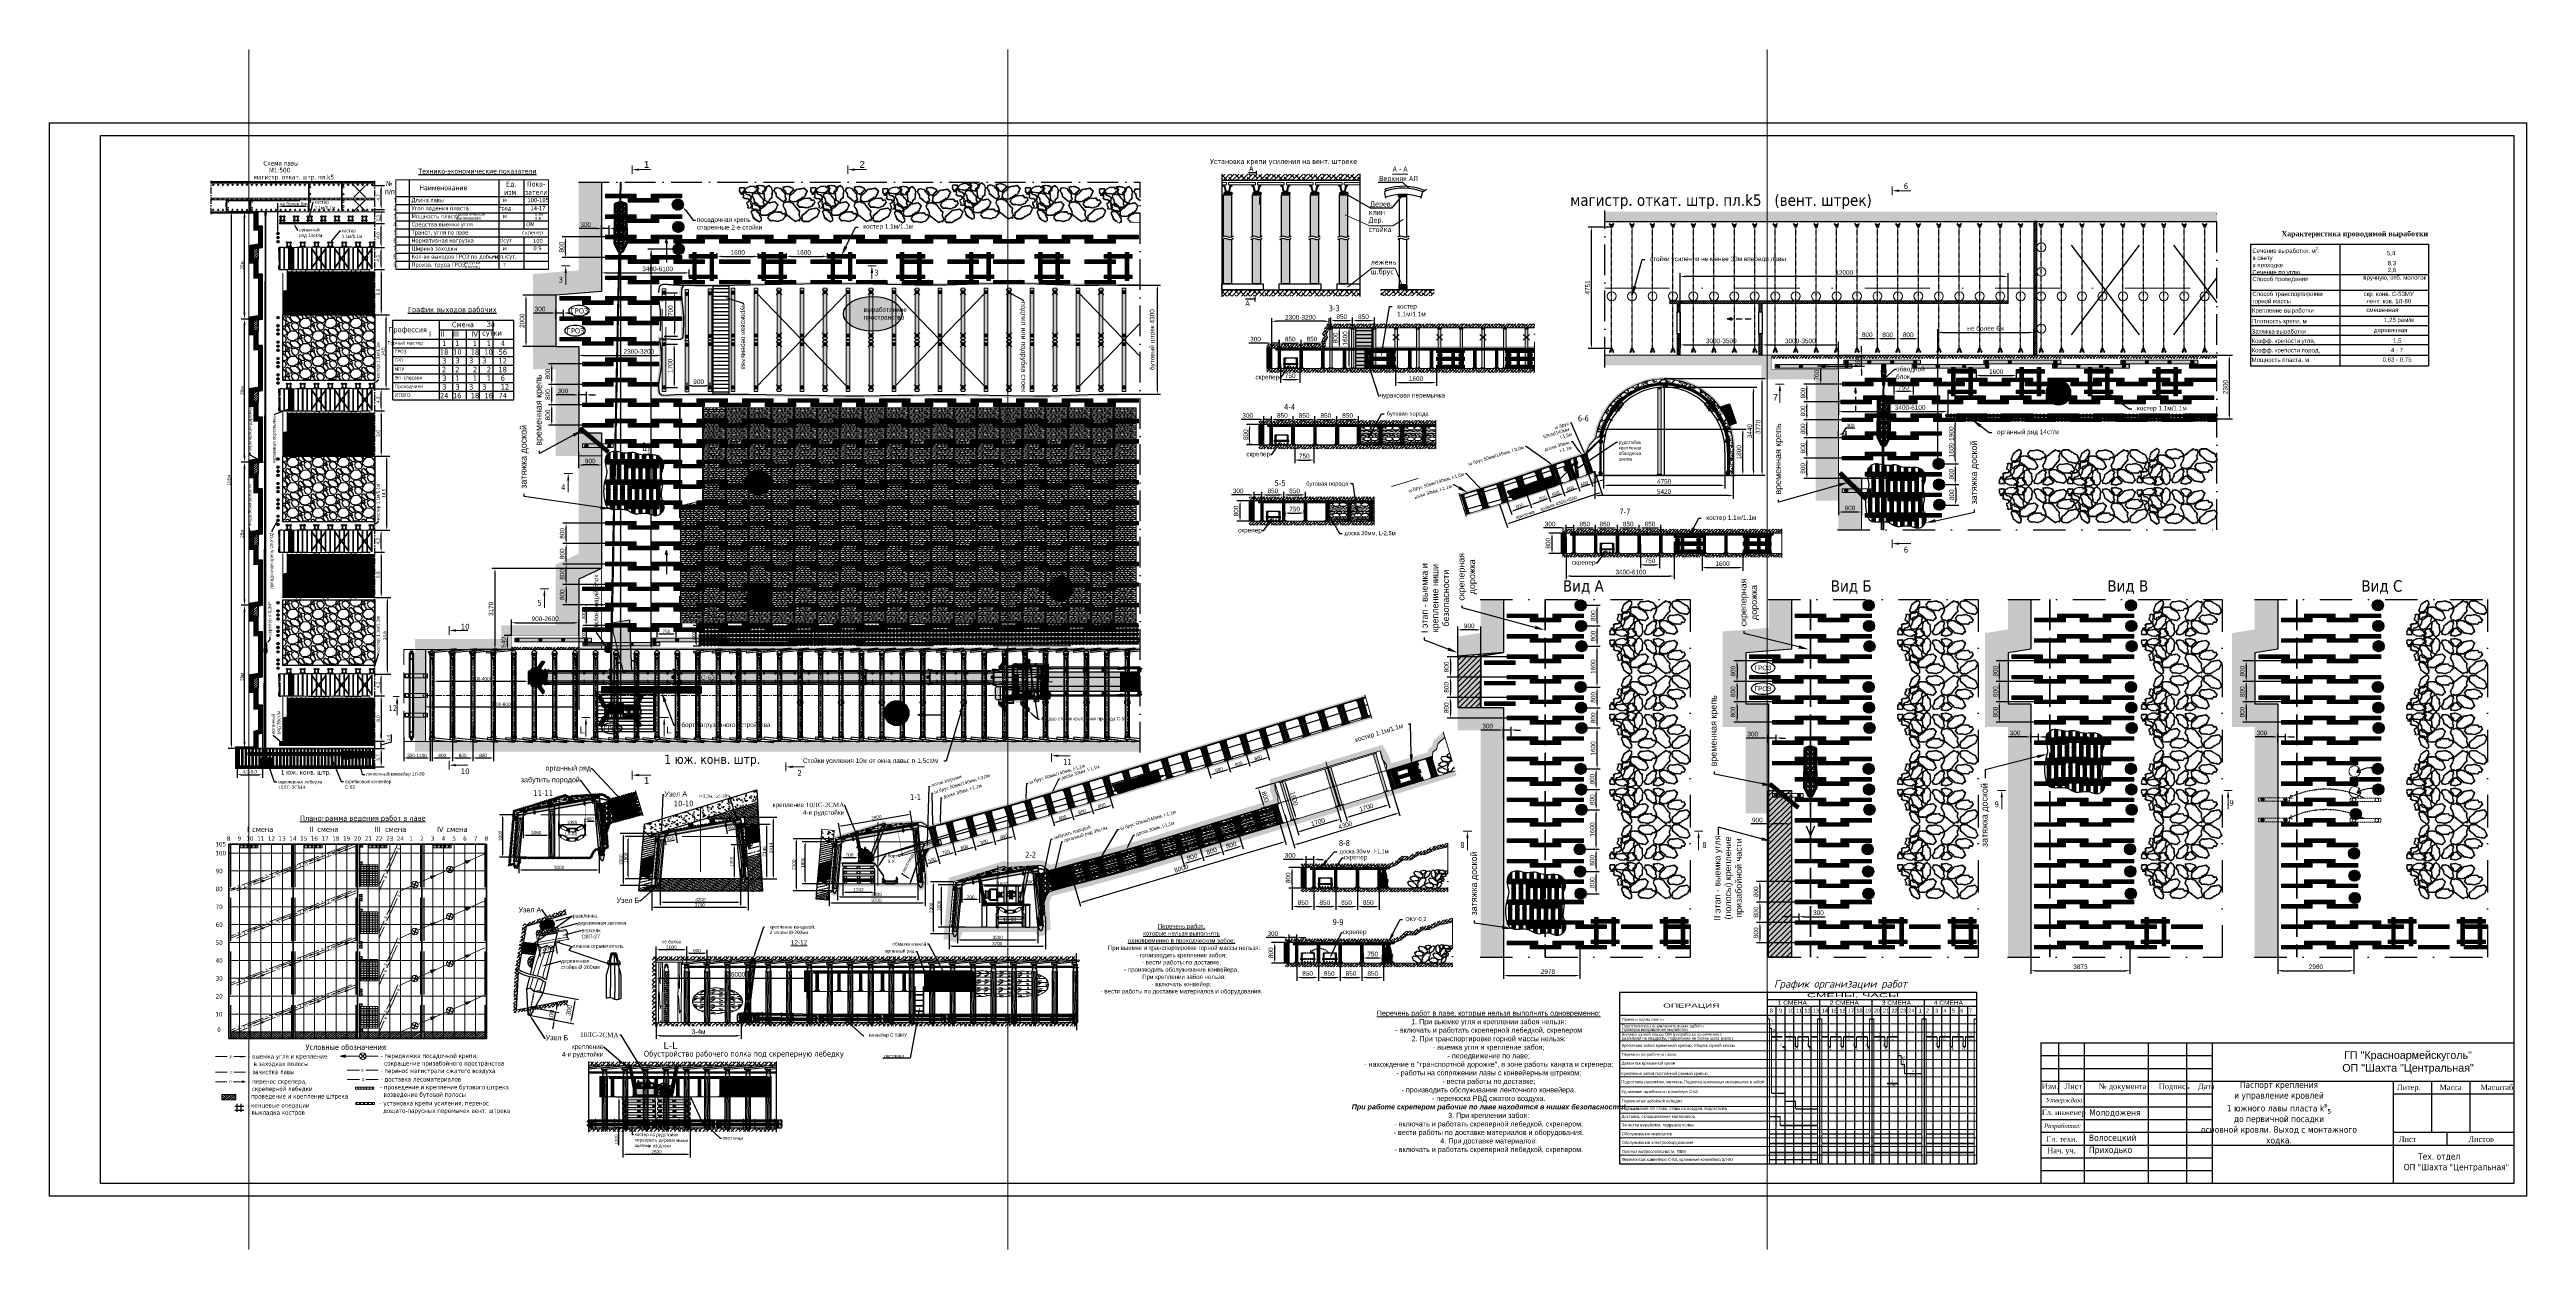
# Model space of a CAD drawing. Header units: inches. Extents: x 523 to 1492, y 69 to 539.
import ezdxf
from ezdxf import colors
from ezdxf.entities.mleader import LeaderData, LeaderLine
from ezdxf.enums import TextEntityAlignment as Align
from ezdxf.math import Vec2, Vec3

# ---------------------------------------------------------------- set-up
doc = ezdxf.new("R2010")
doc.units = ezdxf.units.IN
doc.header["$MEASUREMENT"] = 0
for name, pattern in [('ACAD_ISO02W100', [15, 12, -3]), ('ACAD_ISO04W100', [30, 24, -3, 0, -3]), ('ACAD_ISO10W100', [18, 12, -3, 0, -3]), ('CENTERX2', [4, 2.5, -0.5, 0.5, -0.5]), ('DASHDOT', [25.4, 12.7, -6.35, 0, -6.35]), ('DASHDOTX2', [50.8, 25.4, -12.7, 0, -12.7]), ('DASHED', [0.75, 0.5, -0.25]), ('осеваяX2', [101.6, 63.5, -12.7, 12.7, -12.7])]:
    doc.linetypes.add(name, pattern=pattern)
for name, color, linetype in [('Д_Распорка', 7, 'Continuous'), ('М16_Гайка_Конт', 7, 'Continuous'), ('М16_Планка', 7, 'Continuous'), ('Ско_М16_СВП-22', 7, 'Continuous'), ('Уголок_63х63', 7, 'Continuous')]:
    doc.layers.add(name, color=color, linetype=linetype)
doc.styles.get("Standard").update_dxf_attribs({"font": 'arial.ttf'})
doc.styles.add('стиль', font='tahoma.ttf')
doc.dimstyles.new('ISO-25', dxfattribs={"dimtxt": 2.5, "dimasz": 2.5, "dimexe": 1.25, "dimexo": 0, "dimtad": 1, "dimdec": 0, "dimtxsty": 'Standard', "dimcen": 2.5, "dimadec": 0, "dimazin": 0, "dimtfac": 1, "dimtdec": 0, "dimtmove": 0, "dimatfit": 3, "dimfxl": 0, "dimarcsym": 0})
doc.dimstyles.get("Standard").update_dxf_attribs({"dimtxt": 0.18, "dimasz": 0.18, "dimexe": 0.18, "dimexo": 0.0625, "dimgap": 0.09, "dimtad": 0, "dimtih": 1, "dimtoh": 1, "dimdec": 4, "dimzin": 0, "dimdsep": 46, "dimtxsty": 'Standard', "dimcen": 0.09, "dimadec": 0, "dimazin": 0, "dimtfac": 1, "dimtdec": 4, "dimtofl": 0, "dimtmove": 0, "dimatfit": 3, "dimfxl": 0, "dimtolj": 1, "dimtzin": 0, "dimarcsym": 0})
pattern_1 = [(0, (0, 1.2741), (1e-16, 0.3175), [])]
pattern_2 = [(0, (17.8616, 0.25796), (1e-16, 0.3175), [])]
pattern_3 = [(0, (26.79356, 0.01436), (1e-16, 0.3175), [])]
pattern_4 = [(0, (35.7254, 0.01436), (1e-16, 0.3175), [])]
pattern_5 = [(0, (44.6572, 0.01436), (1e-16, 0.3175), [])]
pattern_6 = [(0, (53.58904, 0.01436), (1e-16, 0.3175), [])]
pattern_7 = [(0, (62.52087, 0.01436), (1e-16, 0.3175), [])]
pattern_8 = [(14, (1661.113, 659.6203), (0.8190538, 0.7839332), [1.40625, -0.28125, 0, -0.28125])]
pattern_9 = [(0, (-2e-05, -12), (1e-16, 0.3175), [])]
pattern_10 = [(0, (222.93001, 1390.40004), (2e-17, 0.0635), [])]
pattern_11 = [(45, (592.924987, 255.923917), (-0.0176776695, 0.0176776695), [])]
pattern_12 = [(228.0128, (129.6, 180), (-1439.99968, -1620.00024), [24.2165, -2397.436]), (184.9697, (113.4, 162), (2160.000189, 179.998435), [41.5562, -4114.0665]), (132.5104, (72, 158.4), (1799.99833, -1980.00156), [29.302, -2900.8858]), (267.2737, (1.8, 113.4), (179.999283, 3600.000053), [37.843, -3746.4404]), (292.8337, (0, 75.6), (-900.001783, 2159.999354), [37.108, -3673.687]), (357.2737, (14.4, 41.4), (-3600.000053, 179.999283), [37.843, -3746.4404]), (37.6942, (52.2, 39.6), (-2340.001322, -1799.998273), [50.0452, -4954.4728]), (72.2553, (91.8, 70.2), (1260.001937, 3959.999322), [47.248, -4677.5378]), (121.4296, (106.2, 115.2), (-1440.001482, 2339.999107), [37.971, -3759.133]), (175.2364, (86.4, 147.6), (1980.00017, -179.998476), [43.3498, -2124.1373]), (222.3974, (43.2, 151.2), (-2160.001323, -1979.998575), [56.0606, -5550.0075]), (138.8141, (180, 111.6), (-1260.00053, 1079.999516), [19.134, -1894.292]), (171.4692, (165.6, 124.2), (2339.999691, -360.001424), [36.4027, -3603.872]), (225, (129.6, 129.6), (-2e-14, -180), [25.456, -229.1026]), (203.1986, (117, 151.2), (899.99995, 360.00024), [13.7084, -1357.1307]), (291.8014, (104.4, 145.8), (-179.99998, 540.00005), [19.3865, -949.943]), (30.9638, (111.6, 127.8), (539.99964, 360.00045), [31.487, -1018.084]), (161.5651, (138.6, 144), (360.0001, -179.9997), [22.7684, -546.4417]), (16.3895, (0, 145.8), (1800.000396, 539.998688), [31.896, -3157.712]), (70.3462, (30.6, 154.8), (-719.999145, -1980.000384), [26.759, -2649.1334]), (293.1986, (138.6, 180), (-360.00024, 899.99995), [27.4167, -1343.4224]), (343.6105, (149.4, 154.8), (-1800.000396, 539.998688), [31.896, -3157.712]), (339.444, (0, 34.2), (-900.00033, 359.99928), [30.7584, -1507.1623]), (294.7751, (28.8, 23.4), (-899.998594, 1980.000616), [25.772, -2551.4357]), (66.8014, (140.4, 0), (360.00024, 899.99995), [27.4167, -1343.4224]), (17.354, (151.2, 25.2), (-2340.000363, -719.99901), [30.1736, -2987.1763]), (69.444, (52.2, 0), (-359.99928, -900.00033), [15.379, -1522.5415]), (101.3099, (129.6, 0), (-179.99957, 720.00014), [9.178, -908.645]), (165.9638, (127.8, 9), (540.0001, -179.99965), [37.108, -705.051]), (186.009, (91.8, 18), (1799.999955, 179.999877), [34.389, -3404.506]), (303.6901, (111.6, 111.6), (-180.00024, 359.9999), [25.96, -623.039]), (353.1572, (126, 90), (3059.999886, -360.00144), [45.323, -4486.9613]), (60.9454, (171, 84.6), (-720.000005, -1260.00007), [18.532, -1834.6813]), (90, (180, 100.8), (-180, 180), [10.8, -169.2]), (120.2564, (88.2, 23.4), (719.99908, -1260.000442), [25.0063, -2475.6336]), (48.0128, (75.6, 45), (1439.99968, 1620.00024), [48.433, -2373.2194]), (0, (108, 81), (180, 180), [46.8, -133.2]), (325.3048, (154.8, 81), (-1799.998967, 1260.00155), [28.4605, -2817.5893]), (254.0546, (178.2, 64.8), (-179.99998, -720.00002), [26.2084, -1284.2114]), (207.646, (171, 39.6), (-3419.999245, -1800.001388), [42.6717, -4224.5053]), (175.4261, (133.2, 19.8), (-2340.0001, 179.999064), [45.1438, -4469.2333])]
pattern_13 = [(45, (674.75548, 226.30975), (-0.08838835, 0.08838835), [])]
pattern_14 = [(45, (867.19153, 477.628094), (-0.044194174, 0.044194174), [])]
pattern_15 = [(45, (1168.80312, 150.52183), (-0.08838835, 0.08838835), [])]
pattern_16 = [(183.01279, (8.51357, 1.38593), (-84.14570696, -4.94974747), [0.94175, -93.233616]), (139.96974, (7.5731, 1.33643), (64.34671709, -54.44722215), [1.616076, -159.991473]), (87.51045, (6.33568, 2.3759), (-4.94974747, -103.94469683), [1.139516, -112.81223]), (222.27369, (3.16784, 3.06884), (103.94469683, 94.0452019), [1.471666, -145.694906]), (247.833654, (2.0789, 2.0789), (34.64823228, 84.14570696), [1.443085, -142.86561]), (312.27369, (1.53442, 0.74246), (-94.0452019, 103.94469683), [1.471666, -145.694906]), (352.69424, (2.52437, -0.34648), (-113.84419177, 14.849242405), [1.946203, -192.67394]), (27.25533, (4.45477, -0.59397), (143.54267658, 74.246212025), [1.837416, -181.90425]), (76.429566, (6.0882, 0.2475), (24.74873734, 103.94469683), [1.47665, -146.18851]), (130.23636, (6.4347, 1.6829), (49.4974747, -59.3969696), [1.685824, -82.60534]), (177.397438, (5.34573, 2.96985), (-113.84419177, 4.94974747), [2.180136, -215.833625]), (93.81407, (8.0186, -1.8809), (-4.94974747, 64.3467171), [0.744107, -73.666914]), (126.469234, (7.9691, -1.13844), (54.44722215, -74.24621202), [1.41566, -140.15058]), (180, (7.1276, -1e-15), (-4.949747, -4.949747), [0.98995, -8.90955]), (158.19859, (7.3751, 0.94045), (34.6482323, -14.8492424), [0.533106, -52.777306]), (246.8014, (6.8801, 1.1384), (9.899495, 19.7989899), [0.75392, -36.94223]), (345.96376, (6.5832, 0.4455), (24.7487373, -4.9497475), [1.224503, -39.59216]), (116.56505, (7.771, 0.1485), (4.9497475, -14.8492424), [0.88544, -21.250507]), (331.38954, (4.0093, 4.0093), (64.34671709, -34.64823228), [1.2404, -122.799916]), (25.346176, (5.09824, 3.41533), (-74.24621202, -34.64823228), [1.040627, -103.021854]), (248.19859, (8.76105, 1.1384), (14.8492424, 34.6482323), [1.066205, -52.244207]), (298.61046, (8.36507, 0.1485), (-34.64823228, 64.34671709), [1.2404, -122.799916]), (294.44395, (0.94045, 0.94045), (-14.8492424, 34.6482323), [1.19616, -58.611866]), (249.77514, (1.43543, -0.1485), (29.6984848, 79.1959595), [1.002246, -99.2225]), (21.80141, (3.8608, -3.8608), (34.6482323, 14.8492424), [1.066205, -52.244207]), (332.354025, (4.85075, -3.46482), (-84.14570696, 44.54772721), [1.173417, -116.167965]), (24.44395, (1.4354, -1.4354), (-34.6482323, -14.8492424), [0.59808, -59.209946]), (56.30993, (3.5638, -3.5638), (14.8492424, 24.7487373), [0.35693, -35.336207]), (120.96376, (3.7618, -3.2668), (9.899495, -19.79899), [1.443085, -27.418654]), (141.009006, (3.01935, -2.0294), (54.44722215, -44.54772721), [1.33735, -132.39746]), (258.69007, (6.1377, -2e-15), (4.9497475, 14.8492424), [1.009554, -24.229305]), (308.157227, (5.9397, -0.98995), (74.24621202, -94.0452019), [1.76256, -174.49294]), (15.9454, (7.02864, -2.3759), (-54.44722215, -14.8492424), [0.72069, -71.34872]), (45, (7.7216, -2.178), (3e-15, 9.899495), [0.42, -6.58]), (75.25644, (3.06884, -1.7819), (-14.8492424, -54.44722215), [0.97247, -96.27464]), (3.01279, (3.31633, -0.84146), (84.14570696, 4.94974747), [1.883504, -92.291864]), (315, (5.197, -0.7425), (9.899495, -2e-15), [1.82, -5.18]), (280.304846, (6.48417, -2.0294), (14.8492424, -84.14570696), [1.1068, -109.57292]), (209.0546, (6.6822, -3.1183), (-24.7487373, -14.8492424), [1.019214, -49.941555]), (162.645975, (5.7912, -3.61332), (-143.54267658, 44.54772721), [1.659455, -164.28632]), (130.42608, (4.20729, -3.11834), (-59.39696962, 69.29646456), [1.755593, -173.803514])]

# ---------------------------------------------------------------- blocks, each defined once
blk = doc.blocks.new('СВП')
at = {"color": 0}
blk.add_line((95935, -86122), (95935, -86100), dxfattribs=at)
blk.add_lwpolyline([(95883, -85996), (95870, -85996, 0.472988), (95865, -86001), (95869, -86021, 0.357785), (95874, -86024), (95884, -86024, -0.35919), (95888, -86028), (95897, -86076, 0.01414), (95898, -86076), (95908, -86116, 0.343306), (95912, -86119), (95964, -86119, 0.342909), (95969, -86116), (95979, -86074), (95988, -86028, -0.358206), (95993, -86025), (96003, -86025, 0.354907), (96007, -86021), (96011, -86002, 0.476116), (96007, -85996), (95994, -85996, 0.357522), (95986, -86003), (95972, -86074), (95965, -86100, -0.338079), (95957, -86106), (95919, -86106, -0.340005), (95912, -86100), (95905, -86075, -0.016215), (95905, -86074), (95891, -86003, 0.358196)], format="xyb", close=True, dxfattribs=at)
blk = doc.blocks.new('с.у.')
at = {"linetype": 'ByBlock', "lineweight": 15}
blk.add_hatch(color=7, dxfattribs=at).paths.add_polyline_path([(1748.32, -3735.31), (1748.03, -3735.31), (1747.19, -3735.31), (1747.18, -3715.84), (1749.16, -3715.5), (1749.17, -3735.31)])
at = {"color": 22}
blk.add_lwpolyline([(1748.32, -3735.31), (1748.03, -3735.31), (1747.19, -3735.31), (1747.18, -3715.84), (1749.16, -3715.5), (1749.17, -3735.31), (1748.32, -3735.31)], dxfattribs=at)
at = {"color": 22, "linetype": 'ByBlock', "lineweight": 15}
for points, knots in [([(1747.74, -3717.41), (1747.66, -3718.76), (1747.47, -3722.65), (1747.75, -3728.62), (1747.65, -3733.24), (1747.61, -3735.31)], [1.11182, 1.11182, 1.11182, 1.11182, 5.158522, 12.785409, 19.015372, 19.015372, 19.015372, 19.015372]), ([(1748.35, -3717.22), (1748.27, -3718.72), (1748.04, -3723.33), (1747.95, -3729.37), (1748.12, -3733.9), (1748.18, -3735.31)], [1.137475, 1.137475, 1.137475, 1.137475, 5.639863, 14.990286, 19.234105, 19.234105, 19.234105, 19.234105]), ([(1748.91, -3717.31), (1748.88, -3718.69), (1748.79, -3722.7), (1748.59, -3728.7), (1748.7, -3733.32), (1748.74, -3735.31)], [1.111071, 1.111071, 1.111071, 1.111071, 5.257399, 13.149435, 19.118618, 19.118618, 19.118618, 19.118618])]:
    blk.add_open_spline(points, degree=3, knots=knots, dxfattribs=at)
blk = doc.blocks.new('Доска S - 180')
at = {"linetype": 'ByBlock', "lineweight": 15}
h = blk.add_hatch(color=254, dxfattribs=at)
edge = h.paths.add_edge_path()
edge.add_line((1818.91, -3796.9), (1820.68, -3796.9))
edge.add_arc((1819.79, -3797.05), 0.9, -9.59407, 9.59407, ccw=False)
edge.add_line((1820.68, -3797.2), (1818.91, -3797.2))
edge.add_arc((1819.79, -3797.05), 0.9, 170.40593, 189.59407, ccw=False)
at = {"color": 7, "linetype": 'ByBlock', "lineweight": 15}
for p, q in [((1818.91, -3796.9), (1820.68, -3796.9)), ((1818.91, -3797.2), (1820.68, -3797.2))]:
    blk.add_line(p, q, dxfattribs=at)
for points in [[(1818.9, -3796.99), (1819.11, -3797.04), (1819.29, -3797.02), (1819.49, -3797.05), (1819.79, -3797.05), (1819.9, -3797.06), (1820.1, -3797.03), (1820.39, -3797.08), (1820.69, -3797.02)], [(1820.22, -3796.9), (1820.12, -3796.94), (1819.95, -3796.97), (1819.86, -3797.02), (1819.79, -3797.05), (1819.66, -3797.07), (1819.55, -3797.1), (1819.34, -3797.09), (1819.21, -3797.15), (1819.06, -3797.2)], [(1819.24, -3796.9), (1819.4, -3796.95), (1819.64, -3796.99), (1819.79, -3797.05), (1819.91, -3797.11), (1820.05, -3797.14), (1820.22, -3797.19)]]:
    blk.add_lwpolyline(points, dxfattribs=at)
blk.add_circle((1819.79, -3797.05), 0.104, dxfattribs=at)
for radius, start, end in [(0.9, 170.40593, 189.59407), (0.751, 168.48065, 191.51935), (0.593, 165.35276, 194.64724), (0.455, 160.74033, 199.25967), (0.302, 150.211, 209.789), (0.302, 330.211, 29.789), (0.455, 340.74033, 19.25967), (0.593, 345.35276, 14.64724), (0.751, 348.48065, 11.51935), (0.9, 350.40593, 9.59407)]:
    blk.add_arc((1819.79, -3797.05), radius, start, end, dxfattribs=at)
blk = doc.blocks.new('Стойка 100 - 690')
at = {"linetype": 'ByBlock', "lineweight": 15}
blk.add_hatch(color=252, dxfattribs=at).paths.add_polyline_path([(1818.2, -3816.39), (1819.2, -3816.39), (1819.2, -3823.29), (1818.2, -3823.29)])
at = {"color": 7, "linetype": 'ByBlock', "lineweight": 15}
blk.add_lwpolyline([(1818.2, -3816.39), (1819.2, -3816.39), (1819.2, -3823.29), (1818.2, -3823.29), (1818.2, -3816.39)], dxfattribs=at)
blk = doc.blocks.new('Ш.Брус 1.1м')
at = {"linetype": 'ByBlock', "lineweight": 15}
blk.add_hatch(color=253, dxfattribs=at).paths.add_polyline_path([(1947.3, -3883.72), (1958.61, -3883.72), (1958.61, -3884.22), (1947.3, -3884.22)])
at = {"color": 7, "linetype": 'ByBlock', "lineweight": 15}
blk.add_lwpolyline([(1947.3, -3883.72), (1958.61, -3883.72), (1958.61, -3884.22), (1947.3, -3884.22)], close=True, dxfattribs=at)
for points in [[(1947.3, -3883.84), (1947.84, -3883.83), (1949.44, -3883.82), (1952.87, -3883.96), (1956.1, -3883.76), (1958.27, -3883.87), (1958.61, -3883.88)], [(1947.3, -3884.03), (1947.84, -3884.03), (1949.44, -3884.01), (1952.87, -3884.15), (1956.1, -3883.96), (1958.27, -3884.07), (1958.61, -3884.08)]]:
    blk.add_open_spline(points, degree=3, knots=[0, 0, 0, 0, 1.604, 4.82107, 10.284551, 11.308034, 11.308034, 11.308034, 11.308034], dxfattribs=at)
blk = doc.blocks.new('Дорожка')
at = {"color": 7, "linetype": 'ByBlock', "lineweight": 15}
for name, p in [('Ш.Брус 1.1м', (0, 0)), ('Доска S - 180', (128.66, -86.52)), ('Стойка 100 - 690', (130.01, -67.83)), ('Доска S - 180', (130.49, -86.52)), ('Доска S - 180', (132.29, -86.52)), ('Доска S - 180', (134.11, -86.52)), ('Доска S - 180', (135.94, -86.52)), ('Доска S - 180', (137.76, -86.52)), ('Стойка 100 - 690', (138.51, -67.83)), ('Доска S - 180', (128.91, -94.22)), ('Доска S - 180', (137.41, -94.22))]:
    blk.add_blockref(name, p, dxfattribs=at)
blk = doc.blocks.new('Уголь')
at = {"linetype": 'ByBlock', "lineweight": 15}
for color, points in [(7, [(1943.5, -3883.42), (1945.46, -3883.42), (1945.46, -3891.42), (1943.5, -3891.42)]), (0, [(1943.5, -3883.42), (1945.46, -3883.42), (1945.46, -3886.96), (1943.5, -3886.96)]), (0, [(1943.5, -3887.42), (1945.46, -3887.42), (1945.46, -3890.51), (1943.5, -3890.51)])]:
    blk.add_hatch(color=color, dxfattribs=at).paths.add_polyline_path(points)
at = {"color": 7, "linetype": 'ByBlock', "lineweight": 15}
for points in [[(1945.46, -3883.42), (1943.5, -3883.42), (1943.5, -3890.51), (1945.46, -3890.51)], [(1943.5, -3883.42), (1945.46, -3883.42), (1945.46, -3891.42), (1943.5, -3891.42)], [(1943.5, -3883.42), (1945.46, -3883.42), (1945.46, -3886.96), (1943.5, -3886.96)], [(1943.5, -3887.42), (1945.46, -3887.42), (1945.46, -3890.51), (1943.5, -3890.51)]]:
    blk.add_lwpolyline(points, close=True, dxfattribs=at)
blk = doc.blocks.new('Низ окно лавы в штреке')
h = blk.add_hatch()
h.set_pattern_fill('AR-SAND', color=256, scale=9, style=0)
h.paths.add_polyline_path([(2070.22, -3813.83), (2070.22, -3820.73), (2053.13, -3820.73), (2054.11, -3819.71), (2054.19, -3818.77), (2055.26, -3817.63), (2056.26, -3815.71), (2057.41, -3814.06), (2058.56, -3813.83)])
h = blk.add_hatch()
h.set_pattern_fill('AR-SAND', color=22, scale=0.1, style=0)
h.set_pattern_definition([(37.5, (0, 0), (-0.006299336, 0.192682377), [0, -0.152, 0, -0.17, 0, -0.1625]), (7.5, (0, 0), (0.17697767, 0.282214607), [0, -0.082, 0, -0.137, 0, -0.0525]), (327.5, (-0.123, 0), (0.311414186, 0.0005659054), [0, -0.05, 0, -0.18, 0, -0.235]), (317.5, (-0.123, 0), (0.30061266, 0.087767556), [0, -0.025, 0, -0.118, 0, -0.135])])
h.paths.add_polyline_path([(2070.22, -3813.83), (2070.22, -3820.73), (2053.13, -3820.73), (2054.11, -3819.71), (2054.19, -3818.77), (2055.26, -3817.63), (2056.26, -3815.71), (2057.41, -3814.06), (2058.56, -3813.83)])
at = {"color": 7, "linetype": 'ByBlock', "lineweight": 15}
blk.add_lwpolyline([(2069.87, -3813.03), (2005.96, -3813.03), (2005.96, -3821.03), (2069.87, -3821.03)], dxfattribs=at)
at = {"color": 22}
blk.add_lwpolyline([(2070.22, -3813.83), (2070.22, -3820.73), (2053.13, -3820.73), (2054.11, -3819.71), (2054.19, -3818.77), (2055.26, -3817.63), (2056.26, -3815.71), (2057.41, -3814.06), (2058.56, -3813.83), (2070.22, -3813.83), (2070.22, -3813.83)], dxfattribs=at)
at = {"color": 7, "linetype": 'ByBlock', "lineweight": 15}
for name, p in [('Уголь', (60.51, 70.39)), ('Дорожка', (60.26, 70.39)), ('Ш.Брус 1.1м', (68.76, 70.39)), ('Доска S - 180', (197.42, -16.13)), ('Стойка 100 - 690', (198.77, 2.56)), ('Доска S - 180', (199.25, -16.13)), ('Доска S - 180', (201.05, -16.13)), ('Доска S - 180', (202.87, -16.13)), ('Доска S - 180', (204.7, -16.13)), ('Ш.Брус 1.1м', (77.26, 70.39)), ('Доска S - 180', (205.92, -16.13)), ('Доска S - 180', (206.52, -16.13)), ('Стойка 100 - 690', (207.27, 2.56)), ('Доска S - 180', (207.75, -16.13)), ('Доска S - 180', (209.55, -16.13)), ('Доска S - 180', (211.37, -16.13)), ('Доска S - 180', (213.2, -16.13)), ('Дорожка', (85.76, 70.39)), ('Доска S - 180', (215.02, -16.13)), ('Стойка 100 - 690', (215.77, 2.56)), ('Дорожка', (94.26, 70.39)), ('Ш.Брус 1.1м', (102.76, 70.39)), ('Доска S - 180', (231.42, -16.13)), ('Стойка 100 - 690', (232.77, 2.56)), ('Стойка 100 - 690', (233.84, 2.56)), ('Доска S - 180', (233.25, -16.13)), ('Стойка 100 - 690', (234.91, 2.56)), ('Доска S - 180', (235.05, -16.13)), ('Стойка 100 - 690', (235.99, 2.56)), ('Стойка 100 - 690', (237.06, 2.56)), ('Доска S - 180', (236.87, -16.13)), ('Стойка 100 - 690', (238.14, 2.56)), ('Стойка 100 - 690', (239.21, 2.56)), ('Доска S - 180', (238.7, -16.13)), ('Стойка 100 - 690', (240.28, 2.56)), ('Ш.Брус 1.1м', (111.26, 70.39)), ('Доска S - 180', (239.92, -16.13)), ('Доска S - 180', (240.52, -16.13)), ('Стойка 100 - 690', (241.36, 2.56)), ('Стойка 100 - 690', (242.43, 2.56)), ('Доска S - 180', (241.75, -16.13)), ('Стойка 100 - 690', (243.51, 2.56)), ('Доска S - 180', (243.55, -16.13)), ('Стойка 100 - 690', (244.58, 2.56)), ('Стойка 100 - 690', (245.65, 2.56)), ('Доска S - 180', (245.37, -16.13)), ('Стойка 100 - 690', (246.73, 2.56)), ('Стойка 100 - 690', (247.8, 2.56)), ('Доска S - 180', (247.2, -16.13)), ('Стойка 100 - 690', (248.88, 2.56)), ('Доска S - 180', (249.02, -16.13)), ('Стойка 100 - 690', (249.95, 2.56)), ('Стойка 100 - 690', (251.02, 2.56)), ('Доска S - 180', (197.67, -23.83)), ('Доска S - 180', (206.17, -23.83)), ('Доска S - 180', (206.17, -23.83)), ('Доска S - 180', (214.67, -23.83)), ('Доска S - 180', (231.67, -23.83)), ('Доска S - 180', (232.74, -23.83)), ('Доска S - 180', (232.74, -23.83)), ('Доска S - 180', (233.82, -23.83)), ('Доска S - 180', (234.89, -23.83)), ('Доска S - 180', (235.97, -23.83)), ('Доска S - 180', (237.04, -23.83)), ('Доска S - 180', (238.11, -23.83)), ('Доска S - 180', (239.19, -23.83)), ('Доска S - 180', (240.26, -23.83)), ('Доска S - 180', (241.34, -23.83)), ('Доска S - 180', (243.48, -23.83)), ('Доска S - 180', (244.56, -23.83)), ('Доска S - 180', (245.63, -23.83)), ('Доска S - 180', (246.71, -23.83)), ('Доска S - 180', (247.78, -23.83)), ('Доска S - 180', (248.85, -23.83)), ('Доска S - 180', (249.93, -23.83))]:
    blk.add_blockref(name, p, dxfattribs=at)
blk = doc.blocks.new('Бут.дорожка 8м')
at = {"linetype": 'ByBlock', "lineweight": 15}
h = blk.add_hatch(dxfattribs=at)
h.set_pattern_fill('ANSI31', color=22, scale=0.1, angle=315, style=0)
h.set_pattern_definition(pattern_1)
h.paths.add_polyline_path([(1955.26, -4690.53), (1954.96, -4690.53), (1954.96, -4714.06), (1955.26, -4714.06)])
h = blk.add_hatch(dxfattribs=at)
h.set_pattern_fill('ANSI31', color=22, scale=0.1, angle=315, style=0)
h.set_pattern_definition(pattern_1)
h.paths.add_polyline_path([(1955.26, -4714.32), (1954.96, -4714.32), (1954.96, -4734.17), (1955.26, -4734.17)])
h = blk.add_hatch(dxfattribs=at)
h.set_pattern_fill('ANSI31', color=22, scale=0.1, angle=315, style=0)
h.set_pattern_definition(pattern_1)
h.paths.add_polyline_path([(1955.26, -4734.43), (1954.96, -4734.43), (1954.96, -4754.29), (1955.26, -4754.29)])
h = blk.add_hatch(dxfattribs=at)
h.set_pattern_fill('ANSI31', color=22, scale=0.1, angle=315, style=0)
h.set_pattern_definition(pattern_1)
h.paths.add_polyline_path([(1955.26, -4754.55), (1954.96, -4754.55), (1954.96, -4775.94), (1955.26, -4775.94)])
h = blk.add_hatch(dxfattribs=at)
h.set_pattern_fill('ANSI31', color=22, scale=0.1, angle=45, style=0)
h.set_pattern_definition([(90, (0, 0), (-0.3175, 6e-17), [])])
h.paths.add_polyline_path([(1962.73, -4776.34), (1962.73, -4776.04), (1954.7, -4776.04), (1954.7, -4776.34)])
at = {"color": 22, "linetype": 'ByBlock', "lineweight": 15}
for points in [[(1955.26, -4690.53), (1954.96, -4690.53), (1954.96, -4714.06), (1955.26, -4714.06)], [(1955.26, -4714.32), (1954.96, -4714.32), (1954.96, -4734.17), (1955.26, -4734.17)], [(1955.26, -4734.43), (1954.96, -4734.43), (1954.96, -4754.29), (1955.26, -4754.29)], [(1955.26, -4754.55), (1954.96, -4754.55), (1954.96, -4775.94), (1955.26, -4775.94)], [(1962.73, -4776.34), (1962.73, -4776.04), (1954.7, -4776.04), (1954.7, -4776.34)]]:
    blk.add_lwpolyline(points, close=True, dxfattribs=at)
at = {"color": 7, "linetype": 'ByBlock', "lineweight": 15}
blk.add_lwpolyline([(1955.26, -4776.04), (1963.89, -4776.04), (1963.89, -4691.93), (1955.26, -4691.93)], close=True, dxfattribs=at)
at = {"color": 253, "linetype": 'ByBlock', "lineweight": 15, "extrusion": (0, 0, -1)}
for centre, major_axis, ratio in [((1956.28, -4693.83), (-1.02, -0.01), 0.322367), ((1956.28, -4696.3), (-1.02, -0.01), 0.322367), ((1956.28, -4698.64), (-1.02, -0.01), 0.322367), ((1958.99, -4693.77), (-0.549, -0.003), 0.596748), ((1958.99, -4696.24), (-0.549, -0.003), 0.596748), ((1958.99, -4698.58), (-0.549, -0.003), 0.596748), ((1960.54, -4693.77), (-1.02, -0.01), 0.322367), ((1960.54, -4696.23), (-1.02, -0.01), 0.322367), ((1960.54, -4698.57), (-1.02, -0.01), 0.322367), ((1960.98, -4697.82), (-0.575, 0), 0.569135), ((1961.08, -4693.02), (-0.575, 0), 0.569135), ((1961.08, -4695.48), (-0.575, 0), 0.569135), ((1956.28, -4700.97), (-1.02, -0.01), 0.322367), ((1956.28, -4703.31), (-1.02, -0.01), 0.322367), ((1956.28, -4705.65), (-1.02, -0.01), 0.322367), ((1956.28, -4707.99), (-1.02, -0.01), 0.322367), ((1958.99, -4700.91), (-0.549, -0.003), 0.596748), ((1958.99, -4703.25), (-0.549, -0.003), 0.596748), ((1958.99, -4705.59), (-0.549, -0.003), 0.596748), ((1958.99, -4707.93), (-0.549, -0.003), 0.596748), ((1960.54, -4700.91), (-1.02, -0.01), 0.322367), ((1960.54, -4703.24), (-1.02, -0.01), 0.322367), ((1960.54, -4705.58), (-1.02, -0.01), 0.322367), ((1960.54, -4707.92), (-1.02, -0.01), 0.322367), ((1960.98, -4704.83), (-0.575, 0), 0.569135), ((1961.08, -4700.16), (-0.575, 0), 0.569135), ((1961.08, -4702.5), (-0.575, 0), 0.569135), ((1961.08, -4707.17), (-0.575, 0), 0.569135), ((1956.28, -4710.32), (-1.02, -0.01), 0.322367), ((1956.28, -4712.66), (-1.02, -0.01), 0.322367), ((1956.28, -4715), (-1.02, -0.01), 0.322367), ((1956.28, -4717.33), (-1.02, -0.01), 0.322367), ((1958.99, -4710.26), (-0.549, -0.003), 0.596748), ((1958.99, -4712.6), (-0.549, -0.003), 0.596748), ((1958.99, -4714.94), (-0.549, -0.003), 0.596748), ((1958.99, -4717.28), (-0.549, -0.003), 0.596748), ((1960.54, -4710.25), (-1.02, -0.01), 0.322367), ((1960.54, -4712.59), (-1.02, -0.01), 0.322367), ((1960.54, -4714.93), (-1.02, -0.01), 0.322367), ((1960.54, -4717.27), (-1.02, -0.01), 0.322367), ((1960.98, -4711.84), (-0.575, 0), 0.569135), ((1960.98, -4718.86), (-0.575, 0), 0.569135), ((1961.08, -4709.51), (-0.575, 0), 0.569135), ((1961.08, -4714.18), (-0.575, 0), 0.569135), ((1961.08, -4716.52), (-0.575, 0), 0.569135), ((1956.28, -4719.67), (-1.02, -0.01), 0.322367), ((1956.28, -4722.01), (-1.02, -0.01), 0.322367), ((1956.28, -4724.35), (-1.02, -0.01), 0.322367), ((1956.28, -4726.69), (-1.02, -0.01), 0.322367), ((1958.99, -4719.61), (-0.549, -0.003), 0.596748), ((1958.99, -4721.95), (-0.549, -0.003), 0.596748), ((1958.99, -4724.29), (-0.549, -0.003), 0.596748), ((1958.99, -4726.63), (-0.549, -0.003), 0.596748), ((1960.54, -4719.61), (-1.02, -0.01), 0.322367), ((1960.54, -4721.94), (-1.02, -0.01), 0.322367), ((1960.54, -4724.28), (-1.02, -0.01), 0.322367), ((1960.54, -4726.62), (-1.02, -0.01), 0.322367), ((1960.98, -4725.87), (-0.575, 0), 0.569135), ((1961.08, -4721.2), (-0.575, 0), 0.569135), ((1961.08, -4723.53), (-0.575, 0), 0.569135), ((1961.08, -4728.21), (-0.575, 0), 0.569135), ((1956.28, -4729.02), (-1.02, -0.01), 0.322367), ((1956.28, -4731.36), (-1.02, -0.01), 0.322367), ((1956.28, -4733.7), (-1.02, -0.01), 0.322367), ((1956.28, -4736.04), (-1.02, -0.01), 0.322367), ((1958.99, -4728.96), (-0.549, -0.003), 0.596748), ((1958.99, -4731.3), (-0.549, -0.003), 0.596748), ((1958.99, -4733.64), (-0.549, -0.003), 0.596748), ((1958.99, -4735.98), (-0.549, -0.003), 0.596748), ((1960.54, -4728.96), (-1.02, -0.01), 0.322367), ((1960.54, -4731.29), (-1.02, -0.01), 0.322367), ((1960.54, -4733.63), (-1.02, -0.01), 0.322367), ((1960.54, -4735.97), (-1.02, -0.01), 0.322367), ((1960.98, -4732.88), (-0.575, 0), 0.569135), ((1961.08, -4730.55), (-0.575, 0), 0.569135), ((1961.08, -4735.22), (-0.575, 0), 0.569135), ((1961.08, -4737.56), (-0.575, 0), 0.569135), ((1956.28, -4738.37), (-1.02, -0.01), 0.322367), ((1956.28, -4740.71), (-1.02, -0.01), 0.322367), ((1956.28, -4743.05), (-1.02, -0.01), 0.322367), ((1956.28, -4745.38), (-1.02, -0.01), 0.322367), ((1956.28, -4747.72), (-1.02, -0.01), 0.322367), ((1958.99, -4738.31), (-0.549, -0.003), 0.596748), ((1958.99, -4740.65), (-0.549, -0.003), 0.596748), ((1958.99, -4742.99), (-0.549, -0.003), 0.596748), ((1958.99, -4745.33), (-0.549, -0.003), 0.596748), ((1958.99, -4747.66), (-0.549, -0.003), 0.596748), ((1960.54, -4738.3), (-1.02, -0.01), 0.322367), ((1960.54, -4740.64), (-1.02, -0.01), 0.322367), ((1960.54, -4742.98), (-1.02, -0.01), 0.322367), ((1960.54, -4745.32), (-1.02, -0.01), 0.322367), ((1960.54, -4747.66), (-1.02, -0.01), 0.322367), ((1960.98, -4739.89), (-0.575, 0), 0.569135), ((1960.98, -4746.91), (-0.575, 0), 0.569135), ((1961.08, -4742.23), (-0.575, 0), 0.569135), ((1961.08, -4744.57), (-0.575, 0), 0.569135), ((1956.28, -4750.06), (-1.02, -0.01), 0.322367), ((1956.28, -4752.4), (-1.02, -0.01), 0.322367), ((1956.28, -4754.74), (-1.02, -0.01), 0.322367), ((1956.28, -4757.07), (-1.02, -0.01), 0.322367), ((1958.99, -4750), (-0.549, -0.003), 0.596748), ((1958.99, -4752.34), (-0.549, -0.003), 0.596748), ((1958.99, -4754.68), (-0.549, -0.003), 0.596748), ((1958.99, -4757.01), (-0.549, -0.003), 0.596748), ((1960.54, -4749.99), (-1.02, -0.01), 0.322367), ((1960.54, -4752.33), (-1.02, -0.01), 0.322367), ((1960.54, -4754.67), (-1.02, -0.01), 0.322367), ((1960.54, -4757.01), (-1.02, -0.01), 0.322367), ((1960.98, -4753.92), (-0.575, 0), 0.569135), ((1961.08, -4749.25), (-0.575, 0), 0.569135), ((1961.08, -4751.58), (-0.575, 0), 0.569135), ((1961.08, -4756.26), (-0.575, 0), 0.569135), ((1956.28, -4759.41), (-1.02, -0.01), 0.322367), ((1956.28, -4761.75), (-1.02, -0.01), 0.322367), ((1956.28, -4764.08), (-1.02, -0.01), 0.322367), ((1956.28, -4766.42), (-1.02, -0.01), 0.322367), ((1958.99, -4759.35), (-0.549, -0.003), 0.596748), ((1958.99, -4761.69), (-0.549, -0.003), 0.596748), ((1958.99, -4764.03), (-0.549, -0.003), 0.596748), ((1958.99, -4766.36), (-0.549, -0.003), 0.596748), ((1960.54, -4759.34), (-1.02, -0.01), 0.322367), ((1960.54, -4761.68), (-1.02, -0.01), 0.322367), ((1960.54, -4764.02), (-1.02, -0.01), 0.322367), ((1960.54, -4766.35), (-1.02, -0.01), 0.322367), ((1960.98, -4760.93), (-0.575, 0), 0.569135), ((1961.08, -4758.59), (-0.575, 0), 0.569135), ((1961.08, -4763.27), (-0.575, 0), 0.569135), ((1961.08, -4765.61), (-0.575, 0), 0.569135), ((1956.28, -4768.76), (-1.02, -0.01), 0.322367), ((1956.28, -4771.1), (-1.02, -0.01), 0.322367), ((1956.28, -4773.43), (-1.02, -0.01), 0.322367), ((1958.99, -4768.7), (-0.549, -0.003), 0.596748), ((1958.99, -4771.04), (-0.549, -0.003), 0.596748), ((1958.99, -4773.37), (-0.549, -0.003), 0.596748), ((1960.54, -4768.69), (-1.02, -0.01), 0.322367), ((1960.54, -4771.03), (-1.02, -0.01), 0.322367), ((1960.54, -4773.37), (-1.02, -0.01), 0.322367), ((1960.98, -4767.94), (-0.575, 0), 0.569135), ((1960.98, -4774.96), (-0.575, 0), 0.569135), ((1961.08, -4770.28), (-0.575, 0), 0.569135), ((1961.08, -4772.62), (-0.575, 0), 0.569135)]:
    blk.add_ellipse(centre, major_axis=major_axis, ratio=ratio, dxfattribs=at)
at = {"color": 253, "linetype": 'ByBlock', "lineweight": 15}
for centre, major_axis, ratio in [((1956.28, -4697.82), (1.02, 0), 0.322367), ((1955.79, -4692.23), (-0.525, 0), 0.625314), ((1955.79, -4694.7), (-0.525, 0), 0.625314), ((1955.79, -4697.03), (-0.525, 0), 0.625314), ((1955.79, -4699.37), (-0.525, 0), 0.625314), ((1956.38, -4693.02), (1.02, 0), 0.322367), ((1956.38, -4695.48), (1.02, 0), 0.322367), ((1957.01, -4692.26), (0.694, 0), 0.47197), ((1957.01, -4694.73), (0.694, 0), 0.47197), ((1957.01, -4697.07), (0.694, 0), 0.47197), ((1957.01, -4699.4), (0.694, 0), 0.47197), ((1957.87, -4693.83), (0.575, 0.003), 0.569135), ((1957.87, -4696.29), (0.575, 0.003), 0.569135), ((1957.87, -4698.63), (0.575, 0.003), 0.569135), ((1958.31, -4697.77), (1.02, 0), 0.322367), ((1958.41, -4692.97), (1.02, 0), 0.322367), ((1958.41, -4695.44), (1.02, 0), 0.322367), ((1958.39, -4692.26), (0.694, 0), 0.47197), ((1958.39, -4694.72), (0.694, 0), 0.47197), ((1958.39, -4697.06), (0.694, 0), 0.47197), ((1958.39, -4699.4), (0.694, 0), 0.47197), ((1959.78, -4692.26), (0.694, 0), 0.47197), ((1959.78, -4694.72), (0.694, 0), 0.47197), ((1959.78, -4697.06), (0.694, 0), 0.47197), ((1959.78, -4699.4), (0.694, 0), 0.47197), ((1959.86, -4697.77), (0.549, 0), 0.596748), ((1959.96, -4692.97), (0.549, 0), 0.596748), ((1959.96, -4695.44), (0.549, 0), 0.596748), ((1961.49, -4692.25), (1.02, 0), 0.322367), ((1961.49, -4694.72), (1.02, 0), 0.322367), ((1961.49, -4697.05), (1.02, 0), 0.322367), ((1961.49, -4699.39), (1.02, 0), 0.322367), ((1962.06, -4693.76), (-0.502, 0), 0.586261), ((1962.06, -4696.22), (-0.502, 0), 0.586261), ((1962.57, -4697.82), (1.02, 0), 0.322367), ((1962.06, -4698.56), (-0.502, 0), 0.586261), ((1962.67, -4693.02), (1.02, 0), 0.322367), ((1962.67, -4695.48), (1.02, 0), 0.322367), ((1963.2, -4692.25), (0.694, 0), 0.47197), ((1963.2, -4694.71), (0.694, 0), 0.47197), ((1963.2, -4697.05), (0.694, 0), 0.47197), ((1963.2, -4699.39), (0.694, 0), 0.47197), ((1963.23, -4693.76), (-0.667, 0), 0.543772), ((1963.23, -4696.22), (-0.667, 0), 0.543772), ((1963.23, -4698.56), (-0.667, 0), 0.543772), ((1956.28, -4704.83), (1.02, 0), 0.322367), ((1955.79, -4701.71), (-0.525, 0), 0.625314), ((1955.79, -4704.05), (-0.525, 0), 0.625314), ((1955.79, -4706.39), (-0.525, 0), 0.625314), ((1955.79, -4708.72), (-0.525, 0), 0.625314), ((1956.38, -4700.16), (1.02, 0), 0.322367), ((1956.38, -4702.5), (1.02, 0), 0.322367), ((1956.38, -4707.17), (1.02, 0), 0.322367), ((1957.01, -4701.74), (0.694, 0), 0.47197), ((1957.01, -4704.08), (0.694, 0), 0.47197), ((1957.01, -4706.42), (0.694, 0), 0.47197), ((1957.01, -4708.75), (0.694, 0), 0.47197), ((1957.87, -4700.96), (0.575, 0.003), 0.569135), ((1957.87, -4703.3), (0.575, 0.003), 0.569135), ((1957.87, -4705.64), (0.575, 0.003), 0.569135), ((1957.87, -4707.98), (0.575, 0.003), 0.569135), ((1958.31, -4704.79), (1.02, 0), 0.322367), ((1958.41, -4700.11), (1.02, 0), 0.322367), ((1958.41, -4702.45), (1.02, 0), 0.322367), ((1958.41, -4707.13), (1.02, 0), 0.322367), ((1958.39, -4701.74), (0.694, 0), 0.47197), ((1958.39, -4704.07), (0.694, 0), 0.47197), ((1958.39, -4706.41), (0.694, 0), 0.47197), ((1958.39, -4708.75), (0.694, 0), 0.47197), ((1959.78, -4701.73), (0.694, 0), 0.47197), ((1959.78, -4704.07), (0.694, 0), 0.47197), ((1959.78, -4706.41), (0.694, 0), 0.47197), ((1959.78, -4708.75), (0.694, 0), 0.47197), ((1959.86, -4704.79), (0.549, 0), 0.596748), ((1959.96, -4700.11), (0.549, 0), 0.596748), ((1959.96, -4702.45), (0.549, 0), 0.596748), ((1959.96, -4707.13), (0.549, 0), 0.596748), ((1961.49, -4701.73), (1.02, 0), 0.322367), ((1961.49, -4704.07), (1.02, 0), 0.322367), ((1961.49, -4706.41), (1.02, 0), 0.322367), ((1961.49, -4708.74), (1.02, 0), 0.322367), ((1962.06, -4700.9), (-0.502, 0), 0.586261), ((1962.06, -4703.24), (-0.502, 0), 0.586261), ((1962.57, -4704.83), (1.02, 0), 0.322367), ((1962.06, -4705.58), (-0.502, 0), 0.586261), ((1962.06, -4707.91), (-0.502, 0), 0.586261), ((1962.67, -4700.16), (1.02, 0), 0.322367), ((1962.67, -4702.5), (1.02, 0), 0.322367), ((1962.67, -4707.17), (1.02, 0), 0.322367), ((1963.2, -4701.73), (0.694, 0), 0.47197), ((1963.2, -4704.06), (0.694, 0), 0.47197), ((1963.2, -4706.4), (0.694, 0), 0.47197), ((1963.2, -4708.74), (0.694, 0), 0.47197), ((1963.23, -4700.9), (-0.667, 0), 0.543772), ((1963.23, -4703.24), (-0.667, 0), 0.543772), ((1963.23, -4705.58), (-0.667, 0), 0.543772), ((1963.23, -4707.91), (-0.667, 0), 0.543772), ((1956.28, -4711.84), (1.02, 0), 0.322367), ((1956.28, -4718.86), (1.02, 0), 0.322367), ((1955.79, -4711.06), (-0.525, 0), 0.625314), ((1955.79, -4713.4), (-0.525, 0), 0.625314), ((1955.79, -4715.73), (-0.525, 0), 0.625314), ((1955.79, -4718.07), (-0.525, 0), 0.625314), ((1956.38, -4709.51), (1.02, 0), 0.322367), ((1956.38, -4714.18), (1.02, 0), 0.322367), ((1956.38, -4716.52), (1.02, 0), 0.322367), ((1957.01, -4711.09), (0.694, 0), 0.47197), ((1957.01, -4713.43), (0.694, 0), 0.47197), ((1957.01, -4715.77), (0.694, 0), 0.47197), ((1957.01, -4718.1), (0.694, 0), 0.47197), ((1957.87, -4710.31), (0.575, 0.003), 0.569135), ((1957.87, -4712.65), (0.575, 0.003), 0.569135), ((1957.87, -4714.99), (0.575, 0.003), 0.569135), ((1957.87, -4717.33), (0.575, 0.003), 0.569135), ((1958.31, -4711.8), (1.02, 0), 0.322367), ((1958.31, -4718.81), (1.02, 0), 0.322367), ((1958.41, -4709.46), (1.02, 0), 0.322367), ((1958.41, -4714.14), (1.02, 0), 0.322367), ((1958.41, -4716.48), (1.02, 0), 0.322367), ((1958.39, -4711.09), (0.694, 0), 0.47197), ((1958.39, -4713.43), (0.694, 0), 0.47197), ((1958.39, -4715.76), (0.694, 0), 0.47197), ((1958.39, -4718.1), (0.694, 0), 0.47197), ((1959.78, -4711.08), (0.694, 0), 0.47197), ((1959.78, -4713.42), (0.694, 0), 0.47197), ((1959.78, -4715.76), (0.694, 0), 0.47197), ((1959.78, -4718.09), (0.694, 0), 0.47197), ((1959.86, -4711.8), (0.549, 0), 0.596748), ((1959.86, -4718.81), (0.549, 0), 0.596748), ((1959.96, -4709.46), (0.549, 0), 0.596748), ((1959.96, -4714.14), (0.549, 0), 0.596748), ((1959.96, -4716.48), (0.549, 0), 0.596748), ((1961.49, -4711.08), (1.02, 0), 0.322367), ((1961.49, -4713.42), (1.02, 0), 0.322367), ((1961.49, -4715.75), (1.02, 0), 0.322367), ((1961.49, -4718.09), (1.02, 0), 0.322367), ((1962.06, -4710.25), (-0.502, 0), 0.586261), ((1962.57, -4711.84), (1.02, 0), 0.322367), ((1962.06, -4712.59), (-0.502, 0), 0.586261), ((1962.06, -4714.92), (-0.502, 0), 0.586261), ((1962.06, -4717.26), (-0.502, 0), 0.586261), ((1962.57, -4718.86), (1.02, 0), 0.322367), ((1962.67, -4709.51), (1.02, 0), 0.322367), ((1962.67, -4714.18), (1.02, 0), 0.322367), ((1962.67, -4716.52), (1.02, 0), 0.322367), ((1963.2, -4711.08), (0.694, 0), 0.47197), ((1963.2, -4713.41), (0.694, 0), 0.47197), ((1963.2, -4715.75), (0.694, 0), 0.47197), ((1963.2, -4718.09), (0.694, 0), 0.47197), ((1963.23, -4710.25), (-0.667, 0), 0.543772), ((1963.23, -4712.59), (-0.667, 0), 0.543772), ((1963.23, -4714.92), (-0.667, 0), 0.543772), ((1963.23, -4717.26), (-0.667, 0), 0.543772), ((1956.28, -4725.87), (1.02, 0), 0.322367), ((1955.79, -4720.41), (-0.525, 0), 0.625314), ((1955.79, -4722.75), (-0.525, 0), 0.625314), ((1955.79, -4725.08), (-0.525, 0), 0.625314), ((1955.79, -4727.42), (-0.525, 0), 0.625314), ((1956.38, -4721.2), (1.02, 0), 0.322367), ((1956.38, -4723.53), (1.02, 0), 0.322367), ((1956.38, -4728.21), (1.02, 0), 0.322367), ((1957.01, -4720.44), (0.694, 0), 0.47197), ((1957.01, -4722.78), (0.694, 0), 0.47197), ((1957.01, -4725.11), (0.694, 0), 0.47197), ((1957.01, -4727.45), (0.694, 0), 0.47197), ((1957.87, -4719.67), (0.575, 0.003), 0.569135), ((1957.87, -4722), (0.575, 0.003), 0.569135), ((1957.87, -4724.34), (0.575, 0.003), 0.569135), ((1957.87, -4726.68), (0.575, 0.003), 0.569135), ((1958.31, -4725.82), (1.02, 0), 0.322367), ((1958.41, -4721.15), (1.02, 0), 0.322367), ((1958.41, -4723.49), (1.02, 0), 0.322367), ((1958.41, -4728.16), (1.02, 0), 0.322367), ((1958.39, -4720.44), (0.694, 0), 0.47197), ((1958.39, -4722.77), (0.694, 0), 0.47197), ((1958.39, -4725.11), (0.694, 0), 0.47197), ((1958.39, -4727.45), (0.694, 0), 0.47197), ((1959.78, -4720.43), (0.694, 0), 0.47197), ((1959.78, -4722.77), (0.694, 0), 0.47197), ((1959.78, -4725.11), (0.694, 0), 0.47197), ((1959.78, -4727.45), (0.694, 0), 0.47197), ((1959.86, -4725.82), (0.549, 0), 0.596748), ((1959.96, -4721.15), (0.549, 0), 0.596748), ((1959.96, -4723.49), (0.549, 0), 0.596748), ((1959.96, -4728.16), (0.549, 0), 0.596748), ((1961.49, -4720.43), (1.02, 0), 0.322367), ((1961.49, -4722.77), (1.02, 0), 0.322367), ((1961.49, -4725.1), (1.02, 0), 0.322367), ((1961.49, -4727.44), (1.02, 0), 0.322367), ((1962.06, -4719.6), (-0.502, 0), 0.586261), ((1962.06, -4721.94), (-0.502, 0), 0.586261), ((1962.06, -4724.27), (-0.502, 0), 0.586261), ((1962.57, -4725.87), (1.02, 0), 0.322367), ((1962.06, -4726.61), (-0.502, 0), 0.586261), ((1962.67, -4721.2), (1.02, 0), 0.322367), ((1962.67, -4723.53), (1.02, 0), 0.322367), ((1962.67, -4728.21), (1.02, 0), 0.322367), ((1963.2, -4720.43), (0.694, 0), 0.47197), ((1963.2, -4722.76), (0.694, 0), 0.47197), ((1963.2, -4725.1), (0.694, 0), 0.47197), ((1963.2, -4727.44), (0.694, 0), 0.47197), ((1963.23, -4719.6), (-0.667, 0), 0.543772), ((1963.23, -4721.94), (-0.667, 0), 0.543772), ((1963.23, -4724.27), (-0.667, 0), 0.543772), ((1963.23, -4726.61), (-0.667, 0), 0.543772), ((1956.28, -4732.88), (1.02, 0), 0.322367), ((1955.79, -4729.76), (-0.525, 0), 0.625314), ((1955.79, -4732.1), (-0.525, 0), 0.625314), ((1955.79, -4734.44), (-0.525, 0), 0.625314), ((1955.79, -4736.77), (-0.525, 0), 0.625314), ((1956.38, -4730.55), (1.02, 0), 0.322367), ((1956.38, -4735.22), (1.02, 0), 0.322367), ((1956.38, -4737.56), (1.02, 0), 0.322367), ((1957.01, -4729.79), (0.694, 0), 0.47197), ((1957.01, -4732.13), (0.694, 0), 0.47197), ((1957.01, -4734.47), (0.694, 0), 0.47197), ((1957.01, -4736.8), (0.694, 0), 0.47197), ((1957.87, -4729.01), (0.575, 0.003), 0.569135), ((1957.87, -4731.35), (0.575, 0.003), 0.569135), ((1957.87, -4733.69), (0.575, 0.003), 0.569135), ((1957.87, -4736.03), (0.575, 0.003), 0.569135), ((1958.31, -4732.84), (1.02, 0), 0.322367), ((1958.41, -4730.5), (1.02, 0), 0.322367), ((1958.41, -4735.18), (1.02, 0), 0.322367), ((1958.41, -4737.51), (1.02, 0), 0.322367), ((1958.39, -4729.79), (0.694, 0), 0.47197), ((1958.39, -4732.12), (0.694, 0), 0.47197), ((1958.39, -4734.46), (0.694, 0), 0.47197), ((1958.39, -4736.8), (0.694, 0), 0.47197), ((1959.78, -4729.78), (0.694, 0), 0.47197), ((1959.78, -4732.12), (0.694, 0), 0.47197), ((1959.78, -4734.46), (0.694, 0), 0.47197), ((1959.78, -4736.8), (0.694, 0), 0.47197), ((1959.86, -4732.84), (0.549, 0), 0.596748), ((1959.96, -4730.5), (0.549, 0), 0.596748), ((1959.96, -4735.18), (0.549, 0), 0.596748), ((1959.96, -4737.51), (0.549, 0), 0.596748), ((1961.49, -4729.78), (1.02, 0), 0.322367), ((1961.49, -4732.12), (1.02, 0), 0.322367), ((1961.49, -4734.46), (1.02, 0), 0.322367), ((1961.49, -4736.79), (1.02, 0), 0.322367), ((1962.06, -4728.95), (-0.502, 0), 0.586261), ((1962.06, -4731.29), (-0.502, 0), 0.586261), ((1962.57, -4732.88), (1.02, 0), 0.322367), ((1962.06, -4733.63), (-0.502, 0), 0.586261), ((1962.06, -4735.96), (-0.502, 0), 0.586261), ((1962.67, -4730.55), (1.02, 0), 0.322367), ((1962.67, -4735.22), (1.02, 0), 0.322367), ((1962.67, -4737.56), (1.02, 0), 0.322367), ((1963.2, -4729.78), (0.694, 0), 0.47197), ((1963.2, -4732.11), (0.694, 0), 0.47197), ((1963.2, -4734.45), (0.694, 0), 0.47197), ((1963.2, -4736.79), (0.694, 0), 0.47197), ((1963.23, -4728.95), (-0.667, 0), 0.543772), ((1963.23, -4731.29), (-0.667, 0), 0.543772), ((1963.23, -4733.63), (-0.667, 0), 0.543772), ((1963.23, -4735.96), (-0.667, 0), 0.543772), ((1963.23, -4738.3), (-0.667, 0), 0.543772), ((1956.28, -4739.89), (1.02, 0), 0.322367), ((1956.28, -4746.91), (1.02, 0), 0.322367), ((1955.79, -4739.11), (-0.525, 0), 0.625314), ((1955.79, -4741.45), (-0.525, 0), 0.625314), ((1955.79, -4743.78), (-0.525, 0), 0.625314), ((1955.79, -4746.12), (-0.525, 0), 0.625314), ((1956.38, -4742.23), (1.02, 0), 0.322367), ((1956.38, -4744.57), (1.02, 0), 0.322367), ((1957.01, -4739.14), (0.694, 0), 0.47197), ((1957.01, -4741.48), (0.694, 0), 0.47197), ((1957.01, -4743.82), (0.694, 0), 0.47197), ((1957.01, -4746.15), (0.694, 0), 0.47197), ((1957.87, -4738.36), (0.575, 0.003), 0.569135), ((1957.87, -4740.7), (0.575, 0.003), 0.569135), ((1957.87, -4743.04), (0.575, 0.003), 0.569135), ((1957.87, -4745.38), (0.575, 0.003), 0.569135), ((1957.87, -4747.72), (0.575, 0.003), 0.569135), ((1958.31, -4739.85), (1.02, 0), 0.322367), ((1958.31, -4746.86), (1.02, 0), 0.322367), ((1958.41, -4742.19), (1.02, 0), 0.322367), ((1958.41, -4744.52), (1.02, 0), 0.322367), ((1958.39, -4739.14), (0.694, 0), 0.47197), ((1958.39, -4741.47), (0.694, 0), 0.47197), ((1958.39, -4743.81), (0.694, 0), 0.47197), ((1958.39, -4746.15), (0.694, 0), 0.47197), ((1959.78, -4739.13), (0.694, 0), 0.47197), ((1959.78, -4741.47), (0.694, 0), 0.47197), ((1959.78, -4743.81), (0.694, 0), 0.47197), ((1959.78, -4746.14), (0.694, 0), 0.47197), ((1959.86, -4739.85), (0.549, 0), 0.596748), ((1959.86, -4746.86), (0.549, 0), 0.596748), ((1959.96, -4742.19), (0.549, 0), 0.596748), ((1959.96, -4744.52), (0.549, 0), 0.596748), ((1961.49, -4739.13), (1.02, 0), 0.322367), ((1961.49, -4741.47), (1.02, 0), 0.322367), ((1961.49, -4743.8), (1.02, 0), 0.322367), ((1961.49, -4746.14), (1.02, 0), 0.322367), ((1962.06, -4738.3), (-0.502, 0), 0.586261), ((1962.57, -4739.89), (1.02, 0), 0.322367), ((1962.06, -4740.64), (-0.502, 0), 0.586261), ((1962.06, -4742.97), (-0.502, 0), 0.586261), ((1962.06, -4745.31), (-0.502, 0), 0.586261), ((1962.57, -4746.91), (1.02, 0), 0.322367), ((1962.06, -4747.65), (-0.502, 0), 0.586261), ((1962.67, -4742.23), (1.02, 0), 0.322367), ((1962.67, -4744.57), (1.02, 0), 0.322367), ((1963.2, -4739.13), (0.694, 0), 0.47197), ((1963.2, -4741.46), (0.694, 0), 0.47197), ((1963.2, -4743.8), (0.694, 0), 0.47197), ((1963.2, -4746.14), (0.694, 0), 0.47197), ((1963.23, -4740.64), (-0.667, 0), 0.543772), ((1963.23, -4742.97), (-0.667, 0), 0.543772), ((1963.23, -4745.31), (-0.667, 0), 0.543772), ((1963.23, -4747.65), (-0.667, 0), 0.543772), ((1956.28, -4753.92), (1.02, 0), 0.322367), ((1955.79, -4748.46), (-0.525, 0), 0.625314), ((1955.79, -4750.8), (-0.525, 0), 0.625314), ((1955.79, -4753.13), (-0.525, 0), 0.625314), ((1955.79, -4755.47), (-0.525, 0), 0.625314), ((1956.38, -4749.25), (1.02, 0), 0.322367), ((1956.38, -4751.58), (1.02, 0), 0.322367), ((1956.38, -4756.26), (1.02, 0), 0.322367), ((1957.01, -4748.49), (0.694, 0), 0.47197), ((1957.01, -4750.83), (0.694, 0), 0.47197), ((1957.01, -4753.16), (0.694, 0), 0.47197), ((1957.01, -4755.5), (0.694, 0), 0.47197), ((1957.87, -4750.05), (0.575, 0.003), 0.569135), ((1957.87, -4752.39), (0.575, 0.003), 0.569135), ((1957.87, -4754.73), (0.575, 0.003), 0.569135), ((1957.87, -4757.06), (0.575, 0.003), 0.569135), ((1958.31, -4753.87), (1.02, 0), 0.322367), ((1958.41, -4749.2), (1.02, 0), 0.322367), ((1958.41, -4751.54), (1.02, 0), 0.322367), ((1958.41, -4756.21), (1.02, 0), 0.322367), ((1958.39, -4748.49), (0.694, 0), 0.47197), ((1958.39, -4750.82), (0.694, 0), 0.47197), ((1958.39, -4753.16), (0.694, 0), 0.47197), ((1958.39, -4755.5), (0.694, 0), 0.47197), ((1959.78, -4748.48), (0.694, 0), 0.47197), ((1959.78, -4750.82), (0.694, 0), 0.47197), ((1959.78, -4753.16), (0.694, 0), 0.47197), ((1959.78, -4755.5), (0.694, 0), 0.47197), ((1959.86, -4753.87), (0.549, 0), 0.596748), ((1959.96, -4749.2), (0.549, 0), 0.596748), ((1959.96, -4751.54), (0.549, 0), 0.596748), ((1959.96, -4756.21), (0.549, 0), 0.596748), ((1961.49, -4748.48), (1.02, 0), 0.322367), ((1961.49, -4750.82), (1.02, 0), 0.322367), ((1961.49, -4753.15), (1.02, 0), 0.322367), ((1961.49, -4755.49), (1.02, 0), 0.322367), ((1962.06, -4749.99), (-0.502, 0), 0.586261), ((1962.06, -4752.32), (-0.502, 0), 0.586261), ((1962.57, -4753.92), (1.02, 0), 0.322367), ((1962.06, -4754.66), (-0.502, 0), 0.586261), ((1962.06, -4757), (-0.502, 0), 0.586261), ((1962.67, -4749.25), (1.02, 0), 0.322367), ((1962.67, -4751.58), (1.02, 0), 0.322367), ((1962.67, -4756.26), (1.02, 0), 0.322367), ((1963.2, -4748.48), (0.694, 0), 0.47197), ((1963.2, -4750.81), (0.694, 0), 0.47197), ((1963.2, -4753.15), (0.694, 0), 0.47197), ((1963.2, -4755.49), (0.694, 0), 0.47197), ((1963.23, -4749.99), (-0.667, 0), 0.543772), ((1963.23, -4752.32), (-0.667, 0), 0.543772), ((1963.23, -4754.66), (-0.667, 0), 0.543772), ((1963.23, -4757), (-0.667, 0), 0.543772), ((1956.28, -4760.93), (1.02, 0), 0.322367), ((1955.79, -4757.81), (-0.525, 0), 0.625314), ((1955.79, -4760.15), (-0.525, 0), 0.625314), ((1955.79, -4762.48), (-0.525, 0), 0.625314), ((1955.79, -4764.82), (-0.525, 0), 0.625314), ((1955.79, -4767.16), (-0.525, 0), 0.625314), ((1956.38, -4758.59), (1.02, 0), 0.322367), ((1956.38, -4763.27), (1.02, 0), 0.322367), ((1956.38, -4765.61), (1.02, 0), 0.322367), ((1957.01, -4757.84), (0.694, 0), 0.47197), ((1957.01, -4760.18), (0.694, 0), 0.47197), ((1957.01, -4762.52), (0.694, 0), 0.47197), ((1957.01, -4764.85), (0.694, 0), 0.47197), ((1957.01, -4767.19), (0.694, 0), 0.47197), ((1957.87, -4759.4), (0.575, 0.003), 0.569135), ((1957.87, -4761.74), (0.575, 0.003), 0.569135), ((1957.87, -4764.08), (0.575, 0.003), 0.569135), ((1957.87, -4766.41), (0.575, 0.003), 0.569135), ((1958.31, -4760.89), (1.02, 0), 0.322367), ((1958.41, -4758.55), (1.02, 0), 0.322367), ((1958.41, -4763.23), (1.02, 0), 0.322367), ((1958.41, -4765.56), (1.02, 0), 0.322367), ((1958.39, -4757.84), (0.694, 0), 0.47197), ((1958.39, -4760.17), (0.694, 0), 0.47197), ((1958.39, -4762.51), (0.694, 0), 0.47197), ((1958.39, -4764.85), (0.694, 0), 0.47197), ((1958.39, -4767.19), (0.694, 0), 0.47197), ((1959.78, -4757.83), (0.694, 0), 0.47197), ((1959.78, -4760.17), (0.694, 0), 0.47197), ((1959.78, -4762.51), (0.694, 0), 0.47197), ((1959.78, -4764.84), (0.694, 0), 0.47197), ((1959.78, -4767.18), (0.694, 0), 0.47197), ((1959.86, -4760.89), (0.549, 0), 0.596748), ((1959.96, -4758.55), (0.549, 0), 0.596748), ((1959.96, -4763.23), (0.549, 0), 0.596748), ((1959.96, -4765.56), (0.549, 0), 0.596748), ((1961.49, -4757.83), (1.02, 0), 0.322367), ((1961.49, -4760.17), (1.02, 0), 0.322367), ((1961.49, -4762.51), (1.02, 0), 0.322367), ((1961.49, -4764.84), (1.02, 0), 0.322367), ((1961.49, -4767.18), (1.02, 0), 0.322367), ((1962.06, -4759.34), (-0.502, 0), 0.586261), ((1962.57, -4760.93), (1.02, 0), 0.322367), ((1962.06, -4761.67), (-0.502, 0), 0.586261), ((1962.06, -4764.01), (-0.502, 0), 0.586261), ((1962.06, -4766.35), (-0.502, 0), 0.586261), ((1962.67, -4758.59), (1.02, 0), 0.322367), ((1962.67, -4763.27), (1.02, 0), 0.322367), ((1962.67, -4765.61), (1.02, 0), 0.322367), ((1963.2, -4757.83), (0.694, 0), 0.47197), ((1963.2, -4760.16), (0.694, 0), 0.47197), ((1963.2, -4762.5), (0.694, 0), 0.47197), ((1963.2, -4764.84), (0.694, 0), 0.47197), ((1963.2, -4767.17), (0.694, 0), 0.47197), ((1963.23, -4759.34), (-0.667, 0), 0.543772), ((1963.23, -4761.67), (-0.667, 0), 0.543772), ((1963.23, -4764.01), (-0.667, 0), 0.543772), ((1963.23, -4766.35), (-0.667, 0), 0.543772), ((1956.28, -4767.94), (1.02, 0), 0.322367), ((1956.28, -4774.96), (1.02, 0), 0.322367), ((1955.96, -4775.71), (0.694, 0), 0.47197), ((1955.79, -4769.5), (-0.525, 0), 0.625314), ((1955.79, -4771.83), (-0.525, 0), 0.625314), ((1955.79, -4774.17), (-0.525, 0), 0.625314), ((1956.38, -4770.28), (1.02, 0), 0.322367), ((1956.38, -4772.62), (1.02, 0), 0.322367), ((1957.01, -4769.53), (0.694, 0), 0.47197), ((1957.01, -4771.86), (0.694, 0), 0.47197), ((1957.01, -4774.2), (0.694, 0), 0.47197), ((1957.34, -4775.71), (0.694, 0), 0.47197), ((1957.87, -4768.75), (0.575, 0.003), 0.569135), ((1957.87, -4771.09), (0.575, 0.003), 0.569135), ((1957.87, -4773.43), (0.575, 0.003), 0.569135), ((1958.31, -4767.9), (1.02, 0), 0.322367), ((1958.31, -4774.91), (1.02, 0), 0.322367), ((1958.41, -4770.24), (1.02, 0), 0.322367), ((1958.41, -4772.57), (1.02, 0), 0.322367), ((1958.39, -4769.52), (0.694, 0), 0.47197), ((1958.39, -4771.86), (0.694, 0), 0.47197), ((1958.39, -4774.2), (0.694, 0), 0.47197), ((1958.73, -4775.71), (0.694, 0), 0.47197), ((1959.78, -4769.52), (0.694, 0), 0.47197), ((1959.78, -4771.86), (0.694, 0), 0.47197), ((1959.78, -4774.19), (0.694, 0), 0.47197), ((1959.86, -4767.9), (0.549, 0), 0.596748), ((1959.86, -4774.91), (0.549, 0), 0.596748), ((1959.96, -4770.24), (0.549, 0), 0.596748), ((1959.96, -4772.57), (0.549, 0), 0.596748), ((1960.44, -4775.7), (1.02, 0), 0.322367), ((1961.49, -4769.52), (1.02, 0), 0.322367), ((1961.49, -4771.85), (1.02, 0), 0.322367), ((1961.49, -4774.19), (1.02, 0), 0.322367), ((1962.15, -4775.7), (0.694, 0), 0.47197), ((1962.57, -4767.94), (1.02, 0), 0.322367), ((1962.06, -4768.69), (-0.502, 0), 0.586261), ((1962.06, -4771.02), (-0.502, 0), 0.586261), ((1962.06, -4773.36), (-0.502, 0), 0.586261), ((1962.57, -4774.96), (1.02, 0), 0.322367), ((1962.67, -4770.28), (1.02, 0), 0.322367), ((1962.67, -4772.62), (1.02, 0), 0.322367), ((1963.2, -4769.51), (0.694, 0), 0.47197), ((1963.2, -4771.85), (0.694, 0), 0.47197), ((1963.2, -4774.19), (0.694, 0), 0.47197), ((1963.23, -4768.69), (-0.667, 0), 0.543772), ((1963.23, -4771.02), (-0.667, 0), 0.543772), ((1963.23, -4773.36), (-0.667, 0), 0.543772), ((1963.37, -4775.7), (-0.525, 0), 0.625314)]:
    blk.add_ellipse(centre, major_axis=major_axis, ratio=ratio, dxfattribs=at)
blk = doc.blocks.new('бут')
at = {"color": 7, "linetype": 'ByBlock', "lineweight": 15}
blk.add_lwpolyline([(1777.28, -4788.04), (1785.91, -4788.04), (1785.91, -4740.13), (1777.28, -4742.25)], close=True, dxfattribs=at)
at = {"color": 7, "linetype": 'ByBlock', "lineweight": 15, "extrusion": (0, 0, -1)}
for centre, major_axis, ratio in [((1778.29, -4743.36), (-1.02, -0.01), 0.322367), ((1778.29, -4745.7), (-1.02, -0.01), 0.322367), ((1781, -4743.3), (-0.549, -0.003), 0.596748), ((1781, -4745.64), (-0.549, -0.003), 0.596748), ((1781, -4747.98), (-0.549, -0.003), 0.596748), ((1782.55, -4743.29), (-1.02, -0.01), 0.322367), ((1782.55, -4745.63), (-1.02, -0.01), 0.322367), ((1782.55, -4747.97), (-1.02, -0.01), 0.322367), ((1782.99, -4744.88), (-0.575, 0), 0.569135), ((1783.09, -4742.55), (-0.575, 0), 0.569135), ((1783.09, -4747.22), (-0.575, 0), 0.569135), ((1778.29, -4748.04), (-1.02, -0.01), 0.322367), ((1778.29, -4750.37), (-1.02, -0.01), 0.322367), ((1778.29, -4752.71), (-1.02, -0.01), 0.322367), ((1778.29, -4755.05), (-1.02, -0.01), 0.322367), ((1778.29, -4757.38), (-1.02, -0.01), 0.322367), ((1781, -4750.31), (-0.549, -0.003), 0.596748), ((1781, -4752.65), (-0.549, -0.003), 0.596748), ((1781, -4754.99), (-0.549, -0.003), 0.596748), ((1781, -4757.33), (-0.549, -0.003), 0.596748), ((1782.55, -4750.3), (-1.02, -0.01), 0.322367), ((1782.55, -4752.64), (-1.02, -0.01), 0.322367), ((1782.55, -4754.98), (-1.02, -0.01), 0.322367), ((1782.55, -4757.32), (-1.02, -0.01), 0.322367), ((1782.99, -4751.89), (-0.575, 0), 0.569135), ((1783.09, -4749.56), (-0.575, 0), 0.569135), ((1783.09, -4754.23), (-0.575, 0), 0.569135), ((1783.09, -4756.57), (-0.575, 0), 0.569135), ((1778.29, -4759.72), (-1.02, -0.01), 0.322367), ((1778.29, -4762.06), (-1.02, -0.01), 0.322367), ((1778.29, -4764.4), (-1.02, -0.01), 0.322367), ((1778.29, -4766.74), (-1.02, -0.01), 0.322367), ((1781, -4759.66), (-0.549, -0.003), 0.596748), ((1781, -4762), (-0.549, -0.003), 0.596748), ((1781, -4764.34), (-0.549, -0.003), 0.596748), ((1781, -4766.68), (-0.549, -0.003), 0.596748), ((1782.55, -4759.66), (-1.02, -0.01), 0.322367), ((1782.55, -4761.99), (-1.02, -0.01), 0.322367), ((1782.55, -4764.33), (-1.02, -0.01), 0.322367), ((1782.55, -4766.67), (-1.02, -0.01), 0.322367), ((1782.99, -4758.91), (-0.575, 0), 0.569135), ((1782.99, -4765.92), (-0.575, 0), 0.569135), ((1783.09, -4761.25), (-0.575, 0), 0.569135), ((1783.09, -4763.58), (-0.575, 0), 0.569135), ((1778.29, -4769.07), (-1.02, -0.01), 0.322367), ((1778.29, -4771.41), (-1.02, -0.01), 0.322367), ((1778.29, -4773.75), (-1.02, -0.01), 0.322367), ((1778.29, -4776.08), (-1.02, -0.01), 0.322367), ((1781, -4769.01), (-0.549, -0.003), 0.596748), ((1781, -4771.35), (-0.549, -0.003), 0.596748), ((1781, -4773.69), (-0.549, -0.003), 0.596748), ((1781, -4776.03), (-0.549, -0.003), 0.596748), ((1782.55, -4769.01), (-1.02, -0.01), 0.322367), ((1782.55, -4771.34), (-1.02, -0.01), 0.322367), ((1782.55, -4773.68), (-1.02, -0.01), 0.322367), ((1782.55, -4776.02), (-1.02, -0.01), 0.322367), ((1782.99, -4772.93), (-0.575, 0), 0.569135), ((1783.09, -4768.26), (-0.575, 0), 0.569135), ((1783.09, -4770.59), (-0.575, 0), 0.569135), ((1783.09, -4775.27), (-0.575, 0), 0.569135), ((1778.29, -4778.42), (-1.02, -0.01), 0.322367), ((1778.29, -4780.76), (-1.02, -0.01), 0.322367), ((1778.29, -4783.1), (-1.02, -0.01), 0.322367), ((1778.29, -4785.43), (-1.02, -0.01), 0.322367), ((1781, -4778.36), (-0.549, -0.003), 0.596748), ((1781, -4780.7), (-0.549, -0.003), 0.596748), ((1781, -4783.04), (-0.549, -0.003), 0.596748), ((1781, -4785.37), (-0.549, -0.003), 0.596748), ((1782.55, -4778.35), (-1.02, -0.01), 0.322367), ((1782.55, -4780.69), (-1.02, -0.01), 0.322367), ((1782.55, -4783.03), (-1.02, -0.01), 0.322367), ((1782.55, -4785.37), (-1.02, -0.01), 0.322367), ((1782.99, -4779.94), (-0.575, 0), 0.569135), ((1783.09, -4777.61), (-0.575, 0), 0.569135), ((1783.09, -4782.28), (-0.575, 0), 0.569135), ((1783.09, -4784.62), (-0.575, 0), 0.569135), ((1782.99, -4786.96), (-0.575, 0), 0.569135)]:
    blk.add_ellipse(centre, major_axis=major_axis, ratio=ratio, dxfattribs=at)
at = {"color": 7, "linetype": 'ByBlock', "lineweight": 15}
for centre, major_axis, ratio in [((1777.8, -4744.1), (-0.525, 0), 0.625314), ((1778.29, -4744.88), (1.02, 0), 0.322367), ((1777.8, -4746.44), (-0.525, 0), 0.625314), ((1778.39, -4742.55), (1.02, 0), 0.322367), ((1778.39, -4747.22), (1.02, 0), 0.322367), ((1779.02, -4744.13), (0.694, 0), 0.47197), ((1779.02, -4746.47), (0.694, 0), 0.47197), ((1779.88, -4743.35), (0.575, 0.003), 0.569135), ((1780.32, -4744.84), (1.02, 0), 0.322367), ((1779.88, -4745.69), (0.575, 0.003), 0.569135), ((1780.42, -4742.5), (1.02, 0), 0.322367), ((1780.42, -4747.18), (1.02, 0), 0.322367), ((1780.41, -4741.79), (0.694, 0), 0.47197), ((1780.41, -4744.12), (0.694, 0), 0.47197), ((1780.41, -4746.46), (0.694, 0), 0.47197), ((1781.79, -4741.78), (0.694, 0), 0.47197), ((1781.79, -4744.12), (0.694, 0), 0.47197), ((1781.79, -4746.46), (0.694, 0), 0.47197), ((1781.88, -4744.84), (0.549, 0), 0.596748), ((1781.97, -4742.5), (0.549, 0), 0.596748), ((1781.97, -4747.18), (0.549, 0), 0.596748), ((1783.5, -4741.78), (1.02, 0), 0.322367), ((1783.5, -4744.12), (1.02, 0), 0.322367), ((1783.5, -4746.46), (1.02, 0), 0.322367), ((1784.07, -4740.95), (-0.502, 0), 0.586261), ((1784.07, -4743.29), (-0.502, 0), 0.586261), ((1784.59, -4744.88), (1.02, 0), 0.322367), ((1784.07, -4745.63), (-0.502, 0), 0.586261), ((1784.68, -4742.55), (1.02, 0), 0.322367), ((1784.68, -4747.22), (1.02, 0), 0.322367), ((1785.21, -4741.78), (0.694, 0), 0.47197), ((1785.21, -4744.11), (0.694, 0), 0.47197), ((1785.21, -4746.45), (0.694, 0), 0.47197), ((1785.24, -4740.95), (-0.667, 0), 0.543772), ((1785.24, -4743.29), (-0.667, 0), 0.543772), ((1785.24, -4745.63), (-0.667, 0), 0.543772), ((1785.24, -4747.96), (-0.667, 0), 0.543772), ((1777.8, -4748.77), (-0.525, 0), 0.625314), ((1777.8, -4751.11), (-0.525, 0), 0.625314), ((1778.29, -4751.89), (1.02, 0), 0.322367), ((1777.8, -4753.45), (-0.525, 0), 0.625314), ((1777.8, -4755.78), (-0.525, 0), 0.625314), ((1778.39, -4749.56), (1.02, 0), 0.322367), ((1778.39, -4754.23), (1.02, 0), 0.322367), ((1778.39, -4756.57), (1.02, 0), 0.322367), ((1779.02, -4748.8), (0.694, 0), 0.47197), ((1779.02, -4751.14), (0.694, 0), 0.47197), ((1779.02, -4753.48), (0.694, 0), 0.47197), ((1779.02, -4755.82), (0.694, 0), 0.47197), ((1779.88, -4748.03), (0.575, 0.003), 0.569135), ((1779.88, -4750.36), (0.575, 0.003), 0.569135), ((1780.32, -4751.85), (1.02, 0), 0.322367), ((1779.88, -4752.7), (0.575, 0.003), 0.569135), ((1779.88, -4755.04), (0.575, 0.003), 0.569135), ((1779.88, -4757.38), (0.575, 0.003), 0.569135), ((1780.42, -4749.51), (1.02, 0), 0.322367), ((1780.42, -4754.19), (1.02, 0), 0.322367), ((1780.42, -4756.52), (1.02, 0), 0.322367), ((1780.41, -4748.8), (0.694, 0), 0.47197), ((1780.41, -4751.14), (0.694, 0), 0.47197), ((1780.41, -4753.47), (0.694, 0), 0.47197), ((1780.41, -4755.81), (0.694, 0), 0.47197), ((1781.79, -4748.8), (0.694, 0), 0.47197), ((1781.79, -4751.13), (0.694, 0), 0.47197), ((1781.79, -4753.47), (0.694, 0), 0.47197), ((1781.79, -4755.81), (0.694, 0), 0.47197), ((1781.88, -4751.85), (0.549, 0), 0.596748), ((1781.97, -4749.51), (0.549, 0), 0.596748), ((1781.97, -4754.19), (0.549, 0), 0.596748), ((1781.97, -4756.52), (0.549, 0), 0.596748), ((1783.5, -4748.79), (1.02, 0), 0.322367), ((1783.5, -4751.13), (1.02, 0), 0.322367), ((1783.5, -4753.47), (1.02, 0), 0.322367), ((1783.5, -4755.8), (1.02, 0), 0.322367), ((1784.07, -4747.96), (-0.502, 0), 0.586261), ((1784.07, -4750.3), (-0.502, 0), 0.586261), ((1784.59, -4751.89), (1.02, 0), 0.322367), ((1784.07, -4752.64), (-0.502, 0), 0.586261), ((1784.07, -4754.97), (-0.502, 0), 0.586261), ((1784.07, -4757.31), (-0.502, 0), 0.586261), ((1784.68, -4749.56), (1.02, 0), 0.322367), ((1784.68, -4754.23), (1.02, 0), 0.322367), ((1784.68, -4756.57), (1.02, 0), 0.322367), ((1785.21, -4748.79), (0.694, 0), 0.47197), ((1785.21, -4751.13), (0.694, 0), 0.47197), ((1785.21, -4753.46), (0.694, 0), 0.47197), ((1785.21, -4755.8), (0.694, 0), 0.47197), ((1785.24, -4750.3), (-0.667, 0), 0.543772), ((1785.24, -4752.64), (-0.667, 0), 0.543772), ((1785.24, -4754.97), (-0.667, 0), 0.543772), ((1785.24, -4757.31), (-0.667, 0), 0.543772), ((1777.8, -4758.12), (-0.525, 0), 0.625314), ((1778.29, -4758.91), (1.02, 0), 0.322367), ((1777.8, -4760.46), (-0.525, 0), 0.625314), ((1777.8, -4762.8), (-0.525, 0), 0.625314), ((1777.8, -4765.13), (-0.525, 0), 0.625314), ((1778.29, -4765.92), (1.02, 0), 0.322367), ((1778.39, -4761.25), (1.02, 0), 0.322367), ((1778.39, -4763.58), (1.02, 0), 0.322367), ((1779.02, -4758.15), (0.694, 0), 0.47197), ((1779.02, -4760.49), (0.694, 0), 0.47197), ((1779.02, -4762.83), (0.694, 0), 0.47197), ((1779.02, -4765.16), (0.694, 0), 0.47197), ((1780.32, -4758.86), (1.02, 0), 0.322367), ((1779.88, -4759.72), (0.575, 0.003), 0.569135), ((1779.88, -4762.05), (0.575, 0.003), 0.569135), ((1779.88, -4764.39), (0.575, 0.003), 0.569135), ((1780.32, -4765.87), (1.02, 0), 0.322367), ((1779.88, -4766.73), (0.575, 0.003), 0.569135), ((1780.42, -4761.2), (1.02, 0), 0.322367), ((1780.42, -4763.54), (1.02, 0), 0.322367), ((1780.41, -4758.15), (0.694, 0), 0.47197), ((1780.41, -4760.49), (0.694, 0), 0.47197), ((1780.41, -4762.82), (0.694, 0), 0.47197), ((1780.41, -4765.16), (0.694, 0), 0.47197), ((1781.79, -4758.14), (0.694, 0), 0.47197), ((1781.79, -4760.48), (0.694, 0), 0.47197), ((1781.79, -4762.82), (0.694, 0), 0.47197), ((1781.79, -4765.16), (0.694, 0), 0.47197), ((1781.88, -4758.86), (0.549, 0), 0.596748), ((1781.88, -4765.87), (0.549, 0), 0.596748), ((1781.97, -4761.2), (0.549, 0), 0.596748), ((1781.97, -4763.54), (0.549, 0), 0.596748), ((1783.5, -4758.14), (1.02, 0), 0.322367), ((1783.5, -4760.48), (1.02, 0), 0.322367), ((1783.5, -4762.82), (1.02, 0), 0.322367), ((1783.5, -4765.15), (1.02, 0), 0.322367), ((1784.59, -4758.91), (1.02, 0), 0.322367), ((1784.07, -4759.65), (-0.502, 0), 0.586261), ((1784.07, -4761.99), (-0.502, 0), 0.586261), ((1784.07, -4764.32), (-0.502, 0), 0.586261), ((1784.59, -4765.92), (1.02, 0), 0.322367), ((1784.07, -4766.66), (-0.502, 0), 0.586261), ((1784.68, -4761.25), (1.02, 0), 0.322367), ((1784.68, -4763.58), (1.02, 0), 0.322367), ((1785.21, -4758.14), (0.694, 0), 0.47197), ((1785.21, -4760.48), (0.694, 0), 0.47197), ((1785.21, -4762.81), (0.694, 0), 0.47197), ((1785.21, -4765.15), (0.694, 0), 0.47197), ((1785.24, -4759.65), (-0.667, 0), 0.543772), ((1785.24, -4761.99), (-0.667, 0), 0.543772), ((1785.24, -4764.32), (-0.667, 0), 0.543772), ((1785.24, -4766.66), (-0.667, 0), 0.543772), ((1777.8, -4767.47), (-0.525, 0), 0.625314), ((1777.8, -4769.81), (-0.525, 0), 0.625314), ((1777.8, -4772.15), (-0.525, 0), 0.625314), ((1778.29, -4772.93), (1.02, 0), 0.322367), ((1777.8, -4774.48), (-0.525, 0), 0.625314), ((1777.8, -4776.82), (-0.525, 0), 0.625314), ((1778.39, -4768.26), (1.02, 0), 0.322367), ((1778.39, -4770.59), (1.02, 0), 0.322367), ((1778.39, -4775.27), (1.02, 0), 0.322367), ((1779.02, -4767.5), (0.694, 0), 0.47197), ((1779.02, -4769.84), (0.694, 0), 0.47197), ((1779.02, -4772.18), (0.694, 0), 0.47197), ((1779.02, -4774.52), (0.694, 0), 0.47197), ((1779.02, -4776.85), (0.694, 0), 0.47197), ((1779.88, -4769.06), (0.575, 0.003), 0.569135), ((1779.88, -4771.4), (0.575, 0.003), 0.569135), ((1780.32, -4772.89), (1.02, 0), 0.322367), ((1779.88, -4773.74), (0.575, 0.003), 0.569135), ((1779.88, -4776.08), (0.575, 0.003), 0.569135), ((1780.42, -4768.21), (1.02, 0), 0.322367), ((1780.42, -4770.55), (1.02, 0), 0.322367), ((1780.42, -4775.23), (1.02, 0), 0.322367), ((1780.41, -4767.5), (0.694, 0), 0.47197), ((1780.41, -4769.84), (0.694, 0), 0.47197), ((1780.41, -4772.17), (0.694, 0), 0.47197), ((1780.41, -4774.51), (0.694, 0), 0.47197), ((1780.41, -4776.85), (0.694, 0), 0.47197), ((1781.79, -4767.5), (0.694, 0), 0.47197), ((1781.79, -4769.83), (0.694, 0), 0.47197), ((1781.79, -4772.17), (0.694, 0), 0.47197), ((1781.79, -4774.51), (0.694, 0), 0.47197), ((1781.79, -4776.84), (0.694, 0), 0.47197), ((1781.88, -4772.89), (0.549, 0), 0.596748), ((1781.97, -4768.21), (0.549, 0), 0.596748), ((1781.97, -4770.55), (0.549, 0), 0.596748), ((1781.97, -4775.23), (0.549, 0), 0.596748), ((1783.5, -4767.49), (1.02, 0), 0.322367), ((1783.5, -4769.83), (1.02, 0), 0.322367), ((1783.5, -4772.17), (1.02, 0), 0.322367), ((1783.5, -4774.51), (1.02, 0), 0.322367), ((1783.5, -4776.84), (1.02, 0), 0.322367), ((1784.07, -4769), (-0.502, 0), 0.586261), ((1784.07, -4771.34), (-0.502, 0), 0.586261), ((1784.59, -4772.93), (1.02, 0), 0.322367), ((1784.07, -4773.67), (-0.502, 0), 0.586261), ((1784.07, -4776.01), (-0.502, 0), 0.586261), ((1784.68, -4768.26), (1.02, 0), 0.322367), ((1784.68, -4770.59), (1.02, 0), 0.322367), ((1784.68, -4775.27), (1.02, 0), 0.322367), ((1785.21, -4767.49), (0.694, 0), 0.47197), ((1785.21, -4769.83), (0.694, 0), 0.47197), ((1785.21, -4772.16), (0.694, 0), 0.47197), ((1785.21, -4774.5), (0.694, 0), 0.47197), ((1785.21, -4776.84), (0.694, 0), 0.47197), ((1785.24, -4769), (-0.667, 0), 0.543772), ((1785.24, -4771.34), (-0.667, 0), 0.543772), ((1785.24, -4773.67), (-0.667, 0), 0.543772), ((1785.24, -4776.01), (-0.667, 0), 0.543772), ((1777.8, -4779.16), (-0.525, 0), 0.625314), ((1778.29, -4779.94), (1.02, 0), 0.322367), ((1777.8, -4781.5), (-0.525, 0), 0.625314), ((1777.8, -4783.83), (-0.525, 0), 0.625314), ((1777.8, -4786.17), (-0.525, 0), 0.625314), ((1778.39, -4777.61), (1.02, 0), 0.322367), ((1778.39, -4782.28), (1.02, 0), 0.322367), ((1778.39, -4784.62), (1.02, 0), 0.322367), ((1779.02, -4779.19), (0.694, 0), 0.47197), ((1779.02, -4781.53), (0.694, 0), 0.47197), ((1779.02, -4783.86), (0.694, 0), 0.47197), ((1779.02, -4786.2), (0.694, 0), 0.47197), ((1779.88, -4778.41), (0.575, 0.003), 0.569135), ((1780.32, -4779.9), (1.02, 0), 0.322367), ((1779.88, -4780.75), (0.575, 0.003), 0.569135), ((1779.88, -4783.09), (0.575, 0.003), 0.569135), ((1779.88, -4785.43), (0.575, 0.003), 0.569135), ((1780.42, -4777.56), (1.02, 0), 0.322367), ((1780.42, -4782.24), (1.02, 0), 0.322367), ((1780.42, -4784.57), (1.02, 0), 0.322367), ((1780.41, -4779.19), (0.694, 0), 0.47197), ((1780.41, -4781.52), (0.694, 0), 0.47197), ((1780.41, -4783.86), (0.694, 0), 0.47197), ((1780.41, -4786.2), (0.694, 0), 0.47197), ((1781.79, -4779.18), (0.694, 0), 0.47197), ((1781.79, -4781.52), (0.694, 0), 0.47197), ((1781.79, -4783.86), (0.694, 0), 0.47197), ((1781.79, -4786.19), (0.694, 0), 0.47197), ((1781.88, -4779.9), (0.549, 0), 0.596748), ((1781.97, -4777.56), (0.549, 0), 0.596748), ((1781.97, -4782.24), (0.549, 0), 0.596748), ((1781.97, -4784.57), (0.549, 0), 0.596748), ((1783.5, -4779.18), (1.02, 0), 0.322367), ((1783.5, -4781.52), (1.02, 0), 0.322367), ((1783.5, -4783.85), (1.02, 0), 0.322367), ((1783.5, -4786.19), (1.02, 0), 0.322367), ((1784.07, -4778.35), (-0.502, 0), 0.586261), ((1784.59, -4779.94), (1.02, 0), 0.322367), ((1784.07, -4780.69), (-0.502, 0), 0.586261), ((1784.07, -4783.02), (-0.502, 0), 0.586261), ((1784.07, -4785.36), (-0.502, 0), 0.586261), ((1784.68, -4777.61), (1.02, 0), 0.322367), ((1784.68, -4782.28), (1.02, 0), 0.322367), ((1784.68, -4784.62), (1.02, 0), 0.322367), ((1785.21, -4779.17), (0.694, 0), 0.47197), ((1785.21, -4781.51), (0.694, 0), 0.47197), ((1785.21, -4783.85), (0.694, 0), 0.47197), ((1785.21, -4786.19), (0.694, 0), 0.47197), ((1785.24, -4778.35), (-0.667, 0), 0.543772), ((1785.24, -4780.69), (-0.667, 0), 0.543772), ((1785.24, -4783.02), (-0.667, 0), 0.543772), ((1785.24, -4785.36), (-0.667, 0), 0.543772), ((1778.29, -4786.96), (1.02, 0), 0.322367), ((1777.97, -4787.71), (0.694, 0), 0.47197), ((1779.36, -4787.71), (0.694, 0), 0.47197), ((1780.32, -4786.91), (1.02, 0), 0.322367), ((1780.74, -4787.71), (0.694, 0), 0.47197), ((1781.88, -4786.91), (0.549, 0), 0.596748), ((1782.45, -4787.7), (1.02, 0), 0.322367), ((1784.16, -4787.7), (0.694, 0), 0.47197), ((1784.59, -4786.96), (1.02, 0), 0.322367), ((1785.38, -4787.7), (-0.525, 0), 0.625314)]:
    blk.add_ellipse(centre, major_axis=major_axis, ratio=ratio, dxfattribs=at)
blk = doc.blocks.new('S - 140')
at = {"linetype": 'ByBlock', "lineweight": 15}
h = blk.add_hatch(color=7, dxfattribs=at)
edge = h.paths.add_edge_path()
edge.add_arc((1417, -1397), 70, 0, 360)
at = {"color": 7, "linetype": 'ByBlock', "lineweight": 15}
blk.add_circle((1417, -1397), 70, dxfattribs=at)
blk = doc.blocks.new('Бут.полосы')
at = {"linetype": 'ByBlock', "lineweight": 15}
h = blk.add_hatch(dxfattribs=at)
h.set_pattern_fill('ANSI31', color=22, scale=0.1, angle=315, style=0)
h.set_pattern_definition(pattern_2)
h.paths.add_polyline_path([(1973.12, -4690.53), (1972.82, -4690.53), (1972.82, -4715.08), (1973.12, -4715.08)])
h = blk.add_hatch(dxfattribs=at)
h.set_pattern_fill('ANSI31', color=22, scale=0.1, angle=315, style=0)
h.set_pattern_definition(pattern_3)
h.paths.add_polyline_path([(1982.06, -4690.53), (1981.76, -4690.53), (1981.76, -4715.32), (1982.06, -4715.32)])
h = blk.add_hatch(dxfattribs=at)
h.set_pattern_fill('ANSI31', color=22, scale=0.1, angle=315, style=0)
h.set_pattern_definition(pattern_4)
h.paths.add_polyline_path([(1990.99, -4690.53), (1990.69, -4690.53), (1990.69, -4715.32), (1990.99, -4715.32)])
h = blk.add_hatch(dxfattribs=at)
h.set_pattern_fill('ANSI31', color=22, scale=0.1, angle=315, style=0)
h.set_pattern_definition(pattern_5)
h.paths.add_polyline_path([(1999.92, -4690.53), (1999.62, -4690.53), (1999.62, -4715.32), (1999.92, -4715.32)])
h = blk.add_hatch(dxfattribs=at)
h.set_pattern_fill('ANSI31', color=22, scale=0.1, angle=315, style=0)
h.set_pattern_definition(pattern_6)
h.paths.add_polyline_path([(2008.85, -4691.93), (2008.55, -4691.93), (2008.55, -4715.32), (2008.85, -4715.32)])
h = blk.add_hatch(dxfattribs=at)
h.set_pattern_fill('ANSI31', color=22, scale=0.1, angle=315, style=0)
h.set_pattern_definition(pattern_7)
h.paths.add_polyline_path([(2017.78, -4690.53), (2017.48, -4690.53), (2017.48, -4715.32), (2017.78, -4715.32)])
h = blk.add_hatch(dxfattribs=at)
h.set_pattern_fill('ANSI31', color=22, scale=0.1, angle=315, style=0)
h.set_pattern_definition(pattern_2)
h.paths.add_polyline_path([(1973.12, -4715.33), (1972.82, -4715.33), (1972.82, -4735.19), (1973.12, -4735.19)])
h = blk.add_hatch(dxfattribs=at)
h.set_pattern_fill('ANSI31', color=22, scale=0.1, angle=315, style=0)
h.set_pattern_definition(pattern_3)
h.paths.add_polyline_path([(1982.06, -4715.58), (1981.76, -4715.58), (1981.76, -4735.43), (1982.06, -4735.43)])
h = blk.add_hatch(dxfattribs=at)
h.set_pattern_fill('ANSI31', color=22, scale=0.1, angle=315, style=0)
h.set_pattern_definition(pattern_4)
h.paths.add_polyline_path([(1990.99, -4715.58), (1990.69, -4715.58), (1990.69, -4735.43), (1990.99, -4735.43)])
h = blk.add_hatch(dxfattribs=at)
h.set_pattern_fill('ANSI31', color=22, scale=0.1, angle=315, style=0)
h.set_pattern_definition(pattern_5)
h.paths.add_polyline_path([(1999.92, -4715.58), (1999.62, -4715.58), (1999.62, -4735.43), (1999.92, -4735.43)])
h = blk.add_hatch(dxfattribs=at)
h.set_pattern_fill('ANSI31', color=22, scale=0.1, angle=315, style=0)
h.set_pattern_definition(pattern_6)
h.paths.add_polyline_path([(2008.85, -4715.58), (2008.55, -4715.58), (2008.55, -4735.43), (2008.85, -4735.43)])
h = blk.add_hatch(dxfattribs=at)
h.set_pattern_fill('ANSI31', color=22, scale=0.1, angle=315, style=0)
h.set_pattern_definition(pattern_7)
h.paths.add_polyline_path([(2017.78, -4715.58), (2017.48, -4715.58), (2017.48, -4735.43), (2017.78, -4735.43)])
h = blk.add_hatch(dxfattribs=at)
h.set_pattern_fill('ANSI31', color=22, scale=0.1, angle=315, style=0)
h.set_pattern_definition(pattern_2)
h.paths.add_polyline_path([(1973.12, -4735.45), (1972.82, -4735.45), (1972.82, -4755.3), (1973.12, -4755.3)])
h = blk.add_hatch(dxfattribs=at)
h.set_pattern_fill('ANSI31', color=22, scale=0.1, angle=315, style=0)
h.set_pattern_definition(pattern_3)
h.paths.add_polyline_path([(1982.06, -4735.69), (1981.76, -4735.69), (1981.76, -4755.55), (1982.06, -4755.55)])
h = blk.add_hatch(dxfattribs=at)
h.set_pattern_fill('ANSI31', color=22, scale=0.1, angle=315, style=0)
h.set_pattern_definition(pattern_4)
h.paths.add_polyline_path([(1990.99, -4735.69), (1990.69, -4735.69), (1990.69, -4755.55), (1990.99, -4755.55)])
h = blk.add_hatch(dxfattribs=at)
h.set_pattern_fill('ANSI31', color=22, scale=0.1, angle=315, style=0)
h.set_pattern_definition(pattern_5)
h.paths.add_polyline_path([(1999.92, -4735.69), (1999.62, -4735.69), (1999.62, -4755.55), (1999.92, -4755.55)])
h = blk.add_hatch(dxfattribs=at)
h.set_pattern_fill('ANSI31', color=22, scale=0.1, angle=315, style=0)
h.set_pattern_definition(pattern_6)
h.paths.add_polyline_path([(2008.85, -4735.69), (2008.55, -4735.69), (2008.55, -4755.55), (2008.85, -4755.55)])
h = blk.add_hatch(dxfattribs=at)
h.set_pattern_fill('ANSI31', color=22, scale=0.1, angle=315, style=0)
h.set_pattern_definition(pattern_7)
h.paths.add_polyline_path([(2017.78, -4735.69), (2017.48, -4735.69), (2017.48, -4755.55), (2017.78, -4755.55)])
h = blk.add_hatch(dxfattribs=at)
h.set_pattern_fill('ANSI31', color=22, scale=0.1, angle=315, style=0)
h.set_pattern_definition(pattern_2)
h.paths.add_polyline_path([(1973.12, -4755.56), (1972.82, -4755.56), (1972.82, -4775.54), (1973.12, -4775.54)])
h = blk.add_hatch(dxfattribs=at)
h.set_pattern_fill('ANSI31', color=22, scale=0.1, angle=315, style=0)
h.set_pattern_definition(pattern_3)
h.paths.add_polyline_path([(1982.06, -4755.81), (1981.76, -4755.81), (1981.76, -4775.78), (1982.06, -4775.78)])
h = blk.add_hatch(dxfattribs=at)
h.set_pattern_fill('ANSI31', color=22, scale=0.1, angle=315, style=0)
h.set_pattern_definition(pattern_4)
h.paths.add_polyline_path([(1990.99, -4755.81), (1990.69, -4755.81), (1990.69, -4775.78), (1990.99, -4775.78)])
h = blk.add_hatch(dxfattribs=at)
h.set_pattern_fill('ANSI31', color=22, scale=0.1, angle=315, style=0)
h.set_pattern_definition(pattern_5)
h.paths.add_polyline_path([(1999.92, -4755.81), (1999.62, -4755.81), (1999.62, -4775.78), (1999.92, -4775.78)])
h = blk.add_hatch(dxfattribs=at)
h.set_pattern_fill('ANSI31', color=22, scale=0.1, angle=315, style=0)
h.set_pattern_definition(pattern_6)
h.paths.add_polyline_path([(2008.85, -4755.81), (2008.55, -4755.81), (2008.55, -4775.78), (2008.85, -4775.78)])
h = blk.add_hatch(dxfattribs=at)
h.set_pattern_fill('ANSI31', color=22, scale=0.1, angle=315, style=0)
h.set_pattern_definition(pattern_7)
h.paths.add_polyline_path([(2017.78, -4755.81), (2017.48, -4755.81), (2017.48, -4775.78), (2017.78, -4775.78)])
h = blk.add_hatch(dxfattribs=at)
h.set_pattern_fill('ANSI31', color=22, scale=0.1, angle=45, style=0)
h.set_pattern_definition([(90, (17.8616, 0.25796), (-0.3175, 6e-17), [])])
h.paths.add_polyline_path([(1980.59, -4776.08), (1980.59, -4775.78), (1972.56, -4775.78), (1972.56, -4776.08)])
h = blk.add_hatch(dxfattribs=at)
h.set_pattern_fill('ANSI31', color=22, scale=0.1, angle=45, style=0)
h.set_pattern_definition([(90, (26.79356, 0.01436), (-0.3175, 6e-17), [])])
h.paths.add_polyline_path([(1989.52, -4776.33), (1989.52, -4776.03), (1981.49, -4776.03), (1981.49, -4776.33)])
h = blk.add_hatch(dxfattribs=at)
h.set_pattern_fill('ANSI31', color=22, scale=0.1, angle=45, style=0)
h.set_pattern_definition([(90, (35.7254, 0.01436), (-0.3175, 6e-17), [])])
h.paths.add_polyline_path([(1998.45, -4776.33), (1998.45, -4776.03), (1990.43, -4776.03), (1990.43, -4776.33)])
h = blk.add_hatch(dxfattribs=at)
h.set_pattern_fill('ANSI31', color=22, scale=0.1, angle=45, style=0)
h.set_pattern_definition([(90, (44.6572, 0.01108), (-0.3175, 6e-17), [])])
h.paths.add_polyline_path([(1998.45, -4776.33), (1998.45, -4776.03), (1990.43, -4776.03), (1990.43, -4776.33)])
h = blk.add_hatch(dxfattribs=at)
h.set_pattern_fill('ANSI31', color=22, scale=0.1, angle=45, style=0)
h.set_pattern_definition([(90, (53.58904, 0.0078), (-0.3175, 6e-17), [])])
h.paths.add_polyline_path([(1998.45, -4776.33), (1998.45, -4776.03), (1990.43, -4776.03), (1990.43, -4776.33)])
h = blk.add_hatch(dxfattribs=at)
h.set_pattern_fill('ANSI31', color=22, scale=0.1, angle=45, style=0)
h.set_pattern_definition([(90, (62.52087, 0.01436), (-0.3175, 6e-17), [])])
h.paths.add_polyline_path([(1998.45, -4776.33), (1998.45, -4776.03), (1990.43, -4776.03), (1990.43, -4776.33)])
at = {"color": 22, "linetype": 'ByBlock', "lineweight": 15}
for points in [[(1973.12, -4690.53), (1972.82, -4690.53), (1972.82, -4715.08), (1973.12, -4715.08)], [(1982.06, -4690.53), (1981.76, -4690.53), (1981.76, -4715.32), (1982.06, -4715.32)], [(1990.99, -4690.53), (1990.69, -4690.53), (1990.69, -4715.32), (1990.99, -4715.32)], [(1999.92, -4690.53), (1999.62, -4690.53), (1999.62, -4715.32), (1999.92, -4715.32)], [(2008.85, -4691.93), (2008.55, -4691.93), (2008.55, -4715.32), (2008.85, -4715.32)], [(2017.78, -4690.53), (2017.48, -4690.53), (2017.48, -4715.32), (2017.78, -4715.32)], [(1973.12, -4715.33), (1972.82, -4715.33), (1972.82, -4735.19), (1973.12, -4735.19)], [(1982.06, -4715.58), (1981.76, -4715.58), (1981.76, -4735.43), (1982.06, -4735.43)], [(1990.99, -4715.58), (1990.69, -4715.58), (1990.69, -4735.43), (1990.99, -4735.43)], [(1999.92, -4715.58), (1999.62, -4715.58), (1999.62, -4735.43), (1999.92, -4735.43)], [(2008.85, -4715.58), (2008.55, -4715.58), (2008.55, -4735.43), (2008.85, -4735.43)], [(2017.78, -4715.58), (2017.48, -4715.58), (2017.48, -4735.43), (2017.78, -4735.43)], [(1973.12, -4735.45), (1972.82, -4735.45), (1972.82, -4755.3), (1973.12, -4755.3)], [(1982.06, -4735.69), (1981.76, -4735.69), (1981.76, -4755.55), (1982.06, -4755.55)], [(1990.99, -4735.69), (1990.69, -4735.69), (1990.69, -4755.55), (1990.99, -4755.55)], [(1999.92, -4735.69), (1999.62, -4735.69), (1999.62, -4755.55), (1999.92, -4755.55)], [(2008.85, -4735.69), (2008.55, -4735.69), (2008.55, -4755.55), (2008.85, -4755.55)], [(2017.78, -4735.69), (2017.48, -4735.69), (2017.48, -4755.55), (2017.78, -4755.55)], [(1973.12, -4755.56), (1972.82, -4755.56), (1972.82, -4775.54), (1973.12, -4775.54)], [(1982.06, -4755.81), (1981.76, -4755.81), (1981.76, -4775.78), (1982.06, -4775.78)], [(1990.99, -4755.81), (1990.69, -4755.81), (1990.69, -4775.78), (1990.99, -4775.78)], [(1999.92, -4755.81), (1999.62, -4755.81), (1999.62, -4775.78), (1999.92, -4775.78)], [(2008.85, -4755.81), (2008.55, -4755.81), (2008.55, -4775.78), (2008.85, -4775.78)], [(2017.78, -4755.81), (2017.48, -4755.81), (2017.48, -4775.78), (2017.78, -4775.78)], [(1980.59, -4776.08), (1980.59, -4775.78), (1972.56, -4775.78), (1972.56, -4776.08)], [(1989.52, -4776.33), (1989.52, -4776.03), (1981.49, -4776.03), (1981.49, -4776.33)], [(1998.45, -4776.33), (1998.45, -4776.03), (1990.43, -4776.03), (1990.43, -4776.33)], [(2007.38, -4776.33), (2007.38, -4776.03), (1999.36, -4776.03), (1999.36, -4776.33)], [(2016.32, -4776.33), (2016.32, -4776.03), (2008.29, -4776.03), (2008.29, -4776.33)], [(2025.25, -4776.33), (2025.25, -4776.03), (2017.22, -4776.03), (2017.22, -4776.33)]]:
    blk.add_lwpolyline(points, close=True, dxfattribs=at)
at = {"color": 7, "linetype": 'ByBlock', "lineweight": 15}
for points in [[(1973.12, -4775.78), (1981.76, -4775.78), (1981.76, -4691.93), (1973.12, -4691.93)], [(1982.06, -4776.03), (1990.69, -4776.03), (1990.69, -4691.93), (1982.06, -4691.93)], [(1990.99, -4776.03), (1999.62, -4776.03), (1999.62, -4691.93), (1990.99, -4691.93)], [(1999.92, -4776.03), (2008.55, -4776.03), (2008.55, -4691.93), (1999.92, -4691.93)], [(2008.85, -4776.03), (2017.48, -4776.03), (2017.48, -4691.93), (2008.85, -4691.93)], [(2017.78, -4776.03), (2026.42, -4776.03), (2026.42, -4691.93), (2017.78, -4691.93)]]:
    blk.add_lwpolyline(points, close=True, dxfattribs=at)
at = {"color": 253, "linetype": 'ByBlock', "lineweight": 15, "extrusion": (0, 0, -1)}
for centre, major_axis, ratio in [((1974.14, -4693.91), (-1.02, -0.01), 0.322367), ((1974.14, -4696.28), (-1.02, -0.01), 0.322367), ((1974.14, -4698.62), (-1.02, -0.01), 0.322367), ((1976.85, -4693.85), (-0.549, -0.003), 0.596748), ((1976.85, -4696.22), (-0.549, -0.003), 0.596748), ((1976.85, -4698.56), (-0.549, -0.003), 0.596748), ((1978.4, -4693.84), (-1.02, -0.01), 0.322367), ((1978.4, -4696.22), (-1.02, -0.01), 0.322367), ((1978.4, -4698.55), (-1.02, -0.01), 0.322367), ((1978.84, -4697.81), (-0.575, 0), 0.569135), ((1978.94, -4693.1), (-0.575, 0), 0.569135), ((1978.94, -4695.47), (-0.575, 0), 0.569135), ((1983.07, -4693.91), (-1.02, -0.01), 0.322367), ((1983.07, -4696.28), (-1.02, -0.01), 0.322367), ((1983.07, -4698.62), (-1.02, -0.01), 0.322367), ((1985.78, -4693.85), (-0.549, -0.003), 0.596748), ((1985.78, -4696.22), (-0.549, -0.003), 0.596748), ((1985.78, -4698.56), (-0.549, -0.003), 0.596748), ((1987.33, -4693.84), (-1.02, -0.01), 0.322367), ((1987.33, -4696.22), (-1.02, -0.01), 0.322367), ((1987.33, -4698.55), (-1.02, -0.01), 0.322367), ((1987.78, -4697.81), (-0.575, 0), 0.569135), ((1987.87, -4693.1), (-0.575, 0), 0.569135), ((1987.87, -4695.47), (-0.575, 0), 0.569135), ((1992, -4693.91), (-1.02, -0.01), 0.322367), ((1992, -4696.28), (-1.02, -0.01), 0.322367), ((1992, -4698.62), (-1.02, -0.01), 0.322367), ((1994.71, -4693.85), (-0.549, -0.003), 0.596748), ((1994.71, -4696.22), (-0.549, -0.003), 0.596748), ((1994.71, -4698.56), (-0.549, -0.003), 0.596748), ((1996.27, -4693.84), (-1.02, -0.01), 0.322367), ((1996.27, -4696.22), (-1.02, -0.01), 0.322367), ((1996.27, -4698.55), (-1.02, -0.01), 0.322367), ((1996.71, -4697.81), (-0.575, 0), 0.569135), ((1996.81, -4693.1), (-0.575, 0), 0.569135), ((1996.81, -4695.47), (-0.575, 0), 0.569135), ((2000.94, -4693.91), (-1.02, -0.01), 0.322367), ((2000.94, -4696.28), (-1.02, -0.01), 0.322367), ((2000.94, -4698.62), (-1.02, -0.01), 0.322367), ((2003.65, -4693.85), (-0.549, -0.003), 0.596748), ((2003.65, -4696.22), (-0.549, -0.003), 0.596748), ((2003.65, -4698.56), (-0.549, -0.003), 0.596748), ((2005.2, -4693.84), (-1.02, -0.01), 0.322367), ((2005.2, -4696.22), (-1.02, -0.01), 0.322367), ((2005.2, -4698.55), (-1.02, -0.01), 0.322367), ((2005.64, -4697.81), (-0.575, 0), 0.569135), ((2005.74, -4693.1), (-0.575, 0), 0.569135), ((2005.74, -4695.47), (-0.575, 0), 0.569135), ((2009.87, -4693.91), (-1.02, -0.01), 0.322367), ((2009.87, -4696.28), (-1.02, -0.01), 0.322367), ((2009.87, -4698.62), (-1.02, -0.01), 0.322367), ((2012.58, -4693.85), (-0.549, -0.003), 0.596748), ((2012.58, -4696.22), (-0.549, -0.003), 0.596748), ((2012.58, -4698.56), (-0.549, -0.003), 0.596748), ((2014.13, -4693.84), (-1.02, -0.01), 0.322367), ((2014.13, -4696.22), (-1.02, -0.01), 0.322367), ((2014.13, -4698.55), (-1.02, -0.01), 0.322367), ((2014.57, -4697.81), (-0.575, 0), 0.569135), ((2014.67, -4693.1), (-0.575, 0), 0.569135), ((2014.67, -4695.47), (-0.575, 0), 0.569135), ((2018.8, -4693.91), (-1.02, -0.01), 0.322367), ((2018.8, -4696.28), (-1.02, -0.01), 0.322367), ((2018.8, -4698.62), (-1.02, -0.01), 0.322367), ((2021.51, -4693.85), (-0.549, -0.003), 0.596748), ((2021.51, -4696.22), (-0.549, -0.003), 0.596748), ((2021.51, -4698.56), (-0.549, -0.003), 0.596748), ((2023.06, -4693.84), (-1.02, -0.01), 0.322367), ((2023.06, -4696.22), (-1.02, -0.01), 0.322367), ((2023.06, -4698.55), (-1.02, -0.01), 0.322367), ((2023.5, -4697.81), (-0.575, 0), 0.569135), ((2023.6, -4693.1), (-0.575, 0), 0.569135), ((2023.6, -4695.47), (-0.575, 0), 0.569135), ((1974.14, -4700.96), (-1.02, -0.01), 0.322367), ((1974.14, -4703.3), (-1.02, -0.01), 0.322367), ((1974.14, -4705.63), (-1.02, -0.01), 0.322367), ((1974.14, -4707.97), (-1.02, -0.01), 0.322367), ((1976.85, -4700.9), (-0.549, -0.003), 0.596748), ((1976.85, -4703.24), (-0.549, -0.003), 0.596748), ((1976.85, -4705.58), (-0.549, -0.003), 0.596748), ((1976.85, -4707.91), (-0.549, -0.003), 0.596748), ((1978.4, -4700.89), (-1.02, -0.01), 0.322367), ((1978.4, -4703.23), (-1.02, -0.01), 0.322367), ((1978.4, -4705.57), (-1.02, -0.01), 0.322367), ((1978.4, -4707.9), (-1.02, -0.01), 0.322367), ((1978.84, -4704.82), (-0.575, 0), 0.569135), ((1978.94, -4700.14), (-0.575, 0), 0.569135), ((1978.94, -4702.48), (-0.575, 0), 0.569135), ((1978.94, -4707.16), (-0.575, 0), 0.569135), ((1983.07, -4700.96), (-1.02, -0.01), 0.322367), ((1983.07, -4703.3), (-1.02, -0.01), 0.322367), ((1983.07, -4705.63), (-1.02, -0.01), 0.322367), ((1983.07, -4707.97), (-1.02, -0.01), 0.322367), ((1985.78, -4700.9), (-0.549, -0.003), 0.596748), ((1985.78, -4703.24), (-0.549, -0.003), 0.596748), ((1985.78, -4705.58), (-0.549, -0.003), 0.596748), ((1985.78, -4707.91), (-0.549, -0.003), 0.596748), ((1987.33, -4700.89), (-1.02, -0.01), 0.322367), ((1987.33, -4703.23), (-1.02, -0.01), 0.322367), ((1987.33, -4705.57), (-1.02, -0.01), 0.322367), ((1987.33, -4707.9), (-1.02, -0.01), 0.322367), ((1987.78, -4704.82), (-0.575, 0), 0.569135), ((1987.87, -4700.14), (-0.575, 0), 0.569135), ((1987.87, -4702.48), (-0.575, 0), 0.569135), ((1987.87, -4707.16), (-0.575, 0), 0.569135), ((1992, -4700.96), (-1.02, -0.01), 0.322367), ((1992, -4703.3), (-1.02, -0.01), 0.322367), ((1992, -4705.63), (-1.02, -0.01), 0.322367), ((1992, -4707.97), (-1.02, -0.01), 0.322367), ((1994.71, -4700.9), (-0.549, -0.003), 0.596748), ((1994.71, -4703.24), (-0.549, -0.003), 0.596748), ((1994.71, -4705.58), (-0.549, -0.003), 0.596748), ((1994.71, -4707.91), (-0.549, -0.003), 0.596748), ((1996.27, -4700.89), (-1.02, -0.01), 0.322367), ((1996.27, -4703.23), (-1.02, -0.01), 0.322367), ((1996.27, -4705.57), (-1.02, -0.01), 0.322367), ((1996.27, -4707.9), (-1.02, -0.01), 0.322367), ((1996.71, -4704.82), (-0.575, 0), 0.569135), ((1996.81, -4700.14), (-0.575, 0), 0.569135), ((1996.81, -4702.48), (-0.575, 0), 0.569135), ((1996.81, -4707.16), (-0.575, 0), 0.569135), ((2000.94, -4700.96), (-1.02, -0.01), 0.322367), ((2000.94, -4703.3), (-1.02, -0.01), 0.322367), ((2000.94, -4705.63), (-1.02, -0.01), 0.322367), ((2000.94, -4707.97), (-1.02, -0.01), 0.322367), ((2003.65, -4700.9), (-0.549, -0.003), 0.596748), ((2003.65, -4703.24), (-0.549, -0.003), 0.596748), ((2003.65, -4705.58), (-0.549, -0.003), 0.596748), ((2003.65, -4707.91), (-0.549, -0.003), 0.596748), ((2005.2, -4700.89), (-1.02, -0.01), 0.322367), ((2005.2, -4703.23), (-1.02, -0.01), 0.322367), ((2005.2, -4705.57), (-1.02, -0.01), 0.322367), ((2005.2, -4707.9), (-1.02, -0.01), 0.322367), ((2005.64, -4704.82), (-0.575, 0), 0.569135), ((2005.74, -4700.14), (-0.575, 0), 0.569135), ((2005.74, -4702.48), (-0.575, 0), 0.569135), ((2005.74, -4707.16), (-0.575, 0), 0.569135), ((2009.87, -4700.96), (-1.02, -0.01), 0.322367), ((2009.87, -4703.3), (-1.02, -0.01), 0.322367), ((2009.87, -4705.63), (-1.02, -0.01), 0.322367), ((2009.87, -4707.97), (-1.02, -0.01), 0.322367), ((2012.58, -4700.9), (-0.549, -0.003), 0.596748), ((2012.58, -4703.24), (-0.549, -0.003), 0.596748), ((2012.58, -4705.58), (-0.549, -0.003), 0.596748), ((2012.58, -4707.91), (-0.549, -0.003), 0.596748), ((2014.13, -4700.89), (-1.02, -0.01), 0.322367), ((2014.13, -4703.23), (-1.02, -0.01), 0.322367), ((2014.13, -4705.57), (-1.02, -0.01), 0.322367), ((2014.13, -4707.9), (-1.02, -0.01), 0.322367), ((2014.57, -4704.82), (-0.575, 0), 0.569135), ((2014.67, -4700.14), (-0.575, 0), 0.569135), ((2014.67, -4702.48), (-0.575, 0), 0.569135), ((2014.67, -4707.16), (-0.575, 0), 0.569135), ((2018.8, -4700.96), (-1.02, -0.01), 0.322367), ((2018.8, -4703.3), (-1.02, -0.01), 0.322367), ((2018.8, -4705.63), (-1.02, -0.01), 0.322367), ((2018.8, -4707.97), (-1.02, -0.01), 0.322367), ((2021.51, -4700.9), (-0.549, -0.003), 0.596748), ((2021.51, -4703.24), (-0.549, -0.003), 0.596748), ((2021.51, -4705.58), (-0.549, -0.003), 0.596748), ((2021.51, -4707.91), (-0.549, -0.003), 0.596748), ((2023.06, -4700.89), (-1.02, -0.01), 0.322367), ((2023.06, -4703.23), (-1.02, -0.01), 0.322367), ((2023.06, -4705.57), (-1.02, -0.01), 0.322367), ((2023.06, -4707.9), (-1.02, -0.01), 0.322367), ((2023.5, -4704.82), (-0.575, 0), 0.569135), ((2023.6, -4700.14), (-0.575, 0), 0.569135), ((2023.6, -4702.48), (-0.575, 0), 0.569135), ((2023.6, -4707.16), (-0.575, 0), 0.569135), ((1974.14, -4710.31), (-1.02, -0.01), 0.322367), ((1974.14, -4712.65), (-1.02, -0.01), 0.322367), ((1974.14, -4714.98), (-1.02, -0.01), 0.322367), ((1974.14, -4717.32), (-1.02, -0.01), 0.322367), ((1976.85, -4710.25), (-0.549, -0.003), 0.596748), ((1976.85, -4712.59), (-0.549, -0.003), 0.596748), ((1976.85, -4714.92), (-0.549, -0.003), 0.596748), ((1976.85, -4717.26), (-0.549, -0.003), 0.596748), ((1978.4, -4710.24), (-1.02, -0.01), 0.322367), ((1978.4, -4712.58), (-1.02, -0.01), 0.322367), ((1978.4, -4714.92), (-1.02, -0.01), 0.322367), ((1978.4, -4717.25), (-1.02, -0.01), 0.322367), ((1978.84, -4711.83), (-0.575, 0), 0.569135), ((1978.84, -4718.84), (-0.575, 0), 0.569135), ((1978.94, -4709.49), (-0.575, 0), 0.569135), ((1978.94, -4714.17), (-0.575, 0), 0.569135), ((1978.94, -4716.51), (-0.575, 0), 0.569135), ((1983.07, -4710.31), (-1.02, -0.01), 0.322367), ((1983.07, -4712.65), (-1.02, -0.01), 0.322367), ((1983.07, -4714.98), (-1.02, -0.01), 0.322367), ((1983.07, -4717.32), (-1.02, -0.01), 0.322367), ((1985.78, -4710.25), (-0.549, -0.003), 0.596748), ((1985.78, -4712.59), (-0.549, -0.003), 0.596748), ((1985.78, -4714.92), (-0.549, -0.003), 0.596748), ((1985.78, -4717.26), (-0.549, -0.003), 0.596748), ((1987.33, -4710.24), (-1.02, -0.01), 0.322367), ((1987.33, -4712.58), (-1.02, -0.01), 0.322367), ((1987.33, -4714.92), (-1.02, -0.01), 0.322367), ((1987.33, -4717.25), (-1.02, -0.01), 0.322367), ((1987.78, -4711.83), (-0.575, 0), 0.569135), ((1987.78, -4718.84), (-0.575, 0), 0.569135), ((1987.87, -4709.49), (-0.575, 0), 0.569135), ((1987.87, -4714.17), (-0.575, 0), 0.569135), ((1987.87, -4716.51), (-0.575, 0), 0.569135), ((1992, -4710.31), (-1.02, -0.01), 0.322367), ((1992, -4712.65), (-1.02, -0.01), 0.322367), ((1992, -4714.98), (-1.02, -0.01), 0.322367), ((1992, -4717.32), (-1.02, -0.01), 0.322367), ((1994.71, -4710.25), (-0.549, -0.003), 0.596748), ((1994.71, -4712.59), (-0.549, -0.003), 0.596748), ((1994.71, -4714.92), (-0.549, -0.003), 0.596748), ((1994.71, -4717.26), (-0.549, -0.003), 0.596748), ((1996.27, -4710.24), (-1.02, -0.01), 0.322367), ((1996.27, -4712.58), (-1.02, -0.01), 0.322367), ((1996.27, -4714.92), (-1.02, -0.01), 0.322367), ((1996.27, -4717.25), (-1.02, -0.01), 0.322367), ((1996.71, -4711.83), (-0.575, 0), 0.569135), ((1996.71, -4718.84), (-0.575, 0), 0.569135), ((1996.81, -4709.49), (-0.575, 0), 0.569135), ((1996.81, -4714.17), (-0.575, 0), 0.569135), ((1996.81, -4716.51), (-0.575, 0), 0.569135), ((2000.94, -4710.31), (-1.02, -0.01), 0.322367), ((2000.94, -4712.65), (-1.02, -0.01), 0.322367), ((2000.94, -4714.98), (-1.02, -0.01), 0.322367), ((2000.94, -4717.32), (-1.02, -0.01), 0.322367), ((2003.65, -4710.25), (-0.549, -0.003), 0.596748), ((2003.65, -4712.59), (-0.549, -0.003), 0.596748), ((2003.65, -4714.92), (-0.549, -0.003), 0.596748), ((2003.65, -4717.26), (-0.549, -0.003), 0.596748), ((2005.2, -4710.24), (-1.02, -0.01), 0.322367), ((2005.2, -4712.58), (-1.02, -0.01), 0.322367), ((2005.2, -4714.92), (-1.02, -0.01), 0.322367), ((2005.2, -4717.25), (-1.02, -0.01), 0.322367), ((2005.64, -4711.83), (-0.575, 0), 0.569135), ((2005.64, -4718.84), (-0.575, 0), 0.569135), ((2005.74, -4709.49), (-0.575, 0), 0.569135), ((2005.74, -4714.17), (-0.575, 0), 0.569135), ((2005.74, -4716.51), (-0.575, 0), 0.569135), ((2009.87, -4710.31), (-1.02, -0.01), 0.322367), ((2009.87, -4712.65), (-1.02, -0.01), 0.322367), ((2009.87, -4714.98), (-1.02, -0.01), 0.322367), ((2009.87, -4717.32), (-1.02, -0.01), 0.322367), ((2012.58, -4710.25), (-0.549, -0.003), 0.596748), ((2012.58, -4712.59), (-0.549, -0.003), 0.596748), ((2012.58, -4714.92), (-0.549, -0.003), 0.596748), ((2012.58, -4717.26), (-0.549, -0.003), 0.596748), ((2014.13, -4710.24), (-1.02, -0.01), 0.322367), ((2014.13, -4712.58), (-1.02, -0.01), 0.322367), ((2014.13, -4714.92), (-1.02, -0.01), 0.322367), ((2014.13, -4717.25), (-1.02, -0.01), 0.322367), ((2014.57, -4711.83), (-0.575, 0), 0.569135), ((2014.57, -4718.84), (-0.575, 0), 0.569135), ((2014.67, -4709.49), (-0.575, 0), 0.569135), ((2014.67, -4714.17), (-0.575, 0), 0.569135), ((2014.67, -4716.51), (-0.575, 0), 0.569135), ((2018.8, -4710.31), (-1.02, -0.01), 0.322367), ((2018.8, -4712.65), (-1.02, -0.01), 0.322367), ((2018.8, -4714.98), (-1.02, -0.01), 0.322367), ((2018.8, -4717.32), (-1.02, -0.01), 0.322367), ((2021.51, -4710.25), (-0.549, -0.003), 0.596748), ((2021.51, -4712.59), (-0.549, -0.003), 0.596748), ((2021.51, -4714.92), (-0.549, -0.003), 0.596748), ((2021.51, -4717.26), (-0.549, -0.003), 0.596748), ((2023.06, -4710.24), (-1.02, -0.01), 0.322367), ((2023.06, -4712.58), (-1.02, -0.01), 0.322367), ((2023.06, -4714.92), (-1.02, -0.01), 0.322367), ((2023.06, -4717.25), (-1.02, -0.01), 0.322367), ((2023.5, -4711.83), (-0.575, 0), 0.569135), ((2023.5, -4718.84), (-0.575, 0), 0.569135), ((2023.6, -4709.49), (-0.575, 0), 0.569135), ((2023.6, -4714.17), (-0.575, 0), 0.569135), ((2023.6, -4716.51), (-0.575, 0), 0.569135), ((1974.14, -4719.66), (-1.02, -0.01), 0.322367), ((1974.14, -4722), (-1.02, -0.01), 0.322367), ((1974.14, -4724.33), (-1.02, -0.01), 0.322367), ((1974.14, -4726.67), (-1.02, -0.01), 0.322367), ((1976.85, -4719.6), (-0.549, -0.003), 0.596748), ((1976.85, -4721.94), (-0.549, -0.003), 0.596748), ((1976.85, -4724.27), (-0.549, -0.003), 0.596748), ((1976.85, -4726.61), (-0.549, -0.003), 0.596748), ((1978.4, -4719.59), (-1.02, -0.01), 0.322367), ((1978.4, -4721.93), (-1.02, -0.01), 0.322367), ((1978.4, -4724.27), (-1.02, -0.01), 0.322367), ((1978.4, -4726.6), (-1.02, -0.01), 0.322367), ((1978.84, -4725.85), (-0.575, 0), 0.569135), ((1978.94, -4721.18), (-0.575, 0), 0.569135), ((1978.94, -4723.52), (-0.575, 0), 0.569135), ((1978.94, -4728.19), (-0.575, 0), 0.569135), ((1983.07, -4719.66), (-1.02, -0.01), 0.322367), ((1983.07, -4722), (-1.02, -0.01), 0.322367), ((1983.07, -4724.33), (-1.02, -0.01), 0.322367), ((1983.07, -4726.67), (-1.02, -0.01), 0.322367), ((1985.78, -4719.6), (-0.549, -0.003), 0.596748), ((1985.78, -4721.94), (-0.549, -0.003), 0.596748), ((1985.78, -4724.27), (-0.549, -0.003), 0.596748), ((1985.78, -4726.61), (-0.549, -0.003), 0.596748), ((1987.33, -4719.59), (-1.02, -0.01), 0.322367), ((1987.33, -4721.93), (-1.02, -0.01), 0.322367), ((1987.33, -4724.27), (-1.02, -0.01), 0.322367), ((1987.33, -4726.6), (-1.02, -0.01), 0.322367), ((1987.78, -4725.85), (-0.575, 0), 0.569135), ((1987.87, -4721.18), (-0.575, 0), 0.569135), ((1987.87, -4723.52), (-0.575, 0), 0.569135), ((1987.87, -4728.19), (-0.575, 0), 0.569135), ((1992, -4719.66), (-1.02, -0.01), 0.322367), ((1992, -4722), (-1.02, -0.01), 0.322367), ((1992, -4724.33), (-1.02, -0.01), 0.322367), ((1992, -4726.67), (-1.02, -0.01), 0.322367), ((1994.71, -4719.6), (-0.549, -0.003), 0.596748), ((1994.71, -4721.94), (-0.549, -0.003), 0.596748), ((1994.71, -4724.27), (-0.549, -0.003), 0.596748), ((1994.71, -4726.61), (-0.549, -0.003), 0.596748), ((1996.27, -4719.59), (-1.02, -0.01), 0.322367), ((1996.27, -4721.93), (-1.02, -0.01), 0.322367), ((1996.27, -4724.27), (-1.02, -0.01), 0.322367), ((1996.27, -4726.6), (-1.02, -0.01), 0.322367), ((1996.71, -4725.85), (-0.575, 0), 0.569135), ((1996.81, -4721.18), (-0.575, 0), 0.569135), ((1996.81, -4723.52), (-0.575, 0), 0.569135), ((1996.81, -4728.19), (-0.575, 0), 0.569135), ((2000.94, -4719.66), (-1.02, -0.01), 0.322367), ((2000.94, -4722), (-1.02, -0.01), 0.322367), ((2000.94, -4724.33), (-1.02, -0.01), 0.322367), ((2000.94, -4726.67), (-1.02, -0.01), 0.322367), ((2003.65, -4719.6), (-0.549, -0.003), 0.596748), ((2003.65, -4721.94), (-0.549, -0.003), 0.596748), ((2003.65, -4724.27), (-0.549, -0.003), 0.596748), ((2003.65, -4726.61), (-0.549, -0.003), 0.596748), ((2005.2, -4719.59), (-1.02, -0.01), 0.322367), ((2005.2, -4721.93), (-1.02, -0.01), 0.322367), ((2005.2, -4724.27), (-1.02, -0.01), 0.322367), ((2005.2, -4726.6), (-1.02, -0.01), 0.322367), ((2005.64, -4725.85), (-0.575, 0), 0.569135), ((2005.74, -4721.18), (-0.575, 0), 0.569135), ((2005.74, -4723.52), (-0.575, 0), 0.569135), ((2005.74, -4728.19), (-0.575, 0), 0.569135), ((2009.87, -4719.66), (-1.02, -0.01), 0.322367), ((2009.87, -4722), (-1.02, -0.01), 0.322367), ((2009.87, -4724.33), (-1.02, -0.01), 0.322367), ((2009.87, -4726.67), (-1.02, -0.01), 0.322367), ((2012.58, -4719.6), (-0.549, -0.003), 0.596748), ((2012.58, -4721.94), (-0.549, -0.003), 0.596748), ((2012.58, -4724.27), (-0.549, -0.003), 0.596748), ((2012.58, -4726.61), (-0.549, -0.003), 0.596748), ((2014.13, -4719.59), (-1.02, -0.01), 0.322367), ((2014.13, -4721.93), (-1.02, -0.01), 0.322367), ((2014.13, -4724.27), (-1.02, -0.01), 0.322367), ((2014.13, -4726.6), (-1.02, -0.01), 0.322367), ((2014.57, -4725.85), (-0.575, 0), 0.569135), ((2014.67, -4721.18), (-0.575, 0), 0.569135), ((2014.67, -4723.52), (-0.575, 0), 0.569135), ((2014.67, -4728.19), (-0.575, 0), 0.569135), ((2018.8, -4719.66), (-1.02, -0.01), 0.322367), ((2018.8, -4722), (-1.02, -0.01), 0.322367), ((2018.8, -4724.33), (-1.02, -0.01), 0.322367), ((2018.8, -4726.67), (-1.02, -0.01), 0.322367), ((2021.51, -4719.6), (-0.549, -0.003), 0.596748), ((2021.51, -4721.94), (-0.549, -0.003), 0.596748), ((2021.51, -4724.27), (-0.549, -0.003), 0.596748), ((2021.51, -4726.61), (-0.549, -0.003), 0.596748), ((2023.06, -4719.59), (-1.02, -0.01), 0.322367), ((2023.06, -4721.93), (-1.02, -0.01), 0.322367), ((2023.06, -4724.27), (-1.02, -0.01), 0.322367), ((2023.06, -4726.6), (-1.02, -0.01), 0.322367), ((2023.5, -4725.85), (-0.575, 0), 0.569135), ((2023.6, -4721.18), (-0.575, 0), 0.569135), ((2023.6, -4723.52), (-0.575, 0), 0.569135), ((2023.6, -4728.19), (-0.575, 0), 0.569135), ((1974.14, -4729.01), (-1.02, -0.01), 0.322367), ((1974.14, -4731.35), (-1.02, -0.01), 0.322367), ((1974.14, -4733.68), (-1.02, -0.01), 0.322367), ((1974.14, -4736.02), (-1.02, -0.01), 0.322367), ((1976.85, -4728.95), (-0.549, -0.003), 0.596748), ((1976.85, -4731.29), (-0.549, -0.003), 0.596748), ((1976.85, -4733.62), (-0.549, -0.003), 0.596748), ((1976.85, -4735.96), (-0.549, -0.003), 0.596748), ((1978.4, -4728.94), (-1.02, -0.01), 0.322367), ((1978.4, -4731.28), (-1.02, -0.01), 0.322367), ((1978.4, -4733.62), (-1.02, -0.01), 0.322367), ((1978.4, -4735.95), (-1.02, -0.01), 0.322367), ((1978.4, -4738.29), (-1.02, -0.01), 0.322367), ((1978.84, -4732.87), (-0.575, 0), 0.569135), ((1978.94, -4730.53), (-0.575, 0), 0.569135), ((1978.94, -4735.21), (-0.575, 0), 0.569135), ((1978.94, -4737.54), (-0.575, 0), 0.569135), ((1983.07, -4729.01), (-1.02, -0.01), 0.322367), ((1983.07, -4731.35), (-1.02, -0.01), 0.322367), ((1983.07, -4733.68), (-1.02, -0.01), 0.322367), ((1983.07, -4736.02), (-1.02, -0.01), 0.322367), ((1985.78, -4728.95), (-0.549, -0.003), 0.596748), ((1985.78, -4731.29), (-0.549, -0.003), 0.596748), ((1985.78, -4733.62), (-0.549, -0.003), 0.596748), ((1985.78, -4735.96), (-0.549, -0.003), 0.596748), ((1987.33, -4728.94), (-1.02, -0.01), 0.322367), ((1987.33, -4731.28), (-1.02, -0.01), 0.322367), ((1987.33, -4733.62), (-1.02, -0.01), 0.322367), ((1987.33, -4735.95), (-1.02, -0.01), 0.322367), ((1987.33, -4738.29), (-1.02, -0.01), 0.322367), ((1987.78, -4732.87), (-0.575, 0), 0.569135), ((1987.87, -4730.53), (-0.575, 0), 0.569135), ((1987.87, -4735.21), (-0.575, 0), 0.569135), ((1987.87, -4737.54), (-0.575, 0), 0.569135), ((1992, -4729.01), (-1.02, -0.01), 0.322367), ((1992, -4731.35), (-1.02, -0.01), 0.322367), ((1992, -4733.68), (-1.02, -0.01), 0.322367), ((1992, -4736.02), (-1.02, -0.01), 0.322367), ((1994.71, -4728.95), (-0.549, -0.003), 0.596748), ((1994.71, -4731.29), (-0.549, -0.003), 0.596748), ((1994.71, -4733.62), (-0.549, -0.003), 0.596748), ((1994.71, -4735.96), (-0.549, -0.003), 0.596748), ((1996.27, -4728.94), (-1.02, -0.01), 0.322367), ((1996.27, -4731.28), (-1.02, -0.01), 0.322367), ((1996.27, -4733.62), (-1.02, -0.01), 0.322367), ((1996.27, -4735.95), (-1.02, -0.01), 0.322367), ((1996.27, -4738.29), (-1.02, -0.01), 0.322367), ((1996.71, -4732.87), (-0.575, 0), 0.569135), ((1996.81, -4730.53), (-0.575, 0), 0.569135), ((1996.81, -4735.21), (-0.575, 0), 0.569135), ((1996.81, -4737.54), (-0.575, 0), 0.569135), ((2000.94, -4729.01), (-1.02, -0.01), 0.322367), ((2000.94, -4731.35), (-1.02, -0.01), 0.322367), ((2000.94, -4733.68), (-1.02, -0.01), 0.322367), ((2000.94, -4736.02), (-1.02, -0.01), 0.322367), ((2003.65, -4728.95), (-0.549, -0.003), 0.596748), ((2003.65, -4731.29), (-0.549, -0.003), 0.596748), ((2003.65, -4733.62), (-0.549, -0.003), 0.596748), ((2003.65, -4735.96), (-0.549, -0.003), 0.596748), ((2005.2, -4728.94), (-1.02, -0.01), 0.322367), ((2005.2, -4731.28), (-1.02, -0.01), 0.322367), ((2005.2, -4733.62), (-1.02, -0.01), 0.322367), ((2005.2, -4735.95), (-1.02, -0.01), 0.322367), ((2005.2, -4738.29), (-1.02, -0.01), 0.322367), ((2005.64, -4732.87), (-0.575, 0), 0.569135), ((2005.74, -4730.53), (-0.575, 0), 0.569135), ((2005.74, -4735.21), (-0.575, 0), 0.569135), ((2005.74, -4737.54), (-0.575, 0), 0.569135), ((2009.87, -4729.01), (-1.02, -0.01), 0.322367), ((2009.87, -4731.35), (-1.02, -0.01), 0.322367), ((2009.87, -4733.68), (-1.02, -0.01), 0.322367), ((2009.87, -4736.02), (-1.02, -0.01), 0.322367), ((2012.58, -4728.95), (-0.549, -0.003), 0.596748), ((2012.58, -4731.29), (-0.549, -0.003), 0.596748), ((2012.58, -4733.62), (-0.549, -0.003), 0.596748), ((2012.58, -4735.96), (-0.549, -0.003), 0.596748), ((2014.13, -4728.94), (-1.02, -0.01), 0.322367), ((2014.13, -4731.28), (-1.02, -0.01), 0.322367), ((2014.13, -4733.62), (-1.02, -0.01), 0.322367), ((2014.13, -4735.95), (-1.02, -0.01), 0.322367), ((2014.13, -4738.29), (-1.02, -0.01), 0.322367), ((2014.57, -4732.87), (-0.575, 0), 0.569135), ((2014.67, -4730.53), (-0.575, 0), 0.569135), ((2014.67, -4735.21), (-0.575, 0), 0.569135), ((2014.67, -4737.54), (-0.575, 0), 0.569135), ((2018.8, -4729.01), (-1.02, -0.01), 0.322367), ((2018.8, -4731.35), (-1.02, -0.01), 0.322367), ((2018.8, -4733.68), (-1.02, -0.01), 0.322367), ((2018.8, -4736.02), (-1.02, -0.01), 0.322367), ((2021.51, -4728.95), (-0.549, -0.003), 0.596748), ((2021.51, -4731.29), (-0.549, -0.003), 0.596748), ((2021.51, -4733.62), (-0.549, -0.003), 0.596748), ((2021.51, -4735.96), (-0.549, -0.003), 0.596748), ((2023.06, -4728.94), (-1.02, -0.01), 0.322367), ((2023.06, -4731.28), (-1.02, -0.01), 0.322367), ((2023.06, -4733.62), (-1.02, -0.01), 0.322367), ((2023.06, -4735.95), (-1.02, -0.01), 0.322367), ((2023.06, -4738.29), (-1.02, -0.01), 0.322367), ((2023.5, -4732.87), (-0.575, 0), 0.569135), ((2023.6, -4730.53), (-0.575, 0), 0.569135), ((2023.6, -4735.21), (-0.575, 0), 0.569135), ((2023.6, -4737.54), (-0.575, 0), 0.569135), ((1974.14, -4738.36), (-1.02, -0.01), 0.322367), ((1974.14, -4740.7), (-1.02, -0.01), 0.322367), ((1974.14, -4743.03), (-1.02, -0.01), 0.322367), ((1974.14, -4745.37), (-1.02, -0.01), 0.322367), ((1974.14, -4747.71), (-1.02, -0.01), 0.322367), ((1976.85, -4738.3), (-0.549, -0.003), 0.596748), ((1976.85, -4740.64), (-0.549, -0.003), 0.596748), ((1976.85, -4742.97), (-0.549, -0.003), 0.596748), ((1976.85, -4745.31), (-0.549, -0.003), 0.596748), ((1976.85, -4747.65), (-0.549, -0.003), 0.596748), ((1978.4, -4740.63), (-1.02, -0.01), 0.322367), ((1978.4, -4742.97), (-1.02, -0.01), 0.322367), ((1978.4, -4745.3), (-1.02, -0.01), 0.322367), ((1978.4, -4747.64), (-1.02, -0.01), 0.322367), ((1978.84, -4739.88), (-0.575, 0), 0.569135), ((1978.84, -4746.89), (-0.575, 0), 0.569135), ((1978.94, -4742.22), (-0.575, 0), 0.569135), ((1978.94, -4744.56), (-0.575, 0), 0.569135), ((1983.07, -4738.36), (-1.02, -0.01), 0.322367), ((1983.07, -4740.7), (-1.02, -0.01), 0.322367), ((1983.07, -4743.03), (-1.02, -0.01), 0.322367), ((1983.07, -4745.37), (-1.02, -0.01), 0.322367), ((1983.07, -4747.71), (-1.02, -0.01), 0.322367), ((1985.78, -4738.3), (-0.549, -0.003), 0.596748), ((1985.78, -4740.64), (-0.549, -0.003), 0.596748), ((1985.78, -4742.97), (-0.549, -0.003), 0.596748), ((1985.78, -4745.31), (-0.549, -0.003), 0.596748), ((1985.78, -4747.65), (-0.549, -0.003), 0.596748), ((1987.33, -4740.63), (-1.02, -0.01), 0.322367), ((1987.33, -4742.97), (-1.02, -0.01), 0.322367), ((1987.33, -4745.3), (-1.02, -0.01), 0.322367), ((1987.33, -4747.64), (-1.02, -0.01), 0.322367), ((1987.78, -4739.88), (-0.575, 0), 0.569135), ((1987.78, -4746.89), (-0.575, 0), 0.569135), ((1987.87, -4742.22), (-0.575, 0), 0.569135), ((1987.87, -4744.56), (-0.575, 0), 0.569135), ((1992, -4738.36), (-1.02, -0.01), 0.322367), ((1992, -4740.7), (-1.02, -0.01), 0.322367), ((1992, -4743.03), (-1.02, -0.01), 0.322367), ((1992, -4745.37), (-1.02, -0.01), 0.322367), ((1992, -4747.71), (-1.02, -0.01), 0.322367), ((1994.71, -4738.3), (-0.549, -0.003), 0.596748), ((1994.71, -4740.64), (-0.549, -0.003), 0.596748), ((1994.71, -4742.97), (-0.549, -0.003), 0.596748), ((1994.71, -4745.31), (-0.549, -0.003), 0.596748), ((1994.71, -4747.65), (-0.549, -0.003), 0.596748), ((1996.27, -4740.63), (-1.02, -0.01), 0.322367), ((1996.27, -4742.97), (-1.02, -0.01), 0.322367), ((1996.27, -4745.3), (-1.02, -0.01), 0.322367), ((1996.27, -4747.64), (-1.02, -0.01), 0.322367), ((1996.71, -4739.88), (-0.575, 0), 0.569135), ((1996.71, -4746.89), (-0.575, 0), 0.569135), ((1996.81, -4742.22), (-0.575, 0), 0.569135), ((1996.81, -4744.56), (-0.575, 0), 0.569135), ((2000.94, -4738.36), (-1.02, -0.01), 0.322367), ((2000.94, -4740.7), (-1.02, -0.01), 0.322367), ((2000.94, -4743.03), (-1.02, -0.01), 0.322367), ((2000.94, -4745.37), (-1.02, -0.01), 0.322367), ((2000.94, -4747.71), (-1.02, -0.01), 0.322367), ((2003.65, -4738.3), (-0.549, -0.003), 0.596748), ((2003.65, -4740.64), (-0.549, -0.003), 0.596748), ((2003.65, -4742.97), (-0.549, -0.003), 0.596748), ((2003.65, -4745.31), (-0.549, -0.003), 0.596748), ((2003.65, -4747.65), (-0.549, -0.003), 0.596748), ((2005.2, -4740.63), (-1.02, -0.01), 0.322367), ((2005.2, -4742.97), (-1.02, -0.01), 0.322367), ((2005.2, -4745.3), (-1.02, -0.01), 0.322367), ((2005.2, -4747.64), (-1.02, -0.01), 0.322367), ((2005.64, -4739.88), (-0.575, 0), 0.569135), ((2005.64, -4746.89), (-0.575, 0), 0.569135), ((2005.74, -4742.22), (-0.575, 0), 0.569135), ((2005.74, -4744.56), (-0.575, 0), 0.569135), ((2009.87, -4738.36), (-1.02, -0.01), 0.322367), ((2009.87, -4740.7), (-1.02, -0.01), 0.322367), ((2009.87, -4743.03), (-1.02, -0.01), 0.322367), ((2009.87, -4745.37), (-1.02, -0.01), 0.322367), ((2009.87, -4747.71), (-1.02, -0.01), 0.322367), ((2012.58, -4738.3), (-0.549, -0.003), 0.596748), ((2012.58, -4740.64), (-0.549, -0.003), 0.596748), ((2012.58, -4742.97), (-0.549, -0.003), 0.596748), ((2012.58, -4745.31), (-0.549, -0.003), 0.596748), ((2012.58, -4747.65), (-0.549, -0.003), 0.596748), ((2014.13, -4740.63), (-1.02, -0.01), 0.322367), ((2014.13, -4742.97), (-1.02, -0.01), 0.322367), ((2014.13, -4745.3), (-1.02, -0.01), 0.322367), ((2014.13, -4747.64), (-1.02, -0.01), 0.322367), ((2014.57, -4739.88), (-0.575, 0), 0.569135), ((2014.57, -4746.89), (-0.575, 0), 0.569135), ((2014.67, -4742.22), (-0.575, 0), 0.569135), ((2014.67, -4744.56), (-0.575, 0), 0.569135), ((2018.8, -4738.36), (-1.02, -0.01), 0.322367), ((2018.8, -4740.7), (-1.02, -0.01), 0.322367), ((2018.8, -4743.03), (-1.02, -0.01), 0.322367), ((2018.8, -4745.37), (-1.02, -0.01), 0.322367), ((2018.8, -4747.71), (-1.02, -0.01), 0.322367), ((2021.51, -4738.3), (-0.549, -0.003), 0.596748), ((2021.51, -4740.64), (-0.549, -0.003), 0.596748), ((2021.51, -4742.97), (-0.549, -0.003), 0.596748), ((2021.51, -4745.31), (-0.549, -0.003), 0.596748), ((2021.51, -4747.65), (-0.549, -0.003), 0.596748), ((2023.06, -4740.63), (-1.02, -0.01), 0.322367), ((2023.06, -4742.97), (-1.02, -0.01), 0.322367), ((2023.06, -4745.3), (-1.02, -0.01), 0.322367), ((2023.06, -4747.64), (-1.02, -0.01), 0.322367), ((2023.5, -4739.88), (-0.575, 0), 0.569135), ((2023.5, -4746.89), (-0.575, 0), 0.569135), ((2023.6, -4742.22), (-0.575, 0), 0.569135), ((2023.6, -4744.56), (-0.575, 0), 0.569135), ((1974.14, -4750.05), (-1.02, -0.01), 0.322367), ((1974.14, -4752.38), (-1.02, -0.01), 0.322367), ((1974.14, -4754.72), (-1.02, -0.01), 0.322367), ((1974.14, -4757.06), (-1.02, -0.01), 0.322367), ((1976.85, -4749.99), (-0.549, -0.003), 0.596748), ((1976.85, -4752.32), (-0.549, -0.003), 0.596748), ((1976.85, -4754.66), (-0.549, -0.003), 0.596748), ((1976.85, -4757), (-0.549, -0.003), 0.596748), ((1978.4, -4749.98), (-1.02, -0.01), 0.322367), ((1978.4, -4752.32), (-1.02, -0.01), 0.322367), ((1978.4, -4754.65), (-1.02, -0.01), 0.322367), ((1978.4, -4756.99), (-1.02, -0.01), 0.322367), ((1978.84, -4753.9), (-0.575, 0), 0.569135), ((1978.94, -4749.23), (-0.575, 0), 0.569135), ((1978.94, -4751.57), (-0.575, 0), 0.569135), ((1978.94, -4756.24), (-0.575, 0), 0.569135), ((1983.07, -4750.05), (-1.02, -0.01), 0.322367), ((1983.07, -4752.38), (-1.02, -0.01), 0.322367), ((1983.07, -4754.72), (-1.02, -0.01), 0.322367), ((1983.07, -4757.06), (-1.02, -0.01), 0.322367), ((1985.78, -4749.99), (-0.549, -0.003), 0.596748), ((1985.78, -4752.32), (-0.549, -0.003), 0.596748), ((1985.78, -4754.66), (-0.549, -0.003), 0.596748), ((1985.78, -4757), (-0.549, -0.003), 0.596748), ((1987.33, -4749.98), (-1.02, -0.01), 0.322367), ((1987.33, -4752.32), (-1.02, -0.01), 0.322367), ((1987.33, -4754.65), (-1.02, -0.01), 0.322367), ((1987.33, -4756.99), (-1.02, -0.01), 0.322367), ((1987.78, -4753.9), (-0.575, 0), 0.569135), ((1987.87, -4749.23), (-0.575, 0), 0.569135), ((1987.87, -4751.57), (-0.575, 0), 0.569135), ((1987.87, -4756.24), (-0.575, 0), 0.569135), ((1992, -4750.05), (-1.02, -0.01), 0.322367), ((1992, -4752.38), (-1.02, -0.01), 0.322367), ((1992, -4754.72), (-1.02, -0.01), 0.322367), ((1992, -4757.06), (-1.02, -0.01), 0.322367), ((1994.71, -4749.99), (-0.549, -0.003), 0.596748), ((1994.71, -4752.32), (-0.549, -0.003), 0.596748), ((1994.71, -4754.66), (-0.549, -0.003), 0.596748), ((1994.71, -4757), (-0.549, -0.003), 0.596748), ((1996.27, -4749.98), (-1.02, -0.01), 0.322367), ((1996.27, -4752.32), (-1.02, -0.01), 0.322367), ((1996.27, -4754.65), (-1.02, -0.01), 0.322367), ((1996.27, -4756.99), (-1.02, -0.01), 0.322367), ((1996.71, -4753.9), (-0.575, 0), 0.569135), ((1996.81, -4749.23), (-0.575, 0), 0.569135), ((1996.81, -4751.57), (-0.575, 0), 0.569135), ((1996.81, -4756.24), (-0.575, 0), 0.569135), ((2000.94, -4750.05), (-1.02, -0.01), 0.322367), ((2000.94, -4752.38), (-1.02, -0.01), 0.322367), ((2000.94, -4754.72), (-1.02, -0.01), 0.322367), ((2000.94, -4757.06), (-1.02, -0.01), 0.322367), ((2003.65, -4749.99), (-0.549, -0.003), 0.596748), ((2003.65, -4752.32), (-0.549, -0.003), 0.596748), ((2003.65, -4754.66), (-0.549, -0.003), 0.596748), ((2003.65, -4757), (-0.549, -0.003), 0.596748), ((2005.2, -4749.98), (-1.02, -0.01), 0.322367), ((2005.2, -4752.32), (-1.02, -0.01), 0.322367), ((2005.2, -4754.65), (-1.02, -0.01), 0.322367), ((2005.2, -4756.99), (-1.02, -0.01), 0.322367), ((2005.64, -4753.9), (-0.575, 0), 0.569135), ((2005.74, -4749.23), (-0.575, 0), 0.569135), ((2005.74, -4751.57), (-0.575, 0), 0.569135), ((2005.74, -4756.24), (-0.575, 0), 0.569135), ((2009.87, -4750.05), (-1.02, -0.01), 0.322367), ((2009.87, -4752.38), (-1.02, -0.01), 0.322367), ((2009.87, -4754.72), (-1.02, -0.01), 0.322367), ((2009.87, -4757.06), (-1.02, -0.01), 0.322367), ((2012.58, -4749.99), (-0.549, -0.003), 0.596748), ((2012.58, -4752.32), (-0.549, -0.003), 0.596748), ((2012.58, -4754.66), (-0.549, -0.003), 0.596748), ((2012.58, -4757), (-0.549, -0.003), 0.596748), ((2014.13, -4749.98), (-1.02, -0.01), 0.322367), ((2014.13, -4752.32), (-1.02, -0.01), 0.322367), ((2014.13, -4754.65), (-1.02, -0.01), 0.322367), ((2014.13, -4756.99), (-1.02, -0.01), 0.322367), ((2014.57, -4753.9), (-0.575, 0), 0.569135), ((2014.67, -4749.23), (-0.575, 0), 0.569135), ((2014.67, -4751.57), (-0.575, 0), 0.569135), ((2014.67, -4756.24), (-0.575, 0), 0.569135), ((2018.8, -4750.05), (-1.02, -0.01), 0.322367), ((2018.8, -4752.38), (-1.02, -0.01), 0.322367), ((2018.8, -4754.72), (-1.02, -0.01), 0.322367), ((2018.8, -4757.06), (-1.02, -0.01), 0.322367), ((2021.51, -4749.99), (-0.549, -0.003), 0.596748), ((2021.51, -4752.32), (-0.549, -0.003), 0.596748), ((2021.51, -4754.66), (-0.549, -0.003), 0.596748), ((2021.51, -4757), (-0.549, -0.003), 0.596748), ((2023.06, -4749.98), (-1.02, -0.01), 0.322367), ((2023.06, -4752.32), (-1.02, -0.01), 0.322367), ((2023.06, -4754.65), (-1.02, -0.01), 0.322367), ((2023.06, -4756.99), (-1.02, -0.01), 0.322367), ((2023.5, -4753.9), (-0.575, 0), 0.569135), ((2023.6, -4749.23), (-0.575, 0), 0.569135), ((2023.6, -4751.57), (-0.575, 0), 0.569135), ((2023.6, -4756.24), (-0.575, 0), 0.569135), ((1974.14, -4759.39), (-1.02, -0.01), 0.322367), ((1974.14, -4761.73), (-1.02, -0.01), 0.322367), ((1974.14, -4764.07), (-1.02, -0.01), 0.322367), ((1974.14, -4766.41), (-1.02, -0.01), 0.322367), ((1976.85, -4759.34), (-0.549, -0.003), 0.596748), ((1976.85, -4761.67), (-0.549, -0.003), 0.596748), ((1976.85, -4764.01), (-0.549, -0.003), 0.596748), ((1976.85, -4766.35), (-0.549, -0.003), 0.596748), ((1978.4, -4759.33), (-1.02, -0.01), 0.322367), ((1978.4, -4761.67), (-1.02, -0.01), 0.322367), ((1978.4, -4764), (-1.02, -0.01), 0.322367), ((1978.4, -4766.34), (-1.02, -0.01), 0.322367), ((1978.84, -4760.92), (-0.575, 0), 0.569135), ((1978.94, -4758.58), (-0.575, 0), 0.569135), ((1978.94, -4763.26), (-0.575, 0), 0.569135), ((1978.94, -4765.59), (-0.575, 0), 0.569135), ((1983.07, -4759.39), (-1.02, -0.01), 0.322367), ((1983.07, -4761.73), (-1.02, -0.01), 0.322367), ((1983.07, -4764.07), (-1.02, -0.01), 0.322367), ((1983.07, -4766.41), (-1.02, -0.01), 0.322367), ((1985.78, -4759.34), (-0.549, -0.003), 0.596748), ((1985.78, -4761.67), (-0.549, -0.003), 0.596748), ((1985.78, -4764.01), (-0.549, -0.003), 0.596748), ((1985.78, -4766.35), (-0.549, -0.003), 0.596748), ((1987.33, -4759.33), (-1.02, -0.01), 0.322367), ((1987.33, -4761.67), (-1.02, -0.01), 0.322367), ((1987.33, -4764), (-1.02, -0.01), 0.322367), ((1987.33, -4766.34), (-1.02, -0.01), 0.322367), ((1987.78, -4760.92), (-0.575, 0), 0.569135), ((1987.87, -4758.58), (-0.575, 0), 0.569135), ((1987.87, -4763.26), (-0.575, 0), 0.569135), ((1987.87, -4765.59), (-0.575, 0), 0.569135), ((1992, -4759.39), (-1.02, -0.01), 0.322367), ((1992, -4761.73), (-1.02, -0.01), 0.322367), ((1992, -4764.07), (-1.02, -0.01), 0.322367), ((1992, -4766.41), (-1.02, -0.01), 0.322367), ((1994.71, -4759.34), (-0.549, -0.003), 0.596748), ((1994.71, -4761.67), (-0.549, -0.003), 0.596748), ((1994.71, -4764.01), (-0.549, -0.003), 0.596748), ((1994.71, -4766.35), (-0.549, -0.003), 0.596748), ((1996.27, -4759.33), (-1.02, -0.01), 0.322367), ((1996.27, -4761.67), (-1.02, -0.01), 0.322367), ((1996.27, -4764), (-1.02, -0.01), 0.322367), ((1996.27, -4766.34), (-1.02, -0.01), 0.322367), ((1996.71, -4760.92), (-0.575, 0), 0.569135), ((1996.81, -4758.58), (-0.575, 0), 0.569135), ((1996.81, -4763.26), (-0.575, 0), 0.569135), ((1996.81, -4765.59), (-0.575, 0), 0.569135), ((2000.94, -4759.39), (-1.02, -0.01), 0.322367), ((2000.94, -4761.73), (-1.02, -0.01), 0.322367), ((2000.94, -4764.07), (-1.02, -0.01), 0.322367), ((2000.94, -4766.41), (-1.02, -0.01), 0.322367), ((2003.65, -4759.34), (-0.549, -0.003), 0.596748), ((2003.65, -4761.67), (-0.549, -0.003), 0.596748), ((2003.65, -4764.01), (-0.549, -0.003), 0.596748), ((2003.65, -4766.35), (-0.549, -0.003), 0.596748), ((2005.2, -4759.33), (-1.02, -0.01), 0.322367), ((2005.2, -4761.67), (-1.02, -0.01), 0.322367), ((2005.2, -4764), (-1.02, -0.01), 0.322367), ((2005.2, -4766.34), (-1.02, -0.01), 0.322367), ((2005.64, -4760.92), (-0.575, 0), 0.569135), ((2005.74, -4758.58), (-0.575, 0), 0.569135), ((2005.74, -4763.26), (-0.575, 0), 0.569135), ((2005.74, -4765.59), (-0.575, 0), 0.569135), ((2009.87, -4759.39), (-1.02, -0.01), 0.322367), ((2009.87, -4761.73), (-1.02, -0.01), 0.322367), ((2009.87, -4764.07), (-1.02, -0.01), 0.322367), ((2009.87, -4766.41), (-1.02, -0.01), 0.322367), ((2012.58, -4759.34), (-0.549, -0.003), 0.596748), ((2012.58, -4761.67), (-0.549, -0.003), 0.596748), ((2012.58, -4764.01), (-0.549, -0.003), 0.596748), ((2012.58, -4766.35), (-0.549, -0.003), 0.596748), ((2014.13, -4759.33), (-1.02, -0.01), 0.322367), ((2014.13, -4761.67), (-1.02, -0.01), 0.322367), ((2014.13, -4764), (-1.02, -0.01), 0.322367), ((2014.13, -4766.34), (-1.02, -0.01), 0.322367), ((2014.57, -4760.92), (-0.575, 0), 0.569135), ((2014.67, -4758.58), (-0.575, 0), 0.569135), ((2014.67, -4763.26), (-0.575, 0), 0.569135), ((2014.67, -4765.59), (-0.575, 0), 0.569135), ((2018.8, -4759.39), (-1.02, -0.01), 0.322367), ((2018.8, -4761.73), (-1.02, -0.01), 0.322367), ((2018.8, -4764.07), (-1.02, -0.01), 0.322367), ((2018.8, -4766.41), (-1.02, -0.01), 0.322367), ((2021.51, -4759.34), (-0.549, -0.003), 0.596748), ((2021.51, -4761.67), (-0.549, -0.003), 0.596748), ((2021.51, -4764.01), (-0.549, -0.003), 0.596748), ((2021.51, -4766.35), (-0.549, -0.003), 0.596748), ((2023.06, -4759.33), (-1.02, -0.01), 0.322367), ((2023.06, -4761.67), (-1.02, -0.01), 0.322367), ((2023.06, -4764), (-1.02, -0.01), 0.322367), ((2023.06, -4766.34), (-1.02, -0.01), 0.322367), ((2023.5, -4760.92), (-0.575, 0), 0.569135), ((2023.6, -4758.58), (-0.575, 0), 0.569135), ((2023.6, -4763.26), (-0.575, 0), 0.569135), ((2023.6, -4765.59), (-0.575, 0), 0.569135), ((1974.14, -4768.75), (-1.02, -0.01), 0.322367), ((1974.14, -4771.08), (-1.02, -0.01), 0.322367), ((1974.14, -4773.42), (-1.02, -0.01), 0.322367), ((1976.85, -4768.69), (-0.549, -0.003), 0.596748), ((1976.85, -4771.02), (-0.549, -0.003), 0.596748), ((1976.85, -4773.36), (-0.549, -0.003), 0.596748), ((1978.4, -4768.68), (-1.02, -0.01), 0.322367), ((1978.4, -4771.02), (-1.02, -0.01), 0.322367), ((1978.4, -4773.35), (-1.02, -0.01), 0.322367), ((1978.84, -4767.93), (-0.575, 0), 0.569135), ((1978.84, -4774.94), (-0.575, 0), 0.569135), ((1978.94, -4770.27), (-0.575, 0), 0.569135), ((1978.94, -4772.61), (-0.575, 0), 0.569135), ((1983.07, -4768.75), (-1.02, -0.01), 0.322367), ((1983.07, -4771.08), (-1.02, -0.01), 0.322367), ((1983.07, -4773.42), (-1.02, -0.01), 0.322367), ((1985.78, -4768.69), (-0.549, -0.003), 0.596748), ((1985.78, -4771.02), (-0.549, -0.003), 0.596748), ((1985.78, -4773.36), (-0.549, -0.003), 0.596748), ((1987.33, -4768.68), (-1.02, -0.01), 0.322367), ((1987.33, -4771.02), (-1.02, -0.01), 0.322367), ((1987.33, -4773.35), (-1.02, -0.01), 0.322367), ((1987.78, -4767.93), (-0.575, 0), 0.569135), ((1987.78, -4774.94), (-0.575, 0), 0.569135), ((1987.87, -4770.27), (-0.575, 0), 0.569135), ((1987.87, -4772.61), (-0.575, 0), 0.569135), ((1992, -4768.75), (-1.02, -0.01), 0.322367), ((1992, -4771.08), (-1.02, -0.01), 0.322367), ((1992, -4773.42), (-1.02, -0.01), 0.322367), ((1994.71, -4768.69), (-0.549, -0.003), 0.596748), ((1994.71, -4771.02), (-0.549, -0.003), 0.596748), ((1994.71, -4773.36), (-0.549, -0.003), 0.596748), ((1996.27, -4768.68), (-1.02, -0.01), 0.322367), ((1996.27, -4771.02), (-1.02, -0.01), 0.322367), ((1996.27, -4773.35), (-1.02, -0.01), 0.322367), ((1996.71, -4767.93), (-0.575, 0), 0.569135), ((1996.71, -4774.94), (-0.575, 0), 0.569135), ((1996.81, -4770.27), (-0.575, 0), 0.569135), ((1996.81, -4772.61), (-0.575, 0), 0.569135), ((2000.94, -4768.75), (-1.02, -0.01), 0.322367), ((2000.94, -4771.08), (-1.02, -0.01), 0.322367), ((2000.94, -4773.42), (-1.02, -0.01), 0.322367), ((2003.65, -4768.69), (-0.549, -0.003), 0.596748), ((2003.65, -4771.02), (-0.549, -0.003), 0.596748), ((2003.65, -4773.36), (-0.549, -0.003), 0.596748), ((2005.2, -4768.68), (-1.02, -0.01), 0.322367), ((2005.2, -4771.02), (-1.02, -0.01), 0.322367), ((2005.2, -4773.35), (-1.02, -0.01), 0.322367), ((2005.64, -4767.93), (-0.575, 0), 0.569135), ((2005.64, -4774.94), (-0.575, 0), 0.569135), ((2005.74, -4770.27), (-0.575, 0), 0.569135), ((2005.74, -4772.61), (-0.575, 0), 0.569135), ((2009.87, -4768.75), (-1.02, -0.01), 0.322367), ((2009.87, -4771.08), (-1.02, -0.01), 0.322367), ((2009.87, -4773.42), (-1.02, -0.01), 0.322367), ((2012.58, -4768.69), (-0.549, -0.003), 0.596748), ((2012.58, -4771.02), (-0.549, -0.003), 0.596748), ((2012.58, -4773.36), (-0.549, -0.003), 0.596748), ((2014.13, -4768.68), (-1.02, -0.01), 0.322367), ((2014.13, -4771.02), (-1.02, -0.01), 0.322367), ((2014.13, -4773.35), (-1.02, -0.01), 0.322367), ((2014.57, -4767.93), (-0.575, 0), 0.569135), ((2014.57, -4774.94), (-0.575, 0), 0.569135), ((2014.67, -4770.27), (-0.575, 0), 0.569135), ((2014.67, -4772.61), (-0.575, 0), 0.569135), ((2018.8, -4768.75), (-1.02, -0.01), 0.322367), ((2018.8, -4771.08), (-1.02, -0.01), 0.322367), ((2018.8, -4773.42), (-1.02, -0.01), 0.322367), ((2021.51, -4768.69), (-0.549, -0.003), 0.596748), ((2021.51, -4771.02), (-0.549, -0.003), 0.596748), ((2021.51, -4773.36), (-0.549, -0.003), 0.596748), ((2023.06, -4768.68), (-1.02, -0.01), 0.322367), ((2023.06, -4771.02), (-1.02, -0.01), 0.322367), ((2023.06, -4773.35), (-1.02, -0.01), 0.322367), ((2023.5, -4767.93), (-0.575, 0), 0.569135), ((2023.5, -4774.94), (-0.575, 0), 0.569135), ((2023.6, -4770.27), (-0.575, 0), 0.569135), ((2023.6, -4772.61), (-0.575, 0), 0.569135)]:
    blk.add_ellipse(centre, major_axis=major_axis, ratio=ratio, dxfattribs=at)
at = {"color": 253, "linetype": 'ByBlock', "lineweight": 15}
for centre, major_axis, ratio in [((1974.14, -4697.81), (1.02, 0), 0.322367), ((1973.65, -4692.31), (-0.525, 0), 0.625314), ((1973.65, -4694.68), (-0.525, 0), 0.625314), ((1973.65, -4697.02), (-0.525, 0), 0.625314), ((1973.65, -4699.36), (-0.525, 0), 0.625314), ((1974.24, -4693.1), (1.02, 0), 0.322367), ((1974.24, -4695.47), (1.02, 0), 0.322367), ((1974.87, -4692.34), (0.694, 0), 0.47197), ((1974.87, -4694.71), (0.694, 0), 0.47197), ((1974.87, -4697.05), (0.694, 0), 0.47197), ((1974.87, -4699.39), (0.694, 0), 0.47197), ((1975.73, -4693.9), (0.575, 0.003), 0.569135), ((1975.73, -4696.27), (0.575, 0.003), 0.569135), ((1976.17, -4697.76), (1.02, 0), 0.322367), ((1975.73, -4698.61), (0.575, 0.003), 0.569135), ((1976.27, -4693.05), (1.02, 0), 0.322367), ((1976.27, -4695.42), (1.02, 0), 0.322367), ((1976.26, -4692.34), (0.694, 0), 0.47197), ((1976.26, -4694.71), (0.694, 0), 0.47197), ((1976.26, -4697.05), (0.694, 0), 0.47197), ((1976.26, -4699.39), (0.694, 0), 0.47197), ((1977.64, -4692.33), (0.694, 0), 0.47197), ((1977.64, -4694.71), (0.694, 0), 0.47197), ((1977.64, -4697.04), (0.694, 0), 0.47197), ((1977.64, -4699.38), (0.694, 0), 0.47197), ((1977.72, -4697.76), (0.549, 0), 0.596748), ((1977.82, -4693.05), (0.549, 0), 0.596748), ((1977.82, -4695.42), (0.549, 0), 0.596748), ((1979.35, -4692.33), (1.02, 0), 0.322367), ((1979.35, -4694.7), (1.02, 0), 0.322367), ((1979.35, -4697.04), (1.02, 0), 0.322367), ((1979.35, -4699.38), (1.02, 0), 0.322367), ((1979.92, -4693.84), (-0.502, 0), 0.586261), ((1979.92, -4696.21), (-0.502, 0), 0.586261), ((1980.43, -4697.81), (1.02, 0), 0.322367), ((1979.92, -4698.55), (-0.502, 0), 0.586261), ((1980.53, -4693.1), (1.02, 0), 0.322367), ((1980.53, -4695.47), (1.02, 0), 0.322367), ((1981.06, -4692.33), (0.694, 0), 0.47197), ((1981.06, -4694.7), (0.694, 0), 0.47197), ((1981.06, -4697.04), (0.694, 0), 0.47197), ((1981.06, -4699.38), (0.694, 0), 0.47197), ((1981.09, -4693.84), (-0.667, 0), 0.543772), ((1981.09, -4696.21), (-0.667, 0), 0.543772), ((1981.09, -4698.55), (-0.667, 0), 0.543772), ((1982.58, -4692.31), (-0.525, 0), 0.625314), ((1982.58, -4694.68), (-0.525, 0), 0.625314), ((1982.58, -4697.02), (-0.525, 0), 0.625314), ((1983.07, -4697.81), (1.02, 0), 0.322367), ((1982.58, -4699.36), (-0.525, 0), 0.625314), ((1983.17, -4693.1), (1.02, 0), 0.322367), ((1983.17, -4695.47), (1.02, 0), 0.322367), ((1983.8, -4692.34), (0.694, 0), 0.47197), ((1983.8, -4694.71), (0.694, 0), 0.47197), ((1983.8, -4697.05), (0.694, 0), 0.47197), ((1983.8, -4699.39), (0.694, 0), 0.47197), ((1984.66, -4693.9), (0.575, 0.003), 0.569135), ((1984.66, -4696.27), (0.575, 0.003), 0.569135), ((1985.1, -4697.76), (1.02, 0), 0.322367), ((1984.66, -4698.61), (0.575, 0.003), 0.569135), ((1985.2, -4693.05), (1.02, 0), 0.322367), ((1985.2, -4695.42), (1.02, 0), 0.322367), ((1985.19, -4692.34), (0.694, 0), 0.47197), ((1985.19, -4694.71), (0.694, 0), 0.47197), ((1985.19, -4697.05), (0.694, 0), 0.47197), ((1985.19, -4699.39), (0.694, 0), 0.47197), ((1986.57, -4692.33), (0.694, 0), 0.47197), ((1986.57, -4694.71), (0.694, 0), 0.47197), ((1986.57, -4697.04), (0.694, 0), 0.47197), ((1986.57, -4699.38), (0.694, 0), 0.47197), ((1986.66, -4697.76), (0.549, 0), 0.596748), ((1986.76, -4693.05), (0.549, 0), 0.596748), ((1986.76, -4695.42), (0.549, 0), 0.596748), ((1988.28, -4692.33), (1.02, 0), 0.322367), ((1988.28, -4694.7), (1.02, 0), 0.322367), ((1988.28, -4697.04), (1.02, 0), 0.322367), ((1988.28, -4699.38), (1.02, 0), 0.322367), ((1988.85, -4693.84), (-0.502, 0), 0.586261), ((1988.85, -4696.21), (-0.502, 0), 0.586261), ((1989.37, -4697.81), (1.02, 0), 0.322367), ((1988.85, -4698.55), (-0.502, 0), 0.586261), ((1989.47, -4693.1), (1.02, 0), 0.322367), ((1989.47, -4695.47), (1.02, 0), 0.322367), ((1989.99, -4692.33), (0.694, 0), 0.47197), ((1989.99, -4694.7), (0.694, 0), 0.47197), ((1989.99, -4697.04), (0.694, 0), 0.47197), ((1989.99, -4699.38), (0.694, 0), 0.47197), ((1990.02, -4693.84), (-0.667, 0), 0.543772), ((1990.02, -4696.21), (-0.667, 0), 0.543772), ((1990.02, -4698.55), (-0.667, 0), 0.543772), ((1991.52, -4692.31), (-0.525, 0), 0.625314), ((1991.52, -4694.68), (-0.525, 0), 0.625314), ((1991.52, -4697.02), (-0.525, 0), 0.625314), ((1992, -4697.81), (1.02, 0), 0.322367), ((1991.52, -4699.36), (-0.525, 0), 0.625314), ((1992.1, -4693.1), (1.02, 0), 0.322367), ((1992.1, -4695.47), (1.02, 0), 0.322367), ((1992.73, -4692.34), (0.694, 0), 0.47197), ((1992.73, -4694.71), (0.694, 0), 0.47197), ((1992.73, -4697.05), (0.694, 0), 0.47197), ((1992.73, -4699.39), (0.694, 0), 0.47197), ((1993.6, -4693.9), (0.575, 0.003), 0.569135), ((1993.6, -4696.27), (0.575, 0.003), 0.569135), ((1994.04, -4697.76), (1.02, 0), 0.322367), ((1993.6, -4698.61), (0.575, 0.003), 0.569135), ((1994.14, -4693.05), (1.02, 0), 0.322367), ((1994.14, -4695.42), (1.02, 0), 0.322367), ((1994.12, -4692.34), (0.694, 0), 0.47197), ((1994.12, -4694.71), (0.694, 0), 0.47197), ((1994.12, -4697.05), (0.694, 0), 0.47197), ((1994.12, -4699.39), (0.694, 0), 0.47197), ((1995.51, -4692.33), (0.694, 0), 0.47197), ((1995.51, -4694.71), (0.694, 0), 0.47197), ((1995.51, -4697.04), (0.694, 0), 0.47197), ((1995.51, -4699.38), (0.694, 0), 0.47197), ((1995.59, -4697.76), (0.549, 0), 0.596748), ((1995.69, -4693.05), (0.549, 0), 0.596748), ((1995.69, -4695.42), (0.549, 0), 0.596748), ((1997.22, -4692.33), (1.02, 0), 0.322367), ((1997.22, -4694.7), (1.02, 0), 0.322367), ((1997.22, -4697.04), (1.02, 0), 0.322367), ((1997.22, -4699.38), (1.02, 0), 0.322367), ((1997.78, -4693.84), (-0.502, 0), 0.586261), ((1997.78, -4696.21), (-0.502, 0), 0.586261), ((1998.3, -4697.81), (1.02, 0), 0.322367), ((1997.78, -4698.55), (-0.502, 0), 0.586261), ((1998.4, -4693.1), (1.02, 0), 0.322367), ((1998.4, -4695.47), (1.02, 0), 0.322367), ((1998.93, -4692.33), (0.694, 0), 0.47197), ((1998.93, -4694.7), (0.694, 0), 0.47197), ((1998.93, -4697.04), (0.694, 0), 0.47197), ((1998.93, -4699.38), (0.694, 0), 0.47197), ((1998.95, -4693.84), (-0.667, 0), 0.543772), ((1998.95, -4696.21), (-0.667, 0), 0.543772), ((1998.95, -4698.55), (-0.667, 0), 0.543772), ((2000.45, -4692.31), (-0.525, 0), 0.625314), ((2000.45, -4694.68), (-0.525, 0), 0.625314), ((2000.45, -4697.02), (-0.525, 0), 0.625314), ((2000.94, -4697.81), (1.02, 0), 0.322367), ((2000.45, -4699.36), (-0.525, 0), 0.625314), ((2001.03, -4693.1), (1.02, 0), 0.322367), ((2001.03, -4695.47), (1.02, 0), 0.322367), ((2001.66, -4692.34), (0.694, 0), 0.47197), ((2001.66, -4694.71), (0.694, 0), 0.47197), ((2001.66, -4697.05), (0.694, 0), 0.47197), ((2001.66, -4699.39), (0.694, 0), 0.47197), ((2002.53, -4693.9), (0.575, 0.003), 0.569135), ((2002.53, -4696.27), (0.575, 0.003), 0.569135), ((2002.97, -4697.76), (1.02, 0), 0.322367), ((2002.53, -4698.61), (0.575, 0.003), 0.569135), ((2003.07, -4693.05), (1.02, 0), 0.322367), ((2003.07, -4695.42), (1.02, 0), 0.322367), ((2003.05, -4692.34), (0.694, 0), 0.47197), ((2003.05, -4694.71), (0.694, 0), 0.47197), ((2003.05, -4697.05), (0.694, 0), 0.47197), ((2003.05, -4699.39), (0.694, 0), 0.47197), ((2004.44, -4692.33), (0.694, 0), 0.47197), ((2004.44, -4694.71), (0.694, 0), 0.47197), ((2004.44, -4697.04), (0.694, 0), 0.47197), ((2004.44, -4699.38), (0.694, 0), 0.47197), ((2004.52, -4697.76), (0.549, 0), 0.596748), ((2004.62, -4693.05), (0.549, 0), 0.596748), ((2004.62, -4695.42), (0.549, 0), 0.596748), ((2006.15, -4692.33), (1.02, 0), 0.322367), ((2006.15, -4694.7), (1.02, 0), 0.322367), ((2006.15, -4697.04), (1.02, 0), 0.322367), ((2006.15, -4699.38), (1.02, 0), 0.322367), ((2006.72, -4693.84), (-0.502, 0), 0.586261), ((2006.72, -4696.21), (-0.502, 0), 0.586261), ((2007.23, -4697.81), (1.02, 0), 0.322367), ((2006.72, -4698.55), (-0.502, 0), 0.586261), ((2007.33, -4693.1), (1.02, 0), 0.322367), ((2007.33, -4695.47), (1.02, 0), 0.322367), ((2007.86, -4692.33), (0.694, 0), 0.47197), ((2007.86, -4694.7), (0.694, 0), 0.47197), ((2007.86, -4697.04), (0.694, 0), 0.47197), ((2007.86, -4699.38), (0.694, 0), 0.47197), ((2007.89, -4693.84), (-0.667, 0), 0.543772), ((2007.89, -4696.21), (-0.667, 0), 0.543772), ((2007.89, -4698.55), (-0.667, 0), 0.543772), ((2009.38, -4692.31), (-0.525, 0), 0.625314), ((2009.38, -4694.68), (-0.525, 0), 0.625314), ((2009.38, -4697.02), (-0.525, 0), 0.625314), ((2009.87, -4697.81), (1.02, 0), 0.322367), ((2009.38, -4699.36), (-0.525, 0), 0.625314), ((2009.97, -4693.1), (1.02, 0), 0.322367), ((2009.97, -4695.47), (1.02, 0), 0.322367), ((2010.59, -4692.34), (0.694, 0), 0.47197), ((2010.59, -4694.71), (0.694, 0), 0.47197), ((2010.59, -4697.05), (0.694, 0), 0.47197), ((2010.59, -4699.39), (0.694, 0), 0.47197), ((2011.46, -4693.9), (0.575, 0.003), 0.569135), ((2011.46, -4696.27), (0.575, 0.003), 0.569135), ((2011.9, -4697.76), (1.02, 0), 0.322367), ((2011.46, -4698.61), (0.575, 0.003), 0.569135), ((2012, -4693.05), (1.02, 0), 0.322367), ((2012, -4695.42), (1.02, 0), 0.322367), ((2011.98, -4692.34), (0.694, 0), 0.47197), ((2011.98, -4694.71), (0.694, 0), 0.47197), ((2011.98, -4697.05), (0.694, 0), 0.47197), ((2011.98, -4699.39), (0.694, 0), 0.47197), ((2013.37, -4692.33), (0.694, 0), 0.47197), ((2013.37, -4694.71), (0.694, 0), 0.47197), ((2013.37, -4697.04), (0.694, 0), 0.47197), ((2013.37, -4699.38), (0.694, 0), 0.47197), ((2013.45, -4697.76), (0.549, 0), 0.596748), ((2013.55, -4693.05), (0.549, 0), 0.596748), ((2013.55, -4695.42), (0.549, 0), 0.596748), ((2015.08, -4692.33), (1.02, 0), 0.322367), ((2015.08, -4694.7), (1.02, 0), 0.322367), ((2015.08, -4697.04), (1.02, 0), 0.322367), ((2015.08, -4699.38), (1.02, 0), 0.322367), ((2015.65, -4693.84), (-0.502, 0), 0.586261), ((2015.65, -4696.21), (-0.502, 0), 0.586261), ((2016.16, -4697.81), (1.02, 0), 0.322367), ((2015.65, -4698.55), (-0.502, 0), 0.586261), ((2016.26, -4693.1), (1.02, 0), 0.322367), ((2016.26, -4695.47), (1.02, 0), 0.322367), ((2016.79, -4692.33), (0.694, 0), 0.47197), ((2016.79, -4694.7), (0.694, 0), 0.47197), ((2016.79, -4697.04), (0.694, 0), 0.47197), ((2016.79, -4699.38), (0.694, 0), 0.47197), ((2016.82, -4693.84), (-0.667, 0), 0.543772), ((2016.82, -4696.21), (-0.667, 0), 0.543772), ((2016.82, -4698.55), (-0.667, 0), 0.543772), ((2018.8, -4697.81), (1.02, 0), 0.322367), ((2018.31, -4692.31), (-0.525, 0), 0.625314), ((2018.31, -4694.68), (-0.525, 0), 0.625314), ((2018.31, -4697.02), (-0.525, 0), 0.625314), ((2018.31, -4699.36), (-0.525, 0), 0.625314), ((2018.9, -4693.1), (1.02, 0), 0.322367), ((2018.9, -4695.47), (1.02, 0), 0.322367), ((2019.53, -4692.34), (0.694, 0), 0.47197), ((2019.53, -4694.71), (0.694, 0), 0.47197), ((2019.53, -4697.05), (0.694, 0), 0.47197), ((2019.53, -4699.39), (0.694, 0), 0.47197), ((2020.39, -4693.9), (0.575, 0.003), 0.569135), ((2020.39, -4696.27), (0.575, 0.003), 0.569135), ((2020.39, -4698.61), (0.575, 0.003), 0.569135), ((2020.83, -4697.76), (1.02, 0), 0.322367), ((2020.93, -4693.05), (1.02, 0), 0.322367), ((2020.93, -4695.42), (1.02, 0), 0.322367), ((2020.91, -4692.34), (0.694, 0), 0.47197), ((2020.91, -4694.71), (0.694, 0), 0.47197), ((2020.91, -4697.05), (0.694, 0), 0.47197), ((2020.91, -4699.39), (0.694, 0), 0.47197), ((2022.3, -4692.33), (0.694, 0), 0.47197), ((2022.3, -4694.71), (0.694, 0), 0.47197), ((2022.3, -4697.04), (0.694, 0), 0.47197), ((2022.3, -4699.38), (0.694, 0), 0.47197), ((2022.38, -4697.76), (0.549, 0), 0.596748), ((2022.48, -4693.05), (0.549, 0), 0.596748), ((2022.48, -4695.42), (0.549, 0), 0.596748), ((2024.01, -4692.33), (1.02, 0), 0.322367), ((2024.01, -4694.7), (1.02, 0), 0.322367), ((2024.01, -4697.04), (1.02, 0), 0.322367), ((2024.01, -4699.38), (1.02, 0), 0.322367), ((2024.58, -4693.84), (-0.502, 0), 0.586261), ((2024.58, -4696.21), (-0.502, 0), 0.586261), ((2025.09, -4697.81), (1.02, 0), 0.322367), ((2024.58, -4698.55), (-0.502, 0), 0.586261), ((2025.19, -4693.1), (1.02, 0), 0.322367), ((2025.19, -4695.47), (1.02, 0), 0.322367), ((2025.72, -4692.33), (0.694, 0), 0.47197), ((2025.72, -4694.7), (0.694, 0), 0.47197), ((2025.72, -4697.04), (0.694, 0), 0.47197), ((2025.72, -4699.38), (0.694, 0), 0.47197), ((2025.75, -4693.84), (-0.667, 0), 0.543772), ((2025.75, -4696.21), (-0.667, 0), 0.543772), ((2025.75, -4698.55), (-0.667, 0), 0.543772), ((1974.14, -4704.82), (1.02, 0), 0.322367), ((1973.65, -4701.7), (-0.525, 0), 0.625314), ((1973.65, -4704.03), (-0.525, 0), 0.625314), ((1973.65, -4706.37), (-0.525, 0), 0.625314), ((1973.65, -4708.71), (-0.525, 0), 0.625314), ((1974.24, -4700.14), (1.02, 0), 0.322367), ((1974.24, -4702.48), (1.02, 0), 0.322367), ((1974.24, -4707.16), (1.02, 0), 0.322367), ((1974.87, -4701.73), (0.694, 0), 0.47197), ((1974.87, -4704.06), (0.694, 0), 0.47197), ((1974.87, -4706.4), (0.694, 0), 0.47197), ((1974.87, -4708.74), (0.694, 0), 0.47197), ((1975.73, -4700.95), (0.575, 0.003), 0.569135), ((1975.73, -4703.29), (0.575, 0.003), 0.569135), ((1976.17, -4704.77), (1.02, 0), 0.322367), ((1975.73, -4705.63), (0.575, 0.003), 0.569135), ((1975.73, -4707.96), (0.575, 0.003), 0.569135), ((1976.27, -4700.1), (1.02, 0), 0.322367), ((1976.27, -4702.44), (1.02, 0), 0.322367), ((1976.27, -4707.11), (1.02, 0), 0.322367), ((1976.26, -4701.72), (0.694, 0), 0.47197), ((1976.26, -4704.06), (0.694, 0), 0.47197), ((1976.26, -4706.4), (0.694, 0), 0.47197), ((1976.26, -4708.74), (0.694, 0), 0.47197), ((1977.64, -4701.72), (0.694, 0), 0.47197), ((1977.64, -4704.06), (0.694, 0), 0.47197), ((1977.64, -4706.39), (0.694, 0), 0.47197), ((1977.64, -4708.73), (0.694, 0), 0.47197), ((1977.72, -4704.77), (0.549, 0), 0.596748), ((1977.82, -4700.1), (0.549, 0), 0.596748), ((1977.82, -4702.44), (0.549, 0), 0.596748), ((1977.82, -4707.11), (0.549, 0), 0.596748), ((1979.35, -4701.72), (1.02, 0), 0.322367), ((1979.35, -4704.05), (1.02, 0), 0.322367), ((1979.35, -4706.39), (1.02, 0), 0.322367), ((1979.35, -4708.73), (1.02, 0), 0.322367), ((1979.92, -4700.89), (-0.502, 0), 0.586261), ((1979.92, -4703.22), (-0.502, 0), 0.586261), ((1980.43, -4704.82), (1.02, 0), 0.322367), ((1979.92, -4705.56), (-0.502, 0), 0.586261), ((1979.92, -4707.9), (-0.502, 0), 0.586261), ((1980.53, -4700.14), (1.02, 0), 0.322367), ((1980.53, -4702.48), (1.02, 0), 0.322367), ((1980.53, -4707.16), (1.02, 0), 0.322367), ((1981.06, -4701.71), (0.694, 0), 0.47197), ((1981.06, -4704.05), (0.694, 0), 0.47197), ((1981.06, -4706.39), (0.694, 0), 0.47197), ((1981.06, -4708.72), (0.694, 0), 0.47197), ((1981.09, -4700.89), (-0.667, 0), 0.543772), ((1981.09, -4703.22), (-0.667, 0), 0.543772), ((1981.09, -4705.56), (-0.667, 0), 0.543772), ((1981.09, -4707.9), (-0.667, 0), 0.543772), ((1982.58, -4701.7), (-0.525, 0), 0.625314), ((1982.58, -4704.03), (-0.525, 0), 0.625314), ((1983.07, -4704.82), (1.02, 0), 0.322367), ((1982.58, -4706.37), (-0.525, 0), 0.625314), ((1982.58, -4708.71), (-0.525, 0), 0.625314), ((1983.17, -4700.14), (1.02, 0), 0.322367), ((1983.17, -4702.48), (1.02, 0), 0.322367), ((1983.17, -4707.16), (1.02, 0), 0.322367), ((1983.8, -4701.73), (0.694, 0), 0.47197), ((1983.8, -4704.06), (0.694, 0), 0.47197), ((1983.8, -4706.4), (0.694, 0), 0.47197), ((1983.8, -4708.74), (0.694, 0), 0.47197), ((1984.66, -4700.95), (0.575, 0.003), 0.569135), ((1984.66, -4703.29), (0.575, 0.003), 0.569135), ((1985.1, -4704.77), (1.02, 0), 0.322367), ((1984.66, -4705.63), (0.575, 0.003), 0.569135), ((1984.66, -4707.96), (0.575, 0.003), 0.569135), ((1985.2, -4700.1), (1.02, 0), 0.322367), ((1985.2, -4702.44), (1.02, 0), 0.322367), ((1985.2, -4707.11), (1.02, 0), 0.322367), ((1985.19, -4701.72), (0.694, 0), 0.47197), ((1985.19, -4704.06), (0.694, 0), 0.47197), ((1985.19, -4706.4), (0.694, 0), 0.47197), ((1985.19, -4708.74), (0.694, 0), 0.47197), ((1986.57, -4701.72), (0.694, 0), 0.47197), ((1986.57, -4704.06), (0.694, 0), 0.47197), ((1986.57, -4706.39), (0.694, 0), 0.47197), ((1986.57, -4708.73), (0.694, 0), 0.47197), ((1986.66, -4704.77), (0.549, 0), 0.596748), ((1986.76, -4700.1), (0.549, 0), 0.596748), ((1986.76, -4702.44), (0.549, 0), 0.596748), ((1986.76, -4707.11), (0.549, 0), 0.596748), ((1988.28, -4701.72), (1.02, 0), 0.322367), ((1988.28, -4704.05), (1.02, 0), 0.322367), ((1988.28, -4706.39), (1.02, 0), 0.322367), ((1988.28, -4708.73), (1.02, 0), 0.322367), ((1988.85, -4700.89), (-0.502, 0), 0.586261), ((1988.85, -4703.22), (-0.502, 0), 0.586261), ((1989.37, -4704.82), (1.02, 0), 0.322367), ((1988.85, -4705.56), (-0.502, 0), 0.586261), ((1988.85, -4707.9), (-0.502, 0), 0.586261), ((1989.47, -4700.14), (1.02, 0), 0.322367), ((1989.47, -4702.48), (1.02, 0), 0.322367), ((1989.47, -4707.16), (1.02, 0), 0.322367), ((1989.99, -4701.71), (0.694, 0), 0.47197), ((1989.99, -4704.05), (0.694, 0), 0.47197), ((1989.99, -4706.39), (0.694, 0), 0.47197), ((1989.99, -4708.72), (0.694, 0), 0.47197), ((1990.02, -4700.89), (-0.667, 0), 0.543772), ((1990.02, -4703.22), (-0.667, 0), 0.543772), ((1990.02, -4705.56), (-0.667, 0), 0.543772), ((1990.02, -4707.9), (-0.667, 0), 0.543772), ((1991.52, -4701.7), (-0.525, 0), 0.625314), ((1991.52, -4704.03), (-0.525, 0), 0.625314), ((1992, -4704.82), (1.02, 0), 0.322367), ((1991.52, -4706.37), (-0.525, 0), 0.625314), ((1991.52, -4708.71), (-0.525, 0), 0.625314), ((1992.1, -4700.14), (1.02, 0), 0.322367), ((1992.1, -4702.48), (1.02, 0), 0.322367), ((1992.1, -4707.16), (1.02, 0), 0.322367), ((1992.73, -4701.73), (0.694, 0), 0.47197), ((1992.73, -4704.06), (0.694, 0), 0.47197), ((1992.73, -4706.4), (0.694, 0), 0.47197), ((1992.73, -4708.74), (0.694, 0), 0.47197), ((1993.6, -4700.95), (0.575, 0.003), 0.569135), ((1993.6, -4703.29), (0.575, 0.003), 0.569135), ((1994.04, -4704.77), (1.02, 0), 0.322367), ((1993.6, -4705.63), (0.575, 0.003), 0.569135), ((1993.6, -4707.96), (0.575, 0.003), 0.569135), ((1994.14, -4700.1), (1.02, 0), 0.322367), ((1994.14, -4702.44), (1.02, 0), 0.322367), ((1994.14, -4707.11), (1.02, 0), 0.322367), ((1994.12, -4701.72), (0.694, 0), 0.47197), ((1994.12, -4704.06), (0.694, 0), 0.47197), ((1994.12, -4706.4), (0.694, 0), 0.47197), ((1994.12, -4708.74), (0.694, 0), 0.47197), ((1995.51, -4701.72), (0.694, 0), 0.47197), ((1995.51, -4704.06), (0.694, 0), 0.47197), ((1995.51, -4706.39), (0.694, 0), 0.47197), ((1995.51, -4708.73), (0.694, 0), 0.47197), ((1995.59, -4704.77), (0.549, 0), 0.596748), ((1995.69, -4700.1), (0.549, 0), 0.596748), ((1995.69, -4702.44), (0.549, 0), 0.596748), ((1995.69, -4707.11), (0.549, 0), 0.596748), ((1997.22, -4701.72), (1.02, 0), 0.322367), ((1997.22, -4704.05), (1.02, 0), 0.322367), ((1997.22, -4706.39), (1.02, 0), 0.322367), ((1997.22, -4708.73), (1.02, 0), 0.322367), ((1997.78, -4700.89), (-0.502, 0), 0.586261), ((1997.78, -4703.22), (-0.502, 0), 0.586261), ((1998.3, -4704.82), (1.02, 0), 0.322367), ((1997.78, -4705.56), (-0.502, 0), 0.586261), ((1997.78, -4707.9), (-0.502, 0), 0.586261), ((1998.4, -4700.14), (1.02, 0), 0.322367), ((1998.4, -4702.48), (1.02, 0), 0.322367), ((1998.4, -4707.16), (1.02, 0), 0.322367), ((1998.93, -4701.71), (0.694, 0), 0.47197), ((1998.93, -4704.05), (0.694, 0), 0.47197), ((1998.93, -4706.39), (0.694, 0), 0.47197), ((1998.93, -4708.72), (0.694, 0), 0.47197), ((1998.95, -4700.89), (-0.667, 0), 0.543772), ((1998.95, -4703.22), (-0.667, 0), 0.543772), ((1998.95, -4705.56), (-0.667, 0), 0.543772), ((1998.95, -4707.9), (-0.667, 0), 0.543772), ((2000.45, -4701.7), (-0.525, 0), 0.625314), ((2000.45, -4704.03), (-0.525, 0), 0.625314), ((2000.94, -4704.82), (1.02, 0), 0.322367), ((2000.45, -4706.37), (-0.525, 0), 0.625314), ((2000.45, -4708.71), (-0.525, 0), 0.625314), ((2001.03, -4700.14), (1.02, 0), 0.322367), ((2001.03, -4702.48), (1.02, 0), 0.322367), ((2001.03, -4707.16), (1.02, 0), 0.322367), ((2001.66, -4701.73), (0.694, 0), 0.47197), ((2001.66, -4704.06), (0.694, 0), 0.47197), ((2001.66, -4706.4), (0.694, 0), 0.47197), ((2001.66, -4708.74), (0.694, 0), 0.47197), ((2002.53, -4700.95), (0.575, 0.003), 0.569135), ((2002.53, -4703.29), (0.575, 0.003), 0.569135), ((2002.97, -4704.77), (1.02, 0), 0.322367), ((2002.53, -4705.63), (0.575, 0.003), 0.569135), ((2002.53, -4707.96), (0.575, 0.003), 0.569135), ((2003.07, -4700.1), (1.02, 0), 0.322367), ((2003.07, -4702.44), (1.02, 0), 0.322367), ((2003.07, -4707.11), (1.02, 0), 0.322367), ((2003.05, -4701.72), (0.694, 0), 0.47197), ((2003.05, -4704.06), (0.694, 0), 0.47197), ((2003.05, -4706.4), (0.694, 0), 0.47197), ((2003.05, -4708.74), (0.694, 0), 0.47197), ((2004.44, -4701.72), (0.694, 0), 0.47197), ((2004.44, -4704.06), (0.694, 0), 0.47197), ((2004.44, -4706.39), (0.694, 0), 0.47197), ((2004.44, -4708.73), (0.694, 0), 0.47197), ((2004.52, -4704.77), (0.549, 0), 0.596748), ((2004.62, -4700.1), (0.549, 0), 0.596748), ((2004.62, -4702.44), (0.549, 0), 0.596748), ((2004.62, -4707.11), (0.549, 0), 0.596748), ((2006.15, -4701.72), (1.02, 0), 0.322367), ((2006.15, -4704.05), (1.02, 0), 0.322367), ((2006.15, -4706.39), (1.02, 0), 0.322367), ((2006.15, -4708.73), (1.02, 0), 0.322367), ((2006.72, -4700.89), (-0.502, 0), 0.586261), ((2006.72, -4703.22), (-0.502, 0), 0.586261), ((2007.23, -4704.82), (1.02, 0), 0.322367), ((2006.72, -4705.56), (-0.502, 0), 0.586261), ((2006.72, -4707.9), (-0.502, 0), 0.586261), ((2007.33, -4700.14), (1.02, 0), 0.322367), ((2007.33, -4702.48), (1.02, 0), 0.322367), ((2007.33, -4707.16), (1.02, 0), 0.322367), ((2007.86, -4701.71), (0.694, 0), 0.47197), ((2007.86, -4704.05), (0.694, 0), 0.47197), ((2007.86, -4706.39), (0.694, 0), 0.47197), ((2007.86, -4708.72), (0.694, 0), 0.47197), ((2007.89, -4700.89), (-0.667, 0), 0.543772), ((2007.89, -4703.22), (-0.667, 0), 0.543772), ((2007.89, -4705.56), (-0.667, 0), 0.543772), ((2007.89, -4707.9), (-0.667, 0), 0.543772), ((2009.38, -4701.7), (-0.525, 0), 0.625314), ((2009.38, -4704.03), (-0.525, 0), 0.625314), ((2009.87, -4704.82), (1.02, 0), 0.322367), ((2009.38, -4706.37), (-0.525, 0), 0.625314), ((2009.38, -4708.71), (-0.525, 0), 0.625314), ((2009.97, -4700.14), (1.02, 0), 0.322367), ((2009.97, -4702.48), (1.02, 0), 0.322367), ((2009.97, -4707.16), (1.02, 0), 0.322367), ((2010.59, -4701.73), (0.694, 0), 0.47197), ((2010.59, -4704.06), (0.694, 0), 0.47197), ((2010.59, -4706.4), (0.694, 0), 0.47197), ((2010.59, -4708.74), (0.694, 0), 0.47197), ((2011.46, -4700.95), (0.575, 0.003), 0.569135), ((2011.46, -4703.29), (0.575, 0.003), 0.569135), ((2011.9, -4704.77), (1.02, 0), 0.322367), ((2011.46, -4705.63), (0.575, 0.003), 0.569135), ((2011.46, -4707.96), (0.575, 0.003), 0.569135), ((2012, -4700.1), (1.02, 0), 0.322367), ((2012, -4702.44), (1.02, 0), 0.322367), ((2012, -4707.11), (1.02, 0), 0.322367), ((2011.98, -4701.72), (0.694, 0), 0.47197), ((2011.98, -4704.06), (0.694, 0), 0.47197), ((2011.98, -4706.4), (0.694, 0), 0.47197), ((2011.98, -4708.74), (0.694, 0), 0.47197), ((2013.37, -4701.72), (0.694, 0), 0.47197), ((2013.37, -4704.06), (0.694, 0), 0.47197), ((2013.37, -4706.39), (0.694, 0), 0.47197), ((2013.37, -4708.73), (0.694, 0), 0.47197), ((2013.45, -4704.77), (0.549, 0), 0.596748), ((2013.55, -4700.1), (0.549, 0), 0.596748), ((2013.55, -4702.44), (0.549, 0), 0.596748), ((2013.55, -4707.11), (0.549, 0), 0.596748), ((2015.08, -4701.72), (1.02, 0), 0.322367), ((2015.08, -4704.05), (1.02, 0), 0.322367), ((2015.08, -4706.39), (1.02, 0), 0.322367), ((2015.08, -4708.73), (1.02, 0), 0.322367), ((2015.65, -4700.89), (-0.502, 0), 0.586261), ((2015.65, -4703.22), (-0.502, 0), 0.586261), ((2016.16, -4704.82), (1.02, 0), 0.322367), ((2015.65, -4705.56), (-0.502, 0), 0.586261), ((2015.65, -4707.9), (-0.502, 0), 0.586261), ((2016.26, -4700.14), (1.02, 0), 0.322367), ((2016.26, -4702.48), (1.02, 0), 0.322367), ((2016.26, -4707.16), (1.02, 0), 0.322367), ((2016.79, -4701.71), (0.694, 0), 0.47197), ((2016.79, -4704.05), (0.694, 0), 0.47197), ((2016.79, -4706.39), (0.694, 0), 0.47197), ((2016.79, -4708.72), (0.694, 0), 0.47197), ((2016.82, -4700.89), (-0.667, 0), 0.543772), ((2016.82, -4703.22), (-0.667, 0), 0.543772), ((2016.82, -4705.56), (-0.667, 0), 0.543772), ((2016.82, -4707.9), (-0.667, 0), 0.543772), ((2018.8, -4704.82), (1.02, 0), 0.322367), ((2018.31, -4701.7), (-0.525, 0), 0.625314), ((2018.31, -4704.03), (-0.525, 0), 0.625314), ((2018.31, -4706.37), (-0.525, 0), 0.625314), ((2018.31, -4708.71), (-0.525, 0), 0.625314), ((2018.9, -4700.14), (1.02, 0), 0.322367), ((2018.9, -4702.48), (1.02, 0), 0.322367), ((2018.9, -4707.16), (1.02, 0), 0.322367), ((2019.53, -4701.73), (0.694, 0), 0.47197), ((2019.53, -4704.06), (0.694, 0), 0.47197), ((2019.53, -4706.4), (0.694, 0), 0.47197), ((2019.53, -4708.74), (0.694, 0), 0.47197), ((2020.39, -4700.95), (0.575, 0.003), 0.569135), ((2020.39, -4703.29), (0.575, 0.003), 0.569135), ((2020.39, -4705.63), (0.575, 0.003), 0.569135), ((2020.39, -4707.96), (0.575, 0.003), 0.569135), ((2020.83, -4704.77), (1.02, 0), 0.322367), ((2020.93, -4700.1), (1.02, 0), 0.322367), ((2020.93, -4702.44), (1.02, 0), 0.322367), ((2020.93, -4707.11), (1.02, 0), 0.322367), ((2020.91, -4701.72), (0.694, 0), 0.47197), ((2020.91, -4704.06), (0.694, 0), 0.47197), ((2020.91, -4706.4), (0.694, 0), 0.47197), ((2020.91, -4708.74), (0.694, 0), 0.47197), ((2022.3, -4701.72), (0.694, 0), 0.47197), ((2022.3, -4704.06), (0.694, 0), 0.47197), ((2022.3, -4706.39), (0.694, 0), 0.47197), ((2022.3, -4708.73), (0.694, 0), 0.47197), ((2022.38, -4704.77), (0.549, 0), 0.596748), ((2022.48, -4700.1), (0.549, 0), 0.596748), ((2022.48, -4702.44), (0.549, 0), 0.596748), ((2022.48, -4707.11), (0.549, 0), 0.596748), ((2024.01, -4701.72), (1.02, 0), 0.322367), ((2024.01, -4704.05), (1.02, 0), 0.322367), ((2024.01, -4706.39), (1.02, 0), 0.322367), ((2024.01, -4708.73), (1.02, 0), 0.322367), ((2024.58, -4700.89), (-0.502, 0), 0.586261), ((2024.58, -4703.22), (-0.502, 0), 0.586261), ((2025.09, -4704.82), (1.02, 0), 0.322367), ((2024.58, -4705.56), (-0.502, 0), 0.586261), ((2024.58, -4707.9), (-0.502, 0), 0.586261), ((2025.19, -4700.14), (1.02, 0), 0.322367), ((2025.19, -4702.48), (1.02, 0), 0.322367), ((2025.19, -4707.16), (1.02, 0), 0.322367), ((2025.72, -4701.71), (0.694, 0), 0.47197), ((2025.72, -4704.05), (0.694, 0), 0.47197), ((2025.72, -4706.39), (0.694, 0), 0.47197), ((2025.72, -4708.72), (0.694, 0), 0.47197), ((2025.75, -4700.89), (-0.667, 0), 0.543772), ((2025.75, -4703.22), (-0.667, 0), 0.543772), ((2025.75, -4705.56), (-0.667, 0), 0.543772), ((2025.75, -4707.9), (-0.667, 0), 0.543772), ((1974.14, -4711.83), (1.02, 0), 0.322367), ((1974.14, -4718.84), (1.02, 0), 0.322367), ((1973.65, -4711.04), (-0.525, 0), 0.625314), ((1973.65, -4713.38), (-0.525, 0), 0.625314), ((1973.65, -4715.72), (-0.525, 0), 0.625314), ((1973.65, -4718.06), (-0.525, 0), 0.625314), ((1974.24, -4709.49), (1.02, 0), 0.322367), ((1974.24, -4714.17), (1.02, 0), 0.322367), ((1974.24, -4716.51), (1.02, 0), 0.322367), ((1974.87, -4711.08), (0.694, 0), 0.47197), ((1974.87, -4713.41), (0.694, 0), 0.47197), ((1974.87, -4715.75), (0.694, 0), 0.47197), ((1974.87, -4718.09), (0.694, 0), 0.47197), ((1975.73, -4710.3), (0.575, 0.003), 0.569135), ((1976.17, -4711.78), (1.02, 0), 0.322367), ((1975.73, -4712.64), (0.575, 0.003), 0.569135), ((1975.73, -4714.98), (0.575, 0.003), 0.569135), ((1975.73, -4717.31), (0.575, 0.003), 0.569135), ((1976.17, -4718.8), (1.02, 0), 0.322367), ((1976.27, -4709.45), (1.02, 0), 0.322367), ((1976.27, -4714.12), (1.02, 0), 0.322367), ((1976.27, -4716.46), (1.02, 0), 0.322367), ((1976.26, -4711.07), (0.694, 0), 0.47197), ((1976.26, -4713.41), (0.694, 0), 0.47197), ((1976.26, -4715.75), (0.694, 0), 0.47197), ((1976.26, -4718.08), (0.694, 0), 0.47197), ((1977.64, -4711.07), (0.694, 0), 0.47197), ((1977.64, -4713.41), (0.694, 0), 0.47197), ((1977.64, -4715.74), (0.694, 0), 0.47197), ((1977.64, -4718.08), (0.694, 0), 0.47197), ((1977.72, -4711.78), (0.549, 0), 0.596748), ((1977.72, -4718.8), (0.549, 0), 0.596748), ((1977.82, -4709.45), (0.549, 0), 0.596748), ((1977.82, -4714.12), (0.549, 0), 0.596748), ((1977.82, -4716.46), (0.549, 0), 0.596748), ((1979.35, -4711.06), (1.02, 0), 0.322367), ((1979.35, -4713.4), (1.02, 0), 0.322367), ((1979.35, -4715.74), (1.02, 0), 0.322367), ((1979.35, -4718.08), (1.02, 0), 0.322367), ((1979.92, -4710.23), (-0.502, 0), 0.586261), ((1980.43, -4711.83), (1.02, 0), 0.322367), ((1979.92, -4712.57), (-0.502, 0), 0.586261), ((1979.92, -4714.91), (-0.502, 0), 0.586261), ((1979.92, -4717.25), (-0.502, 0), 0.586261), ((1980.43, -4718.84), (1.02, 0), 0.322367), ((1980.53, -4709.49), (1.02, 0), 0.322367), ((1980.53, -4714.17), (1.02, 0), 0.322367), ((1980.53, -4716.51), (1.02, 0), 0.322367), ((1981.06, -4711.06), (0.694, 0), 0.47197), ((1981.06, -4713.4), (0.694, 0), 0.47197), ((1981.06, -4715.74), (0.694, 0), 0.47197), ((1981.06, -4718.07), (0.694, 0), 0.47197), ((1981.09, -4710.23), (-0.667, 0), 0.543772), ((1981.09, -4712.57), (-0.667, 0), 0.543772), ((1981.09, -4714.91), (-0.667, 0), 0.543772), ((1981.09, -4717.25), (-0.667, 0), 0.543772), ((1982.58, -4711.04), (-0.525, 0), 0.625314), ((1983.07, -4711.83), (1.02, 0), 0.322367), ((1982.58, -4713.38), (-0.525, 0), 0.625314), ((1982.58, -4715.72), (-0.525, 0), 0.625314), ((1982.58, -4718.06), (-0.525, 0), 0.625314), ((1983.07, -4718.84), (1.02, 0), 0.322367), ((1983.17, -4709.49), (1.02, 0), 0.322367), ((1983.17, -4714.17), (1.02, 0), 0.322367), ((1983.17, -4716.51), (1.02, 0), 0.322367), ((1983.8, -4711.08), (0.694, 0), 0.47197), ((1983.8, -4713.41), (0.694, 0), 0.47197), ((1983.8, -4715.75), (0.694, 0), 0.47197), ((1983.8, -4718.09), (0.694, 0), 0.47197), ((1984.66, -4710.3), (0.575, 0.003), 0.569135), ((1985.1, -4711.78), (1.02, 0), 0.322367), ((1984.66, -4712.64), (0.575, 0.003), 0.569135), ((1984.66, -4714.98), (0.575, 0.003), 0.569135), ((1984.66, -4717.31), (0.575, 0.003), 0.569135), ((1985.1, -4718.8), (1.02, 0), 0.322367), ((1985.2, -4709.45), (1.02, 0), 0.322367), ((1985.2, -4714.12), (1.02, 0), 0.322367), ((1985.2, -4716.46), (1.02, 0), 0.322367), ((1985.19, -4711.07), (0.694, 0), 0.47197), ((1985.19, -4713.41), (0.694, 0), 0.47197), ((1985.19, -4715.75), (0.694, 0), 0.47197), ((1985.19, -4718.08), (0.694, 0), 0.47197), ((1986.57, -4711.07), (0.694, 0), 0.47197), ((1986.57, -4713.41), (0.694, 0), 0.47197), ((1986.57, -4715.74), (0.694, 0), 0.47197), ((1986.57, -4718.08), (0.694, 0), 0.47197), ((1986.66, -4711.78), (0.549, 0), 0.596748), ((1986.66, -4718.8), (0.549, 0), 0.596748), ((1986.76, -4709.45), (0.549, 0), 0.596748), ((1986.76, -4714.12), (0.549, 0), 0.596748), ((1986.76, -4716.46), (0.549, 0), 0.596748), ((1988.28, -4711.06), (1.02, 0), 0.322367), ((1988.28, -4713.4), (1.02, 0), 0.322367), ((1988.28, -4715.74), (1.02, 0), 0.322367), ((1988.28, -4718.08), (1.02, 0), 0.322367), ((1988.85, -4710.23), (-0.502, 0), 0.586261), ((1989.37, -4711.83), (1.02, 0), 0.322367), ((1988.85, -4712.57), (-0.502, 0), 0.586261), ((1988.85, -4714.91), (-0.502, 0), 0.586261), ((1988.85, -4717.25), (-0.502, 0), 0.586261), ((1989.37, -4718.84), (1.02, 0), 0.322367), ((1989.47, -4709.49), (1.02, 0), 0.322367), ((1989.47, -4714.17), (1.02, 0), 0.322367), ((1989.47, -4716.51), (1.02, 0), 0.322367), ((1989.99, -4711.06), (0.694, 0), 0.47197), ((1989.99, -4713.4), (0.694, 0), 0.47197), ((1989.99, -4715.74), (0.694, 0), 0.47197), ((1989.99, -4718.07), (0.694, 0), 0.47197), ((1990.02, -4710.23), (-0.667, 0), 0.543772), ((1990.02, -4712.57), (-0.667, 0), 0.543772), ((1990.02, -4714.91), (-0.667, 0), 0.543772), ((1990.02, -4717.25), (-0.667, 0), 0.543772), ((1991.52, -4711.04), (-0.525, 0), 0.625314), ((1992, -4711.83), (1.02, 0), 0.322367), ((1991.52, -4713.38), (-0.525, 0), 0.625314), ((1991.52, -4715.72), (-0.525, 0), 0.625314), ((1991.52, -4718.06), (-0.525, 0), 0.625314), ((1992, -4718.84), (1.02, 0), 0.322367), ((1992.1, -4709.49), (1.02, 0), 0.322367), ((1992.1, -4714.17), (1.02, 0), 0.322367), ((1992.1, -4716.51), (1.02, 0), 0.322367), ((1992.73, -4711.08), (0.694, 0), 0.47197), ((1992.73, -4713.41), (0.694, 0), 0.47197), ((1992.73, -4715.75), (0.694, 0), 0.47197), ((1992.73, -4718.09), (0.694, 0), 0.47197), ((1993.6, -4710.3), (0.575, 0.003), 0.569135), ((1994.04, -4711.78), (1.02, 0), 0.322367), ((1993.6, -4712.64), (0.575, 0.003), 0.569135), ((1993.6, -4714.98), (0.575, 0.003), 0.569135), ((1993.6, -4717.31), (0.575, 0.003), 0.569135), ((1994.04, -4718.8), (1.02, 0), 0.322367), ((1994.14, -4709.45), (1.02, 0), 0.322367), ((1994.14, -4714.12), (1.02, 0), 0.322367), ((1994.14, -4716.46), (1.02, 0), 0.322367), ((1994.12, -4711.07), (0.694, 0), 0.47197), ((1994.12, -4713.41), (0.694, 0), 0.47197), ((1994.12, -4715.75), (0.694, 0), 0.47197), ((1994.12, -4718.08), (0.694, 0), 0.47197), ((1995.51, -4711.07), (0.694, 0), 0.47197), ((1995.51, -4713.41), (0.694, 0), 0.47197), ((1995.51, -4715.74), (0.694, 0), 0.47197), ((1995.51, -4718.08), (0.694, 0), 0.47197), ((1995.59, -4711.78), (0.549, 0), 0.596748), ((1995.59, -4718.8), (0.549, 0), 0.596748), ((1995.69, -4709.45), (0.549, 0), 0.596748), ((1995.69, -4714.12), (0.549, 0), 0.596748), ((1995.69, -4716.46), (0.549, 0), 0.596748), ((1997.22, -4711.06), (1.02, 0), 0.322367), ((1997.22, -4713.4), (1.02, 0), 0.322367), ((1997.22, -4715.74), (1.02, 0), 0.322367), ((1997.22, -4718.08), (1.02, 0), 0.322367), ((1997.78, -4710.23), (-0.502, 0), 0.586261), ((1998.3, -4711.83), (1.02, 0), 0.322367), ((1997.78, -4712.57), (-0.502, 0), 0.586261), ((1997.78, -4714.91), (-0.502, 0), 0.586261), ((1997.78, -4717.25), (-0.502, 0), 0.586261), ((1998.3, -4718.84), (1.02, 0), 0.322367), ((1998.4, -4709.49), (1.02, 0), 0.322367), ((1998.4, -4714.17), (1.02, 0), 0.322367), ((1998.4, -4716.51), (1.02, 0), 0.322367), ((1998.93, -4711.06), (0.694, 0), 0.47197), ((1998.93, -4713.4), (0.694, 0), 0.47197), ((1998.93, -4715.74), (0.694, 0), 0.47197), ((1998.93, -4718.07), (0.694, 0), 0.47197), ((1998.95, -4710.23), (-0.667, 0), 0.543772), ((1998.95, -4712.57), (-0.667, 0), 0.543772), ((1998.95, -4714.91), (-0.667, 0), 0.543772), ((1998.95, -4717.25), (-0.667, 0), 0.543772), ((2000.45, -4711.04), (-0.525, 0), 0.625314), ((2000.94, -4711.83), (1.02, 0), 0.322367), ((2000.45, -4713.38), (-0.525, 0), 0.625314), ((2000.45, -4715.72), (-0.525, 0), 0.625314), ((2000.45, -4718.06), (-0.525, 0), 0.625314), ((2000.94, -4718.84), (1.02, 0), 0.322367), ((2001.03, -4709.49), (1.02, 0), 0.322367), ((2001.03, -4714.17), (1.02, 0), 0.322367), ((2001.03, -4716.51), (1.02, 0), 0.322367), ((2001.66, -4711.08), (0.694, 0), 0.47197), ((2001.66, -4713.41), (0.694, 0), 0.47197), ((2001.66, -4715.75), (0.694, 0), 0.47197), ((2001.66, -4718.09), (0.694, 0), 0.47197), ((2002.53, -4710.3), (0.575, 0.003), 0.569135), ((2002.97, -4711.78), (1.02, 0), 0.322367), ((2002.53, -4712.64), (0.575, 0.003), 0.569135), ((2002.53, -4714.98), (0.575, 0.003), 0.569135), ((2002.53, -4717.31), (0.575, 0.003), 0.569135), ((2002.97, -4718.8), (1.02, 0), 0.322367), ((2003.07, -4709.45), (1.02, 0), 0.322367), ((2003.07, -4714.12), (1.02, 0), 0.322367), ((2003.07, -4716.46), (1.02, 0), 0.322367), ((2003.05, -4711.07), (0.694, 0), 0.47197), ((2003.05, -4713.41), (0.694, 0), 0.47197), ((2003.05, -4715.75), (0.694, 0), 0.47197), ((2003.05, -4718.08), (0.694, 0), 0.47197), ((2004.44, -4711.07), (0.694, 0), 0.47197), ((2004.44, -4713.41), (0.694, 0), 0.47197), ((2004.44, -4715.74), (0.694, 0), 0.47197), ((2004.44, -4718.08), (0.694, 0), 0.47197), ((2004.52, -4711.78), (0.549, 0), 0.596748), ((2004.52, -4718.8), (0.549, 0), 0.596748), ((2004.62, -4709.45), (0.549, 0), 0.596748), ((2004.62, -4714.12), (0.549, 0), 0.596748), ((2004.62, -4716.46), (0.549, 0), 0.596748), ((2006.15, -4711.06), (1.02, 0), 0.322367), ((2006.15, -4713.4), (1.02, 0), 0.322367), ((2006.15, -4715.74), (1.02, 0), 0.322367), ((2006.15, -4718.08), (1.02, 0), 0.322367), ((2006.72, -4710.23), (-0.502, 0), 0.586261), ((2007.23, -4711.83), (1.02, 0), 0.322367), ((2006.72, -4712.57), (-0.502, 0), 0.586261), ((2006.72, -4714.91), (-0.502, 0), 0.586261), ((2006.72, -4717.25), (-0.502, 0), 0.586261), ((2007.23, -4718.84), (1.02, 0), 0.322367), ((2007.33, -4709.49), (1.02, 0), 0.322367), ((2007.33, -4714.17), (1.02, 0), 0.322367), ((2007.33, -4716.51), (1.02, 0), 0.322367), ((2007.86, -4711.06), (0.694, 0), 0.47197), ((2007.86, -4713.4), (0.694, 0), 0.47197), ((2007.86, -4715.74), (0.694, 0), 0.47197), ((2007.86, -4718.07), (0.694, 0), 0.47197), ((2007.89, -4710.23), (-0.667, 0), 0.543772), ((2007.89, -4712.57), (-0.667, 0), 0.543772), ((2007.89, -4714.91), (-0.667, 0), 0.543772), ((2007.89, -4717.25), (-0.667, 0), 0.543772), ((2009.38, -4711.04), (-0.525, 0), 0.625314), ((2009.87, -4711.83), (1.02, 0), 0.322367), ((2009.38, -4713.38), (-0.525, 0), 0.625314), ((2009.38, -4715.72), (-0.525, 0), 0.625314), ((2009.38, -4718.06), (-0.525, 0), 0.625314), ((2009.87, -4718.84), (1.02, 0), 0.322367), ((2009.97, -4709.49), (1.02, 0), 0.322367), ((2009.97, -4714.17), (1.02, 0), 0.322367), ((2009.97, -4716.51), (1.02, 0), 0.322367), ((2010.59, -4711.08), (0.694, 0), 0.47197), ((2010.59, -4713.41), (0.694, 0), 0.47197), ((2010.59, -4715.75), (0.694, 0), 0.47197), ((2010.59, -4718.09), (0.694, 0), 0.47197), ((2011.46, -4710.3), (0.575, 0.003), 0.569135), ((2011.9, -4711.78), (1.02, 0), 0.322367), ((2011.46, -4712.64), (0.575, 0.003), 0.569135), ((2011.46, -4714.98), (0.575, 0.003), 0.569135), ((2011.46, -4717.31), (0.575, 0.003), 0.569135), ((2011.9, -4718.8), (1.02, 0), 0.322367), ((2012, -4709.45), (1.02, 0), 0.322367), ((2012, -4714.12), (1.02, 0), 0.322367), ((2012, -4716.46), (1.02, 0), 0.322367), ((2011.98, -4711.07), (0.694, 0), 0.47197), ((2011.98, -4713.41), (0.694, 0), 0.47197), ((2011.98, -4715.75), (0.694, 0), 0.47197), ((2011.98, -4718.08), (0.694, 0), 0.47197), ((2013.37, -4711.07), (0.694, 0), 0.47197), ((2013.37, -4713.41), (0.694, 0), 0.47197), ((2013.37, -4715.74), (0.694, 0), 0.47197), ((2013.37, -4718.08), (0.694, 0), 0.47197), ((2013.45, -4711.78), (0.549, 0), 0.596748), ((2013.45, -4718.8), (0.549, 0), 0.596748), ((2013.55, -4709.45), (0.549, 0), 0.596748), ((2013.55, -4714.12), (0.549, 0), 0.596748), ((2013.55, -4716.46), (0.549, 0), 0.596748), ((2015.08, -4711.06), (1.02, 0), 0.322367), ((2015.08, -4713.4), (1.02, 0), 0.322367), ((2015.08, -4715.74), (1.02, 0), 0.322367), ((2015.08, -4718.08), (1.02, 0), 0.322367), ((2015.65, -4710.23), (-0.502, 0), 0.586261), ((2016.16, -4711.83), (1.02, 0), 0.322367), ((2015.65, -4712.57), (-0.502, 0), 0.586261), ((2015.65, -4714.91), (-0.502, 0), 0.586261), ((2015.65, -4717.25), (-0.502, 0), 0.586261), ((2016.16, -4718.84), (1.02, 0), 0.322367), ((2016.26, -4709.49), (1.02, 0), 0.322367), ((2016.26, -4714.17), (1.02, 0), 0.322367), ((2016.26, -4716.51), (1.02, 0), 0.322367), ((2016.79, -4711.06), (0.694, 0), 0.47197), ((2016.79, -4713.4), (0.694, 0), 0.47197), ((2016.79, -4715.74), (0.694, 0), 0.47197), ((2016.79, -4718.07), (0.694, 0), 0.47197), ((2016.82, -4710.23), (-0.667, 0), 0.543772), ((2016.82, -4712.57), (-0.667, 0), 0.543772), ((2016.82, -4714.91), (-0.667, 0), 0.543772), ((2016.82, -4717.25), (-0.667, 0), 0.543772), ((2018.8, -4711.83), (1.02, 0), 0.322367), ((2018.8, -4718.84), (1.02, 0), 0.322367), ((2018.31, -4711.04), (-0.525, 0), 0.625314), ((2018.31, -4713.38), (-0.525, 0), 0.625314), ((2018.31, -4715.72), (-0.525, 0), 0.625314), ((2018.31, -4718.06), (-0.525, 0), 0.625314), ((2018.9, -4709.49), (1.02, 0), 0.322367), ((2018.9, -4714.17), (1.02, 0), 0.322367), ((2018.9, -4716.51), (1.02, 0), 0.322367), ((2019.53, -4711.08), (0.694, 0), 0.47197), ((2019.53, -4713.41), (0.694, 0), 0.47197), ((2019.53, -4715.75), (0.694, 0), 0.47197), ((2019.53, -4718.09), (0.694, 0), 0.47197), ((2020.39, -4710.3), (0.575, 0.003), 0.569135), ((2020.39, -4712.64), (0.575, 0.003), 0.569135), ((2020.39, -4714.98), (0.575, 0.003), 0.569135), ((2020.39, -4717.31), (0.575, 0.003), 0.569135), ((2020.83, -4711.78), (1.02, 0), 0.322367), ((2020.83, -4718.8), (1.02, 0), 0.322367), ((2020.93, -4709.45), (1.02, 0), 0.322367), ((2020.93, -4714.12), (1.02, 0), 0.322367), ((2020.93, -4716.46), (1.02, 0), 0.322367), ((2020.91, -4711.07), (0.694, 0), 0.47197), ((2020.91, -4713.41), (0.694, 0), 0.47197), ((2020.91, -4715.75), (0.694, 0), 0.47197), ((2020.91, -4718.08), (0.694, 0), 0.47197), ((2022.3, -4711.07), (0.694, 0), 0.47197), ((2022.3, -4713.41), (0.694, 0), 0.47197), ((2022.3, -4715.74), (0.694, 0), 0.47197), ((2022.3, -4718.08), (0.694, 0), 0.47197), ((2022.38, -4711.78), (0.549, 0), 0.596748), ((2022.38, -4718.8), (0.549, 0), 0.596748), ((2022.48, -4709.45), (0.549, 0), 0.596748), ((2022.48, -4714.12), (0.549, 0), 0.596748), ((2022.48, -4716.46), (0.549, 0), 0.596748), ((2024.01, -4711.06), (1.02, 0), 0.322367), ((2024.01, -4713.4), (1.02, 0), 0.322367), ((2024.01, -4715.74), (1.02, 0), 0.322367), ((2024.01, -4718.08), (1.02, 0), 0.322367), ((2024.58, -4710.23), (-0.502, 0), 0.586261), ((2025.09, -4711.83), (1.02, 0), 0.322367), ((2024.58, -4712.57), (-0.502, 0), 0.586261), ((2024.58, -4714.91), (-0.502, 0), 0.586261), ((2024.58, -4717.25), (-0.502, 0), 0.586261), ((2025.09, -4718.84), (1.02, 0), 0.322367), ((2025.19, -4709.49), (1.02, 0), 0.322367), ((2025.19, -4714.17), (1.02, 0), 0.322367), ((2025.19, -4716.51), (1.02, 0), 0.322367), ((2025.72, -4711.06), (0.694, 0), 0.47197), ((2025.72, -4713.4), (0.694, 0), 0.47197), ((2025.72, -4715.74), (0.694, 0), 0.47197), ((2025.72, -4718.07), (0.694, 0), 0.47197), ((2025.75, -4710.23), (-0.667, 0), 0.543772), ((2025.75, -4712.57), (-0.667, 0), 0.543772), ((2025.75, -4714.91), (-0.667, 0), 0.543772), ((2025.75, -4717.25), (-0.667, 0), 0.543772), ((1974.14, -4725.85), (1.02, 0), 0.322367), ((1973.65, -4720.4), (-0.525, 0), 0.625314), ((1973.65, -4722.73), (-0.525, 0), 0.625314), ((1973.65, -4725.07), (-0.525, 0), 0.625314), ((1973.65, -4727.41), (-0.525, 0), 0.625314), ((1974.24, -4721.18), (1.02, 0), 0.322367), ((1974.24, -4723.52), (1.02, 0), 0.322367), ((1974.24, -4728.19), (1.02, 0), 0.322367), ((1974.87, -4720.43), (0.694, 0), 0.47197), ((1974.87, -4722.76), (0.694, 0), 0.47197), ((1974.87, -4725.1), (0.694, 0), 0.47197), ((1974.87, -4727.44), (0.694, 0), 0.47197), ((1975.73, -4719.65), (0.575, 0.003), 0.569135), ((1975.73, -4721.99), (0.575, 0.003), 0.569135), ((1975.73, -4724.32), (0.575, 0.003), 0.569135), ((1976.17, -4725.81), (1.02, 0), 0.322367), ((1975.73, -4726.66), (0.575, 0.003), 0.569135), ((1976.27, -4721.14), (1.02, 0), 0.322367), ((1976.27, -4723.47), (1.02, 0), 0.322367), ((1976.27, -4728.15), (1.02, 0), 0.322367), ((1976.26, -4720.42), (0.694, 0), 0.47197), ((1976.26, -4722.76), (0.694, 0), 0.47197), ((1976.26, -4725.1), (0.694, 0), 0.47197), ((1976.26, -4727.44), (0.694, 0), 0.47197), ((1977.64, -4720.42), (0.694, 0), 0.47197), ((1977.64, -4722.76), (0.694, 0), 0.47197), ((1977.64, -4725.09), (0.694, 0), 0.47197), ((1977.64, -4727.43), (0.694, 0), 0.47197), ((1977.72, -4725.81), (0.549, 0), 0.596748), ((1977.82, -4721.14), (0.549, 0), 0.596748), ((1977.82, -4723.47), (0.549, 0), 0.596748), ((1977.82, -4728.15), (0.549, 0), 0.596748), ((1979.35, -4720.42), (1.02, 0), 0.322367), ((1979.35, -4722.75), (1.02, 0), 0.322367), ((1979.35, -4725.09), (1.02, 0), 0.322367), ((1979.35, -4727.43), (1.02, 0), 0.322367), ((1979.92, -4719.59), (-0.502, 0), 0.586261), ((1979.92, -4721.92), (-0.502, 0), 0.586261), ((1979.92, -4724.26), (-0.502, 0), 0.586261), ((1980.43, -4725.85), (1.02, 0), 0.322367), ((1979.92, -4726.6), (-0.502, 0), 0.586261), ((1980.53, -4721.18), (1.02, 0), 0.322367), ((1980.53, -4723.52), (1.02, 0), 0.322367), ((1980.53, -4728.19), (1.02, 0), 0.322367), ((1981.06, -4720.41), (0.694, 0), 0.47197), ((1981.06, -4722.75), (0.694, 0), 0.47197), ((1981.06, -4725.09), (0.694, 0), 0.47197), ((1981.06, -4727.43), (0.694, 0), 0.47197), ((1981.09, -4719.59), (-0.667, 0), 0.543772), ((1981.09, -4721.92), (-0.667, 0), 0.543772), ((1981.09, -4724.26), (-0.667, 0), 0.543772), ((1981.09, -4726.6), (-0.667, 0), 0.543772), ((1982.58, -4720.4), (-0.525, 0), 0.625314), ((1982.58, -4722.73), (-0.525, 0), 0.625314), ((1982.58, -4725.07), (-0.525, 0), 0.625314), ((1983.07, -4725.85), (1.02, 0), 0.322367), ((1982.58, -4727.41), (-0.525, 0), 0.625314), ((1983.17, -4721.18), (1.02, 0), 0.322367), ((1983.17, -4723.52), (1.02, 0), 0.322367), ((1983.17, -4728.19), (1.02, 0), 0.322367), ((1983.8, -4720.43), (0.694, 0), 0.47197), ((1983.8, -4722.76), (0.694, 0), 0.47197), ((1983.8, -4725.1), (0.694, 0), 0.47197), ((1983.8, -4727.44), (0.694, 0), 0.47197), ((1984.66, -4719.65), (0.575, 0.003), 0.569135), ((1984.66, -4721.99), (0.575, 0.003), 0.569135), ((1984.66, -4724.32), (0.575, 0.003), 0.569135), ((1985.1, -4725.81), (1.02, 0), 0.322367), ((1984.66, -4726.66), (0.575, 0.003), 0.569135), ((1985.2, -4721.14), (1.02, 0), 0.322367), ((1985.2, -4723.47), (1.02, 0), 0.322367), ((1985.2, -4728.15), (1.02, 0), 0.322367), ((1985.19, -4720.42), (0.694, 0), 0.47197), ((1985.19, -4722.76), (0.694, 0), 0.47197), ((1985.19, -4725.1), (0.694, 0), 0.47197), ((1985.19, -4727.44), (0.694, 0), 0.47197), ((1986.57, -4720.42), (0.694, 0), 0.47197), ((1986.57, -4722.76), (0.694, 0), 0.47197), ((1986.57, -4725.09), (0.694, 0), 0.47197), ((1986.57, -4727.43), (0.694, 0), 0.47197), ((1986.66, -4725.81), (0.549, 0), 0.596748), ((1986.76, -4721.14), (0.549, 0), 0.596748), ((1986.76, -4723.47), (0.549, 0), 0.596748), ((1986.76, -4728.15), (0.549, 0), 0.596748), ((1988.28, -4720.42), (1.02, 0), 0.322367), ((1988.28, -4722.75), (1.02, 0), 0.322367), ((1988.28, -4725.09), (1.02, 0), 0.322367), ((1988.28, -4727.43), (1.02, 0), 0.322367), ((1988.85, -4719.59), (-0.502, 0), 0.586261), ((1988.85, -4721.92), (-0.502, 0), 0.586261), ((1988.85, -4724.26), (-0.502, 0), 0.586261), ((1989.37, -4725.85), (1.02, 0), 0.322367), ((1988.85, -4726.6), (-0.502, 0), 0.586261), ((1989.47, -4721.18), (1.02, 0), 0.322367), ((1989.47, -4723.52), (1.02, 0), 0.322367), ((1989.47, -4728.19), (1.02, 0), 0.322367), ((1989.99, -4720.41), (0.694, 0), 0.47197), ((1989.99, -4722.75), (0.694, 0), 0.47197), ((1989.99, -4725.09), (0.694, 0), 0.47197), ((1989.99, -4727.43), (0.694, 0), 0.47197), ((1990.02, -4719.59), (-0.667, 0), 0.543772), ((1990.02, -4721.92), (-0.667, 0), 0.543772), ((1990.02, -4724.26), (-0.667, 0), 0.543772), ((1990.02, -4726.6), (-0.667, 0), 0.543772), ((1991.52, -4720.4), (-0.525, 0), 0.625314), ((1991.52, -4722.73), (-0.525, 0), 0.625314), ((1991.52, -4725.07), (-0.525, 0), 0.625314), ((1992, -4725.85), (1.02, 0), 0.322367), ((1991.52, -4727.41), (-0.525, 0), 0.625314), ((1992.1, -4721.18), (1.02, 0), 0.322367), ((1992.1, -4723.52), (1.02, 0), 0.322367), ((1992.1, -4728.19), (1.02, 0), 0.322367), ((1992.73, -4720.43), (0.694, 0), 0.47197), ((1992.73, -4722.76), (0.694, 0), 0.47197), ((1992.73, -4725.1), (0.694, 0), 0.47197), ((1992.73, -4727.44), (0.694, 0), 0.47197), ((1993.6, -4719.65), (0.575, 0.003), 0.569135), ((1993.6, -4721.99), (0.575, 0.003), 0.569135), ((1993.6, -4724.32), (0.575, 0.003), 0.569135), ((1994.04, -4725.81), (1.02, 0), 0.322367), ((1993.6, -4726.66), (0.575, 0.003), 0.569135), ((1994.14, -4721.14), (1.02, 0), 0.322367), ((1994.14, -4723.47), (1.02, 0), 0.322367), ((1994.14, -4728.15), (1.02, 0), 0.322367), ((1994.12, -4720.42), (0.694, 0), 0.47197), ((1994.12, -4722.76), (0.694, 0), 0.47197), ((1994.12, -4725.1), (0.694, 0), 0.47197), ((1994.12, -4727.44), (0.694, 0), 0.47197), ((1995.51, -4720.42), (0.694, 0), 0.47197), ((1995.51, -4722.76), (0.694, 0), 0.47197), ((1995.51, -4725.09), (0.694, 0), 0.47197), ((1995.51, -4727.43), (0.694, 0), 0.47197), ((1995.59, -4725.81), (0.549, 0), 0.596748), ((1995.69, -4721.14), (0.549, 0), 0.596748), ((1995.69, -4723.47), (0.549, 0), 0.596748), ((1995.69, -4728.15), (0.549, 0), 0.596748), ((1997.22, -4720.42), (1.02, 0), 0.322367), ((1997.22, -4722.75), (1.02, 0), 0.322367), ((1997.22, -4725.09), (1.02, 0), 0.322367), ((1997.22, -4727.43), (1.02, 0), 0.322367), ((1997.78, -4719.59), (-0.502, 0), 0.586261), ((1997.78, -4721.92), (-0.502, 0), 0.586261), ((1997.78, -4724.26), (-0.502, 0), 0.586261), ((1998.3, -4725.85), (1.02, 0), 0.322367), ((1997.78, -4726.6), (-0.502, 0), 0.586261), ((1998.4, -4721.18), (1.02, 0), 0.322367), ((1998.4, -4723.52), (1.02, 0), 0.322367), ((1998.4, -4728.19), (1.02, 0), 0.322367), ((1998.93, -4720.41), (0.694, 0), 0.47197), ((1998.93, -4722.75), (0.694, 0), 0.47197), ((1998.93, -4725.09), (0.694, 0), 0.47197), ((1998.93, -4727.43), (0.694, 0), 0.47197), ((1998.95, -4719.59), (-0.667, 0), 0.543772), ((1998.95, -4721.92), (-0.667, 0), 0.543772), ((1998.95, -4724.26), (-0.667, 0), 0.543772), ((1998.95, -4726.6), (-0.667, 0), 0.543772), ((2000.45, -4720.4), (-0.525, 0), 0.625314), ((2000.45, -4722.73), (-0.525, 0), 0.625314), ((2000.45, -4725.07), (-0.525, 0), 0.625314), ((2000.94, -4725.85), (1.02, 0), 0.322367), ((2000.45, -4727.41), (-0.525, 0), 0.625314), ((2001.03, -4721.18), (1.02, 0), 0.322367), ((2001.03, -4723.52), (1.02, 0), 0.322367), ((2001.03, -4728.19), (1.02, 0), 0.322367), ((2001.66, -4720.43), (0.694, 0), 0.47197), ((2001.66, -4722.76), (0.694, 0), 0.47197), ((2001.66, -4725.1), (0.694, 0), 0.47197), ((2001.66, -4727.44), (0.694, 0), 0.47197), ((2002.53, -4719.65), (0.575, 0.003), 0.569135), ((2002.53, -4721.99), (0.575, 0.003), 0.569135), ((2002.53, -4724.32), (0.575, 0.003), 0.569135), ((2002.97, -4725.81), (1.02, 0), 0.322367), ((2002.53, -4726.66), (0.575, 0.003), 0.569135), ((2003.07, -4721.14), (1.02, 0), 0.322367), ((2003.07, -4723.47), (1.02, 0), 0.322367), ((2003.07, -4728.15), (1.02, 0), 0.322367), ((2003.05, -4720.42), (0.694, 0), 0.47197), ((2003.05, -4722.76), (0.694, 0), 0.47197), ((2003.05, -4725.1), (0.694, 0), 0.47197), ((2003.05, -4727.44), (0.694, 0), 0.47197), ((2004.44, -4720.42), (0.694, 0), 0.47197), ((2004.44, -4722.76), (0.694, 0), 0.47197), ((2004.44, -4725.09), (0.694, 0), 0.47197), ((2004.44, -4727.43), (0.694, 0), 0.47197), ((2004.52, -4725.81), (0.549, 0), 0.596748), ((2004.62, -4721.14), (0.549, 0), 0.596748), ((2004.62, -4723.47), (0.549, 0), 0.596748), ((2004.62, -4728.15), (0.549, 0), 0.596748), ((2006.15, -4720.42), (1.02, 0), 0.322367), ((2006.15, -4722.75), (1.02, 0), 0.322367), ((2006.15, -4725.09), (1.02, 0), 0.322367), ((2006.15, -4727.43), (1.02, 0), 0.322367), ((2006.72, -4719.59), (-0.502, 0), 0.586261), ((2006.72, -4721.92), (-0.502, 0), 0.586261), ((2006.72, -4724.26), (-0.502, 0), 0.586261), ((2007.23, -4725.85), (1.02, 0), 0.322367), ((2006.72, -4726.6), (-0.502, 0), 0.586261), ((2007.33, -4721.18), (1.02, 0), 0.322367), ((2007.33, -4723.52), (1.02, 0), 0.322367), ((2007.33, -4728.19), (1.02, 0), 0.322367), ((2007.86, -4720.41), (0.694, 0), 0.47197), ((2007.86, -4722.75), (0.694, 0), 0.47197), ((2007.86, -4725.09), (0.694, 0), 0.47197), ((2007.86, -4727.43), (0.694, 0), 0.47197), ((2007.89, -4719.59), (-0.667, 0), 0.543772), ((2007.89, -4721.92), (-0.667, 0), 0.543772), ((2007.89, -4724.26), (-0.667, 0), 0.543772), ((2007.89, -4726.6), (-0.667, 0), 0.543772), ((2009.38, -4720.4), (-0.525, 0), 0.625314), ((2009.38, -4722.73), (-0.525, 0), 0.625314), ((2009.38, -4725.07), (-0.525, 0), 0.625314), ((2009.87, -4725.85), (1.02, 0), 0.322367), ((2009.38, -4727.41), (-0.525, 0), 0.625314), ((2009.97, -4721.18), (1.02, 0), 0.322367), ((2009.97, -4723.52), (1.02, 0), 0.322367), ((2009.97, -4728.19), (1.02, 0), 0.322367), ((2010.59, -4720.43), (0.694, 0), 0.47197), ((2010.59, -4722.76), (0.694, 0), 0.47197), ((2010.59, -4725.1), (0.694, 0), 0.47197), ((2010.59, -4727.44), (0.694, 0), 0.47197), ((2011.46, -4719.65), (0.575, 0.003), 0.569135), ((2011.46, -4721.99), (0.575, 0.003), 0.569135), ((2011.46, -4724.32), (0.575, 0.003), 0.569135), ((2011.9, -4725.81), (1.02, 0), 0.322367), ((2011.46, -4726.66), (0.575, 0.003), 0.569135), ((2012, -4721.14), (1.02, 0), 0.322367), ((2012, -4723.47), (1.02, 0), 0.322367), ((2012, -4728.15), (1.02, 0), 0.322367), ((2011.98, -4720.42), (0.694, 0), 0.47197), ((2011.98, -4722.76), (0.694, 0), 0.47197), ((2011.98, -4725.1), (0.694, 0), 0.47197), ((2011.98, -4727.44), (0.694, 0), 0.47197), ((2013.37, -4720.42), (0.694, 0), 0.47197), ((2013.37, -4722.76), (0.694, 0), 0.47197), ((2013.37, -4725.09), (0.694, 0), 0.47197), ((2013.37, -4727.43), (0.694, 0), 0.47197), ((2013.45, -4725.81), (0.549, 0), 0.596748), ((2013.55, -4721.14), (0.549, 0), 0.596748), ((2013.55, -4723.47), (0.549, 0), 0.596748), ((2013.55, -4728.15), (0.549, 0), 0.596748), ((2015.08, -4720.42), (1.02, 0), 0.322367), ((2015.08, -4722.75), (1.02, 0), 0.322367), ((2015.08, -4725.09), (1.02, 0), 0.322367), ((2015.08, -4727.43), (1.02, 0), 0.322367), ((2015.65, -4719.59), (-0.502, 0), 0.586261), ((2015.65, -4721.92), (-0.502, 0), 0.586261), ((2015.65, -4724.26), (-0.502, 0), 0.586261), ((2016.16, -4725.85), (1.02, 0), 0.322367), ((2015.65, -4726.6), (-0.502, 0), 0.586261), ((2016.26, -4721.18), (1.02, 0), 0.322367), ((2016.26, -4723.52), (1.02, 0), 0.322367), ((2016.26, -4728.19), (1.02, 0), 0.322367), ((2016.79, -4720.41), (0.694, 0), 0.47197), ((2016.79, -4722.75), (0.694, 0), 0.47197), ((2016.79, -4725.09), (0.694, 0), 0.47197), ((2016.79, -4727.43), (0.694, 0), 0.47197), ((2016.82, -4719.59), (-0.667, 0), 0.543772), ((2016.82, -4721.92), (-0.667, 0), 0.543772), ((2016.82, -4724.26), (-0.667, 0), 0.543772), ((2016.82, -4726.6), (-0.667, 0), 0.543772), ((2018.8, -4725.85), (1.02, 0), 0.322367), ((2018.31, -4720.4), (-0.525, 0), 0.625314), ((2018.31, -4722.73), (-0.525, 0), 0.625314), ((2018.31, -4725.07), (-0.525, 0), 0.625314), ((2018.31, -4727.41), (-0.525, 0), 0.625314), ((2018.9, -4721.18), (1.02, 0), 0.322367), ((2018.9, -4723.52), (1.02, 0), 0.322367), ((2018.9, -4728.19), (1.02, 0), 0.322367), ((2019.53, -4720.43), (0.694, 0), 0.47197), ((2019.53, -4722.76), (0.694, 0), 0.47197), ((2019.53, -4725.1), (0.694, 0), 0.47197), ((2019.53, -4727.44), (0.694, 0), 0.47197), ((2020.39, -4719.65), (0.575, 0.003), 0.569135), ((2020.39, -4721.99), (0.575, 0.003), 0.569135), ((2020.39, -4724.32), (0.575, 0.003), 0.569135), ((2020.39, -4726.66), (0.575, 0.003), 0.569135), ((2020.83, -4725.81), (1.02, 0), 0.322367), ((2020.93, -4721.14), (1.02, 0), 0.322367), ((2020.93, -4723.47), (1.02, 0), 0.322367), ((2020.93, -4728.15), (1.02, 0), 0.322367), ((2020.91, -4720.42), (0.694, 0), 0.47197), ((2020.91, -4722.76), (0.694, 0), 0.47197), ((2020.91, -4725.1), (0.694, 0), 0.47197), ((2020.91, -4727.44), (0.694, 0), 0.47197), ((2022.3, -4720.42), (0.694, 0), 0.47197), ((2022.3, -4722.76), (0.694, 0), 0.47197), ((2022.3, -4725.09), (0.694, 0), 0.47197), ((2022.3, -4727.43), (0.694, 0), 0.47197), ((2022.38, -4725.81), (0.549, 0), 0.596748), ((2022.48, -4721.14), (0.549, 0), 0.596748), ((2022.48, -4723.47), (0.549, 0), 0.596748), ((2022.48, -4728.15), (0.549, 0), 0.596748), ((2024.01, -4720.42), (1.02, 0), 0.322367), ((2024.01, -4722.75), (1.02, 0), 0.322367), ((2024.01, -4725.09), (1.02, 0), 0.322367), ((2024.01, -4727.43), (1.02, 0), 0.322367), ((2024.58, -4719.59), (-0.502, 0), 0.586261), ((2024.58, -4721.92), (-0.502, 0), 0.586261), ((2024.58, -4724.26), (-0.502, 0), 0.586261), ((2025.09, -4725.85), (1.02, 0), 0.322367), ((2024.58, -4726.6), (-0.502, 0), 0.586261), ((2025.19, -4721.18), (1.02, 0), 0.322367), ((2025.19, -4723.52), (1.02, 0), 0.322367), ((2025.19, -4728.19), (1.02, 0), 0.322367), ((2025.72, -4720.41), (0.694, 0), 0.47197), ((2025.72, -4722.75), (0.694, 0), 0.47197), ((2025.72, -4725.09), (0.694, 0), 0.47197), ((2025.72, -4727.43), (0.694, 0), 0.47197), ((2025.75, -4719.59), (-0.667, 0), 0.543772), ((2025.75, -4721.92), (-0.667, 0), 0.543772), ((2025.75, -4724.26), (-0.667, 0), 0.543772), ((2025.75, -4726.6), (-0.667, 0), 0.543772), ((1974.14, -4732.87), (1.02, 0), 0.322367), ((1973.65, -4729.75), (-0.525, 0), 0.625314), ((1973.65, -4732.08), (-0.525, 0), 0.625314), ((1973.65, -4734.42), (-0.525, 0), 0.625314), ((1973.65, -4736.76), (-0.525, 0), 0.625314), ((1974.24, -4730.53), (1.02, 0), 0.322367), ((1974.24, -4735.21), (1.02, 0), 0.322367), ((1974.24, -4737.54), (1.02, 0), 0.322367), ((1974.87, -4729.78), (0.694, 0), 0.47197), ((1974.87, -4732.11), (0.694, 0), 0.47197), ((1974.87, -4734.45), (0.694, 0), 0.47197), ((1974.87, -4736.79), (0.694, 0), 0.47197), ((1975.73, -4729), (0.575, 0.003), 0.569135), ((1975.73, -4731.34), (0.575, 0.003), 0.569135), ((1976.17, -4732.82), (1.02, 0), 0.322367), ((1975.73, -4733.68), (0.575, 0.003), 0.569135), ((1975.73, -4736.01), (0.575, 0.003), 0.569135), ((1976.27, -4730.49), (1.02, 0), 0.322367), ((1976.27, -4735.16), (1.02, 0), 0.322367), ((1976.27, -4737.5), (1.02, 0), 0.322367), ((1976.26, -4729.77), (0.694, 0), 0.47197), ((1976.26, -4732.11), (0.694, 0), 0.47197), ((1976.26, -4734.45), (0.694, 0), 0.47197), ((1976.26, -4736.78), (0.694, 0), 0.47197), ((1977.64, -4729.77), (0.694, 0), 0.47197), ((1977.64, -4732.11), (0.694, 0), 0.47197), ((1977.64, -4734.44), (0.694, 0), 0.47197), ((1977.64, -4736.78), (0.694, 0), 0.47197), ((1977.72, -4732.82), (0.549, 0), 0.596748), ((1977.82, -4730.49), (0.549, 0), 0.596748), ((1977.82, -4735.16), (0.549, 0), 0.596748), ((1977.82, -4737.5), (0.549, 0), 0.596748), ((1979.35, -4729.77), (1.02, 0), 0.322367), ((1979.35, -4732.1), (1.02, 0), 0.322367), ((1979.35, -4734.44), (1.02, 0), 0.322367), ((1979.35, -4736.78), (1.02, 0), 0.322367), ((1979.92, -4728.94), (-0.502, 0), 0.586261), ((1979.92, -4731.27), (-0.502, 0), 0.586261), ((1980.43, -4732.87), (1.02, 0), 0.322367), ((1979.92, -4733.61), (-0.502, 0), 0.586261), ((1979.92, -4735.95), (-0.502, 0), 0.586261), ((1980.53, -4730.53), (1.02, 0), 0.322367), ((1980.53, -4735.21), (1.02, 0), 0.322367), ((1980.53, -4737.54), (1.02, 0), 0.322367), ((1981.06, -4729.76), (0.694, 0), 0.47197), ((1981.06, -4732.1), (0.694, 0), 0.47197), ((1981.06, -4734.44), (0.694, 0), 0.47197), ((1981.06, -4736.77), (0.694, 0), 0.47197), ((1981.09, -4728.94), (-0.667, 0), 0.543772), ((1981.09, -4731.27), (-0.667, 0), 0.543772), ((1981.09, -4733.61), (-0.667, 0), 0.543772), ((1981.09, -4735.95), (-0.667, 0), 0.543772), ((1981.09, -4738.28), (-0.667, 0), 0.543772), ((1982.58, -4729.75), (-0.525, 0), 0.625314), ((1982.58, -4732.08), (-0.525, 0), 0.625314), ((1983.07, -4732.87), (1.02, 0), 0.322367), ((1982.58, -4734.42), (-0.525, 0), 0.625314), ((1982.58, -4736.76), (-0.525, 0), 0.625314), ((1983.17, -4730.53), (1.02, 0), 0.322367), ((1983.17, -4735.21), (1.02, 0), 0.322367), ((1983.17, -4737.54), (1.02, 0), 0.322367), ((1983.8, -4729.78), (0.694, 0), 0.47197), ((1983.8, -4732.11), (0.694, 0), 0.47197), ((1983.8, -4734.45), (0.694, 0), 0.47197), ((1983.8, -4736.79), (0.694, 0), 0.47197), ((1984.66, -4729), (0.575, 0.003), 0.569135), ((1984.66, -4731.34), (0.575, 0.003), 0.569135), ((1985.1, -4732.82), (1.02, 0), 0.322367), ((1984.66, -4733.68), (0.575, 0.003), 0.569135), ((1984.66, -4736.01), (0.575, 0.003), 0.569135), ((1985.2, -4730.49), (1.02, 0), 0.322367), ((1985.2, -4735.16), (1.02, 0), 0.322367), ((1985.2, -4737.5), (1.02, 0), 0.322367), ((1985.19, -4729.77), (0.694, 0), 0.47197), ((1985.19, -4732.11), (0.694, 0), 0.47197), ((1985.19, -4734.45), (0.694, 0), 0.47197), ((1985.19, -4736.78), (0.694, 0), 0.47197), ((1986.57, -4729.77), (0.694, 0), 0.47197), ((1986.57, -4732.11), (0.694, 0), 0.47197), ((1986.57, -4734.44), (0.694, 0), 0.47197), ((1986.57, -4736.78), (0.694, 0), 0.47197), ((1986.66, -4732.82), (0.549, 0), 0.596748), ((1986.76, -4730.49), (0.549, 0), 0.596748), ((1986.76, -4735.16), (0.549, 0), 0.596748), ((1986.76, -4737.5), (0.549, 0), 0.596748), ((1988.28, -4729.77), (1.02, 0), 0.322367), ((1988.28, -4732.1), (1.02, 0), 0.322367), ((1988.28, -4734.44), (1.02, 0), 0.322367), ((1988.28, -4736.78), (1.02, 0), 0.322367), ((1988.85, -4728.94), (-0.502, 0), 0.586261), ((1988.85, -4731.27), (-0.502, 0), 0.586261), ((1989.37, -4732.87), (1.02, 0), 0.322367), ((1988.85, -4733.61), (-0.502, 0), 0.586261), ((1988.85, -4735.95), (-0.502, 0), 0.586261), ((1989.47, -4730.53), (1.02, 0), 0.322367), ((1989.47, -4735.21), (1.02, 0), 0.322367), ((1989.47, -4737.54), (1.02, 0), 0.322367), ((1989.99, -4729.76), (0.694, 0), 0.47197), ((1989.99, -4732.1), (0.694, 0), 0.47197), ((1989.99, -4734.44), (0.694, 0), 0.47197), ((1989.99, -4736.77), (0.694, 0), 0.47197), ((1990.02, -4728.94), (-0.667, 0), 0.543772), ((1990.02, -4731.27), (-0.667, 0), 0.543772), ((1990.02, -4733.61), (-0.667, 0), 0.543772), ((1990.02, -4735.95), (-0.667, 0), 0.543772), ((1990.02, -4738.28), (-0.667, 0), 0.543772), ((1991.52, -4729.75), (-0.525, 0), 0.625314), ((1991.52, -4732.08), (-0.525, 0), 0.625314), ((1992, -4732.87), (1.02, 0), 0.322367), ((1991.52, -4734.42), (-0.525, 0), 0.625314), ((1991.52, -4736.76), (-0.525, 0), 0.625314), ((1992.1, -4730.53), (1.02, 0), 0.322367), ((1992.1, -4735.21), (1.02, 0), 0.322367), ((1992.1, -4737.54), (1.02, 0), 0.322367), ((1992.73, -4729.78), (0.694, 0), 0.47197), ((1992.73, -4732.11), (0.694, 0), 0.47197), ((1992.73, -4734.45), (0.694, 0), 0.47197), ((1992.73, -4736.79), (0.694, 0), 0.47197), ((1993.6, -4729), (0.575, 0.003), 0.569135), ((1993.6, -4731.34), (0.575, 0.003), 0.569135), ((1994.04, -4732.82), (1.02, 0), 0.322367), ((1993.6, -4733.68), (0.575, 0.003), 0.569135), ((1993.6, -4736.01), (0.575, 0.003), 0.569135), ((1994.14, -4730.49), (1.02, 0), 0.322367), ((1994.14, -4735.16), (1.02, 0), 0.322367), ((1994.14, -4737.5), (1.02, 0), 0.322367), ((1994.12, -4729.77), (0.694, 0), 0.47197), ((1994.12, -4732.11), (0.694, 0), 0.47197), ((1994.12, -4734.45), (0.694, 0), 0.47197), ((1994.12, -4736.78), (0.694, 0), 0.47197), ((1995.51, -4729.77), (0.694, 0), 0.47197), ((1995.51, -4732.11), (0.694, 0), 0.47197), ((1995.51, -4734.44), (0.694, 0), 0.47197), ((1995.51, -4736.78), (0.694, 0), 0.47197), ((1995.59, -4732.82), (0.549, 0), 0.596748), ((1995.69, -4730.49), (0.549, 0), 0.596748), ((1995.69, -4735.16), (0.549, 0), 0.596748), ((1995.69, -4737.5), (0.549, 0), 0.596748), ((1997.22, -4729.77), (1.02, 0), 0.322367), ((1997.22, -4732.1), (1.02, 0), 0.322367), ((1997.22, -4734.44), (1.02, 0), 0.322367), ((1997.22, -4736.78), (1.02, 0), 0.322367), ((1997.78, -4728.94), (-0.502, 0), 0.586261), ((1997.78, -4731.27), (-0.502, 0), 0.586261), ((1998.3, -4732.87), (1.02, 0), 0.322367), ((1997.78, -4733.61), (-0.502, 0), 0.586261), ((1997.78, -4735.95), (-0.502, 0), 0.586261), ((1998.4, -4730.53), (1.02, 0), 0.322367), ((1998.4, -4735.21), (1.02, 0), 0.322367), ((1998.4, -4737.54), (1.02, 0), 0.322367), ((1998.93, -4729.76), (0.694, 0), 0.47197), ((1998.93, -4732.1), (0.694, 0), 0.47197), ((1998.93, -4734.44), (0.694, 0), 0.47197), ((1998.93, -4736.77), (0.694, 0), 0.47197), ((1998.95, -4728.94), (-0.667, 0), 0.543772), ((1998.95, -4731.27), (-0.667, 0), 0.543772), ((1998.95, -4733.61), (-0.667, 0), 0.543772), ((1998.95, -4735.95), (-0.667, 0), 0.543772), ((1998.95, -4738.28), (-0.667, 0), 0.543772), ((2000.45, -4729.75), (-0.525, 0), 0.625314), ((2000.45, -4732.08), (-0.525, 0), 0.625314), ((2000.94, -4732.87), (1.02, 0), 0.322367), ((2000.45, -4734.42), (-0.525, 0), 0.625314), ((2000.45, -4736.76), (-0.525, 0), 0.625314), ((2001.03, -4730.53), (1.02, 0), 0.322367), ((2001.03, -4735.21), (1.02, 0), 0.322367), ((2001.03, -4737.54), (1.02, 0), 0.322367), ((2001.66, -4729.78), (0.694, 0), 0.47197), ((2001.66, -4732.11), (0.694, 0), 0.47197), ((2001.66, -4734.45), (0.694, 0), 0.47197), ((2001.66, -4736.79), (0.694, 0), 0.47197), ((2002.53, -4729), (0.575, 0.003), 0.569135), ((2002.53, -4731.34), (0.575, 0.003), 0.569135), ((2002.97, -4732.82), (1.02, 0), 0.322367), ((2002.53, -4733.68), (0.575, 0.003), 0.569135), ((2002.53, -4736.01), (0.575, 0.003), 0.569135), ((2003.07, -4730.49), (1.02, 0), 0.322367), ((2003.07, -4735.16), (1.02, 0), 0.322367), ((2003.07, -4737.5), (1.02, 0), 0.322367), ((2003.05, -4729.77), (0.694, 0), 0.47197), ((2003.05, -4732.11), (0.694, 0), 0.47197), ((2003.05, -4734.45), (0.694, 0), 0.47197), ((2003.05, -4736.78), (0.694, 0), 0.47197), ((2004.44, -4729.77), (0.694, 0), 0.47197), ((2004.44, -4732.11), (0.694, 0), 0.47197), ((2004.44, -4734.44), (0.694, 0), 0.47197), ((2004.44, -4736.78), (0.694, 0), 0.47197), ((2004.52, -4732.82), (0.549, 0), 0.596748), ((2004.62, -4730.49), (0.549, 0), 0.596748), ((2004.62, -4735.16), (0.549, 0), 0.596748), ((2004.62, -4737.5), (0.549, 0), 0.596748), ((2006.15, -4729.77), (1.02, 0), 0.322367), ((2006.15, -4732.1), (1.02, 0), 0.322367), ((2006.15, -4734.44), (1.02, 0), 0.322367), ((2006.15, -4736.78), (1.02, 0), 0.322367), ((2006.72, -4728.94), (-0.502, 0), 0.586261), ((2006.72, -4731.27), (-0.502, 0), 0.586261), ((2007.23, -4732.87), (1.02, 0), 0.322367), ((2006.72, -4733.61), (-0.502, 0), 0.586261), ((2006.72, -4735.95), (-0.502, 0), 0.586261), ((2007.33, -4730.53), (1.02, 0), 0.322367), ((2007.33, -4735.21), (1.02, 0), 0.322367), ((2007.33, -4737.54), (1.02, 0), 0.322367), ((2007.86, -4729.76), (0.694, 0), 0.47197), ((2007.86, -4732.1), (0.694, 0), 0.47197), ((2007.86, -4734.44), (0.694, 0), 0.47197), ((2007.86, -4736.77), (0.694, 0), 0.47197), ((2007.89, -4728.94), (-0.667, 0), 0.543772), ((2007.89, -4731.27), (-0.667, 0), 0.543772), ((2007.89, -4733.61), (-0.667, 0), 0.543772), ((2007.89, -4735.95), (-0.667, 0), 0.543772), ((2007.89, -4738.28), (-0.667, 0), 0.543772), ((2009.38, -4729.75), (-0.525, 0), 0.625314), ((2009.38, -4732.08), (-0.525, 0), 0.625314), ((2009.87, -4732.87), (1.02, 0), 0.322367), ((2009.38, -4734.42), (-0.525, 0), 0.625314), ((2009.38, -4736.76), (-0.525, 0), 0.625314), ((2009.97, -4730.53), (1.02, 0), 0.322367), ((2009.97, -4735.21), (1.02, 0), 0.322367), ((2009.97, -4737.54), (1.02, 0), 0.322367), ((2010.59, -4729.78), (0.694, 0), 0.47197), ((2010.59, -4732.11), (0.694, 0), 0.47197), ((2010.59, -4734.45), (0.694, 0), 0.47197), ((2010.59, -4736.79), (0.694, 0), 0.47197), ((2011.46, -4729), (0.575, 0.003), 0.569135), ((2011.46, -4731.34), (0.575, 0.003), 0.569135), ((2011.9, -4732.82), (1.02, 0), 0.322367), ((2011.46, -4733.68), (0.575, 0.003), 0.569135), ((2011.46, -4736.01), (0.575, 0.003), 0.569135), ((2012, -4730.49), (1.02, 0), 0.322367), ((2012, -4735.16), (1.02, 0), 0.322367), ((2012, -4737.5), (1.02, 0), 0.322367), ((2011.98, -4729.77), (0.694, 0), 0.47197), ((2011.98, -4732.11), (0.694, 0), 0.47197), ((2011.98, -4734.45), (0.694, 0), 0.47197), ((2011.98, -4736.78), (0.694, 0), 0.47197), ((2013.37, -4729.77), (0.694, 0), 0.47197), ((2013.37, -4732.11), (0.694, 0), 0.47197), ((2013.37, -4734.44), (0.694, 0), 0.47197), ((2013.37, -4736.78), (0.694, 0), 0.47197), ((2013.45, -4732.82), (0.549, 0), 0.596748), ((2013.55, -4730.49), (0.549, 0), 0.596748), ((2013.55, -4735.16), (0.549, 0), 0.596748), ((2013.55, -4737.5), (0.549, 0), 0.596748), ((2015.08, -4729.77), (1.02, 0), 0.322367), ((2015.08, -4732.1), (1.02, 0), 0.322367), ((2015.08, -4734.44), (1.02, 0), 0.322367), ((2015.08, -4736.78), (1.02, 0), 0.322367), ((2015.65, -4728.94), (-0.502, 0), 0.586261), ((2015.65, -4731.27), (-0.502, 0), 0.586261), ((2016.16, -4732.87), (1.02, 0), 0.322367), ((2015.65, -4733.61), (-0.502, 0), 0.586261), ((2015.65, -4735.95), (-0.502, 0), 0.586261), ((2016.26, -4730.53), (1.02, 0), 0.322367), ((2016.26, -4735.21), (1.02, 0), 0.322367), ((2016.26, -4737.54), (1.02, 0), 0.322367), ((2016.79, -4729.76), (0.694, 0), 0.47197), ((2016.79, -4732.1), (0.694, 0), 0.47197), ((2016.79, -4734.44), (0.694, 0), 0.47197), ((2016.79, -4736.77), (0.694, 0), 0.47197), ((2016.82, -4728.94), (-0.667, 0), 0.543772), ((2016.82, -4731.27), (-0.667, 0), 0.543772), ((2016.82, -4733.61), (-0.667, 0), 0.543772), ((2016.82, -4735.95), (-0.667, 0), 0.543772), ((2016.82, -4738.28), (-0.667, 0), 0.543772), ((2018.8, -4732.87), (1.02, 0), 0.322367), ((2018.31, -4729.75), (-0.525, 0), 0.625314), ((2018.31, -4732.08), (-0.525, 0), 0.625314), ((2018.31, -4734.42), (-0.525, 0), 0.625314), ((2018.31, -4736.76), (-0.525, 0), 0.625314), ((2018.9, -4730.53), (1.02, 0), 0.322367), ((2018.9, -4735.21), (1.02, 0), 0.322367), ((2018.9, -4737.54), (1.02, 0), 0.322367), ((2019.53, -4729.78), (0.694, 0), 0.47197), ((2019.53, -4732.11), (0.694, 0), 0.47197), ((2019.53, -4734.45), (0.694, 0), 0.47197), ((2019.53, -4736.79), (0.694, 0), 0.47197), ((2020.39, -4729), (0.575, 0.003), 0.569135), ((2020.39, -4731.34), (0.575, 0.003), 0.569135), ((2020.39, -4733.68), (0.575, 0.003), 0.569135), ((2020.39, -4736.01), (0.575, 0.003), 0.569135), ((2020.83, -4732.82), (1.02, 0), 0.322367), ((2020.93, -4730.49), (1.02, 0), 0.322367), ((2020.93, -4735.16), (1.02, 0), 0.322367), ((2020.93, -4737.5), (1.02, 0), 0.322367), ((2020.91, -4729.77), (0.694, 0), 0.47197), ((2020.91, -4732.11), (0.694, 0), 0.47197), ((2020.91, -4734.45), (0.694, 0), 0.47197), ((2020.91, -4736.78), (0.694, 0), 0.47197), ((2022.3, -4729.77), (0.694, 0), 0.47197), ((2022.3, -4732.11), (0.694, 0), 0.47197), ((2022.3, -4734.44), (0.694, 0), 0.47197), ((2022.3, -4736.78), (0.694, 0), 0.47197), ((2022.38, -4732.82), (0.549, 0), 0.596748), ((2022.48, -4730.49), (0.549, 0), 0.596748), ((2022.48, -4735.16), (0.549, 0), 0.596748), ((2022.48, -4737.5), (0.549, 0), 0.596748), ((2024.01, -4729.77), (1.02, 0), 0.322367), ((2024.01, -4732.1), (1.02, 0), 0.322367), ((2024.01, -4734.44), (1.02, 0), 0.322367), ((2024.01, -4736.78), (1.02, 0), 0.322367), ((2024.58, -4728.94), (-0.502, 0), 0.586261), ((2024.58, -4731.27), (-0.502, 0), 0.586261), ((2025.09, -4732.87), (1.02, 0), 0.322367), ((2024.58, -4733.61), (-0.502, 0), 0.586261), ((2024.58, -4735.95), (-0.502, 0), 0.586261), ((2025.19, -4730.53), (1.02, 0), 0.322367), ((2025.19, -4735.21), (1.02, 0), 0.322367), ((2025.19, -4737.54), (1.02, 0), 0.322367), ((2025.72, -4729.76), (0.694, 0), 0.47197), ((2025.72, -4732.1), (0.694, 0), 0.47197), ((2025.72, -4734.44), (0.694, 0), 0.47197), ((2025.72, -4736.77), (0.694, 0), 0.47197), ((2025.75, -4728.94), (-0.667, 0), 0.543772), ((2025.75, -4731.27), (-0.667, 0), 0.543772), ((2025.75, -4733.61), (-0.667, 0), 0.543772), ((2025.75, -4735.95), (-0.667, 0), 0.543772), ((2025.75, -4738.28), (-0.667, 0), 0.543772), ((1974.14, -4739.88), (1.02, 0), 0.322367), ((1974.14, -4746.89), (1.02, 0), 0.322367), ((1973.65, -4739.09), (-0.525, 0), 0.625314), ((1973.65, -4741.43), (-0.525, 0), 0.625314), ((1973.65, -4743.77), (-0.525, 0), 0.625314), ((1973.65, -4746.11), (-0.525, 0), 0.625314), ((1974.24, -4742.22), (1.02, 0), 0.322367), ((1974.24, -4744.56), (1.02, 0), 0.322367), ((1974.87, -4739.13), (0.694, 0), 0.47197), ((1974.87, -4741.46), (0.694, 0), 0.47197), ((1974.87, -4743.8), (0.694, 0), 0.47197), ((1974.87, -4746.14), (0.694, 0), 0.47197), ((1975.73, -4738.35), (0.575, 0.003), 0.569135), ((1976.17, -4739.83), (1.02, 0), 0.322367), ((1975.73, -4740.69), (0.575, 0.003), 0.569135), ((1975.73, -4743.03), (0.575, 0.003), 0.569135), ((1975.73, -4745.36), (0.575, 0.003), 0.569135), ((1976.17, -4746.85), (1.02, 0), 0.322367), ((1975.73, -4747.7), (0.575, 0.003), 0.569135), ((1976.27, -4742.17), (1.02, 0), 0.322367), ((1976.27, -4744.51), (1.02, 0), 0.322367), ((1976.26, -4739.12), (0.694, 0), 0.47197), ((1976.26, -4741.46), (0.694, 0), 0.47197), ((1976.26, -4743.8), (0.694, 0), 0.47197), ((1976.26, -4746.13), (0.694, 0), 0.47197), ((1977.64, -4739.12), (0.694, 0), 0.47197), ((1977.64, -4741.46), (0.694, 0), 0.47197), ((1977.64, -4743.79), (0.694, 0), 0.47197), ((1977.64, -4746.13), (0.694, 0), 0.47197), ((1977.72, -4739.83), (0.549, 0), 0.596748), ((1977.72, -4746.85), (0.549, 0), 0.596748), ((1977.82, -4742.17), (0.549, 0), 0.596748), ((1977.82, -4744.51), (0.549, 0), 0.596748), ((1979.35, -4739.11), (1.02, 0), 0.322367), ((1979.35, -4741.45), (1.02, 0), 0.322367), ((1979.35, -4743.79), (1.02, 0), 0.322367), ((1979.35, -4746.13), (1.02, 0), 0.322367), ((1979.92, -4738.28), (-0.502, 0), 0.586261), ((1980.43, -4739.88), (1.02, 0), 0.322367), ((1979.92, -4740.62), (-0.502, 0), 0.586261), ((1979.92, -4742.96), (-0.502, 0), 0.586261), ((1979.92, -4745.3), (-0.502, 0), 0.586261), ((1980.43, -4746.89), (1.02, 0), 0.322367), ((1979.92, -4747.64), (-0.502, 0), 0.586261), ((1980.53, -4742.22), (1.02, 0), 0.322367), ((1980.53, -4744.56), (1.02, 0), 0.322367), ((1981.06, -4739.11), (0.694, 0), 0.47197), ((1981.06, -4741.45), (0.694, 0), 0.47197), ((1981.06, -4743.79), (0.694, 0), 0.47197), ((1981.06, -4746.12), (0.694, 0), 0.47197), ((1981.09, -4740.62), (-0.667, 0), 0.543772), ((1981.09, -4742.96), (-0.667, 0), 0.543772), ((1981.09, -4745.3), (-0.667, 0), 0.543772), ((1981.09, -4747.64), (-0.667, 0), 0.543772), ((1982.58, -4739.09), (-0.525, 0), 0.625314), ((1983.07, -4739.88), (1.02, 0), 0.322367), ((1982.58, -4741.43), (-0.525, 0), 0.625314), ((1982.58, -4743.77), (-0.525, 0), 0.625314), ((1982.58, -4746.11), (-0.525, 0), 0.625314), ((1983.07, -4746.89), (1.02, 0), 0.322367), ((1983.17, -4742.22), (1.02, 0), 0.322367), ((1983.17, -4744.56), (1.02, 0), 0.322367), ((1983.8, -4739.13), (0.694, 0), 0.47197), ((1983.8, -4741.46), (0.694, 0), 0.47197), ((1983.8, -4743.8), (0.694, 0), 0.47197), ((1983.8, -4746.14), (0.694, 0), 0.47197), ((1984.66, -4738.35), (0.575, 0.003), 0.569135), ((1985.1, -4739.83), (1.02, 0), 0.322367), ((1984.66, -4740.69), (0.575, 0.003), 0.569135), ((1984.66, -4743.03), (0.575, 0.003), 0.569135), ((1984.66, -4745.36), (0.575, 0.003), 0.569135), ((1985.1, -4746.85), (1.02, 0), 0.322367), ((1984.66, -4747.7), (0.575, 0.003), 0.569135), ((1985.2, -4742.17), (1.02, 0), 0.322367), ((1985.2, -4744.51), (1.02, 0), 0.322367), ((1985.19, -4739.12), (0.694, 0), 0.47197), ((1985.19, -4741.46), (0.694, 0), 0.47197), ((1985.19, -4743.8), (0.694, 0), 0.47197), ((1985.19, -4746.13), (0.694, 0), 0.47197), ((1986.57, -4739.12), (0.694, 0), 0.47197), ((1986.57, -4741.46), (0.694, 0), 0.47197), ((1986.57, -4743.79), (0.694, 0), 0.47197), ((1986.57, -4746.13), (0.694, 0), 0.47197), ((1986.66, -4739.83), (0.549, 0), 0.596748), ((1986.66, -4746.85), (0.549, 0), 0.596748), ((1986.76, -4742.17), (0.549, 0), 0.596748), ((1986.76, -4744.51), (0.549, 0), 0.596748), ((1988.28, -4739.11), (1.02, 0), 0.322367), ((1988.28, -4741.45), (1.02, 0), 0.322367), ((1988.28, -4743.79), (1.02, 0), 0.322367), ((1988.28, -4746.13), (1.02, 0), 0.322367), ((1988.85, -4738.28), (-0.502, 0), 0.586261), ((1989.37, -4739.88), (1.02, 0), 0.322367), ((1988.85, -4740.62), (-0.502, 0), 0.586261), ((1988.85, -4742.96), (-0.502, 0), 0.586261), ((1988.85, -4745.3), (-0.502, 0), 0.586261), ((1989.37, -4746.89), (1.02, 0), 0.322367), ((1988.85, -4747.64), (-0.502, 0), 0.586261), ((1989.47, -4742.22), (1.02, 0), 0.322367), ((1989.47, -4744.56), (1.02, 0), 0.322367), ((1989.99, -4739.11), (0.694, 0), 0.47197), ((1989.99, -4741.45), (0.694, 0), 0.47197), ((1989.99, -4743.79), (0.694, 0), 0.47197), ((1989.99, -4746.12), (0.694, 0), 0.47197), ((1990.02, -4740.62), (-0.667, 0), 0.543772), ((1990.02, -4742.96), (-0.667, 0), 0.543772), ((1990.02, -4745.3), (-0.667, 0), 0.543772), ((1990.02, -4747.64), (-0.667, 0), 0.543772), ((1991.52, -4739.09), (-0.525, 0), 0.625314), ((1992, -4739.88), (1.02, 0), 0.322367), ((1991.52, -4741.43), (-0.525, 0), 0.625314), ((1991.52, -4743.77), (-0.525, 0), 0.625314), ((1991.52, -4746.11), (-0.525, 0), 0.625314), ((1992, -4746.89), (1.02, 0), 0.322367), ((1992.1, -4742.22), (1.02, 0), 0.322367), ((1992.1, -4744.56), (1.02, 0), 0.322367), ((1992.73, -4739.13), (0.694, 0), 0.47197), ((1992.73, -4741.46), (0.694, 0), 0.47197), ((1992.73, -4743.8), (0.694, 0), 0.47197), ((1992.73, -4746.14), (0.694, 0), 0.47197), ((1993.6, -4738.35), (0.575, 0.003), 0.569135), ((1994.04, -4739.83), (1.02, 0), 0.322367), ((1993.6, -4740.69), (0.575, 0.003), 0.569135), ((1993.6, -4743.03), (0.575, 0.003), 0.569135), ((1993.6, -4745.36), (0.575, 0.003), 0.569135), ((1994.04, -4746.85), (1.02, 0), 0.322367), ((1993.6, -4747.7), (0.575, 0.003), 0.569135), ((1994.14, -4742.17), (1.02, 0), 0.322367), ((1994.14, -4744.51), (1.02, 0), 0.322367), ((1994.12, -4739.12), (0.694, 0), 0.47197), ((1994.12, -4741.46), (0.694, 0), 0.47197), ((1994.12, -4743.8), (0.694, 0), 0.47197), ((1994.12, -4746.13), (0.694, 0), 0.47197), ((1995.51, -4739.12), (0.694, 0), 0.47197), ((1995.51, -4741.46), (0.694, 0), 0.47197), ((1995.51, -4743.79), (0.694, 0), 0.47197), ((1995.51, -4746.13), (0.694, 0), 0.47197), ((1995.59, -4739.83), (0.549, 0), 0.596748), ((1995.59, -4746.85), (0.549, 0), 0.596748), ((1995.69, -4742.17), (0.549, 0), 0.596748), ((1995.69, -4744.51), (0.549, 0), 0.596748), ((1997.22, -4739.11), (1.02, 0), 0.322367), ((1997.22, -4741.45), (1.02, 0), 0.322367), ((1997.22, -4743.79), (1.02, 0), 0.322367), ((1997.22, -4746.13), (1.02, 0), 0.322367), ((1997.78, -4738.28), (-0.502, 0), 0.586261), ((1998.3, -4739.88), (1.02, 0), 0.322367), ((1997.78, -4740.62), (-0.502, 0), 0.586261), ((1997.78, -4742.96), (-0.502, 0), 0.586261), ((1997.78, -4745.3), (-0.502, 0), 0.586261), ((1998.3, -4746.89), (1.02, 0), 0.322367), ((1997.78, -4747.64), (-0.502, 0), 0.586261), ((1998.4, -4742.22), (1.02, 0), 0.322367), ((1998.4, -4744.56), (1.02, 0), 0.322367), ((1998.93, -4739.11), (0.694, 0), 0.47197), ((1998.93, -4741.45), (0.694, 0), 0.47197), ((1998.93, -4743.79), (0.694, 0), 0.47197), ((1998.93, -4746.12), (0.694, 0), 0.47197), ((1998.95, -4740.62), (-0.667, 0), 0.543772), ((1998.95, -4742.96), (-0.667, 0), 0.543772), ((1998.95, -4745.3), (-0.667, 0), 0.543772), ((1998.95, -4747.64), (-0.667, 0), 0.543772), ((2000.45, -4739.09), (-0.525, 0), 0.625314), ((2000.94, -4739.88), (1.02, 0), 0.322367), ((2000.45, -4741.43), (-0.525, 0), 0.625314), ((2000.45, -4743.77), (-0.525, 0), 0.625314), ((2000.45, -4746.11), (-0.525, 0), 0.625314), ((2000.94, -4746.89), (1.02, 0), 0.322367), ((2001.03, -4742.22), (1.02, 0), 0.322367), ((2001.03, -4744.56), (1.02, 0), 0.322367), ((2001.66, -4739.13), (0.694, 0), 0.47197), ((2001.66, -4741.46), (0.694, 0), 0.47197), ((2001.66, -4743.8), (0.694, 0), 0.47197), ((2001.66, -4746.14), (0.694, 0), 0.47197), ((2002.53, -4738.35), (0.575, 0.003), 0.569135), ((2002.97, -4739.83), (1.02, 0), 0.322367), ((2002.53, -4740.69), (0.575, 0.003), 0.569135), ((2002.53, -4743.03), (0.575, 0.003), 0.569135), ((2002.53, -4745.36), (0.575, 0.003), 0.569135), ((2002.97, -4746.85), (1.02, 0), 0.322367), ((2002.53, -4747.7), (0.575, 0.003), 0.569135), ((2003.07, -4742.17), (1.02, 0), 0.322367), ((2003.07, -4744.51), (1.02, 0), 0.322367), ((2003.05, -4739.12), (0.694, 0), 0.47197), ((2003.05, -4741.46), (0.694, 0), 0.47197), ((2003.05, -4743.8), (0.694, 0), 0.47197), ((2003.05, -4746.13), (0.694, 0), 0.47197), ((2004.44, -4739.12), (0.694, 0), 0.47197), ((2004.44, -4741.46), (0.694, 0), 0.47197), ((2004.44, -4743.79), (0.694, 0), 0.47197), ((2004.44, -4746.13), (0.694, 0), 0.47197), ((2004.52, -4739.83), (0.549, 0), 0.596748), ((2004.52, -4746.85), (0.549, 0), 0.596748), ((2004.62, -4742.17), (0.549, 0), 0.596748), ((2004.62, -4744.51), (0.549, 0), 0.596748), ((2006.15, -4739.11), (1.02, 0), 0.322367), ((2006.15, -4741.45), (1.02, 0), 0.322367), ((2006.15, -4743.79), (1.02, 0), 0.322367), ((2006.15, -4746.13), (1.02, 0), 0.322367), ((2006.72, -4738.28), (-0.502, 0), 0.586261), ((2007.23, -4739.88), (1.02, 0), 0.322367), ((2006.72, -4740.62), (-0.502, 0), 0.586261), ((2006.72, -4742.96), (-0.502, 0), 0.586261), ((2006.72, -4745.3), (-0.502, 0), 0.586261), ((2007.23, -4746.89), (1.02, 0), 0.322367), ((2006.72, -4747.64), (-0.502, 0), 0.586261), ((2007.33, -4742.22), (1.02, 0), 0.322367), ((2007.33, -4744.56), (1.02, 0), 0.322367), ((2007.86, -4739.11), (0.694, 0), 0.47197), ((2007.86, -4741.45), (0.694, 0), 0.47197), ((2007.86, -4743.79), (0.694, 0), 0.47197), ((2007.86, -4746.12), (0.694, 0), 0.47197), ((2007.89, -4740.62), (-0.667, 0), 0.543772), ((2007.89, -4742.96), (-0.667, 0), 0.543772), ((2007.89, -4745.3), (-0.667, 0), 0.543772), ((2007.89, -4747.64), (-0.667, 0), 0.543772), ((2009.38, -4739.09), (-0.525, 0), 0.625314), ((2009.87, -4739.88), (1.02, 0), 0.322367), ((2009.38, -4741.43), (-0.525, 0), 0.625314), ((2009.38, -4743.77), (-0.525, 0), 0.625314), ((2009.38, -4746.11), (-0.525, 0), 0.625314), ((2009.87, -4746.89), (1.02, 0), 0.322367), ((2009.97, -4742.22), (1.02, 0), 0.322367), ((2009.97, -4744.56), (1.02, 0), 0.322367), ((2010.59, -4739.13), (0.694, 0), 0.47197), ((2010.59, -4741.46), (0.694, 0), 0.47197), ((2010.59, -4743.8), (0.694, 0), 0.47197), ((2010.59, -4746.14), (0.694, 0), 0.47197), ((2011.46, -4738.35), (0.575, 0.003), 0.569135), ((2011.9, -4739.83), (1.02, 0), 0.322367), ((2011.46, -4740.69), (0.575, 0.003), 0.569135), ((2011.46, -4743.03), (0.575, 0.003), 0.569135), ((2011.46, -4745.36), (0.575, 0.003), 0.569135), ((2011.9, -4746.85), (1.02, 0), 0.322367), ((2011.46, -4747.7), (0.575, 0.003), 0.569135), ((2012, -4742.17), (1.02, 0), 0.322367), ((2012, -4744.51), (1.02, 0), 0.322367), ((2011.98, -4739.12), (0.694, 0), 0.47197), ((2011.98, -4741.46), (0.694, 0), 0.47197), ((2011.98, -4743.8), (0.694, 0), 0.47197), ((2011.98, -4746.13), (0.694, 0), 0.47197), ((2013.37, -4739.12), (0.694, 0), 0.47197), ((2013.37, -4741.46), (0.694, 0), 0.47197), ((2013.37, -4743.79), (0.694, 0), 0.47197), ((2013.37, -4746.13), (0.694, 0), 0.47197), ((2013.45, -4739.83), (0.549, 0), 0.596748), ((2013.45, -4746.85), (0.549, 0), 0.596748), ((2013.55, -4742.17), (0.549, 0), 0.596748), ((2013.55, -4744.51), (0.549, 0), 0.596748), ((2015.08, -4739.11), (1.02, 0), 0.322367), ((2015.08, -4741.45), (1.02, 0), 0.322367), ((2015.08, -4743.79), (1.02, 0), 0.322367), ((2015.08, -4746.13), (1.02, 0), 0.322367), ((2015.65, -4738.28), (-0.502, 0), 0.586261), ((2016.16, -4739.88), (1.02, 0), 0.322367), ((2015.65, -4740.62), (-0.502, 0), 0.586261), ((2015.65, -4742.96), (-0.502, 0), 0.586261), ((2015.65, -4745.3), (-0.502, 0), 0.586261), ((2016.16, -4746.89), (1.02, 0), 0.322367), ((2015.65, -4747.64), (-0.502, 0), 0.586261), ((2016.26, -4742.22), (1.02, 0), 0.322367), ((2016.26, -4744.56), (1.02, 0), 0.322367), ((2016.79, -4739.11), (0.694, 0), 0.47197), ((2016.79, -4741.45), (0.694, 0), 0.47197), ((2016.79, -4743.79), (0.694, 0), 0.47197), ((2016.79, -4746.12), (0.694, 0), 0.47197), ((2016.82, -4740.62), (-0.667, 0), 0.543772), ((2016.82, -4742.96), (-0.667, 0), 0.543772), ((2016.82, -4745.3), (-0.667, 0), 0.543772), ((2016.82, -4747.64), (-0.667, 0), 0.543772), ((2018.8, -4739.88), (1.02, 0), 0.322367), ((2018.8, -4746.89), (1.02, 0), 0.322367), ((2018.31, -4739.09), (-0.525, 0), 0.625314), ((2018.31, -4741.43), (-0.525, 0), 0.625314), ((2018.31, -4743.77), (-0.525, 0), 0.625314), ((2018.31, -4746.11), (-0.525, 0), 0.625314), ((2018.9, -4742.22), (1.02, 0), 0.322367), ((2018.9, -4744.56), (1.02, 0), 0.322367), ((2019.53, -4739.13), (0.694, 0), 0.47197), ((2019.53, -4741.46), (0.694, 0), 0.47197), ((2019.53, -4743.8), (0.694, 0), 0.47197), ((2019.53, -4746.14), (0.694, 0), 0.47197), ((2020.39, -4738.35), (0.575, 0.003), 0.569135), ((2020.39, -4740.69), (0.575, 0.003), 0.569135), ((2020.39, -4743.03), (0.575, 0.003), 0.569135), ((2020.39, -4745.36), (0.575, 0.003), 0.569135), ((2020.39, -4747.7), (0.575, 0.003), 0.569135), ((2020.83, -4739.83), (1.02, 0), 0.322367), ((2020.83, -4746.85), (1.02, 0), 0.322367), ((2020.93, -4742.17), (1.02, 0), 0.322367), ((2020.93, -4744.51), (1.02, 0), 0.322367), ((2020.91, -4739.12), (0.694, 0), 0.47197), ((2020.91, -4741.46), (0.694, 0), 0.47197), ((2020.91, -4743.8), (0.694, 0), 0.47197), ((2020.91, -4746.13), (0.694, 0), 0.47197), ((2022.3, -4739.12), (0.694, 0), 0.47197), ((2022.3, -4741.46), (0.694, 0), 0.47197), ((2022.3, -4743.79), (0.694, 0), 0.47197), ((2022.3, -4746.13), (0.694, 0), 0.47197), ((2022.38, -4739.83), (0.549, 0), 0.596748), ((2022.38, -4746.85), (0.549, 0), 0.596748), ((2022.48, -4742.17), (0.549, 0), 0.596748), ((2022.48, -4744.51), (0.549, 0), 0.596748), ((2024.01, -4739.11), (1.02, 0), 0.322367), ((2024.01, -4741.45), (1.02, 0), 0.322367), ((2024.01, -4743.79), (1.02, 0), 0.322367), ((2024.01, -4746.13), (1.02, 0), 0.322367), ((2024.58, -4738.28), (-0.502, 0), 0.586261), ((2025.09, -4739.88), (1.02, 0), 0.322367), ((2024.58, -4740.62), (-0.502, 0), 0.586261), ((2024.58, -4742.96), (-0.502, 0), 0.586261), ((2024.58, -4745.3), (-0.502, 0), 0.586261), ((2025.09, -4746.89), (1.02, 0), 0.322367), ((2024.58, -4747.64), (-0.502, 0), 0.586261), ((2025.19, -4742.22), (1.02, 0), 0.322367), ((2025.19, -4744.56), (1.02, 0), 0.322367), ((2025.72, -4739.11), (0.694, 0), 0.47197), ((2025.72, -4741.45), (0.694, 0), 0.47197), ((2025.72, -4743.79), (0.694, 0), 0.47197), ((2025.72, -4746.12), (0.694, 0), 0.47197), ((2025.75, -4740.62), (-0.667, 0), 0.543772), ((2025.75, -4742.96), (-0.667, 0), 0.543772), ((2025.75, -4745.3), (-0.667, 0), 0.543772), ((2025.75, -4747.64), (-0.667, 0), 0.543772), ((1974.14, -4753.9), (1.02, 0), 0.322367), ((1973.65, -4748.45), (-0.525, 0), 0.625314), ((1973.65, -4750.78), (-0.525, 0), 0.625314), ((1973.65, -4753.12), (-0.525, 0), 0.625314), ((1973.65, -4755.46), (-0.525, 0), 0.625314), ((1974.24, -4749.23), (1.02, 0), 0.322367), ((1974.24, -4751.57), (1.02, 0), 0.322367), ((1974.24, -4756.24), (1.02, 0), 0.322367), ((1974.87, -4748.48), (0.694, 0), 0.47197), ((1974.87, -4750.81), (0.694, 0), 0.47197), ((1974.87, -4753.15), (0.694, 0), 0.47197), ((1974.87, -4755.49), (0.694, 0), 0.47197), ((1975.73, -4750.04), (0.575, 0.003), 0.569135), ((1975.73, -4752.37), (0.575, 0.003), 0.569135), ((1976.17, -4753.86), (1.02, 0), 0.322367), ((1975.73, -4754.71), (0.575, 0.003), 0.569135), ((1975.73, -4757.05), (0.575, 0.003), 0.569135), ((1976.27, -4749.19), (1.02, 0), 0.322367), ((1976.27, -4751.52), (1.02, 0), 0.322367), ((1976.27, -4756.2), (1.02, 0), 0.322367), ((1976.26, -4748.47), (0.694, 0), 0.47197), ((1976.26, -4750.81), (0.694, 0), 0.47197), ((1976.26, -4753.15), (0.694, 0), 0.47197), ((1976.26, -4755.49), (0.694, 0), 0.47197), ((1977.64, -4748.47), (0.694, 0), 0.47197), ((1977.64, -4750.81), (0.694, 0), 0.47197), ((1977.64, -4753.14), (0.694, 0), 0.47197), ((1977.64, -4755.48), (0.694, 0), 0.47197), ((1977.72, -4753.86), (0.549, 0), 0.596748), ((1977.82, -4749.19), (0.549, 0), 0.596748), ((1977.82, -4751.52), (0.549, 0), 0.596748), ((1977.82, -4756.2), (0.549, 0), 0.596748), ((1979.35, -4748.47), (1.02, 0), 0.322367), ((1979.35, -4750.8), (1.02, 0), 0.322367), ((1979.35, -4753.14), (1.02, 0), 0.322367), ((1979.35, -4755.48), (1.02, 0), 0.322367), ((1979.92, -4749.97), (-0.502, 0), 0.586261), ((1979.92, -4752.31), (-0.502, 0), 0.586261), ((1980.43, -4753.9), (1.02, 0), 0.322367), ((1979.92, -4754.65), (-0.502, 0), 0.586261), ((1979.92, -4756.98), (-0.502, 0), 0.586261), ((1980.53, -4749.23), (1.02, 0), 0.322367), ((1980.53, -4751.57), (1.02, 0), 0.322367), ((1980.53, -4756.24), (1.02, 0), 0.322367), ((1981.06, -4748.46), (0.694, 0), 0.47197), ((1981.06, -4750.8), (0.694, 0), 0.47197), ((1981.06, -4753.14), (0.694, 0), 0.47197), ((1981.06, -4755.47), (0.694, 0), 0.47197), ((1981.09, -4749.97), (-0.667, 0), 0.543772), ((1981.09, -4752.31), (-0.667, 0), 0.543772), ((1981.09, -4754.65), (-0.667, 0), 0.543772), ((1981.09, -4756.98), (-0.667, 0), 0.543772), ((1982.58, -4748.45), (-0.525, 0), 0.625314), ((1982.58, -4750.78), (-0.525, 0), 0.625314), ((1982.58, -4753.12), (-0.525, 0), 0.625314), ((1983.07, -4753.9), (1.02, 0), 0.322367), ((1982.58, -4755.46), (-0.525, 0), 0.625314), ((1983.17, -4749.23), (1.02, 0), 0.322367), ((1983.17, -4751.57), (1.02, 0), 0.322367), ((1983.17, -4756.24), (1.02, 0), 0.322367), ((1983.8, -4748.48), (0.694, 0), 0.47197), ((1983.8, -4750.81), (0.694, 0), 0.47197), ((1983.8, -4753.15), (0.694, 0), 0.47197), ((1983.8, -4755.49), (0.694, 0), 0.47197), ((1984.66, -4750.04), (0.575, 0.003), 0.569135), ((1984.66, -4752.37), (0.575, 0.003), 0.569135), ((1985.1, -4753.86), (1.02, 0), 0.322367), ((1984.66, -4754.71), (0.575, 0.003), 0.569135), ((1984.66, -4757.05), (0.575, 0.003), 0.569135), ((1985.2, -4749.19), (1.02, 0), 0.322367), ((1985.2, -4751.52), (1.02, 0), 0.322367), ((1985.2, -4756.2), (1.02, 0), 0.322367), ((1985.19, -4748.47), (0.694, 0), 0.47197), ((1985.19, -4750.81), (0.694, 0), 0.47197), ((1985.19, -4753.15), (0.694, 0), 0.47197), ((1985.19, -4755.49), (0.694, 0), 0.47197), ((1986.57, -4748.47), (0.694, 0), 0.47197), ((1986.57, -4750.81), (0.694, 0), 0.47197), ((1986.57, -4753.14), (0.694, 0), 0.47197), ((1986.57, -4755.48), (0.694, 0), 0.47197), ((1986.66, -4753.86), (0.549, 0), 0.596748), ((1986.76, -4749.19), (0.549, 0), 0.596748), ((1986.76, -4751.52), (0.549, 0), 0.596748), ((1986.76, -4756.2), (0.549, 0), 0.596748), ((1988.28, -4748.47), (1.02, 0), 0.322367), ((1988.28, -4750.8), (1.02, 0), 0.322367), ((1988.28, -4753.14), (1.02, 0), 0.322367), ((1988.28, -4755.48), (1.02, 0), 0.322367), ((1988.85, -4749.97), (-0.502, 0), 0.586261), ((1988.85, -4752.31), (-0.502, 0), 0.586261), ((1989.37, -4753.9), (1.02, 0), 0.322367), ((1988.85, -4754.65), (-0.502, 0), 0.586261), ((1988.85, -4756.98), (-0.502, 0), 0.586261), ((1989.47, -4749.23), (1.02, 0), 0.322367), ((1989.47, -4751.57), (1.02, 0), 0.322367), ((1989.47, -4756.24), (1.02, 0), 0.322367), ((1989.99, -4748.46), (0.694, 0), 0.47197), ((1989.99, -4750.8), (0.694, 0), 0.47197), ((1989.99, -4753.14), (0.694, 0), 0.47197), ((1989.99, -4755.47), (0.694, 0), 0.47197), ((1990.02, -4749.97), (-0.667, 0), 0.543772), ((1990.02, -4752.31), (-0.667, 0), 0.543772), ((1990.02, -4754.65), (-0.667, 0), 0.543772), ((1990.02, -4756.98), (-0.667, 0), 0.543772), ((1991.52, -4748.45), (-0.525, 0), 0.625314), ((1991.52, -4750.78), (-0.525, 0), 0.625314), ((1991.52, -4753.12), (-0.525, 0), 0.625314), ((1992, -4753.9), (1.02, 0), 0.322367), ((1991.52, -4755.46), (-0.525, 0), 0.625314), ((1992.1, -4749.23), (1.02, 0), 0.322367), ((1992.1, -4751.57), (1.02, 0), 0.322367), ((1992.1, -4756.24), (1.02, 0), 0.322367), ((1992.73, -4748.48), (0.694, 0), 0.47197), ((1992.73, -4750.81), (0.694, 0), 0.47197), ((1992.73, -4753.15), (0.694, 0), 0.47197), ((1992.73, -4755.49), (0.694, 0), 0.47197), ((1993.6, -4750.04), (0.575, 0.003), 0.569135), ((1993.6, -4752.37), (0.575, 0.003), 0.569135), ((1994.04, -4753.86), (1.02, 0), 0.322367), ((1993.6, -4754.71), (0.575, 0.003), 0.569135), ((1993.6, -4757.05), (0.575, 0.003), 0.569135), ((1994.14, -4749.19), (1.02, 0), 0.322367), ((1994.14, -4751.52), (1.02, 0), 0.322367), ((1994.14, -4756.2), (1.02, 0), 0.322367), ((1994.12, -4748.47), (0.694, 0), 0.47197), ((1994.12, -4750.81), (0.694, 0), 0.47197), ((1994.12, -4753.15), (0.694, 0), 0.47197), ((1994.12, -4755.49), (0.694, 0), 0.47197), ((1995.51, -4748.47), (0.694, 0), 0.47197), ((1995.51, -4750.81), (0.694, 0), 0.47197), ((1995.51, -4753.14), (0.694, 0), 0.47197), ((1995.51, -4755.48), (0.694, 0), 0.47197), ((1995.59, -4753.86), (0.549, 0), 0.596748), ((1995.69, -4749.19), (0.549, 0), 0.596748), ((1995.69, -4751.52), (0.549, 0), 0.596748), ((1995.69, -4756.2), (0.549, 0), 0.596748), ((1997.22, -4748.47), (1.02, 0), 0.322367), ((1997.22, -4750.8), (1.02, 0), 0.322367), ((1997.22, -4753.14), (1.02, 0), 0.322367), ((1997.22, -4755.48), (1.02, 0), 0.322367), ((1997.78, -4749.97), (-0.502, 0), 0.586261), ((1997.78, -4752.31), (-0.502, 0), 0.586261), ((1998.3, -4753.9), (1.02, 0), 0.322367), ((1997.78, -4754.65), (-0.502, 0), 0.586261), ((1997.78, -4756.98), (-0.502, 0), 0.586261), ((1998.4, -4749.23), (1.02, 0), 0.322367), ((1998.4, -4751.57), (1.02, 0), 0.322367), ((1998.4, -4756.24), (1.02, 0), 0.322367), ((1998.93, -4748.46), (0.694, 0), 0.47197), ((1998.93, -4750.8), (0.694, 0), 0.47197), ((1998.93, -4753.14), (0.694, 0), 0.47197), ((1998.93, -4755.47), (0.694, 0), 0.47197), ((1998.95, -4749.97), (-0.667, 0), 0.543772), ((1998.95, -4752.31), (-0.667, 0), 0.543772), ((1998.95, -4754.65), (-0.667, 0), 0.543772), ((1998.95, -4756.98), (-0.667, 0), 0.543772), ((2000.45, -4748.45), (-0.525, 0), 0.625314), ((2000.45, -4750.78), (-0.525, 0), 0.625314), ((2000.45, -4753.12), (-0.525, 0), 0.625314), ((2000.94, -4753.9), (1.02, 0), 0.322367), ((2000.45, -4755.46), (-0.525, 0), 0.625314), ((2001.03, -4749.23), (1.02, 0), 0.322367), ((2001.03, -4751.57), (1.02, 0), 0.322367), ((2001.03, -4756.24), (1.02, 0), 0.322367), ((2001.66, -4748.48), (0.694, 0), 0.47197), ((2001.66, -4750.81), (0.694, 0), 0.47197), ((2001.66, -4753.15), (0.694, 0), 0.47197), ((2001.66, -4755.49), (0.694, 0), 0.47197), ((2002.53, -4750.04), (0.575, 0.003), 0.569135), ((2002.53, -4752.37), (0.575, 0.003), 0.569135), ((2002.97, -4753.86), (1.02, 0), 0.322367), ((2002.53, -4754.71), (0.575, 0.003), 0.569135), ((2002.53, -4757.05), (0.575, 0.003), 0.569135), ((2003.07, -4749.19), (1.02, 0), 0.322367), ((2003.07, -4751.52), (1.02, 0), 0.322367), ((2003.07, -4756.2), (1.02, 0), 0.322367), ((2003.05, -4748.47), (0.694, 0), 0.47197), ((2003.05, -4750.81), (0.694, 0), 0.47197), ((2003.05, -4753.15), (0.694, 0), 0.47197), ((2003.05, -4755.49), (0.694, 0), 0.47197), ((2004.44, -4748.47), (0.694, 0), 0.47197), ((2004.44, -4750.81), (0.694, 0), 0.47197), ((2004.44, -4753.14), (0.694, 0), 0.47197), ((2004.44, -4755.48), (0.694, 0), 0.47197), ((2004.52, -4753.86), (0.549, 0), 0.596748), ((2004.62, -4749.19), (0.549, 0), 0.596748), ((2004.62, -4751.52), (0.549, 0), 0.596748), ((2004.62, -4756.2), (0.549, 0), 0.596748), ((2006.15, -4748.47), (1.02, 0), 0.322367), ((2006.15, -4750.8), (1.02, 0), 0.322367), ((2006.15, -4753.14), (1.02, 0), 0.322367), ((2006.15, -4755.48), (1.02, 0), 0.322367), ((2006.72, -4749.97), (-0.502, 0), 0.586261), ((2006.72, -4752.31), (-0.502, 0), 0.586261), ((2007.23, -4753.9), (1.02, 0), 0.322367), ((2006.72, -4754.65), (-0.502, 0), 0.586261), ((2006.72, -4756.98), (-0.502, 0), 0.586261), ((2007.33, -4749.23), (1.02, 0), 0.322367), ((2007.33, -4751.57), (1.02, 0), 0.322367), ((2007.33, -4756.24), (1.02, 0), 0.322367), ((2007.86, -4748.46), (0.694, 0), 0.47197), ((2007.86, -4750.8), (0.694, 0), 0.47197), ((2007.86, -4753.14), (0.694, 0), 0.47197), ((2007.86, -4755.47), (0.694, 0), 0.47197), ((2007.89, -4749.97), (-0.667, 0), 0.543772), ((2007.89, -4752.31), (-0.667, 0), 0.543772), ((2007.89, -4754.65), (-0.667, 0), 0.543772), ((2007.89, -4756.98), (-0.667, 0), 0.543772), ((2009.38, -4748.45), (-0.525, 0), 0.625314), ((2009.38, -4750.78), (-0.525, 0), 0.625314), ((2009.38, -4753.12), (-0.525, 0), 0.625314), ((2009.87, -4753.9), (1.02, 0), 0.322367), ((2009.38, -4755.46), (-0.525, 0), 0.625314), ((2009.97, -4749.23), (1.02, 0), 0.322367), ((2009.97, -4751.57), (1.02, 0), 0.322367), ((2009.97, -4756.24), (1.02, 0), 0.322367), ((2010.59, -4748.48), (0.694, 0), 0.47197), ((2010.59, -4750.81), (0.694, 0), 0.47197), ((2010.59, -4753.15), (0.694, 0), 0.47197), ((2010.59, -4755.49), (0.694, 0), 0.47197), ((2011.46, -4750.04), (0.575, 0.003), 0.569135), ((2011.46, -4752.37), (0.575, 0.003), 0.569135), ((2011.9, -4753.86), (1.02, 0), 0.322367), ((2011.46, -4754.71), (0.575, 0.003), 0.569135), ((2011.46, -4757.05), (0.575, 0.003), 0.569135), ((2012, -4749.19), (1.02, 0), 0.322367), ((2012, -4751.52), (1.02, 0), 0.322367), ((2012, -4756.2), (1.02, 0), 0.322367), ((2011.98, -4748.47), (0.694, 0), 0.47197), ((2011.98, -4750.81), (0.694, 0), 0.47197), ((2011.98, -4753.15), (0.694, 0), 0.47197), ((2011.98, -4755.49), (0.694, 0), 0.47197), ((2013.37, -4748.47), (0.694, 0), 0.47197), ((2013.37, -4750.81), (0.694, 0), 0.47197), ((2013.37, -4753.14), (0.694, 0), 0.47197), ((2013.37, -4755.48), (0.694, 0), 0.47197), ((2013.45, -4753.86), (0.549, 0), 0.596748), ((2013.55, -4749.19), (0.549, 0), 0.596748), ((2013.55, -4751.52), (0.549, 0), 0.596748), ((2013.55, -4756.2), (0.549, 0), 0.596748), ((2015.08, -4748.47), (1.02, 0), 0.322367), ((2015.08, -4750.8), (1.02, 0), 0.322367), ((2015.08, -4753.14), (1.02, 0), 0.322367), ((2015.08, -4755.48), (1.02, 0), 0.322367), ((2015.65, -4749.97), (-0.502, 0), 0.586261), ((2015.65, -4752.31), (-0.502, 0), 0.586261), ((2016.16, -4753.9), (1.02, 0), 0.322367), ((2015.65, -4754.65), (-0.502, 0), 0.586261), ((2015.65, -4756.98), (-0.502, 0), 0.586261), ((2016.26, -4749.23), (1.02, 0), 0.322367), ((2016.26, -4751.57), (1.02, 0), 0.322367), ((2016.26, -4756.24), (1.02, 0), 0.322367), ((2016.79, -4748.46), (0.694, 0), 0.47197), ((2016.79, -4750.8), (0.694, 0), 0.47197), ((2016.79, -4753.14), (0.694, 0), 0.47197), ((2016.79, -4755.47), (0.694, 0), 0.47197), ((2016.82, -4749.97), (-0.667, 0), 0.543772), ((2016.82, -4752.31), (-0.667, 0), 0.543772), ((2016.82, -4754.65), (-0.667, 0), 0.543772), ((2016.82, -4756.98), (-0.667, 0), 0.543772), ((2018.8, -4753.9), (1.02, 0), 0.322367), ((2018.31, -4748.45), (-0.525, 0), 0.625314), ((2018.31, -4750.78), (-0.525, 0), 0.625314), ((2018.31, -4753.12), (-0.525, 0), 0.625314), ((2018.31, -4755.46), (-0.525, 0), 0.625314), ((2018.9, -4749.23), (1.02, 0), 0.322367), ((2018.9, -4751.57), (1.02, 0), 0.322367), ((2018.9, -4756.24), (1.02, 0), 0.322367), ((2019.53, -4748.48), (0.694, 0), 0.47197), ((2019.53, -4750.81), (0.694, 0), 0.47197), ((2019.53, -4753.15), (0.694, 0), 0.47197), ((2019.53, -4755.49), (0.694, 0), 0.47197), ((2020.39, -4750.04), (0.575, 0.003), 0.569135), ((2020.39, -4752.37), (0.575, 0.003), 0.569135), ((2020.39, -4754.71), (0.575, 0.003), 0.569135), ((2020.39, -4757.05), (0.575, 0.003), 0.569135), ((2020.83, -4753.86), (1.02, 0), 0.322367), ((2020.93, -4749.19), (1.02, 0), 0.322367), ((2020.93, -4751.52), (1.02, 0), 0.322367), ((2020.93, -4756.2), (1.02, 0), 0.322367), ((2020.91, -4748.47), (0.694, 0), 0.47197), ((2020.91, -4750.81), (0.694, 0), 0.47197), ((2020.91, -4753.15), (0.694, 0), 0.47197), ((2020.91, -4755.49), (0.694, 0), 0.47197), ((2022.3, -4748.47), (0.694, 0), 0.47197), ((2022.3, -4750.81), (0.694, 0), 0.47197), ((2022.3, -4753.14), (0.694, 0), 0.47197), ((2022.3, -4755.48), (0.694, 0), 0.47197), ((2022.38, -4753.86), (0.549, 0), 0.596748), ((2022.48, -4749.19), (0.549, 0), 0.596748), ((2022.48, -4751.52), (0.549, 0), 0.596748), ((2022.48, -4756.2), (0.549, 0), 0.596748), ((2024.01, -4748.47), (1.02, 0), 0.322367), ((2024.01, -4750.8), (1.02, 0), 0.322367), ((2024.01, -4753.14), (1.02, 0), 0.322367), ((2024.01, -4755.48), (1.02, 0), 0.322367), ((2024.58, -4749.97), (-0.502, 0), 0.586261), ((2024.58, -4752.31), (-0.502, 0), 0.586261), ((2025.09, -4753.9), (1.02, 0), 0.322367), ((2024.58, -4754.65), (-0.502, 0), 0.586261), ((2024.58, -4756.98), (-0.502, 0), 0.586261), ((2025.19, -4749.23), (1.02, 0), 0.322367), ((2025.19, -4751.57), (1.02, 0), 0.322367), ((2025.19, -4756.24), (1.02, 0), 0.322367), ((2025.72, -4748.46), (0.694, 0), 0.47197), ((2025.72, -4750.8), (0.694, 0), 0.47197), ((2025.72, -4753.14), (0.694, 0), 0.47197), ((2025.72, -4755.47), (0.694, 0), 0.47197), ((2025.75, -4749.97), (-0.667, 0), 0.543772), ((2025.75, -4752.31), (-0.667, 0), 0.543772), ((2025.75, -4754.65), (-0.667, 0), 0.543772), ((2025.75, -4756.98), (-0.667, 0), 0.543772), ((1974.14, -4760.92), (1.02, 0), 0.322367), ((1973.65, -4757.79), (-0.525, 0), 0.625314), ((1973.65, -4760.13), (-0.525, 0), 0.625314), ((1973.65, -4762.47), (-0.525, 0), 0.625314), ((1973.65, -4764.81), (-0.525, 0), 0.625314), ((1973.65, -4767.14), (-0.525, 0), 0.625314), ((1974.24, -4758.58), (1.02, 0), 0.322367), ((1974.24, -4763.26), (1.02, 0), 0.322367), ((1974.24, -4765.59), (1.02, 0), 0.322367), ((1974.87, -4757.83), (0.694, 0), 0.47197), ((1974.87, -4760.16), (0.694, 0), 0.47197), ((1974.87, -4762.5), (0.694, 0), 0.47197), ((1974.87, -4764.84), (0.694, 0), 0.47197), ((1974.87, -4767.17), (0.694, 0), 0.47197), ((1975.73, -4759.39), (0.575, 0.003), 0.569135), ((1976.17, -4760.87), (1.02, 0), 0.322367), ((1975.73, -4761.73), (0.575, 0.003), 0.569135), ((1975.73, -4764.06), (0.575, 0.003), 0.569135), ((1975.73, -4766.4), (0.575, 0.003), 0.569135), ((1976.27, -4758.54), (1.02, 0), 0.322367), ((1976.27, -4763.21), (1.02, 0), 0.322367), ((1976.27, -4765.55), (1.02, 0), 0.322367), ((1976.26, -4757.82), (0.694, 0), 0.47197), ((1976.26, -4760.16), (0.694, 0), 0.47197), ((1976.26, -4762.5), (0.694, 0), 0.47197), ((1976.26, -4764.83), (0.694, 0), 0.47197), ((1976.26, -4767.17), (0.694, 0), 0.47197), ((1977.64, -4757.82), (0.694, 0), 0.47197), ((1977.64, -4760.15), (0.694, 0), 0.47197), ((1977.64, -4762.49), (0.694, 0), 0.47197), ((1977.64, -4764.83), (0.694, 0), 0.47197), ((1977.64, -4767.17), (0.694, 0), 0.47197), ((1977.72, -4760.87), (0.549, 0), 0.596748), ((1977.82, -4758.54), (0.549, 0), 0.596748), ((1977.82, -4763.21), (0.549, 0), 0.596748), ((1977.82, -4765.55), (0.549, 0), 0.596748), ((1979.35, -4757.82), (1.02, 0), 0.322367), ((1979.35, -4760.15), (1.02, 0), 0.322367), ((1979.35, -4762.49), (1.02, 0), 0.322367), ((1979.35, -4764.83), (1.02, 0), 0.322367), ((1979.35, -4767.16), (1.02, 0), 0.322367), ((1979.92, -4759.32), (-0.502, 0), 0.586261), ((1980.43, -4760.92), (1.02, 0), 0.322367), ((1979.92, -4761.66), (-0.502, 0), 0.586261), ((1979.92, -4764), (-0.502, 0), 0.586261), ((1979.92, -4766.33), (-0.502, 0), 0.586261), ((1980.53, -4758.58), (1.02, 0), 0.322367), ((1980.53, -4763.26), (1.02, 0), 0.322367), ((1980.53, -4765.59), (1.02, 0), 0.322367), ((1981.06, -4757.81), (0.694, 0), 0.47197), ((1981.06, -4760.15), (0.694, 0), 0.47197), ((1981.06, -4762.49), (0.694, 0), 0.47197), ((1981.06, -4764.82), (0.694, 0), 0.47197), ((1981.06, -4767.16), (0.694, 0), 0.47197), ((1981.09, -4759.32), (-0.667, 0), 0.543772), ((1981.09, -4761.66), (-0.667, 0), 0.543772), ((1981.09, -4764), (-0.667, 0), 0.543772), ((1981.09, -4766.33), (-0.667, 0), 0.543772), ((1982.58, -4757.79), (-0.525, 0), 0.625314), ((1982.58, -4760.13), (-0.525, 0), 0.625314), ((1983.07, -4760.92), (1.02, 0), 0.322367), ((1982.58, -4762.47), (-0.525, 0), 0.625314), ((1982.58, -4764.81), (-0.525, 0), 0.625314), ((1982.58, -4767.14), (-0.525, 0), 0.625314), ((1983.17, -4758.58), (1.02, 0), 0.322367), ((1983.17, -4763.26), (1.02, 0), 0.322367), ((1983.17, -4765.59), (1.02, 0), 0.322367), ((1983.8, -4757.83), (0.694, 0), 0.47197), ((1983.8, -4760.16), (0.694, 0), 0.47197), ((1983.8, -4762.5), (0.694, 0), 0.47197), ((1983.8, -4764.84), (0.694, 0), 0.47197), ((1983.8, -4767.17), (0.694, 0), 0.47197), ((1984.66, -4759.39), (0.575, 0.003), 0.569135), ((1985.1, -4760.87), (1.02, 0), 0.322367), ((1984.66, -4761.73), (0.575, 0.003), 0.569135), ((1984.66, -4764.06), (0.575, 0.003), 0.569135), ((1984.66, -4766.4), (0.575, 0.003), 0.569135), ((1985.2, -4758.54), (1.02, 0), 0.322367), ((1985.2, -4763.21), (1.02, 0), 0.322367), ((1985.2, -4765.55), (1.02, 0), 0.322367), ((1985.19, -4757.82), (0.694, 0), 0.47197), ((1985.19, -4760.16), (0.694, 0), 0.47197), ((1985.19, -4762.5), (0.694, 0), 0.47197), ((1985.19, -4764.83), (0.694, 0), 0.47197), ((1985.19, -4767.17), (0.694, 0), 0.47197), ((1986.57, -4757.82), (0.694, 0), 0.47197), ((1986.57, -4760.15), (0.694, 0), 0.47197), ((1986.57, -4762.49), (0.694, 0), 0.47197), ((1986.57, -4764.83), (0.694, 0), 0.47197), ((1986.57, -4767.17), (0.694, 0), 0.47197), ((1986.66, -4760.87), (0.549, 0), 0.596748), ((1986.76, -4758.54), (0.549, 0), 0.596748), ((1986.76, -4763.21), (0.549, 0), 0.596748), ((1986.76, -4765.55), (0.549, 0), 0.596748), ((1988.28, -4757.82), (1.02, 0), 0.322367), ((1988.28, -4760.15), (1.02, 0), 0.322367), ((1988.28, -4762.49), (1.02, 0), 0.322367), ((1988.28, -4764.83), (1.02, 0), 0.322367), ((1988.28, -4767.16), (1.02, 0), 0.322367), ((1988.85, -4759.32), (-0.502, 0), 0.586261), ((1989.37, -4760.92), (1.02, 0), 0.322367), ((1988.85, -4761.66), (-0.502, 0), 0.586261), ((1988.85, -4764), (-0.502, 0), 0.586261), ((1988.85, -4766.33), (-0.502, 0), 0.586261), ((1989.47, -4758.58), (1.02, 0), 0.322367), ((1989.47, -4763.26), (1.02, 0), 0.322367), ((1989.47, -4765.59), (1.02, 0), 0.322367), ((1989.99, -4757.81), (0.694, 0), 0.47197), ((1989.99, -4760.15), (0.694, 0), 0.47197), ((1989.99, -4762.49), (0.694, 0), 0.47197), ((1989.99, -4764.82), (0.694, 0), 0.47197), ((1989.99, -4767.16), (0.694, 0), 0.47197), ((1990.02, -4759.32), (-0.667, 0), 0.543772), ((1990.02, -4761.66), (-0.667, 0), 0.543772), ((1990.02, -4764), (-0.667, 0), 0.543772), ((1990.02, -4766.33), (-0.667, 0), 0.543772), ((1991.52, -4757.79), (-0.525, 0), 0.625314), ((1991.52, -4760.13), (-0.525, 0), 0.625314), ((1992, -4760.92), (1.02, 0), 0.322367), ((1991.52, -4762.47), (-0.525, 0), 0.625314), ((1991.52, -4764.81), (-0.525, 0), 0.625314), ((1991.52, -4767.14), (-0.525, 0), 0.625314), ((1992.1, -4758.58), (1.02, 0), 0.322367), ((1992.1, -4763.26), (1.02, 0), 0.322367), ((1992.1, -4765.59), (1.02, 0), 0.322367), ((1992.73, -4757.83), (0.694, 0), 0.47197), ((1992.73, -4760.16), (0.694, 0), 0.47197), ((1992.73, -4762.5), (0.694, 0), 0.47197), ((1992.73, -4764.84), (0.694, 0), 0.47197), ((1992.73, -4767.17), (0.694, 0), 0.47197), ((1993.6, -4759.39), (0.575, 0.003), 0.569135), ((1994.04, -4760.87), (1.02, 0), 0.322367), ((1993.6, -4761.73), (0.575, 0.003), 0.569135), ((1993.6, -4764.06), (0.575, 0.003), 0.569135), ((1993.6, -4766.4), (0.575, 0.003), 0.569135), ((1994.14, -4758.54), (1.02, 0), 0.322367), ((1994.14, -4763.21), (1.02, 0), 0.322367), ((1994.14, -4765.55), (1.02, 0), 0.322367), ((1994.12, -4757.82), (0.694, 0), 0.47197), ((1994.12, -4760.16), (0.694, 0), 0.47197), ((1994.12, -4762.5), (0.694, 0), 0.47197), ((1994.12, -4764.83), (0.694, 0), 0.47197), ((1994.12, -4767.17), (0.694, 0), 0.47197), ((1995.51, -4757.82), (0.694, 0), 0.47197), ((1995.51, -4760.15), (0.694, 0), 0.47197), ((1995.51, -4762.49), (0.694, 0), 0.47197), ((1995.51, -4764.83), (0.694, 0), 0.47197), ((1995.51, -4767.17), (0.694, 0), 0.47197), ((1995.59, -4760.87), (0.549, 0), 0.596748), ((1995.69, -4758.54), (0.549, 0), 0.596748), ((1995.69, -4763.21), (0.549, 0), 0.596748), ((1995.69, -4765.55), (0.549, 0), 0.596748), ((1997.22, -4757.82), (1.02, 0), 0.322367), ((1997.22, -4760.15), (1.02, 0), 0.322367), ((1997.22, -4762.49), (1.02, 0), 0.322367), ((1997.22, -4764.83), (1.02, 0), 0.322367), ((1997.22, -4767.16), (1.02, 0), 0.322367), ((1997.78, -4759.32), (-0.502, 0), 0.586261), ((1998.3, -4760.92), (1.02, 0), 0.322367), ((1997.78, -4761.66), (-0.502, 0), 0.586261), ((1997.78, -4764), (-0.502, 0), 0.586261), ((1997.78, -4766.33), (-0.502, 0), 0.586261), ((1998.4, -4758.58), (1.02, 0), 0.322367), ((1998.4, -4763.26), (1.02, 0), 0.322367), ((1998.4, -4765.59), (1.02, 0), 0.322367), ((1998.93, -4757.81), (0.694, 0), 0.47197), ((1998.93, -4760.15), (0.694, 0), 0.47197), ((1998.93, -4762.49), (0.694, 0), 0.47197), ((1998.93, -4764.82), (0.694, 0), 0.47197), ((1998.93, -4767.16), (0.694, 0), 0.47197), ((1998.95, -4759.32), (-0.667, 0), 0.543772), ((1998.95, -4761.66), (-0.667, 0), 0.543772), ((1998.95, -4764), (-0.667, 0), 0.543772), ((1998.95, -4766.33), (-0.667, 0), 0.543772), ((2000.45, -4757.79), (-0.525, 0), 0.625314), ((2000.45, -4760.13), (-0.525, 0), 0.625314), ((2000.94, -4760.92), (1.02, 0), 0.322367), ((2000.45, -4762.47), (-0.525, 0), 0.625314), ((2000.45, -4764.81), (-0.525, 0), 0.625314), ((2000.45, -4767.14), (-0.525, 0), 0.625314), ((2001.03, -4758.58), (1.02, 0), 0.322367), ((2001.03, -4763.26), (1.02, 0), 0.322367), ((2001.03, -4765.59), (1.02, 0), 0.322367), ((2001.66, -4757.83), (0.694, 0), 0.47197), ((2001.66, -4760.16), (0.694, 0), 0.47197), ((2001.66, -4762.5), (0.694, 0), 0.47197), ((2001.66, -4764.84), (0.694, 0), 0.47197), ((2001.66, -4767.17), (0.694, 0), 0.47197), ((2002.53, -4759.39), (0.575, 0.003), 0.569135), ((2002.97, -4760.87), (1.02, 0), 0.322367), ((2002.53, -4761.73), (0.575, 0.003), 0.569135), ((2002.53, -4764.06), (0.575, 0.003), 0.569135), ((2002.53, -4766.4), (0.575, 0.003), 0.569135), ((2003.07, -4758.54), (1.02, 0), 0.322367), ((2003.07, -4763.21), (1.02, 0), 0.322367), ((2003.07, -4765.55), (1.02, 0), 0.322367), ((2003.05, -4757.82), (0.694, 0), 0.47197), ((2003.05, -4760.16), (0.694, 0), 0.47197), ((2003.05, -4762.5), (0.694, 0), 0.47197), ((2003.05, -4764.83), (0.694, 0), 0.47197), ((2003.05, -4767.17), (0.694, 0), 0.47197), ((2004.44, -4757.82), (0.694, 0), 0.47197), ((2004.44, -4760.15), (0.694, 0), 0.47197), ((2004.44, -4762.49), (0.694, 0), 0.47197), ((2004.44, -4764.83), (0.694, 0), 0.47197), ((2004.44, -4767.17), (0.694, 0), 0.47197), ((2004.52, -4760.87), (0.549, 0), 0.596748), ((2004.62, -4758.54), (0.549, 0), 0.596748), ((2004.62, -4763.21), (0.549, 0), 0.596748), ((2004.62, -4765.55), (0.549, 0), 0.596748), ((2006.15, -4757.82), (1.02, 0), 0.322367), ((2006.15, -4760.15), (1.02, 0), 0.322367), ((2006.15, -4762.49), (1.02, 0), 0.322367), ((2006.15, -4764.83), (1.02, 0), 0.322367), ((2006.15, -4767.16), (1.02, 0), 0.322367), ((2006.72, -4759.32), (-0.502, 0), 0.586261), ((2007.23, -4760.92), (1.02, 0), 0.322367), ((2006.72, -4761.66), (-0.502, 0), 0.586261), ((2006.72, -4764), (-0.502, 0), 0.586261), ((2006.72, -4766.33), (-0.502, 0), 0.586261), ((2007.33, -4758.58), (1.02, 0), 0.322367), ((2007.33, -4763.26), (1.02, 0), 0.322367), ((2007.33, -4765.59), (1.02, 0), 0.322367), ((2007.86, -4757.81), (0.694, 0), 0.47197), ((2007.86, -4760.15), (0.694, 0), 0.47197), ((2007.86, -4762.49), (0.694, 0), 0.47197), ((2007.86, -4764.82), (0.694, 0), 0.47197), ((2007.86, -4767.16), (0.694, 0), 0.47197), ((2007.89, -4759.32), (-0.667, 0), 0.543772), ((2007.89, -4761.66), (-0.667, 0), 0.543772), ((2007.89, -4764), (-0.667, 0), 0.543772), ((2007.89, -4766.33), (-0.667, 0), 0.543772), ((2009.38, -4757.79), (-0.525, 0), 0.625314), ((2009.38, -4760.13), (-0.525, 0), 0.625314), ((2009.87, -4760.92), (1.02, 0), 0.322367), ((2009.38, -4762.47), (-0.525, 0), 0.625314), ((2009.38, -4764.81), (-0.525, 0), 0.625314), ((2009.38, -4767.14), (-0.525, 0), 0.625314), ((2009.97, -4758.58), (1.02, 0), 0.322367), ((2009.97, -4763.26), (1.02, 0), 0.322367), ((2009.97, -4765.59), (1.02, 0), 0.322367), ((2010.59, -4757.83), (0.694, 0), 0.47197), ((2010.59, -4760.16), (0.694, 0), 0.47197), ((2010.59, -4762.5), (0.694, 0), 0.47197), ((2010.59, -4764.84), (0.694, 0), 0.47197), ((2010.59, -4767.17), (0.694, 0), 0.47197), ((2011.46, -4759.39), (0.575, 0.003), 0.569135), ((2011.9, -4760.87), (1.02, 0), 0.322367), ((2011.46, -4761.73), (0.575, 0.003), 0.569135), ((2011.46, -4764.06), (0.575, 0.003), 0.569135), ((2011.46, -4766.4), (0.575, 0.003), 0.569135), ((2012, -4758.54), (1.02, 0), 0.322367), ((2012, -4763.21), (1.02, 0), 0.322367), ((2012, -4765.55), (1.02, 0), 0.322367), ((2011.98, -4757.82), (0.694, 0), 0.47197), ((2011.98, -4760.16), (0.694, 0), 0.47197), ((2011.98, -4762.5), (0.694, 0), 0.47197), ((2011.98, -4764.83), (0.694, 0), 0.47197), ((2011.98, -4767.17), (0.694, 0), 0.47197), ((2013.37, -4757.82), (0.694, 0), 0.47197), ((2013.37, -4760.15), (0.694, 0), 0.47197), ((2013.37, -4762.49), (0.694, 0), 0.47197), ((2013.37, -4764.83), (0.694, 0), 0.47197), ((2013.37, -4767.17), (0.694, 0), 0.47197), ((2013.45, -4760.87), (0.549, 0), 0.596748), ((2013.55, -4758.54), (0.549, 0), 0.596748), ((2013.55, -4763.21), (0.549, 0), 0.596748), ((2013.55, -4765.55), (0.549, 0), 0.596748), ((2015.08, -4757.82), (1.02, 0), 0.322367), ((2015.08, -4760.15), (1.02, 0), 0.322367), ((2015.08, -4762.49), (1.02, 0), 0.322367), ((2015.08, -4764.83), (1.02, 0), 0.322367), ((2015.08, -4767.16), (1.02, 0), 0.322367), ((2015.65, -4759.32), (-0.502, 0), 0.586261), ((2016.16, -4760.92), (1.02, 0), 0.322367), ((2015.65, -4761.66), (-0.502, 0), 0.586261), ((2015.65, -4764), (-0.502, 0), 0.586261), ((2015.65, -4766.33), (-0.502, 0), 0.586261), ((2016.26, -4758.58), (1.02, 0), 0.322367), ((2016.26, -4763.26), (1.02, 0), 0.322367), ((2016.26, -4765.59), (1.02, 0), 0.322367), ((2016.79, -4757.81), (0.694, 0), 0.47197), ((2016.79, -4760.15), (0.694, 0), 0.47197), ((2016.79, -4762.49), (0.694, 0), 0.47197), ((2016.79, -4764.82), (0.694, 0), 0.47197), ((2016.79, -4767.16), (0.694, 0), 0.47197), ((2016.82, -4759.32), (-0.667, 0), 0.543772), ((2016.82, -4761.66), (-0.667, 0), 0.543772), ((2016.82, -4764), (-0.667, 0), 0.543772), ((2016.82, -4766.33), (-0.667, 0), 0.543772), ((2018.8, -4760.92), (1.02, 0), 0.322367), ((2018.31, -4757.79), (-0.525, 0), 0.625314), ((2018.31, -4760.13), (-0.525, 0), 0.625314), ((2018.31, -4762.47), (-0.525, 0), 0.625314), ((2018.31, -4764.81), (-0.525, 0), 0.625314), ((2018.31, -4767.14), (-0.525, 0), 0.625314), ((2018.9, -4758.58), (1.02, 0), 0.322367), ((2018.9, -4763.26), (1.02, 0), 0.322367), ((2018.9, -4765.59), (1.02, 0), 0.322367), ((2019.53, -4757.83), (0.694, 0), 0.47197), ((2019.53, -4760.16), (0.694, 0), 0.47197), ((2019.53, -4762.5), (0.694, 0), 0.47197), ((2019.53, -4764.84), (0.694, 0), 0.47197), ((2019.53, -4767.17), (0.694, 0), 0.47197), ((2020.39, -4759.39), (0.575, 0.003), 0.569135), ((2020.39, -4761.73), (0.575, 0.003), 0.569135), ((2020.39, -4764.06), (0.575, 0.003), 0.569135), ((2020.39, -4766.4), (0.575, 0.003), 0.569135), ((2020.83, -4760.87), (1.02, 0), 0.322367), ((2020.93, -4758.54), (1.02, 0), 0.322367), ((2020.93, -4763.21), (1.02, 0), 0.322367), ((2020.93, -4765.55), (1.02, 0), 0.322367), ((2020.91, -4757.82), (0.694, 0), 0.47197), ((2020.91, -4760.16), (0.694, 0), 0.47197), ((2020.91, -4762.5), (0.694, 0), 0.47197), ((2020.91, -4764.83), (0.694, 0), 0.47197), ((2020.91, -4767.17), (0.694, 0), 0.47197), ((2022.3, -4757.82), (0.694, 0), 0.47197), ((2022.3, -4760.15), (0.694, 0), 0.47197), ((2022.3, -4762.49), (0.694, 0), 0.47197), ((2022.3, -4764.83), (0.694, 0), 0.47197), ((2022.3, -4767.17), (0.694, 0), 0.47197), ((2022.38, -4760.87), (0.549, 0), 0.596748), ((2022.48, -4758.54), (0.549, 0), 0.596748), ((2022.48, -4763.21), (0.549, 0), 0.596748), ((2022.48, -4765.55), (0.549, 0), 0.596748), ((2024.01, -4757.82), (1.02, 0), 0.322367), ((2024.01, -4760.15), (1.02, 0), 0.322367), ((2024.01, -4762.49), (1.02, 0), 0.322367), ((2024.01, -4764.83), (1.02, 0), 0.322367), ((2024.01, -4767.16), (1.02, 0), 0.322367), ((2024.58, -4759.32), (-0.502, 0), 0.586261), ((2025.09, -4760.92), (1.02, 0), 0.322367), ((2024.58, -4761.66), (-0.502, 0), 0.586261), ((2024.58, -4764), (-0.502, 0), 0.586261), ((2024.58, -4766.33), (-0.502, 0), 0.586261), ((2025.19, -4758.58), (1.02, 0), 0.322367), ((2025.19, -4763.26), (1.02, 0), 0.322367), ((2025.19, -4765.59), (1.02, 0), 0.322367), ((2025.72, -4757.81), (0.694, 0), 0.47197), ((2025.72, -4760.15), (0.694, 0), 0.47197), ((2025.72, -4762.49), (0.694, 0), 0.47197), ((2025.72, -4764.82), (0.694, 0), 0.47197), ((2025.72, -4767.16), (0.694, 0), 0.47197), ((2025.75, -4759.32), (-0.667, 0), 0.543772), ((2025.75, -4761.66), (-0.667, 0), 0.543772), ((2025.75, -4764), (-0.667, 0), 0.543772), ((2025.75, -4766.33), (-0.667, 0), 0.543772), ((1974.14, -4767.93), (1.02, 0), 0.322367), ((1974.14, -4774.94), (1.02, 0), 0.322367), ((1973.82, -4775.7), (0.694, 0), 0.47197), ((1973.65, -4769.48), (-0.525, 0), 0.625314), ((1973.65, -4771.82), (-0.525, 0), 0.625314), ((1973.65, -4774.16), (-0.525, 0), 0.625314), ((1974.24, -4770.27), (1.02, 0), 0.322367), ((1974.24, -4772.61), (1.02, 0), 0.322367), ((1974.87, -4769.51), (0.694, 0), 0.47197), ((1974.87, -4771.85), (0.694, 0), 0.47197), ((1974.87, -4774.19), (0.694, 0), 0.47197), ((1975.21, -4775.7), (0.694, 0), 0.47197), ((1976.17, -4767.88), (1.02, 0), 0.322367), ((1975.73, -4768.74), (0.575, 0.003), 0.569135), ((1975.73, -4771.07), (0.575, 0.003), 0.569135), ((1975.73, -4773.41), (0.575, 0.003), 0.569135), ((1976.17, -4774.9), (1.02, 0), 0.322367), ((1976.27, -4770.22), (1.02, 0), 0.322367), ((1976.27, -4772.56), (1.02, 0), 0.322367), ((1976.26, -4769.51), (0.694, 0), 0.47197), ((1976.26, -4771.85), (0.694, 0), 0.47197), ((1976.26, -4774.18), (0.694, 0), 0.47197), ((1976.59, -4775.69), (0.694, 0), 0.47197), ((1977.64, -4769.51), (0.694, 0), 0.47197), ((1977.64, -4771.84), (0.694, 0), 0.47197), ((1977.64, -4774.18), (0.694, 0), 0.47197), ((1977.72, -4767.88), (0.549, 0), 0.596748), ((1977.72, -4774.9), (0.549, 0), 0.596748), ((1977.82, -4770.22), (0.549, 0), 0.596748), ((1977.82, -4772.56), (0.549, 0), 0.596748), ((1978.3, -4775.69), (1.02, 0), 0.322367), ((1979.35, -4769.5), (1.02, 0), 0.322367), ((1979.35, -4771.84), (1.02, 0), 0.322367), ((1979.35, -4774.18), (1.02, 0), 0.322367), ((1980.01, -4775.69), (0.694, 0), 0.47197), ((1980.43, -4767.93), (1.02, 0), 0.322367), ((1979.92, -4768.67), (-0.502, 0), 0.586261), ((1979.92, -4771.01), (-0.502, 0), 0.586261), ((1979.92, -4773.35), (-0.502, 0), 0.586261), ((1980.43, -4774.94), (1.02, 0), 0.322367), ((1980.53, -4770.27), (1.02, 0), 0.322367), ((1980.53, -4772.61), (1.02, 0), 0.322367), ((1981.06, -4769.5), (0.694, 0), 0.47197), ((1981.06, -4771.84), (0.694, 0), 0.47197), ((1981.06, -4774.17), (0.694, 0), 0.47197), ((1981.09, -4768.67), (-0.667, 0), 0.543772), ((1981.09, -4771.01), (-0.667, 0), 0.543772), ((1981.09, -4773.35), (-0.667, 0), 0.543772), ((1981.23, -4775.69), (-0.525, 0), 0.625314), ((1983.07, -4767.93), (1.02, 0), 0.322367), ((1982.58, -4769.48), (-0.525, 0), 0.625314), ((1982.58, -4771.82), (-0.525, 0), 0.625314), ((1982.58, -4774.16), (-0.525, 0), 0.625314), ((1983.07, -4774.94), (1.02, 0), 0.322367), ((1982.75, -4775.7), (0.694, 0), 0.47197), ((1983.17, -4770.27), (1.02, 0), 0.322367), ((1983.17, -4772.61), (1.02, 0), 0.322367), ((1983.8, -4769.51), (0.694, 0), 0.47197), ((1983.8, -4771.85), (0.694, 0), 0.47197), ((1983.8, -4774.19), (0.694, 0), 0.47197), ((1984.14, -4775.7), (0.694, 0), 0.47197), ((1985.1, -4767.88), (1.02, 0), 0.322367), ((1984.66, -4768.74), (0.575, 0.003), 0.569135), ((1984.66, -4771.07), (0.575, 0.003), 0.569135), ((1984.66, -4773.41), (0.575, 0.003), 0.569135), ((1985.1, -4774.9), (1.02, 0), 0.322367), ((1985.2, -4770.22), (1.02, 0), 0.322367), ((1985.2, -4772.56), (1.02, 0), 0.322367), ((1985.19, -4769.51), (0.694, 0), 0.47197), ((1985.19, -4771.85), (0.694, 0), 0.47197), ((1985.19, -4774.18), (0.694, 0), 0.47197), ((1985.53, -4775.69), (0.694, 0), 0.47197), ((1986.57, -4769.51), (0.694, 0), 0.47197), ((1986.57, -4771.84), (0.694, 0), 0.47197), ((1986.57, -4774.18), (0.694, 0), 0.47197), ((1986.66, -4767.88), (0.549, 0), 0.596748), ((1986.66, -4774.9), (0.549, 0), 0.596748), ((1986.76, -4770.22), (0.549, 0), 0.596748), ((1986.76, -4772.56), (0.549, 0), 0.596748), ((1987.24, -4775.69), (1.02, 0), 0.322367), ((1988.28, -4769.5), (1.02, 0), 0.322367), ((1988.28, -4771.84), (1.02, 0), 0.322367), ((1988.28, -4774.18), (1.02, 0), 0.322367), ((1988.95, -4775.69), (0.694, 0), 0.47197), ((1989.37, -4767.93), (1.02, 0), 0.322367), ((1988.85, -4768.67), (-0.502, 0), 0.586261), ((1988.85, -4771.01), (-0.502, 0), 0.586261), ((1988.85, -4773.35), (-0.502, 0), 0.586261), ((1989.37, -4774.94), (1.02, 0), 0.322367), ((1989.47, -4770.27), (1.02, 0), 0.322367), ((1989.47, -4772.61), (1.02, 0), 0.322367), ((1989.99, -4769.5), (0.694, 0), 0.47197), ((1989.99, -4771.84), (0.694, 0), 0.47197), ((1989.99, -4774.17), (0.694, 0), 0.47197), ((1990.02, -4768.67), (-0.667, 0), 0.543772), ((1990.02, -4771.01), (-0.667, 0), 0.543772), ((1990.02, -4773.35), (-0.667, 0), 0.543772), ((1990.16, -4775.69), (-0.525, 0), 0.625314), ((1992, -4767.93), (1.02, 0), 0.322367), ((1991.52, -4769.48), (-0.525, 0), 0.625314), ((1991.52, -4771.82), (-0.525, 0), 0.625314), ((1991.52, -4774.16), (-0.525, 0), 0.625314), ((1992, -4774.94), (1.02, 0), 0.322367), ((1991.68, -4775.7), (0.694, 0), 0.47197), ((1992.1, -4770.27), (1.02, 0), 0.322367), ((1992.1, -4772.61), (1.02, 0), 0.322367), ((1992.73, -4769.51), (0.694, 0), 0.47197), ((1992.73, -4771.85), (0.694, 0), 0.47197), ((1992.73, -4774.19), (0.694, 0), 0.47197), ((1993.07, -4775.7), (0.694, 0), 0.47197), ((1994.04, -4767.88), (1.02, 0), 0.322367), ((1993.6, -4768.74), (0.575, 0.003), 0.569135), ((1993.6, -4771.07), (0.575, 0.003), 0.569135), ((1993.6, -4773.41), (0.575, 0.003), 0.569135), ((1994.04, -4774.9), (1.02, 0), 0.322367), ((1994.14, -4770.22), (1.02, 0), 0.322367), ((1994.14, -4772.56), (1.02, 0), 0.322367), ((1994.12, -4769.51), (0.694, 0), 0.47197), ((1994.12, -4771.85), (0.694, 0), 0.47197), ((1994.12, -4774.18), (0.694, 0), 0.47197), ((1994.46, -4775.69), (0.694, 0), 0.47197), ((1995.51, -4769.51), (0.694, 0), 0.47197), ((1995.51, -4771.84), (0.694, 0), 0.47197), ((1995.51, -4774.18), (0.694, 0), 0.47197), ((1995.59, -4767.88), (0.549, 0), 0.596748), ((1995.59, -4774.9), (0.549, 0), 0.596748), ((1995.69, -4770.22), (0.549, 0), 0.596748), ((1995.69, -4772.56), (0.549, 0), 0.596748), ((1996.17, -4775.69), (1.02, 0), 0.322367), ((1997.22, -4769.5), (1.02, 0), 0.322367), ((1997.22, -4771.84), (1.02, 0), 0.322367), ((1997.22, -4774.18), (1.02, 0), 0.322367), ((1997.88, -4775.69), (0.694, 0), 0.47197), ((1998.3, -4767.93), (1.02, 0), 0.322367), ((1997.78, -4768.67), (-0.502, 0), 0.586261), ((1997.78, -4771.01), (-0.502, 0), 0.586261), ((1997.78, -4773.35), (-0.502, 0), 0.586261), ((1998.3, -4774.94), (1.02, 0), 0.322367), ((1998.4, -4770.27), (1.02, 0), 0.322367), ((1998.4, -4772.61), (1.02, 0), 0.322367), ((1998.93, -4769.5), (0.694, 0), 0.47197), ((1998.93, -4771.84), (0.694, 0), 0.47197), ((1998.93, -4774.17), (0.694, 0), 0.47197), ((1998.95, -4768.67), (-0.667, 0), 0.543772), ((1998.95, -4771.01), (-0.667, 0), 0.543772), ((1998.95, -4773.35), (-0.667, 0), 0.543772), ((1999.1, -4775.69), (-0.525, 0), 0.625314), ((2000.94, -4767.93), (1.02, 0), 0.322367), ((2000.45, -4769.48), (-0.525, 0), 0.625314), ((2000.45, -4771.82), (-0.525, 0), 0.625314), ((2000.45, -4774.16), (-0.525, 0), 0.625314), ((2000.94, -4774.94), (1.02, 0), 0.322367), ((2000.61, -4775.7), (0.694, 0), 0.47197), ((2001.03, -4770.27), (1.02, 0), 0.322367), ((2001.03, -4772.61), (1.02, 0), 0.322367), ((2001.66, -4769.51), (0.694, 0), 0.47197), ((2001.66, -4771.85), (0.694, 0), 0.47197), ((2001.66, -4774.19), (0.694, 0), 0.47197), ((2002, -4775.7), (0.694, 0), 0.47197), ((2002.97, -4767.88), (1.02, 0), 0.322367), ((2002.53, -4768.74), (0.575, 0.003), 0.569135), ((2002.53, -4771.07), (0.575, 0.003), 0.569135), ((2002.53, -4773.41), (0.575, 0.003), 0.569135), ((2002.97, -4774.9), (1.02, 0), 0.322367), ((2003.07, -4770.22), (1.02, 0), 0.322367), ((2003.07, -4772.56), (1.02, 0), 0.322367), ((2003.05, -4769.51), (0.694, 0), 0.47197), ((2003.05, -4771.85), (0.694, 0), 0.47197), ((2003.05, -4774.18), (0.694, 0), 0.47197), ((2003.39, -4775.69), (0.694, 0), 0.47197), ((2004.44, -4769.51), (0.694, 0), 0.47197), ((2004.44, -4771.84), (0.694, 0), 0.47197), ((2004.44, -4774.18), (0.694, 0), 0.47197), ((2004.52, -4767.88), (0.549, 0), 0.596748), ((2004.52, -4774.9), (0.549, 0), 0.596748), ((2004.62, -4770.22), (0.549, 0), 0.596748), ((2004.62, -4772.56), (0.549, 0), 0.596748), ((2005.1, -4775.69), (1.02, 0), 0.322367), ((2006.15, -4769.5), (1.02, 0), 0.322367), ((2006.15, -4771.84), (1.02, 0), 0.322367), ((2006.15, -4774.18), (1.02, 0), 0.322367), ((2006.81, -4775.69), (0.694, 0), 0.47197), ((2007.23, -4767.93), (1.02, 0), 0.322367), ((2006.72, -4768.67), (-0.502, 0), 0.586261), ((2006.72, -4771.01), (-0.502, 0), 0.586261), ((2006.72, -4773.35), (-0.502, 0), 0.586261), ((2007.23, -4774.94), (1.02, 0), 0.322367), ((2007.33, -4770.27), (1.02, 0), 0.322367), ((2007.33, -4772.61), (1.02, 0), 0.322367), ((2007.86, -4769.5), (0.694, 0), 0.47197), ((2007.86, -4771.84), (0.694, 0), 0.47197), ((2007.86, -4774.17), (0.694, 0), 0.47197), ((2007.89, -4768.67), (-0.667, 0), 0.543772), ((2007.89, -4771.01), (-0.667, 0), 0.543772), ((2007.89, -4773.35), (-0.667, 0), 0.543772), ((2009.87, -4767.93), (1.02, 0), 0.322367), ((2009.38, -4769.48), (-0.525, 0), 0.625314), ((2009.38, -4771.82), (-0.525, 0), 0.625314), ((2009.38, -4774.16), (-0.525, 0), 0.625314), ((2009.87, -4774.94), (1.02, 0), 0.322367), ((2009.55, -4775.7), (0.694, 0), 0.47197), ((2009.97, -4770.27), (1.02, 0), 0.322367), ((2009.97, -4772.61), (1.02, 0), 0.322367), ((2010.59, -4769.51), (0.694, 0), 0.47197), ((2010.59, -4771.85), (0.694, 0), 0.47197), ((2010.59, -4774.19), (0.694, 0), 0.47197), ((2010.93, -4775.7), (0.694, 0), 0.47197), ((2011.9, -4767.88), (1.02, 0), 0.322367), ((2011.46, -4768.74), (0.575, 0.003), 0.569135), ((2011.46, -4771.07), (0.575, 0.003), 0.569135), ((2011.46, -4773.41), (0.575, 0.003), 0.569135), ((2011.9, -4774.9), (1.02, 0), 0.322367), ((2012, -4770.22), (1.02, 0), 0.322367), ((2012, -4772.56), (1.02, 0), 0.322367), ((2011.98, -4769.51), (0.694, 0), 0.47197), ((2011.98, -4771.85), (0.694, 0), 0.47197), ((2011.98, -4774.18), (0.694, 0), 0.47197), ((2012.32, -4775.69), (0.694, 0), 0.47197), ((2013.37, -4769.51), (0.694, 0), 0.47197), ((2013.37, -4771.84), (0.694, 0), 0.47197), ((2013.37, -4774.18), (0.694, 0), 0.47197), ((2013.45, -4767.88), (0.549, 0), 0.596748), ((2013.45, -4774.9), (0.549, 0), 0.596748), ((2013.55, -4770.22), (0.549, 0), 0.596748), ((2013.55, -4772.56), (0.549, 0), 0.596748), ((2014.03, -4775.69), (1.02, 0), 0.322367), ((2015.08, -4769.5), (1.02, 0), 0.322367), ((2015.08, -4771.84), (1.02, 0), 0.322367), ((2015.08, -4774.18), (1.02, 0), 0.322367), ((2015.74, -4775.69), (0.694, 0), 0.47197), ((2016.16, -4767.93), (1.02, 0), 0.322367), ((2015.65, -4768.67), (-0.502, 0), 0.586261), ((2015.65, -4771.01), (-0.502, 0), 0.586261), ((2015.65, -4773.35), (-0.502, 0), 0.586261), ((2016.16, -4774.94), (1.02, 0), 0.322367), ((2016.26, -4770.27), (1.02, 0), 0.322367), ((2016.26, -4772.61), (1.02, 0), 0.322367), ((2016.79, -4769.5), (0.694, 0), 0.47197), ((2016.79, -4771.84), (0.694, 0), 0.47197), ((2016.79, -4774.17), (0.694, 0), 0.47197), ((2016.82, -4768.67), (-0.667, 0), 0.543772), ((2016.82, -4771.01), (-0.667, 0), 0.543772), ((2016.82, -4773.35), (-0.667, 0), 0.543772), ((2016.96, -4775.69), (-0.525, 0), 0.625314), ((2018.8, -4767.93), (1.02, 0), 0.322367), ((2018.8, -4774.94), (1.02, 0), 0.322367), ((2018.48, -4775.7), (0.694, 0), 0.47197), ((2018.31, -4769.48), (-0.525, 0), 0.625314), ((2018.31, -4771.82), (-0.525, 0), 0.625314), ((2018.31, -4774.16), (-0.525, 0), 0.625314), ((2018.9, -4770.27), (1.02, 0), 0.322367), ((2018.9, -4772.61), (1.02, 0), 0.322367), ((2019.53, -4769.51), (0.694, 0), 0.47197), ((2019.53, -4771.85), (0.694, 0), 0.47197), ((2019.53, -4774.19), (0.694, 0), 0.47197), ((2019.87, -4775.7), (0.694, 0), 0.47197), ((2020.39, -4768.74), (0.575, 0.003), 0.569135), ((2020.39, -4771.07), (0.575, 0.003), 0.569135), ((2020.39, -4773.41), (0.575, 0.003), 0.569135), ((2020.83, -4767.88), (1.02, 0), 0.322367), ((2020.83, -4774.9), (1.02, 0), 0.322367), ((2020.93, -4770.22), (1.02, 0), 0.322367), ((2020.93, -4772.56), (1.02, 0), 0.322367), ((2020.91, -4769.51), (0.694, 0), 0.47197), ((2020.91, -4771.85), (0.694, 0), 0.47197), ((2020.91, -4774.18), (0.694, 0), 0.47197), ((2021.25, -4775.69), (0.694, 0), 0.47197), ((2022.3, -4769.51), (0.694, 0), 0.47197), ((2022.3, -4771.84), (0.694, 0), 0.47197), ((2022.3, -4774.18), (0.694, 0), 0.47197), ((2022.38, -4767.88), (0.549, 0), 0.596748), ((2022.38, -4774.9), (0.549, 0), 0.596748), ((2022.48, -4770.22), (0.549, 0), 0.596748), ((2022.48, -4772.56), (0.549, 0), 0.596748), ((2022.96, -4775.69), (1.02, 0), 0.322367), ((2024.01, -4769.5), (1.02, 0), 0.322367), ((2024.01, -4771.84), (1.02, 0), 0.322367), ((2024.01, -4774.18), (1.02, 0), 0.322367), ((2024.67, -4775.69), (0.694, 0), 0.47197), ((2025.09, -4767.93), (1.02, 0), 0.322367), ((2024.58, -4768.67), (-0.502, 0), 0.586261), ((2024.58, -4771.01), (-0.502, 0), 0.586261), ((2024.58, -4773.35), (-0.502, 0), 0.586261), ((2025.09, -4774.94), (1.02, 0), 0.322367), ((2025.19, -4770.27), (1.02, 0), 0.322367), ((2025.19, -4772.61), (1.02, 0), 0.322367), ((2025.72, -4769.5), (0.694, 0), 0.47197), ((2025.72, -4771.84), (0.694, 0), 0.47197), ((2025.72, -4774.17), (0.694, 0), 0.47197), ((2025.75, -4768.67), (-0.667, 0), 0.543772), ((2025.75, -4771.01), (-0.667, 0), 0.543772), ((2025.75, -4773.35), (-0.667, 0), 0.543772), ((2025.89, -4775.69), (-0.525, 0), 0.625314)]:
    blk.add_ellipse(centre, major_axis=major_axis, ratio=ratio, dxfattribs=at)
at = {"color": 7, "linetype": 'ByBlock', "lineweight": 15}
blk.add_ellipse((2008.03, -4775.69), major_axis=(-0.525, 0), ratio=0.625314, dxfattribs=at)
at = {"color": 7, "linetype": 'ByBlock', "lineweight": 15, "xscale": 0.009999999999990905, "yscale": 0.009999999999990905, "zscale": 0.009999999999990905}
for p in [(1966.86, -4762.67), (1975.79, -4762.67), (2002.62, -4761.52)]:
    blk.add_blockref('S - 140', p, dxfattribs=at)
at = {"color": 253, "linetype": 'ByBlock', "lineweight": 15, "xscale": 0.009999999999990905, "yscale": 0.009999999999990905, "zscale": 0.009999999999990905}
blk.add_blockref('S - 140', (1993.68, -4761.52), dxfattribs=at)
blk = doc.blocks.new('2 стойки под брус')
at = {"linetype": 'ByBlock', "lineweight": 15}
blk.add_hatch(color=254, dxfattribs=at).paths.add_polyline_path([(1908.08, -1350.96), (1908.08, -1349.56), (1920.08, -1349.56), (1920.08, -1350.96)])
at = {"color": 7, "linetype": 'ByBlock', "lineweight": 15}
blk.add_lwpolyline([(1908.08, -1350.96), (1908.08, -1349.56), (1920.08, -1349.56), (1920.08, -1350.96), (1908.08, -1350.96)], dxfattribs=at)
at = {"color": 7, "linetype": 'ByBlock', "lineweight": 15, "xscale": 0.009999999999990905, "yscale": 0.009999999999990905, "zscale": 0.009999999999990905}
for p in [(1895.45, -1336.3), (1904.38, -1336.3)]:
    blk.add_blockref('S - 140', p, dxfattribs=at)
blk = doc.blocks.new('л.с.')
at = {"linetype": 'ByBlock', "lineweight": 15}
blk.add_hatch(color=7, dxfattribs=at).paths.add_polyline_path([(-1740.3, -886.9), (-1740.9, -886.9), (-1742.6, -882.9), (-1741.8, -838.2), (-1737.9, -837.5), (-1738.6, -883)])
at = {"color": 22}
for points in [[(-1740.3, -886.9), (-1740.9, -886.9), (-1742.6, -882.9), (-1741.8, -838.2), (-1737.9, -837.5), (-1738.6, -883), (-1740.3, -886.9)], [(-1741.8, -841.4), (-1740.9, -841.8), (-1739.9, -841.5), (-1738.8, -841.7), (-1737.9, -841.3)], [(-1742.6, -882.9), (-1741.6, -882.6), (-1740.5, -882.8), (-1739.5, -882.6), (-1738.6, -882.9)]]:
    blk.add_lwpolyline(points, dxfattribs=at)
for points, knots in [([(-1740.9, -841.7), (-1740.8, -844.1), (-1741.3, -846.1), (-1741.1, -855.9), (-1740.8, -866.5), (-1740.7, -870.7), (-1741.6, -882.6)], [6.46505, 6.46505, 6.46505, 6.46505, 9.919792, 25.486519, 40.149941, 41.654716, 41.654716, 41.654716, 41.654716]), ([(-1739.9, -841.5), (-1740, -845.6), (-1740.1, -849.2), (-1740, -855.9), (-1739.5, -866.7), (-1739.5, -870.7), (-1740.5, -882.8)], [6.357054, 6.357054, 6.357054, 6.357054, 10.200315, 25.767042, 40.430464, 42.552954, 42.552954, 42.552954, 42.552954]), ([(-1738.8, -841.7), (-1738.9, -846.3), (-1738.5, -850.2), (-1738.9, -855.9), (-1738.7, -866.6), (-1738.6, -870.7), (-1739.5, -882.6)], [6.52268, 6.52268, 6.52268, 6.52268, 10.462089, 26.028816, 40.692238, 42.55922, 42.55922, 42.55922, 42.55922])]:
    blk.add_open_spline(points, degree=3, knots=knots, dxfattribs=at)
blk = doc.blocks.new('т.с.')
at = {"linetype": 'ByBlock', "lineweight": 15}
blk.add_hatch(color=7, dxfattribs=at).paths.add_polyline_path([(-1797.5, -898.2), (-1798.1, -898.2), (-1799.8, -894.2), (-1799.8, -855.9), (-1795.8, -854.7), (-1795.8, -894.2)])
at = {"color": 22}
for points in [[(-1797.5, -898.2), (-1798.1, -898.2), (-1799.8, -894.2), (-1799.8, -855.9), (-1795.8, -854.7), (-1795.8, -894.2), (-1797.5, -898.2)], [(-1799.8, -860.1), (-1798.5, -860.2), (-1797.3, -859.7), (-1796.3, -859.9), (-1795.8, -858.9)], [(-1799.8, -894.2), (-1799.1, -893.6), (-1797.9, -894.2), (-1796.6, -893.8), (-1795.8, -894.2)]]:
    blk.add_lwpolyline(points, dxfattribs=at)
at = {"color": 22, "linetype": 'ByBlock', "lineweight": 15}
for points in [[(-1798.5, -860.2), (-1799, -870.5), (-1798.9, -877.2), (-1799.1, -893.6)], [(-1797.3, -859.7), (-1797.9, -871), (-1798, -877.4), (-1797.9, -894.2)], [(-1796.3, -859.9), (-1796.5, -870.5), (-1796.7, -877.4), (-1796.6, -893.8)]]:
    blk.add_spline(points, degree=3, dxfattribs=at)
blk = doc.blocks.new('ш.брус 3.0м')
at = {"linetype": 'ByBlock', "lineweight": 15}
blk.add_hatch(color=254, dxfattribs=at).paths.add_polyline_path([(-531.41, -4774.53), (-531.41, -4775.93), (-501.41, -4775.93), (-501.41, -4774.53)])
at = {"color": 7, "linetype": 'ByBlock', "lineweight": 15}
blk.add_lwpolyline([(-531.41, -4775.93), (-501.41, -4775.93), (-501.41, -4774.53), (-531.41, -4774.53)], close=True, dxfattribs=at)
blk.add_lwpolyline([(-531.41, -4774.53), (-531.41, -4775.93), (-501.41, -4775.93), (-501.41, -4774.53), (-531.41, -4774.53)], dxfattribs=at)
blk = doc.blocks.new('*D86')
at = {"color": 0, "linetype": 'ByBlock', "lineweight": -2}
for p, q in [((1222.47, 371.38), (1222.47, 356.73)), ((1231.47, 371.38), (1231.47, 356.73)), ((1229.67, 357.98), (1224.27, 357.98))]:
    blk.add_line(p, q, dxfattribs=at)
at = {"color": 0, "linetype": 'ByBlock'}
for points in [[(1224.27, 358.28), (1224.27, 357.68), (1222.47, 357.98)], [(1229.67, 358.28), (1229.67, 357.68), (1231.47, 357.98)]]:
    blk.add_solid(points, dxfattribs=at)
at = {"layer": 'Defpoints', "color": 0, "linetype": 'ByBlock'}
for p in [(1222.47, 371.38), (1231.47, 371.38), (1222.47, 357.98)]:
    blk.add_point(p, dxfattribs=at)
at = {"color": 0, "linetype": 'ByBlock', "lineweight": 15, "insert": (1226.97, 359.53), "char_height": 1.8, "attachment_point": 5}
blk.add_mtext('900', dxfattribs=at)
blk = doc.blocks.new('*D183')
at = {"color": 0, "linetype": 'ByBlock', "lineweight": -2}
for p, q in [((1234.45, 379.04), (1208.87, 379.04)), ((1243.39, 371.04), (1208.87, 371.04)), ((1210.12, 372.84), (1210.12, 377.24))]:
    blk.add_line(p, q, dxfattribs=at)
at = {"color": 0, "linetype": 'ByBlock'}
for points in [[(1209.82, 377.24), (1210.42, 377.24), (1210.12, 379.04)], [(1209.82, 372.84), (1210.42, 372.84), (1210.12, 371.04)]]:
    blk.add_solid(points, dxfattribs=at)
at = {"layer": 'Defpoints', "color": 0, "linetype": 'ByBlock'}
for p in [(1210.12, 379.04), (1234.45, 379.04), (1243.39, 371.04)]:
    blk.add_point(p, dxfattribs=at)
at = {"color": 0, "linetype": 'ByBlock', "lineweight": 15, "insert": (1208.58, 375.04), "char_height": 1.8, "attachment_point": 5, "rotation": 90}
blk.add_mtext('800', dxfattribs=at)
blk = doc.blocks.new('*D184')
at = {"color": 0, "linetype": 'ByBlock', "lineweight": -2}
for p, q in [((1234.45, 387.04), (1208.87, 387.04)), ((1234.45, 379.04), (1208.87, 379.04)), ((1210.12, 380.84), (1210.12, 385.24))]:
    blk.add_line(p, q, dxfattribs=at)
at = {"color": 0, "linetype": 'ByBlock'}
for points in [[(1209.82, 385.24), (1210.42, 385.24), (1210.12, 387.04)], [(1209.82, 380.84), (1210.42, 380.84), (1210.12, 379.04)]]:
    blk.add_solid(points, dxfattribs=at)
at = {"layer": 'Defpoints', "color": 0, "linetype": 'ByBlock'}
for p in [(1210.12, 387.04), (1234.45, 387.04), (1234.45, 379.04)]:
    blk.add_point(p, dxfattribs=at)
at = {"color": 0, "linetype": 'ByBlock', "lineweight": 15, "insert": (1208.58, 383.04), "char_height": 1.8, "attachment_point": 5, "rotation": 90}
blk.add_mtext('800', dxfattribs=at)
blk = doc.blocks.new('Полное обрушение')
at = {"color": 7, "linetype": 'ByBlock', "lineweight": 15}
for p, q in [((1974.68, -1386), (1975.14, -1385.54)), ((1975.3, -1385.69), (1975.68, -1385.31)), ((1975.46, -1385.61), (1975.31, -1385.45)), ((1975.68, -1385.52), (1975.66, -1385.49)), ((1975.89, -1385.41), (1975.78, -1385.3)), ((1975.79, -1385.51), (1976.01, -1385.3)), ((1976.29, -1385.5), (1976.09, -1385.29)), ((1976.12, -1385.5), (1976.33, -1385.28)), ((1976.44, -1385.49), (1976.66, -1385.27)), ((1976.6, -1385.49), (1976.44, -1385.33)), ((1976.77, -1385.48), (1976.99, -1385.26)), ((1977.15, -1385.41), (1977, -1385.26)), ((1977.09, -1385.47), (1977.31, -1385.25)), ((1977.62, -1385.57), (1977.3, -1385.25)), ((1977.33, -1385.55), (1977.48, -1385.4)), ((1978.24, -1385.43), (1978.12, -1385.32)), ((1978.23, -1385.43), (1978.68, -1384.98)), ((1978.46, -1385.2), (1978.36, -1385.11)), ((1978.57, -1385.54), (1978.81, -1385.3)), ((1978.95, -1385.25), (1978.68, -1384.98)), ((1978.84, -1385.27), (1979.18, -1384.92)), ((1979.36, -1385.21), (1979.24, -1385.09)), ((1979.35, -1385.21), (1979.67, -1384.89)), ((1979.58, -1384.98), (1979.49, -1384.89)), ((1979.79, -1385.21), (1980.05, -1384.96)), ((1980.25, -1385.2), (1979.99, -1384.95)), ((1980.17, -1385.28), (1980.43, -1385.03)), ((1980.92, -1385.43), (1980.54, -1385.05)), ((1980.55, -1385.36), (1980.81, -1385.1)), ((1980.88, -1385.48), (1981.1, -1385.25)), ((1981.17, -1385.63), (1981.4, -1385.41)), ((1981.6, -1385.65), (1981.3, -1385.36)), ((1982, -1386.04), (1983.02, -1385.03)), ((1982.42, -1385.68), (1982.19, -1385.46)), ((1983.01, -1385.37), (1982.78, -1385.15)), ((1983.11, -1385.38), (1983.33, -1385.16)), ((1983.74, -1385.65), (1983.18, -1385.09)), ((1983.37, -1385.57), (1983.59, -1385.35)), ((1983.65, -1385.74), (1983.87, -1385.52)), ((1988.7, -1385.73), (1988.92, -1385.52)), ((1989.33, -1385.76), (1989.07, -1385.49)), ((1989.09, -1385.8), (1989.45, -1385.43)), ((1989.62, -1385.71), (1989.99, -1385.35)), ((1989.91, -1385.43), (1989.85, -1385.37)), ((1990.16, -1385.63), (1990.52, -1385.26)), ((1990.5, -1385.57), (1990.23, -1385.31)), ((1990.66, -1385.58), (1990.89, -1385.34)), ((1991.09, -1385.71), (1990.69, -1385.32)), ((1991, -1385.68), (1991.24, -1385.45)), ((1971.72, -1386.55), (1971.53, -1386.36)), ((1971.56, -1386.26), (1971.99, -1385.83)), ((1971.57, -1387.16), (1971.94, -1386.78)), ((1971.59, -1386.68), (1971.82, -1386.45)), ((1972.17, -1387.9), (1971.61, -1387.34)), ((1971.87, -1387.16), (1971.63, -1386.91)), ((1971.66, -1387.51), (1971.9, -1387.27)), ((1971.87, -1386.26), (1971.83, -1386.21)), ((1971.86, -1387.76), (1972.08, -1387.54)), ((1972.17, -1386.1), (1971.9, -1385.83)), ((1972.04, -1388.48), (1972.35, -1388.17)), ((1972.39, -1388.57), (1972.04, -1388.22)), ((1972.05, -1388.02), (1972.36, -1387.71)), ((1972.14, -1386.13), (1972.46, -1385.82)), ((1972.63, -1386.11), (1972.34, -1385.82)), ((1972.37, -1388.6), (1972.77, -1388.2)), ((1972.47, -1388.04), (1973.66, -1386.86)), ((1972.77, -1388.05), (1972.48, -1387.76)), ((1972.76, -1388.49), (1972.51, -1388.24)), ((1972.61, -1386.11), (1972.92, -1385.8)), ((1972.71, -1388.7), (1972.76, -1388.66)), ((1973.06, -1386.1), (1972.96, -1385.99)), ((1972.97, -1389.76), (1973.41, -1389.33)), ((1973.2, -1387.58), (1972.98, -1387.37)), ((1973.07, -1386.1), (1973.39, -1385.78)), ((1973.08, -1388.31), (1973.78, -1387.6)), ((1973.66, -1389.97), (1973.1, -1389.41)), ((1973.21, -1388.62), (1973.12, -1388.53)), ((1973.15, -1388.69), (1973.41, -1388.43)), ((1973.16, -1389.12), (1973.48, -1388.81)), ((1973.42, -1389.28), (1973.19, -1389.05)), ((1973.29, -1385.88), (1973.2, -1385.79)), ((1973.25, -1389.93), (1973.46, -1389.72)), ((1973.39, -1388.36), (1973.32, -1388.29)), ((1973.56, -1388.07), (1973.34, -1387.86)), ((1973.62, -1387.1), (1973.36, -1386.84)), ((1973.39, -1386.23), (1973.66, -1385.96)), ((1973.39, -1386.68), (1973.71, -1386.35)), ((1973.45, -1387.38), (1973.4, -1387.34)), ((1973.52, -1386.55), (1973.43, -1386.46)), ((1973.52, -1390.11), (1973.74, -1389.89)), ((1973.71, -1386.29), (1973.63, -1386.21)), ((1973.74, -1386.94), (1974.15, -1386.52)), ((1973.87, -1387.94), (1973.77, -1387.84)), ((1973.85, -1386.83), (1973.81, -1386.78)), ((1973.83, -1390.25), (1974.12, -1389.96)), ((1973.85, -1387.14), (1974, -1386.99)), ((1973.89, -1387.94), (1974.14, -1387.69)), ((1974.01, -1387.3), (1973.9, -1387.19)), ((1974.06, -1386.72), (1973.93, -1386.59)), ((1974.33, -1388.4), (1973.97, -1388.03)), ((1973.99, -1386.37), (1974.52, -1385.84)), ((1974.16, -1386.51), (1974, -1386.35)), ((1974, -1387.3), (1974.15, -1387.16)), ((1974.05, -1388.24), (1974.28, -1388.01)), ((1974.11, -1387.73), (1974.06, -1387.67)), ((1974.33, -1390.2), (1974.1, -1389.96)), ((1974.15, -1387.47), (1974.3, -1387.32)), ((1974.17, -1388.56), (1974.41, -1388.33)), ((1974.26, -1386.29), (1974.24, -1386.28)), ((1974.54, -1387.84), (1974.24, -1387.53)), ((1974.41, -1386.13), (1974.25, -1385.97)), ((1974.26, -1390.27), (1974.54, -1389.99)), ((1974.3, -1387.64), (1974.44, -1387.49)), ((1974.44, -1387.81), (1974.62, -1387.62)), ((1974.48, -1388.7), (1974.73, -1388.45)), ((1974.48, -1391.57), (1974.96, -1391.67)), ((1974.48, -1391.83), (1974.72, -1391.88)), ((1974.48, -1392.09), (1974.72, -1392.14)), ((1974.53, -1392.36), (1974.84, -1392.43)), ((1974.62, -1386.03), (1974.56, -1385.96)), ((1974.9, -1390.31), (1974.58, -1389.99)), ((1974.64, -1392.12), (1974.77, -1391.5)), ((1974.68, -1388.75), (1974.67, -1388.74)), ((1974.79, -1385.88), (1974.68, -1385.77)), ((1974.68, -1390.3), (1974.96, -1390.02)), ((1974.69, -1392.65), (1975, -1392.72)), ((1974.86, -1387.83), (1974.71, -1387.69)), ((1974.73, -1387.83), (1974.94, -1387.62)), ((1974.78, -1392.67), (1974.83, -1392.41)), ((1974.81, -1393.72), (1975.73, -1393.92)), ((1974.85, -1388.78), (1975.1, -1388.53)), ((1975.01, -1388.62), (1974.86, -1388.48)), ((1974.86, -1392.95), (1975.17, -1393.02)), ((1974.88, -1393.47), (1975.11, -1393.53)), ((1975.04, -1385.82), (1974.89, -1385.66)), ((1974.94, -1393.1), (1975.02, -1392.75)), ((1974.95, -1393.23), (1975.18, -1393.28)), ((1974.99, -1391.42), (1975.34, -1391.5)), ((1975, -1391.66), (1975.05, -1391.4)), ((1975.03, -1390.39), (1975.25, -1390.18)), ((1975.04, -1387.83), (1975.26, -1387.62)), ((1975.06, -1393.77), (1975.08, -1393.65)), ((1975.11, -1393.55), (1975.19, -1393.15)), ((1975.48, -1390.44), (1975.12, -1390.08)), ((1975.21, -1388.87), (1975.46, -1388.62)), ((1975.24, -1390.63), (1975.46, -1390.42)), ((1975.27, -1391.27), (1975.26, -1391.22)), ((1975.42, -1387.77), (1975.27, -1387.62)), ((1975.27, -1394), (1975.32, -1393.76)), ((1975.28, -1391.22), (1975.56, -1391.28)), ((1975.35, -1387.84), (1975.53, -1387.66)), ((1975.35, -1391.24), (1975.37, -1391.14)), ((1975.68, -1388.85), (1975.45, -1388.62)), ((1975.45, -1390.87), (1976.29, -1390.03)), ((1975.48, -1389.05), (1975.69, -1388.84)), ((1975.51, -1391.01), (1976.28, -1391.18)), ((1975.55, -1393.88), (1975.59, -1393.72)), ((1975.68, -1390.64), (1975.57, -1390.54)), ((1975.61, -1391.25), (1975.62, -1391.17)), ((1975.62, -1387.89), (1975.8, -1387.71)), ((1975.89, -1387.93), (1975.65, -1387.68)), ((1975.71, -1389.27), (1975.92, -1389.06)), ((1975.74, -1393.66), (1976.14, -1393.75)), ((1975.81, -1391.86), (1976.06, -1391.91)), ((1975.81, -1393.89), (1975.83, -1393.81)), ((1976.06, -1390.57), (1975.84, -1390.36)), ((1975.85, -1392.13), (1976.12, -1392.19)), ((1975.87, -1391.23), (1975.92, -1391)), ((1975.88, -1387.94), (1976.06, -1387.76)), ((1975.9, -1392.28), (1975.9, -1392.27)), ((1975.94, -1389.49), (1976.15, -1389.27)), ((1975.95, -1392.41), (1976.22, -1392.47)), ((1975.95, -1393.45), (1976.18, -1393.5)), ((1975.97, -1391.63), (1976.23, -1391.69)), ((1976.13, -1390.2), (1975.98, -1390.05)), ((1975.98, -1391.9), (1976.07, -1391.49)), ((1975.99, -1393.2), (1976.23, -1393.25)), ((1976.4, -1389.57), (1976.02, -1389.19)), ((1976.3, -1388.02), (1976.03, -1387.75)), ((1976.03, -1389.85), (1976.38, -1389.49)), ((1976.04, -1392.95), (1976.28, -1393)), ((1976.05, -1392.69), (1976.32, -1392.75)), ((1976.1, -1391.38), (1976.12, -1391.28)), ((1976.1, -1391.4), (1976.38, -1391.46)), ((1976.12, -1392.45), (1976.16, -1392.29)), ((1976.15, -1387.99), (1976.33, -1387.81)), ((1976.18, -1395.46), (1976.71, -1394.93)), ((1976.32, -1389.93), (1976.24, -1389.86)), ((1976.29, -1393.68), (1976.38, -1393.26)), ((1976.32, -1393.97), (1976.75, -1393.54)), ((1976.61, -1395.14), (1976.39, -1394.92)), ((1976.41, -1388.04), (1976.68, -1387.77)), ((1976.42, -1392.52), (1977.12, -1391.82)), ((1976.61, -1388.02), (1976.44, -1387.85)), ((1976.44, -1393.12), (1976.51, -1392.8)), ((1977, -1394.18), (1976.44, -1393.62)), ((1976.55, -1392.84), (1976.46, -1392.75)), ((1976.47, -1394.71), (1976.63, -1394.55)), ((1976.49, -1392.9), (1976.75, -1392.64)), ((1976.5, -1393.34), (1976.82, -1393.02)), ((1976.55, -1394.63), (1976.52, -1394.6)), ((1976.77, -1393.5), (1976.53, -1393.26)), ((1976.57, -1389.23), (1976.88, -1388.92)), ((1976.59, -1394.15), (1976.81, -1393.93)), ((1976.62, -1388.73), (1977.31, -1388.04)), ((1976.83, -1389.07), (1976.67, -1388.91)), ((1976.74, -1392.57), (1976.67, -1392.5)), ((1976.68, -1387.77), (1976.68, -1387.77)), ((1976.93, -1388.73), (1976.69, -1388.49)), ((1976.9, -1392.29), (1976.69, -1392.07)), ((1976.73, -1389.52), (1976.95, -1389.3)), ((1976.76, -1394.88), (1977.02, -1394.62)), ((1976.81, -1388.09), (1976.89, -1388.01)), ((1976.82, -1387.94), (1977.17, -1387.59)), ((1976.87, -1394.32), (1977.08, -1394.1)), ((1977.44, -1390.13), (1976.89, -1389.58)), ((1976.9, -1389.8), (1977.12, -1389.58)), ((1977.07, -1387.85), (1976.91, -1387.69)), ((1977.23, -1394.86), (1976.98, -1394.61)), ((1977.06, -1390.08), (1977.28, -1389.86)), ((1977.21, -1392.15), (1977.12, -1392.05)), ((1977.15, -1394.94), (1977.41, -1394.68)), ((1977.42, -1388.32), (1977.18, -1388.07)), ((1977.18, -1394.46), (1977.46, -1394.18)), ((1977.22, -1390.37), (1977.45, -1390.15)), ((1977.59, -1390.73), (1977.22, -1390.36)), ((1977.3, -1387.77), (1977.23, -1387.69)), ((1977.24, -1392.16), (1977.48, -1391.91)), ((1977.29, -1390.75), (1977.55, -1390.49)), ((1977.31, -1387.76), (1977.66, -1387.41)), ((1977.68, -1392.61), (1977.31, -1392.25)), ((1977.69, -1391.28), (1977.34, -1390.93)), ((1977.36, -1391.13), (1977.62, -1390.87)), ((1977.46, -1387.61), (1977.37, -1387.52)), ((1977.39, -1392.45), (1977.62, -1392.22)), ((1977.45, -1391.94), (1977.4, -1391.89)), ((1977.43, -1391.51), (1977.69, -1391.26)), ((1977.68, -1394.41), (1977.44, -1394.18)), ((1977.47, -1385.72), (1977.62, -1385.57)), ((1977.5, -1388.3), (1977.92, -1387.88)), ((1977.84, -1395.02), (1977.51, -1394.69)), ((1977.52, -1392.77), (1977.75, -1392.54)), ((1977.54, -1395), (1977.81, -1394.72)), ((1977.78, -1388.23), (1977.56, -1388.01)), ((1977.62, -1391.65), (1977.56, -1391.6)), ((1977.75, -1386.01), (1977.57, -1385.83)), ((1977.77, -1387.6), (1977.6, -1387.44)), ((1977.6, -1394.49), (1977.88, -1394.2)), ((1977.62, -1385.89), (1977.77, -1385.74)), ((1977.68, -1391.71), (1977.9, -1391.49)), ((1977.81, -1387.59), (1978.1, -1387.29)), ((1977.82, -1386), (1978.08, -1385.74)), ((1977.82, -1392.91), (1978.07, -1392.66)), ((1978.02, -1385.97), (1977.86, -1385.8)), ((1977.9, -1387.9), (1977.89, -1387.89)), ((1978.24, -1394.53), (1977.92, -1394.21)), ((1977.94, -1387.14), (1978.7, -1386.38)), ((1978.1, -1387.3), (1977.94, -1387.14)), ((1977.94, -1391.91), (1978.15, -1391.69)), ((1977.97, -1395.02), (1978.18, -1394.8)), ((1978.02, -1392.96), (1978.01, -1392.95)), ((1978.57, -1395.31), (1978.01, -1394.75)), ((1978.02, -1394.51), (1978.31, -1394.23)), ((1978.05, -1388.2), (1978.29, -1387.96)), ((1978.09, -1386.98), (1978.06, -1386.95)), ((1978.18, -1395.25), (1978.39, -1395.04)), ((1978.19, -1392.1), (1978.4, -1391.89)), ((1978.19, -1393), (1978.44, -1392.75)), ((1978.2, -1385.93), (1978.4, -1385.73)), ((1978.36, -1386.93), (1978.21, -1386.79)), ((1978.35, -1392.84), (1978.21, -1392.69)), ((1978.28, -1388.27), (1978.24, -1388.24)), ((1978.8, -1392.39), (1978.24, -1391.83)), ((1978.67, -1386.3), (1978.33, -1385.96)), ((1978.35, -1386.1), (1978.5, -1385.94)), ((1978.41, -1386.67), (1978.36, -1386.63)), ((1978.4, -1385.72), (1978.37, -1385.69)), ((1978.38, -1394.61), (1978.59, -1394.39)), ((1978.39, -1388.31), (1978.62, -1388.08)), ((1978.44, -1386.32), (1978.6, -1386.16)), ((1978.44, -1392.3), (1978.65, -1392.09)), ((1978.82, -1394.65), (1978.46, -1394.3)), ((1978.57, -1388.12), (1978.48, -1388.03)), ((1978.67, -1386.61), (1978.51, -1386.45)), ((1978.55, -1387.35), (1979.16, -1386.74)), ((1978.55, -1393.08), (1978.8, -1392.83)), ((1978.59, -1394.84), (1978.8, -1394.63)), ((1978.68, -1385.88), (1978.65, -1385.85)), ((1978.66, -1385.9), (1978.92, -1385.64)), ((1978.69, -1392.5), (1978.9, -1392.28)), ((1978.93, -1387.03), (1978.72, -1386.82)), ((1978.72, -1388.43), (1978.96, -1388.19)), ((1978.73, -1387.63), (1978.94, -1387.41)), ((1978.86, -1395.14), (1978.78, -1395.06)), ((1978.93, -1385.68), (1978.79, -1385.54)), ((1979.35, -1387.9), (1978.79, -1387.34)), ((1979.02, -1393.06), (1978.79, -1392.83)), ((1978.8, -1395.08), (1979.64, -1394.25)), ((1978.82, -1393.26), (1979.03, -1393.05)), ((1978.85, -1386.15), (1979.07, -1385.94)), ((1978.96, -1388.51), (1978.91, -1388.46)), ((1979.02, -1394.86), (1978.91, -1394.75)), ((1978.94, -1386.52), (1979.34, -1386.11)), ((1978.94, -1392.7), (1979.15, -1392.48)), ((1978.97, -1387.83), (1979.19, -1387.61)), ((1979.29, -1386.49), (1979.02, -1386.21)), ((1979.05, -1388.54), (1979.29, -1388.31)), ((1979.05, -1393.48), (1979.26, -1393.27)), ((1979.56, -1393.15), (1979.14, -1392.73)), ((1979.25, -1388.35), (1979.16, -1388.26)), ((1979.4, -1394.79), (1979.19, -1394.57)), ((1979.2, -1392.89), (1979.41, -1392.67)), ((1979.26, -1387.99), (1979.48, -1387.77)), ((1979.28, -1393.7), (1979.5, -1393.49)), ((1979.29, -1388.75), (1979.51, -1388.54)), ((1979.47, -1394.41), (1979.33, -1394.26)), ((1979.74, -1393.78), (1979.36, -1393.4)), ((1979.37, -1394.06), (1979.73, -1393.71)), ((1979.46, -1393.08), (1979.67, -1392.86)), ((1979.48, -1389.02), (1979.69, -1388.8)), ((1979.55, -1388.15), (1979.79, -1387.91)), ((1979.67, -1388.77), (1979.59, -1388.68)), ((1979.66, -1394.15), (1979.59, -1394.07)), ((1979.66, -1389.28), (1979.88, -1389.06)), ((1979.67, -1395.11), (1980, -1394.78)), ((1979.7, -1395.08), (1979.68, -1395.06)), ((1979.71, -1394.62), (1980.92, -1393.41)), ((1979.72, -1393.26), (1979.94, -1393.05)), ((1980.02, -1394.51), (1979.77, -1394.26)), ((1980.37, -1389.92), (1979.81, -1389.36)), ((1979.99, -1394.93), (1979.81, -1394.75)), ((1980.03, -1388.12), (1979.83, -1387.92)), ((1980.23, -1393.37), (1979.84, -1392.98)), ((1979.85, -1389.54), (1980.07, -1389.33)), ((1979.91, -1388.24), (1980.16, -1387.99)), ((1979.98, -1393.45), (1980.5, -1392.93)), ((1980.07, -1389.77), (1980.28, -1389.56)), ((1980.28, -1388.31), (1980.54, -1388.06)), ((1980.28, -1390.01), (1980.49, -1389.8)), ((1980.5, -1394.09), (1980.29, -1393.88)), ((1980.7, -1388.35), (1980.38, -1388.03)), ((1980.55, -1393.24), (1980.48, -1393.17)), ((1980.49, -1390.25), (1980.7, -1390.04)), ((1980.55, -1388.05), (1980.86, -1387.74)), ((1980.56, -1387.59), (1981.71, -1386.44)), ((1980.86, -1387.61), (1980.59, -1387.34)), ((1980.82, -1393.06), (1980.63, -1392.87)), ((1980.66, -1388.39), (1980.85, -1388.2)), ((1980.7, -1390.49), (1980.91, -1390.27)), ((1981.17, -1390.72), (1980.71, -1390.26)), ((1980.76, -1393.9), (1980.71, -1393.85)), ((1980.72, -1393.16), (1981.41, -1392.47)), ((1980.92, -1387.23), (1980.78, -1387.08)), ((1980.78, -1391.3), (1981.14, -1390.95)), ((1980.82, -1391.27), (1980.79, -1391.24)), ((1981.02, -1393.71), (1980.8, -1393.5)), ((1980.85, -1388.05), (1980.81, -1388.01)), ((1980.82, -1391.71), (1981.06, -1391.48)), ((1981.04, -1391.94), (1980.83, -1391.73)), ((1980.86, -1390.77), (1981.13, -1390.51)), ((1981.11, -1391.11), (1980.93, -1390.93)), ((1980.96, -1392.02), (1981.19, -1391.79)), ((1981.22, -1393.02), (1980.99, -1392.78)), ((1981.25, -1387.1), (1981.04, -1386.89)), ((1981.07, -1393.26), (1981.18, -1393.15)), ((1981.1, -1387.84), (1982.09, -1386.85)), ((1981.1, -1392.33), (1981.33, -1392.11)), ((1981.27, -1392.61), (1981.1, -1392.45)), ((1981.15, -1388.24), (1981.42, -1387.97)), ((1981.46, -1388.31), (1981.16, -1388.01)), ((1981.28, -1393.52), (1981.16, -1393.4)), ((1981.19, -1388.65), (1981.46, -1388.38)), ((1981.21, -1393.57), (1983.03, -1391.75)), ((1981.44, -1387.84), (1981.22, -1387.63)), ((1981.27, -1389.02), (1981.23, -1388.98)), ((1981.24, -1389.05), (1981.51, -1388.78)), ((1981.28, -1389.46), (1981.55, -1389.19)), ((1981.49, -1389.69), (1981.28, -1389.48)), ((1981.37, -1386.78), (1981.29, -1386.69)), ((1981.49, -1393.29), (1981.31, -1393.1)), ((1981.32, -1389.86), (1981.6, -1389.59)), ((1981.7, -1390.35), (1981.34, -1389.99)), ((1981.51, -1388.81), (1981.38, -1388.68)), ((1981.38, -1390.25), (1981.65, -1389.99)), ((1981.42, -1392.32), (1981.38, -1392.28)), ((1981.94, -1391.04), (1981.42, -1390.52)), ((1981.44, -1386.26), (1981.81, -1385.89)), ((1981.44, -1390.64), (1981.71, -1390.38)), ((1981.47, -1385.78), (1981.69, -1385.56)), ((1981.75, -1386.25), (1981.49, -1385.99)), ((1981.68, -1386.63), (1981.49, -1386.44)), ((1981.51, -1391.03), (1981.76, -1390.77)), ((1981.81, -1387.32), (1981.6, -1387.11)), ((1981.63, -1387.58), (1981.61, -1387.56)), ((1981.74, -1393.08), (1981.61, -1392.95)), ((1981.94, -1392.84), (1981.75, -1392.64)), ((1981.83, -1386.66), (1982.26, -1386.23)), ((1981.83, -1391.16), (1982.06, -1390.93)), ((1982.12, -1386.73), (1981.88, -1386.49)), ((1982.17, -1386.33), (1981.98, -1386.14)), ((1982.18, -1392.63), (1982.05, -1392.5)), ((1982.15, -1391.29), (1982.38, -1391.06)), ((1982.39, -1392.39), (1982.19, -1392.19)), ((1982.32, -1386.03), (1982.28, -1385.99)), ((1982.54, -1391.64), (1982.35, -1391.45)), ((1982.37, -1391.52), (1982.61, -1391.27)), ((1982.61, -1391.26), (1982.43, -1391.08)), ((1982.63, -1392.18), (1982.5, -1392.05)), ((1982.84, -1391.94), (1982.71, -1391.81)), ((1982.83, -1391.5), (1983.45, -1390.88)), ((1983.15, -1391.35), (1982.92, -1391.12)), ((1983.35, -1392), (1983.09, -1391.74)), ((1983.21, -1390.67), (1984.42, -1389.46)), ((1983.21, -1392.02), (1983.58, -1391.65)), ((1983.49, -1390.79), (1983.26, -1390.56)), ((1983.51, -1390.37), (1983.38, -1390.24)), ((1983.84, -1390.25), (1983.63, -1390.03)), ((1983.73, -1391.93), (1983.63, -1391.83)), ((1983.75, -1391.92), (1984.12, -1391.55)), ((1983.96, -1391.72), (1983.85, -1391.6)), ((1983.87, -1395.85), (1984.65, -1395.07)), ((1983.96, -1389.92), (1983.89, -1389.85)), ((1983.9, -1385.94), (1984.13, -1385.71)), ((1984.05, -1386.24), (1984.27, -1386.02)), ((1984.43, -1386.34), (1984.08, -1385.99)), ((1984.37, -1389.87), (1984.11, -1389.61)), ((1984.13, -1389.31), (1984.45, -1388.98)), ((1984.41, -1389.47), (1984.14, -1389.19)), ((1984.16, -1388.82), (1984.48, -1388.5)), ((1984.19, -1388.8), (1984.16, -1388.77)), ((1984.19, -1386.55), (1984.42, -1386.32)), ((1984.19, -1388.34), (1984.53, -1388)), ((1984.49, -1391.79), (1984.23, -1391.53)), ((1984.5, -1388.21), (1984.24, -1387.95)), ((1984.26, -1387.83), (1984.63, -1387.45)), ((1984.7, -1387.07), (1984.3, -1386.66)), ((1984.47, -1388.63), (1984.3, -1388.46)), ((1984.3, -1391.83), (1984.67, -1391.46)), ((1984.41, -1387.67), (1984.31, -1387.57)), ((1984.34, -1386.85), (1984.56, -1386.63)), ((1984.36, -1387.28), (1984.71, -1386.93)), ((1984.63, -1387.45), (1984.52, -1387.34)), ((1984.87, -1391.73), (1984.75, -1391.6)), ((1984.85, -1395.3), (1984.75, -1395.2)), ((1984.85, -1391.73), (1985.22, -1391.36)), ((1984.89, -1395.28), (1986.2, -1393.97)), ((1985.09, -1395.08), (1984.92, -1394.92)), ((1985.09, -1391.49), (1984.99, -1391.4)), ((1985.53, -1387.45), (1985.12, -1387.04)), ((1985.14, -1386.95), (1985.59, -1386.5)), ((1985.43, -1394.98), (1985.21, -1394.76)), ((1985.31, -1386.78), (1985.22, -1386.69)), ((1985.26, -1387.27), (1985.48, -1387.05)), ((1985.33, -1386.3), (1985.68, -1385.96)), ((1985.76, -1391.72), (1985.38, -1391.33)), ((1985.39, -1391.63), (1985.61, -1391.41)), ((1985.56, -1386.58), (1985.42, -1386.44)), ((1985.7, -1386.27), (1985.43, -1386)), ((1985.43, -1387.56), (1985.65, -1387.34)), ((1985.53, -1394.63), (1985.5, -1394.6)), ((1985.59, -1387.84), (1985.81, -1387.62)), ((1985.63, -1391.84), (1985.84, -1391.63)), ((1985.93, -1394.58), (1985.71, -1394.36)), ((1985.76, -1388.12), (1985.98, -1387.9)), ((1985.76, -1388.12), (1985.76, -1388.12)), ((1985.8, -1386.28), (1986.22, -1385.86)), ((1985.98, -1394.18), (1985.84, -1394.04)), ((1985.86, -1392.06), (1986.07, -1391.85)), ((1986.09, -1386.21), (1985.87, -1385.99)), ((1985.96, -1387.88), (1985.87, -1387.79)), ((1985.87, -1388.46), (1986.13, -1388.2)), ((1985.98, -1388.8), (1985.92, -1388.73)), ((1985.94, -1388.84), (1986.2, -1388.58)), ((1985.96, -1393.76), (1986.54, -1393.18)), ((1986.01, -1389.22), (1986.27, -1388.96)), ((1986.21, -1389.47), (1986.02, -1389.28)), ((1986.09, -1392.28), (1986.3, -1392.07)), ((1986.2, -1388.56), (1986.1, -1388.46)), ((1986.66, -1392.61), (1986.1, -1392.05)), ((1986.2, -1393.96), (1986.1, -1393.85)), ((1986.34, -1393.64), (1986.11, -1393.41)), ((1986.17, -1389.51), (1986.38, -1389.29)), ((1986.21, -1385.88), (1986.2, -1385.87)), ((1986.3, -1392.97), (1986.76, -1392.51)), ((1986.32, -1392.5), (1986.53, -1392.29)), ((1986.61, -1393.01), (1986.38, -1392.79)), ((1986.41, -1386.12), (1986.73, -1385.8)), ((1986.42, -1389.71), (1986.64, -1389.49)), ((1986.88, -1386.1), (1986.56, -1385.78)), ((1986.67, -1389.9), (1986.89, -1389.69)), ((1986.83, -1386.15), (1987.07, -1385.92)), ((1986.88, -1389.69), (1986.84, -1389.66)), ((1986.92, -1390.1), (1987.14, -1389.89)), ((1987.16, -1386.27), (1987.4, -1386.03)), ((1987.18, -1390.3), (1987.39, -1390.09)), ((1987.56, -1386.33), (1987.19, -1385.96)), ((1987.78, -1390.59), (1987.22, -1390.03)), ((1987.43, -1390.5), (1987.64, -1390.28)), ((1987.5, -1386.38), (1987.73, -1386.15)), ((1987.68, -1390.69), (1987.89, -1390.48)), ((1987.81, -1386.52), (1988.03, -1386.3)), ((1988.14, -1386.46), (1987.87, -1386.2)), ((1987.94, -1390.88), (1988.16, -1390.67)), ((1988.45, -1387.23), (1987.97, -1386.74)), ((1988, -1386.78), (1988.21, -1386.57)), ((1988.4, -1391.21), (1988.12, -1390.93)), ((1988.18, -1387.05), (1988.4, -1386.83)), ((1988.2, -1391.07), (1988.42, -1390.85)), ((1988.37, -1387.31), (1988.58, -1387.09)), ((1988.46, -1391.26), (1988.71, -1391.01)), ((1988.57, -1387.55), (1988.78, -1387.34)), ((1988.6, -1392.92), (1989.05, -1392.47)), ((1988.78, -1385.65), (1988.69, -1385.56)), ((1988.7, -1393.27), (1988.92, -1393.05)), ((1989.01, -1386.33), (1988.74, -1386.06)), ((1988.98, -1392.69), (1988.74, -1392.45)), ((1988.75, -1386.14), (1989.02, -1385.87)), ((1988.78, -1387.79), (1989, -1387.58)), ((1988.79, -1386.54), (1989.06, -1386.27)), ((1989.35, -1388.12), (1988.79, -1387.56)), ((1988.89, -1391.26), (1988.79, -1391.15)), ((1988.79, -1392.27), (1989.24, -1391.82)), ((1988.95, -1393.11), (1988.79, -1392.95)), ((1989.23, -1387), (1988.8, -1386.57)), ((1988.9, -1392.16), (1988.84, -1392.11)), ((1988.86, -1393.55), (1989.08, -1393.33)), ((1988.93, -1391.24), (1989.48, -1390.69)), ((1988.96, -1386.82), (1989.17, -1386.61)), ((1989.13, -1391.04), (1988.98, -1390.89)), ((1988.99, -1391.63), (1989.16, -1391.46)), ((1989, -1388.03), (1989.21, -1387.82)), ((1989.19, -1392), (1989.01, -1391.83)), ((1989.58, -1394.18), (1989.01, -1393.62)), ((1989.03, -1393.83), (1989.25, -1393.62)), ((1989.35, -1391.72), (1989.07, -1391.44)), ((1989.19, -1387.05), (1989.4, -1386.83)), ((1989.19, -1394.12), (1989.41, -1393.9)), ((1989.21, -1388.27), (1989.42, -1388.05)), ((1989.27, -1391.8), (1989.53, -1391.54)), ((1989.7, -1391.17), (1989.29, -1390.76)), ((1989.36, -1394.4), (1989.58, -1394.18)), ((1989.37, -1389.45), (1989.72, -1389.11)), ((1989.8, -1394.86), (1989.38, -1394.44)), ((1989.41, -1387.27), (1989.62, -1387.06)), ((1989.42, -1388.5), (1989.63, -1388.29)), ((1989.68, -1389.35), (1989.42, -1389.09)), ((1989.44, -1388.93), (1989.8, -1388.58)), ((1989.99, -1390.11), (1989.46, -1389.58)), ((1989.58, -1388.8), (1989.47, -1388.7)), ((1989.51, -1389.76), (1989.73, -1389.54)), ((1989.52, -1394.68), (1989.74, -1394.47)), ((1989.54, -1391.07), (1989.91, -1390.7)), ((1989.72, -1385.69), (1989.57, -1385.54)), ((1989.98, -1387.75), (1989.57, -1387.34)), ((1989.85, -1391.76), (1989.6, -1391.52)), ((1989.63, -1395.03), (1989.89, -1394.77)), ((1989.64, -1387.49), (1989.85, -1387.28)), ((1989.64, -1390.07), (1989.87, -1389.85)), ((1990.02, -1395.53), (1989.66, -1395.16)), ((1989.67, -1390.5), (1990.01, -1390.16)), ((1989.8, -1388.57), (1989.69, -1388.46)), ((1989.7, -1387.88), (1989.96, -1387.62)), ((1989.7, -1395.41), (1989.96, -1395.15)), ((1989.72, -1391.8), (1990.14, -1391.38)), ((1989.97, -1390.54), (1989.73, -1390.3)), ((1990.12, -1388.34), (1989.79, -1388.01)), ((1989.81, -1388.22), (1990.04, -1387.99)), ((1990.13, -1388.34), (1990.37, -1388.11)), ((1990.21, -1391.67), (1990.14, -1391.6)), ((1990.32, -1391.64), (1990.72, -1391.24)), ((1990.47, -1391.49), (1990.32, -1391.33)), ((1990.46, -1388.47), (1990.69, -1388.23)), ((1990.84, -1388.61), (1990.47, -1388.24)), ((1991.13, -1391.7), (1990.67, -1391.24)), ((1990.79, -1388.59), (1992.9, -1386.47)), ((1990.82, -1391.59), (1991.06, -1391.36)), ((1991.5, -1391.17), (1991.04, -1390.71)), ((1991.06, -1390.46), (1991.39, -1390.13)), ((1991.35, -1390.57), (1991.07, -1390.29)), ((1991.1, -1389.97), (1991.43, -1389.64)), ((1991.1, -1390.87), (1991.34, -1390.62)), ((1991.15, -1389.92), (1991.11, -1389.88)), ((1991.23, -1388.55), (1991.14, -1388.46)), ((1991.14, -1389.48), (1991.47, -1389.15)), ((1991.16, -1391.71), (1991.39, -1391.47)), ((1991.18, -1388.98), (1991.32, -1388.85)), ((1991.46, -1389.33), (1991.18, -1389.05)), ((1991.43, -1388.3), (1991.22, -1388.09)), ((1991.42, -1389.74), (1991.26, -1389.58)), ((1991.33, -1385.8), (1991.56, -1385.57)), ((1991.82, -1391.94), (1991.33, -1391.45)), ((1991.35, -1391.06), (1991.57, -1390.84)), ((1991.8, -1385.98), (1991.36, -1385.54)), ((1991.49, -1391.82), (1991.72, -1391.59)), ((1991.63, -1388.05), (1991.59, -1388.01)), ((1991.61, -1389.01), (1994.14, -1386.48)), ((1991.61, -1391.25), (1991.82, -1391.04)), ((1991.83, -1387.81), (1991.62, -1387.59)), ((1991.85, -1388.83), (1991.64, -1388.61)), ((1991.66, -1385.92), (1991.89, -1385.69)), ((1992.24, -1391.46), (1991.8, -1391.02)), ((1991.82, -1391.94), (1992.06, -1391.7)), ((1991.87, -1391.45), (1992.16, -1391.16)), ((1991.98, -1386.05), (1992.21, -1385.82)), ((1992.49, -1392.16), (1992.02, -1391.69)), ((1992.6, -1386.33), (1992.04, -1385.77)), ((1992.06, -1387.59), (1992.04, -1387.56)), ((1992.3, -1387.37), (1992.09, -1387.16)), ((1992.37, -1388.45), (1992.16, -1388.23)), ((1992.16, -1392.05), (1992.39, -1391.82)), ((1992.28, -1386.19), (1992.5, -1385.98)), ((1992.3, -1391.46), (1992.6, -1391.16)), ((1992.68, -1391.46), (1992.38, -1391.16)), ((1992.48, -1392.18), (1992.69, -1391.97)), ((1992.49, -1386.44), (1992.7, -1386.23)), ((1992.54, -1387.17), (1992.49, -1387.11)), ((1992.79, -1386.97), (1992.58, -1386.75)), ((1992.63, -1388.26), (1992.61, -1388.24)), ((1992.66, -1392.45), (1992.88, -1392.23)), ((1992.88, -1388.06), (1992.67, -1387.85)), ((1992.75, -1391.46), (1993.05, -1391.16)), ((1993.39, -1393.06), (1992.83, -1392.5)), ((1992.85, -1392.71), (1993.06, -1392.49)), ((1993.04, -1386.76), (1992.94, -1386.66)), ((1993.03, -1392.97), (1993.25, -1392.76)), ((1993.1, -1387.83), (1993.06, -1387.79)), ((1993.13, -1391.46), (1993.06, -1391.38)), ((1993.33, -1387.61), (1993.11, -1387.39)), ((1993.2, -1391.46), (1993.5, -1391.16)), ((1993.22, -1393.24), (1993.43, -1393.02)), ((1993.39, -1391.27), (1993.28, -1391.16)), ((1993.41, -1393.5), (1993.62, -1393.28)), ((1993.55, -1387.38), (1993.5, -1387.34)), ((1993.77, -1387.15), (1993.56, -1386.94)), ((1993.62, -1393.73), (1993.83, -1393.52)), ((1993.65, -1391.46), (1994.38, -1390.73)), ((1993.95, -1391.38), (1993.73, -1391.16)), ((1993.83, -1393.97), (1994.04, -1393.76)), ((1993.99, -1386.93), (1993.95, -1386.89)), ((1994.51, -1394.63), (1993.95, -1394.07)), ((1994.27, -1386.76), (1994.01, -1386.5)), ((1994.04, -1394.21), (1994.25, -1394)), ((1994.13, -1392.33), (1994.72, -1391.73)), ((1994.22, -1391.2), (1994.18, -1391.15)), ((1994.29, -1392.16), (1994.23, -1392.1)), ((1994.25, -1394.45), (1994.47, -1394.23)), ((1994.49, -1391.02), (1994.27, -1390.8)), ((1994.29, -1392.61), (1994.51, -1392.4)), ((1994.32, -1386.75), (1994.69, -1386.38)), ((1994.51, -1392.84), (1994.36, -1392.68)), ((1994.65, -1386.69), (1994.4, -1386.44)), ((1994.59, -1392.02), (1994.4, -1391.83)), ((1994.47, -1394.68), (1994.68, -1394.47)), ((1994.49, -1391.51), (1995.25, -1390.76)), ((1994.73, -1391.71), (1994.51, -1391.48)), ((1994.51, -1392.85), (1994.72, -1392.63)), ((1994.76, -1390.83), (1994.63, -1390.7)), ((1994.65, -1390.91), (1995.47, -1390.09)), ((1994.68, -1394.92), (1994.89, -1394.71)), ((1994.72, -1393.09), (1994.93, -1392.87)), ((1994.96, -1390.59), (1994.82, -1390.45)), ((1994.87, -1391.4), (1994.85, -1391.38)), ((1995.28, -1393.61), (1994.85, -1393.17)), ((1995.23, -1395.35), (1994.85, -1394.97)), ((1994.86, -1386.65), (1995.23, -1386.28)), ((1995.09, -1391.17), (1994.87, -1390.95)), ((1994.89, -1395.16), (1995.1, -1394.94)), ((1994.93, -1393.32), (1995.14, -1393.11)), ((1995.33, -1390.51), (1995.11, -1390.29)), ((1995.14, -1393.56), (1995.39, -1393.3)), ((1995.41, -1386.55), (1995.16, -1386.3)), ((1995.39, -1391.02), (1995.3, -1390.93)), ((1995.41, -1390.14), (1995.4, -1390.13)), ((1995.41, -1386.56), (1995.78, -1386.19)), ((1995.47, -1390.98), (1996.13, -1390.32)), ((1995.64, -1390.82), (1995.47, -1390.65)), ((1995.73, -1393.6), (1995.53, -1393.4)), ((1995.8, -1386.49), (1995.54, -1386.23)), ((1995.54, -1393.6), (1995.85, -1393.3)), ((1995.91, -1390.19), (1995.68, -1389.97)), ((1995.71, -1390.3), (1996.49, -1389.52)), ((1995.99, -1390.72), (1995.77, -1390.5)), ((1995.95, -1386.46), (1996.32, -1386.09)), ((1996, -1393.6), (1996.3, -1393.3)), ((1996.04, -1397.15), (1998.92, -1394.27)), ((1996.09, -1390.37), (1996.07, -1390.35)), ((1996.48, -1389.86), (1996.26, -1389.64)), ((1996.54, -1386.33), (1996.3, -1386.09)), ((1996.54, -1393.51), (1996.32, -1393.3)), ((1996.36, -1390.54), (1996.91, -1389.99)), ((1996.59, -1390.43), (1996.37, -1390.2)), ((1996.43, -1393.61), (1996.69, -1393.36)), ((1996.5, -1386.36), (1996.87, -1385.99)), ((1996.77, -1389.7), (1996.65, -1389.58)), ((1997.21, -1386.55), (1996.68, -1386.03)), ((1996.73, -1389.73), (1997.51, -1388.94)), ((1996.81, -1393.68), (1997.07, -1393.43)), ((1996.98, -1389.47), (1996.84, -1389.32)), ((1997.21, -1393.74), (1996.86, -1393.39)), ((1996.91, -1390.29), (1996.87, -1390.26)), ((1996.93, -1386.38), (1997.14, -1386.17)), ((1997.21, -1390.14), (1997.05, -1389.99)), ((1997.06, -1390.29), (1997.37, -1389.98)), ((1997.33, -1389.37), (1997.1, -1389.14)), ((1997.16, -1386.6), (1997.37, -1386.39)), ((1997.19, -1393.75), (1997.45, -1393.5)), ((1997.43, -1389.02), (1997.24, -1388.82)), ((1997.28, -1388.73), (1997.85, -1388.16)), ((1997.39, -1386.82), (1997.6, -1386.61)), ((1997.79, -1393.86), (1997.41, -1393.49)), ((1997.78, -1390.26), (1997.49, -1389.97)), ((1997.73, -1388.42), (1997.51, -1388.19)), ((1997.53, -1390.27), (1997.84, -1389.96)), ((1998.11, -1387.45), (1997.55, -1386.89)), ((1997.6, -1388.74), (1997.55, -1388.68)), ((1997.57, -1393.82), (1997.83, -1393.57)), ((1997.61, -1387.94), (1998.19, -1387.37)), ((1997.62, -1387.04), (1997.83, -1386.83)), ((1997.66, -1387.9), (1997.64, -1387.88)), ((1998, -1387.8), (1997.78, -1387.57)), ((1997.85, -1387.26), (1998.06, -1387.05)), ((1997.95, -1393.89), (1998.33, -1393.51)), ((1997.99, -1390.26), (1998.3, -1389.95)), ((1998.21, -1390.25), (1997.99, -1390.03)), ((1998.24, -1393.86), (1997.99, -1393.62)), ((1998.31, -1395.28), (1998.09, -1395.07)), ((1998.33, -1393.51), (1998.33, -1393.51)), ((1998.53, -1395.05), (1998.44, -1394.97)), ((1998.46, -1390.24), (1998.77, -1389.93)), ((1998.54, -1393.76), (1999.03, -1393.26)), ((1998.75, -1394.83), (1998.54, -1394.62)), ((1998.9, -1393.63), (1998.66, -1393.39)), ((1999.01, -1390.14), (1998.79, -1389.93)), ((1998.97, -1394.6), (1998.89, -1394.52)), ((1998.92, -1390.23), (1999.23, -1389.91)), ((1999.23, -1394.41), (1999.06, -1394.24)), ((1999.1, -1394.54), (1999.47, -1394.17)), ((1999.23, -1393.51), (1999.12, -1393.4)), ((1999.68, -1390.37), (1999.23, -1389.91)), ((1999.24, -1393.5), (1999.74, -1393)), ((1999.26, -1390.34), (1999.47, -1390.12)), ((1999.45, -1393.29), (1999.32, -1393.15)), ((1999.7, -1394.43), (1999.44, -1394.17)), ((1999.47, -1390.58), (1999.68, -1390.37)), ((1999.86, -1391), (1999.61, -1390.74)), ((1999.64, -1394.44), (2000.02, -1394.07)), ((1999.89, -1393.27), (1999.65, -1393.03)), ((1999.67, -1390.82), (1999.89, -1390.61)), ((1999.94, -1393.25), (2000.37, -1392.82)), ((1999.96, -1390.99), (2000.33, -1390.62)), ((2000.25, -1390.94), (2000.02, -1390.7)), ((2000.08, -1394.37), (2000.02, -1394.3)), ((2000.13, -1392.62), (2001.22, -1391.52)), ((2000.36, -1392.84), (2000.13, -1392.61)), ((2000.19, -1394.35), (2000.56, -1393.98)), ((2000.35, -1394.18), (2000.21, -1394.04)), ((2000.35, -1392.39), (2000.3, -1392.34)), ((2000.5, -1390.89), (2000.8, -1390.6)), ((2000.73, -1392.32), (2000.52, -1392.11)), ((2000.85, -1394.23), (2000.59, -1393.97)), ((2001.17, -1391.41), (2000.69, -1390.93)), ((2000.71, -1391.13), (2000.94, -1390.9)), ((2000.8, -1391.94), (2000.74, -1391.88)), ((2000.74, -1394.25), (2001.11, -1393.88)), ((2000.79, -1390.58), (2000.75, -1390.54)), ((2000.85, -1391.44), (2001.08, -1391.21)), ((2001.17, -1391.86), (2000.94, -1391.63)), ((2001.23, -1394.16), (2001.14, -1394.07)), ((2001.28, -1394.15), (2001.65, -1393.78)), ((2001.47, -1393.96), (2001.35, -1393.84)), ((2002.15, -1394.18), (2001.73, -1393.77)), ((2001.77, -1394.11), (2001.99, -1393.9)), ((2002, -1394.33), (2002.22, -1394.12)), ((2002.23, -1394.55), (2002.45, -1394.34)), ((2002.46, -1394.77), (2002.67, -1394.56)), ((2003.05, -1395.08), (2002.48, -1394.52)), ((2002.56, -1395.57), (2003.13, -1395)), ((2002.69, -1394.99), (2002.9, -1394.78)), ((2002.95, -1395.43), (2002.72, -1395.2)), ((1976.33, -1395.76), (1976.28, -1395.71)), ((1976.31, -1395.77), (1976.54, -1395.55)), ((1976.52, -1395.49), (1976.44, -1395.42)), ((1976.45, -1396.09), (1976.68, -1395.86)), ((1976.58, -1396.41), (1976.81, -1396.17)), ((1976.85, -1396.28), (1976.67, -1396.09)), ((1976.69, -1396.74), (1976.93, -1396.5)), ((1976.81, -1397.07), (1977.04, -1396.84)), ((1977.09, -1396.96), (1976.89, -1396.77)), ((1976.92, -1397.41), (1977.16, -1397.17)), ((1977.04, -1397.74), (1977.27, -1397.51)), ((1977.68, -1398), (1977.12, -1397.44)), ((1977.28, -1397.95), (1977.49, -1397.74)), ((1977.53, -1398.15), (1977.74, -1397.93)), ((1977.79, -1398.34), (1978, -1398.13)), ((1978.56, -1398.89), (1978.01, -1398.34)), ((1978.04, -1398.54), (1978.25, -1398.32)), ((1978.3, -1398.73), (1978.52, -1398.51)), ((1978.4, -1395.49), (1978.61, -1395.27)), ((1978.58, -1398.9), (1978.8, -1398.68)), ((1978.61, -1395.72), (1978.82, -1395.51)), ((1979.25, -1399.12), (1978.82, -1398.69)), ((1978.86, -1399.07), (1979.07, -1398.85)), ((1978.91, -1395.87), (1979.15, -1395.63)), ((1979.44, -1396.18), (1978.91, -1395.64)), ((1979.09, -1396.13), (1979.32, -1395.91)), ((1979.13, -1399.24), (1979.35, -1399.02)), ((1979.7, -1396.88), (1979.21, -1396.4)), ((1979.24, -1396.44), (1979.46, -1396.22)), ((1979.38, -1396.75), (1979.6, -1396.52)), ((1979.41, -1399.41), (1980.27, -1398.55)), ((1979.52, -1397.06), (1979.75, -1396.83)), ((1979.77, -1399.2), (1979.55, -1398.98)), ((1979.59, -1396.09), (1979.92, -1395.76)), ((1980.15, -1396.43), (1979.61, -1395.89)), ((1979.63, -1395.6), (1979.96, -1395.27)), ((1979.92, -1395.75), (1979.64, -1395.48)), ((1979.7, -1397.33), (1979.91, -1397.11)), ((1979.92, -1397.55), (1979.7, -1397.33)), ((1979.81, -1396.31), (1980.03, -1396.1)), ((1979.88, -1397.59), (1980.1, -1397.38)), ((1979.97, -1398.4), (1980.28, -1398.09)), ((1980.26, -1398.79), (1979.97, -1398.5)), ((1980.15, -1398.23), (1979.98, -1398.06)), ((1979.99, -1397.94), (1980.28, -1397.65)), ((1980.06, -1399.04), (1980.03, -1399.01)), ((1980.07, -1396.51), (1980.28, -1396.29)), ((1980.29, -1397.92), (1980.26, -1397.89)), ((1980.32, -1396.7), (1980.54, -1396.49)), ((1980.5, -1396.79), (1980.48, -1396.77)), ((1980.82, -1396.65), (1980.65, -1396.49)), ((1980.69, -1396.79), (1980.99, -1396.49)), ((1981.4, -1396.79), (1981.1, -1396.49)), ((1981.14, -1396.79), (1981.44, -1396.49)), ((1981.59, -1396.79), (1981.89, -1396.49)), ((1981.85, -1396.79), (1981.61, -1396.54)), ((1982.03, -1396.79), (1982.4, -1396.42)), ((1982.3, -1396.79), (1982.28, -1396.77)), ((1982.61, -1396.64), (1982.39, -1396.43)), ((1982.67, -1396.6), (1983.63, -1395.64)), ((1983.07, -1398), (1982.7, -1397.63)), ((1982.87, -1396.46), (1982.73, -1396.32)), ((1982.77, -1397.85), (1983.06, -1397.56)), ((1982.82, -1397.34), (1983.42, -1396.75)), ((1982.84, -1397.33), (1982.83, -1397.32)), ((1983.07, -1396.21), (1982.93, -1396.07)), ((1983.2, -1397.24), (1982.97, -1397.01)), ((1982.98, -1398.09), (1983.19, -1397.87)), ((1983.29, -1396.88), (1983.11, -1396.7)), ((1983.41, -1396.1), (1983.19, -1395.88)), ((1983.19, -1396.53), (1983.46, -1396.26)), ((1983.19, -1398.32), (1983.4, -1398.11)), ((1983.48, -1396.62), (1983.4, -1396.54)), ((1983.96, -1398.9), (1983.4, -1398.34)), ((1983.4, -1398.56), (1983.61, -1398.35)), ((1983.51, -1395.76), (1983.48, -1395.72)), ((1983.74, -1396.43), (1983.53, -1396.22)), ((1983.61, -1398.8), (1983.82, -1398.59)), ((1983.69, -1396.48), (1984.35, -1395.82)), ((1983.99, -1395.78), (1983.77, -1395.56)), ((1984.06, -1396.3), (1983.85, -1396.09)), ((1983.93, -1398.94), (1984.23, -1398.63)), ((1984.19, -1395.98), (1984.13, -1395.93)), ((1984.45, -1398.93), (1984.15, -1398.63)), ((1984.56, -1395.46), (1984.34, -1395.24)), ((1984.38, -1398.93), (1984.68, -1398.63)), ((1984.66, -1396), (1984.43, -1395.78)), ((1984.57, -1396.04), (1985.24, -1395.38)), ((1984.89, -1398.93), (1984.75, -1398.79)), ((1984.83, -1398.93), (1985.1, -1398.66)), ((1985.26, -1395.7), (1985.03, -1395.48)), ((1985.09, -1398.67), (1985.06, -1398.65)), ((1985.22, -1398.99), (1985.48, -1398.73)), ((1985.62, -1395.62), (1985.42, -1395.42)), ((1985.44, -1399.03), (1985.42, -1399.01)), ((1985.44, -1395.63), (1985.75, -1395.31)), ((1985.6, -1399.06), (1985.86, -1398.8)), ((1985.76, -1398.9), (1985.61, -1398.75)), ((1985.91, -1395.61), (1986.22, -1395.3)), ((1985.98, -1399.13), (1986.24, -1398.87)), ((1986.43, -1399.12), (1986.16, -1398.86)), ((1986.43, -1395.53), (1986.2, -1395.3)), ((1986.36, -1399.2), (1986.62, -1398.94)), ((1986.37, -1395.59), (1986.68, -1395.28)), ((1986.92, -1395.57), (1986.63, -1395.28)), ((1986.91, -1399.15), (1986.68, -1398.92)), ((1986.82, -1399.18), (1987.32, -1398.69)), ((1986.84, -1395.58), (1987.15, -1395.27)), ((1987.36, -1395.56), (1987.22, -1395.42)), ((1987.24, -1399.03), (1987.22, -1399.01)), ((1987.3, -1395.56), (1987.61, -1395.25)), ((1987.56, -1398.9), (1987.34, -1398.68)), ((1987.56, -1395.31), (1987.5, -1395.25)), ((1987.52, -1398.93), (1988.02, -1398.43)), ((1987.9, -1398.8), (1987.67, -1398.56)), ((1987.74, -1395.57), (1987.95, -1395.36)), ((1988.45, -1396.21), (1987.89, -1395.64)), ((1987.94, -1395.82), (1988.16, -1395.6)), ((1988, -1398.45), (1988, -1398.44)), ((1988.15, -1396.06), (1988.36, -1395.85)), ((1988.23, -1398.68), (1989.86, -1397.04)), ((1988.56, -1398.56), (1988.33, -1398.32)), ((1988.36, -1396.3), (1988.67, -1395.98)), ((1988.94, -1396.24), (1988.68, -1395.98)), ((1988.96, -1398.06), (1988.73, -1397.83)), ((1988.83, -1398.38), (1988.79, -1398.34)), ((1988.85, -1396.26), (1989.22, -1395.89)), ((1989.37, -1397.57), (1989.15, -1397.36)), ((1989.21, -1396.34), (1989.44, -1396.12)), ((1989.59, -1396.44), (1989.24, -1396.09)), ((1989.36, -1396.65), (1989.58, -1396.42)), ((1989.81, -1397.11), (1989.46, -1396.77)), ((1989.5, -1396.96), (1989.72, -1396.73)), ((1990.13, -1396.08), (1989.75, -1395.71)), ((1989.77, -1395.79), (1990.03, -1395.53)), ((1989.84, -1396.17), (1990.09, -1395.91)), ((1990.47, -1396.88), (1989.91, -1396.32)), ((1989.96, -1396.5), (1990.17, -1396.28)), ((1990.21, -1396.7), (1990.42, -1396.48)), ((1990.46, -1396.89), (1990.67, -1396.68)), ((1990.71, -1397.09), (1990.92, -1396.88)), ((1991.15, -1397.1), (1990.91, -1396.87)), ((1990.96, -1397.29), (1991.18, -1397.07)), ((1991.21, -1397.49), (1991.43, -1397.27)), ((1991.46, -1397.68), (1991.68, -1397.47)), ((1992.05, -1398), (1991.48, -1397.44)), ((1991.72, -1397.88), (1991.93, -1397.67)), ((1991.97, -1398.08), (1992.18, -1397.87)), ((1992.22, -1398.28), (1992.44, -1398.06)), ((1992.57, -1398.53), (1992.38, -1398.34)), ((1992.48, -1398.46), (1992.7, -1398.25)), ((1992.74, -1398.65), (1992.96, -1398.44)), ((1993, -1398.84), (1993.22, -1398.62)), ((1993.62, -1399.12), (1993.06, -1398.56)), ((1993.26, -1399.03), (1993.48, -1398.81)), ((1993.52, -1399.22), (1994.01, -1398.73)), ((1994, -1399.06), (1993.78, -1398.83)), ((1994.22, -1398.97), (1994.78, -1398.41)), ((1994.63, -1398.79), (1994.4, -1398.56)), ((1995.16, -1396.63), (1994.79, -1396.26)), ((1994.81, -1396.13), (1995.17, -1395.78)), ((1994.81, -1396.58), (1995.09, -1396.31)), ((1994.84, -1398.8), (1995.45, -1398.19)), ((1994.96, -1395.98), (1994.85, -1395.87)), ((1995.2, -1398.91), (1994.85, -1398.56)), ((1994.89, -1395.6), (1995.25, -1395.25)), ((1995.41, -1397.33), (1994.93, -1396.84)), ((1994.95, -1396.89), (1995.18, -1396.67)), ((1995.17, -1395.74), (1995.08, -1395.64)), ((1995.19, -1398.45), (1995.08, -1398.34)), ((1995.09, -1397.2), (1995.32, -1396.98)), ((1995.13, -1398.96), (1995.21, -1398.87)), ((1995.2, -1397.99), (1995.59, -1397.6)), ((1995.23, -1397.52), (1995.45, -1397.29)), ((1995.55, -1397.91), (1995.28, -1397.65)), ((1995.43, -1398.25), (1995.3, -1398.11)), ((1995.94, -1398.6), (1996.24, -1398.3)), ((1995.95, -1398.14), (1996.28, -1397.81)), ((1996.25, -1398.16), (1995.97, -1397.89)), ((1996.54, -1398.9), (1995.97, -1398.34)), ((1995.99, -1397.65), (1996.32, -1397.32)), ((1996.09, -1397.55), (1996.01, -1397.47)), ((1996.36, -1396.92), (1996.12, -1396.69)), ((1996.19, -1398.79), (1996.41, -1398.58)), ((1996.32, -1397.34), (1996.2, -1397.22)), ((1996.45, -1398.99), (1996.66, -1398.77)), ((1996.85, -1396.52), (1996.63, -1396.3)), ((1996.7, -1399.18), (1996.96, -1398.93)), ((1997.21, -1399.12), (1997.01, -1398.93)), ((1997.11, -1396.33), (1997.1, -1396.32)), ((1997.11, -1399.23), (1997.41, -1398.93)), ((1997.37, -1396.14), (1997.15, -1395.92)), ((1997.76, -1399.23), (1997.46, -1398.93)), ((1997.62, -1395.95), (1997.55, -1395.87)), ((1997.55, -1399.23), (1997.85, -1398.93)), ((1997.86, -1395.74), (1997.65, -1395.52)), ((1998.08, -1395.51), (1997.99, -1395.42)), ((1998.21, -1399.23), (1997.99, -1399.01)), ((1998, -1399.23), (1998.3, -1398.93)), ((1998.45, -1399.23), (1999, -1398.68)), ((1998.95, -1399.07), (1998.74, -1398.86)), ((1999.22, -1398.89), (1999.12, -1398.79)), ((1999.27, -1398.86), (2000.16, -1397.97)), ((1999.45, -1398.67), (1999.27, -1398.49)), ((1999.76, -1398.53), (1999.57, -1398.34)), ((1999.9, -1398.23), (1999.83, -1398.15)), ((2000.34, -1398.21), (2000.12, -1397.99)), ((2000.4, -1398.18), (2001.18, -1397.4)), ((2000.91, -1397.89), (2000.69, -1397.67)), ((2001.2, -1397.73), (2001.14, -1397.66)), ((2001.47, -1397.55), (2001.27, -1397.35)), ((2001.42, -1397.61), (2002.46, -1396.57)), ((2001.78, -1397.41), (2001.59, -1397.22)), ((2001.92, -1397.1), (2001.85, -1397.02)), ((2002.27, -1397), (2002.04, -1396.77)), ((2002.37, -1396.65), (2002.18, -1396.46)), ((2002.22, -1396.35), (2002.8, -1395.78)), ((2002.68, -1396.06), (2002.45, -1395.83)), ((2002.54, -1396.37), (2002.48, -1396.32)), ((2002.6, -1395.53), (2002.58, -1395.52))]:
    blk.add_line(p, q, dxfattribs=at)
for points in [[(1973.72, -1386.98), (1974.15, -1386.03), (1975.6, -1385.31), (1977.35, -1385.25), (1977.81, -1385.79), (1978.39, -1385.69), (1978.76, -1386.51), (1978.16, -1387.14), (1978.02, -1387.51), (1976.51, -1388.05), (1975.3, -1387.83), (1974.47, -1387.84), (1973.72, -1386.98)], [(1979.61, -1384.88), (1978.48, -1385.01), (1978.03, -1385.37), (1978.61, -1385.55), (1978.67, -1386.04), (1979.05, -1386.28), (1978.88, -1386.63), (1978.43, -1387.16), (1978.79, -1387.73), (1979.61, -1388.19), (1980.84, -1388.42), (1980.87, -1387.39), (1981.65, -1386.79), (1981.86, -1385.64), (1980.8, -1385.1), (1979.61, -1384.88)], [(1983.2, -1384.93), (1982.16, -1385.48), (1981.78, -1386.85), (1981.1, -1387.8), (1981.32, -1389.82), (1981.5, -1391.02), (1982.33, -1391.36), (1982.41, -1391.7), (1983.29, -1391.28), (1983.65, -1390.39), (1984.39, -1389.86), (1984.51, -1388.13), (1984.72, -1386.97), (1984.11, -1385.66), (1983.37, -1385.22), (1983.2, -1384.93)], [(1973.64, -1387.57), (1973.05, -1388.15), (1973.2, -1389), (1972.94, -1389.74), (1973.73, -1390.24), (1974.97, -1390.32), (1975.51, -1390.93), (1976.19, -1390.49), (1976.41, -1389.52), (1975.46, -1388.62), (1974.43, -1388.38), (1974.16, -1387.7), (1973.64, -1387.57)], [(1976.24, -1391.07), (1975.6, -1390.93), (1975.09, -1391.39), (1974.48, -1391.54), (1974.49, -1392.29), (1974.97, -1393.15), (1974.79, -1393.78), (1975.38, -1394.05), (1976.13, -1393.77), (1976.32, -1392.75), (1976.04, -1391.95), (1976.38, -1391.47), (1976.24, -1391.07)], [(1976.55, -1394.54), (1977.76, -1394.73), (1978.07, -1394.69), (1978.85, -1395.54), (1979.2, -1395.64), (1979.79, -1396.94), (1980.3, -1397.67), (1980.26, -1398.92), (1979.41, -1399.41), (1978.24, -1398.69), (1977.05, -1397.79), (1976.55, -1396.32), (1976.16, -1395.43), (1976.55, -1394.54)], [(1976.98, -1391.78), (1976.4, -1392.37), (1976.55, -1393.21), (1976.29, -1393.96), (1977.08, -1394.45), (1978.31, -1394.53), (1978.85, -1395.15), (1979.54, -1394.7), (1979.75, -1393.73), (1978.8, -1392.83), (1977.77, -1392.59), (1977.5, -1391.91), (1976.98, -1391.78)], [(1976.84, -1388), (1976.5, -1389.12), (1977.22, -1390.36), (1977.43, -1391.51), (1979.03, -1392.76), (1980.01, -1393.47), (1980.83, -1393.11), (1981.13, -1393.29), (1981.45, -1392.37), (1981.06, -1391.49), (1981.2, -1390.59), (1980.04, -1389.3), (1979.36, -1388.33), (1978, -1387.86), (1977.16, -1388.08), (1976.84, -1388)], [(1979.58, -1396.14), (1979.74, -1394.28), (1981.21, -1393.2), (1982.54, -1391.84), (1985.5, -1391.31), (1986.8, -1392.56), (1985.87, -1394.73), (1983.36, -1396.13), (1982.4, -1396.79), (1980.44, -1396.79), (1979.58, -1396.14)], [(1985.46, -1385.9), (1985.12, -1387.03), (1985.84, -1388.26), (1986.04, -1389.41), (1987.64, -1390.66), (1988.62, -1391.37), (1989.45, -1391.02), (1989.74, -1391.19), (1990.06, -1390.28), (1989.67, -1389.39), (1989.81, -1388.49), (1988.66, -1387.2), (1987.98, -1386.23), (1986.61, -1385.76), (1985.78, -1385.98), (1985.46, -1385.9)], [(1989.05, -1391.43), (1988.56, -1393.04), (1989.59, -1394.8), (1989.88, -1396.44), (1992.17, -1398.24), (1993.57, -1399.25), (1994.75, -1398.74), (1995.17, -1398.99), (1995.63, -1397.68), (1995.07, -1396.42), (1995.27, -1395.13), (1993.62, -1393.29), (1992.65, -1391.91), (1990.7, -1391.23), (1989.51, -1391.54), (1989.05, -1391.43)], [(1991.03, -1390.81), (1991.19, -1388.95), (1992.65, -1387.87), (1993.98, -1386.51), (1996.95, -1385.98), (1998.25, -1387.23), (1997.32, -1389.4), (1994.8, -1390.8), (1993.84, -1391.46), (1991.88, -1391.46), (1991.03, -1390.81)], [(1994.1, -1392.39), (1994.71, -1391.02), (1996.79, -1390), (1999.29, -1389.91), (1999.95, -1390.68), (2000.77, -1390.54), (2001.31, -1391.71), (2000.45, -1392.61), (2000.24, -1393.14), (1998.08, -1393.92), (1996.36, -1393.6), (1995.17, -1393.61), (1994.1, -1392.39)], [(1995.91, -1398.58), (1996.07, -1396.72), (1997.54, -1395.64), (1998.87, -1394.28), (2001.83, -1393.75), (2003.13, -1395), (2002.2, -1397.17), (1999.69, -1398.58), (1998.73, -1399.23), (1996.76, -1399.23), (1995.91, -1398.58)], [(1982.66, -1397.72), (1983.27, -1396.35), (1985.34, -1395.33), (1987.85, -1395.24), (1988.5, -1396.01), (1989.33, -1395.87), (1989.87, -1397.05), (1989.01, -1397.94), (1988.8, -1398.47), (1986.64, -1399.25), (1984.91, -1398.93), (1983.73, -1398.94), (1982.66, -1397.72)]]:
    blk.add_lwpolyline(points, dxfattribs=at)
for points in [[(1991.11, -1388.71), (1991.76, -1387.87), (1991.76, -1387.87), (1991.76, -1387.87), (1991.76, -1387.87), (1992.36, -1387.31), (1993.1, -1386.71), (1992.43, -1385.9), (1991.34, -1385.48), (1990.61, -1385.25), (1988.68, -1385.56), (1988.81, -1386.67), (1989.64, -1387.5), (1989.74, -1388.19)], [(1971.81, -1385.84), (1971.61, -1386.1), (1971.61, -1386.1), (1971.5, -1386.45), (1971.64, -1386.84), (1971.55, -1387.2), (1971.72, -1387.67), (1972.05, -1387.88), (1972.04, -1388.49), (1972.76, -1388.72), (1972.78, -1387.9), (1973.58, -1387.28), (1973.73, -1386.47), (1973.63, -1385.78)]]:
    blk.add_lwpolyline(points, close=True, dxfattribs=at)
blk = doc.blocks.new('*D87')
at = {"color": 0, "linetype": 'ByBlock', "lineweight": -2}
for p, q in [((1222.52, 387.04), (1222.52, 389.72)), ((1224.52, 388.47), (1223.52, 388.47)), ((1224.02, 388.47), (1225.47, 390.88)), ((1225.47, 390.88), (1228.93, 390.88)), ((1225.52, 387.04), (1225.52, 389.72))]:
    blk.add_line(p, q, dxfattribs=at)
at = {"color": 0, "linetype": 'ByBlock'}
for points in [[(1223.52, 388.64), (1223.52, 388.3), (1222.52, 388.47)], [(1224.52, 388.64), (1224.52, 388.3), (1225.52, 388.47)]]:
    blk.add_solid(points, dxfattribs=at)
at = {"layer": 'Defpoints', "color": 0, "linetype": 'ByBlock'}
for p in [(1222.52, 388.47), (1222.52, 387.04), (1225.52, 387.04)]:
    blk.add_point(p, dxfattribs=at)
at = {"color": 0, "linetype": 'ByBlock', "lineweight": 15, "insert": (1227.2, 391.85), "char_height": 1.3, "attachment_point": 5}
blk.add_mtext('300', dxfattribs=at)
blk = doc.blocks.new('*D185')
at = {"color": 0, "linetype": 'ByBlock', "lineweight": -2}
for p, q in [((1225.52, 394.04), (1208.87, 394.04)), ((1210.12, 388.84), (1210.12, 392.24)), ((1234.45, 387.04), (1208.87, 387.04))]:
    blk.add_line(p, q, dxfattribs=at)
at = {"color": 0, "linetype": 'ByBlock'}
for points in [[(1209.82, 392.24), (1210.42, 392.24), (1210.12, 394.04)], [(1209.82, 388.84), (1210.42, 388.84), (1210.12, 387.04)]]:
    blk.add_solid(points, dxfattribs=at)
at = {"layer": 'Defpoints', "color": 0, "linetype": 'ByBlock'}
for p in [(1210.12, 394.04), (1225.52, 394.04), (1234.45, 387.04)]:
    blk.add_point(p, dxfattribs=at)
at = {"color": 0, "linetype": 'ByBlock', "lineweight": 15, "insert": (1208.58, 390.54), "char_height": 1.8, "attachment_point": 5, "rotation": 90}
blk.add_mtext('800', dxfattribs=at)
blk = doc.blocks.new('*D88')
at = {"color": 0, "linetype": 'ByBlock', "lineweight": -2}
for p, q in [((1218.06, 414.99), (1214.3, 414.99)), ((1226.92, 408.04), (1214.3, 408.04)), ((1215.55, 409.84), (1215.55, 413.19))]:
    blk.add_line(p, q, dxfattribs=at)
at = {"color": 0, "linetype": 'ByBlock'}
for points in [[(1215.25, 413.19), (1215.85, 413.19), (1215.55, 414.99)], [(1215.25, 409.84), (1215.85, 409.84), (1215.55, 408.04)]]:
    blk.add_solid(points, dxfattribs=at)
at = {"layer": 'Defpoints', "color": 0, "linetype": 'ByBlock'}
for p in [(1215.55, 414.99), (1218.06, 414.99), (1226.92, 408.04)]:
    blk.add_point(p, dxfattribs=at)
at = {"color": 0, "linetype": 'ByBlock', "lineweight": 15, "insert": (1214.01, 411.52), "char_height": 1.8, "attachment_point": 5, "rotation": 90}
blk.add_mtext('700', dxfattribs=at)
blk = doc.blocks.new('Бут.дорожка разрез')
at = {"color": 7, "linetype": 'ByBlock', "lineweight": 15}
blk.add_lwpolyline([(1854, -3906.9), (1885.3, -3898.6), (2014.6, -3859.6), (2010.1, -3844.8), (1900.4, -3878.3), (1885, -3882.5), (1854.5, -3890.9), (1850, -3892.1), (1854, -3906.9)], dxfattribs=at)
for centre, major_axis, ratio in [((1974, -3856.5), (-1.33, -0.41), 0.47197), ((1976.6, -3855.7), (-1.33, -0.41), 0.47197), ((1978.3, -3856.4), (-0.665, -0.199), 0.47197), ((1979.3, -3854.8), (-1.33, -0.4), 0.47197), ((1979.6, -3856), (-0.665, -0.199), 0.47197), ((1981.2, -3855.5), (-0.973, -0.291), 0.322367), ((1981.5, -3856.7), (-0.973, -0.291), 0.322367), ((1982, -3854), (-1.33, -0.4), 0.47197), ((1982.9, -3855), (-0.665, -0.199), 0.47197), ((1983.1, -3856.2), (-0.665, -0.199), 0.47197), ((1983.9, -3856.7), (-0.981, -0.263), 0.322367), ((1985.2, -3853.1), (-1.95, -0.58), 0.322367), ((1984.2, -3854.6), (-0.665, -0.199), 0.47197), ((1984.4, -3855.8), (-0.665, -0.199), 0.47197), ((1986.3, -3856.9), (-1.94, -0.6), 0.322367), ((1985.5, -3854.2), (-0.665, -0.199), 0.47197), ((1985.7, -3855.4), (-0.665, -0.199), 0.47197), ((1986.7, -3853.8), (0.497, 0.168), 0.625314), ((1986.9, -3855), (0.497, 0.168), 0.625314), ((1988.5, -3852.1), (-1.33, -0.4), 0.47197), ((1987.9, -3853.5), (-0.665, -0.199), 0.47197), ((1988.1, -3854.6), (-0.665, -0.199), 0.47197), ((1989.5, -3855.9), (-1.33, -0.41), 0.47197), ((1989.5, -3853), (-0.973, -0.291), 0.322367), ((1989.7, -3854.1), (-0.973, -0.291), 0.322367), ((1990.3, -3854.6), (-0.981, -0.263), 0.322367), ((1991.2, -3851.3), (-1.33, -0.4), 0.47197), ((1991.1, -3852.5), (-0.665, -0.199), 0.47197), ((1991.3, -3853.6), (-0.665, -0.199), 0.47197), ((1992.2, -3855.1), (-1.33, -0.41), 0.47197), ((1992.2, -3856.4), (-0.665, -0.199), 0.47197), ((1992.5, -3852.1), (-0.665, -0.199), 0.47197), ((1992.7, -3853.2), (-0.665, -0.199), 0.47197), ((1993.8, -3850.5), (-1.33, -0.4), 0.47197), ((1993.5, -3856), (-0.665, -0.199), 0.47197), ((1993.8, -3851.7), (-0.665, -0.199), 0.47197), ((1994, -3852.8), (-0.665, -0.199), 0.47197), ((1994.8, -3854.3), (-1.33, -0.41), 0.47197), ((1994.9, -3855.6), (-0.665, -0.199), 0.47197), ((1995, -3851.3), (0.497, 0.168), 0.625314), ((1995.5, -3853), (-0.981, -0.263), 0.322367), ((1995.2, -3852.5), (0.497, 0.168), 0.625314), ((1996.2, -3849.8), (0.994, 0.334), 0.625314), ((1996.1, -3851), (-0.665, -0.199), 0.47197), ((1996, -3855.3), (0.497, 0.168), 0.625314), ((1996.3, -3852.1), (-0.665, -0.199), 0.47197), ((1997.2, -3853.5), (0.991, 0.346), 0.625314), ((1997.2, -3854.9), (-0.665, -0.199), 0.47197), ((1997.8, -3850.5), (-0.973, -0.291), 0.322367), ((1997.5, -3856.6), (-0.665, -0.199), 0.47197), ((1998, -3851.6), (-0.973, -0.291), 0.322367), ((1998.5, -3849), (-1.33, -0.4), 0.47197), ((1998.8, -3854.4), (-0.973, -0.291), 0.322367), ((1999.5, -3852.7), (-1.33, -0.41), 0.47197), ((1999.2, -3856.1), (-0.973, -0.291), 0.322367), ((1999.4, -3850), (-0.665, -0.199), 0.47197), ((1999.6, -3851.1), (-0.665, -0.199), 0.47197), ((2000.3, -3851.5), (-0.981, -0.263), 0.322367), ((2001.8, -3848), (-1.95, -0.58), 0.322367), ((2000.5, -3853.9), (-0.665, -0.199), 0.47197), ((2000.7, -3849.6), (-0.665, -0.199), 0.47197), ((2000.8, -3855.6), (-0.665, -0.199), 0.47197), ((2000.9, -3850.7), (-0.665, -0.199), 0.47197), ((2001.6, -3856), (-0.981, -0.263), 0.322367), ((2002.7, -3851.7), (-1.94, -0.6), 0.322367), ((2001.8, -3853.5), (-0.665, -0.199), 0.47197), ((2002, -3849.2), (-0.665, -0.199), 0.47197), ((2002.1, -3855.2), (-0.665, -0.199), 0.47197), ((2002.3, -3850.3), (-0.665, -0.199), 0.47197), ((2003.9, -3856.2), (-1.94, -0.6), 0.322367), ((2003.1, -3853.1), (-0.665, -0.199), 0.47197), ((2003.4, -3848.8), (-0.665, -0.199), 0.47197), ((2003.5, -3854.8), (-0.665, -0.199), 0.47197), ((2003.6, -3850), (-0.665, -0.199), 0.47197), ((2004.2, -3850.4), (-0.981, -0.263), 0.322367), ((2005, -3847.1), (-1.33, -0.4), 0.47197), ((2004.4, -3852.8), (-0.665, -0.199), 0.47197), ((2005, -3848.3), (-0.973, -0.291), 0.322367), ((2004.8, -3854.5), (-0.665, -0.199), 0.47197), ((2005.2, -3849.5), (-0.973, -0.291), 0.322367), ((2005.4, -3854.9), (-0.981, -0.263), 0.322367), ((2006, -3850.7), (-1.33, -0.41), 0.47197), ((2006.1, -3852.3), (-0.973, -0.291), 0.322367), ((2006.4, -3854), (-0.973, -0.291), 0.322367), ((2007.2, -3855.2), (-1.33, -0.41), 0.47197), ((2006.7, -3847.8), (-0.665, -0.199), 0.47197), ((2006.9, -3849), (-0.665, -0.199), 0.47197), ((2007.7, -3846.3), (-1.33, -0.4), 0.47197), ((2007.7, -3851.8), (-0.665, -0.199), 0.47197), ((2008.6, -3849.9), (-1.33, -0.41), 0.47197), ((2008, -3847.4), (-0.665, -0.199), 0.47197), ((2008.1, -3853.5), (-0.665, -0.199), 0.47197), ((2008.2, -3848.6), (-0.665, -0.199), 0.47197), ((2008.9, -3856.3), (-0.665, -0.199), 0.47197), ((2009, -3851.4), (-0.665, -0.199), 0.47197), ((2009.9, -3854.4), (-1.33, -0.41), 0.47197), ((2009.3, -3847), (-0.665, -0.199), 0.47197), ((2009.4, -3853.1), (-0.665, -0.199), 0.47197), ((2009.5, -3848.2), (-0.665, -0.199), 0.47197), ((2009.9, -3845.9), (0.836, 0.272), 0.745854), ((2010.3, -3855.9), (-0.665, -0.199), 0.47197), ((2010.4, -3851), (-0.665, -0.199), 0.47197), ((2010.5, -3846.7), (-0.553, -0.166), 0.567186), ((2010.9, -3849.5), (0.833, 0.282), 0.745854), ((2010.7, -3852.7), (-0.665, -0.199), 0.47197), ((2010.7, -3847.8), (-0.553, -0.166), 0.567186), ((2011.6, -3855.5), (-0.665, -0.199), 0.47197), ((2011.6, -3850.6), (-0.553, -0.166), 0.567186), ((2012.1, -3854), (0.833, 0.282), 0.745854), ((2011.8, -3856.7), (-0.665, -0.199), 0.47197), ((2011.9, -3852.3), (-0.553, -0.166), 0.567186), ((2012.8, -3855.1), (-0.553, -0.166), 0.567186), ((2013, -3856.3), (-0.553, -0.166), 0.567186), ((1910.6, -3875.8), (-1.33, -0.41), 0.47197), ((1913.2, -3875), (-1.33, -0.41), 0.47197), ((1914.9, -3875.7), (-0.665, -0.199), 0.47197), ((1915.5, -3874.3), (0.992, 0.342), 0.625314), ((1916.2, -3875.3), (-0.665, -0.199), 0.47197), ((1917.9, -3873.6), (-1.33, -0.41), 0.47197), ((1917.6, -3874.9), (-0.665, -0.199), 0.47197), ((1917.8, -3876), (-0.665, -0.199), 0.47197), ((1919.2, -3874.4), (-0.973, -0.291), 0.322367), ((1919.4, -3875.5), (-0.973, -0.291), 0.322367), ((1921.1, -3872.6), (-1.96, -0.55), 0.322367), ((1920.8, -3873.9), (-0.665, -0.199), 0.47197), ((1922.2, -3876.6), (-1.96, -0.55), 0.322367), ((1921.2, -3875.7), (-0.981, -0.263), 0.322367), ((1921, -3875), (-0.665, -0.199), 0.47197), ((1922.2, -3873.5), (-0.665, -0.199), 0.47197), ((1922.4, -3874.6), (-0.665, -0.199), 0.47197), ((1923.5, -3873.1), (-0.665, -0.199), 0.47197), ((1924.4, -3871.6), (-1.33, -0.41), 0.47197), ((1923.7, -3874.2), (-0.665, -0.199), 0.47197), ((1924.6, -3872.7), (0.497, 0.168), 0.625314), ((1925.1, -3874.6), (-0.981, -0.263), 0.322367), ((1925.5, -3875.6), (-1.33, -0.41), 0.47197), ((1924.9, -3873.8), (0.497, 0.168), 0.625314), ((1925.8, -3872.3), (-0.665, -0.199), 0.47197), ((1926, -3873.5), (-0.665, -0.199), 0.47197), ((1927.1, -3870.8), (-1.33, -0.41), 0.47197), ((1927.4, -3871.8), (-0.973, -0.291), 0.322367), ((1927.7, -3873), (-0.973, -0.291), 0.322367), ((1928.1, -3874.8), (-1.33, -0.41), 0.47197), ((1928.5, -3875.8), (-0.973, -0.291), 0.322367), ((1929.7, -3870), (-1.33, -0.41), 0.47197), ((1929.3, -3873.3), (-0.981, -0.263), 0.322367), ((1929.1, -3871.3), (-0.665, -0.199), 0.47197), ((1929.3, -3872.5), (-0.665, -0.199), 0.47197), ((1930.8, -3873.9), (-1.33, -0.41), 0.47197), ((1930.1, -3875.3), (-0.665, -0.199), 0.47197), ((1930.4, -3870.9), (-0.665, -0.199), 0.47197), ((1930.6, -3872.1), (-0.665, -0.199), 0.47197), ((1931.5, -3874.9), (-0.665, -0.199), 0.47197), ((1932, -3869.2), (0.995, 0.331), 0.625314), ((1931.7, -3870.5), (-0.665, -0.199), 0.47197), ((1931.9, -3871.7), (-0.665, -0.199), 0.47197), ((1933.1, -3873.2), (0.991, 0.346), 0.625314), ((1932.8, -3874.5), (-0.665, -0.199), 0.47197), ((1932.9, -3870.2), (0.497, 0.168), 0.625314), ((1933.1, -3871.3), (0.497, 0.168), 0.625314), ((1933.7, -3871.9), (-0.981, -0.263), 0.322367), ((1934.4, -3868.5), (-1.33, -0.39), 0.47197), ((1934.1, -3869.8), (-0.665, -0.199), 0.47197), ((1934, -3874.1), (0.497, 0.168), 0.625314), ((1934.3, -3871), (-0.665, -0.199), 0.47197), ((1934.3, -3875.8), (0.497, 0.168), 0.625314), ((1935.4, -3872.4), (-1.33, -0.41), 0.47197), ((1935.1, -3873.8), (-0.665, -0.199), 0.47197), ((1935.7, -3869.3), (-0.973, -0.291), 0.322367), ((1935.5, -3875.5), (-0.665, -0.199), 0.47197), ((1935.9, -3870.5), (-0.973, -0.291), 0.322367), ((1937.6, -3867.5), (-1.95, -0.57), 0.322367), ((1936.8, -3873.3), (-0.973, -0.291), 0.322367), ((1937.1, -3875), (-0.973, -0.291), 0.322367), ((1937.3, -3868.8), (-0.665, -0.199), 0.47197), ((1938.7, -3871.4), (-1.94, -0.6), 0.322367), ((1937.5, -3870), (-0.665, -0.199), 0.47197), ((1938.4, -3872.8), (-0.665, -0.199), 0.47197), ((1939.9, -3875.9), (-1.94, -0.6), 0.322367), ((1938.7, -3868.4), (-0.665, -0.199), 0.47197), ((1938.8, -3874.5), (-0.665, -0.199), 0.47197), ((1938.9, -3869.6), (-0.665, -0.199), 0.47197), ((1940, -3870), (-0.981, -0.263), 0.322367), ((1939.7, -3872.4), (-0.665, -0.199), 0.47197), ((1940, -3868), (-0.665, -0.199), 0.47197), ((1940.1, -3874.1), (-0.665, -0.199), 0.47197), ((1940.9, -3866.6), (-1.33, -0.39), 0.47197), ((1940.2, -3869.2), (-0.665, -0.199), 0.47197), ((1941.2, -3874.5), (-0.981, -0.263), 0.322367), ((1941.1, -3872), (-0.665, -0.199), 0.47197), ((1941.9, -3870.4), (-1.33, -0.41), 0.47197), ((1941.3, -3867.6), (-0.665, -0.199), 0.47197), ((1941.4, -3873.7), (-0.665, -0.199), 0.47197), ((1941.5, -3868.8), (-0.665, -0.199), 0.47197), ((1942.4, -3871.6), (-0.665, -0.199), 0.47197), ((1943.2, -3874.9), (-1.33, -0.41), 0.47197), ((1943, -3867.1), (-0.973, -0.291), 0.322367), ((1942.7, -3873.3), (-0.665, -0.199), 0.47197), ((1943.6, -3865.8), (-1.33, -0.39), 0.47197), ((1943.2, -3868.3), (-0.973, -0.291), 0.322367), ((1944, -3871.1), (-0.973, -0.291), 0.322367), ((1944.6, -3869.6), (-1.33, -0.41), 0.47197), ((1944.4, -3872.8), (-0.973, -0.291), 0.322367), ((1944.7, -3868.5), (-0.981, -0.263), 0.322367), ((1944.6, -3866.6), (-0.665, -0.199), 0.47197), ((1944.8, -3867.8), (-0.665, -0.199), 0.47197), ((1945.2, -3875.6), (-0.973, -0.291), 0.322367), ((1945.8, -3874.1), (-1.33, -0.41), 0.47197), ((1946.2, -3865), (-1.33, -0.39), 0.47197), ((1945.7, -3870.6), (-0.665, -0.199), 0.47197), ((1945.9, -3873), (-0.981, -0.263), 0.322367), ((1945.9, -3866.2), (-0.665, -0.199), 0.47197), ((1946, -3872.3), (-0.665, -0.199), 0.47197), ((1946.1, -3867.4), (-0.665, -0.199), 0.47197), ((1947.2, -3868.7), (-1.33, -0.41), 0.47197), ((1946.9, -3875.1), (-0.665, -0.199), 0.47197), ((1947, -3870.2), (-0.665, -0.199), 0.47197), ((1947.3, -3865.8), (-0.665, -0.199), 0.47197), ((1947.3, -3871.9), (-0.665, -0.199), 0.47197), ((1947.5, -3867), (-0.665, -0.199), 0.47197), ((1948.5, -3873.2), (-1.33, -0.41), 0.47197), ((1948.1, -3867.5), (-0.981, -0.263), 0.322367), ((1948.6, -3864.3), (0.995, 0.331), 0.625314), ((1948.2, -3874.7), (-0.665, -0.199), 0.47197), ((1948.3, -3869.8), (-0.665, -0.199), 0.47197), ((1948.4, -3875.8), (-0.665, -0.199), 0.47197), ((1948.6, -3865.4), (-0.665, -0.199), 0.47197), ((1948.7, -3871.5), (-0.665, -0.199), 0.47197), ((1948.8, -3866.6), (-0.665, -0.199), 0.47197), ((1949.3, -3872), (-0.981, -0.263), 0.322367), ((1949.6, -3868), (0.991, 0.346), 0.625314), ((1949.5, -3874.3), (-0.665, -0.199), 0.47197), ((1949.6, -3869.4), (-0.665, -0.199), 0.47197), ((1949.7, -3875.4), (-0.665, -0.199), 0.47197), ((1950.2, -3864.9), (-0.973, -0.291), 0.322367), ((1950, -3871.1), (-0.665, -0.199), 0.47197), ((1950.4, -3866.1), (-0.973, -0.291), 0.322367), ((1950.4, -3875.9), (-0.981, -0.263), 0.322367), ((1950.9, -3863.5), (-1.33, -0.39), 0.47197), ((1950.8, -3872.5), (0.991, 0.346), 0.625314), ((1950.9, -3873.9), (-0.665, -0.199), 0.47197), ((1951.3, -3868.9), (-0.973, -0.291), 0.322367), ((1951.9, -3867.2), (-1.33, -0.41), 0.47197), ((1951.1, -3875), (-0.665, -0.199), 0.47197), ((1951.6, -3870.6), (-0.973, -0.291), 0.322367), ((1951.8, -3876.4), (0.991, 0.346), 0.625314), ((1951.9, -3864.4), (-0.665, -0.199), 0.47197), ((1952.1, -3865.6), (-0.665, -0.199), 0.47197), ((1952.5, -3873.4), (-0.973, -0.291), 0.322367), ((1953.1, -3871.7), (-1.33, -0.41), 0.47197), ((1952.7, -3874.5), (-0.973, -0.291), 0.322367), ((1954.2, -3862.6), (-1.95, -0.57), 0.322367), ((1952.9, -3868.4), (-0.665, -0.199), 0.47197), ((1953.2, -3864), (-0.665, -0.199), 0.47197), ((1953.3, -3870.1), (-0.665, -0.199), 0.47197), ((1953.4, -3865.2), (-0.665, -0.199), 0.47197), ((1954.1, -3875.7), (-1.33, -0.41), 0.47197), ((1955.1, -3866.2), (-1.94, -0.6), 0.322367), ((1954.1, -3872.9), (-0.665, -0.199), 0.47197), ((1954.2, -3868), (-0.665, -0.199), 0.47197), ((1954.3, -3874.1), (-0.665, -0.199), 0.47197), ((1954.5, -3863.6), (-0.665, -0.199), 0.47197), ((1954.6, -3869.7), (-0.665, -0.199), 0.47197), ((1954.7, -3864.8), (-0.665, -0.199), 0.47197), ((1956.3, -3870.7), (-1.94, -0.6), 0.322367), ((1955.5, -3872.5), (-0.665, -0.199), 0.47197), ((1955.6, -3867.6), (-0.665, -0.199), 0.47197), ((1955.7, -3873.6), (-0.665, -0.199), 0.47197), ((1955.7, -3863.3), (0.497, 0.168), 0.625314), ((1955.9, -3869.3), (-0.665, -0.199), 0.47197), ((1955.9, -3864.4), (0.497, 0.168), 0.625314), ((1957.4, -3874.7), (-1.94, -0.6), 0.322367), ((1957.4, -3861.6), (-1.33, -0.39), 0.47197), ((1956.8, -3862.9), (-0.665, -0.199), 0.47197), ((1956.8, -3872.1), (-0.665, -0.199), 0.47197), ((1956.7, -3867.2), (0.497, 0.168), 0.625314), ((1957, -3864), (-0.665, -0.199), 0.47197), ((1957, -3873.2), (-0.665, -0.199), 0.47197), ((1957.1, -3868.9), (0.497, 0.168), 0.625314), ((1958.4, -3865.2), (-1.33, -0.41), 0.47197), ((1957.9, -3866.9), (-0.665, -0.199), 0.47197), ((1958.5, -3862.4), (-0.973, -0.291), 0.322367), ((1958, -3871.7), (0.497, 0.168), 0.625314), ((1958.3, -3868.6), (-0.665, -0.199), 0.47197), ((1958.2, -3872.9), (0.497, 0.168), 0.625314), ((1958.7, -3863.6), (-0.973, -0.291), 0.322367), ((1959.6, -3869.7), (-1.33, -0.41), 0.47197), ((1959.1, -3871.4), (-0.665, -0.199), 0.47197), ((1959.5, -3866.4), (-0.973, -0.291), 0.322367), ((1959, -3875.7), (0.497, 0.168), 0.625314), ((1959.3, -3872.5), (-0.665, -0.199), 0.47197), ((1960.1, -3860.8), (-1.33, -0.39), 0.47197), ((1959.9, -3868.1), (-0.973, -0.291), 0.322367), ((1960.7, -3873.6), (-1.33, -0.41), 0.47197), ((1960.1, -3861.9), (-0.665, -0.199), 0.47197), ((1960.2, -3875.3), (-0.665, -0.199), 0.47197), ((1960.3, -3863.1), (-0.665, -0.199), 0.47197), ((1961, -3864.3), (-1.33, -0.41), 0.47197), ((1960.7, -3870.9), (-0.973, -0.291), 0.322367), ((1961, -3872), (-0.973, -0.291), 0.322367), ((1961.2, -3865.9), (-0.665, -0.199), 0.47197), ((1961.4, -3861.5), (-0.665, -0.199), 0.47197), ((1961.5, -3867.6), (-0.665, -0.199), 0.47197), ((1962.3, -3868.8), (-1.33, -0.41), 0.47197), ((1961.8, -3874.8), (-0.973, -0.291), 0.322367), ((1961.6, -3862.7), (-0.665, -0.199), 0.47197), ((1962.8, -3860), (-1.33, -0.39), 0.47197), ((1962.4, -3870.4), (-0.665, -0.199), 0.47197), ((1962.5, -3865.5), (-0.665, -0.199), 0.47197), ((1962.6, -3871.5), (-0.665, -0.199), 0.47197), ((1963.3, -3872.8), (-1.33, -0.41), 0.47197), ((1962.8, -3861.1), (-0.665, -0.199), 0.47197), ((1962.9, -3867.2), (-0.665, -0.199), 0.47197), ((1963, -3862.3), (-0.665, -0.199), 0.47197), ((1963.7, -3863.5), (-1.33, -0.41), 0.47197), ((1963.5, -3874.3), (-0.665, -0.199), 0.47197), ((1963.7, -3870), (-0.665, -0.199), 0.47197), ((1963.8, -3865.1), (-0.665, -0.199), 0.47197), ((1963.9, -3871.1), (-0.665, -0.199), 0.47197), ((1963.9, -3860.7), (0.497, 0.168), 0.625314), ((1964.2, -3866.8), (-0.665, -0.199), 0.47197), ((1964.9, -3868), (-1.33, -0.41), 0.47197), ((1964.1, -3861.9), (0.497, 0.168), 0.625314), ((1965.1, -3859.3), (0.995, 0.331), 0.625314), ((1964.8, -3873.9), (-0.665, -0.199), 0.47197), ((1965, -3869.6), (-0.665, -0.199), 0.47197), ((1965.1, -3860.4), (-0.665, -0.199), 0.47197), ((1965, -3864.7), (0.497, 0.168), 0.625314), ((1965.3, -3870.7), (-0.665, -0.199), 0.47197), ((1966, -3872), (-1.33, -0.41), 0.47197), ((1965.3, -3861.5), (-0.665, -0.199), 0.47197), ((1965.3, -3866.4), (0.497, 0.168), 0.625314), ((1966, -3862.8), (0.991, 0.346), 0.625314), ((1966.2, -3864.3), (-0.665, -0.199), 0.47197), ((1966.1, -3873.5), (-0.665, -0.199), 0.47197), ((1966.2, -3869.2), (0.497, 0.168), 0.625314), ((1966.7, -3859.9), (-0.973, -0.291), 0.322367), ((1966.5, -3866), (-0.665, -0.199), 0.47197), ((1966.9, -3861), (-0.973, -0.291), 0.322367), ((1966.4, -3870.4), (0.497, 0.168), 0.625314), ((1967.4, -3858.6), (-1.33, -0.39), 0.47197), ((1967.2, -3867.3), (0.991, 0.346), 0.625314), ((1967.4, -3868.8), (-0.665, -0.199), 0.47197), ((1967.3, -3873.2), (0.497, 0.168), 0.625314), ((1967.8, -3863.8), (-0.973, -0.291), 0.322367), ((1968.3, -3862), (-1.33, -0.41), 0.47197), ((1967.6, -3870), (-0.665, -0.199), 0.47197), ((1968.1, -3865.5), (-0.973, -0.291), 0.322367), ((1968.3, -3871.2), (0.991, 0.346), 0.625314), ((1968.4, -3859.4), (-0.665, -0.199), 0.47197), ((1968.4, -3872.8), (-0.665, -0.199), 0.47197), ((1968.6, -3860.5), (-0.665, -0.199), 0.47197), ((1969, -3868.3), (-0.973, -0.291), 0.322367), ((1969.5, -3866.5), (-1.33, -0.41), 0.47197), ((1969.2, -3869.5), (-0.973, -0.291), 0.322367), ((1970.7, -3857.5), (-1.94, -0.6), 0.322367), ((1969.4, -3863.4), (-0.665, -0.199), 0.47197), ((1969.7, -3859), (-0.665, -0.199), 0.47197), ((1970.1, -3872.3), (-0.973, -0.291), 0.322367), ((1969.8, -3865), (-0.665, -0.199), 0.47197), ((1969.9, -3860.1), (-0.665, -0.199), 0.47197), ((1970.6, -3870.5), (-1.33, -0.41), 0.47197), ((1971.8, -3861.5), (-1.94, -0.6), 0.322367), ((1970.6, -3867.9), (-0.665, -0.199), 0.47197), ((1970.8, -3862.9), (-0.665, -0.199), 0.47197), ((1970.8, -3869), (-0.665, -0.199), 0.47197), ((1971, -3858.6), (-0.665, -0.199), 0.47197), ((1971.1, -3864.6), (-0.665, -0.199), 0.47197), ((1971.2, -3859.7), (-0.665, -0.199), 0.47197), ((1971.7, -3860.4), (-0.981, -0.263), 0.322367), ((1973, -3866), (-1.94, -0.6), 0.322367), ((1971.7, -3871.8), (-0.665, -0.199), 0.47197), ((1972, -3867.5), (-0.665, -0.199), 0.47197), ((1972.1, -3862.5), (-0.665, -0.199), 0.47197), ((1972.2, -3868.6), (-0.665, -0.199), 0.47197), ((1972.3, -3858.2), (-0.665, -0.199), 0.47197), ((1972.4, -3864.2), (-0.665, -0.199), 0.47197), ((1972.6, -3859.3), (-0.665, -0.199), 0.47197), ((1972.9, -3864.9), (-0.981, -0.263), 0.322367), ((1974.1, -3869.9), (-1.94, -0.6), 0.322367), ((1973, -3871.4), (-0.665, -0.199), 0.47197), ((1973.3, -3867), (-0.665, -0.199), 0.47197), ((1973.4, -3862.1), (-0.665, -0.199), 0.47197), ((1973.5, -3868.2), (-0.665, -0.199), 0.47197), ((1974, -3857.7), (-0.973, -0.291), 0.322367), ((1974, -3868.8), (-0.981, -0.263), 0.322367), ((1973.8, -3863.8), (-0.665, -0.199), 0.47197), ((1974.2, -3858.8), (-0.973, -0.291), 0.322367), ((1975.1, -3860.4), (-1.33, -0.41), 0.47197), ((1974.4, -3871), (-0.665, -0.199), 0.47197), ((1974.6, -3866.7), (-0.665, -0.199), 0.47197), ((1975.1, -3861.7), (-0.973, -0.291), 0.322367), ((1975.2, -3859.5), (-0.981, -0.263), 0.322367), ((1974.8, -3867.8), (-0.665, -0.199), 0.47197), ((1975.4, -3863.3), (-0.973, -0.291), 0.322367), ((1976.3, -3864.9), (-1.33, -0.41), 0.47197), ((1975.6, -3857.2), (-0.665, -0.199), 0.47197), ((1975.7, -3870.6), (-0.665, -0.199), 0.47197), ((1975.8, -3858.3), (-0.665, -0.199), 0.47197), ((1976.3, -3866.2), (-0.973, -0.291), 0.322367), ((1976.4, -3864), (-0.981, -0.263), 0.322367), ((1976.5, -3867.3), (-0.973, -0.291), 0.322367), ((1977.3, -3868.9), (-1.33, -0.41), 0.47197), ((1976.7, -3861.2), (-0.665, -0.199), 0.47197), ((1977, -3856.8), (-0.665, -0.199), 0.47197), ((1977.7, -3859.6), (-1.33, -0.41), 0.47197), ((1977, -3862.8), (-0.665, -0.199), 0.47197), ((1977.3, -3870.1), (-0.973, -0.291), 0.322367), ((1977.2, -3857.9), (-0.665, -0.199), 0.47197), ((1977.4, -3867.9), (-0.981, -0.263), 0.322367), ((1977.9, -3865.7), (-0.665, -0.199), 0.47197), ((1978, -3860.8), (-0.665, -0.199), 0.47197), ((1978.1, -3866.8), (-0.665, -0.199), 0.47197), ((1978.9, -3864.1), (-1.33, -0.41), 0.47197), ((1978.7, -3858.2), (-0.981, -0.263), 0.322367), ((1978.4, -3862.4), (-0.665, -0.199), 0.47197), ((1978.5, -3857.5), (-0.665, -0.199), 0.47197), ((1979, -3869.6), (-0.665, -0.199), 0.47197), ((1979.2, -3865.3), (-0.665, -0.199), 0.47197), ((1979.3, -3860.4), (-0.665, -0.199), 0.47197), ((1980, -3868.1), (-1.33, -0.41), 0.47197), ((1979.4, -3866.4), (-0.665, -0.199), 0.47197), ((1980.4, -3858.8), (-1.33, -0.41), 0.47197), ((1980, -3862.7), (-0.981, -0.263), 0.322367), ((1979.7, -3862), (-0.665, -0.199), 0.47197), ((1979.8, -3857.1), (-0.665, -0.199), 0.47197), ((1980.3, -3869.2), (-0.665, -0.199), 0.47197), ((1980.6, -3864.9), (-0.665, -0.199), 0.47197), ((1980.7, -3860), (-0.665, -0.199), 0.47197), ((1981, -3866.7), (-0.981, -0.263), 0.322367), ((1981.6, -3863.3), (-1.33, -0.41), 0.47197), ((1980.8, -3866), (-0.665, -0.199), 0.47197), ((1981, -3861.6), (-0.665, -0.199), 0.47197), ((1981.6, -3868.8), (-0.665, -0.199), 0.47197), ((1981.9, -3864.5), (-0.665, -0.199), 0.47197), ((1982.6, -3867.2), (-1.33, -0.41), 0.47197), ((1982.3, -3859.5), (-0.973, -0.291), 0.322367), ((1982.1, -3865.6), (-0.665, -0.199), 0.47197), ((1983, -3858), (-1.33, -0.41), 0.47197), ((1982.7, -3861.2), (-0.973, -0.291), 0.322367), ((1983, -3868.4), (-0.665, -0.199), 0.47197), ((1983.5, -3864), (-0.973, -0.291), 0.322367), ((1983.7, -3865.1), (-0.973, -0.291), 0.322367), ((1984.2, -3862.5), (-1.33, -0.41), 0.47197), ((1983.9, -3859), (-0.665, -0.199), 0.47197), ((1984.3, -3860.7), (-0.665, -0.199), 0.47197), ((1984.6, -3867.9), (-0.973, -0.291), 0.322367), ((1985.3, -3866.4), (-1.33, -0.41), 0.47197), ((1985.1, -3861.2), (-0.981, -0.263), 0.322367), ((1985.2, -3863.5), (-0.665, -0.199), 0.47197), ((1985.3, -3858.6), (-0.665, -0.199), 0.47197), ((1985.4, -3864.6), (-0.665, -0.199), 0.47197), ((1985.6, -3860.3), (-0.665, -0.199), 0.47197), ((1986.2, -3865.2), (-0.981, -0.263), 0.322367), ((1987.5, -3861.4), (-1.94, -0.6), 0.322367), ((1986.2, -3867.4), (-0.665, -0.199), 0.47197), ((1986.5, -3863.1), (-0.665, -0.199), 0.47197), ((1986.6, -3858.2), (-0.665, -0.199), 0.47197), ((1986.7, -3864.2), (-0.665, -0.199), 0.47197), ((1987, -3859.9), (-0.665, -0.199), 0.47197), ((1988.6, -3865.4), (-1.94, -0.6), 0.322367), ((1987.6, -3867), (-0.665, -0.199), 0.47197), ((1987.8, -3862.7), (-0.665, -0.199), 0.47197), ((1987.8, -3857.8), (0.497, 0.168), 0.625314), ((1988, -3863.8), (-0.665, -0.199), 0.47197), ((1988.1, -3859.5), (0.497, 0.168), 0.625314), ((1988.9, -3857.4), (-0.665, -0.199), 0.47197), ((1988.9, -3866.6), (-0.665, -0.199), 0.47197), ((1989, -3862.3), (0.497, 0.168), 0.625314), ((1989.3, -3859.1), (-0.665, -0.199), 0.47197), ((1989.2, -3863.5), (0.497, 0.168), 0.625314), ((1990.8, -3860.4), (-1.33, -0.41), 0.47197), ((1990.1, -3861.9), (-0.665, -0.199), 0.47197), ((1990.6, -3856.9), (-0.973, -0.291), 0.322367), ((1990, -3866.3), (0.497, 0.168), 0.625314), ((1990.3, -3863.1), (-0.665, -0.199), 0.47197), ((1990.9, -3858.6), (-0.973, -0.291), 0.322367), ((1991.8, -3864.4), (-1.33, -0.41), 0.47197), ((1991.5, -3859.1), (-0.981, -0.263), 0.322367), ((1991.2, -3865.9), (-0.665, -0.199), 0.47197), ((1991.8, -3861.4), (-0.973, -0.291), 0.322367), ((1992, -3862.6), (-0.973, -0.291), 0.322367), ((1992.6, -3863.1), (-0.981, -0.263), 0.322367), ((1992.6, -3858.1), (-0.665, -0.199), 0.47197), ((1992.8, -3865.4), (-0.973, -0.291), 0.322367), ((1993.4, -3859.6), (-1.33, -0.41), 0.47197), ((1993.4, -3860.9), (-0.665, -0.199), 0.47197), ((1993.6, -3862.1), (-0.665, -0.199), 0.47197), ((1994.5, -3863.6), (-1.33, -0.41), 0.47197), ((1993.9, -3857.7), (-0.665, -0.199), 0.47197), ((1994.5, -3864.9), (-0.665, -0.199), 0.47197), ((1994.7, -3860.5), (-0.665, -0.199), 0.47197), ((1995, -3861.7), (-0.665, -0.199), 0.47197), ((1995.2, -3857.3), (-0.665, -0.199), 0.47197), ((1996.1, -3858.8), (-1.33, -0.41), 0.47197), ((1995.8, -3864.5), (-0.665, -0.199), 0.47197), ((1996.1, -3860.1), (-0.665, -0.199), 0.47197), ((1996.3, -3861.3), (-0.665, -0.199), 0.47197), ((1996.7, -3857.5), (-0.981, -0.263), 0.322367), ((1997.1, -3862.7), (-1.33, -0.41), 0.47197), ((1996.4, -3857), (0.497, 0.168), 0.625314), ((1997.1, -3864.1), (-0.665, -0.199), 0.47197), ((1997.2, -3859.8), (0.497, 0.168), 0.625314), ((1997.8, -3861.5), (-0.981, -0.263), 0.322367), ((1997.4, -3860.9), (0.497, 0.168), 0.625314), ((1998.4, -3858), (0.991, 0.346), 0.625314), ((1998.4, -3859.4), (-0.665, -0.199), 0.47197), ((1998.3, -3863.7), (0.497, 0.168), 0.625314), ((1998.6, -3860.6), (-0.665, -0.199), 0.47197), ((1999.4, -3862), (0.991, 0.346), 0.625314), ((1999.5, -3863.4), (-0.665, -0.199), 0.47197), ((2000, -3858.9), (-0.973, -0.291), 0.322367), ((2000.7, -3857.3), (-1.33, -0.41), 0.47197), ((2000.2, -3860.1), (-0.973, -0.291), 0.322367), ((2001.1, -3862.9), (-0.973, -0.291), 0.322367), ((2001.7, -3861.2), (-1.33, -0.41), 0.47197), ((2001.7, -3858.4), (-0.665, -0.199), 0.47197), ((2001.9, -3859.6), (-0.665, -0.199), 0.47197), ((2002.6, -3859.9), (-0.981, -0.263), 0.322367), ((2002.7, -3862.4), (-0.665, -0.199), 0.47197), ((2003, -3858), (-0.665, -0.199), 0.47197), ((2003.2, -3859.2), (-0.665, -0.199), 0.47197), ((2005, -3860.2), (-1.94, -0.6), 0.322367), ((2004.1, -3862), (-0.665, -0.199), 0.47197), ((2004.3, -3857.6), (-0.665, -0.199), 0.47197), ((2004.5, -3858.8), (-0.665, -0.199), 0.47197), ((2005.4, -3861.6), (-0.665, -0.199), 0.47197), ((2005.7, -3857.3), (-0.665, -0.199), 0.47197), ((2005.9, -3858.4), (-0.665, -0.199), 0.47197), ((2006.5, -3858.9), (-0.981, -0.263), 0.322367), ((2006.7, -3861.3), (-0.665, -0.199), 0.47197), ((2007.3, -3856.8), (-0.973, -0.291), 0.322367), ((2007.5, -3857.9), (-0.973, -0.291), 0.322367), ((2008.3, -3859.2), (-1.33, -0.41), 0.47197), ((2008.4, -3860.8), (-0.973, -0.291), 0.322367), ((2009.1, -3857.5), (-0.665, -0.199), 0.47197), ((2010, -3860.3), (-0.665, -0.199), 0.47197), ((2010.9, -3858.3), (-1.33, -0.41), 0.47197), ((2010.5, -3857.1), (-0.665, -0.199), 0.47197), ((2011.3, -3859.9), (-0.665, -0.199), 0.47197), ((2012.7, -3859.5), (-0.665, -0.199), 0.47197), ((2013.2, -3857.9), (0.833, 0.282), 0.745854), ((2013.9, -3859.1), (-0.553, -0.166), 0.567186), ((1851.5, -3892.5), (-1.34, -0.36), 0.47197), ((1851, -3894), (0.502, 0.153), 0.625314), ((1851.3, -3895.1), (0.502, 0.153), 0.625314), ((1852.2, -3893.7), (-0.67, -0.18), 0.47197), ((1852.4, -3894.8), (-0.67, -0.18), 0.47197), ((1854.8, -3891.6), (-1.96, -0.53), 0.322367), ((1853.9, -3893.2), (-0.981, -0.263), 0.322367), ((1854.1, -3894.4), (-0.981, -0.263), 0.322367), ((1854, -3895.1), (-0.981, -0.263), 0.322367), ((1855.9, -3895.6), (-1.96, -0.53), 0.322367), ((1855.5, -3892.8), (-0.67, -0.18), 0.47197), ((1855.7, -3893.9), (-0.67, -0.18), 0.47197), ((1856.9, -3892.4), (-0.67, -0.18), 0.47197), ((1857.1, -3893.6), (-0.67, -0.18), 0.47197), ((1857.5, -3894.2), (-0.981, -0.263), 0.322367), ((1858.1, -3890.8), (-1.34, -0.36), 0.47197), ((1858.2, -3892), (-0.67, -0.18), 0.47197), ((1858.4, -3893.2), (-0.67, -0.18), 0.47197), ((1859.2, -3894.7), (-1.34, -0.36), 0.47197), ((1859.4, -3891.7), (0.502, 0.153), 0.625314), ((1859.6, -3892.9), (0.502, 0.153), 0.625314), ((1860.8, -3890), (-1.34, -0.36), 0.47197), ((1860.7, -3893.4), (-0.981, -0.263), 0.322367), ((1860.5, -3891.4), (-0.67, -0.18), 0.47197), ((1860.7, -3892.5), (-0.67, -0.18), 0.47197), ((1861.9, -3894), (-1.34, -0.36), 0.47197), ((1861.6, -3895.3), (-0.67, -0.18), 0.47197), ((1862.2, -3890.9), (-0.981, -0.263), 0.322367), ((1862.4, -3892.1), (-0.981, -0.263), 0.322367), ((1863.5, -3889.3), (-1.34, -0.36), 0.47197), ((1863.2, -3892.6), (-0.981, -0.263), 0.322367), ((1863.3, -3894.9), (-0.981, -0.263), 0.322367), ((1863.8, -3890.5), (-0.67, -0.18), 0.47197), ((1864.6, -3893.3), (-1.34, -0.36), 0.47197), ((1864, -3891.6), (-0.67, -0.18), 0.47197), ((1864.9, -3894.4), (-0.67, -0.18), 0.47197), ((1865.2, -3890.1), (-0.67, -0.18), 0.47197), ((1865.8, -3888.6), (1, 0.31), 0.625314), ((1865.4, -3891.3), (-0.67, -0.18), 0.47197), ((1866.3, -3891.8), (-0.981, -0.263), 0.322367), ((1866.2, -3894.1), (-0.67, -0.18), 0.47197), ((1866.5, -3889.8), (-0.67, -0.18), 0.47197), ((1866.9, -3892.6), (1, 0.31), 0.625314), ((1866.7, -3890.9), (-0.67, -0.18), 0.47197), ((1868.2, -3888), (-1.34, -0.36), 0.47197), ((1867.6, -3893.7), (-0.67, -0.18), 0.47197), ((1867.7, -3889.4), (0.502, 0.153), 0.625314), ((1867.9, -3895.4), (-0.67, -0.18), 0.47197), ((1867.9, -3890.6), (0.502, 0.153), 0.625314), ((1869.3, -3891.9), (-1.34, -0.36), 0.47197), ((1868.9, -3889.1), (-0.67, -0.18), 0.47197), ((1868.8, -3893.4), (0.502, 0.153), 0.625314), ((1869.1, -3890.2), (-0.67, -0.18), 0.47197), ((1869.1, -3895.1), (0.502, 0.153), 0.625314), ((1869.9, -3893.1), (-0.67, -0.18), 0.47197), ((1871.5, -3887.1), (-1.96, -0.53), 0.322367), ((1870.4, -3890.6), (-0.981, -0.263), 0.322367), ((1870.5, -3888.6), (-0.981, -0.263), 0.322367), ((1870.3, -3894.7), (-0.67, -0.18), 0.47197), ((1870.7, -3889.8), (-0.981, -0.263), 0.322367), ((1872.6, -3891), (-1.96, -0.53), 0.322367), ((1871.6, -3892.6), (-0.981, -0.263), 0.322367), ((1871.6, -3895.1), (-0.981, -0.263), 0.322367), ((1871.9, -3894.3), (-0.981, -0.263), 0.322367), ((1872.2, -3888.2), (-0.67, -0.18), 0.47197), ((1872.4, -3889.3), (-0.67, -0.18), 0.47197), ((1873.8, -3895.5), (-1.96, -0.53), 0.322367), ((1873.2, -3892.2), (-0.67, -0.18), 0.47197), ((1873.5, -3887.8), (-0.67, -0.18), 0.47197), ((1873.6, -3893.9), (-0.67, -0.18), 0.47197), ((1873.7, -3889), (-0.67, -0.18), 0.47197), ((1874.8, -3886.2), (-1.34, -0.36), 0.47197), ((1874.6, -3891.8), (-0.67, -0.18), 0.47197), ((1874.8, -3887.5), (-0.67, -0.18), 0.47197), ((1874.9, -3893.5), (-0.67, -0.18), 0.47197), ((1875.1, -3888.6), (-0.67, -0.18), 0.47197), ((1875.4, -3889.2), (-0.981, -0.263), 0.322367), ((1875.9, -3890.1), (-1.34, -0.36), 0.47197), ((1875.9, -3891.4), (-0.67, -0.18), 0.47197), ((1876, -3887.1), (0.502, 0.153), 0.625314), ((1876.3, -3893.1), (-0.67, -0.18), 0.47197), ((1876.6, -3893.7), (-0.981, -0.263), 0.322367), ((1877.1, -3894.6), (-1.34, -0.36), 0.47197), ((1876.2, -3888.3), (0.502, 0.153), 0.625314), ((1877.5, -3885.5), (-1.34, -0.36), 0.47197), ((1877.2, -3886.8), (-0.67, -0.18), 0.47197), ((1877.1, -3891.1), (0.502, 0.153), 0.625314), ((1877.4, -3888), (-0.67, -0.18), 0.47197), ((1877.4, -3892.8), (0.502, 0.153), 0.625314), ((1878.5, -3889.4), (-1.34, -0.36), 0.47197), ((1878.2, -3890.8), (-0.67, -0.18), 0.47197), ((1878.8, -3886.4), (-0.981, -0.263), 0.322367), ((1878.6, -3892.5), (-0.67, -0.18), 0.47197), ((1879, -3887.5), (-0.981, -0.263), 0.322367), ((1879.7, -3893.9), (-1.34, -0.36), 0.47197), ((1880.1, -3884.7), (-1.34, -0.36), 0.47197), ((1879.7, -3888.1), (-0.981, -0.263), 0.322367), ((1879.5, -3895.3), (-0.67, -0.18), 0.47197), ((1879.9, -3890.3), (-0.981, -0.263), 0.322367), ((1880.3, -3892), (-0.981, -0.263), 0.322367), ((1880.5, -3885.9), (-0.67, -0.18), 0.47197), ((1881.2, -3888.7), (-1.34, -0.36), 0.47197), ((1880.9, -3892.6), (-0.981, -0.263), 0.322367), ((1880.7, -3887.1), (-0.67, -0.18), 0.47197), ((1881.1, -3894.8), (-0.981, -0.263), 0.322367), ((1881.6, -3889.9), (-0.67, -0.18), 0.47197), ((1882.4, -3893.2), (-1.34, -0.36), 0.47197), ((1881.8, -3885.6), (-0.67, -0.18), 0.47197), ((1881.9, -3891.6), (-0.67, -0.18), 0.47197), ((1882, -3886.7), (-0.67, -0.18), 0.47197), ((1882.5, -3884.1), (1, 0.31), 0.625314), ((1882.8, -3894.4), (-0.67, -0.18), 0.47197), ((1882.9, -3889.5), (-0.67, -0.18), 0.47197), ((1883.2, -3885.2), (-0.67, -0.18), 0.47197), ((1883.6, -3888), (1, 0.31), 0.625314), ((1883.2, -3891.2), (-0.67, -0.18), 0.47197), ((1883.4, -3886.3), (-0.67, -0.18), 0.47197), ((1884.2, -3886.8), (-0.981, -0.263), 0.322367), ((1884.8, -3883.4), (-1.34, -0.36), 0.47197), ((1884.1, -3894), (-0.67, -0.18), 0.47197), ((1884.2, -3889.2), (-0.67, -0.18), 0.47197), ((1884.3, -3895.2), (-0.67, -0.18), 0.47197), ((1884.8, -3892.5), (1, 0.31), 0.625314), ((1884.3, -3884.9), (0.502, 0.153), 0.625314), ((1884.6, -3890.8), (-0.67, -0.18), 0.47197), ((1884.5, -3886), (0.502, 0.153), 0.625314), ((1885.4, -3891.3), (-0.981, -0.263), 0.322367), ((1885.9, -3887.4), (-1.34, -0.36), 0.47197), ((1885.4, -3893.7), (-0.67, -0.18), 0.47197), ((1885.5, -3884.5), (-0.67, -0.18), 0.47197), ((1885.4, -3888.8), (0.502, 0.153), 0.625314), ((1885.7, -3894.8), (-0.67, -0.18), 0.47197), ((1885.7, -3885.7), (-0.67, -0.18), 0.47197), ((1885.8, -3890.5), (0.502, 0.153), 0.625314), ((1886.5, -3895.3), (-0.981, -0.263), 0.322367), ((1887.1, -3891.9), (-1.34, -0.36), 0.47197), ((1886.6, -3888.5), (-0.67, -0.18), 0.47197), ((1888.1, -3882.5), (-1.96, -0.55), 0.322367), ((1887.2, -3884.1), (-0.981, -0.263), 0.322367), ((1886.6, -3893.3), (0.502, 0.153), 0.625314), ((1887.3, -3886), (-0.981, -0.263), 0.322367), ((1886.9, -3890.2), (-0.67, -0.18), 0.47197), ((1887.4, -3885.2), (-0.981, -0.263), 0.322367), ((1886.8, -3894.5), (0.502, 0.153), 0.625314), ((1888.2, -3895.8), (-1.34, -0.36), 0.47197), ((1889.2, -3886.5), (-1.96, -0.55), 0.322367), ((1887.8, -3893), (-0.67, -0.18), 0.47197), ((1888.2, -3888.1), (-0.981, -0.263), 0.322367), ((1888, -3894.2), (-0.67, -0.18), 0.47197), ((1888.5, -3890.5), (-0.981, -0.263), 0.322367), ((1888.6, -3889.7), (-0.981, -0.263), 0.322367), ((1888.8, -3883.6), (-0.665, -0.199), 0.47197), ((1889, -3884.8), (-0.665, -0.199), 0.47197), ((1890.4, -3891), (-1.96, -0.55), 0.322367), ((1889.4, -3892.6), (-0.981, -0.263), 0.322367), ((1889.6, -3894.5), (-0.981, -0.263), 0.322367), ((1889.6, -3893.7), (-0.981, -0.263), 0.322367), ((1889.9, -3887.6), (-0.665, -0.199), 0.47197), ((1890.1, -3883.2), (-0.665, -0.199), 0.47197), ((1891.5, -3894.9), (-1.96, -0.55), 0.322367), ((1890.2, -3889.3), (-0.665, -0.199), 0.47197), ((1890.3, -3884.4), (-0.665, -0.199), 0.47197), ((1891.4, -3881.6), (-1.34, -0.37), 0.47197), ((1891, -3884.8), (-0.981, -0.263), 0.322367), ((1891.1, -3892.1), (-0.665, -0.199), 0.47197), ((1891.2, -3887.2), (-0.665, -0.199), 0.47197), ((1891.3, -3893.2), (-0.665, -0.199), 0.47197), ((1891.5, -3882.8), (-0.665, -0.199), 0.47197), ((1891.6, -3888.9), (-0.665, -0.199), 0.47197), ((1891.7, -3884), (-0.665, -0.199), 0.47197), ((1892.5, -3885.5), (-1.34, -0.37), 0.47197), ((1892.2, -3889.3), (-0.981, -0.263), 0.322367), ((1892.4, -3891.7), (-0.665, -0.199), 0.47197), ((1892.5, -3886.8), (-0.665, -0.199), 0.47197), ((1892.6, -3892.8), (-0.665, -0.199), 0.47197), ((1892.6, -3882.5), (0.497, 0.168), 0.625314), ((1892.9, -3888.5), (-0.665, -0.199), 0.47197), ((1893.3, -3893.3), (-0.981, -0.263), 0.322367), ((1892.8, -3883.6), (0.497, 0.168), 0.625314), ((1893.7, -3890), (-1.34, -0.37), 0.47197), ((1894.1, -3880.8), (-1.34, -0.37), 0.47197), ((1893.7, -3891.3), (-0.665, -0.199), 0.47197), ((1893.8, -3882.1), (-0.665, -0.199), 0.47197), ((1893.7, -3886.4), (0.497, 0.168), 0.625314), ((1894, -3892.4), (-0.665, -0.199), 0.47197), ((1894, -3883.2), (-0.665, -0.199), 0.47197), ((1894.8, -3894), (-1.34, -0.37), 0.47197), ((1894.4, -3883.9), (-0.981, -0.263), 0.322367), ((1894, -3888.1), (0.497, 0.168), 0.625314), ((1895.2, -3884.8), (-1.34, -0.37), 0.47197), ((1894.9, -3886.1), (-0.665, -0.199), 0.47197), ((1894.8, -3895.3), (-0.665, -0.199), 0.47197), ((1894.9, -3890.9), (0.497, 0.168), 0.625314), ((1895.4, -3881.6), (-0.973, -0.291), 0.322367), ((1895.2, -3887.7), (-0.665, -0.199), 0.47197), ((1895.6, -3882.7), (-0.973, -0.291), 0.322367), ((1895.6, -3888.4), (-0.981, -0.263), 0.322367), ((1895.1, -3892.1), (0.497, 0.168), 0.625314), ((1896.4, -3889.3), (-1.34, -0.37), 0.47197), ((1896.8, -3880.1), (-1.34, -0.37), 0.47197), ((1896.1, -3890.6), (-0.665, -0.199), 0.47197), ((1896, -3894.9), (0.497, 0.168), 0.625314), ((1896.5, -3885.6), (-0.973, -0.291), 0.322367), ((1896.3, -3891.7), (-0.665, -0.199), 0.47197), ((1896.7, -3892.4), (-0.981, -0.263), 0.322367), ((1896.8, -3887.2), (-0.973, -0.291), 0.322367), ((1897.4, -3893.3), (-1.34, -0.37), 0.47197), ((1897.1, -3881.1), (-0.665, -0.199), 0.47197), ((1897.8, -3884), (-1.34, -0.37), 0.47197), ((1897.1, -3894.5), (-0.665, -0.199), 0.47197), ((1897.3, -3882.3), (-0.665, -0.199), 0.47197), ((1897.7, -3883), (-0.981, -0.263), 0.322367), ((1897.7, -3890.1), (-0.973, -0.291), 0.322367), ((1897.9, -3891.2), (-0.973, -0.291), 0.322367), ((1898.1, -3885.1), (-0.665, -0.199), 0.47197), ((1899.1, -3888.5), (-1.34, -0.37), 0.47197), ((1898.4, -3880.7), (-0.665, -0.199), 0.47197), ((1898.8, -3894), (-0.973, -0.291), 0.322367), ((1898.5, -3886.8), (-0.665, -0.199), 0.47197), ((1898.6, -3881.9), (-0.665, -0.199), 0.47197), ((1898.9, -3887.5), (-0.981, -0.263), 0.322367), ((1899.1, -3879.4), (1, 0.32), 0.625314), ((1899.3, -3889.6), (-0.665, -0.199), 0.47197), ((1899.5, -3884.7), (-0.665, -0.199), 0.47197), ((1900.1, -3892.5), (-1.34, -0.37), 0.47197), ((1899.5, -3890.7), (-0.665, -0.199), 0.47197), ((1900, -3891.5), (-0.981, -0.263), 0.322367), ((1899.7, -3880.3), (-0.665, -0.199), 0.47197), ((1900.2, -3883.4), (1, 0.32), 0.625314), ((1899.8, -3886.4), (-0.665, -0.199), 0.47197), ((1899.9, -3881.4), (-0.665, -0.199), 0.47197), ((1900.4, -3893.5), (-0.665, -0.199), 0.47197), ((1900.7, -3889.2), (-0.665, -0.199), 0.47197), ((1901.4, -3878.7), (-1.34, -0.37), 0.47197), ((1900.8, -3884.3), (-0.665, -0.199), 0.47197), ((1900.9, -3890.3), (-0.665, -0.199), 0.47197), ((1900.9, -3879.9), (0.497, 0.168), 0.625314), ((1901.4, -3887.9), (1, 0.32), 0.625314), ((1901.1, -3886), (-0.665, -0.199), 0.47197), ((1901.1, -3881.1), (0.497, 0.168), 0.625314), ((1901.6, -3881.8), (-0.981, -0.263), 0.322367), ((1901.7, -3893.1), (-0.665, -0.199), 0.47197), ((1902.5, -3882.7), (-1.34, -0.37), 0.47197), ((1902, -3879.6), (-0.665, -0.199), 0.47197), ((1902, -3888.8), (-0.665, -0.199), 0.47197), ((1902.5, -3891.8), (1, 0.32), 0.625314), ((1901.9, -3883.9), (0.497, 0.168), 0.625314), ((1902.2, -3880.7), (-0.665, -0.199), 0.47197), ((1902.2, -3889.9), (-0.665, -0.199), 0.47197), ((1902.3, -3885.6), (0.497, 0.168), 0.625314), ((1902.8, -3886.3), (-0.981, -0.263), 0.322367), ((1903.7, -3887.2), (-1.34, -0.37), 0.47197), ((1903.1, -3892.7), (-0.665, -0.199), 0.47197), ((1903.1, -3883.5), (-0.665, -0.199), 0.47197), ((1904.6, -3877.7), (-1.94, -0.6), 0.322367), ((1903.2, -3888.4), (0.497, 0.168), 0.625314), ((1903.7, -3879.1), (-0.973, -0.291), 0.322367), ((1903.5, -3885.2), (-0.665, -0.199), 0.47197), ((1903.4, -3889.5), (0.497, 0.168), 0.625314), ((1903.9, -3880.2), (-0.973, -0.291), 0.322367), ((1903.9, -3890.2), (-0.981, -0.263), 0.322367), ((1904.8, -3891.1), (-1.34, -0.37), 0.47197), ((1905.6, -3881.3), (-1.96, -0.55), 0.322367), ((1904.3, -3888), (-0.665, -0.199), 0.47197), ((1904.7, -3883), (-0.973, -0.291), 0.322367), ((1904.2, -3892.4), (0.497, 0.168), 0.625314), ((1904.5, -3889.2), (-0.665, -0.199), 0.47197), ((1905.1, -3884.7), (-0.973, -0.291), 0.322367), ((1905.3, -3878.6), (-0.665, -0.199), 0.47197), ((1905.4, -3892), (-0.665, -0.199), 0.47197), ((1905.5, -3879.7), (-0.665, -0.199), 0.47197), ((1906.8, -3885.8), (-1.96, -0.55), 0.322367), ((1906, -3887.5), (-0.973, -0.291), 0.322367), ((1906.2, -3888.7), (-0.973, -0.291), 0.322367), ((1906.4, -3882.5), (-0.665, -0.199), 0.47197), ((1907.9, -3889.7), (-1.96, -0.55), 0.322367), ((1906.6, -3878.2), (-0.665, -0.199), 0.47197), ((1906.7, -3884.2), (-0.665, -0.199), 0.47197), ((1907, -3891.5), (-0.973, -0.291), 0.322367), ((1906.9, -3879.3), (-0.665, -0.199), 0.47197), ((1907.9, -3876.7), (-1.33, -0.41), 0.47197), ((1907.6, -3887), (-0.665, -0.199), 0.47197), ((1907.7, -3882.1), (-0.665, -0.199), 0.47197), ((1907.8, -3888.2), (-0.665, -0.199), 0.47197), ((1908, -3877.8), (-0.665, -0.199), 0.47197), ((1908.1, -3883.8), (-0.665, -0.199), 0.47197), ((1908.2, -3878.9), (-0.665, -0.199), 0.47197), ((1908.9, -3880.3), (-1.34, -0.37), 0.47197), ((1908.7, -3891), (-0.665, -0.199), 0.47197), ((1908.9, -3886.6), (-0.665, -0.199), 0.47197), ((1909, -3881.7), (-0.665, -0.199), 0.47197), ((1909.1, -3887.8), (-0.665, -0.199), 0.47197), ((1909.1, -3877.4), (0.497, 0.168), 0.625314), ((1909.4, -3883.4), (-0.665, -0.199), 0.47197), ((1910.1, -3884.8), (-1.34, -0.37), 0.47197), ((1909.3, -3878.6), (0.497, 0.168), 0.625314), ((1910, -3890.6), (-0.665, -0.199), 0.47197), ((1910.2, -3886.2), (-0.665, -0.199), 0.47197), ((1910.3, -3877), (-0.665, -0.199), 0.47197), ((1910.2, -3881.4), (0.497, 0.168), 0.625314), ((1910.5, -3887.4), (-0.665, -0.199), 0.47197), ((1911.2, -3888.8), (-1.34, -0.37), 0.47197), ((1910.5, -3878.2), (-0.665, -0.199), 0.47197), ((1910.6, -3883.1), (0.497, 0.168), 0.625314), ((1911.6, -3879.6), (-1.34, -0.37), 0.47197), ((1911.4, -3881), (-0.665, -0.199), 0.47197), ((1911.3, -3890.2), (-0.665, -0.199), 0.47197), ((1911.9, -3876.6), (-0.973, -0.291), 0.322367), ((1911.4, -3885.9), (0.497, 0.168), 0.625314), ((1911.7, -3882.7), (-0.665, -0.199), 0.47197), ((1912.1, -3877.7), (-0.973, -0.291), 0.322367), ((1911.6, -3887), (0.497, 0.168), 0.625314), ((1912.8, -3884.1), (-1.34, -0.37), 0.47197), ((1912.6, -3885.5), (-0.665, -0.199), 0.47197), ((1912.5, -3889.8), (0.497, 0.168), 0.625314), ((1913, -3880.5), (-0.973, -0.291), 0.322367), ((1912.8, -3886.7), (-0.665, -0.199), 0.47197), ((1913.4, -3882.2), (-0.973, -0.291), 0.322367), ((1913.8, -3888), (-1.34, -0.37), 0.47197), ((1914.2, -3878.8), (-1.34, -0.37), 0.47197), ((1913.6, -3876.1), (-0.665, -0.199), 0.47197), ((1913.6, -3889.5), (-0.665, -0.199), 0.47197), ((1913.8, -3877.2), (-0.665, -0.199), 0.47197), ((1914.2, -3885), (-0.973, -0.291), 0.322367), ((1914.4, -3886.2), (-0.973, -0.291), 0.322367), ((1914.6, -3880), (-0.665, -0.199), 0.47197), ((1915.4, -3883.3), (-1.34, -0.37), 0.47197), ((1915.3, -3889), (-0.973, -0.291), 0.322367), ((1915, -3881.7), (-0.665, -0.199), 0.47197), ((1915.1, -3876.8), (-0.665, -0.199), 0.47197), ((1915.8, -3884.5), (-0.665, -0.199), 0.47197), ((1916.5, -3887.3), (-1.34, -0.37), 0.47197), ((1916, -3879.6), (-0.665, -0.199), 0.47197), ((1916.1, -3885.7), (-0.665, -0.199), 0.47197), ((1916.6, -3878.2), (1, 0.32), 0.625314), ((1916.3, -3881.3), (-0.665, -0.199), 0.47197), ((1916.4, -3876.4), (-0.665, -0.199), 0.47197), ((1917.2, -3876.9), (-0.981, -0.263), 0.322367), ((1916.9, -3888.5), (-0.665, -0.199), 0.47197), ((1917.2, -3884.1), (-0.665, -0.199), 0.47197), ((1917.3, -3879.2), (-0.665, -0.199), 0.47197), ((1917.8, -3882.7), (1, 0.32), 0.625314), ((1917.4, -3885.3), (-0.665, -0.199), 0.47197), ((1917.6, -3880.9), (-0.665, -0.199), 0.47197), ((1918.4, -3881.4), (-0.981, -0.263), 0.322367), ((1918.9, -3877.5), (-1.34, -0.37), 0.47197), ((1918.2, -3888.1), (-0.665, -0.199), 0.47197), ((1918.9, -3886.6), (1, 0.32), 0.625314), ((1918.5, -3883.7), (-0.665, -0.199), 0.47197), ((1918.6, -3878.8), (-0.665, -0.199), 0.47197), ((1918.7, -3884.9), (-0.665, -0.199), 0.47197), ((1919, -3880.5), (-0.665, -0.199), 0.47197), ((1919.5, -3885.3), (-0.981, -0.263), 0.322367), ((1920.1, -3882), (-1.34, -0.37), 0.47197), ((1919.6, -3887.7), (-0.665, -0.199), 0.47197), ((1919.8, -3883.3), (-0.665, -0.199), 0.47197), ((1920.3, -3878.3), (-0.973, -0.291), 0.322367), ((1920, -3884.5), (-0.665, -0.199), 0.47197), ((1920.6, -3880), (-0.973, -0.291), 0.322367), ((1921.2, -3885.9), (-1.34, -0.37), 0.47197), ((1920.9, -3887.3), (-0.665, -0.199), 0.47197), ((1921.5, -3882.8), (-0.973, -0.291), 0.322367), ((1921.7, -3884), (-0.973, -0.291), 0.322367), ((1921.9, -3877.8), (-0.665, -0.199), 0.47197), ((1922.4, -3880.2), (-0.981, -0.263), 0.322367), ((1923.4, -3881.1), (-1.96, -0.55), 0.322367), ((1922.2, -3879.5), (-0.665, -0.199), 0.47197), ((1922.5, -3886.8), (-0.973, -0.291), 0.322367), ((1923.1, -3882.3), (-0.665, -0.199), 0.47197), ((1924.5, -3885), (-1.96, -0.55), 0.322367), ((1923.2, -3877.4), (-0.665, -0.199), 0.47197), ((1923.5, -3884.2), (-0.981, -0.263), 0.322367), ((1923.3, -3883.5), (-0.665, -0.199), 0.47197), ((1923.6, -3879.1), (-0.665, -0.199), 0.47197), ((1924.2, -3886.3), (-0.665, -0.199), 0.47197), ((1924.4, -3881.9), (-0.665, -0.199), 0.47197), ((1924.6, -3877), (-0.665, -0.199), 0.47197), ((1924.6, -3883.1), (-0.665, -0.199), 0.47197), ((1924.9, -3878.7), (-0.665, -0.199), 0.47197), ((1925.5, -3885.9), (-0.665, -0.199), 0.47197), ((1925.8, -3881.5), (-0.665, -0.199), 0.47197), ((1925.7, -3876.7), (0.497, 0.168), 0.625314), ((1926.3, -3879.1), (-0.981, -0.263), 0.322367), ((1926.7, -3880.1), (-1.33, -0.41), 0.47197), ((1926, -3882.7), (-0.665, -0.199), 0.47197), ((1926.1, -3878.3), (0.497, 0.168), 0.625314), ((1926.8, -3885.5), (-0.665, -0.199), 0.47197), ((1926.9, -3876.3), (-0.665, -0.199), 0.47197), ((1927.4, -3883), (-0.981, -0.263), 0.322367), ((1927.8, -3884.1), (-1.33, -0.41), 0.47197), ((1926.9, -3881.2), (0.497, 0.168), 0.625314), ((1927.2, -3878), (-0.665, -0.199), 0.47197), ((1927.1, -3882.3), (0.497, 0.168), 0.625314), ((1928.1, -3880.8), (-0.665, -0.199), 0.47197), ((1928, -3885.1), (0.497, 0.168), 0.625314), ((1928.3, -3881.9), (-0.665, -0.199), 0.47197), ((1928.9, -3877.5), (-0.973, -0.291), 0.322367), ((1929.3, -3879.3), (-1.33, -0.41), 0.47197), ((1929.2, -3884.8), (-0.665, -0.199), 0.47197), ((1929.7, -3880.3), (-0.973, -0.291), 0.322367), ((1929.9, -3881.4), (-0.973, -0.291), 0.322367), ((1930.4, -3883.2), (-1.33, -0.41), 0.47197), ((1930.5, -3877.8), (-0.981, -0.263), 0.322367), ((1930.5, -3877), (-0.665, -0.199), 0.47197), ((1930.8, -3884.3), (-0.973, -0.291), 0.322367), ((1932, -3878.4), (-1.33, -0.41), 0.47197), ((1931.4, -3879.8), (-0.665, -0.199), 0.47197), ((1931.6, -3881.7), (-0.981, -0.263), 0.322367), ((1931.6, -3881), (-0.665, -0.199), 0.47197), ((1931.8, -3876.6), (-0.665, -0.199), 0.47197), ((1933.1, -3882.4), (-1.33, -0.41), 0.47197), ((1932.4, -3883.8), (-0.665, -0.199), 0.47197), ((1932.7, -3879.4), (-0.665, -0.199), 0.47197), ((1932.9, -3880.6), (-0.665, -0.199), 0.47197), ((1933.2, -3876.2), (-0.665, -0.199), 0.47197), ((1933.8, -3883.4), (-0.665, -0.199), 0.47197), ((1934.3, -3877.7), (0.991, 0.346), 0.625314), ((1934, -3879), (-0.665, -0.199), 0.47197), ((1934.2, -3880.1), (-0.665, -0.199), 0.47197), ((1934.9, -3876.4), (-0.981, -0.263), 0.322367), ((1935.4, -3881.6), (0.991, 0.346), 0.625314), ((1935.1, -3883), (-0.665, -0.199), 0.47197), ((1935.2, -3878.6), (0.497, 0.168), 0.625314), ((1935.4, -3879.8), (0.497, 0.168), 0.625314), ((1936, -3880.3), (-0.981, -0.263), 0.322367), ((1936.6, -3876.9), (-1.33, -0.41), 0.47197), ((1936.3, -3878.3), (-0.665, -0.199), 0.47197), ((1936.2, -3882.6), (0.497, 0.168), 0.625314), ((1936.5, -3879.4), (-0.665, -0.199), 0.47197), ((1937.7, -3880.9), (-1.33, -0.41), 0.47197), ((1937.4, -3882.2), (-0.665, -0.199), 0.47197), ((1938, -3877.8), (-0.973, -0.291), 0.322367), ((1938.2, -3878.9), (-0.973, -0.291), 0.322367), ((1939, -3881.7), (-0.973, -0.291), 0.322367), ((1939.6, -3877.3), (-0.665, -0.199), 0.47197), ((1941, -3879.9), (-1.94, -0.6), 0.322367), ((1939.8, -3878.4), (-0.665, -0.199), 0.47197), ((1940.7, -3881.2), (-0.665, -0.199), 0.47197), ((1940.9, -3876.9), (-0.665, -0.199), 0.47197), ((1941.2, -3878), (-0.665, -0.199), 0.47197), ((1942.3, -3878.4), (-0.981, -0.263), 0.322367), ((1942, -3880.8), (-0.665, -0.199), 0.47197), ((1942.3, -3876.5), (-0.665, -0.199), 0.47197), ((1942.5, -3877.6), (-0.665, -0.199), 0.47197), ((1943.3, -3880.4), (-0.665, -0.199), 0.47197), ((1944.2, -3878.8), (-1.33, -0.41), 0.47197), ((1943.6, -3876.1), (-0.665, -0.199), 0.47197), ((1943.8, -3877.2), (-0.665, -0.199), 0.47197), ((1944.7, -3880), (-0.665, -0.199), 0.47197), ((1945.4, -3876.7), (-0.973, -0.291), 0.322367), ((1946.3, -3879.5), (-0.973, -0.291), 0.322367), ((1946.9, -3878), (-1.33, -0.41), 0.47197), ((1947, -3876.9), (-0.981, -0.263), 0.322367), ((1947.1, -3876.2), (-0.665, -0.199), 0.47197), ((1947.9, -3879.1), (-0.665, -0.199), 0.47197), ((1949.5, -3877.2), (-1.33, -0.41), 0.47197), ((1949.3, -3878.7), (-0.665, -0.199), 0.47197), ((1950.6, -3878.2), (-0.665, -0.199), 0.47197), ((1951.9, -3877.9), (-0.665, -0.199), 0.47197), ((1953.6, -3877.4), (-0.973, -0.291), 0.322367), ((1955.2, -3876.9), (-0.665, -0.199), 0.47197), ((1956.5, -3876.5), (-0.665, -0.199), 0.47197), ((1957.9, -3876.1), (-0.665, -0.199), 0.47197), ((1852.6, -3896.5), (-1.34, -0.36), 0.47197), ((1852.1, -3898), (0.502, 0.153), 0.625314), ((1852.5, -3899.6), (0.502, 0.153), 0.625314), ((1853.8, -3901), (-1.34, -0.36), 0.47197), ((1853.3, -3897.6), (-0.67, -0.18), 0.47197), ((1853.3, -3902.5), (0.502, 0.153), 0.625314), ((1853.6, -3899.3), (-0.67, -0.18), 0.47197), ((1853.5, -3903.6), (0.502, 0.153), 0.625314), ((1854.9, -3905), (-1.34, -0.36), 0.47197), ((1854.5, -3902.1), (-0.67, -0.18), 0.47197), ((1854.4, -3906.4), (0.502, 0.153), 0.625314), ((1854.9, -3897.2), (-0.981, -0.263), 0.322367), ((1854.7, -3903.3), (-0.67, -0.18), 0.47197), ((1855.2, -3899.6), (-0.981, -0.263), 0.322367), ((1855.3, -3898.9), (-0.981, -0.263), 0.322367), ((1855.6, -3906.1), (-0.67, -0.18), 0.47197), ((1857.1, -3900.1), (-1.96, -0.53), 0.322367), ((1856.1, -3901.7), (-0.981, -0.263), 0.322367), ((1856.3, -3903.6), (-0.981, -0.263), 0.322367), ((1856.4, -3902.8), (-0.981, -0.263), 0.322367), ((1856.6, -3896.7), (-0.67, -0.18), 0.47197), ((1858.2, -3904.1), (-1.96, -0.53), 0.322367), ((1856.9, -3898.4), (-0.67, -0.18), 0.47197), ((1857.2, -3905.6), (-0.981, -0.263), 0.322367), ((1857.8, -3901.2), (-0.67, -0.18), 0.47197), ((1857.9, -3896.4), (-0.67, -0.18), 0.47197), ((1858, -3902.4), (-0.67, -0.18), 0.47197), ((1858.3, -3898.1), (-0.67, -0.18), 0.47197), ((1858.7, -3898.7), (-0.981, -0.263), 0.322367), ((1858.9, -3905.2), (-0.67, -0.18), 0.47197), ((1859.1, -3900.9), (-0.67, -0.18), 0.47197), ((1859.3, -3896), (-0.67, -0.18), 0.47197), ((1859.3, -3902), (-0.67, -0.18), 0.47197), ((1859.8, -3902.6), (-0.981, -0.263), 0.322367), ((1859.6, -3897.7), (-0.67, -0.18), 0.47197), ((1860.4, -3899.2), (-1.34, -0.36), 0.47197), ((1860.2, -3904.8), (-0.67, -0.18), 0.47197), ((1860.5, -3900.5), (-0.67, -0.18), 0.47197), ((1860.4, -3895.7), (0.502, 0.153), 0.625314), ((1860.7, -3901.7), (-0.67, -0.18), 0.47197), ((1861.5, -3903.2), (-1.34, -0.36), 0.47197), ((1860.8, -3897.4), (0.502, 0.153), 0.625314), ((1861.9, -3897.9), (-0.981, -0.263), 0.322367), ((1861.5, -3904.5), (-0.67, -0.18), 0.47197), ((1861.6, -3900.2), (0.502, 0.153), 0.625314), ((1862, -3897), (-0.67, -0.18), 0.47197), ((1861.9, -3901.3), (0.502, 0.153), 0.625314), ((1863.1, -3898.5), (-1.34, -0.36), 0.47197), ((1862.9, -3901.9), (-0.981, -0.263), 0.322367), ((1862.8, -3899.8), (-0.67, -0.18), 0.47197), ((1862.7, -3904.1), (0.502, 0.153), 0.625314), ((1863, -3901), (-0.67, -0.18), 0.47197), ((1863.6, -3896.6), (-0.981, -0.263), 0.322367), ((1864.2, -3902.5), (-1.34, -0.36), 0.47197), ((1863.9, -3903.8), (-0.67, -0.18), 0.47197), ((1864.4, -3897.1), (-0.981, -0.263), 0.322367), ((1864.5, -3899.4), (-0.981, -0.263), 0.322367), ((1864.7, -3900.5), (-0.981, -0.263), 0.322367), ((1865.8, -3897.8), (-1.34, -0.36), 0.47197), ((1865.3, -3896.1), (-0.67, -0.18), 0.47197), ((1865.5, -3901.1), (-0.981, -0.263), 0.322367), ((1865.5, -3903.4), (-0.981, -0.263), 0.322367), ((1866.1, -3898.9), (-0.67, -0.18), 0.47197), ((1866.8, -3901.7), (-1.34, -0.36), 0.47197), ((1866.3, -3900.1), (-0.67, -0.18), 0.47197), ((1866.6, -3895.8), (-0.67, -0.18), 0.47197), ((1867.5, -3896.3), (-0.981, -0.263), 0.322367), ((1867.2, -3902.9), (-0.67, -0.18), 0.47197), ((1867.5, -3898.6), (-0.67, -0.18), 0.47197), ((1867.7, -3899.7), (-0.67, -0.18), 0.47197), ((1868.1, -3897.1), (1, 0.31), 0.625314), ((1868.5, -3900.3), (-0.981, -0.263), 0.322367), ((1868.5, -3902.5), (-0.67, -0.18), 0.47197), ((1868.8, -3898.2), (-0.67, -0.18), 0.47197), ((1869.2, -3901.1), (1, 0.31), 0.625314), ((1869, -3899.4), (-0.67, -0.18), 0.47197), ((1870.5, -3896.4), (-1.34, -0.36), 0.47197), ((1869.9, -3902.2), (-0.67, -0.18), 0.47197), ((1870, -3897.9), (0.502, 0.153), 0.625314), ((1870.2, -3899), (0.502, 0.153), 0.625314), ((1871.5, -3900.4), (-1.34, -0.36), 0.47197), ((1871.1, -3897.6), (-0.67, -0.18), 0.47197), ((1871, -3901.9), (0.502, 0.153), 0.625314), ((1871.3, -3898.7), (-0.67, -0.18), 0.47197), ((1872.2, -3901.5), (-0.67, -0.18), 0.47197), ((1872.7, -3899.1), (-0.981, -0.263), 0.322367), ((1872.8, -3897.1), (-0.981, -0.263), 0.322367), ((1873, -3898.3), (-0.981, -0.263), 0.322367), ((1874.8, -3899.5), (-1.96, -0.53), 0.322367), ((1873.9, -3901.1), (-0.981, -0.263), 0.322367), ((1874.4, -3896.7), (-0.67, -0.18), 0.47197), ((1874.6, -3897.8), (-0.67, -0.18), 0.47197), ((1875.5, -3900.6), (-0.67, -0.18), 0.47197), ((1875.8, -3896.3), (-0.67, -0.18), 0.47197), ((1876, -3897.5), (-0.67, -0.18), 0.47197), ((1876.8, -3900.3), (-0.67, -0.18), 0.47197), ((1877.1, -3895.9), (-0.67, -0.18), 0.47197), ((1877.3, -3897.1), (-0.67, -0.18), 0.47197), ((1877.7, -3897.7), (-0.981, -0.263), 0.322367), ((1878.1, -3898.6), (-1.34, -0.36), 0.47197), ((1878.2, -3899.9), (-0.67, -0.18), 0.47197), ((1878.3, -3895.6), (0.502, 0.153), 0.625314), ((1878.5, -3896.8), (0.502, 0.153), 0.625314), ((1879.4, -3899.6), (0.502, 0.153), 0.625314), ((1879.7, -3896.4), (-0.67, -0.18), 0.47197), ((1880.8, -3897.9), (-1.34, -0.36), 0.47197), ((1880.5, -3899.2), (-0.67, -0.18), 0.47197), ((1881.3, -3896), (-0.981, -0.263), 0.322367), ((1882, -3896.5), (-0.981, -0.263), 0.322367), ((1882.2, -3898.8), (-0.981, -0.263), 0.322367), ((1883.5, -3897.2), (-1.34, -0.36), 0.47197), ((1883, -3895.5), (-0.67, -0.18), 0.47197), ((1883.8, -3898.3), (-0.67, -0.18), 0.47197), ((1885.2, -3898), (-0.67, -0.18), 0.47197), ((1885.8, -3896.5), (1, 0.31), 0.625314), ((1886.5, -3897.6), (-0.67, -0.18), 0.47197), ((1887.7, -3897.3), (0.502, 0.153), 0.625314), ((1888.9, -3897), (-0.67, -0.18), 0.47197), ((1890.5, -3896.5), (-0.981, -0.263), 0.322367), ((1892.2, -3896.1), (-0.665, -0.199), 0.47197), ((1893.5, -3895.7), (-0.665, -0.199), 0.47197)]:
    blk.add_ellipse(centre, major_axis=major_axis, ratio=ratio, dxfattribs=at)
blk = doc.blocks.new('Доска 30 - 1.1м')
at = {"linetype": 'ByBlock', "lineweight": 15}
blk.add_hatch(color=7, dxfattribs=at).paths.add_polyline_path([(1811.97, -3809.51), (1811.97, -3809.21), (1822.97, -3809.21), (1822.97, -3809.51)])
at = {"color": 7, "linetype": 'ByBlock', "lineweight": 15}
blk.add_lwpolyline([(1811.97, -3809.51), (1811.97, -3809.21), (1822.97, -3809.21), (1822.97, -3809.51), (1811.97, -3809.51)], dxfattribs=at)
blk = doc.blocks.new('Лоток 1')
at = {"linetype": 'ByBlock', "lineweight": 15}
blk.add_hatch(color=254, dxfattribs=at).paths.add_polyline_path([(1818.32, -3820.36), (1818.85, -3822.36), (1801.82, -3826.9), (1801.62, -3826.29)])
at = {"linetype": 'ACAD_ISO02W100', "const_width": 0.125}
blk.add_lwpolyline([(1803.32, -3825.95), (1801.35, -3815.93)], dxfattribs=at)
at = {"color": 7, "linetype": 'ByBlock', "lineweight": 15}
blk.add_lwpolyline([(1818.32, -3820.36), (1818.85, -3822.36), (1801.82, -3826.9), (1801.62, -3826.29), (1818.32, -3820.36)], dxfattribs=at)
blk.add_circle((1803.32, -3825.95), 0.122, dxfattribs=at)
blk = doc.blocks.new('Ж.С. Л-80')
at = {"linetype": 'ByBlock', "lineweight": 15}
for color, points in [(254, [(105, -801), (2815, -801), (2815, -855), (105, -855)]), (253, [(33, -1003), (2887, -1003), (2887, -1743), (33, -1743)]), (254, [(105, -1945), (2815, -1945), (2815, -1891), (105, -1891)])]:
    blk.add_hatch(color=color, dxfattribs=at).paths.add_polyline_path(points)
for p, q in [((659, -1003), (659, -924)), ((680, -839), (699, -839)), ((680, -855), (729, -855)), ((680, -903), (698, -903)), ((690, -903), (690, -921)), ((690, -921), (692, -928)), ((692, -928), (695, -933)), ((745, -855), (695, -855)), ((695, -933), (699, -936)), ((699, -822), (718, -823)), ((699, -856), (699, -822)), ((699, -936), (708, -938)), ((700, -876), (700, -912)), ((700, -912), (701, -917)), ((701, -917), (705, -921)), ((705, -921), (710, -923)), ((725, -822), (707, -823)), ((708, -938), (712, -938)), ((710, -923), (712, -923)), ((715, -923), (712, -923)), ((717, -938), (713, -938)), ((720, -921), (715, -923)), ((726, -936), (717, -938)), ((724, -917), (720, -921)), ((725, -912), (724, -917)), ((725, -856), (725, -822)), ((725, -876), (725, -912)), ((745, -839), (726, -839)), ((745, -903), (726, -903)), ((729, -933), (726, -936)), ((733, -928), (729, -933)), ((735, -921), (733, -928)), ((735, -903), (735, -921)), ((765, -1003), (765, -924)), ((1392, -1003), (1392, -924)), ((1412, -839), (1432, -839)), ((1412, -903), (1431, -903)), ((1413, -855), (1462, -855)), ((1422, -903), (1423, -921)), ((1423, -921), (1424, -928)), ((1424, -928), (1428, -933)), ((1477, -855), (1428, -855)), ((1428, -933), (1431, -936)), ((1431, -936), (1440, -938)), ((1432, -822), (1450, -823)), ((1432, -856), (1432, -822)), ((1432, -876), (1432, -912)), ((1432, -912), (1434, -917)), ((1434, -917), (1437, -921)), ((1437, -921), (1442, -923)), ((1458, -822), (1439, -823)), ((1440, -938), (1444, -938)), ((1442, -923), (1445, -923)), ((1448, -923), (1445, -923)), ((1449, -938), (1446, -938)), ((1453, -921), (1448, -923)), ((1459, -936), (1449, -938)), ((1456, -917), (1453, -921)), ((1458, -912), (1456, -917)), ((1458, -856), (1458, -822)), ((1478, -839), (1458, -839)), ((1458, -876), (1458, -912)), ((1478, -903), (1459, -903)), ((1462, -933), (1459, -936)), ((1466, -928), (1462, -933)), ((1467, -921), (1466, -928)), ((1468, -903), (1467, -921)), ((1498, -1003), (1498, -924)), ((2117, -1003), (2117, -924)), ((2137, -839), (2156, -839)), ((2137, -855), (2187, -855)), ((2137, -903), (2155, -903)), ((2147, -903), (2147, -921)), ((2147, -921), (2149, -928)), ((2149, -928), (2153, -933)), ((2202, -855), (2152, -855)), ((2153, -933), (2156, -936)), ((2156, -936), (2165, -938)), ((2157, -822), (2175, -823)), ((2157, -856), (2157, -822)), ((2157, -876), (2157, -912)), ((2157, -912), (2158, -917)), ((2158, -917), (2162, -921)), ((2162, -921), (2167, -923)), ((2182, -822), (2164, -823)), ((2165, -938), (2169, -938)), ((2167, -923), (2170, -923)), ((2172, -923), (2169, -923)), ((2174, -938), (2170, -938)), ((2177, -921), (2172, -923)), ((2183, -936), (2174, -938)), ((2181, -917), (2177, -921)), ((2182, -912), (2181, -917)), ((2182, -856), (2182, -822)), ((2182, -876), (2182, -912)), ((2202, -839), (2183, -839)), ((2186, -933), (2183, -936)), ((2202, -903), (2184, -903)), ((2190, -928), (2186, -933)), ((2192, -921), (2190, -928)), ((2192, -903), (2192, -921)), ((2222, -1003), (2222, -924)), ((33, -1003), (2887, -1003)), ((2887, -1191), (33, -1191)), ((2887, -1554), (33, -1554)), ((2887, -1743), (33, -1743)), ((659, -1743), (659, -1822)), ((680, -1843), (698, -1843)), ((680, -1891), (729, -1891)), ((680, -1907), (699, -1907)), ((690, -1825), (692, -1818)), ((690, -1843), (690, -1825)), ((692, -1818), (695, -1813)), ((695, -1813), (699, -1810)), ((745, -1891), (695, -1891)), ((699, -1810), (708, -1808)), ((699, -1890), (699, -1923)), ((699, -1923), (718, -1923)), ((700, -1834), (701, -1828)), ((700, -1870), (700, -1834)), ((701, -1828), (705, -1825)), ((705, -1825), (710, -1823)), ((725, -1923), (707, -1923)), ((708, -1808), (712, -1808)), ((710, -1823), (712, -1823)), ((715, -1823), (712, -1823)), ((717, -1808), (713, -1808)), ((720, -1825), (715, -1823)), ((726, -1810), (717, -1808)), ((724, -1828), (720, -1825)), ((725, -1834), (724, -1828)), ((725, -1870), (725, -1834)), ((725, -1890), (725, -1923)), ((729, -1813), (726, -1810)), ((745, -1843), (726, -1843)), ((745, -1907), (726, -1907)), ((733, -1818), (729, -1813)), ((735, -1825), (733, -1818)), ((735, -1843), (735, -1825)), ((765, -1743), (765, -1822)), ((1392, -1743), (1392, -1822)), ((1412, -1843), (1431, -1843)), ((1412, -1907), (1432, -1907)), ((1413, -1891), (1462, -1891)), ((1422, -1843), (1423, -1825)), ((1423, -1825), (1424, -1818)), ((1424, -1818), (1428, -1813)), ((1428, -1813), (1431, -1810)), ((1477, -1891), (1428, -1891)), ((1431, -1810), (1440, -1808)), ((1432, -1834), (1434, -1828)), ((1432, -1870), (1432, -1834)), ((1432, -1890), (1432, -1923)), ((1432, -1923), (1450, -1923)), ((1434, -1828), (1437, -1825)), ((1437, -1825), (1442, -1823)), ((1458, -1923), (1439, -1923)), ((1440, -1808), (1444, -1808)), ((1442, -1823), (1445, -1823)), ((1448, -1823), (1445, -1823)), ((1449, -1808), (1446, -1808)), ((1453, -1825), (1448, -1823)), ((1459, -1810), (1449, -1808)), ((1456, -1828), (1453, -1825)), ((1458, -1834), (1456, -1828)), ((1458, -1870), (1458, -1834)), ((1458, -1890), (1458, -1923)), ((1478, -1907), (1458, -1907)), ((1462, -1813), (1459, -1810)), ((1478, -1843), (1459, -1843)), ((1466, -1818), (1462, -1813)), ((1467, -1825), (1466, -1818)), ((1468, -1843), (1467, -1825)), ((1498, -1743), (1498, -1822)), ((2117, -1743), (2117, -1822)), ((2137, -1843), (2155, -1843)), ((2137, -1891), (2187, -1891)), ((2137, -1907), (2156, -1907)), ((2147, -1825), (2149, -1818)), ((2147, -1843), (2147, -1825)), ((2149, -1818), (2153, -1813)), ((2202, -1891), (2152, -1891)), ((2153, -1813), (2156, -1810)), ((2156, -1810), (2165, -1808)), ((2157, -1834), (2158, -1828)), ((2157, -1870), (2157, -1834)), ((2157, -1890), (2157, -1923)), ((2157, -1923), (2175, -1923)), ((2158, -1828), (2162, -1825)), ((2162, -1825), (2167, -1823)), ((2182, -1923), (2164, -1923)), ((2165, -1808), (2169, -1808)), ((2167, -1823), (2170, -1823)), ((2172, -1823), (2169, -1823)), ((2174, -1808), (2170, -1808)), ((2177, -1825), (2172, -1823)), ((2183, -1810), (2174, -1808)), ((2181, -1828), (2177, -1825)), ((2182, -1834), (2181, -1828)), ((2182, -1870), (2182, -1834)), ((2182, -1890), (2182, -1923)), ((2186, -1813), (2183, -1810)), ((2202, -1907), (2183, -1907)), ((2202, -1843), (2184, -1843)), ((2190, -1818), (2186, -1813)), ((2192, -1825), (2190, -1818)), ((2192, -1843), (2192, -1825)), ((2222, -1743), (2222, -1822))]:
    blk.add_line(p, q)
at = {"color": 7}
blk.add_line((33, -1743), (33, -1003), dxfattribs=at)
for points in [[(76, -798), (76, -852), (-9, -852), (-9, -798)], [(76, -798), (66, -798), (66, -842), (1, -842), (1, -798), (-9, -798), (-9, -852), (76, -852), (76, -798)], [(66, -798), (66, -842), (1, -842), (1, -798)], [(50, -855), (171, -855), (171, -876), (50, -876)], [(801, -855), (624, -855)], [(624, -876), (801, -876)], [(1533, -855), (1357, -855)], [(1357, -876), (1533, -876)], [(2258, -855), (2081, -855)], [(2081, -876), (2258, -876)], [(2871, -855), (2750, -855), (2750, -876), (2871, -876)], [(2844, -798), (2844, -852), (2930, -852), (2930, -798)], [(2844, -798), (2854, -798), (2854, -842), (2920, -842), (2920, -798), (2930, -798), (2930, -852), (2844, -852), (2844, -798)], [(2854, -798), (2854, -842), (2920, -842), (2920, -798)], [(76, -1947), (76, -1894), (-9, -1894), (-9, -1947)], [(76, -1947), (66, -1947), (66, -1904), (1, -1904), (1, -1947), (-9, -1947), (-9, -1894), (76, -1894), (76, -1947)], [(66, -1947), (66, -1904), (1, -1904), (1, -1947)], [(50, -1891), (171, -1891), (171, -1870), (50, -1870)], [(624, -1870), (801, -1870)], [(801, -1891), (624, -1891)], [(1357, -1870), (1533, -1870)], [(1533, -1891), (1357, -1891)], [(2081, -1870), (2258, -1870)], [(2258, -1891), (2081, -1891)], [(2871, -1891), (2750, -1891), (2750, -1870), (2871, -1870)], [(2844, -1947), (2844, -1894), (2930, -1894), (2930, -1947)], [(2844, -1947), (2854, -1947), (2854, -1904), (2920, -1904), (2920, -1947), (2930, -1947), (2930, -1894), (2844, -1894), (2844, -1947)], [(2854, -1947), (2854, -1904), (2920, -1904), (2920, -1947)]]:
    blk.add_lwpolyline(points)
for points in [[(105, -801), (2815, -801), (2815, -855), (105, -855)], [(665, -914), (680, -914), (680, -828), (665, -828)], [(759, -914), (745, -914), (745, -828), (759, -828)], [(1398, -914), (1412, -914), (1412, -828), (1398, -828)], [(1492, -914), (1478, -914), (1478, -828), (1492, -828)], [(2123, -914), (2137, -914), (2137, -828), (2123, -828)], [(2216, -914), (2202, -914), (2202, -828), (2216, -828)], [(105, -1945), (2815, -1945), (2815, -1891), (105, -1891)], [(665, -1832), (680, -1832), (680, -1918), (665, -1918)], [(759, -1832), (745, -1832), (745, -1918), (759, -1918)], [(1398, -1832), (1412, -1832), (1412, -1918), (1398, -1918)], [(1492, -1832), (1478, -1832), (1478, -1918), (1492, -1918)], [(2123, -1832), (2137, -1832), (2137, -1918), (2123, -1918)], [(2216, -1832), (2202, -1832), (2202, -1918), (2216, -1918)]]:
    blk.add_lwpolyline(points, close=True)
for centre in [(17, -865), (2904, -865), (17, -1880), (2904, -1880)]:
    blk.add_circle(centre, 13.2)
for centre, radius, start, end in [((50, -865), 13.2, 52.97595, 305.45665), ((50, -865), 10.6, 89.98101, 270.01899), ((624, -865), 10.6, 89.98101, 270.01899), ((801, -865), 10.6, 269.98101, 90.01899), ((1357, -865), 10.6, 89.98101, 270.01899), ((1533, -865), 10.6, 269.98101, 90.01899), ((2081, -865), 10.6, 89.98101, 270.01899), ((2258, -865), 10.6, 269.98101, 90.01899), ((2871, -865), 13.2, 234.54335, 127.02405), ((2871, -865), 10.6, 269.98101, 90.01899), ((50, -1880), 13.2, 54.54335, 307.02405), ((50, -1880), 10.6, 89.98101, 270.01899), ((624, -1880), 10.6, 89.98101, 270.01899), ((801, -1880), 10.6, 269.98101, 90.01899), ((1357, -1880), 10.6, 89.98101, 270.01899), ((1533, -1880), 10.6, 269.98101, 90.01899), ((2081, -1880), 10.6, 89.98101, 270.01899), ((2258, -1880), 10.6, 269.98101, 90.01899), ((2871, -1880), 13.2, 232.97595, 125.45665), ((2871, -1880), 10.6, 269.98101, 90.01899)]:
    blk.add_arc(centre, radius, start, end)
for centre, start_param, end_param in [((712, -924), 5.801858, 9.906105), ((712, -924), 11.240407, 11.665985), ((712, -924), 10.325164, 10.750742), ((1445, -924), 5.801858, 9.906105), ((1445, -924), 11.240407, 11.665985), ((1445, -924), 10.325164, 10.750742), ((2170, -924), 5.801858, 9.906105), ((2170, -924), 11.240407, 11.665985), ((2170, -924), 10.325164, 10.750742)]:
    blk.add_ellipse(centre, major_axis=(-52.9, 0), ratio=0.613052, start_param=start_param, end_param=end_param)
at = {"extrusion": (0, 0, -1)}
for centre, start_param, end_param in [((712, -1822), 5.801858, 9.906105), ((712, -1822), 11.240407, 11.665985), ((712, -1822), 10.325164, 10.750742), ((1445, -1822), 5.801858, 9.906105), ((1445, -1822), 11.240407, 11.665985), ((1445, -1822), 10.325164, 10.750742), ((2170, -1822), 5.801858, 9.906105), ((2170, -1822), 11.240407, 11.665985), ((2170, -1822), 10.325164, 10.750742)]:
    blk.add_ellipse(centre, major_axis=(-52.9, 0), ratio=0.613052, start_param=start_param, end_param=end_param, dxfattribs=at)
blk = doc.blocks.new('Ш.Б. - 2.0м')
at = {"linetype": 'ByBlock', "lineweight": 15}
blk.add_hatch(color=254, dxfattribs=at).paths.add_polyline_path([(1918.55, -1430.91), (1918.55, -1432.31), (1938.55, -1432.31), (1938.55, -1430.91)])
at = {"color": 7, "linetype": 'ByBlock', "lineweight": 15}
blk.add_lwpolyline([(1918.55, -1430.91), (1918.55, -1432.31), (1938.55, -1432.31), (1938.55, -1430.91), (1918.55, -1430.91)], dxfattribs=at)
blk = doc.blocks.new('*U7')
at = {"color": 0, "linetype": 'Continuous'}
for p, q in [((-6, 4), (0, 8)), ((-6, -4), (-6, 4)), ((6, 4), (0, 8)), ((6, -4), (6, 4)), ((-6, -4), (0, -8)), ((6, -4), (0, -8))]:
    blk.add_line(p, q, dxfattribs=at)
for radius in [6.5, 3.4]:
    blk.add_circle((0, 0), radius, dxfattribs=at)
blk.add_arc((0, 0), 4, 250, 160, dxfattribs=at)
blk = doc.blocks.new('Концевал Л-80')
at = {"lineweight": 0}
for color, points in [(254, [(2660, -2784), (4016, -2784), (4016, -2875), (4052, -2880), (4052, -2860), (4094, -2860), (4094, -2880), (4305, -2880), (4305, -2930), (4094, -2930), (4094, -2956), (4069, -2956), (4069, -3996), (4094, -3996), (4094, -4016), (4305, -4016), (4305, -4066), (4094, -4066), (4094, -4092), (4069, -4092), (4052, -4092), (4052, -4071), (4016, -4071), (4016, -4162), (2660, -4162), (2660, -3993), (2585, -3993), (2585, -3971), (2660, -3971), (2660, -2976), (2585, -2976), (2585, -2953), (2660, -2953)]), (252, [(2706, -2909), (4069, -2909), (4069, -3209), (2706, -3209)]), (252, [(2706, -4069), (4069, -4069), (4069, -3769), (2706, -3769)]), (252, [(4069, -3209), (3816, -3209), (3816, -3769), (4069, -3769)])]:
    blk.add_hatch(color=color, dxfattribs=at).paths.add_polyline_path(points)
at = {"color": 7}
for p, q in [((2675, -2864), (2675, -3971)), ((2706, -2864), (2706, -2953)), ((2887, -2864), (2887, -3473)), ((3034, -2864), (3034, -3473)), ((3054, -2864), (3054, -3473)), ((3091, -2864), (3091, -3473)), ((3424, -2890), (3424, -2958)), ((3444, -2890), (3444, -2958)), ((3538, -2833), (3842, -2833)), ((3678, -2787), (3678, -4157)), ((4094, -2891), (4305, -2891)), ((2623, -2927), (2623, -3016)), ((2675, -4082), (2675, -3473)), ((2763, -2976), (2763, -3517)), ((2763, -3971), (2763, -3429)), ((2887, -4082), (2887, -3473)), ((2928, -2932), (2928, -3473)), ((2928, -4015), (2928, -3473)), ((2947, -2932), (2947, -3473)), ((2947, -4015), (2947, -3473)), ((3034, -4082), (3034, -3473)), ((3054, -4082), (3054, -3473)), ((3091, -4082), (3091, -3473)), ((3296, -2958), (3859, -2958)), ((3996, -2958), (3996, -3473)), ((3996, -3988), (3996, -3473)), ((4094, -2918), (4305, -2918)), ((2623, -4020), (2623, -3931)), ((2706, -4082), (2706, -3993)), ((3296, -3989), (3859, -3989)), ((3424, -4056), (3424, -3989)), ((3444, -4056), (3444, -3989)), ((3538, -4113), (3842, -4113)), ((4094, -4028), (4305, -4028)), ((4094, -4055), (4305, -4055))]:
    blk.add_line(p, q, dxfattribs=at)
at = {"color": 7, "lineweight": 0}
blk.add_lwpolyline([(2660, -2784), (4016, -2784), (4016, -2875), (4052, -2880), (4052, -2860), (4094, -2860), (4094, -2880), (4305, -2880), (4305, -2930), (4094, -2930), (4094, -2956), (4069, -2956), (4069, -3996), (4094, -3996), (4094, -4016), (4305, -4016), (4305, -4066), (4094, -4066), (4094, -4092), (4069, -4092), (4052, -4092), (4052, -4071), (4016, -4071), (4016, -4162), (2660, -4162), (2660, -3993), (2585, -3993), (2585, -3971), (2660, -3971), (2660, -2976), (2585, -2976), (2585, -2953), (2660, -2953), (2660, -2784)], dxfattribs=at)
at = {"color": 7}
for points in [[(2660, -2864), (4016, -2864), (4016, -2784), (2660, -2784)], [(3338, -2848), (3405, -2848), (3405, -2864), (3338, -2864)], [(3357, -2831), (3386, -2831), (3386, -2848), (3357, -2848)], [(3538, -2816), (3842, -2816), (3842, -2864), (3538, -2864)], [(3580, -2797), (3776, -2797), (3776, -2816), (3580, -2816)], [(3968, -2875), (4039, -2875), (4039, -2959), (3968, -2959)], [(4052, -2860), (4094, -2860), (4094, -2956), (4052, -2956)], [(2585, -2953), (2886, -2953), (2886, -2976), (2585, -2976)], [(3296, -2958), (3459, -2958), (3459, -3989), (3296, -3989)], [(3491, -2958), (3865, -2958), (3865, -3989), (3491, -3989)], [(3538, -2922), (3842, -2922), (3842, -2958), (3538, -2958)], [(2585, -3993), (2886, -3993), (2886, -3971), (2585, -3971)], [(2660, -4082), (4016, -4082), (4016, -4162), (2660, -4162)], [(3338, -4099), (3405, -4099), (3405, -4082), (3338, -4082)], [(3357, -4116), (3386, -4116), (3386, -4099), (3357, -4099)], [(3538, -4024), (3842, -4024), (3842, -3989), (3538, -3989)], [(3538, -4130), (3842, -4130), (3842, -4082), (3538, -4082)], [(3580, -4149), (3776, -4149), (3776, -4130), (3580, -4130)], [(3968, -4071), (4039, -4071), (4039, -3988), (3968, -3988)], [(4052, -3996), (4094, -3996), (4094, -4092), (4052, -4092)]]:
    blk.add_lwpolyline(points, close=True, dxfattribs=at)
for points in [[(3316, -2864), (2660, -2864), (2660, -3473)], [(3406, -2922), (3316, -2922), (3316, -2864), (4016, -2864), (4016, -2875)], [(3406, -2958), (3406, -2890), (3481, -2890), (3481, -2906), (3443, -2906)], [(3979, -2875), (4052, -2875), (4052, -4071), (3979, -4071)], [(4052, -2880), (4305, -2880), (4305, -2930), (4052, -2930)], [(3316, -4082), (2660, -4082), (2660, -3473)], [(2887, -2932), (3034, -2932)], [(3316, -2922), (3316, -2958)], [(3316, -2940), (3350, -2940)], [(3395, -2922), (3395, -2958), (3350, -2958), (3350, -2922)], [(3395, -2940), (3406, -2940)], [(3968, -2922), (3444, -2922)], [(3444, -2940), (3968, -2940)], [(3979, -3988), (3979, -2959)], [(2887, -4015), (3034, -4015)], [(3316, -4024), (3316, -3989)], [(3316, -4006), (3350, -4006)], [(3406, -4024), (3316, -4024), (3316, -4082), (4016, -4082), (4016, -4071)], [(3395, -4024), (3395, -3989), (3350, -3989), (3350, -4024)], [(3395, -4006), (3406, -4006)], [(3406, -3989), (3406, -4056), (3481, -4056), (3481, -4040), (3443, -4040)], [(3444, -4006), (3968, -4006)], [(3968, -4024), (3444, -4024)], [(4052, -4066), (4305, -4066), (4305, -4016), (4052, -4016)]]:
    blk.add_lwpolyline(points, dxfattribs=at)
at = {"color": 7, "linetype": 'CENTERX2', "lineweight": 0}
blk.add_lwpolyline([(2489, -3489), (4163, -3489)], dxfattribs=at)
at = {"color": 7, "lineweight": 0}
for points in [[(2706, -2909), (4069, -2909), (4069, -3209), (2706, -3209)], [(2706, -4069), (4069, -4069), (4069, -3769), (2706, -3769)], [(2706, -4069), (4069, -4069), (4069, -3769), (2706, -3769)], [(2706, -4069), (4069, -4069), (4069, -3868), (2706, -3868)], [(4069, -3209), (3816, -3209), (3816, -3769), (4069, -3769)]]:
    blk.add_lwpolyline(points, close=True, dxfattribs=at)
at = {"color": 7}
for centre, radius in [((3140, -2824), 40), ((3916, -2824), 40), ((4013, -2897), 11.3), ((3140, -4122), 40), ((3916, -4122), 40), ((4013, -4049), 11.3)]:
    blk.add_circle(centre, radius, dxfattribs=at)
at = {"yscale": 4, "zscale": 4, "rotation": 180}
for p, xscale in [((3140, -2824), -4), ((3916, -2824), 4)]:
    blk.add_blockref('*U7', p, dxfattribs=dict(at, xscale=xscale))
at = {"yscale": 4, "zscale": 4}
for p, xscale in [((3140, -4122), 4), ((3916, -4122), -4)]:
    blk.add_blockref('*U7', p, dxfattribs=dict(at, xscale=xscale))
blk = doc.blocks.new('*D96')
at = {"color": 0, "linetype": 'ByBlock', "lineweight": -2}
for p, q in [((736.85, 468.9), (729.83, 468.9)), ((738.65, 465.6), (738.65, 470.15)), ((741.65, 468.9), (738.65, 468.9)), ((741.65, 465.6), (741.65, 470.15)), ((743.45, 468.9), (745.25, 468.9))]:
    blk.add_line(p, q, dxfattribs=at)
at = {"color": 0, "linetype": 'ByBlock'}
for points in [[(736.85, 469.2), (736.85, 468.6), (738.65, 468.9)], [(743.45, 469.2), (743.45, 468.6), (741.65, 468.9)]]:
    blk.add_solid(points, dxfattribs=at)
at = {"layer": 'Defpoints', "color": 0, "linetype": 'ByBlock'}
for p in [(738.65, 468.9), (738.65, 465.6), (741.65, 465.6)]:
    blk.add_point(p, dxfattribs=at)
at = {"color": 0, "linetype": 'ByBlock', "lineweight": 15, "insert": (732.44, 470.44), "char_height": 1.8, "attachment_point": 5}
blk.add_mtext('300', dxfattribs=at)
blk = doc.blocks.new('*D195')
at = {"color": 0, "linetype": 'ByBlock', "lineweight": -2}
for p, q in [((741.01, 465.6), (723.27, 465.6)), ((741.01, 457.6), (723.27, 457.6)), ((724.52, 459.4), (724.52, 463.8))]:
    blk.add_line(p, q, dxfattribs=at)
at = {"color": 0, "linetype": 'ByBlock'}
for points in [[(724.22, 463.8), (724.82, 463.8), (724.52, 465.6)], [(724.22, 459.4), (724.82, 459.4), (724.52, 457.6)]]:
    blk.add_solid(points, dxfattribs=at)
at = {"layer": 'Defpoints', "color": 0, "linetype": 'ByBlock'}
for p in [(724.52, 465.6), (741.01, 465.6), (741.01, 457.6)]:
    blk.add_point(p, dxfattribs=at)
at = {"color": 0, "linetype": 'ByBlock', "lineweight": 15, "insert": (722.97, 461.6), "char_height": 1.8, "attachment_point": 5, "rotation": 90}
blk.add_mtext('800', dxfattribs=at)
blk = doc.blocks.new('*D196')
at = {"color": 0, "linetype": 'ByBlock', "lineweight": -2}
for p, q in [((732.72, 399.94), (717.9, 399.94)), ((719.15, 393.74), (719.15, 398.14)), ((732.72, 391.94), (717.9, 391.94))]:
    blk.add_line(p, q, dxfattribs=at)
at = {"color": 0, "linetype": 'ByBlock'}
for points in [[(718.85, 398.14), (719.45, 398.14), (719.15, 399.94)], [(718.85, 393.74), (719.45, 393.74), (719.15, 391.94)]]:
    blk.add_solid(points, dxfattribs=at)
at = {"layer": 'Defpoints', "color": 0, "linetype": 'ByBlock'}
for p in [(719.15, 399.94), (732.72, 399.94), (732.72, 391.94)]:
    blk.add_point(p, dxfattribs=at)
at = {"color": 0, "linetype": 'ByBlock', "lineweight": 15, "insert": (717.6, 395.94), "char_height": 1.8, "attachment_point": 5, "rotation": 90}
blk.add_mtext('800', dxfattribs=at)
blk = doc.blocks.new('*D197')
at = {"color": 0, "linetype": 'ByBlock', "lineweight": -2}
for p, q in [((732.72, 407.94), (717.9, 407.94)), ((732.72, 399.94), (717.9, 399.94)), ((719.15, 401.74), (719.15, 406.14))]:
    blk.add_line(p, q, dxfattribs=at)
at = {"color": 0, "linetype": 'ByBlock'}
for points in [[(718.85, 406.14), (719.45, 406.14), (719.15, 407.94)], [(718.85, 401.74), (719.45, 401.74), (719.15, 399.94)]]:
    blk.add_solid(points, dxfattribs=at)
at = {"layer": 'Defpoints', "color": 0, "linetype": 'ByBlock'}
for p in [(719.15, 407.94), (732.72, 407.94), (732.72, 399.94)]:
    blk.add_point(p, dxfattribs=at)
at = {"color": 0, "linetype": 'ByBlock', "lineweight": 15, "insert": (717.6, 403.94), "char_height": 1.8, "attachment_point": 5, "rotation": 90}
blk.add_mtext('800', dxfattribs=at)
blk = doc.blocks.new('*D198')
at = {"color": 0, "linetype": 'ByBlock', "lineweight": -2}
for p, q in [((732.72, 415.94), (717.9, 415.94)), ((732.72, 407.94), (717.9, 407.94)), ((719.15, 409.74), (719.15, 414.14))]:
    blk.add_line(p, q, dxfattribs=at)
at = {"color": 0, "linetype": 'ByBlock'}
for points in [[(718.85, 414.14), (719.45, 414.14), (719.15, 415.94)], [(718.85, 409.74), (719.45, 409.74), (719.15, 407.94)]]:
    blk.add_solid(points, dxfattribs=at)
at = {"layer": 'Defpoints', "color": 0, "linetype": 'ByBlock'}
for p in [(719.15, 415.94), (732.72, 415.94), (732.72, 407.94)]:
    blk.add_point(p, dxfattribs=at)
at = {"color": 0, "linetype": 'ByBlock', "lineweight": 15, "insert": (717.6, 411.94), "char_height": 1.8, "attachment_point": 5, "rotation": 90}
blk.add_mtext('800', dxfattribs=at)
blk = doc.blocks.new('*D199')
at = {"color": 0, "linetype": 'ByBlock', "lineweight": -2}
for p, q in [((727.91, 403.81), (720.89, 403.81)), ((729.71, 399.94), (729.71, 405.06)), ((732.72, 403.81), (729.71, 403.81)), ((732.72, 399.94), (732.72, 405.06)), ((734.52, 403.81), (736.32, 403.81))]:
    blk.add_line(p, q, dxfattribs=at)
at = {"color": 0, "linetype": 'ByBlock'}
for points in [[(727.91, 404.11), (727.91, 403.51), (729.71, 403.81)], [(734.52, 404.11), (734.52, 403.51), (732.72, 403.81)]]:
    blk.add_solid(points, dxfattribs=at)
at = {"layer": 'Defpoints', "color": 0, "linetype": 'ByBlock'}
for p in [(729.71, 403.81), (729.71, 399.94), (732.72, 399.94)]:
    blk.add_point(p, dxfattribs=at)
at = {"color": 0, "linetype": 'ByBlock', "lineweight": 15, "insert": (723.5, 405.35), "char_height": 1.8, "attachment_point": 5}
blk.add_mtext('300', dxfattribs=at)
blk = doc.blocks.new('*D200')
at = {"color": 0, "linetype": 'ByBlock', "lineweight": -2}
for p, q in [((738.66, 388.96), (738.66, 375.13)), ((729.66, 381.34), (729.66, 375.13)), ((736.86, 376.38), (731.46, 376.38))]:
    blk.add_line(p, q, dxfattribs=at)
at = {"color": 0, "linetype": 'ByBlock'}
for points in [[(731.46, 376.68), (731.46, 376.08), (729.66, 376.38)], [(736.86, 376.68), (736.86, 376.08), (738.66, 376.38)]]:
    blk.add_solid(points, dxfattribs=at)
at = {"layer": 'Defpoints', "color": 0, "linetype": 'ByBlock'}
for p in [(738.66, 388.96), (729.66, 381.34), (729.66, 376.38)]:
    blk.add_point(p, dxfattribs=at)
at = {"color": 0, "linetype": 'ByBlock', "lineweight": 15, "insert": (734.16, 377.92), "char_height": 1.8, "attachment_point": 5}
blk.add_mtext('900', dxfattribs=at)
blk = doc.blocks.new('*D97')
at = {"color": 0, "linetype": 'ByBlock', "lineweight": -2}
for p, q in [((741.65, 337.6), (723.52, 337.6)), ((741.65, 329.6), (723.52, 329.6)), ((724.77, 331.4), (724.77, 335.8))]:
    blk.add_line(p, q, dxfattribs=at)
at = {"color": 0, "linetype": 'ByBlock'}
for points in [[(724.47, 335.8), (725.07, 335.8), (724.77, 337.6)], [(724.47, 331.4), (725.07, 331.4), (724.77, 329.6)]]:
    blk.add_solid(points, dxfattribs=at)
at = {"layer": 'Defpoints', "color": 0, "linetype": 'ByBlock'}
for p in [(724.77, 337.6), (741.65, 337.6), (741.65, 329.6)]:
    blk.add_point(p, dxfattribs=at)
at = {"color": 0, "linetype": 'ByBlock', "lineweight": 15, "insert": (723.23, 333.6), "char_height": 1.8, "attachment_point": 5, "rotation": 90}
blk.add_mtext('800', dxfattribs=at)
blk = doc.blocks.new('*D98')
at = {"color": 0, "linetype": 'ByBlock', "lineweight": -2}
for p, q in [((741.65, 345.6), (723.52, 345.6)), ((724.77, 339.4), (724.77, 343.8)), ((741.65, 337.6), (723.52, 337.6))]:
    blk.add_line(p, q, dxfattribs=at)
at = {"color": 0, "linetype": 'ByBlock'}
for points in [[(724.47, 343.8), (725.07, 343.8), (724.77, 345.6)], [(724.47, 339.4), (725.07, 339.4), (724.77, 337.6)]]:
    blk.add_solid(points, dxfattribs=at)
at = {"layer": 'Defpoints', "color": 0, "linetype": 'ByBlock'}
for p in [(724.77, 345.6), (741.65, 345.6), (741.65, 337.6)]:
    blk.add_point(p, dxfattribs=at)
at = {"color": 0, "linetype": 'ByBlock', "lineweight": 15, "insert": (723.23, 341.6), "char_height": 1.8, "attachment_point": 5, "rotation": 90}
blk.add_mtext('800', dxfattribs=at)
blk = doc.blocks.new('*D99')
at = {"color": 0, "linetype": 'ByBlock', "lineweight": -2}
for p, q in [((741.65, 353.6), (723.52, 353.6)), ((724.77, 347.4), (724.77, 351.8)), ((741.65, 345.6), (723.52, 345.6))]:
    blk.add_line(p, q, dxfattribs=at)
at = {"color": 0, "linetype": 'ByBlock'}
for points in [[(724.47, 351.8), (725.07, 351.8), (724.77, 353.6)], [(724.47, 347.4), (725.07, 347.4), (724.77, 345.6)]]:
    blk.add_solid(points, dxfattribs=at)
at = {"layer": 'Defpoints', "color": 0, "linetype": 'ByBlock'}
for p in [(724.77, 353.6), (741.65, 353.6), (741.65, 345.6)]:
    blk.add_point(p, dxfattribs=at)
at = {"color": 0, "linetype": 'ByBlock', "lineweight": 15, "insert": (723.23, 349.6), "char_height": 1.8, "attachment_point": 5, "rotation": 90}
blk.add_mtext('800', dxfattribs=at)
blk = doc.blocks.new('*D201')
at = {"color": 0, "linetype": 'ByBlock', "lineweight": -2}
for p, q in [((738.66, 335.94), (695.69, 335.94)), ((696.94, 334.14), (696.94, 306.04)), ((737.83, 304.24), (695.69, 304.24))]:
    blk.add_line(p, q, dxfattribs=at)
at = {"color": 0, "linetype": 'ByBlock'}
for points in [[(696.64, 334.14), (697.24, 334.14), (696.94, 335.94)], [(696.64, 306.04), (697.24, 306.04), (696.94, 304.24)]]:
    blk.add_solid(points, dxfattribs=at)
at = {"layer": 'Defpoints', "color": 0, "linetype": 'ByBlock'}
for p in [(738.66, 335.94), (696.94, 304.24), (737.83, 304.24)]:
    blk.add_point(p, dxfattribs=at)
at = {"color": 0, "linetype": 'ByBlock', "lineweight": 15, "insert": (695.4, 320.09), "char_height": 1.8, "attachment_point": 5, "rotation": 90}
blk.add_mtext('3170', dxfattribs=at)
blk = doc.blocks.new('*D202')
at = {"color": 0, "linetype": 'ByBlock', "lineweight": -2}
for p, q in [((777.32, 313.55), (774.45, 313.55)), ((775.7, 306.55), (775.7, 312.55)), ((777.32, 305.55), (774.45, 305.55))]:
    blk.add_line(p, q, dxfattribs=at)
at = {"color": 0, "linetype": 'ByBlock'}
for points in [[(775.53, 312.55), (775.86, 312.55), (775.7, 313.55)], [(775.53, 306.55), (775.86, 306.55), (775.7, 305.55)]]:
    blk.add_solid(points, dxfattribs=at)
at = {"layer": 'Defpoints', "color": 0, "linetype": 'ByBlock'}
for p in [(775.7, 313.55), (777.32, 313.55), (777.32, 305.55)]:
    blk.add_point(p, dxfattribs=at)
at = {"color": 0, "linetype": 'ByBlock', "lineweight": 15, "insert": (774.73, 309.55), "char_height": 1.3, "attachment_point": 5, "rotation": 90}
blk.add_mtext('800', dxfattribs=at)
blk = doc.blocks.new('*D100')
at = {"color": 0, "linetype": 'ByBlock', "lineweight": -2}
for p, q in [((763.15, 423.66), (768.28, 423.66)), ((767.03, 421.86), (767.03, 408.46)), ((763.15, 406.66), (768.28, 406.66))]:
    blk.add_line(p, q, dxfattribs=at)
at = {"color": 0, "linetype": 'ByBlock'}
for points in [[(766.73, 421.86), (767.33, 421.86), (767.03, 423.66)], [(766.73, 408.46), (767.33, 408.46), (767.03, 406.66)]]:
    blk.add_solid(points, dxfattribs=at)
at = {"layer": 'Defpoints', "color": 0, "linetype": 'ByBlock'}
for p in [(763.15, 423.66), (763.15, 406.66), (767.03, 406.66)]:
    blk.add_point(p, dxfattribs=at)
at = {"color": 0, "linetype": 'ByBlock', "lineweight": 15, "insert": (765.48, 415.16), "char_height": 1.8, "attachment_point": 5, "rotation": 90}
blk.add_mtext('1700', dxfattribs=at)
blk = doc.blocks.new('*D101')
at = {"color": 0, "linetype": 'ByBlock', "lineweight": -2}
for p, q in [((763.15, 443.77), (768.39, 443.77)), ((767.14, 441.97), (767.14, 428.57)), ((763.15, 426.77), (768.39, 426.77))]:
    blk.add_line(p, q, dxfattribs=at)
at = {"color": 0, "linetype": 'ByBlock'}
for points in [[(766.84, 441.97), (767.44, 441.97), (767.14, 443.77)], [(766.84, 428.57), (767.44, 428.57), (767.14, 426.77)]]:
    blk.add_solid(points, dxfattribs=at)
at = {"layer": 'Defpoints', "color": 0, "linetype": 'ByBlock'}
for p in [(763.15, 443.77), (763.15, 426.77), (767.14, 426.77)]:
    blk.add_point(p, dxfattribs=at)
at = {"color": 0, "linetype": 'ByBlock', "lineweight": 15, "insert": (765.6, 436.07), "char_height": 1.8, "attachment_point": 5, "rotation": 90}
blk.add_mtext('1700', dxfattribs=at)
blk = doc.blocks.new('*D102')
at = {"color": 0, "linetype": 'ByBlock', "lineweight": -2}
for p, q in [((661.31, 269.93), (661.31, 260.49)), ((662.31, 261.74), (670.56, 261.74)), ((671.56, 270.61), (671.56, 260.49))]:
    blk.add_line(p, q, dxfattribs=at)
at = {"color": 0, "linetype": 'ByBlock'}
for points in [[(662.31, 261.91), (662.31, 261.58), (661.31, 261.74)], [(670.56, 261.91), (670.56, 261.58), (671.56, 261.74)]]:
    blk.add_solid(points, dxfattribs=at)
at = {"layer": 'Defpoints', "color": 0, "linetype": 'ByBlock'}
for p in [(661.31, 269.93), (671.56, 270.61), (671.56, 261.74)]:
    blk.add_point(p, dxfattribs=at)
at = {"color": 0, "linetype": 'ByBlock', "lineweight": 15, "insert": (666.44, 262.71), "char_height": 1.3, "attachment_point": 5}
blk.add_mtext('300-1100', dxfattribs=at)
blk = doc.blocks.new('СВП-27 - 3.3м')
at = {"linetype": 'ByBlock', "lineweight": 15}
blk.add_hatch(color=7, dxfattribs=at).paths.add_polyline_path([(-1250.5, -445.6), (-1316.5, -445.6), (-1316.5, -442.9), (-1250.5, -442.9)])
at = {"color": 5, "linetype": 'DASHED', "lineweight": 15}
blk.add_line((-1250.5, -443.1), (-1316.5, -443.1), dxfattribs=at)
at = {"color": 5, "linetype": 'ByBlock', "lineweight": 15}
blk.add_line((-1250.5, -445), (-1316.5, -445), dxfattribs=at)
for points in [[(-1250.5, -445.6), (-1316.5, -445.6), (-1316.5, -442.9), (-1250.5, -442.9)], [(-1311.9, -446.2), (-1310.3, -446.2), (-1310.3, -445.6), (-1311.9, -445.6)], [(-1255.1, -446.2), (-1256.7, -446.2), (-1256.7, -445.6), (-1255.1, -445.6)]]:
    blk.add_lwpolyline(points, close=True, dxfattribs=at)
blk = doc.blocks.new('М16_Гайка')
at = {"layer": 'М16_Гайка_Конт'}
h = blk.add_hatch(color=253, dxfattribs=at)
h.paths.add_polyline_path([(2, -7, 0.267171), (2, -13), (2, -13), (14, -13), (14, -13, 0.267171), (14, -7)])
h.paths.add_polyline_path([(2, 7, 0.133362), (2, -7), (14, -7, 0.133362), (14, 7)])
h.paths.add_polyline_path([(2, 13), (2, 13, 0.267171), (2, 7), (14, 7, 0.267171), (14, 13), (14, 13)])
h.paths.add_polyline_path([(0, 10), (0, 0), (1, 0, -0.066387), (2, 7, -0.267171), (2, 13)])
h.paths.add_polyline_path([(0, 0), (0, -10), (2, -13, -0.267171), (2, -7, -0.066387), (1, 0)])
h.paths.add_polyline_path([(15, 0, -0.066387), (14, -7, -0.267171), (14, -13), (16, -10), (16, 0)])
h.paths.add_polyline_path([(14, 13, -0.267171), (14, 7, -0.066387), (15, 0), (16, 0), (16, 10)])
for p, q in [((2, 13), (0, 10)), ((0, 10), (0, -10)), ((0, 10), (0, -10)), ((0, 0), (1, 0)), ((2, 13), (14, 13)), ((14, 7), (2, 7)), ((14, 13), (16, 10)), ((15, 0), (16, 0)), ((16, 10), (16, -10)), ((16, 10), (16, -10)), ((2, -13), (0, -10)), ((14, -7), (2, -7)), ((14, -13), (2, -13)), ((14, -13), (16, -10))]:
    blk.add_line(p, q, dxfattribs=at)
for centre, radius, start, end in [((8, 10), 6.71, 149.9725, 209.91684), ((27, 0), 25.6, 164.80748, 195.19252), ((8, 10), 6.71, 330.08316, 29.91684), ((-10, 0), 25.6, 344.80748, 15.19252), ((8, -10), 6.71, 150.08316, 210.0275), ((8, -10), 6.71, 330.08316, 29.91684)]:
    blk.add_arc(centre, radius, start, end, dxfattribs=at)
blk = doc.blocks.new('pfnzu')
at = {"color": 7, "lineweight": 0}
blk.add_line((142694, -82404), (142694, -82544), dxfattribs=at)
at = {"layer": 'Д_Распорка', "color": 253}
for p, q in [((142653, -82484), (142632, -82504)), ((142655, -82457), (142635, -82439)), ((142694, -82474), (142653, -82484)), ((142694, -82474), (142655, -82457)), ((142671, -82511), (142665, -82537)), ((142694, -82474), (142671, -82511)), ((142680, -82433), (142687, -82404)), ((142694, -82474), (142680, -82433)), ((142694, -82525), (142681, -82543))]:
    blk.add_line(p, q, dxfattribs=at)
at = {"layer": 'Д_Распорка', "color": 7}
blk.add_arc((142696, -82474), 70.2, 91.2316, 268.7684, dxfattribs=at)
at = {"layer": 'Д_Распорка', "color": 253}
blk.add_arc((142696, -82474), 44.2, 91.9563, 268.0437, dxfattribs=at)
blk = doc.blocks.new('Уголок_63х63')
blk.add_lwpolyline([(-6, 32), (-5, 32)])
at = {"layer": 'Уголок_63х63'}
for p, q in [((-63, 4), (-62, 5)), ((-63, 0), (-63, 3)), ((0, 0), (-63, 0)), ((-62, 0), (-58, 6)), ((-13, 6), (-60, 6)), ((-58, 0), (-54, 6)), ((-54, 0), (-50, 6)), ((-50, 0), (-46, 6)), ((-46, 0), (-42, 6)), ((-42, 0), (-38, 6)), ((-38, 0), (-34, 6)), ((-34, 0), (-30, 6)), ((-30, 0), (-26, 6)), ((-26, 0), (-22, 6)), ((-22, 0), (-18, 6)), ((-18, 0), (-14, 6)), ((-14, 0), (-9, 7)), ((-10, 0), (0, 14)), ((-6, 58), (-3, 63)), ((-6, 53), (0, 61)), ((-6, 13), (-6, 60)), ((-6, 48), (0, 56)), ((-6, 43), (0, 51)), ((-6, 37), (0, 45)), ((-6, 32), (0, 40)), ((-6, 27), (0, 35)), ((-6, 22), (0, 30)), ((-6, 16), (0, 24)), ((-6, 10), (0, 19)), ((-6, 0), (0, 8)), ((0, 63), (-3, 63)), ((-2, 0), (0, 3)), ((0, 0), (0, 63))]:
    blk.add_line(p, q, dxfattribs=at)
for centre, radius, start, end in [((-60, 3), 2.7, 90.00043, 180.00043), ((-13, 13), 7, 270.00043, 0.00043), ((-3, 60), 2.7, 90.00043, 180.00043)]:
    blk.add_arc(centre, radius, start, end, dxfattribs=at)
blk = doc.blocks.new('*D265')
at = {"color": 0, "linetype": 'ByBlock', "lineweight": -2}
for p, q in [((832.14, 228.94), (817.08, 228.94)), ((818.33, 213.44), (818.33, 227.94)), ((834.01, 212.44), (817.08, 212.44))]:
    blk.add_line(p, q, dxfattribs=at)
at = {"color": 0, "linetype": 'ByBlock'}
for points in [[(818.17, 227.94), (818.5, 227.94), (818.33, 228.94)], [(818.17, 213.44), (818.5, 213.44), (818.33, 212.44)]]:
    blk.add_solid(points, dxfattribs=at)
at = {"layer": 'Defpoints', "color": 0, "linetype": 'ByBlock'}
for p in [(818.33, 228.94), (832.14, 228.94), (834.01, 212.44)]:
    blk.add_point(p, dxfattribs=at)
at = {"color": 0, "linetype": 'ByBlock', "lineweight": 15, "insert": (817.37, 220.69), "char_height": 1.3, "attachment_point": 5, "rotation": 90}
blk.add_mtext('1800', dxfattribs=at)
blk = doc.blocks.new('pfnzu 2')
at = {"color": 7, "lineweight": 0}
for p, q in [((-91.7, -594.9), (-94.5, -594.9)), ((-92.15, -593.9), (-94.05, -593.9))]:
    blk.add_line(p, q, dxfattribs=at)
at = {"layer": 'Д_Распорка', "color": 253}
for p, q in [((-94.11, -594.9), (-94.47, -594.65)), ((-93.84, -594.45), (-94.36, -594.32)), ((-93.1, -594.9), (-93.84, -594.45)), ((-93.3, -594.07), (-93.47, -593.9)), ((-93.1, -594.9), (-93.3, -594.07)), ((-93.1, -594.9), (-92.76, -594.12)), ((-93.1, -594.9), (-92.27, -594.62)), ((-92.76, -594.12), (-92.57, -593.9)), ((-92.27, -594.62), (-91.71, -594.76))]:
    blk.add_line(p, q, dxfattribs=at)
at = {"layer": 'Д_Распорка', "color": 7}
for start, end in [(132.76087, 178.7684), (1.2316, 47.23913)]:
    blk.add_arc((-93.1, -594.93), 1.4, start, end, dxfattribs=at)
at = {"layer": 'Д_Распорка', "color": 253}
blk.add_arc((-93.1, -594.93), 0.883, 1.95631, 178.04369, dxfattribs=at)
blk = doc.blocks.new('S ш.бруса')
at = {"linetype": 'ByBlock', "lineweight": 15}
blk.add_hatch(color=254, dxfattribs=at).paths.add_polyline_path([(3323.21, -1143.74), (3323.45, -1142.34), (3326.65, -1142.34), (3326.88, -1143.74), (3326.65, -1145.14), (3323.45, -1145.14)])
at = {"color": 7, "linetype": 'ByBlock', "lineweight": 15}
for points in [[(3323.21, -1143.74), (3323.45, -1142.34), (3326.65, -1142.34), (3326.88, -1143.74), (3326.65, -1145.14), (3323.45, -1145.14), (3323.21, -1143.74)], [(3325.05, -1145.14), (3324.28, -1144.32), (3324.13, -1143.38), (3323.41, -1142.57)], [(3325.05, -1145.14), (3325.31, -1144.47), (3325.89, -1143.98), (3326.34, -1142.86), (3326.69, -1142.59)]]:
    blk.add_lwpolyline(points, dxfattribs=at)
for radius, start, end in [(1.82, 20.62921, 159.37079), (2.8, 52.7386, 127.2614), (0.883, 0, 180)]:
    blk.add_arc((3325.05, -1145.14), radius, start, end, dxfattribs=at)
blk = doc.blocks.new('Расклинка')
at = {"linetype": 'ByBlock', "lineweight": 15}
blk.add_hatch(color=254, dxfattribs=at).paths.add_polyline_path([(-85.97, -572.83), (-85.63, -571.87), (-82.67, -571.87), (-82.3, -572.83), (-82.53, -573.8), (-85.73, -573.8)])
at = {"color": 7, "linetype": 'ByBlock', "lineweight": 15}
for points in [[(-85.97, -572.83), (-85.63, -571.87), (-82.67, -571.87), (-82.3, -572.83), (-82.53, -573.8), (-85.73, -573.8), (-85.97, -572.83)], [(-84.13, -573.8), (-84.9, -572.97), (-85.05, -572.04), (-85.2, -571.87)], [(-84.13, -573.8), (-83.87, -573.13), (-83.29, -572.63), (-82.98, -571.87)]]:
    blk.add_lwpolyline(points, dxfattribs=at)
for radius, start, end in [(1.82, 20.62921, 159.37079), (0.883, 0, 180)]:
    blk.add_arc((-84.13, -573.8), radius, start, end, dxfattribs=at)
blk = doc.blocks.new('*D203')
at = {"color": 0, "linetype": 'ByBlock', "lineweight": -2}
for p, q in [((829.39, 230.15), (813.59, 230.15)), ((814.84, 210.79), (814.84, 229.15)), ((827.61, 209.79), (813.59, 209.79))]:
    blk.add_line(p, q, dxfattribs=at)
at = {"color": 0, "linetype": 'ByBlock'}
for points in [[(814.67, 229.15), (815.01, 229.15), (814.84, 230.15)], [(814.67, 210.79), (815.01, 210.79), (814.84, 209.79)]]:
    blk.add_solid(points, dxfattribs=at)
at = {"layer": 'Defpoints', "color": 0, "linetype": 'ByBlock'}
for p in [(814.84, 230.15), (829.39, 230.15), (827.61, 209.79)]:
    blk.add_point(p, dxfattribs=at)
at = {"color": 0, "linetype": 'ByBlock', "lineweight": 15, "insert": (813.87, 219.97), "char_height": 1.3, "attachment_point": 5, "rotation": 90}
blk.add_mtext('2300', dxfattribs=at)
blk = doc.blocks.new('*D103')
at = {"color": 0, "linetype": 'ByBlock', "lineweight": -2}
for p, q in [((862.39, 216.39), (862.39, 206.15)), ((830.96, 210.59), (830.96, 206.15)), ((831.96, 207.4), (861.39, 207.4))]:
    blk.add_line(p, q, dxfattribs=at)
at = {"color": 0, "linetype": 'ByBlock'}
for points in [[(831.96, 207.57), (831.96, 207.23), (830.96, 207.4)], [(861.39, 207.57), (861.39, 207.23), (862.39, 207.4)]]:
    blk.add_solid(points, dxfattribs=at)
at = {"layer": 'Defpoints', "color": 0, "linetype": 'ByBlock'}
for p in [(862.39, 216.39), (830.96, 210.59), (862.39, 207.4)]:
    blk.add_point(p, dxfattribs=at)
at = {"color": 0, "linetype": 'ByBlock', "lineweight": 15, "insert": (846.2, 208.36), "char_height": 1.3, "attachment_point": 5}
blk.add_mtext('3200', dxfattribs=at)
blk = doc.blocks.new('*D104')
at = {"color": 0, "linetype": 'ByBlock', "lineweight": -2}
for p, q in [((865.28, 216.48), (865.28, 203.78)), ((827.61, 209.79), (827.61, 203.78)), ((828.61, 205.03), (864.28, 205.03))]:
    blk.add_line(p, q, dxfattribs=at)
at = {"color": 0, "linetype": 'ByBlock'}
for points in [[(828.61, 205.19), (828.61, 204.86), (827.61, 205.03)], [(864.28, 205.19), (864.28, 204.86), (865.28, 205.03)]]:
    blk.add_solid(points, dxfattribs=at)
at = {"layer": 'Defpoints', "color": 0, "linetype": 'ByBlock'}
for p in [(865.28, 216.48), (827.61, 209.79), (865.28, 205.03)]:
    blk.add_point(p, dxfattribs=at)
at = {"color": 0, "linetype": 'ByBlock', "lineweight": 15, "insert": (846.15, 205.99), "char_height": 1.3, "attachment_point": 5}
blk.add_mtext('3700', dxfattribs=at)
blk = doc.blocks.new('*D105')
at = {"color": 0, "linetype": 'ByBlock', "lineweight": -2}
for p, q in [((832.57, 228.98), (831.33, 236.27)), ((832.53, 235.2), (858.55, 239.61)), ((860.56, 233.71), (859.33, 241.01))]:
    blk.add_line(p, q, dxfattribs=at)
at = {"color": 0, "linetype": 'ByBlock'}
for points in [[(832.5, 235.37), (832.55, 235.04), (831.54, 235.04)], [(858.52, 239.77), (858.58, 239.44), (859.53, 239.77)]]:
    blk.add_solid(points, dxfattribs=at)
at = {"layer": 'Defpoints', "color": 0, "linetype": 'ByBlock'}
for p in [(859.53, 239.77), (860.56, 233.71), (832.57, 228.98)]:
    blk.add_point(p, dxfattribs=at)
at = {"color": 0, "linetype": 'ByBlock', "lineweight": 15, "insert": (846.14, 238.49), "char_height": 1.3, "attachment_point": 5, "rotation": 9.60582}
blk.add_mtext('2800', dxfattribs=at)
blk = doc.blocks.new('*D106')
at = {"color": 0, "linetype": 'ByBlock', "lineweight": -2}
for p, q in [((864.36, 225.52), (866.08, 219.07)), ((869.19, 226.81), (870.91, 220.36)), ((866.73, 220.53), (869.62, 221.31))]:
    blk.add_line(p, q, dxfattribs=at)
at = {"color": 0, "linetype": 'ByBlock'}
for points in [[(866.68, 220.69), (866.77, 220.37), (865.76, 220.27)], [(869.58, 221.47), (869.67, 221.15), (870.59, 221.57)]]:
    blk.add_solid(points, dxfattribs=at)
at = {"layer": 'Defpoints', "color": 0, "linetype": 'ByBlock'}
for p in [(864.36, 225.52), (869.19, 226.81), (870.59, 221.57)]:
    blk.add_point(p, dxfattribs=at)
at = {"color": 0, "linetype": 'ByBlock', "lineweight": 15, "insert": (867.93, 221.85), "char_height": 1.3, "attachment_point": 5, "rotation": 15}
blk.add_mtext('500', dxfattribs=at)
blk = doc.blocks.new('*D107')
at = {"color": 0, "linetype": 'ByBlock', "lineweight": -2}
for p, q in [((869.19, 226.81), (870.52, 221.84)), ((871.16, 223.31), (875.99, 224.6)), ((875.95, 228.62), (877.28, 223.65))]:
    blk.add_line(p, q, dxfattribs=at)
at = {"color": 0, "linetype": 'ByBlock'}
for points in [[(871.12, 223.47), (871.2, 223.14), (870.19, 223.05)], [(875.95, 224.76), (876.03, 224.44), (876.96, 224.86)]]:
    blk.add_solid(points, dxfattribs=at)
at = {"layer": 'Defpoints', "color": 0, "linetype": 'ByBlock'}
for p in [(869.19, 226.81), (875.95, 228.62), (876.96, 224.86)]:
    blk.add_point(p, dxfattribs=at)
at = {"color": 0, "linetype": 'ByBlock', "lineweight": 15, "insert": (873.33, 224.88), "char_height": 1.3, "attachment_point": 5, "rotation": 15}
blk.add_mtext('700', dxfattribs=at)
blk = doc.blocks.new('Ш.Брус S 140 - 50')
at = {"linetype": 'ByBlock', "lineweight": 15}
h = blk.add_hatch(color=254, dxfattribs=at)
edge = h.paths.add_edge_path()
edge.add_line((1819.23, -3795.66), (1820.54, -3795.66))
edge.add_arc((1819.89, -3795.91), 0.7, -20.92483, 20.92483, ccw=False)
edge.add_line((1820.54, -3796.16), (1819.23, -3796.16))
edge.add_arc((1819.89, -3795.91), 0.7, 159.07517, 200.92483, ccw=False)
at = {"color": 7, "linetype": 'ByBlock', "lineweight": 15}
for p, q in [((1819.23, -3795.66), (1820.54, -3795.66)), ((1819.23, -3796.16), (1820.54, -3796.16))]:
    blk.add_line(p, q, dxfattribs=at)
for points in [[(1819.89, -3795.91), (1819.71, -3795.78), (1819.41, -3795.73), (1819.26, -3795.66)], [(1819.3, -3796.16), (1819.58, -3796.12), (1819.81, -3795.93), (1819.89, -3795.91), (1820.13, -3795.87), (1820.25, -3795.77), (1820.54, -3795.66)], [(1819.89, -3795.91), (1820.06, -3796.04), (1820.25, -3796.08), (1820.46, -3796.16)]]:
    blk.add_lwpolyline(points, dxfattribs=at)
blk.add_circle((1819.89, -3795.91), 0.148, dxfattribs=at)
for radius, start, end in [(0.7, 159.07517, 200.92483), (0.455, 146.65014, 213.34986), (0.455, 326.65014, 33.34986), (0.7, 339.07517, 20.92483)]:
    blk.add_arc((1819.89, -3795.91), radius, start, end, dxfattribs=at)
blk = doc.blocks.new('Рамка в S')
at = {"color": 7, "linetype": 'ByBlock', "lineweight": 15}
for name, p, rotation in [('Ш.Брус S 140 - 50', (-1035.86, -719.05), 17.00000000000316), ('Стойка 100 - 690', (-1040.64, -699.36), 17.00000000000322), ('Ш.Брус S 140 - 50', (-1034.52, -718.64), 17.00000000000315), ('Стойка 100 - 690', (-1039.3, -698.95), 17.00000000000322), ('Доска S - 180', (-1033.97, -724.91), 17.00000000000316), ('Доска S - 180', (-1032.63, -724.5), 17.00000000000315)]:
    blk.add_blockref(name, p, dxfattribs=dict(at, rotation=rotation))
blk = doc.blocks.new('*D108')
at = {"color": 0, "linetype": 'ByBlock', "lineweight": -2}
for p, q in [((921.97, 242.26), (923.43, 237.48)), ((914.32, 239.92), (915.78, 235.14)), ((916.37, 236.63), (922.11, 238.38))]:
    blk.add_line(p, q, dxfattribs=at)
at = {"color": 0, "linetype": 'ByBlock'}
for points in [[(916.32, 236.79), (916.42, 236.47), (915.41, 236.33)], [(922.06, 238.54), (922.16, 238.22), (923.06, 238.67)]]:
    blk.add_solid(points, dxfattribs=at)
at = {"layer": 'Defpoints', "color": 0, "linetype": 'ByBlock'}
for p in [(921.97, 242.26), (914.32, 239.92), (923.06, 238.67)]:
    blk.add_point(p, dxfattribs=at)
at = {"color": 0, "linetype": 'ByBlock', "lineweight": 15, "insert": (918.96, 238.42), "char_height": 1.3, "attachment_point": 5, "rotation": 17}
blk.add_mtext('800', dxfattribs=at)
blk = doc.blocks.new('*D109')
at = {"color": 0, "linetype": 'ByBlock', "lineweight": -2}
for p, q in [((921.97, 242.26), (923.43, 237.48)), ((929.62, 244.59), (931.08, 239.82)), ((924.02, 238.96), (929.76, 240.72))]:
    blk.add_line(p, q, dxfattribs=at)
at = {"color": 0, "linetype": 'ByBlock'}
for points in [[(923.97, 239.12), (924.07, 238.81), (923.06, 238.67)], [(929.71, 240.88), (929.81, 240.56), (930.71, 241.01)]]:
    blk.add_solid(points, dxfattribs=at)
at = {"layer": 'Defpoints', "color": 0, "linetype": 'ByBlock'}
for p in [(921.97, 242.26), (929.62, 244.59), (930.71, 241.01)]:
    blk.add_point(p, dxfattribs=at)
at = {"color": 0, "linetype": 'ByBlock', "lineweight": 15, "insert": (926.61, 240.76), "char_height": 1.3, "attachment_point": 5, "rotation": 17}
blk.add_mtext('800', dxfattribs=at)
blk = doc.blocks.new('*D110')
at = {"color": 0, "linetype": 'ByBlock', "lineweight": -2}
for p, q in [((929.62, 244.59), (931.08, 239.82)), ((931.67, 241.3), (937.41, 243.06)), ((937.27, 246.93), (938.73, 242.15))]:
    blk.add_line(p, q, dxfattribs=at)
at = {"color": 0, "linetype": 'ByBlock'}
for points in [[(937.36, 243.22), (937.46, 242.9), (938.36, 243.35)], [(931.62, 241.46), (931.72, 241.14), (930.71, 241.01)]]:
    blk.add_solid(points, dxfattribs=at)
at = {"layer": 'Defpoints', "color": 0, "linetype": 'ByBlock'}
for p in [(929.62, 244.59), (937.27, 246.93), (938.36, 243.35)]:
    blk.add_point(p, dxfattribs=at)
at = {"color": 0, "linetype": 'ByBlock', "lineweight": 15, "insert": (934.26, 243.1), "char_height": 1.3, "attachment_point": 5, "rotation": 17}
blk.add_mtext('800', dxfattribs=at)
blk = doc.blocks.new('*D111')
at = {"color": 0, "linetype": 'ByBlock', "lineweight": -2}
for p, q in [((975.52, 258.63), (976.98, 253.85)), ((977.57, 255.34), (983.31, 257.09)), ((983.17, 260.97), (984.63, 256.19))]:
    blk.add_line(p, q, dxfattribs=at)
at = {"color": 0, "linetype": 'ByBlock'}
for points in [[(977.52, 255.5), (977.62, 255.18), (976.62, 255.05)], [(983.26, 257.25), (983.36, 256.93), (984.27, 257.38)]]:
    blk.add_solid(points, dxfattribs=at)
at = {"layer": 'Defpoints', "color": 0, "linetype": 'ByBlock'}
for p in [(975.52, 258.63), (983.17, 260.97), (984.27, 257.38)]:
    blk.add_point(p, dxfattribs=at)
at = {"color": 0, "linetype": 'ByBlock', "lineweight": 15, "insert": (980.16, 257.14), "char_height": 1.3, "attachment_point": 5, "rotation": 17}
blk.add_mtext('800', dxfattribs=at)
blk = doc.blocks.new('*D112')
at = {"color": 0, "linetype": 'ByBlock', "lineweight": -2}
for p, q in [((990.82, 263.31), (992.28, 258.53)), ((983.17, 260.97), (984.63, 256.19)), ((985.22, 257.68), (990.96, 259.43))]:
    blk.add_line(p, q, dxfattribs=at)
at = {"color": 0, "linetype": 'ByBlock'}
for points in [[(985.17, 257.84), (985.27, 257.52), (984.27, 257.38)], [(990.91, 259.59), (991.01, 259.27), (991.92, 259.72)]]:
    blk.add_solid(points, dxfattribs=at)
at = {"layer": 'Defpoints', "color": 0, "linetype": 'ByBlock'}
for p in [(990.82, 263.31), (983.17, 260.97), (991.92, 259.72)]:
    blk.add_point(p, dxfattribs=at)
at = {"color": 0, "linetype": 'ByBlock', "lineweight": 15, "insert": (987.81, 259.48), "char_height": 1.3, "attachment_point": 5, "rotation": 17}
blk.add_mtext('800', dxfattribs=at)
blk = doc.blocks.new('*D113')
at = {"color": 0, "linetype": 'ByBlock', "lineweight": -2}
for p, q in [((990.82, 263.31), (992.28, 258.53)), ((992.87, 260.02), (998.61, 261.77)), ((998.47, 265.65), (999.93, 260.87))]:
    blk.add_line(p, q, dxfattribs=at)
at = {"color": 0, "linetype": 'ByBlock'}
for points in [[(998.56, 261.93), (998.66, 261.61), (999.57, 262.06)], [(992.82, 260.17), (992.92, 259.86), (991.92, 259.72)]]:
    blk.add_solid(points, dxfattribs=at)
at = {"layer": 'Defpoints', "color": 0, "linetype": 'ByBlock'}
for p in [(990.82, 263.31), (998.47, 265.65), (999.57, 262.06)]:
    blk.add_point(p, dxfattribs=at)
at = {"color": 0, "linetype": 'ByBlock', "lineweight": 15, "insert": (995.46, 261.81), "char_height": 1.3, "attachment_point": 5, "rotation": 17}
blk.add_mtext('800', dxfattribs=at)
blk = doc.blocks.new('Рама 3.3м')
blk.add_hatch(color=7).paths.add_polyline_path([(-1622.03, -523.34), (-1622.03, -490.34), (-1620.53, -490.34), (-1620.53, -523.34)])
at = {"color": 22}
for p, q in [((-1622.03, -491.33), (-1622.22, -490.74)), ((-1620.53, -491.32), (-1620.36, -490.75)), ((-1622.03, -522.34), (-1622.22, -522.93)), ((-1621.85, -523.22), (-1621.84, -522.05)), ((-1620.72, -523.22), (-1620.72, -522.05)), ((-1620.53, -522.36), (-1620.36, -522.93))]:
    blk.add_line(p, q, dxfattribs=at)
at = {"color": 252}
for p, q in [((-1621.84, -523.34), (-1621.84, -490.34)), ((-1620.72, -523.34), (-1620.72, -490.34))]:
    blk.add_line(p, q, dxfattribs=at)
at = {"color": 7, "linetype": 'CENTERX2', "lineweight": 0}
blk.add_line((-1621.28, -523.34), (-1621.28, -490.34), dxfattribs=at)
at = {"color": 252}
blk.add_lwpolyline([(-1622.03, -523.34), (-1622.03, -490.34), (-1620.53, -490.34), (-1620.53, -523.34)], close=True, dxfattribs=at)
at = {"color": 22}
for centre, start, end in [((-1621.28, -490.38), 334.60006, 204.62403), ((-1621.28, -523.3), 155.37597, 25.39994)]:
    blk.add_arc(centre, 1, start, end, dxfattribs=at)
at = {"color": 22, "extrusion": (0, 0, -1)}
blk.add_ellipse((-1621.28, -491.62), major_axis=(0, 1.07), ratio=0.522788, dxfattribs=at)
at = {"color": 22}
blk.add_ellipse((-1621.28, -522.05), major_axis=(0, -1.07), ratio=0.522788, dxfattribs=at)
blk = doc.blocks.new('*D204')
at = {"color": 0, "linetype": 'ByBlock', "lineweight": -2}
for p, q in [((760.21, 313.6), (760.21, 309.04)), ((761.21, 310.29), (766.74, 310.29)), ((767.74, 313.6), (767.74, 309.04))]:
    blk.add_line(p, q, dxfattribs=at)
at = {"color": 0, "linetype": 'ByBlock'}
for points in [[(761.21, 310.46), (761.21, 310.12), (760.21, 310.29)], [(766.74, 310.46), (766.74, 310.12), (767.74, 310.29)]]:
    blk.add_solid(points, dxfattribs=at)
at = {"layer": 'Defpoints', "color": 0, "linetype": 'ByBlock'}
for p in [(760.21, 313.6), (767.74, 313.6), (767.74, 310.29)]:
    blk.add_point(p, dxfattribs=at)
at = {"color": 0, "linetype": 'ByBlock', "lineweight": 15, "insert": (763.98, 311.26), "char_height": 1.3, "attachment_point": 5}
blk.add_mtext('750', dxfattribs=at)
blk = doc.blocks.new('*D114')
at = {"color": 0, "linetype": 'ByBlock', "lineweight": -2}
for p, q in [((879.1, 212.06), (870.36, 212.06)), ((871.61, 196.57), (871.61, 211.06)), ((881.02, 195.57), (870.36, 195.57))]:
    blk.add_line(p, q, dxfattribs=at)
at = {"color": 0, "linetype": 'ByBlock'}
for points in [[(871.44, 211.06), (871.77, 211.06), (871.61, 212.06)], [(871.44, 196.57), (871.77, 196.57), (871.61, 195.57)]]:
    blk.add_solid(points, dxfattribs=at)
at = {"layer": 'Defpoints', "color": 0, "linetype": 'ByBlock'}
for p in [(871.61, 212.06), (879.1, 212.06), (881.02, 195.57)]:
    blk.add_point(p, dxfattribs=at)
at = {"color": 0, "linetype": 'ByBlock', "lineweight": 15, "insert": (870.64, 203.82), "char_height": 1.3, "attachment_point": 5, "rotation": 90}
blk.add_mtext('1800', dxfattribs=at)
blk = doc.blocks.new('*D115')
at = {"color": 0, "linetype": 'ByBlock', "lineweight": -2}
for p, q in [((903.83, 202.06), (903.83, 213.35)), ((908.02, 212.1), (908.02, 213.35)), ((907.02, 212.1), (904.83, 212.1))]:
    blk.add_line(p, q, dxfattribs=at)
at = {"color": 0, "linetype": 'ByBlock'}
for points in [[(904.83, 212.27), (904.83, 211.93), (903.83, 212.1)], [(907.02, 212.27), (907.02, 211.93), (908.02, 212.1)]]:
    blk.add_solid(points, dxfattribs=at)
at = {"layer": 'Defpoints', "color": 0, "linetype": 'ByBlock'}
for p in [(903.83, 212.1), (908.02, 212.1), (903.83, 202.06)]:
    blk.add_point(p, dxfattribs=at)
at = {"color": 0, "linetype": 'ByBlock', "lineweight": 15, "insert": (906.28, 213.21), "char_height": 1.3, "attachment_point": 5}
blk.add_mtext('400', dxfattribs=at)
blk = doc.blocks.new('*D116')
at = {"color": 0, "linetype": 'ByBlock', "lineweight": -2}
for p, q in [((876.34, 213.27), (867.25, 213.27)), ((868.5, 193.91), (868.5, 212.27)), ((874.56, 192.91), (867.25, 192.91))]:
    blk.add_line(p, q, dxfattribs=at)
at = {"color": 0, "linetype": 'ByBlock'}
for points in [[(868.34, 212.27), (868.67, 212.27), (868.5, 213.27)], [(868.34, 193.91), (868.67, 193.91), (868.5, 192.91)]]:
    blk.add_solid(points, dxfattribs=at)
at = {"layer": 'Defpoints', "color": 0, "linetype": 'ByBlock'}
for p in [(868.5, 213.27), (876.34, 213.27), (874.56, 192.91)]:
    blk.add_point(p, dxfattribs=at)
at = {"color": 0, "linetype": 'ByBlock', "lineweight": 15, "insert": (867.54, 203.09), "char_height": 1.3, "attachment_point": 5, "rotation": 90}
blk.add_mtext('2300', dxfattribs=at)
blk = doc.blocks.new('*D117')
at = {"color": 0, "linetype": 'ByBlock', "lineweight": -2}
for p, q in [((909.35, 199.52), (909.35, 189.27)), ((877.91, 193.71), (877.91, 189.27)), ((878.91, 190.52), (908.35, 190.52))]:
    blk.add_line(p, q, dxfattribs=at)
at = {"color": 0, "linetype": 'ByBlock'}
for points in [[(878.91, 190.69), (878.91, 190.36), (877.91, 190.52)], [(908.35, 190.69), (908.35, 190.36), (909.35, 190.52)]]:
    blk.add_solid(points, dxfattribs=at)
at = {"layer": 'Defpoints', "color": 0, "linetype": 'ByBlock'}
for p in [(909.35, 199.52), (877.91, 193.71), (909.35, 190.52)]:
    blk.add_point(p, dxfattribs=at)
at = {"color": 0, "linetype": 'ByBlock', "lineweight": 15, "insert": (893.63, 191.49), "char_height": 1.3, "attachment_point": 5}
blk.add_mtext('3200', dxfattribs=at)
blk = doc.blocks.new('*D118')
at = {"color": 0, "linetype": 'ByBlock', "lineweight": -2}
for p, q in [((912.23, 199.61), (912.23, 186.9)), ((874.56, 192.91), (874.56, 186.9)), ((875.56, 188.15), (911.23, 188.15))]:
    blk.add_line(p, q, dxfattribs=at)
at = {"color": 0, "linetype": 'ByBlock'}
for points in [[(875.56, 188.32), (875.56, 187.98), (874.56, 188.15)], [(911.23, 188.32), (911.23, 187.98), (912.23, 188.15)]]:
    blk.add_solid(points, dxfattribs=at)
at = {"layer": 'Defpoints', "color": 0, "linetype": 'ByBlock'}
for p in [(912.23, 199.61), (874.56, 192.91), (912.23, 188.15)]:
    blk.add_point(p, dxfattribs=at)
at = {"color": 0, "linetype": 'ByBlock', "lineweight": 15, "insert": (893.4, 189.11), "char_height": 1.3, "attachment_point": 5}
blk.add_mtext('3700', dxfattribs=at)
blk = doc.blocks.new('*D119')
at = {"color": 0, "linetype": 'ByBlock', "lineweight": -2}
for p, q in [((965.17, 223.94), (966.63, 219.16)), ((972.82, 226.28), (974.28, 221.5)), ((967.99, 220.88), (972.2, 222.17))]:
    blk.add_line(p, q, dxfattribs=at)
at = {"color": 0, "linetype": 'ByBlock'}
for points in [[(967.9, 221.17), (968.08, 220.59), (966.27, 220.36)], [(972.11, 222.45), (972.28, 221.88), (973.92, 222.69)]]:
    blk.add_solid(points, dxfattribs=at)
at = {"layer": 'Defpoints', "color": 0, "linetype": 'ByBlock'}
for p in [(965.17, 223.94), (972.82, 226.28), (973.92, 222.69)]:
    blk.add_point(p, dxfattribs=at)
at = {"color": 0, "linetype": 'ByBlock', "lineweight": 15, "insert": (969.64, 223), "char_height": 1.8, "attachment_point": 5, "rotation": 17}
blk.add_mtext('800', dxfattribs=at)
blk = doc.blocks.new('*D120')
at = {"color": 0, "linetype": 'ByBlock', "lineweight": -2}
for p, q in [((972.82, 226.28), (974.28, 221.5)), ((975.64, 223.22), (979.85, 224.51)), ((980.47, 228.62), (981.93, 223.84))]:
    blk.add_line(p, q, dxfattribs=at)
at = {"color": 0, "linetype": 'ByBlock'}
for points in [[(975.55, 223.51), (975.73, 222.93), (973.92, 222.69)], [(979.76, 224.79), (979.93, 224.22), (981.57, 225.03)]]:
    blk.add_solid(points, dxfattribs=at)
at = {"layer": 'Defpoints', "color": 0, "linetype": 'ByBlock'}
for p in [(972.82, 226.28), (980.47, 228.62), (981.57, 225.03)]:
    blk.add_point(p, dxfattribs=at)
at = {"color": 0, "linetype": 'ByBlock', "lineweight": 15, "insert": (977.29, 225.34), "char_height": 1.8, "attachment_point": 5, "rotation": 17}
blk.add_mtext('800', dxfattribs=at)
blk = doc.blocks.new('*D121')
at = {"color": 0, "linetype": 'ByBlock', "lineweight": -2}
for p, q in [((980.47, 228.62), (981.93, 223.84)), ((983.29, 225.56), (987.5, 226.85)), ((988.12, 230.96), (989.58, 226.18))]:
    blk.add_line(p, q, dxfattribs=at)
at = {"color": 0, "linetype": 'ByBlock'}
for points in [[(983.2, 225.85), (983.38, 225.27), (981.57, 225.03)], [(987.41, 227.13), (987.58, 226.56), (989.22, 227.37)]]:
    blk.add_solid(points, dxfattribs=at)
at = {"layer": 'Defpoints', "color": 0, "linetype": 'ByBlock'}
for p in [(980.47, 228.62), (988.12, 230.96), (989.22, 227.37)]:
    blk.add_point(p, dxfattribs=at)
at = {"color": 0, "linetype": 'ByBlock', "lineweight": 15, "insert": (984.94, 227.68), "char_height": 1.8, "attachment_point": 5, "rotation": 17}
blk.add_mtext('800', dxfattribs=at)
blk = doc.blocks.new('S 1Л80 низкий')
at = {"linetype": 'ByBlock', "lineweight": 15}
blk.add_hatch(color=0, dxfattribs=at).paths.add_polyline_path([(1794.57, -3832.96), (1802.57, -3832.96), (1802.57, -3832.84), (1794.57, -3832.84)])
at = {"lineweight": 0}
blk.add_hatch(color=7, dxfattribs=at).paths.add_polyline_path([(1794.84, -3829.37), (1794.91, -3829.24), (1796.94, -3830.38), (1800.15, -3830.38), (1802.18, -3829.24), (1802.26, -3829.37), (1800.19, -3830.53), (1796.9, -3830.53)])
at = {"color": 7}
for p, q in [((1792.93, -3836.82), (1792.93, -3837.02)), ((1793.86, -3836.82), (1792.93, -3836.82)), ((1793.13, -3831.68), (1793.13, -3831.68)), ((1793.13, -3831.68), (1793.13, -3836.82)), ((1793.21, -3829.39), (1793.27, -3829.43)), ((1793.25, -3833.69), (1793.32, -3833.69)), ((1793.26, -3833.27), (1793.98, -3833.27)), ((1793.27, -3829.43), (1793.29, -3829.31)), ((1793.28, -3833.28), (1793.29, -3833.07)), ((1793.32, -3833.69), (1793.28, -3833.58)), ((1793.29, -3833.07), (1793.58, -3833.08)), ((1793.31, -3829.36), (1793.67, -3830.51)), ((1793.42, -3829.03), (1794.37, -3829.53)), ((1793.43, -3829.04), (1793.54, -3828.87)), ((1793.51, -3829.29), (1793.87, -3830.45)), ((1793.54, -3828.87), (1793.79, -3829.01)), ((1793.58, -3833.08), (1793.58, -3833.27)), ((1793.63, -3829.62), (1794.16, -3829.91)), ((1793.66, -3829.63), (1793.86, -3829.26)), ((1793.66, -3831.41), (1793.66, -3830.5)), ((1793.87, -3831.41), (1793.66, -3831.41)), ((1793.79, -3829.01), (1793.7, -3829.18)), ((1793.72, -3831.41), (1793.72, -3836.82)), ((1793.72, -3835.03), (1803.34, -3835.03)), ((1793.73, -3833.69), (1793.98, -3833.69)), ((1793.74, -3835.38), (1794.47, -3835.38)), ((1794.47, -3835.54), (1793.74, -3835.84)), ((1793.76, -3833.68), (1793.76, -3833.27)), ((1793.86, -3837.02), (1793.86, -3836.82)), ((1793.87, -3830.45), (1793.87, -3831.41)), ((1794.47, -3835.38), (1794.47, -3835.54)), ((1794.47, -3835.52), (1799.17, -3835.52)), ((1796.74, -3830.45), (1796.24, -3831.34)), ((1796.43, -3831.14), (1796.54, -3831.22)), ((1796.54, -3831.22), (1796.63, -3831.27)), ((1796.61, -3830.81), (1796.68, -3830.87)), ((1796.63, -3831.27), (1796.76, -3831.31)), ((1796.68, -3830.87), (1796.76, -3830.9)), ((1796.76, -3830.9), (1796.85, -3830.91)), ((1796.76, -3831.31), (1796.8, -3831.31)), ((1796.8, -3831.31), (1797.24, -3831.31)), ((1796.85, -3830.91), (1797.24, -3830.91)), ((1797.33, -3830.53), (1797.33, -3831.55)), ((1802.59, -3835.52), (1797.92, -3835.52)), ((1799.76, -3830.53), (1799.76, -3831.55)), ((1800.29, -3831.31), (1799.85, -3831.31)), ((1800.25, -3830.91), (1799.86, -3830.91)), ((1800.33, -3830.9), (1800.25, -3830.91)), ((1800.33, -3831.31), (1800.29, -3831.31)), ((1800.41, -3830.87), (1800.33, -3830.9)), ((1800.46, -3831.27), (1800.33, -3831.31)), ((1800.4, -3830.45), (1800.9, -3831.34)), ((1800.48, -3830.81), (1800.41, -3830.87)), ((1800.56, -3831.22), (1800.46, -3831.27)), ((1800.67, -3831.14), (1800.56, -3831.22)), ((1802.59, -3835.38), (1802.59, -3835.54)), ((1803.33, -3835.38), (1802.59, -3835.38)), ((1802.59, -3835.54), (1803.33, -3835.84)), ((1803.65, -3829.03), (1802.75, -3829.5)), ((1803.43, -3829.62), (1802.96, -3829.88)), ((1803.88, -3833.27), (1803.16, -3833.27)), ((1803.41, -3833.69), (1803.16, -3833.69)), ((1803.54, -3829.31), (1803.19, -3830.45)), ((1803.19, -3830.45), (1803.19, -3831.41)), ((1803.19, -3831.41), (1803.4, -3831.41)), ((1803.2, -3836.82), (1804.13, -3836.82)), ((1803.2, -3837.02), (1803.2, -3836.82)), ((1803.4, -3829.63), (1803.21, -3829.26)), ((1803.53, -3828.87), (1803.28, -3829.01)), ((1803.28, -3829.01), (1803.36, -3829.18)), ((1803.34, -3833.27), (1803.34, -3831.41)), ((1803.34, -3836.82), (1803.34, -3833.69)), ((1803.38, -3833.68), (1803.38, -3833.27)), ((1803.74, -3829.37), (1803.4, -3830.5)), ((1803.4, -3831.41), (1803.4, -3830.5)), ((1803.64, -3829.04), (1803.53, -3828.87)), ((1803.85, -3833.07), (1803.56, -3833.08)), ((1803.56, -3833.08), (1803.56, -3833.27)), ((1803.79, -3829.43), (1803.77, -3829.31)), ((1803.85, -3829.39), (1803.79, -3829.43)), ((1803.82, -3833.69), (1803.85, -3833.58)), ((1803.89, -3833.69), (1803.82, -3833.69)), ((1803.86, -3833.28), (1803.85, -3833.07)), ((1803.93, -3831.68), (1803.93, -3836.82)), ((1804.13, -3836.82), (1804.13, -3837.02)), ((1792.93, -3837.02), (1793.86, -3837.02)), ((1804.13, -3837.02), (1803.2, -3837.02))]:
    blk.add_line(p, q, dxfattribs=at)
at = {"color": 7, "linetype": 'Continuous'}
for p, q in [((1793.66, -3830.5), (1793.13, -3830.5)), ((1793.66, -3831.68), (1793.13, -3831.68)), ((1793.48, -3830.59), (1793.16, -3830.54)), ((1793.48, -3831.59), (1793.16, -3831.64)), ((1793.55, -3830.61), (1793.43, -3830.58)), ((1793.55, -3831.58), (1793.43, -3831.6)), ((1793.61, -3831.09), (1793.61, -3830.68)), ((1793.61, -3831.09), (1793.61, -3831.5)), ((1793.66, -3831.09), (1793.66, -3830.5)), ((1793.66, -3831.09), (1793.66, -3831.68)), ((1803.4, -3830.5), (1803.94, -3830.5)), ((1803.4, -3831.09), (1803.4, -3830.5)), ((1803.4, -3831.09), (1803.4, -3831.68)), ((1803.4, -3831.68), (1803.94, -3831.68)), ((1803.45, -3831.09), (1803.45, -3830.68)), ((1803.45, -3831.09), (1803.45, -3831.5)), ((1803.52, -3830.61), (1803.64, -3830.58)), ((1803.52, -3831.58), (1803.64, -3831.6)), ((1803.58, -3830.59), (1803.9, -3830.54)), ((1803.58, -3831.59), (1803.9, -3831.64))]:
    blk.add_line(p, q, dxfattribs=at)
at = {"color": 7, "lineweight": 0}
for p, q in [((1793.73, -3833.69), (1793.47, -3833.42)), ((1793.63, -3829.62), (1793.53, -3829.26)), ((1794.07, -3832.96), (1793.98, -3833.05)), ((1793.98, -3833.05), (1793.98, -3833.89)), ((1793.98, -3833.89), (1794.07, -3833.98)), ((1794.07, -3832.96), (1794.07, -3833.98)), ((1803.07, -3832.96), (1794.07, -3832.96)), ((1794.07, -3833.98), (1803.07, -3833.98)), ((1794.52, -3829.27), (1794.1, -3830)), ((1794.1, -3830), (1794.14, -3830.12)), ((1794.64, -3829.23), (1794.14, -3830.12)), ((1794.14, -3830.12), (1796.24, -3831.34)), ((1794.64, -3829.23), (1794.52, -3829.27)), ((1796.74, -3830.45), (1794.64, -3829.23)), ((1794.84, -3829.37), (1794.91, -3829.24)), ((1796.9, -3830.53), (1794.84, -3829.37)), ((1796.9, -3830.53), (1794.84, -3829.37)), ((1794.91, -3829.24), (1796.94, -3830.38)), ((1796.24, -3831.34), (1796.37, -3831.3)), ((1796.37, -3831.3), (1796.78, -3830.58)), ((1796.78, -3830.58), (1796.74, -3830.45)), ((1800.19, -3830.53), (1796.9, -3830.53)), ((1796.94, -3830.38), (1800.15, -3830.38)), ((1797.24, -3830.62), (1797.33, -3830.53)), ((1797.24, -3831.46), (1797.24, -3830.62)), ((1797.33, -3831.55), (1797.24, -3831.46)), ((1797.33, -3830.53), (1799.76, -3830.53)), ((1799.76, -3831.55), (1797.33, -3831.55)), ((1799.76, -3830.53), (1799.85, -3830.62)), ((1799.85, -3831.46), (1799.76, -3831.55)), ((1799.85, -3830.62), (1799.85, -3831.46)), ((1800.15, -3830.38), (1802.18, -3829.24)), ((1800.19, -3830.53), (1802.26, -3829.37)), ((1802.26, -3829.37), (1800.19, -3830.53)), ((1800.36, -3830.58), (1800.4, -3830.45)), ((1800.77, -3831.3), (1800.36, -3830.58)), ((1800.4, -3830.45), (1802.5, -3829.23)), ((1800.9, -3831.34), (1800.77, -3831.3)), ((1803, -3830.12), (1800.9, -3831.34)), ((1802.18, -3829.24), (1802.26, -3829.37)), ((1802.5, -3829.23), (1803, -3830.12)), ((1802.5, -3829.23), (1802.62, -3829.27)), ((1802.62, -3829.27), (1803.04, -3830)), ((1803.04, -3830), (1803, -3830.12)), ((1803.07, -3832.96), (1803.07, -3833.98)), ((1803.07, -3832.96), (1803.16, -3833.05)), ((1803.16, -3833.89), (1803.07, -3833.98)), ((1803.16, -3833.05), (1803.16, -3833.89)), ((1803.41, -3833.69), (1803.67, -3833.42)), ((1803.43, -3829.62), (1803.53, -3829.26))]:
    blk.add_line(p, q, dxfattribs=at)
at = {"color": 7, "linetype": 'ByBlock', "lineweight": 15}
blk.add_lwpolyline([(1794.57, -3832.96), (1802.57, -3832.96), (1802.57, -3832.84), (1794.57, -3832.84)], close=True, dxfattribs=at)
at = {"color": 7, "lineweight": 0}
for centre, major_axis, start_param, end_param in [((1793.29, -3833.48), (0.062, 0.201), 0.296719, 3.445716), ((1793.35, -3829.23), (-0.148, 0.148), -1.274077, 1.87492), ((1793.41, -3833.54), (0.039, 0.126), 6.089724, 8.48118), ((1793.39, -3833.53), (0.031, 0.101), 5.283459, 11.351007), ((1793.39, -3833.53), (-0.101, 0.031), 4.230419, 7.372012), ((1793.42, -3829.34), (-0.093, 0.093), 4.518928, 6.910383), ((1793.41, -3829.33), (0.0747, 0.0747), 5.801216, 8.942808), ((1803.64, -3829.34), (0.093, 0.093), 5.655987, 8.047442), ((1803.64, -3829.34), (0.0747, 0.0747), 5.203569, 8.345161), ((1803.72, -3829.23), (0.148, 0.148), 4.408266, 7.557263)]:
    blk.add_ellipse(centre, major_axis=major_axis, ratio=1, start_param=start_param, end_param=end_param, dxfattribs=at)
at = {"color": 7, "linetype": 'Continuous'}
for centre, major_axis, start_param, end_param in [((1793.17, -3830.5), (0.0297, 0.0297), 2.33712, 3.730335), ((1793.17, -3831.68), (-0.0297, 0.0297), -0.588742, 0.804472), ((1793.53, -3830.68), (0.0552, 0.0552), 5.497787, 6.887533), ((1793.53, -3831.5), (0.0552, 0.0552), 4.108041, 5.497787), ((1803.53, -3830.68), (-0.0552, 0.0552), -0.604348, 0.785398), ((1803.53, -3831.5), (0.0552, 0.0552), 2.356194, 3.745941), ((1803.9, -3830.5), (0.0297, 0.0297), 4.123647, 5.516861), ((1803.9, -3831.68), (0.0297, 0.0297), 5.478713, 6.871928)]:
    blk.add_ellipse(centre, major_axis=major_axis, ratio=1, start_param=start_param, end_param=end_param, dxfattribs=at)
at = {"color": 7, "lineweight": 0, "extrusion": (0, 0, -1)}
for centre, major_axis, start_param, end_param in [((1803.75, -3833.53), (-0.031, 0.101), 5.283459, 11.351007), ((1803.73, -3833.54), (-0.039, 0.126), 6.089724, 8.48118), ((1803.75, -3833.53), (0.101, 0.031), 4.230419, 7.372012), ((1803.85, -3833.48), (-0.062, 0.201), 0.296719, 3.445716)]:
    blk.add_ellipse(centre, major_axis=major_axis, ratio=1, start_param=start_param, end_param=end_param, dxfattribs=at)
blk = doc.blocks.new('*D122')
at = {"color": 0, "linetype": 'ByBlock', "lineweight": -2}
for p, q in [((1003.97, 236.11), (1006.44, 227.85)), ((927.3, 205.51), (1004.36, 228.53)), ((923.46, 212.06), (925.93, 203.8))]:
    blk.add_line(p, q, dxfattribs=at)
at = {"color": 0, "linetype": 'ByBlock'}
for points in [[(1004.27, 228.82), (1004.44, 228.25), (1006.08, 229.05)], [(927.21, 205.8), (927.38, 205.22), (925.57, 205)]]:
    blk.add_solid(points, dxfattribs=at)
at = {"layer": 'Defpoints', "color": 0, "linetype": 'ByBlock'}
for p in [(1003.97, 236.11), (1006.08, 229.05), (923.46, 212.06)]:
    blk.add_point(p, dxfattribs=at)
at = {"color": 0, "linetype": 'ByBlock', "lineweight": 15, "insert": (965.39, 218.5), "char_height": 1.8, "attachment_point": 5, "rotation": 16.6349}
blk.add_mtext('8000', dxfattribs=at)
blk = doc.blocks.new('*D123')
at = {"color": 0, "linetype": 'ByBlock', "lineweight": -2}
for p, q in [((1046.99, 252.01), (1050.96, 239.04)), ((1005.87, 239.43), (1009.83, 226.46)), ((1011.19, 228.19), (1048.87, 239.71))]:
    blk.add_line(p, q, dxfattribs=at)
at = {"color": 0, "linetype": 'ByBlock'}
for points in [[(1048.78, 239.99), (1048.96, 239.42), (1050.59, 240.23)], [(1011.1, 228.47), (1011.28, 227.9), (1009.47, 227.66)]]:
    blk.add_solid(points, dxfattribs=at)
at = {"layer": 'Defpoints', "color": 0, "linetype": 'ByBlock'}
for p in [(1046.99, 252.01), (1005.87, 239.43), (1050.59, 240.23)]:
    blk.add_point(p, dxfattribs=at)
at = {"color": 0, "linetype": 'ByBlock', "lineweight": 15, "insert": (1029.58, 235.42), "char_height": 1.8, "attachment_point": 5, "rotation": 17}
blk.add_mtext('4300', dxfattribs=at)
blk = doc.blocks.new('ш.брус 2.0м')
at = {"linetype": 'ByBlock', "lineweight": 15}
blk.add_hatch(color=253, dxfattribs=at).paths.add_polyline_path([(1987.4, -3776.3), (2027.4, -3776.3), (2027.4, -3777.3), (1987.4, -3777.3)])
at = {"color": 7, "linetype": 'ByBlock', "lineweight": 15}
blk.add_lwpolyline([(1987.4, -3776.3), (2027.4, -3776.3), (2027.4, -3777.3), (1987.4, -3777.3), (1987.4, -3776.3)], dxfattribs=at)
blk = doc.blocks.new('Стойка 140-1520')
at = {"linetype": 'ByBlock', "lineweight": 15}
blk.add_hatch(color=22, dxfattribs=at).paths.add_polyline_path([(2001, -3768.5), (2003, -3768.5), (2003, -3798.9), (2001, -3798.9)])
at = {"color": 7, "linetype": 'ByBlock', "lineweight": 15}
blk.add_lwpolyline([(2001, -3768.5), (2003, -3768.5), (2003, -3798.9), (2001, -3798.9), (2001, -3768.5)], dxfattribs=at)
blk = doc.blocks.new('*D205')
at = {"color": 0, "linetype": 'ByBlock', "lineweight": -2}
for p, q in [((1026.08, 242.87), (1027.99, 236.6)), ((1009.41, 237.78), (1011.33, 231.5)), ((1025.91, 237.27), (1012.69, 233.23))]:
    blk.add_line(p, q, dxfattribs=at)
at = {"color": 0, "linetype": 'ByBlock'}
for points in [[(1012.6, 233.51), (1012.77, 232.94), (1010.97, 232.7)], [(1025.82, 237.55), (1026, 236.98), (1027.63, 237.79)]]:
    blk.add_solid(points, dxfattribs=at)
at = {"layer": 'Defpoints', "color": 0, "linetype": 'ByBlock'}
for p in [(1026.08, 242.87), (1009.41, 237.78), (1010.97, 232.7)]:
    blk.add_point(p, dxfattribs=at)
at = {"color": 0, "linetype": 'ByBlock', "lineweight": 15, "insert": (1018.85, 236.72), "char_height": 1.8, "attachment_point": 5, "rotation": 17}
blk.add_mtext('1700', dxfattribs=at)
blk = doc.blocks.new('*D124')
at = {"color": 0, "linetype": 'ByBlock', "lineweight": -2}
for p, q in [((1028.31, 243.56), (1030.27, 237.15)), ((1044.85, 242.91), (1031.63, 238.87)), ((1044.98, 248.65), (1046.94, 242.25))]:
    blk.add_line(p, q, dxfattribs=at)
at = {"color": 0, "linetype": 'ByBlock'}
for points in [[(1044.76, 243.2), (1044.94, 242.63), (1046.57, 243.44)], [(1031.54, 239.16), (1031.72, 238.59), (1029.91, 238.35)]]:
    blk.add_solid(points, dxfattribs=at)
at = {"layer": 'Defpoints', "color": 0, "linetype": 'ByBlock'}
for p in [(1028.31, 243.56), (1044.98, 248.65), (1029.91, 238.35)]:
    blk.add_point(p, dxfattribs=at)
at = {"color": 0, "linetype": 'ByBlock', "lineweight": 15, "insert": (1037.79, 242.37), "char_height": 1.8, "attachment_point": 5, "rotation": 17}
blk.add_mtext('1700', dxfattribs=at)
blk = doc.blocks.new('*D206')
at = {"color": 0, "linetype": 'ByBlock', "lineweight": -2}
for p, q in [((1001.31, 251.72), (994.38, 249.6)), ((997.39, 244.04), (996.11, 248.24)), ((1003.65, 244.07), (996.72, 241.95))]:
    blk.add_line(p, q, dxfattribs=at)
at = {"color": 0, "linetype": 'ByBlock'}
for points in [[(996.39, 248.33), (995.82, 248.16), (995.58, 249.97)], [(997.68, 244.12), (997.11, 243.95), (997.92, 242.32)]]:
    blk.add_solid(points, dxfattribs=at)
at = {"layer": 'Defpoints', "color": 0, "linetype": 'ByBlock'}
for p in [(995.58, 249.97), (1001.31, 251.72), (1003.65, 244.07)]:
    blk.add_point(p, dxfattribs=at)
at = {"color": 0, "linetype": 'ByBlock', "lineweight": 15, "insert": (998.23, 246.59), "char_height": 1.8, "attachment_point": 5, "rotation": 287}
blk.add_mtext('800', dxfattribs=at)
blk = doc.blocks.new('*D207')
at = {"color": 0, "linetype": 'ByBlock', "lineweight": -2}
for p, q in [((1006.41, 253.28), (1004.56, 252.71)), ((1006.28, 251.36), (1009.89, 239.53)), ((1011.07, 238.01), (1009.22, 237.44))]:
    blk.add_line(p, q, dxfattribs=at)
at = {"color": 0, "linetype": 'ByBlock'}
for points in [[(1006.57, 251.44), (1005.99, 251.27), (1005.76, 253.08)], [(1010.18, 239.62), (1009.6, 239.44), (1010.41, 237.81)]]:
    blk.add_solid(points, dxfattribs=at)
at = {"layer": 'Defpoints', "color": 0, "linetype": 'ByBlock'}
for p in [(1006.41, 253.28), (1010.41, 237.81), (1011.07, 238.01)]:
    blk.add_point(p, dxfattribs=at)
at = {"color": 0, "linetype": 'ByBlock', "lineweight": 15, "insert": (1009.56, 245.89), "char_height": 1.8, "attachment_point": 5, "rotation": 286.96757}
blk.add_mtext('1600', dxfattribs=at)
blk = doc.blocks.new('*D125')
at = {"color": 0, "linetype": 'ByBlock', "lineweight": -2}
for p, q in [((998.97, 424.08), (991.83, 424.08)), ((1000.77, 422.1), (1000.77, 425.33)), ((1003.77, 424.08), (1000.77, 424.08)), ((1003.77, 422.1), (1003.77, 425.33)), ((1005.57, 424.08), (1007.37, 424.08))]:
    blk.add_line(p, q, dxfattribs=at)
at = {"color": 0, "linetype": 'ByBlock'}
for points in [[(998.97, 424.38), (998.97, 423.78), (1000.77, 424.08)], [(1005.57, 424.38), (1005.57, 423.78), (1003.77, 424.08)]]:
    blk.add_solid(points, dxfattribs=at)
at = {"layer": 'Defpoints', "color": 0, "linetype": 'ByBlock'}
for p in [(1000.77, 422.1), (1003.77, 424.08), (1003.77, 422.1)]:
    blk.add_point(p, dxfattribs=at)
at = {"color": 0, "linetype": 'ByBlock', "lineweight": 15, "insert": (994.44, 425.62), "char_height": 1.8, "attachment_point": 5}
blk.add_mtext('300', dxfattribs=at)
blk = doc.blocks.new('*D208')
at = {"color": 0, "linetype": 'ByBlock', "lineweight": -2}
for p, q in [((1003.76, 421.3), (1003.76, 425.33)), ((1005.56, 424.08), (1010.46, 424.08)), ((1012.26, 421.3), (1012.26, 425.33))]:
    blk.add_line(p, q, dxfattribs=at)
at = {"color": 0, "linetype": 'ByBlock'}
for points in [[(1005.56, 424.38), (1005.56, 423.78), (1003.76, 424.08)], [(1010.46, 424.38), (1010.46, 423.78), (1012.26, 424.08)]]:
    blk.add_solid(points, dxfattribs=at)
at = {"layer": 'Defpoints', "color": 0, "linetype": 'ByBlock'}
for p in [(1003.76, 421.3), (1012.26, 424.08), (1012.26, 421.3)]:
    blk.add_point(p, dxfattribs=at)
at = {"color": 0, "linetype": 'ByBlock', "lineweight": 15, "insert": (1008.01, 425.62), "char_height": 1.8, "attachment_point": 5}
blk.add_mtext('850', dxfattribs=at)
blk = doc.blocks.new('*D209')
at = {"color": 0, "linetype": 'ByBlock', "lineweight": -2}
for p, q in [((1012.26, 421.3), (1012.26, 425.33)), ((1014.06, 424.08), (1018.96, 424.08)), ((1020.76, 421.3), (1020.76, 425.33))]:
    blk.add_line(p, q, dxfattribs=at)
at = {"color": 0, "linetype": 'ByBlock'}
for points in [[(1014.06, 424.38), (1014.06, 423.78), (1012.26, 424.08)], [(1018.96, 424.38), (1018.96, 423.78), (1020.76, 424.08)]]:
    blk.add_solid(points, dxfattribs=at)
at = {"layer": 'Defpoints', "color": 0, "linetype": 'ByBlock'}
for p in [(1012.26, 421.3), (1020.76, 424.08), (1020.76, 421.3)]:
    blk.add_point(p, dxfattribs=at)
at = {"color": 0, "linetype": 'ByBlock', "lineweight": 15, "insert": (1016.51, 425.62), "char_height": 1.8, "attachment_point": 5}
blk.add_mtext('850', dxfattribs=at)
blk = doc.blocks.new('*D210')
at = {"color": 0, "linetype": 'ByBlock', "lineweight": -2}
for p, q in [((1004.26, 416.02), (1004.26, 408.55)), ((1006.06, 409.8), (1009.96, 409.8)), ((1011.76, 416.02), (1011.76, 408.55))]:
    blk.add_line(p, q, dxfattribs=at)
at = {"color": 0, "linetype": 'ByBlock'}
for points in [[(1006.06, 410.1), (1006.06, 409.5), (1004.26, 409.8)], [(1009.96, 410.1), (1009.96, 409.5), (1011.76, 409.8)]]:
    blk.add_solid(points, dxfattribs=at)
at = {"layer": 'Defpoints', "color": 0, "linetype": 'ByBlock'}
for p in [(1004.26, 416.02), (1011.76, 416.02), (1011.76, 409.8)]:
    blk.add_point(p, dxfattribs=at)
at = {"color": 0, "linetype": 'ByBlock', "lineweight": 15, "insert": (1008.01, 411.35), "char_height": 1.8, "attachment_point": 5}
blk.add_mtext('750', dxfattribs=at)
blk = doc.blocks.new('*D126')
at = {"color": 0, "linetype": 'ByBlock', "lineweight": -2}
for p, q in [((1023.26, 430.1), (1032.27, 430.1)), ((1031.02, 415.9), (1031.02, 428.3)), ((1026.72, 414.1), (1032.27, 414.1))]:
    blk.add_line(p, q, dxfattribs=at)
at = {"color": 0, "linetype": 'ByBlock'}
for points in [[(1030.72, 428.3), (1031.32, 428.3), (1031.02, 430.1)], [(1030.72, 415.9), (1031.32, 415.9), (1031.02, 414.1)]]:
    blk.add_solid(points, dxfattribs=at)
at = {"layer": 'Defpoints', "color": 0, "linetype": 'ByBlock'}
for p in [(1023.26, 430.1), (1031.02, 430.1), (1026.72, 414.1)]:
    blk.add_point(p, dxfattribs=at)
at = {"color": 0, "linetype": 'ByBlock', "lineweight": 15, "insert": (1029.48, 425.93), "char_height": 1.8, "attachment_point": 5, "rotation": 90}
blk.add_mtext('1600', dxfattribs=at)
blk = doc.blocks.new('*D127')
at = {"color": 0, "linetype": 'ByBlock', "lineweight": -2}
for p, q in [((1023.93, 430.1), (1023.93, 434.13)), ((1025.73, 432.88), (1030.63, 432.88)), ((1032.43, 430.1), (1032.43, 434.13))]:
    blk.add_line(p, q, dxfattribs=at)
at = {"color": 0, "linetype": 'ByBlock'}
for points in [[(1025.73, 433.18), (1025.73, 432.58), (1023.93, 432.88)], [(1030.63, 433.18), (1030.63, 432.58), (1032.43, 432.88)]]:
    blk.add_solid(points, dxfattribs=at)
at = {"layer": 'Defpoints', "color": 0, "linetype": 'ByBlock'}
for p in [(1023.93, 430.1), (1032.43, 432.88), (1032.43, 430.1)]:
    blk.add_point(p, dxfattribs=at)
at = {"color": 0, "linetype": 'ByBlock', "lineweight": 15, "insert": (1028.18, 434.42), "char_height": 1.8, "attachment_point": 5}
blk.add_mtext('850', dxfattribs=at)
blk = doc.blocks.new('*D128')
at = {"color": 0, "linetype": 'ByBlock', "lineweight": -2}
for p, q in [((1032.43, 430.1), (1032.43, 434.13)), ((1034.23, 432.88), (1039.13, 432.88)), ((1040.93, 430.1), (1040.93, 434.13))]:
    blk.add_line(p, q, dxfattribs=at)
at = {"color": 0, "linetype": 'ByBlock'}
for points in [[(1034.23, 433.18), (1034.23, 432.58), (1032.43, 432.88)], [(1039.13, 433.18), (1039.13, 432.58), (1040.93, 432.88)]]:
    blk.add_solid(points, dxfattribs=at)
at = {"layer": 'Defpoints', "color": 0, "linetype": 'ByBlock'}
for p in [(1032.43, 430.1), (1040.93, 432.88), (1040.93, 430.1)]:
    blk.add_point(p, dxfattribs=at)
at = {"color": 0, "linetype": 'ByBlock', "lineweight": 15, "insert": (1036.68, 434.42), "char_height": 1.8, "attachment_point": 5}
blk.add_mtext('850', dxfattribs=at)
blk = doc.blocks.new('*D211')
at = {"color": 0, "linetype": 'ByBlock', "lineweight": -2}
for p, q in [((1000.77, 422.1), (1000.77, 433.86)), ((1021.46, 432.61), (1002.57, 432.61)), ((1023.26, 430.1), (1023.26, 433.86))]:
    blk.add_line(p, q, dxfattribs=at)
at = {"color": 0, "linetype": 'ByBlock'}
for points in [[(1002.57, 432.91), (1002.57, 432.31), (1000.77, 432.61)], [(1021.46, 432.91), (1021.46, 432.31), (1023.26, 432.61)]]:
    blk.add_solid(points, dxfattribs=at)
at = {"layer": 'Defpoints', "color": 0, "linetype": 'ByBlock'}
for p in [(1000.77, 432.61), (1023.26, 430.1), (1000.77, 422.1)]:
    blk.add_point(p, dxfattribs=at)
at = {"color": 0, "linetype": 'ByBlock', "lineweight": 15, "insert": (1012.01, 434.15), "char_height": 1.8, "attachment_point": 5}
blk.add_mtext('2300-3200', dxfattribs=at)
blk = doc.blocks.new('*D129')
at = {"color": 0, "linetype": 'ByBlock', "lineweight": -2}
for p, q in [((1014.31, 218.83), (1014.31, 223.31)), ((1017.31, 218.83), (1017.31, 223.31)), ((1012.51, 222.06), (1005.38, 222.06)), ((1017.31, 222.06), (1014.31, 222.06)), ((1019.11, 222.06), (1020.91, 222.06))]:
    blk.add_line(p, q, dxfattribs=at)
at = {"color": 0, "linetype": 'ByBlock'}
for points in [[(1012.51, 222.36), (1012.51, 221.76), (1014.31, 222.06)], [(1019.11, 222.36), (1019.11, 221.76), (1017.31, 222.06)]]:
    blk.add_solid(points, dxfattribs=at)
at = {"layer": 'Defpoints', "color": 0, "linetype": 'ByBlock'}
for p in [(1014.31, 218.83), (1017.31, 222.06), (1017.31, 218.83)]:
    blk.add_point(p, dxfattribs=at)
at = {"color": 0, "linetype": 'ByBlock', "lineweight": 15, "insert": (1007.99, 223.61), "char_height": 1.8, "attachment_point": 5}
blk.add_mtext('300', dxfattribs=at)
blk = doc.blocks.new('*D130')
at = {"color": 0, "linetype": 'ByBlock', "lineweight": -2}
for p, q in [((1014.31, 218.83), (1007.5, 218.83)), ((1008.75, 212.63), (1008.75, 217.03)), ((1014.31, 210.83), (1007.5, 210.83))]:
    blk.add_line(p, q, dxfattribs=at)
at = {"color": 0, "linetype": 'ByBlock'}
for points in [[(1008.45, 217.03), (1009.05, 217.03), (1008.75, 218.83)], [(1008.45, 212.63), (1009.05, 212.63), (1008.75, 210.83)]]:
    blk.add_solid(points, dxfattribs=at)
at = {"layer": 'Defpoints', "color": 0, "linetype": 'ByBlock'}
for p in [(1008.75, 218.83), (1014.31, 218.83), (1014.31, 210.83)]:
    blk.add_point(p, dxfattribs=at)
at = {"color": 0, "linetype": 'ByBlock', "lineweight": 15, "insert": (1007.2, 214.83), "char_height": 1.8, "attachment_point": 5, "rotation": 90}
blk.add_mtext('800', dxfattribs=at)
blk = doc.blocks.new('*D131')
at = {"color": 0, "linetype": 'ByBlock', "lineweight": -2}
for p, q in [((1343.13, 419.34), (1376.63, 419.34)), ((1375.38, 396.19), (1375.38, 417.54)), ((1369.32, 394.39), (1376.63, 394.39))]:
    blk.add_line(p, q, dxfattribs=at)
at = {"color": 0, "linetype": 'ByBlock'}
for points in [[(1375.08, 417.54), (1375.68, 417.54), (1375.38, 419.34)], [(1375.08, 396.19), (1375.68, 396.19), (1375.38, 394.39)]]:
    blk.add_solid(points, dxfattribs=at)
at = {"layer": 'Defpoints', "color": 0, "linetype": 'ByBlock'}
for p in [(1343.13, 419.34), (1375.38, 419.34), (1369.32, 394.39)]:
    blk.add_point(p, dxfattribs=at)
at = {"color": 0, "linetype": 'ByBlock', "lineweight": 15, "insert": (1373.84, 406.86), "char_height": 1.8, "attachment_point": 5, "rotation": 90}
blk.add_mtext('2300', dxfattribs=at)
blk = doc.blocks.new('Гайка М16')
h = blk.add_hatch(color=253)
edge = h.paths.add_edge_path()
edge.add_line((101053, -178082), (101053, -178071))
edge.add_arc((101054, -178071), 1.8, 90, 180, ccw=False)
edge.add_line((101054, -178070), (101061, -178070))
edge.add_arc((101061, -178071), 1.8, 0, 90, ccw=False)
edge.add_line((101063, -178071), (101063, -178092))
edge.add_arc((101061, -178092), 1.8, 270, 360, ccw=False)
edge.add_line((101061, -178094), (101054, -178094))
edge.add_arc((101054, -178092), 1.8, 180, 270, ccw=False)
edge.add_line((101053, -178092), (101053, -178082))
at = {"color": 0}
blk.add_line((101063, -178082), (101062, -178082), dxfattribs=at)
blk.add_lwpolyline([(101053, -178082), (101053, -178071, -0.414214), (101054, -178070), (101061, -178070, -0.414214), (101063, -178071), (101063, -178092, -0.414214), (101061, -178094), (101054, -178094, -0.414214), (101053, -178092), (101053, -178082)], format="xyb", dxfattribs=at)
for points in [[(101054, -178074), (101061, -178074)], [(101061, -178090), (101054, -178090)]]:
    blk.add_lwpolyline(points, dxfattribs=at)
for centre, radius, start, end in [((101054, -178072), 1.95, 188.18085, 269.53809), ((101054, -178076), 1.93, 89.98674, 172.00875), ((101054, -178088), 1.95, 188.18085, 269.53809), ((101054, -178092), 1.93, 89.98674, 172.00875), ((101061, -178072), 1.95, 270.46191, 351.81915), ((101061, -178076), 1.93, 7.99125, 90.01326), ((101061, -178088), 1.95, 270.46191, 351.81915), ((101061, -178092), 1.93, 7.99125, 90.01326)]:
    blk.add_arc(centre, radius, start, end, dxfattribs=at)
blk = doc.blocks.new('Расстрел')
h = blk.add_hatch(color=7)
edge = h.paths.add_edge_path()
edge.add_arc((101123, -178054), 1.8, 90, 180)
edge.add_line((101121, -178054), (101121, -178090))
edge.add_arc((101119, -178090), 1.8, -90, 0, ccw=False)
edge.add_line((101119, -178092), (101083, -178092))
edge.add_arc((101083, -178094), 1.8, 90, 180)
edge.add_line((101081, -178094), (101081, -178096))
edge.add_arc((101082, -178096), 0.9, 180, 270)
edge.add_line((101082, -178097), (101125, -178097))
edge.add_arc((101125, -178096), 0.9, 270, 360)
edge.add_line((101126, -178096), (101126, -178053))
edge.add_arc((101125, -178053), 0.9, 0, 90)
edge.add_line((101125, -178052), (101123, -178052))
at = {"color": 0}
for p, q in [((101081, -178096), (101081, -178094)), ((101125, -178097), (101082, -178097)), ((101083, -178092), (101119, -178092)), ((101126, -178072), (101119, -178072)), ((101121, -178090), (101121, -178054)), ((101123, -178052), (101125, -178052)), ((101126, -178053), (101126, -178096))]:
    blk.add_line(p, q, dxfattribs=at)
for centre, radius, start, end in [((101083, -178094), 1.8, 90, 180), ((101082, -178096), 0.9, 180, 270), ((101119, -178090), 1.8, 270, 0), ((101123, -178054), 1.8, 90, 180), ((101125, -178053), 0.9, 0, 90), ((101125, -178096), 0.9, 270, 0)]:
    blk.add_arc(centre, radius, start, end, dxfattribs=at)
blk = doc.blocks.new('Межр. стяжка2')
h = blk.add_hatch(color=254)
edge = h.paths.add_edge_path()
edge.add_line((100905, -178087), (100902, -178090))
edge.add_line((100902, -178090), (100730, -178090))
edge.add_arc((100730, -178082), 8, 180, 270, ccw=False)
edge.add_arc((100730, -178082), 8, 90, 180, ccw=False)
edge.add_line((100730, -178074), (100902, -178074))
edge.add_line((100902, -178074), (100905, -178077))
edge.add_line((100905, -178077), (100905, -178087))
at = {"color": 0, "linetype": 'осеваяX2'}
blk.add_line((100721, -178082), (100906, -178082), dxfattribs=at)
at = {"color": 0}
for p, q in [((100738, -178082), (100738, -178082)), ((100867, -178074), (100867, -178090)), ((100902, -178074), (100902, -178090))]:
    blk.add_line(p, q, dxfattribs=at)
blk.add_lwpolyline([(100905, -178087), (100902, -178090), (100730, -178090, -0.414214), (100722, -178082), (100722, -178082, -0.414214), (100730, -178074), (100902, -178074), (100905, -178077), (100905, -178087)], format="xyb", dxfattribs=at)
for points in [[(100905, -178077), (100867, -178077)], [(100867, -178087), (100905, -178087)]]:
    blk.add_lwpolyline(points, dxfattribs=at)
for name, p in [('Расстрел', (-243, -10)), ('Гайка М16', (-169, 0))]:
    blk.add_blockref(name, p, dxfattribs=at)
blk = doc.blocks.new('*D132')
at = {"color": 0, "linetype": 'ByBlock', "lineweight": -2}
for p, q in [((1130.53, 374.02), (1130.53, 367.14)), ((1176.22, 368.39), (1132.33, 368.39)), ((1178.02, 372.61), (1178.02, 367.14))]:
    blk.add_line(p, q, dxfattribs=at)
at = {"color": 0, "linetype": 'ByBlock'}
for points in [[(1132.33, 368.69), (1132.33, 368.09), (1130.53, 368.39)], [(1176.22, 368.69), (1176.22, 368.09), (1178.02, 368.39)]]:
    blk.add_solid(points, dxfattribs=at)
at = {"layer": 'Defpoints', "color": 0, "linetype": 'ByBlock'}
for p in [(1130.53, 374.02), (1130.53, 368.39), (1178.02, 372.61)]:
    blk.add_point(p, dxfattribs=at)
at = {"color": 0, "linetype": 'ByBlock', "lineweight": 15, "insert": (1154.27, 369.94), "char_height": 1.8, "attachment_point": 5}
blk.add_mtext('4750', dxfattribs=at)
blk = doc.blocks.new('*D133')
at = {"color": 0, "linetype": 'ByBlock', "lineweight": -2}
for p, q in [((1154.38, 406.85), (1190.53, 406.85)), ((1189.28, 374.24), (1189.28, 405.05)), ((1181.38, 372.44), (1190.53, 372.44))]:
    blk.add_line(p, q, dxfattribs=at)
at = {"color": 0, "linetype": 'ByBlock'}
for points in [[(1188.98, 405.05), (1189.58, 405.05), (1189.28, 406.85)], [(1188.98, 374.24), (1189.58, 374.24), (1189.28, 372.44)]]:
    blk.add_solid(points, dxfattribs=at)
at = {"layer": 'Defpoints', "color": 0, "linetype": 'ByBlock'}
for p in [(1154.38, 406.85), (1189.28, 406.85), (1181.38, 372.44)]:
    blk.add_point(p, dxfattribs=at)
at = {"color": 0, "linetype": 'ByBlock', "lineweight": 15, "insert": (1187.73, 389.65), "char_height": 1.8, "attachment_point": 5, "rotation": 90}
blk.add_mtext('3440', dxfattribs=at)
blk = doc.blocks.new('*D134')
at = {"color": 0, "linetype": 'ByBlock', "lineweight": -2}
for p, q in [((1175.78, 390.44), (1186.34, 390.44)), ((1185.09, 374.24), (1185.09, 388.64)), ((1181.38, 372.44), (1186.34, 372.44))]:
    blk.add_line(p, q, dxfattribs=at)
at = {"color": 0, "linetype": 'ByBlock'}
for points in [[(1184.79, 388.64), (1185.39, 388.64), (1185.09, 390.44)], [(1184.79, 374.24), (1185.39, 374.24), (1185.09, 372.44)]]:
    blk.add_solid(points, dxfattribs=at)
at = {"layer": 'Defpoints', "color": 0, "linetype": 'ByBlock'}
for p in [(1175.78, 390.44), (1185.09, 390.44), (1181.38, 372.44)]:
    blk.add_point(p, dxfattribs=at)
at = {"color": 0, "linetype": 'ByBlock', "lineweight": 15, "insert": (1183.54, 381.36), "char_height": 1.8, "attachment_point": 5, "rotation": 90}
blk.add_mtext('1800', dxfattribs=at)
blk = doc.blocks.new('*D135')
at = {"color": 0, "linetype": 'ByBlock', "lineweight": -2}
for p, q in [((1154.28, 410.22), (1193.85, 410.22)), ((1192.6, 374.24), (1192.6, 408.42)), ((1181.38, 372.44), (1193.85, 372.44))]:
    blk.add_line(p, q, dxfattribs=at)
at = {"color": 0, "linetype": 'ByBlock'}
for points in [[(1192.3, 408.42), (1192.9, 408.42), (1192.6, 410.22)], [(1192.3, 374.24), (1192.9, 374.24), (1192.6, 372.44)]]:
    blk.add_solid(points, dxfattribs=at)
at = {"layer": 'Defpoints', "color": 0, "linetype": 'ByBlock'}
for p in [(1154.28, 410.22), (1192.6, 410.22), (1181.38, 372.44)]:
    blk.add_point(p, dxfattribs=at)
at = {"color": 0, "linetype": 'ByBlock', "lineweight": 15, "insert": (1191.06, 391.26), "char_height": 1.8, "attachment_point": 5, "rotation": 90}
blk.add_mtext('3770', dxfattribs=at)
blk = doc.blocks.new('*D136')
at = {"color": 0, "linetype": 'ByBlock', "lineweight": -2}
for p, q in [((1127.13, 374), (1127.13, 363.16)), ((1181.35, 374), (1181.35, 363.16)), ((1179.55, 364.41), (1128.93, 364.41))]:
    blk.add_line(p, q, dxfattribs=at)
at = {"color": 0, "linetype": 'ByBlock'}
for points in [[(1128.93, 364.71), (1128.93, 364.11), (1127.13, 364.41)], [(1179.55, 364.71), (1179.55, 364.11), (1181.35, 364.41)]]:
    blk.add_solid(points, dxfattribs=at)
at = {"layer": 'Defpoints', "color": 0, "linetype": 'ByBlock'}
for p in [(1127.13, 374), (1181.35, 374), (1127.13, 364.41)]:
    blk.add_point(p, dxfattribs=at)
at = {"color": 0, "linetype": 'ByBlock', "lineweight": 15, "insert": (1154.23, 365.95), "char_height": 1.8, "attachment_point": 5}
blk.add_mtext('5420', dxfattribs=at)
blk = doc.blocks.new('ЖБЗ')
h = blk.add_hatch()
h.set_pattern_fill('ANSI31', color=256, scale=210, style=0)
h.paths.add_polyline_path([(-71302, 65771), (-71352, 65771), (-71352, 65971), (-71302, 65971)])
blk.add_lwpolyline([(-71302, 65771), (-71352, 65771), (-71352, 65971), (-71302, 65971), (-71302, 65771)])
blk = doc.blocks.new('Гайка М24')
for p, q in [((16117, 7969), (16126, 7969)), ((16117, 7945), (16126, 7945)), ((16130, 7957), (16129, 7957))]:
    blk.add_line(p, q)
blk.add_lwpolyline([(16114, 7957), (16114, 7972, -0.414214), (16117, 7975), (16126, 7975, -0.414214), (16129, 7972), (16129, 7942, -0.414214), (16126, 7939), (16117, 7939, -0.414214), (16114, 7942), (16114, 7957)], format="xyb")
for centre, start, end in [((16117, 7972), 180, 267.11884), ((16117, 7966), 92.88116, 180), ((16117, 7948), 180, 267.11884), ((16117, 7942), 92.88116, 180), ((16126, 7972), 272.88116, 0), ((16126, 7966), 0, 87.11884), ((16126, 7948), 272.88116, 0), ((16126, 7942), 0, 87.11884)]:
    blk.add_arc(centre, 2.96, start, end)
blk = doc.blocks.new('Планка ЗСД')
at = {"color": 0}
blk.add_lwpolyline([(16243, 7828), (16243, 7835, -0.414295), (16245, 7837), (16255, 7837, 0.323641), (16257, 7839), (16270, 7878, 0.059029), (16270, 7879), (16270, 7883, 0.399689), (16268, 7885), (16245, 7888, -0.375755), (16243, 7890), (16243, 7942, -0.325107), (16245, 7944), (16269, 7952, 0.325107), (16271, 7954), (16271, 7987, 0.359696), (16269, 7989), (16245, 7994, -0.359696), (16243, 7995), (16243, 8004, -0.414214), (16245, 8006), (16250, 8006, -0.414214), (16252, 8004), (16252, 8003, 0.356806), (16254, 8001), (16277, 7996, -0.356806), (16279, 7995), (16279, 7946, -0.329835), (16278, 7944), (16255, 7937, 0.329835), (16253, 7935), (16253, 7899, 0.380031), (16255, 7897), (16278, 7894, -0.380031), (16279, 7892), (16279, 7880, -0.075442), (16279, 7880), (16264, 7829, -0.328575), (16262, 7828), (16243, 7828)], format="xyb", dxfattribs=at)
blk = doc.blocks.new('Замок ЗСД')
h = blk.add_hatch(color=252)
h.paths.add_polyline_path([(15804, 8003), (15784, 8003), (15784, 7985), (15787, 7985), (15787, 7983), (15778, 7983), (15775, 7982), (15773, 7981), (15771, 7980), (15770, 7978), (15770, 7977), (15769, 7976), (15768, 7974), (15768, 7972), (15768, 7970), (15769, 7966), (15770, 7964), (15771, 7962), (15772, 7961), (15774, 7960), (15775, 7960), (15777, 7959), (15778, 7959), (15781, 7959), (15787, 7959), (15787, 7954), (15782, 7956), (15781, 7956), (15779, 7956), (15778, 7956), (15777, 7956), (15775, 7955), (15774, 7955), (15773, 7953), (15771, 7952), (15770, 7950), (15769, 7948), (15769, 7947), (15768, 7944), (15768, 7940), (15769, 7938), (15770, 7936), (15771, 7936), (15771, 7935), (15772, 7934), (15773, 7933), (15787, 7928), (15787, 7924), (15784, 7924), (15784, 7907), (15804, 7907), (15804, 7921), (15989, 7847), (15986, 7838), (15985, 7838), (15975, 7838), (15973, 7837), (15973, 7836), (15973, 7827), (15992, 7827), (15993, 7828), (15993, 7829), (15996, 7837), (15997, 7836), (15997, 7836), (16005, 7833), (16008, 7833), (16009, 7834), (16010, 7838), (16013, 7837), (16017, 7839), (16024, 7855), (16022, 7859), (16019, 7861), (16020, 7864), (16020, 7866), (16019, 7867), (16009, 7870), (16007, 7870), (16006, 7869), (16009, 7880), (16009, 7893), (16009, 7894), (16008, 7894), (15985, 7897), (15983, 7898), (15983, 7899), (15983, 7936), (15983, 7937), (15984, 7937), (16008, 7945), (16008, 7945), (16009, 7946), (16009, 7946), (16009, 7955), (16009, 7954), (16010, 7953), (16012, 7953), (16022, 7953), (16023, 7954), (16024, 7955), (16024, 7959), (16032, 7959), (16035, 7962), (16035, 7980), (16032, 7983), (16024, 7983), (16024, 7986), (16024, 7988), (16023, 7989), (16022, 7989), (16012, 7989), (16010, 7989), (16010, 7988), (16009, 7987), (16009, 7987), (16009, 7995), (16009, 7996), (16008, 7996), (16007, 7997), (15984, 8001), (15983, 8002), (15982, 8003), (15982, 8005), (15982, 8006), (15981, 8006), (15975, 8006), (15974, 8006), (15973, 8005), (15973, 8004), (15973, 7995), (15973, 7994), (15974, 7994), (15976, 7993), (15999, 7989), (16000, 7988), (16000, 7987), (16000, 7983), (15804, 7983)])
h.paths.add_polyline_path([(15804, 7959), (15804, 7947), (15996, 7870), (15999, 7878), (15999, 7884), (15998, 7885), (15974, 7888), (15973, 7890), (15973, 7942), (15973, 7943), (15974, 7944), (15999, 7952), (16000, 7952), (16000, 7953), (16000, 7954), (16000, 7959)], flags=16)
at = {"linetype": 'осеваяX2'}
for p, q in [((15765, 7971), (16038, 7971)), ((15771, 7948), (16024, 7846))]:
    blk.add_line(p, q, dxfattribs=at)
at = {"color": 0}
blk.add_line((15795, 8004), (15795, 7997), dxfattribs=at)
for p, q in [((15967, 7881), (15958, 7859)), ((15972, 7983), (15972, 7959)), ((16022, 7859), (16013, 7837)), ((16032, 7983), (16032, 7959))]:
    blk.add_line(p, q)
for points in [[(15804, 8003), (15784, 8003), (15784, 7985), (15787, 7985), (15787, 7983), (15778, 7983), (15775, 7982), (15773, 7981), (15771, 7980), (15770, 7978), (15770, 7977), (15769, 7976), (15768, 7974), (15768, 7972), (15768, 7970), (15769, 7966), (15770, 7964), (15771, 7962), (15772, 7961), (15774, 7960), (15775, 7960), (15777, 7959), (15778, 7959), (15781, 7959), (15787, 7959), (15787, 7954), (15782, 7956), (15781, 7956), (15779, 7956), (15778, 7956), (15777, 7956), (15775, 7955), (15774, 7955), (15773, 7953), (15771, 7952), (15770, 7950), (15769, 7948), (15769, 7947), (15768, 7944), (15768, 7940), (15769, 7938), (15770, 7936), (15771, 7936), (15771, 7935), (15772, 7934), (15773, 7933), (15787, 7928), (15787, 7924), (15784, 7924), (15784, 7907), (15804, 7907), (15804, 7921), (15989, 7847), (15986, 7838), (15985, 7838), (15975, 7838), (15973, 7837), (15973, 7836), (15973, 7827), (15992, 7827), (15993, 7828), (15993, 7829), (15996, 7837), (15997, 7836), (15997, 7836), (16005, 7833), (16008, 7833), (16009, 7834), (16010, 7838), (16013, 7837), (16017, 7839), (16024, 7855), (16022, 7859), (16019, 7861), (16020, 7864), (16020, 7866), (16019, 7867), (16009, 7870), (16007, 7870), (16006, 7869), (16009, 7880), (16009, 7893), (16009, 7894), (16008, 7894), (15985, 7897), (15983, 7898), (15983, 7899), (15983, 7936), (15983, 7937), (15984, 7937), (16008, 7945), (16008, 7945), (16009, 7946), (16009, 7946), (16009, 7955), (16009, 7954), (16010, 7953), (16012, 7953), (16022, 7953), (16023, 7954), (16024, 7955), (16024, 7959), (16032, 7959), (16035, 7962), (16035, 7980), (16032, 7983), (16024, 7983), (16024, 7986), (16024, 7988), (16023, 7989), (16022, 7989), (16012, 7989), (16010, 7989), (16010, 7988), (16009, 7987), (16009, 7987), (16009, 7995), (16009, 7996), (16008, 7996), (16007, 7997), (15984, 8001), (15983, 8002), (15982, 8003), (15982, 8005), (15982, 8006), (15981, 8006), (15975, 8006), (15974, 8006), (15973, 8005), (15973, 8004), (15973, 7995), (15973, 7994), (15974, 7994), (15976, 7993), (15999, 7989), (16000, 7988), (16000, 7987), (16000, 7983), (15804, 7983), (15804, 8003)], [(15804, 7959), (15804, 7947), (15996, 7870), (15999, 7878), (15999, 7884), (15998, 7885), (15974, 7888), (15973, 7890), (15973, 7942), (15973, 7943), (15974, 7944), (15999, 7952), (16000, 7952), (16000, 7953), (16000, 7954), (16000, 7959), (15804, 7959)]]:
    blk.add_lwpolyline(points, close=True, dxfattribs=at)
for points in [[(15787, 7983), (15779, 7983, 0.414214), (15768, 7972), (15768, 7970, 0.414214), (15779, 7959), (15787, 7959)], [(15787, 7954), (15784, 7955, 0.414214), (15770, 7949), (15769, 7947, 0.414214), (15775, 7933), (15787, 7928)]]:
    blk.add_lwpolyline(points, format="xyb")
for points in [[(15784, 7985), (15784, 8003), (15804, 8003), (15804, 7907), (15784, 7907), (15784, 7924)], [(15784, 7985), (15787, 7985), (15787, 7924), (15784, 7924)]]:
    blk.add_lwpolyline(points, dxfattribs=at)
for points in [[(16000, 7983), (15804, 7983)], [(15804, 7959), (16000, 7959)], [(15996, 7870), (15804, 7947)], [(15804, 7921), (15988, 7847)], [(15960, 7862), (15989, 7850)], [(15995, 7867), (15966, 7878)], [(16000, 7980), (15972, 7980)], [(15972, 7962), (16000, 7962)], [(15998, 7844), (15998, 7844)], [(15999, 7847), (15999, 7847)], [(16004, 7863), (16004, 7863)], [(16005, 7866), (16005, 7866)], [(16009, 7983), (16009, 7983)], [(16009, 7980), (16009, 7980)], [(16009, 7962), (16009, 7962)], [(16009, 7959), (16009, 7959)], [(16010, 7838), (16013, 7837), (16017, 7839), (16024, 7855), (16022, 7859), (16019, 7861)], [(16012, 7841), (16017, 7839)], [(16024, 7855), (16018, 7858)], [(16024, 7959), (16032, 7959), (16035, 7962), (16035, 7980), (16032, 7983), (16024, 7983)], [(16035, 7980), (16024, 7980)], [(16024, 7962), (16035, 7962)]]:
    blk.add_lwpolyline(points)
blk.add_blockref('Планка ЗСД', (-270, 0))
at = {"color": 0, "rotation": 339.7961061116015}
blk.add_blockref('Гайка М24', (-1870, 5952), dxfattribs=at)
at = {"color": 0}
blk.add_blockref('Гайка М24', (-105, 14), dxfattribs=at)
blk = doc.blocks.new('Мальчик торец')
at = {"linetype": 'Continuous'}
for points in [[(807.53, 693.55), (807.35, 693.46), (807.17, 693.51), (807.11, 693.48)], [(807.53, 693.55), (807.37, 693.64), (807.35, 693.81), (807.29, 693.91)], [(807.53, 693.55), (807.45, 693.38), (807.32, 693.25)], [(807.53, 693.55), (807.63, 693.65), (807.66, 693.83), (807.72, 693.93)], [(807.53, 693.55), (807.68, 693.55), (807.86, 693.59), (807.93, 693.58)], [(807.53, 693.55), (807.65, 693.47), (807.66, 693.27), (807.74, 693.18)]]:
    blk.add_lwpolyline(points, dxfattribs=at)
for centre, radius in [((807.53, 693.55), 0.428), ((807.53, 693.55), 0.266), ((807.52, 693.55), 0.117)]:
    blk.add_circle(centre, radius, dxfattribs=at)
blk = doc.blocks.new('*D137')
at = {"color": 0, "linetype": 'ByBlock', "lineweight": -2}
for p, q in [((1125.05, 368.77), (1124.11, 368.44)), ((1124.72, 372.79), (1126.4, 367.91)), ((1128.41, 369.93), (1126, 369.09)), ((1127.13, 373.63), (1128.82, 368.75)), ((1129.35, 370.25), (1130.3, 370.58))]:
    blk.add_line(p, q, dxfattribs=at)
at = {"color": 0, "linetype": 'ByBlock'}
for points in [[(1125, 368.92), (1125.11, 368.61), (1126, 369.09)], [(1129.3, 370.41), (1129.41, 370.1), (1128.41, 369.93)]]:
    blk.add_solid(points, dxfattribs=at)
at = {"layer": 'Defpoints', "color": 0, "linetype": 'ByBlock'}
for p in [(1124.72, 372.79), (1126, 369.09), (1127.13, 373.63)]:
    blk.add_point(p, dxfattribs=at)
at = {"color": 0, "linetype": 'ByBlock', "lineweight": 15, "insert": (1126.89, 370.42), "char_height": 1.3, "attachment_point": 5, "rotation": 19.0827}
blk.add_mtext('500', dxfattribs=at)
blk = doc.blocks.new('*D138')
at = {"color": 0, "linetype": 'ByBlock', "lineweight": -2}
for p, q in [((1119.48, 371.38), (1121.29, 366.14)), ((1125.05, 368.77), (1121.83, 367.65)), ((1124.72, 372.79), (1126.4, 367.91))]:
    blk.add_line(p, q, dxfattribs=at)
at = {"color": 0, "linetype": 'ByBlock'}
for points in [[(1125, 368.92), (1125.11, 368.61), (1126, 369.09)], [(1121.78, 367.81), (1121.89, 367.5), (1120.89, 367.33)]]:
    blk.add_solid(points, dxfattribs=at)
at = {"layer": 'Defpoints', "color": 0, "linetype": 'ByBlock'}
for p in [(1119.48, 371.38), (1124.72, 372.79), (1120.89, 367.33)]:
    blk.add_point(p, dxfattribs=at)
at = {"color": 0, "linetype": 'ByBlock', "lineweight": 15, "insert": (1123.13, 369.12), "char_height": 1.3, "attachment_point": 5, "rotation": 19.08285}
blk.add_mtext('600', dxfattribs=at)
blk = doc.blocks.new('*D212')
at = {"color": 0, "linetype": 'ByBlock', "lineweight": -2}
for p, q in [((1111.42, 375.8), (1115.46, 364.13)), ((1119.48, 371.38), (1121.29, 366.14)), ((1119.94, 367), (1116, 365.63))]:
    blk.add_line(p, q, dxfattribs=at)
at = {"color": 0, "linetype": 'ByBlock'}
for points in [[(1115.94, 365.79), (1116.05, 365.48), (1115.05, 365.31)], [(1119.89, 367.16), (1120, 366.84), (1120.89, 367.33)]]:
    blk.add_solid(points, dxfattribs=at)
at = {"layer": 'Defpoints', "color": 0, "linetype": 'ByBlock'}
for p in [(1111.42, 375.8), (1119.48, 371.38), (1115.05, 365.31)]:
    blk.add_point(p, dxfattribs=at)
at = {"color": 0, "linetype": 'ByBlock', "lineweight": 15, "insert": (1117.65, 367.23), "char_height": 1.3, "attachment_point": 5, "rotation": 19.08285}
blk.add_mtext('600', dxfattribs=at)
blk = doc.blocks.new('*D213')
at = {"color": 0, "linetype": 'ByBlock', "lineweight": -2}
for p, q in [((1105.75, 373.85), (1109.79, 362.16)), ((1111.42, 375.8), (1115.46, 364.13)), ((1114.11, 364.98), (1110.33, 363.67))]:
    blk.add_line(p, q, dxfattribs=at)
at = {"color": 0, "linetype": 'ByBlock'}
for points in [[(1110.27, 363.83), (1110.38, 363.52), (1109.38, 363.35)], [(1114.05, 365.14), (1114.16, 364.82), (1115.05, 365.31)]]:
    blk.add_solid(points, dxfattribs=at)
at = {"layer": 'Defpoints', "color": 0, "linetype": 'ByBlock'}
for p in [(1105.75, 373.85), (1111.42, 375.8), (1109.38, 363.35)]:
    blk.add_point(p, dxfattribs=at)
at = {"color": 0, "linetype": 'ByBlock', "lineweight": 15, "insert": (1111.9, 365.24), "char_height": 1.3, "attachment_point": 5, "rotation": 19.08285}
blk.add_mtext('600', dxfattribs=at)
blk = doc.blocks.new('*D214')
at = {"color": 0, "linetype": 'ByBlock', "lineweight": -2}
for p, q in [((1098.24, 371.42), (1102.34, 359.59)), ((1105.75, 373.85), (1109.79, 362.16)), ((1108.44, 363.02), (1102.87, 361.09))]:
    blk.add_line(p, q, dxfattribs=at)
at = {"color": 0, "linetype": 'ByBlock'}
for points in [[(1102.82, 361.25), (1102.93, 360.94), (1101.93, 360.77)], [(1108.38, 363.18), (1108.49, 362.86), (1109.38, 363.35)]]:
    blk.add_solid(points, dxfattribs=at)
at = {"layer": 'Defpoints', "color": 0, "linetype": 'ByBlock'}
for p in [(1098.24, 371.42), (1105.75, 373.85), (1101.93, 360.77)]:
    blk.add_point(p, dxfattribs=at)
at = {"color": 0, "linetype": 'ByBlock', "lineweight": 15, "insert": (1106.82, 363.48), "char_height": 1.3, "attachment_point": 5, "rotation": 19.08285}
blk.add_mtext('800', dxfattribs=at)
blk = doc.blocks.new('*D215')
at = {"color": 0, "linetype": 'ByBlock', "lineweight": -2}
for p, q in [((1090.58, 368.89), (1094.71, 356.95)), ((1098.24, 371.42), (1102.34, 359.59)), ((1100.98, 360.44), (1095.25, 358.46))]:
    blk.add_line(p, q, dxfattribs=at)
at = {"color": 0, "linetype": 'ByBlock'}
for points in [[(1095.2, 358.61), (1095.3, 358.3), (1094.31, 358.13)], [(1100.93, 360.6), (1101.04, 360.28), (1101.93, 360.77)]]:
    blk.add_solid(points, dxfattribs=at)
at = {"layer": 'Defpoints', "color": 0, "linetype": 'ByBlock'}
for p in [(1090.58, 368.89), (1098.24, 371.42), (1094.31, 358.13)]:
    blk.add_point(p, dxfattribs=at)
at = {"color": 0, "linetype": 'ByBlock', "lineweight": 15, "insert": (1097.8, 360.36), "char_height": 1.3, "attachment_point": 5, "rotation": 19.08285}
blk.add_mtext('800', dxfattribs=at)
blk = doc.blocks.new('*D216')
at = {"color": 0, "linetype": 'ByBlock', "lineweight": -2}
for p, q in [((1127.13, 373.63), (1130.21, 364.51)), ((1089.95, 361.05), (1093.03, 351.94)), ((1128.86, 365.37), (1093.58, 353.44))]:
    blk.add_line(p, q, dxfattribs=at)
at = {"color": 0, "linetype": 'ByBlock'}
for points in [[(1128.81, 365.53), (1128.92, 365.21), (1129.81, 365.69)], [(1093.53, 353.6), (1093.63, 353.28), (1092.63, 353.12)]]:
    blk.add_solid(points, dxfattribs=at)
at = {"layer": 'Defpoints', "color": 0, "linetype": 'ByBlock'}
for p in [(1127.13, 373.63), (1089.95, 361.05), (1092.63, 353.12)]:
    blk.add_point(p, dxfattribs=at)
at = {"color": 0, "linetype": 'ByBlock', "lineweight": 15, "insert": (1108.23, 359.59), "char_height": 1.3, "attachment_point": 5, "rotation": 18.68222}
blk.add_mtext('присечка     кровли 4300-4500', dxfattribs=at)
blk = doc.blocks.new('*D139')
at = {"color": 0, "linetype": 'ByBlock', "lineweight": -2}
for p, q in [((992.17, 364.69), (985.03, 364.69)), ((993.97, 361.57), (993.97, 365.94)), ((996.97, 364.69), (993.97, 364.69)), ((996.97, 361.57), (996.97, 365.94)), ((998.77, 364.69), (1000.57, 364.69))]:
    blk.add_line(p, q, dxfattribs=at)
at = {"color": 0, "linetype": 'ByBlock'}
for points in [[(992.17, 364.99), (992.17, 364.39), (993.97, 364.69)], [(998.77, 364.99), (998.77, 364.39), (996.97, 364.69)]]:
    blk.add_solid(points, dxfattribs=at)
at = {"layer": 'Defpoints', "color": 0, "linetype": 'ByBlock'}
for p in [(993.97, 361.57), (996.97, 364.69), (996.97, 361.57)]:
    blk.add_point(p, dxfattribs=at)
at = {"color": 0, "linetype": 'ByBlock', "lineweight": 15, "insert": (987.64, 366.23), "char_height": 1.8, "attachment_point": 5}
blk.add_mtext('300', dxfattribs=at)
blk = doc.blocks.new('*D217')
at = {"color": 0, "linetype": 'ByBlock', "lineweight": -2}
for p, q in [((1005.47, 361.57), (1005.47, 365.94)), ((1007.27, 364.69), (1012.17, 364.69)), ((1013.97, 361.57), (1013.97, 365.94))]:
    blk.add_line(p, q, dxfattribs=at)
at = {"color": 0, "linetype": 'ByBlock'}
for points in [[(1007.27, 364.99), (1007.27, 364.39), (1005.47, 364.69)], [(1012.17, 364.99), (1012.17, 364.39), (1013.97, 364.69)]]:
    blk.add_solid(points, dxfattribs=at)
at = {"layer": 'Defpoints', "color": 0, "linetype": 'ByBlock'}
for p in [(1005.47, 361.57), (1013.97, 364.69), (1013.97, 361.57)]:
    blk.add_point(p, dxfattribs=at)
at = {"color": 0, "linetype": 'ByBlock', "lineweight": 15, "insert": (1009.72, 366.23), "char_height": 1.8, "attachment_point": 5}
blk.add_mtext('850', dxfattribs=at)
blk = doc.blocks.new('*D140')
at = {"color": 0, "linetype": 'ByBlock', "lineweight": -2}
for p, q in [((993.97, 362.37), (987.15, 362.37)), ((988.4, 356.17), (988.4, 360.57)), ((993.97, 354.37), (987.15, 354.37))]:
    blk.add_line(p, q, dxfattribs=at)
at = {"color": 0, "linetype": 'ByBlock'}
for points in [[(988.1, 360.57), (988.7, 360.57), (988.4, 362.37)], [(988.1, 356.17), (988.7, 356.17), (988.4, 354.37)]]:
    blk.add_solid(points, dxfattribs=at)
at = {"layer": 'Defpoints', "color": 0, "linetype": 'ByBlock'}
for p in [(988.4, 362.37), (993.97, 362.37), (993.97, 354.37)]:
    blk.add_point(p, dxfattribs=at)
at = {"color": 0, "linetype": 'ByBlock', "lineweight": 15, "insert": (986.86, 358.37), "char_height": 1.8, "attachment_point": 5, "rotation": 90}
blk.add_mtext('800', dxfattribs=at)
blk = doc.blocks.new('S бут.дорожки')
at = {"color": 7, "linetype": 'ByBlock', "lineweight": 15}
blk.add_lwpolyline([(2060.2, -3593.58), (2068.4, -3593.58), (2068.4, -3600.79), (2060.2, -3600.79)], close=True, dxfattribs=at)
for centre, major_axis, ratio in [((2060.85, -3594.23), (0.645, 0), 0.63629), ((2062.88, -3594.23), (-1.39, 0.01), 0.47197), ((2065.65, -3594.25), (-1.39, 0.01), 0.47197), ((2067.74, -3594.21), (-0.663, 0), 0.70012), ((2060.9, -3595.44), (-0.694, 0.004), 0.47197), ((2060.63, -3596.6), (0.425, 0), 0.616137), ((2060.85, -3598.39), (0.645, 0), 0.63629), ((2060.63, -3599.54), (0.425, 0), 0.602), ((2060.86, -3600.38), (-0.555, 0.003), 0.47197), ((2061.38, -3597.37), (-1.02, 0.04), 0.322367), ((2062.07, -3596.61), (-1.02, 0.01), 0.322367), ((2062.07, -3599.55), (-1.02, 0.01), 0.322367), ((2061.97, -3600.39), (-0.555, 0.003), 0.47197), ((2062.88, -3598.42), (-1.39, -0.01), 0.47197), ((2062.6, -3595.45), (-1.02, 0.01), 0.322367), ((2063.33, -3600.39), (-0.813, 0.005), 0.322367), ((2063.78, -3596.61), (-0.694, 0.004), 0.47197), ((2063.78, -3599.55), (-0.694, 0.004), 0.47197), ((2064.13, -3597.4), (-1.02, 0.04), 0.322367), ((2063.93, -3595.45), (-0.309, -0.002), 0.694233), ((2064.7, -3600.4), (-0.555, 0.003), 0.47197), ((2064.93, -3595.46), (-0.694, 0.004), 0.47197), ((2065.65, -3598.41), (-1.39, -0.01), 0.47197), ((2065.16, -3596.62), (-0.694, 0.004), 0.47197), ((2065.16, -3599.56), (-0.694, 0.004), 0.47197), ((2065.81, -3600.4), (-0.555, 0.003), 0.47197), ((2066.32, -3595.46), (-0.694, 0.004), 0.47197), ((2066.55, -3596.62), (-0.694, 0.004), 0.47197), ((2066.55, -3599.56), (-0.694, 0.004), 0.47197), ((2066.99, -3597.36), (-1.02, 0.04), 0.322367), ((2066.92, -3600.41), (-0.555, 0.003), 0.47197), ((2067.71, -3595.46), (-0.694, 0.004), 0.47197), ((2067.74, -3598.37), (-0.663, 0), 0.70012), ((2067.82, -3596.63), (-0.577, 0.003), 0.567186), ((2067.82, -3599.57), (-0.577, 0.003), 0.567186), ((2067.94, -3600.41), (-0.462, 0.003), 0.567186)]:
    blk.add_ellipse(centre, major_axis=major_axis, ratio=ratio, dxfattribs=at)
blk = doc.blocks.new('*D141')
at = {"color": 0, "linetype": 'ByBlock', "lineweight": -2}
for p, q in [((1013.47, 357.56), (1013.47, 358.81)), ((1005.97, 358.12), (1005.97, 356.31)), ((1007.77, 357.56), (1011.67, 357.56))]:
    blk.add_line(p, q, dxfattribs=at)
at = {"color": 0, "linetype": 'ByBlock'}
for points in [[(1007.77, 357.86), (1007.77, 357.26), (1005.97, 357.56)], [(1011.67, 357.86), (1011.67, 357.26), (1013.47, 357.56)]]:
    blk.add_solid(points, dxfattribs=at)
at = {"layer": 'Defpoints', "color": 0, "linetype": 'ByBlock'}
for p in [(1005.97, 358.12), (1013.47, 357.56), (1013.47, 357.56)]:
    blk.add_point(p, dxfattribs=at)
at = {"color": 0, "linetype": 'ByBlock', "lineweight": 15, "insert": (1009.72, 359.1), "char_height": 1.8, "attachment_point": 5}
blk.add_mtext('750', dxfattribs=at)
blk = doc.blocks.new('*D142')
at = {"color": 0, "linetype": 'ByBlock', "lineweight": -2}
for p, q in [((769.21, 321.63), (769.21, 325.1)), ((770.21, 323.85), (775.68, 323.85)), ((776.68, 321.6), (776.68, 325.1))]:
    blk.add_line(p, q, dxfattribs=at)
at = {"color": 0, "linetype": 'ByBlock'}
for points in [[(770.21, 324.02), (770.21, 323.69), (769.21, 323.85)], [(775.68, 324.02), (775.68, 323.69), (776.68, 323.85)]]:
    blk.add_solid(points, dxfattribs=at)
at = {"layer": 'Defpoints', "color": 0, "linetype": 'ByBlock'}
for p in [(769.21, 321.63), (776.68, 323.85), (776.68, 321.6)]:
    blk.add_point(p, dxfattribs=at)
at = {"color": 0, "linetype": 'ByBlock', "lineweight": 15, "insert": (772.94, 324.82), "char_height": 1.3, "attachment_point": 5}
blk.add_mtext('750', dxfattribs=at)
blk = doc.blocks.new('*D143')
at = {"color": 0, "linetype": 'ByBlock', "lineweight": -2}
for p, q in [((1114.2, 351.73), (1107.07, 351.73)), ((1116, 349.76), (1116, 352.98)), ((1119, 351.73), (1116, 351.73)), ((1119, 349.76), (1119, 352.98)), ((1120.8, 351.73), (1122.6, 351.73))]:
    blk.add_line(p, q, dxfattribs=at)
at = {"color": 0, "linetype": 'ByBlock'}
for points in [[(1114.2, 352.03), (1114.2, 351.43), (1116, 351.73)], [(1120.8, 352.03), (1120.8, 351.43), (1119, 351.73)]]:
    blk.add_solid(points, dxfattribs=at)
at = {"layer": 'Defpoints', "color": 0, "linetype": 'ByBlock'}
for p in [(1116, 349.76), (1119, 351.73), (1119, 349.76)]:
    blk.add_point(p, dxfattribs=at)
at = {"color": 0, "linetype": 'ByBlock', "lineweight": 15, "insert": (1109.68, 353.28), "char_height": 1.8, "attachment_point": 5}
blk.add_mtext('300', dxfattribs=at)
blk = doc.blocks.new('*D218')
at = {"color": 0, "linetype": 'ByBlock', "lineweight": -2}
for p, q in [((1119, 348.96), (1119, 352.98)), ((1120.8, 351.73), (1125.7, 351.73)), ((1127.5, 348.96), (1127.5, 352.98))]:
    blk.add_line(p, q, dxfattribs=at)
at = {"color": 0, "linetype": 'ByBlock'}
for points in [[(1120.8, 352.03), (1120.8, 351.43), (1119, 351.73)], [(1125.7, 352.03), (1125.7, 351.43), (1127.5, 351.73)]]:
    blk.add_solid(points, dxfattribs=at)
at = {"layer": 'Defpoints', "color": 0, "linetype": 'ByBlock'}
for p in [(1119, 348.96), (1127.5, 351.73), (1127.5, 348.96)]:
    blk.add_point(p, dxfattribs=at)
at = {"color": 0, "linetype": 'ByBlock', "lineweight": 15, "insert": (1123.25, 353.28), "char_height": 1.8, "attachment_point": 5}
blk.add_mtext('850', dxfattribs=at)
blk = doc.blocks.new('*D219')
at = {"color": 0, "linetype": 'ByBlock', "lineweight": -2}
for p, q in [((1144.5, 348.96), (1144.5, 352.98)), ((1146.3, 351.73), (1151.2, 351.73)), ((1153, 348.96), (1153, 352.98))]:
    blk.add_line(p, q, dxfattribs=at)
at = {"color": 0, "linetype": 'ByBlock'}
for points in [[(1146.3, 352.03), (1146.3, 351.43), (1144.5, 351.73)], [(1151.2, 352.03), (1151.2, 351.43), (1153, 351.73)]]:
    blk.add_solid(points, dxfattribs=at)
at = {"layer": 'Defpoints', "color": 0, "linetype": 'ByBlock'}
for p in [(1144.5, 348.96), (1153, 351.73), (1153, 348.96)]:
    blk.add_point(p, dxfattribs=at)
at = {"color": 0, "linetype": 'ByBlock', "lineweight": 15, "insert": (1148.75, 353.28), "char_height": 1.8, "attachment_point": 5}
blk.add_mtext('850', dxfattribs=at)
blk = doc.blocks.new('*D144')
at = {"color": 0, "linetype": 'ByBlock', "lineweight": -2}
for p, q in [((1116, 349.76), (1109.18, 349.76)), ((1116, 341.76), (1109.18, 341.76)), ((1110.43, 343.56), (1110.43, 347.96))]:
    blk.add_line(p, q, dxfattribs=at)
at = {"color": 0, "linetype": 'ByBlock'}
for points in [[(1110.13, 347.96), (1110.73, 347.96), (1110.43, 349.76)], [(1110.13, 343.56), (1110.73, 343.56), (1110.43, 341.76)]]:
    blk.add_solid(points, dxfattribs=at)
at = {"layer": 'Defpoints', "color": 0, "linetype": 'ByBlock'}
for p in [(1110.43, 349.76), (1116, 349.76), (1116, 341.76)]:
    blk.add_point(p, dxfattribs=at)
at = {"color": 0, "linetype": 'ByBlock', "lineweight": 15, "insert": (1108.89, 345.76), "char_height": 1.8, "attachment_point": 5, "rotation": 90}
blk.add_mtext('800', dxfattribs=at)
blk = doc.blocks.new('*D145')
at = {"color": 0, "linetype": 'ByBlock', "lineweight": -2}
for p, q in [((1145, 345.51), (1145, 336.07)), ((1152.5, 344.95), (1152.5, 336.07)), ((1146.8, 337.32), (1150.7, 337.32))]:
    blk.add_line(p, q, dxfattribs=at)
at = {"color": 0, "linetype": 'ByBlock'}
for points in [[(1146.8, 337.62), (1146.8, 337.02), (1145, 337.32)], [(1150.7, 337.62), (1150.7, 337.02), (1152.5, 337.32)]]:
    blk.add_solid(points, dxfattribs=at)
at = {"layer": 'Defpoints', "color": 0, "linetype": 'ByBlock'}
for p in [(1145, 345.51), (1152.5, 344.95), (1152.5, 337.32)]:
    blk.add_point(p, dxfattribs=at)
at = {"color": 0, "linetype": 'ByBlock', "lineweight": 15, "insert": (1148.75, 338.86), "char_height": 1.8, "attachment_point": 5}
blk.add_mtext('750', dxfattribs=at)
blk = doc.blocks.new('*D146')
at = {"color": 0, "linetype": 'ByBlock', "lineweight": -2}
for p, q in [((1116, 347.98), (1116, 331.67)), ((1158.17, 345.1), (1158.17, 331.67)), ((1117.8, 332.92), (1156.37, 332.92))]:
    blk.add_line(p, q, dxfattribs=at)
at = {"color": 0, "linetype": 'ByBlock'}
for points in [[(1117.8, 333.22), (1117.8, 332.62), (1116, 332.92)], [(1156.37, 333.22), (1156.37, 332.62), (1158.17, 332.92)]]:
    blk.add_solid(points, dxfattribs=at)
at = {"layer": 'Defpoints', "color": 0, "linetype": 'ByBlock'}
for p in [(1116, 347.98), (1158.17, 345.1), (1158.17, 332.92)]:
    blk.add_point(p, dxfattribs=at)
at = {"color": 0, "linetype": 'ByBlock', "lineweight": 15, "insert": (1141.25, 334.47), "char_height": 1.8, "attachment_point": 5}
blk.add_mtext('3400-6100', dxfattribs=at)
blk = doc.blocks.new('*D220')
at = {"color": 0, "linetype": 'ByBlock', "lineweight": -2}
for p, q in [((1169.12, 343.16), (1169.12, 335)), ((1185.11, 342.51), (1185.11, 335)), ((1170.92, 336.25), (1183.31, 336.25))]:
    blk.add_line(p, q, dxfattribs=at)
at = {"color": 0, "linetype": 'ByBlock'}
for points in [[(1170.92, 336.55), (1170.92, 335.95), (1169.12, 336.25)], [(1183.31, 336.55), (1183.31, 335.95), (1185.11, 336.25)]]:
    blk.add_solid(points, dxfattribs=at)
at = {"layer": 'Defpoints', "color": 0, "linetype": 'ByBlock'}
for p in [(1169.12, 343.16), (1185.11, 342.51), (1185.11, 336.25)]:
    blk.add_point(p, dxfattribs=at)
at = {"color": 0, "linetype": 'ByBlock', "lineweight": 15, "insert": (1177.12, 337.8), "char_height": 1.8, "attachment_point": 5}
blk.add_mtext('1600', dxfattribs=at)
blk = doc.blocks.new('Рама 13.8')
at = {"color": 7}
for p, q in [((23013, 6285), (23009, 6305)), ((23030, 6312), (23015, 6312)), ((23015, 6312), (23030, 6312)), ((23029, 6280), (23019, 6280)), ((23029, 6280), (23019, 6280)), ((23045, 6225), (23035, 6276)), ((23053, 6225), (23037, 6306)), ((23045, 6225), (23056, 6180)), ((23053, 6225), (23061, 6198)), ((23119, 6175), (23062, 6175)), ((23071, 6189), (23091, 6189)), ((23110, 6190), (23091, 6189)), ((23128, 6225), (23121, 6198)), ((23136, 6225), (23125, 6180)), ((23128, 6225), (23144, 6307)), ((23136, 6225), (23146, 6276)), ((23151, 6312), (23166, 6312)), ((23166, 6312), (23151, 6312)), ((23152, 6281), (23162, 6281)), ((23152, 6281), (23162, 6281)), ((23168, 6286), (23172, 6305)), ((23013, 1314), (23009, 1295)), ((23030, 1287), (23015, 1288)), ((23015, 1288), (23030, 1287)), ((23029, 1319), (23019, 1319)), ((23029, 1319), (23019, 1319)), ((23045, 1375), (23035, 1324)), ((23053, 1375), (23037, 1293)), ((23045, 1375), (23056, 1420)), ((23053, 1375), (23061, 1402)), ((23119, 1424), (23062, 1424)), ((23071, 1410), (23091, 1410)), ((23110, 1410), (23091, 1410)), ((23128, 1375), (23121, 1402)), ((23136, 1374), (23125, 1420)), ((23128, 1375), (23144, 1293)), ((23136, 1374), (23146, 1324)), ((23151, 1287), (23166, 1287)), ((23166, 1287), (23151, 1287)), ((23152, 1319), (23162, 1319)), ((23152, 1319), (23162, 1319)), ((23168, 1314), (23172, 1294))]:
    blk.add_line(p, q, dxfattribs=at)
at = {"color": 253, "linetype": 'CENTERX2'}
blk.add_line((23091, 1285), (23091, 6303), dxfattribs=at)
at = {"color": 7}
for centre, radius, start, end in [((23015, 6306), 6, 90.13148, 191.39375), ((23019, 6286), 6, 191.39375, 270.13148), ((23029, 6274), 6, 11.30421, 90.13148), ((23030, 6305), 7, 11.39375, 90.13148), ((23062, 6181), 6, 194.20526, 270.13148), ((23071, 6200), 11, 195.18228, 270.13148), ((23110, 6201), 11, 270.13148, 345.08069), ((23119, 6181), 6, 270.13148, 346.05771), ((23151, 6305), 7, 90.13148, 168.86922), ((23152, 6275), 6, 90.13148, 168.95875), ((23162, 6287), 6, 270.13148, 348.86922), ((23166, 6306), 6, 348.86922, 90.13148), ((23015, 1294), 6, 168.60625, 269.86852), ((23019, 1313), 6, 89.86852, 168.60625), ((23029, 1325), 6, 269.86852, 348.69579), ((23030, 1294), 7, 269.86852, 348.60625), ((23062, 1418), 6, 89.86852, 165.79474), ((23071, 1399), 11, 89.86852, 164.81772), ((23110, 1399), 11, 14.91931, 89.86852), ((23119, 1418), 6, 13.94229, 89.86852), ((23151, 1294), 7, 191.13078, 269.86852), ((23152, 1325), 6, 191.04125, 269.86852), ((23162, 1313), 6, 11.13078, 89.86852), ((23166, 1293), 6, 269.86852, 11.13078)]:
    blk.add_arc(centre, radius, start, end, dxfattribs=at)
blk = doc.blocks.new('*D147')
at = {"color": 0, "linetype": 'ByBlock', "lineweight": -2}
for p, q in [((1133.75, 469.45), (1124.59, 469.45)), ((1125.84, 423.73), (1125.84, 467.65)), ((1133.75, 421.93), (1124.59, 421.93))]:
    blk.add_line(p, q, dxfattribs=at)
at = {"color": 0, "linetype": 'ByBlock'}
for points in [[(1125.54, 467.65), (1126.14, 467.65), (1125.84, 469.45)], [(1125.54, 423.73), (1126.14, 423.73), (1125.84, 421.93)]]:
    blk.add_solid(points, dxfattribs=at)
at = {"layer": 'Defpoints', "color": 0, "linetype": 'ByBlock'}
for p in [(1125.84, 469.45), (1133.75, 469.45), (1133.75, 421.93)]:
    blk.add_point(p, dxfattribs=at)
at = {"color": 0, "linetype": 'ByBlock', "lineweight": 15, "insert": (1124.3, 445.86), "char_height": 1.8, "attachment_point": 5, "rotation": 90}
blk.add_mtext('4751', dxfattribs=at)
blk = doc.blocks.new('*D148')
at = {"color": 0, "linetype": 'ByBlock', "lineweight": -2}
for p, q in [((1245.75, 421.93), (1245.75, 427.03)), ((1253.75, 421.93), (1253.75, 427.03)), ((1251.95, 425.78), (1247.55, 425.78))]:
    blk.add_line(p, q, dxfattribs=at)
at = {"color": 0, "linetype": 'ByBlock'}
for points in [[(1247.55, 426.08), (1247.55, 425.48), (1245.75, 425.78)], [(1251.95, 426.08), (1251.95, 425.48), (1253.75, 425.78)]]:
    blk.add_solid(points, dxfattribs=at)
at = {"layer": 'Defpoints', "color": 0, "linetype": 'ByBlock'}
for p in [(1245.75, 425.78), (1245.75, 421.93), (1253.75, 421.93)]:
    blk.add_point(p, dxfattribs=at)
at = {"color": 0, "linetype": 'ByBlock', "lineweight": 15, "insert": (1249.75, 427.32), "char_height": 1.8, "attachment_point": 5}
blk.add_mtext('800', dxfattribs=at)
blk = doc.blocks.new('*D149')
at = {"color": 0, "linetype": 'ByBlock', "lineweight": -2}
for p, q in [((1237.75, 422.52), (1237.75, 427.03)), ((1245.75, 421.93), (1245.75, 427.03)), ((1243.95, 425.78), (1239.55, 425.78))]:
    blk.add_line(p, q, dxfattribs=at)
at = {"color": 0, "linetype": 'ByBlock'}
for points in [[(1239.55, 426.08), (1239.55, 425.48), (1237.75, 425.78)], [(1243.95, 426.08), (1243.95, 425.48), (1245.75, 425.78)]]:
    blk.add_solid(points, dxfattribs=at)
at = {"layer": 'Defpoints', "color": 0, "linetype": 'ByBlock'}
for p in [(1237.75, 425.78), (1237.75, 422.52), (1245.75, 421.93)]:
    blk.add_point(p, dxfattribs=at)
at = {"color": 0, "linetype": 'ByBlock', "lineweight": 15, "insert": (1241.75, 427.32), "char_height": 1.8, "attachment_point": 5}
blk.add_mtext('800', dxfattribs=at)
blk = doc.blocks.new('*D150')
at = {"color": 0, "linetype": 'ByBlock', "lineweight": -2}
for p, q in [((1229.75, 422.43), (1229.75, 427.03)), ((1237.75, 422.52), (1237.75, 427.03)), ((1235.95, 425.78), (1231.55, 425.78))]:
    blk.add_line(p, q, dxfattribs=at)
at = {"color": 0, "linetype": 'ByBlock'}
for points in [[(1231.55, 426.08), (1231.55, 425.48), (1229.75, 425.78)], [(1235.95, 426.08), (1235.95, 425.48), (1237.75, 425.78)]]:
    blk.add_solid(points, dxfattribs=at)
at = {"layer": 'Defpoints', "color": 0, "linetype": 'ByBlock'}
for p in [(1229.75, 425.78), (1229.75, 422.43), (1237.75, 422.52)]:
    blk.add_point(p, dxfattribs=at)
at = {"color": 0, "linetype": 'ByBlock', "lineweight": 15, "insert": (1233.75, 427.32), "char_height": 1.8, "attachment_point": 5}
blk.add_mtext('800', dxfattribs=at)
blk = doc.blocks.new('*D151')
at = {"color": 0, "linetype": 'ByBlock', "lineweight": -2}
for p, q in [((1198.17, 299.7), (1181.55, 299.7)), ((1198.17, 291.7), (1181.55, 291.7)), ((1182.8, 297.9), (1182.8, 293.5))]:
    blk.add_line(p, q, dxfattribs=at)
at = {"color": 0, "linetype": 'ByBlock'}
for points in [[(1182.5, 297.9), (1183.1, 297.9), (1182.8, 299.7)], [(1182.5, 293.5), (1183.1, 293.5), (1182.8, 291.7)]]:
    blk.add_solid(points, dxfattribs=at)
at = {"layer": 'Defpoints', "color": 0, "linetype": 'ByBlock'}
for p in [(1182.8, 291.7), (1198.17, 299.7), (1198.17, 291.7)]:
    blk.add_point(p, dxfattribs=at)
at = {"color": 0, "linetype": 'ByBlock', "lineweight": 15, "insert": (1181.26, 295.7), "char_height": 1.8, "attachment_point": 5, "rotation": 90}
blk.add_mtext('800', dxfattribs=at)
blk = doc.blocks.new('*D152')
at = {"color": 0, "linetype": 'ByBlock', "lineweight": -2}
for p, q in [((1198.17, 291.7), (1181.55, 291.7)), ((1198.17, 283.7), (1181.55, 283.7)), ((1182.8, 289.9), (1182.8, 285.5))]:
    blk.add_line(p, q, dxfattribs=at)
at = {"color": 0, "linetype": 'ByBlock'}
for points in [[(1182.5, 289.9), (1183.1, 289.9), (1182.8, 291.7)], [(1182.5, 285.5), (1183.1, 285.5), (1182.8, 283.7)]]:
    blk.add_solid(points, dxfattribs=at)
at = {"layer": 'Defpoints', "color": 0, "linetype": 'ByBlock'}
for p in [(1198.17, 291.7), (1182.8, 283.7), (1198.17, 283.7)]:
    blk.add_point(p, dxfattribs=at)
at = {"color": 0, "linetype": 'ByBlock', "lineweight": 15, "insert": (1181.26, 287.7), "char_height": 1.8, "attachment_point": 5, "rotation": 90}
blk.add_mtext('800', dxfattribs=at)
blk = doc.blocks.new('*D153')
at = {"color": 0, "linetype": 'ByBlock', "lineweight": -2}
for p, q in [((1198.17, 283.7), (1181.55, 283.7)), ((1182.8, 281.9), (1182.8, 277.5)), ((1198.17, 275.7), (1181.55, 275.7))]:
    blk.add_line(p, q, dxfattribs=at)
at = {"color": 0, "linetype": 'ByBlock'}
for points in [[(1182.5, 281.9), (1183.1, 281.9), (1182.8, 283.7)], [(1182.5, 277.5), (1183.1, 277.5), (1182.8, 275.7)]]:
    blk.add_solid(points, dxfattribs=at)
at = {"layer": 'Defpoints', "color": 0, "linetype": 'ByBlock'}
for p in [(1198.17, 283.7), (1182.8, 275.7), (1198.17, 275.7)]:
    blk.add_point(p, dxfattribs=at)
at = {"color": 0, "linetype": 'ByBlock', "lineweight": 15, "insert": (1181.26, 279.7), "char_height": 1.8, "attachment_point": 5, "rotation": 90}
blk.add_mtext('800', dxfattribs=at)
blk = doc.blocks.new('*D154')
at = {"color": 0, "linetype": 'ByBlock', "lineweight": -2}
for p, q in [((1193.37, 269.54), (1186.35, 269.54)), ((1195.17, 267.7), (1195.17, 270.79)), ((1198.17, 269.54), (1195.17, 269.54)), ((1198.17, 267.7), (1198.17, 270.79)), ((1199.97, 269.54), (1201.77, 269.54))]:
    blk.add_line(p, q, dxfattribs=at)
at = {"color": 0, "linetype": 'ByBlock'}
for points in [[(1193.37, 269.84), (1193.37, 269.24), (1195.17, 269.54)], [(1199.97, 269.84), (1199.97, 269.24), (1198.17, 269.54)]]:
    blk.add_solid(points, dxfattribs=at)
at = {"layer": 'Defpoints', "color": 0, "linetype": 'ByBlock'}
for p in [(1195.17, 269.54), (1195.17, 267.7), (1198.17, 267.7)]:
    blk.add_point(p, dxfattribs=at)
at = {"color": 0, "linetype": 'ByBlock', "lineweight": 15, "insert": (1188.96, 271.08), "char_height": 1.8, "attachment_point": 5}
blk.add_mtext('300', dxfattribs=at)
blk = doc.blocks.new('*D155')
at = {"color": 0, "linetype": 'ByBlock', "lineweight": -2}
for p, q in [((1207.1, 213.36), (1190.48, 213.36)), ((1207.1, 205.36), (1190.48, 205.36)), ((1191.73, 211.56), (1191.73, 207.16))]:
    blk.add_line(p, q, dxfattribs=at)
at = {"color": 0, "linetype": 'ByBlock'}
for points in [[(1191.43, 211.56), (1192.03, 211.56), (1191.73, 213.36)], [(1191.43, 207.16), (1192.03, 207.16), (1191.73, 205.36)]]:
    blk.add_solid(points, dxfattribs=at)
at = {"layer": 'Defpoints', "color": 0, "linetype": 'ByBlock'}
for p in [(1207.1, 213.36), (1191.73, 205.36), (1207.1, 205.36)]:
    blk.add_point(p, dxfattribs=at)
at = {"color": 0, "linetype": 'ByBlock', "lineweight": 15, "insert": (1190.19, 209.36), "char_height": 1.8, "attachment_point": 5, "rotation": 90}
blk.add_mtext('800', dxfattribs=at)
blk = doc.blocks.new('*D156')
at = {"color": 0, "linetype": 'ByBlock', "lineweight": -2}
for p, q in [((1207.1, 205.36), (1190.48, 205.36)), ((1191.73, 203.56), (1191.73, 199.16)), ((1207.1, 197.36), (1190.48, 197.36))]:
    blk.add_line(p, q, dxfattribs=at)
at = {"color": 0, "linetype": 'ByBlock'}
for points in [[(1191.43, 203.56), (1192.03, 203.56), (1191.73, 205.36)], [(1191.43, 199.16), (1192.03, 199.16), (1191.73, 197.36)]]:
    blk.add_solid(points, dxfattribs=at)
at = {"layer": 'Defpoints', "color": 0, "linetype": 'ByBlock'}
for p in [(1207.1, 205.36), (1191.73, 197.36), (1207.1, 197.36)]:
    blk.add_point(p, dxfattribs=at)
at = {"color": 0, "linetype": 'ByBlock', "lineweight": 15, "insert": (1190.19, 201.36), "char_height": 1.8, "attachment_point": 5, "rotation": 90}
blk.add_mtext('800', dxfattribs=at)
blk = doc.blocks.new('*D157')
at = {"color": 0, "linetype": 'ByBlock', "lineweight": -2}
for p, q in [((1207.1, 197.36), (1190.48, 197.36)), ((1191.73, 195.56), (1191.73, 191.16)), ((1207.1, 189.36), (1190.48, 189.36))]:
    blk.add_line(p, q, dxfattribs=at)
at = {"color": 0, "linetype": 'ByBlock'}
for points in [[(1191.43, 195.56), (1192.03, 195.56), (1191.73, 197.36)], [(1191.43, 191.16), (1192.03, 191.16), (1191.73, 189.36)]]:
    blk.add_solid(points, dxfattribs=at)
at = {"layer": 'Defpoints', "color": 0, "linetype": 'ByBlock'}
for p in [(1207.1, 197.36), (1191.73, 189.36), (1207.1, 189.36)]:
    blk.add_point(p, dxfattribs=at)
at = {"color": 0, "linetype": 'ByBlock', "lineweight": 15, "insert": (1190.19, 193.36), "char_height": 1.8, "attachment_point": 5, "rotation": 90}
blk.add_mtext('800', dxfattribs=at)
blk = doc.blocks.new('*D158')
at = {"color": 0, "linetype": 'ByBlock', "lineweight": -2}
for p, q in [((1202.3, 199.63), (1200.5, 199.63)), ((1204.1, 197.36), (1204.1, 200.88)), ((1204.1, 199.63), (1207.1, 199.63)), ((1207.1, 197.36), (1207.1, 200.88)), ((1208.9, 199.63), (1217.26, 199.63))]:
    blk.add_line(p, q, dxfattribs=at)
at = {"color": 0, "linetype": 'ByBlock'}
for points in [[(1202.3, 199.93), (1202.3, 199.33), (1204.1, 199.63)], [(1208.9, 199.93), (1208.9, 199.33), (1207.1, 199.63)]]:
    blk.add_solid(points, dxfattribs=at)
at = {"layer": 'Defpoints', "color": 0, "linetype": 'ByBlock'}
for p in [(1204.1, 199.63), (1204.1, 197.36), (1207.1, 197.36)]:
    blk.add_point(p, dxfattribs=at)
at = {"color": 0, "linetype": 'ByBlock', "lineweight": 15, "insert": (1214.65, 201.18), "char_height": 1.8, "attachment_point": 5}
blk.add_mtext('300', dxfattribs=at)
blk = doc.blocks.new('*D159')
at = {"color": 0, "linetype": 'ByBlock', "lineweight": -2}
for p, q in [((1094.45, 301.36), (1069.42, 301.36)), ((1094.45, 293.36), (1069.42, 293.36)), ((1070.67, 299.56), (1070.67, 295.16))]:
    blk.add_line(p, q, dxfattribs=at)
at = {"color": 0, "linetype": 'ByBlock'}
for points in [[(1070.37, 299.56), (1070.97, 299.56), (1070.67, 301.36)], [(1070.37, 295.16), (1070.97, 295.16), (1070.67, 293.36)]]:
    blk.add_solid(points, dxfattribs=at)
at = {"layer": 'Defpoints', "color": 0, "linetype": 'ByBlock'}
for p in [(1094.45, 301.36), (1070.67, 293.36), (1094.45, 293.36)]:
    blk.add_point(p, dxfattribs=at)
at = {"color": 0, "linetype": 'ByBlock', "lineweight": 15, "insert": (1069.13, 297.36), "char_height": 1.8, "attachment_point": 5, "rotation": 90}
blk.add_mtext('800', dxfattribs=at)
blk = doc.blocks.new('*D160')
at = {"color": 0, "linetype": 'ByBlock', "lineweight": -2}
for p, q in [((1094.45, 293.36), (1069.42, 293.36)), ((1070.67, 291.56), (1070.67, 287.16)), ((1094.45, 285.36), (1069.42, 285.36))]:
    blk.add_line(p, q, dxfattribs=at)
at = {"color": 0, "linetype": 'ByBlock'}
for points in [[(1070.37, 291.56), (1070.97, 291.56), (1070.67, 293.36)], [(1070.37, 287.16), (1070.97, 287.16), (1070.67, 285.36)]]:
    blk.add_solid(points, dxfattribs=at)
at = {"layer": 'Defpoints', "color": 0, "linetype": 'ByBlock'}
for p in [(1094.45, 293.36), (1070.67, 285.36), (1094.45, 285.36)]:
    blk.add_point(p, dxfattribs=at)
at = {"color": 0, "linetype": 'ByBlock', "lineweight": 15, "insert": (1069.13, 289.36), "char_height": 1.8, "attachment_point": 5, "rotation": 90}
blk.add_mtext('800', dxfattribs=at)
blk = doc.blocks.new('*D161')
at = {"color": 0, "linetype": 'ByBlock', "lineweight": -2}
for p, q in [((1094.45, 285.36), (1069.42, 285.36)), ((1070.67, 283.56), (1070.67, 279.16)), ((1094.45, 277.36), (1069.42, 277.36))]:
    blk.add_line(p, q, dxfattribs=at)
at = {"color": 0, "linetype": 'ByBlock'}
for points in [[(1070.37, 283.56), (1070.97, 283.56), (1070.67, 285.36)], [(1070.37, 279.16), (1070.97, 279.16), (1070.67, 277.36)]]:
    blk.add_solid(points, dxfattribs=at)
at = {"layer": 'Defpoints', "color": 0, "linetype": 'ByBlock'}
for p in [(1094.45, 285.36), (1070.67, 277.36), (1094.45, 277.36)]:
    blk.add_point(p, dxfattribs=at)
at = {"color": 0, "linetype": 'ByBlock', "lineweight": 15, "insert": (1069.13, 281.36), "char_height": 1.8, "attachment_point": 5, "rotation": 90}
blk.add_mtext('800', dxfattribs=at)
blk = doc.blocks.new('*D162')
at = {"color": 0, "linetype": 'ByBlock', "lineweight": -2}
for p, q in [((1089.65, 272.66), (1082.63, 272.66)), ((1091.45, 269.36), (1091.45, 273.91)), ((1094.45, 272.66), (1091.45, 272.66)), ((1094.45, 269.36), (1094.45, 273.91)), ((1096.25, 272.66), (1098.05, 272.66))]:
    blk.add_line(p, q, dxfattribs=at)
at = {"color": 0, "linetype": 'ByBlock'}
for points in [[(1089.65, 272.96), (1089.65, 272.36), (1091.45, 272.66)], [(1096.25, 272.96), (1096.25, 272.36), (1094.45, 272.66)]]:
    blk.add_solid(points, dxfattribs=at)
at = {"layer": 'Defpoints', "color": 0, "linetype": 'ByBlock'}
for p in [(1091.45, 272.66), (1091.45, 269.36), (1094.45, 269.36)]:
    blk.add_point(p, dxfattribs=at)
at = {"color": 0, "linetype": 'ByBlock', "lineweight": 15, "insert": (1085.24, 274.2), "char_height": 1.8, "attachment_point": 5}
blk.add_mtext('300', dxfattribs=at)
blk = doc.blocks.new('*D163')
at = {"color": 0, "linetype": 'ByBlock', "lineweight": -2}
for p, q in [((1300.76, 299.7), (1284.14, 299.7)), ((1300.76, 291.7), (1284.14, 291.7)), ((1285.39, 297.9), (1285.39, 293.5))]:
    blk.add_line(p, q, dxfattribs=at)
at = {"color": 0, "linetype": 'ByBlock'}
for points in [[(1285.09, 297.9), (1285.69, 297.9), (1285.39, 299.7)], [(1285.09, 293.5), (1285.69, 293.5), (1285.39, 291.7)]]:
    blk.add_solid(points, dxfattribs=at)
at = {"layer": 'Defpoints', "color": 0, "linetype": 'ByBlock'}
for p in [(1285.39, 291.7), (1300.76, 299.7), (1300.76, 291.7)]:
    blk.add_point(p, dxfattribs=at)
at = {"color": 0, "linetype": 'ByBlock', "lineweight": 15, "insert": (1283.85, 295.7), "char_height": 1.8, "attachment_point": 5, "rotation": 90}
blk.add_mtext('800', dxfattribs=at)
blk = doc.blocks.new('*D164')
at = {"color": 0, "linetype": 'ByBlock', "lineweight": -2}
for p, q in [((1300.76, 291.7), (1284.14, 291.7)), ((1300.76, 283.7), (1284.14, 283.7)), ((1285.39, 289.9), (1285.39, 285.5))]:
    blk.add_line(p, q, dxfattribs=at)
at = {"color": 0, "linetype": 'ByBlock'}
for points in [[(1285.09, 289.9), (1285.69, 289.9), (1285.39, 291.7)], [(1285.09, 285.5), (1285.69, 285.5), (1285.39, 283.7)]]:
    blk.add_solid(points, dxfattribs=at)
at = {"layer": 'Defpoints', "color": 0, "linetype": 'ByBlock'}
for p in [(1300.76, 291.7), (1285.39, 283.7), (1300.76, 283.7)]:
    blk.add_point(p, dxfattribs=at)
at = {"color": 0, "linetype": 'ByBlock', "lineweight": 15, "insert": (1283.85, 287.7), "char_height": 1.8, "attachment_point": 5, "rotation": 90}
blk.add_mtext('800', dxfattribs=at)
blk = doc.blocks.new('*D259')
at = {"color": 0, "linetype": 'ByBlock', "lineweight": -2}
for p, q in [((1300.76, 283.7), (1284.14, 283.7)), ((1285.39, 281.9), (1285.39, 277.5)), ((1300.76, 275.7), (1284.14, 275.7))]:
    blk.add_line(p, q, dxfattribs=at)
at = {"color": 0, "linetype": 'ByBlock'}
for points in [[(1285.09, 281.9), (1285.69, 281.9), (1285.39, 283.7)], [(1285.09, 277.5), (1285.69, 277.5), (1285.39, 275.7)]]:
    blk.add_solid(points, dxfattribs=at)
at = {"layer": 'Defpoints', "color": 0, "linetype": 'ByBlock'}
for p in [(1300.76, 283.7), (1285.39, 275.7), (1300.76, 275.7)]:
    blk.add_point(p, dxfattribs=at)
at = {"color": 0, "linetype": 'ByBlock', "lineweight": 15, "insert": (1283.85, 279.7), "char_height": 1.8, "attachment_point": 5, "rotation": 90}
blk.add_mtext('800', dxfattribs=at)
blk = doc.blocks.new('*D165')
at = {"color": 0, "linetype": 'ByBlock', "lineweight": -2}
for p, q in [((1295.96, 269.98), (1288.94, 269.98)), ((1297.76, 267.7), (1297.76, 271.23)), ((1300.76, 269.98), (1297.76, 269.98)), ((1300.76, 267.7), (1300.76, 271.23)), ((1302.56, 269.98), (1304.36, 269.98))]:
    blk.add_line(p, q, dxfattribs=at)
at = {"color": 0, "linetype": 'ByBlock'}
for points in [[(1295.96, 270.28), (1295.96, 269.68), (1297.76, 269.98)], [(1302.56, 270.28), (1302.56, 269.68), (1300.76, 269.98)]]:
    blk.add_solid(points, dxfattribs=at)
at = {"layer": 'Defpoints', "color": 0, "linetype": 'ByBlock'}
for p in [(1297.76, 269.98), (1297.76, 267.7), (1300.76, 267.7)]:
    blk.add_point(p, dxfattribs=at)
at = {"color": 0, "linetype": 'ByBlock', "lineweight": 15, "insert": (1291.55, 271.52), "char_height": 1.8, "attachment_point": 5}
blk.add_mtext('300', dxfattribs=at)
blk = doc.blocks.new('*D221')
at = {"color": 0, "linetype": 'ByBlock', "lineweight": -2}
for p, q in [((1297.75, 188.2), (1297.75, 177.23)), ((1336.49, 189.36), (1336.49, 177.23)), ((1299.55, 178.48), (1334.69, 178.48))]:
    blk.add_line(p, q, dxfattribs=at)
at = {"color": 0, "linetype": 'ByBlock'}
for points in [[(1299.55, 178.78), (1299.55, 178.18), (1297.75, 178.48)], [(1334.69, 178.78), (1334.69, 178.18), (1336.49, 178.48)]]:
    blk.add_solid(points, dxfattribs=at)
at = {"layer": 'Defpoints', "color": 0, "linetype": 'ByBlock'}
for p in [(1297.75, 188.2), (1336.49, 189.36), (1336.49, 178.48)]:
    blk.add_point(p, dxfattribs=at)
at = {"color": 0, "linetype": 'ByBlock', "lineweight": 15, "insert": (1317.12, 180.03), "char_height": 1.8, "attachment_point": 5}
blk.add_mtext('3873', dxfattribs=at)
blk = doc.blocks.new('*D222')
at = {"color": 0, "linetype": 'ByBlock', "lineweight": -2}
for p, q in [((1121.25, 189.36), (1121.25, 175.34)), ((1091.47, 183.78), (1091.47, 175.34)), ((1093.27, 176.59), (1119.45, 176.59))]:
    blk.add_line(p, q, dxfattribs=at)
at = {"color": 0, "linetype": 'ByBlock'}
for points in [[(1093.27, 176.89), (1093.27, 176.29), (1091.47, 176.59)], [(1119.45, 176.89), (1119.45, 176.29), (1121.25, 176.59)]]:
    blk.add_solid(points, dxfattribs=at)
at = {"layer": 'Defpoints', "color": 0, "linetype": 'ByBlock'}
for p in [(1121.25, 189.36), (1091.47, 183.78), (1121.25, 176.59)]:
    blk.add_point(p, dxfattribs=at)
at = {"color": 0, "linetype": 'ByBlock', "lineweight": 15, "insert": (1108.83, 178.14), "char_height": 1.8, "attachment_point": 5}
blk.add_mtext('2978', dxfattribs=at)
blk = doc.blocks.new('*D223')
at = {"color": 0, "linetype": 'ByBlock', "lineweight": -2}
for p, q in [((1195.16, 249.07), (1195.16, 234.66)), ((1204.12, 249.07), (1204.12, 234.66)), ((1195.16, 235.91), (1188.14, 235.91)), ((1202.32, 235.91), (1196.96, 235.91))]:
    blk.add_line(p, q, dxfattribs=at)
at = {"color": 0, "linetype": 'ByBlock'}
for points in [[(1196.96, 236.21), (1196.96, 235.61), (1195.16, 235.91)], [(1202.32, 236.21), (1202.32, 235.61), (1204.12, 235.91)]]:
    blk.add_solid(points, dxfattribs=at)
at = {"layer": 'Defpoints', "color": 0, "linetype": 'ByBlock'}
for p in [(1195.16, 249.07), (1204.12, 249.07), (1204.12, 235.91)]:
    blk.add_point(p, dxfattribs=at)
at = {"color": 0, "linetype": 'ByBlock', "lineweight": 15, "insert": (1190.75, 237.45), "char_height": 1.8, "attachment_point": 5}
blk.add_mtext('900', dxfattribs=at)
blk = doc.blocks.new('*D166')
at = {"color": 0, "linetype": 'ByBlock', "lineweight": -2}
for p, q in [((1008.81, 211.63), (1008.81, 202.35)), ((1010.61, 203.6), (1015.51, 203.6)), ((1017.31, 211.63), (1017.31, 202.35))]:
    blk.add_line(p, q, dxfattribs=at)
at = {"color": 0, "linetype": 'ByBlock'}
for points in [[(1010.61, 203.9), (1010.61, 203.3), (1008.81, 203.6)], [(1015.51, 203.9), (1015.51, 203.3), (1017.31, 203.6)]]:
    blk.add_solid(points, dxfattribs=at)
at = {"layer": 'Defpoints', "color": 0, "linetype": 'ByBlock'}
for p in [(1008.81, 211.63), (1017.31, 211.63), (1017.31, 203.6)]:
    blk.add_point(p, dxfattribs=at)
at = {"color": 0, "linetype": 'ByBlock', "lineweight": 15, "insert": (1013.06, 205.15), "char_height": 1.8, "attachment_point": 5}
blk.add_mtext('850', dxfattribs=at)
blk = doc.blocks.new('*D167')
at = {"color": 0, "linetype": 'ByBlock', "lineweight": -2}
for p, q in [((1017.31, 211.63), (1017.31, 202.35)), ((1019.11, 203.6), (1024.01, 203.6)), ((1025.81, 211.63), (1025.81, 202.35))]:
    blk.add_line(p, q, dxfattribs=at)
at = {"color": 0, "linetype": 'ByBlock'}
for points in [[(1019.11, 203.9), (1019.11, 203.3), (1017.31, 203.6)], [(1024.01, 203.9), (1024.01, 203.3), (1025.81, 203.6)]]:
    blk.add_solid(points, dxfattribs=at)
at = {"layer": 'Defpoints', "color": 0, "linetype": 'ByBlock'}
for p in [(1017.31, 211.63), (1025.81, 211.63), (1025.81, 203.6)]:
    blk.add_point(p, dxfattribs=at)
at = {"color": 0, "linetype": 'ByBlock', "lineweight": 15, "insert": (1021.56, 205.15), "char_height": 1.8, "attachment_point": 5}
blk.add_mtext('850', dxfattribs=at)
blk = doc.blocks.new('*D168')
at = {"color": 0, "linetype": 'ByBlock', "lineweight": -2}
for p, q in [((1025.81, 211.63), (1025.81, 202.35)), ((1027.61, 203.6), (1032.51, 203.6)), ((1034.31, 211.63), (1034.31, 202.35))]:
    blk.add_line(p, q, dxfattribs=at)
at = {"color": 0, "linetype": 'ByBlock'}
for points in [[(1027.61, 203.9), (1027.61, 203.3), (1025.81, 203.6)], [(1032.51, 203.9), (1032.51, 203.3), (1034.31, 203.6)]]:
    blk.add_solid(points, dxfattribs=at)
at = {"layer": 'Defpoints', "color": 0, "linetype": 'ByBlock'}
for p in [(1025.81, 211.63), (1034.31, 211.63), (1034.31, 203.6)]:
    blk.add_point(p, dxfattribs=at)
at = {"color": 0, "linetype": 'ByBlock', "lineweight": 15, "insert": (1030.06, 205.15), "char_height": 1.8, "attachment_point": 5}
blk.add_mtext('850', dxfattribs=at)
blk = doc.blocks.new('*D169')
at = {"color": 0, "linetype": 'ByBlock', "lineweight": -2}
for p, q in [((1034.31, 211.63), (1034.31, 202.35)), ((1036.11, 203.6), (1041.01, 203.6)), ((1042.81, 211.63), (1042.81, 202.35))]:
    blk.add_line(p, q, dxfattribs=at)
at = {"color": 0, "linetype": 'ByBlock'}
for points in [[(1036.11, 203.9), (1036.11, 203.3), (1034.31, 203.6)], [(1041.01, 203.9), (1041.01, 203.3), (1042.81, 203.6)]]:
    blk.add_solid(points, dxfattribs=at)
at = {"layer": 'Defpoints', "color": 0, "linetype": 'ByBlock'}
for p in [(1034.31, 211.63), (1042.81, 211.63), (1042.81, 203.6)]:
    blk.add_point(p, dxfattribs=at)
at = {"color": 0, "linetype": 'ByBlock', "lineweight": 15, "insert": (1038.56, 205.15), "char_height": 1.8, "attachment_point": 5}
blk.add_mtext('850', dxfattribs=at)
blk = doc.blocks.new('*D170')
at = {"color": 0, "linetype": 'ByBlock', "lineweight": -2}
for p, q in [((1005.75, 191.46), (998.62, 191.46)), ((1007.55, 189.48), (1007.55, 192.71)), ((1010.55, 191.46), (1007.55, 191.46)), ((1010.55, 189.48), (1010.55, 192.71)), ((1012.35, 191.46), (1014.15, 191.46))]:
    blk.add_line(p, q, dxfattribs=at)
at = {"color": 0, "linetype": 'ByBlock'}
for points in [[(1005.75, 191.76), (1005.75, 191.16), (1007.55, 191.46)], [(1012.35, 191.76), (1012.35, 191.16), (1010.55, 191.46)]]:
    blk.add_solid(points, dxfattribs=at)
at = {"layer": 'Defpoints', "color": 0, "linetype": 'ByBlock'}
for p in [(1007.55, 189.48), (1010.55, 191.46), (1010.55, 189.48)]:
    blk.add_point(p, dxfattribs=at)
at = {"color": 0, "linetype": 'ByBlock', "lineweight": 15, "insert": (1001.23, 193), "char_height": 1.8, "attachment_point": 5}
blk.add_mtext('300', dxfattribs=at)
blk = doc.blocks.new('*D171')
at = {"color": 0, "linetype": 'ByBlock', "lineweight": -2}
for p, q in [((1007.55, 189.48), (1000.73, 189.48)), ((1001.98, 183.28), (1001.98, 187.68)), ((1007.55, 181.48), (1000.73, 181.48))]:
    blk.add_line(p, q, dxfattribs=at)
at = {"color": 0, "linetype": 'ByBlock'}
for points in [[(1001.68, 187.68), (1002.28, 187.68), (1001.98, 189.48)], [(1001.68, 183.28), (1002.28, 183.28), (1001.98, 181.48)]]:
    blk.add_solid(points, dxfattribs=at)
at = {"layer": 'Defpoints', "color": 0, "linetype": 'ByBlock'}
for p in [(1001.98, 189.48), (1007.55, 189.48), (1007.55, 181.48)]:
    blk.add_point(p, dxfattribs=at)
at = {"color": 0, "linetype": 'ByBlock', "lineweight": 15, "insert": (1000.44, 185.48), "char_height": 1.8, "attachment_point": 5, "rotation": 90}
blk.add_mtext('800', dxfattribs=at)
blk = doc.blocks.new('*D224')
at = {"color": 0, "linetype": 'ByBlock', "lineweight": -2}
for p, q in [((1036.55, 185.23), (1036.55, 182.21)), ((1044.05, 184.67), (1044.05, 182.21)), ((1038.35, 183.46), (1042.25, 183.46))]:
    blk.add_line(p, q, dxfattribs=at)
at = {"color": 0, "linetype": 'ByBlock'}
for points in [[(1038.35, 183.76), (1038.35, 183.16), (1036.55, 183.46)], [(1042.25, 183.76), (1042.25, 183.16), (1044.05, 183.46)]]:
    blk.add_solid(points, dxfattribs=at)
at = {"layer": 'Defpoints', "color": 0, "linetype": 'ByBlock'}
for p in [(1036.55, 185.23), (1044.05, 184.67), (1044.05, 183.46)]:
    blk.add_point(p, dxfattribs=at)
at = {"color": 0, "linetype": 'ByBlock', "lineweight": 15, "insert": (1040.3, 185), "char_height": 1.8, "attachment_point": 5}
blk.add_mtext('750', dxfattribs=at)
blk = doc.blocks.new('*D172')
at = {"color": 0, "linetype": 'ByBlock', "lineweight": -2}
for p, q in [((1010.55, 182.28), (1010.55, 174.59)), ((1012.35, 175.84), (1017.25, 175.84)), ((1019.05, 182.28), (1019.05, 174.59))]:
    blk.add_line(p, q, dxfattribs=at)
at = {"color": 0, "linetype": 'ByBlock'}
for points in [[(1012.35, 176.14), (1012.35, 175.54), (1010.55, 175.84)], [(1017.25, 176.14), (1017.25, 175.54), (1019.05, 175.84)]]:
    blk.add_solid(points, dxfattribs=at)
at = {"layer": 'Defpoints', "color": 0, "linetype": 'ByBlock'}
for p in [(1010.55, 182.28), (1019.05, 182.28), (1019.05, 175.84)]:
    blk.add_point(p, dxfattribs=at)
at = {"color": 0, "linetype": 'ByBlock', "lineweight": 15, "insert": (1014.8, 177.39), "char_height": 1.8, "attachment_point": 5}
blk.add_mtext('850', dxfattribs=at)
blk = doc.blocks.new('*D173')
at = {"color": 0, "linetype": 'ByBlock', "lineweight": -2}
for p, q in [((1019.05, 182.28), (1019.05, 174.59)), ((1020.85, 175.84), (1025.75, 175.84)), ((1027.55, 182.28), (1027.55, 174.59))]:
    blk.add_line(p, q, dxfattribs=at)
at = {"color": 0, "linetype": 'ByBlock'}
for points in [[(1020.85, 176.14), (1020.85, 175.54), (1019.05, 175.84)], [(1025.75, 176.14), (1025.75, 175.54), (1027.55, 175.84)]]:
    blk.add_solid(points, dxfattribs=at)
at = {"layer": 'Defpoints', "color": 0, "linetype": 'ByBlock'}
for p in [(1019.05, 182.28), (1027.55, 182.28), (1027.55, 175.84)]:
    blk.add_point(p, dxfattribs=at)
at = {"color": 0, "linetype": 'ByBlock', "lineweight": 15, "insert": (1023.3, 177.39), "char_height": 1.8, "attachment_point": 5}
blk.add_mtext('850', dxfattribs=at)
blk = doc.blocks.new('*D174')
at = {"color": 0, "linetype": 'ByBlock', "lineweight": -2}
for p, q in [((1027.55, 182.28), (1027.55, 174.59)), ((1029.35, 175.84), (1034.25, 175.84)), ((1036.05, 182.28), (1036.05, 174.59))]:
    blk.add_line(p, q, dxfattribs=at)
at = {"color": 0, "linetype": 'ByBlock'}
for points in [[(1029.35, 176.14), (1029.35, 175.54), (1027.55, 175.84)], [(1034.25, 176.14), (1034.25, 175.54), (1036.05, 175.84)]]:
    blk.add_solid(points, dxfattribs=at)
at = {"layer": 'Defpoints', "color": 0, "linetype": 'ByBlock'}
for p in [(1027.55, 182.28), (1036.05, 182.28), (1036.05, 175.84)]:
    blk.add_point(p, dxfattribs=at)
at = {"color": 0, "linetype": 'ByBlock', "lineweight": 15, "insert": (1031.8, 177.39), "char_height": 1.8, "attachment_point": 5}
blk.add_mtext('850', dxfattribs=at)
blk = doc.blocks.new('*D175')
at = {"color": 0, "linetype": 'ByBlock', "lineweight": -2}
for p, q in [((1036.05, 182.28), (1036.05, 174.59)), ((1037.85, 175.84), (1042.75, 175.84)), ((1044.55, 182.28), (1044.55, 174.59))]:
    blk.add_line(p, q, dxfattribs=at)
at = {"color": 0, "linetype": 'ByBlock'}
for points in [[(1037.85, 176.14), (1037.85, 175.54), (1036.05, 175.84)], [(1042.75, 176.14), (1042.75, 175.54), (1044.55, 175.84)]]:
    blk.add_solid(points, dxfattribs=at)
at = {"layer": 'Defpoints', "color": 0, "linetype": 'ByBlock'}
for p in [(1036.05, 182.28), (1044.55, 182.28), (1044.55, 175.84)]:
    blk.add_point(p, dxfattribs=at)
at = {"color": 0, "linetype": 'ByBlock', "lineweight": 15, "insert": (1040.3, 177.39), "char_height": 1.8, "attachment_point": 5}
blk.add_mtext('850', dxfattribs=at)
blk = doc.blocks.new('*D176')
at = {"color": 0, "linetype": 'ByBlock', "lineweight": -2}
for p, q in [((762.79, 230.95), (747.83, 230.95)), ((749.08, 215.42), (749.08, 229.95)), ((761.76, 214.42), (747.83, 214.42))]:
    blk.add_line(p, q, dxfattribs=at)
at = {"color": 0, "linetype": 'ByBlock'}
for points in [[(748.91, 229.95), (749.25, 229.95), (749.08, 230.95)], [(748.91, 215.42), (749.25, 215.42), (749.08, 214.42)]]:
    blk.add_solid(points, dxfattribs=at)
at = {"layer": 'Defpoints', "color": 0, "linetype": 'ByBlock'}
for p in [(749.08, 230.95), (762.79, 230.95), (761.76, 214.42)]:
    blk.add_point(p, dxfattribs=at)
at = {"color": 0, "linetype": 'ByBlock', "lineweight": 15, "insert": (748.12, 222.68), "char_height": 1.3, "attachment_point": 5, "rotation": 90}
blk.add_mtext('1800', dxfattribs=at)
blk = doc.blocks.new('*D225')
at = {"color": 0, "linetype": 'ByBlock', "lineweight": -2}
for p, q in [((760.03, 232.16), (745.93, 232.16)), ((747.18, 212.8), (747.18, 231.16)), ((758.25, 211.8), (745.93, 211.8))]:
    blk.add_line(p, q, dxfattribs=at)
at = {"color": 0, "linetype": 'ByBlock'}
for points in [[(747.01, 231.16), (747.34, 231.16), (747.18, 232.16)], [(747.01, 212.8), (747.34, 212.8), (747.18, 211.8)]]:
    blk.add_solid(points, dxfattribs=at)
at = {"layer": 'Defpoints', "color": 0, "linetype": 'ByBlock'}
for p in [(747.18, 232.16), (760.03, 232.16), (758.25, 211.8)]:
    blk.add_point(p, dxfattribs=at)
at = {"color": 0, "linetype": 'ByBlock', "lineweight": 15, "insert": (746.21, 221.98), "char_height": 1.3, "attachment_point": 5, "rotation": 90}
blk.add_mtext('2300', dxfattribs=at)
blk = doc.blocks.new('*D177')
at = {"color": 0, "linetype": 'ByBlock', "lineweight": -2}
for p, q in [((793.03, 218.41), (793.03, 204.1)), ((761.6, 212.6), (761.6, 204.1)), ((762.6, 205.35), (792.03, 205.35))]:
    blk.add_line(p, q, dxfattribs=at)
at = {"color": 0, "linetype": 'ByBlock'}
for points in [[(762.6, 205.51), (762.6, 205.18), (761.6, 205.35)], [(792.03, 205.51), (792.03, 205.18), (793.03, 205.35)]]:
    blk.add_solid(points, dxfattribs=at)
at = {"layer": 'Defpoints', "color": 0, "linetype": 'ByBlock'}
for p in [(793.03, 218.41), (761.6, 212.6), (793.03, 205.35)]:
    blk.add_point(p, dxfattribs=at)
at = {"color": 0, "linetype": 'ByBlock', "lineweight": 15, "insert": (777.31, 206.31), "char_height": 1.3, "attachment_point": 5}
blk.add_mtext('3200', dxfattribs=at)
blk = doc.blocks.new('*D226')
at = {"color": 0, "linetype": 'ByBlock', "lineweight": -2}
for p, q in [((795.92, 214.96), (795.92, 202.04)), ((758.25, 211.8), (758.25, 202.04)), ((759.25, 203.29), (794.92, 203.29))]:
    blk.add_line(p, q, dxfattribs=at)
at = {"color": 0, "linetype": 'ByBlock'}
for points in [[(759.25, 203.46), (759.25, 203.12), (758.25, 203.29)], [(794.92, 203.46), (794.92, 203.12), (795.92, 203.29)]]:
    blk.add_solid(points, dxfattribs=at)
at = {"layer": 'Defpoints', "color": 0, "linetype": 'ByBlock'}
for p in [(795.92, 214.96), (758.25, 211.8), (795.92, 203.29)]:
    blk.add_point(p, dxfattribs=at)
at = {"color": 0, "linetype": 'ByBlock', "lineweight": 15, "insert": (777.08, 204.25), "char_height": 1.3, "attachment_point": 5}
blk.add_mtext('3700', dxfattribs=at)
blk = doc.blocks.new('*D227')
at = {"color": 0, "linetype": 'ByBlock', "lineweight": -2}
for p, q in [((763.2, 230.95), (763.77, 227.77)), ((764.53, 229.17), (767.05, 229.62)), ((767.69, 231.74), (768.26, 228.56))]:
    blk.add_line(p, q, dxfattribs=at)
at = {"color": 0, "linetype": 'ByBlock'}
for points in [[(764.5, 229.34), (764.56, 229.01), (763.55, 229)], [(767.03, 229.78), (767.08, 229.45), (768.04, 229.79)]]:
    blk.add_solid(points, dxfattribs=at)
at = {"layer": 'Defpoints', "color": 0, "linetype": 'ByBlock'}
for p in [(763.2, 230.95), (767.69, 231.74), (768.04, 229.79)]:
    blk.add_point(p, dxfattribs=at)
at = {"color": 0, "linetype": 'ByBlock', "lineweight": 15, "insert": (765.63, 230.34), "char_height": 1.3, "attachment_point": 5, "rotation": 10.00138}
blk.add_mtext('450', dxfattribs=at)
blk = doc.blocks.new('*D178')
at = {"color": 0, "linetype": 'ByBlock', "lineweight": -2}
for p, q in [((787.27, 235.25), (787.83, 232.07)), ((788.6, 233.47), (790.51, 233.81)), ((791.15, 235.94), (791.71, 232.75))]:
    blk.add_line(p, q, dxfattribs=at)
at = {"color": 0, "linetype": 'ByBlock'}
for points in [[(788.57, 233.64), (788.63, 233.31), (787.61, 233.3)], [(790.48, 233.97), (790.53, 233.64), (791.49, 233.98)]]:
    blk.add_solid(points, dxfattribs=at)
at = {"layer": 'Defpoints', "color": 0, "linetype": 'ByBlock'}
for p in [(787.27, 235.25), (791.15, 235.94), (791.49, 233.98)]:
    blk.add_point(p, dxfattribs=at)
at = {"color": 0, "linetype": 'ByBlock', "lineweight": 15, "insert": (789.38, 234.59), "char_height": 1.3, "attachment_point": 5, "rotation": 10.0016}
blk.add_mtext('450', dxfattribs=at)
blk = doc.blocks.new('*D179')
at = {"color": 0, "linetype": 'ByBlock', "lineweight": -2}
for p, q in [((707.5, 239.46), (698.75, 239.46)), ((700, 223.96), (700, 238.46)), ((709.42, 222.96), (698.75, 222.96))]:
    blk.add_line(p, q, dxfattribs=at)
at = {"color": 0, "linetype": 'ByBlock'}
for points in [[(699.84, 238.46), (700.17, 238.46), (700, 239.46)], [(699.84, 223.96), (700.17, 223.96), (700, 222.96)]]:
    blk.add_solid(points, dxfattribs=at)
at = {"layer": 'Defpoints', "color": 0, "linetype": 'ByBlock'}
for p in [(700, 239.46), (707.5, 239.46), (709.42, 222.96)]:
    blk.add_point(p, dxfattribs=at)
at = {"color": 0, "linetype": 'ByBlock', "lineweight": 15, "insert": (699.04, 231.21), "char_height": 1.3, "attachment_point": 5, "rotation": 90}
blk.add_mtext('1800', dxfattribs=at)
blk = doc.blocks.new('*D180')
at = {"color": 0, "linetype": 'ByBlock', "lineweight": -2}
for p, q in [((732.23, 233.89), (732.23, 238.06)), ((735.42, 236.81), (733.23, 236.81)), ((736.42, 239.49), (736.42, 235.56))]:
    blk.add_line(p, q, dxfattribs=at)
at = {"color": 0, "linetype": 'ByBlock'}
for points in [[(733.23, 236.97), (733.23, 236.64), (732.23, 236.81)], [(735.42, 236.97), (735.42, 236.64), (736.42, 236.81)]]:
    blk.add_solid(points, dxfattribs=at)
at = {"layer": 'Defpoints', "color": 0, "linetype": 'ByBlock'}
for p in [(732.23, 236.81), (732.23, 233.89), (736.42, 239.49)]:
    blk.add_point(p, dxfattribs=at)
at = {"color": 0, "linetype": 'ByBlock', "lineweight": 15, "insert": (734.13, 237.82), "char_height": 1.3, "attachment_point": 5}
blk.add_mtext('400', dxfattribs=at)
blk = doc.blocks.new('*D181')
at = {"color": 0, "linetype": 'ByBlock', "lineweight": -2}
for p, q in [((721.98, 231.53), (721.98, 236.78)), ((731.23, 235.53), (722.98, 235.53)), ((732.23, 232.59), (732.23, 236.78))]:
    blk.add_line(p, q, dxfattribs=at)
at = {"color": 0, "linetype": 'ByBlock'}
for points in [[(722.98, 235.7), (722.98, 235.37), (721.98, 235.53)], [(731.23, 235.7), (731.23, 235.37), (732.23, 235.53)]]:
    blk.add_solid(points, dxfattribs=at)
at = {"layer": 'Defpoints', "color": 0, "linetype": 'ByBlock'}
for p in [(721.98, 235.53), (732.23, 232.59), (721.98, 231.53)]:
    blk.add_point(p, dxfattribs=at)
at = {"color": 0, "linetype": 'ByBlock', "lineweight": 15, "insert": (727.1, 236.5), "char_height": 1.3, "attachment_point": 5}
blk.add_mtext('1080', dxfattribs=at)
blk = doc.blocks.new('*D182')
at = {"color": 0, "linetype": 'ByBlock', "lineweight": -2}
for p, q in [((737.74, 226.91), (737.74, 216.67)), ((706.31, 221.11), (706.31, 216.67)), ((707.31, 217.92), (736.74, 217.92))]:
    blk.add_line(p, q, dxfattribs=at)
at = {"color": 0, "linetype": 'ByBlock'}
for points in [[(707.31, 218.08), (707.31, 217.75), (706.31, 217.92)], [(736.74, 218.08), (736.74, 217.75), (737.74, 217.92)]]:
    blk.add_solid(points, dxfattribs=at)
at = {"layer": 'Defpoints', "color": 0, "linetype": 'ByBlock'}
for p in [(737.74, 226.91), (706.31, 221.11), (737.74, 217.92)]:
    blk.add_point(p, dxfattribs=at)
at = {"color": 0, "linetype": 'ByBlock', "lineweight": 15, "insert": (722.03, 218.88), "char_height": 1.3, "attachment_point": 5}
blk.add_mtext('3200', dxfattribs=at)
blk = doc.blocks.new('Руд.стойка 0.14 - 0.8')
at = {"linetype": 'ByBlock', "lineweight": 15}
blk.add_hatch(color=253, dxfattribs=at).paths.add_polyline_path([(1982.82, -1393.95), (1984.22, -1393.95), (1984.22, -1401.95), (1982.82, -1401.95)])
at = {"color": 7, "linetype": 'ByBlock', "lineweight": 15}
blk.add_lwpolyline([(1982.82, -1393.95), (1984.22, -1393.95), (1984.22, -1401.95), (1982.82, -1401.95), (1982.82, -1393.95)], dxfattribs=at)
blk = doc.blocks.new('1Л80 подвесной')
at = {"lineweight": 0}
for points in [[(211, -663.6), (211.1, -663.4), (215.2, -665.6), (221.6, -665.6), (225.7, -663.4), (225.8, -663.6), (221.7, -665.9), (215.1, -665.9)], [(211, -671.1), (211.1, -670.8), (215.2, -673.1), (221.6, -673.1), (225.6, -670.8), (225.8, -671.1), (221.7, -673.4), (215.1, -673.4)]]:
    blk.add_hatch(color=7, dxfattribs=at).paths.add_polyline_path(points)
at = {"color": 7}
for p, q in [((207.7, -663.7), (207.8, -663.7)), ((207.7, -671.1), (207.8, -671.2)), ((207.8, -663.7), (207.9, -663.5)), ((207.8, -671.2), (207.9, -671)), ((208.1, -662.9), (209.9, -663.9)), ((208.1, -670.4), (208.3, -670.1)), ((208.1, -670.4), (209.9, -671.3)), ((208.2, -663), (208.4, -662.6)), ((208.3, -670.1), (208.9, -670.4)), ((208.4, -662.6), (208.9, -662.9)), ((208.5, -671.6), (209.5, -672.1)), ((208.6, -664.1), (209, -663.4)), ((208.6, -664.1), (209.5, -664.6)), ((208.6, -671.6), (209, -670.9)), ((208.9, -662.9), (208.7, -663.2)), ((208.9, -670.4), (208.7, -670.7)), ((214.7, -665.7), (213.6, -667.7)), ((214.7, -673.2), (213.6, -675.2)), ((214.1, -674.6), (214.4, -674.8)), ((214.2, -667.2), (214.4, -667.3)), ((214.4, -667.3), (214.6, -667.4)), ((214.4, -674.8), (214.5, -674.9)), ((214.5, -666.5), (214.7, -666.6)), ((214.5, -674), (214.6, -674.1)), ((214.5, -674.9), (214.8, -675)), ((214.6, -667.4), (214.8, -667.5)), ((214.6, -674.1), (214.8, -674.1)), ((214.7, -666.6), (214.8, -666.7)), ((214.8, -666.7), (215, -666.7)), ((214.8, -667.5), (214.9, -667.5)), ((214.8, -674.1), (215, -674.2)), ((214.8, -675), (214.9, -675)), ((214.9, -667.5), (215.8, -667.5)), ((214.9, -675), (215.8, -675)), ((215, -666.7), (215.8, -666.7)), ((215, -674.2), (215.7, -674.2)), ((215.9, -673.4), (215.9, -675.6)), ((216, -665.9), (216, -668.2)), ((220.8, -665.9), (220.8, -668.3)), ((220.8, -673.4), (220.8, -675.7)), ((221.8, -666.7), (221, -666.7)), ((221.9, -667.5), (221, -667.5)), ((221.8, -674.2), (221, -674.2)), ((221.9, -675), (221, -675)), ((222, -666.7), (221.8, -666.7)), ((221.9, -674.1), (221.8, -674.2)), ((222, -667.5), (221.9, -667.5)), ((222.1, -674.1), (221.9, -674.1)), ((222.2, -674.9), (221.9, -675)), ((221.9, -675), (221.9, -675)), ((222.1, -666.6), (222, -666.7)), ((222.2, -667.4), (222, -667.5)), ((222, -673.2), (223.2, -675.2)), ((222.1, -665.7), (223.2, -667.7)), ((222.3, -666.5), (222.1, -666.6)), ((222.2, -674), (222.1, -674.1)), ((222.4, -667.3), (222.2, -667.4)), ((222.4, -674.8), (222.2, -674.9)), ((222.6, -667.2), (222.4, -667.3)), ((222.6, -674.6), (222.4, -674.8)), ((228.6, -662.9), (226.8, -663.9)), ((228.6, -670.4), (226.8, -671.3)), ((228.2, -664.1), (227.2, -664.6)), ((228.1, -671.6), (227.2, -672.1)), ((228.1, -664.1), (227.7, -663.4)), ((228.1, -671.6), (227.7, -670.9)), ((228.3, -670.1), (227.8, -670.4)), ((227.8, -670.4), (228, -670.7)), ((228.4, -662.6), (227.9, -662.9)), ((227.9, -662.9), (228, -663.2)), ((228.6, -670.4), (228.3, -670.1)), ((228.6, -663), (228.4, -662.6)), ((228.9, -663.7), (228.8, -663.5)), ((228.9, -671.2), (228.8, -671)), ((229, -663.7), (228.9, -663.7)), ((229, -671.1), (228.9, -671.2))]:
    blk.add_line(p, q, dxfattribs=at)
for p, q in [((207.9, -671), (207.9, -663.6)), ((208.3, -671), (208.4, -663.6)), ((228.5, -671), (228.4, -663.6)), ((228.9, -671), (228.9, -663.6))]:
    blk.add_line(p, q)
at = {"color": 7, "lineweight": 0}
for p, q in [((208.5, -671.6), (208.3, -670.9)), ((208.6, -664.1), (208.4, -663.4)), ((210.2, -663.4), (209.3, -665.1)), ((209.3, -665.1), (209.4, -665.4)), ((210.5, -670.8), (209.3, -672.8)), ((210.2, -670.9), (209.3, -672.6)), ((209.3, -672.6), (209.3, -672.8)), ((209.3, -672.8), (213.6, -675.2)), ((210.5, -663.4), (209.4, -665.4)), ((209.4, -665.4), (213.6, -667.7)), ((210.5, -663.4), (210.2, -663.4)), ((210.5, -670.8), (210.2, -670.9)), ((214.7, -665.7), (210.5, -663.4)), ((214.7, -673.2), (210.5, -670.8)), ((211, -663.6), (211.1, -663.4)), ((215.1, -665.9), (211, -663.6)), ((215.1, -665.9), (211, -663.6)), ((211, -671.1), (211.1, -670.8)), ((215.1, -673.4), (211, -671.1)), ((211.1, -663.4), (215.2, -665.6)), ((211.1, -670.8), (215.2, -673.1)), ((213.6, -667.7), (213.9, -667.7)), ((213.6, -675.2), (213.8, -675.1)), ((213.8, -675.1), (214.8, -673.4)), ((213.9, -667.7), (214.8, -666)), ((214.8, -666), (214.7, -665.7)), ((214.8, -673.4), (214.7, -673.2)), ((221.7, -665.9), (215.1, -665.9)), ((221.7, -673.4), (215.1, -673.4)), ((215.2, -665.6), (221.6, -665.6)), ((215.2, -673.1), (221.6, -673.1)), ((215.8, -666.1), (216, -665.9)), ((215.8, -668.1), (215.8, -666.1)), ((216, -668.3), (215.8, -668.1)), ((215.8, -673.6), (215.9, -673.4)), ((215.8, -675.5), (215.8, -673.6)), ((215.9, -675.7), (215.8, -675.5)), ((215.9, -673.4), (220.8, -673.4)), ((220.8, -675.7), (215.9, -675.7)), ((216, -665.9), (220.8, -665.9)), ((220.8, -668.3), (216, -668.3)), ((220.8, -665.9), (221, -666.1)), ((221, -668.1), (220.8, -668.3)), ((220.8, -673.4), (221, -673.6)), ((221, -675.5), (220.8, -675.7)), ((221, -666.1), (221, -668.1)), ((221, -673.6), (221, -675.5)), ((221.6, -665.6), (225.7, -663.4)), ((221.6, -673.1), (225.6, -670.8)), ((221.7, -665.9), (225.8, -663.6)), ((225.8, -663.6), (221.7, -665.9)), ((225.8, -671.1), (221.7, -673.4)), ((222, -666), (222.1, -665.7)), ((222.9, -667.7), (222, -666)), ((222, -673.2), (226.3, -670.8)), ((222, -673.4), (222, -673.2)), ((222.9, -675.1), (222, -673.4)), ((222.1, -665.7), (226.3, -663.4)), ((223.2, -667.7), (222.9, -667.7)), ((223.2, -675.2), (222.9, -675.1)), ((227.4, -665.4), (223.2, -667.7)), ((227.4, -672.8), (223.2, -675.2)), ((225.6, -670.8), (225.8, -671.1)), ((225.7, -663.4), (225.8, -663.6)), ((226.3, -663.4), (227.4, -665.4)), ((226.3, -663.4), (226.6, -663.4)), ((226.3, -670.8), (227.4, -672.8)), ((226.3, -670.8), (226.5, -670.9)), ((226.5, -670.9), (227.5, -672.6)), ((226.6, -663.4), (227.5, -665.1)), ((227.5, -665.1), (227.4, -665.4)), ((227.5, -672.6), (227.4, -672.8)), ((228.1, -671.6), (228.3, -670.9)), ((228.2, -664.1), (228.4, -663.4))]:
    blk.add_line(p, q, dxfattribs=at)
at = {"linetype": 'DASHED', "const_width": 0.25}
for points in [[(208.1, -663.6), (208.1, -644.5)], [(228.6, -663.6), (228.6, -640.9)]]:
    blk.add_lwpolyline(points, dxfattribs=at)
for centre in [(208.1, -663.6), (228.7, -663.6)]:
    blk.add_circle(centre, 0.247)
at = {"color": 7, "lineweight": 0}
for centre, major_axis, start_param, end_param in [((208, -670.8), (-0.297, 0.297), -1.274077, 1.87492), ((208, -663.3), (0.297, 0.297), 0.296719, 3.445716), ((208.1, -663.6), (0.186, 0.186), 6.089724, 8.48118), ((208.1, -671), (0.186, 0.186), 6.089724, 8.48118), ((208.1, -671), (-0.149, 0.149), 3.712663, 9.78021), ((208.1, -671), (0.149, 0.149), 5.801216, 8.942808), ((228.6, -671), (0.186, 0.186), 5.655987, 8.047442), ((228.6, -671), (0.149, 0.149), 5.283459, 11.351007), ((228.6, -663.6), (-0.186, 0.186), 4.085191, 6.476646), ((228.7, -663.3), (-0.297, 0.297), 2.837469, 5.986466), ((228.7, -670.8), (0.297, 0.297), 4.408266, 7.557263)]:
    blk.add_ellipse(centre, major_axis=major_axis, ratio=1, start_param=start_param, end_param=end_param, dxfattribs=at)
blk = doc.blocks.new('*D91')
at = {"color": 0, "linetype": 'ByBlock', "lineweight": -2}
for p, q in [((995.91, 394.21), (988.77, 394.21)), ((997.71, 392.24), (997.71, 395.46)), ((1000.71, 394.21), (997.71, 394.21)), ((1000.71, 392.24), (1000.71, 395.46)), ((1002.51, 394.21), (1004.31, 394.21))]:
    blk.add_line(p, q, dxfattribs=at)
at = {"color": 0, "linetype": 'ByBlock'}
for points in [[(995.91, 394.51), (995.91, 393.91), (997.71, 394.21)], [(1002.51, 394.51), (1002.51, 393.91), (1000.71, 394.21)]]:
    blk.add_solid(points, dxfattribs=at)
at = {"layer": 'Defpoints', "color": 0, "linetype": 'ByBlock'}
for p in [(997.71, 392.24), (1000.71, 394.21), (1000.71, 392.24)]:
    blk.add_point(p, dxfattribs=at)
at = {"color": 0, "linetype": 'ByBlock', "lineweight": 15, "insert": (991.38, 395.76), "char_height": 1.8, "attachment_point": 5}
blk.add_mtext('300', dxfattribs=at)
blk = doc.blocks.new('*D191')
at = {"color": 0, "linetype": 'ByBlock', "lineweight": -2}
for p, q in [((1000.71, 391.44), (1000.71, 395.46)), ((1002.51, 394.21), (1007.41, 394.21)), ((1009.21, 391.44), (1009.21, 395.46))]:
    blk.add_line(p, q, dxfattribs=at)
at = {"color": 0, "linetype": 'ByBlock'}
for points in [[(1002.51, 394.51), (1002.51, 393.91), (1000.71, 394.21)], [(1007.41, 394.51), (1007.41, 393.91), (1009.21, 394.21)]]:
    blk.add_solid(points, dxfattribs=at)
at = {"layer": 'Defpoints', "color": 0, "linetype": 'ByBlock'}
for p in [(1000.71, 391.44), (1009.21, 394.21), (1009.21, 391.44)]:
    blk.add_point(p, dxfattribs=at)
at = {"color": 0, "linetype": 'ByBlock', "lineweight": 15, "insert": (1004.96, 395.76), "char_height": 1.8, "attachment_point": 5}
blk.add_mtext('850', dxfattribs=at)
blk = doc.blocks.new('*D192')
at = {"color": 0, "linetype": 'ByBlock', "lineweight": -2}
for p, q in [((1026.21, 391.44), (1026.21, 395.46)), ((1028.01, 394.21), (1032.91, 394.21)), ((1034.71, 391.44), (1034.71, 395.46))]:
    blk.add_line(p, q, dxfattribs=at)
at = {"color": 0, "linetype": 'ByBlock'}
for points in [[(1028.01, 394.51), (1028.01, 393.91), (1026.21, 394.21)], [(1032.91, 394.51), (1032.91, 393.91), (1034.71, 394.21)]]:
    blk.add_solid(points, dxfattribs=at)
at = {"layer": 'Defpoints', "color": 0, "linetype": 'ByBlock'}
for p in [(1026.21, 391.44), (1034.71, 394.21), (1034.71, 391.44)]:
    blk.add_point(p, dxfattribs=at)
at = {"color": 0, "linetype": 'ByBlock', "lineweight": 15, "insert": (1030.46, 395.76), "char_height": 1.8, "attachment_point": 5}
blk.add_mtext('850', dxfattribs=at)
blk = doc.blocks.new('*D92')
at = {"color": 0, "linetype": 'ByBlock', "lineweight": -2}
for p, q in [((997.71, 392.24), (990.89, 392.24)), ((992.14, 386.04), (992.14, 390.44)), ((997.71, 384.24), (990.89, 384.24))]:
    blk.add_line(p, q, dxfattribs=at)
at = {"color": 0, "linetype": 'ByBlock'}
for points in [[(991.84, 390.44), (992.44, 390.44), (992.14, 392.24)], [(991.84, 386.04), (992.44, 386.04), (992.14, 384.24)]]:
    blk.add_solid(points, dxfattribs=at)
at = {"layer": 'Defpoints', "color": 0, "linetype": 'ByBlock'}
for p in [(992.14, 392.24), (997.71, 392.24), (997.71, 384.24)]:
    blk.add_point(p, dxfattribs=at)
at = {"color": 0, "linetype": 'ByBlock', "lineweight": 15, "insert": (990.59, 388.24), "char_height": 1.8, "attachment_point": 5, "rotation": 90}
blk.add_mtext('800', dxfattribs=at)
blk = doc.blocks.new('*D93')
at = {"color": 0, "linetype": 'ByBlock', "lineweight": -2}
for p, q in [((1009.21, 391.44), (1009.21, 395.46)), ((1011.01, 394.21), (1015.91, 394.21)), ((1017.71, 391.44), (1017.71, 395.46))]:
    blk.add_line(p, q, dxfattribs=at)
at = {"color": 0, "linetype": 'ByBlock'}
for points in [[(1011.01, 394.51), (1011.01, 393.91), (1009.21, 394.21)], [(1015.91, 394.51), (1015.91, 393.91), (1017.71, 394.21)]]:
    blk.add_solid(points, dxfattribs=at)
at = {"layer": 'Defpoints', "color": 0, "linetype": 'ByBlock'}
for p in [(1009.21, 391.44), (1017.71, 394.21), (1017.71, 391.44)]:
    blk.add_point(p, dxfattribs=at)
at = {"color": 0, "linetype": 'ByBlock', "lineweight": 15, "insert": (1013.46, 395.76), "char_height": 1.8, "attachment_point": 5}
blk.add_mtext('850', dxfattribs=at)
blk = doc.blocks.new('*D94')
at = {"color": 0, "linetype": 'ByBlock', "lineweight": -2}
for p, q in [((1017.71, 391.44), (1017.71, 395.46)), ((1019.51, 394.21), (1024.41, 394.21)), ((1026.21, 391.44), (1026.21, 395.46))]:
    blk.add_line(p, q, dxfattribs=at)
at = {"color": 0, "linetype": 'ByBlock'}
for points in [[(1019.51, 394.51), (1019.51, 393.91), (1017.71, 394.21)], [(1024.41, 394.51), (1024.41, 393.91), (1026.21, 394.21)]]:
    blk.add_solid(points, dxfattribs=at)
at = {"layer": 'Defpoints', "color": 0, "linetype": 'ByBlock'}
for p in [(1017.71, 391.44), (1026.21, 394.21), (1026.21, 391.44)]:
    blk.add_point(p, dxfattribs=at)
at = {"color": 0, "linetype": 'ByBlock', "lineweight": 15, "insert": (1021.96, 395.76), "char_height": 1.8, "attachment_point": 5}
blk.add_mtext('850', dxfattribs=at)
blk = doc.blocks.new('*D95')
at = {"color": 0, "linetype": 'ByBlock', "lineweight": -2}
for p, q in [((1222.51, 419.34), (1232.69, 419.34)), ((1231.44, 421.14), (1231.44, 422.94)), ((1231.44, 414.99), (1231.44, 419.34)), ((1218.06, 414.99), (1232.69, 414.99)), ((1231.44, 413.19), (1231.44, 411.39))]:
    blk.add_line(p, q, dxfattribs=at)
at = {"color": 0, "linetype": 'ByBlock'}
for points in [[(1231.14, 421.14), (1231.74, 421.14), (1231.44, 419.34)], [(1231.14, 413.19), (1231.74, 413.19), (1231.44, 414.99)]]:
    blk.add_solid(points, dxfattribs=at)
at = {"layer": 'Defpoints', "color": 0, "linetype": 'ByBlock'}
for p in [(1222.51, 419.34), (1231.44, 419.34), (1218.06, 414.99)]:
    blk.add_point(p, dxfattribs=at)
at = {"color": 0, "linetype": 'ByBlock', "lineweight": 15, "insert": (1229.89, 417.17), "char_height": 1.8, "attachment_point": 5, "rotation": 90}
blk.add_mtext('500', dxfattribs=at)
blk = doc.blocks.new('*D193')
at = {"color": 0, "linetype": 'ByBlock', "lineweight": -2}
for p, q in [((669.71, 304.24), (669.71, 280.54)), ((729.71, 304.24), (729.71, 280.54)), ((670.71, 281.79), (728.71, 281.79))]:
    blk.add_line(p, q, dxfattribs=at)
at = {"color": 0, "linetype": 'ByBlock'}
for points in [[(670.71, 281.96), (670.71, 281.63), (669.71, 281.79)], [(728.71, 281.96), (728.71, 281.63), (729.71, 281.79)]]:
    blk.add_solid(points, dxfattribs=at)
at = {"layer": 'Defpoints', "color": 0, "linetype": 'ByBlock'}
for p in [(669.71, 304.24), (729.71, 304.24), (729.71, 281.79)]:
    blk.add_point(p, dxfattribs=at)
at = {"color": 0, "linetype": 'ByBlock', "lineweight": 15, "insert": (699.71, 282.76), "char_height": 1.3, "attachment_point": 5}
blk.add_mtext('5300-6000', dxfattribs=at)
blk = doc.blocks.new('*D194')
at = {"color": 0, "linetype": 'ByBlock', "lineweight": -2}
for p, q in [((673.19, 273.83), (673.19, 292.99)), ((674.19, 291.74), (708.88, 291.74)), ((709.88, 294.08), (709.88, 290.49))]:
    blk.add_line(p, q, dxfattribs=at)
at = {"color": 0, "linetype": 'ByBlock'}
for points in [[(674.19, 291.9), (674.19, 291.57), (673.19, 291.74)], [(708.88, 291.9), (708.88, 291.57), (709.88, 291.74)]]:
    blk.add_solid(points, dxfattribs=at)
at = {"layer": 'Defpoints', "color": 0, "linetype": 'ByBlock'}
for p in [(709.88, 294.08), (709.88, 291.74), (673.19, 273.83)]:
    blk.add_point(p, dxfattribs=at)
at = {"color": 0, "linetype": 'ByBlock', "lineweight": 15, "insert": (691.53, 292.7), "char_height": 1.3, "attachment_point": 5}
blk.add_mtext('3000-4000', dxfattribs=at)
blk = doc.blocks.new('ско670')
at = {"lineweight": 15}
blk.add_hatch(color=7, dxfattribs=at).paths.add_polyline_path([(109166, 1294), (109163, 1304), (109394, 1361), (109396, 1352)])
for points in [[(109304, 1391), (109876, 1533), (109888, 1484), (109316, 1342)], [(109433, 1423), (110005, 1565), (110017, 1516), (109445, 1374)]]:
    blk.add_hatch(color=7).paths.add_polyline_path(points)
for p, q in [((109394, 1361), (109163, 1304)), ((109163, 1304), (109166, 1294)), ((109166, 1294), (109396, 1352)), ((109168, 1423), (109183, 1361)), ((109311, 1475), (109178, 1442)), ((109198, 1302), (109202, 1286)), ((109304, 1391), (110005, 1565)), ((109304, 1391), (109316, 1342)), ((109316, 1342), (110017, 1516)), ((109330, 1464), (109345, 1401)), ((109360, 1340), (109364, 1322)), ((110005, 1565), (110017, 1516))]:
    blk.add_line(p, q, dxfattribs=at)
at = {"color": 7, "linetype": 'ACAD_ISO10W100'}
blk.add_line((109396, 1352), (109394, 1361), dxfattribs=at)
at = {"lineweight": 15, "extrusion": (0, 0, -1)}
for centre, major_axis, start_param, end_param in [((109182, 1427), (-12.3, 8.5), 5.43291, 7.003706), ((109315, 1460), (8.5, 12.3), -0.850275, 0.720521)]:
    blk.add_ellipse(centre, major_axis=major_axis, ratio=1, start_param=start_param, end_param=end_param, dxfattribs=at)
blk = doc.blocks.new('Рама смеш.крепи')
at = {"linetype": 'ByBlock', "lineweight": 15}
blk.add_hatch(color=7, dxfattribs=at).paths.add_polyline_path([(29.79, 275.04), (30.16, 275.04), (30.86, 272.53), (30.86, 252.5), (29.96, 251.63), (29.09, 252.5), (29.1, 272.53)])
at = {"color": 22}
for points in [[(29.79, 275.04), (30.16, 275.04), (30.86, 272.53), (30.86, 252.5), (29.96, 251.63), (29.09, 252.5), (29.1, 272.53), (29.79, 275.04), (29.79, 275.04)], [(29.1, 272.53), (29.6, 272.3), (30.15, 272.4), (30.65, 272.28), (30.86, 272.53)], [(29.09, 252.5), (29.43, 252.58), (29.94, 252.5), (30.46, 252.59), (30.86, 252.5)]]:
    blk.add_lwpolyline(points, dxfattribs=at)
at = {"color": 22, "linetype": 'ByBlock', "lineweight": 15}
for points, knots in [([(29.6, 272.3), (29.56, 270.12), (29.27, 265.49), (29.75, 258.97), (29.47, 254.66), (29.43, 252.58)], [12.360553, 12.360553, 12.360553, 12.360553, 25.486519, 40.149941, 51.424788, 51.424788, 51.424788, 51.424788]), ([(30.15, 272.4), (30.11, 270.18), (29.82, 265.52), (30.3, 258.97), (30.02, 254.66), (29.94, 252.5)], [12.447798, 12.447798, 12.447798, 12.447798, 25.767042, 40.430464, 51.705311, 51.705311, 51.705311, 51.705311]), ([(30.65, 272.28), (30.61, 270.1), (30.34, 265.48), (30.81, 258.97), (30.52, 254.66), (30.46, 252.59)], [12.94886, 12.94886, 12.94886, 12.94886, 26.028816, 40.692238, 51.967085, 51.967085, 51.967085, 51.967085])]:
    blk.add_open_spline(points, degree=3, knots=knots, dxfattribs=at)
at = {"color": 7, "xscale": 0.009999525511908969, "yscale": 0.009999525511908969, "zscale": 0.009999525511908969, "rotation": 346.0000000448461}
blk.add_blockref('ско670', (-1033.52, 525.35), dxfattribs=at)
at = {"xscale": -0.009999999999990905, "yscale": 0.009999999999990905, "zscale": 0.01, "rotation": 180}
blk.add_blockref('СВП', (-929.41, -585.97), dxfattribs=at)
blk = doc.blocks.new('График организации работ')
at = {"lineweight": 30}
for p, q in [((142481.3, -140525.5), (142727, -140525.5)), ((142481.3, -140525.5), (142481.3, -140643.7)), ((142583, -140525.5), (142583, -140643.7)), ((142583, -140530.5), (142726.9, -140530.5)), ((142727, -140525.5), (142727, -140643.7)), ((142481.3, -140541.2), (142727, -140541.2)), ((142481.3, -140643.7), (142727, -140643.7))]:
    blk.add_line(p, q, dxfattribs=at)
for p, q in [((142583, -140535.2), (142618.8, -140535.2)), ((142589, -140535.2), (142589, -140643.7)), ((142595, -140535.2), (142595, -140643.7)), ((142601, -140535.2), (142601, -140643.7)), ((142607, -140535.2), (142607, -140643.7)), ((142613, -140535.2), (142613, -140643.7)), ((142618.8, -140535.2), (142654.7, -140535.2)), ((142619, -140530.5), (142619, -140643.7)), ((142625, -140535.2), (142625, -140643.7)), ((142631, -140535.2), (142631, -140643.7)), ((142637, -140535.2), (142637, -140643.7)), ((142643, -140535.2), (142643, -140643.7)), ((142649, -140535.2), (142649, -140643.7)), ((142654.7, -140535.2), (142690.5, -140535.2)), ((142655, -140530.5), (142655, -140643.7)), ((142661, -140535.2), (142661, -140643.7)), ((142667, -140535.2), (142667, -140643.7)), ((142673, -140535.2), (142673, -140643.7)), ((142679, -140535.2), (142679, -140643.7)), ((142685, -140535.2), (142685, -140643.7)), ((142690.5, -140535.2), (142727, -140535.2)), ((142691, -140530.5), (142691, -140643.7)), ((142697, -140535.2), (142697, -140643.7)), ((142703, -140535.2), (142703, -140643.7)), ((142709, -140535.2), (142709, -140643.7)), ((142715, -140535.2), (142715, -140643.7)), ((142721, -140535.2), (142721, -140643.7))]:
    blk.add_line(p, q)
at = {"lineweight": 0}
for p, q in [((142481.3, -140541.2), (142481.3, -140547.2)), ((142592, -140611.2), (142592, -140617.3))]:
    blk.add_line(p, q, dxfattribs=at)
at = {"linetype": 'Continuous', "lineweight": 15}
for p, q in [((142481.3, -140547.2), (142727, -140547.2)), ((142481.3, -140553.1), (142727, -140553.1)), ((142481.3, -140559.1), (142727, -140559.1)), ((142481.3, -140565.9), (142727, -140565.9)), ((142481.3, -140571.9), (142727, -140571.9)), ((142481.3, -140577.9), (142727, -140577.9)), ((142481.3, -140583.8), (142727, -140583.8)), ((142481.3, -140590.7), (142727, -140590.7)), ((142481.3, -140597.5), (142727, -140597.5)), ((142481.3, -140604.3), (142727, -140604.3)), ((142481.3, -140608.9), (142727, -140608.9)), ((142481.3, -140614.4), (142727, -140614.4)), ((142481.3, -140620.1), (142727, -140620.1)), ((142481.3, -140625.8), (142727, -140625.8)), ((142481.3, -140631.8), (142727, -140631.8)), ((142481.3, -140637.8), (142727, -140637.8))]:
    blk.add_line(p, q, dxfattribs=at)
at = {"lineweight": 13}
for p, q in [((142584.5, -140543.9), (142584.5, -140643.7)), ((142586, -140550.4), (142586, -140595.1)), ((142617.5, -140543.9), (142617.5, -140643.7)), ((142620.5, -140543.9), (142620.5, -140643.7)), ((142653.5, -140543.9), (142653.5, -140643.7)), ((142656.5, -140543.9), (142656.5, -140643.7)), ((142689.5, -140543.9), (142689.5, -140643.7)), ((142692.5, -140543.9), (142692.5, -140643.7)), ((142725.5, -140543.9), (142725.5, -140643.7)), ((142595, -140563.1), (142595, -140556.2)), ((142602.5, -140563.1), (142602.5, -140556.2)), ((142604, -140563.1), (142604, -140556.2)), ((142611.5, -140563.1), (142611.5, -140556.2)), ((142613, -140563.1), (142613, -140556.2)), ((142625, -140563.1), (142625, -140556.2)), ((142626.5, -140563.1), (142626.5, -140556.2)), ((142634, -140563.1), (142634, -140556.2)), ((142635.5, -140563.1), (142635.5, -140556.2)), ((142643, -140563.1), (142643, -140556.2)), ((142644.5, -140563.1), (142644.5, -140556.2)), ((142652, -140563.1), (142652, -140556.2)), ((142653.5, -140563.1), (142653.5, -140556.2)), ((142664, -140563.1), (142664, -140556.2)), ((142665.5, -140563.1), (142665.5, -140556.2)), ((142675.2, -140569.2), (142675.2, -140575.1)), ((142700, -140563.1), (142700, -140556.2)), ((142701.5, -140563.1), (142701.5, -140556.2)), ((142709, -140563.1), (142709, -140556.2)), ((142710.5, -140563.1), (142710.5, -140556.2)), ((142718, -140563.1), (142718, -140556.2)), ((142719.5, -140563.1), (142719.5, -140556.2)), ((142677.5, -140575.1), (142677.5, -140581.6)), ((142602.5, -140605.7), (142602.5, -140600.6))]:
    blk.add_line(p, q, dxfattribs=at)
at = {"lineweight": 0, "const_width": 1}
for points in [[(142583, -140543.9), (142584.5, -140543.9)], [(142584.5, -140550.4), (142586, -140550.4)], [(142617.5, -140543.9), (142620.5, -140543.9)], [(142653.5, -140543.9), (142656.5, -140543.9)], [(142689.5, -140543.9), (142692.5, -140543.9)], [(142725.5, -140543.9), (142727, -140543.9)], [(142586, -140556.2), (142593.5, -140556.2)], [(142593.5, -140563.1), (142595, -140563.1)], [(142595, -140556.2), (142602.5, -140556.2)], [(142604, -140563.1), (142602.5, -140563.1)], [(142604, -140556.2), (142611.5, -140556.2)], [(142613, -140563.1), (142611.5, -140563.1)], [(142613, -140556.2), (142617.5, -140556.2)], [(142620.5, -140556.2), (142625, -140556.2)], [(142626.5, -140563.1), (142625, -140563.1)], [(142626.5, -140556.2), (142634, -140556.2)], [(142635.5, -140563.1), (142634, -140563.1)], [(142635.5, -140556.2), (142643, -140556.2)], [(142644.5, -140563.1), (142643, -140563.1)], [(142644.5, -140556.2), (142652, -140556.2)], [(142653.5, -140563.1), (142652, -140563.1)], [(142656.5, -140556.2), (142664, -140556.2)], [(142665.5, -140563.1), (142664, -140563.1)], [(142665.5, -140556.2), (142673, -140556.2)], [(142675.2, -140569.2), (142673, -140569.2)], [(142692.5, -140556.2), (142700, -140556.2)], [(142701.5, -140563.1), (142700, -140563.1)], [(142701.5, -140556.2), (142709, -140556.2)], [(142710.5, -140563.1), (142709, -140563.1)], [(142710.5, -140556.2), (142718, -140556.2)], [(142719.5, -140563.1), (142718, -140563.1)], [(142719.5, -140556.2), (142725.5, -140556.2)], [(142665.5, -140588.4), (142673, -140588.4)], [(142677.5, -140575.1), (142675.2, -140575.1)], [(142677.5, -140581.6), (142689.5, -140581.6)], [(142586, -140595.1), (142595, -140595.1)], [(142595, -140600.6), (142602.5, -140600.6)], [(142584.5, -140611.2), (142592, -140611.2)], [(142592, -140617.3), (142617.5, -140617.3)], [(142602.5, -140606), (142617.5, -140606)], [(142584.5, -140623.1), (142617.5, -140623.1)], [(142584.5, -140629.7), (142617.5, -140629.7)], [(142584.5, -140635.9), (142617.5, -140635.9)], [(142620.5, -140623.1), (142653.5, -140623.1)], [(142620.5, -140629.7), (142653.5, -140629.7)], [(142620.5, -140635.9), (142653.5, -140635.9)], [(142656.5, -140623.1), (142689.5, -140623.1)], [(142656.5, -140629.7), (142689.5, -140629.7)], [(142656.5, -140635.9), (142689.5, -140635.9)], [(142692.5, -140623.1), (142725.5, -140623.1)], [(142692.5, -140629.7), (142725.5, -140629.7)], [(142692.5, -140635.9), (142725.5, -140635.9)], [(142584.5, -140640.8), (142617.5, -140640.8)]]:
    blk.add_lwpolyline(points, dxfattribs=at)
for s, height, width, p, p2 in [('ОПЕРАЦИЯ', 2.77, 1.766155, (142511.3, -140536.1), (142550.1, -140536.1)), ('1 СМЕНА', 2.77, 1.165947, (142590.2, -140534.1), (142610.3, -140534.1)), ('СМЕНЫ, ЧАСЫ', 2.769, 2.241983, (142610.3, -140528.9), (142673.8, -140528.9)), ('2 СМЕНА', 2.77, 1.165947, (142626.1, -140534.1), (142646.1, -140534.1)), ('3 СМЕНА', 2.77, 1.165947, (142661.9, -140534.1), (142682, -140534.1)), ('4 СМЕНА', 2.77, 1.165947, (142697.7, -140534.1), (142717.8, -140534.1))]:
    blk.add_text(s, height=height, dxfattribs=dict(width=width)).set_placement(p, p2, align=Align.FIT)
for s, p in [('8', (142584.7, -140539.6)), ('9', (142591.1, -140539.6)), ('10', (142596.9, -140539.6)), ('11', (142602.7, -140539.6)), ('12', (142608.5, -140539.6)), ('13', (142614.4, -140539.6)), ('14', (142620.5, -140539.6)), ('15', (142626.9, -140539.6)), ('16', (142632.7, -140539.6)), ('17', (142638.5, -140539.6)), ('18', (142644.3, -140539.6)), ('19', (142650.2, -140539.6)), ('20', (142656.4, -140539.6)), ('21', (142662.7, -140539.6)), ('22', (142668.5, -140539.6)), ('23', (142674.4, -140539.6)), ('24', (142680.1, -140539.6)), ('1', (142687.3, -140539.5)), ('2', (142692.2, -140539.6)), ('3', (142698.6, -140539.6)), ('4', (142704.3, -140539.6)), ('5', (142710.2, -140539.6)), ('6', (142715.9, -140539.6)), ('7', (142721.8, -140539.6))]:
    blk.add_text(s, height=2.77).set_placement(p)
at = {"linetype": 'Continuous', "lineweight": 15}
for s, p in [('Прием и сдача смены.', (142482.8, -140545.2)), ('Подготовительно-заключительные работы.', (142482.8, -140549.8)), ('Проверка направления выработки ', (142482.8, -140552.2)), ('Выемка горной массы ОМ (разработка по сечению с', (142482.8, -140555.5)), ('разбивкой на квадраты, подвигание не более шага крепи)', (142482.8, -140558.2)), ('Крепление забоя временной крепью. Уборка горной массы', (142482.8, -140563.2)), ('Перемонтаж рабочего полка', (142482.8, -140569.3)), ('Крепление забоя постоянной рамной крепью', (142482.5, -140582.5)), ('Демонтаж временной крепи', (142482.8, -140575.4)), ('Подготовка расклинок, метизов. Подноска крепежных материалов в забой ', (142482.6, -140588.2)), ('Удлинение скребкового конвейера С-53', (142482.5, -140595)), ('Перемонтаж забойной лебедки.', (142482.8, -140601.4)), ('Наращивание п/п става, става сж.воздуха, водоотлива', (142482.8, -140606.6)), ('Доставка, складирование материалов', (142482.8, -140612.1)), ('Зачистка выработки, подрывка почвы', (142482.8, -140617.9)), ('Обслуживание пересыпов', (142482.8, -140624)), ('Обслуживание электрооборудования', (142482.8, -140630)), ('Прогноз выбросоопасности. ПВМ', (142482.8, -140636.2))]:
    blk.add_text(s, height=2.023, dxfattribs=at).set_placement(p)
at = {"lineweight": 13}
for s, p in [('5', (142583.2, -140543.2)), ('15', (142584.5, -140546.1)), ('2', (142584.7, -140549.3)), ('15', (142586.4, -140552.6)), ('2', (142589.2, -140555.1)), ('2', (142598.2, -140555.1)), ('2', (142607.2, -140555.1)), ('2', (142629.7, -140555.1)), ('2', (142638.7, -140555.1)), ('2', (142647.7, -140555.1)), ('2', (142659.7, -140555.1)), ('2', (142668.7, -140555.1)), ('2', (142695.7, -140555.1)), ('2', (142704.7, -140555.1)), ('2', (142713.7, -140555.1)), ('2', (142722.7, -140555.1)), ('75', (142588.2, -140558.7)), ('3', (142591.8, -140562.3)), ('15', (142593.9, -140565.3)), ('75', (142597.2, -140558.7)), ('3', (142601.2, -140562.3)), ('15', (142602.1, -140565.3)), ('75', (142606.2, -140558.7)), ('3', (142610.2, -140562.3)), ('15', (142611.7, -140565.3)), ('3', (142623.7, -140562.3)), ('15', (142624.8, -140565.3)), ('75', (142628.7, -140558.7)), ('3', (142632.7, -140562.3)), ('15', (142633.5, -140565.3)), ('75', (142637.7, -140558.7)), ('3', (142641.7, -140562.3)), ('15', (142642.9, -140565.3)), ('75', (142646.7, -140558.7)), ('3', (142650.6, -140562.3)), ('15', (142651.1, -140565.3)), ('75', (142658.7, -140558.7)), ('3', (142662.6, -140562.3)), ('15', (142663.6, -140565.3)), ('75', (142667.7, -140558.7)), ('2', (142673.2, -140568.1)), ('15', (142675.7, -140571.4)), ('75', (142694.7, -140558.7)), ('3', (142698.7, -140562.3)), ('15', (142699.5, -140565.3)), ('75', (142703.7, -140558.7)), ('3', (142707.7, -140562.3)), ('15', (142708.9, -140565.3)), ('75', (142712.7, -140558.7)), ('3', (142716.6, -140562.3)), ('15', (142717.1, -140565.3)), ('75', (142721.7, -140558.7)), ('2', (142668.6, -140587.3)), ('15', (142675.2, -140577.3)), ('4', (142676.2, -140574)), ('120', (142680.8, -140583.9)), ('4', (142682.8, -140580.5)), ('750', (142668.3, -140590.8))]:
    blk.add_text(s, height=1.52, dxfattribs=at).set_placement(p)
at = {"lineweight": 30}
blk.add_text('Перемонтаж конвейера С-53, удлинение конвейера 1Л-80 ', height=2.023, dxfattribs=at).set_placement((142482.7, -140641.7))
at = {"linetype": 'Continuous', "insert": (142587.6, -140517.1), "char_height": 5.224, "width": 146.672, "attachment_point": 1}
blk.add_mtext('{\\fISOCPEUR|b0|i1|c204|p34;График организации работ}', dxfattribs=at)
blk = doc.blocks.new('*D89')
at = {"color": 0, "linetype": 'ByBlock', "lineweight": -2}
for p, q in [((759.97, 181.11), (760, 187.96)), ((770.99, 186.66), (761, 186.71)), ((771.97, 181.06), (772, 187.91))]:
    blk.add_line(p, q, dxfattribs=at)
at = {"color": 0, "linetype": 'ByBlock'}
for points in [[(761, 186.87), (760.99, 186.54), (760, 186.71)], [(771, 186.83), (770.99, 186.5), (771.99, 186.66)]]:
    blk.add_solid(points, dxfattribs=at)
at = {"layer": 'Defpoints', "color": 0, "linetype": 'ByBlock'}
for p in [(760, 186.71), (759.97, 181.11), (771.97, 181.06)]:
    blk.add_point(p, dxfattribs=at)
at = {"color": 0, "linetype": 'ByBlock', "lineweight": 15, "insert": (766, 188.75), "char_height": 1.3, "attachment_point": 5, "rotation": 359.76057}
blk.add_mtext('не более \\P1000', dxfattribs=at)
blk = doc.blocks.new('*D186')
at = {"color": 0, "linetype": 'ByBlock', "lineweight": -2}
for p, q in [((759.99, 158.27), (759.99, 151.8)), ((793.19, 160.04), (793.19, 151.8)), ((761.79, 153.05), (791.39, 153.05))]:
    blk.add_line(p, q, dxfattribs=at)
at = {"color": 0, "linetype": 'ByBlock'}
for points in [[(761.79, 153.35), (761.79, 152.75), (759.99, 153.05)], [(791.39, 153.35), (791.39, 152.75), (793.19, 153.05)]]:
    blk.add_solid(points, dxfattribs=at)
at = {"layer": 'Defpoints', "color": 0, "linetype": 'ByBlock'}
for p in [(759.99, 158.27), (793.19, 160.04), (793.19, 153.05)]:
    blk.add_point(p, dxfattribs=at)
at = {"color": 0, "linetype": 'ByBlock', "lineweight": 15, "insert": (776.59, 154.6), "char_height": 1.8, "attachment_point": 5}
blk.add_mtext('3-4м', dxfattribs=at)
blk = doc.blocks.new('*D187')
at = {"color": 0, "linetype": 'ByBlock', "lineweight": -2}
for p, q in [((712.23, 170.54), (729.58, 167.16)), ((728.01, 165.63), (726.87, 159.75)), ((710.4, 161.12), (727.75, 157.75))]:
    blk.add_line(p, q, dxfattribs=at)
at = {"color": 0, "linetype": 'ByBlock'}
for points in [[(727.72, 165.69), (728.31, 165.58), (728.36, 167.4)], [(726.57, 159.81), (727.16, 159.69), (726.52, 157.98)]]:
    blk.add_solid(points, dxfattribs=at)
at = {"layer": 'Defpoints', "color": 0, "linetype": 'ByBlock'}
for p in [(712.23, 170.54), (710.4, 161.12), (726.52, 157.98)]:
    blk.add_point(p, dxfattribs=at)
at = {"color": 0, "linetype": 'ByBlock', "lineweight": 15, "insert": (725.92, 162.99), "char_height": 1.8, "attachment_point": 5, "rotation": 78.98441}
blk.add_mtext('300', dxfattribs=at)
blk = doc.blocks.new('*D188')
at = {"color": 0, "linetype": 'ByBlock', "lineweight": -2}
for p, q in [((721.09, 164.12), (721.43, 165.88)), ((710.4, 161.12), (721.37, 158.99)), ((711.01, 164.25), (721.97, 162.11)), ((719.79, 157.46), (719.45, 155.69)), ((720.14, 159.23), (720.75, 162.35))]:
    blk.add_line(p, q, dxfattribs=at)
at = {"color": 0, "linetype": 'ByBlock'}
for points in [[(719.5, 157.52), (720.09, 157.4), (720.14, 159.23)], [(720.8, 164.17), (721.38, 164.06), (720.75, 162.35)]]:
    blk.add_solid(points, dxfattribs=at)
at = {"layer": 'Defpoints', "color": 0, "linetype": 'ByBlock'}
for p in [(710.4, 161.12), (711.01, 164.25), (720.75, 162.35)]:
    blk.add_point(p, dxfattribs=at)
at = {"color": 0, "linetype": 'ByBlock', "lineweight": 15, "insert": (718.93, 161.08), "char_height": 1.8, "attachment_point": 5, "rotation": 78.98441}
blk.add_mtext('100', dxfattribs=at)
blk = doc.blocks.new('*D189')
at = {"color": 0, "linetype": 'ByBlock', "lineweight": -2}
for p, q in [((713.82, 188.68), (714.64, 183.99)), ((716.2, 185.53), (719.29, 186.07)), ((720.45, 189.85), (721.28, 185.16))]:
    blk.add_line(p, q, dxfattribs=at)
at = {"color": 0, "linetype": 'ByBlock'}
for points in [[(716.15, 185.83), (716.25, 185.23), (714.43, 185.22)], [(719.24, 186.37), (719.34, 185.78), (721.06, 186.39)]]:
    blk.add_solid(points, dxfattribs=at)
at = {"layer": 'Defpoints', "color": 0, "linetype": 'ByBlock'}
for p in [(713.82, 188.68), (720.45, 189.85), (721.06, 186.39)]:
    blk.add_point(p, dxfattribs=at)
at = {"color": 0, "linetype": 'ByBlock', "lineweight": 15, "insert": (717.48, 187.32), "char_height": 1.8, "attachment_point": 5, "rotation": 10}
blk.add_mtext('230', dxfattribs=at)
blk = doc.blocks.new('*D90')
at = {"color": 0, "lineweight": -2}
for p, q in [((759.99, 158.27), (759.99, 176.77)), ((819.99, 158.27), (819.99, 176.77))]:
    blk.add_line(p, q, dxfattribs=at)
at = {"color": 0, "linetype": 'ByBlock', "lineweight": -2}
blk.add_line((761.79, 175.52), (818.19, 175.52), dxfattribs=at)
at = {"color": 0, "linetype": 'ByBlock'}
for points in [[(761.79, 175.82), (761.79, 175.22), (759.99, 175.52)], [(818.19, 175.82), (818.19, 175.22), (819.99, 175.52)]]:
    blk.add_solid(points, dxfattribs=at)
at = {"layer": 'Defpoints', "color": 0, "linetype": 'ByBlock'}
for p in [(819.99, 175.52), (759.99, 158.27), (819.99, 158.27)]:
    blk.add_point(p, dxfattribs=at)
at = {"color": 0, "linetype": 'ByBlock', "lineweight": 15, "insert": (792.03, 177.06), "char_height": 1.8, "attachment_point": 5}
blk.add_mtext('6000', dxfattribs=at)
blk = doc.blocks.new('выемка полосы')
at = {"linetype": 'ByBlock', "lineweight": 15}
blk.add_hatch(color=7, dxfattribs=at).paths.add_polyline_path([(1100.8, -3575.7), (1103.3, -3576), (1100.8, -3576.2)])
at = {"color": 7, "linetype": 'ByBlock', "lineweight": 15}
for p, q in [((1086.6, -3576), (1093.1, -3576)), ((1096.8, -3576), (1103.3, -3576))]:
    blk.add_line(p, q, dxfattribs=at)
blk.add_lwpolyline([(1100.8, -3575.7), (1103.3, -3576), (1103.3, -3576), (1100.8, -3576.2)], close=True, dxfattribs=at)
at = {"color": 7, "linetype": 'ByBlock', "lineweight": 15, "style": 'стиль'}
blk.add_text('у', height=1.8, dxfattribs=at).set_placement((1094.4, -3576.7))
blk = doc.blocks.new('зачистка лавы')
at = {"color": 7, "linetype": 'ByBlock', "lineweight": 15}
for p, q in [((1093.2, -3582), (1086.7, -3582)), ((1096.8, -3582), (1103.3, -3582))]:
    blk.add_line(p, q, dxfattribs=at)
at = {"color": 7, "linetype": 'ByBlock', "lineweight": 15, "style": 'стиль'}
blk.add_text('з', height=1.8, dxfattribs=at).set_placement((1094.5, -3582.7))
blk = doc.blocks.new('перемонтаж СК38')
at = {"linetype": 'ByBlock', "lineweight": 15}
blk.add_hatch(color=7, dxfattribs=at).paths.add_polyline_path([(1103.2, -3587.3), (1101.7, -3587.7), (1101.7, -3586.8)])
at = {"color": 7, "linetype": 'ByBlock', "lineweight": 15}
for p, q in [((1093, -3587.3), (1086.6, -3587.3)), ((1096.7, -3587.3), (1103.2, -3587.3))]:
    blk.add_line(p, q, dxfattribs=at)
blk.add_lwpolyline([(1103.2, -3587.3), (1101.7, -3587.7), (1101.7, -3586.8), (1103.2, -3587.3)], close=True, dxfattribs=at)
at = {"color": 7, "linetype": 'ByBlock', "lineweight": 15, "style": 'стиль'}
blk.add_text('п', height=1.8, dxfattribs=at).set_placement((1094.3, -3588))
blk = doc.blocks.new('доставка материалов')
at = {"color": 7, "linetype": 'ByBlock', "lineweight": 15}
for p, q in [((1184.1, -3586.5), (1191, -3586.5)), ((1194.6, -3586.5), (1201.5, -3586.5))]:
    blk.add_line(p, q, dxfattribs=at)
at = {"color": 7, "linetype": 'ByBlock', "lineweight": 15, "style": 'стиль'}
blk.add_text('д', height=1.8, dxfattribs=at).set_placement((1192.2, -3587.1))
blk = doc.blocks.new('перенос сж.воздуха')
at = {"color": 7, "linetype": 'ByBlock', "lineweight": 15}
for p, q in [((1184.1, -3581.3), (1191, -3581.3)), ((1194.6, -3581.3), (1201.5, -3581.3))]:
    blk.add_line(p, q, dxfattribs=at)
at = {"color": 7, "linetype": 'ByBlock', "lineweight": 15, "style": 'стиль'}
blk.add_text('в', height=1.8, dxfattribs=at).set_placement((1192, -3582))
blk = doc.blocks.new('передвижка посадочной')
at = {"linetype": 'ByBlock', "lineweight": 15}
blk.add_hatch(color=7, dxfattribs=at).paths.add_polyline_path([(1180.2, -3576), (1182.9, -3575.3), (1182.9, -3576.8)])
at = {"color": 7, "linetype": 'ByBlock', "lineweight": 15}
for p, q in [((1180.2, -3576), (1191, -3576)), ((1194.6, -3576), (1201.5, -3576))]:
    blk.add_line(p, q, dxfattribs=at)
at = {"linetype": 'ByBlock'}
for p, q in [((1191.5, -3577.3), (1194.1, -3574.7)), ((1194.1, -3577.3), (1191.5, -3574.7))]:
    blk.add_line(p, q, dxfattribs=at)
at = {"color": 7, "linetype": 'ByBlock', "lineweight": 15}
blk.add_lwpolyline([(1180.2, -3576), (1182.9, -3575.3), (1182.9, -3576.8), (1180.2, -3576)], close=True, dxfattribs=at)
blk.add_circle((1192.8, -3576), 1.82, dxfattribs=at)
blk = doc.blocks.new('бутовая полоса')
at = {"linetype": 'ByBlock', "lineweight": 15}
h = blk.add_hatch(dxfattribs=at)
h.set_pattern_fill('ANSI31', scale=0.5, angle=45, style=0)
h.set_pattern_definition([(90, (0, -1), (-1.5875, 3e-16), [])])
h.paths.add_polyline_path([(1187.4, -3590.7), (1197.7, -3590.7), (1197.7, -3591.7), (1187.4, -3591.7)])
at = {"color": 7, "linetype": 'ByBlock', "lineweight": 15}
blk.add_lwpolyline([(1187.4, -3590.7), (1197.7, -3590.7), (1197.7, -3591.7), (1187.4, -3591.7)], close=True, dxfattribs=at)
blk = doc.blocks.new('Планограмма работ')
at = {"linetype": 'ByBlock', "lineweight": 15}
h = blk.add_hatch(dxfattribs=at)
h.set_pattern_fill('ANSI37', scale=0.5, style=0)
h.set_pattern_definition([(45, (1155.9584, 3679.3886), (-1.122532, 1.122532), []), (135, (1155.9584, 3679.3886), (-1.122532, -1.122532), [])])
h.paths.add_polyline_path([(2558, -527.9), (2568.3, -527.9), (2568.3, -528.9), (2558, -528.9)])
h = blk.add_hatch(dxfattribs=at)
h.set_pattern_fill('ANSI37', scale=0.5, style=0)
h.set_pattern_definition([(45, (1155.9584, 3678.3886), (-1.122532, 1.122532), []), (135, (1155.9584, 3678.3886), (-1.122532, -1.122532), [])])
h.paths.add_polyline_path([(2558, -528.9), (2568.3, -528.9), (2568.3, -529.9), (2558, -529.9)])
h = blk.add_hatch(dxfattribs=at)
h.set_pattern_fill('ANSI37', scale=0.5, style=0)
h.set_pattern_definition([(45, (1191.9584, 3679.3886), (-1.122532, 1.122532), []), (135, (1191.9584, 3679.3886), (-1.122532, -1.122532), [])])
h.paths.add_polyline_path([(2594, -527.9), (2604.3, -527.9), (2604.3, -528.9), (2594, -528.9)])
h = blk.add_hatch(dxfattribs=at)
h.set_pattern_fill('ANSI37', scale=0.5, style=0)
h.set_pattern_definition([(45, (1191.9584, 3678.3886), (-1.122532, 1.122532), []), (135, (1191.9584, 3678.3886), (-1.122532, -1.122532), [])])
h.paths.add_polyline_path([(2594, -528.9), (2604.3, -528.9), (2604.3, -529.9), (2594, -529.9)])
h = blk.add_hatch(dxfattribs=at)
h.set_pattern_fill('ANSI37', scale=0.5, style=0)
h.set_pattern_definition([(45, (1227.9584, 3679.3886), (-1.122532, 1.122532), []), (135, (1227.9584, 3679.3886), (-1.122532, -1.122532), [])])
h.paths.add_polyline_path([(2630, -527.9), (2640.3, -527.9), (2640.3, -528.9), (2630, -528.9)])
h = blk.add_hatch(dxfattribs=at)
h.set_pattern_fill('ANSI37', scale=0.5, style=0)
h.set_pattern_definition([(45, (1227.9584, 3678.3886), (-1.122532, 1.122532), []), (135, (1227.9584, 3678.3886), (-1.122532, -1.122532), [])])
h.paths.add_polyline_path([(2630, -528.9), (2640.3, -528.9), (2640.3, -529.9), (2630, -529.9)])
h = blk.add_hatch(dxfattribs=at)
h.set_pattern_fill('ANSI37', scale=0.5, style=0)
h.set_pattern_definition([(45, (1263.9584, 3679.3886), (-1.122532, 1.122532), []), (135, (1263.9584, 3679.3886), (-1.122532, -1.122532), [])])
h.paths.add_polyline_path([(2666, -527.9), (2676.3, -527.9), (2676.3, -528.9), (2666, -528.9)])
h = blk.add_hatch(dxfattribs=at)
h.set_pattern_fill('ANSI37', scale=0.5, style=0)
h.set_pattern_definition([(45, (1263.9584, 3678.3886), (-1.122532, 1.122532), []), (135, (1263.9584, 3678.3886), (-1.122532, -1.122532), [])])
h.paths.add_polyline_path([(2666, -528.9), (2676.3, -528.9), (2676.3, -529.9), (2666, -529.9)])
h = blk.add_hatch(dxfattribs=at)
h.set_pattern_fill('LINE', scale=0.25, angle=35, style=0)
h.set_pattern_definition([(35, (-1764.2339, 155.6681), (-0.4552763, 0.65020194), [])])
h.paths.add_polyline_path([(2553, -632.9), (2587.1, -632.9), (2587.1, -636.6), (2553, -636.6)])
h = blk.add_hatch(dxfattribs=at)
h.set_pattern_fill('LINE', scale=0.25, angle=35, style=0)
h.set_pattern_definition([(35, (-1728.2339, 155.6681), (-0.4552763, 0.65020194), [])])
h.paths.add_polyline_path([(2589, -632.9), (2623.1, -632.9), (2623.1, -636.6), (2589, -636.6)])
h = blk.add_hatch(dxfattribs=at)
h.set_pattern_fill('LINE', scale=0.25, angle=35, style=0)
h.set_pattern_definition([(35, (-1692.2339, 155.6681), (-0.4552763, 0.65020194), [])])
h.paths.add_polyline_path([(2625, -632.9), (2659.1, -632.9), (2659.1, -636.6), (2625, -636.6)])
h = blk.add_hatch(dxfattribs=at)
h.set_pattern_fill('LINE', scale=0.25, angle=35, style=0)
h.set_pattern_definition([(35, (-1656.2339, 155.6681), (-0.4552763, 0.65020194), [])])
h.paths.add_polyline_path([(2661, -632.9), (2695.1, -632.9), (2695.1, -636.6), (2661, -636.6)])
h = blk.add_hatch(dxfattribs=at)
h.set_pattern_fill('LINE', scale=0.25, angle=35, style=0)
h.set_pattern_definition([(35, (-1767.2258, 215.99374), (-0.4552763, 0.65020194), [])])
h.paths.add_polyline_path([(2548.2, -667.8), (2555.9, -667.8), (2555.9, -670.8), (2548.2, -670.8)])
h = blk.add_hatch(dxfattribs=at)
h.set_pattern_fill('ANSI37', scale=0.5, style=0)
h.set_pattern_definition([(45, (1221.0359, 3534.964), (-1.122532, 1.122532), []), (135, (1221.0359, 3534.964), (-1.122532, -1.122532), [])])
h.paths.add_polyline_path([(2623.1, -672.4), (2633.4, -672.4), (2633.4, -673.4), (2623.1, -673.4)])
at = {"color": 7, "lineweight": 50}
for p, q in [((2552, -636.6), (2552, -527.9)), ((2552, -527.9), (2696, -527.9)), ((2552, -636.6), (2696, -636.6))]:
    blk.add_line(p, q, dxfattribs=at)
at = {"linetype": 'Continuous', "lineweight": 0}
for p, q in [((2552, -532.9), (2696, -532.9)), ((2600, -636.6), (2600, -527.9)), ((2606, -636.6), (2606, -527.9)), ((2612, -636.6), (2612, -527.9)), ((2618, -636.6), (2618, -527.9)), ((2630, -636.6), (2630, -527.9)), ((2636, -636.6), (2636, -527.9)), ((2642, -636.6), (2642, -527.9)), ((2648, -636.6), (2648, -527.9)), ((2654, -636.6), (2654, -527.9)), ((2666, -636.6), (2666, -527.9)), ((2672, -636.6), (2672, -527.9)), ((2678, -636.6), (2678, -527.9)), ((2684, -636.6), (2684, -527.9)), ((2690, -636.6), (2690, -527.9)), ((2552, -542.9), (2696, -542.9)), ((2552, -552.9), (2696, -552.9)), ((2552, -562.9), (2696, -562.9)), ((2552, -572.9), (2696, -572.9)), ((2552, -582.9), (2696, -582.9)), ((2552, -592.9), (2696, -592.9)), ((2552, -602.9), (2696, -602.9)), ((2552, -612.9), (2696, -612.9)), ((2552, -622.9), (2696, -622.9)), ((2552, -632.9), (2696, -632.9))]:
    blk.add_line(p, q, dxfattribs=at)
at = {"color": 7, "linetype": 'ACAD_ISO02W100', "lineweight": 30, "ltscale": 2}
for p, q in [((2553, -527.9), (2553, -636.6)), ((2587.1, -527.9), (2587.1, -636.6)), ((2589, -527.9), (2589, -636.6)), ((2623.1, -527.9), (2623.1, -636.6)), ((2625, -527.9), (2625, -636.6)), ((2625, -537.9), (2626.8, -537.9)), ((2625, -539.1), (2626.8, -539.1)), ((2625.3, -528.2), (2627.1, -528.2)), ((2625.3, -529.4), (2627.1, -529.4)), ((2625.3, -539.3), (2625.3, -537.6)), ((2625.6, -529.6), (2625.6, -527.9)), ((2626.5, -539.3), (2626.5, -537.6)), ((2626.8, -529.6), (2626.8, -527.9)), ((2659.1, -527.9), (2659.1, -636.6)), ((2661, -527.9), (2661, -636.6)), ((2695.1, -527.9), (2695.1, -636.6)), ((2625, -556.1), (2626.8, -556.1)), ((2625, -557.2), (2626.8, -557.2)), ((2625, -558.2), (2626.8, -558.2)), ((2625, -559.4), (2626.8, -559.4)), ((2625, -564.3), (2626.8, -564.3)), ((2625, -565.5), (2626.8, -565.5)), ((2625.3, -557.5), (2625.3, -555.8)), ((2625.3, -559.6), (2625.3, -557.9)), ((2625.3, -565.7), (2625.3, -564)), ((2626.4, -557.5), (2626.4, -555.8)), ((2626.5, -559.6), (2626.5, -557.9)), ((2626.5, -565.7), (2626.5, -564)), ((2625, -582.5), (2626.8, -582.5)), ((2625, -583.6), (2626.8, -583.6)), ((2625, -584.6), (2626.8, -584.6)), ((2625, -585.8), (2626.8, -585.8)), ((2625, -590.8), (2626.8, -590.8)), ((2625, -592), (2626.8, -592)), ((2625.3, -583.9), (2625.3, -582.2)), ((2625.3, -586), (2625.3, -584.3)), ((2625.3, -592.2), (2625.3, -590.5)), ((2626.4, -583.9), (2626.4, -582.2)), ((2626.5, -586), (2626.5, -584.3)), ((2626.5, -592.2), (2626.5, -590.5)), ((2625, -609), (2626.8, -609)), ((2625.3, -610.4), (2625.3, -608.7)), ((2626.4, -610.4), (2626.4, -608.7)), ((2625, -610.1), (2626.8, -610.1)), ((2625, -611.1), (2626.8, -611.1)), ((2625, -612.3), (2626.8, -612.3)), ((2625, -617.2), (2626.8, -617.2)), ((2625, -618.4), (2626.8, -618.4)), ((2625.3, -612.5), (2625.3, -610.8)), ((2625.3, -618.6), (2625.3, -616.9)), ((2626.5, -612.5), (2626.5, -610.8)), ((2626.5, -618.6), (2626.5, -616.9)), ((2625.3, -631.5), (2627.1, -631.5)), ((2625.3, -632.7), (2627.1, -632.7)), ((2625.6, -632.9), (2625.6, -631.2)), ((2626.8, -632.9), (2626.8, -631.2)), ((2555.4, -674.3), (2560.4, -674.3)), ((2555.4, -676.6), (2560.4, -676.6)), ((2556.7, -677.6), (2556.7, -673)), ((2559, -677.6), (2559, -673))]:
    blk.add_line(p, q, dxfattribs=at)
at = {"color": 7, "linetype": 'Continuous', "lineweight": 0}
for p, q in [((2558, -636.6), (2558, -527.9)), ((2564, -636.6), (2564, -527.9)), ((2570, -636.6), (2570, -527.9)), ((2576, -636.6), (2576, -527.9)), ((2582, -636.6), (2582, -527.9)), ((2594, -636.6), (2594, -527.9))]:
    blk.add_line(p, q, dxfattribs=at)
at = {"color": 7, "lineweight": 40}
blk.add_line((2588, -636.6), (2588, -527.9), dxfattribs=at)
at = {"color": 7, "linetype": 'ByBlock', "lineweight": 15}
for p, q in [((2612, -531), (2620.7, -527.7)), ((2615.3, -530.7), (2623.1, -527.7)), ((2618.7, -530.7), (2623.1, -529)), ((2643.3, -534.8), (2646.5, -527.7)), ((2643.3, -538.2), (2646.1, -531.9)), ((2647.6, -528.6), (2648, -527.7)), ((2687.1, -536.9), (2695.1, -533.3)), ((2555.7, -552.1), (2553, -553.1)), ((2559.1, -550.8), (2565.1, -548.6)), ((2612, -557.3), (2620.7, -554)), ((2615.3, -557), (2623.1, -554)), ((2618.7, -557), (2623.1, -555.3)), ((2643.3, -561.1), (2646.5, -554)), ((2643.3, -564.5), (2646.1, -558.2)), ((2647.6, -554.9), (2648, -554)), ((2687.1, -563.2), (2695.1, -559.6)), ((2555.7, -578.4), (2553, -579.4)), ((2559.1, -577.1), (2565.1, -574.9)), ((2612, -583.6), (2620.7, -580.3)), ((2615.3, -583.3), (2623.1, -580.3)), ((2643.3, -587.4), (2646.5, -580.3)), ((2647.6, -581.2), (2648, -580.3)), ((2618.7, -583.3), (2623.1, -581.6)), ((2643.3, -590.8), (2646.1, -584.5)), ((2687.1, -589.5), (2695.1, -585.9)), ((2555.7, -604.7), (2553, -605.7)), ((2559.1, -603.4), (2565.1, -601.2)), ((2612, -609.9), (2620.7, -606.6)), ((2615.3, -609.6), (2623.1, -606.6)), ((2618.7, -609.6), (2623.1, -607.9)), ((2643.3, -613.7), (2646.5, -606.6)), ((2647.6, -607.5), (2648, -606.6)), ((2643.3, -617.1), (2646.1, -610.8)), ((2687.1, -615.8), (2695.1, -612.2)), ((2555.7, -631), (2553, -632)), ((2559.1, -629.7), (2565.1, -627.5))]:
    blk.add_line(p, q, dxfattribs=at)
at = {"lineweight": 40}
for p, q in [((2624, -636.6), (2624, -527.9)), ((2660, -636.6), (2660, -527.9)), ((2696, -636.6), (2696, -527.9))]:
    blk.add_line(p, q, dxfattribs=at)
at = {"color": 7, "linetype": 'ByBlock', "lineweight": 15}
for points in [[(2558, -527.9), (2568.3, -527.9), (2568.3, -528.9), (2558, -528.9)], [(2558, -528.9), (2568.3, -528.9), (2568.3, -529.9), (2558, -529.9)], [(2594, -527.9), (2604.3, -527.9), (2604.3, -528.9), (2594, -528.9)], [(2594, -528.9), (2604.3, -528.9), (2604.3, -529.9), (2594, -529.9)], [(2630, -527.9), (2640.3, -527.9), (2640.3, -528.9), (2630, -528.9)], [(2630, -528.9), (2640.3, -528.9), (2640.3, -529.9), (2630, -529.9)], [(2666, -527.9), (2676.3, -527.9), (2676.3, -528.9), (2666, -528.9)], [(2666, -528.9), (2676.3, -528.9), (2676.3, -529.9), (2666, -529.9)], [(2553, -632.9), (2587.1, -632.9), (2587.1, -636.6), (2553, -636.6)], [(2589, -632.9), (2623.1, -632.9), (2623.1, -636.6), (2589, -636.6)], [(2625, -632.9), (2659.1, -632.9), (2659.1, -636.6), (2625, -636.6)], [(2661, -632.9), (2695.1, -632.9), (2695.1, -636.6), (2661, -636.6)], [(2548.2, -667.8), (2555.9, -667.8), (2555.9, -670.8), (2548.2, -670.8)], [(2623.1, -672.4), (2633.4, -672.4), (2633.4, -673.4), (2623.1, -673.4)]]:
    blk.add_lwpolyline(points, close=True, dxfattribs=at)
for name, p, rotation in [('зачистка лавы', (305.5, 2429.6), 20.55572901075999), ('выемка полосы', (311.1, 2424.4), 20.55572901075999), ('перемонтаж СК38', (310.6, 2435), 20.55572901075999), ('зачистка лавы', (321.1, 2435.5), 20.55572901075999), ('выемка полосы', (326.7, 2430.2), 20.55572901075999), ('перемонтаж СК38', (326.2, 2440.9), 20.55572901075999), ('доставка материалов', (-1118.4, -139.2), 65.47403013172813), ('перенос сж.воздуха', (-1113.6, -144.7), 65.47403013172813), ('передвижка посадочной', (5206.6, -3335.6), 203.7309561222727), ('выемка полосы', (279.9, 2412.7), 20.55572901075999), ('перемонтаж СК38', (279.5, 2423.3), 20.55572901075999), ('зачистка лавы', (289.9, 2423.8), 20.55572901075999), ('выемка полосы', (295.5, 2418.6), 20.55572901075999), ('перемонтаж СК38', (295, 2429.2), 20.55572901075999), ('передвижка посадочной', (5187.1, -3344.1), 203.7309561222727), ('зачистка лавы', (305.5, 2403.3), 20.55572901075999), ('выемка полосы', (311.1, 2398.1), 20.55572901075999), ('перемонтаж СК38', (310.6, 2408.7), 20.55572901075999), ('зачистка лавы', (321.1, 2409.2), 20.55572901075999), ('выемка полосы', (326.7, 2403.9), 20.55572901075999), ('перемонтаж СК38', (326.2, 2414.6), 20.55572901075999), ('доставка материалов', (-1118.4, -165.5), 65.47403013172813), ('перенос сж.воздуха', (-1113.6, -171), 65.47403013172813), ('передвижка посадочной', (5206.6, -3361.9), 203.7309561222727), ('выемка полосы', (279.9, 2386.4), 20.55572901075999), ('перемонтаж СК38', (279.5, 2397), 20.55572901075999), ('зачистка лавы', (289.9, 2397.5), 20.55572901075999), ('выемка полосы', (295.5, 2392.3), 20.55572901075999), ('перемонтаж СК38', (295, 2402.9), 20.55572901075999), ('передвижка посадочной', (5187.1, -3370.4), 203.7309561222727), ('зачистка лавы', (289.9, 2371.2), 20.55572901075999), ('выемка полосы', (295.5, 2366), 20.55572901075999), ('перемонтаж СК38', (295, 2376.6), 20.55572901075999), ('зачистка лавы', (305.5, 2377), 20.55572901075999), ('выемка полосы', (311.1, 2371.8), 20.55572901075999), ('перемонтаж СК38', (310.6, 2382.4), 20.55572901075999), ('зачистка лавы', (321.1, 2382.9), 20.55572901075999), ('выемка полосы', (326.7, 2377.6), 20.55572901075999), ('перемонтаж СК38', (326.2, 2388.3), 20.55572901075999), ('доставка материалов', (-1118.4, -191.8), 65.47403013172813), ('перенос сж.воздуха', (-1113.6, -197.3), 65.47403013172813), ('передвижка посадочной', (5206.6, -3388.2), 203.7309561222727), ('выемка полосы', (279.9, 2360.1), 20.55572901075999), ('перемонтаж СК38', (279.5, 2370.7), 20.55572901075999), ('выемка полосы', (326.7, 2351.3), 20.55572901075999), ('перемонтаж СК38', (326.2, 2362), 20.55572901075999), ('передвижка посадочной', (5187.1, -3396.7), 203.7309561222727), ('зачистка лавы', (289.9, 2344.9), 20.55572901075999), ('выемка полосы', (295.5, 2339.7), 20.55572901075999), ('перемонтаж СК38', (295, 2350.3), 20.55572901075999), ('зачистка лавы', (305.5, 2350.7), 20.55572901075999), ('выемка полосы', (311.1, 2345.5), 20.55572901075999), ('перемонтаж СК38', (310.6, 2356.1), 20.55572901075999), ('зачистка лавы', (321.1, 2356.6), 20.55572901075999), ('доставка материалов', (-1118.4, -218.1), 65.47403013172813), ('перенос сж.воздуха', (-1113.6, -223.6), 65.47403013172813), ('передвижка посадочной', (5187.1, -3423), 203.7309561222727), ('передвижка посадочной', (5206.6, -3414.5), 203.7309561222727), ('выемка полосы', (279.9, 2333.8), 20.55572901075999), ('перемонтаж СК38', (279.5, 2344.4), 20.55572901075999)]:
    blk.add_blockref(name, p, dxfattribs=dict(at, rotation=rotation))
for name, p in [('бутовая полоса', (1437.6, 3051.3)), ('бутовая полоса', (1437.6, 3050.3)), ('бутовая полоса', (1437.6, 3049.3)), ('бутовая полоса', (1437.6, 3048.3)), ('бутовая полоса', (1437.6, 3047.3)), ('бутовая полоса', (1437.6, 3046.3)), ('бутовая полоса', (1437.6, 3045.3)), ('бутовая полоса', (1437.6, 3044.3)), ('бутовая полоса', (1437.6, 3043.3)), ('бутовая полоса', (1437.6, 3042.3)), ('бутовая полоса', (1437.6, 3041.3)), ('бутовая полоса', (1437.6, 3040.3)), ('бутовая полоса', (1437.6, 3024.9)), ('бутовая полоса', (1437.6, 3023.9)), ('бутовая полоса', (1437.6, 3022.9)), ('бутовая полоса', (1437.6, 3021.9)), ('бутовая полоса', (1437.6, 3020.9)), ('бутовая полоса', (1437.6, 3019.9)), ('бутовая полоса', (1437.6, 3018.9)), ('бутовая полоса', (1437.6, 3017.9)), ('бутовая полоса', (1437.6, 3016.9)), ('бутовая полоса', (1437.6, 3015.9)), ('бутовая полоса', (1437.6, 3014.9)), ('бутовая полоса', (1437.6, 3013.9)), ('бутовая полоса', (1437.6, 2998.4)), ('бутовая полоса', (1437.6, 2997.4)), ('бутовая полоса', (1437.6, 2996.4)), ('бутовая полоса', (1437.6, 2995.4)), ('бутовая полоса', (1437.6, 2994.4)), ('бутовая полоса', (1437.6, 2993.4)), ('бутовая полоса', (1437.6, 2992.4)), ('бутовая полоса', (1437.6, 2991.4)), ('бутовая полоса', (1437.6, 2990.4)), ('бутовая полоса', (1437.6, 2989.4)), ('бутовая полоса', (1437.6, 2988.4)), ('бутовая полоса', (1437.6, 2987.4)), ('бутовая полоса', (1437.6, 2972)), ('бутовая полоса', (1437.6, 2971)), ('бутовая полоса', (1437.6, 2970)), ('бутовая полоса', (1437.6, 2969)), ('бутовая полоса', (1437.6, 2968)), ('бутовая полоса', (1437.6, 2967)), ('бутовая полоса', (1437.6, 2966)), ('бутовая полоса', (1437.6, 2965)), ('бутовая полоса', (1437.6, 2964)), ('бутовая полоса', (1437.6, 2963)), ('бутовая полоса', (1437.6, 2962)), ('бутовая полоса', (1437.6, 2961)), ('выемка полосы', (1458, 2929.3)), ('передвижка посадочной', (1434.1, 2929.6)), ('перемонтаж СК38', (1458, 2926.6)), ('зачистка лавы', (1458, 2926.6)), ('перенос сж.воздуха', (1434.1, 2927)), ('доставка материалов', (1434.1, 2927)), ('бутовая полоса', (1435.4, 2926.9))]:
    blk.add_blockref(name, p, dxfattribs=at)
at = {"color": 7, "linetype": 'ByBlock', "lineweight": 15, "style": 'стиль'}
for s, height, p in [('%%UПланограмма ведения работ в лаве', 3, (2591.8, -514.9)), ('8', 2.5, (2551, -526)), ('9', 2.5, (2557, -526)), ('10', 2.5, (2561.9, -526)), ('I ', 3, (2562.3, -521.1)), ('смена', 3, (2565.1, -521.1)), ('11', 2.5, (2568, -526)), ('12', 2.5, (2573.9, -526)), ('13', 2.5, (2579.9, -526)), ('14', 2.5, (2585.9, -526)), ('15', 2.5, (2591.9, -526)), ('II ', 3, (2597.1, -521.1)), ('16', 2.5, (2597.9, -526)), ('смена', 3, (2601.5, -521.1)), ('17', 2.5, (2603.9, -526)), ('18', 2.5, (2609.9, -526)), ('19', 2.5, (2615.9, -526)), ('20', 2.5, (2622, -526)), ('21', 2.5, (2628.1, -526)), ('III ', 3, (2633.5, -521.1)), ('22', 2.5, (2634, -526)), ('смена', 3, (2639.4, -521.1)), ('23', 2.5, (2640, -526)), ('24', 2.5, (2646, -526)), ('1', 2.5, (2652.9, -526)), ('2', 2.5, (2659, -526)), ('3', 2.5, (2665, -526)), ('IV ', 3, (2668.4, -521.1)), ('4', 2.5, (2671, -526)), ('смена', 3, (2673.7, -521.1)), ('5', 2.5, (2677, -526)), ('6', 2.5, (2683, -526)), ('7', 2.5, (2689, -526)), ('8', 2.5, (2695, -526)), ('105', 2.5, (2544.6, -529.2)), ('100', 2.5, (2544.6, -534.2)), ('90', 2.5, (2544.7, -544.2)), ('80', 2.5, (2544.7, -554.2)), ('70', 2.5, (2544.7, -564.2)), ('60', 2.5, (2544.7, -574.2)), ('50', 2.5, (2544.7, -584.2)), ('40', 2.5, (2544.7, -594.2)), ('30', 2.5, (2544.7, -604.2)), ('20', 2.5, (2544.7, -614.2)), ('10', 2.5, (2544.6, -624.2)), ('0', 2.5, (2545.6, -632.9)), ('Условные обозначения', 3, (2594.9, -642.9)), (':', 3, (2638.9, -642.9))]:
    blk.add_text(s, height=height, dxfattribs=at).set_placement(p)
for s, rotation, p in [('в', 65.474, (2647.2, -531.3)), ('з', 20.5557, (2557.1, -552.3)), ('в', 65.474, (2647.2, -557.6)), ('з', 20.5557, (2557.1, -578.6)), ('в', 65.474, (2647.2, -583.9)), ('з', 20.5557, (2557.1, -604.9)), ('в', 65.474, (2647.2, -610.2)), ('з', 20.5557, (2557.1, -631.2))]:
    blk.add_text(s, height=1.8, rotation=rotation, dxfattribs=at).set_placement(p)
at = {"color": 7, "char_height": 2.5, "attachment_point": 1, "style": 'стиль'}
for s, insert, width in [('- выемка угля и крепление \\P   в заходках полосы', (2563, -645.3), 79.328), ('- передвижка посадочной крепи, \\P  сокращение призабойного пространства', (2636.9, -645), 90.889), ('- зачистка лавы', (2563, -654), 90.889), ('- перенос скрепера, \\P  скреперной лебедки', (2563, -659.3), 90.889), ('- проведение и крепление бутового штрека\\P  возведение бутовой полосы', (2636.6, -662.5), 90.889), ('- перенос магистрали сжатого воздуха', (2636.9, -653.4), 90.889), ('- доставка лесоматериалов', (2636.9, -658.1), 90.889), ('- проведение и крепление штрека', (2562.4, -667.6), 90.889), ('- концевые операции', (2562.4, -672.7), 90.889), ('- выкладка костров', (2562.7, -676.7), 90.889), ('- установка крепи усиления, перенос \\P  дощато-парусных перемычек вент. штрека', (2636.3, -671.5), 90.889)]:
    blk.add_mtext(s, dxfattribs=dict(at, insert=insert, width=width))
blk = doc.blocks.new('*D190')
at = {"color": 0, "linetype": 'ByBlock', "lineweight": -2}
for p, q in [((707.92, 239.49), (707.92, 230.34)), ((718.19, 233.01), (718.19, 230.34)), ((708.92, 231.59), (717.19, 231.59))]:
    blk.add_line(p, q, dxfattribs=at)
at = {"color": 0, "linetype": 'ByBlock'}
for points in [[(708.92, 231.75), (708.92, 231.42), (707.92, 231.59)], [(717.19, 231.75), (717.19, 231.42), (718.19, 231.59)]]:
    blk.add_solid(points, dxfattribs=at)
at = {"layer": 'Defpoints', "color": 0, "linetype": 'ByBlock'}
for p in [(707.92, 239.49), (718.19, 233.01), (718.19, 231.59)]:
    blk.add_point(p, dxfattribs=at)
at = {"color": 0, "linetype": 'ByBlock', "lineweight": 15, "insert": (713.06, 232.55), "char_height": 1.3, "attachment_point": 5}
blk.add_mtext('1050', dxfattribs=at)
blk = doc.blocks.new('Руд.стойка 0.14 - 1.1')
at = {"linetype": 'ByBlock', "lineweight": 15}
blk.add_hatch(color=252, dxfattribs=at).paths.add_polyline_path([(2005.72, -1382.26), (2007.12, -1382.26), (2007.12, -1393.26), (2005.72, -1393.26)])
at = {"color": 7, "linetype": 'ByBlock', "lineweight": 15}
for p, q in [((2006.42, -1393.26), (2007.12, -1393.26)), ((2007.12, -1393.26), (2006.42, -1393.26))]:
    blk.add_line(p, q, dxfattribs=at)
blk.add_lwpolyline([(2005.72, -1382.26), (2007.12, -1382.26), (2007.12, -1393.26), (2005.72, -1393.26), (2005.72, -1382.26)], dxfattribs=at)
blk = doc.blocks.new('Костер 1.1х1.1м')
at = {"color": 7, "linetype": 'ByBlock', "lineweight": 15, "rotation": 90}
blk.add_blockref('Руд.стойка 0.14 - 1.1', (575.59, -3401.37), dxfattribs=at)
at = {"color": 7, "linetype": 'ByBlock', "lineweight": 15, "xscale": -1}
blk.add_blockref('Руд.стойка 0.14 - 1.1', (3966.37, -11.19), dxfattribs=at)
at = {"color": 7, "linetype": 'ByBlock', "lineweight": 15}
blk.add_blockref('Руд.стойка 0.14 - 1.1', (-39.67, -11.19), dxfattribs=at)
at = {"color": 7, "linetype": 'ByBlock', "lineweight": 15, "xscale": -1, "rotation": 90}
blk.add_blockref('Руд.стойка 0.14 - 1.1', (575.59, 603.47), dxfattribs=at)
blk = doc.blocks.new('Бутовая 8м + прорывной')
h = blk.add_hatch()
h.set_pattern_fill('ANSI38', color=256, scale=2, style=0)
h.set_pattern_definition([(45, (-9, -4e-12), (-0.176776695, 0.176776695), []), (135, (-9, -4e-12), (-0.530330086, 0.176776695), [0.625, -0.375])])
h.paths.add_polyline_path([(2126.1, -4678), (2126.1, -4656.6), (2114.6, -4656.8), (2109.4, -4656.8), (2101.7, -4656.5), (2094.8, -4656.2), (2089.7, -4656.1), (2079.9, -4656.1), (2072.1, -4656.3), (2067.3, -4656.4), (2059.2, -4656.6), (2054.4, -4656.6), (2046.9, -4656.6), (2041.5, -4656.5), (2030.5, -4656.3), (2018.1, -4656.2), (2012.6, -4656.2), (1994.4, -4656.4), (1982.4, -4656.7), (1970.3, -4656.9), (1960.9, -4656.9), (1956.4, -4656.8), (1954.1, -4656.7), (1950, -4656.4), (1947.2, -4657), (1946.9, -4657.8), (1946.7, -4659.3), (1946.7, -4661), (1946.8, -4662.8), (1947.1, -4665.2), (1947.3, -4666.8), (1947.4, -4668.8), (1947.4, -4671.7), (1947.4, -4673), (1947.2, -4676.2), (1947.2, -4677.6), (1947.2, -4678.8), (1947.4, -4680.4), (1947.6, -4682.9), (1947.8, -4686.2), (1947.6, -4688.7), (1947.3, -4691.4), (1946.8, -4694.3), (1946.7, -4696.2), (1946.8, -4698), (1947.1, -4698.9), (1947.9, -4699.6), (1948.7, -4699.7), (1951, -4699.6), (1953.1, -4699.5), (1958.5, -4699.4), (1964.3, -4699.3), (1969.8, -4699.3), (1982, -4699.3), (1995.5, -4699.5), (2005.6, -4699.7), (2013.1, -4699.8), (2019.7, -4699.9), (2026.9, -4699.9), (2040.4, -4699.7), (2046.1, -4699.6), (2054.3, -4699.5), (2061.2, -4699.4), (2066.7, -4699.4), (2076.4, -4699.7), (2084.6, -4699.9), (2093.3, -4700), (2099.7, -4699.9), (2107.8, -4699.7), (2110.5, -4699.5), (2114.6, -4699.4), (2126.1, -4699.3)], flags=16)
h.paths.add_polyline_path([(2126.1, -4699.9), (2126.1, -4656), (2114.6, -4656.2), (2109.4, -4656.2), (2101.7, -4655.9), (2094.8, -4655.6), (2089.8, -4655.5), (2079.9, -4655.5), (2072, -4655.7), (2067.3, -4655.8), (2059.2, -4656), (2054.4, -4656), (2046.9, -4656), (2041.5, -4655.9), (2030.6, -4655.7), (2018.1, -4655.6), (2012.6, -4655.6), (1994.4, -4655.8), (1982.4, -4656.1), (1970.3, -4656.3), (1960.9, -4656.3), (1956.4, -4656.2), (1954.1, -4656.1), (1949.9, -4655.8), (1946.7, -4656.5), (1946.3, -4657.7), (1946.1, -4659.3), (1946.1, -4661), (1946.2, -4662.8), (1946.5, -4665.3), (1946.7, -4666.9), (1946.8, -4668.8), (1946.8, -4671.7), (1946.8, -4673), (1946.6, -4676.1), (1946.6, -4677.6), (1946.6, -4678.8), (1946.8, -4680.5), (1947, -4683), (1947.2, -4686.2), (1947, -4688.6), (1946.7, -4691.3), (1946.2, -4694.2), (1946.1, -4696.2), (1946.2, -4698.1), (1946.6, -4699.3), (1947.6, -4700.1), (1948.7, -4700.3), (1951.1, -4700.2), (1953.1, -4700.1), (1958.5, -4700), (1964.3, -4699.9), (1982, -4699.9), (1995.5, -4700.1), (2005.6, -4700.3), (2013.1, -4700.4), (2019.7, -4700.5), (2026.9, -4700.5), (2040.4, -4700.3), (2046.1, -4700.2), (2054.3, -4700.1), (2061.2, -4700), (2066.7, -4700), (2076.4, -4700.3), (2084.6, -4700.5), (2093.3, -4700.6), (2099.8, -4700.5), (2107.8, -4700.3), (2110.6, -4700.1), (2114.6, -4700)])
at = {"linetype": 'ByBlock', "lineweight": 15}
h = blk.add_hatch(dxfattribs=at)
h.set_pattern_fill('ANSI31', color=22, scale=0.1, angle=315, style=0)
h.set_pattern_definition(pattern_9)
h.paths.add_polyline_path([(1955.3, -4702.5), (1955, -4702.5), (1955, -4727.3), (1955.3, -4727.3)])
h = blk.add_hatch(dxfattribs=at)
h.set_pattern_fill('ANSI31', color=22, scale=0.1, angle=315, style=0)
h.set_pattern_definition(pattern_9)
h.paths.add_polyline_path([(1955.3, -4727.6), (1955, -4727.6), (1955, -4747.4), (1955.3, -4747.4)])
h = blk.add_hatch(dxfattribs=at)
h.set_pattern_fill('ANSI31', color=22, scale=0.1, angle=45, style=0)
h.set_pattern_definition([(90, (-2e-05, -12), (-0.3175, 6e-17), [])])
h.paths.add_polyline_path([(1962.7, -4788.3), (1962.7, -4788), (1954.7, -4788), (1954.7, -4788.3)])
h = blk.add_hatch(dxfattribs=at)
h.set_pattern_fill('ANSI31', color=22, scale=0.1, angle=315, style=0)
h.set_pattern_definition(pattern_9)
h.paths.add_polyline_path([(1955.3, -4747.7), (1955, -4747.7), (1955, -4767.6), (1955.3, -4767.6)])
h = blk.add_hatch(dxfattribs=at)
h.set_pattern_fill('ANSI31', color=22, scale=0.1, angle=315, style=0)
h.set_pattern_definition(pattern_9)
h.paths.add_polyline_path([(1955.3, -4767.8), (1955, -4767.8), (1955, -4787.8), (1955.3, -4787.8)])
at = {"color": 7, "linetype": 'ByBlock', "lineweight": 30}
blk.add_lwpolyline([(2126.1, -4656.6), (2114.6, -4656.8), (2109.4, -4656.8), (2101.7, -4656.5), (2094.8, -4656.2), (2089.7, -4656.1), (2079.9, -4656.1), (2072.1, -4656.3), (2067.3, -4656.4), (2059.2, -4656.6), (2054.4, -4656.6), (2046.9, -4656.6), (2041.5, -4656.5), (2030.5, -4656.3), (2018.1, -4656.2), (2012.6, -4656.2), (1994.4, -4656.4), (1982.4, -4656.7), (1970.3, -4656.9), (1960.9, -4656.9), (1956.4, -4656.8), (1954.1, -4656.7), (1950, -4656.4), (1947.2, -4657), (1946.9, -4657.8), (1946.7, -4659.3), (1946.7, -4661), (1946.8, -4662.8), (1947.1, -4665.2), (1947.3, -4666.8), (1947.4, -4668.8), (1947.4, -4671.7), (1947.4, -4673), (1947.2, -4676.2), (1947.2, -4677.6), (1947.2, -4678.8), (1947.4, -4680.4), (1947.6, -4682.9), (1947.8, -4686.2), (1947.6, -4688.7), (1947.3, -4691.4), (1946.8, -4694.3), (1946.7, -4696.2), (1946.8, -4698), (1947.1, -4698.9), (1947.9, -4699.6), (1948.7, -4699.7), (1951, -4699.6), (1953.1, -4699.5), (1958.5, -4699.4), (1964.3, -4699.3), (1969.8, -4699.3), (1982, -4699.3), (1995.5, -4699.5), (2005.6, -4699.7), (2013.1, -4699.8), (2019.7, -4699.9), (2026.9, -4699.9), (2040.4, -4699.7), (2046.1, -4699.6), (2054.3, -4699.5), (2061.2, -4699.4), (2066.7, -4699.4), (2076.4, -4699.7), (2084.6, -4699.9), (2093.3, -4700), (2099.7, -4699.9), (2107.8, -4699.7), (2110.5, -4699.5), (2114.6, -4699.4), (2124.3, -4699.3), (2126.1, -4699.3)], dxfattribs=at)
at = {"color": 7, "linetype": 'ACAD_ISO02W100', "lineweight": 15}
blk.add_lwpolyline([(1948.2, -4657.9), (1949.6, -4657.9), (1949.6, -4677.9), (1948.2, -4677.9), (1948.2, -4657.9)], dxfattribs=at)
at = {"color": 22, "linetype": 'ByBlock', "lineweight": 15}
for points in [[(1955.3, -4702.5), (1955, -4702.5), (1955, -4727.3), (1955.3, -4727.3)], [(1955.3, -4727.6), (1955, -4727.6), (1955, -4747.4), (1955.3, -4747.4)], [(1962.7, -4788.3), (1962.7, -4788), (1954.7, -4788), (1954.7, -4788.3)], [(1955.3, -4747.7), (1955, -4747.7), (1955, -4767.6), (1955.3, -4767.6)], [(1955.3, -4767.8), (1955, -4767.8), (1955, -4787.8), (1955.3, -4787.8)]]:
    blk.add_lwpolyline(points, close=True, dxfattribs=at)
at = {"color": 7, "linetype": 'ByBlock', "lineweight": 15}
blk.add_lwpolyline([(1955.3, -4788), (1963.9, -4788), (1963.9, -4740.1), (1955.3, -4742.3)], close=True, dxfattribs=at)
for name, p in [('Костер 1.1х1.1м', (3.5, -3252)), ('Костер 1.1х1.1м', (30.5, -3252)), ('Костер 1.1х1.1м', (57.6, -3252)), ('Костер 1.1х1.1м', (84.7, -3252)), ('Костер 1.1х1.1м', (111.7, -3252)), ('Костер 1.1х1.1м', (138.8, -3252)), ('Костер 1.1х1.1м', (165.8, -3252)), ('бут', (178, 0)), ('Бут.дорожка 8м', (8.9, -12)), ('Бут.полосы', (0, -12)), ('Бут.полосы', (53.6, -12)), ('Бут.полосы', (107.2, -12))]:
    blk.add_blockref(name, p, dxfattribs=at)
at = {"color": 7, "linetype": 'ByBlock', "lineweight": 15, "extrusion": (0, 0, -1), "rotation": 90}
for p, xscale, yscale, zscale in [((-1962.9, -4645.2), -0.01000000000021828, 0.01000000000021828, -0.01000000000021828), ((-1962.9, -4662.2), -0.01000000000021828, 0.01000000000021828, -0.01000000000021828), ((-1962.9, -4693.9), 0.009999999999990905, 0.009999999999990905, -0.01), ((-1962.9, -4710.8), 0.009999999999990905, 0.009999999999990905, -0.01), ((-1971.9, -4645.2), -0.01000000000021828, 0.01000000000021828, -0.01000000000021828), ((-1971.9, -4662.2), -0.01000000000021828, 0.01000000000021828, -0.01000000000021828), ((-1971.9, -4693.9), 0.009999999999990905, 0.009999999999990905, -0.01), ((-1971.9, -4710.8), 0.009999999999990905, 0.009999999999990905, -0.01), ((-1980.9, -4645.2), -0.01000000000021828, 0.01000000000021828, -0.01000000000021828), ((-1980.9, -4662.2), -0.01000000000021828, 0.01000000000021828, -0.01000000000021828), ((-1980.9, -4693.9), 0.009999999999990905, 0.009999999999990905, -0.01), ((-1980.9, -4710.8), 0.009999999999990905, 0.009999999999990905, -0.01), ((-1989.9, -4645.2), -0.01000000000021828, 0.01000000000021828, -0.01000000000021828), ((-1989.9, -4662.2), -0.01000000000021828, 0.01000000000021828, -0.01000000000021828), ((-1989.9, -4693.9), 0.009999999999990905, 0.009999999999990905, -0.01), ((-1989.9, -4710.8), 0.009999999999990905, 0.009999999999990905, -0.01), ((-1998.9, -4645.2), -0.01000000000021828, 0.01000000000021828, -0.01000000000021828), ((-1998.9, -4662.2), -0.01000000000021828, 0.01000000000021828, -0.01000000000021828), ((-1998.9, -4693.9), 0.009999999999990905, 0.009999999999990905, -0.01), ((-1998.9, -4710.8), 0.009999999999990905, 0.009999999999990905, -0.01), ((-2007.9, -4645.2), -0.01000000000021828, 0.01000000000021828, -0.01000000000021828), ((-2007.9, -4662.2), -0.01000000000021828, 0.01000000000021828, -0.01000000000021828), ((-2007.9, -4693.9), 0.009999999999990905, 0.009999999999990905, -0.01), ((-2007.9, -4710.8), 0.009999999999990905, 0.009999999999990905, -0.01), ((-2016.9, -4645.2), -0.01000000000021828, 0.01000000000021828, -0.01000000000021828), ((-2016.9, -4662.2), -0.01000000000021828, 0.01000000000021828, -0.01000000000021828), ((-2016.9, -4693.9), 0.009999999999990905, 0.009999999999990905, -0.01), ((-2016.9, -4710.8), 0.009999999999990905, 0.009999999999990905, -0.01), ((-2025.9, -4645.2), -0.01000000000021828, 0.01000000000021828, -0.01000000000021828), ((-2025.9, -4662.2), -0.01000000000021828, 0.01000000000021828, -0.01000000000021828), ((-2025.9, -4693.9), 0.009999999999990905, 0.009999999999990905, -0.01), ((-2025.9, -4710.8), 0.009999999999990905, 0.009999999999990905, -0.01), ((-2034.9, -4645.2), -0.01000000000021828, 0.01000000000021828, -0.01000000000021828), ((-2034.9, -4662.2), -0.01000000000021828, 0.01000000000021828, -0.01000000000021828), ((-2034.9, -4693.9), 0.009999999999990905, 0.009999999999990905, -0.01), ((-2034.9, -4710.8), 0.009999999999990905, 0.009999999999990905, -0.01), ((-2043.9, -4645.2), -0.01000000000021828, 0.01000000000021828, -0.01000000000021828), ((-2043.9, -4662.2), -0.01000000000021828, 0.01000000000021828, -0.01000000000021828), ((-2043.9, -4693.9), 0.009999999999990905, 0.009999999999990905, -0.01), ((-2043.9, -4710.8), 0.009999999999990905, 0.009999999999990905, -0.01), ((-2052.9, -4645.2), -0.01000000000021828, 0.01000000000021828, -0.01000000000021828), ((-2052.9, -4662.2), -0.01000000000021828, 0.01000000000021828, -0.01000000000021828), ((-2052.9, -4693.9), 0.009999999999990905, 0.009999999999990905, -0.01), ((-2052.9, -4710.8), 0.009999999999990905, 0.009999999999990905, -0.01), ((-2061.9, -4645.2), -0.01000000000021828, 0.01000000000021828, -0.01000000000021828), ((-2061.9, -4662.2), -0.01000000000021828, 0.01000000000021828, -0.01000000000021828), ((-2061.9, -4693.9), 0.009999999999990905, 0.009999999999990905, -0.01), ((-2061.9, -4710.8), 0.009999999999990905, 0.009999999999990905, -0.01), ((-2070.9, -4645.2), -0.01000000000021828, 0.01000000000021828, -0.01000000000021828), ((-2070.9, -4662.2), -0.01000000000021828, 0.01000000000021828, -0.01000000000021828), ((-2070.9, -4693.9), 0.009999999999990905, 0.009999999999990905, -0.01), ((-2070.9, -4710.8), 0.009999999999990905, 0.009999999999990905, -0.01), ((-2079.9, -4645.2), -0.01000000000021828, 0.01000000000021828, -0.01000000000021828), ((-2079.9, -4662.2), -0.01000000000021828, 0.01000000000021828, -0.01000000000021828), ((-2079.9, -4693.9), 0.009999999999990905, 0.009999999999990905, -0.01), ((-2079.9, -4710.8), 0.009999999999990905, 0.009999999999990905, -0.01), ((-2088.9, -4645.2), -0.01000000000021828, 0.01000000000021828, -0.01000000000021828), ((-2088.9, -4662.2), -0.01000000000021828, 0.01000000000021828, -0.01000000000021828), ((-2088.9, -4693.9), 0.009999999999990905, 0.009999999999990905, -0.01), ((-2088.9, -4710.8), 0.009999999999990905, 0.009999999999990905, -0.01), ((-2097.9, -4645.2), -0.01000000000021828, 0.01000000000021828, -0.01000000000021828), ((-2097.9, -4662.2), -0.01000000000021828, 0.01000000000021828, -0.01000000000021828), ((-2097.9, -4693.9), 0.009999999999990905, 0.009999999999990905, -0.01), ((-2097.9, -4710.8), 0.009999999999990905, 0.009999999999990905, -0.01), ((-2106.9, -4645.2), -0.01000000000021828, 0.01000000000021828, -0.01000000000021828), ((-2106.9, -4662.2), -0.01000000000021828, 0.01000000000021828, -0.01000000000021828), ((-2106.9, -4693.9), 0.009999999999990905, 0.009999999999990905, -0.01), ((-2106.9, -4710.8), 0.009999999999990905, 0.009999999999990905, -0.01), ((-2115.9, -4645.2), -0.01000000000021828, 0.01000000000021828, -0.01000000000021828), ((-2115.9, -4662.2), -0.01000000000021828, 0.01000000000021828, -0.01000000000021828), ((-2115.9, -4693.9), 0.009999999999990905, 0.009999999999990905, -0.01), ((-2115.9, -4710.8), 0.009999999999990905, 0.009999999999990905, -0.01), ((-2124.9, -4645.2), -0.01000000000021828, 0.01000000000021828, -0.01000000000021828), ((-2124.9, -4662.2), -0.01000000000021828, 0.01000000000021828, -0.01000000000021828), ((-2124.9, -4693.9), 0.009999999999990905, 0.009999999999990905, -0.01), ((-2124.9, -4710.8), 0.009999999999990905, 0.009999999999990905, -0.01), ((-2133.9, -4645.2), -0.01000000000021828, 0.01000000000021828, -0.01000000000021828), ((-2133.9, -4662.2), -0.01000000000021828, 0.01000000000021828, -0.01000000000021828), ((-2133.9, -4693.9), 0.009999999999990905, 0.009999999999990905, -0.01), ((-2133.9, -4710.8), 0.009999999999990905, 0.009999999999990905, -0.01), ((-2142.9, -4645.2), -0.01000000000021828, 0.01000000000021828, -0.01000000000021828), ((-2142.9, -4662.2), -0.01000000000021828, 0.01000000000021828, -0.01000000000021828), ((-2142.9, -4693.9), 0.009999999999990905, 0.009999999999990905, -0.01), ((-2142.9, -4710.8), 0.009999999999990905, 0.009999999999990905, -0.01)]:
    blk.add_blockref('S - 140', p, dxfattribs=dict(at, xscale=xscale, yscale=yscale, zscale=zscale))
at = {"color": 7, "linetype": 'ByBlock', "lineweight": 15, "rotation": 90}
for p in [(517.3, -6616.8), (526.3, -6616.8), (535.3, -6616.8), (544.3, -6616.8), (553.3, -6616.8), (562.3, -6616.8), (571.3, -6616.8), (580.3, -6616.8), (589.3, -6616.8), (598.3, -6616.8), (607.3, -6616.8), (616.3, -6616.8), (625.3, -6616.8), (634.3, -6616.8), (643.3, -6616.8), (652.3, -6616.8), (661.3, -6616.8), (670.3, -6616.8), (679.3, -6616.8), (688.3, -6616.8), (697.3, -6616.8)]:
    blk.add_blockref('Ш.Б. - 2.0м', p, dxfattribs=at)
at = {"color": 7, "linetype": 'ByBlock', "lineweight": 15, "xscale": -1, "rotation": 90}
for p in [(526.3, -2739.3), (535.3, -2739.3), (544.3, -2739.3), (553.3, -2739.3), (562.3, -2739.3), (571.3, -2739.3), (580.3, -2739.3), (589.3, -2739.3), (598.3, -2739.3), (607.3, -2739.3), (616.3, -2739.3), (625.3, -2739.3), (634.3, -2739.3), (643.3, -2739.3), (652.3, -2739.3), (661.3, -2739.3), (670.3, -2739.3), (679.3, -2739.3), (688.3, -2739.3), (697.3, -2739.3)]:
    blk.add_blockref('Ш.Б. - 2.0м', p, dxfattribs=at)
blk = doc.blocks.new('*D228')
at = {"color": 0, "linetype": 'ByBlock', "lineweight": -2}
for p, q in [((596.04, 265.49), (596.04, 253.92)), ((606.04, 265.49), (606.04, 253.92)), ((597.54, 255.17), (604.54, 255.17))]:
    blk.add_line(p, q, dxfattribs=at)
at = {"color": 0, "linetype": 'ByBlock'}
for points in [[(597.54, 255.42), (597.54, 254.92), (596.04, 255.17)], [(604.54, 255.42), (604.54, 254.92), (606.04, 255.17)]]:
    blk.add_solid(points, dxfattribs=at)
at = {"layer": 'Defpoints', "color": 0, "linetype": 'ByBlock'}
for p in [(596.04, 265.49), (606.04, 265.49), (606.04, 255.17)]:
    blk.add_point(p, dxfattribs=at)
at = {"color": 0, "linetype": 'ByBlock', "lineweight": 15, "insert": (601.04, 256.25), "char_height": 1.3, "attachment_point": 5}
blk.add_mtext('4,0-6,0', dxfattribs=at)
blk = doc.blocks.new('*D236')
at = {"color": 0, "linetype": 'ByBlock', "lineweight": -2}
for p, q in [((649.88, 265.49), (653.66, 265.49)), ((652.41, 263.99), (652.41, 259.78)), ((649.88, 258.28), (653.66, 258.28))]:
    blk.add_line(p, q, dxfattribs=at)
at = {"color": 0, "linetype": 'ByBlock'}
for points in [[(652.16, 263.99), (652.66, 263.99), (652.41, 265.49)], [(652.16, 259.78), (652.66, 259.78), (652.41, 258.28)]]:
    blk.add_solid(points, dxfattribs=at)
at = {"layer": 'Defpoints', "color": 0, "linetype": 'ByBlock'}
for p in [(649.88, 265.49), (649.88, 258.28), (652.41, 258.28)]:
    blk.add_point(p, dxfattribs=at)
at = {"color": 0, "linetype": 'ByBlock', "lineweight": 15, "insert": (651.33, 261.88), "char_height": 1.3, "attachment_point": 5, "rotation": 90}
blk.add_mtext('3,7', dxfattribs=at)
blk = doc.blocks.new('*D229')
at = {"color": 0, "linetype": 'ByBlock', "lineweight": -2}
for p, q in [((649.95, 475.49), (653.68, 475.49)), ((649.95, 470.89), (653.68, 470.89)), ((652.43, 472.39), (652.43, 473.99))]:
    blk.add_line(p, q, dxfattribs=at)
at = {"color": 0, "linetype": 'ByBlock'}
for points in [[(652.18, 473.99), (652.68, 473.99), (652.43, 475.49)], [(652.18, 472.39), (652.68, 472.39), (652.43, 470.89)]]:
    blk.add_solid(points, dxfattribs=at)
at = {"layer": 'Defpoints', "color": 0, "linetype": 'ByBlock'}
for p in [(649.95, 475.49), (652.43, 475.49), (649.95, 470.89)]:
    blk.add_point(p, dxfattribs=at)
at = {"color": 0, "linetype": 'ByBlock', "lineweight": 15, "insert": (651.35, 472.92), "char_height": 1.3, "attachment_point": 5, "rotation": 90}
blk.add_mtext('2,3', dxfattribs=at)
blk = doc.blocks.new('*D230')
at = {"color": 0, "linetype": 'ByBlock', "lineweight": -2}
for p, q in [((616.68, 475.49), (592.58, 475.49)), ((593.83, 266.99), (593.83, 473.99)), ((604.25, 265.49), (592.58, 265.49))]:
    blk.add_line(p, q, dxfattribs=at)
at = {"color": 0, "linetype": 'ByBlock'}
for points in [[(593.58, 473.99), (594.08, 473.99), (593.83, 475.49)], [(593.58, 266.99), (594.08, 266.99), (593.83, 265.49)]]:
    blk.add_solid(points, dxfattribs=at)
at = {"layer": 'Defpoints', "color": 0, "linetype": 'ByBlock'}
for p in [(593.83, 475.49), (616.68, 475.49), (604.25, 265.49)]:
    blk.add_point(p, dxfattribs=at)
at = {"color": 0, "linetype": 'ByBlock', "lineweight": 15, "insert": (592.87, 370.49), "char_height": 1.3, "attachment_point": 5, "rotation": 90}
blk.add_mtext('105м', dxfattribs=at)
blk = doc.blocks.new('*D231')
at = {"color": 0, "linetype": 'ByBlock', "lineweight": -2}
for p, q in [((649.79, 379.87), (655.87, 379.87)), ((654.62, 352.33), (654.62, 378.37)), ((649.79, 350.83), (655.87, 350.83))]:
    blk.add_line(p, q, dxfattribs=at)
at = {"color": 0, "linetype": 'ByBlock'}
for points in [[(654.37, 378.37), (654.87, 378.37), (654.62, 379.87)], [(654.37, 352.33), (654.87, 352.33), (654.62, 350.83)]]:
    blk.add_solid(points, dxfattribs=at)
at = {"layer": 'Defpoints', "color": 0, "linetype": 'ByBlock'}
for p in [(649.79, 379.87), (654.62, 379.87), (649.79, 350.83)]:
    blk.add_point(p, dxfattribs=at)
at = {"color": 0, "linetype": 'ByBlock', "lineweight": 15, "insert": (653.53, 365.35), "char_height": 1.3, "attachment_point": 5, "rotation": 90}
blk.add_mtext('14,5', dxfattribs=at)
blk = doc.blocks.new('*D232')
at = {"color": 0, "linetype": 'ByBlock', "lineweight": -2}
for p, q in [((649.63, 435.19), (655.62, 435.19)), ((654.37, 407.65), (654.37, 433.69)), ((649.63, 406.15), (655.62, 406.15))]:
    blk.add_line(p, q, dxfattribs=at)
at = {"color": 0, "linetype": 'ByBlock'}
for points in [[(654.12, 433.69), (654.62, 433.69), (654.37, 435.19)], [(654.12, 407.65), (654.62, 407.65), (654.37, 406.15)]]:
    blk.add_solid(points, dxfattribs=at)
at = {"layer": 'Defpoints', "color": 0, "linetype": 'ByBlock'}
for p in [(649.63, 435.19), (654.37, 435.19), (649.63, 406.15)]:
    blk.add_point(p, dxfattribs=at)
at = {"color": 0, "linetype": 'ByBlock', "lineweight": 15, "insert": (653.29, 420.67), "char_height": 1.3, "attachment_point": 5, "rotation": 90}
blk.add_mtext('14,5', dxfattribs=at)
blk = doc.blocks.new('*D233')
at = {"color": 0, "linetype": 'ByBlock', "lineweight": -2}
for p, q in [((649.62, 461.48), (653.68, 461.48)), ((652.43, 454.44), (652.43, 459.98)), ((649.62, 452.94), (653.68, 452.94))]:
    blk.add_line(p, q, dxfattribs=at)
at = {"color": 0, "linetype": 'ByBlock'}
for points in [[(652.18, 459.98), (652.68, 459.98), (652.43, 461.48)], [(652.18, 454.44), (652.68, 454.44), (652.43, 452.94)]]:
    blk.add_solid(points, dxfattribs=at)
at = {"layer": 'Defpoints', "color": 0, "linetype": 'ByBlock'}
for p in [(649.62, 461.48), (652.43, 461.48), (649.62, 452.94)]:
    blk.add_point(p, dxfattribs=at)
at = {"color": 0, "linetype": 'ByBlock', "lineweight": 15, "insert": (651.35, 457.21), "char_height": 1.3, "attachment_point": 5, "rotation": 90}
blk.add_mtext('4,3', dxfattribs=at)
blk = doc.blocks.new('*D234')
at = {"color": 0, "linetype": 'ByBlock', "lineweight": -2}
for p, q in [((649.95, 452.94), (653.68, 452.94)), ((652.43, 451.44), (652.43, 436.69)), ((649.32, 435.19), (653.68, 435.19))]:
    blk.add_line(p, q, dxfattribs=at)
at = {"color": 0, "linetype": 'ByBlock'}
for points in [[(652.18, 451.44), (652.68, 451.44), (652.43, 452.94)], [(652.18, 436.69), (652.68, 436.69), (652.43, 435.19)]]:
    blk.add_solid(points, dxfattribs=at)
at = {"layer": 'Defpoints', "color": 0, "linetype": 'ByBlock'}
for p in [(649.95, 452.94), (649.32, 435.19), (652.43, 435.19)]:
    blk.add_point(p, dxfattribs=at)
at = {"color": 0, "linetype": 'ByBlock', "lineweight": 15, "insert": (651.35, 444.07), "char_height": 1.3, "attachment_point": 5, "rotation": 90}
blk.add_mtext('8,0', dxfattribs=at)
blk = doc.blocks.new('*D235')
at = {"color": 0, "linetype": 'ByBlock', "lineweight": -2}
for p, q in [((649.95, 470.89), (653.68, 470.89)), ((652.43, 462.98), (652.43, 469.39)), ((649.95, 461.48), (653.68, 461.48))]:
    blk.add_line(p, q, dxfattribs=at)
at = {"color": 0, "linetype": 'ByBlock'}
for points in [[(652.18, 469.39), (652.68, 469.39), (652.43, 470.89)], [(652.18, 462.98), (652.68, 462.98), (652.43, 461.48)]]:
    blk.add_solid(points, dxfattribs=at)
at = {"layer": 'Defpoints', "color": 0, "linetype": 'ByBlock'}
for p in [(649.95, 470.89), (652.43, 470.89), (649.95, 461.48)]:
    blk.add_point(p, dxfattribs=at)
at = {"color": 0, "linetype": 'ByBlock', "lineweight": 15, "insert": (651.35, 466.18), "char_height": 1.3, "attachment_point": 5, "rotation": 90}
blk.add_mtext('4,0', dxfattribs=at)
blk = doc.blocks.new('*D237')
at = {"color": 0, "linetype": 'ByBlock', "lineweight": -2}
for p, q in [((649.62, 406.15), (653.68, 406.15)), ((649.62, 397.62), (653.68, 397.62)), ((652.43, 399.12), (652.43, 404.65))]:
    blk.add_line(p, q, dxfattribs=at)
at = {"color": 0, "linetype": 'ByBlock'}
for points in [[(652.18, 404.65), (652.68, 404.65), (652.43, 406.15)], [(652.18, 399.12), (652.68, 399.12), (652.43, 397.62)]]:
    blk.add_solid(points, dxfattribs=at)
at = {"layer": 'Defpoints', "color": 0, "linetype": 'ByBlock'}
for p in [(649.62, 406.15), (649.62, 397.62), (652.43, 406.15)]:
    blk.add_point(p, dxfattribs=at)
at = {"color": 0, "linetype": 'ByBlock', "lineweight": 15, "insert": (651.35, 401.89), "char_height": 1.3, "attachment_point": 5, "rotation": 90}
blk.add_mtext('4,3', dxfattribs=at)
blk = doc.blocks.new('*D238')
at = {"color": 0, "linetype": 'ByBlock', "lineweight": -2}
for p, q in [((649.95, 397.62), (653.68, 397.62)), ((652.43, 396.12), (652.43, 381.37)), ((649.32, 379.87), (653.68, 379.87))]:
    blk.add_line(p, q, dxfattribs=at)
at = {"color": 0, "linetype": 'ByBlock'}
for points in [[(652.18, 396.12), (652.68, 396.12), (652.43, 397.62)], [(652.18, 381.37), (652.68, 381.37), (652.43, 379.87)]]:
    blk.add_solid(points, dxfattribs=at)
at = {"layer": 'Defpoints', "color": 0, "linetype": 'ByBlock'}
for p in [(649.95, 397.62), (649.32, 379.87), (652.43, 379.87)]:
    blk.add_point(p, dxfattribs=at)
at = {"color": 0, "linetype": 'ByBlock', "lineweight": 15, "insert": (651.35, 388.75), "char_height": 1.3, "attachment_point": 5, "rotation": 90}
blk.add_mtext('8,0', dxfattribs=at)
blk = doc.blocks.new('*D239')
at = {"color": 0, "linetype": 'ByBlock', "lineweight": -2}
for p, q in [((649.79, 324.55), (656.18, 324.55)), ((654.93, 296.08), (654.93, 323.05)), ((649.96, 294.58), (656.18, 294.58))]:
    blk.add_line(p, q, dxfattribs=at)
at = {"color": 0, "linetype": 'ByBlock'}
for points in [[(654.68, 323.05), (655.18, 323.05), (654.93, 324.55)], [(654.68, 296.08), (655.18, 296.08), (654.93, 294.58)]]:
    blk.add_solid(points, dxfattribs=at)
at = {"layer": 'Defpoints', "color": 0, "linetype": 'ByBlock'}
for p in [(649.79, 324.55), (654.93, 324.55), (649.96, 294.58)]:
    blk.add_point(p, dxfattribs=at)
at = {"color": 0, "linetype": 'ByBlock', "lineweight": 15, "insert": (653.85, 309.56), "char_height": 1.3, "attachment_point": 5, "rotation": 90}
blk.add_mtext('14,5', dxfattribs=at)
blk = doc.blocks.new('*D240')
at = {"color": 0, "linetype": 'ByBlock', "lineweight": -2}
for p, q in [((649.62, 350.83), (653.68, 350.83)), ((652.43, 343.8), (652.43, 349.33)), ((649.62, 342.3), (653.68, 342.3))]:
    blk.add_line(p, q, dxfattribs=at)
at = {"color": 0, "linetype": 'ByBlock'}
for points in [[(652.18, 349.33), (652.68, 349.33), (652.43, 350.83)], [(652.18, 343.8), (652.68, 343.8), (652.43, 342.3)]]:
    blk.add_solid(points, dxfattribs=at)
at = {"layer": 'Defpoints', "color": 0, "linetype": 'ByBlock'}
for p in [(649.62, 350.83), (652.43, 350.83), (649.62, 342.3)]:
    blk.add_point(p, dxfattribs=at)
at = {"color": 0, "linetype": 'ByBlock', "lineweight": 15, "insert": (651.35, 346.56), "char_height": 1.3, "attachment_point": 5, "rotation": 90}
blk.add_mtext('4,3', dxfattribs=at)
blk = doc.blocks.new('*D241')
at = {"color": 0, "linetype": 'ByBlock', "lineweight": -2}
for p, q in [((649.95, 342.3), (653.68, 342.3)), ((652.43, 340.8), (652.43, 326.05)), ((649.32, 324.55), (653.68, 324.55))]:
    blk.add_line(p, q, dxfattribs=at)
at = {"color": 0, "linetype": 'ByBlock'}
for points in [[(652.18, 340.8), (652.68, 340.8), (652.43, 342.3)], [(652.18, 326.05), (652.68, 326.05), (652.43, 324.55)]]:
    blk.add_solid(points, dxfattribs=at)
at = {"layer": 'Defpoints', "color": 0, "linetype": 'ByBlock'}
for p in [(649.95, 342.3), (649.32, 324.55), (652.43, 324.55)]:
    blk.add_point(p, dxfattribs=at)
at = {"color": 0, "linetype": 'ByBlock', "lineweight": 15, "insert": (651.35, 333.42), "char_height": 1.3, "attachment_point": 5, "rotation": 90}
blk.add_mtext('8,0', dxfattribs=at)
blk = doc.blocks.new('*D242')
at = {"color": 0, "linetype": 'ByBlock', "lineweight": -2}
for p, q in [((649.62, 294.58), (653.68, 294.58)), ((652.43, 287.54), (652.43, 293.08)), ((649.62, 286.04), (653.68, 286.04))]:
    blk.add_line(p, q, dxfattribs=at)
at = {"color": 0, "linetype": 'ByBlock'}
for points in [[(652.18, 293.08), (652.68, 293.08), (652.43, 294.58)], [(652.18, 287.54), (652.68, 287.54), (652.43, 286.04)]]:
    blk.add_solid(points, dxfattribs=at)
at = {"layer": 'Defpoints', "color": 0, "linetype": 'ByBlock'}
for p in [(649.62, 294.58), (652.43, 294.58), (649.62, 286.04)]:
    blk.add_point(p, dxfattribs=at)
at = {"color": 0, "linetype": 'ByBlock', "lineweight": 15, "insert": (651.35, 290.31), "char_height": 1.3, "attachment_point": 5, "rotation": 90}
blk.add_mtext('4,3', dxfattribs=at)
blk = doc.blocks.new('*D243')
at = {"color": 0, "linetype": 'ByBlock', "lineweight": -2}
for p, q in [((649.95, 286.04), (653.68, 286.04)), ((652.43, 284.54), (652.43, 269.79)), ((649.32, 268.29), (653.68, 268.29))]:
    blk.add_line(p, q, dxfattribs=at)
at = {"color": 0, "linetype": 'ByBlock'}
for points in [[(652.18, 284.54), (652.68, 284.54), (652.43, 286.04)], [(652.18, 269.79), (652.68, 269.79), (652.43, 268.29)]]:
    blk.add_solid(points, dxfattribs=at)
at = {"layer": 'Defpoints', "color": 0, "linetype": 'ByBlock'}
for p in [(649.95, 286.04), (649.32, 268.29), (652.43, 268.29)]:
    blk.add_point(p, dxfattribs=at)
at = {"color": 0, "linetype": 'ByBlock', "lineweight": 15, "insert": (651.35, 277.17), "char_height": 1.3, "attachment_point": 5, "rotation": 90}
blk.add_mtext('8,0', dxfattribs=at)
blk = doc.blocks.new('*D244')
at = {"color": 0, "linetype": 'ByBlock', "lineweight": -2}
for p, q in [((649.95, 268.29), (653.68, 268.29)), ((649.95, 265.49), (653.68, 265.49)), ((652.43, 269.79), (652.43, 271.29)), ((652.43, 265.49), (652.43, 268.29)), ((652.43, 265.49), (652.43, 268.29)), ((652.43, 266.89), (656.47, 268.1)), ((652.43, 263.99), (652.43, 262.49)), ((656.47, 268.1), (656.47, 270.94))]:
    blk.add_line(p, q, dxfattribs=at)
at = {"color": 0, "linetype": 'ByBlock'}
for points in [[(652.18, 269.79), (652.68, 269.79), (652.43, 268.29)], [(652.18, 263.99), (652.68, 263.99), (652.43, 265.49)]]:
    blk.add_solid(points, dxfattribs=at)
at = {"layer": 'Defpoints', "color": 0, "linetype": 'ByBlock'}
for p in [(649.95, 268.29), (649.95, 265.49), (652.43, 268.29)]:
    blk.add_point(p, dxfattribs=at)
at = {"color": 0, "linetype": 'ByBlock', "lineweight": 15, "insert": (655.39, 269.52), "char_height": 1.3, "attachment_point": 5, "rotation": 90}
blk.add_mtext('1,4', dxfattribs=at)
blk = doc.blocks.new('*D245')
at = {"color": 0, "linetype": 'ByBlock', "lineweight": -2}
for p, q in [((605.35, 475.49), (597.71, 475.49)), ((598.96, 435.99), (598.96, 472.99)), ((606.04, 433.49), (597.71, 433.49))]:
    blk.add_line(p, q, dxfattribs=at)
at = {"color": 0, "linetype": 'ByBlock'}
for points in [[(598.54, 472.99), (599.37, 472.99), (598.96, 475.49)], [(598.54, 435.99), (599.37, 435.99), (598.96, 433.49)]]:
    blk.add_solid(points, dxfattribs=at)
at = {"layer": 'Defpoints', "color": 0, "linetype": 'ByBlock'}
for p in [(598.96, 475.49), (605.35, 475.49), (606.04, 433.49)]:
    blk.add_point(p, dxfattribs=at)
at = {"color": 0, "linetype": 'ByBlock', "lineweight": 15, "insert": (597.99, 454.49), "char_height": 1.3, "attachment_point": 5, "rotation": 90}
blk.add_mtext('26м', dxfattribs=at)
blk = doc.blocks.new('*D246')
at = {"color": 0, "linetype": 'ByBlock', "lineweight": -2}
for p, q in [((606.04, 433.49), (597.71, 433.49)), ((598.96, 379.99), (598.96, 430.99)), ((606.04, 377.49), (597.71, 377.49))]:
    blk.add_line(p, q, dxfattribs=at)
at = {"color": 0, "linetype": 'ByBlock'}
for points in [[(598.54, 430.99), (599.37, 430.99), (598.96, 433.49)], [(598.54, 379.99), (599.37, 379.99), (598.96, 377.49)]]:
    blk.add_solid(points, dxfattribs=at)
at = {"layer": 'Defpoints', "color": 0, "linetype": 'ByBlock'}
for p in [(598.96, 433.49), (606.04, 433.49), (606.04, 377.49)]:
    blk.add_point(p, dxfattribs=at)
at = {"color": 0, "linetype": 'ByBlock', "lineweight": 15, "insert": (597.99, 405.49), "char_height": 1.3, "attachment_point": 5, "rotation": 90}
blk.add_mtext('26м', dxfattribs=at)
blk = doc.blocks.new('*D247')
at = {"color": 0, "linetype": 'ByBlock', "lineweight": -2}
for p, q in [((606.04, 377.49), (597.71, 377.49)), ((598.96, 323.99), (598.96, 374.99)), ((606.04, 321.49), (597.71, 321.49))]:
    blk.add_line(p, q, dxfattribs=at)
at = {"color": 0, "linetype": 'ByBlock'}
for points in [[(598.54, 374.99), (599.37, 374.99), (598.96, 377.49)], [(598.54, 323.99), (599.37, 323.99), (598.96, 321.49)]]:
    blk.add_solid(points, dxfattribs=at)
at = {"layer": 'Defpoints', "color": 0, "linetype": 'ByBlock'}
for p in [(598.96, 377.49), (606.04, 377.49), (606.04, 321.49)]:
    blk.add_point(p, dxfattribs=at)
at = {"color": 0, "linetype": 'ByBlock', "lineweight": 15, "insert": (597.99, 349.49), "char_height": 1.3, "attachment_point": 5, "rotation": 90}
blk.add_mtext('26м', dxfattribs=at)
blk = doc.blocks.new('*D248')
at = {"color": 0, "linetype": 'ByBlock', "lineweight": -2}
for p, q in [((606.04, 321.49), (597.71, 321.49)), ((598.96, 267.99), (598.96, 318.99)), ((606.04, 265.49), (597.71, 265.49))]:
    blk.add_line(p, q, dxfattribs=at)
at = {"color": 0, "linetype": 'ByBlock'}
for points in [[(598.54, 318.99), (599.37, 318.99), (598.96, 321.49)], [(598.54, 267.99), (599.37, 267.99), (598.96, 265.49)]]:
    blk.add_solid(points, dxfattribs=at)
at = {"layer": 'Defpoints', "color": 0, "linetype": 'ByBlock'}
for p in [(598.96, 321.49), (606.04, 321.49), (606.04, 265.49)]:
    blk.add_point(p, dxfattribs=at)
at = {"color": 0, "linetype": 'ByBlock', "lineweight": 15, "insert": (597.99, 293.49), "char_height": 1.3, "attachment_point": 5, "rotation": 90}
blk.add_mtext('26м', dxfattribs=at)
blk = doc.blocks.new('*D249')
at = {"color": 0, "linetype": 'ByBlock', "lineweight": -2}
for p, q in [((729.71, 419.33), (729.71, 418)), ((731.51, 419.25), (760.22, 419.25)), ((762.02, 417.18), (762.02, 420.5))]:
    blk.add_line(p, q, dxfattribs=at)
at = {"color": 0, "linetype": 'ByBlock'}
for points in [[(731.51, 419.55), (731.51, 418.95), (729.71, 419.25)], [(760.22, 419.55), (760.22, 418.95), (762.02, 419.25)]]:
    blk.add_solid(points, dxfattribs=at)
at = {"layer": 'Defpoints', "color": 0, "linetype": 'ByBlock'}
for p in [(729.71, 419.33), (762.02, 419.25), (762.02, 417.18)]:
    blk.add_point(p, dxfattribs=at)
at = {"color": 0, "linetype": 'ByBlock', "lineweight": 15, "insert": (753.24, 420.79), "char_height": 1.8, "attachment_point": 5}
blk.add_mtext('2300-3200', dxfattribs=at)
blk = doc.blocks.new('*D250')
at = {"color": 0, "linetype": 'ByBlock', "lineweight": -2}
for p, q in [((783.88, 458.01), (783.88, 459.26)), ((785.68, 458.01), (798.14, 458.01)), ((799.94, 457.31), (799.94, 459.26))]:
    blk.add_line(p, q, dxfattribs=at)
at = {"color": 0, "linetype": 'ByBlock'}
for points in [[(785.68, 458.31), (785.68, 457.71), (783.88, 458.01)], [(798.14, 458.31), (798.14, 457.71), (799.94, 458.01)]]:
    blk.add_solid(points, dxfattribs=at)
at = {"layer": 'Defpoints', "color": 0, "linetype": 'ByBlock'}
for p in [(783.88, 458.01), (799.94, 458.01), (799.94, 457.31)]:
    blk.add_point(p, dxfattribs=at)
at = {"color": 0, "linetype": 'ByBlock', "lineweight": 15, "insert": (791.91, 459.56), "char_height": 1.8, "attachment_point": 5}
blk.add_mtext('1600', dxfattribs=at)
blk = doc.blocks.new('*D251')
at = {"color": 0, "linetype": 'ByBlock', "lineweight": -2}
for p, q in [((810.94, 458.01), (810.94, 459.26)), ((812.74, 458.01), (825.19, 458.01)), ((826.99, 457.31), (826.99, 459.26))]:
    blk.add_line(p, q, dxfattribs=at)
at = {"color": 0, "linetype": 'ByBlock'}
for points in [[(812.74, 458.31), (812.74, 457.71), (810.94, 458.01)], [(825.19, 458.31), (825.19, 457.71), (826.99, 458.01)]]:
    blk.add_solid(points, dxfattribs=at)
at = {"layer": 'Defpoints', "color": 0, "linetype": 'ByBlock'}
for p in [(810.94, 458.01), (826.99, 458.01), (826.99, 457.31)]:
    blk.add_point(p, dxfattribs=at)
at = {"color": 0, "linetype": 'ByBlock', "lineweight": 15, "insert": (817.73, 459.56), "char_height": 1.8, "attachment_point": 5}
blk.add_mtext('1600', dxfattribs=at)
blk = doc.blocks.new('*D252')
at = {"color": 0, "linetype": 'ByBlock', "lineweight": -2}
for p, q in [((738.67, 453.18), (738.67, 450.32)), ((740.47, 451.57), (771.08, 451.57)), ((772.88, 450.01), (772.88, 452.82))]:
    blk.add_line(p, q, dxfattribs=at)
at = {"color": 0, "linetype": 'ByBlock'}
for points in [[(740.47, 451.87), (740.47, 451.27), (738.67, 451.57)], [(771.08, 451.87), (771.08, 451.27), (772.88, 451.57)]]:
    blk.add_solid(points, dxfattribs=at)
at = {"layer": 'Defpoints', "color": 0, "linetype": 'ByBlock'}
for p in [(738.67, 453.18), (772.88, 451.57), (772.88, 450.01)]:
    blk.add_point(p, dxfattribs=at)
at = {"color": 0, "linetype": 'ByBlock', "lineweight": 15, "insert": (760.56, 453.11), "char_height": 1.8, "attachment_point": 5}
blk.add_mtext('3400-6100', dxfattribs=at)
blk = doc.blocks.new('*D253')
at = {"color": 0, "linetype": 'ByBlock', "lineweight": -2}
for p, q in [((648.93, 485.8), (653.7, 485.8)), ((648.93, 476.4), (653.7, 476.4)), ((652.45, 477.9), (652.45, 484.3))]:
    blk.add_line(p, q, dxfattribs=at)
at = {"color": 0, "linetype": 'ByBlock'}
for points in [[(652.2, 484.3), (652.7, 484.3), (652.45, 485.8)], [(652.2, 477.9), (652.7, 477.9), (652.45, 476.4)]]:
    blk.add_solid(points, dxfattribs=at)
at = {"layer": 'Defpoints', "color": 0, "linetype": 'ByBlock'}
for p in [(648.93, 485.8), (652.45, 485.8), (648.93, 476.4)]:
    blk.add_point(p, dxfattribs=at)
at = {"color": 0, "linetype": 'ByBlock', "lineweight": 15, "insert": (651.37, 481.1), "char_height": 1.3, "attachment_point": 5, "rotation": 90}
blk.add_mtext('4,7', dxfattribs=at)
blk = doc.blocks.new('S - 180')
at = {"linetype": 'ByBlock', "lineweight": 15}
h = blk.add_hatch(color=7, dxfattribs=at)
edge = h.paths.add_edge_path()
edge.add_arc((1788.48, -3673.53), 0.9, 0, 360)
at = {"color": 7, "linetype": 'ByBlock', "lineweight": 15}
blk.add_circle((1788.48, -3673.53), 0.9, dxfattribs=at)
blk = doc.blocks.new('Д.костер 1.1х1.1х0.8')
at = {"color": 7, "linetype": 'ByBlock', "lineweight": 15}
for name, p, rotation in [('Руд.стойка 0.14 - 1.1', (3776.03, -1629.27), 270), ('Руд.стойка 0.14 - 1.1', (3776.03, -1632.39), 270), ('Руд.стойка 0.14 - 1.1', (3776.03, -1635.51), 270), ('S - 180', (3028.74, -7673.16), 162.9999999999618), ('S - 180', (3028.74, -7676.28), 162.9999999999618)]:
    blk.add_blockref(name, p, dxfattribs=dict(at, rotation=rotation))
at = {"color": 7, "linetype": 'ByBlock', "lineweight": 15, "xscale": -1, "rotation": 196.9999999999807}
for p in [(1747.8, -7673.16), (1747.8, -7676.28)]:
    blk.add_blockref('S - 180', p, dxfattribs=at)
blk = doc.blocks.new('*D254')
at = {"color": 0, "linetype": 'ByBlock', "lineweight": -2}
for p, q in [((1049.26, 415.5), (1049.26, 407.35)), ((1051.06, 408.6), (1063.45, 408.6)), ((1065.25, 414.86), (1065.25, 407.35))]:
    blk.add_line(p, q, dxfattribs=at)
at = {"color": 0, "linetype": 'ByBlock'}
for points in [[(1051.06, 408.9), (1051.06, 408.3), (1049.26, 408.6)], [(1063.45, 408.9), (1063.45, 408.3), (1065.25, 408.6)]]:
    blk.add_solid(points, dxfattribs=at)
at = {"layer": 'Defpoints', "color": 0, "linetype": 'ByBlock'}
for p in [(1049.26, 415.5), (1065.25, 414.86), (1065.25, 408.6)]:
    blk.add_point(p, dxfattribs=at)
at = {"color": 0, "linetype": 'ByBlock', "lineweight": 15, "insert": (1057.25, 410.14), "char_height": 1.8, "attachment_point": 5}
blk.add_mtext('1600', dxfattribs=at)
blk = doc.blocks.new('*D255')
at = {"color": 0, "linetype": 'ByBlock', "lineweight": -2}
for p, q in [((1023.26, 430.1), (1028.49, 430.1)), ((1027.24, 423.9), (1027.24, 428.3)), ((1020.07, 422.1), (1028.49, 422.1))]:
    blk.add_line(p, q, dxfattribs=at)
at = {"color": 0, "linetype": 'ByBlock'}
for points in [[(1026.94, 428.3), (1027.54, 428.3), (1027.24, 430.1)], [(1026.94, 423.9), (1027.54, 423.9), (1027.24, 422.1)]]:
    blk.add_solid(points, dxfattribs=at)
at = {"layer": 'Defpoints', "color": 0, "linetype": 'ByBlock'}
for p in [(1023.26, 430.1), (1027.24, 430.1), (1020.07, 422.1)]:
    blk.add_point(p, dxfattribs=at)
at = {"color": 0, "linetype": 'ByBlock', "lineweight": 15, "insert": (1025.7, 426.1), "char_height": 1.8, "attachment_point": 5, "rotation": 90}
blk.add_mtext('800', dxfattribs=at)
blk = doc.blocks.new('*D256')
at = {"color": 0, "linetype": 'ByBlock', "lineweight": -2}
for p, q in [((1009.78, 384.54), (1009.78, 377.07)), ((1011.58, 378.32), (1015.48, 378.32)), ((1017.28, 384.54), (1017.28, 377.07))]:
    blk.add_line(p, q, dxfattribs=at)
at = {"color": 0, "linetype": 'ByBlock'}
for points in [[(1011.58, 378.62), (1011.58, 378.02), (1009.78, 378.32)], [(1015.48, 378.62), (1015.48, 378.02), (1017.28, 378.32)]]:
    blk.add_solid(points, dxfattribs=at)
at = {"layer": 'Defpoints', "color": 0, "linetype": 'ByBlock'}
for p in [(1009.78, 384.54), (1017.28, 384.54), (1017.28, 378.32)]:
    blk.add_point(p, dxfattribs=at)
at = {"color": 0, "linetype": 'ByBlock', "lineweight": 15, "insert": (1013.53, 379.86), "char_height": 1.8, "attachment_point": 5}
blk.add_mtext('750', dxfattribs=at)
blk = doc.blocks.new('*D260')
at = {"color": 0, "linetype": 'ByBlock', "lineweight": -2}
for p, q in [((1121.45, 217.32), (1128.93, 217.32)), ((1127.68, 210.41), (1127.68, 215.52)), ((1121.6, 208.61), (1128.93, 208.61))]:
    blk.add_line(p, q, dxfattribs=at)
at = {"color": 0, "linetype": 'ByBlock'}
for points in [[(1127.38, 215.52), (1127.98, 215.52), (1127.68, 217.32)], [(1127.38, 210.41), (1127.98, 210.41), (1127.68, 208.61)]]:
    blk.add_solid(points, dxfattribs=at)
at = {"layer": 'Defpoints', "color": 0, "linetype": 'ByBlock'}
for p in [(1121.45, 217.32), (1127.68, 217.32), (1121.6, 208.61)]:
    blk.add_point(p, dxfattribs=at)
at = {"color": 0, "linetype": 'ByBlock', "lineweight": 15, "insert": (1126.14, 212.97), "char_height": 1.8, "attachment_point": 5, "rotation": 90}
blk.add_mtext('800', dxfattribs=at)
blk = doc.blocks.new('*D261')
at = {"color": 0, "linetype": 'ByBlock', "lineweight": -2}
for p, q in [((1121.3, 226.03), (1128.93, 226.03)), ((1127.68, 219.12), (1127.68, 224.23)), ((1121.45, 217.32), (1128.93, 217.32))]:
    blk.add_line(p, q, dxfattribs=at)
at = {"color": 0, "linetype": 'ByBlock'}
for points in [[(1127.38, 224.23), (1127.98, 224.23), (1127.68, 226.03)], [(1127.38, 219.12), (1127.98, 219.12), (1127.68, 217.32)]]:
    blk.add_solid(points, dxfattribs=at)
at = {"layer": 'Defpoints', "color": 0, "linetype": 'ByBlock'}
for p in [(1121.3, 226.03), (1127.68, 226.03), (1121.45, 217.32)]:
    blk.add_point(p, dxfattribs=at)
at = {"color": 0, "linetype": 'ByBlock', "lineweight": 15, "insert": (1126.14, 221.67), "char_height": 1.8, "attachment_point": 5, "rotation": 90}
blk.add_mtext('800', dxfattribs=at)
blk = doc.blocks.new('*D262')
at = {"color": 0, "linetype": 'ByBlock', "lineweight": -2}
for p, q in [((1121.97, 241.47), (1128.93, 241.47)), ((1127.68, 227.83), (1127.68, 239.67)), ((1121.3, 226.03), (1128.93, 226.03))]:
    blk.add_line(p, q, dxfattribs=at)
at = {"color": 0, "linetype": 'ByBlock'}
for points in [[(1127.38, 239.67), (1127.98, 239.67), (1127.68, 241.47)], [(1127.38, 227.83), (1127.98, 227.83), (1127.68, 226.03)]]:
    blk.add_solid(points, dxfattribs=at)
at = {"layer": 'Defpoints', "color": 0, "linetype": 'ByBlock'}
for p in [(1121.97, 241.47), (1127.68, 241.47), (1121.3, 226.03)]:
    blk.add_point(p, dxfattribs=at)
at = {"color": 0, "linetype": 'ByBlock', "lineweight": 15, "insert": (1126.14, 233.75), "char_height": 1.8, "attachment_point": 5, "rotation": 90}
blk.add_mtext('1600', dxfattribs=at)
blk = doc.blocks.new('Доска')
at = {"linetype": 'ByBlock', "lineweight": 15}
blk.add_hatch(color=7, dxfattribs=at).paths.add_polyline_path([(760.05, 364.06), (760.05, 365.46), (769.87, 365.46), (769.87, 364.06)])
at = {"color": 7, "linetype": 'ByBlock', "lineweight": 15}
blk.add_lwpolyline([(760.05, 364.06), (760.05, 365.46), (769.87, 365.46), (769.87, 364.06), (760.05, 364.06)], dxfattribs=at)
for points, knots in [([(760.05, 365.2), (760.1, 365.2), (760.46, 365.17), (760.95, 364.9), (762.46, 365.01), (761.72, 364.64), (761.19, 364.48), (760.53, 364.56), (760.16, 364.49), (760.05, 364.47)], [2.155797, 2.155797, 2.155797, 2.155797, 2.329847, 3.372687, 4.300881, 4.564883, 5.340836, 6.125189, 6.465292, 6.465292, 6.465292, 6.465292]), ([(769.87, 364.64), (769.72, 364.64), (769.24, 364.66), (768.5, 364.45), (767.31, 364.53), (766.49, 364.24), (765.96, 364.06)], [6.455178, 6.455178, 6.455178, 6.455178, 6.912945, 7.853194, 8.763305, 10.425115, 10.425115, 10.425115, 10.425115]), ([(766.12, 365.46), (766.68, 365.35), (767.68, 365.15), (769.09, 365.41), (769.62, 365.2), (769.87, 365.15)], [0, 0, 0, 0, 1.716011, 3.117604, 3.848921, 3.848921, 3.848921, 3.848921])]:
    blk.add_open_spline(points, degree=3, knots=knots)
blk.add_spline([(761.37, 365.46), (763.07, 365.25), (764.47, 365.3), (765.5, 365.1), (766.42, 364.99), (766.19, 364.86), (765.44, 364.65), (764.66, 364.64), (763.73, 364.5), (762.82, 364.47), (761.21, 364.06)], degree=3)
blk = doc.blocks.new('Затяжка кровли')
at = {"linetype": 'ByBlock', "lineweight": 15}
for points in [[(740.61, 380.07), (740.55, 380.01), (740.55, 376.68), (741.95, 376.68), (741.95, 381.24), (741.9, 381.21), (741.73, 381.09), (741.57, 380.96), (741.4, 380.83), (741.24, 380.68), (741.08, 380.54), (740.92, 380.38), (740.76, 380.23)], [(744.75, 381.63), (744.55, 381.66), (744.34, 381.69), (744.14, 381.71), (743.94, 381.73), (743.74, 381.74), (743.54, 381.74), (743.35, 381.73), (743.35, 376.68), (744.75, 376.68)], [(747.55, 381.07), (747.34, 381.09), (747.13, 381.12), (746.91, 381.16), (746.69, 381.2), (746.47, 381.25), (746.25, 381.3), (746.15, 381.32), (746.15, 376.68), (747.55, 376.68)], [(750.35, 381.28), (750.32, 381.28), (750.11, 381.26), (749.9, 381.23), (749.7, 381.2), (749.49, 381.17), (749.28, 381.13), (749.07, 381.1), (748.95, 381.09), (748.95, 376.68), (750.35, 376.68)], [(753.15, 380.64), (753.13, 380.65), (752.93, 380.72), (752.73, 380.8), (752.53, 380.87), (752.33, 380.95), (752.13, 381.02), (751.93, 381.09), (751.75, 381.14), (751.75, 376.68), (753.15, 376.68)], [(755.95, 380.26), (755.8, 380.25), (755.59, 380.25), (755.38, 380.25), (755.17, 380.25), (754.96, 380.26), (754.76, 380.28), (754.55, 380.3), (754.55, 376.68), (755.95, 376.68)], [(758.75, 380.35), (758.55, 380.35), (758.34, 380.36), (758.13, 380.36), (757.92, 380.35), (757.7, 380.35), (757.49, 380.34), (757.35, 380.33), (757.35, 376.68), (758.75, 376.68)], [(761.55, 379.38), (761.52, 379.41), (761.34, 379.55), (761.16, 379.67), (760.98, 379.78), (760.79, 379.88), (760.6, 379.97), (760.4, 380.05), (760.2, 380.11), (760.15, 380.12), (760.15, 376.68), (761.55, 376.68)], [(741.95, 359.18), (742.11, 359.13), (742.34, 359.08), (742.57, 359.04), (742.81, 359.02), (743.05, 359), (743.3, 358.99), (743.35, 358.99), (743.35, 362.51), (741.95, 362.51)], [(744.75, 359.03), (744.83, 359.04), (745.08, 359.05), (745.33, 359.07), (745.58, 359.08), (745.82, 359.09), (746.06, 359.09), (746.15, 359.09), (746.15, 362.51), (744.75, 362.51)], [(747.55, 359.01), (747.68, 358.98), (747.91, 358.94), (748.13, 358.88), (748.34, 358.82), (748.56, 358.74), (748.77, 358.65), (748.95, 358.57), (748.95, 362.51), (747.55, 362.51)], [(750.35, 357.81), (750.45, 357.75), (750.66, 357.65), (750.87, 357.55), (751.09, 357.46), (751.3, 357.38), (751.52, 357.31), (751.75, 357.25), (751.75, 362.51), (750.35, 362.51)], [(753.15, 357.24), (753.33, 357.26), (753.57, 357.3), (753.8, 357.34), (754.04, 357.38), (754.28, 357.42), (754.51, 357.46), (754.55, 357.47), (754.55, 362.51), (753.15, 362.51)], [(755.95, 357.57), (756.02, 357.57), (756.3, 357.54), (756.59, 357.48), (756.87, 357.41), (757.15, 357.33), (757.35, 357.26), (757.35, 362.51), (755.95, 362.51)], [(758.75, 356.76), (758.81, 356.75), (759.08, 356.67), (759.36, 356.62), (759.64, 356.59), (759.92, 356.58), (760.15, 356.6), (760.15, 362.51), (758.75, 362.51)]]:
    blk.add_hatch(color=7, dxfattribs=at).paths.add_polyline_path(points)
h = blk.add_hatch(color=7, dxfattribs=at)
edge = h.paths.add_edge_path()
edge.add_spline(control_points=[(762.52, 368.68), (762.52, 368.73), (762.51, 370.18), (761.43, 372.85), (763.36, 375.93), (762.71, 377.89), (762.31, 378.51)], knot_values=[23.350086, 23.350086, 23.350086, 23.350086, 23.485103, 27.716189, 31.239233, 33.354236, 33.354236, 33.354236, 33.354236], degree=3, periodic=0)
edge.add_line((762.31, 378.51), (761.55, 378.51))
edge.add_line((761.55, 378.51), (761.55, 368.68))
edge.add_line((761.55, 368.68), (762.52, 368.68))
h = blk.add_hatch(color=7, dxfattribs=at)
edge = h.paths.add_edge_path()
edge.add_spline(control_points=[(761.55, 357.15), (762.19, 357.57), (763.65, 359.29), (762.86, 361.25), (762.45, 362.51)], knot_values=[39.534446, 39.534446, 39.534446, 39.534446, 41.673189, 45.420497, 45.420497, 45.420497, 45.420497], degree=3, periodic=0)
edge.add_line((762.45, 362.51), (761.55, 362.51))
edge.add_line((761.55, 362.51), (761.55, 357.15))
at = {"color": 7, "linetype": 'ByBlock', "lineweight": 15}
for points in [[(741.95, 376.68), (740.55, 376.68), (740.55, 380.01)], [(741.95, 381.24), (741.95, 376.68)], [(744.75, 376.68), (743.35, 376.68), (743.35, 381.73)], [(744.75, 381.63), (744.75, 376.68)], [(747.55, 376.68), (746.15, 376.68), (746.15, 381.32)], [(747.55, 381.07), (747.55, 376.68)], [(750.35, 376.68), (748.95, 376.68), (748.95, 381.09)], [(750.35, 381.28), (750.35, 376.68)], [(753.15, 376.68), (751.75, 376.68), (751.75, 381.14)], [(753.15, 380.64), (753.15, 376.68)], [(755.95, 376.68), (754.55, 376.68), (754.55, 380.3)], [(755.95, 380.26), (755.95, 376.68)], [(758.75, 376.68), (757.35, 376.68), (757.35, 380.33)], [(758.75, 380.35), (758.75, 376.68)], [(761.55, 376.68), (760.15, 376.68), (760.15, 380.13)], [(761.55, 379.38), (761.55, 376.68)], [(762.52, 368.68), (761.55, 368.68), (761.55, 378.51), (762.31, 378.51)], [(743.35, 362.51), (741.95, 362.51), (741.95, 359.18)], [(743.35, 358.99), (743.35, 362.51)], [(746.15, 362.51), (744.75, 362.51), (744.75, 359.03)], [(746.15, 359.09), (746.15, 362.51)], [(748.95, 362.51), (747.55, 362.51), (747.55, 359.01)], [(748.95, 358.57), (748.95, 362.51)], [(751.75, 362.51), (750.35, 362.51), (750.35, 357.8)], [(751.75, 357.25), (751.75, 362.51)], [(754.55, 362.51), (753.15, 362.51), (753.15, 357.24)], [(754.55, 357.47), (754.55, 362.51)], [(757.35, 362.51), (755.95, 362.51), (755.95, 357.57)], [(757.35, 357.26), (757.35, 362.51)], [(760.15, 362.51), (758.75, 362.51), (758.75, 356.76)], [(760.15, 356.6), (760.15, 362.51)], [(762.95, 362.51), (761.55, 362.51), (761.55, 357.14)], [(762.95, 358.85), (762.95, 362.51)]]:
    blk.add_lwpolyline(points, dxfattribs=at)
blk.add_spline([(740.29, 379.74), (742.64, 381.59), (748.32, 381.03), (751.06, 381.29), (753.73, 380.45), (759.39, 380.29), (761.14, 379.69), (762.95, 376.45), (762.1, 373.03), (762.52, 368.82), (762.05, 364.17), (762.95, 358.85), (760.15, 356.6), (756.24, 357.54), (751.75, 357.25), (748.51, 358.76), (744.93, 359.04), (741.17, 359.6), (739.97, 362.03), (739.94, 370.06), (740.67, 373.65), (740, 377.58), (740.29, 379.74)], degree=3)
for points, knots in [([(740.55, 378), (740.66, 378.56), (740.8, 379.26), (740.74, 380.03), (740.73, 380.19)], [0, 0, 0, 0, 1.716011, 2.179933, 2.179933, 2.179933, 2.179933]), ([(740.81, 376.68), (740.82, 376.74), (740.85, 377.1), (741.11, 377.59), (741, 379.09), (741.37, 378.35), (741.53, 377.82), (741.45, 377.17), (741.52, 376.79), (741.54, 376.68)], [2.155797, 2.155797, 2.155797, 2.155797, 2.329847, 3.372687, 4.300881, 4.564883, 5.340836, 6.125189, 6.465292, 6.465292, 6.465292, 6.465292]), ([(741.44, 380.85), (741.47, 380.69), (741.56, 380.23), (741.49, 379.19), (741.77, 378.37), (741.95, 377.84)], [7.353663, 7.353663, 7.353663, 7.353663, 7.853194, 8.763305, 10.425115, 10.425115, 10.425115, 10.425115]), ([(743.35, 378), (743.46, 378.56), (743.66, 379.57), (743.41, 380.97), (743.61, 381.49), (743.66, 381.74)], [0, 0, 0, 0, 1.716011, 3.117604, 3.834436, 3.834436, 3.834436, 3.834436]), ([(743.61, 376.68), (743.62, 376.74), (743.65, 377.1), (743.91, 377.59), (743.8, 379.09), (744.17, 378.35), (744.33, 377.82), (744.25, 377.17), (744.32, 376.79), (744.34, 376.68)], [2.155797, 2.155797, 2.155797, 2.155797, 2.329847, 3.372687, 4.300881, 4.564883, 5.340836, 6.125189, 6.465292, 6.465292, 6.465292, 6.465292]), ([(744.17, 381.71), (744.17, 381.57), (744.16, 381.11), (744.37, 380.38), (744.29, 379.19), (744.57, 378.37), (744.75, 377.84)], [6.499454, 6.499454, 6.499454, 6.499454, 6.912945, 7.853194, 8.763305, 10.425115, 10.425115, 10.425115, 10.425115]), ([(746.15, 378), (746.26, 378.56), (746.46, 379.57), (746.24, 380.78), (746.33, 381.22), (746.35, 381.28)], [0, 0, 0, 0, 1.716011, 3.117604, 3.315993, 3.315993, 3.315993, 3.315993]), ([(746.41, 376.68), (746.42, 376.74), (746.45, 377.1), (746.71, 377.59), (746.6, 379.09), (746.97, 378.35), (747.13, 377.82), (747.05, 377.17), (747.12, 376.79), (747.14, 376.68)], [2.155797, 2.155797, 2.155797, 2.155797, 2.329847, 3.372687, 4.300881, 4.564883, 5.340836, 6.125189, 6.465292, 6.465292, 6.465292, 6.465292]), ([(746.99, 381.15), (747.02, 380.88), (747.16, 380.33), (747.09, 379.19), (747.37, 378.37), (747.55, 377.84)], [7.058588, 7.058588, 7.058588, 7.058588, 7.853194, 8.763305, 10.425115, 10.425115, 10.425115, 10.425115]), ([(748.95, 378), (749.06, 378.56), (749.26, 379.57), (749.06, 380.71), (749.11, 381.11)], [0, 0, 0, 0, 1.716011, 3.116653, 3.116653, 3.116653, 3.116653]), ([(749.21, 376.68), (749.22, 376.74), (749.25, 377.1), (749.51, 377.59), (749.4, 379.09), (749.77, 378.35), (749.93, 377.82), (749.85, 377.17), (749.92, 376.79), (749.94, 376.68)], [2.155797, 2.155797, 2.155797, 2.155797, 2.329847, 3.372687, 4.300881, 4.564883, 5.340836, 6.125189, 6.465292, 6.465292, 6.465292, 6.465292]), ([(749.78, 381.21), (749.81, 380.93), (749.97, 380.35), (749.89, 379.19), (750.17, 378.37), (750.35, 377.84)], [6.99235, 6.99235, 6.99235, 6.99235, 7.853194, 8.763305, 10.425115, 10.425115, 10.425115, 10.425115]), ([(751.75, 378), (751.86, 378.56), (752.06, 379.56), (751.86, 380.7), (751.91, 381.1)], [0, 0, 0, 0, 1.716011, 3.102936, 3.102936, 3.102936, 3.102936]), ([(752.01, 376.68), (752.02, 376.74), (752.05, 377.1), (752.31, 377.59), (752.2, 379.09), (752.57, 378.35), (752.73, 377.82), (752.65, 377.17), (752.72, 376.79), (752.74, 376.68)], [2.155797, 2.155797, 2.155797, 2.155797, 2.329847, 3.372687, 4.300881, 4.564883, 5.340836, 6.125189, 6.465292, 6.465292, 6.465292, 6.465292]), ([(752.64, 380.83), (752.67, 380.67), (752.76, 380.22), (752.69, 379.19), (752.97, 378.37), (753.15, 377.84)], [7.377636, 7.377636, 7.377636, 7.377636, 7.853194, 8.763305, 10.425115, 10.425115, 10.425115, 10.425115]), ([(754.55, 378), (754.66, 378.56), (754.81, 379.29), (754.74, 380.09), (754.72, 380.28)], [0, 0, 0, 0, 1.716011, 2.263723, 2.263723, 2.263723, 2.263723]), ([(754.81, 376.68), (754.82, 376.74), (754.85, 377.1), (755.11, 377.59), (755, 379.09), (755.37, 378.35), (755.53, 377.82), (755.45, 377.17), (755.52, 376.79), (755.54, 376.68)], [2.155797, 2.155797, 2.155797, 2.155797, 2.329847, 3.372687, 4.300881, 4.564883, 5.340836, 6.125189, 6.465292, 6.465292, 6.465292, 6.465292]), ([(755.52, 380.25), (755.54, 379.99), (755.5, 379.16), (755.77, 378.37), (755.95, 377.84)], [7.966525, 7.966525, 7.966525, 7.966525, 8.763305, 10.425115, 10.425115, 10.425115, 10.425115]), ([(757.35, 378), (757.46, 378.56), (757.61, 379.31), (757.54, 380.13), (757.52, 380.34)], [0, 0, 0, 0, 1.716011, 2.318895, 2.318895, 2.318895, 2.318895]), ([(757.61, 376.68), (757.62, 376.74), (757.65, 377.1), (757.91, 377.59), (757.8, 379.09), (758.17, 378.35), (758.33, 377.82), (758.25, 377.17), (758.32, 376.79), (758.34, 376.68)], [2.155797, 2.155797, 2.155797, 2.155797, 2.329847, 3.372687, 4.300881, 4.564883, 5.340836, 6.125189, 6.465292, 6.465292, 6.465292, 6.465292]), ([(758.32, 380.36), (758.35, 380.06), (758.29, 379.19), (758.57, 378.37), (758.75, 377.84)], [7.85771, 7.85771, 7.85771, 7.85771, 8.763305, 10.425115, 10.425115, 10.425115, 10.425115]), ([(760.15, 378), (760.26, 378.56), (760.4, 379.22), (760.35, 379.95), (760.34, 380.07)], [0, 0, 0, 0, 1.716011, 2.057385, 2.057385, 2.057385, 2.057385]), ([(760.41, 376.68), (760.42, 376.74), (760.45, 377.1), (760.71, 377.59), (760.6, 379.09), (760.97, 378.35), (761.13, 377.82), (761.05, 377.17), (761.12, 376.79), (761.14, 376.68)], [2.155797, 2.155797, 2.155797, 2.155797, 2.329847, 3.372687, 4.300881, 4.564883, 5.340836, 6.125189, 6.465292, 6.465292, 6.465292, 6.465292]), ([(761.14, 379.69), (761.14, 379.61), (761.16, 378.98), (761.37, 378.37), (761.55, 377.84)], [8.52716, 8.52716, 8.52716, 8.52716, 8.763305, 10.425115, 10.425115, 10.425115, 10.425115]), ([(761.55, 374.76), (761.66, 375.31), (761.86, 376.32), (761.61, 377.73), (761.82, 378.25), (761.87, 378.51)], [0, 0, 0, 0, 1.716011, 3.117604, 3.848921, 3.848921, 3.848921, 3.848921]), ([(762.37, 378.51), (762.37, 378.36), (762.35, 377.88), (762.57, 377.13), (762.5, 376.17), (762.65, 375.55), (762.75, 375.22)], [6.455178, 6.455178, 6.455178, 6.455178, 6.912945, 7.853194, 8.763305, 9.771375, 9.771375, 9.771375, 9.771375]), ([(761.55, 370), (761.66, 370.56), (761.86, 371.57), (761.59, 373.09), (762, 373.86), (761.89, 375.36), (762.26, 374.63), (762.35, 374.33), (762.37, 374.09)], [0, 0, 0, 0, 1.716011, 3.117604, 4.160444, 5.088638, 5.352639, 6.113784, 6.113784, 6.113784, 6.113784]), ([(761.81, 368.68), (761.82, 368.74), (761.85, 369.1), (762.11, 369.59), (762, 371.09), (762.37, 370.35), (762.53, 369.82), (762.45, 369.17), (762.52, 368.79), (762.54, 368.68)], [2.155797, 2.155797, 2.155797, 2.155797, 2.329847, 3.372687, 4.300881, 4.564883, 5.340836, 6.125189, 6.465292, 6.465292, 6.465292, 6.465292]), ([(741.95, 361.19), (742.06, 360.63), (742.2, 359.97), (742.15, 359.25), (742.14, 359.13)], [0, 0, 0, 0, 1.716011, 2.057824, 2.057824, 2.057824, 2.057824]), ([(742.21, 362.51), (742.22, 362.46), (742.25, 362.09), (742.51, 361.6), (742.4, 360.1), (742.77, 360.84), (742.93, 361.37), (742.85, 362.03), (742.92, 362.4), (742.94, 362.51)], [2.155797, 2.155797, 2.155797, 2.155797, 2.329847, 3.372687, 4.300881, 4.564883, 5.340836, 6.125189, 6.465292, 6.465292, 6.465292, 6.465292]), ([(742.93, 359.01), (742.94, 359.25), (742.9, 360.06), (743.17, 360.82), (743.35, 361.35)], [8.029911, 8.029911, 8.029911, 8.029911, 8.763305, 10.425115, 10.425115, 10.425115, 10.425115]), ([(744.75, 361.19), (744.86, 360.63), (745, 359.94), (744.95, 359.19), (744.93, 359.04)], [0, 0, 0, 0, 1.716011, 2.137198, 2.137198, 2.137198, 2.137198]), ([(745.01, 362.51), (745.02, 362.46), (745.05, 362.09), (745.31, 361.6), (745.2, 360.1), (745.57, 360.84), (745.73, 361.37), (745.65, 362.03), (745.72, 362.4), (745.74, 362.51)], [2.155797, 2.155797, 2.155797, 2.155797, 2.329847, 3.372687, 4.300881, 4.564883, 5.340836, 6.125189, 6.465292, 6.465292, 6.465292, 6.465292]), ([(745.73, 359.08), (745.74, 359.3), (745.71, 360.08), (745.97, 360.82), (746.15, 361.35)], [8.107416, 8.107416, 8.107416, 8.107416, 8.763305, 10.425115, 10.425115, 10.425115, 10.425115]), ([(747.55, 361.19), (747.66, 360.63), (747.81, 359.92), (747.74, 359.14), (747.73, 358.98)], [0, 0, 0, 0, 1.716011, 2.202863, 2.202863, 2.202863, 2.202863]), ([(747.81, 362.51), (747.82, 362.46), (747.85, 362.09), (748.11, 361.6), (748, 360.1), (748.37, 360.84), (748.53, 361.37), (748.45, 362.03), (748.52, 362.4), (748.54, 362.51)], [2.155797, 2.155797, 2.155797, 2.155797, 2.329847, 3.372687, 4.300881, 4.564883, 5.340836, 6.125189, 6.465292, 6.465292, 6.465292, 6.465292]), ([(748.51, 358.76), (748.51, 358.78), (748.55, 359.11), (748.49, 360), (748.77, 360.82), (748.95, 361.35)], [7.779136, 7.779136, 7.779136, 7.779136, 7.853194, 8.763305, 10.425115, 10.425115, 10.425115, 10.425115]), ([(750.35, 361.19), (750.46, 360.63), (750.66, 359.63), (750.42, 358.31), (750.57, 357.82), (750.61, 357.67)], [0, 0, 0, 0, 1.716011, 3.117604, 3.607509, 3.607509, 3.607509, 3.607509]), ([(750.61, 362.51), (750.62, 362.46), (750.65, 362.09), (750.91, 361.6), (750.8, 360.1), (751.17, 360.84), (751.33, 361.37), (751.25, 362.03), (751.32, 362.4), (751.34, 362.51)], [2.155797, 2.155797, 2.155797, 2.155797, 2.329847, 3.372687, 4.300881, 4.564883, 5.340836, 6.125189, 6.465292, 6.465292, 6.465292, 6.465292]), ([(751.17, 357.42), (751.17, 357.58), (751.15, 358.06), (751.37, 358.81), (751.29, 360), (751.57, 360.82), (751.75, 361.35)], [6.438189, 6.438189, 6.438189, 6.438189, 6.912945, 7.853194, 8.763305, 10.425115, 10.425115, 10.425115, 10.425115]), ([(753.15, 361.19), (753.26, 360.63), (753.46, 359.63), (753.2, 358.17), (753.44, 357.63), (753.49, 357.29)], [0, 0, 0, 0, 1.716011, 3.117604, 3.983583, 3.983583, 3.983583, 3.983583]), ([(753.41, 362.51), (753.42, 362.46), (753.45, 362.09), (753.71, 361.6), (753.6, 360.1), (753.97, 360.84), (754.13, 361.37), (754.05, 362.03), (754.12, 362.4), (754.14, 362.51)], [2.155797, 2.155797, 2.155797, 2.155797, 2.329847, 3.372687, 4.300881, 4.564883, 5.340836, 6.125189, 6.465292, 6.465292, 6.465292, 6.465292]), ([(753.98, 357.37), (753.97, 357.54), (753.95, 358.05), (754.17, 358.81), (754.09, 360), (754.37, 360.82), (754.55, 361.35)], [6.38548, 6.38548, 6.38548, 6.38548, 6.912945, 7.853194, 8.763305, 10.425115, 10.425115, 10.425115, 10.425115]), ([(755.95, 361.19), (756.06, 360.63), (756.26, 359.63), (756.02, 358.26), (756.2, 357.75), (756.24, 357.54)], [0, 0, 0, 0, 1.716011, 3.117604, 3.74335, 3.74335, 3.74335, 3.74335]), ([(756.21, 362.51), (756.22, 362.46), (756.25, 362.09), (756.51, 361.6), (756.4, 360.1), (756.77, 360.84), (756.93, 361.37), (756.85, 362.03), (756.92, 362.4), (756.94, 362.51)], [2.155797, 2.155797, 2.155797, 2.155797, 2.329847, 3.372687, 4.300881, 4.564883, 5.340836, 6.125189, 6.465292, 6.465292, 6.465292, 6.465292]), ([(756.77, 357.44), (756.77, 357.59), (756.75, 358.07), (756.97, 358.81), (756.89, 360), (757.17, 360.82), (757.35, 361.35)], [6.456271, 6.456271, 6.456271, 6.456271, 6.912945, 7.853194, 8.763305, 10.425115, 10.425115, 10.425115, 10.425115]), ([(758.75, 361.19), (758.86, 360.63), (759.06, 359.63), (758.79, 358.11), (759.12, 357.48), (759.13, 356.8), (759.13, 356.66)], [0, 0, 0, 0, 1.716011, 3.117604, 4.160444, 4.428379, 4.428379, 4.428379, 4.428379]), ([(759.01, 362.51), (759.02, 362.46), (759.05, 362.09), (759.31, 361.6), (759.2, 360.1), (759.57, 360.84), (759.73, 361.37), (759.65, 362.03), (759.72, 362.4), (759.74, 362.51)], [2.155797, 2.155797, 2.155797, 2.155797, 2.329847, 3.372687, 4.300881, 4.564883, 5.340836, 6.125189, 6.465292, 6.465292, 6.465292, 6.465292]), ([(759.45, 356.61), (759.52, 356.78), (759.61, 357.18), (759.52, 357.96), (759.77, 358.81), (759.69, 360), (759.97, 360.82), (760.15, 361.35)], [5.584914, 5.584914, 5.584914, 5.584914, 6.128592, 6.912945, 7.853194, 8.763305, 10.425115, 10.425115, 10.425115, 10.425115]), ([(761.55, 361.19), (761.66, 360.63), (761.86, 359.63), (761.6, 358.2), (761.83, 357.67), (761.88, 357.39)], [0, 0, 0, 0, 1.716011, 3.117604, 3.897825, 3.897825, 3.897825, 3.897825]), ([(761.81, 362.51), (761.82, 362.46), (761.85, 362.09), (762.11, 361.6), (762, 360.1), (762.37, 360.84), (762.53, 361.37), (762.45, 362.03), (762.52, 362.4), (762.54, 362.51)], [2.155797, 2.155797, 2.155797, 2.155797, 2.329847, 3.372687, 4.300881, 4.564883, 5.340836, 6.125189, 6.465292, 6.465292, 6.465292, 6.465292]), ([(762.37, 357.87), (762.38, 357.88), (762.39, 358.21), (762.57, 358.81), (762.49, 360), (762.77, 360.82), (762.95, 361.35)], [6.886211, 6.886211, 6.886211, 6.886211, 6.912945, 7.853194, 8.763305, 10.425115, 10.425115, 10.425115, 10.425115])]:
    blk.add_open_spline(points, degree=3, knots=knots)
at = {"rotation": 90}
for p in [(1107.41, -391.36), (1110.21, -391.36), (1113.01, -391.36), (1115.81, -391.36), (1118.61, -391.36), (1121.41, -391.36), (1124.21, -391.36), (1106.01, -399.36), (1108.81, -399.36), (1111.61, -399.36), (1114.41, -399.36), (1117.21, -399.36), (1120.01, -399.36), (1122.81, -399.36), (1125.61, -399.36)]:
    blk.add_blockref('Доска', p, dxfattribs=at)
blk = doc.blocks.new('*D268')
at = {"color": 0, "linetype": 'ByBlock', "lineweight": -2}
for p, q in [((1261.32, 378.27), (1261.32, 429.5)), ((1263.12, 428.25), (1297.11, 428.25)), ((1298.91, 419.3), (1298.91, 429.5))]:
    blk.add_line(p, q, dxfattribs=at)
at = {"color": 0, "linetype": 'ByBlock'}
for points in [[(1263.12, 428.55), (1263.12, 427.95), (1261.32, 428.25)], [(1297.11, 428.55), (1297.11, 427.95), (1298.91, 428.25)]]:
    blk.add_solid(points, dxfattribs=at)
at = {"layer": 'Defpoints', "color": 0, "linetype": 'ByBlock'}
for p in [(1298.91, 428.25), (1298.91, 419.3), (1261.32, 378.27)]:
    blk.add_point(p, dxfattribs=at)
at = {"color": 0, "linetype": 'ByBlock', "lineweight": 15, "insert": (1280.11, 429.81), "char_height": 1.8, "attachment_point": 5}
blk.add_mtext('не более 6м', dxfattribs=at)
blk = doc.blocks.new('*D269')
at = {"color": 0, "linetype": 'ByBlock', "lineweight": -2}
for p, q in [((1276.31, 413.36), (1276.31, 410.13)), ((1278.11, 411.38), (1290.23, 411.38)), ((1292.03, 413.01), (1292.03, 410.13))]:
    blk.add_line(p, q, dxfattribs=at)
at = {"color": 0, "linetype": 'ByBlock'}
for points in [[(1278.11, 411.68), (1278.11, 411.08), (1276.31, 411.38)], [(1290.23, 411.68), (1290.23, 411.08), (1292.03, 411.38)]]:
    blk.add_solid(points, dxfattribs=at)
at = {"layer": 'Defpoints', "color": 0, "linetype": 'ByBlock'}
for p in [(1276.31, 413.36), (1292.03, 413.01), (1292.03, 411.38)]:
    blk.add_point(p, dxfattribs=at)
at = {"color": 0, "linetype": 'ByBlock', "lineweight": 15, "insert": (1284.17, 412.92), "char_height": 1.8, "attachment_point": 5}
blk.add_mtext('1600', dxfattribs=at)
blk = doc.blocks.new('*D270')
at = {"color": 0, "linetype": 'ByBlock', "lineweight": -2}
for p, q in [((1222.51, 404.92), (1222.51, 396.05)), ((1224.31, 397.3), (1263.51, 397.3)), ((1265.31, 405.01), (1265.31, 396.05))]:
    blk.add_line(p, q, dxfattribs=at)
at = {"color": 0, "linetype": 'ByBlock'}
for points in [[(1224.31, 397.6), (1224.31, 397), (1222.51, 397.3)], [(1263.51, 397.6), (1263.51, 397), (1265.31, 397.3)]]:
    blk.add_solid(points, dxfattribs=at)
at = {"layer": 'Defpoints', "color": 0, "linetype": 'ByBlock'}
for p in [(1222.51, 404.92), (1265.31, 405.01), (1265.31, 397.3)]:
    blk.add_point(p, dxfattribs=at)
at = {"color": 0, "linetype": 'ByBlock', "lineweight": 15, "insert": (1250.5, 398.84), "char_height": 1.8, "attachment_point": 5}
blk.add_mtext('3400-6100', dxfattribs=at)
blk = doc.blocks.new('*D271')
at = {"color": 0, "linetype": 'ByBlock', "lineweight": -2}
for p, q in [((612.01, 467.69), (612.01, 478.87)), ((613.51, 477.62), (622.51, 477.62)), ((624.01, 475.49), (624.01, 478.87))]:
    blk.add_line(p, q, dxfattribs=at)
at = {"color": 0, "linetype": 'ByBlock'}
for points in [[(613.51, 477.87), (613.51, 477.37), (612.01, 477.62)], [(622.51, 477.87), (622.51, 477.37), (624.01, 477.62)]]:
    blk.add_solid(points, dxfattribs=at)
at = {"layer": 'Defpoints', "color": 0, "linetype": 'ByBlock'}
for p in [(624.01, 477.62), (624.01, 475.49), (612.01, 467.69)]:
    blk.add_point(p, dxfattribs=at)
at = {"color": 0, "linetype": 'ByBlock', "lineweight": 15, "insert": (618.01, 478.59), "char_height": 1.3, "attachment_point": 5}
blk.add_mtext('не более 6м', dxfattribs=at)
blk = doc.blocks.new('10ЛС -1')
blk.add_hatch(color=253).paths.add_polyline_path([(516, 1623), (681, 1623), (681, 1648), (696, 1648), (696, 1670), (716, 1670), (716, 1648), (731, 1648), (731, 1623), (1039, 1623), (1039, 1648), (1054, 1648), (1054, 1670), (1074, 1670), (1074, 1648), (1089, 1648), (1089, 1623), (2013, 1623), (2013, 1545), (1915, 1545), (1915, 1493), (1946, 1493), (1958, 1492), (1971, 1488), (1980, 1483), (1988, 1478), (1996, 1470), (2002, 1462), (2007, 1452), (2011, 1441), (2013, 1426), (2013, 1277), (2011, 1265), (2007, 1251), (2002, 1240), (1996, 1232), (1988, 1225), (1982, 1220), (1974, 1216), (1964, 1212), (1953, 1210), (1946, 1210), (1915, 1210), (1915, 1158), (2013, 1158), (2013, 1080), (1322, 1080), (1322, 1068), (1337, 1068), (1337, 1042), (1322, 1042), (1322, 1023), (1313, 1023), (1313, 1034), (1124, 1034), (1124, 1023), (1115, 1023), (1115, 1042), (1100, 1042), (1100, 1068), (1115, 1068), (1115, 1080), (1091, 1080), (1091, 1059), (1038, 1059), (1038, 1080), (964, 1080), (964, 1068), (979, 1068), (979, 1042), (964, 1042), (964, 1023), (955, 1023), (955, 1034), (766, 1034), (766, 1023), (757, 1023), (757, 1042), (742, 1042), (742, 1068), (757, 1068), (757, 1080), (733, 1080), (733, 1059), (680, 1059), (680, 1080), (516, 1080), (516, 1158), (597, 1158), (597, 1545), (516, 1545)])
for p, q in [((632, 1458), (632, 1388)), ((632, 1314), (632, 1245)), ((696, 1648), (681, 1648)), ((724, 1059), (689, 1059)), ((731, 1648), (716, 1648)), ((757, 1080), (757, 1095)), ((797, 1237), (924, 1237)), ((861, 1034), (861, 1623)), ((964, 1080), (964, 1095)), ((968, 1604), (968, 1105)), ((990, 1458), (990, 1388)), ((990, 1314), (990, 1245)), ((1054, 1648), (1039, 1648)), ((1082, 1059), (1047, 1059)), ((1089, 1648), (1074, 1648)), ((1115, 1080), (1115, 1095)), ((1155, 1237), (1282, 1237)), ((1219, 1034), (1219, 1623)), ((1322, 1080), (1322, 1095)), ((1326, 1604), (1326, 1105)), ((1337, 1523), (1527, 1452)), ((1337, 1477), (1527, 1389)), ((1337, 1463), (1527, 1375)), ((1337, 1240), (1527, 1328)), ((1337, 1226), (1527, 1314)), ((1337, 1180), (1527, 1251)), ((1532, 1504), (1532, 1199)), ((1549, 1496), (1549, 1207)), ((1880, 1493), (1880, 1210))]:
    blk.add_line(p, q)
for points in [[(516, 1623), (681, 1623), (681, 1648), (696, 1648), (696, 1670), (716, 1670), (716, 1648), (731, 1648), (731, 1623), (1039, 1623), (1039, 1648), (1054, 1648), (1054, 1670), (1074, 1670), (1074, 1648), (1089, 1648), (1089, 1623), (2013, 1623), (2013, 1545), (1915, 1545), (1915, 1493), (1946, 1493), (1958, 1492), (1971, 1488), (1980, 1483), (1988, 1478), (1996, 1470), (2002, 1462), (2007, 1452), (2011, 1441), (2013, 1426), (2013, 1277), (2011, 1265), (2007, 1251), (2002, 1240), (1996, 1232), (1988, 1225), (1982, 1220), (1974, 1216), (1964, 1212), (1953, 1210), (1946, 1210), (1915, 1210), (1915, 1158), (2013, 1158), (2013, 1080), (1322, 1080), (1322, 1068), (1337, 1068), (1337, 1042), (1322, 1042), (1322, 1023), (1313, 1023), (1313, 1034), (1124, 1034), (1124, 1023), (1115, 1023), (1115, 1042), (1100, 1042), (1100, 1068), (1115, 1068), (1115, 1080), (1091, 1080), (1091, 1059), (1038, 1059), (1038, 1080), (964, 1080), (964, 1068), (979, 1068), (979, 1042), (964, 1042), (964, 1023), (955, 1023), (955, 1034), (766, 1034), (766, 1023), (757, 1023), (757, 1042), (742, 1042), (742, 1068), (757, 1068), (757, 1080), (733, 1080), (733, 1059), (680, 1059), (680, 1080), (516, 1080), (516, 1158), (597, 1158), (597, 1545), (516, 1545), (516, 1623)], [(681, 1623), (516, 1623), (516, 1545), (597, 1545)], [(680, 1080), (516, 1080), (516, 1158), (597, 1158)], [(713, 1388), (749, 1388), (749, 1613), (957, 1613), (957, 1314), (618, 1314), (618, 1388)], [(618, 1600), (618, 1613), (681, 1613)], [(618, 1545), (749, 1545)], [(618, 1314), (618, 1388), (699, 1388)], [(618, 1158), (781, 1158)], [(618, 1107), (618, 1095), (680, 1095)], [(699, 1373), (678, 1373), (678, 1328), (735, 1328), (735, 1373), (713, 1373)], [(699, 1545), (685, 1545), (685, 1388), (699, 1388)], [(689, 1095), (724, 1095)], [(724, 1080), (689, 1080)], [(724, 1080), (689, 1080)], [(696, 1623), (690, 1623)], [(696, 1623), (690, 1623)], [(690, 1613), (696, 1613)], [(713, 1545), (749, 1545)], [(713, 1388), (726, 1388), (726, 1545), (713, 1545)], [(722, 1623), (716, 1623)], [(722, 1623), (716, 1623)], [(716, 1613), (722, 1613)], [(1039, 1623), (731, 1623)], [(731, 1613), (749, 1613)], [(733, 1095), (968, 1095), (968, 1105)], [(1038, 1080), (733, 1080)], [(766, 1095), (766, 1023), (757, 1023), (757, 1095)], [(797, 1158), (924, 1158)], [(955, 1095), (955, 1023), (964, 1023), (964, 1095)], [(1071, 1388), (1107, 1388), (1107, 1613), (1315, 1613), (1315, 1314), (976, 1314), (976, 1388)], [(976, 1314), (976, 1388), (1057, 1388)], [(976, 1105), (976, 1095), (1038, 1095)], [(979, 1545), (1057, 1545)], [(979, 1158), (1140, 1158)], [(1057, 1373), (1036, 1373), (1036, 1328), (1093, 1328), (1093, 1373), (1071, 1373)], [(1057, 1545), (1043, 1545), (1043, 1388), (1057, 1388)], [(1047, 1095), (1082, 1095)], [(1082, 1080), (1047, 1080)], [(1054, 1623), (1048, 1623)], [(1071, 1545), (1107, 1545)], [(1071, 1388), (1084, 1388), (1084, 1545), (1071, 1545)], [(1080, 1623), (1074, 1623)], [(1337, 1545), (2013, 1545), (2013, 1623), (1089, 1623)], [(1337, 1158), (2013, 1158), (2013, 1080), (1091, 1080)], [(1091, 1095), (1326, 1095), (1326, 1105)], [(1124, 1095), (1124, 1023), (1115, 1023), (1115, 1095)], [(1155, 1158), (1282, 1158)], [(1313, 1095), (1313, 1023), (1322, 1023), (1322, 1095)], [(1562, 1218), (1549, 1207), (1549, 1165), (1532, 1165), (1532, 1199), (1527, 1199), (1527, 1232), (1369, 1158)], [(1562, 1485), (1549, 1496), (1549, 1538), (1532, 1538), (1532, 1504), (1527, 1504), (1527, 1474), (1383, 1545)], [(1532, 1538), (1532, 1504), (1527, 1504), (1527, 1199)], [(1596, 1395), (1596, 1485), (1562, 1485), (1562, 1218), (1596, 1218), (1596, 1308)], [(1572, 1485), (1572, 1545), (1915, 1545), (1915, 1493)], [(1915, 1210), (1915, 1158), (1572, 1158), (1572, 1218)], [(1599, 1398), (1596, 1398), (1596, 1430), (1880, 1430), (1880, 1398), (1714, 1398)], [(1596, 1395), (1596, 1398), (1599, 1398)], [(1601, 1303), (1596, 1303), (1596, 1308)], [(1596, 1308), (1596, 1210), (1596, 1210)], [(1712, 1303), (1880, 1303), (1880, 1271), (1596, 1271), (1596, 1303), (1601, 1303)], [(1729, 1334), (1880, 1334), (1880, 1303), (1712, 1303)], [(1714, 1398), (1880, 1398), (1880, 1366), (1729, 1366)]]:
    blk.add_lwpolyline(points)
for points in [[(607, 1111), (597, 1111), (597, 1596), (607, 1596)], [(618, 1600), (607, 1600), (607, 1104), (618, 1104)], [(670, 1543), (660, 1543), (660, 1388), (670, 1388)], [(670, 1158), (660, 1158), (660, 1314), (670, 1314)], [(689, 1158), (680, 1158), (680, 1059), (689, 1059)], [(681, 1545), (690, 1545), (690, 1648), (681, 1648)], [(728, 1314), (685, 1314), (685, 1158), (728, 1158)], [(716, 1670), (696, 1670), (696, 1596), (716, 1596)], [(713, 1328), (699, 1328), (699, 1596), (713, 1596)], [(731, 1545), (722, 1545), (722, 1648), (731, 1648)], [(733, 1158), (724, 1158), (724, 1059), (733, 1059)], [(749, 1158), (739, 1158), (739, 1314), (749, 1314)], [(757, 1068), (742, 1068), (742, 1042), (757, 1042)], [(899, 1376), (758, 1376), (758, 1329), (899, 1329)], [(955, 1076), (766, 1076), (766, 1034), (955, 1034)], [(781, 1314), (791, 1314), (791, 1106), (781, 1106)], [(791, 1145), (797, 1145), (797, 1314), (791, 1314)], [(940, 1145), (924, 1145), (924, 1314), (940, 1314)], [(957, 1105), (940, 1105), (940, 1314), (957, 1314)], [(957, 1604), (979, 1604), (979, 1105), (957, 1105)], [(964, 1068), (979, 1068), (979, 1042), (964, 1042)], [(1028, 1543), (1018, 1543), (1018, 1388), (1028, 1388)], [(1028, 1158), (1018, 1158), (1018, 1314), (1028, 1314)], [(1047, 1158), (1038, 1158), (1038, 1059), (1047, 1059)], [(1039, 1545), (1048, 1545), (1048, 1648), (1039, 1648)], [(1086, 1314), (1043, 1314), (1043, 1158), (1086, 1158)], [(1074, 1670), (1054, 1670), (1054, 1596), (1074, 1596)], [(1071, 1328), (1057, 1328), (1057, 1596), (1071, 1596)], [(1089, 1545), (1080, 1545), (1080, 1648), (1089, 1648)], [(1091, 1158), (1082, 1158), (1082, 1059), (1091, 1059)], [(1107, 1158), (1097, 1158), (1097, 1314), (1107, 1314)], [(1115, 1068), (1100, 1068), (1100, 1042), (1115, 1042)], [(1257, 1376), (1116, 1376), (1116, 1329), (1257, 1329)], [(1313, 1076), (1124, 1076), (1124, 1034), (1313, 1034)], [(1140, 1314), (1149, 1314), (1149, 1106), (1140, 1106)], [(1149, 1145), (1155, 1145), (1155, 1314), (1149, 1314)], [(1298, 1145), (1282, 1145), (1282, 1314), (1298, 1314)], [(1315, 1105), (1298, 1105), (1298, 1314), (1315, 1314)], [(1315, 1604), (1337, 1604), (1337, 1105), (1315, 1105)], [(1322, 1068), (1337, 1068), (1337, 1042), (1322, 1042)], [(1596, 1493), (1880, 1493), (1880, 1461), (1596, 1461)], [(1596, 1461), (1880, 1461), (1880, 1430), (1596, 1430)], [(1596, 1271), (1880, 1271), (1880, 1239), (1596, 1239)], [(1777, 1341), (1818, 1341), (1818, 1362), (1777, 1362)]]:
    blk.add_lwpolyline(points, close=True)
blk.add_lwpolyline([(1596, 1210), (1946, 1210, 0.414214), (2013, 1277), (2013, 1426, 0.414214), (1946, 1493), (1596, 1493), (1596, 1395)], format="xyb")
blk.add_circle((1657, 1352), 74.1)
for centre, start, end in [((706, 1449), 127.8498, 173.14112), ((706, 1254), 186.85888, 232.1502), ((707, 1254), 304.13607, 353.14112), ((1064, 1449), 127.8498, 173.14112), ((1064, 1254), 186.85888, 232.1502), ((1065, 1254), 304.13607, 353.14112)]:
    blk.add_arc(centre, 74.6, start, end)
blk = doc.blocks.new('Скрепер 2')
h = blk.add_hatch(color=253)
edge = h.paths.add_edge_path(flags=17)
edge.add_line((1017, -3730), (124, -3730))
edge.add_arc((124, -3741), 10.9, 90, 162.05825)
edge.add_line((113, -3737), (72, -3865))
edge.add_arc((290, -3936), 230, 162.05825, 197.94175)
edge.add_line((72, -4007), (113, -4135))
edge.add_arc((124, -4132), 10.9, 197.94175, 270)
edge.add_line((124, -4142), (1017, -4142))
edge.add_line((1017, -4142), (1017, -3730))
edge = h.paths.add_edge_path()
edge.add_line((1017, -3686), (124, -3686))
edge.add_arc((124, -3741), 54.7, 90, 162.05825)
edge.add_line((72, -3724), (30, -3852))
edge.add_arc((290, -3936), 273, 162.05825, 197.94175)
edge.add_line((30, -4020), (72, -4148))
edge.add_arc((124, -4132), 54.7, 197.94175, 270)
edge.add_line((124, -4186), (1017, -4186))
edge.add_line((1017, -4186), (1017, -3686))
for points in [[(88, -3837), (88, -3819), (149, -3798), (149, -3730), (124, -3730, 0.325201), (113, -3737), (72, -3865, 0.157863), (72, -4007), (113, -4135, 0.325201), (124, -4142), (149, -4142), (149, -4074), (88, -4053), (88, -4036), (149, -4015), (149, -3966), (88, -3945), (88, -3927), (149, -3907), (149, -3857)], [(1059, -4144), (1147, -4144), (1147, -4074), (1087, -4053), (1087, -4036), (1147, -4015), (1147, -3966), (1087, -3945), (1087, -3927), (1147, -3907), (1147, -3857), (1087, -3837), (1087, -3819), (1147, -3798), (1147, -3728), (1059, -3728)]]:
    blk.add_hatch(color=253).paths.add_polyline_path(points)
h = blk.add_hatch()
h.set_pattern_fill('GRAVEL', color=256, scale=180, style=0)
h.set_pattern_definition(pattern_12)
h.paths.add_polyline_path([(1017, -4142), (1017, -3730), (149, -3730), (149, -3798), (88, -3819), (88, -3837), (149, -3857), (149, -3907), (88, -3927), (88, -3945), (149, -3966), (149, -4015), (88, -4036), (88, -4053), (149, -4074), (149, -4142)])
h = blk.add_hatch(color=253)
h.paths.add_polyline_path([(1656, -3686), (1017, -3686), (1017, -4186), (1656, -4186), (1959, -4038, 0.269525), (2017, -3938), (2017, -3934, 0.269525), (1959, -3835)])
h.paths.add_polyline_path([(1647, -3728), (1939, -3872, -0.265281), (1975, -3934), (1975, -3938, -0.265281), (1939, -4001), (1647, -4144), (1059, -4144), (1059, -3728)], flags=16)
h = blk.add_hatch()
h.set_pattern_fill('GRAVEL', color=256, scale=180, style=0)
h.set_pattern_definition(pattern_12)
h.paths.add_polyline_path([(1647, -4144), (1939, -4001, 0.265281), (1975, -3938), (1975, -3934, 0.265281), (1939, -3872), (1647, -3728), (1147, -3728), (1147, -3798), (1087, -3819), (1087, -3837), (1147, -3857), (1147, -3907), (1087, -3927), (1087, -3945), (1147, -3966), (1147, -4015), (1087, -4036), (1087, -4053), (1147, -4074), (1147, -4144)])
for points in [[(1017, -3686), (124, -3686, 0.325201), (72, -3724), (30, -3852, 0.157863), (30, -4020), (72, -4148, 0.325201), (124, -4186), (1017, -4186), (1017, -3686)], [(1017, -3686), (1656, -3686), (1959, -3835, -0.269525), (2017, -3934), (2017, -3938, -0.269525), (1959, -4038), (1656, -4186), (1017, -4186), (1017, -3686)]]:
    blk.add_lwpolyline(points, format="xyb")
for points in [[(1017, -3730), (124, -3730, 0.325201), (113, -3737), (72, -3865, 0.157863), (72, -4007), (113, -4135, 0.325201), (124, -4142), (1017, -4142)], [(1059, -3728), (1647, -3728), (1939, -3872, -0.265281), (1975, -3934), (1975, -3938, -0.265281), (1939, -4001), (1647, -4144), (1059, -4144)]]:
    blk.add_lwpolyline(points, format="xyb", close=True)
for points in [[(149, -3728), (149, -3798), (88, -3819), (88, -3837), (149, -3857), (149, -3907), (88, -3927), (88, -3945), (149, -3966), (149, -4015), (88, -4036), (88, -4053), (149, -4074), (149, -4145)], [(1147, -3728), (1147, -3798), (1087, -3819), (1087, -3837), (1147, -3857), (1147, -3907), (1087, -3927), (1087, -3945), (1147, -3966), (1147, -4015), (1087, -4036), (1087, -4053), (1147, -4074), (1147, -4145)]]:
    blk.add_lwpolyline(points)
blk = doc.blocks.new('Блок-стойка')
h = blk.add_hatch()
h.set_pattern_fill('ANSI31', color=256, style=0)
edge = h.paths.add_edge_path()
edge.add_spline(control_points=[(70.52, 262.88), (70.54, 262.94), (70.56, 262.99), (70.65, 263.12), (70.73, 263.17), (70.94, 263.28), (71.08, 263.32), (71.39, 263.35), (71.55, 263.34), (71.85, 263.28), (71.99, 263.22), (72.15, 263.1), (72.19, 263.05), (72.24, 262.96), (72.25, 262.93), (72.26, 262.9)], knot_values=[3.285465, 3.285465, 3.285465, 3.285465, 3.542881, 3.542881, 3.96619, 3.96619, 4.539398, 4.539398, 5.140642, 5.140642, 5.741886, 5.741886, 6.028786, 6.028786, 6.171814, 6.171814, 6.171814, 6.171814], degree=3, periodic=0)
edge.add_spline(control_points=[(72.26, 262.9), (72.27, 263.05), (72.25, 263.12), (72.19, 263.23), (72.15, 263.28), (71.99, 263.4), (71.85, 263.46), (71.55, 263.52), (71.39, 263.53), (71.08, 263.5), (70.94, 263.46), (70.73, 263.35), (70.65, 263.3), (70.55, 263.15), (70.51, 263.07), (70.52, 262.88)], knot_values=[3.144078, 3.144078, 3.144078, 3.144078, 3.428492, 3.428492, 3.715392, 3.715392, 4.316636, 4.316636, 4.91788, 4.91788, 5.491089, 5.491089, 5.914398, 5.914398, 6.283185, 6.283185, 6.283185, 6.283185], degree=3, periodic=0)
h = blk.add_hatch()
h.set_pattern_fill('ANSI31', color=256, style=0)
h.paths.add_polyline_path([(71.73, 259.39), (71.93, 261.4), (71.99, 261.44), (72.06, 261.51), (72.08, 261.57), (72.09, 261.6), (72.09, 261.63), (72.09, 262.8), (72.08, 262.88), (72.03, 262.95), (71.96, 263.01), (71.93, 263.03), (71.87, 263.06), (71.77, 263.11), (71.67, 263.13), (71.57, 263.15), (71.46, 263.16), (71.32, 263.16), (71.22, 263.15), (71.06, 263.12), (70.93, 263.07), (70.86, 263.03), (70.79, 262.98), (70.74, 262.92), (70.71, 262.88), (70.69, 262.8), (70.69, 261.63), (70.7, 261.57), (70.74, 261.5), (70.82, 261.42), (70.98, 259.39), (70.8, 259.39), (70.51, 262.8), (70.53, 262.9), (70.55, 262.95), (70.57, 263), (70.6, 263.04), (70.65, 263.1), (70.72, 263.15), (70.78, 263.2), (70.86, 263.24), (70.92, 263.26), (70.98, 263.28), (71.04, 263.3), (71.11, 263.31), (71.16, 263.32), (71.22, 263.33), (71.27, 263.34), (71.31, 263.34), (71.39, 263.34), (71.47, 263.34), (71.52, 263.34), (71.58, 263.33), (71.64, 263.32), (71.7, 263.31), (71.75, 263.3), (71.81, 263.28), (71.86, 263.27), (71.9, 263.25), (71.97, 263.22), (72.02, 263.19), (72.06, 263.17), (72.09, 263.14), (72.14, 263.1), (72.17, 263.06), (72.19, 263.05), (72.21, 263.01), (72.24, 262.96), (72.25, 262.93), (72.27, 262.86), (72.27, 262.8), (72.25, 262.72), (72.21, 262.33), (72.18, 262.04), (72.13, 261.51), (72.03, 260.44), (71.97, 259.91), (71.92, 259.39)])
for points in [[(71.73, 259.39), (71.93, 261.4), (71.99, 261.44), (72.06, 261.51), (72.08, 261.57), (72.09, 261.6), (72.09, 261.63), (72.09, 262.8), (72.08, 262.88), (72.03, 262.95), (71.96, 263.01), (71.93, 263.03), (71.87, 263.06), (71.77, 263.11), (71.67, 263.13), (71.57, 263.15), (71.46, 263.16), (71.32, 263.16), (71.22, 263.15), (71.06, 263.12), (70.93, 263.07), (70.86, 263.03), (70.79, 262.98), (70.74, 262.92), (70.71, 262.88), (70.69, 262.8), (70.69, 261.63), (70.7, 261.57), (70.74, 261.5), (70.82, 261.42), (70.82, 261.42), (70.98, 259.39), (70.8, 259.39), (70.51, 262.8), (70.53, 262.9), (70.55, 262.95), (70.57, 263), (70.6, 263.04), (70.65, 263.1), (70.72, 263.15), (70.78, 263.2), (70.86, 263.24), (70.92, 263.26), (70.98, 263.28), (71.04, 263.3), (71.11, 263.31), (71.16, 263.32), (71.22, 263.33), (71.27, 263.34), (71.31, 263.34), (71.39, 263.34), (71.47, 263.34), (71.52, 263.34), (71.58, 263.33), (71.64, 263.32), (71.7, 263.31), (71.75, 263.3), (71.81, 263.28), (71.86, 263.27), (71.9, 263.25), (71.97, 263.22), (72.02, 263.19), (72.06, 263.17), (72.09, 263.14), (72.14, 263.1), (72.17, 263.06), (72.19, 263.05), (72.21, 263.01), (72.24, 262.96), (72.25, 262.93), (72.27, 262.86), (72.27, 262.8), (72.25, 262.72), (72.21, 262.33), (72.18, 262.04), (72.13, 261.51), (72.03, 260.44), (71.97, 259.91), (71.92, 259.39), (71.73, 259.39)], [(70.69, 263.32), (70.69, 265.07)], [(70.69, 261.63), (70.69, 262.8)], [(72.09, 265.07), (72.09, 263.32)], [(72.09, 262.8), (72.09, 261.63)], [(70.98, 256.99), (70.98, 260.99), (71.17, 260.99), (71.25, 260.55), (71.25, 260.55), (71.45, 260.55), (71.45, 260.55), (71.45, 260.55), (71.55, 260.99), (71.73, 260.99), (71.73, 256.99), (71.55, 256.99), (71.45, 257.49), (71.45, 257.49), (71.45, 257.49), (71.25, 257.49), (71.25, 257.49), (71.25, 257.49), (71.17, 256.99), (70.98, 256.99), (70.98, 260.99)]]:
    blk.add_lwpolyline(points)
for points in [[(70.8, 259.19), (70.7, 259.19), (70.7, 258.8), (70.8, 258.8)], [(70.98, 259.39), (70.8, 259.39), (70.8, 258.6), (70.98, 258.6)], [(71.25, 257.49), (71.45, 257.49), (71.45, 260.55), (71.25, 260.55)], [(71.73, 259.39), (71.92, 259.39), (71.92, 258.6), (71.73, 258.6)], [(71.92, 259.19), (72.02, 259.19), (72.02, 258.8), (71.92, 258.8)]]:
    blk.add_lwpolyline(points, close=True)
for centre in [(71.39, 265.07), (71.39, 262.8)]:
    blk.add_ellipse(centre, major_axis=(-0.7, 0), ratio=0.516577, start_param=3.141593, end_param=6.283185)
blk.add_ellipse((71.39, 261.63), major_axis=(-0.7, 0), ratio=0.516577)
for points, knots in [([(72.26, 262.9), (72.27, 263.05), (72.25, 263.12), (72.19, 263.23), (72.15, 263.28), (71.99, 263.4), (71.85, 263.46), (71.55, 263.52), (71.39, 263.53), (71.08, 263.5), (70.94, 263.46), (70.73, 263.35), (70.65, 263.3), (70.55, 263.15), (70.51, 263.07), (70.52, 262.88)], [3.141593, 3.141593, 3.141593, 3.141593, 3.428492, 3.428492, 3.715392, 3.715392, 4.316636, 4.316636, 4.91788, 4.91788, 5.491089, 5.491089, 5.914398, 5.914398, 6.283185, 6.283185, 6.283185, 6.283185]), ([(72.27, 262.8), (72.27, 262.87), (72.25, 262.94), (72.19, 263.05), (72.15, 263.1), (71.99, 263.22), (71.85, 263.28), (71.55, 263.34), (71.39, 263.35), (71.08, 263.32), (70.94, 263.28), (70.73, 263.17), (70.65, 263.12), (70.55, 262.97), (70.51, 262.89), (70.51, 262.8)], [3.141593, 3.141593, 3.141593, 3.141593, 3.428492, 3.428492, 3.715392, 3.715392, 4.316636, 4.316636, 4.91788, 4.91788, 5.491089, 5.491089, 5.914398, 5.914398, 6.283185, 6.283185, 6.283185, 6.283185]), ([(70.83, 265.28), (70.83, 265.06), (70.84, 264.58), (70.86, 263.96), (70.86, 263.56), (70.86, 263.42)], [0, 0, 0, 0, 0.670084, 1.435627, 1.86206, 1.86206, 1.86206, 1.86206]), ([(70.86, 263.03), (70.86, 262.97), (70.86, 262.59), (70.88, 262.21), (70.89, 261.88)], [2.2452, 2.2452, 2.2452, 2.2452, 2.429071, 3.397419, 3.397419, 3.397419, 3.397419]), ([(71.19, 265.41), (71.19, 265.19), (71.2, 264.71), (71.22, 264.08), (71.22, 263.67), (71.22, 263.51)], [0, 0, 0, 0, 0.670084, 1.435627, 1.899466, 1.899466, 1.899466, 1.899466]), ([(71.22, 263.15), (71.22, 263.09), (71.22, 262.71), (71.24, 262.32), (71.26, 261.99)], [2.260878, 2.260878, 2.260878, 2.260878, 2.429071, 3.426704, 3.426704, 3.426704, 3.426704]), ([(71.57, 263.15), (71.57, 263.09), (71.56, 262.71), (71.55, 262.32), (71.53, 261.99)], [2.260878, 2.260878, 2.260878, 2.260878, 2.429071, 3.426704, 3.426704, 3.426704, 3.426704]), ([(71.6, 265.41), (71.6, 265.19), (71.59, 264.71), (71.56, 264.08), (71.57, 263.67), (71.57, 263.51)], [0, 0, 0, 0, 0.670084, 1.435627, 1.899481, 1.899481, 1.899481, 1.899481]), ([(71.93, 263.03), (71.93, 262.97), (71.93, 262.59), (71.91, 262.21), (71.9, 261.88)], [2.2452, 2.2452, 2.2452, 2.2452, 2.429071, 3.397419, 3.397419, 3.397419, 3.397419]), ([(71.96, 265.28), (71.96, 265.06), (71.95, 264.58), (71.93, 263.96), (71.93, 263.56), (71.93, 263.42)], [0, 0, 0, 0, 0.670084, 1.435627, 1.861745, 1.861745, 1.861745, 1.861745])]:
    blk.add_open_spline(points, degree=3, knots=knots)
blk = doc.blocks.new('*D285')
at = {"color": 0, "linetype": 'ByBlock', "lineweight": -2}
for p, q in [((720.78, 442.81), (707.82, 442.81)), ((709.07, 441.01), (709.07, 424.61)), ((720.78, 422.81), (707.82, 422.81))]:
    blk.add_line(p, q, dxfattribs=at)
at = {"color": 0, "linetype": 'ByBlock'}
for points in [[(708.77, 441.01), (709.37, 441.01), (709.07, 442.81)], [(708.77, 424.61), (709.37, 424.61), (709.07, 422.81)]]:
    blk.add_solid(points, dxfattribs=at)
at = {"layer": 'Defpoints', "color": 0, "linetype": 'ByBlock'}
for p in [(720.78, 442.81), (709.07, 422.81), (720.78, 422.81)]:
    blk.add_point(p, dxfattribs=at)
at = {"color": 0, "linetype": 'ByBlock', "lineweight": 15, "insert": (707.53, 432.81), "char_height": 1.8, "attachment_point": 5, "rotation": 90}
blk.add_mtext('2000', dxfattribs=at)
blk = doc.blocks.new('*D286')
at = {"color": 0, "linetype": 'ByBlock', "lineweight": -2}
for p, q in [((720.78, 433.6), (720.78, 437.1)), ((723.78, 433.6), (723.78, 437.1)), ((718.98, 435.85), (711.96, 435.85)), ((723.78, 435.85), (720.78, 435.85)), ((725.58, 435.85), (727.38, 435.85))]:
    blk.add_line(p, q, dxfattribs=at)
at = {"color": 0, "linetype": 'ByBlock'}
for points in [[(718.98, 436.15), (718.98, 435.55), (720.78, 435.85)], [(725.58, 436.15), (725.58, 435.55), (723.78, 435.85)]]:
    blk.add_solid(points, dxfattribs=at)
at = {"layer": 'Defpoints', "color": 0, "linetype": 'ByBlock'}
for p in [(720.78, 435.85), (720.78, 433.6), (723.78, 433.6)]:
    blk.add_point(p, dxfattribs=at)
at = {"color": 0, "linetype": 'ByBlock', "lineweight": 15, "insert": (714.57, 437.39), "char_height": 1.8, "attachment_point": 5}
blk.add_mtext('300', dxfattribs=at)
blk = doc.blocks.new('Лоток 2')
at = {"linetype": 'ByBlock', "lineweight": 15}
blk.add_hatch(color=253, dxfattribs=at).paths.add_polyline_path([(1774.37, -3643.78), (1781.92, -3643.78), (1780.24, -3663.57), (1776.84, -3663.57)])
at = {"color": 7, "linetype": 'ByBlock', "lineweight": 15}
for points in [[(1774.37, -3643.78), (1781.92, -3643.78), (1780.24, -3663.57), (1776.84, -3663.57)], [(1774.48, -3643.78), (1781.81, -3643.78), (1780.14, -3663.57), (1776.93, -3663.57)]]:
    blk.add_lwpolyline(points, close=True, dxfattribs=at)
at = {"color": 7, "linetype": 'ACAD_ISO02W100', "lineweight": 15, "const_width": 0.5}
for points in [[(1776.32, -3659.44), (1773.73, -3660.78)], [(1780.59, -3659.36), (1783.37, -3660.85)]]:
    blk.add_lwpolyline(points, dxfattribs=at)
blk = doc.blocks.new('*D287')
at = {"color": 0, "linetype": 'ByBlock', "lineweight": -2}
for p, q in [((672.31, 274.21), (672.31, 260.5)), ((680.31, 274.21), (680.31, 260.5)), ((673.31, 261.75), (679.31, 261.75))]:
    blk.add_line(p, q, dxfattribs=at)
at = {"color": 0, "linetype": 'ByBlock'}
for points in [[(673.31, 261.92), (673.31, 261.59), (672.31, 261.75)], [(679.31, 261.92), (679.31, 261.59), (680.31, 261.75)]]:
    blk.add_solid(points, dxfattribs=at)
at = {"layer": 'Defpoints', "color": 0, "linetype": 'ByBlock'}
for p in [(672.31, 274.21), (680.31, 274.21), (680.31, 261.75)]:
    blk.add_point(p, dxfattribs=at)
at = {"color": 0, "linetype": 'ByBlock', "lineweight": 15, "insert": (676.31, 262.72), "char_height": 1.3, "attachment_point": 5}
blk.add_mtext('800', dxfattribs=at)
blk = doc.blocks.new('10ЛС -3')
blk.add_hatch(color=253).paths.add_polyline_path([(2235, 1859), (2235, 1938), (2312, 1938), (2312, 1958), (2353, 1958), (2345, 1963), (2335, 1973), (2326, 1982), (2314, 1995), (2303, 2010), (2291, 2030), (2283, 2046), (2274, 2069), (2271, 2079), (2254, 2079), (2233, 2100), (2233, 2232), (2253, 2253), (2291, 2253), (2297, 2263), (2309, 2281), (2325, 2300), (2344, 2317), (2359, 2329), (2376, 2340), (2391, 2348), (2381, 2352), (2379, 2360), (2383, 2367), (2382, 2372), (2378, 2376), (2300, 2411), (2175, 2459), (2181, 2476), (2307, 2428), (2407, 2391), (2429, 2363), (2444, 2367), (2459, 2370), (2459, 2380), (2470, 2380), (2474, 2394), (2483, 2394), (2483, 2448), (2483, 2452), (2486, 2456), (2490, 2458), (2493, 2459), (2498, 2458), (2501, 2455), (2502, 2454), (2503, 2451), (2504, 2448), (2504, 2394), (2512, 2394), (2516, 2380), (2527, 2380), (2527, 2370), (2544, 2366), (2565, 2361), (2587, 2352), (2600, 2346), (2620, 2334), (2640, 2319), (2657, 2304), (2671, 2288), (2682, 2274), (2689, 2263), (2696, 2253), (2732, 2253), (2753, 2232), (2753, 2169), (2818, 2090), (2818, 1930), (2751, 1930), (2751, 1859), (2674, 1859), (2674, 1872), (2663, 1872), (2663, 1878), (2532, 1878), (2519, 1874), (2507, 1872), (2500, 1871), (2492, 1871), (2482, 1872), (2472, 1873), (2461, 1875), (2453, 1878), (2324, 1878), (2324, 1872), (2312, 1872), (2312, 1859)])
for p, q in [((2245, 2226), (2278, 2226)), ((2245, 2226), (2245, 2203)), ((2245, 2203), (2270, 2203)), ((2307, 2428), (2300, 2411)), ((2318, 1899), (2365, 1947)), ((2668, 1899), (2622, 1947)), ((2741, 2226), (2708, 2226)), ((2741, 2203), (2716, 2203)), ((2741, 2226), (2741, 2203))]:
    blk.add_line(p, q)
for points in [[(2429, 2363), (2407, 2391), (2181, 2476), (2175, 2459), (2300, 2411), (2378, 2376), (2382, 2372), (2383, 2367), (2379, 2360), (2381, 2352), (2391, 2348)], [(2235, 1859), (2235, 1938), (2312, 1938), (2312, 1958), (2353, 1958), (2345, 1963), (2335, 1973), (2326, 1982), (2314, 1995), (2303, 2010), (2291, 2030), (2283, 2046), (2274, 2069), (2271, 2079), (2254, 2079), (2233, 2100), (2233, 2232), (2253, 2253), (2291, 2253), (2297, 2263), (2309, 2281), (2325, 2300), (2344, 2317), (2359, 2329), (2376, 2340), (2391, 2348), (2381, 2352), (2379, 2360), (2383, 2367), (2382, 2372), (2378, 2376), (2300, 2411), (2175, 2459), (2181, 2476), (2307, 2428), (2407, 2391), (2429, 2363), (2444, 2367), (2459, 2370), (2459, 2380), (2470, 2380), (2474, 2394), (2483, 2394), (2483, 2448), (2483, 2452), (2486, 2456), (2490, 2458), (2493, 2459), (2498, 2458), (2501, 2455), (2502, 2454), (2503, 2451), (2504, 2448), (2504, 2394), (2512, 2394), (2516, 2380), (2527, 2380), (2527, 2370), (2544, 2366), (2565, 2361), (2587, 2352), (2600, 2346), (2620, 2334), (2640, 2319), (2657, 2304), (2671, 2288), (2682, 2274), (2689, 2263), (2696, 2253), (2732, 2253), (2753, 2232), (2753, 2169), (2818, 2090), (2818, 1930), (2751, 1930), (2751, 1859), (2674, 1859), (2674, 1872), (2663, 1872), (2663, 1878), (2532, 1878), (2519, 1874), (2507, 1872), (2500, 1871), (2492, 1871), (2482, 1872), (2472, 1873), (2461, 1875), (2453, 1878), (2324, 1878), (2324, 1872), (2312, 1872), (2312, 1859), (2235, 1859)], [(2291, 2253), (2253, 2253), (2233, 2232), (2233, 2100), (2254, 2079), (2271, 2079)], [(2254, 2203), (2254, 2079), (2245, 2087), (2245, 2203)], [(2270, 2115), (2276, 2108), (2325, 2116)], [(2274, 2092), (2277, 2100), (2327, 2107)], [(2293, 2243), (2301, 2247), (2344, 2222)], [(2305, 2263), (2305, 2254), (2348, 2230)], [(2312, 1897), (2318, 1897), (2318, 1942), (2323, 1947), (2368, 1947), (2368, 1953), (2312, 1953), (2312, 1897)], [(2395, 2020), (2364, 2020), (2364, 2002), (2445, 2002), (2445, 2020), (2427, 2020)], [(2413, 2041), (2395, 2020)], [(2480, 2269), (2419, 2269), (2419, 2357), (2567, 2357), (2567, 2269), (2507, 2269)], [(2483, 2380), (2459, 2380), (2459, 2370)], [(2483, 2394), (2474, 2394), (2470, 2380), (2483, 2380)], [(2488, 2304), (2488, 2279), (2482, 2279), (2479, 2268)], [(2483, 2448), (2483, 2357), (2504, 2357), (2504, 2448)], [(2499, 2304), (2499, 2279), (2504, 2279), (2507, 2268)], [(2504, 2380), (2516, 2380), (2512, 2394), (2504, 2394)], [(2527, 2370), (2527, 2380), (2504, 2380)], [(2591, 2020), (2622, 2020), (2622, 2002), (2541, 2002), (2541, 2020), (2559, 2020)], [(2573, 2041), (2591, 2020)], [(2674, 1897), (2668, 1897), (2668, 1942), (2663, 1947), (2618, 1947), (2618, 1953), (2674, 1953), (2674, 1897)], [(2681, 2263), (2681, 2254), (2638, 2230)], [(2693, 2243), (2686, 2247), (2643, 2222)], [(2712, 2092), (2709, 2100), (2660, 2107)], [(2716, 2115), (2710, 2108), (2661, 2116)], [(2696, 2253), (2732, 2253), (2753, 2232), (2753, 2099), (2732, 2079), (2716, 2079)], [(2733, 2203), (2733, 2079), (2741, 2088), (2741, 2203)], [(2753, 2169), (2818, 2090), (2818, 1930), (2751, 1930)], [(2312, 1909), (2312, 1909), (2312, 1872), (2324, 1872), (2324, 1905)], [(2453, 1878), (2324, 1878), (2324, 1905)], [(2334, 1916), (2397, 1916)], [(2589, 1916), (2663, 1916), (2663, 1878), (2532, 1878)], [(2674, 1909), (2674, 1909), (2674, 1872), (2663, 1872), (2663, 1905)]]:
    blk.add_lwpolyline(points)
for points in [[(2312, 1938), (2235, 1938), (2235, 1859), (2312, 1859)], [(2312, 1953), (2674, 1953), (2674, 1958), (2312, 1958)], [(2358, 1958), (2408, 1958), (2408, 2002), (2358, 2002)], [(2628, 1958), (2578, 1958), (2578, 2002), (2628, 2002)], [(2674, 1938), (2751, 1938), (2751, 1859), (2674, 1859)], [(2743, 1938), (2733, 1938), (2733, 2079), (2743, 2089)]]:
    blk.add_lwpolyline(points, close=True)
for centre, radius in [((2312, 2417), 4.33), ((2347, 2403), 4.33), ((2389, 2360), 5.7), ((2493, 2141), 63.4), ((2493, 2141), 51.9), ((2493, 2141), 31.9), ((2493, 2141), 23), ((2785, 2080), 31.3), ((2785, 1969), 31.3)]:
    blk.add_circle(centre, radius)
for centre, radius, start, end in [((2493, 2141), 231, 92.58818, 232.57411), ((2493, 2141), 170, 115.73594, 225.6658), ((2493, 2141), 128, 96.17975, 231.21808), ((2493, 2141), 231, 237.22609, 240.9968), ((2493, 1997), 126, 207.33159, 332.37443), ((2493, 2141), 170, 234.74185, 234.74996), ((2493, 2141), 170, 240.09245, 299.9065), ((2431, 2027), 8.24, 136.86581, 240.44933), ((2493, 2141), 128, 237.99532, 302.00468), ((2493, 2448), 10.4, 0, 180), ((2493, 2387), 12.6, 34.35298, 145.64702), ((2493, 2304), 5.14, 0, 180), ((2493, 2141), 231, 307.42589, 87.41182), ((2493, 2141), 128, 308.78192, 83.82025), ((2555, 2027), 8.24, 299.55067, 43.13419), ((2493, 2141), 170, 314.3342, 64.26207), ((2493, 2141), 231, 298.70921, 302.77391)]:
    blk.add_arc(centre, radius, start, end)
blk = doc.blocks.new('*D288')
at = {"color": 0, "linetype": 'ByBlock', "lineweight": -2}
for p, q in [((832.13, 228.32), (832.13, 221.6)), ((833.13, 222.85), (838.13, 222.85)), ((839.13, 224.48), (839.13, 221.6))]:
    blk.add_line(p, q, dxfattribs=at)
at = {"color": 0, "linetype": 'ByBlock'}
for points in [[(833.13, 223.02), (833.13, 222.69), (832.13, 222.85)], [(838.13, 223.02), (838.13, 222.69), (839.13, 222.85)]]:
    blk.add_solid(points, dxfattribs=at)
at = {"layer": 'Defpoints', "color": 0, "linetype": 'ByBlock'}
for p in [(832.13, 228.32), (839.13, 224.48), (839.13, 222.85)]:
    blk.add_point(p, dxfattribs=at)
at = {"color": 0, "linetype": 'ByBlock', "lineweight": 15, "insert": (835.63, 223.82), "char_height": 1.3, "attachment_point": 5}
blk.add_mtext('700', dxfattribs=at)
blk = doc.blocks.new('*D289')
at = {"color": 0, "linetype": 'ByBlock', "lineweight": -2}
for p, q in [((703.45, 309.64), (700.58, 309.64)), ((705.31, 304.24), (700.58, 304.24)), ((701.83, 306.04), (701.83, 307.84))]:
    blk.add_line(p, q, dxfattribs=at)
at = {"color": 0, "linetype": 'ByBlock'}
for points in [[(701.53, 307.84), (702.13, 307.84), (701.83, 309.64)], [(701.53, 306.04), (702.13, 306.04), (701.83, 304.24)]]:
    blk.add_solid(points, dxfattribs=at)
at = {"layer": 'Defpoints', "color": 0, "linetype": 'ByBlock'}
for p in [(701.83, 309.64), (703.45, 309.64), (705.31, 304.24)]:
    blk.add_point(p, dxfattribs=at)
at = {"color": 0, "linetype": 'ByBlock', "lineweight": 15, "insert": (700.29, 306.94), "char_height": 1.8, "attachment_point": 5, "rotation": 90}
blk.add_mtext('540', dxfattribs=at)
blk = doc.blocks.new('*D290')
at = {"color": 0, "linetype": 'ByBlock', "lineweight": -2}
for p, q in [((703.45, 309.64), (703.45, 315.89)), ((705.25, 314.64), (727.91, 314.64)), ((729.71, 309.64), (729.71, 315.89))]:
    blk.add_line(p, q, dxfattribs=at)
at = {"color": 0, "linetype": 'ByBlock'}
for points in [[(705.25, 314.94), (705.25, 314.34), (703.45, 314.64)], [(727.91, 314.94), (727.91, 314.34), (729.71, 314.64)]]:
    blk.add_solid(points, dxfattribs=at)
at = {"layer": 'Defpoints', "color": 0, "linetype": 'ByBlock'}
for p in [(729.71, 314.64), (703.45, 309.64), (729.71, 309.64)]:
    blk.add_point(p, dxfattribs=at)
at = {"color": 0, "linetype": 'ByBlock', "lineweight": 15, "insert": (716.58, 316.18), "char_height": 1.8, "attachment_point": 5}
blk.add_mtext('900-2600', dxfattribs=at)
blk = doc.blocks.new('*D291')
at = {"color": 0, "linetype": 'ByBlock', "lineweight": -2}
for p, q in [((741.65, 329.6), (723.52, 329.6)), ((741.65, 321.6), (723.52, 321.6)), ((724.77, 327.8), (724.77, 323.4))]:
    blk.add_line(p, q, dxfattribs=at)
at = {"color": 0, "linetype": 'ByBlock'}
for points in [[(724.47, 327.8), (725.07, 327.8), (724.77, 329.6)], [(724.47, 323.4), (725.07, 323.4), (724.77, 321.6)]]:
    blk.add_solid(points, dxfattribs=at)
at = {"layer": 'Defpoints', "color": 0, "linetype": 'ByBlock'}
for p in [(741.65, 329.6), (724.77, 321.6), (741.65, 321.6)]:
    blk.add_point(p, dxfattribs=at)
at = {"color": 0, "linetype": 'ByBlock', "lineweight": 15, "insert": (723.23, 325.6), "char_height": 1.8, "attachment_point": 5, "rotation": 90}
blk.add_mtext('800', dxfattribs=at)
blk = doc.blocks.new('*D292')
at = {"color": 0, "linetype": 'ByBlock', "lineweight": -2}
for p, q in [((741.65, 321.6), (731.34, 321.6)), ((732.59, 320.6), (732.59, 314.6)), ((741.65, 313.6), (731.34, 313.6))]:
    blk.add_line(p, q, dxfattribs=at)
at = {"color": 0, "linetype": 'ByBlock'}
for points in [[(732.42, 320.6), (732.75, 320.6), (732.59, 321.6)], [(732.42, 314.6), (732.75, 314.6), (732.59, 313.6)]]:
    blk.add_solid(points, dxfattribs=at)
at = {"layer": 'Defpoints', "color": 0, "linetype": 'ByBlock'}
for p in [(741.65, 321.6), (732.59, 313.6), (741.65, 313.6)]:
    blk.add_point(p, dxfattribs=at)
at = {"color": 0, "linetype": 'ByBlock', "lineweight": 15, "insert": (731.62, 317.6), "char_height": 1.3, "attachment_point": 5, "rotation": 90}
blk.add_mtext('800', dxfattribs=at)
blk = doc.blocks.new('*D293')
at = {"color": 0, "linetype": 'ByBlock', "lineweight": -2}
for p, q in [((741.65, 313.6), (731.34, 313.6)), ((732.59, 312.6), (732.59, 307.28)), ((741.48, 306.28), (731.34, 306.28))]:
    blk.add_line(p, q, dxfattribs=at)
at = {"color": 0, "linetype": 'ByBlock'}
for points in [[(732.42, 312.6), (732.75, 312.6), (732.59, 313.6)], [(732.42, 307.28), (732.75, 307.28), (732.59, 306.28)]]:
    blk.add_solid(points, dxfattribs=at)
at = {"layer": 'Defpoints', "color": 0, "linetype": 'ByBlock'}
for p in [(741.65, 313.6), (732.59, 306.28), (741.48, 306.28)]:
    blk.add_point(p, dxfattribs=at)
at = {"color": 0, "linetype": 'ByBlock', "lineweight": 15, "insert": (731.62, 309.94), "char_height": 1.3, "attachment_point": 5, "rotation": 90}
blk.add_mtext('700', dxfattribs=at)
blk = doc.blocks.new('*D294')
at = {"color": 0, "linetype": 'ByBlock', "lineweight": -2}
for p, q in [((771.94, 180.39), (771.94, 186.66)), ((772.94, 185.41), (778.94, 185.41)), ((779.94, 180.31), (779.94, 186.66))]:
    blk.add_line(p, q, dxfattribs=at)
at = {"color": 0, "linetype": 'ByBlock'}
for points in [[(772.94, 185.58), (772.94, 185.24), (771.94, 185.41)], [(778.94, 185.58), (778.94, 185.24), (779.94, 185.41)]]:
    blk.add_solid(points, dxfattribs=at)
at = {"layer": 'Defpoints', "color": 0, "linetype": 'ByBlock'}
for p in [(779.94, 185.41), (771.94, 180.39), (779.94, 180.31)]:
    blk.add_point(p, dxfattribs=at)
at = {"color": 0, "linetype": 'ByBlock', "lineweight": 15, "insert": (775.94, 186.37), "char_height": 1.3, "attachment_point": 5}
blk.add_mtext('800', dxfattribs=at)
blk = doc.blocks.new('*D295')
at = {"color": 0, "linetype": 'ByBlock', "lineweight": -2}
for p, q in [((1244.15, 408.04), (1244.15, 404.01)), ((1251.69, 408.04), (1251.69, 404.01)), ((1245.95, 405.26), (1249.89, 405.26))]:
    blk.add_line(p, q, dxfattribs=at)
at = {"color": 0, "linetype": 'ByBlock'}
for points in [[(1245.95, 405.56), (1245.95, 404.96), (1244.15, 405.26)], [(1249.89, 405.56), (1249.89, 404.96), (1251.69, 405.26)]]:
    blk.add_solid(points, dxfattribs=at)
at = {"layer": 'Defpoints', "color": 0, "linetype": 'ByBlock'}
for p in [(1244.15, 408.04), (1251.69, 408.04), (1251.69, 405.26)]:
    blk.add_point(p, dxfattribs=at)
at = {"color": 0, "linetype": 'ByBlock', "lineweight": 15, "insert": (1247.92, 406.8), "char_height": 1.8, "attachment_point": 5}
blk.add_mtext('750', dxfattribs=at)
blk = doc.blocks.new('*D296')
at = {"color": 0, "linetype": 'ByBlock', "lineweight": -2}
for p, q in [((1226.22, 401.04), (1208.87, 401.04)), ((1210.12, 395.84), (1210.12, 399.24)), ((1225.52, 394.04), (1208.87, 394.04))]:
    blk.add_line(p, q, dxfattribs=at)
at = {"color": 0, "linetype": 'ByBlock'}
for points in [[(1209.82, 399.24), (1210.42, 399.24), (1210.12, 401.04)], [(1209.82, 395.84), (1210.42, 395.84), (1210.12, 394.04)]]:
    blk.add_solid(points, dxfattribs=at)
at = {"layer": 'Defpoints', "color": 0, "linetype": 'ByBlock'}
for p in [(1210.12, 401.04), (1226.22, 401.04), (1225.52, 394.04)]:
    blk.add_point(p, dxfattribs=at)
at = {"color": 0, "linetype": 'ByBlock', "lineweight": 15, "insert": (1208.58, 397.54), "char_height": 1.8, "attachment_point": 5, "rotation": 90}
blk.add_mtext('800', dxfattribs=at)
blk = doc.blocks.new('*D297')
at = {"color": 0, "linetype": 'ByBlock', "lineweight": -2}
for p, q in [((1226.92, 408.04), (1208.87, 408.04)), ((1226.22, 401.04), (1208.87, 401.04)), ((1210.12, 402.84), (1210.12, 406.24))]:
    blk.add_line(p, q, dxfattribs=at)
at = {"color": 0, "linetype": 'ByBlock'}
for points in [[(1209.82, 406.24), (1210.42, 406.24), (1210.12, 408.04)], [(1209.82, 402.84), (1210.42, 402.84), (1210.12, 401.04)]]:
    blk.add_solid(points, dxfattribs=at)
at = {"layer": 'Defpoints', "color": 0, "linetype": 'ByBlock'}
for p in [(1210.12, 408.04), (1226.92, 408.04), (1226.22, 401.04)]:
    blk.add_point(p, dxfattribs=at)
at = {"color": 0, "linetype": 'ByBlock', "lineweight": 15, "insert": (1208.58, 404.54), "char_height": 1.8, "attachment_point": 5, "rotation": 90}
blk.add_mtext('800', dxfattribs=at)
blk = doc.blocks.new('Лемех')
for p, q in [((145, -855), (95, -850)), ((140, -852), (136, -854))]:
    blk.add_line(p, q)
for points in [[(-257, -745), (-214, -753), (-222, -796), (-265, -788)], [(-265, -788), (142, -860), (140, -865), (-265, -793)]]:
    blk.add_lwpolyline(points, close=True)
blk.add_lwpolyline([(142, -860), (145, -855), (140, -852), (95, -850), (93, -852), (142, -860)])
blk.add_circle((-239, -771), 12.5)
blk = doc.blocks.new('Секция 1')
blk.add_hatch(color=253).paths.add_polyline_path([(1121, -1105), (1079, -1149), (137, -1149), (17, -793), (17, -749), (1059, -749), (1059, -793), (1016, -793)])
h = blk.add_hatch(color=253)
h.paths.add_polyline_path([(90, -1011), (76, -967), (17, -967), (17, -1011)])
h.paths.add_polyline_path([(27, -989, -1), (52, -989, -1)], flags=16)
for points in [[(17, -749), (61, -749), (61, -793), (17, -793)], [(17, -749), (1059, -749), (1059, -793), (17, -793)]]:
    blk.add_lwpolyline(points, close=True)
for points in [[(1121, -1105), (1079, -1149), (137, -1149), (17, -793), (17, -749), (1059, -749), (1059, -793), (1016, -793), (1121, -1105)], [(382, -1033), (382, -945), (295, -945), (295, -967), (17, -967), (17, -1011), (295, -1011), (295, -1033), (382, -1033), (382, -949)], [(1121, -1105), (1079, -1149), (137, -1149), (122, -1105), (1121, -1105)]]:
    blk.add_lwpolyline(points)
for centre in [(39, -771), (39, -771), (1037, -771), (39, -989), (339, -989)]:
    blk.add_circle(centre, 12.5)
at = {"rotation": 298.4532954390089}
blk.add_blockref('Лемех', (831, -614), dxfattribs=at)
blk = doc.blocks.new('Секция 2')
blk.add_hatch(color=253).paths.add_polyline_path([(1015, -749), (1015, -793), (1016, -793), (1135, -1149), (1836, -1149), (1878, -1105), (1878, -749)])
h = blk.add_hatch(color=253)
h.paths.add_polyline_path([(2017, -1011), (2017, -967), (1878, -967), (1878, -1011)])
h.paths.add_polyline_path([(1983, -989, -1), (2008, -989, -1)], flags=16)
blk.add_line((1059, -793), (1878, -793))
blk.add_lwpolyline([(1015, -749), (1059, -749), (1059, -793), (1015, -793)], close=True)
for points in [[(1015, -749), (1015, -793), (1016, -793), (1135, -1149), (1836, -1149), (1878, -1105), (1878, -749), (1015, -749)], [(1652, -1033), (1652, -945), (1739, -945), (1739, -967), (2017, -967), (2017, -1011), (1739, -1011), (1739, -1033), (1652, -1033), (1652, -949)], [(1878, -1105), (1836, -1149), (1135, -1149), (1121, -1105), (1878, -1105)]]:
    blk.add_lwpolyline(points)
for centre in [(1037, -771), (1696, -989), (1995, -989)]:
    blk.add_circle(centre, 12.5)
at = {"rotation": 298.4532954390046}
blk.add_blockref('Лемех', (1829, -614), dxfattribs=at)
blk = doc.blocks.new('Скрепер 1')
for name in ['Секция 1', 'Секция 2']:
    blk.add_blockref(name, (0, -2184))
blk = doc.blocks.new('*D298')
at = {"color": 0, "linetype": 'ByBlock', "lineweight": -2}
for p, q in [((996.98, 361.57), (996.98, 365.94)), ((998.78, 364.69), (1003.68, 364.69)), ((1005.48, 361.57), (1005.48, 365.94))]:
    blk.add_line(p, q, dxfattribs=at)
at = {"color": 0, "linetype": 'ByBlock'}
for points in [[(998.78, 364.99), (998.78, 364.39), (996.98, 364.69)], [(1003.68, 364.99), (1003.68, 364.39), (1005.48, 364.69)]]:
    blk.add_solid(points, dxfattribs=at)
at = {"layer": 'Defpoints', "color": 0, "linetype": 'ByBlock'}
for p in [(996.98, 361.57), (1005.48, 364.69), (1005.48, 361.57)]:
    blk.add_point(p, dxfattribs=at)
at = {"color": 0, "linetype": 'ByBlock', "lineweight": 15, "insert": (1001.23, 366.23), "char_height": 1.8, "attachment_point": 5}
blk.add_mtext('850', dxfattribs=at)
blk = doc.blocks.new('*D299')
at = {"color": 0, "linetype": 'ByBlock', "lineweight": -2}
for p, q in [((1127.5, 348.96), (1127.5, 352.99)), ((1129.3, 351.74), (1134.2, 351.74)), ((1136, 348.96), (1136, 352.99))]:
    blk.add_line(p, q, dxfattribs=at)
at = {"color": 0, "linetype": 'ByBlock'}
for points in [[(1129.3, 352.04), (1129.3, 351.44), (1127.5, 351.74)], [(1134.2, 352.04), (1134.2, 351.44), (1136, 351.74)]]:
    blk.add_solid(points, dxfattribs=at)
at = {"layer": 'Defpoints', "color": 0, "linetype": 'ByBlock'}
for p in [(1127.5, 348.96), (1136, 351.74), (1136, 348.96)]:
    blk.add_point(p, dxfattribs=at)
at = {"color": 0, "linetype": 'ByBlock', "lineweight": 15, "insert": (1131.09, 353.28), "char_height": 1.8, "attachment_point": 5}
blk.add_mtext('850', dxfattribs=at)
blk = doc.blocks.new('*D300')
at = {"color": 0, "linetype": 'ByBlock', "lineweight": -2}
for p, q in [((1136, 348.96), (1136, 352.99)), ((1137.8, 351.74), (1142.7, 351.74)), ((1144.5, 348.96), (1144.5, 352.99))]:
    blk.add_line(p, q, dxfattribs=at)
at = {"color": 0, "linetype": 'ByBlock'}
for points in [[(1137.8, 352.04), (1137.8, 351.44), (1136, 351.74)], [(1142.7, 352.04), (1142.7, 351.44), (1144.5, 351.74)]]:
    blk.add_solid(points, dxfattribs=at)
at = {"layer": 'Defpoints', "color": 0, "linetype": 'ByBlock'}
for p in [(1136, 348.96), (1144.5, 351.74), (1144.5, 348.96)]:
    blk.add_point(p, dxfattribs=at)
at = {"color": 0, "linetype": 'ByBlock', "lineweight": 15, "insert": (1140.25, 353.28), "char_height": 1.8, "attachment_point": 5}
blk.add_mtext('850', dxfattribs=at)
blk = doc.blocks.new('Скрепер 3')
for points in [[(3076, -3140), (3076, -3140), (3076, -3206), (3021, -3206), (3021, -3195), (2589, -3195), (2589, -3206), (2534, -3206), (2534, -3140), (2589, -3140), (2589, -3151), (3021, -3151), (3021, -3140), (3076, -3140), (3076, -3140)], [(2576, -2977), (2576, -3289), (2597, -3289), (2597, -3333), (3013, -3333), (3013, -3289), (3034, -3289), (3034, -2977)], [(2989, -3333), (2935, -3333), (2914, -3273), (2896, -3273), (2876, -3333), (2826, -3333), (2806, -3273), (2788, -3273), (2767, -3333), (2718, -3333), (2697, -3273), (2679, -3273), (2659, -3333), (2588, -3333)]]:
    blk.add_lwpolyline(points)
for points in [[(2555, -2933), (3055, -2933), (3055, -3333), (2555, -3333)], [(2555, -2933), (2597, -2933), (2597, -2977), (2555, -2977)], [(2597, -3333), (2555, -3333), (2555, -3289), (2597, -3289)], [(3013, -2933), (3055, -2933), (3055, -2977), (3013, -2977)], [(3013, -3333), (3055, -3333), (3055, -3289), (3013, -3289)]]:
    blk.add_lwpolyline(points, close=True)
blk = doc.blocks.new('*D301')
at = {"color": 0, "linetype": 'ByBlock', "lineweight": -2}
for p, q in [((1073.53, 301.52), (1073.53, 313.12)), ((1080.73, 311.87), (1075.33, 311.87)), ((1082.53, 301.52), (1082.53, 313.12))]:
    blk.add_line(p, q, dxfattribs=at)
at = {"color": 0, "linetype": 'ByBlock'}
for points in [[(1075.33, 312.17), (1075.33, 311.57), (1073.53, 311.87)], [(1080.73, 312.17), (1080.73, 311.57), (1082.53, 311.87)]]:
    blk.add_solid(points, dxfattribs=at)
at = {"layer": 'Defpoints', "color": 0, "linetype": 'ByBlock'}
for p in [(1073.53, 311.87), (1073.53, 301.52), (1082.53, 301.52)]:
    blk.add_point(p, dxfattribs=at)
at = {"color": 0, "linetype": 'ByBlock', "lineweight": 15, "insert": (1078.03, 313.41), "char_height": 1.8, "attachment_point": 5}
blk.add_mtext('900', dxfattribs=at)
blk = doc.blocks.new('5-и рядная органка')
at = {"color": 7, "linetype": 'ByBlock', "lineweight": 15, "xscale": 0.009999999999990905, "yscale": 0.009999999999990905, "zscale": 0.009999999999990905}
for p in [(1250.82, 409.67), (1250.82, 408.01), (1250.82, 406.35), (1250.82, 404.69), (1250.82, 403.04), (1252.22, 409.67), (1252.22, 408.01), (1252.22, 406.35), (1252.22, 404.69), (1252.22, 403.04), (1253.62, 409.67), (1253.62, 408.01), (1253.62, 406.35), (1253.62, 404.69), (1253.62, 403.04), (1255.02, 409.67), (1255.02, 408.01), (1255.02, 406.35), (1255.02, 404.69), (1255.02, 403.04), (1256.42, 409.67), (1256.42, 408.01), (1256.42, 406.35), (1256.42, 404.69), (1256.42, 403.04), (1257.82, 409.67), (1257.82, 408.01), (1257.82, 406.35), (1257.82, 404.69), (1257.82, 403.04), (1259.22, 409.67), (1259.22, 408.01), (1259.22, 406.35), (1259.22, 404.69), (1259.22, 403.04)]:
    blk.add_blockref('S - 140', p, dxfattribs=at)
blk = doc.blocks.new('*D303')
at = {"color": 0, "linetype": 'ByBlock', "lineweight": -2}
for p, q in [((875.79, 229.17), (877.27, 223.65)), ((877.91, 225.11), (883.71, 226.67)), ((883.52, 231.24), (885, 225.72))]:
    blk.add_line(p, q, dxfattribs=at)
at = {"color": 0, "linetype": 'ByBlock'}
for points in [[(877.87, 225.28), (877.96, 224.95), (876.95, 224.86)], [(883.66, 226.83), (883.75, 226.51), (884.67, 226.93)]]:
    blk.add_solid(points, dxfattribs=at)
at = {"layer": 'Defpoints', "color": 0, "linetype": 'ByBlock'}
for p in [(875.79, 229.17), (883.52, 231.24), (884.67, 226.93)]:
    blk.add_point(p, dxfattribs=at)
at = {"color": 0, "linetype": 'ByBlock', "lineweight": 15, "insert": (880.56, 226.82), "char_height": 1.3, "attachment_point": 5, "rotation": 15}
blk.add_mtext('800', dxfattribs=at)
blk = doc.blocks.new('*D304')
at = {"color": 0, "linetype": 'ByBlock', "lineweight": -2}
for p, q in [((891.24, 233.31), (892.72, 227.79)), ((883.52, 231.24), (885, 225.72)), ((885.64, 227.19), (891.43, 228.74))]:
    blk.add_line(p, q, dxfattribs=at)
at = {"color": 0, "linetype": 'ByBlock'}
for points in [[(885.6, 227.35), (885.68, 227.02), (884.67, 226.93)], [(891.39, 228.9), (891.48, 228.58), (892.4, 229)]]:
    blk.add_solid(points, dxfattribs=at)
at = {"layer": 'Defpoints', "color": 0, "linetype": 'ByBlock'}
for p in [(891.24, 233.31), (883.52, 231.24), (892.4, 229)]:
    blk.add_point(p, dxfattribs=at)
at = {"color": 0, "linetype": 'ByBlock', "lineweight": 15, "insert": (888.29, 228.89), "char_height": 1.3, "attachment_point": 5, "rotation": 15}
blk.add_mtext('800', dxfattribs=at)
blk = doc.blocks.new('*D305')
at = {"color": 0, "linetype": 'ByBlock', "lineweight": -2}
for p, q in [((891.24, 233.31), (892.72, 227.79)), ((898.97, 235.38), (900.45, 229.86)), ((893.37, 229.26), (899.16, 230.81))]:
    blk.add_line(p, q, dxfattribs=at)
at = {"color": 0, "linetype": 'ByBlock'}
for points in [[(893.32, 229.42), (893.41, 229.1), (892.4, 229)], [(899.12, 230.97), (899.21, 230.65), (900.13, 231.07)]]:
    blk.add_solid(points, dxfattribs=at)
at = {"layer": 'Defpoints', "color": 0, "linetype": 'ByBlock'}
for p in [(891.24, 233.31), (898.97, 235.38), (900.13, 231.07)]:
    blk.add_point(p, dxfattribs=at)
at = {"color": 0, "linetype": 'ByBlock', "lineweight": 15, "insert": (896.02, 230.96), "char_height": 1.3, "attachment_point": 5, "rotation": 15}
blk.add_mtext('800', dxfattribs=at)
blk = doc.blocks.new('*D306')
at = {"color": 0, "linetype": 'ByBlock', "lineweight": -2}
for p, q in [((680.31, 274.21), (680.31, 260.5)), ((688.31, 274.21), (688.31, 260.5)), ((681.31, 261.75), (687.31, 261.75))]:
    blk.add_line(p, q, dxfattribs=at)
at = {"color": 0, "linetype": 'ByBlock'}
for points in [[(681.31, 261.92), (681.31, 261.59), (680.31, 261.75)], [(687.31, 261.92), (687.31, 261.59), (688.31, 261.75)]]:
    blk.add_solid(points, dxfattribs=at)
at = {"layer": 'Defpoints', "color": 0, "linetype": 'ByBlock'}
for p in [(680.31, 274.21), (688.31, 274.21), (688.31, 261.75)]:
    blk.add_point(p, dxfattribs=at)
at = {"color": 0, "linetype": 'ByBlock', "lineweight": 15, "insert": (684.31, 262.72), "char_height": 1.3, "attachment_point": 5}
blk.add_mtext('800', dxfattribs=at)
blk = doc.blocks.new('*D307')
at = {"color": 0, "linetype": 'ByBlock', "lineweight": -2}
for p, q in [((688.31, 274.21), (688.31, 260.5)), ((696.31, 274.21), (696.31, 260.5)), ((689.31, 261.75), (695.31, 261.75))]:
    blk.add_line(p, q, dxfattribs=at)
at = {"color": 0, "linetype": 'ByBlock'}
for points in [[(689.31, 261.92), (689.31, 261.59), (688.31, 261.75)], [(695.31, 261.92), (695.31, 261.59), (696.31, 261.75)]]:
    blk.add_solid(points, dxfattribs=at)
at = {"layer": 'Defpoints', "color": 0, "linetype": 'ByBlock'}
for p in [(688.31, 274.21), (696.31, 274.21), (696.31, 261.75)]:
    blk.add_point(p, dxfattribs=at)
at = {"color": 0, "linetype": 'ByBlock', "lineweight": 15, "insert": (692.31, 262.72), "char_height": 1.3, "attachment_point": 5}
blk.add_mtext('800', dxfattribs=at)
blk = doc.blocks.new('10ЛС - 4')
blk.add_hatch(color=253).paths.add_polyline_path([(503, 232), (550, 232), (550, 684), (559, 684), (559, 690), (563, 690), (563, 698), (630, 698), (630, 708), (645, 735), (645, 745), (650, 745), (650, 804), (662, 804), (662, 745), (668, 745), (668, 735), (683, 708), (683, 698), (710, 698), (710, 729), (717, 729), (717, 736), (771, 736), (845, 698), (993, 698), (993, 708), (1007, 735), (1007, 745), (1013, 745), (1013, 804), (1025, 804), (1025, 745), (1031, 745), (1031, 735), (1046, 708), (1046, 698), (1073, 698), (1073, 729), (1080, 729), (1080, 736), (1134, 736), (1208, 698), (1293, 698), (1293, 690), (1305, 690), (1305, 671), (1346, 651), (1434, 651), (1434, 633), (1501, 633), (1501, 642), (1535, 642), (1535, 600), (1549, 589), (1583, 589), (1583, 597), (1570, 597), (1570, 692), (1718, 692), (1718, 597), (1932, 597), (1947, 595), (1957, 592), (1966, 588), (1976, 581), (1984, 573), (1988, 567), (1992, 560), (1996, 551), (1998, 540), (1999, 530), (1999, 381), (1997, 365), (1995, 357), (1989, 345), (1984, 338), (1980, 333), (1971, 326), (1965, 322), (1957, 319), (1947, 315), (1939, 314), (1932, 314), (1853, 314), (1853, 304), (1863, 304), (1863, 232), (2003, 232), (2003, 222), (2003, 212), (2000, 201), (1997, 192), (1992, 184), (1983, 172), (1977, 167), (1965, 160), (1956, 156), (1941, 152), (1933, 152), (574, 152), (561, 153), (549, 156), (538, 162), (529, 168), (520, 177), (513, 186), (508, 198), (504, 212), (503, 222)])
for p, q in [((503, 232), (2003, 232)), ((578, 504), (578, 540)), ((639, 562), (674, 562)), ((639, 540), (674, 540)), ((643, 665), (669, 665)), ((643, 643), (669, 643)), ((734, 504), (734, 540)), ((941, 504), (941, 540)), ((1002, 562), (1037, 562)), ((1002, 540), (1037, 540)), ((1006, 665), (1032, 665)), ((1006, 643), (1032, 643)), ((1097, 504), (1097, 540)), ((1305, 633), (1514, 552)), ((1305, 584), (1514, 485)), ((1305, 573), (1514, 473)), ((1514, 453), (1305, 420)), ((1514, 441), (1305, 409)), ((1467, 434), (1305, 249)), ((1518, 608), (1518, 303)), ((1535, 600), (1535, 311)), ((1622, 297), (1672, 232)), ((1791, 297), (1741, 232)), ((1867, 597), (1867, 314))]:
    blk.add_line(p, q)
for points in [[(503, 232), (550, 232), (550, 684), (559, 684), (559, 690), (563, 690), (563, 698), (630, 698), (630, 708), (645, 735), (645, 745), (650, 745), (650, 804), (662, 804), (662, 745), (668, 745), (668, 735), (683, 708), (683, 698), (710, 698), (710, 729), (717, 729), (717, 736), (771, 736), (845, 698), (993, 698), (993, 708), (1007, 735), (1007, 745), (1013, 745), (1013, 804), (1025, 804), (1025, 745), (1031, 745), (1031, 735), (1046, 708), (1046, 698), (1073, 698), (1073, 729), (1080, 729), (1080, 736), (1134, 736), (1208, 698), (1293, 698), (1293, 690), (1305, 690), (1305, 671), (1346, 651), (1434, 651), (1434, 633), (1501, 633), (1501, 642), (1535, 642), (1535, 600), (1549, 589), (1583, 589), (1583, 597), (1570, 597), (1570, 692), (1718, 692), (1718, 597), (1932, 597), (1947, 595), (1957, 592), (1966, 588), (1976, 581), (1984, 573), (1988, 567), (1992, 560), (1996, 551), (1998, 540), (1999, 530), (1999, 381), (1997, 365), (1995, 357), (1989, 345), (1984, 338), (1980, 333), (1971, 326), (1965, 322), (1957, 319), (1947, 315), (1939, 314), (1932, 314), (1853, 314), (1853, 304), (1863, 304), (1863, 232), (2003, 232), (2003, 222), (2003, 212), (2000, 201), (1997, 192), (1992, 184), (1983, 172), (1977, 167), (1965, 160), (1956, 156), (1941, 152), (1933, 152), (574, 152), (561, 153), (549, 156), (538, 162), (529, 168), (520, 177), (513, 186), (508, 198), (504, 212), (503, 222), (503, 232)], [(559, 232), (559, 684), (550, 684), (550, 232)], [(559, 232), (559, 690), (569, 690), (569, 232)], [(568, 232), (568, 690), (1305, 690), (1305, 232)], [(578, 540), (578, 504)], [(619, 504), (619, 640), (611, 640), (611, 504)], [(622, 666), (643, 666), (643, 635), (656, 635)], [(656, 635), (643, 635), (643, 666), (622, 666), (622, 629), (639, 619), (673, 619)], [(650, 745), (645, 745), (645, 735), (630, 708), (630, 698)], [(630, 690), (630, 635), (637, 635), (637, 690)], [(632, 504), (632, 561), (639, 561), (639, 504)], [(637, 698), (637, 706), (650, 729)], [(656, 635), (669, 635), (669, 666), (690, 666), (690, 629), (673, 619), (639, 619)], [(639, 504), (639, 619), (674, 619), (674, 504)], [(653, 593), (653, 608), (650, 612), (639, 612)], [(662, 698), (662, 804), (650, 804), (650, 698)], [(650, 690), (650, 665), (662, 665), (662, 690)], [(659, 593), (659, 608), (662, 612), (673, 612)], [(662, 745), (668, 745), (668, 735), (683, 708), (683, 698)], [(676, 698), (676, 706), (662, 729)], [(681, 504), (681, 561), (674, 561), (674, 504)], [(683, 690), (683, 635), (676, 635), (676, 690)], [(693, 504), (693, 640), (701, 640), (701, 504)], [(717, 698), (717, 729), (710, 729), (710, 698)], [(717, 698), (717, 736), (771, 736), (845, 698)], [(752, 560), (756, 556), (877, 556)], [(881, 560), (877, 556), (877, 556)], [(922, 504), (922, 690), (932, 690), (932, 504)], [(941, 540), (941, 504)], [(982, 504), (982, 640), (974, 640), (974, 504)], [(985, 666), (1006, 666), (1006, 635), (1019, 635)], [(1019, 635), (1006, 635), (1006, 666), (985, 666), (985, 629), (1002, 619), (1036, 619)], [(1013, 745), (1007, 745), (1007, 735), (993, 708), (993, 698)], [(993, 690), (993, 635), (1000, 635), (1000, 690)], [(995, 504), (995, 561), (1002, 561), (1002, 504)], [(1000, 698), (1000, 706), (1013, 729)], [(1019, 635), (1032, 635), (1032, 666), (1053, 666), (1053, 629), (1036, 619), (1002, 619)], [(1002, 504), (1002, 619), (1037, 619), (1037, 504)], [(1016, 593), (1016, 608), (1013, 612), (1002, 612)], [(1025, 698), (1025, 804), (1013, 804), (1013, 698)], [(1013, 690), (1013, 665), (1025, 665), (1025, 690)], [(1022, 593), (1022, 608), (1025, 612), (1036, 612)], [(1025, 745), (1031, 745), (1031, 735), (1046, 708), (1046, 698)], [(1038, 698), (1038, 706), (1025, 729)], [(1044, 504), (1044, 561), (1037, 561), (1037, 504)], [(1046, 690), (1046, 635), (1038, 635), (1038, 690)], [(1056, 504), (1056, 640), (1064, 640), (1064, 504)], [(1080, 698), (1080, 729), (1073, 729), (1073, 698)], [(1080, 698), (1080, 736), (1134, 736), (1208, 698)], [(1114, 560), (1119, 556), (1240, 556)], [(1244, 560), (1240, 556), (1240, 556)], [(1283, 504), (1283, 690), (1305, 690), (1305, 232)], [(1305, 671), (1515, 569)], [(1549, 322), (1535, 311), (1535, 269), (1518, 269), (1518, 303), (1514, 303), (1514, 341), (1305, 237)], [(1550, 232), (1550, 304), (1602, 304), (1602, 314), (1583, 314), (1583, 322), (1549, 322), (1535, 311), (1535, 269), (1518, 269), (1518, 303), (1514, 303), (1514, 341), (1305, 237), (1305, 232), (1550, 232)], [(1549, 589), (1535, 600), (1535, 642), (1501, 642), (1501, 633), (1434, 633), (1434, 651), (1346, 651)], [(1518, 642), (1518, 608), (1514, 608), (1514, 303)], [(1622, 304), (1622, 297), (1562, 297), (1557, 292), (1557, 232), (1550, 232), (1550, 304), (1622, 304)], [(1791, 304), (1791, 297), (1850, 297), (1856, 292), (1856, 232), (1863, 232), (1863, 304), (1791, 304)]]:
    blk.add_lwpolyline(points)
for points in [[(1933, 152), (574, 152, -0.414214), (503, 222), (503, 232)], [(1933, 161), (574, 161, -0.414214), (513, 222), (513, 232)], [(1853, 314), (1932, 314, 0.414214), (1999, 381), (1999, 530, 0.414214), (1932, 597), (1583, 597), (1583, 314), (1602, 314)], [(2003, 232), (2003, 222, -0.414214), (1933, 152), (1933, 152)], [(1994, 232), (1994, 222, -0.414214), (1933, 161), (1933, 161)]]:
    blk.add_lwpolyline(points, format="xyb")
for points in [[(563, 690), (931, 690), (931, 698), (563, 698)], [(569, 504), (1283, 504), (1283, 232), (569, 232)], [(646, 593), (666, 593), (666, 586), (646, 586)], [(646, 562), (666, 562), (666, 571), (646, 571)], [(650, 571), (662, 571), (662, 586), (650, 586)], [(744, 690), (736, 690), (736, 504), (744, 504)], [(744, 649), (752, 649), (752, 504), (744, 504)], [(896, 649), (881, 649), (881, 504), (896, 504)], [(906, 690), (896, 690), (896, 504), (906, 504)], [(919, 690), (906, 690), (906, 504), (919, 504)], [(926, 690), (1293, 690), (1293, 698), (926, 698)], [(1009, 593), (1029, 593), (1029, 586), (1009, 586)], [(1009, 562), (1029, 562), (1029, 571), (1009, 571)], [(1013, 571), (1025, 571), (1025, 586), (1013, 586)], [(1107, 690), (1099, 690), (1099, 504), (1107, 504)], [(1107, 649), (1114, 649), (1114, 504), (1107, 504)], [(1259, 649), (1244, 649), (1244, 504), (1259, 504)], [(1269, 690), (1259, 690), (1259, 504), (1269, 504)], [(1283, 504), (1269, 504), (1269, 690), (1283, 690)], [(1583, 589), (1549, 589), (1549, 322), (1583, 322)], [(1863, 304), (1550, 304), (1550, 232), (1863, 232)], [(1859, 232), (1550, 232), (1550, 232), (1859, 232)], [(1718, 597), (1570, 597), (1570, 692), (1718, 692)], [(1583, 597), (1867, 597), (1867, 565), (1583, 565)], [(1583, 565), (1867, 565), (1867, 534), (1583, 534)], [(1583, 534), (1867, 534), (1867, 502), (1583, 502)], [(1583, 502), (1867, 502), (1867, 470), (1583, 470)], [(1583, 438), (1867, 438), (1867, 406), (1583, 406)], [(1583, 406), (1867, 406), (1867, 375), (1583, 375)], [(1583, 375), (1867, 375), (1867, 343), (1583, 343)], [(1602, 327), (1853, 327), (1853, 304), (1602, 304)], [(1801, 607), (1771, 607), (1771, 597), (1801, 597)]]:
    blk.add_lwpolyline(points, close=True)
for centre, radius in [((744, 718), 8.46), ((1107, 718), 8.46), ((1786, 620), 12.1)]:
    blk.add_circle(centre, radius)
for centre, radius, start, end in [((654, 540), 76.1, 124.80696, 180), ((658, 540), 76.1, 0, 55.19304), ((1017, 540), 76.1, 124.80696, 180), ((1021, 540), 76.1, 0, 55.19304), ((1786, 620), 21.4, 314.58825, 225.03412)]:
    blk.add_arc(centre, radius, start, end)
blk = doc.blocks.new('*D309')
at = {"color": 0, "linetype": 'ByBlock', "lineweight": -2}
for p, q in [((746.99, 118.51), (746.99, 105.4)), ((773.24, 118.51), (773.24, 105.4)), ((747.99, 106.65), (772.24, 106.65))]:
    blk.add_line(p, q, dxfattribs=at)
at = {"color": 0, "linetype": 'ByBlock'}
for points in [[(747.99, 106.81), (747.99, 106.48), (746.99, 106.65)], [(772.24, 106.81), (772.24, 106.48), (773.24, 106.65)]]:
    blk.add_solid(points, dxfattribs=at)
at = {"layer": 'Defpoints', "color": 0, "linetype": 'ByBlock'}
for p in [(746.99, 118.51), (773.24, 118.51), (773.24, 106.65)]:
    blk.add_point(p, dxfattribs=at)
at = {"color": 0, "linetype": 'ByBlock', "lineweight": 15, "insert": (760.12, 107.61), "char_height": 1.3, "attachment_point": 5}
blk.add_mtext('2600', dxfattribs=at)
blk = doc.blocks.new('*D310')
at = {"color": 0, "linetype": 'ByBlock', "lineweight": -2}
for p, q in [((746.74, 129.02), (744.18, 129.02)), ((745.43, 128.02), (745.43, 118.01)), ((747.86, 117.01), (744.18, 117.01)), ((745.43, 110.22), (745.43, 117.01))]:
    blk.add_line(p, q, dxfattribs=at)
at = {"color": 0, "linetype": 'ByBlock'}
for points in [[(745.27, 128.02), (745.6, 128.02), (745.43, 129.02)], [(745.27, 118.01), (745.6, 118.01), (745.43, 117.01)]]:
    blk.add_solid(points, dxfattribs=at)
at = {"layer": 'Defpoints', "color": 0, "linetype": 'ByBlock'}
for p in [(746.74, 129.02), (745.43, 117.01), (747.86, 117.01)]:
    blk.add_point(p, dxfattribs=at)
at = {"color": 0, "linetype": 'ByBlock', "lineweight": 15, "insert": (744.47, 112.4), "char_height": 1.3, "attachment_point": 5, "rotation": 90}
blk.add_mtext('1200', dxfattribs=at)
blk = doc.blocks.new('*D312')
at = {"color": 0, "linetype": 'ByBlock', "lineweight": -2}
for p, q in [((772.09, 406.25), (772.09, 408.67)), ((773.89, 407.42), (779.29, 407.42)), ((781.09, 406.25), (781.09, 408.67))]:
    blk.add_line(p, q, dxfattribs=at)
at = {"color": 0, "linetype": 'ByBlock'}
for points in [[(773.89, 407.72), (773.89, 407.12), (772.09, 407.42)], [(779.29, 407.72), (779.29, 407.12), (781.09, 407.42)]]:
    blk.add_solid(points, dxfattribs=at)
at = {"layer": 'Defpoints', "color": 0, "linetype": 'ByBlock'}
for p in [(781.09, 407.42), (772.09, 406.25), (781.09, 406.25)]:
    blk.add_point(p, dxfattribs=at)
at = {"color": 0, "linetype": 'ByBlock', "lineweight": 15, "insert": (776.59, 408.97), "char_height": 1.8, "attachment_point": 5}
blk.add_mtext('900', dxfattribs=at)
blk = doc.blocks.new('*D313')
at = {"color": 0, "linetype": 'ByBlock', "lineweight": -2}
for p, q in [((940.33, 446.78), (957.31, 446.78)), ((956.06, 405.9), (956.06, 444.98)), ((940.33, 404.1), (957.31, 404.1))]:
    blk.add_line(p, q, dxfattribs=at)
at = {"color": 0, "linetype": 'ByBlock'}
for points in [[(955.76, 444.98), (956.36, 444.98), (956.06, 446.78)], [(955.76, 405.9), (956.36, 405.9), (956.06, 404.1)]]:
    blk.add_solid(points, dxfattribs=at)
at = {"layer": 'Defpoints', "color": 0, "linetype": 'ByBlock'}
for p in [(940.33, 446.78), (956.06, 446.78), (940.33, 404.1)]:
    blk.add_point(p, dxfattribs=at)
at = {"color": 0, "linetype": 'ByBlock', "lineweight": 15, "insert": (954.25, 425.44), "char_height": 1.8, "attachment_point": 5, "rotation": 90}
blk.add_mtext('бутовый штрек 4300', dxfattribs=at)
blk = doc.blocks.new('*D316')
at = {"color": 0, "linetype": 'ByBlock', "lineweight": -2}
for p, q in [((156.76, 91.14), (156.76, 92.54)), ((158.56, 91.29), (184.88, 91.29)), ((186.68, 81.86), (186.68, 92.54))]:
    blk.add_line(p, q, dxfattribs=at)
at = {"color": 0, "linetype": 'ByBlock'}
for points in [[(158.56, 91.59), (158.56, 90.99), (156.76, 91.29)], [(184.88, 91.59), (184.88, 90.99), (186.68, 91.29)]]:
    blk.add_solid(points, dxfattribs=at)
at = {"layer": 'Defpoints', "color": 0, "linetype": 'ByBlock'}
for p in [(156.76, 91.14), (186.68, 91.29), (186.68, 81.86)]:
    blk.add_point(p, dxfattribs=at)
at = {"color": 0, "linetype": 'ByBlock', "lineweight": 15, "insert": (171.72, 92.84), "char_height": 1.8, "attachment_point": 5}
blk.add_mtext('3000-3500', dxfattribs=at)
blk = doc.blocks.new('*D317')
at = {"color": 0, "linetype": 'ByBlock', "lineweight": -2}
for p, q in [((124.76, 96.86), (124.76, 119.32)), ((251.25, 118.07), (126.56, 118.07)), ((253.05, 107.43), (253.05, 119.32))]:
    blk.add_line(p, q, dxfattribs=at)
at = {"color": 0, "linetype": 'ByBlock'}
for points in [[(126.56, 118.37), (126.56, 117.77), (124.76, 118.07)], [(251.25, 118.37), (251.25, 117.77), (253.05, 118.07)]]:
    blk.add_solid(points, dxfattribs=at)
at = {"layer": 'Defpoints', "color": 0, "linetype": 'ByBlock'}
for p in [(124.76, 118.07), (253.05, 107.43), (124.76, 96.86)]:
    blk.add_point(p, dxfattribs=at)
at = {"color": 0, "linetype": 'ByBlock', "lineweight": 15, "insert": (188.9, 119.61), "char_height": 1.8, "attachment_point": 5}
blk.add_mtext('12000', dxfattribs=at)
blk = doc.blocks.new('*D315')
at = {"color": 0, "linetype": 'ByBlock', "lineweight": -2}
for p, q in [((124.76, 96.54), (124.76, 90.04)), ((126.56, 91.29), (154.96, 91.29)), ((156.76, 87.26), (156.76, 92.54))]:
    blk.add_line(p, q, dxfattribs=at)
at = {"color": 0, "linetype": 'ByBlock'}
for points in [[(126.56, 91.59), (126.56, 90.99), (124.76, 91.29)], [(154.96, 91.59), (154.96, 90.99), (156.76, 91.29)]]:
    blk.add_solid(points, dxfattribs=at)
at = {"layer": 'Defpoints', "color": 0, "linetype": 'ByBlock'}
for p in [(124.76, 96.54), (156.76, 91.29), (156.76, 87.26)]:
    blk.add_point(p, dxfattribs=at)
at = {"color": 0, "linetype": 'ByBlock', "lineweight": 15, "insert": (140.76, 92.84), "char_height": 1.8, "attachment_point": 5}
blk.add_mtext('3000-3500', dxfattribs=at)
blk = doc.blocks.new('ОКУ')
h = blk.add_hatch(color=254)
edge = h.paths.add_edge_path()
edge.add_arc((246, -1392), 217, 0, 360)
h = blk.add_hatch()
h.set_pattern_fill('ANSI37', color=256, scale=360, style=0)
edge = h.paths.add_edge_path()
edge.add_arc((246, -1392), 217, 0, 360)
blk.add_circle((246, -1392), 217)
blk = doc.blocks.new('*D318')
at = {"color": 0, "linetype": 'ByBlock', "lineweight": -2}
for p, q in [((768.8, 460.85), (756.79, 460.85)), ((758.04, 306.74), (758.04, 458.35)), ((764.87, 304.24), (756.79, 304.24))]:
    blk.add_line(p, q, dxfattribs=at)
at = {"color": 0}
for points in [[(757.62, 458.35), (758.46, 458.35), (758.04, 460.85)], [(757.62, 306.74), (758.46, 306.74), (758.04, 304.24)]]:
    blk.add_solid(points, dxfattribs=at)
at = {"layer": 'Defpoints', "color": 0}
for p in [(758.04, 460.85), (768.8, 460.85), (764.87, 304.24)]:
    blk.add_point(p, dxfattribs=at)
at = {"color": 0, "insert": (756.14, 382.55), "char_height": 2.5, "attachment_point": 5, "rotation": 90}
blk.add_mtext('157', dxfattribs=at)
blk = doc.blocks.new('4')
blk.add_hatch(color=254).paths.add_polyline_path([(20.94, 9.9), (20.97, 9.99), (22.04, 9.99), (22.04, 10.21, 0.359846), (21.93, 10.35), (21.24, 10.46), (18.88, 10.46), (18.27, 10.35, 0.359846), (18.16, 10.21), (18.16, 9.99), (19.24, 9.99), (19.26, 9.9, -0.243102)])
for p, q in [((18.16, 10.21), (18.16, 9.99)), ((18.16, 10.21), (22.04, 10.21)), ((18.16, 9.99), (19.24, 9.99)), ((18.88, 10.46), (18.27, 10.35)), ((18.27, 10.35), (21.93, 10.35)), ((21.24, 10.46), (18.88, 10.46)), ((19.24, 9.99), (19.26, 9.9)), ((20.97, 9.99), (20.94, 9.9)), ((22.04, 9.99), (20.97, 9.99)), ((21.24, 10.46), (21.93, 10.35)), ((22.04, 10.21), (22.04, 9.99)), ((20.06, 7.89), (19.88, 7.89)), ((20.25, 7.83), (19.88, 7.83)), ((20.25, 7.77), (19.88, 7.77)), ((20.25, 7.71), (20.06, 7.71))]:
    blk.add_line(p, q)
for points in [[(19.92, 10.09), (19.92, 7.89)], [(20.2, 10.1), (20.2, 7.83)], [(19.92, 7.77), (19.92, 7.65)], [(19.92, 7.65), (19.94, 7.63), (20.06, 7.63)], [(20.2, 7.65), (20.18, 7.63), (20.06, 7.63)], [(20.2, 7.71), (20.2, 7.65)]]:
    blk.add_lwpolyline(points)
for centre, radius, start, end in [((18.3, 10.21), 0.142, 101.84862, 181.01296), ((20.1, 8.28), 1.82, 62.68, 117.32), ((21.9, 10.21), 0.142, 358.98704, 78.15138), ((19.91, 7.86), 0.0382, 128.93647, 231.06353), ((19.91, 7.8), 0.0382, 128.93647, 231.06353), ((20.09, 7.74), 0.0382, 128.93647, 231.06353), ((20.04, 7.86), 0.0382, 308.93647, 51.06353), ((20.23, 7.8), 0.0382, 308.93647, 51.06353), ((20.23, 7.74), 0.0382, 308.93647, 51.06353)]:
    blk.add_arc(centre, radius, start, end)
blk = doc.blocks.new('3')
h = blk.add_hatch(color=254)
h.paths.add_polyline_path([(19.58, 9.02), (19.58, 8.98)], flags=17)
h.paths.add_polyline_path([(19.58, 8.65), (19.58, 8.61)], flags=17)
h.paths.add_polyline_path([(19.58, 8.27), (19.58, 8.24)], flags=17)
h.paths.add_polyline_path([(19.58, 7.9), (19.58, 7.87)], flags=17)
h.paths.add_polyline_path([(19.58, 7.53), (19.58, 7.5)], flags=17)
h.paths.add_polyline_path([(19.58, 7.16), (19.58, 7.13)], flags=17)
h.paths.add_polyline_path([(20.56, 8.78), (20.56, 8.82)], flags=17)
edge = h.paths.add_edge_path()
edge.add_arc((20.1, 8.28), 1.82, 62.68, 117.32)
edge.add_line((19.24, 9.82), (19.38, 9.58))
edge.add_arc((19.44, 9.61), 0.068, 208.99713, 271.99785)
edge.add_line((19.54, 9.53), (19.44, 9.54))
edge.add_arc((19.53, 9.48), 0.0526, 356.67846, 435.15757)
edge.add_arc((19.31, 9.84), 0.0711, 129.74431, 195.33814)
edge.add_line((20.94, 9.71), (20.94, 9.9))
edge.add_line((20.8, 9.71), (20.94, 9.71))
edge.add_arc((20.81, 9.47), 0.248, 91.01603, 183.68937)
edge.add_line((19.58, 9.35), (19.58, 9.48))
edge.add_line((20.56, 9.15), (20.56, 9.45))
edge.add_arc((20.67, 9.16), 0.113, 181.98374, 268.38345)
edge.add_line((20.67, 9.04), (20.67, 8.93))
edge.add_line((20.67, 6.82), (20.67, 6.7))
edge.add_line((20.56, 6.93), (20.56, 6.96))
edge.add_arc((20.67, 6.93), 0.113, 181.98374, 268.38345)
edge.add_arc((20.67, 6.96), 0.113, 91.61655, 178.01626)
edge.add_line((20.67, 7.19), (20.67, 7.07))
edge.add_line((20.56, 7.3), (20.56, 7.33))
edge.add_arc((20.67, 7.3), 0.113, 181.98374, 268.38345)
edge.add_arc((20.67, 7.33), 0.113, 91.61655, 178.01626)
edge.add_line((20.67, 7.56), (20.67, 7.44))
edge.add_line((20.56, 7.67), (20.56, 7.7))
edge.add_arc((20.67, 7.67), 0.113, 181.98374, 268.38345)
edge.add_arc((20.67, 7.7), 0.113, 91.61655, 178.01626)
edge.add_line((20.67, 7.93), (20.67, 7.81))
edge.add_line((20.56, 8.04), (20.56, 8.08))
edge.add_arc((20.67, 8.04), 0.113, 181.98374, 268.38345)
edge.add_arc((20.67, 8.07), 0.113, 91.61655, 178.01626)
edge.add_line((20.67, 8.3), (20.67, 8.18))
edge.add_line((20.56, 8.41), (20.56, 8.45))
edge.add_arc((20.67, 8.42), 0.113, 181.98374, 268.38345)
edge.add_arc((20.67, 8.44), 0.113, 91.61655, 178.01626)
edge.add_line((20.67, 8.67), (20.67, 8.56))
edge.add_arc((20.67, 8.79), 0.113, 181.98374, 268.38345)
edge.add_arc((20.67, 8.81), 0.113, 91.61655, 178.01626)
edge.add_line((20.67, 6.7), (19.58, 6.7))
edge.add_line((19.58, 6.7), (19.58, 6.79))
edge.add_arc((19.47, 6.79), 0.113, 1.98374, 88.38345)
edge.add_line((19.47, 7.02), (19.47, 6.9))
edge.add_arc((19.47, 7.13), 0.113, 271.61655, 358.01626)
edge.add_arc((19.47, 7.16), 0.113, 1.98374, 88.38345)
edge.add_line((19.47, 7.39), (19.47, 7.27))
edge.add_arc((19.47, 7.5), 0.113, 271.61655, 358.01626)
edge.add_arc((19.47, 7.53), 0.113, 1.98374, 88.38345)
edge.add_line((19.47, 7.76), (19.47, 7.64))
edge.add_arc((19.47, 7.87), 0.113, 271.61655, 358.01626)
edge.add_arc((19.47, 7.9), 0.113, 1.98374, 88.38345)
edge.add_line((19.47, 8.13), (19.47, 8.01))
edge.add_arc((19.47, 8.24), 0.113, 271.61655, 358.01626)
edge.add_arc((19.47, 8.27), 0.113, 1.98374, 88.38345)
edge.add_line((19.47, 8.5), (19.47, 8.38))
edge.add_arc((19.47, 8.61), 0.113, 271.61655, 358.01626)
edge.add_arc((19.47, 8.64), 0.113, 1.98374, 88.38345)
edge.add_line((19.47, 8.87), (19.47, 8.75))
edge.add_arc((19.47, 8.99), 0.113, 271.61655, 358.01626)
edge.add_arc((19.47, 9.01), 0.113, 1.98374, 88.38345)
edge.add_line((19.47, 9.24), (19.47, 9.13))
edge.add_arc((19.47, 9.36), 0.113, 271.61655, 358.01626)
blk.add_hatch(color=254).paths.add_polyline_path([(19.24, 9.82), (19.24, 9.84), (19.24, 9.86), (19.25, 9.87), (19.25, 9.89), (19.26, 9.9), (19.35, 9.94), (19.48, 9.99), (19.54, 10.01), (19.66, 10.05), (19.76, 10.07), (19.84, 10.08), (19.96, 10.1), (20.06, 10.1), (20.17, 10.1), (20.34, 10.09), (20.55, 10.04), (20.67, 10.01), (20.83, 9.95), (20.94, 9.9), (20.94, 9.71), (20.8, 9.71), (20.74, 9.7), (20.68, 9.68), (20.65, 9.65), (20.63, 9.63), (20.61, 9.61), (20.59, 9.58), (20.58, 9.55), (20.57, 9.52), (20.56, 9.47), (20.56, 9.15), (20.57, 9.12), (20.59, 9.09), (20.61, 9.07), (20.62, 9.06), (20.64, 9.05), (20.67, 9.04), (20.67, 8.93), (20.64, 8.92), (20.62, 8.91), (20.6, 8.9), (20.59, 8.88), (20.57, 8.85), (20.56, 8.8), (20.56, 8.76), (20.58, 8.73), (20.59, 8.71), (20.63, 8.68), (20.67, 8.67), (20.67, 8.56), (20.64, 8.55), (20.62, 8.54), (20.6, 8.53), (20.59, 8.51), (20.57, 8.49), (20.57, 8.47), (20.56, 8.45), (20.56, 8.41), (20.57, 8.38), (20.57, 8.36), (20.59, 8.34), (20.59, 8.33), (20.61, 8.32), (20.63, 8.31), (20.67, 8.3), (20.67, 8.18), (20.64, 8.18), (20.61, 8.17), (20.59, 8.15), (20.58, 8.13), (20.57, 8.11), (20.56, 8.09), (20.56, 8.08), (20.56, 8.04), (20.56, 8.02), (20.58, 7.99), (20.59, 7.96), (20.61, 7.95), (20.67, 7.93), (20.69, 7.93), (20.67, 7.81), (20.65, 7.81), (20.61, 7.8), (20.59, 7.78), (20.57, 7.75), (20.56, 7.73), (20.56, 7.7), (20.56, 7.67), (20.56, 7.65), (20.57, 7.63), (20.58, 7.61), (20.59, 7.59), (20.61, 7.58), (20.64, 7.57), (20.67, 7.56), (20.67, 7.44), (20.64, 7.44), (20.62, 7.43), (20.6, 7.42), (20.58, 7.39), (20.57, 7.37), (20.56, 7.35), (20.56, 7.33), (20.56, 7.3), (20.56, 7.28), (20.57, 7.26), (20.58, 7.24), (20.59, 7.22), (20.61, 7.21), (20.63, 7.2), (20.67, 7.19), (20.67, 7.07), (20.65, 7.07), (20.63, 7.06), (20.6, 7.05), (20.59, 7.03), (20.57, 7), (20.56, 6.98), (20.56, 6.96), (20.56, 6.93), (20.56, 6.91), (20.57, 6.88), (20.58, 6.86), (20.59, 6.85), (20.62, 6.83), (20.64, 6.82), (20.67, 6.82), (20.67, 6.7), (19.58, 6.7), (19.58, 6.79), (19.57, 6.83), (19.55, 6.87), (19.51, 6.89), (19.47, 6.9), (19.47, 7.02), (19.49, 7.02), (19.51, 7.03), (19.53, 7.04), (19.55, 7.05), (19.57, 7.07), (19.58, 7.1), (19.58, 7.12), (19.58, 7.13), (19.58, 7.16), (19.58, 7.19), (19.57, 7.21), (19.56, 7.22), (19.55, 7.24), (19.53, 7.25), (19.51, 7.26), (19.47, 7.27), (19.47, 7.39), (19.49, 7.39), (19.52, 7.4), (19.55, 7.42), (19.56, 7.44), (19.58, 7.47), (19.58, 7.5), (19.58, 7.53), (19.57, 7.57), (19.56, 7.59), (19.55, 7.6), (19.54, 7.61), (19.53, 7.63), (19.51, 7.63), (19.47, 7.64), (19.47, 7.76), (19.49, 7.76), (19.52, 7.77), (19.54, 7.78), (19.56, 7.8), (19.57, 7.83), (19.58, 7.85), (19.58, 7.87), (19.58, 7.9), (19.58, 7.93), (19.57, 7.95), (19.56, 7.97), (19.54, 7.99), (19.52, 8), (19.5, 8.01), (19.47, 8.01), (19.47, 8.13), (19.5, 8.13), (19.52, 8.15), (19.55, 8.16), (19.57, 8.19), (19.58, 8.22), (19.58, 8.24), (19.58, 8.27), (19.58, 8.3), (19.56, 8.33), (19.55, 8.35), (19.53, 8.37), (19.5, 8.38), (19.47, 8.38), (19.47, 8.5), (19.5, 8.51), (19.53, 8.52), (19.55, 8.53), (19.57, 8.56), (19.58, 8.59), (19.58, 8.61), (19.58, 8.65), (19.58, 8.67), (19.56, 8.71), (19.54, 8.73), (19.52, 8.74), (19.5, 8.75), (19.47, 8.75), (19.47, 8.87), (19.5, 8.88), (19.52, 8.88), (19.55, 8.91), (19.57, 8.94), (19.58, 8.98), (19.58, 9.02), (19.58, 9.04), (19.57, 9.07), (19.55, 9.09), (19.53, 9.11), (19.51, 9.12), (19.49, 9.12), (19.47, 9.13), (19.47, 9.24), (19.49, 9.25), (19.51, 9.25), (19.53, 9.26), (19.55, 9.28), (19.56, 9.29), (19.57, 9.31), (19.58, 9.33), (19.58, 9.35), (19.58, 9.48), (19.58, 9.49), (19.57, 9.51), (19.57, 9.52), (19.56, 9.52), (19.54, 9.53), (19.42, 9.55), (19.4, 9.55), (19.39, 9.56), (19.38, 9.58)])
for p, q in [((19.24, 9.82), (19.38, 9.58)), ((19.54, 9.53), (19.44, 9.54)), ((19.47, 9.24), (20.67, 9.04)), ((19.47, 9.24), (19.47, 9.13)), ((19.47, 9.13), (20.67, 8.93)), ((19.47, 8.87), (20.67, 8.67)), ((19.47, 8.87), (19.47, 8.75)), ((19.58, 9.35), (19.58, 9.48)), ((19.58, 9.02), (19.58, 8.98)), ((19.58, 8.98), (19.58, 9.02)), ((20.56, 9.15), (20.56, 9.45)), ((20.67, 9.04), (20.67, 8.93)), ((20.8, 9.71), (20.94, 9.71)), ((20.94, 9.71), (20.94, 9.9)), ((19.47, 8.75), (20.67, 8.56)), ((19.47, 8.5), (20.67, 8.3)), ((19.47, 8.5), (19.47, 8.38)), ((19.47, 8.38), (20.67, 8.18)), ((19.47, 8.13), (20.67, 7.93)), ((19.47, 8.13), (19.47, 8.01)), ((19.47, 8.01), (20.67, 7.81)), ((19.47, 7.76), (20.67, 7.56)), ((19.47, 7.76), (19.47, 7.64)), ((19.47, 7.64), (20.67, 7.44)), ((19.47, 7.39), (20.67, 7.19)), ((19.47, 7.39), (19.47, 7.27)), ((19.47, 7.27), (20.67, 7.07)), ((19.47, 7.02), (20.67, 6.82)), ((19.47, 7.02), (19.47, 6.9)), ((19.47, 6.9), (20.67, 6.7)), ((19.58, 8.65), (19.58, 8.61)), ((19.58, 8.61), (19.58, 8.65)), ((19.58, 8.27), (19.58, 8.24)), ((19.58, 8.24), (19.58, 8.27)), ((19.58, 7.9), (19.58, 7.87)), ((19.58, 7.87), (19.58, 7.9)), ((19.58, 7.53), (19.58, 7.5)), ((19.58, 7.5), (19.58, 7.53)), ((19.58, 7.16), (19.58, 7.13)), ((19.58, 7.13), (19.58, 7.16)), ((19.58, 6.7), (19.58, 6.79)), ((20.67, 6.7), (19.58, 6.7)), ((20.56, 8.82), (20.56, 8.78)), ((20.56, 8.78), (20.56, 8.82)), ((20.56, 8.41), (20.56, 8.45)), ((20.56, 8.04), (20.56, 8.08)), ((20.56, 7.67), (20.56, 7.7)), ((20.56, 7.3), (20.56, 7.33)), ((20.56, 6.93), (20.56, 6.96)), ((20.67, 8.67), (20.67, 8.56)), ((20.67, 8.3), (20.67, 8.18)), ((20.67, 7.93), (20.67, 7.81)), ((20.67, 7.56), (20.67, 7.44)), ((20.67, 7.19), (20.67, 7.07)), ((20.67, 6.82), (20.67, 6.7))]:
    blk.add_line(p, q)
blk.add_lwpolyline([(19.24, 9.82), (19.24, 9.84), (19.24, 9.86), (19.25, 9.87), (19.25, 9.89), (19.26, 9.9), (19.35, 9.94), (19.48, 9.99), (19.54, 10.01), (19.66, 10.05), (19.76, 10.07), (19.84, 10.08), (19.96, 10.1), (20.06, 10.1), (20.17, 10.1), (20.34, 10.09), (20.55, 10.04), (20.67, 10.01), (20.83, 9.95), (20.94, 9.9), (20.94, 9.71), (20.8, 9.71), (20.74, 9.7), (20.68, 9.68), (20.65, 9.65), (20.63, 9.63), (20.61, 9.61), (20.59, 9.58), (20.58, 9.55), (20.57, 9.52), (20.56, 9.47), (20.56, 9.15), (20.57, 9.12), (20.59, 9.09), (20.61, 9.07), (20.62, 9.06), (20.64, 9.05), (20.67, 9.04), (20.67, 8.93), (20.64, 8.92), (20.62, 8.91), (20.6, 8.9), (20.59, 8.88), (20.57, 8.85), (20.56, 8.8), (20.56, 8.76), (20.58, 8.73), (20.59, 8.71), (20.63, 8.68), (20.67, 8.67), (20.67, 8.56), (20.64, 8.55), (20.62, 8.54), (20.6, 8.53), (20.59, 8.51), (20.57, 8.49), (20.57, 8.47), (20.56, 8.45), (20.56, 8.41), (20.57, 8.38), (20.57, 8.36), (20.59, 8.34), (20.59, 8.33), (20.61, 8.32), (20.63, 8.31), (20.67, 8.3), (20.67, 8.18), (20.64, 8.18), (20.61, 8.17), (20.59, 8.15), (20.58, 8.13), (20.57, 8.11), (20.56, 8.09), (20.56, 8.08), (20.56, 8.04), (20.56, 8.02), (20.58, 7.99), (20.59, 7.96), (20.61, 7.95), (20.67, 7.93), (20.69, 7.93), (20.67, 7.81), (20.65, 7.81), (20.61, 7.8), (20.59, 7.78), (20.57, 7.75), (20.56, 7.73), (20.56, 7.7), (20.56, 7.67), (20.56, 7.65), (20.57, 7.63), (20.58, 7.61), (20.59, 7.59), (20.61, 7.58), (20.64, 7.57), (20.67, 7.56), (20.67, 7.44), (20.64, 7.44), (20.62, 7.43), (20.6, 7.42), (20.58, 7.39), (20.57, 7.37), (20.56, 7.35), (20.56, 7.33), (20.56, 7.3), (20.56, 7.28), (20.57, 7.26), (20.58, 7.24), (20.59, 7.22), (20.61, 7.21), (20.63, 7.2), (20.67, 7.19), (20.67, 7.07), (20.65, 7.07), (20.63, 7.06), (20.6, 7.05), (20.59, 7.03), (20.57, 7), (20.56, 6.98), (20.56, 6.96), (20.56, 6.93), (20.56, 6.91), (20.57, 6.88), (20.58, 6.86), (20.59, 6.85), (20.62, 6.83), (20.64, 6.82), (20.67, 6.82), (20.67, 6.7), (19.58, 6.7), (19.58, 6.79), (19.57, 6.83), (19.55, 6.87), (19.51, 6.89), (19.47, 6.9), (19.47, 7.02), (19.49, 7.02), (19.51, 7.03), (19.53, 7.04), (19.55, 7.05), (19.57, 7.07), (19.58, 7.1), (19.58, 7.12), (19.58, 7.13), (19.58, 7.16), (19.58, 7.19), (19.57, 7.21), (19.56, 7.22), (19.55, 7.24), (19.53, 7.25), (19.51, 7.26), (19.47, 7.27), (19.47, 7.39), (19.49, 7.39), (19.52, 7.4), (19.55, 7.42), (19.56, 7.44), (19.58, 7.47), (19.58, 7.5), (19.58, 7.53), (19.57, 7.57), (19.56, 7.59), (19.55, 7.6), (19.54, 7.61), (19.53, 7.63), (19.51, 7.63), (19.47, 7.64), (19.47, 7.76), (19.49, 7.76), (19.52, 7.77), (19.54, 7.78), (19.56, 7.8), (19.57, 7.83), (19.58, 7.85), (19.58, 7.87), (19.58, 7.9), (19.58, 7.93), (19.57, 7.95), (19.56, 7.97), (19.54, 7.99), (19.52, 8), (19.5, 8.01), (19.47, 8.01), (19.47, 8.13), (19.5, 8.13), (19.52, 8.15), (19.55, 8.16), (19.57, 8.19), (19.58, 8.22), (19.58, 8.24), (19.58, 8.27), (19.58, 8.3), (19.56, 8.33), (19.55, 8.35), (19.53, 8.37), (19.5, 8.38), (19.47, 8.38), (19.47, 8.5), (19.5, 8.51), (19.53, 8.52), (19.55, 8.53), (19.57, 8.56), (19.58, 8.59), (19.58, 8.61), (19.58, 8.65), (19.58, 8.67), (19.56, 8.71), (19.54, 8.73), (19.52, 8.74), (19.5, 8.75), (19.47, 8.75), (19.47, 8.87), (19.5, 8.88), (19.52, 8.88), (19.55, 8.91), (19.57, 8.94), (19.58, 8.98), (19.58, 9.02), (19.58, 9.04), (19.57, 9.07), (19.55, 9.09), (19.53, 9.11), (19.51, 9.12), (19.49, 9.12), (19.47, 9.13), (19.47, 9.24), (19.49, 9.25), (19.51, 9.25), (19.53, 9.26), (19.55, 9.28), (19.56, 9.29), (19.57, 9.31), (19.58, 9.33), (19.58, 9.35), (19.58, 9.48), (19.58, 9.49), (19.57, 9.51), (19.57, 9.52), (19.56, 9.52), (19.54, 9.53), (19.42, 9.55), (19.4, 9.55), (19.39, 9.56), (19.38, 9.58), (19.24, 9.82), (19.24, 9.84), (19.24, 9.86)])
for centre, radius, start, end in [((19.31, 9.84), 0.0711, 129.74431, 195.33814), ((20.1, 8.28), 1.82, 62.68, 117.32), ((19.44, 9.61), 0.068, 208.99713, 271.99785), ((19.47, 9.36), 0.113, 271.61655, 358.01626), ((19.47, 9.01), 0.113, 1.98374, 88.38345), ((19.47, 8.99), 0.113, 271.61655, 358.01626), ((19.53, 9.48), 0.0526, 356.67846, 75.15757), ((20.81, 9.47), 0.248, 91.01603, 183.68937), ((20.67, 9.16), 0.113, 181.98374, 268.38345), ((20.67, 8.81), 0.113, 91.61655, 178.01626), ((19.47, 8.64), 0.113, 1.98374, 88.38345), ((19.47, 8.61), 0.113, 271.61655, 358.01626), ((19.47, 8.27), 0.113, 1.98374, 88.38345), ((19.47, 8.24), 0.113, 271.61655, 358.01626), ((19.47, 7.9), 0.113, 1.98374, 88.38345), ((19.47, 7.87), 0.113, 271.61655, 358.01626), ((19.47, 7.53), 0.113, 1.98374, 88.38345), ((19.47, 7.5), 0.113, 271.61655, 358.01626), ((19.47, 7.16), 0.113, 1.98374, 88.38345), ((19.47, 7.13), 0.113, 271.61655, 358.01626), ((19.47, 6.79), 0.113, 1.98374, 88.38345), ((20.67, 8.79), 0.113, 181.98374, 268.38345), ((20.67, 8.44), 0.113, 91.61655, 178.01626), ((20.67, 8.42), 0.113, 181.98374, 268.38345), ((20.67, 8.07), 0.113, 91.61655, 178.01626), ((20.67, 8.04), 0.113, 181.98374, 268.38345), ((20.67, 7.7), 0.113, 91.61655, 178.01626), ((20.67, 7.67), 0.113, 181.98374, 268.38345), ((20.67, 7.33), 0.113, 91.61655, 178.01626), ((20.67, 7.3), 0.113, 181.98374, 268.38345), ((20.67, 6.96), 0.113, 91.61655, 178.01626), ((20.67, 6.93), 0.113, 181.98374, 268.38345)]:
    blk.add_arc(centre, radius, start, end)
blk = doc.blocks.new('2')
h = blk.add_hatch(color=254)
edge = h.paths.add_edge_path()
edge.add_line((20.95, 7.81), (19.35, 7.81))
edge.add_arc((19.41, 7.67), 0.152, 112.13677, 182.08473)
edge.add_line((19.26, 7.66), (19.26, 7.19))
edge.add_arc((19.19, 7.19), 0.065, -52.96194, 3.48923, ccw=False)
edge.add_line((19.23, 7.14), (19.18, 7.11))
edge.add_arc((19.22, 7.05), 0.0635, 126.35929, 175.47258)
edge.add_line((19.15, 7.06), (19.15, 6.51))
edge.add_arc((18.97, 6.5), 0.184, -48.72143, 5.19862, ccw=False)
edge.add_line((19.09, 6.36), (19.09, 6.2))
edge.add_arc((19.64, 6.38), 0.581, 198.7934, 224.79724)
edge.add_line((19.23, 5.98), (19.23, 5.27))
edge.add_line((19.23, 5.27), (19.05, 5.1))
edge.add_line((19.05, 5.1), (19.27, 4.94))
edge.add_line((19.27, 4.94), (19.27, 4.88))
edge.add_line((19.27, 4.88), (19.17, 4.8))
edge.add_line((19.17, 4.8), (19.23, 4.67))
edge.add_line((19.23, 4.67), (19.23, 4.47))
edge.add_line((19.23, 4.47), (20.76, 4.47))
edge.add_line((20.76, 4.47), (20.82, 4.35))
edge.add_line((20.82, 4.35), (20.98, 4.42))
edge.add_line((20.98, 4.42), (21.01, 4.47))
edge.add_arc((20.9, 4.46), 0.116, 1.61339, 40.86146)
edge.add_line((20.98, 4.54), (20.94, 4.54))
edge.add_line((20.94, 4.54), (20.88, 4.66))
edge.add_line((20.88, 4.66), (20.88, 5.22))
edge.add_line((20.88, 5.22), (20.82, 5.27))
edge.add_line((20.82, 5.27), (20.82, 5.53))
edge.add_line((20.82, 5.53), (21.01, 5.66))
edge.add_line((21.01, 5.66), (21.01, 5.78))
edge.add_arc((20.64, 5.73), 0.378, 8.04247, 53.75184)
edge.add_line((20.86, 6.03), (20.86, 6.5))
edge.add_arc((20.7, 6.51), 0.163, 355.23604, 407.33881)
edge.add_line((20.81, 6.63), (20.81, 6.76))
edge.add_arc((20.86, 6.77), 0.0524, 114.72361, 183.41317, ccw=False)
edge.add_line((20.84, 6.81), (20.99, 6.85))
edge.add_arc((20.95, 6.94), 0.0941, 295.00327, 361.6388)
edge.add_line((21.04, 6.94), (21.04, 7.66))
edge.add_arc((20.89, 7.67), 0.152, 357.91527, 427.86323)
for p, q in [((19.23, 5.27), (19.05, 5.1)), ((19.05, 5.1), (19.27, 4.94)), ((19.09, 6.36), (19.09, 6.2)), ((19.09, 6.36), (21.01, 5.78)), ((19.09, 6.28), (21.01, 5.7)), ((19.15, 7.06), (19.15, 6.51)), ((19.15, 7.05), (20.86, 6.54)), ((19.27, 4.88), (19.17, 4.8)), ((19.17, 4.8), (19.23, 4.67)), ((19.23, 7.14), (19.18, 7.11)), ((19.19, 7.11), (20.81, 6.63)), ((19.23, 5.93), (19.23, 6.12)), ((19.23, 5.98), (19.23, 5.27)), ((19.23, 4.67), (19.23, 4.47)), ((19.23, 4.47), (20.76, 4.47)), ((19.27, 4.94), (19.27, 4.88)), ((20.95, 7.81), (19.35, 7.81)), ((19.35, 7.81), (19.35, 7.81)), ((19.46, 7.68), (19.46, 7.81)), ((19.46, 7.72), (19.46, 7.68)), ((19.46, 7.31), (19.46, 7.35)), ((19.46, 6.94), (19.46, 6.98)), ((19.57, 7.57), (19.57, 7.46)), ((19.57, 7.2), (19.57, 7.09)), ((20.57, 7.75), (20.57, 7.63)), ((20.57, 7.38), (20.57, 7.26)), ((20.57, 7), (20.57, 6.89)), ((20.68, 7.52), (20.68, 7.48)), ((20.68, 7.48), (20.68, 7.52)), ((20.68, 7.11), (20.68, 7.15)), ((20.76, 4.47), (20.82, 4.35)), ((20.82, 4.35), (20.98, 4.42)), ((20.86, 6.03), (20.86, 5.94)), ((20.98, 4.54), (20.94, 4.54)), ((21.01, 4.47), (20.98, 4.42)), ((21.01, 5.66), (21.01, 5.78))]:
    blk.add_line(p, q)
for points in [[(19.26, 7.19), (19.26, 7.66)], [(19.46, 6.94), (19.43, 6.91), (19.43, 6.72), (19.39, 6.66), (19.39, 4.83), (20.06, 4.83)], [(19.46, 4.83), (19.46, 4.47)], [(20.68, 6.78), (20.68, 6.78), (20.68, 6.78), (20.68, 6.78), (20.68, 4.83), (20.01, 4.83)], [(20.6, 4.83), (20.6, 4.47)], [(20.81, 6.63), (20.81, 6.76)], [(20.94, 4.54), (20.88, 4.66), (20.88, 5.22), (20.82, 5.27), (20.82, 5.53), (21.01, 5.66)], [(20.84, 6.81), (20.99, 6.85)], [(20.86, 6.03), (20.86, 6.5)], [(21.04, 6.94), (21.04, 7.66)]]:
    blk.add_lwpolyline(points)
for centre, radius, start, end in [((18.97, 6.5), 0.184, 311.27857, 5.19862), ((19.64, 6.38), 0.581, 198.7934, 224.79724), ((19.08, 6.12), 0.154, 359.97809, 73.87312), ((19.22, 7.05), 0.0635, 126.35929, 175.47258), ((19.19, 7.19), 0.065, 307.03806, 3.48923), ((19.41, 7.67), 0.152, 112.13677, 182.08473), ((19.57, 7.69), 0.113, 181.98374, 268.38345), ((19.57, 7.34), 0.113, 91.61655, 178.01626), ((19.57, 7.32), 0.113, 181.98374, 268.38345), ((19.57, 6.97), 0.113, 91.61655, 178.01626), ((20.57, 7.86), 0.113, 271.61655, 333.54145), ((20.57, 7.52), 0.113, 1.98374, 88.38345), ((20.57, 7.49), 0.113, 271.61655, 358.01626), ((20.57, 7.14), 0.113, 1.98374, 88.38345), ((20.57, 7.12), 0.113, 271.61655, 358.01626), ((20.57, 6.77), 0.113, 1.98374, 88.38345), ((20.86, 6.77), 0.0524, 114.72361, 183.41317), ((20.7, 6.51), 0.163, 355.23604, 47.33881), ((20.64, 5.73), 0.378, 8.04247, 53.75184), ((21.02, 5.94), 0.154, 179.97809, 253.87312), ((20.89, 7.67), 0.152, 357.91527, 67.86323), ((20.9, 4.46), 0.116, 1.61339, 40.86146), ((20.95, 6.94), 0.0941, 295.00327, 1.6388)]:
    blk.add_arc(centre, radius, start, end)
blk = doc.blocks.new('1')
h = blk.add_hatch(color=254)
h.paths.add_polyline_path([(18.13, 2.35), (21.82, 2.35), (21.85, 2.35), (21.89, 2.36), (21.92, 2.37), (21.96, 2.39), (22.01, 2.42), (22.04, 2.45), (22.05, 2.45), (22.09, 2.49), (22.12, 2.53), (22.15, 2.58), (22.17, 2.63), (22.19, 2.67), (22.05, 2.76), (21.98, 2.86), (22, 2.88), (22.06, 2.94), (22.08, 2.99), (22.1, 3.05), (22.11, 3.11), (22.11, 3.17), (22.09, 3.22), (22.06, 3.28), (22.01, 3.34), (21.97, 3.38), (21.93, 3.4), (21.88, 3.42), (21.83, 3.43), (21.8, 3.43), (21.73, 3.42), (21.68, 3.4), (21.64, 3.39), (21.6, 3.36), (21.58, 3.33), (21.54, 3.29), (21.52, 3.25), (21.5, 3.22), (21.5, 3.19), (21.47, 3.17), (21.43, 3.15), (21.39, 3.13), (21.34, 3.13), (21.29, 3.14), (21.24, 3.17), (21.21, 3.21), (21.19, 3.24), (21.18, 3.28), (21.15, 3.79), (21.15, 3.81), (21.16, 3.85), (21.18, 3.88), (21.2, 3.91), (21.22, 3.93), (21.24, 3.94), (21.25, 3.93), (21.28, 3.91), (21.31, 3.9), (21.33, 3.9), (21.35, 3.91), (21.38, 3.92), (21.39, 3.93), (21.4, 3.94), (21.41, 3.97), (21.42, 3.99), (21.41, 4.03), (21.39, 4.05), (21.37, 4.07), (21.35, 4.08), (21.32, 4.09), (21.3, 4.09), (21.29, 4.08), (21.27, 4.07), (21.16, 4.17), (21.16, 4.39), (21.17, 4.42), (21.2, 4.45), (21.22, 4.47), (21.22, 4.47), (21.64, 4.47), (21.7, 4.48), (21.74, 4.49), (21.8, 4.51), (21.89, 4.55), (21.96, 4.61), (22.01, 4.67), (22.05, 4.73), (22.08, 4.81), (22.1, 4.88), (22.11, 4.96), (22.11, 5.02), (22.1, 5.11), (22.05, 5.22), (21.98, 5.31), (21.84, 5.41), (21.73, 5.45), (21.65, 5.46), (21.6, 5.46), (21.34, 5.46), (21.29, 5.48), (21.25, 5.51), (21.23, 5.53), (21.23, 5.56), (21.23, 5.63), (21.22, 5.64), (21.22, 5.65), (21.21, 5.66), (18.97, 5.66), (18.94, 5.65), (18.92, 5.64), (18.89, 5.63), (18.88, 5.61), (18.86, 5.59), (18.83, 5.5), (18.81, 5.48), (18.79, 5.47), (18.77, 5.46), (18.75, 5.46), (18.69, 5.46), (18.66, 5.45), (18.64, 5.44), (18.63, 5.42), (18.62, 5.4), (18.62, 5.23), (18.62, 5.21), (18.63, 5.2), (18.63, 5.19), (18.64, 5.18), (18.66, 5.17), (18.67, 5.17), (18.81, 5.17), (18.84, 5.13), (18.86, 5.09), (18.86, 4.8), (18.86, 4.76), (18.85, 4.73), (18.83, 4.71), (18.79, 4.7), (18.74, 4.7), (18.7, 4.7), (18.67, 4.69), (18.64, 4.67), (18.63, 4.65), (18.62, 4.63), (18.61, 4.61), (18.61, 4.47), (18.62, 4.44), (18.63, 4.43), (18.65, 4.42), (18.67, 4.41), (18.7, 4.41), (18.79, 4.41), (18.81, 4.41), (18.83, 4.4), (18.84, 4.4), (18.85, 4.38), (18.85, 4.37), (18.86, 4.36), (18.86, 4.35), (18.86, 3.38), (18.85, 3.29), (18.81, 3.15), (18.74, 3.05), (18.61, 2.89), (18.34, 2.62), (18.13, 2.48)])
edge = h.paths.add_edge_path(flags=16)
edge.add_arc((21.8, 3.11), 0.203, 0, 360)
h.paths.add_polyline_path([(21.75, 4.66), (21.75, 4.88, 0.787961), (21.75, 5.1), (21.75, 5.28), (20.98, 5.28), (20.88, 5.16), (20.88, 4.66)], flags=16)
for p, q in [((18.13, 2.48), (18.13, 2.35)), ((18.61, 4.61), (18.61, 4.47)), ((18.62, 5.4), (18.62, 5.23)), ((18.67, 4.41), (18.79, 4.41)), ((18.75, 5.46), (18.69, 5.46)), ((18.79, 4.7), (18.7, 4.7)), ((18.7, 4.41), (21.17, 4.41)), ((18.71, 5.17), (20.88, 5.17)), ((18.71, 4.7), (20.88, 4.7)), ((18.72, 5.46), (21.65, 5.46)), ((21.15, 2.57), (18.82, 2.57)), ((18.86, 5.59), (18.83, 5.52)), ((18.86, 4.35), (18.86, 3.45)), ((18.86, 3.38), (21.18, 3.38)), ((21.01, 5.66), (18.97, 5.66)), ((19.02, 4.59), (19.02, 3.54)), ((19.05, 5.1), (19.05, 5.66)), ((19.05, 5.1), (19.27, 4.94)), ((19.27, 4.88), (19.08, 4.74)), ((19.27, 4.94), (19.27, 4.88)), ((20.98, 4.42), (20.82, 4.35)), ((20.82, 4.35), (20.82, 4.16)), ((20.82, 4.16), (21.01, 4.06)), ((21.01, 5.66), (20.88, 5.57)), ((20.88, 5.57), (20.88, 5.49)), ((20.88, 5.49), (20.98, 5.42)), ((20.98, 5.28), (20.88, 5.16)), ((20.88, 5.16), (20.88, 4.66)), ((20.88, 4.66), (21.75, 4.66)), ((20.88, 4.66), (20.94, 4.54)), ((20.98, 5.42), (20.98, 5.28)), ((21.75, 5.28), (20.98, 5.28)), ((21.01, 4.06), (21.01, 3.36)), ((21.25, 4.95), (21.25, 4.66)), ((21.25, 4.88), (21.45, 4.78)), ((21.38, 5.11), (21.56, 5.14)), ((21.45, 4.78), (21.45, 4.66)), ((21.45, 4.78), (21.55, 4.78)), ((21.47, 2.53), (21.72, 2.53)), ((21.75, 5.1), (21.52, 5.13)), ((21.75, 4.88), (21.55, 4.78)), ((21.55, 4.78), (21.55, 4.66)), ((21.75, 5.1), (21.75, 5.28)), ((21.75, 4.66), (21.75, 4.88))]:
    blk.add_line(p, q)
for points in [[(18.13, 2.35), (18.13, 2.35), (21.82, 2.35), (21.85, 2.35), (21.89, 2.36), (21.92, 2.37), (21.96, 2.39), (22.01, 2.42), (22.04, 2.45), (22.05, 2.45), (22.09, 2.49), (22.12, 2.53), (22.15, 2.58), (22.17, 2.63), (22.19, 2.67), (22.05, 2.76), (21.98, 2.86), (22, 2.88), (22.06, 2.94), (22.08, 2.99), (22.1, 3.05), (22.11, 3.11), (22.11, 3.17), (22.09, 3.22), (22.06, 3.28), (22.01, 3.34), (21.97, 3.38), (21.93, 3.4), (21.88, 3.42), (21.83, 3.43), (21.8, 3.43), (21.73, 3.42), (21.68, 3.4), (21.64, 3.39), (21.6, 3.36), (21.58, 3.33), (21.54, 3.29), (21.52, 3.25), (21.5, 3.22), (21.5, 3.19), (21.47, 3.17), (21.43, 3.15), (21.39, 3.13), (21.34, 3.13), (21.29, 3.14), (21.24, 3.17), (21.21, 3.21), (21.19, 3.24), (21.18, 3.28), (21.15, 3.79), (21.15, 3.81), (21.16, 3.85), (21.18, 3.88), (21.2, 3.91), (21.22, 3.93), (21.24, 3.94), (21.25, 3.93), (21.28, 3.91), (21.31, 3.9), (21.33, 3.9), (21.35, 3.91), (21.38, 3.92), (21.39, 3.93), (21.4, 3.94), (21.41, 3.97), (21.42, 3.99), (21.41, 4.03), (21.39, 4.05), (21.37, 4.07), (21.35, 4.08), (21.32, 4.09), (21.3, 4.09), (21.29, 4.08), (21.27, 4.07), (21.16, 4.17), (21.16, 4.39), (21.17, 4.42), (21.2, 4.45), (21.22, 4.47), (21.22, 4.47), (21.64, 4.47), (21.7, 4.48), (21.74, 4.49), (21.8, 4.51), (21.89, 4.55), (21.96, 4.61), (22.01, 4.67), (22.05, 4.73), (22.08, 4.81), (22.1, 4.88), (22.11, 4.96), (22.11, 5.02), (22.1, 5.11), (22.05, 5.22), (21.98, 5.31), (21.84, 5.41), (21.73, 5.45), (21.65, 5.46), (21.6, 5.46), (21.34, 5.46), (21.29, 5.48), (21.25, 5.51), (21.23, 5.53), (21.23, 5.56), (21.23, 5.63), (21.22, 5.64), (21.22, 5.65), (21.21, 5.66), (18.97, 5.66), (18.94, 5.65), (18.92, 5.64), (18.89, 5.63), (18.88, 5.61), (18.86, 5.59), (18.83, 5.5), (18.81, 5.48), (18.79, 5.47), (18.77, 5.46), (18.75, 5.46), (18.69, 5.46), (18.66, 5.45), (18.64, 5.44), (18.63, 5.42), (18.62, 5.4), (18.62, 5.23), (18.62, 5.21), (18.63, 5.2), (18.63, 5.19), (18.64, 5.18), (18.66, 5.17), (18.67, 5.17), (18.81, 5.17), (18.84, 5.13), (18.86, 5.09), (18.86, 4.8), (18.86, 4.76), (18.85, 4.73), (18.83, 4.71), (18.79, 4.7), (18.74, 4.7), (18.7, 4.7), (18.67, 4.69), (18.64, 4.67), (18.63, 4.65), (18.62, 4.63), (18.61, 4.61), (18.61, 4.47), (18.62, 4.44), (18.63, 4.43), (18.65, 4.42), (18.67, 4.41), (18.7, 4.41), (18.79, 4.41), (18.81, 4.41), (18.83, 4.4), (18.84, 4.4), (18.85, 4.38), (18.85, 4.37), (18.86, 4.36), (18.86, 4.35), (18.86, 3.38), (18.85, 3.29), (18.81, 3.15), (18.74, 3.05), (18.61, 2.89), (18.34, 2.62), (18.13, 2.48), (18.13, 2.35)], [(18.13, 2.48), (21.82, 2.48)], [(18.13, 2.35), (21.82, 2.35)], [(18.67, 5.17), (18.81, 5.17), (18.86, 5.09), (18.86, 4.8)], [(21.21, 5.66), (21.01, 5.66), (21.01, 5.66)], [(21.18, 3.28), (21.15, 3.79)], [(21.27, 4.07), (21.16, 4.17), (21.16, 4.39)], [(21.22, 4.47), (21.64, 4.47)], [(21.23, 5.63), (21.23, 5.63), (21.23, 5.56)], [(22.19, 2.67), (22.05, 2.76), (21.98, 2.86)]]:
    blk.add_lwpolyline(points)
blk.add_circle((21.8, 3.11), 0.203)
for centre, radius, start, end in [((17.07, 4.23), 2.05, 301.15225, 324.64661), ((18.11, 3.69), 1.21, 270.99473, 289.25853), ((17.72, 3.37), 1.14, 313.87759, 356.08195), ((18.72, 4.59), 0.112, 103.06471, 166.85519), ((18.69, 4.48), 0.0783, 185.26765, 251.60535), ((18.7, 5.37), 0.0854, 101.48242, 165.44895), ((18.69, 5.23), 0.0662, 176.60951, 258.00966), ((18.34, 3.38), 0.524, 320.17472, 7.12031), ((18.75, 5.55), 0.0876, 270.34715, 345.17682), ((17.6, 3.44), 1.42, 326.18883, 4.24326), ((18.83, 2.62), 0.0489, 152.36082, 267.63269), ((18.79, 4.77), 0.0736, 270.61234, 18.63049), ((18.81, 4.36), 0.0505, 356.04958, 102.7871), ((18.97, 5.53), 0.124, 92.40596, 153.2151), ((19.18, 4.61), 0.159, 127.44641, 186.58768), ((20.96, 4.51), 0.0386, 52.26994, 119.71042), ((20.96, 4.51), 0.0386, 52.26994, 119.19258), ((20.9, 4.46), 0.116, 1.61339, 40.86146), ((20.97, 4.46), 0.0435, 285.6141, 4.598), ((20.97, 4.46), 0.0435, 285.6141, 4.598), ((21.72, 3.38), 0.716, 181.54086, 218.18065), ((21.34, 3.78), 0.195, 120.18585, 176.77554), ((21.15, 2.65), 0.0735, 271.94037, 359.39912), ((21.26, 4.38), 0.0971, 109.32164, 169.59361), ((20.79, 2.7), 0.437, 352.98748, 32.07634), ((21.36, 3.31), 0.178, 189.34357, 320.07308), ((21.2, 5.63), 0.0248, 359.15281, 81.6218), ((20.2, 2.52), 1.22, 18.85828, 34.58013), ((21.32, 5.57), 0.0971, 190.40639, 250.67836), ((21.32, 3.99), 0.0931, 212.30892, 120.64527), ((21.39, 4.97), 0.14, 95.63386, 186.822), ((20.89, 2.7), 0.519, 354.54576, 24.60369), ((21.48, 2.62), 0.0828, 158.48781, 262.02639), ((21.8, 3.11), 0.313, 304.66116, 165.15171), ((21.52, 5.21), 0.0816, 301.17716, 58.82284), ((21.62, 4.96), 0.495, 272.07221, 86.62388), ((21.62, 3.02), 0.498, 281.52589, 328.06333), ((21.72, 4.99), 0.116, 283.52654, 76.47346), ((21.61, 2.88), 0.448, 297.13437, 344.76303), ((21.76, 2.79), 0.448, 278.50867, 344.76303)]:
    blk.add_arc(centre, radius, start, end)
blk = doc.blocks.new('ОКУ-0.2')
blk.add_lwpolyline([(245, -168), (245, -979)])
at = {"xscale": 109.5389055999999, "yscale": 109.5389055999999, "zscale": 109.5389055999999}
for name, p in [('1', (-1953, -1234)), ('4', (-1953, -1315)), ('2', (-1953, -1234)), ('3', (-1953, -1315))]:
    blk.add_blockref(name, p, dxfattribs=at)
blk = doc.blocks.new('*D324')
at = {"color": 0, "linetype": 'ByBlock', "lineweight": -2}
for p, q in [((1121.82, 249.41), (1128.94, 249.41)), ((1127.69, 243.27), (1127.69, 247.61)), ((1121.97, 241.47), (1128.94, 241.47))]:
    blk.add_line(p, q, dxfattribs=at)
at = {"color": 0, "linetype": 'ByBlock'}
for points in [[(1127.39, 247.61), (1127.99, 247.61), (1127.69, 249.41)], [(1127.39, 243.27), (1127.99, 243.27), (1127.69, 241.47)]]:
    blk.add_solid(points, dxfattribs=at)
at = {"layer": 'Defpoints', "color": 0, "linetype": 'ByBlock'}
for p in [(1121.82, 249.41), (1127.69, 249.41), (1121.97, 241.47)]:
    blk.add_point(p, dxfattribs=at)
at = {"color": 0, "linetype": 'ByBlock', "lineweight": 15, "insert": (1126.15, 245.44), "char_height": 1.8, "attachment_point": 5, "rotation": 90}
blk.add_mtext('800', dxfattribs=at)
blk = doc.blocks.new('*D325')
at = {"color": 0, "linetype": 'ByBlock', "lineweight": -2}
for p, q in [((1121.66, 257.48), (1128.94, 257.48)), ((1127.69, 251.21), (1127.69, 255.68)), ((1121.82, 249.41), (1128.94, 249.41))]:
    blk.add_line(p, q, dxfattribs=at)
at = {"color": 0, "linetype": 'ByBlock'}
for points in [[(1127.39, 255.68), (1127.99, 255.68), (1127.69, 257.48)], [(1127.39, 251.21), (1127.99, 251.21), (1127.69, 249.41)]]:
    blk.add_solid(points, dxfattribs=at)
at = {"layer": 'Defpoints', "color": 0, "linetype": 'ByBlock'}
for p in [(1121.66, 257.48), (1127.69, 257.48), (1121.82, 249.41)]:
    blk.add_point(p, dxfattribs=at)
at = {"color": 0, "linetype": 'ByBlock', "lineweight": 15, "insert": (1126.15, 253.44), "char_height": 1.8, "attachment_point": 5, "rotation": 90}
blk.add_mtext('800', dxfattribs=at)
blk = doc.blocks.new('*D326')
at = {"color": 0, "linetype": 'ByBlock', "lineweight": -2}
for p, q in [((1397.33, 299.7), (1380.71, 299.7)), ((1397.33, 291.7), (1380.71, 291.7)), ((1381.96, 297.9), (1381.96, 293.5))]:
    blk.add_line(p, q, dxfattribs=at)
at = {"color": 0, "linetype": 'ByBlock'}
for points in [[(1381.66, 297.9), (1382.26, 297.9), (1381.96, 299.7)], [(1381.66, 293.5), (1382.26, 293.5), (1381.96, 291.7)]]:
    blk.add_solid(points, dxfattribs=at)
at = {"layer": 'Defpoints', "color": 0, "linetype": 'ByBlock'}
for p in [(1381.96, 291.7), (1397.33, 299.7), (1397.33, 291.7)]:
    blk.add_point(p, dxfattribs=at)
at = {"color": 0, "linetype": 'ByBlock', "lineweight": 15, "insert": (1380.42, 295.7), "char_height": 1.8, "attachment_point": 5, "rotation": 90}
blk.add_mtext('800', dxfattribs=at)
blk = doc.blocks.new('*D327')
at = {"color": 0, "linetype": 'ByBlock', "lineweight": -2}
for p, q in [((1397.33, 291.7), (1380.71, 291.7)), ((1397.33, 283.7), (1380.71, 283.7)), ((1381.96, 289.9), (1381.96, 285.5))]:
    blk.add_line(p, q, dxfattribs=at)
at = {"color": 0, "linetype": 'ByBlock'}
for points in [[(1381.66, 289.9), (1382.26, 289.9), (1381.96, 291.7)], [(1381.66, 285.5), (1382.26, 285.5), (1381.96, 283.7)]]:
    blk.add_solid(points, dxfattribs=at)
at = {"layer": 'Defpoints', "color": 0, "linetype": 'ByBlock'}
for p in [(1397.33, 291.7), (1381.96, 283.7), (1397.33, 283.7)]:
    blk.add_point(p, dxfattribs=at)
at = {"color": 0, "linetype": 'ByBlock', "lineweight": 15, "insert": (1380.42, 287.7), "char_height": 1.8, "attachment_point": 5, "rotation": 90}
blk.add_mtext('800', dxfattribs=at)
blk = doc.blocks.new('*D328')
at = {"color": 0, "linetype": 'ByBlock', "lineweight": -2}
for p, q in [((1397.33, 283.7), (1380.71, 283.7)), ((1381.96, 281.9), (1381.96, 277.5)), ((1397.33, 275.7), (1380.71, 275.7))]:
    blk.add_line(p, q, dxfattribs=at)
at = {"color": 0, "linetype": 'ByBlock'}
for points in [[(1381.66, 281.9), (1382.26, 281.9), (1381.96, 283.7)], [(1381.66, 277.5), (1382.26, 277.5), (1381.96, 275.7)]]:
    blk.add_solid(points, dxfattribs=at)
at = {"layer": 'Defpoints', "color": 0, "linetype": 'ByBlock'}
for p in [(1397.33, 283.7), (1381.96, 275.7), (1397.33, 275.7)]:
    blk.add_point(p, dxfattribs=at)
at = {"color": 0, "linetype": 'ByBlock', "lineweight": 15, "insert": (1380.42, 279.7), "char_height": 1.8, "attachment_point": 5, "rotation": 90}
blk.add_mtext('800', dxfattribs=at)
blk = doc.blocks.new('*D329')
at = {"color": 0, "linetype": 'ByBlock', "lineweight": -2}
for p, q in [((1392.53, 269.98), (1385.51, 269.98)), ((1394.33, 267.7), (1394.33, 271.23)), ((1397.33, 269.98), (1394.33, 269.98)), ((1397.33, 267.7), (1397.33, 271.23)), ((1399.13, 269.98), (1400.93, 269.98))]:
    blk.add_line(p, q, dxfattribs=at)
at = {"color": 0, "linetype": 'ByBlock'}
for points in [[(1392.53, 270.28), (1392.53, 269.68), (1394.33, 269.98)], [(1399.13, 270.28), (1399.13, 269.68), (1397.33, 269.98)]]:
    blk.add_solid(points, dxfattribs=at)
at = {"layer": 'Defpoints', "color": 0, "linetype": 'ByBlock'}
for p in [(1394.33, 269.98), (1394.33, 267.7), (1397.33, 267.7)]:
    blk.add_point(p, dxfattribs=at)
at = {"color": 0, "linetype": 'ByBlock', "lineweight": 15, "insert": (1388.12, 271.52), "char_height": 1.8, "attachment_point": 5}
blk.add_mtext('300', dxfattribs=at)
blk = doc.blocks.new('*D330')
at = {"color": 0, "linetype": 'ByBlock', "lineweight": -2}
for p, q in [((1394.33, 188.2), (1394.33, 177.23)), ((1424.13, 189.36), (1424.13, 177.23)), ((1396.13, 178.48), (1422.33, 178.48))]:
    blk.add_line(p, q, dxfattribs=at)
at = {"color": 0, "linetype": 'ByBlock'}
for points in [[(1396.13, 178.78), (1396.13, 178.18), (1394.33, 178.48)], [(1422.33, 178.78), (1422.33, 178.18), (1424.13, 178.48)]]:
    blk.add_solid(points, dxfattribs=at)
at = {"layer": 'Defpoints', "color": 0, "linetype": 'ByBlock'}
for p in [(1394.33, 188.2), (1424.13, 189.36), (1424.13, 178.48)]:
    blk.add_point(p, dxfattribs=at)
at = {"color": 0, "linetype": 'ByBlock', "lineweight": 15, "insert": (1409.23, 180.03), "char_height": 1.8, "attachment_point": 5}
blk.add_mtext('2980', dxfattribs=at)
blk = doc.blocks.new('*D331')
at = {"color": 0, "linetype": 'ByBlock', "lineweight": -2}
for p, q in [((1261.66, 376.82), (1269.42, 376.82)), ((1261.82, 368.75), (1269.42, 368.75)), ((1268.17, 375.02), (1268.17, 370.55))]:
    blk.add_line(p, q, dxfattribs=at)
at = {"color": 0, "linetype": 'ByBlock'}
for points in [[(1267.87, 375.02), (1268.47, 375.02), (1268.17, 376.82)], [(1267.87, 370.55), (1268.47, 370.55), (1268.17, 368.75)]]:
    blk.add_solid(points, dxfattribs=at)
at = {"layer": 'Defpoints', "color": 0, "linetype": 'ByBlock'}
for p in [(1261.66, 376.82), (1261.82, 368.75), (1268.17, 368.75)]:
    blk.add_point(p, dxfattribs=at)
at = {"color": 0, "linetype": 'ByBlock', "lineweight": 15, "insert": (1266.63, 372.79), "char_height": 1.8, "attachment_point": 5, "rotation": 90}
blk.add_mtext('800', dxfattribs=at)
blk = doc.blocks.new('*D332')
at = {"color": 0, "linetype": 'ByBlock', "lineweight": -2}
for p, q in [((1261.82, 368.75), (1269.58, 368.75)), ((1261.97, 360.68), (1269.58, 360.68)), ((1268.33, 366.95), (1268.33, 362.48))]:
    blk.add_line(p, q, dxfattribs=at)
at = {"color": 0, "linetype": 'ByBlock'}
for points in [[(1268.03, 366.95), (1268.63, 366.95), (1268.33, 368.75)], [(1268.03, 362.48), (1268.63, 362.48), (1268.33, 360.68)]]:
    blk.add_solid(points, dxfattribs=at)
at = {"layer": 'Defpoints', "color": 0, "linetype": 'ByBlock'}
for p in [(1261.82, 368.75), (1261.97, 360.68), (1268.33, 360.68)]:
    blk.add_point(p, dxfattribs=at)
at = {"color": 0, "linetype": 'ByBlock', "lineweight": 15, "insert": (1266.78, 364.72), "char_height": 1.8, "attachment_point": 5, "rotation": 90}
blk.add_mtext('800', dxfattribs=at)
blk = doc.blocks.new('*D333')
at = {"color": 0, "linetype": 'ByBlock', "lineweight": -2}
for p, q in [((1264.99, 394.04), (1269.42, 394.04)), ((1268.17, 378.62), (1268.17, 392.24)), ((1261.66, 376.82), (1269.42, 376.82))]:
    blk.add_line(p, q, dxfattribs=at)
at = {"color": 0, "linetype": 'ByBlock'}
for points in [[(1267.87, 392.24), (1268.47, 392.24), (1268.17, 394.04)], [(1267.87, 378.62), (1268.47, 378.62), (1268.17, 376.82)]]:
    blk.add_solid(points, dxfattribs=at)
at = {"layer": 'Defpoints', "color": 0, "linetype": 'ByBlock'}
for p in [(1264.99, 394.04), (1268.17, 394.04), (1261.66, 376.82)]:
    blk.add_point(p, dxfattribs=at)
at = {"color": 0, "linetype": 'ByBlock', "lineweight": 15, "insert": (1266.63, 385.43), "char_height": 1.8, "attachment_point": 5, "rotation": 90}
blk.add_mtext('1600-1900', dxfattribs=at)
blk = doc.blocks.new('*D336')
at = {"color": 0, "linetype": 'ByBlock', "lineweight": -2}
for p, q in [((1121.97, 273.47), (1129.3, 273.47)), ((1128.05, 259.28), (1128.05, 271.67)), ((1121.66, 257.48), (1129.3, 257.48))]:
    blk.add_line(p, q, dxfattribs=at)
at = {"color": 0, "linetype": 'ByBlock'}
for points in [[(1127.75, 271.67), (1128.35, 271.67), (1128.05, 273.47)], [(1127.75, 259.28), (1128.35, 259.28), (1128.05, 257.48)]]:
    blk.add_solid(points, dxfattribs=at)
at = {"layer": 'Defpoints', "color": 0, "linetype": 'ByBlock'}
for p in [(1121.97, 273.47), (1128.05, 273.47), (1121.66, 257.48)]:
    blk.add_point(p, dxfattribs=at)
at = {"color": 0, "linetype": 'ByBlock', "lineweight": 15, "insert": (1126.51, 265.47), "char_height": 1.8, "attachment_point": 5, "rotation": 90}
blk.add_mtext('1600', dxfattribs=at)
blk = doc.blocks.new('*D334')
at = {"color": 0, "linetype": 'ByBlock', "lineweight": -2}
for p, q in [((1121.82, 281.41), (1129.31, 281.41)), ((1121.97, 273.47), (1129.31, 273.47)), ((1128.06, 275.27), (1128.06, 279.61))]:
    blk.add_line(p, q, dxfattribs=at)
at = {"color": 0, "linetype": 'ByBlock'}
for points in [[(1127.76, 279.61), (1128.36, 279.61), (1128.06, 281.41)], [(1127.76, 275.27), (1128.36, 275.27), (1128.06, 273.47)]]:
    blk.add_solid(points, dxfattribs=at)
at = {"layer": 'Defpoints', "color": 0, "linetype": 'ByBlock'}
for p in [(1121.82, 281.41), (1128.06, 281.41), (1121.97, 273.47)]:
    blk.add_point(p, dxfattribs=at)
at = {"color": 0, "linetype": 'ByBlock', "lineweight": 15, "insert": (1126.52, 277.44), "char_height": 1.8, "attachment_point": 5, "rotation": 90}
blk.add_mtext('800', dxfattribs=at)
blk = doc.blocks.new('*D335')
at = {"color": 0, "linetype": 'ByBlock', "lineweight": -2}
for p, q in [((1121.66, 289.48), (1129.31, 289.48)), ((1121.82, 281.41), (1129.31, 281.41)), ((1128.06, 283.21), (1128.06, 287.68))]:
    blk.add_line(p, q, dxfattribs=at)
at = {"color": 0, "linetype": 'ByBlock'}
for points in [[(1127.76, 287.68), (1128.36, 287.68), (1128.06, 289.48)], [(1127.76, 283.21), (1128.36, 283.21), (1128.06, 281.41)]]:
    blk.add_solid(points, dxfattribs=at)
at = {"layer": 'Defpoints', "color": 0, "linetype": 'ByBlock'}
for p in [(1121.66, 289.48), (1121.82, 281.41), (1128.06, 289.48)]:
    blk.add_point(p, dxfattribs=at)
at = {"color": 0, "linetype": 'ByBlock', "lineweight": 15, "insert": (1126.52, 285.44), "char_height": 1.8, "attachment_point": 5, "rotation": 90}
blk.add_mtext('800', dxfattribs=at)
blk = doc.blocks.new('*D339')
at = {"color": 0, "linetype": 'ByBlock', "lineweight": -2}
for p, q in [((1121.97, 305.47), (1129.3, 305.47)), ((1128.05, 291.28), (1128.05, 303.67)), ((1121.66, 289.48), (1129.3, 289.48))]:
    blk.add_line(p, q, dxfattribs=at)
at = {"color": 0, "linetype": 'ByBlock'}
for points in [[(1127.75, 303.67), (1128.35, 303.67), (1128.05, 305.47)], [(1127.75, 291.28), (1128.35, 291.28), (1128.05, 289.48)]]:
    blk.add_solid(points, dxfattribs=at)
at = {"layer": 'Defpoints', "color": 0, "linetype": 'ByBlock'}
for p in [(1121.97, 305.47), (1128.05, 305.47), (1121.66, 289.48)]:
    blk.add_point(p, dxfattribs=at)
at = {"color": 0, "linetype": 'ByBlock', "lineweight": 15, "insert": (1126.51, 297.47), "char_height": 1.8, "attachment_point": 5, "rotation": 90}
blk.add_mtext('1600', dxfattribs=at)
blk = doc.blocks.new('*D337')
at = {"color": 0, "linetype": 'ByBlock', "lineweight": -2}
for p, q in [((1121.82, 313.41), (1129.31, 313.41)), ((1128.06, 307.27), (1128.06, 311.61)), ((1121.97, 305.47), (1129.31, 305.47))]:
    blk.add_line(p, q, dxfattribs=at)
at = {"color": 0, "linetype": 'ByBlock'}
for points in [[(1127.76, 311.61), (1128.36, 311.61), (1128.06, 313.41)], [(1127.76, 307.27), (1128.36, 307.27), (1128.06, 305.47)]]:
    blk.add_solid(points, dxfattribs=at)
at = {"layer": 'Defpoints', "color": 0, "linetype": 'ByBlock'}
for p in [(1121.82, 313.41), (1128.06, 313.41), (1121.97, 305.47)]:
    blk.add_point(p, dxfattribs=at)
at = {"color": 0, "linetype": 'ByBlock', "lineweight": 15, "insert": (1126.52, 309.44), "char_height": 1.8, "attachment_point": 5, "rotation": 90}
blk.add_mtext('800', dxfattribs=at)
blk = doc.blocks.new('*D338')
at = {"color": 0, "linetype": 'ByBlock', "lineweight": -2}
for p, q in [((1121.66, 321.48), (1129.31, 321.48)), ((1121.82, 313.41), (1129.31, 313.41)), ((1128.06, 315.21), (1128.06, 319.68))]:
    blk.add_line(p, q, dxfattribs=at)
at = {"color": 0, "linetype": 'ByBlock'}
for points in [[(1127.76, 319.68), (1128.36, 319.68), (1128.06, 321.48)], [(1127.76, 315.21), (1128.36, 315.21), (1128.06, 313.41)]]:
    blk.add_solid(points, dxfattribs=at)
at = {"layer": 'Defpoints', "color": 0, "linetype": 'ByBlock'}
for p in [(1121.66, 321.48), (1128.06, 321.48), (1121.82, 313.41)]:
    blk.add_point(p, dxfattribs=at)
at = {"color": 0, "linetype": 'ByBlock', "lineweight": 15, "insert": (1126.52, 317.44), "char_height": 1.8, "attachment_point": 5, "rotation": 90}
blk.add_mtext('800', dxfattribs=at)
blk = doc.blocks.new('Привод С-53. б')
h = blk.add_hatch(color=7)
h.dxf.hatch_style = 1
edge = h.paths.add_edge_path()
edge.add_arc((5301, 1529), 84.7, 0, 360)
edge = h.paths.add_edge_path(flags=16)
edge.add_arc((5301, 1529), 57.3, 0, 360)
edge = h.paths.add_edge_path()
edge.add_arc((6170, 1529), 84.7, 0, 360)
edge = h.paths.add_edge_path(flags=16)
edge.add_arc((6170, 1529), 57.3, 0, 360)
edge = h.paths.add_edge_path()
edge.add_arc((5293, 89), 84.7, 0, 360)
edge = h.paths.add_edge_path(flags=17)
edge.add_arc((5293, 89), 57.3, 0, 360)
edge = h.paths.add_edge_path()
edge.add_arc((6162, 89), 84.7, 0, 360)
edge = h.paths.add_edge_path(flags=17)
edge.add_arc((6162, 89), 57.3, 0, 360)
edge = h.paths.add_edge_path(flags=16)
edge.add_line((5403, 263), (5403, 767))
edge.add_line((5403, 767), (5153, 767))
edge.add_arc((5153, 671), 96.9, 90, 180)
edge.add_line((5056, 671), (5056, 360))
edge.add_arc((5153, 360), 96.9, 180, 270)
edge.add_line((5153, 263), (5403, 263))
h.paths.add_polyline_path([(5431, 171), (5432, 214), (5346, 222), (5346, 163)], flags=16)
h.paths.add_polyline_path([(5451, 160), (5451, 225), (5432, 225), (5432, 160)], flags=16)
h.paths.add_polyline_path([(5472, 168), (5472, 216), (5451, 216), (5451, 168)], flags=16)
h.paths.add_polyline_path([(5515, 164), (5515, 225), (5472, 225), (5472, 164)], flags=16)
h.paths.add_polyline_path([(5515, 154), (5515, 239), (5766, 239), (5766, 154)], flags=16)
h.paths.add_polyline_path([(5785, 154), (5785, 118), (5495, 118), (5495, 154)], flags=16)
h.paths.add_polyline_path([(5785, 275), (5785, 239), (5495, 239), (5495, 275)], flags=16)
h.paths.add_polyline_path([(5860, 409), (5860, 646), (5403, 646), (5403, 409)], flags=0)
h.paths.add_polyline_path([(5860, 345), (5860, 706), (5403, 706), (5403, 345)], flags=16)
h.paths.add_polyline_path([(5924, 776), (5924, 257), (5860, 257), (5860, 776)], flags=17)
h.paths.add_polyline_path([(5986, 281), (5986, 776), (5924, 776), (5924, 281)], flags=16)
h.paths.add_polyline_path([(6026, 612), (6026, 776), (6250, 776), (6250, 612)], flags=16)
h.paths.add_polyline_path([(6026, 253), (6026, 418), (6250, 418), (6250, 253)], flags=17)
h.paths.add_polyline_path([(6350, 258), (6350, 776), (6296, 776), (6296, 258)], flags=17)
h.paths.add_polyline_path([(6350, 343), (6350, 531), (6491, 531), (6491, 343)], flags=16)
h.paths.add_polyline_path([(6587, 342), (6587, 554), (6740, 554), (6740, 342)], flags=16)
h.paths.add_polyline_path([(6669, 196), (6669, 255), (6572, 255), (6572, 196)], flags=17)
h.paths.add_polyline_path([(6755, 277), (6755, 189), (6669, 189), (6669, 277)], flags=17)
h.paths.add_polyline_path([(6474, 578), (6474, 593), (7090, 593), (7090, 578)], flags=16)
h.paths.add_polyline_path([(6350, 314), (6350, 578), (7174, 578), (7174, 314)], flags=17)
h.paths.add_polyline_path([(7055, 633), (7055, 653), (6825, 653), (6825, 633)], flags=17)
edge = h.paths.add_edge_path(flags=16)
edge.add_arc((6923, 705), 24.1, 0, 360)
edge = h.paths.add_edge_path(flags=16)
edge.add_arc((6923, 1486), 24.1, 0, 360)
h.paths.add_polyline_path([(5018, 822), (5018, 872), (5069, 872), (5069, 822)], flags=16)
h.paths.add_polyline_path([(5018, 1401), (5018, 1452), (5069, 1452), (5069, 1401)], flags=16)
h.paths.add_polyline_path([(5083, 850), (5083, 776), (6890, 776), (6890, 850)], flags=16)
h.paths.add_polyline_path([(6804, 1110), (7024, 1110), (7059, 1110), (7089, 1077), (6739, 1077), (6769, 1110)], flags=17)
edge = h.paths.add_edge_path()
edge.add_line((5386, 1529), (5386, 1424))
edge.add_line((5216, 1529), (5216, 1424))
edge.add_line((6254, 1529), (6254, 1424))
edge.add_line((6085, 1529), (6085, 1424))
edge.add_line((5378, 219), (5378, 263))
edge.add_line((5378, 89), (5378, 166))
edge.add_line((5208, 89), (5208, 263))
edge.add_line((6246, 89), (6246, 253))
edge.add_line((6077, 89), (6077, 253))
edge.add_line((5069, 1401), (5590, 1324))
edge.add_line((5270, 263), (5270, 767))
edge.add_line((5792, 756), (5403, 756))
edge.add_line((5495, 136), (5785, 136))
edge.add_line((5495, 257), (5785, 257))
edge.add_line((5817, 275), (5404, 275))
edge.add_line((5814, 776), (5738, 706))
edge.add_line((5837, 257), (5741, 345))
edge.add_line((5860, 257), (5837, 257))
edge.add_line((5972, 281), (5986, 776))
edge.add_line((5900, 257), (5900, 776))
edge.add_line((6250, 281), (6296, 281))
edge.add_line((6296, 281), (6296, 776))
edge.add_line((6296, 776), (5986, 776))
edge.add_line((5986, 776), (5986, 281))
edge.add_line((5986, 281), (6026, 281))
edge.add_line((6250, 418), (6230, 435))
edge.add_line((6230, 435), (6230, 594))
edge.add_line((6230, 594), (6250, 612))
edge.add_line((6250, 418), (6230, 418))
edge.add_line((6323, 258), (6323, 776))
edge.add_line((6820, 314), (6847, 277))
edge.add_line((6847, 277), (7004, 277))
edge.add_line((7004, 277), (7030, 314))
edge.add_line((6578, 314), (6604, 277))
edge.add_line((6604, 277), (6761, 277))
edge.add_line((6761, 277), (6788, 314))
edge.add_line((6559, 593), (6589, 647))
edge.add_line((6589, 647), (6732, 647))
edge.add_line((6732, 647), (6761, 593))
edge.add_line((6740, 633), (7055, 633))
edge.add_line((7055, 633), (7200, 593))
edge.add_line((7200, 593), (7200, 305))
edge.add_line((7200, 305), (7172, 277))
edge.add_line((7172, 277), (6350, 277))
edge.add_line((6350, 277), (6350, 633))
edge.add_line((6350, 633), (6580, 633))
edge.add_line((6857, 776), (6847, 764))
edge.add_line((6847, 764), (6847, 653))
edge.add_line((6995, 924), (7028, 924))
edge.add_line((7028, 924), (7028, 833))
edge.add_line((7028, 833), (7000, 833))
edge.add_line((7000, 833), (7000, 799))
edge.add_line((7000, 799), (7028, 764))
edge.add_line((7028, 764), (7028, 653))
edge.add_line((7029, 1446), (6967, 1549))
edge.add_line((6967, 1549), (6888, 1549))
edge.add_line((6888, 1549), (6826, 1446))
edge.add_line((6995, 1374), (7049, 1374))
edge.add_line((7049, 1374), (7049, 1446))
edge.add_line((7049, 1446), (6793, 1446))
edge.add_line((6793, 1446), (6793, 1424))
edge.add_line((6976, 1195), (6976, 1308))
edge.add_line((6869, 1324), (6869, 1207))
edge.add_line((6869, 1207), (6732, 1207))
edge.add_line((6732, 1207), (6732, 1162))
edge.add_line((6732, 1162), (6655, 1162))
edge.add_line((6655, 1162), (6585, 1137))
edge.add_line((6995, 1349), (6995, 1308))
edge.add_line((6995, 1308), (6869, 1308))
edge.add_line((6976, 1077), (6976, 965))
edge.add_line((6804, 1163), (7025, 1163))
edge.add_line((6804, 1150), (7025, 1150))
edge.add_line((6804, 1117), (7024, 1117))
edge.add_line((7057, 1135), (7057, 1149))
edge.add_line((7057, 1149), (7025, 1149))
edge.add_line((7025, 1149), (7025, 1162))
edge.add_line((7025, 1162), (7059, 1162))
edge.add_line((7059, 1162), (7089, 1195))
edge.add_line((7089, 1195), (6739, 1195))
edge.add_line((6706, 1137), (6706, 1151))
edge.add_line((6706, 1151), (6804, 1150))
edge.add_line((6804, 1150), (6804, 1163))
edge.add_line((6804, 1163), (6770, 1163))
edge.add_line((6770, 1163), (6739, 1195))
edge.add_line((6869, 950), (6869, 1067))
edge.add_line((6869, 1067), (6732, 1067))
edge.add_line((6732, 1067), (6732, 1111))
edge.add_line((6732, 1111), (6655, 1111))
edge.add_line((6655, 1111), (6585, 1137))
edge.add_line((6995, 924), (6995, 965))
edge.add_line((6995, 965), (6869, 965))
edge.add_line((5000, 1137), (7148, 1137))
edge.add_line((6890, 1424), (5104, 1424))
edge.add_line((5104, 1424), (5104, 1401))
edge.add_line((6890, 1424), (6967, 1424))
edge.add_line((6967, 1424), (6995, 1399))
edge.add_line((6995, 1399), (6995, 1349))
edge.add_line((6995, 1349), (6867, 1324))
edge.add_line((6867, 1324), (5046, 1324))
edge.add_line((5114, 850), (5114, 872))
edge.add_line((5114, 872), (5590, 950))
edge.add_line((6890, 850), (6967, 850))
edge.add_line((6967, 850), (6995, 875))
edge.add_line((6995, 875), (6995, 924))
edge.add_line((6995, 924), (6867, 950))
edge.add_line((6867, 950), (5046, 950))
edge.add_line((5114, 872), (5000, 872))
edge.add_line((5000, 872), (5000, 1401))
edge.add_line((5000, 1401), (5104, 1401))
h = blk.add_hatch(color=7)
h.dxf.hatch_style = 1
h.paths.add_polyline_path([(6967, 1424), (6890, 1424), (5104, 1424), (5104, 1401), (5069, 1401), (5590, 1324), (6867, 1324), (6995, 1349), (6995, 1399)])
h.paths.add_polyline_path([(6869, 1324), (5590, 1324), (5069, 1401), (5000, 1401), (5000, 1137), (6585, 1137), (6655, 1162), (6732, 1162), (6732, 1207), (6869, 1207)])
h.paths.add_polyline_path([(6732, 1111), (6655, 1111), (6585, 1137), (5000, 1137), (5000, 872), (5114, 872), (5590, 950), (6869, 950), (6869, 1067), (6732, 1067)])
h.paths.add_polyline_path([(6995, 924), (6867, 950), (5590, 950), (5114, 872), (5114, 850), (6890, 850), (6967, 850), (6995, 875)])
h.paths.add_polyline_path([(7000, 833), (7028, 833), (7028, 924), (6995, 924), (6995, 875), (6967, 850), (6890, 850), (6890, 776), (6857, 776), (6847, 764), (6847, 653), (7028, 653), (7028, 764), (7000, 799)])
h.paths.add_polyline_path([(6947, 705, -1), (6899, 705, -1)], flags=16)
h.paths.add_polyline_path([(7055, 633), (6740, 633), (6761, 593), (7090, 593), (7090, 578), (7174, 578), (7174, 314), (7030, 314), (7004, 277), (7172, 277), (7200, 305), (7200, 593)])
h.paths.add_polyline_path([(6740, 633), (6732, 647), (6589, 647), (6559, 593), (6761, 593)])
h.paths.add_polyline_path([(6580, 633), (6350, 633), (6350, 578), (6474, 578), (6474, 593), (6559, 593)])
h.paths.add_polyline_path([(6740, 554), (6587, 554), (6587, 342), (6740, 342)])
h.paths.add_polyline_path([(6491, 531), (6350, 531), (6350, 343), (6491, 343)])
h.paths.add_polyline_path([(6578, 314), (6350, 314), (6350, 277), (6604, 277)])
h.paths.add_polyline_path([(6788, 314), (6578, 314), (6604, 277), (6761, 277)])
h.paths.add_polyline_path([(7030, 314), (6820, 314), (6847, 277), (7004, 277)], flags=17)
h.paths.add_polyline_path([(6296, 776), (6250, 776), (6250, 612), (6230, 594), (6230, 435), (6250, 418), (6250, 281), (6296, 281)])
h.paths.add_polyline_path([(6230, 594), (6250, 612), (6026, 612), (6026, 776), (5986, 776), (5986, 281), (6026, 281), (6026, 418), (6250, 418), (6230, 435)])
h.paths.add_polyline_path([(6246, 253), (6077, 253), (6077, 89, -1), (6246, 89)])
h.paths.add_polyline_path([(6104, 89, 1), (6219, 89, 1)])
h.paths.add_polyline_path([(5350, 89, 1), (5236, 89, 1)])
h.paths.add_polyline_path([(5378, 263), (5208, 263), (5208, 89, -1), (5378, 89), (5378, 166), (5346, 163), (5346, 222), (5378, 219)])
h.paths.add_polyline_path([(5741, 345), (5403, 345), (5403, 275), (5817, 275)])
h.paths.add_polyline_path([(5860, 345), (5741, 345), (5817, 275), (5837, 257), (5860, 257)])
h.paths.add_polyline_path([(5860, 776), (5814, 776), (5738, 706), (5860, 706)])
h.paths.add_polyline_path([(5792, 756), (5403, 756), (5403, 706), (5738, 706)])
h.paths.add_polyline_path([(5358, 1529, 1), (5244, 1529, 1)])
h.paths.add_polyline_path([(5386, 1529, -1), (5216, 1529), (5216, 1424), (5386, 1424)])
h.paths.add_polyline_path([(6227, 1529, 1), (6112, 1529, 1)])
h.paths.add_polyline_path([(6254, 1529, -1), (6085, 1529), (6085, 1424), (6254, 1424)])
h = blk.add_hatch(color=7)
h.dxf.hatch_style = 1
h.paths.add_polyline_path([(6967, 1549), (6888, 1549), (6826, 1446), (7029, 1446)])
h.paths.add_polyline_path([(6899, 1486, -1), (6947, 1486, -1)], flags=16)
h.paths.add_polyline_path([(7049, 1446), (6793, 1446), (6793, 1424), (6890, 1424), (6967, 1424), (6995, 1399), (6995, 1374), (7049, 1374)])
h.paths.add_polyline_path([(6995, 1349), (6869, 1324), (6869, 1308), (6995, 1308)])
h.paths.add_polyline_path([(7057, 1137), (6706, 1137), (6706, 1123), (6804, 1123), (6804, 1117), (7024, 1117), (7024, 1123), (7057, 1123)])
h.paths.add_polyline_path([(7057, 1149), (7025, 1149), (7025, 1150), (6804, 1150), (6706, 1151), (6706, 1137), (7057, 1137)])
h.paths.add_polyline_path([(7025, 1163), (6804, 1163), (6804, 1150), (7025, 1150)])
h.paths.add_polyline_path([(7024, 1117), (6804, 1117), (6804, 1110), (7024, 1110)])
h = blk.add_hatch(color=7)
h.dxf.hatch_style = 1
h.paths.add_polyline_path([(6976, 1308), (6869, 1308), (6869, 1207), (6869, 1195), (6976, 1195)])
h.paths.add_polyline_path([(7089, 1195), (6739, 1195), (6770, 1163), (6804, 1163), (6804, 1150), (7025, 1150), (7025, 1162), (7059, 1162)])
h = blk.add_hatch(color=7)
h.dxf.hatch_style = 1
h.paths.add_polyline_path([(6976, 1077), (6869, 1077), (6869, 965), (6976, 965)])
h.paths.add_polyline_path([(6995, 965), (6869, 965), (6869, 949), (6995, 924)])
for p, q in [((5000, 1137), (7148, 1137)), ((5069, 1401), (5590, 1324)), ((5216, 1529), (5216, 1424)), ((5386, 1529), (5386, 1424)), ((6085, 1529), (6085, 1424)), ((6254, 1529), (6254, 1424)), ((6804, 1163), (7025, 1163)), ((6804, 1150), (7025, 1150)), ((6804, 1117), (7024, 1117)), ((6804, 1110), (7024, 1110)), ((6869, 1207), (6869, 1195)), ((6976, 1195), (6976, 1308)), ((6976, 1077), (6976, 965)), ((5208, 89), (5208, 263)), ((5270, 263), (5270, 767)), ((5378, 219), (5378, 263)), ((5378, 89), (5378, 166)), ((5792, 756), (5403, 756)), ((5817, 275), (5404, 275)), ((5495, 257), (5785, 257)), ((5495, 136), (5785, 136)), ((5814, 776), (5738, 706)), ((5837, 257), (5741, 345)), ((5860, 257), (5837, 257)), ((5900, 257), (5900, 776)), ((5972, 281), (5986, 776)), ((6077, 89), (6077, 253)), ((6250, 418), (6230, 418)), ((6246, 89), (6246, 253)), ((6323, 258), (6323, 776))]:
    blk.add_line(p, q)
for points in [[(5114, 872), (5000, 872), (5000, 1401), (5104, 1401)], [(6890, 1424), (6967, 1424), (6995, 1399), (6995, 1349), (6867, 1324), (5046, 1324)], [(6890, 1424), (5104, 1424), (5104, 1401)], [(6869, 1324), (6869, 1207), (6732, 1207), (6732, 1162), (6655, 1162), (6585, 1137)], [(6869, 950), (6869, 1067), (6732, 1067), (6732, 1111), (6655, 1111), (6585, 1137)], [(6706, 1137), (6706, 1151), (6804, 1150), (6804, 1163), (6770, 1163), (6739, 1195), (6739, 1195)], [(6706, 1137), (6706, 1123), (6804, 1123), (6804, 1110), (6769, 1110), (6739, 1077), (6739, 1077)], [(7057, 1135), (7057, 1149), (7025, 1149), (7025, 1162), (7059, 1162), (7089, 1195), (6739, 1195)], [(7057, 1137), (7057, 1123), (7024, 1123), (7024, 1110), (7059, 1110), (7089, 1077), (6739, 1077)], [(6995, 1374), (7049, 1374), (7049, 1446), (6793, 1446), (6793, 1424)], [(7029, 1446), (6967, 1549), (6888, 1549), (6826, 1446)], [(6995, 1349), (6995, 1308), (6869, 1308)], [(6995, 924), (6869, 949), (6869, 1077), (6869, 1077), (6869, 1077)], [(6890, 850), (6967, 850), (6995, 875), (6995, 924), (6867, 950), (5046, 950)], [(5114, 850), (5114, 872), (5590, 950)], [(6250, 281), (6296, 281), (6296, 776), (5986, 776), (5986, 281), (6026, 281)], [(6250, 418), (6230, 435), (6230, 594), (6250, 612)], [(7055, 633), (7200, 593), (7200, 305), (7172, 277), (6350, 277), (6350, 633), (6580, 633)], [(6559, 593), (6589, 647), (6732, 647), (6761, 593)], [(6578, 314), (6604, 277), (6761, 277), (6788, 314)], [(6740, 633), (7055, 633)], [(6820, 314), (6847, 277), (7004, 277), (7030, 314)], [(6857, 776), (6847, 764), (6847, 653)], [(6995, 924), (6995, 965), (6869, 965)], [(6995, 924), (7028, 924), (7028, 833), (7000, 833), (7000, 799), (7028, 764), (7028, 653)]]:
    blk.add_lwpolyline(points)
for points in [[(5018, 1401), (5018, 1452), (5069, 1452), (5069, 1401)], [(5018, 822), (5018, 872), (5069, 872), (5069, 822)], [(5083, 850), (5083, 776), (6890, 776), (6890, 850)], [(5431, 171), (5432, 214), (5346, 222), (5346, 163)], [(5860, 345), (5860, 706), (5403, 706), (5403, 345)], [(5860, 409), (5860, 646), (5403, 646), (5403, 409)], [(5451, 160), (5451, 225), (5432, 225), (5432, 160)], [(5472, 168), (5472, 216), (5451, 216), (5451, 168)], [(5515, 164), (5515, 225), (5472, 225), (5472, 164)], [(5785, 275), (5785, 239), (5495, 239), (5495, 275)], [(5785, 154), (5785, 118), (5495, 118), (5495, 154)], [(5515, 154), (5515, 239), (5766, 239), (5766, 154)], [(5924, 776), (5924, 257), (5860, 257), (5860, 776)], [(5986, 281), (5986, 776), (5924, 776), (5924, 281)], [(6026, 612), (6026, 776), (6250, 776), (6250, 612)], [(6026, 253), (6026, 418), (6250, 418), (6250, 253)], [(6350, 258), (6350, 776), (6296, 776), (6296, 258)], [(6350, 314), (6350, 578), (7174, 578), (7174, 314)], [(6350, 343), (6350, 531), (6491, 531), (6491, 343)], [(6474, 578), (6474, 593), (7090, 593), (7090, 578)], [(6669, 196), (6669, 255), (6572, 255), (6572, 196)], [(6587, 342), (6587, 554), (6740, 554), (6740, 342)], [(6755, 277), (6755, 189), (6669, 189), (6669, 277)], [(7055, 633), (7055, 653), (6825, 653), (6825, 633)]]:
    blk.add_lwpolyline(points, close=True)
blk.add_lwpolyline([(5403, 263), (5403, 767), (5153, 767, 0.414214), (5056, 671), (5056, 360, 0.414214), (5153, 263)], format="xyb", close=True)
for centre, radius in [((5301, 1529), 84.7), ((5301, 1529), 57.3), ((6170, 1529), 84.7), ((6170, 1529), 57.3), ((6923, 1486), 24.1), ((5293, 89), 84.7), ((5293, 89), 57.3), ((6162, 89), 84.7), ((6162, 89), 57.3), ((6923, 705), 24.1)]:
    blk.add_circle(centre, radius)
blk = doc.blocks.new('Рештак С-53. а')
h = blk.add_hatch(color=7)
h.dxf.hatch_style = 1
h.paths.add_polyline_path([(4117, 1901), (4151, 1901), (4151, 1778), (4117, 1778)], flags=16)
h.paths.add_polyline_path([(4072, 1894), (4097, 1894), (4097, 1785), (4072, 1785)], flags=16)
h.paths.add_polyline_path([(3874, 2084), (3900, 2084), (3900, 1963), (3874, 1963)], flags=17)
h.paths.add_polyline_path([(3112, 2084), (3139, 2084), (3139, 1963), (3112, 1963)], flags=17)
h.paths.add_polyline_path([(2663, 2084), (2689, 2084), (2689, 1963), (2663, 1963)], flags=17)
h.paths.add_polyline_path([(1916, 2084), (1943, 2084), (1943, 1963), (1916, 1963)], flags=17)
h.paths.add_polyline_path([(3874, 1595), (3900, 1595), (3900, 1716), (3874, 1716)], flags=17)
h.paths.add_polyline_path([(3112, 1595), (3139, 1595), (3139, 1716), (3112, 1716)], flags=17)
h.paths.add_polyline_path([(2663, 1595), (2689, 1595), (2689, 1716), (2663, 1716)], flags=17)
h.paths.add_polyline_path([(1916, 1595), (1943, 1595), (1943, 1716), (1916, 1716)], flags=17)
h.paths.add_polyline_path([(1678, 2077), (1653, 2077), (1653, 1602), (1678, 1602)], flags=17)
h.paths.add_polyline_path([(4099, 2089), (4149, 2089), (4149, 2141), (4099, 2141)])
h.paths.add_polyline_path([(1700, 2088), (1738, 2088), (1738, 2126), (1700, 2126)])
h.paths.add_polyline_path([(4099, 1591), (4149, 1591), (4149, 1538), (4099, 1538)])
h.paths.add_polyline_path([(1700, 1591), (1738, 1591), (1738, 1553), (1700, 1553)])
edge = h.paths.add_edge_path()
edge.add_line((4099, 2104), (4149, 2104))
edge.add_line((1738, 2113), (1764, 2113))
edge.add_line((1764, 2113), (1764, 2091))
edge.add_line((1764, 2091), (1738, 2091))
edge.add_line((1700, 2091), (1618, 2091))
edge.add_line((1618, 2091), (1618, 2113))
edge.add_line((1618, 2113), (1700, 2113))
edge.add_line((1659, 2077), (1678, 2077))
edge.add_line((1916, 1995), (1653, 1995))
edge.add_line((2663, 1995), (1943, 1995))
edge.add_line((3112, 1995), (2689, 1995))
edge.add_line((3874, 1995), (3139, 1995))
edge.add_line((4173, 1995), (3900, 1995))
edge.add_line((1916, 2062), (1653, 2062))
edge.add_line((1653, 2062), (1653, 2077))
edge.add_line((2663, 2062), (1943, 2062))
edge.add_line((3112, 2062), (2689, 2062))
edge.add_line((3874, 2062), (3139, 2062))
edge.add_line((1653, 2077), (1659, 2077))
edge.add_line((1659, 2077), (1659, 2088))
edge.add_line((1659, 2088), (1768, 2088))
edge.add_line((1768, 2088), (1809, 2105))
edge.add_line((1809, 2105), (4016, 2105))
edge.add_line((4016, 2105), (4036, 2089))
edge.add_line((4036, 2089), (4173, 2089))
edge.add_line((4173, 2089), (4173, 2076))
edge.add_line((4173, 2076), (4094, 2076))
edge.add_line((4094, 2076), (4036, 2062))
edge.add_line((4036, 2062), (3900, 2062))
edge.add_line((4099, 1575), (4149, 1575))
edge.add_line((1738, 1566), (1764, 1566))
edge.add_line((1764, 1566), (1764, 1588))
edge.add_line((1764, 1588), (1738, 1588))
edge.add_line((1700, 1588), (1618, 1588))
edge.add_line((1618, 1588), (1618, 1566))
edge.add_line((1618, 1566), (1700, 1566))
edge.add_line((1659, 1602), (1678, 1602))
edge.add_line((1916, 1684), (1653, 1684))
edge.add_line((2663, 1684), (1943, 1684))
edge.add_line((3112, 1684), (2689, 1684))
edge.add_line((3874, 1684), (3139, 1684))
edge.add_line((4173, 1684), (3900, 1684))
edge.add_line((4173, 1591), (4173, 2089))
edge.add_line((1916, 1617), (1653, 1617))
edge.add_line((1653, 1617), (1653, 1602))
edge.add_line((2663, 1617), (1943, 1617))
edge.add_line((3112, 1617), (2689, 1617))
edge.add_line((3874, 1617), (3139, 1617))
edge.add_line((1653, 1602), (1659, 1602))
edge.add_line((1659, 1602), (1659, 1591))
edge.add_line((1659, 1591), (1768, 1591))
edge.add_line((1768, 1591), (1809, 1574))
edge.add_line((1809, 1574), (4016, 1574))
edge.add_line((4016, 1574), (4036, 1591))
edge.add_line((4036, 1591), (4173, 1591))
edge.add_line((4173, 1591), (4173, 1603))
edge.add_line((4173, 1603), (4094, 1603))
edge.add_line((4094, 1603), (4036, 1617))
edge.add_line((4036, 1617), (3900, 1617))
h = blk.add_hatch(color=7)
h.dxf.hatch_style = 1
h.paths.add_polyline_path([(4173, 2089), (4036, 2089), (4016, 2105), (1809, 2105), (1768, 2088), (1659, 2088), (1659, 2077), (1678, 2077), (1678, 2062), (1916, 2062), (1916, 2084), (1943, 2084), (1943, 2062), (2663, 2062), (2663, 2084), (2689, 2084), (2689, 2062), (3112, 2062), (3112, 2084), (3139, 2084), (3139, 2062), (3874, 2062), (3874, 2084), (3900, 2084), (3900, 2062), (4036, 2062), (4094, 2076), (4173, 2076)])
h.paths.add_polyline_path([(2663, 2062), (1943, 2062), (1943, 1995), (2663, 1995)])
h.paths.add_polyline_path([(1916, 2062), (1678, 2062), (1678, 1995), (1916, 1995)])
h.paths.add_polyline_path([(3112, 2062), (2689, 2062), (2689, 1995), (3112, 1995)])
h.paths.add_polyline_path([(3874, 2062), (3139, 2062), (3139, 1995), (3874, 1995)])
h.paths.add_polyline_path([(4173, 2076), (4094, 2076), (4036, 2062), (3900, 2062), (3900, 1995), (4173, 1995)])
h.paths.add_polyline_path([(4173, 1995), (3900, 1995), (3900, 1963), (3874, 1963), (3874, 1995), (3139, 1995), (3139, 1963), (3112, 1963), (3112, 1995), (2689, 1995), (2689, 1963), (2663, 1963), (2663, 1995), (1943, 1995), (1943, 1963), (1916, 1963), (1916, 1995), (1678, 1995), (1678, 1684), (1916, 1684), (1916, 1716), (1943, 1716), (1943, 1684), (2663, 1684), (2663, 1716), (2689, 1716), (2689, 1684), (3112, 1684), (3112, 1716), (3139, 1716), (3139, 1684), (3874, 1684), (3874, 1716), (3900, 1716), (3900, 1684), (4173, 1684)])
h.paths.add_polyline_path([(4072, 1894), (4097, 1894), (4097, 1785), (4072, 1785)], flags=16)
h.paths.add_polyline_path([(4117, 1901), (4151, 1901), (4151, 1778), (4117, 1778)], flags=16)
h.paths.add_polyline_path([(3874, 1684), (3139, 1684), (3139, 1617), (3874, 1617)])
h.paths.add_polyline_path([(4173, 1684), (3900, 1684), (3900, 1617), (4036, 1617), (4094, 1603), (4173, 1603)])
h.paths.add_polyline_path([(4036, 1591), (4173, 1591), (4173, 1603), (4094, 1603), (4036, 1617), (3900, 1617), (3900, 1595), (3874, 1595), (3874, 1617), (3139, 1617), (3139, 1595), (3112, 1595), (3112, 1617), (2689, 1617), (2689, 1595), (2663, 1595), (2663, 1617), (1943, 1617), (1943, 1595), (1916, 1595), (1916, 1617), (1678, 1617), (1678, 1602), (1659, 1602), (1659, 1591), (1768, 1591), (1809, 1574), (4016, 1574)])
h.paths.add_polyline_path([(3112, 1684), (2689, 1684), (2689, 1617), (3112, 1617)])
h.paths.add_polyline_path([(2663, 1684), (1943, 1684), (1943, 1617), (2663, 1617)])
h.paths.add_polyline_path([(1916, 1684), (1678, 1684), (1678, 1617), (1916, 1617)])
h.paths.add_polyline_path([(1700, 1588), (1618, 1588), (1618, 1566), (1700, 1566)])
h.paths.add_polyline_path([(1764, 1588), (1738, 1588), (1738, 1566), (1764, 1566)])
h.paths.add_polyline_path([(1700, 2113), (1618, 2113), (1618, 2091), (1700, 2091)])
h.paths.add_polyline_path([(1764, 2113), (1738, 2113), (1738, 2091), (1764, 2091)])
for p, q in [((1659, 2077), (1678, 2077)), ((4099, 2104), (4149, 2104)), ((4173, 1591), (4173, 2089)), ((1659, 1602), (1678, 1602)), ((4099, 1575), (4149, 1575))]:
    blk.add_line(p, q)
for points in [[(1700, 2091), (1618, 2091), (1618, 2113), (1700, 2113)], [(1653, 2077), (1659, 2077), (1659, 2088), (1768, 2088), (1809, 2105), (4016, 2105), (4036, 2089), (4173, 2089), (4173, 2076), (4094, 2076), (4036, 2062), (3900, 2062)], [(1916, 2062), (1653, 2062), (1653, 2077)], [(1916, 1995), (1653, 1995)], [(1738, 2113), (1764, 2113), (1764, 2091), (1738, 2091)], [(2663, 2062), (1943, 2062)], [(2663, 1995), (1943, 1995)], [(3112, 2062), (2689, 2062)], [(3112, 1995), (2689, 1995)], [(3874, 2062), (3139, 2062)], [(3874, 1995), (3139, 1995)], [(4173, 1995), (3900, 1995)], [(1700, 1588), (1618, 1588), (1618, 1566), (1700, 1566)], [(1916, 1684), (1653, 1684)], [(1653, 1602), (1659, 1602), (1659, 1591), (1768, 1591), (1809, 1574), (4016, 1574), (4036, 1591), (4173, 1591), (4173, 1603), (4094, 1603), (4036, 1617), (3900, 1617)], [(1916, 1617), (1653, 1617), (1653, 1602)], [(1738, 1566), (1764, 1566), (1764, 1588), (1738, 1588)], [(2663, 1684), (1943, 1684)], [(2663, 1617), (1943, 1617)], [(3112, 1684), (2689, 1684)], [(3112, 1617), (2689, 1617)], [(3874, 1684), (3139, 1684)], [(3874, 1617), (3139, 1617)], [(4173, 1684), (3900, 1684)]]:
    blk.add_lwpolyline(points)
for points in [[(1678, 2077), (1653, 2077), (1653, 1602), (1678, 1602)], [(1700, 2088), (1738, 2088), (1738, 2126), (1700, 2126)], [(1916, 2084), (1943, 2084), (1943, 1963), (1916, 1963)], [(2663, 2084), (2689, 2084), (2689, 1963), (2663, 1963)], [(3112, 2084), (3139, 2084), (3139, 1963), (3112, 1963)], [(3874, 2084), (3900, 2084), (3900, 1963), (3874, 1963)], [(4099, 2089), (4149, 2089), (4149, 2141), (4099, 2141)], [(1700, 1591), (1738, 1591), (1738, 1553), (1700, 1553)], [(1916, 1595), (1943, 1595), (1943, 1716), (1916, 1716)], [(2663, 1595), (2689, 1595), (2689, 1716), (2663, 1716)], [(3112, 1595), (3139, 1595), (3139, 1716), (3112, 1716)], [(3874, 1595), (3900, 1595), (3900, 1716), (3874, 1716)], [(4072, 1894), (4097, 1894), (4097, 1785), (4072, 1785)], [(4099, 1591), (4149, 1591), (4149, 1538), (4099, 1538)], [(4117, 1901), (4151, 1901), (4151, 1778), (4117, 1778)]]:
    blk.add_lwpolyline(points, close=True)
blk = doc.blocks.new('Рештак С-53. в')
for p, q in [((3450, 636), (3449, 636)), ((3450, 651), (3450, 636)), ((3465, 631), (3451, 631)), ((3992, 631), (4006, 631)), ((4007, 651), (4007, 636)), ((4007, 636), (4008, 636))]:
    blk.add_line(p, q)
for points in [[(3425, 669), (3425, 669), (3446, 669)], [(3450, 636), (3425, 636)], [(3439, 659), (3432, 659)], [(3432, 645), (3440, 645)], [(3465, 651), (3465, 651), (3465, 611), (3451, 611), (3451, 651)], [(3456, 732), (3456, 726)], [(3461, 726), (3456, 726)], [(3457, 674), (3457, 713), (3482, 713)], [(3901, 562), (3552, 562), (3466, 641), (3466, 713)], [(3901, 567), (3554, 567), (3472, 643), (3472, 713)], [(3899, 577), (3558, 577), (3482, 647), (3482, 713), (3482, 713)], [(3556, 567), (3903, 567), (3986, 643), (3986, 713)], [(3556, 562), (3905, 562), (3991, 641), (3991, 713)], [(3558, 577), (3899, 577), (3976, 647), (3976, 713), (3976, 713)], [(4000, 674), (4000, 713), (3976, 713)], [(3992, 651), (3992, 651), (3992, 611), (4006, 611), (4006, 651)], [(3997, 726), (4001, 726)], [(4001, 732), (4001, 726)], [(4007, 636), (4032, 636)], [(4032, 669), (4032, 669), (4012, 669)], [(4025, 645), (4017, 645)], [(4018, 659), (4025, 659)]]:
    blk.add_lwpolyline(points)
for centre, radius, start, end in [((3443, 653), 24.3, 136.81838, 223.18162), ((3438, 652), 9.38, 134.48403, 225.51597), ((3459, 654), 20.3, 95.11693, 241.36261), ((3467, 648), 17.6, 94.05648, 168.33699), ((3458, 651), 7.07, 0, 179.61047), ((3460, 710), 21.6, 7.53749, 101.16121), ((3461, 713), 12.8, 0, 90), ((3997, 710), 21.6, 78.83879, 172.46251), ((3997, 713), 12.8, 90, 180), ((3990, 648), 17.6, 11.66301, 85.94352), ((3999, 651), 7.07, 0.38953, 180), ((3998, 654), 20.3, 298.63739, 84.88307), ((4019, 652), 9.38, 314.48403, 45.51597), ((4015, 653), 24.3, 316.81838, 43.18162)]:
    blk.add_arc(centre, radius, start, end)
blk = doc.blocks.new('*D343')
at = {"color": 0, "lineweight": -2}
for p, q in [((720, 2048), (750, 2048)), ((750, 2048), (750, 1800)), ((720, 1550), (750, 1550)), ((750, 1551), (750, 1799))]:
    blk.add_line(p, q, dxfattribs=at)
at = {"color": 0}
for points in [[(750, 2048), (750, 2048), (750, 2048)], [(750, 1551), (750, 1551), (750, 1550)]]:
    blk.add_solid(points, dxfattribs=at)
at = {"layer": 'Defpoints', "color": 0}
for p in [(720, 2048), (720, 1550), (750, 1550)]:
    blk.add_point(p, dxfattribs=at)
at = {"color": 0, "insert": (750, 1799), "char_height": 0.18, "attachment_point": 5}
blk.add_mtext('\\A1;497.9211', dxfattribs=at)
blk = doc.blocks.new('Рештак С-53. б')
h = blk.add_hatch(color=7)
h.dxf.hatch_style = 1
h.paths.add_polyline_path([(3874, 926), (3900, 926), (3900, 1047), (3874, 1047)])
h.paths.add_polyline_path([(3112, 926), (3139, 926), (3139, 1047), (3112, 1047)])
h.paths.add_polyline_path([(2663, 926), (2689, 926), (2689, 1047), (2663, 1047)])
h.paths.add_polyline_path([(1916, 926), (1943, 926), (1943, 1047), (1916, 1047)])
h.paths.add_polyline_path([(4148, 1003), (4173, 1003), (4173, 950), (4148, 950)], flags=16)
h.paths.add_polyline_path([(1700, 993), (1738, 993), (1738, 954), (1700, 954)], flags=16)
edge = h.paths.add_edge_path()
edge.add_line((4148, 962), (4173, 962))
edge.add_line((4148, 992), (4173, 992))
edge.add_arc((1738, 963), 25.8, 0, 90)
edge.add_arc((1738, 963), 4, 0, 90)
edge.add_line((1742, 963), (1742, 942))
edge.add_line((1742, 942), (1764, 942))
edge.add_line((1764, 942), (1764, 963))
edge.add_line((4017, 877), (4017, 1028))
edge.add_line((4057, 877), (4057, 1028))
edge.add_line((1768, 1003), (1809, 987))
edge.add_line((1809, 987), (1809, 937))
edge.add_line((1809, 937), (1768, 921))
edge.add_line((1916, 953), (1809, 953))
edge.add_line((1653, 989), (1653, 1003))
edge.add_line((1653, 1003), (1768, 1003))
edge.add_line((1768, 921), (1653, 921))
edge.add_line((1653, 921), (1653, 967))
edge.add_line((1809, 877), (1809, 1028))
edge.add_line((1916, 1028), (1653, 1028))
edge.add_line((2663, 1028), (1943, 1028))
edge.add_line((3112, 1028), (2689, 1028))
edge.add_line((3874, 1028), (3139, 1028))
edge.add_line((4173, 1028), (3900, 1028))
edge.add_line((1768, 1003), (1768, 1028))
edge.add_line((1768, 877), (1768, 921))
edge.add_line((1653, 967), (1653, 877))
edge.add_line((1653, 1028), (1653, 989))
edge.add_line((1738, 989), (1738, 989))
edge.add_line((1700, 989), (1605, 989))
edge.add_line((1605, 989), (1605, 967))
edge.add_line((1605, 967), (1700, 967))
edge.add_line((1916, 987), (1809, 987))
edge.add_line((2663, 987), (1943, 987))
edge.add_line((3112, 987), (2689, 987))
edge.add_line((3874, 987), (3139, 987))
edge.add_line((4017, 987), (3900, 987))
edge.add_line((4173, 877), (4173, 1028))
edge.add_line((2663, 956), (1943, 956))
edge.add_line((3112, 956), (2689, 956))
edge.add_line((3874, 956), (3139, 956))
edge.add_line((4017, 920), (3900, 956))
edge.add_line((1653, 877), (4173, 877))
edge.add_line((4173, 877), (4173, 907))
h = blk.add_hatch(color=7)
h.dxf.hatch_style = 1
h.paths.add_polyline_path([(1700, 989), (1605, 989), (1605, 967), (1700, 967)])
h = blk.add_hatch(color=7)
h.dxf.hatch_style = 1
h.paths.add_polyline_path([(1768, 1028), (1653, 1028), (1653, 1003), (1768, 1003)])
h = blk.add_hatch(color=7)
h.dxf.hatch_style = 1
h.paths.add_polyline_path([(1809, 937), (1768, 921), (1768, 877), (1809, 877)])
h.paths.add_polyline_path([(1809, 1028), (1768, 1028), (1768, 1003), (1809, 987)])
h.paths.add_polyline_path([(1768, 921), (1653, 921), (1653, 877), (1768, 877)])
h.paths.add_polyline_path([(4017, 920), (3900, 956), (3900, 926), (3874, 926), (3874, 956), (3139, 956), (3139, 926), (3112, 926), (3112, 956), (2689, 956), (2689, 926), (2663, 926), (2663, 956), (1943, 956), (1943, 926), (1916, 926), (1916, 953), (1809, 953), (1809, 937), (1809, 877), (4017, 877)])
h.paths.add_polyline_path([(1916, 987), (1809, 987), (1809, 953), (1916, 953)])
h.paths.add_polyline_path([(1916, 1028), (1809, 1028), (1809, 987), (1916, 987)])
h.paths.add_polyline_path([(2663, 987), (1943, 987), (1943, 956), (2663, 956)])
h.paths.add_polyline_path([(2663, 1028), (1943, 1028), (1943, 987), (2663, 987)])
h.paths.add_polyline_path([(3112, 987), (2689, 987), (2689, 956), (3112, 956)])
h.paths.add_polyline_path([(3112, 1028), (2689, 1028), (2689, 987), (3112, 987)])
h.paths.add_polyline_path([(4017, 987), (3900, 987), (3900, 956), (4017, 920)])
h.paths.add_polyline_path([(3874, 987), (3139, 987), (3139, 956), (3874, 956)])
h.paths.add_polyline_path([(3874, 1028), (3139, 1028), (3139, 987), (3874, 987)])
h.paths.add_polyline_path([(4017, 1028), (3900, 1028), (3900, 987), (4017, 987)])
h.paths.add_polyline_path([(4057, 1028), (4017, 1028), (4017, 987), (4017, 877), (4057, 877)])
h.paths.add_polyline_path([(4173, 950), (4148, 950), (4148, 1003), (4173, 1003), (4173, 1028), (4057, 1028), (4057, 877), (4173, 877)])
h = blk.add_hatch(color=7)
h.dxf.hatch_style = 1
h.paths.add_polyline_path([(1809, 937), (1809, 987), (1768, 1003), (1653, 1003), (1653, 989), (1700, 989), (1700, 993), (1738, 993), (1738, 989, -0.414214), (1764, 963), (1764, 942), (1742, 942), (1742, 963, 0.414214), (1738, 967), (1738, 954), (1700, 954), (1700, 967), (1653, 967), (1653, 921), (1768, 921)])
h = blk.add_hatch(color=7)
h.dxf.hatch_style = 1
h.paths.add_polyline_path([(1738, 989), (1738, 967, -0.414214), (1742, 963), (1742, 942), (1764, 942), (1764, 963, 0.414214)])
for p, q in [((1653, 1028), (1653, 989)), ((1916, 1028), (1653, 1028)), ((1768, 1003), (1768, 1028)), ((1809, 877), (1809, 1028)), ((2663, 1028), (1943, 1028)), ((3112, 1028), (2689, 1028)), ((3874, 1028), (3139, 1028)), ((4173, 1028), (3900, 1028)), ((4017, 877), (4017, 1028)), ((4057, 877), (4057, 1028)), ((4148, 992), (4173, 992)), ((4173, 877), (4173, 1028)), ((1653, 967), (1653, 877)), ((1768, 877), (1768, 921)), ((4148, 962), (4173, 962))]:
    blk.add_line(p, q)
for points in [[(1700, 989), (1605, 989), (1605, 967), (1700, 967)], [(1653, 989), (1653, 1003), (1768, 1003)], [(1738, 989), (1738, 989)], [(1768, 1003), (1809, 987), (1809, 937), (1768, 921)], [(1916, 987), (1809, 987)], [(2663, 987), (1943, 987)], [(3112, 987), (2689, 987)], [(3874, 987), (3139, 987)], [(4017, 987), (3900, 987)], [(1768, 921), (1653, 921), (1653, 967)], [(1653, 877), (1653, 877), (1653, 877), (1653, 877), (1653, 877), (4173, 877), (4173, 877), (4173, 877), (4173, 907)], [(1742, 963), (1742, 942), (1764, 942), (1764, 963)], [(1916, 953), (1809, 953)], [(2663, 956), (1943, 956)], [(3112, 956), (2689, 956)], [(3874, 956), (3139, 956)], [(4017, 920), (3900, 956)]]:
    blk.add_lwpolyline(points)
for points in [[(1700, 993), (1738, 993), (1738, 954), (1700, 954)], [(1916, 926), (1943, 926), (1943, 1047), (1916, 1047)], [(2663, 926), (2689, 926), (2689, 1047), (2663, 1047)], [(3112, 926), (3139, 926), (3139, 1047), (3112, 1047)], [(3874, 926), (3900, 926), (3900, 1047), (3874, 1047)], [(4148, 1003), (4173, 1003), (4173, 950), (4148, 950)]]:
    blk.add_lwpolyline(points, close=True)
for radius in [25.8, 4]:
    blk.add_arc((1738, 963), radius, 0, 90)
blk = doc.blocks.new('Концевая С-53. а')
h = blk.add_hatch(color=7)
h.dxf.hatch_style = 1
h.paths.add_polyline_path([(303, 2690), (152, 2690), (152, 2745), (303, 2745)], flags=16)
h.paths.add_polyline_path([(496, 2745), (303, 2745), (303, 2654), (496, 2654)], flags=16)
h.paths.add_polyline_path([(228, 2565), (210, 2565), (210, 2586), (228, 2586)], flags=16)
h.paths.add_polyline_path([(239, 2607), (228, 2607), (228, 2549), (239, 2549)], flags=16)
edge = h.paths.add_edge_path(flags=0)
edge.add_arc((156, 2571), 39.7, 0, 360)
h.paths.add_polyline_path([(95, 2516), (210, 2516), (210, 2633), (95, 2633)], flags=16)
h.paths.add_polyline_path([(659, 2548), (659, 2557), (680, 2557), (690, 2562), (717, 2562), (717, 2554), (693, 2554), (685, 2548)])
h.paths.add_polyline_path([(709, 2545), (718, 2545), (718, 2402), (709, 2402)])
h.paths.add_polyline_path([(693, 2535), (709, 2535), (709, 2402), (693, 2402)])
h.paths.add_polyline_path([(647, 2548), (693, 2548), (693, 2395), (647, 2395)], flags=17)
h.paths.add_polyline_path([(709, 2753), (718, 2753), (718, 2609), (709, 2609)])
h.paths.add_polyline_path([(693, 2742), (709, 2742), (709, 2609), (693, 2609)])
h.paths.add_polyline_path([(647, 2755), (693, 2755), (693, 2602), (647, 2602)], flags=17)
h.paths.add_polyline_path([(647, 2755), (152, 2755), (152, 2745), (52, 2745), (3, 2677), (3, 2462), (100, 2395), (647, 2395)], flags=17)
edge = h.paths.add_edge_path()
edge.add_line((152, 2745), (630, 2745))
edge.add_line((566, 2409), (566, 2755))
edge.add_line((12, 2456), (100, 2409))
edge.add_line((100, 2409), (629, 2409))
edge.add_line((12, 2456), (565, 2456))
edge.add_line((565, 2456), (647, 2395))
edge.add_line((145, 2653), (145, 2680))
edge.add_line((145, 2680), (3, 2680))
edge.add_line((3, 2680), (3, 2462))
edge.add_line((3, 2462), (145, 2462))
edge.add_line((145, 2462), (145, 2490))
edge.add_line((160, 2653), (160, 2679))
edge.add_line((160, 2679), (253, 2679))
edge.add_line((253, 2679), (253, 2466))
edge.add_line((253, 2466), (160, 2466))
edge.add_line((160, 2466), (160, 2490))
edge.add_arc((156, 2571), 82, 25.86064, 344.43803)
edge.add_line((693, 2454), (647, 2454))
edge.add_line((693, 2491), (647, 2491))
edge.add_line((693, 2661), (647, 2661))
edge.add_line((693, 2698), (647, 2698))
h = blk.add_hatch(color=7)
h.dxf.hatch_style = 1
h.paths.add_polyline_path([(210, 2633), (102, 2633, 0.028384), (95, 2627), (95, 2516), (210, 2516)])
h.paths.add_polyline_path([(195, 2571, -1), (116, 2571, -1)], flags=16)
h = blk.add_hatch(color=7)
h.dxf.hatch_style = 1
h.paths.add_polyline_path([(195, 2571, 1), (116, 2571, 1)])
h = blk.add_hatch(color=7)
h.dxf.hatch_style = 1
h.paths.add_polyline_path([(303, 2745), (152, 2745), (152, 2690), (303, 2690)])
h = blk.add_hatch(color=7)
h.dxf.hatch_style = 1
h.paths.add_polyline_path([(228, 2586), (210, 2586), (210, 2565), (228, 2565)])
h = blk.add_hatch(color=7)
h.dxf.hatch_style = 1
h.paths.add_polyline_path([(239, 2607), (228, 2607), (228, 2549), (239, 2549)])
h = blk.add_hatch(color=7)
h.dxf.hatch_style = 1
h.paths.add_polyline_path([(496, 2745), (303, 2745), (303, 2654), (496, 2654)])
for p, q in [((152, 2745), (630, 2745)), ((566, 2409), (566, 2755)), ((693, 2698), (647, 2698)), ((693, 2661), (647, 2661)), ((693, 2491), (647, 2491)), ((693, 2454), (647, 2454))]:
    blk.add_line(p, q)
for points in [[(647, 2755), (152, 2755), (152, 2745), (52, 2745), (3, 2677), (3, 2462), (100, 2395), (647, 2395), (647, 2755)], [(145, 2653), (145, 2680), (3, 2680), (3, 2462), (145, 2462), (145, 2490)], [(12, 2456), (565, 2456), (647, 2395)], [(12, 2456), (100, 2409), (629, 2409)], [(160, 2653), (160, 2679), (253, 2679), (253, 2466), (160, 2466), (160, 2490)], [(659, 2548), (659, 2557), (680, 2557), (690, 2562), (717, 2562), (717, 2554), (693, 2554), (685, 2548), (659, 2548)]]:
    blk.add_lwpolyline(points)
for points in [[(95, 2516), (210, 2516), (210, 2633), (95, 2633)], [(303, 2690), (152, 2690), (152, 2745), (303, 2745)], [(228, 2565), (210, 2565), (210, 2586), (228, 2586)], [(239, 2607), (228, 2607), (228, 2549), (239, 2549)], [(496, 2745), (303, 2745), (303, 2654), (496, 2654)], [(647, 2755), (693, 2755), (693, 2602), (647, 2602)], [(647, 2548), (693, 2548), (693, 2395), (647, 2395)], [(693, 2742), (709, 2742), (709, 2609), (693, 2609)], [(693, 2535), (709, 2535), (709, 2402), (693, 2402)], [(709, 2753), (718, 2753), (718, 2609), (709, 2609)], [(709, 2545), (718, 2545), (718, 2402), (709, 2402)]]:
    blk.add_lwpolyline(points, close=True)
blk.add_circle((156, 2571), 39.7)
blk.add_arc((156, 2571), 82, 25.86064, 344.43803)
blk = doc.blocks.new('*D352')
at = {"color": 0, "linetype": 'ByBlock', "lineweight": -2}
for p, q in [((832.96, 217.95), (832.96, 207.97)), ((845.38, 217.94), (845.38, 207.97)), ((833.96, 209.22), (844.38, 209.22))]:
    blk.add_line(p, q, dxfattribs=at)
at = {"color": 0, "linetype": 'ByBlock'}
for points in [[(833.96, 209.39), (833.96, 209.06), (832.96, 209.22)], [(844.38, 209.39), (844.38, 209.06), (845.38, 209.22)]]:
    blk.add_solid(points, dxfattribs=at)
at = {"layer": 'Defpoints', "color": 0, "linetype": 'ByBlock'}
for p in [(832.96, 217.95), (845.38, 217.94), (845.38, 209.22)]:
    blk.add_point(p, dxfattribs=at)
at = {"color": 0, "linetype": 'ByBlock', "lineweight": 15, "insert": (839.17, 210.18), "char_height": 1.3, "attachment_point": 5}
blk.add_mtext('1242', dxfattribs=at)
blk = doc.blocks.new('Привод С-53. в')
for p, q in [((8131, 2513), (8260, 2513)), ((8292, 2292), (8292, 2513)), ((8305, 2292), (8305, 2513)), ((8332, 2545), (8306, 2545)), ((8332, 2513), (8345, 2513)), ((8338, 2292), (8338, 2513)), ((8345, 2292), (8345, 2513)), ((8378, 2513), (8505, 2513)), ((8697, 2465), (8697, 2340)), ((8731, 2465), (8731, 2340)), ((8766, 2493), (8766, 2312)), ((9198, 2257), (9198, 2548)), ((9319, 2257), (9319, 2548))]:
    blk.add_line(p, q)
for points in [[(8010, 2089), (7841, 2089), (7841, 2141), (8010, 2141)], [(7841, 2036), (9451, 2036), (9451, 2089), (7841, 2089)], [(8031, 2507), (7980, 2507), (7980, 2297), (8031, 2297)], [(8031, 2726), (8131, 2726), (8131, 2089), (8031, 2089)], [(8131, 2483), (8146, 2483), (8146, 2322), (8131, 2322)], [(8146, 2464), (8260, 2464), (8260, 2341), (8146, 2341)], [(8490, 2464), (8377, 2464), (8377, 2341), (8490, 2341)], [(8505, 2483), (8490, 2483), (8490, 2322), (8505, 2322)], [(8505, 2726), (8605, 2726), (8605, 2089), (8505, 2089)], [(8802, 2493), (8822, 2493), (8822, 2312), (8802, 2312)], [(8877, 2594), (8862, 2594), (8862, 2184), (8877, 2184)], [(8877, 2594), (9141, 2594), (9141, 2210), (8877, 2210)], [(9180, 2548), (9216, 2548), (9216, 2257), (9180, 2257)], [(9301, 2277), (9216, 2277), (9216, 2528), (9301, 2528)], [(9451, 2089), (9281, 2089), (9281, 2141), (9451, 2141)], [(9301, 2548), (9337, 2548), (9337, 2257), (9301, 2257)]]:
    blk.add_lwpolyline(points, close=True)
for points in [[(7980, 2297), (7942, 2324), (7942, 2481), (7980, 2507)], [(8332, 2545), (8306, 2545), (8306, 2513), (8293, 2513), (8293, 2547), (8260, 2577), (8260, 2228)], [(8332, 2260), (8305, 2260), (8305, 2292), (8292, 2292), (8292, 2258), (8260, 2228), (8260, 2228)], [(8332, 2545), (8332, 2545), (8332, 2513), (8345, 2513), (8345, 2547), (8378, 2577), (8378, 2228)], [(8332, 2260), (8332, 2260), (8332, 2292), (8345, 2292), (8345, 2258), (8378, 2228), (8378, 2228)], [(8605, 2460), (8605, 2493), (8697, 2493), (8697, 2465), (8731, 2465), (8766, 2493), (8822, 2493)], [(8605, 2344), (8605, 2312), (8697, 2312), (8697, 2340), (8731, 2340), (8766, 2312), (8822, 2312)], [(8822, 2493), (8862, 2621), (9149, 2621), (9178, 2593), (9178, 2212), (9149, 2184), (8862, 2184), (8822, 2312), (8822, 2493)], [(8822, 2329), (8822, 2476)], [(9141, 2297), (9178, 2324), (9178, 2481), (9141, 2507)]]:
    blk.add_lwpolyline(points)
blk = doc.blocks.new('*D353')
at = {"color": 0, "linetype": 'ByBlock', "lineweight": -2}
for p, q in [((887.52, 204.56), (887.52, 212.83)), ((902.62, 211.58), (888.52, 211.58)), ((903.62, 204.56), (903.62, 212.83))]:
    blk.add_line(p, q, dxfattribs=at)
at = {"color": 0, "linetype": 'ByBlock'}
for points in [[(888.52, 211.75), (888.52, 211.41), (887.52, 211.58)], [(902.62, 211.75), (902.62, 211.41), (903.62, 211.58)]]:
    blk.add_solid(points, dxfattribs=at)
at = {"layer": 'Defpoints', "color": 0, "linetype": 'ByBlock'}
for p in [(887.52, 211.58), (887.52, 204.56), (903.62, 204.56)]:
    blk.add_point(p, dxfattribs=at)
at = {"color": 0, "linetype": 'ByBlock', "lineweight": 15, "insert": (895.57, 212.55), "char_height": 1.3, "attachment_point": 5}
blk.add_mtext('1610', dxfattribs=at)
blk = doc.blocks.new('*D354')
at = {"color": 0, "linetype": 'ByBlock', "lineweight": -2}
for p, q in [((879.52, 212.1), (879.52, 205.04)), ((885.47, 206.29), (880.52, 206.29)), ((886.47, 212.1), (886.47, 205.04))]:
    blk.add_line(p, q, dxfattribs=at)
at = {"color": 0, "linetype": 'ByBlock'}
for points in [[(880.52, 206.46), (880.52, 206.12), (879.52, 206.29)], [(885.47, 206.46), (885.47, 206.12), (886.47, 206.29)]]:
    blk.add_solid(points, dxfattribs=at)
at = {"layer": 'Defpoints', "color": 0, "linetype": 'ByBlock'}
for p in [(879.52, 212.1), (879.52, 206.29), (886.47, 212.1)]:
    blk.add_point(p, dxfattribs=at)
at = {"color": 0, "linetype": 'ByBlock', "lineweight": 15, "insert": (883, 207.25), "char_height": 1.3, "attachment_point": 5}
blk.add_mtext('700', dxfattribs=at)
blk = doc.blocks.new('*D355')
at = {"color": 0, "linetype": 'ByBlock', "lineweight": -2}
for p, q in [((795.21, 227.69), (789.28, 227.69)), ((790.53, 226.69), (790.53, 215.42)), ((793.28, 214.42), (789.28, 214.42))]:
    blk.add_line(p, q, dxfattribs=at)
at = {"color": 0, "linetype": 'ByBlock'}
for points in [[(790.36, 226.69), (790.7, 226.69), (790.53, 227.69)], [(790.36, 215.42), (790.7, 215.42), (790.53, 214.42)]]:
    blk.add_solid(points, dxfattribs=at)
at = {"layer": 'Defpoints', "color": 0, "linetype": 'ByBlock'}
for p in [(795.21, 227.69), (790.53, 214.42), (793.28, 214.42)]:
    blk.add_point(p, dxfattribs=at)
at = {"color": 0, "linetype": 'ByBlock', "lineweight": 15, "insert": (789.57, 221.05), "char_height": 1.3, "attachment_point": 5, "rotation": 90}
blk.add_mtext('1350', dxfattribs=at)
blk = doc.blocks.new('*D356')
at = {"color": 0, "linetype": 'ByBlock', "lineweight": -2}
for p, q in [((791.16, 235.88), (804.53, 235.88)), ((803.28, 215.42), (803.28, 234.88)), ((793.03, 214.42), (804.53, 214.42))]:
    blk.add_line(p, q, dxfattribs=at)
at = {"color": 0, "linetype": 'ByBlock'}
for points in [[(803.11, 234.88), (803.45, 234.88), (803.28, 235.88)], [(803.11, 215.42), (803.45, 215.42), (803.28, 214.42)]]:
    blk.add_solid(points, dxfattribs=at)
at = {"layer": 'Defpoints', "color": 0, "linetype": 'ByBlock'}
for p in [(791.16, 235.88), (803.28, 235.88), (793.03, 214.42)]:
    blk.add_point(p, dxfattribs=at)
at = {"color": 0, "linetype": 'ByBlock', "lineweight": 15, "insert": (802.32, 225.15), "char_height": 1.3, "attachment_point": 5, "rotation": 90}
blk.add_mtext('2146', dxfattribs=at)
blk = doc.blocks.new('*D357')
at = {"color": 0, "linetype": 'ByBlock', "lineweight": -2}
for p, q in [((794.37, 238.56), (807.15, 238.56)), ((805.9, 215.42), (805.9, 237.56)), ((793.03, 214.42), (807.15, 214.42))]:
    blk.add_line(p, q, dxfattribs=at)
at = {"color": 0, "linetype": 'ByBlock'}
for points in [[(805.73, 237.56), (806.06, 237.56), (805.9, 238.56)], [(805.73, 215.42), (806.06, 215.42), (805.9, 214.42)]]:
    blk.add_solid(points, dxfattribs=at)
at = {"layer": 'Defpoints', "color": 0, "linetype": 'ByBlock'}
for p in [(794.37, 238.56), (805.9, 238.56), (793.03, 214.42)]:
    blk.add_point(p, dxfattribs=at)
at = {"color": 0, "linetype": 'ByBlock', "lineweight": 15, "insert": (804.94, 226.49), "char_height": 1.3, "attachment_point": 5, "rotation": 90}
blk.add_mtext('2414', dxfattribs=at)
blk = doc.blocks.new('т-ш')
h = blk.add_hatch()
h.set_pattern_fill('ANSI31', color=22, scale=4.3)
h.paths.add_polyline_path([(264.216, 139.521), (263.054, 139.521), (263.054, 87.265), (264.216, 87.265)])
h = blk.add_hatch()
h.set_pattern_fill('ANSI31', color=22, scale=4.3)
h.paths.add_polyline_path([(253.048, 107.434), (253.048, 108.479), (120.664, 108.588), (120.664, 107.426)])
h = blk.add_hatch()
h.set_pattern_fill('ANSI31', color=22, scale=4.3)
h.paths.add_polyline_path([(124.76, 107.426), (123.487, 107.426), (123.487, 104.214), (124.76, 104.214)])
h = blk.add_hatch()
h.set_pattern_fill('ANSI31', color=22, scale=4.3)
h.paths.add_polyline_path([(156.76, 107.426), (155.487, 107.426), (155.487, 104.214), (156.76, 104.214)])
h = blk.add_hatch()
h.set_pattern_fill('ANSI31', color=22, scale=4.3)
h.paths.add_polyline_path([(123.487, 87.263), (124.76, 87.263), (124.76, 95.642), (123.487, 95.642)])
h = blk.add_hatch()
h.set_pattern_fill('ANSI31', color=22, scale=4.3)
h.paths.add_polyline_path([(156.76, 95.642), (155.487, 95.642), (155.487, 87.263), (156.76, 87.263)])
at = {"color": 22}
for points in [[(264.216, 139.521), (263.054, 139.521), (263.054, 87.265), (264.216, 87.265)], [(123.487, 104.214), (124.76, 104.214), (124.76, 95.642), (123.487, 95.642)], [(155.487, 104.214), (156.76, 104.214), (156.76, 95.642), (155.487, 95.642)]]:
    blk.add_lwpolyline(points, close=True, dxfattribs=at)
at = {"color": 22, "linetype": 'ByBlock', "lineweight": 15}
for points in [[(253.048, 107.434), (253.048, 108.479), (120.664, 108.588), (120.664, 107.426)], [(124.76, 107.426), (123.487, 107.426), (123.487, 87.262), (124.76, 87.261)], [(156.76, 107.426), (155.487, 107.426), (155.487, 87.262), (156.76, 87.261)]]:
    blk.add_lwpolyline(points, close=True, dxfattribs=at)
at = {"color": 7, "linetype": 'ByBlock', "lineweight": 15}
for centre in [(265.965, 129.485), (265.965, 119.87), (265.897, 110.339), (265.965, 97.623)]:
    blk.add_circle(centre, 1.749, dxfattribs=at)
for base, p1, p2, text, picture, middle in [((124.76, 118.071), (253.048, 107.434), (124.76, 96.863), '12000', '*D317', (188.904, 119.615)), ((186.678, 91.293), (156.76, 91.135), (186.678, 81.858), '3000-3500', '*D316', (171.719, 92.838))]:
    dim = blk.add_linear_dim(base=base, p1=p1, p2=p2, text=text, dimstyle='ISO-25', override={"dimtxt": 1.8, "dimasz": 1.8, "dimlfac": 100, "dimrnd": 0.05, "dimfxl": 1.25}, dxfattribs=at)
    dim.commit()
    dim.dimension.update_dxf_attribs({"geometry": picture, "text_midpoint": middle})
dim = blk.add_linear_dim(base=(156.76, 91.293), p1=(124.76, 96.538), p2=(156.76, 87.261), text='3000-3500', dimstyle='ISO-25', override={"dimtxt": 1.8, "dimasz": 1.8, "dimlfac": 100, "dimrnd": 0.05, "dimfxl": 1.25}, dxfattribs=at)
dim.commit()
dim.dimension.update_dxf_attribs({"geometry": '*D315', "text_midpoint": (140.76, 91.293), "dimtype": 128})
blk = doc.blocks.new('Концевая С-53. б')
h = blk.add_hatch(color=7)
h.dxf.hatch_style = 1
h.paths.add_polyline_path([(247.81229, 2043.90569), (82.44484, 2043.90569), (20.50765, 2013.88487), (20.50765, 1584.92585), (82.44484, 1554.90502), (247.81229, 1554.90502)])
h.paths.add_polyline_path([(652.11958, 1996.18159), (575.31753, 2016.18396), (247.81229, 2016.18396), (247.81229, 1582.62675), (575.31753, 1582.62675), (652.11958, 1602.62912), (652.11958, 1758.97733), (466.41027, 1758.97733), (466.41027, 1839.83338), (652.11958, 1839.83338)])
h.paths.add_polyline_path([(652.11958, 1839.83338), (466.41027, 1839.83338), (466.41027, 1758.97733), (652.11958, 1758.97733)], flags=17)
h.paths.add_polyline_path([(701.03813, 1839.83338), (652.11958, 1839.83338), (652.11958, 1758.97733), (701.03813, 1758.97733)])
h.paths.add_polyline_path([(719.66574, 1996.18159), (652.11958, 1996.18159), (652.11958, 1839.83338), (701.03813, 1839.83338), (701.03813, 1758.97733), (652.11958, 1758.97733), (652.11958, 1602.62912), (719.66574, 1602.62912)])
h.paths.add_polyline_path([(719.66574, 2041.15847), (652.11958, 2041.15847), (652.11958, 1996.18159), (719.66574, 1996.18159)])
h.paths.add_polyline_path([(694.74004, 2102.81486), (652.11958, 2102.81486), (652.11958, 2041.15847), (719.66574, 2041.15847), (719.66574, 2048.36592), (694.74004, 2048.36592)])
h.paths.add_polyline_path([(572.93537, 2069.15322), (575.31753, 2016.18396), (649.2792, 2035.02695)], flags=17)
h.paths.add_polyline_path([(652.11958, 2041.11398), (574.36816, 2075.86945), (93.6686, 2075.86945), (11.20637, 2026.91701), (3.09704, 2026.91701), (3.09704, 2020.20078), (13.04969, 2020.20078), (95.51193, 2069.15322), (572.93537, 2069.15322), (649.2792, 2035.02695), (575.31753, 2016.18396), (652.11958, 1996.18159)])
h.paths.add_polyline_path([(572.93537, 2069.15322), (95.51193, 2069.15322), (13.04969, 2020.20078), (3.09704, 2020.20078), (3.09704, 2005.44598), (82.44484, 2043.90569), (82.44484, 2054.08629), (247.81229, 2054.08629), (247.81229, 2043.90569), (247.81229, 2016.18396), (575.31753, 2016.18396)], flags=17)
h.paths.add_polyline_path([(247.81229, 2054.08629), (82.44484, 2054.08629), (82.44484, 2043.90569), (247.81229, 2043.90569)], flags=16)
h.paths.add_polyline_path([(20.50765, 2013.88487), (3.09704, 2005.44598), (3.09704, 1593.36474), (20.50765, 1584.92585)])
h.paths.add_polyline_path([(211.88347, 2088.64229), (93.6686, 2088.64229), (93.6686, 2075.86945), (211.88347, 2075.86945)])
h.paths.add_polyline_path([(350.23089, 2169.92132), (208.15234, 2169.92132), (143.80467, 2131.67898), (143.80467, 2088.64229), (211.88347, 2088.64229), (211.88347, 2075.86945), (300.68597, 2075.86945, -0.2791304557)])
h.paths.add_polyline_path([(183.31052, 2125.19903, -1), (236.28821, 2125.19903, -1)], flags=0)
h.paths.add_polyline_path([(311.51034, 2075.86945), (494.7531, 2075.86945, 1.0688966062)], flags=16)
h.paths.add_polyline_path([(494.7531, 2075.86945), (505.57748, 2075.86945, 1.0614075991), (300.68597, 2075.86945), (311.51034, 2075.86945, -1.0688966062)])
h.paths.add_polyline_path([(236.28821, 2125.19903, 1), (183.31052, 2125.19903, 1)], flags=16)
h.paths.add_polyline_path([(511.18531, 2129.29573), (476.58177, 2169.92132), (456.03256, 2169.92132, -0.2791304557), (505.57748, 2075.86945), (511.18531, 2075.86945)])
h.paths.add_polyline_path([(719.66574, 1602.62912), (652.11958, 1602.62912), (652.11958, 1557.65224), (719.66574, 1557.65224)])
h.paths.add_polyline_path([(694.74004, 1550.44479), (719.66574, 1550.44479), (719.66574, 1557.65224), (652.11958, 1557.65224), (652.11958, 1495.99585), (694.74004, 1495.99585)])
h.paths.add_polyline_path([(649.2792, 1563.78376), (575.31753, 1582.62675), (572.93537, 1529.65749)], flags=17)
h.paths.add_polyline_path([(652.11958, 1602.62912), (575.31753, 1582.62675), (649.2792, 1563.78376), (572.93537, 1529.65749), (95.51193, 1529.65749), (13.04969, 1578.60993), (3.09704, 1578.60993), (3.09704, 1571.8937), (11.20637, 1571.8937), (93.6686, 1522.94126), (211.88347, 1522.94126), (574.36816, 1522.94126), (652.11958, 1557.69673)])
h.paths.add_polyline_path([(575.31753, 1582.62675), (247.81229, 1582.62675), (247.81229, 1554.90502), (247.81229, 1544.72442), (82.44484, 1544.72442), (82.44484, 1554.90502), (20.50765, 1584.92585), (3.09704, 1593.36474), (3.09704, 1578.60993), (13.04969, 1578.60993), (95.51193, 1529.65749), (572.93537, 1529.65749)], flags=17)
h.paths.add_polyline_path([(247.81229, 1554.90502), (82.44484, 1554.90502), (82.44484, 1544.72442), (247.81229, 1544.72442)], flags=16)
h.paths.add_polyline_path([(211.88347, 1522.94126), (93.6686, 1522.94126), (93.6686, 1510.16842), (211.88347, 1510.16842)])
h.paths.add_polyline_path([(300.68597, 1522.94126), (211.88347, 1522.94126), (211.88347, 1510.16842), (143.80467, 1510.16842), (143.80467, 1467.13173), (208.15234, 1428.88939), (350.23089, 1428.88939, -0.2791304557)])
h.paths.add_polyline_path([(236.28821, 1473.61168, -1), (183.31052, 1473.61168, -1)], flags=0)
h.paths.add_polyline_path([(183.31052, 1473.61168, 1), (236.28821, 1473.61168, 1)], flags=16)
h.paths.add_polyline_path([(494.7531, 1522.94126), (311.51034, 1522.94126, 1.0688966062)], flags=17)
h.paths.add_polyline_path([(311.51034, 1522.94126), (300.68597, 1522.94126, 0.2791304557), (350.23089, 1428.88939, 0.6034826288), (505.57748, 1522.94126), (494.7531, 1522.94126, -1.0688966062)])
h.paths.add_polyline_path([(511.18531, 1469.51498), (511.18531, 1522.94126), (505.57748, 1522.94126, -0.2791304557), (456.03256, 1428.88939), (476.58177, 1428.88939)])
h = blk.add_hatch(color=7)
h.dxf.hatch_style = 1
h.paths.add_polyline_path([(750.18544, 2048.36592), (719.72824, 2048.36592), (719.72824, 1550.44479), (750.18544, 1550.44479)])
h.paths.add_polyline_path([(749.63752, 1799.2186), (750.77634, 1799.2186), (750.77634, 1799.58953), (749.63752, 1799.58953)], flags=9)
for p, q in [((82.44484, 2043.90569), (3.09704, 2005.44598)), ((3.09704, 2026.91701), (3.09704, 1571.8937)), ((20.50765, 2013.88487), (20.50765, 1584.92585)), ((82.44484, 1554.90502), (3.09704, 1593.36474)), ((82.44484, 1554.90502), (3.09704, 1593.36474))]:
    blk.add_line(p, q)
for points in [[(652.02003, 2041.15847), (574.36816, 2075.86945), (93.6686, 2075.86945), (11.20637, 2026.91701), (3.09704, 2026.91701)], [(649.2792, 2035.02695), (572.93537, 2069.15322), (95.51193, 2069.15322), (13.04969, 2020.20078), (3.09704, 2020.20078)], [(350.23089, 2169.92132), (208.15234, 2169.92132), (143.80467, 2131.67898), (143.80467, 2088.64229)], [(247.81229, 2043.90569), (247.81229, 1554.90502)], [(719.66574, 1996.18159), (652.11958, 1996.18159), (575.31753, 2016.18396), (247.81229, 2016.18396)], [(511.18531, 2075.86945), (511.18531, 2129.29573), (476.58177, 2169.92132), (456.03256, 2169.92132)], [(649.2792, 2035.02695), (575.31753, 2016.18396), (572.93537, 2069.15322)], [(719.66574, 2041.15847), (719.66574, 2048.36592), (694.74004, 2048.36592), (694.74004, 2102.81486), (652.11958, 2102.81486), (652.11958, 2041.15847)], [(649.2792, 1563.78376), (572.93537, 1529.65749), (95.51193, 1529.65749), (13.04969, 1578.60993), (3.09704, 1578.60993)], [(652.02003, 1557.65224), (574.36816, 1522.94126), (93.6686, 1522.94126), (11.20637, 1571.8937), (3.09704, 1571.8937)], [(350.23089, 1428.88939), (208.15234, 1428.88939), (143.80467, 1467.13173), (143.80467, 1510.16842)], [(719.66574, 1602.62912), (652.11958, 1602.62912), (575.31753, 1582.62675), (247.81229, 1582.62675)], [(511.18531, 1522.94126), (511.18531, 1469.51498), (476.58177, 1428.88939), (456.03256, 1428.88939)], [(649.2792, 1563.78376), (575.31753, 1582.62675), (572.93537, 1529.65749)], [(719.66574, 1557.65224), (719.66574, 1550.44479), (694.74004, 1550.44479), (694.74004, 1495.99585), (652.11958, 1495.99585), (652.11958, 1557.65224)]]:
    blk.add_lwpolyline(points)
for points in [[(247.81229, 2054.08629), (82.44484, 2054.08629), (82.44484, 2043.90569), (247.81229, 2043.90569)], [(211.88347, 2075.86945), (93.6686, 2075.86945), (93.6686, 2088.64229), (211.88347, 2088.64229)], [(719.66574, 2041.15847), (652.11958, 2041.15847), (652.11958, 1557.65224), (719.66574, 1557.65224)], [(719.72824, 1550.44479), (750.18544, 1550.44479), (750.18544, 2048.36592), (719.72824, 2048.36592)], [(247.81229, 1544.72442), (82.44484, 1544.72442), (82.44484, 1554.90502), (247.81229, 1554.90502)], [(247.81229, 1544.72442), (82.44484, 1544.72442), (82.44484, 1554.90502), (247.81229, 1554.90502)], [(211.88347, 1522.94126), (93.6686, 1522.94126), (93.6686, 1510.16842), (211.88347, 1510.16842)], [(701.03813, 1839.83338), (466.41027, 1839.83338), (466.41027, 1758.97733), (701.03813, 1758.97733)]]:
    blk.add_lwpolyline(points, close=True)
for centre in [(209.79937, 2125.19903), (209.79937, 1473.61168)]:
    blk.add_circle(centre, 26.48885)
for centre, radius, start, end in [((403.13172, 2081.97842), 102.62773, 356.587423, 183.412577), ((403.13172, 2081.97842), 91.82482, 356.1853806441, 183.8146193559), ((403.13172, 1516.83229), 102.62773, 176.587423, 3.412577), ((403.13172, 1516.83229), 91.82482, 176.1853806441, 3.8146193559)]:
    blk.add_arc(centre, radius, start, end)
dim = blk.add_linear_dim(base=(750.18544, 1550.44479), p1=(719.66574, 2048.36592), p2=(719.66574, 1550.44479), angle=90, dimstyle='Standard')
dim.commit()
dim.dimension.update_dxf_attribs({"geometry": '*D343', "text_midpoint": (750.18544, 1799.40536)})

msp = doc.modelspace()

# ---------------------------------------------------------------- hatches: boundary and pattern name
h = msp.add_hatch()
h.set_pattern_fill('ANSI31', color=22, style=0)
h.set_pattern_definition(pattern_13)
h.paths.add_polyline_path([(742.426, 280.876), (742.304, 302.876), (746.01, 487.043), (746.205, 487.043), (742.485, 302.849), (742.606, 280.876)])
h = msp.add_hatch()
h.set_pattern_fill('ANSI38', color=0, scale=10.18967, style=0)
h.set_pattern_definition([(45, (-44626.1698, -54578.8251), (-0.90064813, 0.90064813), []), (135, (-44626.1698, -54578.8251), (-2.70194439, 0.90064813), [3.184272, -1.9105632])])
h.paths.add_polyline_path([(981.332, 487.845), (1035.307, 487.845), (1035.307, 490.222), (981.332, 490.222)])
at = {"linetype": 'ByBlock', "lineweight": 15}
h = msp.add_hatch(dxfattribs=at)
h.set_pattern_fill('ANSI38', scale=0.05, style=0)
h.set_pattern_definition([(45, (315.63847, 1183.27344), (-0.1122532, 0.1122532), []), (135, (315.63847, 1183.27344), (-0.336759605, 0.1122532), [0.396875, -0.238125])])
h.paths.add_polyline_path([(649.946, 475.487), (604.249, 475.487), (604.249, 475.241), (649.946, 475.241)])
h = msp.add_hatch(color=253)
h.paths.add_polyline_path([(981.971, 465.876), (981.978, 465.879), (982.073, 465.913), (982.168, 465.942), (982.264, 465.966), (982.359, 465.983), (982.455, 465.995), (982.552, 465.999), (982.648, 465.995), (982.745, 465.985), (982.842, 465.968), (982.94, 465.947), (983.038, 465.921), (983.135, 465.892), (983.234, 465.86), (983.332, 465.826), (983.43, 465.791), (983.528, 465.756), (983.627, 465.721), (983.725, 465.688), (983.824, 465.658), (983.922, 465.63), (984.021, 465.606), (984.119, 465.587), (984.217, 465.574), (984.315, 465.567), (984.413, 465.567), (984.511, 465.572), (984.608, 465.584), (984.706, 465.6), (984.803, 465.621), (984.9, 465.647), (984.997, 465.676), (985.095, 465.709), (985.095, 482.057), (981.971, 482.057)])
h.paths.add_polyline_path([(982.073, 464.99), (981.971, 464.953), (981.971, 447.291), (985.095, 447.291), (985.095, 464.786), (985.094, 464.786), (984.997, 464.753), (984.9, 464.724), (984.803, 464.698), (984.706, 464.677), (984.608, 464.661), (984.511, 464.65), (984.413, 464.644), (984.315, 464.644), (984.217, 464.651), (984.119, 464.665), (984.021, 464.684), (983.922, 464.707), (983.824, 464.735), (983.725, 464.766), (983.627, 464.799), (983.528, 464.833), (983.43, 464.868), (983.332, 464.903), (983.234, 464.937), (983.135, 464.969), (983.038, 464.998), (982.94, 465.024), (982.842, 465.046), (982.745, 465.062), (982.648, 465.072), (982.552, 465.076), (982.455, 465.072), (982.359, 465.061), (982.264, 465.043), (982.168, 465.019)])
h = msp.add_hatch(color=30)
edge = h.paths.add_edge_path()
edge.add_line((982.608, 483.206), (984.823, 483.206))
edge.add_arc((984.823, 482.754), 0.453, 0, 90, ccw=False)
edge.add_line((985.276, 482.754), (985.276, 482.532))
edge.add_arc((984.823, 482.532), 0.453, 270, 360, ccw=False)
edge.add_line((984.823, 482.079), (982.608, 482.079))
edge.add_arc((982.608, 482.532), 0.453, 180, 270, ccw=False)
edge.add_line((982.156, 482.532), (982.156, 482.754))
edge.add_arc((982.608, 482.754), 0.453, 90, 180, ccw=False)
h = msp.add_hatch(color=253)
h.paths.add_polyline_path([(996.417, 464.786), (996.416, 464.786), (996.319, 464.753), (996.222, 464.724), (996.125, 464.698), (996.028, 464.677), (995.93, 464.661), (995.832, 464.65), (995.735, 464.644), (995.637, 464.644), (995.539, 464.651), (995.441, 464.665), (995.342, 464.684), (995.244, 464.707), (995.146, 464.735), (995.047, 464.766), (994.949, 464.799), (994.85, 464.833), (994.752, 464.868), (994.654, 464.903), (994.555, 464.937), (994.457, 464.969), (994.359, 464.998), (994.262, 465.024), (994.164, 465.046), (994.067, 465.062), (993.97, 465.072), (993.873, 465.076), (993.777, 465.072), (993.681, 465.061), (993.585, 465.043), (993.49, 465.019), (993.395, 464.99), (993.293, 464.953), (993.293, 447.291), (996.417, 447.291)])
h.paths.add_polyline_path([(996.319, 465.676), (996.417, 465.709), (996.417, 482.057), (993.293, 482.057), (993.293, 465.876), (993.3, 465.879), (993.395, 465.913), (993.49, 465.942), (993.585, 465.966), (993.681, 465.983), (993.777, 465.995), (993.873, 465.999), (993.97, 465.995), (994.067, 465.985), (994.164, 465.968), (994.262, 465.947), (994.359, 465.921), (994.457, 465.892), (994.555, 465.86), (994.654, 465.826), (994.752, 465.791), (994.85, 465.756), (994.949, 465.721), (995.047, 465.688), (995.146, 465.658), (995.244, 465.63), (995.342, 465.606), (995.441, 465.587), (995.539, 465.574), (995.637, 465.567), (995.735, 465.567), (995.832, 465.572), (995.93, 465.584), (996.028, 465.6), (996.125, 465.621), (996.222, 465.647)])
h = msp.add_hatch(color=30)
edge = h.paths.add_edge_path()
edge.add_line((993.93, 483.206), (996.144, 483.206))
edge.add_arc((996.144, 482.754), 0.453, 0, 90, ccw=False)
edge.add_line((996.597, 482.754), (996.597, 482.532))
edge.add_arc((996.144, 482.532), 0.453, 270, 360, ccw=False)
edge.add_line((996.144, 482.079), (993.93, 482.079))
edge.add_arc((993.93, 482.532), 0.453, 180, 270, ccw=False)
edge.add_line((993.477, 482.532), (993.477, 482.754))
edge.add_arc((993.93, 482.754), 0.453, 90, 180, ccw=False)
h = msp.add_hatch(color=253)
h.paths.add_polyline_path([(1004.614, 465.875), (1004.668, 465.896), (1004.77, 465.93), (1004.872, 465.957), (1004.974, 465.979), (1005.077, 465.993), (1005.18, 465.998), (1005.283, 465.996), (1005.387, 465.985), (1005.491, 465.968), (1005.595, 465.944), (1005.699, 465.916), (1005.804, 465.884), (1005.909, 465.849), (1006.014, 465.812), (1006.12, 465.775), (1006.225, 465.737), (1006.33, 465.701), (1006.435, 465.667), (1006.541, 465.637), (1006.646, 465.61), (1006.751, 465.589), (1006.856, 465.575), (1006.961, 465.567), (1007.066, 465.567), (1007.17, 465.574), (1007.275, 465.587), (1007.379, 465.606), (1007.483, 465.63), (1007.587, 465.659), (1007.691, 465.692), (1007.739, 465.709), (1007.739, 482.057), (1004.614, 482.057)])
h.paths.add_polyline_path([(1004.668, 464.973), (1004.614, 464.952), (1004.614, 447.291), (1007.739, 447.291), (1007.739, 464.787), (1007.691, 464.77), (1007.587, 464.736), (1007.483, 464.707), (1007.379, 464.683), (1007.275, 464.664), (1007.17, 464.651), (1007.066, 464.644), (1006.961, 464.644), (1006.856, 464.652), (1006.751, 464.667), (1006.646, 464.688), (1006.541, 464.714), (1006.435, 464.744), (1006.33, 464.778), (1006.225, 464.814), (1006.12, 464.852), (1006.014, 464.889), (1005.909, 464.926), (1005.804, 464.961), (1005.699, 464.993), (1005.595, 465.021), (1005.491, 465.045), (1005.387, 465.062), (1005.283, 465.073), (1005.18, 465.076), (1005.077, 465.07), (1004.974, 465.056), (1004.872, 465.035), (1004.77, 465.007)])
h = msp.add_hatch(color=30)
edge = h.paths.add_edge_path()
edge.add_line((1005.252, 483.206), (1007.466, 483.206))
edge.add_arc((1007.466, 482.754), 0.453, 0, 90, ccw=False)
edge.add_line((1007.919, 482.754), (1007.919, 482.532))
edge.add_arc((1007.466, 482.532), 0.453, 270, 360, ccw=False)
edge.add_line((1007.466, 482.079), (1005.252, 482.079))
edge.add_arc((1005.252, 482.532), 0.453, 180, 270, ccw=False)
edge.add_line((1004.799, 482.532), (1004.799, 482.754))
edge.add_arc((1005.252, 482.754), 0.453, 90, 180, ccw=False)
h = msp.add_hatch(color=253)
h.paths.add_polyline_path([(1019.061, 464.787), (1019.013, 464.77), (1018.909, 464.736), (1018.805, 464.707), (1018.701, 464.683), (1018.596, 464.664), (1018.492, 464.651), (1018.388, 464.644), (1018.283, 464.644), (1018.178, 464.652), (1018.073, 464.667), (1017.968, 464.688), (1017.863, 464.714), (1017.757, 464.744), (1017.652, 464.778), (1017.547, 464.814), (1017.441, 464.852), (1017.336, 464.889), (1017.231, 464.926), (1017.126, 464.961), (1017.021, 464.993), (1016.917, 465.021), (1016.812, 465.045), (1016.708, 465.062), (1016.605, 465.073), (1016.501, 465.076), (1016.398, 465.07), (1016.296, 465.056), (1016.194, 465.035), (1016.092, 465.007), (1015.99, 464.973), (1015.936, 464.952), (1015.936, 447.291), (1019.061, 447.291)])
h.paths.add_polyline_path([(1019.013, 465.692), (1019.061, 465.709), (1019.061, 482.057), (1015.936, 482.057), (1015.936, 465.875), (1015.99, 465.896), (1016.092, 465.93), (1016.194, 465.957), (1016.296, 465.979), (1016.398, 465.993), (1016.501, 465.998), (1016.605, 465.996), (1016.708, 465.985), (1016.812, 465.968), (1016.917, 465.944), (1017.021, 465.916), (1017.126, 465.884), (1017.231, 465.849), (1017.336, 465.812), (1017.441, 465.775), (1017.547, 465.737), (1017.652, 465.701), (1017.757, 465.667), (1017.863, 465.637), (1017.968, 465.61), (1018.073, 465.589), (1018.178, 465.575), (1018.283, 465.567), (1018.388, 465.567), (1018.492, 465.574), (1018.596, 465.587), (1018.701, 465.606), (1018.805, 465.63), (1018.909, 465.659)])
h = msp.add_hatch(color=30)
edge = h.paths.add_edge_path()
edge.add_line((1016.574, 483.206), (1018.788, 483.206))
edge.add_arc((1018.788, 482.754), 0.453, 0, 90, ccw=False)
edge.add_line((1019.241, 482.754), (1019.241, 482.532))
edge.add_arc((1018.788, 482.532), 0.453, 270, 360, ccw=False)
edge.add_line((1018.788, 482.079), (1016.574, 482.079))
edge.add_arc((1016.574, 482.532), 0.453, 180, 270, ccw=False)
edge.add_line((1016.121, 482.532), (1016.121, 482.754))
edge.add_arc((1016.574, 482.754), 0.453, 90, 180, ccw=False)
h = msp.add_hatch(color=253)
h.paths.add_polyline_path([(1030.383, 464.787), (1030.335, 464.77), (1030.231, 464.736), (1030.127, 464.707), (1030.023, 464.683), (1029.918, 464.664), (1029.814, 464.651), (1029.709, 464.644), (1029.605, 464.644), (1029.5, 464.652), (1029.395, 464.667), (1029.29, 464.688), (1029.185, 464.714), (1029.079, 464.744), (1028.974, 464.778), (1028.869, 464.814), (1028.763, 464.852), (1028.658, 464.889), (1028.553, 464.926), (1028.448, 464.961), (1028.343, 464.993), (1028.239, 465.021), (1028.134, 465.045), (1028.03, 465.062), (1027.927, 465.073), (1027.823, 465.076), (1027.72, 465.07), (1027.618, 465.056), (1027.515, 465.035), (1027.413, 465.007), (1027.312, 464.973), (1027.258, 464.952), (1027.258, 447.291), (1030.383, 447.291)])
h.paths.add_polyline_path([(1030.335, 465.692), (1030.383, 465.709), (1030.383, 482.057), (1027.258, 482.057), (1027.258, 465.875), (1027.312, 465.896), (1027.413, 465.93), (1027.515, 465.957), (1027.618, 465.979), (1027.72, 465.993), (1027.823, 465.998), (1027.927, 465.996), (1028.03, 465.985), (1028.134, 465.968), (1028.239, 465.944), (1028.343, 465.916), (1028.448, 465.884), (1028.553, 465.849), (1028.658, 465.812), (1028.763, 465.775), (1028.869, 465.737), (1028.974, 465.701), (1029.079, 465.667), (1029.185, 465.637), (1029.29, 465.61), (1029.395, 465.589), (1029.5, 465.575), (1029.605, 465.567), (1029.709, 465.567), (1029.814, 465.574), (1029.918, 465.587), (1030.023, 465.606), (1030.127, 465.63), (1030.231, 465.659)])
h = msp.add_hatch(color=30)
edge = h.paths.add_edge_path()
edge.add_line((1027.896, 483.206), (1030.11, 483.206))
edge.add_arc((1030.11, 482.754), 0.453, 0, 90, ccw=False)
edge.add_line((1030.563, 482.754), (1030.563, 482.532))
edge.add_arc((1030.11, 482.532), 0.453, 270, 360, ccw=False)
edge.add_line((1030.11, 482.079), (1027.896, 482.079))
edge.add_arc((1027.896, 482.532), 0.453, 180, 270, ccw=False)
edge.add_line((1027.443, 482.532), (1027.443, 482.754))
edge.add_arc((1027.896, 482.754), 0.453, 90, 180, ccw=False)
for color, points in [(30, [(1050.31, 481.488), (1053.653, 481.488), (1053.653, 482.204), (1050.31, 482.171)]), (7, [(1033.673, 430.1), (1039.934, 430.1), (1039.934, 414.1), (1033.673, 414.1)]), (253, [(1179.835, 391.816), (1179.268, 393.219), (1178.856, 394.101), (1178.427, 395.017), (1177.938, 395.963), (1177.479, 396.768), (1176.935, 397.724), (1176.755, 398.039), (1176.054, 398.97), (1179.825, 400.272), (1182.434, 392.713)]), (253, [(794.737, 234.646), (800.082, 236.28), (800.487, 229.293), (795.209, 227.686)]), (22, [(840.642, 222.346), (840.613, 223.259), (838.663, 233.11), (837.697, 232.815), (839.669, 222.877), (839.916, 222.346)]), (22, [(843.586, 222.152), (843.605, 222.728), (848.818, 236.17), (849.706, 235.675), (844.641, 222.631), (844.306, 222.152)]), (253, [(754.269, 222.274), (759.297, 223.811), (758.658, 216.504), (753.629, 214.967)]), (256, [(796.944, 226.289), (796.128, 226.993), (797.652, 227.602), (795.6, 227.507), (796.9, 228.196), (796.087, 227.993), (794.924, 227.284), (797.173, 227.483), (796.043, 226.995)]), (256, [(757.442, 214.212), (756.626, 214.916), (758.15, 215.525), (756.099, 215.43), (757.398, 216.119), (756.597, 215.874), (755.422, 215.207), (757.671, 215.406), (756.541, 214.918)]), (253, [(823.628, 220.262), (828.657, 221.799), (828.018, 214.492), (822.989, 212.955)]), (256, [(826.802, 212.2), (825.986, 212.904), (827.51, 213.513), (825.458, 213.418), (826.758, 214.107), (825.956, 213.862), (824.782, 213.195), (827.031, 213.394), (825.9, 212.906)]), (22, [(888.728, 205.087), (888.699, 205.999), (886.636, 216.421), (885.671, 216.126), (887.755, 205.617), (888.002, 205.087)]), (22, [(902.309, 205.087), (902.338, 205.999), (904.991, 219.39), (906.028, 219.459), (903.282, 205.617), (903.035, 205.087)]), (7, [(733.517, 138.931), (733.517, 138.429), (738.193, 138.427), (738.194, 138.927)]), (7, [(733.623, 138.931), (739.52, 138.926), (739.519, 138.426), (733.623, 138.429)]), (22, [(752.395, 129.822), (752.366, 130.734), (750.274, 141.302), (749.25, 141.302), (751.422, 130.352), (751.669, 129.822)]), (22, [(765.506, 129.822), (765.535, 130.734), (767.627, 141.302), (768.651, 141.302), (766.479, 130.352), (766.232, 129.822)]), (7, [(806.893, 138.429), (806.893, 138.93), (804.296, 138.932), (804.296, 138.43)]), (7, [(806.893, 138.429), (806.893, 138.93), (805.622, 138.931), (805.621, 138.429)])]:
    msp.add_hatch(color=color).paths.add_polyline_path(points)
h = msp.add_hatch()
h.set_pattern_fill('ANSI31', color=22, scale=0.2, style=0)
h.set_pattern_definition(pattern_11)
h.paths.add_polyline_path([(606.46, 260.474), (606.618, 264.874), (607.176, 474.434), (607.215, 474.434), (606.654, 264.869), (606.496, 260.474)])
h = msp.add_hatch()
h.set_pattern_fill('ANSI31', color=256, scale=0.2, style=0)
h.set_pattern_definition(pattern_11)
h.paths.add_polyline_path([(607.177, 306.532), (607.216, 306.532), (607.215, 308.071), (607.176, 474.434)])
h = msp.add_hatch()
h.set_pattern_fill('ANSI31', color=256, scale=5, style=0)
h.set_pattern_definition([(45, (0, 112), (-0.44194174, 0.44194174), [])])
h.paths.add_polyline_path([(604.249, 456.914), (602.459, 456.914), (602.459, 460.914), (604.249, 461.2)])
h = msp.add_hatch()
h.set_pattern_fill('ANSI31', color=256, scale=4.1, angle=315)
h.set_pattern_definition([(0, (1.79045, 166.90033), (2e-16, 0.5125), [])])
h.paths.add_polyline_path([(617.913, 461.334), (616.513, 461.334), (616.513, 453.041), (617.913, 453.041)])
h = msp.add_hatch()
h.set_pattern_fill('ANSI31', color=22, style=0)
h.set_pattern_definition(pattern_13)
h.paths.add_polyline_path([(746.187, 459.772), (746.007, 459.772), (746.007, 281.674), (746.187, 281.674)])
h = msp.add_hatch(dxfattribs=at)
h.set_pattern_fill('ANSI31', color=22, scale=0.02, angle=315, style=0)
h.set_pattern_definition([(0, (222.93001, 1394.42276), (2e-17, 0.0635), [])])
h.paths.add_polyline_path([(613.983, 451.304), (613.923, 451.304), (613.923, 447.333), (613.983, 447.333)])
h = msp.add_hatch(dxfattribs=at)
h.set_pattern_fill('ANSI31', color=22, scale=0.02, angle=315, style=0)
h.set_pattern_definition(pattern_10)
h.paths.add_polyline_path([(613.983, 447.282), (613.923, 447.282), (613.923, 443.311), (613.983, 443.311)])
h = msp.add_hatch(dxfattribs=at)
h.set_pattern_fill('ANSI38', scale=0.25, style=0)
h.set_pattern_definition([(45, (-1096.8248, 5103.3951), (-0.56126601, 0.56126601), []), (135, (-1096.8248, 5103.3951), (-1.68379802, 0.56126601), [1.984375, -1.190625])])
h.paths.add_polyline_path([(940.321, 447.576), (940.335, 446.776), (933.157, 446.65), (928.836, 446.604), (923.637, 446.628), (915.931, 446.867), (909.021, 447.149), (904.002, 447.286), (894.183, 447.289), (886.32, 447.116), (881.553, 446.98), (873.506, 446.792), (868.626, 446.75), (861.19, 446.788), (855.764, 446.869), (844.806, 447.082), (832.319, 447.233), (826.84, 447.225), (808.646, 446.967), (796.65, 446.72), (784.568, 446.464), (775.145, 446.464), (770.676, 446.637), (770.09, 445.614), (769.872, 443.997), (770.063, 440.583), (770.416, 437.618), (770.652, 434.373), (770.638, 431.876), (770.502, 428.578), (770.483, 426.684), (770.299, 425.952), (769.705, 425.539), (768.657, 425.358), (765.923, 425.45), (763.853, 425.58), (761.453, 425.748), (761.466, 424.581), (761.627, 422.971), (761.904, 420.476), (762.022, 417.183), (761.901, 414.739), (761.529, 412.035), (761.051, 409.091), (760.933, 407.175), (761.056, 405.444), (761.351, 404.484), (762.129, 403.839), (762.945, 403.697), (765.287, 403.824), (767.322, 403.933), (772.708, 404.044), (778.565, 404.116), (784.032, 404.116), (796.282, 404.116), (809.757, 403.873), (819.847, 403.695), (827.33, 403.578), (833.927, 403.507), (841.148, 403.488), (854.619, 403.654), (860.337, 403.768), (868.564, 403.912), (875.462, 403.971), (880.948, 403.95), (890.642, 403.739), (898.9, 403.513), (907.583, 403.396), (914.004, 403.455), (922.049, 403.733), (924.783, 403.848), (928.822, 403.999), (933.208, 404.102), (940.335, 404.096), (940.334, 403.296), (933.217, 403.302), (928.847, 403.2), (924.815, 403.048), (922.079, 402.933), (914.021, 402.655), (907.582, 402.596), (898.884, 402.713), (890.622, 402.939), (880.937, 403.15), (875.464, 403.171), (868.575, 403.112), (860.352, 402.968), (854.632, 402.855), (841.152, 402.688), (833.922, 402.707), (827.319, 402.778), (819.834, 402.895), (809.742, 403.073), (796.274, 403.316), (784.032, 403.316), (778.57, 403.316), (772.722, 403.244), (767.351, 403.133), (765.33, 403.026), (762.898, 402.893), (761.783, 403.087), (760.656, 404.02), (760.265, 405.296), (760.131, 407.171), (760.255, 409.18), (760.738, 412.154), (761.103, 414.813), (761.221, 417.189), (761.105, 420.418), (760.831, 422.888), (760.666, 424.537), (760.644, 426.607), (763.906, 426.378), (765.962, 426.249), (768.601, 426.161), (769.394, 426.297), (769.596, 426.438), (769.684, 426.787), (769.703, 428.598), (769.838, 431.895), (769.852, 434.346), (769.62, 437.542), (769.266, 440.513), (769.069, 444.028), (769.318, 445.876), (770.222, 447.455), (775.161, 447.264), (784.559, 447.264), (796.633, 447.52), (808.632, 447.767), (826.834, 448.025), (832.324, 448.033), (844.818, 447.882), (855.778, 447.669), (861.198, 447.588), (868.625, 447.55), (873.493, 447.592), (881.533, 447.78), (886.3, 447.916), (894.174, 448.089), (904.013, 448.086), (909.048, 447.949), (915.959, 447.667), (923.652, 447.427), (928.834, 447.404), (933.145, 447.449)])
h = msp.add_hatch()
h.set_pattern_fill('ANSI31', color=256, scale=12, angle=315, style=0)
h.paths.add_polyline_path([(782.319, 446.464), (788.358, 446.464), (788.358, 404.116), (782.319, 404.116)])
h = msp.add_hatch(color=30)
edge = h.paths.add_edge_path()
edge.add_line((1051.032, 446.85), (1053.246, 446.85))
edge.add_arc((1053.246, 446.397), 0.453, 0, 90, ccw=False)
edge.add_line((1053.699, 446.397), (1053.699, 445.514))
edge.add_arc((1053.155, 445.529), 0.544, 285.949883, 358.376178, ccw=False)
edge.add_line((1053.305, 445.006), (1051.032, 445.006))
edge.add_arc((1051.122, 445.543), 0.544, 184.644046, 260.507416, ccw=False)
edge.add_line((1050.579, 445.499), (1050.579, 446.397))
edge.add_arc((1051.032, 446.397), 0.453, 90, 180, ccw=False)
h = msp.add_hatch(dxfattribs=at)
h.set_pattern_fill('ANSI31', color=22, scale=0.02, angle=315, style=0)
h.set_pattern_definition(pattern_10)
h.paths.add_polyline_path([(613.983, 443.259), (613.923, 443.259), (613.923, 439.288), (613.983, 439.288)])
h = msp.add_hatch(dxfattribs=at)
h.set_pattern_fill('ANSI31', color=22, scale=0.02, angle=315, style=0)
h.set_pattern_definition(pattern_10)
h.paths.add_polyline_path([(613.983, 439.236), (613.923, 439.236), (613.923, 435.24), (613.983, 435.24)])
h = msp.add_hatch(color=7)
h.dxf.hatch_style = 1
edge = h.paths.add_edge_path()
edge.add_ellipse((844.717, 435.531), major_axis=(-11.494, 0), ratio=0.5908221, start_angle=0, end_angle=360)
h = msp.add_hatch()
h.set_pattern_fill('ANSI38', color=0, scale=10.18967, style=0)
h.set_pattern_definition([(45, (-44626.3546, -54624.1858), (-0.90064813, 0.90064813), []), (135, (-44626.3546, -54624.1858), (-2.70194439, 0.90064813), [3.184272, -1.9105632])])
h.paths.add_polyline_path([(981.147, 442.484), (1035.122, 442.484), (1035.122, 444.861), (981.147, 444.861)])
h = msp.add_hatch()
h.set_pattern_fill('ANSI38', color=0, scale=10.18967, style=0)
h.set_pattern_definition([(45, (-44593.7206, -54624.1554), (-0.90064813, 0.90064813), []), (135, (-44593.7206, -54624.1554), (-2.70194439, 0.90064813), [3.184272, -1.9105632])])
h.paths.add_polyline_path([(1064.373, 442.515), (1064.373, 444.892), (1043.423, 444.892), (1043.423, 442.515)])
h = msp.add_hatch()
h.set_pattern_fill('ANSI31', color=256, scale=5, style=0)
h.set_pattern_definition([(45, (0, 84), (-0.44194174, 0.44194174), [])])
h.paths.add_polyline_path([(604.249, 428.914), (602.459, 428.914), (602.459, 432.914), (604.249, 433.2)])
h = msp.add_hatch()
h.set_pattern_fill('GRAVEL', color=256, scale=7, angle=315)
h.set_pattern_definition(pattern_16)
h.paths.add_polyline_path([(613.983, 435.192), (649.946, 435.192), (649.946, 409.455), (613.983, 409.455)])
h = msp.add_hatch(dxfattribs=at)
h.set_pattern_fill('ANSI38', scale=0.25, style=0)
h.set_pattern_definition([(45, (-970.1902, 4305.51675), (-0.56126601, 0.56126601), []), (135, (-970.1902, 4305.51675), (-1.68379802, 0.56126601), [1.984375, -1.190625])])
h.paths.add_polyline_path([(998.809, 423.6), (998.809, 412.6), (1103.583, 412.6), (1103.583, 431.6), (1022.26, 431.6), (1020.639, 427.725), (1021.008, 426.45), (1020.172, 424.689), (1020.212, 423.6)])
h.paths.add_polyline_path([(998.809, 422.1), (998.809, 414.1), (1103.583, 414.1), (1103.583, 430.1), (1023.258, 430.1), (1022.227, 427.634), (1022.607, 426.32), (1021.684, 424.377), (1021.738, 422.901), (1021.115, 422.1)])
h = msp.add_hatch()
h.set_pattern_fill('ANSI31', color=256, scale=12, angle=315, style=0)
h.paths.add_polyline_path([(1033.673, 430.1), (1039.934, 430.1), (1039.934, 414.1), (1033.673, 414.1)])
h = msp.add_hatch()
h.set_pattern_fill('ANSI38', color=256, scale=3, style=0)
h.paths.add_polyline_path([(1103.583, 422.1), (1103.583, 422.901), (1021.738, 422.901), (1021.115, 422.1)])
for color, points in [(253, [(1095.861, 421.8), (1103.583, 421.8), (1103.583, 421.3), (1095.861, 421.3)]), (254, [(1359.859, 415.691), (1359.859, 414.291), (1370.528, 414.291), (1370.528, 415.691)]), (252, [(1151.821, 406.172), (1153.107, 406.172), (1153.107, 372.739), (1151.821, 372.739)]), (254, [(730.749, 391.194), (729.852, 390.118), (740.775, 381.006), (741.672, 382.081)]), (253, [(1058.803, 391.936), (1058.803, 391.436), (1065.032, 391.436), (1065.032, 391.936)]), (254, [(1259.715, 394.744), (1259.715, 393.344), (1271.715, 393.344), (1271.715, 394.744)]), (254, [(1268.647, 395.002), (1268.647, 396.402), (1280.647, 396.402), (1280.647, 395.002)]), (254, [(1277.579, 394.744), (1277.579, 393.344), (1289.579, 393.344), (1289.579, 394.744)]), (254, [(1286.511, 395.002), (1286.511, 396.402), (1298.511, 396.402), (1298.511, 395.002)]), (254, [(1295.443, 394.744), (1295.443, 393.344), (1307.443, 393.344), (1307.443, 394.744)]), (254, [(1304.374, 395.002), (1304.374, 396.402), (1316.374, 396.402), (1316.374, 395.002)]), (254, [(1313.306, 394.744), (1313.306, 393.344), (1325.306, 393.344), (1325.306, 394.744)]), (254, [(1322.238, 395.002), (1322.238, 396.402), (1334.238, 396.402), (1334.238, 395.002)]), (254, [(1331.17, 394.744), (1331.17, 393.344), (1343.17, 393.344), (1343.17, 394.744)]), (254, [(1340.102, 395.002), (1340.102, 396.402), (1352.102, 396.402), (1352.102, 395.002)]), (254, [(1349.033, 394.744), (1349.033, 393.344), (1361.033, 393.344), (1361.033, 394.744)]), (254, [(1357.965, 395.002), (1357.965, 396.402), (1369.965, 396.402), (1369.965, 395.002)]), (254, [(1366.919, 394.744), (1366.919, 393.344), (1370.528, 393.344), (1370.528, 394.744)]), (252, [(1118.854, 379.238), (1119.818, 379.565), (1120.953, 371.491), (1119.985, 371.195)]), (7, [(1047.631, 367.773), (1047.543, 368.059), (1058.063, 371.276), (1058.15, 370.989)]), (254, [(1223.662, 373.651), (1222.679, 372.654), (1232.805, 362.664), (1233.788, 363.66)]), (7, [(1074.224, 364.612), (1074.312, 364.325), (1083.744, 367.208), (1083.656, 367.495)]), (253, [(1189.961, 349.456), (1189.961, 348.956), (1196.191, 348.956), (1196.191, 349.456)]), (254, [(766.91, 320.639), (766.91, 319.239), (778.91, 319.239), (778.91, 320.639)]), (254, [(784.82, 320.639), (784.82, 319.239), (796.82, 319.239), (796.82, 320.639)]), (254, [(802.637, 320.639), (802.637, 319.239), (814.637, 319.239), (814.637, 320.639)]), (254, [(820.5, 320.639), (820.5, 319.239), (832.5, 319.239), (832.5, 320.639)]), (254, [(838.364, 320.639), (838.364, 319.239), (850.364, 319.239), (850.364, 320.639)]), (254, [(856.228, 320.639), (856.228, 319.239), (868.228, 319.239), (868.228, 320.639)]), (254, [(874.091, 320.639), (874.091, 319.239), (886.091, 319.239), (886.091, 320.639)]), (254, [(891.955, 320.639), (891.955, 319.239), (903.955, 319.239), (903.955, 320.639)]), (254, [(909.819, 320.639), (909.819, 319.239), (921.819, 319.239), (921.819, 320.639)]), (254, [(927.682, 320.639), (927.682, 319.239), (939.682, 319.239), (939.682, 320.639)]), (254, [(766.91, 312.639), (766.91, 311.239), (778.91, 311.239), (778.91, 312.639)]), (254, [(775.841, 312.897), (775.841, 314.297), (787.841, 314.297), (787.841, 312.897)]), (254, [(784.773, 312.639), (784.773, 311.239), (796.773, 311.239), (796.773, 312.639)]), (254, [(793.659, 312.897), (793.659, 314.297), (805.659, 314.297), (805.659, 312.897)]), (254, [(802.59, 312.639), (802.59, 311.239), (814.59, 311.239), (814.59, 312.639)]), (254, [(811.522, 312.897), (811.522, 314.297), (823.522, 314.297), (823.522, 312.897)]), (254, [(820.454, 312.639), (820.454, 311.239), (832.454, 311.239), (832.454, 312.639)]), (254, [(829.386, 312.897), (829.386, 314.297), (841.386, 314.297), (841.386, 312.897)]), (254, [(838.318, 312.639), (838.318, 311.239), (850.318, 311.239), (850.318, 312.639)]), (254, [(847.25, 312.897), (847.25, 314.297), (859.25, 314.297), (859.25, 312.897)]), (254, [(856.181, 312.639), (856.181, 311.239), (868.181, 311.239), (868.181, 312.639)]), (254, [(865.113, 312.897), (865.113, 314.297), (877.113, 314.297), (877.113, 312.897)]), (254, [(874.045, 312.639), (874.045, 311.239), (886.045, 311.239), (886.045, 312.639)]), (254, [(882.977, 312.897), (882.977, 314.297), (894.977, 314.297), (894.977, 312.897)]), (254, [(891.909, 312.639), (891.909, 311.239), (903.909, 311.239), (903.909, 312.639)]), (254, [(900.84, 312.897), (900.84, 314.297), (912.84, 314.297), (912.84, 312.897)]), (254, [(909.772, 312.639), (909.772, 311.239), (921.772, 311.239), (921.772, 312.639)]), (254, [(918.704, 312.897), (918.704, 314.297), (930.704, 314.297), (930.704, 312.897)]), (254, [(927.636, 312.639), (927.636, 311.239), (939.636, 311.239), (939.636, 312.639)]), (254, [(936.568, 312.897), (936.568, 314.297), (948.568, 314.297), (948.568, 312.897)]), (253, [(949.259, 287.881), (949.259, 295.278), (941.82, 295.278), (941.82, 287.881)]), (254, [(949.259, 296.76), (949.259, 297.297), (942.541, 297.297), (942.541, 296.76)]), (254, [(949.259, 285.862), (949.259, 286.399), (942.541, 286.399), (942.541, 285.862)]), (7, [(1037.485, 285.331), (1037.397, 285.617), (1029.878, 283.319), (1029.965, 283.032)]), (253, [(649.946, 262.215), (649.946, 263.695), (646.671, 263.695), (646.671, 262.215)]), (254, [(649.946, 263.991), (649.946, 264.098), (646.816, 264.098), (646.816, 263.991)]), (254, [(649.946, 261.811), (649.946, 261.919), (646.816, 261.919), (646.816, 261.811)]), (254, [(1196.204, 252.041), (1195.307, 250.966), (1206.23, 241.853), (1207.127, 242.928)]), (7, [(735.331, 246.303), (735.395, 246.596), (742.263, 245.097), (742.167, 244.81)]), (7, [(747.91, 246.345), (747.822, 246.632), (742.046, 245.085), (742.124, 244.795)]), (7, [(752.321, 247.531), (752.234, 247.818), (746.457, 246.271), (746.535, 245.981)]), (7, [(859.98, 235.786), (860.044, 236.079), (866.912, 234.579), (866.816, 234.293)]), (252, [(832.912, 219.449), (832.912, 220.448), (845.331, 220.448), (845.33, 219.449)]), (252, [(832.961, 217.446), (832.961, 218.446), (845.381, 218.446), (845.38, 217.446)]), (252, [(833.011, 215.444), (833.011, 216.444), (845.43, 216.444), (845.429, 215.444)]), (252, [(833.074, 213.443), (833.074, 214.442), (845.044, 214.442), (845.044, 213.443)]), (7, [(906.934, 218.909), (906.998, 219.202), (913.867, 217.703), (913.771, 217.416)]), (254, [(1155.442, 196.399), (1155.442, 194.999), (1164.499, 194.999), (1164.499, 196.399)]), (254, [(1268.092, 196.399), (1268.092, 194.999), (1277.148, 194.999), (1277.148, 196.399)]), (254, [(1467.254, 196.399), (1467.254, 194.999), (1476.311, 194.999), (1476.311, 196.399)]), (254, [(1155.442, 188.399), (1155.442, 186.999), (1164.499, 186.999), (1164.499, 188.399)]), (254, [(1268.092, 188.399), (1268.092, 186.999), (1277.148, 186.999), (1277.148, 188.399)]), (254, [(1467.254, 188.399), (1467.254, 186.999), (1476.311, 186.999), (1476.311, 188.399)]), (7, [(923.774, 180.821), (924.15, 180.821), (924.845, 178.313), (924.845, 158.274), (923.945, 157.41), (923.077, 158.274), (923.085, 178.313)]), (7, [(803.721, 139.55), (804.097, 139.55), (804.791, 137.042), (804.791, 117.004), (803.891, 116.139), (803.023, 117.004), (803.031, 137.042)]), (252, [(746.74, 128.016), (746.74, 129.016), (759.643, 129.016), (759.643, 128.016)]), (252, [(746.789, 126.014), (746.789, 127.014), (759.692, 127.014), (759.692, 126.014)]), (252, [(773.443, 126.014), (773.443, 127.014), (760.54, 127.014), (760.54, 126.014)]), (252, [(773.492, 128.016), (773.492, 129.016), (760.589, 129.016), (760.589, 128.016)]), (252, [(746.839, 124.012), (746.839, 125.012), (759.742, 125.012), (759.742, 124.012)]), (252, [(746.888, 122.01), (746.888, 123.01), (759.791, 123.01), (759.791, 122.01)]), (252, [(746.938, 120.008), (746.938, 121.008), (759.841, 121.008), (759.841, 120.008)]), (252, [(746.987, 118.006), (746.987, 119.006), (759.89, 119.006), (759.89, 118.006)]), (252, [(773.245, 118.006), (773.245, 119.006), (760.341, 119.006), (760.341, 118.006)]), (252, [(773.294, 120.008), (773.294, 121.008), (760.391, 121.008), (760.391, 120.008)]), (252, [(773.344, 122.01), (773.344, 123.01), (760.441, 123.01), (760.441, 122.01)]), (252, [(773.393, 124.012), (773.393, 125.012), (760.49, 125.012), (760.49, 124.012)])]:
    msp.add_hatch(color=color, dxfattribs=at).paths.add_polyline_path(points)
h = msp.add_hatch(dxfattribs=at)
h.set_pattern_fill('ANSI38', scale=0.25, style=0)
h.set_pattern_definition([(45, (-246.78715, 3958.27745), (-0.561266, 0.561266), []), (135, (-246.78715, 3958.27745), (-1.68379802, 0.561266), [1.984375, -1.190625])])
h.paths.add_polyline_path([(1222.515, 418.116), (1222.515, 419.344), (1196.267, 419.344), (1196.267, 418.116)])
h = msp.add_hatch(dxfattribs=at)
h.set_pattern_fill('ANSI38', scale=0.25, style=0)
h.set_pattern_definition([(45, (-220.53956, 3958.27745), (-0.561266, 0.561266), []), (135, (-220.53956, 3958.27745), (-1.68379802, 0.561266), [1.984375, -1.190625])])
h.paths.add_polyline_path([(1370.528, 418.116), (1370.528, 419.344), (1222.515, 419.344), (1222.515, 418.116)])
h = msp.add_hatch(dxfattribs=at)
h.set_pattern_fill('ANSI38', scale=0.125, style=0)
h.set_pattern_definition([(45, (-114.2457, 2204.65354), (-0.280633004, 0.280633004), []), (135, (-114.2457, 2204.65354), (-0.84189901, 0.280633004), [0.9921875, -0.5953125])])
h.paths.add_polyline_path([(1074.005, 365.329), (1088.244, 369.71), (1098.565, 373.146), (1106.067, 375.729), (1118.99, 380.075), (1123.056, 381.473), (1124.514, 384.614), (1126.71, 387.149), (1127.466, 390.673), (1129.056, 394.877), (1130.397, 397.373), (1132.454, 400.326), (1134.47, 402.59), (1136.792, 404.68), (1139.585, 406.654), (1142.745, 408.338), (1146.931, 409.844), (1150.263, 410.534), (1154.234, 410.819), (1157.35, 410.645), (1160.602, 410.083), (1163.699, 409.164), (1166.62, 407.917), (1168.602, 406.832), (1171.44, 404.876), (1173.806, 402.793), (1175.531, 400.928), (1177.394, 398.456), (1179.383, 394.962), (1180.382, 392.593), (1181.022, 390.636), (1181.739, 387.444), (1182.095, 383.539), (1182.101, 380.098), (1182.137, 371.686), (1126.524, 371.689), (1126.336, 372.555), (1121.718, 370.962), (1103.537, 364.68), (1090.193, 360.344), (1076.782, 356.244)])
h.paths.add_polyline_path([(1074.224, 364.612), (1088.473, 368.995), (1098.805, 372.435), (1106.309, 375.019), (1119.231, 379.365), (1123.602, 380.868), (1125.15, 384.202), (1127.403, 386.804), (1128.188, 390.46), (1129.74, 394.566), (1131.037, 396.98), (1133.043, 399.86), (1135.003, 402.061), (1137.261, 404.093), (1139.979, 406.014), (1143.05, 407.651), (1147.135, 409.12), (1150.366, 409.79), (1154.24, 410.068), (1157.265, 409.898), (1160.431, 409.351), (1163.444, 408.457), (1166.292, 407.242), (1168.208, 406.192), (1170.978, 404.284), (1173.281, 402.255), (1174.955, 400.446), (1176.766, 398.043), (1178.709, 394.63), (1179.679, 392.33), (1180.298, 390.437), (1180.996, 387.327), (1181.345, 383.504), (1181.351, 380.096), (1181.384, 372.436), (1127.129, 372.439), (1126.889, 373.539), (1121.474, 371.671), (1103.299, 365.391), (1089.967, 361.06), (1076.563, 356.961)], flags=17)
h = msp.add_hatch(dxfattribs=at)
h.set_pattern_fill('GRAVEL', scale=0.2, style=0)
h.set_pattern_definition([(228.0128, (-1025.3332, 3963.35745), (-40.640034532, -45.72005618), [0.683442, -67.661]), (184.9697, (-1025.7904, 3962.84945), (60.960098612, 5.079964151), [1.17281, -116.108]), (132.5104, (-1026.9588, 3962.74785), (50.799963037, -55.880054585), [0.826964, -81.8694]), (267.2737, (-1028.94, 3961.47785), (5.079977942, 101.599967307), [1.06801, -105.7328]), (292.8337, (-1028.9908, 3960.41105), (-25.400072111, 60.96003466), [1.047268, -103.6796]), (357.2737, (-1028.5844, 3959.44585), (-101.599967307, 5.079977942), [1.06801, -105.7328]), (37.6942, (-1027.51759, 3959.39505), (-66.0400417225, -50.799954714), [1.412388, -139.8262]), (72.2553, (-1026.39999, 3960.25865), (35.560071131, 111.760032412), [1.33344, -132.0106]), (121.4296, (-1025.9936, 3961.52865), (-40.64001047, 66.03992232), [1.071626, -106.091]), (175.2364, (-1026.5524, 3962.44305), (55.879956106, -5.079952325), [1.223426, -59.9478]), (222.3974, (-1027.77159, 3962.54465), (-60.9600018345, -55.879927301), [1.582156, -156.6336]), (138.8141, (-1023.9108, 3961.42705), (-35.55997735, 30.479953114), [0.54001, -53.4612]), (171.4692, (-1024.3172, 3961.78265), (66.039899191, -10.1600256), [1.027364, -101.7092]), (225, (-1025.3332, 3961.935), (-1e-15, -5.0799965), [0.718418, -6.46578]), (203.1986, (-1025.6888, 3962.54465), (25.40008565, 10.16004455), [0.386882, -38.3012]), (291.8014, (-1026.0444, 3962.3922), (-5.08000356, 15.24000982), [0.547132, -26.8096]), (30.9638, (-1025.8412, 3961.88425), (15.23998391, 10.16000792), [0.88864, -28.7326]), (161.5651, (-1025.0792, 3962.3414), (10.16000464, -5.07999244), [0.642574, -15.4218]), (16.3895, (-1028.9908, 3962.39225), (50.800028028, 15.2399683), [0.900176, -89.1176]), (70.3462, (-1028.1272, 3962.64625), (-20.319943377, -55.879920977), [0.755198, -74.7644]), (293.1986, (-1025.0792, 3963.35745), (-10.16004455, 25.40008565), [0.77376, -37.9144]), (343.6105, (-1024.7744, 3962.64625), (-50.800028028, 15.2399683), [0.900176, -89.1176]), (339.444, (-1028.9908, 3959.24265), (-25.40003153, 10.15998767), [0.86807, -42.5354]), (294.7751, (-1028.178, 3958.93785), (-25.399940807, 55.879974052), [0.727344, -72.0072]), (66.8014, (-1025.0284, 3958.27745), (10.16004455, 25.40008565), [0.77376, -37.9144]), (17.354, (-1024.7236, 3958.98865), (-66.040003564, -20.319969351), [0.851566, -84.3048]), (69.444, (-1027.5176, 3958.27745), (-10.15998767, -25.40003153), [0.434036, -42.9696]), (101.3099, (-1025.3332, 3958.2774), (-5.07997493, 20.31993492), [0.25903, -25.644]), (165.9638, (-1025.384, 3958.5314), (15.2400107, -5.0799912), [1.047268, -19.8981]), (186.009, (-1026.4, 3958.78545), (50.799925089, 5.079988137), [0.970534, -96.0828]), (303.6901, (-1025.8412, 3961.427), (-5.08000174, 10.1599902), [0.732648, -17.58356]), (353.1572, (-1025.43479, 3960.81745), (86.360035713, -10.160045503), [1.279114, -126.632]), (60.9454, (-1024.1648, 3960.66505), (-20.31995273, -35.55991522), [0.523016, -51.7788]), (90, (-1023.911, 3961.122), (-5.08, 5.08), [0.3048, -4.7752]), (120.2564, (-1026.5016, 3958.93785), (20.319956934, -35.559982065), [0.705734, -69.8678]), (48.0128, (-1026.8572, 3959.54745), (40.640034532, 45.72005618), [1.366886, -66.9776]), (0, (-1025.943, 3960.5634), (5.08, 5.08), [1.3208, -3.7592]), (325.3048, (-1024.622, 3960.56345), (-50.799911982, 35.56000338), [0.80322, -79.5186]), (254.0546, (-1023.9616, 3960.10625), (-5.08001296, -20.32004841), [0.739658, -36.2434]), (207.646, (-1024.1648, 3959.39505), (-96.519966098, -50.800031949), [1.20429, -119.225]), (175.4261, (-1025.2316, 3958.83625), (-66.0400152095, 5.079975422), [1.274058, -126.1316]), (175.4261, (-1025.2316, 3958.83625), (-66.0400152095, 5.079975422), [1.274058, -126.1316])])
h.paths.add_polyline_path([(1127.403, 386.804), (1128.968, 387.251), (1129.484, 389.318), (1130.928, 393.202), (1133.019, 396.923), (1133.481, 398.276), (1134.754, 399.818), (1135.729, 401.013), (1138.127, 402.827), (1141.54, 405.148), (1145.397, 406.953), (1149.648, 408.074), (1153.757, 408.459), (1155.077, 408.656), (1158.831, 408.074), (1162.956, 407.01), (1164.921, 406.167), (1168.73, 403.997), (1172.523, 401.086), (1174.998, 398.276), (1175.46, 396.923), (1176.618, 395.113), (1177.551, 393.202), (1179.023, 389.191), (1179.838, 385.128), (1179.925, 380.855), (1179.891, 373.331), (1179.891, 372.439), (1181.351, 372.439), (1181.263, 384.4), (1180.647, 388.882), (1179.989, 391.383), (1179.519, 392.709), (1178.213, 395.5), (1176.766, 398.043), (1174.955, 400.446), (1172.767, 402.708), (1168.878, 405.73), (1165.516, 407.573), (1161.5, 409.034), (1156.634, 409.934), (1154.24, 410.068), (1150.366, 409.79), (1146.548, 408.909), (1143.05, 407.651), (1139.481, 405.662), (1136.365, 403.287), (1133.838, 400.753), (1131.037, 396.98), (1129.536, 394.027), (1128.411, 391.051), (1127.795, 388.632)])
h = msp.add_hatch()
h.set_pattern_fill('ANSI31', color=22, style=0)
h.set_pattern_definition(pattern_15)
h.paths.add_polyline_path([(1239.279, 350.986), (1240.058, 411.255), (1240.252, 411.255), (1239.47, 350.986)])
h = msp.add_hatch()
h.set_pattern_fill('ANSI31', color=256, style=0)
h.set_pattern_definition(pattern_15)
h.paths.add_polyline_path([(1240.065, 403.564), (1240.259, 403.564), (1240.252, 411.255), (1240.058, 411.255)])
h = msp.add_hatch(color=7, dxfattribs=at)
edge = h.paths.add_edge_path()
edge.add_arc((1308.469, 404.6), 4.872, 0, 360)
h = msp.add_hatch(color=7, dxfattribs=at)
edge = h.paths.add_edge_path()
edge.add_arc((1308.538, 404.6), 4.872, 0, 360)
h = msp.add_hatch()
h.set_pattern_fill('ANSI31', color=256, scale=5, style=0)
h.set_pattern_definition([(45, (0, 56), (-0.44194174, 0.44194174), [])])
h.paths.add_polyline_path([(604.249, 400.914), (602.459, 400.914), (602.459, 404.914), (604.249, 405.2)])
h = msp.add_hatch()
h.set_pattern_fill('ANSI31', color=256, scale=4.1, angle=315)
h.set_pattern_definition([(0, (1.79045, 111.57844), (2e-16, 0.5125), [])])
h.paths.add_polyline_path([(617.913, 406.012), (616.513, 406.012), (616.513, 397.719), (617.913, 397.719)])
h = msp.add_hatch(dxfattribs=at)
h.set_pattern_fill('ANSI31', color=22, scale=0.1, angle=315, style=0)
h.set_pattern_definition([(0, (-1185.81664, 5091.40002), (1e-16, 0.3175), [])])
h.paths.add_polyline_path([(769.446, 400.866), (769.146, 400.866), (769.146, 376.066), (769.446, 376.066)])
h = msp.add_hatch(dxfattribs=at)
h.set_pattern_fill('ANSI38', scale=0.25, style=0)
h.set_pattern_definition([(45, (-1361.3595, 4026.8621), (-0.56126601, 0.56126601), []), (135, (-1361.3595, 4026.8621), (-1.68379802, 0.56126601), [1.984375, -1.190625])])
h.paths.add_polyline_path([(995.751, 393.736), (995.751, 382.736), (1065.032, 382.736), (1065.032, 393.736)])
h.paths.add_polyline_path([(995.751, 392.236), (995.751, 384.236), (1065.032, 384.236), (1065.032, 392.236)])
h = msp.add_hatch()
h.set_pattern_fill('GRAVEL', color=256, scale=7, angle=315)
h.set_pattern_definition(pattern_16)
h.paths.add_polyline_path([(613.969, 379.87), (649.932, 379.87), (649.932, 354.134), (613.969, 354.134)])
h = msp.add_hatch()
h.set_pattern_fill('ANSI31', color=22, style=0)
h.set_pattern_definition(pattern_15)
h.paths.add_polyline_path([(1240.234, 383.984), (1240.054, 383.984), (1240.054, 350.986), (1240.234, 350.986)])
h = msp.add_hatch()
h.set_pattern_fill('ANSI31', color=256, scale=5, style=0)
h.set_pattern_definition([(45, (0, 28), (-0.44194174, 0.44194174), [])])
h.paths.add_polyline_path([(604.249, 372.914), (602.459, 372.914), (602.459, 376.914), (604.249, 377.2)])
h = msp.add_hatch(dxfattribs=at)
h.set_pattern_fill('ANSI31', color=22, scale=0.1, angle=315, style=0)
h.set_pattern_definition([(0, (-1185.81663, 5091.15832), (1e-16, 0.3175), [])])
h.paths.add_polyline_path([(769.446, 375.567), (769.146, 375.567), (769.146, 355.711), (769.446, 355.711)])
h = msp.add_hatch(color=7, dxfattribs=at)
edge = h.paths.add_edge_path()
edge.add_arc((799.863, 369.426), 4.872, 0, 360)
h = msp.add_hatch(color=253)
edge = h.paths.add_edge_path()
edge.add_arc((1116.576, 375.138), 1.4, 0, 360)
h = msp.add_hatch()
h.set_pattern_fill('ANSI31', color=256, scale=0.5, style=0)
h.set_pattern_definition(pattern_14)
h.paths.add_polyline_path([(1116.585, 375.308), (1120.202, 377.384), (1120.235, 377.4), (1120.267, 377.406), (1120.293, 377.405), (1120.321, 377.399), (1120.343, 377.389), (1120.358, 377.38), (1120.378, 377.361), (1120.391, 377.346), (1120.403, 377.322), (1120.409, 377.303), (1120.413, 377.27), (1120.412, 377.251), (1120.404, 377.221), (1120.391, 377.196), (1120.377, 377.177), (1120.366, 377.167), (1120.353, 377.157), (1116.736, 375.082), (1116.742, 375.103), (1116.745, 375.125), (1116.745, 375.151), (1116.742, 375.175), (1116.731, 375.207), (1116.719, 375.23), (1116.708, 375.246), (1116.695, 375.259), (1116.676, 375.276), (1116.659, 375.287), (1116.63, 375.299), (1116.608, 375.305)])
h = msp.add_hatch()
h.set_pattern_fill('ANSI31', color=256, scale=0.5, style=0)
h.set_pattern_definition(pattern_14)
h.paths.add_polyline_path([(1117.659, 376.026), (1118.666, 376.692), (1118.886, 376.838), (1118.888, 376.831), (1118.898, 376.809), (1118.921, 376.78), (1118.941, 376.763), (1118.964, 376.751), (1118.977, 376.747), (1118.983, 376.745), (1118.998, 376.742), (1119.013, 376.741), (1119.033, 376.742), (1119.05, 376.745), (1119.075, 376.754), (1118.431, 376.367), (1117.713, 375.955), (1117.679, 376)])
h = msp.add_hatch()
h.set_pattern_fill('ANSI31', color=256, scale=0.5, style=0)
h.set_pattern_definition(pattern_14)
h.paths.add_polyline_path([(1118.949, 376.995), (1120.176, 377.692), (1120.214, 377.707), (1120.243, 377.71), (1120.273, 377.707), (1120.292, 377.701), (1120.317, 377.688), (1120.339, 377.67), (1120.352, 377.656), (1120.368, 377.629), (1120.376, 377.603), (1120.379, 377.574), (1120.377, 377.551), (1120.369, 377.521), (1120.36, 377.504), (1120.35, 377.489), (1120.336, 377.474), (1120.325, 377.465), (1120.311, 377.456), (1119.084, 376.758), (1119.067, 376.75), (1119.05, 376.745), (1119.033, 376.742), (1119.016, 376.741), (1118.998, 376.742), (1118.983, 376.745), (1118.97, 376.749), (1118.958, 376.754), (1118.941, 376.763), (1118.931, 376.771), (1118.921, 376.78), (1118.911, 376.791), (1118.902, 376.804), (1118.895, 376.815), (1118.89, 376.826), (1118.886, 376.836), (1118.884, 376.844), (1118.882, 376.857), (1118.881, 376.869), (1118.88, 376.881), (1118.882, 376.896), (1118.884, 376.907), (1118.889, 376.923), (1118.895, 376.938), (1118.899, 376.945), (1118.905, 376.954), (1118.916, 376.968), (1118.93, 376.982)])
h = msp.add_hatch(dxfattribs=at)
h.set_pattern_fill('ANSI38', scale=0.25, style=0)
h.set_pattern_definition([(45, (-1029.0205, 3943.8085), (-0.561266, 0.561266), []), (135, (-1029.0205, 3943.8085), (-1.68379802, 0.561266), [1.984375, -1.190625])])
h.paths.add_polyline_path([(992.013, 363.865), (992.013, 352.865), (1040.877, 352.865), (1040.877, 363.865)])
h.paths.add_polyline_path([(992.013, 362.365), (992.013, 354.365), (1040.877, 354.365), (1040.877, 362.365)])
h = msp.add_hatch()
h.set_pattern_fill('ANSI31', color=256, scale=5, style=0)
h.paths.add_polyline_path([(604.249, 344.914), (602.459, 344.914), (602.459, 348.914), (604.249, 349.2)])
h = msp.add_hatch()
h.set_pattern_fill('ANSI31', color=256, scale=4.1, angle=315)
h.set_pattern_definition([(0, (1.7768, 56.25655), (2e-16, 0.5125), [])])
h.paths.add_polyline_path([(617.899, 350.69), (616.499, 350.69), (616.499, 342.397), (617.899, 342.397)])
h = msp.add_hatch(dxfattribs=at)
h.set_pattern_fill('ANSI31', color=22, scale=0.1, angle=315, style=0)
h.set_pattern_definition([(0, (-1176.88754, 5091.17227), (1e-16, 0.3175), [])])
h.paths.add_polyline_path([(778.375, 355.467), (778.075, 355.467), (778.075, 335.611), (778.375, 335.611)])
h = msp.add_hatch(dxfattribs=at)
h.set_pattern_fill('ANSI38', scale=0.25, style=0)
h.set_pattern_definition([(45, (-1226.0637, 3984.3824), (-0.56126601, 0.56126601), []), (135, (-1226.0637, 3984.3824), (-1.68379802, 0.56126601), [1.984375, -1.190625])])
h.paths.add_polyline_path([(1200.328, 349.756), (1116.003, 349.756), (1116.003, 341.756), (1200.328, 341.756)], flags=17)
h.paths.add_polyline_path([(1200.328, 351.256), (1114.503, 351.256), (1114.503, 340.256), (1200.328, 340.256)])
h = msp.add_hatch(color=254, dxfattribs=at)
edge = h.paths.add_edge_path()
edge.add_line((1196.191, 349.456), (1196.191, 349.756))
edge.add_line((1196.191, 349.756), (1195.678, 349.756))
edge.add_arc((1196.566, 349.606), 0.9, 170.405932, 189.594068)
edge.add_line((1195.678, 349.456), (1196.191, 349.456))
h = msp.add_hatch(dxfattribs=at)
h.set_pattern_fill('ANSI31', color=22, scale=0.1, angle=315, style=0)
h.set_pattern_definition([(0, (-1176.88483, 5091.15832), (1e-16, 0.3175), [])])
h.paths.add_polyline_path([(778.378, 335.338), (778.078, 335.338), (778.078, 315.36), (778.378, 315.36)])
h = msp.add_hatch(color=7, dxfattribs=at)
edge = h.paths.add_edge_path()
edge.add_arc((918.23, 327.944), 4.872, 0, 360)
h = msp.add_hatch()
h.set_pattern_fill('ANSI31', color=256, scale=5, style=0)
h.set_pattern_definition([(45, (0, -28), (-0.44194174, 0.44194174), [])])
h.paths.add_polyline_path([(604.249, 316.914), (602.459, 316.914), (602.459, 320.914), (604.249, 321.2)])
h = msp.add_hatch()
h.set_pattern_fill('GRAVEL', color=256, scale=7, angle=315)
h.set_pattern_definition(pattern_16)
h.paths.add_polyline_path([(613.992, 323.613), (649.955, 323.613), (649.955, 297.877), (613.992, 297.877)])
h = msp.add_hatch(color=7, dxfattribs=at)
edge = h.paths.add_edge_path()
edge.add_arc((800.07, 324.151), 4.872, 0, 360)
h = msp.add_hatch()
h.set_pattern_fill('ANSI31', color=22, scale=0.2, style=0)
h.set_pattern_definition(pattern_11)
h.paths.add_polyline_path([(607.211, 302.616), (607.175, 302.616), (607.175, 260.794), (607.211, 260.794)])
h = msp.add_hatch(dxfattribs=at)
h.set_pattern_fill('ANSI38', scale=0.25, style=0)
h.set_pattern_definition([(45, (-1070.4876, 3958.34645), (-0.561266, 0.561266), []), (135, (-1070.4876, 3958.34645), (-1.68379802, 0.561266), [1.984375, -1.190625])])
h.paths.add_polyline_path([(729.709, 304.308), (729.709, 305.043), (703.449, 305.043), (703.449, 304.308)])
h = msp.add_hatch(dxfattribs=at)
h.set_pattern_fill('ANSI38', scale=0.25, style=0)
h.set_pattern_definition([(45, (-1044.22695, 3958.27745), (-0.561266, 0.561266), []), (135, (-1044.22695, 3958.27745), (-1.68379802, 0.561266), [1.984375, -1.190625])])
h.paths.add_polyline_path([(949.259, 304.239), (949.259, 304.974), (729.709, 304.974), (729.709, 304.239)])
h = msp.add_hatch(color=253)
edge = h.paths.add_edge_path()
edge.add_arc((741.282, 304.239), 1.4, 0, 360)
h = msp.add_hatch(color=22)
h.dxf.hatch_style = 1
edge = h.paths.add_edge_path()
edge.add_ellipse((905.727, 300.018), major_axis=(0.398, -0.413), ratio=0.50779, start_angle=0, end_angle=360)
edge = h.paths.add_edge_path()
edge.add_line((903.511, 297.852), (905.31, 300.409))
edge.add_line((904.29, 297.013), (906.143, 299.627))
edge.add_ellipse((903.892, 297.426), major_axis=(0.398, -0.413), ratio=0.50779, start_angle=175.635589, end_angle=370.952674)
h = msp.add_hatch(color=22)
h.dxf.hatch_style = 1
edge = h.paths.add_edge_path()
edge.add_ellipse((905.727, 300.018), major_axis=(0.398, -0.413), ratio=0.50779, start_angle=185.58058, end_angle=365.476337, ccw=False)
edge.add_line((905.292, 300.382), (903.511, 297.852))
edge.add_ellipse((903.892, 297.426), major_axis=(0.398, -0.413), ratio=0.50779, start_angle=175.635589, end_angle=360)
edge.add_line((904.29, 297.013), (906.124, 299.6))
h = msp.add_hatch()
h.set_pattern_fill('ANSI31', color=1, scale=12, style=0)
h.set_pattern_definition([(45, (0, -1.4), (-1.0606602, 1.0606602), [])])
h.paths.add_polyline_path([(1091.466, 302.95), (1073.534, 301.522), (1073.534, 281.517), (1082.466, 281.517), (1082.534, 301.522)])
h = msp.add_hatch()
h.set_pattern_fill('ANSI31', color=256, scale=5, style=0)
h.set_pattern_definition([(45, (0, -56), (-0.44194174, 0.44194174), [])])
h.paths.add_polyline_path([(604.249, 288.914), (602.459, 288.914), (602.459, 292.914), (604.249, 293.2)])
h = msp.add_hatch()
h.set_pattern_fill('ANSI31', color=256, scale=4.1, angle=315)
h.set_pattern_definition([(0, (1.8, 0), (2e-16, 0.5125), [])])
h.paths.add_polyline_path([(617.922, 294.434), (616.522, 294.434), (616.522, 286.14), (617.922, 286.14)])
h = msp.add_hatch(color=22)
h.dxf.hatch_style = 1
edge = h.paths.add_edge_path()
edge.add_ellipse((715.826, 299.229), major_axis=(0.398, -0.413), ratio=0.50779, start_angle=0, end_angle=360)
edge = h.paths.add_edge_path()
edge.add_line((713.61, 297.063), (715.41, 299.62))
edge.add_line((714.39, 296.224), (716.243, 298.837))
edge.add_ellipse((713.991, 296.636), major_axis=(0.398, -0.413), ratio=0.50779, start_angle=175.635589, end_angle=370.952674)
h = msp.add_hatch(color=22)
h.dxf.hatch_style = 1
edge = h.paths.add_edge_path()
edge.add_ellipse((715.826, 299.229), major_axis=(0.398, -0.413), ratio=0.50779, start_angle=185.58058, end_angle=365.476337, ccw=False)
edge.add_line((715.391, 299.593), (713.61, 297.063))
edge.add_ellipse((713.991, 296.636), major_axis=(0.398, -0.413), ratio=0.50779, start_angle=175.635589, end_angle=360)
edge.add_line((714.39, 296.224), (716.224, 298.811))
h = msp.add_hatch(color=22)
h.dxf.hatch_style = 1
edge = h.paths.add_edge_path()
edge.add_ellipse((896.811, 299.869), major_axis=(0.398, -0.413), ratio=0.50779, start_angle=0, end_angle=360)
edge = h.paths.add_edge_path()
edge.add_line((894.596, 297.703), (896.395, 300.26))
edge.add_line((895.375, 296.864), (897.228, 299.478))
edge.add_ellipse((894.977, 297.276), major_axis=(0.398, -0.413), ratio=0.50779, start_angle=175.635589, end_angle=370.952674)
h = msp.add_hatch(color=22)
h.dxf.hatch_style = 1
edge = h.paths.add_edge_path()
edge.add_ellipse((896.811, 299.869), major_axis=(0.398, -0.413), ratio=0.50779, start_angle=185.58058, end_angle=365.476337, ccw=False)
edge.add_line((896.376, 300.233), (894.596, 297.703))
edge.add_ellipse((894.977, 297.276), major_axis=(0.398, -0.413), ratio=0.50779, start_angle=175.635589, end_angle=360)
edge.add_line((895.375, 296.864), (897.209, 299.451))
h = msp.add_hatch(color=22)
h.dxf.hatch_style = 1
edge = h.paths.add_edge_path()
edge.add_ellipse((715.826, 287.44), major_axis=(0.398, 0.413), ratio=0.50779, start_angle=0, end_angle=360, ccw=False)
edge = h.paths.add_edge_path()
edge.add_line((713.61, 289.606), (715.41, 287.049))
edge.add_line((714.39, 290.445), (716.243, 287.831))
edge.add_ellipse((713.991, 290.032), major_axis=(0.398, 0.413), ratio=0.50779, start_angle=-10.952674, end_angle=184.364411, ccw=False)
h = msp.add_hatch(color=22)
h.dxf.hatch_style = 1
edge = h.paths.add_edge_path()
edge.add_ellipse((713.991, 290.032), major_axis=(0.398, 0.413), ratio=0.50779, start_angle=0, end_angle=184.364411)
edge.add_line((713.61, 289.606), (715.41, 287.049))
edge.add_ellipse((715.826, 287.44), major_axis=(0.398, 0.413), ratio=0.50779, start_angle=-5.476337, end_angle=174.41942, ccw=False)
edge.add_line((716.229, 287.851), (714.39, 290.445))
h = msp.add_hatch()
h.set_pattern_fill('ANSI31', color=22, scale=12, angle=135, style=0)
h.set_pattern_definition([(180, (674.7555, 258.1247), (-2e-16, -1.5), [])])
h.paths.add_polyline_path([(736.724, 287.562), (758.991, 287.562), (758.991, 272.021), (736.724, 272.021)])
h = msp.add_hatch(dxfattribs=at)
h.set_pattern_fill('ANSI37', scale=0.1, style=0)
h.set_pattern_definition([(45, (-1033.2825, 3958.27745), (-0.224506403, 0.224506403), []), (135, (-1033.2825, 3958.27745), (-0.224506403, -0.224506403), [])])
h.paths.add_polyline_path([(777.677, 289.763), (738.587, 289.763), (738.587, 287.13), (777.677, 287.13)])
h = msp.add_hatch(dxfattribs=at)
h.set_pattern_fill('ANSI38', scale=0.1, style=0)
h.set_pattern_definition([(45, (-947.0551, 4050.03895), (-0.224506403, 0.224506403), []), (135, (-947.0551, 4050.03895), (-0.67351921, 0.224506403), [0.79375, -0.47625])])
h.paths.add_polyline_path([(1037.397, 285.617), (1039.736, 277.967), (905.837, 237.03), (892.363, 233.167), (866.739, 226.331), (865.711, 224.762), (864.851, 222.019), (865.28, 212.952), (864.271, 212.763), (863.731, 211.002), (863.438, 210.962), (862.62, 212.447), (831.12, 212.447), (830.958, 210.59), (829.942, 208.674), (829.651, 208.7), (829.212, 210.072), (827.606, 209.788), (829.387, 230.15), (849.211, 236.211), (850.336, 235.584), (851.912, 235.862), (862.211, 236.543), (863.728, 236.543), (866.802, 234.603), (884.492, 239.432), (899.806, 243.606), (905.518, 245.298), (924.274, 251.032)], flags=17)
h.paths.add_polyline_path([(1039.97, 277.202), (1037.163, 286.383), (905.287, 246.064), (899.587, 244.376), (884.282, 240.204), (866.931, 235.468), (863.959, 237.343), (862.185, 237.343), (851.815, 236.657), (850.477, 236.421), (849.304, 237.076), (828.637, 230.757), (826.718, 208.82), (828.663, 209.163), (829.051, 207.95), (830.402, 207.83), (831.936, 210.301), (832.037, 211.447), (862.029, 211.447), (862.893, 209.878), (864.5, 210.097), (865.045, 211.875), (866.322, 212.083), (865.661, 221.927), (866.441, 224.417), (867.241, 225.636), (892.576, 232.396), (906.064, 236.263)])
h = msp.add_hatch(color=7, dxfattribs=at)
edge = h.paths.add_edge_path()
edge.add_arc((854.126, 279.278), 4.872, 0, 360)
h = msp.add_hatch(color=22)
h.dxf.hatch_style = 1
edge = h.paths.add_edge_path()
edge.add_ellipse((896.638, 280.505), major_axis=(0.4, 0.411), ratio=0.50779, start_angle=0, end_angle=360, ccw=False)
edge = h.paths.add_edge_path()
edge.add_line((894.432, 282.681), (896.219, 280.116))
edge.add_line((895.215, 283.517), (897.056, 280.894))
edge.add_ellipse((894.815, 283.106), major_axis=(0.4, 0.411), ratio=0.50779, start_angle=-10.952674, end_angle=184.364411, ccw=False)
h = msp.add_hatch(color=22)
h.dxf.hatch_style = 1
edge = h.paths.add_edge_path()
edge.add_ellipse((894.815, 283.106), major_axis=(0.4, 0.411), ratio=0.50779, start_angle=0, end_angle=184.364411)
edge.add_line((894.432, 282.681), (896.201, 280.143))
edge.add_ellipse((896.638, 280.505), major_axis=(0.4, 0.411), ratio=0.50779, start_angle=-5.476337, end_angle=174.41942)
edge.add_line((897.022, 280.943), (895.215, 283.517))
h = msp.add_hatch(color=22)
h.dxf.hatch_style = 1
edge = h.paths.add_edge_path()
edge.add_ellipse((905.553, 280.314), major_axis=(0.4, 0.411), ratio=0.50779, start_angle=0, end_angle=360, ccw=False)
edge = h.paths.add_edge_path()
edge.add_line((903.347, 282.49), (905.134, 279.925))
edge.add_line((904.13, 283.326), (905.971, 280.703))
edge.add_ellipse((903.73, 282.915), major_axis=(0.4, 0.411), ratio=0.50779, start_angle=-10.952674, end_angle=184.364411, ccw=False)
h = msp.add_hatch(color=22)
h.dxf.hatch_style = 1
edge = h.paths.add_edge_path()
edge.add_ellipse((903.73, 282.915), major_axis=(0.4, 0.411), ratio=0.50779, start_angle=0, end_angle=184.364411)
edge.add_line((903.347, 282.49), (905.115, 279.952))
edge.add_ellipse((905.553, 280.314), major_axis=(0.4, 0.411), ratio=0.50779, start_angle=-5.476337, end_angle=174.41942)
edge.add_line((905.937, 280.752), (904.13, 283.326))
h = msp.add_hatch()
h.set_pattern_fill('ANSI38', color=256, scale=5, style=0)
h.paths.add_polyline_path([(1072.524, 256.759), (948.768, 219), (931.023, 214.059), (913.694, 209.454), (912.665, 207.886), (911.806, 205.143), (912.234, 196.075), (911.225, 195.886), (910.686, 194.125), (910.393, 194.085), (909.574, 195.571), (878.075, 195.571), (877.914, 193.725), (876.897, 191.797), (876.606, 191.823), (876.167, 193.195), (874.561, 192.912), (876.342, 213.273), (896.166, 219.334), (897.291, 218.707), (898.866, 218.985), (909.166, 219.666), (910.683, 219.666), (913.757, 217.727), (927.32, 221.429), (931.447, 222.555), (945.416, 226.344), (960.402, 230.846), (1003.648, 244.067), (1003.223, 244.938), (1003.132, 246.817), (1002.14, 249.282), (1002.045, 251.943), (1043.166, 264.515), (1043.954, 261.295), (1045.694, 259.054), (1045.501, 256.878), (1063.67, 262.433), (1063.836, 264.062), (1065.184, 265.136), (1065.849, 267.443), (1068.52, 269.844)], flags=16)
h.paths.add_polyline_path([(1073.109, 254.847), (949.328, 217.08), (931.548, 212.129), (914.947, 207.718), (914.491, 207.022), (913.83, 204.913), (914.314, 194.431), (912.783, 194.143), (912.234, 192.352), (909.303, 191.918), (908.393, 193.571), (879.908, 193.571), (878.955, 191.413), (878.046, 189.688), (875.105, 189.948), (874.794, 190.922), (872.341, 190.49), (874.467, 214.792), (896.396, 221.496), (897.644, 220.8), (898.626, 220.973), (909.1, 221.666), (911.261, 221.666), (914.08, 219.888), (926.793, 223.358), (930.922, 224.485), (944.866, 228.267), (959.822, 232.76), (1001.198, 245.41), (1001.151, 246.383), (1000.154, 248.86), (999.991, 253.406), (1044.103, 266.892), (1046.527, 262.692), (1047.617, 259.617), (1061.815, 263.957), (1061.932, 265.102), (1063.439, 266.303), (1064.086, 268.548), (1067.875, 271.953)])
h = msp.add_hatch(dxfattribs=at)
h.set_pattern_fill('ANSI38', scale=0.05, style=0)
h.set_pattern_definition([(45, (315.63847, 1225.27344), (-0.112253202, 0.112253202), []), (135, (315.63847, 1225.27344), (-0.336759605, 0.112253202), [0.396875, -0.238125])])
h.paths.add_polyline_path([(604.249, 265.487), (649.946, 265.487), (649.946, 265.687), (604.249, 265.687)])
h = msp.add_hatch()
h.set_pattern_fill('ANSI31', color=22, scale=2.4, angle=135, style=0)
h.set_pattern_definition([(180, (592.925, 255.92392), (-4e-17, -0.3), [])])
h.paths.add_polyline_path([(605.319, 261.811), (609.772, 261.811), (609.772, 258.703), (605.319, 258.703)])
h = msp.add_hatch(dxfattribs=at)
h.set_pattern_fill('ANSI38', scale=0.125, style=0)
h.set_pattern_definition([(45, (-261.28143, 2165.65674), (-0.280633004, 0.280633004), []), (135, (-261.28143, 2165.65674), (-0.84189901, 0.280633004), [0.9921875, -0.5953125])])
h.paths.add_polyline_path([(734.079, 222.965), (706.471, 222.965), (706.305, 221.11), (705.293, 219.191), (705.002, 219.217), (704.563, 220.589), (702.957, 220.306), (704.738, 240.667), (724.562, 246.728), (725.687, 246.101), (727.262, 246.379), (737.562, 247.06), (739.079, 247.06), (742.197, 245.111), (752.218, 247.868), (754.575, 240.166), (742.1, 236.812), (741.061, 235.279), (740.202, 232.537), (740.63, 227), (739.614, 226.809), (739.079, 225.04), (738.789, 225.01), (737.97, 226.495), (736.226, 226.187), (735.075, 224.861)], flags=16)
h.paths.add_polyline_path([(754.795, 239.448), (751.999, 248.585), (742.316, 245.921), (739.294, 247.81), (737.537, 247.81), (727.172, 247.125), (725.819, 246.886), (724.649, 247.539), (704.035, 241.237), (702.125, 219.397), (704.048, 219.737), (704.439, 218.514), (705.724, 218.401), (707.039, 220.893), (707.157, 222.215), (734.532, 222.215), (735.698, 224.435), (736.618, 225.495), (737.572, 225.663), (738.372, 224.212), (739.653, 224.346), (740.2, 226.156), (741.43, 226.387), (740.961, 232.45), (741.744, 234.95), (742.564, 236.16)])
h = msp.add_hatch()
h.set_pattern_fill('GRAVEL', color=256, scale=2, style=0)
h.set_pattern_definition([(228.0128, (1.44, 2), (-15.999996464, -18.000002683), [0.269072, -26.638176]), (184.9697, (1.26, 1.8), (24.000002103, 1.999982614), [0.461736, -45.71185]), (132.5104, (0.8, 1.76), (19.999981437, -22.000017348), [0.325576, -32.232064]), (267.2737, (0.02, 1.26), (1.999992035, 40.00000059), [0.420476, -41.627116]), (292.8337, (0, 0.84), (-10.000019811, 23.999992824), [0.41231, -40.818746]), (357.2737, (0.16, 0.46), (-40.00000059, 1.999992035), [0.420476, -41.627116]), (37.6942, (0.58, 0.44), (-26.000014691, -19.99998081), [0.556058, -55.049698]), (72.2553, (1.02, 0.78), (14.0000215254, 43.9999924625), [0.524976, -51.972642]), (121.4296, (1.18, 1.28), (-16.000016468, 25.999990073), [0.4219, -41.768146]), (175.2364, (0.96, 1.64), (22.000001893, -1.999983065), [0.481664, -23.601526]), (222.3974, (0.48, 1.68), (-24.000014702, -21.999984164), [0.622896, -61.66675]), (138.8141, (2, 1.24), (-14.000005894, 11.999994627), [0.212602, -21.047688]), (171.4692, (1.84, 1.38), (25.99999657, -4.00001582), [0.404474, -40.043022]), (225, (1.44, 1.44), (-2e-16, -2.0000006), [0.282842, -2.545584]), (203.1986, (1.3, 1.68), (9.99999946, 4.00000265), [0.152316, -15.07923]), (291.8014, (1.16, 1.62), (-1.99999982, 6.00000055), [0.215406, -10.554924]), (30.9638, (1.24, 1.42), (5.99999604, 4.00000497), [0.349858, -11.312046]), (161.5651, (1.54, 1.6), (4.00000087, -1.9999968), [0.252982, -6.071574]), (16.3895, (0, 1.62), (20.000004397, 5.99998542), [0.3544, -35.08569]), (70.3462, (0.34, 1.72), (-7.999990495, -22.000004271), [0.297322, -29.434816]), (293.1986, (1.54, 2), (-4.00000265, 9.99999946), [0.30463, -14.926916]), (343.6105, (1.66, 1.72), (-20.000004397, 5.99998542), [0.3544, -35.08569]), (339.444, (0, 0.38), (-10.00000369, 3.99999199), [0.34176, -16.746248]), (294.7751, (0.32, 0.26), (-9.999984378, 22.000006844), [0.286356, -28.349286]), (66.8014, (1.56, 0), (4.00000265, 9.99999946), [0.30463, -14.926916]), (17.354, (1.68, 0.28), (-26.000004038, -7.999989005), [0.335262, -33.190848]), (69.444, (0.58, 0), (-3.99999199, -10.00000369), [0.17088, -16.917128]), (101.3099, (1.44, 0), (-1.99999526, 8.0000015), [0.10198, -10.096058]), (165.9638, (1.42, 0.1), (6.0000011, -1.9999961), [0.41231, -7.8339]), (186.009, (1.02, 0.2), (19.999999502, 1.999998635), [0.3821, -37.827846]), (303.6901, (1.24, 1.24), (-2.00000267, 3.9999991), [0.288444, -6.922658]), (353.1572, (1.4, 1), (33.999998731, -4.000015996), [0.503588, -49.855126]), (60.9454, (1.9, 0.94), (-8.000000054, -14.00000077), [0.205912, -20.385348]), (90, (2, 1.12), (-2, 2), [0.12, -1.88]), (120.2564, (0.98, 0.26), (7.999989774, -14.000004912), [0.277848, -27.50704]), (48.0128, (0.84, 0.5), (15.999996464, 18.000002683), [0.538144, -26.369104]), (0, (1.2, 0.9), (2, 2), [0.52, -1.48]), (325.3048, (1.72, 0.9), (-19.999988518, 14.00001722), [0.316228, -31.306548]), (254.0546, (1.98, 0.72), (-1.99999978, -8.00000025), [0.291204, -14.269016]), (207.646, (1.9, 0.44), (-37.999991614, -20.000015426), [0.47413, -46.938948]), (175.4261, (1.48, 0.22), (-26.000001117, 1.999989602), [0.501598, -49.658148])])
h.paths.add_polyline_path([(738.647, 243.688), (741.442, 244.919), (743.519, 237.193), (739.683, 236.112), (739.384, 236.713)])
h = msp.add_hatch()
h.set_pattern_fill('AR-SAND', color=256, scale=0.05, angle=315, style=0)
h.set_pattern_definition([(352.5, (-141165.6864, 140572.7384), (1.673767446, 1.786906744), [0, -1.9304, 0, -2.159, 0, -2.06375]), (322.5, (-141165.6864, 140572.7384), (4.123664257, 0.94505464), [0, -1.0414, 0, -1.7399, 0, -0.66675]), (282.5, (-141166.791, 140573.843), (2.80166156, -2.79149913), [0, -0.635, 0, -2.286, 0, -2.9845]), (272.5, (-141166.791, 140573.843), (3.48775391, -1.911405546), [0, -0.3175, 0, -1.4986, 0, -1.7145])])
h.paths.add_polyline_path([(754.999, 230.625), (799.618, 244.266), (799.329, 249.257), (755.455, 235.844)])
h = msp.add_hatch()
h.set_pattern_fill('ANSI36', color=256, scale=4.5, angle=329, style=0)
h.set_pattern_definition(pattern_8)
h.paths.add_polyline_path([(779.852, 238.223), (780.976, 237.596), (782.552, 237.874), (786.667, 237.76), (792.852, 238.555), (794.369, 238.555), (794.737, 234.646), (800.082, 236.28), (799.618, 244.266)])
h = msp.add_hatch()
h.set_pattern_fill('ANSI31', color=1, scale=12, style=0)
h.paths.add_polyline_path([(1195.164, 249.07), (1204.116, 249.07), (1204.116, 183.783), (1195.164, 183.783)])
h = msp.add_hatch(dxfattribs=at)
h.set_pattern_fill('ANSI31', style=0)
h.set_pattern_definition([(45, (-1071.7042, 4060.5563), (-2.245064, 2.245064), [])])
h.paths.add_polyline_path([(742.09, 236.848), (739.683, 236.112), (740.202, 232.537), (741.061, 235.279)])
h = msp.add_hatch(dxfattribs=at)
h.set_pattern_fill('ANSI31', scale=0.1, style=0)
h.set_pattern_definition([(45, (-1071.7042, 4060.5563), (-0.224506403, 0.224506403), [])])
h.paths.add_polyline_path([(742.09, 236.848), (739.683, 236.112), (740.202, 232.537), (741.061, 235.279)])
h = msp.add_hatch()
h.set_pattern_fill('AR-SAND', color=256, scale=0.05, angle=315, style=0)
h.set_pattern_definition([(352.5, (-141096.327, 140570.7262), (1.673767446, 1.786906744), [0, -1.9304, 0, -2.159, 0, -2.06375]), (322.5, (-141096.327, 140570.7262), (4.123664257, 0.94505464), [0, -1.0414, 0, -1.7399, 0, -0.66675]), (282.5, (-141097.4316, 140571.8308), (2.80166156, -2.79149913), [0, -0.635, 0, -2.286, 0, -2.9845]), (272.5, (-141097.4316, 140571.8308), (3.48775391, -1.911405546), [0, -0.3175, 0, -1.4986, 0, -1.7145])])
h.paths.add_polyline_path([(824.358, 228.613), (829.387, 230.15), (829.672, 233.407), (824.815, 233.832)])
h = msp.add_hatch()
h.set_pattern_fill('ANSI36', color=256, scale=4.5, angle=329, style=0)
h.set_pattern_definition(pattern_8)
h.paths.add_polyline_path([(761.757, 214.418), (761.599, 212.602), (753.173, 209.748), (801.628, 209.62), (800.776, 224.301), (795.41, 222.723), (795.921, 214.963), (794.911, 214.774), (794.369, 213.004), (794.079, 212.974), (793.283, 214.418)])
h = msp.add_hatch()
h.set_pattern_fill('ANSI36', color=256, scale=0.25, angle=329, style=0)
h.set_pattern_definition([(14, (-141176.2313, 140570.10925), (1.1557759026, 1.1062168658), [1.984375, -0.396875, 0, -0.396875])])
h.paths.add_polyline_path([(754.999, 230.625), (760.028, 232.162), (759.297, 223.811), (754.269, 222.274)])
h = msp.add_hatch()
h.set_pattern_fill('ANSI36', color=256, scale=0.55, angle=329, style=0)
h.set_pattern_definition([(14, (-141165.6864, 140572.7384), (2.542706986, 2.433677105), [4.365625, -0.873125, 0, -0.873125])])
h.paths.add_polyline_path([(795.209, 227.686), (800.487, 229.293), (800.776, 224.301), (795.41, 222.723)])
h = msp.add_hatch()
h.set_pattern_fill('ANSI36', color=256, scale=0.25, angle=329, style=0)
h.set_pattern_definition([(14, (-141106.8719, 140568.0971), (1.1557759026, 1.1062168658), [1.984375, -0.396875, 0, -0.396875])])
h.paths.add_polyline_path([(824.358, 228.613), (829.387, 230.15), (828.657, 221.799), (823.628, 220.262)])
h = msp.add_hatch(dxfattribs=at)
h.set_pattern_fill('ANSI31', style=0)
h.set_pattern_definition([(45, (-947.055, 4050.039), (-2.245064, 2.245064), [])])
h.paths.add_polyline_path([(866.739, 226.331), (864.332, 225.595), (864.851, 222.019), (865.711, 224.762)])
h = msp.add_hatch(dxfattribs=at)
h.set_pattern_fill('ANSI31', scale=0.1, style=0)
h.set_pattern_definition([(45, (-947.0551, 4050.03895), (-0.224506403, 0.224506403), [])])
h.paths.add_polyline_path([(866.739, 226.331), (864.332, 225.595), (864.851, 222.019), (865.711, 224.762)])
h = msp.add_hatch(dxfattribs=at)
h.set_pattern_fill('ANSI38', scale=0.25, style=0)
h.set_pattern_definition([(45, (-1046.6958, 4059.6303), (-0.56126601, 0.56126601), []), (135, (-1046.6958, 4059.6303), (-1.68379802, 0.56126601), [1.984375, -1.190625])])
h.paths.add_polyline_path([(1012.358, 220.334), (1012.358, 209.334), (1069.718, 209.335), (1069.73, 228.437), (1063.923, 227.128), (1060.421, 225.438), (1057.416, 225.105), (1054.78, 223.336), (1051.377, 223.254), (1048.613, 221.063), (1046.866, 220.334)])
h.paths.add_polyline_path([(1012.358, 218.834), (1012.358, 210.834), (1069.718, 210.834), (1069.718, 226.897), (1064.42, 225.703), (1060.841, 223.976), (1057.947, 223.654), (1055.253, 221.847), (1051.915, 221.766), (1049.382, 219.758), (1047.166, 218.834)])
h = msp.add_hatch()
h.set_pattern_fill('ANSI36', color=256, scale=9, angle=329, style=0)
h.set_pattern_definition([(14, (1661.113, 659.6203), (1.6381076, 1.5678664), [2.8125, -0.5625, 0, -0.5625])])
h.paths.add_polyline_path([(753.629, 214.967), (753.234, 210.446), (753.173, 209.748), (759.994, 211.642), (759.853, 212.084), (759.487, 212.019), (759.081, 211.948), (758.247, 211.801), (758.658, 216.504)])
h = msp.add_hatch()
h.set_pattern_fill('ANSI36', color=256, scale=9, angle=329, style=0)
h.set_pattern_definition([(14, (1730.4724, 657.6082), (1.6381076, 1.5678664), [2.8125, -0.5625, 0, -0.5625])])
h.paths.add_polyline_path([(822.989, 212.955), (822.593, 208.433), (822.532, 207.736), (829.354, 209.63), (829.212, 210.072), (828.846, 210.007), (828.441, 209.936), (827.606, 209.788), (828.018, 214.492)])
h = msp.add_hatch()
h.set_pattern_fill('GRAVEL', color=256, scale=2, style=0)
h.set_pattern_definition([(228.0128, (173.04387, -25.39398), (-15.999996464, -18.000002683), [0.269072, -26.638176]), (184.9697, (172.86387, -25.59398), (24.000002103, 1.999982614), [0.461736, -45.71185]), (132.5104, (172.40387, -25.63398), (19.999981437, -22.000017348), [0.325576, -32.232064]), (267.2737, (171.62387, -26.13398), (1.999992035, 40.00000059), [0.420476, -41.627116]), (292.8337, (171.60387, -26.55398), (-10.000019811, 23.999992824), [0.41231, -40.818746]), (357.2737, (171.76387, -26.93398), (-40.00000059, 1.999992035), [0.420476, -41.627116]), (37.6942, (172.18387, -26.95398), (-26.000014691, -19.99998081), [0.556058, -55.049698]), (72.2553, (172.62387, -26.61398), (14.0000215254, 43.9999924625), [0.524976, -51.972642]), (121.4296, (172.78387, -26.11398), (-16.000016468, 25.999990073), [0.4219, -41.768146]), (175.2364, (172.56387, -25.75398), (22.000001893, -1.999983065), [0.481664, -23.601526]), (222.3974, (172.08387, -25.713977), (-24.000014702, -21.999984164), [0.622896, -61.66675]), (138.8141, (173.60387, -26.15398), (-14.000005894, 11.999994627), [0.212602, -21.047688]), (171.4692, (173.44387, -26.01398), (25.99999657, -4.00001582), [0.404474, -40.043022]), (225, (173.0439, -25.954), (-2e-16, -2.0000006), [0.282842, -2.545584]), (203.1986, (172.90387, -25.71398), (9.99999946, 4.00000265), [0.152316, -15.07923]), (291.8014, (172.76387, -25.77398), (-1.99999982, 6.00000055), [0.215406, -10.554924]), (30.9638, (172.84387, -25.97398), (5.99999604, 4.00000497), [0.349858, -11.312046]), (161.5651, (173.1439, -25.794), (4.00000087, -1.9999968), [0.252982, -6.071574]), (16.3895, (171.60387, -25.77398), (20.000004397, 5.99998542), [0.3544, -35.08569]), (70.3462, (171.94387, -25.67398), (-7.999990495, -22.000004271), [0.297322, -29.434816]), (293.1986, (173.14387, -25.39398), (-4.00000265, 9.99999946), [0.30463, -14.926916]), (343.6105, (173.26387, -25.67398), (-20.000004397, 5.99998542), [0.3544, -35.08569]), (339.444, (171.60387, -27.01398), (-10.00000369, 3.99999199), [0.34176, -16.746248]), (294.7751, (171.92387, -27.13398), (-9.999984378, 22.000006844), [0.286356, -28.349286]), (66.8014, (173.16387, -27.39398), (4.00000265, 9.99999946), [0.30463, -14.926916]), (17.354, (173.28387, -27.11398), (-26.000004038, -7.999989005), [0.335262, -33.190848]), (69.444, (172.18387, -27.39398), (-3.99999199, -10.00000369), [0.17088, -16.917128]), (101.3099, (173.04387, -27.39398), (-1.99999526, 8.0000015), [0.10198, -10.096058]), (165.9638, (173.02387, -27.294), (6.0000011, -1.9999961), [0.41231, -7.8339]), (186.009, (172.62387, -27.19398), (19.999999502, 1.999998635), [0.3821, -37.827846]), (303.6901, (172.8439, -26.154), (-2.00000267, 3.9999991), [0.288444, -6.922658]), (353.1572, (173.00387, -26.39398), (33.999998731, -4.000015996), [0.503588, -49.855126]), (60.9454, (173.50387, -26.45398), (-8.000000054, -14.00000077), [0.205912, -20.385348]), (90, (173.6039, -26.274), (-2, 2), [0.12, -1.88]), (120.2564, (172.58387, -27.13398), (7.999989774, -14.000004912), [0.277848, -27.50704]), (48.0128, (172.44387, -26.89398), (15.999996464, 18.000002683), [0.538144, -26.369104]), (0, (172.8039, -26.494), (2, 2), [0.52, -1.48]), (325.3048, (173.32387, -26.49398), (-19.999988518, 14.00001722), [0.316228, -31.306548]), (254.0546, (173.58387, -26.67398), (-1.99999978, -8.00000025), [0.291204, -14.269016]), (207.646, (173.50387, -26.95398), (-37.999991614, -20.000015426), [0.47413, -46.938948]), (175.4261, (173.08387, -27.17398), (-26.000001117, 1.999989602), [0.501598, -49.658148])])
h.paths.add_polyline_path([(910.25, 216.294), (913.046, 217.525), (915.123, 209.799), (911.287, 208.718), (910.988, 209.319)])
h = msp.add_hatch()
h.set_pattern_fill('ANSI36', color=256, scale=4.5, angle=329, style=0)
h.set_pattern_definition([(14, (1687.8851, 644.4476), (0.8190538, 0.7839332), [1.40625, -0.28125, 0, -0.28125])])
h.paths.add_polyline_path([(827.295, 206.236), (827.548, 209.129), (822.532, 207.736), (822.438, 206.661)])
h = msp.add_hatch(dxfattribs=at)
h.set_pattern_fill('ANSI31', style=0)
h.set_pattern_definition([(45, (-900.1003, 4033.1623), (-2.245064, 2.245064), [])])
h.paths.add_polyline_path([(913.694, 209.454), (911.287, 208.718), (911.806, 205.143), (912.665, 207.886)])
h = msp.add_hatch(dxfattribs=at)
h.set_pattern_fill('ANSI31', scale=0.1, style=0)
h.set_pattern_definition([(45, (-900.10033, 4033.16233), (-0.224506403, 0.224506403), [])])
h.paths.add_polyline_path([(913.694, 209.454), (911.287, 208.718), (911.806, 205.143), (912.665, 207.886)])
h = msp.add_hatch()
h.set_pattern_fill('ANSI38', color=256, scale=7.2, style=0)
h.set_pattern_definition([(45, (2125.3379, 725.0446), (-0.6363961, 0.6363961), []), (135, (2125.3379, 725.0446), (-1.9091883, 0.6363961), [2.25, -1.35])])
h.paths.add_polyline_path([(724.758, 200.557), (709.193, 195.798), (707.324, 187.432), (706.144, 178.81), (706.001, 178.012), (705.277, 163.147), (723.781, 166.691), (725.42, 166.691), (725.417, 165.016), (723.212, 164.913), (717.934, 164.009), (704.062, 161.971), (704.763, 178.755), (704.869, 179.437), (707.997, 196.542), (724.466, 202.425)])
h = msp.add_hatch(dxfattribs=at)
h.set_pattern_fill('ANSI38', scale=0.25, style=0)
h.set_pattern_definition([(45, (-1044.9561, 4030.2733), (-0.56126601, 0.56126601), []), (135, (-1044.9561, 4030.2733), (-1.68379802, 0.56126601), [1.984375, -1.190625])])
h.paths.add_polyline_path([(1071.458, 197.54), (1066.16, 196.346), (1062.581, 194.619), (1059.686, 194.297), (1056.992, 192.49), (1053.655, 192.409), (1051.122, 190.401), (1048.906, 189.477), (1007.554, 189.477), (1007.554, 181.477), (1071.458, 181.477)], flags=16)
h.paths.add_polyline_path([(1071.47, 199.08), (1065.662, 197.771), (1062.16, 196.081), (1059.156, 195.748), (1056.519, 193.979), (1053.117, 193.897), (1050.353, 191.706), (1048.606, 190.977), (1006.054, 190.977), (1006.054, 179.977), (1071.458, 179.978)])
h = msp.add_hatch()
h.set_pattern_fill('ANSI31', color=256, scale=4, style=0)
h.set_pattern_definition([(45, (2125.3379, 725.04464), (-0.35355339, 0.35355339), [])])
h.paths.add_polyline_path([(741.209, 181.488), (745.745, 181.488), (745.745, 180.824), (741.209, 180.824)])
at = {"linetype": 'ACAD_ISO10W100'}
h = msp.add_hatch(dxfattribs=at)
h.set_pattern_fill('ANSI38', color=256, scale=9, style=0)
h.set_pattern_definition([(45, (2526.0833, 594.7274), (-0.7954951, 0.7954951), []), (135, (2526.0833, 594.7274), (-2.3864854, 0.7954951), [2.8125, -1.6875])])
h.paths.add_polyline_path([(924.498, 156.774), (924.482, 184.072), (758.495, 184.073), (758.495, 156.774)])
h.paths.add_polyline_path([(924.497, 158.274), (924.483, 182.573), (759.995, 182.573), (759.995, 158.274)])
h = msp.add_hatch(color=7)
h.dxf.hatch_style = 1
h.paths.add_polyline_path([(797.066, 182.578), (798.025, 183.332), (798.813, 182.364), (795.914, 158.77), (794.864, 158.409), (794.159, 158.986)])
at = {"lineweight": 15}
for points in [[(922.774, 179.603), (922.773, 179.7), (925.151, 179.701), (925.151, 179.604)], [(802.72, 138.332), (802.72, 138.429), (805.097, 138.431), (805.097, 138.333)]]:
    msp.add_hatch(color=7, dxfattribs=at).paths.add_polyline_path(points)
at = {"linetype": 'ACAD_ISO10W100'}
h = msp.add_hatch(dxfattribs=at)
h.set_pattern_fill('ANSI38', color=256, scale=9, style=0)
h.set_pattern_definition([(45, (2446.029, 553.4567), (-0.7954951, 0.7954951), []), (135, (2446.029, 553.4567), (-2.3864854, 0.7954951), [2.8125, -1.6875])])
h.paths.add_polyline_path([(733.517, 142.802), (733.517, 115.503), (806.893, 115.503), (806.893, 142.801)])
h.paths.add_polyline_path([(733.517, 141.302), (733.517, 117.004), (806.893, 117.004), (806.893, 141.302)])
h = msp.add_hatch(color=253)
edge = h.paths.add_edge_path()
edge.add_arc((747.677, 127.516), 0.5, 0, 360)
h = msp.add_hatch(color=253)
edge = h.paths.add_edge_path()
edge.add_arc((747.727, 125.514), 0.5, 0, 360)
h = msp.add_hatch(color=253)
edge = h.paths.add_edge_path()
edge.add_arc((753.191, 127.516), 0.5, 0, 360)
h = msp.add_hatch(color=253)
edge = h.paths.add_edge_path()
edge.add_arc((753.241, 125.514), 0.5, 0, 360)
h = msp.add_hatch(color=253)
edge = h.paths.add_edge_path()
edge.add_arc((759.178, 127.516), 0.5, 0, 360)
h = msp.add_hatch(color=253)
edge = h.paths.add_edge_path()
edge.add_arc((759.228, 125.514), 0.5, 0, 360)
h = msp.add_hatch(color=253)
edge = h.paths.add_edge_path()
edge.add_arc((761.428, 127.516), 0.5, 0, 360)
h = msp.add_hatch(color=253)
edge = h.paths.add_edge_path()
edge.add_arc((761.477, 125.514), 0.5, 0, 360)
h = msp.add_hatch(color=253)
edge = h.paths.add_edge_path()
edge.add_arc((767.041, 127.516), 0.5, 0, 360)
h = msp.add_hatch(color=253)
edge = h.paths.add_edge_path()
edge.add_arc((767.09, 125.514), 0.5, 0, 360)
h = msp.add_hatch(color=253)
edge = h.paths.add_edge_path()
edge.add_arc((771.947, 127.516), 0.5, 0, 360)
h = msp.add_hatch(color=253)
edge = h.paths.add_edge_path()
edge.add_arc((771.997, 125.514), 0.5, 0, 360)
h = msp.add_hatch(color=253)
edge = h.paths.add_edge_path()
edge.add_arc((747.776, 123.512), 0.5, 0, 360)
h = msp.add_hatch(color=253)
edge = h.paths.add_edge_path()
edge.add_arc((747.826, 121.51), 0.5, 0, 360)
h = msp.add_hatch(color=253)
edge = h.paths.add_edge_path()
edge.add_arc((747.875, 119.508), 0.5, 0, 360)
h = msp.add_hatch(color=253)
edge = h.paths.add_edge_path()
edge.add_arc((747.875, 117.506), 0.5, 0, 360)
h = msp.add_hatch(color=253)
edge = h.paths.add_edge_path()
edge.add_arc((753.29, 123.512), 0.5, 0, 360)
h = msp.add_hatch(color=253)
edge = h.paths.add_edge_path()
edge.add_arc((753.34, 121.51), 0.5, 0, 360)
h = msp.add_hatch(color=253)
edge = h.paths.add_edge_path()
edge.add_arc((753.389, 119.508), 0.5, 0, 360)
h = msp.add_hatch(color=253)
edge = h.paths.add_edge_path()
edge.add_arc((753.389, 117.506), 0.5, 0, 360)
h = msp.add_hatch(color=253)
edge = h.paths.add_edge_path()
edge.add_arc((759.277, 123.512), 0.5, 0, 360)
h = msp.add_hatch(color=253)
edge = h.paths.add_edge_path()
edge.add_arc((759.327, 121.51), 0.5, 0, 360)
h = msp.add_hatch(color=253)
edge = h.paths.add_edge_path()
edge.add_arc((759.377, 119.508), 0.5, 0, 360)
h = msp.add_hatch(color=253)
edge = h.paths.add_edge_path()
edge.add_arc((759.377, 117.506), 0.5, 0, 360)
h = msp.add_hatch(color=253)
edge = h.paths.add_edge_path()
edge.add_arc((761.527, 123.512), 0.5, 0, 360)
h = msp.add_hatch(color=253)
edge = h.paths.add_edge_path()
edge.add_arc((761.576, 121.51), 0.5, 0, 360)
h = msp.add_hatch(color=253)
edge = h.paths.add_edge_path()
edge.add_arc((761.626, 119.508), 0.5, 0, 360)
h = msp.add_hatch(color=253)
edge = h.paths.add_edge_path()
edge.add_arc((761.626, 117.506), 0.5, 0, 360)
h = msp.add_hatch(color=253)
edge = h.paths.add_edge_path()
edge.add_arc((767.14, 123.512), 0.5, 0, 360)
h = msp.add_hatch(color=253)
edge = h.paths.add_edge_path()
edge.add_arc((767.189, 121.51), 0.5, 0, 360)
h = msp.add_hatch(color=253)
edge = h.paths.add_edge_path()
edge.add_arc((767.239, 119.508), 0.5, 0, 360)
h = msp.add_hatch(color=253)
edge = h.paths.add_edge_path()
edge.add_arc((767.239, 117.506), 0.5, 0, 360)
h = msp.add_hatch(color=253)
edge = h.paths.add_edge_path()
edge.add_arc((772.047, 123.512), 0.5, 0, 360)
h = msp.add_hatch(color=253)
edge = h.paths.add_edge_path()
edge.add_arc((772.096, 121.51), 0.5, 0, 360)
h = msp.add_hatch(color=253)
edge = h.paths.add_edge_path()
edge.add_arc((772.146, 119.508), 0.5, 0, 360)
h = msp.add_hatch(color=253)
edge = h.paths.add_edge_path()
edge.add_arc((772.146, 117.506), 0.5, 0, 360)

# ---------------------------------------------------------------- linework, layer by layer
at = {"color": 252, "linetype": 'ByBlock', "lineweight": 15}
for p, q in [((600.606, 69.4), (600.606, 538.961)), ((897.606, 69.4), (897.606, 538.961)), ((1194.606, 69.4), (1194.606, 538.961))]:
    msp.add_line(p, q, dxfattribs=at)
for p, q in [((522.698, 90.268), (522.698, 510.268)), ((522.698, 510.268), (1491.606, 510.268)), ((542.698, 95.268), (542.698, 505.268)), ((542.698, 505.268), (1486.606, 505.268)), ((1486.606, 505.268), (1486.606, 95.268)), ((1491.606, 510.268), (1491.606, 90.268)), ((641.772, 481.169), (646.297, 485.695)), ((646.297, 481.169), (641.772, 485.695)), ((641.772, 475.657), (646.297, 480.182)), ((646.297, 475.657), (641.772, 480.182)), ((1313.512, 462.409), (1340.157, 427.274)), ((1340.157, 462.409), (1313.512, 427.274)), ((1353.512, 462.409), (1370.528, 439.972)), ((1370.528, 449.711), (1353.512, 427.274)), ((1021.115, 422.1), (1103.583, 422.1)), ((1135.52, 397.249), (1134.345, 398.103)), ((1138.221, 400.174), (1138.047, 400.353)), ((1170.372, 400.174), (1170.546, 400.353)), ((1173.058, 397.249), (1174.247, 398.113)), ((1135.758, 396.964), (1135.536, 397.164)), ((1172.799, 396.964), (1173.02, 397.164)), ((1129.152, 372.436), (1130.539, 372.436)), ((1179.404, 372.436), (1178.017, 372.436)), ((949.259, 304.239), (688.661, 304.239)), ((949.259, 304.239), (688.661, 304.239)), ((941.391, 296.786), (941.391, 297.323)), ((941.391, 297.323), (941.391, 296.786)), ((941.491, 297.323), (941.391, 297.323)), ((941.391, 296.786), (942.248, 296.786)), ((942.248, 296.786), (941.391, 296.786)), ((941.491, 296.886), (941.491, 297.323)), ((941.491, 296.886), (941.491, 297.323)), ((942.148, 296.886), (941.491, 296.886)), ((942.148, 296.886), (941.491, 296.886)), ((949.259, 295.278), (941.82, 295.278)), ((941.82, 293.395), (949.259, 293.395)), ((941.984, 296.76), (943.197, 296.76)), ((943.197, 296.547), (941.984, 296.547)), ((942.148, 297.323), (942.148, 296.886)), ((942.248, 297.323), (942.148, 297.323)), ((942.148, 297.323), (942.148, 296.886)), ((942.248, 296.786), (942.248, 297.323)), ((942.248, 297.323), (942.248, 296.786)), ((942.541, 297.297), (942.541, 296.76)), ((949.259, 297.297), (942.541, 297.297)), ((942.541, 296.76), (949.259, 296.76)), ((943.197, 296.76), (943.197, 296.547)), ((948.114, 296.76), (949.882, 296.76)), ((949.882, 296.547), (948.114, 296.547)), ((948.468, 295.278), (948.468, 296.068)), ((948.529, 297.029), (948.529, 296.169)), ((948.669, 297.029), (948.529, 297.029)), ((948.529, 296.169), (948.669, 296.169)), ((948.669, 296.169), (948.669, 297.029)), ((948.67, 296.917), (948.865, 296.917)), ((948.67, 296.278), (948.857, 296.278)), ((948.674, 296.76), (949.169, 296.76)), ((948.77, 296.283), (948.774, 296.096)), ((948.774, 296.096), (948.791, 296.03)), ((948.791, 296.03), (948.828, 295.98)), ((949.321, 296.76), (948.827, 296.76)), ((948.828, 295.98), (948.861, 295.951)), ((948.861, 295.951), (948.953, 295.926)), ((948.868, 297.086), (949.053, 297.081)), ((948.868, 296.752), (948.868, 297.086)), ((948.87, 296.548), (948.87, 296.187)), ((948.87, 296.187), (948.886, 296.133)), ((948.886, 296.133), (948.919, 296.096)), ((948.919, 296.096), (948.969, 296.079)), ((949.128, 297.086), (948.943, 297.081)), ((948.953, 295.926), (948.99, 295.926)), ((948.969, 296.079), (948.998, 296.079)), ((949.027, 296.079), (948.997, 296.079)), ((949.043, 295.926), (949.006, 295.926)), ((949.076, 296.096), (949.027, 296.079)), ((949.135, 295.951), (949.043, 295.926)), ((949.11, 296.133), (949.076, 296.096)), ((949.126, 296.187), (949.11, 296.133)), ((949.126, 296.548), (949.126, 296.187)), ((949.128, 296.752), (949.128, 297.086)), ((949.326, 296.917), (949.13, 296.917)), ((949.168, 295.98), (949.135, 295.951)), ((949.326, 296.278), (949.139, 296.278)), ((949.205, 296.03), (949.168, 295.98)), ((949.222, 296.096), (949.205, 296.03)), ((949.226, 296.283), (949.222, 296.096)), ((949.327, 297.029), (949.467, 297.029)), ((949.327, 296.169), (949.327, 297.029)), ((949.467, 296.169), (949.327, 296.169)), ((949.467, 297.029), (949.467, 296.169)), ((949.527, 295.278), (949.527, 296.068)), ((941.391, 286.372), (941.391, 285.835)), ((941.391, 286.372), (942.248, 286.372)), ((941.391, 285.835), (941.391, 286.372)), ((942.248, 286.372), (941.391, 286.372)), ((941.491, 285.835), (941.391, 285.835)), ((941.491, 286.272), (941.491, 285.835)), ((941.491, 286.272), (941.491, 285.835)), ((942.148, 286.272), (941.491, 286.272)), ((942.148, 286.272), (941.491, 286.272)), ((941.82, 289.763), (949.259, 289.763)), ((941.82, 287.881), (949.259, 287.881)), ((943.197, 286.612), (941.984, 286.612)), ((941.984, 286.399), (943.197, 286.399)), ((942.148, 285.835), (942.148, 286.272)), ((942.148, 285.835), (942.148, 286.272)), ((942.248, 285.835), (942.148, 285.835)), ((942.248, 286.372), (942.248, 285.835)), ((942.248, 285.835), (942.248, 286.372)), ((942.541, 286.399), (949.259, 286.399)), ((942.541, 285.862), (942.541, 286.399)), ((949.259, 285.862), (942.541, 285.862)), ((943.197, 286.399), (943.197, 286.612)), ((949.882, 286.612), (948.114, 286.612)), ((948.114, 286.399), (949.882, 286.399)), ((948.468, 287.881), (948.468, 287.09)), ((948.529, 286.129), (948.529, 286.99)), ((948.529, 286.99), (948.669, 286.99)), ((948.669, 286.129), (948.529, 286.129)), ((948.669, 286.99), (948.669, 286.129)), ((948.67, 286.88), (948.857, 286.88)), ((948.67, 286.241), (948.865, 286.241)), ((948.674, 286.399), (949.169, 286.399)), ((948.77, 286.876), (948.774, 287.063)), ((948.774, 287.063), (948.791, 287.129)), ((948.791, 287.129), (948.828, 287.179)), ((949.321, 286.399), (948.827, 286.399)), ((948.828, 287.179), (948.861, 287.208)), ((948.861, 287.208), (948.953, 287.233)), ((948.868, 286.406), (948.868, 286.073)), ((948.868, 286.073), (949.053, 286.078)), ((948.87, 286.971), (948.886, 287.025)), ((948.87, 286.61), (948.87, 286.971)), ((948.886, 287.025), (948.919, 287.063)), ((948.919, 287.063), (948.969, 287.079)), ((949.128, 286.073), (948.943, 286.078)), ((948.953, 287.233), (948.99, 287.233)), ((948.969, 287.079), (948.998, 287.079)), ((949.027, 287.079), (948.997, 287.079)), ((949.043, 287.233), (949.006, 287.233)), ((949.076, 287.063), (949.027, 287.079)), ((949.135, 287.208), (949.043, 287.233)), ((949.11, 287.025), (949.076, 287.063)), ((949.126, 286.971), (949.11, 287.025)), ((949.126, 286.61), (949.126, 286.971)), ((949.128, 286.406), (949.128, 286.073)), ((949.326, 286.241), (949.13, 286.241)), ((949.168, 287.179), (949.135, 287.208)), ((949.326, 286.88), (949.139, 286.88)), ((949.205, 287.129), (949.168, 287.179)), ((949.222, 287.063), (949.205, 287.129)), ((949.226, 286.876), (949.222, 287.063)), ((949.327, 286.99), (949.327, 286.129)), ((949.467, 286.99), (949.327, 286.99)), ((949.327, 286.129), (949.467, 286.129)), ((949.467, 286.129), (949.467, 286.99)), ((949.527, 287.881), (949.527, 287.09)), ((649.946, 265.487), (596.04, 265.487)), ((649.946, 265.487), (596.04, 265.487)), ((646.586, 263.996), (646.586, 264.104)), ((646.586, 264.104), (646.586, 263.996)), ((646.606, 264.104), (646.586, 264.104)), ((646.586, 263.996), (646.757, 263.996)), ((646.757, 263.996), (646.586, 263.996)), ((646.586, 261.913), (646.586, 261.806)), ((646.586, 261.913), (646.757, 261.913)), ((646.586, 261.806), (646.586, 261.913)), ((646.757, 261.913), (646.586, 261.913)), ((646.606, 261.806), (646.586, 261.806)), ((646.606, 264.016), (646.606, 264.104)), ((646.606, 264.016), (646.606, 264.104)), ((646.737, 264.016), (646.606, 264.016)), ((646.737, 264.016), (646.606, 264.016)), ((646.606, 261.893), (646.606, 261.806)), ((646.606, 261.893), (646.606, 261.806)), ((646.737, 261.893), (646.606, 261.893)), ((646.737, 261.893), (646.606, 261.893)), ((649.946, 263.695), (646.671, 263.695)), ((646.671, 263.318), (649.946, 263.318)), ((646.671, 262.592), (649.946, 262.592)), ((646.671, 262.215), (649.946, 262.215)), ((646.704, 263.991), (646.947, 263.991)), ((646.947, 263.948), (646.704, 263.948)), ((646.947, 261.961), (646.704, 261.961)), ((646.704, 261.919), (646.947, 261.919)), ((646.737, 264.104), (646.737, 264.016)), ((646.757, 264.104), (646.737, 264.104)), ((646.737, 264.104), (646.737, 264.016)), ((646.737, 261.806), (646.737, 261.893)), ((646.737, 261.806), (646.737, 261.893)), ((646.757, 261.806), (646.737, 261.806)), ((646.757, 263.996), (646.757, 264.104)), ((646.757, 264.104), (646.757, 263.996)), ((646.757, 261.913), (646.757, 261.806)), ((646.757, 261.806), (646.757, 261.913)), ((646.816, 264.098), (646.816, 263.991)), ((649.946, 264.098), (646.816, 264.098)), ((646.816, 263.991), (649.946, 263.991)), ((646.816, 261.919), (649.946, 261.919)), ((646.816, 261.811), (646.816, 261.919)), ((649.946, 261.811), (646.816, 261.811)), ((646.947, 263.991), (646.947, 263.948)), ((646.947, 261.919), (646.947, 261.961)), ((647.93, 263.991), (648.284, 263.991)), ((648.284, 263.948), (647.93, 263.948)), ((648.284, 261.961), (647.93, 261.961)), ((647.93, 261.919), (648.284, 261.919)), ((648.001, 263.695), (648.001, 263.853)), ((648.001, 262.215), (648.001, 262.057)), ((648.013, 264.045), (648.013, 263.873)), ((648.041, 264.045), (648.013, 264.045)), ((648.013, 263.873), (648.041, 263.873)), ((648.013, 261.865), (648.013, 262.037)), ((648.013, 262.037), (648.041, 262.037)), ((648.041, 261.865), (648.013, 261.865)), ((648.041, 263.873), (648.041, 264.045)), ((648.041, 262.037), (648.041, 261.865)), ((648.042, 264.022), (648.081, 264.022)), ((648.042, 263.991), (648.141, 263.991)), ((648.042, 263.895), (648.079, 263.895)), ((648.042, 262.015), (648.079, 262.015)), ((648.042, 261.919), (648.141, 261.919)), ((648.042, 261.887), (648.081, 261.887)), ((648.061, 263.896), (648.062, 263.858)), ((648.061, 262.014), (648.062, 262.051)), ((648.062, 263.858), (648.066, 263.845)), ((648.062, 262.051), (648.066, 262.065)), ((648.066, 263.845), (648.073, 263.835)), ((648.066, 262.065), (648.073, 262.075)), ((648.172, 263.991), (648.073, 263.991)), ((648.073, 263.835), (648.08, 263.829)), ((648.073, 262.075), (648.08, 262.081)), ((648.172, 261.919), (648.073, 261.919)), ((648.08, 263.829), (648.098, 263.824)), ((648.08, 262.081), (648.098, 262.086)), ((648.081, 264.056), (648.118, 264.055)), ((648.081, 263.989), (648.081, 264.056)), ((648.081, 263.949), (648.081, 263.876)), ((648.081, 263.876), (648.085, 263.866)), ((648.081, 262.033), (648.085, 262.044)), ((648.081, 261.961), (648.081, 262.033)), ((648.081, 261.92), (648.081, 261.854)), ((648.081, 261.854), (648.118, 261.855)), ((648.085, 263.866), (648.091, 263.858)), ((648.085, 262.044), (648.091, 262.051)), ((648.091, 263.858), (648.101, 263.855)), ((648.091, 262.051), (648.101, 262.055)), ((648.133, 264.056), (648.096, 264.055)), ((648.133, 261.854), (648.096, 261.855)), ((648.098, 263.824), (648.106, 263.824)), ((648.098, 262.086), (648.106, 262.086)), ((648.101, 263.855), (648.107, 263.855)), ((648.101, 262.055), (648.107, 262.055)), ((648.113, 263.855), (648.107, 263.855)), ((648.113, 262.055), (648.107, 262.055)), ((648.116, 263.824), (648.109, 263.824)), ((648.116, 262.086), (648.109, 262.086)), ((648.123, 263.858), (648.113, 263.855)), ((648.123, 262.051), (648.113, 262.055)), ((648.134, 263.829), (648.116, 263.824)), ((648.134, 262.081), (648.116, 262.086)), ((648.129, 263.866), (648.123, 263.858)), ((648.129, 262.044), (648.123, 262.051)), ((648.133, 263.876), (648.129, 263.866)), ((648.133, 262.033), (648.129, 262.044)), ((648.133, 263.989), (648.133, 264.056)), ((648.133, 263.949), (648.133, 263.876)), ((648.133, 261.961), (648.133, 262.033)), ((648.133, 261.92), (648.133, 261.854)), ((648.173, 264.022), (648.134, 264.022)), ((648.141, 263.835), (648.134, 263.829)), ((648.141, 262.075), (648.134, 262.081)), ((648.173, 261.887), (648.134, 261.887)), ((648.173, 263.895), (648.135, 263.895)), ((648.173, 262.015), (648.135, 262.015)), ((648.149, 263.845), (648.141, 263.835)), ((648.149, 262.065), (648.141, 262.075)), ((648.152, 263.858), (648.149, 263.845)), ((648.152, 262.051), (648.149, 262.065)), ((648.153, 263.896), (648.152, 263.858)), ((648.153, 262.014), (648.152, 262.051)), ((648.173, 264.045), (648.201, 264.045)), ((648.173, 263.873), (648.173, 264.045)), ((648.201, 263.873), (648.173, 263.873)), ((648.173, 262.037), (648.173, 261.865)), ((648.201, 262.037), (648.173, 262.037)), ((648.173, 261.865), (648.201, 261.865)), ((648.201, 264.045), (648.201, 263.873)), ((648.201, 261.865), (648.201, 262.037)), ((648.213, 263.695), (648.213, 263.853)), ((648.213, 262.215), (648.213, 262.057)), ((649.379, 263.991), (649.733, 263.991)), ((649.733, 263.948), (649.379, 263.948)), ((649.733, 261.961), (649.379, 261.961)), ((649.379, 261.919), (649.733, 261.919)), ((649.45, 263.695), (649.45, 263.853)), ((649.45, 262.215), (649.45, 262.057)), ((649.462, 264.045), (649.462, 263.873)), ((649.49, 264.045), (649.462, 264.045)), ((649.462, 263.873), (649.49, 263.873)), ((649.462, 261.865), (649.462, 262.037)), ((649.462, 262.037), (649.49, 262.037)), ((649.49, 261.865), (649.462, 261.865)), ((649.49, 263.873), (649.49, 264.045)), ((649.49, 262.037), (649.49, 261.865)), ((649.491, 264.022), (649.53, 264.022)), ((649.491, 263.991), (649.59, 263.991)), ((649.491, 263.895), (649.528, 263.895)), ((649.491, 262.015), (649.528, 262.015)), ((649.491, 261.919), (649.59, 261.919)), ((649.491, 261.887), (649.53, 261.887)), ((649.511, 263.896), (649.511, 263.858)), ((649.511, 263.858), (649.515, 263.845)), ((649.511, 262.051), (649.515, 262.065)), ((649.511, 262.014), (649.511, 262.051)), ((649.515, 263.845), (649.522, 263.835)), ((649.515, 262.065), (649.522, 262.075)), ((649.621, 263.991), (649.522, 263.991)), ((649.522, 263.835), (649.529, 263.829)), ((649.522, 262.075), (649.529, 262.081)), ((649.621, 261.919), (649.522, 261.919)), ((649.529, 263.829), (649.547, 263.824)), ((649.529, 262.081), (649.547, 262.086)), ((649.53, 264.056), (649.567, 264.055)), ((649.53, 263.989), (649.53, 264.056)), ((649.53, 261.92), (649.53, 261.854)), ((649.53, 261.854), (649.567, 261.855)), ((649.531, 263.949), (649.531, 263.876)), ((649.531, 263.876), (649.534, 263.866)), ((649.531, 262.033), (649.534, 262.044)), ((649.531, 261.961), (649.531, 262.033)), ((649.534, 263.866), (649.54, 263.858)), ((649.534, 262.044), (649.54, 262.051)), ((649.54, 263.858), (649.55, 263.855)), ((649.54, 262.051), (649.55, 262.055)), ((649.582, 264.056), (649.545, 264.055)), ((649.582, 261.854), (649.545, 261.855)), ((649.547, 263.824), (649.555, 263.824)), ((649.547, 262.086), (649.555, 262.086)), ((649.55, 263.855), (649.556, 263.855)), ((649.55, 262.055), (649.556, 262.055)), ((649.562, 263.855), (649.556, 263.855)), ((649.562, 262.055), (649.556, 262.055)), ((649.565, 263.824), (649.558, 263.824)), ((649.565, 262.086), (649.558, 262.086)), ((649.572, 263.858), (649.562, 263.855)), ((649.572, 262.051), (649.562, 262.055)), ((649.584, 263.829), (649.565, 263.824)), ((649.584, 262.081), (649.565, 262.086)), ((649.579, 263.866), (649.572, 263.858)), ((649.579, 262.044), (649.572, 262.051)), ((649.582, 263.876), (649.579, 263.866)), ((649.582, 262.033), (649.579, 262.044)), ((649.582, 263.989), (649.582, 264.056)), ((649.582, 263.949), (649.582, 263.876)), ((649.582, 261.961), (649.582, 262.033)), ((649.582, 261.92), (649.582, 261.854)), ((649.622, 264.022), (649.583, 264.022)), ((649.622, 261.887), (649.583, 261.887)), ((649.622, 263.895), (649.584, 263.895)), ((649.59, 263.835), (649.584, 263.829)), ((649.59, 262.075), (649.584, 262.081)), ((649.622, 262.015), (649.584, 262.015)), ((649.598, 263.845), (649.59, 263.835)), ((649.598, 262.065), (649.59, 262.075)), ((649.601, 263.858), (649.598, 263.845)), ((649.601, 262.051), (649.598, 262.065)), ((649.602, 263.896), (649.601, 263.858)), ((649.602, 262.014), (649.601, 262.051)), ((649.622, 264.045), (649.65, 264.045)), ((649.622, 263.873), (649.622, 264.045)), ((649.65, 263.873), (649.622, 263.873)), ((649.622, 262.037), (649.622, 261.865)), ((649.65, 262.037), (649.622, 262.037)), ((649.622, 261.865), (649.65, 261.865)), ((649.65, 264.045), (649.65, 263.873)), ((649.65, 261.865), (649.65, 262.037)), ((649.662, 263.695), (649.662, 263.853)), ((649.662, 262.215), (649.662, 262.057)), ((1301.606, 150.266), (1301.606, 95.266)), ((1301.606, 150.266), (1486.606, 150.266)), ((1308.606, 150.266), (1308.606, 130.266)), ((1318.606, 150.266), (1318.606, 95.266)), ((1343.606, 150.266), (1343.606, 95.266)), ((1358.606, 150.266), (1358.606, 95.266)), ((1368.606, 150.266), (1368.606, 95.266)), ((733.517, 142.978), (733.517, 115.34)), ((806.893, 142.978), (806.893, 115.34)), ((1301.606, 145.266), (1368.606, 145.266)), ((1301.606, 140.266), (1368.606, 140.266)), ((1301.606, 135.266), (1486.606, 135.266)), ((1301.606, 130.266), (1368.606, 130.266)), ((1439.606, 95.266), (1439.606, 135.266)), ((1439.606, 130.266), (1486.606, 130.266)), ((1454.606, 115.266), (1454.606, 135.266)), ((1469.606, 115.266), (1469.606, 135.266)), ((1301.606, 125.266), (1368.606, 125.266)), ((1301.606, 120.266), (1368.606, 120.266)), ((1301.606, 115.266), (1368.606, 115.266)), ((1301.606, 110.266), (1486.606, 110.266)), ((1439.606, 115.266), (1486.606, 115.266)), ((1460.651, 110.266), (1460.651, 115.266)), ((1301.606, 105.266), (1368.606, 105.266)), ((1301.606, 100.266), (1368.606, 100.266)), ((1491.606, 90.268), (522.698, 90.268)), ((1486.606, 95.268), (542.698, 95.268))]:
    msp.add_line(p, q)
at = {"color": 7, "linetype": 'CENTERX2'}
for p, q in [((585.956, 474.519), (585.956, 487.568)), ((649.946, 257.415), (649.946, 487.554))]:
    msp.add_line(p, q, dxfattribs=at)
at = {"color": 7, "linetype": 'ByBlock', "lineweight": 30}
for p, q in [((585.956, 486.771), (649.946, 486.771)), ((1131.049, 471.601), (1370.528, 471.601))]:
    msp.add_line(p, q, dxfattribs=at)
at = {"color": 7, "lineweight": -2}
for p, q in [((586.475, 486.237), (586.485, 486.169)), ((586.546, 486.262), (586.497, 486.262)), ((586.54, 486.153), (586.504, 486.153)), ((586.847, 485.799), (586.658, 485.799)), ((586.82, 485.848), (586.685, 485.848)), ((587.008, 486.262), (586.959, 486.262)), ((587.001, 486.153), (586.965, 486.153)), ((587.03, 486.237), (587.02, 486.169)), ((588.357, 486.237), (588.368, 486.169)), ((588.428, 486.262), (588.38, 486.262)), ((588.422, 486.153), (588.386, 486.153)), ((588.73, 485.799), (588.54, 485.799)), ((588.702, 485.848), (588.568, 485.848)), ((588.89, 486.262), (588.842, 486.262)), ((588.884, 486.153), (588.848, 486.153)), ((588.913, 486.237), (588.902, 486.169)), ((590.24, 486.237), (590.25, 486.169)), ((590.311, 486.262), (590.262, 486.262)), ((590.305, 486.153), (590.269, 486.153)), ((590.612, 485.799), (590.423, 485.799)), ((590.585, 485.848), (590.45, 485.848)), ((590.773, 486.262), (590.724, 486.262)), ((590.766, 486.153), (590.731, 486.153)), ((590.795, 486.237), (590.785, 486.169)), ((592.123, 486.237), (592.133, 486.169)), ((592.193, 486.262), (592.145, 486.262)), ((592.187, 486.153), (592.151, 486.153)), ((592.495, 485.799), (592.306, 485.799)), ((592.467, 485.848), (592.333, 485.848)), ((592.655, 486.262), (592.607, 486.262)), ((592.649, 486.153), (592.613, 486.153)), ((592.678, 486.237), (592.668, 486.169)), ((594.005, 486.237), (594.015, 486.169)), ((594.076, 486.262), (594.028, 486.262)), ((594.07, 486.153), (594.034, 486.153)), ((594.377, 485.799), (594.188, 485.799)), ((594.35, 485.848), (594.216, 485.848)), ((594.538, 486.262), (594.49, 486.262)), ((594.532, 486.153), (594.496, 486.153)), ((594.56, 486.237), (594.55, 486.169)), ((595.888, 486.237), (595.898, 486.169)), ((595.959, 486.262), (595.91, 486.262)), ((595.952, 486.153), (595.916, 486.153)), ((596.26, 485.799), (596.071, 485.799)), ((596.233, 485.848), (596.098, 485.848)), ((596.421, 486.262), (596.372, 486.262)), ((596.414, 486.153), (596.378, 486.153)), ((596.443, 486.237), (596.433, 486.169)), ((597.77, 486.237), (597.781, 486.169)), ((597.841, 486.262), (597.793, 486.262)), ((597.835, 486.153), (597.799, 486.153)), ((598.143, 485.799), (597.953, 485.799)), ((598.115, 485.848), (597.981, 485.848)), ((598.303, 486.262), (598.255, 486.262)), ((598.297, 486.153), (598.261, 486.153)), ((598.326, 486.237), (598.315, 486.169)), ((599.653, 486.237), (599.663, 486.169)), ((599.724, 486.262), (599.675, 486.262)), ((599.718, 486.153), (599.682, 486.153)), ((600.025, 485.799), (599.836, 485.799)), ((599.998, 485.848), (599.863, 485.848)), ((600.186, 486.262), (600.137, 486.262)), ((600.179, 486.153), (600.143, 486.153)), ((600.208, 486.237), (600.198, 486.169)), ((601.535, 486.237), (601.546, 486.169)), ((601.606, 486.262), (601.558, 486.262)), ((601.6, 486.153), (601.564, 486.153)), ((601.908, 485.799), (601.718, 485.799)), ((601.88, 485.848), (601.746, 485.848)), ((602.068, 486.262), (602.02, 486.262)), ((602.062, 486.153), (602.026, 486.153)), ((602.091, 486.237), (602.081, 486.169)), ((603.418, 486.237), (603.428, 486.169)), ((603.489, 486.262), (603.44, 486.262)), ((603.483, 486.153), (603.447, 486.153)), ((603.79, 485.799), (603.601, 485.799)), ((603.763, 485.848), (603.629, 485.848)), ((603.951, 486.262), (603.903, 486.262)), ((603.945, 486.153), (603.909, 486.153)), ((603.973, 486.237), (603.963, 486.169)), ((605.301, 486.237), (605.311, 486.169)), ((605.371, 486.262), (605.323, 486.262)), ((605.365, 486.153), (605.329, 486.153)), ((605.673, 485.799), (605.484, 485.799)), ((605.646, 485.848), (605.511, 485.848)), ((605.834, 486.262), (605.785, 486.262)), ((605.827, 486.153), (605.791, 486.153)), ((605.856, 486.237), (605.846, 486.169)), ((607.183, 486.237), (607.193, 486.169)), ((607.254, 486.262), (607.206, 486.262)), ((607.248, 486.153), (607.212, 486.153)), ((607.556, 485.799), (607.366, 485.799)), ((607.528, 485.848), (607.394, 485.848)), ((607.716, 486.262), (607.668, 486.262)), ((607.71, 486.153), (607.674, 486.153)), ((607.739, 486.237), (607.728, 486.169)), ((609.066, 486.237), (609.076, 486.169)), ((609.137, 486.262), (609.088, 486.262)), ((609.131, 486.153), (609.095, 486.153)), ((609.438, 485.799), (609.249, 485.799)), ((609.411, 485.848), (609.276, 485.848)), ((609.599, 486.262), (609.55, 486.262)), ((609.592, 486.153), (609.556, 486.153)), ((609.621, 486.237), (609.611, 486.169)), ((610.948, 486.237), (610.959, 486.169)), ((611.019, 486.262), (610.971, 486.262)), ((611.013, 486.153), (610.977, 486.153)), ((611.321, 485.799), (611.131, 485.799)), ((611.293, 485.848), (611.159, 485.848)), ((611.481, 486.262), (611.433, 486.262)), ((611.475, 486.153), (611.439, 486.153)), ((611.504, 486.237), (611.494, 486.169)), ((612.831, 486.237), (612.841, 486.169)), ((612.902, 486.262), (612.853, 486.262)), ((612.896, 486.153), (612.86, 486.153)), ((613.203, 485.799), (613.014, 485.799)), ((613.176, 485.848), (613.041, 485.848)), ((613.364, 486.262), (613.315, 486.262)), ((613.358, 486.153), (613.322, 486.153)), ((613.386, 486.237), (613.376, 486.169)), ((614.714, 486.237), (614.724, 486.169)), ((614.784, 486.262), (614.736, 486.262)), ((614.778, 486.153), (614.742, 486.153)), ((615.086, 485.799), (614.897, 485.799)), ((615.058, 485.848), (614.924, 485.848)), ((615.246, 486.262), (615.198, 486.262)), ((615.24, 486.153), (615.204, 486.153)), ((615.269, 486.237), (615.259, 486.169)), ((616.596, 486.237), (616.606, 486.169)), ((616.667, 486.262), (616.619, 486.262)), ((616.661, 486.153), (616.625, 486.153)), ((616.969, 485.799), (616.779, 485.799)), ((616.941, 485.848), (616.807, 485.848)), ((617.129, 486.262), (617.081, 486.262)), ((617.123, 486.153), (617.087, 486.153)), ((617.152, 486.237), (617.141, 486.169)), ((618.479, 486.237), (618.489, 486.169)), ((618.55, 486.262), (618.501, 486.262)), ((618.544, 486.153), (618.508, 486.153)), ((618.851, 485.799), (618.662, 485.799)), ((618.824, 485.848), (618.689, 485.848)), ((619.012, 486.262), (618.963, 486.262)), ((619.005, 486.153), (618.969, 486.153)), ((619.034, 486.237), (619.024, 486.169)), ((620.361, 486.237), (620.372, 486.169)), ((620.432, 486.262), (620.384, 486.262)), ((620.426, 486.153), (620.39, 486.153)), ((620.734, 485.799), (620.544, 485.799)), ((620.706, 485.848), (620.572, 485.848)), ((620.894, 486.262), (620.846, 486.262)), ((620.888, 486.153), (620.852, 486.153)), ((620.917, 486.237), (620.906, 486.169)), ((622.244, 486.237), (622.254, 486.169)), ((622.315, 486.262), (622.266, 486.262)), ((622.309, 486.153), (622.273, 486.153)), ((622.616, 485.799), (622.427, 485.799)), ((622.589, 485.848), (622.454, 485.848)), ((622.777, 486.262), (622.728, 486.262)), ((622.771, 486.153), (622.735, 486.153)), ((622.799, 486.237), (622.789, 486.169)), ((624.127, 486.237), (624.137, 486.169)), ((624.197, 486.262), (624.149, 486.262)), ((624.191, 486.153), (624.155, 486.153)), ((624.499, 485.799), (624.31, 485.799)), ((624.471, 485.848), (624.337, 485.848)), ((624.659, 486.262), (624.611, 486.262)), ((624.653, 486.153), (624.617, 486.153)), ((624.682, 486.237), (624.672, 486.169)), ((626.009, 486.237), (626.019, 486.169)), ((626.08, 486.262), (626.032, 486.262)), ((626.074, 486.153), (626.038, 486.153)), ((626.381, 485.799), (626.192, 485.799)), ((626.354, 485.848), (626.22, 485.848)), ((626.542, 486.262), (626.494, 486.262)), ((626.536, 486.153), (626.5, 486.153)), ((626.564, 486.237), (626.554, 486.169)), ((627.892, 486.237), (627.902, 486.169)), ((627.963, 486.262), (627.914, 486.262)), ((627.956, 486.153), (627.92, 486.153)), ((628.264, 485.799), (628.075, 485.799)), ((628.237, 485.848), (628.102, 485.848)), ((628.425, 486.262), (628.376, 486.262)), ((628.418, 486.153), (628.382, 486.153)), ((628.447, 486.237), (628.437, 486.169)), ((629.774, 486.237), (629.785, 486.169)), ((629.845, 486.262), (629.797, 486.262)), ((629.839, 486.153), (629.803, 486.153)), ((630.147, 485.799), (629.957, 485.799)), ((630.119, 485.848), (629.985, 485.848)), ((630.307, 486.262), (630.259, 486.262)), ((630.301, 486.153), (630.265, 486.153)), ((630.33, 486.237), (630.319, 486.169)), ((631.657, 486.237), (631.667, 486.169)), ((631.728, 486.262), (631.679, 486.262)), ((631.722, 486.153), (631.686, 486.153)), ((632.029, 485.799), (631.84, 485.799)), ((632.002, 485.848), (631.867, 485.848)), ((632.19, 486.262), (632.141, 486.262)), ((632.183, 486.153), (632.147, 486.153)), ((632.212, 486.237), (632.202, 486.169)), ((633.539, 486.237), (633.55, 486.169)), ((633.61, 486.262), (633.562, 486.262)), ((633.604, 486.153), (633.568, 486.153)), ((633.912, 485.799), (633.722, 485.799)), ((633.884, 485.848), (633.75, 485.848)), ((634.072, 486.262), (634.024, 486.262)), ((634.066, 486.153), (634.03, 486.153)), ((634.095, 486.237), (634.085, 486.169)), ((635.422, 486.237), (635.432, 486.169)), ((635.493, 486.262), (635.445, 486.262)), ((635.487, 486.153), (635.451, 486.153)), ((635.794, 485.799), (635.605, 485.799)), ((635.767, 485.848), (635.633, 485.848)), ((635.955, 486.262), (635.907, 486.262)), ((635.949, 486.153), (635.913, 486.153)), ((635.977, 486.237), (635.967, 486.169)), ((637.305, 486.237), (637.315, 486.169)), ((637.375, 486.262), (637.327, 486.262)), ((637.369, 486.153), (637.333, 486.153)), ((637.677, 485.799), (637.488, 485.799)), ((637.65, 485.848), (637.515, 485.848)), ((637.838, 486.262), (637.789, 486.262)), ((637.831, 486.153), (637.795, 486.153)), ((637.86, 486.237), (637.85, 486.169)), ((639.187, 486.237), (639.197, 486.169)), ((639.258, 486.262), (639.21, 486.262)), ((639.252, 486.153), (639.216, 486.153)), ((639.56, 485.799), (639.37, 485.799)), ((639.532, 485.848), (639.398, 485.848)), ((639.72, 486.262), (639.672, 486.262)), ((639.714, 486.153), (639.678, 486.153)), ((639.743, 486.237), (639.732, 486.169)), ((641.07, 486.237), (641.08, 486.169)), ((641.141, 486.262), (641.092, 486.262)), ((641.135, 486.153), (641.099, 486.153)), ((641.442, 485.799), (641.253, 485.799)), ((641.415, 485.848), (641.28, 485.848)), ((641.603, 486.262), (641.554, 486.262)), ((641.596, 486.153), (641.56, 486.153)), ((641.625, 486.237), (641.615, 486.169)), ((642.952, 486.237), (642.963, 486.169)), ((643.023, 486.262), (642.975, 486.262)), ((643.017, 486.153), (642.981, 486.153)), ((643.325, 485.799), (643.135, 485.799)), ((643.297, 485.848), (643.163, 485.848)), ((643.485, 486.262), (643.437, 486.262)), ((643.479, 486.153), (643.443, 486.153)), ((643.508, 486.237), (643.498, 486.169)), ((644.835, 486.237), (644.845, 486.169)), ((644.906, 486.262), (644.857, 486.262)), ((644.9, 486.153), (644.864, 486.153)), ((645.207, 485.799), (645.018, 485.799)), ((645.18, 485.848), (645.045, 485.848)), ((645.368, 486.262), (645.32, 486.262)), ((645.362, 486.153), (645.326, 486.153)), ((645.39, 486.237), (645.38, 486.169)), ((646.718, 486.237), (646.728, 486.169)), ((646.788, 486.262), (646.74, 486.262)), ((646.782, 486.153), (646.746, 486.153)), ((647.09, 485.799), (646.901, 485.799)), ((647.062, 485.848), (646.928, 485.848)), ((647.251, 486.262), (647.202, 486.262)), ((647.244, 486.153), (647.208, 486.153)), ((647.273, 486.237), (647.263, 486.169)), ((648.6, 486.237), (648.61, 486.169)), ((648.671, 486.262), (648.623, 486.262)), ((648.665, 486.153), (648.629, 486.153)), ((648.973, 485.799), (648.783, 485.799)), ((648.945, 485.848), (648.811, 485.848)), ((649.133, 486.262), (649.085, 486.262)), ((649.127, 486.153), (649.091, 486.153)), ((649.156, 486.237), (649.145, 486.169)), ((586.475, 475.962), (586.485, 476.03)), ((586.546, 475.936), (586.497, 475.936)), ((586.54, 476.045), (586.504, 476.045)), ((586.847, 476.399), (586.658, 476.399)), ((586.82, 476.35), (586.685, 476.35)), ((587.008, 475.936), (586.959, 475.936)), ((587.001, 476.045), (586.965, 476.045)), ((587.03, 475.962), (587.02, 476.03)), ((588.357, 475.962), (588.368, 476.03)), ((588.428, 475.936), (588.38, 475.936)), ((588.422, 476.045), (588.386, 476.045)), ((588.73, 476.399), (588.54, 476.399)), ((588.702, 476.35), (588.568, 476.35)), ((588.89, 475.936), (588.842, 475.936)), ((588.884, 476.045), (588.848, 476.045)), ((588.913, 475.962), (588.902, 476.03)), ((590.24, 475.962), (590.25, 476.03)), ((590.311, 475.936), (590.262, 475.936)), ((590.305, 476.045), (590.269, 476.045)), ((590.612, 476.399), (590.423, 476.399)), ((590.585, 476.35), (590.45, 476.35)), ((590.773, 475.936), (590.724, 475.936)), ((590.766, 476.045), (590.731, 476.045)), ((590.795, 475.962), (590.785, 476.03)), ((592.123, 475.962), (592.133, 476.03)), ((592.193, 475.936), (592.145, 475.936)), ((592.187, 476.045), (592.151, 476.045)), ((592.495, 476.399), (592.306, 476.399)), ((592.467, 476.35), (592.333, 476.35)), ((592.655, 475.936), (592.607, 475.936)), ((592.649, 476.045), (592.613, 476.045)), ((592.678, 475.962), (592.668, 476.03)), ((594.005, 475.962), (594.015, 476.03)), ((594.076, 475.936), (594.028, 475.936)), ((594.07, 476.045), (594.034, 476.045)), ((594.377, 476.399), (594.188, 476.399)), ((594.35, 476.35), (594.216, 476.35)), ((594.538, 475.936), (594.49, 475.936)), ((594.532, 476.045), (594.496, 476.045)), ((594.56, 475.962), (594.55, 476.03)), ((595.888, 475.962), (595.898, 476.03)), ((595.959, 475.936), (595.91, 475.936)), ((595.952, 476.045), (595.916, 476.045)), ((596.26, 476.399), (596.071, 476.399)), ((596.233, 476.35), (596.098, 476.35)), ((596.421, 475.936), (596.372, 475.936)), ((596.414, 476.045), (596.378, 476.045)), ((596.443, 475.962), (596.433, 476.03)), ((597.77, 475.962), (597.781, 476.03)), ((597.841, 475.936), (597.793, 475.936)), ((597.835, 476.045), (597.799, 476.045)), ((598.143, 476.399), (597.953, 476.399)), ((598.115, 476.35), (597.981, 476.35)), ((598.303, 475.936), (598.255, 475.936)), ((598.297, 476.045), (598.261, 476.045)), ((598.326, 475.962), (598.315, 476.03)), ((599.653, 475.962), (599.663, 476.03)), ((599.724, 475.936), (599.675, 475.936)), ((599.718, 476.045), (599.682, 476.045)), ((600.025, 476.399), (599.836, 476.399)), ((599.998, 476.35), (599.863, 476.35)), ((600.186, 475.936), (600.137, 475.936)), ((600.179, 476.045), (600.143, 476.045)), ((600.208, 475.962), (600.198, 476.03)), ((601.535, 475.962), (601.546, 476.03)), ((601.606, 475.936), (601.558, 475.936)), ((601.6, 476.045), (601.564, 476.045)), ((601.908, 476.399), (601.718, 476.399)), ((601.88, 476.35), (601.746, 476.35)), ((602.068, 475.936), (602.02, 475.936)), ((602.062, 476.045), (602.026, 476.045)), ((602.091, 475.962), (602.081, 476.03)), ((603.418, 475.962), (603.428, 476.03)), ((603.489, 475.936), (603.44, 475.936)), ((603.483, 476.045), (603.447, 476.045)), ((603.79, 476.399), (603.601, 476.399)), ((603.763, 476.35), (603.629, 476.35)), ((603.951, 475.936), (603.903, 475.936)), ((603.945, 476.045), (603.909, 476.045)), ((603.973, 475.962), (603.963, 476.03)), ((605.301, 475.962), (605.311, 476.03)), ((605.371, 475.936), (605.323, 475.936)), ((605.365, 476.045), (605.329, 476.045)), ((605.673, 476.399), (605.484, 476.399)), ((605.646, 476.35), (605.511, 476.35)), ((605.834, 475.936), (605.785, 475.936)), ((605.827, 476.045), (605.791, 476.045)), ((605.856, 475.962), (605.846, 476.03)), ((607.183, 475.962), (607.193, 476.03)), ((607.254, 475.936), (607.206, 475.936)), ((607.248, 476.045), (607.212, 476.045)), ((607.556, 476.399), (607.366, 476.399)), ((607.528, 476.35), (607.394, 476.35)), ((607.716, 475.936), (607.668, 475.936)), ((607.71, 476.045), (607.674, 476.045)), ((607.739, 475.962), (607.728, 476.03)), ((609.066, 475.962), (609.076, 476.03)), ((609.137, 475.936), (609.088, 475.936)), ((609.131, 476.045), (609.095, 476.045)), ((609.438, 476.399), (609.249, 476.399)), ((609.411, 476.35), (609.276, 476.35)), ((609.599, 475.936), (609.55, 475.936)), ((609.592, 476.045), (609.556, 476.045)), ((609.621, 475.962), (609.611, 476.03)), ((610.948, 475.962), (610.959, 476.03)), ((611.019, 475.936), (610.971, 475.936)), ((611.013, 476.045), (610.977, 476.045)), ((611.321, 476.399), (611.131, 476.399)), ((611.293, 476.35), (611.159, 476.35)), ((611.481, 475.936), (611.433, 475.936)), ((611.475, 476.045), (611.439, 476.045)), ((611.504, 475.962), (611.494, 476.03)), ((612.831, 475.962), (612.841, 476.03)), ((612.902, 475.936), (612.853, 475.936)), ((612.896, 476.045), (612.86, 476.045)), ((613.203, 476.399), (613.014, 476.399)), ((613.176, 476.35), (613.041, 476.35)), ((613.364, 475.936), (613.315, 475.936)), ((613.358, 476.045), (613.322, 476.045)), ((613.386, 475.962), (613.376, 476.03)), ((614.714, 475.962), (614.724, 476.03)), ((614.784, 475.936), (614.736, 475.936)), ((614.778, 476.045), (614.742, 476.045)), ((615.086, 476.399), (614.897, 476.399)), ((615.058, 476.35), (614.924, 476.35)), ((615.246, 475.936), (615.198, 475.936)), ((615.24, 476.045), (615.204, 476.045)), ((615.269, 475.962), (615.259, 476.03)), ((616.596, 475.962), (616.606, 476.03)), ((616.667, 475.936), (616.619, 475.936)), ((616.661, 476.045), (616.625, 476.045)), ((616.969, 476.399), (616.779, 476.399)), ((616.941, 476.35), (616.807, 476.35)), ((617.129, 475.936), (617.081, 475.936)), ((617.123, 476.045), (617.087, 476.045)), ((617.152, 475.962), (617.141, 476.03)), ((618.479, 475.962), (618.489, 476.03)), ((618.55, 475.936), (618.501, 475.936)), ((618.544, 476.045), (618.508, 476.045)), ((618.851, 476.399), (618.662, 476.399)), ((618.824, 476.35), (618.689, 476.35)), ((619.012, 475.936), (618.963, 475.936)), ((619.005, 476.045), (618.969, 476.045)), ((619.034, 475.962), (619.024, 476.03)), ((620.361, 475.962), (620.372, 476.03)), ((620.432, 475.936), (620.384, 475.936)), ((620.426, 476.045), (620.39, 476.045)), ((620.734, 476.399), (620.544, 476.399)), ((620.706, 476.35), (620.572, 476.35)), ((620.894, 475.936), (620.846, 475.936)), ((620.888, 476.045), (620.852, 476.045)), ((620.917, 475.962), (620.906, 476.03)), ((622.244, 475.962), (622.254, 476.03)), ((622.315, 475.936), (622.266, 475.936)), ((622.309, 476.045), (622.273, 476.045)), ((622.616, 476.399), (622.427, 476.399)), ((622.589, 476.35), (622.454, 476.35)), ((622.777, 475.936), (622.728, 475.936)), ((622.771, 476.045), (622.735, 476.045)), ((622.799, 475.962), (622.789, 476.03)), ((624.127, 475.962), (624.137, 476.03)), ((624.197, 475.936), (624.149, 475.936)), ((624.191, 476.045), (624.155, 476.045)), ((624.499, 476.399), (624.31, 476.399)), ((624.471, 476.35), (624.337, 476.35)), ((624.659, 475.936), (624.611, 475.936)), ((624.653, 476.045), (624.617, 476.045)), ((624.682, 475.962), (624.672, 476.03)), ((626.009, 475.962), (626.019, 476.03)), ((626.08, 475.936), (626.032, 475.936)), ((626.074, 476.045), (626.038, 476.045)), ((626.381, 476.399), (626.192, 476.399)), ((626.354, 476.35), (626.22, 476.35)), ((626.542, 475.936), (626.494, 475.936)), ((626.536, 476.045), (626.5, 476.045)), ((626.564, 475.962), (626.554, 476.03)), ((627.892, 475.962), (627.902, 476.03)), ((627.963, 475.936), (627.914, 475.936)), ((627.956, 476.045), (627.92, 476.045)), ((628.264, 476.399), (628.075, 476.399)), ((628.237, 476.35), (628.102, 476.35)), ((628.425, 475.936), (628.376, 475.936)), ((628.418, 476.045), (628.382, 476.045)), ((628.447, 475.962), (628.437, 476.03)), ((629.774, 475.962), (629.785, 476.03)), ((629.845, 475.936), (629.797, 475.936)), ((629.839, 476.045), (629.803, 476.045)), ((630.147, 476.399), (629.957, 476.399)), ((630.119, 476.35), (629.985, 476.35)), ((630.307, 475.936), (630.259, 475.936)), ((630.301, 476.045), (630.265, 476.045)), ((630.33, 475.962), (630.319, 476.03)), ((631.657, 475.962), (631.667, 476.03)), ((631.728, 475.936), (631.679, 475.936)), ((631.722, 476.045), (631.686, 476.045)), ((632.029, 476.399), (631.84, 476.399)), ((632.002, 476.35), (631.867, 476.35)), ((632.19, 475.936), (632.141, 475.936)), ((632.183, 476.045), (632.147, 476.045)), ((632.212, 475.962), (632.202, 476.03)), ((633.539, 475.962), (633.55, 476.03)), ((633.61, 475.936), (633.562, 475.936)), ((633.604, 476.045), (633.568, 476.045)), ((633.912, 476.399), (633.722, 476.399)), ((633.884, 476.35), (633.75, 476.35)), ((634.072, 475.936), (634.024, 475.936)), ((634.066, 476.045), (634.03, 476.045)), ((634.095, 475.962), (634.085, 476.03)), ((635.422, 475.962), (635.432, 476.03)), ((635.493, 475.936), (635.445, 475.936)), ((635.487, 476.045), (635.451, 476.045)), ((635.794, 476.399), (635.605, 476.399)), ((635.767, 476.35), (635.633, 476.35)), ((635.955, 475.936), (635.907, 475.936)), ((635.949, 476.045), (635.913, 476.045)), ((635.977, 475.962), (635.967, 476.03)), ((637.305, 475.962), (637.315, 476.03)), ((637.375, 475.936), (637.327, 475.936)), ((637.369, 476.045), (637.333, 476.045)), ((637.677, 476.399), (637.488, 476.399)), ((637.65, 476.35), (637.515, 476.35)), ((637.838, 475.936), (637.789, 475.936)), ((637.831, 476.045), (637.795, 476.045)), ((637.86, 475.962), (637.85, 476.03)), ((639.187, 475.962), (639.197, 476.03)), ((639.258, 475.936), (639.21, 475.936)), ((639.252, 476.045), (639.216, 476.045)), ((639.56, 476.399), (639.37, 476.399)), ((639.532, 476.35), (639.398, 476.35)), ((639.72, 475.936), (639.672, 475.936)), ((639.714, 476.045), (639.678, 476.045)), ((639.743, 475.962), (639.732, 476.03)), ((641.07, 475.962), (641.08, 476.03)), ((641.141, 475.936), (641.092, 475.936)), ((641.135, 476.045), (641.099, 476.045)), ((641.442, 476.399), (641.253, 476.399)), ((641.415, 476.35), (641.28, 476.35)), ((641.603, 475.936), (641.554, 475.936)), ((641.596, 476.045), (641.56, 476.045)), ((641.625, 475.962), (641.615, 476.03)), ((642.952, 475.962), (642.963, 476.03)), ((643.023, 475.936), (642.975, 475.936)), ((643.017, 476.045), (642.981, 476.045)), ((643.325, 476.399), (643.135, 476.399)), ((643.297, 476.35), (643.163, 476.35)), ((643.485, 475.936), (643.437, 475.936)), ((643.479, 476.045), (643.443, 476.045)), ((643.508, 475.962), (643.498, 476.03)), ((644.835, 475.962), (644.845, 476.03)), ((644.906, 475.936), (644.857, 475.936)), ((644.9, 476.045), (644.864, 476.045)), ((645.207, 476.399), (645.018, 476.399)), ((645.18, 476.35), (645.045, 476.35)), ((645.368, 475.936), (645.32, 475.936)), ((645.362, 476.045), (645.326, 476.045)), ((645.39, 475.962), (645.38, 476.03)), ((646.718, 475.962), (646.728, 476.03)), ((646.788, 475.936), (646.74, 475.936)), ((646.782, 476.045), (646.746, 476.045)), ((647.09, 476.399), (646.901, 476.399)), ((647.062, 476.35), (646.928, 476.35)), ((647.251, 475.936), (647.202, 475.936)), ((647.244, 476.045), (647.208, 476.045)), ((647.273, 475.962), (647.263, 476.03)), ((648.6, 475.962), (648.61, 476.03)), ((648.671, 475.936), (648.623, 475.936)), ((648.665, 476.045), (648.629, 476.045)), ((648.973, 476.399), (648.783, 476.399)), ((648.945, 476.35), (648.811, 476.35)), ((649.133, 475.936), (649.085, 475.936)), ((649.127, 476.045), (649.091, 476.045)), ((649.156, 475.962), (649.145, 476.03))]:
    msp.add_line(p, q, dxfattribs=at)
at = {"color": 7, "linetype": 'ACAD_ISO04W100', "lineweight": -2}
for p, q in [((586.752, 486.275), (586.752, 485.787)), ((588.635, 486.275), (588.635, 485.787)), ((590.518, 486.275), (590.518, 485.787)), ((592.4, 486.275), (592.4, 485.787)), ((594.283, 486.275), (594.283, 485.787)), ((596.165, 486.275), (596.165, 485.787)), ((598.048, 486.275), (598.048, 485.787)), ((599.931, 486.275), (599.931, 485.787)), ((601.813, 486.275), (601.813, 485.787)), ((603.696, 486.275), (603.696, 485.787)), ((605.578, 486.275), (605.578, 485.787)), ((607.461, 486.275), (607.461, 485.787)), ((609.343, 486.275), (609.343, 485.787)), ((611.226, 486.275), (611.226, 485.787)), ((613.109, 486.275), (613.109, 485.787)), ((614.991, 486.275), (614.991, 485.787)), ((616.874, 486.275), (616.874, 485.787)), ((618.756, 486.275), (618.756, 485.787)), ((620.639, 486.275), (620.639, 485.787)), ((622.522, 486.275), (622.522, 485.787)), ((624.404, 486.275), (624.404, 485.787)), ((626.287, 486.275), (626.287, 485.787)), ((628.169, 486.275), (628.169, 485.787)), ((630.052, 486.275), (630.052, 485.787)), ((631.935, 486.275), (631.935, 485.787)), ((633.817, 486.275), (633.817, 485.787)), ((635.7, 486.275), (635.7, 485.787)), ((637.582, 486.275), (637.582, 485.787)), ((639.465, 486.275), (639.465, 485.787)), ((641.348, 486.275), (641.348, 485.787)), ((643.23, 486.275), (643.23, 485.787)), ((645.113, 486.275), (645.113, 485.787)), ((646.995, 486.275), (646.995, 485.787)), ((648.878, 486.275), (648.878, 485.787)), ((586.752, 475.924), (586.752, 476.412)), ((588.635, 475.924), (588.635, 476.412)), ((590.518, 475.924), (590.518, 476.412)), ((592.4, 475.924), (592.4, 476.412)), ((594.283, 475.924), (594.283, 476.412)), ((596.165, 475.924), (596.165, 476.412)), ((598.048, 475.924), (598.048, 476.412)), ((599.931, 475.924), (599.931, 476.412)), ((601.813, 475.924), (601.813, 476.412)), ((603.696, 475.924), (603.696, 476.412)), ((605.578, 475.924), (605.578, 476.412)), ((607.461, 475.924), (607.461, 476.412)), ((609.343, 475.924), (609.343, 476.412)), ((611.226, 475.924), (611.226, 476.412)), ((613.109, 475.924), (613.109, 476.412)), ((614.991, 475.924), (614.991, 476.412)), ((616.874, 475.924), (616.874, 476.412)), ((618.756, 475.924), (618.756, 476.412)), ((620.639, 475.924), (620.639, 476.412)), ((622.522, 475.924), (622.522, 476.412)), ((624.404, 475.924), (624.404, 476.412)), ((626.287, 475.924), (626.287, 476.412)), ((628.169, 475.924), (628.169, 476.412)), ((630.052, 475.924), (630.052, 476.412)), ((631.935, 475.924), (631.935, 476.412)), ((633.817, 475.924), (633.817, 476.412)), ((635.7, 475.924), (635.7, 476.412)), ((637.582, 475.924), (637.582, 476.412)), ((639.465, 475.924), (639.465, 476.412)), ((641.348, 475.924), (641.348, 476.412)), ((643.23, 475.924), (643.23, 476.412)), ((645.113, 475.924), (645.113, 476.412)), ((646.995, 475.924), (646.995, 476.412)), ((648.878, 475.924), (648.878, 476.412))]:
    msp.add_line(p, q, dxfattribs=at)
at = {"color": 7}
for p, q in [((663.315, 487.925), (663.315, 453.004)), ((698.415, 487.925), (698.415, 453.004)), ((708.165, 487.925), (708.165, 468.794)), ((658.115, 481.425), (717.915, 481.425)), ((658.115, 478.267), (717.915, 478.267)), ((658.115, 475.109), (717.915, 475.109)), ((658.115, 471.951), (717.915, 471.951)), ((658.115, 468.794), (717.915, 468.794)), ((658.115, 465.636), (717.915, 465.636)), ((708.165, 465.636), (708.165, 453.004)), ((658.115, 462.478), (717.915, 462.478)), ((658.115, 459.32), (717.915, 459.32)), ((658.115, 456.162), (717.915, 456.162)), ((658.115, 453.004), (717.915, 453.004)), ((656.994, 433.027), (704.307, 433.027)), ((656.994, 401.851), (656.994, 433.027)), ((675.257, 401.851), (675.257, 433.027)), ((675.257, 429.29), (696.257, 429.29)), ((680.456, 401.851), (680.456, 429.29)), ((685.757, 401.851), (685.757, 429.29)), ((690.951, 401.851), (690.951, 429.29)), ((696.257, 401.851), (696.257, 433.027)), ((704.307, 404.656), (704.307, 433.027)), ((656.994, 425.656), (704.307, 425.656)), ((656.994, 422.256), (704.307, 422.256)), ((656.994, 418.855), (704.307, 418.855)), ((656.994, 415.454), (704.307, 415.454)), ((656.994, 412.053), (704.307, 412.053)), ((656.994, 408.653), (704.307, 408.653)), ((656.994, 405.252), (704.307, 405.252)), ((656.994, 401.851), (704.307, 401.851)), ((704.307, 401.851), (704.307, 404.616))]:
    msp.add_line(p, q, dxfattribs=at)
at = {"color": 7, "linetype": 'ACAD_ISO10W100'}
for p, q in [((729.617, 487.042), (949.259, 487.042)), ((949.259, 263.88), (949.259, 487.042)), ((1131.049, 414.508), (1131.049, 475.998)), ((1370.528, 350.986), (1370.528, 476.711)), ((925.151, 179.604), (925.153, 179.701)), ((805.097, 138.333), (805.099, 138.431))]:
    msp.add_line(p, q, dxfattribs=at)
at = {"color": 7, "linetype": 'ByBlock', "lineweight": 15}
for p, q in [((750.619, 490.296), (750.619, 493.616)), ((753.319, 491.956), (757.97, 491.956)), ((834.964, 490.296), (834.964, 493.616)), ((837.664, 491.956), (842.316, 491.956)), ((933.307, 484.099), (933.739, 484.532)), ((933.918, 484.261), (933.65, 484.529)), ((933.893, 484.237), (934.204, 484.548)), ((934.375, 484.253), (934.084, 484.544)), ((934.358, 484.253), (934.669, 484.564)), ((934.823, 484.269), (935.134, 484.58)), ((935.04, 484.486), (934.953, 484.573)), ((935.739, 483.992), (936.268, 484.521)), ((936.542, 484.48), (936.424, 484.598)), ((936.427, 484.365), (936.89, 484.828)), ((936.791, 484.545), (936.634, 484.702)), ((937.048, 484.672), (937.433, 485.057)), ((937.212, 484.753), (937.055, 484.91)), ((937.433, 484.847), (937.406, 484.873)), ((937.642, 484.952), (937.533, 485.06)), ((937.54, 484.85), (937.758, 485.068)), ((938.041, 484.867), (937.837, 485.071)), ((937.866, 484.861), (938.083, 485.079)), ((938.191, 484.872), (938.409, 485.09)), ((938.345, 484.878), (938.192, 485.03)), ((938.517, 484.884), (938.734, 485.101)), ((938.899, 484.952), (938.749, 485.102)), ((938.842, 484.895), (939.059, 485.112)), ((939.371, 484.795), (939.053, 485.112)), ((939.078, 484.816), (939.227, 484.965)), ((939.222, 484.646), (939.371, 484.795)), ((939.501, 484.35), (939.32, 484.531)), ((939.366, 484.476), (939.515, 484.625)), ((939.566, 484.361), (939.826, 484.621)), ((939.768, 484.397), (939.606, 484.559)), ((939.985, 484.929), (939.867, 485.047)), ((939.949, 484.43), (940.153, 484.634)), ((939.976, 484.932), (940.426, 485.381)), ((940.204, 485.159), (940.105, 485.258)), ((940.148, 484.646), (940.12, 484.674)), ((940.317, 484.823), (940.556, 485.062)), ((940.428, 484.486), (940.396, 484.518)), ((940.404, 484.461), (940.671, 484.728)), ((940.701, 485.111), (940.43, 485.382)), ((940.676, 484.687), (940.541, 484.822)), ((940.592, 485.098), (940.933, 485.439)), ((941.104, 485.157), (940.99, 485.272)), ((941.099, 485.157), (941.42, 485.478)), ((941.326, 485.384), (941.236, 485.474)), ((941.542, 485.15), (941.799, 485.407)), ((942, 485.159), (941.741, 485.418)), ((941.92, 485.079), (942.177, 485.336)), ((942.673, 484.935), (942.293, 485.315)), ((942.298, 485.009), (942.554, 485.264)), ((942.627, 484.889), (942.85, 485.111)), ((942.923, 484.735), (943.146, 484.958)), ((943.347, 484.71), (943.049, 485.008)), ((943.189, 484.103), (943.562, 484.476)), ((943.219, 484.582), (943.442, 484.805)), ((943.75, 484.32), (944.767, 485.337)), ((944.165, 484.685), (943.943, 484.907)), ((944.756, 484.993), (944.533, 485.215)), ((944.863, 484.984), (945.082, 485.203)), ((945.487, 484.71), (944.926, 485.272)), ((945.121, 484.793), (945.34, 485.012)), ((945.401, 484.625), (945.62, 484.843)), ((945.653, 484.427), (945.878, 484.653)), ((947.552, 484.081), (947.972, 484.501)), ((947.957, 484.486), (947.948, 484.495)), ((948.16, 484.24), (948.481, 484.561)), ((948.63, 484.261), (948.304, 484.588)), ((1047.975, 490.132), (1053.988, 490.132)), ((1243.459, 482.03), (1243.459, 485.351)), ((585.956, 475.487), (649.946, 475.487)), ((604.249, 469.857), (604.249, 475.487)), ((933.469, 483.812), (933.277, 484.003)), ((933.314, 483.209), (933.691, 483.586)), ((933.338, 483.681), (933.572, 483.915)), ((933.918, 482.465), (933.356, 483.026)), ((933.623, 483.209), (933.375, 483.456)), ((933.412, 482.858), (933.647, 483.093)), ((933.623, 484.107), (933.581, 484.149)), ((933.609, 482.605), (933.827, 482.824)), ((933.784, 481.883), (934.094, 482.192)), ((934.142, 481.792), (933.792, 482.142)), ((933.799, 482.346), (934.105, 482.653)), ((934.117, 481.767), (934.519, 482.168)), ((934.223, 482.321), (935.409, 483.507)), ((934.522, 482.31), (934.23, 482.602)), ((934.511, 481.872), (934.254, 482.128)), ((934.459, 481.659), (934.507, 481.707)), ((934.809, 484.268), (934.703, 484.373)), ((934.72, 480.603), (935.156, 481.039)), ((934.945, 482.785), (934.731, 482.999)), ((934.828, 482.058), (935.529, 482.759)), ((935.408, 480.393), (934.847, 480.954)), ((934.959, 481.74), (934.869, 481.83)), ((934.897, 481.678), (935.155, 481.936)), ((934.909, 481.24), (935.224, 481.556)), ((935.17, 481.08), (934.935, 481.315)), ((934.996, 480.429), (935.213, 480.647)), ((935.142, 482.006), (935.071, 482.077)), ((935.305, 482.292), (935.093, 482.504)), ((935.364, 483.264), (935.106, 483.522)), ((935.136, 483.683), (935.463, 484.01)), ((935.142, 484.138), (935.407, 484.404)), ((935.199, 482.98), (935.152, 483.026)), ((935.265, 483.812), (935.176, 483.901)), ((935.271, 480.256), (935.489, 480.474)), ((935.454, 484.072), (935.377, 484.149)), ((935.484, 483.423), (935.901, 483.84)), ((935.618, 482.428), (935.52, 482.526)), ((935.599, 483.537), (935.555, 483.581)), ((935.581, 480.117), (935.864, 480.4)), ((935.602, 483.226), (935.751, 483.375)), ((935.641, 482.422), (935.888, 482.669)), ((935.756, 483.066), (935.647, 483.175)), ((935.811, 483.639), (935.677, 483.773)), ((936.081, 481.964), (935.714, 482.332)), ((935.749, 483.059), (935.898, 483.208)), ((935.909, 483.856), (935.75, 484.015)), ((935.795, 482.127), (936.026, 482.358)), ((935.857, 482.638), (935.805, 482.69)), ((936.081, 480.168), (935.848, 480.401)), ((935.896, 482.892), (936.045, 483.041)), ((935.923, 481.806), (936.154, 482.037)), ((936.006, 484.073), (935.992, 484.087)), ((936.293, 482.529), (935.992, 482.83)), ((936.16, 484.233), (936.003, 484.39)), ((936.004, 480.091), (936.288, 480.374)), ((936.044, 482.725), (936.192, 482.874)), ((936.191, 482.558), (936.372, 482.739)), ((936.228, 478.796), (936.71, 478.691)), ((936.229, 481.663), (936.479, 481.913)), ((936.23, 478.535), (936.471, 478.483)), ((936.233, 478.275), (936.473, 478.222)), ((936.274, 478.006), (936.587, 477.938)), ((936.37, 484.337), (936.306, 484.402)), ((936.647, 480.052), (936.327, 480.372)), ((936.384, 478.242), (936.519, 478.862)), ((936.429, 481.617), (936.418, 481.628)), ((936.427, 480.065), (936.711, 480.348)), ((936.439, 477.71), (936.752, 477.642)), ((936.606, 482.53), (936.463, 482.673)), ((936.477, 482.53), (936.688, 482.741)), ((936.524, 477.691), (936.58, 477.949)), ((936.555, 476.645), (937.483, 476.443)), ((936.594, 481.579), (936.844, 481.829)), ((936.604, 477.414), (936.918, 477.346)), ((936.755, 481.74), (936.612, 481.883)), ((936.625, 476.89), (936.86, 476.839)), ((936.69, 477.26), (936.767, 477.614)), ((936.695, 477.134), (936.93, 477.083)), ((936.739, 478.945), (937.087, 478.869)), ((936.744, 478.699), (936.8, 478.959)), ((936.783, 479.972), (936.995, 480.184)), ((936.793, 482.531), (937.004, 482.743)), ((936.805, 476.591), (936.831, 476.712)), ((936.853, 476.815), (936.94, 477.211)), ((937.225, 479.923), (936.867, 480.281)), ((936.959, 481.495), (937.207, 481.743)), ((936.993, 479.733), (937.205, 479.945)), ((937.021, 479.089), (937.01, 479.147)), ((937.015, 476.365), (937.068, 476.605)), ((937.17, 482.594), (937.022, 482.743)), ((937.028, 479.142), (937.313, 479.079)), ((937.097, 479.127), (937.118, 479.226)), ((937.099, 482.523), (937.279, 482.703)), ((937.429, 481.515), (937.196, 481.748)), ((937.203, 479.494), (938.042, 480.333)), ((937.226, 481.313), (937.438, 481.525)), ((937.254, 479.352), (938.029, 479.184)), ((937.301, 476.483), (937.336, 476.645)), ((937.429, 479.719), (937.319, 479.829)), ((937.355, 479.119), (937.372, 479.197)), ((937.364, 482.474), (937.545, 482.654)), ((937.642, 482.437), (937.398, 482.681)), ((937.457, 481.095), (937.669, 481.307)), ((937.49, 476.701), (937.884, 476.616)), ((937.558, 478.506), (937.813, 478.451)), ((937.558, 476.471), (937.576, 476.553)), ((937.808, 479.789), (937.591, 480.006)), ((937.595, 478.238), (937.871, 478.178)), ((937.618, 479.132), (937.669, 479.367)), ((937.63, 482.425), (937.81, 482.605)), ((937.65, 478.084), (937.652, 478.096)), ((937.688, 480.877), (937.9, 481.089)), ((937.695, 477.956), (937.972, 477.896)), ((937.696, 476.916), (937.931, 476.865)), ((937.719, 478.731), (937.974, 478.676)), ((937.878, 480.168), (937.731, 480.315)), ((937.733, 478.468), (937.822, 478.875)), ((937.743, 477.166), (937.977, 477.115)), ((938.145, 480.798), (937.765, 481.179)), ((937.775, 480.515), (938.132, 480.871)), ((938.045, 482.348), (937.783, 482.61)), ((937.789, 477.416), (938.024, 477.365)), ((937.796, 477.675), (938.071, 477.615)), ((937.845, 478.98), (937.868, 479.089)), ((937.851, 478.962), (938.124, 478.903)), ((937.873, 477.918), (937.908, 478.076)), ((937.895, 482.376), (938.075, 482.556)), ((937.924, 474.902), (938.455, 475.434)), ((938.064, 480.431), (937.99, 480.505)), ((938.034, 476.684), (938.126, 477.104)), ((938.06, 474.589), (938.288, 474.817)), ((938.064, 476.389), (938.5, 476.825)), ((938.363, 475.221), (938.135, 475.449)), ((938.16, 482.327), (938.429, 482.595)), ((938.172, 477.844), (938.873, 478.545)), ((938.752, 476.179), (938.191, 476.74)), ((938.265, 474.87), (938.191, 474.944)), ((938.36, 482.347), (938.192, 482.516)), ((938.192, 477.241), (938.262, 477.561)), ((938.303, 477.526), (938.213, 477.616)), ((938.222, 475.649), (938.382, 475.809)), ((938.241, 477.464), (938.499, 477.722)), ((938.252, 477.027), (938.568, 477.342)), ((938.303, 475.73), (938.271, 475.762)), ((938.514, 476.866), (938.279, 477.101)), ((938.314, 481.13), (938.623, 481.439)), ((938.339, 476.216), (938.557, 476.433)), ((938.369, 481.633), (939.061, 482.325)), ((938.579, 481.291), (938.415, 481.455)), ((938.486, 477.792), (938.415, 477.863)), ((938.428, 482.594), (938.427, 482.595)), ((938.649, 478.078), (938.437, 478.29)), ((938.683, 481.636), (938.442, 481.877)), ((938.48, 480.846), (938.699, 481.066)), ((938.508, 475.486), (938.771, 475.749)), ((938.563, 482.276), (938.639, 482.353)), ((938.571, 482.423), (938.92, 482.773)), ((938.615, 476.042), (938.833, 476.26)), ((939.184, 480.237), (938.64, 480.781)), ((938.646, 480.563), (938.865, 480.782)), ((938.822, 482.514), (938.658, 482.678)), ((938.976, 475.505), (938.726, 475.756)), ((938.811, 480.28), (939.031, 480.499)), ((938.962, 478.214), (938.864, 478.312)), ((938.896, 475.425), (939.159, 475.688)), ((938.925, 475.903), (939.208, 476.186)), ((939.173, 482.044), (938.927, 482.29)), ((939.342, 479.63), (938.971, 480.001)), ((938.973, 479.992), (939.196, 480.216)), ((939.053, 482.597), (938.978, 482.673)), ((938.985, 478.208), (939.232, 478.455)), ((939.041, 479.611), (939.299, 479.87)), ((939.425, 477.751), (939.058, 478.118)), ((939.063, 482.601), (939.412, 482.95)), ((939.44, 479.083), (939.089, 479.434)), ((939.109, 479.23), (939.368, 479.489)), ((939.213, 482.752), (939.12, 482.845)), ((939.139, 477.913), (939.37, 478.144)), ((939.201, 478.424), (939.149, 478.476)), ((939.181, 478.853), (939.436, 479.108)), ((939.425, 475.954), (939.192, 476.187)), ((939.249, 482.064), (939.669, 482.484)), ((939.588, 475.342), (939.258, 475.673)), ((939.267, 477.592), (939.498, 477.823)), ((939.285, 475.365), (939.561, 475.641)), ((939.529, 482.137), (939.313, 482.353)), ((939.365, 478.709), (939.313, 478.761)), ((939.348, 475.877), (939.631, 476.161)), ((939.515, 482.764), (939.351, 482.928)), ((939.433, 478.656), (939.646, 478.869)), ((939.554, 482.778), (939.852, 483.076)), ((939.573, 477.449), (939.823, 477.7)), ((939.65, 482.465), (939.639, 482.476)), ((939.991, 475.838), (939.671, 476.158)), ((939.684, 483.222), (940.45, 483.988)), ((939.846, 483.062), (939.684, 483.224)), ((939.684, 478.458), (939.898, 478.672)), ((939.716, 475.347), (939.928, 475.559)), ((939.773, 477.403), (939.762, 477.414)), ((940.323, 475.056), (939.762, 475.618)), ((939.771, 475.851), (940.054, 476.135)), ((939.801, 482.168), (940.037, 482.403)), ((939.842, 483.38), (939.805, 483.417)), ((939.93, 475.112), (940.143, 475.325)), ((939.935, 478.26), (940.149, 478.474)), ((939.938, 477.365), (940.188, 477.615)), ((940.099, 477.526), (939.956, 477.669)), ((940.107, 483.429), (939.959, 483.578)), ((940.025, 482.09), (939.987, 482.128)), ((940.548, 477.975), (939.987, 478.536)), ((940.414, 484.065), (940.078, 484.402)), ((940.094, 484.26), (940.252, 484.419)), ((940.156, 483.694), (940.112, 483.738)), ((940.127, 475.758), (940.339, 475.97)), ((940.135, 482.052), (940.371, 482.288)), ((940.145, 474.878), (940.357, 475.09)), ((940.187, 478.063), (940.4, 478.276)), ((940.193, 484.045), (940.351, 484.203)), ((940.569, 475.709), (940.211, 476.067)), ((940.323, 482.241), (940.226, 482.338)), ((940.415, 483.75), (940.254, 483.911)), ((940.3, 483.01), (940.913, 483.623)), ((940.303, 477.281), (940.551, 477.529)), ((940.337, 475.519), (940.549, 475.731)), ((940.359, 474.644), (940.572, 474.856)), ((940.438, 477.865), (940.652, 478.079)), ((940.469, 481.937), (940.705, 482.173)), ((940.683, 483.333), (940.47, 483.546)), ((940.475, 482.736), (940.692, 482.953)), ((940.608, 475.221), (940.528, 475.301)), ((940.772, 477.302), (940.54, 477.534)), ((941.102, 482.465), (940.541, 483.026)), ((940.547, 475.28), (941.386, 476.119)), ((940.57, 477.099), (940.782, 477.311)), ((940.602, 484.211), (940.819, 484.427)), ((940.71, 481.854), (940.66, 481.904)), ((940.772, 475.505), (940.663, 475.615)), ((940.688, 483.847), (941.09, 484.25)), ((940.689, 477.667), (940.903, 477.881)), ((940.721, 482.533), (940.942, 482.754)), ((941.036, 483.878), (940.765, 484.149)), ((940.801, 476.881), (941.013, 477.093)), ((940.803, 481.822), (941.039, 482.058)), ((941.306, 477.217), (940.885, 477.638)), ((940.997, 482.016), (940.911, 482.102)), ((941.152, 475.575), (940.935, 475.792)), ((940.947, 477.476), (941.162, 477.691)), ((941.01, 482.373), (941.23, 482.594)), ((941.032, 476.663), (941.244, 476.875)), ((941.041, 481.611), (941.256, 481.826)), ((941.221, 475.954), (941.075, 476.101)), ((941.489, 476.585), (941.109, 476.965)), ((941.119, 476.301), (941.476, 476.658)), ((941.208, 477.288), (941.423, 477.503)), ((941.226, 481.347), (941.441, 481.563)), ((941.298, 482.213), (941.535, 482.45)), ((941.42, 481.593), (941.334, 481.679)), ((941.408, 476.217), (941.334, 476.291)), ((941.378, 474.764), (941.708, 475.094)), ((941.666, 474.612), (941.389, 474.889)), ((941.412, 481.084), (941.627, 481.299)), ((941.421, 475.256), (941.75, 475.586)), ((941.446, 475.281), (941.425, 475.302)), ((941.463, 475.747), (942.671, 476.955)), ((941.469, 477.1), (941.684, 477.315)), ((941.773, 475.851), (941.519, 476.106)), ((942.119, 480.445), (941.558, 481.006)), ((941.738, 475.438), (941.558, 475.618)), ((941.775, 482.241), (941.574, 482.442)), ((941.982, 476.99), (941.59, 477.382)), ((941.603, 480.826), (941.815, 481.039)), ((941.656, 482.121), (941.912, 482.378)), ((941.729, 476.912), (942.253, 477.435)), ((941.815, 480.589), (942.027, 480.802)), ((942.027, 480.352), (942.239, 480.565)), ((942.033, 482.049), (942.289, 482.306)), ((942.251, 476.272), (942.036, 476.487)), ((942.449, 482.016), (942.129, 482.336)), ((942.295, 477.126), (942.232, 477.189)), ((942.239, 480.115), (942.451, 480.327)), ((942.298, 482.314), (942.605, 482.622)), ((942.309, 482.774), (943.462, 483.927)), ((942.609, 482.754), (942.337, 483.026)), ((942.568, 477.302), (942.38, 477.49)), ((942.41, 481.977), (942.594, 482.161)), ((942.451, 479.878), (942.663, 480.09)), ((942.923, 479.641), (942.456, 480.108)), ((942.509, 476.463), (942.456, 476.516)), ((942.469, 477.202), (943.163, 477.896)), ((942.673, 483.139), (942.528, 483.284)), ((942.53, 479.06), (942.889, 479.418)), ((942.568, 479.098), (942.54, 479.126)), ((942.768, 476.653), (942.553, 476.868)), ((942.598, 482.316), (942.561, 482.353)), ((942.573, 478.653), (942.808, 478.888)), ((942.793, 478.424), (942.581, 478.636)), ((942.611, 479.59), (942.875, 479.853)), ((942.863, 479.252), (942.681, 479.434)), ((942.711, 478.342), (942.939, 478.57)), ((942.973, 477.346), (942.737, 477.582)), ((942.996, 483.265), (942.786, 483.475)), ((942.822, 477.106), (942.925, 477.209)), ((942.849, 478.031), (943.076, 478.258)), ((943.017, 477.751), (942.852, 477.916)), ((942.853, 482.525), (943.839, 483.511)), ((942.897, 482.12), (943.169, 482.392)), ((943.206, 482.053), (942.905, 482.353)), ((943.026, 476.844), (942.905, 476.965)), ((942.94, 481.714), (943.213, 481.987)), ((942.961, 476.796), (944.78, 478.615)), ((943.188, 482.519), (942.973, 482.734)), ((943.017, 481.343), (942.976, 481.384)), ((942.984, 481.309), (943.256, 481.582)), ((943.028, 480.904), (943.3, 481.176)), ((943.242, 480.669), (943.03, 480.881)), ((943.122, 483.588), (943.036, 483.674)), ((943.242, 477.077), (943.054, 477.265)), ((943.073, 480.5), (943.344, 480.771)), ((943.449, 480.013), (943.093, 480.37)), ((943.26, 481.549), (943.13, 481.679)), ((943.17, 478.047), (943.13, 478.087)), ((943.132, 480.11), (943.395, 480.373)), ((943.691, 479.322), (943.172, 479.841)), ((943.19, 479.719), (943.454, 479.983)), ((943.427, 483.733), (943.235, 483.924)), ((943.496, 484.113), (943.238, 484.371)), ((943.258, 479.338), (943.512, 479.593)), ((943.562, 483.043), (943.347, 483.258)), ((943.375, 482.781), (943.354, 482.802)), ((943.488, 477.28), (943.354, 477.414)), ((943.691, 477.526), (943.498, 477.719)), ((943.576, 479.207), (943.806, 479.437)), ((943.58, 483.701), (944.009, 484.13)), ((943.872, 483.631), (943.628, 483.875)), ((943.916, 484.037), (943.724, 484.228)), ((943.932, 477.734), (943.803, 477.863)), ((943.895, 479.077), (944.125, 479.307)), ((944.14, 477.975), (943.942, 478.174)), ((944.065, 484.336), (944.028, 484.373)), ((944.287, 478.726), (944.099, 478.914)), ((944.115, 478.848), (944.363, 479.096)), ((944.362, 479.1), (944.175, 479.287)), ((944.376, 478.188), (944.252, 478.312)), ((944.589, 478.424), (944.455, 478.558)), ((944.579, 478.863), (945.199, 479.483)), ((944.898, 479.014), (944.672, 479.239)), ((945.095, 478.367), (944.837, 478.625)), ((944.956, 478.342), (945.326, 478.712)), ((944.959, 479.693), (946.166, 480.899)), ((945.235, 479.574), (945.004, 479.805)), ((945.263, 479.996), (945.132, 480.126)), ((945.477, 478.434), (945.375, 478.536)), ((945.592, 480.115), (945.377, 480.33)), ((945.502, 478.439), (945.873, 478.81)), ((945.738, 474.581), (945.517, 474.802)), ((945.712, 478.649), (945.599, 478.761)), ((945.62, 474.515), (946.4, 475.296)), ((945.712, 480.445), (945.638, 480.518)), ((945.797, 484.122), (946.022, 484.348)), ((946.177, 484.02), (945.824, 484.373)), ((946.115, 480.49), (945.855, 480.75)), ((945.876, 481.058), (946.199, 481.381)), ((946.161, 480.894), (945.884, 481.17)), ((945.909, 481.54), (946.231, 481.862)), ((945.936, 481.567), (945.912, 481.591)), ((945.941, 483.817), (946.167, 484.043)), ((945.941, 482.021), (946.279, 482.359)), ((946.239, 478.57), (945.98, 478.829)), ((946.25, 482.151), (945.985, 482.416)), ((946.007, 482.536), (946.382, 482.911)), ((946.453, 483.295), (946.048, 483.7)), ((946.222, 481.73), (946.048, 481.904)), ((946.048, 478.536), (946.419, 478.907)), ((946.161, 482.69), (946.055, 482.795)), ((946.085, 483.512), (946.311, 483.738)), ((946.313, 474.904), (946.093, 475.124)), ((946.11, 483.088), (946.455, 483.433)), ((946.383, 482.916), (946.273, 483.026)), ((946.323, 474.321), (946.984, 474.982)), ((946.62, 478.638), (946.497, 478.761)), ((946.601, 475.065), (946.497, 475.169)), ((946.594, 478.633), (946.965, 479.004)), ((946.639, 475.086), (947.946, 476.393)), ((946.834, 475.281), (946.669, 475.446)), ((946.834, 478.873), (946.743, 478.964)), ((947.007, 474.659), (946.783, 474.883)), ((947.283, 482.914), (946.873, 483.325)), ((946.889, 483.418), (947.338, 483.867)), ((947.177, 475.387), (946.957, 475.607)), ((947.059, 483.588), (946.968, 483.679)), ((947.01, 483.09), (947.229, 483.309)), ((947.083, 484.061), (947.43, 484.408)), ((947.508, 478.649), (947.124, 479.032)), ((947.14, 478.73), (947.361, 478.951)), ((947.312, 483.783), (947.171, 483.924)), ((947.37, 474.745), (947.171, 474.944)), ((947.451, 484.094), (947.176, 484.369)), ((947.176, 482.807), (947.395, 483.026)), ((947.19, 474.738), (947.5, 475.049)), ((947.283, 475.73), (947.245, 475.768)), ((947.341, 482.523), (947.561, 482.743)), ((947.378, 478.519), (947.59, 478.731)), ((947.683, 475.78), (947.454, 476.008)), ((947.508, 482.241), (947.505, 482.243)), ((947.507, 482.24), (947.726, 482.459)), ((947.732, 476.179), (947.589, 476.322)), ((947.607, 478.299), (947.819, 478.511)), ((947.838, 484.156), (947.62, 484.373)), ((947.71, 482.488), (947.62, 482.577)), ((947.621, 481.905), (947.879, 482.163)), ((947.654, 474.754), (947.965, 475.065)), ((947.732, 481.567), (947.67, 481.629)), ((947.689, 481.524), (947.947, 481.782)), ((947.712, 476.607), (948.284, 477.18)), ((947.757, 481.143), (948.016, 481.402)), ((947.957, 480.894), (947.768, 481.082)), ((947.836, 478.079), (948.049, 478.292)), ((947.943, 481.805), (947.844, 481.904)), ((948.406, 477.751), (947.844, 478.312)), ((947.952, 476.408), (947.844, 476.516)), ((948.087, 476.722), (947.859, 476.95)), ((947.919, 480.856), (948.132, 481.069)), ((948.181, 474.832), (947.949, 475.064)), ((948.049, 477.394), (948.507, 477.852)), ((948.066, 477.86), (948.278, 478.072)), ((948.119, 474.77), (948.43, 475.081)), ((948.357, 477.35), (948.129, 477.579)), ((948.17, 480.658), (948.384, 480.872)), ((948.673, 474.789), (948.383, 475.079)), ((948.421, 480.46), (948.635, 480.674)), ((948.579, 484.21), (948.815, 484.446)), ((948.584, 474.786), (948.895, 475.097)), ((948.63, 480.669), (948.591, 480.709)), ((948.673, 480.263), (948.886, 480.476)), ((948.912, 484.095), (949.148, 484.33)), ((948.924, 480.065), (949.138, 480.279)), ((949.304, 484.037), (948.937, 484.403)), ((949.259, 480.04), (948.967, 480.332)), ((949.107, 474.804), (948.967, 474.944)), ((949.049, 474.802), (949.36, 475.113)), ((949.175, 479.867), (949.389, 480.081)), ((949.246, 483.979), (949.259, 483.992)), ((949.304, 475.056), (949.251, 475.109)), ((1246.159, 483.691), (1250.811, 483.691)), ((938.078, 474.607), (938.032, 474.654)), ((938.197, 474.277), (938.424, 474.505)), ((938.327, 473.958), (938.561, 474.192)), ((938.601, 474.085), (938.415, 474.271)), ((938.442, 473.624), (938.678, 473.86)), ((938.557, 473.29), (938.793, 473.526)), ((938.836, 473.4), (938.64, 473.597)), ((938.672, 472.956), (938.908, 473.192)), ((938.787, 472.622), (939.023, 472.858)), ((939.425, 472.362), (938.864, 472.924)), ((939.024, 472.41), (939.238, 472.624)), ((939.279, 472.216), (939.493, 472.43)), ((939.534, 472.022), (939.748, 472.236)), ((940.311, 471.476), (939.762, 472.026)), ((939.789, 471.828), (940.003, 472.042)), ((940.049, 471.639), (940.267, 471.857)), ((940.658, 474.493), (940.9, 474.735)), ((941.192, 474.188), (940.66, 474.72)), ((940.843, 474.229), (941.069, 474.455)), ((941.446, 473.485), (940.963, 473.968)), ((940.984, 473.921), (941.211, 474.148)), ((941.126, 473.614), (941.352, 473.84)), ((941.159, 470.953), (942.017, 471.81)), ((941.268, 473.307), (941.494, 473.533)), ((941.336, 474.273), (941.666, 474.603)), ((941.895, 473.934), (941.354, 474.475)), ((941.446, 473.036), (941.662, 473.252)), ((941.67, 472.811), (941.448, 473.034)), ((941.561, 474.049), (941.775, 474.263)), ((941.628, 472.769), (941.844, 472.985)), ((942.009, 471.575), (941.718, 471.866)), ((941.721, 471.964), (942.031, 472.274)), ((941.895, 472.138), (941.732, 472.301)), ((941.736, 472.428), (942.027, 472.719)), ((941.816, 473.855), (942.03, 474.069)), ((942.036, 472.445), (942.007, 472.475)), ((942.072, 473.662), (942.287, 473.877)), ((942.252, 473.577), (942.232, 473.597)), ((942.568, 473.709), (942.401, 473.877)), ((942.436, 473.577), (942.736, 473.877)), ((943.15, 473.577), (942.85, 473.877)), ((942.885, 473.577), (943.185, 473.877)), ((943.334, 473.577), (943.634, 473.877)), ((943.599, 473.577), (943.354, 473.822)), ((943.783, 473.577), (944.145, 473.939)), ((944.048, 473.577), (944.028, 473.597)), ((944.355, 473.719), (944.139, 473.935)), ((944.414, 473.759), (945.381, 474.726)), ((944.814, 472.362), (944.444, 472.732)), ((944.623, 473.9), (944.477, 474.046)), ((944.519, 472.517), (944.804, 472.802)), ((944.573, 473.02), (945.169, 473.616)), ((944.589, 473.036), (944.583, 473.042)), ((944.814, 474.158), (944.674, 474.298)), ((944.949, 473.125), (944.722, 473.352)), ((944.729, 472.278), (944.942, 472.49)), ((945.038, 473.485), (944.861, 473.662)), ((944.938, 473.834), (945.209, 474.105)), ((944.939, 472.039), (945.152, 472.252)), ((945.162, 474.259), (944.942, 474.479)), ((945.227, 473.745), (945.15, 473.822)), ((945.712, 471.464), (945.15, 472.026)), ((945.15, 471.801), (945.362, 472.013)), ((945.263, 474.607), (945.229, 474.641)), ((945.487, 473.934), (945.281, 474.14)), ((945.36, 471.562), (945.573, 471.775)), ((945.435, 473.882), (946.097, 474.543)), ((945.805, 474.065), (945.599, 474.271)), ((945.936, 474.383), (945.882, 474.437)), ((946.406, 474.362), (946.182, 474.586)), ((722.951, 454.26), (726.272, 454.26)), ((724.612, 451.56), (724.612, 446.909)), ((842.732, 454.26), (846.053, 454.26)), ((844.392, 452.546), (844.392, 449.206)), ((1131.049, 419.344), (1370.528, 419.344)), ((1197.908, 408.034), (1201.229, 408.034)), ((1306.819, 407.344), (1310.139, 407.344)), ((1306.887, 407.344), (1310.207, 407.344)), ((1199.569, 405.334), (1199.569, 400.683)), ((1308.479, 404.644), (1308.479, 399.992)), ((1308.547, 404.644), (1308.547, 399.992)), ((723.946, 373.069), (727.267, 373.069)), ((725.607, 370.369), (725.607, 365.717)), ((798.203, 373.154), (801.523, 373.154)), ((799.863, 370.454), (799.863, 365.802)), ((1195.678, 349.756), (1196.191, 349.756)), ((1195.678, 349.456), (1196.191, 349.456)), ((1243.459, 343.946), (1243.459, 347.266)), ((1246.159, 345.606), (1250.811, 345.606)), ((714.636, 327.893), (717.956, 327.893)), ((716.296, 325.193), (716.296, 320.541)), ((798.41, 327.879), (801.731, 327.879)), ((800.07, 325.179), (800.07, 320.528)), ((914.672, 325.981), (914.672, 329.301)), ((917.372, 327.641), (922.024, 327.641)), ((679.025, 309.969), (679.025, 313.289)), ((681.725, 311.629), (686.376, 311.629)), ((738.661, 304.239), (688.661, 304.239)), ((725.068, 304.239), (841.124, 304.239)), ((657.168, 285.85), (659.525, 285.85)), ((658.657, 283.15), (658.657, 278.499)), ((852.466, 283.006), (855.786, 283.006)), ((730.859, 277.533), (734.18, 277.533)), ((732.52, 274.833), (732.52, 270.181)), ((764.804, 277.533), (761.484, 277.533)), ((763.144, 274.833), (763.144, 270.181)), ((854.126, 280.306), (854.126, 275.654)), ((606.04, 265.487), (596.04, 265.487)), ((603.321, 265.487), (626.532, 265.487)), ((914.625, 260.253), (914.625, 263.574)), ((917.325, 262.595), (921.976, 262.595)), ((1066.982, 261.376), (1067.168, 261.726)), ((1067.155, 261.644), (1067.022, 261.714)), ((1067.232, 261.782), (1067.1, 261.853)), ((1067.31, 261.921), (1067.177, 261.991)), ((1067.387, 262.059), (1067.255, 262.13)), ((1067.28, 261.937), (1067.455, 262.265)), ((1067.591, 262.131), (1067.36, 262.254)), ((1067.569, 262.142), (1067.647, 262.289)), ((1067.867, 262.164), (1067.635, 262.287)), ((1068.142, 262.197), (1067.911, 262.321)), ((1067.945, 262.174), (1068.031, 262.335)), ((1068.139, 262.199), (1068.224, 262.358)), ((1068.417, 262.231), (1068.186, 262.354)), ((1068.693, 262.264), (1068.461, 262.387)), ((1068.522, 262.244), (1068.606, 262.401)), ((1068.714, 262.267), (1068.8, 262.428)), ((1070.318, 261.58), (1068.737, 262.421)), ((1068.873, 262.228), (1068.886, 262.251)), ((1069.013, 262.152), (1069.083, 262.284)), ((1069.152, 262.076), (1069.166, 262.102)), ((1069.291, 262), (1069.362, 262.132)), ((1069.306, 262.444), (1069.34, 262.508)), ((1070.649, 261.901), (1069.327, 262.604)), ((1069.522, 262.68), (1069.389, 262.751)), ((1069.431, 261.923), (1069.447, 261.953)), ((1069.583, 262.828), (1069.45, 262.898)), ((1069.451, 262.718), (1069.638, 263.068)), ((1069.454, 262.385), (1069.525, 262.518)), ((1069.707, 262.941), (1069.563, 263.018)), ((1069.57, 261.847), (1069.64, 261.98)), ((1069.602, 262.325), (1069.62, 262.358)), ((1069.843, 263.049), (1069.699, 263.126)), ((1069.72, 261.791), (1069.727, 261.804)), ((1069.748, 262.262), (1069.819, 262.395)), ((1069.781, 262.999), (1069.927, 263.274)), ((1069.979, 263.156), (1069.835, 263.233)), ((1069.871, 261.737), (1069.942, 261.871)), ((1069.891, 262.193), (1069.9, 262.209)), ((1070.123, 263.259), (1069.974, 263.339)), ((1070.034, 262.123), (1070.105, 262.256)), ((1070.085, 263.233), (1070.216, 263.48)), ((1070.271, 263.361), (1070.122, 263.44)), ((1070.168, 262.038), (1070.181, 262.06)), ((1070.174, 261.631), (1070.245, 261.765)), ((1070.483, 263.428), (1070.291, 263.53)), ((1070.299, 261.945), (1070.37, 262.079)), ((1070.346, 263.386), (1070.433, 263.55)), ((1070.43, 261.853), (1070.461, 261.911)), ((1070.517, 261.654), (1070.434, 261.698)), ((1070.437, 261.45), (1070.529, 261.623)), ((1070.626, 261.884), (1070.75, 262.117)), ((1070.787, 262.008), (1070.641, 262.085)), ((1070.878, 262.139), (1070.779, 262.192)), ((679.025, 257.239), (679.025, 260.559)), ((681.725, 258.899), (686.376, 258.899)), ((750.619, 253.351), (750.619, 256.672)), ((753.319, 255.011), (757.97, 255.011)), ((810.712, 256.591), (810.712, 259.912)), ((813.412, 258.252), (818.063, 258.252)), ((1003.591, 252.416), (997.25, 250.477)), ((1064.577, 254.532), (1064.443, 254.604)), ((1064.674, 254.66), (1064.54, 254.732)), ((1064.771, 254.788), (1064.637, 254.86)), ((1064.868, 254.917), (1064.734, 254.988)), ((1064.737, 254.743), (1064.8, 254.863)), ((1064.961, 255.047), (1064.828, 255.118)), ((1064.912, 255.073), (1065.099, 255.424)), ((1065.052, 255.178), (1064.919, 255.249)), ((1065.143, 255.31), (1065.01, 255.381)), ((1066.038, 256.844), (1065.682, 257.033)), ((1065.736, 257.004), (1065.922, 257.354)), ((1065.892, 257.101), (1065.759, 257.172)), ((1065.835, 256.851), (1065.911, 256.994)), ((1065.969, 257.24), (1065.837, 257.31)), ((1066.047, 257.378), (1065.914, 257.449)), ((1066.314, 256.517), (1065.957, 256.707)), ((1066.124, 257.517), (1065.992, 257.587)), ((1066.016, 256.855), (1066.021, 256.864)), ((1066.034, 257.565), (1066.173, 257.825)), ((1066.056, 256.59), (1066.131, 256.733)), ((1066.202, 257.655), (1066.069, 257.726)), ((1066.772, 258.611), (1066.088, 258.974)), ((1066.096, 259.034), (1066.256, 259.335)), ((1066.252, 259.067), (1066.111, 259.142)), ((1066.275, 259.235), (1066.133, 259.31)), ((1066.338, 259.381), (1066.156, 259.478)), ((1066.157, 259.487), (1066.17, 259.512)), ((1066.162, 258.819), (1066.238, 258.963)), ((1066.166, 256.46), (1066.185, 256.496)), ((1066.443, 257.707), (1066.212, 257.83)), ((1066.882, 256.035), (1066.234, 256.38)), ((1066.288, 256.351), (1066.352, 256.472)), ((1066.323, 257.771), (1066.365, 257.849)), ((1066.35, 258.835), (1066.371, 258.874)), ((1066.614, 259.414), (1066.382, 259.537)), ((1066.387, 256.199), (1066.463, 256.342)), ((1066.439, 258.664), (1066.51, 258.797)), ((1066.469, 259.397), (1066.545, 259.54)), ((1066.471, 257.71), (1066.501, 257.766)), ((1066.718, 257.74), (1066.487, 257.863)), ((1066.568, 256.202), (1066.594, 256.251)), ((1066.726, 259.534), (1066.594, 259.605)), ((1066.63, 258.686), (1066.648, 258.719)), ((1066.657, 259.751), (1066.808, 260.034)), ((1066.79, 259.68), (1066.657, 259.751)), ((1066.661, 259.42), (1066.747, 259.581)), ((1066.663, 257.734), (1066.749, 257.895)), ((1066.682, 256.079), (1066.746, 256.198)), ((1066.953, 258.335), (1066.687, 258.476)), ((1066.694, 258.468), (1066.771, 258.612)), ((1066.853, 259.826), (1066.72, 259.897)), ((1066.994, 257.774), (1066.762, 257.897)), ((1066.997, 259.929), (1066.803, 260.033)), ((1066.849, 256.053), (1066.917, 256.181)), ((1066.893, 257.827), (1066.942, 257.919)), ((1067.29, 261.212), (1066.933, 261.402)), ((1067.077, 261.505), (1066.945, 261.575)), ((1066.946, 259.956), (1067.017, 260.09)), ((1067.452, 255.912), (1066.965, 256.171)), ((1066.982, 258.333), (1067.06, 258.48)), ((1067.005, 256.009), (1067.026, 256.049)), ((1067.326, 258.316), (1067.014, 258.482)), ((1067.222, 259.99), (1067.028, 260.093)), ((1067.269, 257.807), (1067.038, 257.93)), ((1067.048, 257.78), (1067.07, 257.823)), ((1067.082, 261.226), (1067.158, 261.368)), ((1067.166, 255.974), (1067.239, 256.111)), ((1067.191, 258.388), (1067.235, 258.471)), ((1067.567, 260.885), (1067.209, 261.075)), ((1067.24, 257.804), (1067.326, 257.965)), ((1067.446, 260.05), (1067.252, 260.153)), ((1067.262, 261.227), (1067.268, 261.238)), ((1067.303, 260.965), (1067.379, 261.107)), ((1067.544, 257.841), (1067.313, 257.964)), ((1067.333, 258.316), (1067.369, 258.384)), ((1067.341, 260.022), (1067.413, 260.158)), ((1067.699, 258.298), (1067.387, 258.464)), ((1067.413, 260.834), (1067.431, 260.868)), ((1067.463, 257.884), (1067.518, 257.988)), ((1067.671, 260.111), (1067.477, 260.214)), ((1067.974, 260.489), (1067.486, 260.748)), ((1067.489, 255.904), (1067.562, 256.041)), ((1067.508, 258.307), (1067.586, 258.454)), ((1067.534, 260.723), (1067.599, 260.847)), ((1068.093, 255.751), (1067.536, 256.047)), ((1067.55, 260.078), (1067.647, 260.259)), ((1069.391, 257.038), (1067.588, 257.997)), ((1067.614, 257.831), (1067.64, 257.88)), ((1067.634, 260.573), (1067.71, 260.716)), ((1067.698, 255.961), (1067.723, 256.007)), ((1067.896, 260.171), (1067.702, 260.274)), ((1067.753, 257.754), (1067.824, 257.887)), ((1067.999, 258.318), (1067.76, 258.445)), ((1067.761, 258.445), (1067.761, 258.445)), ((1067.805, 260.219), (1067.857, 260.316)), ((1067.811, 255.834), (1067.876, 255.956)), ((1067.814, 260.574), (1067.863, 260.666)), ((1067.858, 258.29), (1067.938, 258.44)), ((1067.893, 257.678), (1067.92, 257.731)), ((1068.269, 260.152), (1067.926, 260.334)), ((1067.951, 260.494), (1067.991, 260.569)), ((1067.97, 260.191), (1067.983, 260.215)), ((1067.979, 255.812), (1068.039, 255.925)), ((1068.17, 258.407), (1068.01, 258.492)), ((1068.032, 257.602), (1068.102, 257.735)), ((1068.545, 260.365), (1068.058, 260.624)), ((1068.073, 258.356), (1068.198, 258.59)), ((1068.112, 260.459), (1068.186, 260.596)), ((1068.122, 255.742), (1068.156, 255.807)), ((1068.14, 260.173), (1068.215, 260.313)), ((1068.171, 257.526), (1068.201, 257.581)), ((1068.341, 258.496), (1068.18, 258.581)), ((1068.538, 255.694), (1068.195, 255.876)), ((1068.276, 255.694), (1068.348, 255.829)), ((1068.31, 257.45), (1068.381, 257.582)), ((1068.33, 258.501), (1068.446, 258.719)), ((1068.758, 260.072), (1068.345, 260.292)), ((1068.512, 258.585), (1068.351, 258.67)), ((1068.375, 260.276), (1068.38, 260.286)), ((1068.435, 260.389), (1068.508, 260.526)), ((1068.455, 257.383), (1068.481, 257.432)), ((1068.471, 260.119), (1068.546, 260.259)), ((1068.683, 258.673), (1068.522, 258.759)), ((1068.753, 255.759), (1068.566, 255.859)), ((1068.606, 257.33), (1068.678, 257.464)), ((1068.62, 258.707), (1068.69, 258.84)), ((1069.142, 260.228), (1068.629, 260.5)), ((1068.654, 255.729), (1068.726, 255.864)), ((1068.655, 260.127), (1068.711, 260.232)), ((1068.664, 260.482), (1068.669, 260.492)), ((1068.89, 258.743), (1068.702, 258.843)), ((1068.757, 260.319), (1068.83, 260.457)), ((1068.758, 257.277), (1068.761, 257.283)), ((1068.968, 255.825), (1068.781, 255.925)), ((1068.802, 260.065), (1068.833, 260.122)), ((1069.305, 259.961), (1068.833, 260.212)), ((1068.869, 255.795), (1068.969, 255.982)), ((1068.909, 257.223), (1068.98, 257.357)), ((1069.107, 258.808), (1068.918, 258.908)), ((1068.944, 260.333), (1068.992, 260.422)), ((1068.967, 260.038), (1069.042, 260.178)), ((1069.183, 255.891), (1068.995, 255.99)), ((1069.019, 258.781), (1069.086, 258.909)), ((1069.079, 260.247), (1069.122, 260.328)), ((1069.106, 259.961), (1069.113, 259.973)), ((1069.118, 255.925), (1069.183, 256.048)), ((1069.296, 258.887), (1069.135, 258.973)), ((1069.204, 257.101), (1069.283, 257.251)), ((1069.368, 255.972), (1069.21, 256.056)), ((1069.218, 259.833), (1069.293, 259.974)), ((1069.598, 259.625), (1069.226, 259.823)), ((1069.362, 259.032), (1069.229, 259.102)), ((1069.232, 258.845), (1069.375, 259.114)), ((1069.233, 260.199), (1069.305, 260.334)), ((1069.698, 260.111), (1069.244, 260.353)), ((1069.483, 256.81), (1069.278, 256.919)), ((1069.282, 256.909), (1069.322, 256.985)), ((1069.428, 259.177), (1069.295, 259.247)), ((1069.462, 256.102), (1069.328, 256.173)), ((1069.33, 259.705), (1069.393, 259.824)), ((1069.493, 259.321), (1069.361, 259.392)), ((1069.575, 256.581), (1069.37, 256.69)), ((1069.388, 260.152), (1069.402, 260.179)), ((1069.407, 256.131), (1069.594, 256.481)), ((1069.556, 256.232), (1069.422, 256.303)), ((1069.425, 256.841), (1069.451, 256.89)), ((1069.559, 259.466), (1069.426, 259.537)), ((1069.437, 256.524), (1069.529, 256.697)), ((1069.65, 256.361), (1069.462, 256.461)), ((1069.487, 259.325), (1069.539, 259.422)), ((1069.712, 257.947), (1069.488, 258.066)), ((1069.496, 259.68), (1069.517, 259.719)), ((1069.511, 258.017), (1069.638, 258.256)), ((1069.647, 258.161), (1069.514, 258.232)), ((1069.542, 260.104), (1069.616, 260.243)), ((1069.713, 258.305), (1069.581, 258.376)), ((1069.597, 257.84), (1069.629, 257.901)), ((1069.828, 257.705), (1069.604, 257.824)), ((1069.78, 258.45), (1069.647, 258.52)), ((1069.91, 256.763), (1069.669, 256.891)), ((1069.831, 256.984), (1069.689, 257.06)), ((1069.852, 257.153), (1069.71, 257.229)), ((1069.847, 258.594), (1069.714, 258.665)), ((1069.714, 257.046), (1069.875, 257.349)), ((1069.892, 257.491), (1069.72, 257.582)), ((1069.913, 260.177), (1069.726, 260.277)), ((1069.872, 257.322), (1069.73, 257.398)), ((1069.732, 257.756), (1069.769, 257.827)), ((1069.733, 257.419), (1069.855, 257.649)), ((1069.735, 256.748), (1069.822, 256.912)), ((1069.75, 258.466), (1069.936, 258.816)), ((1069.914, 258.738), (1069.781, 258.809)), ((1069.794, 260.24), (1069.831, 260.309)), ((1070.201, 256.428), (1069.821, 256.63)), ((1069.839, 256.605), (1069.883, 256.687)), ((1069.98, 258.883), (1069.848, 258.953)), ((1070.047, 259.027), (1069.914, 259.098)), ((1070.128, 260.243), (1069.94, 260.342)), ((1069.946, 260.187), (1069.972, 260.236)), ((1070.114, 259.171), (1069.981, 259.242)), ((1069.986, 256.543), (1070.021, 256.61)), ((1070.165, 259.324), (1070.031, 259.395)), ((1070.09, 256.307), (1070.035, 256.337)), ((1070.047, 256.32), (1070.163, 256.538)), ((1070.057, 259.381), (1070.243, 259.732)), ((1070.216, 259.477), (1070.081, 259.548)), ((1070.266, 259.63), (1070.131, 259.701)), ((1070.342, 260.308), (1070.155, 260.408)), ((1070.16, 260.253), (1070.26, 260.44)), ((1070.522, 256.437), (1070.175, 256.621)), ((1070.316, 259.783), (1070.181, 259.855)), ((1070.366, 259.936), (1070.231, 260.008)), ((1070.302, 256.462), (1070.378, 256.604)), ((1070.5, 260.045), (1070.353, 260.123)), ((1070.355, 259.942), (1070.513, 260.24)), ((1070.551, 260.377), (1070.37, 260.474)), ((1070.375, 260.318), (1070.52, 260.591)), ((1070.609, 261.425), (1070.403, 261.535)), ((1070.701, 261.197), (1070.495, 261.306)), ((1070.643, 260.149), (1070.496, 260.227)), ((1070.645, 260.507), (1070.511, 260.578)), ((1070.515, 261.257), (1070.568, 261.357)), ((1070.793, 260.968), (1070.587, 261.077)), ((1070.893, 256.42), (1070.591, 256.58)), ((1070.738, 260.637), (1070.605, 260.708)), ((1070.786, 260.252), (1070.638, 260.331)), ((1070.642, 256.424), (1070.717, 256.566)), ((1070.645, 260.15), (1070.806, 260.453)), ((1070.67, 260.872), (1070.762, 261.045)), ((1070.671, 261.213), (1070.684, 261.238)), ((1070.832, 260.767), (1070.679, 260.848)), ((1070.685, 260.564), (1070.839, 260.853)), ((1070.928, 260.356), (1070.781, 260.435)), ((1070.836, 256.45), (1071.022, 256.801)), ((1070.99, 256.548), (1070.856, 256.619)), ((1071.071, 260.46), (1070.924, 260.539)), ((1070.939, 260.364), (1071.091, 260.651)), ((1071.087, 256.676), (1070.953, 256.747)), ((1071.185, 256.804), (1071.05, 256.875)), ((1071.316, 260.51), (1071.067, 260.642)), ((1071.282, 256.932), (1071.148, 257.003)), ((1071.223, 260.56), (1071.275, 260.658)), ((1071.379, 257.06), (1071.245, 257.132)), ((1071.248, 256.887), (1071.311, 257.006)), ((1071.472, 257.191), (1071.338, 257.262)), ((1071.423, 257.217), (1071.609, 257.567)), ((1071.563, 257.322), (1071.429, 257.393)), ((1071.654, 257.453), (1071.521, 257.524)), ((1071.745, 257.585), (1071.612, 257.656)), ((1071.837, 257.716), (1071.703, 257.787)), ((1071.721, 257.777), (1071.8, 257.926)), ((1071.928, 257.847), (1071.795, 257.918)), ((1072.019, 257.978), (1071.886, 258.049)), ((1072.111, 258.11), (1071.977, 258.181)), ((1072.01, 257.983), (1072.098, 258.149)), ((1284.693, 249.034), (1288.013, 249.034)), ((1286.353, 246.334), (1286.353, 241.683)), ((1373.217, 249.034), (1376.538, 249.034)), ((1374.877, 246.334), (1374.877, 241.683)), ((740.202, 232.537), (739.683, 236.112)), ((1075.684, 233.063), (1079.004, 233.063)), ((1166.108, 233.063), (1169.429, 233.063)), ((864.851, 222.019), (864.332, 225.595)), ((1077.344, 230.363), (1077.344, 225.712)), ((1167.768, 230.363), (1167.768, 225.712)), ((911.806, 205.143), (911.287, 208.718))]:
    msp.add_line(p, q, dxfattribs=at)
at = {"color": 0}
for p, q in [((981.332, 487.845), (1035.308, 487.845)), ((1042.464, 487.038), (1051.947, 487.038)), ((1045.061, 484.624), (1045.227, 483.958)), ((1051.947, 487.038), (1054.534, 484.628)), ((996.144, 478.275), (996.145, 481.364)), ((1045.227, 483.958), (1044.874, 483.06)), ((1044.948, 482.938), (1045.243, 480.748)), ((1059.197, 481.38), (1058.93, 480.682)), ((1059.645, 482.949), (1059.197, 481.38)), ((1061.355, 484.141), (1059.645, 482.949)), ((1181.351, 382.875), (1181.351, 372.439)), ((1127.129, 372.439), (1181.351, 372.439))]:
    msp.add_line(p, q, dxfattribs=at)
at = {"color": 0, "linetype": 'Continuous'}
for p, q in [((994.56, 490.675), (991.753, 490.675)), ((994.699, 491.443), (994.699, 489.907)), ((993.996, 441.255), (990.487, 441.255)), ((994.17, 442.215), (994.17, 440.294))]:
    msp.add_line(p, q, dxfattribs=at)
at = {"color": 7, "linetype": 'ByBlock', "lineweight": 0}
for p, q in [((649.946, 480.76), (585.956, 480.76)), ((649.946, 480.144), (585.956, 480.144))]:
    msp.add_line(p, q, dxfattribs=at)
at = {"lineweight": 50}
for p, q in [((630.709, 460.92), (625.169, 453.466)), ((639.709, 460.92), (634.169, 453.466)), ((648.709, 460.92), (643.169, 453.466)), ((799.017, 443.997), (835.017, 406.724)), ((835.017, 443.997), (799.017, 406.724)), ((853.017, 443.997), (889.017, 406.724)), ((889.017, 443.997), (853.017, 406.724)), ((925.017, 443.997), (949.259, 418.897)), ((949.259, 431.824), (925.017, 406.724)), ((630.709, 405.598), (625.169, 398.144)), ((639.709, 405.598), (634.169, 398.144)), ((648.709, 405.598), (643.169, 398.144)), ((630.696, 350.277), (625.156, 342.822)), ((639.696, 350.277), (634.156, 342.822)), ((648.696, 350.277), (643.156, 342.822)), ((630.719, 294.02), (625.179, 286.566)), ((639.719, 294.02), (634.179, 286.566)), ((648.719, 294.02), (643.179, 286.566))]:
    msp.add_line(p, q, dxfattribs=at)
at = {"color": 1}
for p, q in [((763.978, 464.897), (763.978, 455.592)), ((763.978, 342.949), (763.978, 333.644)), ((862.361, 278.578), (871.666, 278.578))]:
    msp.add_line(p, q, dxfattribs=at)
at = {"lineweight": 30}
for p, q in [((1383.606, 462.781), (1383.606, 415.154)), ((1383.606, 462.781), (1453.23, 462.781)), ((1418.597, 462.781), (1418.597, 415.154)), ((1453.23, 462.781), (1453.23, 415.154)), ((1383.606, 450.91), (1453.23, 450.91)), ((1383.606, 444.732), (1453.23, 444.732)), ((1383.606, 438.837), (1453.23, 438.837)), ((1383.606, 434.643), (1453.23, 434.643)), ((1383.606, 430.941), (1453.23, 430.941)), ((1383.606, 427.239), (1453.23, 427.239)), ((1383.606, 423.536), (1453.23, 423.536)), ((1383.606, 419.348), (1453.23, 419.348)), ((1383.606, 415.154), (1453.23, 415.154))]:
    msp.add_line(p, q, dxfattribs=at)
at = {"color": 1, "lineweight": 50}
for p, q in [((809.104, 445.084), (806.929, 442.909)), ((806.929, 445.084), (809.104, 442.909)), ((827.104, 445.084), (824.929, 442.909)), ((824.929, 445.084), (827.104, 442.909)), ((845.104, 445.084), (842.929, 442.909)), ((842.929, 445.084), (845.104, 442.909)), ((863.104, 445.084), (860.929, 442.909)), ((860.929, 445.084), (863.104, 442.909)), ((881.104, 445.084), (878.929, 442.909)), ((878.929, 445.084), (881.104, 442.909)), ((899.104, 445.084), (896.929, 442.909)), ((896.929, 445.084), (899.104, 442.909)), ((917.104, 445.084), (914.929, 442.909)), ((914.929, 445.084), (917.104, 442.909)), ((935.104, 445.084), (932.929, 442.909)), ((932.929, 445.084), (935.104, 442.909)), ((809.104, 428.152), (806.929, 425.978)), ((806.929, 428.152), (809.104, 425.978)), ((827.104, 428.152), (824.929, 425.978)), ((824.929, 428.152), (827.104, 425.978)), ((845.104, 428.152), (842.929, 425.978)), ((842.929, 428.152), (845.104, 425.978)), ((863.104, 428.152), (860.929, 425.978)), ((860.929, 428.152), (863.104, 425.978)), ((881.104, 428.152), (878.929, 425.978)), ((878.929, 428.152), (881.104, 425.978)), ((899.104, 428.152), (896.929, 425.978)), ((896.929, 428.152), (899.104, 425.978)), ((917.104, 428.152), (914.929, 425.978)), ((914.929, 428.152), (917.104, 425.978)), ((935.104, 428.152), (932.929, 425.978)), ((932.929, 428.152), (935.104, 425.978)), ((809.104, 424.744), (806.929, 422.569)), ((806.929, 424.744), (809.104, 422.569)), ((827.104, 424.744), (824.929, 422.569)), ((824.929, 424.744), (827.104, 422.569)), ((845.104, 424.744), (842.929, 422.569)), ((842.929, 424.744), (845.104, 422.569)), ((863.104, 424.744), (860.929, 422.569)), ((860.929, 424.744), (863.104, 422.569)), ((881.104, 424.744), (878.929, 422.569)), ((878.929, 424.744), (881.104, 422.569)), ((899.104, 424.744), (896.929, 422.569)), ((896.929, 424.744), (899.104, 422.569)), ((917.104, 424.744), (914.929, 422.569)), ((914.929, 424.744), (917.104, 422.569)), ((935.104, 424.744), (932.929, 422.569)), ((932.929, 424.744), (935.104, 422.569)), ((809.104, 407.812), (806.929, 405.637)), ((806.929, 407.812), (809.104, 405.637)), ((827.104, 407.812), (824.929, 405.637)), ((824.929, 407.812), (827.104, 405.637)), ((845.104, 407.812), (842.929, 405.637)), ((842.929, 407.812), (845.104, 405.637)), ((863.104, 407.812), (860.929, 405.637)), ((860.929, 407.812), (863.104, 405.637)), ((881.104, 407.812), (878.929, 405.637)), ((878.929, 407.812), (881.104, 405.637)), ((899.104, 407.812), (896.929, 405.637)), ((896.929, 407.812), (899.104, 405.637)), ((917.104, 407.812), (914.929, 405.637)), ((914.929, 407.812), (917.104, 405.637)), ((935.104, 407.812), (932.929, 405.637)), ((932.929, 407.812), (935.104, 405.637))]:
    msp.add_line(p, q, dxfattribs=at)
at = {"color": 0, "linetype": 'ByBlock'}
for p, q in [((981.147, 444.975), (1035.124, 444.975)), ((1043.423, 445.006), (1064.373, 445.006))]:
    msp.add_line(p, q, dxfattribs=at)
at = {"color": 7, "linetype": 'DASHDOTX2', "lineweight": 15}
for p, q in [((1131.049, 445.633), (1370.528, 445.633)), ((1047.844, 249.214), (1043.166, 264.515)), ((1006.723, 236.642), (1002.045, 251.943)), ((1027.77, 241.335), (1021.96, 260.269)), ((722.025, 246.964), (722.025, 222.423)), ((777.315, 242.527), (777.315, 209.684)), ((740.276, 239.494), (707.497, 239.494)), ((846.674, 236.446), (846.674, 211.905)), ((795.566, 230.989), (762.787, 230.989)), ((864.925, 228.977), (832.146, 228.977)), ((893.629, 219.57), (893.629, 195.029)), ((911.88, 212.1), (879.101, 212.1))]:
    msp.add_line(p, q, dxfattribs=at)
at = {"color": 7, "linetype": 'ACAD_ISO10W100', "lineweight": 15}
for p, q in [((1103.583, 412.6), (1103.583, 431.6)), ((1065.032, 393.736), (1065.032, 382.736)), ((1040.877, 363.865), (1040.877, 352.865)), ((1200.328, 351.383), (1200.328, 340.065)), ((1069.73, 228.437), (1069.718, 209.334)), ((1071.47, 199.08), (1071.458, 179.977))]:
    msp.add_line(p, q, dxfattribs=at)
at = {"color": 5}
for p, q in [((1179.003, 433.531), (1181.329, 433.531)), ((1182.492, 433.531), (1184.818, 433.531)), ((1185.981, 433.531), (1188.307, 433.531)), ((1229.179, 406.535), (1229.179, 404.209)), ((1229.179, 403.046), (1229.179, 400.72)), ((1229.179, 399.557), (1229.179, 397.231))]:
    msp.add_line(p, q, dxfattribs=at)
at = {"lineweight": 20}
msp.add_line((1383.606, 423.455), (1453.23, 423.455), dxfattribs=at)
at = {"color": 0, "linetype": 'осеваяX2'}
for p, q in [((1154.239, 408.646), (1154.239, 372.439)), ((1128.287, 390.439), (1180.192, 390.439))]:
    msp.add_line(p, q, dxfattribs=at)
at = {"color": 102}
for p, q in [((1074.709, 363.024), (1116.201, 376.119)), ((1112.688, 370.135), (1116.921, 374.147)), ((1076.004, 358.789), (1094.085, 363.921)), ((844.647, 222.647), (1038.318, 282.604)), ((844.647, 222.647), (939.484, 248.953))]:
    msp.add_line(p, q, dxfattribs=at)
at = {"color": 7, "linetype": 'DASHDOT'}
for p, q in [((1222.105, 350.986), (1370.528, 350.986)), ((1082.322, 323.781), (1164.494, 323.781)), ((1164.494, 323.781), (1164.494, 183.783)), ((1194.971, 323.781), (1277.144, 323.781)), ((1277.144, 323.781), (1277.144, 183.783)), ((1288.705, 323.781), (1372.516, 323.781)), ((1372.516, 323.781), (1372.516, 183.783)), ((1385.277, 323.781), (1476.307, 323.781)), ((1476.307, 323.781), (1476.307, 183.783)), ((1082.289, 183.783), (1164.494, 183.783)), ((1195.164, 183.783), (1277.144, 183.783)), ((1288.572, 183.783), (1372.516, 183.783)), ((1385.145, 183.783), (1476.307, 183.783))]:
    msp.add_line(p, q, dxfattribs=at)
at = {"color": 7, "linetype": 'DASHED', "lineweight": 15}
msp.add_line((738.661, 335.939), (738.661, 304.239), dxfattribs=at)
at = {"color": 5, "linetype": 'ByBlock'}
for p, q in [((663.749, 269.714), (663.749, 302.714)), ((664.873, 269.714), (664.873, 302.714))]:
    msp.add_line(p, q, dxfattribs=at)
at = {"color": 5, "linetype": 'ACAD_ISO02W100'}
for p, q in [((663.749, 302.605), (663.752, 301.436)), ((664.028, 303.377), (664.028, 302.509)), ((664.31, 303.523), (664.312, 302.697)), ((664.596, 303.373), (664.597, 302.509)), ((664.871, 302.605), (664.874, 301.436)), ((663.748, 269.828), (663.75, 270.998)), ((664.027, 269.056), (664.027, 269.924)), ((664.595, 269.06), (664.595, 269.924)), ((664.87, 269.828), (664.872, 270.998))]:
    msp.add_line(p, q, dxfattribs=at)
at = {"color": 7, "linetype": 'CENTERX2', "lineweight": 15}
msp.add_line((669.709, 286.219), (949.259, 286.219), dxfattribs=at)
at = {"color": 7, "linetype": 'ACAD_ISO02W100', "lineweight": 15}
msp.add_line((606.04, 265.487), (606.04, 271.564), dxfattribs=at)
at = {"color": 7, "linetype": 'ACAD_ISO02W100'}
msp.add_line((664.309, 268.91), (664.311, 269.736), dxfattribs=at)
at = {"linetype": 'DASHED'}
for p, q in [((1003.648, 244.067), (1045.505, 256.864)), ((712.231, 170.54), (710.398, 161.124)), ((709.799, 164.016), (712.82, 164.594))]:
    msp.add_line(p, q, dxfattribs=at)
at = {"color": 5, "linetype": 'ByBlock', "lineweight": 15}
for p, q in [((713.134, 192.552), (724.679, 194.588)), ((713.818, 188.676), (713.134, 192.552)), ((725.206, 191.601), (713.661, 189.566)), ((725.835, 190.794), (713.818, 188.676))]:
    msp.add_line(p, q, dxfattribs=at)
at = {"color": 5, "linetype": 'DASHED', "lineweight": 15}
msp.add_line((724.784, 194.191), (713.206, 192.149), dxfattribs=at)
at = {"color": 7, "ltscale": 60}
msp.add_line((759.995, 158.274), (759.969, 185.393), dxfattribs=at)
at = {"color": 7, "lineweight": 13}
for p, q in [((759.971, 181.874), (759.969, 184.874)), ((891.085, 177.348), (884.846, 177.348)), ((891.085, 175.965), (884.846, 175.965)), ((891.084, 174.41), (884.846, 174.41)), ((899.085, 177.279), (892.846, 177.279)), ((899.084, 175.896), (892.846, 175.896)), ((907.085, 177.217), (900.845, 177.217)), ((907.084, 175.834), (900.845, 175.834)), ((910.22, 176.79), (908.845, 176.79)), ((912.343, 175.407), (908.845, 175.407)), ((779.085, 166.143), (774.171, 166.143)), ((779.085, 167.678), (774.399, 167.678)), ((779.085, 169.233), (775.586, 169.233)), ((779.085, 170.616), (777.871, 170.616)), ((787.085, 170.653), (780.848, 170.653)), ((787.084, 169.27), (780.848, 169.27)), ((787.083, 167.715), (780.848, 167.715)), ((787.083, 166.18), (780.848, 166.18)), ((788.901, 170.616), (790.114, 170.616)), ((788.901, 169.233), (792.4, 169.233)), ((788.901, 167.678), (793.587, 167.678)), ((788.901, 166.143), (793.815, 166.143)), ((891.083, 172.875), (884.846, 172.875)), ((891.083, 171.316), (884.846, 171.316)), ((891.082, 169.558), (884.846, 169.558)), ((899.084, 174.342), (892.846, 174.342)), ((899.083, 172.807), (892.846, 172.807)), ((899.083, 171.247), (892.846, 171.247)), ((899.082, 169.489), (892.846, 169.489)), ((907.084, 174.279), (900.845, 174.279)), ((907.083, 172.744), (900.845, 172.744)), ((907.082, 171.185), (900.845, 171.185)), ((907.082, 169.427), (900.845, 169.427)), ((913.347, 173.853), (908.845, 173.853)), ((913.394, 172.318), (908.845, 172.318)), ((912.529, 170.758), (908.845, 170.758)), ((910.003, 169), (908.845, 169)), ((779.085, 164.584), (774.853, 164.584)), ((779.085, 162.826), (777.173, 162.826)), ((787.082, 164.621), (780.848, 164.621)), ((787.082, 162.863), (780.848, 162.863)), ((788.901, 164.584), (793.133, 164.584)), ((788.901, 162.826), (790.813, 162.826))]:
    msp.add_line(p, q, dxfattribs=at)
at = {"linetype": 'ACAD_ISO10W100'}
msp.add_line((924.499, 155.249), (924.481, 185.436), dxfattribs=at)
at = {"color": 7, "lineweight": 0}
for p, q in [((759.906, 182.573), (924.483, 182.573)), ((761.015, 181.874), (760.917, 158.274)), ((762.415, 181.874), (762.317, 158.274)), ((768.536, 181.874), (768.437, 158.274)), ((769.936, 181.874), (769.837, 158.274)), ((759.995, 158.274), (924.497, 158.274)), ((733.517, 141.302), (806.893, 141.302)), ((733.517, 117.004), (806.893, 117.004))]:
    msp.add_line(p, q, dxfattribs=at)
at = {"lineweight": 15}
for p, q in [((925.151, 179.701), (922.773, 179.7)), ((922.773, 179.7), (922.774, 179.603)), ((922.774, 179.603), (925.151, 179.604)), ((923.104, 180.85), (923.105, 180.203)), ((923.105, 179.603), (923.105, 179.439)), ((924.624, 181.001), (923.254, 181)), ((924.349, 180.202), (924.349, 179.7)), ((924.771, 179.575), (924.766, 179.387)), ((924.774, 180.851), (924.775, 180.203)), ((733.517, 138.931), (739.523, 138.928)), ((733.517, 138.429), (739.523, 138.426)), ((739.523, 138.928), (739.523, 138.426)), ((805.097, 138.431), (802.72, 138.429)), ((802.72, 138.429), (802.72, 138.332)), ((802.72, 138.332), (805.097, 138.333)), ((803.051, 139.58), (803.051, 138.932)), ((803.051, 138.332), (803.052, 138.168)), ((804.571, 139.73), (803.201, 139.73)), ((804.296, 138.932), (804.296, 138.43)), ((804.296, 138.932), (806.893, 138.93)), ((804.296, 138.43), (806.893, 138.429)), ((804.718, 138.304), (804.713, 138.117)), ((804.721, 139.581), (804.721, 138.933))]:
    msp.add_line(p, q, dxfattribs=at)
at = {"color": 253, "linetype": 'ByBlock', "lineweight": 15}
for points, const_width in [([(585.956, 487.168), (649.946, 487.168)], 0.753), ([(734.161, 487.042), (734.161, 448.394), (716.277, 446.966), (716.277, 418.306), (725.209, 418.306), (725.209, 384.459), (734.161, 384.459), (734.161, 338.805), (725.209, 334.628), (725.209, 309.642)], 9), ([(585.956, 475.085), (603.349, 475.086)], 0.8), ([(603.349, 265.487), (603.349, 271.648), (605.14, 272.221), (605.14, 281.531), (603.349, 281.531), (603.349, 288.014), (601.559, 288.014), (601.559, 293.681), (605.14, 294.254), (605.14, 310.195), (603.349, 310.195), (603.349, 316.014), (601.559, 316.014), (601.559, 321.681), (605.14, 322.254), (605.14, 338.195), (603.349, 338.195), (603.349, 344.014), (601.559, 344.014), (601.559, 349.681), (605.14, 350.254), (605.14, 366.195), (603.349, 366.195), (603.349, 372.014), (601.559, 372.014), (601.559, 377.681), (605.14, 378.254), (605.14, 394.195), (603.349, 394.195), (603.349, 400.014), (601.559, 400.014), (601.559, 405.681), (605.14, 406.254), (605.14, 422.195), (603.349, 422.195), (603.349, 428.014), (601.559, 428.014), (601.559, 433.681), (605.14, 434.254), (605.14, 450.195), (603.349, 450.195), (603.349, 456.014), (601.559, 456.014), (601.559, 461.681), (605.14, 462.254), (605.14, 468.957), (603.349, 468.957), (603.349, 475.487)], 1.8), ([(1131.049, 473.59), (1370.528, 473.59)], 3.765), ([(1131.049, 417.344), (1194.267, 417.342), (1194.267, 411.938), (1222.528, 411.938)], 4), ([(1218.01, 413.938), (1218.015, 366.885), (1226.967, 366.885), (1226.967, 350.986)], 9), ([(1086.966, 323.781), (1086.966, 306.787), (1078.034, 305.36), (1078.034, 277.017), (1086.966, 277.017), (1086.966, 183.783)], 9), ([(1199.616, 323.781), (1199.616, 308.505), (1181.732, 307.077), (1181.732, 278.417), (1190.664, 278.417), (1190.664, 244.57), (1199.616, 244.57), (1199.616, 183.783)], 9), ([(1293.254, 323.781), (1293.254, 308.187), (1284.322, 306.76), (1284.322, 278.417), (1293.254, 278.417), (1293.254, 183.783)], 9), ([(1389.827, 323.781), (1389.827, 308.187), (1380.895, 306.76), (1380.895, 278.417), (1389.827, 278.417), (1389.827, 183.783)], 9), ([(729.709, 311.642), (701.449, 311.642), (701.449, 306.239), (667.709, 306.239), (667.708, 266.2), (949.259, 266.2)], 4), ([(603.643, 265.887), (595.64, 265.887), (595.639, 257.879), (649.946, 257.879)], 0.8)]:
    msp.add_lwpolyline(points, dxfattribs=dict(at, const_width=const_width))
at = {"color": 7, "linetype": 'ByBlock', "lineweight": 15}
for points in [[(624.242, 486.771), (624.01, 486.771), (624.01, 475.96), (624.242, 475.96)], [(637.192, 486.772), (636.959, 486.772), (636.959, 475.962), (637.192, 475.962)], [(658.115, 487.925), (717.915, 487.925), (717.915, 453.004), (658.115, 453.004)], [(933.559, 484.526), (933.357, 484.265), (933.357, 484.265), (933.252, 483.919), (933.393, 483.528), (933.303, 483.165), (933.472, 482.69), (933.803, 482.486), (933.784, 481.872), (934.505, 481.644), (934.526, 482.464), (935.331, 483.08), (935.479, 483.895), (935.381, 484.588)], [(983.896, 486.062), (994.383, 486.062), (994.383, 486.961), (983.896, 486.961)], [(995.218, 486.062), (1005.705, 486.062), (1005.705, 486.961), (995.218, 486.961)], [(1006.54, 486.062), (1017.027, 486.062), (1017.027, 486.961), (1006.54, 486.961)], [(1017.862, 486.062), (1028.349, 486.062), (1028.349, 486.961), (1017.862, 486.961)], [(613.983, 435.192), (615.709, 435.192), (615.709, 444.774), (613.983, 444.35)], [(1095.861, 421.8), (1103.583, 421.8), (1103.583, 421.3), (1095.861, 421.3)], [(1359.859, 414.291), (1370.528, 414.291), (1370.528, 415.691), (1359.859, 415.691)], [(670.577, 294.717), (661.626, 294.717), (661.626, 293.117), (670.579, 293.117)], [(670.577, 287.019), (661.626, 287.019), (661.626, 285.419), (670.579, 285.419)], [(777.677, 289.763), (738.587, 289.763), (738.587, 287.13), (777.677, 287.13)], [(670.577, 279.322), (661.626, 279.322), (661.626, 277.722), (670.579, 277.722)], [(845.322, 220.684), (845.43, 220.76), (849.048, 215.578), (848.94, 215.502)], [(770.352, 182.573), (759.971, 182.573), (759.971, 181.874), (770.352, 181.874)]]:
    msp.add_lwpolyline(points, close=True, dxfattribs=at)
for points in [[(738.661, 487.042), (738.661, 444.239), (720.777, 442.811), (720.777, 422.806), (729.709, 422.806), (729.709, 388.959), (738.661, 388.959), (738.661, 335.939), (729.709, 331.762), (729.709, 304.239)], [(604.249, 265.487), (604.249, 270.991), (606.04, 271.564), (606.04, 282.431), (604.249, 282.431), (604.249, 288.914), (602.459, 288.914), (602.459, 292.914), (606.04, 293.487), (606.04, 311.095), (604.249, 311.095), (604.249, 316.914), (602.459, 316.914), (602.459, 320.914), (606.04, 321.487), (606.04, 339.095), (604.249, 339.095), (604.249, 344.914), (602.459, 344.914), (602.459, 348.914), (606.04, 349.487), (606.04, 367.095), (604.249, 367.095), (604.249, 372.914), (602.459, 372.914), (602.459, 376.914), (606.04, 377.487), (606.04, 395.095), (604.249, 395.095), (604.249, 400.914), (602.459, 400.914), (602.459, 404.914), (606.04, 405.487), (606.04, 423.095), (604.249, 423.095), (604.249, 428.914), (602.459, 428.914), (602.459, 432.914), (606.04, 433.487), (606.04, 451.095), (604.249, 451.095), (604.249, 456.914), (602.459, 456.914), (602.459, 460.914), (606.04, 461.487), (606.04, 469.857), (604.249, 469.857), (604.249, 475.487)], [(617.913, 461.334), (616.513, 461.334), (616.513, 453.041), (617.913, 453.041), (617.913, 461.334)], [(1035.124, 444.975), (1026.361, 444.975), (1026.361, 447.291), (1035.124, 447.291)], [(1196.267, 419.341), (1370.528, 419.341)], [(617.913, 406.012), (616.513, 406.012), (616.513, 397.719), (617.913, 397.719), (617.913, 406.012)], [(1137.53, 401.057), (1138.44, 400.01)], [(1171.027, 401.057), (1170.116, 400.01)], [(1179.835, 391.816), (1179.268, 393.219), (1178.856, 394.101), (1178.427, 395.017), (1177.938, 395.963), (1177.479, 396.768), (1176.935, 397.724), (1176.755, 398.039), (1176.054, 398.97), (1179.825, 400.272), (1182.434, 392.713), (1179.835, 391.816)], [(1129.152, 381.436), (1129.152, 372.436)], [(1129.496, 381.436), (1129.496, 372.436)], [(1130.539, 381.436), (1130.539, 372.436)], [(1178.017, 381.436), (1178.017, 372.436)], [(1179.06, 381.436), (1179.06, 372.436)], [(1179.404, 381.436), (1179.404, 372.436)], [(1116.585, 375.308), (1120.202, 377.384), (1120.235, 377.4), (1120.267, 377.406), (1120.293, 377.405), (1120.321, 377.399), (1120.343, 377.389), (1120.358, 377.38), (1120.378, 377.361), (1120.391, 377.346), (1120.403, 377.322), (1120.409, 377.303), (1120.413, 377.27), (1120.412, 377.251), (1120.404, 377.221), (1120.391, 377.196), (1120.377, 377.177), (1120.366, 377.167), (1120.353, 377.157), (1116.736, 375.082), (1116.742, 375.103), (1116.745, 375.125), (1116.745, 375.151), (1116.742, 375.175), (1116.731, 375.207), (1116.719, 375.23), (1116.708, 375.246), (1116.695, 375.259), (1116.676, 375.276), (1116.659, 375.287), (1116.63, 375.299), (1116.608, 375.305), (1116.585, 375.308)], [(1117.659, 376.026), (1118.666, 376.692), (1118.666, 376.692), (1118.666, 376.692), (1118.666, 376.692), (1118.666, 376.692), (1118.666, 376.692), (1118.666, 376.692), (1118.666, 376.692), (1118.666, 376.692), (1118.666, 376.692), (1118.666, 376.692), (1118.666, 376.692), (1118.666, 376.692), (1118.666, 376.692), (1118.666, 376.692), (1118.666, 376.692), (1118.666, 376.692), (1118.666, 376.692), (1118.666, 376.692), (1118.666, 376.692), (1118.666, 376.692), (1118.666, 376.692), (1118.666, 376.692), (1118.886, 376.838), (1118.886, 376.838), (1118.886, 376.838), (1118.886, 376.838), (1118.886, 376.838), (1118.888, 376.831), (1118.898, 376.809), (1118.921, 376.78), (1118.941, 376.763), (1118.964, 376.751), (1118.977, 376.747), (1118.983, 376.745), (1118.998, 376.742), (1119.013, 376.741), (1119.033, 376.742), (1119.05, 376.745), (1119.075, 376.754), (1118.431, 376.367), (1117.713, 375.955), (1117.679, 376), (1117.659, 376.026), (1117.659, 376.026), (1117.659, 376.026)], [(1118.949, 376.995), (1120.176, 377.692), (1120.214, 377.707), (1120.243, 377.71), (1120.273, 377.707), (1120.292, 377.701), (1120.317, 377.688), (1120.339, 377.67), (1120.352, 377.656), (1120.368, 377.629), (1120.376, 377.603), (1120.379, 377.574), (1120.377, 377.551), (1120.369, 377.521), (1120.36, 377.504), (1120.35, 377.489), (1120.336, 377.474), (1120.325, 377.465), (1120.311, 377.456), (1119.084, 376.758), (1119.067, 376.75), (1119.05, 376.745), (1119.033, 376.742), (1119.016, 376.741), (1118.998, 376.742), (1118.983, 376.745), (1118.97, 376.749), (1118.958, 376.754), (1118.941, 376.763), (1118.931, 376.771), (1118.921, 376.78), (1118.911, 376.791), (1118.902, 376.804), (1118.895, 376.815), (1118.89, 376.826), (1118.886, 376.836), (1118.884, 376.844), (1118.882, 376.857), (1118.881, 376.869), (1118.88, 376.881), (1118.882, 376.896), (1118.884, 376.907), (1118.889, 376.923), (1118.895, 376.938), (1118.899, 376.945), (1118.905, 376.954), (1118.916, 376.968), (1118.93, 376.982), (1118.949, 376.995), (1118.949, 376.995)], [(617.899, 350.69), (616.499, 350.69), (616.499, 342.397), (617.899, 342.397), (617.899, 350.69)], [(1091.466, 323.781), (1091.466, 302.95), (1082.534, 301.522), (1082.534, 281.517), (1091.466, 281.517), (1091.466, 182.383), (1091.466, 182.383), (1091.466, 182.383)], [(1204.116, 323.781), (1204.116, 304.35), (1186.232, 302.922), (1186.232, 282.917), (1195.164, 282.917), (1195.164, 249.07), (1204.116, 249.07), (1204.116, 183.783)], [(1297.754, 323.781), (1297.754, 304.35), (1288.822, 302.922), (1288.822, 282.917), (1297.754, 282.917), (1297.754, 183.783), (1297.754, 183.783), (1297.754, 183.783)], [(1394.327, 323.781), (1394.327, 304.35), (1385.395, 302.922), (1385.395, 282.917), (1394.327, 282.917), (1394.327, 183.783), (1394.327, 183.783), (1394.327, 183.783)], [(903.511, 297.852), (905.31, 300.409)], [(949.259, 303.573), (943.445, 302.958), (943.371, 303.654), (949.259, 304.281)], [(617.922, 294.434), (616.522, 294.434), (616.522, 286.14), (617.922, 286.14), (617.922, 294.434)], [(713.61, 297.063), (715.41, 299.62)], [(714.39, 296.224), (716.243, 298.837)], [(894.596, 297.703), (896.395, 300.26)], [(895.375, 296.864), (897.228, 299.478)], [(904.29, 297.013), (906.143, 299.627)], [(909.403, 276.924), (906.03, 299.561)], [(713.61, 289.606), (715.41, 287.049)], [(714.39, 290.445), (716.243, 287.831)], [(894.432, 282.681), (896.219, 280.116)], [(895.215, 283.517), (897.056, 280.894)], [(903.347, 282.49), (905.134, 279.925)], [(904.13, 283.326), (905.971, 280.703)], [(649.946, 265.253), (649.048, 265.158), (649.033, 265.297), (649.946, 265.394)], [(949.259, 269.204), (943.469, 269.816), (943.395, 269.12), (949.259, 268.496)], [(649.946, 258.575), (649.048, 258.67), (649.033, 258.53), (649.946, 258.433)], [(738.647, 243.688), (741.442, 244.919), (743.519, 237.193), (739.683, 236.112), (739.384, 236.713), (738.647, 243.688), (738.647, 243.688)], [(779.852, 238.223), (780.976, 237.596), (782.552, 237.874), (786.667, 237.76), (792.852, 238.555), (794.369, 238.555), (794.737, 234.646), (800.082, 236.28), (799.618, 244.266), (779.852, 238.223)], [(795.921, 214.963), (794.911, 214.774), (794.369, 213.004), (794.079, 212.974), (793.283, 214.418), (761.757, 214.418), (761.592, 212.6), (760.583, 210.686), (760.292, 210.712), (759.853, 212.084), (758.247, 211.801), (760.028, 232.162), (779.852, 238.223), (780.976, 237.596), (782.552, 237.874), (792.852, 238.555), (794.369, 238.555), (795.921, 214.963)], [(840.642, 222.346), (840.613, 223.259), (838.663, 233.11), (837.697, 232.815), (839.669, 222.877), (839.916, 222.346), (840.642, 222.346)], [(843.586, 222.152), (843.605, 222.728), (848.818, 236.17), (849.706, 235.675), (844.641, 222.631), (844.306, 222.152), (843.586, 222.152)], [(761.757, 214.418), (761.599, 212.602), (753.173, 209.748), (801.628, 209.62), (800.776, 224.301), (795.41, 222.723), (795.921, 214.963), (794.911, 214.774), (794.369, 213.004), (794.079, 212.974), (793.283, 214.418), (761.757, 214.418)], [(796.944, 226.289), (796.128, 226.993), (797.652, 227.602), (795.6, 227.507), (796.9, 228.196), (796.087, 227.993), (794.924, 227.284), (797.173, 227.483), (796.043, 226.995), (796.944, 226.289)], [(753.629, 214.967), (753.234, 210.446), (753.173, 209.748), (759.994, 211.642), (759.853, 212.084), (759.487, 212.019), (759.081, 211.948), (758.247, 211.801), (758.658, 216.504), (753.629, 214.967), (753.629, 214.967)], [(757.442, 214.212), (756.626, 214.916), (758.15, 215.525), (756.099, 215.43), (757.398, 216.119), (756.597, 215.874), (755.422, 215.207), (757.671, 215.406), (756.541, 214.918), (757.442, 214.212)], [(822.989, 212.955), (822.593, 208.433), (822.532, 207.736), (829.354, 209.63), (829.212, 210.072), (828.846, 210.007), (828.441, 209.936), (827.606, 209.788), (828.018, 214.492), (822.989, 212.955), (822.989, 212.955)], [(826.802, 212.2), (825.986, 212.904), (827.51, 213.513), (825.458, 213.418), (826.758, 214.107), (825.956, 213.862), (824.782, 213.195), (827.031, 213.394), (825.9, 212.906), (826.802, 212.2)], [(888.728, 205.087), (888.699, 205.999), (886.636, 216.421), (885.671, 216.126), (887.755, 205.617), (888.002, 205.087), (888.728, 205.087)], [(902.309, 205.087), (902.338, 205.999), (904.991, 219.39), (906.028, 219.459), (903.282, 205.617), (903.035, 205.087), (902.309, 205.087)], [(910.25, 216.294), (913.046, 217.525), (915.123, 209.799), (911.287, 208.718), (910.988, 209.319), (910.25, 216.294), (910.25, 216.294)], [(827.295, 206.236), (827.295, 206.236), (827.295, 206.236), (827.295, 206.236), (827.548, 209.129), (822.532, 207.736), (822.438, 206.661), (822.438, 206.661), (822.438, 206.661), (822.438, 206.661), (822.438, 206.661), (827.295, 206.236)], [(724.758, 200.557), (709.193, 195.798), (706.144, 178.81)], [(710.309, 187.829), (727.027, 199.768)], [(726.975, 187.909), (725.89, 186.558), (741.209, 181.251)], [(706.001, 178.012), (705.277, 163.147), (709.799, 164.016)], [(924.484, 181.11), (922.791, 180.931), (922.717, 181.627), (924.483, 181.816)], [(709.799, 164.016), (709.943, 161.231), (710.853, 161.016), (712.82, 164.594), (723.781, 166.691), (725.42, 166.691)], [(763.08, 158.274), (763.418, 158.357), (763.931, 158.274), (764.454, 158.372), (764.848, 158.274)], [(733.517, 140.66), (741.268, 141.486), (741.343, 140.783), (733.517, 139.955)], [(752.395, 129.822), (752.366, 130.734), (750.274, 141.302), (749.25, 141.302), (751.422, 130.352), (751.669, 129.822), (752.395, 129.822)], [(765.506, 129.822), (765.535, 130.734), (767.627, 141.302), (768.651, 141.302), (766.479, 130.352), (766.232, 129.822), (765.506, 129.822)], [(806.893, 140.1), (802.737, 139.661), (802.663, 140.357), (806.893, 140.807)]]:
    msp.add_lwpolyline(points)
at = {"color": 22}
for points in [[(742.426, 280.876), (742.304, 302.876), (746.01, 487.043), (746.205, 487.043), (742.485, 302.849), (742.606, 280.876), (742.426, 280.876)], [(606.46, 260.474), (606.618, 264.874), (607.176, 474.434), (607.215, 474.434), (606.654, 264.869), (606.496, 260.474), (606.46, 260.474)], [(746.187, 459.772), (746.007, 459.772), (746.007, 281.674), (746.187, 281.674), (746.187, 459.772)], [(1239.279, 350.986), (1239.279, 350.986), (1240.058, 411.255), (1240.252, 411.255), (1239.47, 350.986), (1239.47, 350.986), (1239.279, 350.986)], [(1240.234, 383.984), (1240.054, 383.984), (1240.054, 350.986), (1240.234, 350.986), (1240.234, 383.984)], [(607.211, 302.616), (607.175, 302.616), (607.175, 260.794), (607.211, 260.794), (607.211, 302.616)], [(737.006, 285.893), (739.101, 281.669)], [(740.356, 282.291), (738.261, 286.515)], [(751.398, 282.291), (753.493, 286.515)], [(754.747, 285.893), (752.652, 281.669)], [(737.598, 274.75), (739.101, 277.782)], [(740.356, 277.16), (738.852, 274.128)], [(751.398, 277.16), (752.901, 274.128)], [(754.155, 274.75), (752.652, 277.782)], [(605.375, 261.478), (605.794, 260.633)], [(605.494, 259.249), (605.794, 259.855)], [(606.045, 260.757), (605.626, 261.602)], [(606.045, 259.731), (605.744, 259.125)], [(608.253, 260.757), (608.672, 261.602)], [(608.253, 259.731), (608.554, 259.125)], [(608.923, 261.478), (608.504, 260.633)], [(608.805, 259.249), (608.504, 259.855)], [(718.19, 240.907), (718.813, 240.858), (719.412, 241.074), (719.943, 240.964), (720.166, 241.483)], [(710.814, 177.033), (714.42, 192.131), (721.289, 193.342), (716.917, 175.043)], [(713.565, 188.551), (715.059, 187.483), (717.222, 188.322), (718.925, 187.49), (720.098, 188.354)], [(710.853, 161.016), (709.943, 161.231), (709.427, 171.215), (710.604, 176.148)], [(797.066, 182.578), (798.025, 183.332), (798.813, 182.364), (795.914, 158.77), (794.864, 158.409), (794.159, 158.986), (797.066, 182.578), (797.066, 182.578), (797.066, 182.578)], [(797.065, 182.573), (797.391, 182.45), (797.91, 182.469), (798.417, 182.309), (798.82, 182.357)], [(923.774, 180.821), (924.15, 180.821), (924.845, 178.313), (924.845, 158.274), (923.945, 157.41), (923.077, 158.274), (923.085, 178.313), (923.774, 180.821), (923.774, 180.821)], [(923.085, 178.313), (923.587, 178.081), (924.138, 178.178), (924.641, 178.058), (924.845, 178.313)], [(709.427, 171.215), (710.674, 171.773), (712.231, 170.54), (714.479, 170.699), (715.652, 169.729)], [(716.658, 173.958), (715.651, 169.744), (710.853, 161.016)], [(794.159, 158.986), (794.505, 159.027), (795.004, 158.882), (795.535, 158.915), (795.914, 158.77)], [(803.721, 139.55), (804.097, 139.55), (804.791, 137.042), (804.791, 117.004), (803.891, 116.139), (803.023, 117.004), (803.031, 137.042), (803.721, 139.55), (803.721, 139.55)], [(803.031, 137.042), (803.534, 136.811), (804.085, 136.907), (804.588, 136.787), (804.791, 137.042)], [(803.023, 117.004), (803.361, 117.086), (803.874, 117.004), (804.397, 117.101), (804.791, 117.004)]]:
    msp.add_lwpolyline(points, dxfattribs=at)
at = {"color": 7, "linetype": 'ByBlock', "lineweight": 15}
for points in [[(935.465, 483.381), (935.894, 484.336), (937.346, 485.054), (939.1, 485.114), (939.559, 484.574), (940.134, 484.676), (940.512, 483.852), (939.91, 483.223), (939.765, 482.854), (938.255, 482.309), (937.046, 482.533), (936.217, 482.528), (935.465, 483.381)], [(941.362, 485.489), (940.226, 485.358), (939.783, 484.993), (940.357, 484.811), (940.422, 484.328), (940.8, 484.081), (940.631, 483.729), (940.174, 483.207), (940.539, 482.634), (941.362, 482.178), (942.588, 481.943), (942.614, 482.973), (943.397, 483.572), (943.606, 484.72), (942.549, 485.267), (941.362, 485.489)], [(944.948, 485.431), (943.905, 484.888), (943.528, 483.512), (942.849, 482.561), (943.067, 480.54), (943.247, 479.342), (944.077, 479.003), (944.16, 478.666), (945.038, 479.08), (945.395, 479.974), (946.14, 480.509), (946.256, 482.234), (946.472, 483.396), (945.855, 484.702), (945.115, 485.147), (944.948, 485.431)], [(947.204, 484.463), (946.865, 483.338), (947.585, 482.107), (947.79, 480.956), (949.259, 479.801)], [(949.259, 484.292), (948.36, 484.603), (947.525, 484.384), (947.204, 484.463)], [(981.332, 486.062), (983.062, 486.062), (983.062, 486.961), (981.332, 486.961)], [(1035.308, 486.961), (1029.184, 486.961), (1029.184, 486.062), (1035.308, 486.062)], [(935.384, 482.795), (934.8, 482.211), (934.953, 481.367), (934.691, 480.621), (935.482, 480.123), (936.716, 480.048), (937.258, 479.431), (937.94, 479.874), (938.156, 480.848), (937.204, 481.746), (936.175, 481.984), (935.904, 482.665), (935.384, 482.795)], [(937.991, 479.296), (937.345, 479.437), (936.843, 478.969), (936.228, 478.823), (936.235, 478.076), (936.717, 477.212), (936.537, 476.581), (937.13, 476.314), (937.879, 476.589), (938.071, 477.618), (937.787, 478.414), (938.128, 478.891), (937.991, 479.296)], [(938.297, 475.822), (939.507, 475.634), (939.82, 475.677), (940.602, 474.823), (940.947, 474.721), (941.542, 473.428), (942.044, 472.693), (942.005, 471.443), (941.159, 470.953), (939.992, 471.674), (938.802, 472.579), (938.297, 474.047), (937.911, 474.931), (938.297, 475.822)], [(938.728, 478.581), (938.144, 477.997), (938.297, 477.153), (938.035, 476.407), (938.826, 475.909), (940.06, 475.834), (940.602, 475.217), (941.284, 475.661), (941.5, 476.634), (940.547, 477.532), (939.519, 477.77), (939.248, 478.452), (938.728, 478.581)], [(938.59, 482.365), (938.25, 481.24), (938.97, 480.009), (939.176, 478.858), (940.774, 477.601), (941.756, 476.893), (942.579, 477.249), (942.878, 477.073), (943.195, 477.99), (942.805, 478.871), (942.944, 479.777), (941.791, 481.066), (941.111, 482.033), (939.745, 482.504), (938.91, 482.286), (938.59, 482.365)], [(941.332, 474.223), (941.493, 476.086), (942.957, 477.166), (944.288, 478.528), (947.252, 479.055), (948.553, 477.808), (947.62, 475.635), (945.108, 474.229), (944.146, 473.577), (942.184, 473.577), (941.332, 474.223)], [(944.405, 472.645), (945.017, 474.01), (947.092, 475.035), (949.259, 475.109)], [(949.259, 471.428), (948.39, 471.115), (946.663, 471.434), (945.479, 471.427), (944.405, 472.645)], [(1029.478, 474.335), (1039.039, 469.939), (1048.122, 469.946), (1052.221, 472.43)], [(1030.383, 445.946), (1039.944, 453.442), (1049.027, 453.449), (1052.139, 445.747)], [(998.809, 422.1), (1021.115, 422.1), (1021.738, 422.901), (1021.684, 424.377), (1022.607, 426.32), (1022.227, 427.634), (1023.258, 430.1), (1103.583, 430.1)], [(1103.583, 414.1), (998.809, 414.1)], [(1074.224, 364.613), (1088.473, 368.995), (1098.805, 372.435), (1106.309, 375.019), (1119.231, 379.365), (1123.602, 380.868), (1125.15, 384.202), (1127.403, 386.804), (1128.188, 390.46), (1129.74, 394.566), (1131.037, 396.98), (1133.043, 399.86), (1135.003, 402.061), (1137.261, 404.093), (1139.979, 406.014), (1143.05, 407.651), (1147.135, 409.12), (1150.366, 409.79), (1154.24, 410.068), (1157.265, 409.898), (1160.431, 409.351), (1163.444, 408.457), (1166.292, 407.242), (1168.208, 406.192), (1170.978, 404.284), (1173.281, 402.255), (1174.955, 400.446), (1176.766, 398.043), (1178.709, 394.63), (1179.679, 392.33), (1180.298, 390.437), (1180.996, 387.327), (1181.345, 383.504), (1181.351, 380.096), (1181.384, 372.436), (1127.129, 372.439), (1126.889, 373.539), (1121.474, 371.671), (1103.299, 365.391), (1089.967, 361.06), (1076.563, 356.961)], [(1127.403, 386.804), (1128.968, 387.251), (1129.484, 389.318), (1130.928, 393.202), (1133.019, 396.923), (1133.481, 398.276), (1134.754, 399.818), (1135.729, 401.013), (1138.127, 402.827), (1141.54, 405.148), (1145.397, 406.953), (1149.648, 408.074), (1153.757, 408.459), (1155.077, 408.656), (1158.831, 408.074), (1162.956, 407.01), (1164.921, 406.167), (1168.73, 403.997), (1172.523, 401.086), (1174.998, 398.276), (1175.46, 396.923), (1176.618, 395.113), (1177.551, 393.202), (1179.023, 389.191), (1179.838, 385.128), (1179.925, 380.855), (1179.891, 373.331), (1179.891, 372.439), (1181.351, 372.439), (1181.263, 384.4), (1180.647, 388.882), (1179.989, 391.383), (1179.519, 392.709), (1178.213, 395.5), (1176.766, 398.043), (1174.955, 400.446), (1172.767, 402.708), (1168.878, 405.73), (1165.516, 407.573), (1161.5, 409.034), (1156.634, 409.934), (1154.24, 410.068), (1150.366, 409.79), (1146.548, 408.909), (1143.05, 407.651), (1139.481, 405.662), (1136.365, 403.287), (1133.838, 400.753), (1131.037, 396.98), (1129.536, 394.027), (1128.411, 391.051), (1127.795, 388.632), (1127.403, 386.804)], [(1222.515, 413.938), (1222.515, 371.385), (1231.467, 371.385), (1231.467, 350.986)], [(1359.859, 415.691), (1359.859, 414.291), (1370.528, 414.291), (1370.528, 415.691), (1359.859, 415.691)], [(1151.821, 406.172), (1153.107, 406.172), (1153.107, 372.739), (1151.821, 372.739), (1151.821, 406.172)], [(730.749, 391.194), (729.852, 390.118), (740.775, 381.006), (741.672, 382.081), (730.749, 391.194)], [(1065.032, 392.236), (995.751, 392.236)], [(1065.032, 391.436), (1058.803, 391.436), (1058.803, 391.936), (1065.032, 391.936)], [(1065.032, 384.236), (1061.007, 384.236), (1061.007, 391.448), (1065.032, 391.448)], [(1259.715, 394.744), (1259.715, 393.344), (1271.715, 393.344), (1271.715, 394.744), (1259.715, 394.744)], [(1268.647, 395.002), (1268.647, 396.402), (1280.647, 396.402), (1280.647, 395.002), (1268.647, 395.002)], [(1277.579, 394.744), (1277.579, 393.344), (1289.579, 393.344), (1289.579, 394.744), (1277.579, 394.744)], [(1286.511, 395.002), (1286.511, 396.402), (1298.511, 396.402), (1298.511, 395.002), (1286.511, 395.002)], [(1295.443, 394.744), (1295.443, 393.344), (1307.443, 393.344), (1307.443, 394.744), (1295.443, 394.744)], [(1304.374, 395.002), (1304.374, 396.402), (1316.374, 396.402), (1316.374, 395.002), (1304.374, 395.002)], [(1313.306, 394.744), (1313.306, 393.344), (1325.306, 393.344), (1325.306, 394.744), (1313.306, 394.744)], [(1322.238, 395.002), (1322.238, 396.402), (1334.238, 396.402), (1334.238, 395.002), (1322.238, 395.002)], [(1331.17, 394.744), (1331.17, 393.344), (1343.17, 393.344), (1343.17, 394.744), (1331.17, 394.744)], [(1340.102, 395.002), (1340.102, 396.402), (1352.102, 396.402), (1352.102, 395.002), (1340.102, 395.002)], [(1349.033, 394.744), (1349.033, 393.344), (1361.033, 393.344), (1361.033, 394.744), (1349.033, 394.744)], [(1357.965, 395.002), (1357.965, 396.402), (1369.965, 396.402), (1369.965, 395.002), (1357.965, 395.002)], [(1366.919, 394.744), (1366.919, 393.344), (1370.528, 393.344), (1370.528, 394.744), (1366.919, 394.744)], [(995.751, 384.236), (1065.032, 384.236)], [(1118.854, 379.238), (1119.818, 379.565), (1120.953, 371.491), (1119.985, 371.195), (1118.854, 379.238)], [(1223.662, 373.651), (1222.679, 372.654), (1232.805, 362.664), (1233.788, 363.66), (1223.662, 373.651)], [(1040.877, 362.365), (992.013, 362.365)], [(1040.877, 354.365), (1040.273, 354.365), (1040.273, 361.577), (1040.877, 361.577)], [(1083.744, 367.208), (1083.656, 367.495), (1074.224, 364.612)], [(1074.312, 364.325), (1083.744, 367.208)], [(992.013, 354.365), (1040.877, 354.365)], [(1200.328, 349.756), (1116.003, 349.756), (1116.003, 341.756), (1200.328, 341.756)], [(1196.191, 348.956), (1189.961, 348.956), (1189.961, 349.456), (1196.191, 349.456)], [(1195.667, 349.662), (1195.882, 349.615), (1196.064, 349.632), (1196.191, 349.616)], [(1196.191, 349.557), (1196.113, 349.562), (1195.979, 349.502), (1195.83, 349.456)], [(1196.01, 349.756), (1196.17, 349.704), (1196.191, 349.701)], [(766.91, 320.639), (766.91, 319.239), (778.91, 319.239), (778.91, 320.639), (766.91, 320.639)], [(784.82, 320.639), (784.82, 319.239), (796.82, 319.239), (796.82, 320.639), (784.82, 320.639)], [(802.637, 320.639), (802.637, 319.239), (814.637, 319.239), (814.637, 320.639), (802.637, 320.639)], [(820.5, 320.639), (820.5, 319.239), (832.5, 319.239), (832.5, 320.639), (820.5, 320.639)], [(838.364, 320.639), (838.364, 319.239), (850.364, 319.239), (850.364, 320.639), (838.364, 320.639)], [(856.228, 320.639), (856.228, 319.239), (868.228, 319.239), (868.228, 320.639), (856.228, 320.639)], [(874.091, 320.639), (874.091, 319.239), (886.091, 319.239), (886.091, 320.639), (874.091, 320.639)], [(891.955, 320.639), (891.955, 319.239), (903.955, 319.239), (903.955, 320.639), (891.955, 320.639)], [(909.819, 320.639), (909.819, 319.239), (921.819, 319.239), (921.819, 320.639), (909.819, 320.639)], [(927.682, 320.639), (927.682, 319.239), (939.682, 319.239), (939.682, 320.639), (927.682, 320.639)], [(766.91, 312.639), (766.91, 311.239), (778.91, 311.239), (778.91, 312.639), (766.91, 312.639)], [(775.841, 312.897), (775.841, 314.297), (787.841, 314.297), (787.841, 312.897), (775.841, 312.897)], [(784.773, 312.639), (784.773, 311.239), (796.773, 311.239), (796.773, 312.639), (784.773, 312.639)], [(793.659, 312.897), (793.659, 314.297), (805.659, 314.297), (805.659, 312.897), (793.659, 312.897)], [(802.59, 312.639), (802.59, 311.239), (814.59, 311.239), (814.59, 312.639), (802.59, 312.639)], [(811.522, 312.897), (811.522, 314.297), (823.522, 314.297), (823.522, 312.897), (811.522, 312.897)], [(820.454, 312.639), (820.454, 311.239), (832.454, 311.239), (832.454, 312.639), (820.454, 312.639)], [(829.386, 312.897), (829.386, 314.297), (841.386, 314.297), (841.386, 312.897), (829.386, 312.897)], [(838.318, 312.639), (838.318, 311.239), (850.318, 311.239), (850.318, 312.639), (838.318, 312.639)], [(847.25, 312.897), (847.25, 314.297), (859.25, 314.297), (859.25, 312.897), (847.25, 312.897)], [(856.181, 312.639), (856.181, 311.239), (868.181, 311.239), (868.181, 312.639), (856.181, 312.639)], [(865.113, 312.897), (865.113, 314.297), (877.113, 314.297), (877.113, 312.897), (865.113, 312.897)], [(874.045, 312.639), (874.045, 311.239), (886.045, 311.239), (886.045, 312.639), (874.045, 312.639)], [(882.977, 312.897), (882.977, 314.297), (894.977, 314.297), (894.977, 312.897), (882.977, 312.897)], [(891.909, 312.639), (891.909, 311.239), (903.909, 311.239), (903.909, 312.639), (891.909, 312.639)], [(900.84, 312.897), (900.84, 314.297), (912.84, 314.297), (912.84, 312.897), (900.84, 312.897)], [(909.772, 312.639), (909.772, 311.239), (921.772, 311.239), (921.772, 312.639), (909.772, 312.639)], [(918.704, 312.897), (918.704, 314.297), (930.704, 314.297), (930.704, 312.897), (918.704, 312.897)], [(927.636, 312.639), (927.636, 311.239), (939.636, 311.239), (939.636, 312.639), (927.636, 312.639)], [(936.568, 312.897), (936.568, 314.297), (948.568, 314.297), (948.568, 312.897), (936.568, 312.897)], [(719.709, 304.239), (669.709, 304.239), (669.708, 268.2), (949.259, 268.2)], [(1039.736, 277.967), (905.837, 237.03), (892.363, 233.167), (866.739, 226.331), (865.711, 224.762), (864.851, 222.019), (865.28, 212.952), (864.271, 212.763), (863.731, 211.002), (863.438, 210.962), (862.62, 212.447), (831.12, 212.447), (830.958, 210.59), (829.942, 208.674), (829.651, 208.7), (829.212, 210.072), (827.606, 209.788), (829.387, 230.15), (849.211, 236.211), (850.336, 235.584), (851.912, 235.862), (862.211, 236.543), (863.728, 236.543), (866.802, 234.603), (884.492, 239.432), (899.806, 243.606), (905.518, 245.298), (924.274, 251.032), (924.274, 251.032), (924.274, 251.032), (924.274, 251.032), (924.274, 251.032), (924.274, 251.032), (924.274, 251.032), (924.274, 251.032), (924.274, 251.032), (924.274, 251.032), (924.274, 251.032), (924.274, 251.032), (1037.397, 285.617)], [(1029.965, 283.032), (1029.878, 283.319), (1037.397, 285.617)], [(1037.485, 285.331), (1029.965, 283.032)], [(606.04, 265.487), (596.04, 265.487), (596.039, 258.279), (649.946, 258.279)], [(1072.524, 256.759), (948.768, 219), (931.023, 214.059), (913.694, 209.454), (912.665, 207.886), (911.806, 205.143), (912.234, 196.075), (911.225, 195.886), (910.686, 194.125), (910.393, 194.085), (909.574, 195.571), (878.075, 195.571), (877.914, 193.725), (876.897, 191.797), (876.606, 191.823), (876.167, 193.195), (874.561, 192.912), (876.342, 213.273), (896.166, 219.334), (897.291, 218.707), (898.866, 218.985), (909.166, 219.666), (910.683, 219.666), (913.757, 217.727), (927.32, 221.429), (931.447, 222.555), (945.416, 226.344), (960.402, 230.846), (1003.648, 244.067), (1003.223, 244.938), (1003.132, 246.817), (1002.14, 249.282), (1002.045, 251.943), (1043.166, 264.515), (1043.954, 261.295), (1045.694, 259.054), (1045.501, 256.878), (1063.67, 262.433), (1063.836, 264.062), (1065.184, 265.136), (1065.849, 267.443), (1068.52, 269.844)], [(1070.859, 260.804), (1070.51, 261.671), (1069.651, 261.974), (1068.816, 262.43), (1067.322, 262.249), (1066.882, 261.462), (1067.645, 260.56), (1069.053, 260.255), (1069.608, 260.084), (1070.546, 260.371), (1070.859, 260.804)], [(1070.893, 262.09), (1070.512, 261.795), (1070.077, 262.102), (1070.077, 262.102), (1070.077, 262.102), (1070.077, 262.102), (1069.708, 262.282), (1069.267, 262.46), (1069.469, 262.944), (1069.931, 263.309), (1070.243, 263.523), (1070.445, 263.552)], [(1069.659, 256.374), (1069.309, 257.241), (1068.451, 257.544), (1067.616, 258), (1066.121, 257.819), (1065.682, 257.032), (1066.445, 256.13), (1067.852, 255.825), (1068.408, 255.654), (1069.346, 255.941), (1069.659, 256.374)], [(1069.62, 259.6), (1069.128, 260.164), (1067.986, 260.35), (1066.775, 260.025), (1066.574, 259.56), (1066.16, 259.51), (1066.074, 258.868), (1066.617, 258.565), (1066.793, 258.343), (1067.938, 258.286), (1068.717, 258.691), (1069.284, 258.861), (1069.62, 259.6)], [(1072.111, 258.11), (1071.399, 257.086), (1070.876, 256.397), (1070.239, 256.469), (1070.071, 256.286), (1069.663, 256.846), (1069.746, 257.53), (1069.462, 258.119), (1069.98, 259.241), (1070.243, 260.043), (1071.077, 260.65), (1071.33, 260.66)], [(1072.522, 256.766), (1072.524, 256.759)], [(1196.204, 252.041), (1195.307, 250.966), (1206.23, 241.853), (1207.127, 242.928), (1196.204, 252.041)], [(734.079, 222.965), (706.471, 222.965), (706.305, 221.11), (705.293, 219.191), (705.002, 219.217), (704.563, 220.589), (702.957, 220.306), (704.738, 240.667), (724.562, 246.728), (725.687, 246.101), (727.262, 246.379), (737.562, 247.06), (739.079, 247.06), (742.197, 245.111), (752.225, 247.845)], [(711.45, 242.405), (711.522, 242.179), (717.433, 243.236), (717.294, 243.908), (711.45, 242.405)], [(719.318, 245.082), (719.335, 244.981), (725.326, 246.035), (724.556, 246.531), (719.318, 245.082)], [(719.395, 244.3), (719.515, 243.609), (725.506, 244.662), (725.387, 245.338), (719.395, 244.3)], [(734.938, 246.66), (734.997, 246.322), (728.09, 245.104), (727.971, 245.78), (734.938, 246.66)], [(735.331, 246.303), (735.395, 246.596), (742.263, 245.097), (742.167, 244.81), (735.331, 246.303)], [(747.91, 246.345), (742.124, 244.795)], [(746.535, 245.981), (746.457, 246.271), (752.234, 247.818)], [(752.321, 247.531), (746.535, 245.981)], [(752.327, 247.514), (750.085, 246.914), (752.082, 239.495)], [(754.575, 240.166), (754.575, 240.166), (742.1, 236.812), (741.061, 235.279), (740.202, 232.537), (740.63, 227), (739.614, 226.809), (739.079, 225.04), (738.789, 225.01), (737.97, 226.495), (736.226, 226.187), (735.075, 224.861), (734.079, 222.965)], [(742.09, 236.848), (739.683, 236.112), (740.202, 232.537), (741.061, 235.279), (742.09, 236.848)], [(752.082, 239.495), (754.576, 240.161)], [(836.099, 231.888), (836.171, 231.661), (842.082, 232.718), (841.943, 233.391), (836.099, 231.888)], [(843.967, 234.565), (843.984, 234.464), (849.975, 235.517), (849.205, 236.014), (843.967, 234.565)], [(844.044, 233.783), (844.164, 233.091), (850.155, 234.145), (850.036, 234.821), (844.044, 233.783)], [(859.587, 236.142), (859.646, 235.804), (852.739, 234.586), (852.62, 235.262), (859.587, 236.142)], [(859.98, 235.786), (860.044, 236.079), (866.912, 234.579), (866.816, 234.293), (859.98, 235.786)], [(866.739, 226.331), (864.332, 225.595), (864.851, 222.019), (865.711, 224.762), (866.739, 226.331)], [(1069.729, 226.9), (1064.42, 225.703), (1060.841, 223.976), (1057.947, 223.654), (1055.253, 221.847), (1051.915, 221.766), (1049.382, 219.758), (1047.166, 218.834), (1014.314, 218.834), (1014.314, 210.834), (1069.718, 210.834), (1069.719, 210.986)], [(832.912, 219.449), (832.912, 220.448), (845.331, 220.448), (845.33, 219.449), (832.912, 219.449)], [(832.961, 217.446), (832.961, 218.446), (845.381, 218.446), (845.38, 217.446), (832.961, 217.446)], [(833.011, 215.444), (833.011, 216.444), (845.43, 216.444), (845.429, 215.444), (833.011, 215.444)], [(833.074, 213.443), (833.074, 214.442), (845.044, 214.442), (845.044, 213.443), (833.074, 213.443)], [(883.054, 215.011), (883.126, 214.785), (889.037, 215.842), (888.898, 216.514), (883.054, 215.011)], [(890.921, 217.688), (890.939, 217.587), (896.93, 218.641), (896.16, 219.137), (890.921, 217.688)], [(890.999, 216.906), (891.119, 216.215), (897.11, 217.268), (896.991, 217.944), (890.999, 216.906)], [(906.541, 219.266), (906.601, 218.928), (899.694, 217.71), (899.574, 218.386), (906.541, 219.266)], [(906.934, 218.909), (906.998, 219.202), (913.867, 217.703), (913.771, 217.416), (906.934, 218.909)], [(913.694, 209.454), (911.287, 208.718), (911.806, 205.143), (912.665, 207.886), (913.694, 209.454)], [(1071.469, 197.543), (1066.16, 196.346), (1062.581, 194.619), (1059.686, 194.297), (1056.992, 192.49), (1053.655, 192.409), (1051.122, 190.401), (1048.906, 189.477), (1007.554, 189.477), (1007.554, 181.477), (1071.458, 181.477), (1071.459, 181.629)], [(1155.442, 196.399), (1155.442, 194.999), (1164.499, 194.999), (1164.499, 196.399), (1155.442, 196.399)], [(1268.092, 196.399), (1268.092, 194.999), (1277.148, 194.999), (1277.148, 196.399), (1268.092, 196.399)], [(1467.254, 196.399), (1467.254, 194.999), (1476.311, 194.999), (1476.311, 196.399), (1467.254, 196.399)], [(1155.442, 188.399), (1155.442, 186.999), (1164.499, 186.999), (1164.499, 188.399), (1155.442, 188.399)], [(1268.092, 188.399), (1268.092, 186.999), (1277.148, 186.999), (1277.148, 188.399), (1268.092, 188.399)], [(1467.254, 188.399), (1467.254, 186.999), (1476.311, 186.999), (1476.311, 188.399), (1467.254, 188.399)], [(746.74, 128.016), (746.74, 129.016), (759.643, 129.016), (759.643, 128.016), (746.74, 128.016)], [(746.789, 126.014), (746.789, 127.014), (759.692, 127.014), (759.692, 126.014), (746.789, 126.014)], [(773.443, 126.014), (773.443, 127.014), (760.54, 127.014), (760.54, 126.014), (773.443, 126.014)], [(773.492, 128.016), (773.492, 129.016), (760.589, 129.016), (760.589, 128.016), (773.492, 128.016)], [(746.839, 124.012), (746.839, 125.012), (759.742, 125.012), (759.742, 124.012), (746.839, 124.012)], [(746.888, 122.01), (746.888, 123.01), (759.791, 123.01), (759.791, 122.01), (746.888, 122.01)], [(746.938, 120.008), (746.938, 121.008), (759.841, 121.008), (759.841, 120.008), (746.938, 120.008)], [(746.987, 118.006), (746.987, 119.006), (759.89, 119.006), (759.89, 118.006), (746.987, 118.006)], [(773.245, 118.006), (773.245, 119.006), (760.341, 119.006), (760.341, 118.006), (773.245, 118.006)], [(773.294, 120.008), (773.294, 121.008), (760.391, 121.008), (760.391, 120.008), (773.294, 120.008)], [(773.344, 122.01), (773.344, 123.01), (760.441, 123.01), (760.441, 122.01), (773.344, 122.01)], [(773.393, 124.012), (773.393, 125.012), (760.49, 125.012), (760.49, 124.012), (773.393, 124.012)]]:
    msp.add_lwpolyline(points, dxfattribs=at)
at = {"color": 0, "linetype": 'осеваяX2'}
for points in [[(981.332, 490.336), (981.332, 442.166)], [(1035.308, 490.336), (1035.308, 442.32)]]:
    msp.add_lwpolyline(points, dxfattribs=at)
for points in [[(591.965, 479.835), (591.733, 479.835), (591.733, 475.807), (591.965, 475.807)], [(591.733, 478.895), (591.965, 478.895), (591.965, 477.378), (591.733, 477.378)], [(620.608, 479.835), (620.608, 480.068), (591.736, 480.068), (591.736, 479.835)], [(601.341, 479.835), (601.108, 479.835), (601.108, 475.807), (601.341, 475.807)], [(601.108, 478.895), (601.341, 478.895), (601.341, 477.378), (601.108, 477.378)], [(607.177, 306.532), (607.216, 306.532), (607.215, 308.071), (607.176, 474.434)], [(604.249, 456.914), (602.459, 456.914), (602.459, 460.914), (604.249, 461.2)], [(782.319, 446.464), (788.358, 446.464), (788.358, 404.116), (782.319, 404.116)], [(981.25, 447.291), (997.492, 447.291), (997.492, 444.976), (981.25, 444.975)], [(1003.717, 447.291), (1019.958, 447.291), (1019.958, 444.976), (1003.717, 444.975)], [(604.249, 428.914), (602.459, 428.914), (602.459, 432.914), (604.249, 433.2)], [(613.983, 435.192), (649.946, 435.192), (649.946, 409.455), (613.983, 409.455)], [(1033.673, 430.1), (1039.934, 430.1), (1039.934, 414.1), (1033.673, 414.1)], [(1240.065, 403.564), (1240.259, 403.564), (1240.252, 411.255), (1240.058, 411.255)], [(604.249, 400.914), (602.459, 400.914), (602.459, 404.914), (604.249, 405.2)], [(613.969, 379.87), (649.932, 379.87), (649.932, 354.134), (613.969, 354.134)], [(604.249, 372.914), (602.459, 372.914), (602.459, 376.914), (604.249, 377.2)], [(604.249, 344.914), (602.459, 344.914), (602.459, 348.914), (604.249, 349.2)], [(604.249, 316.914), (602.459, 316.914), (602.459, 320.914), (604.249, 321.2)], [(613.992, 323.613), (649.955, 323.613), (649.955, 297.877), (613.992, 297.877)], [(681.649, 303.824), (671.046, 302.696), (670.971, 303.392), (681.574, 304.528)], [(689.649, 303.824), (679.046, 302.696), (678.971, 303.392), (689.574, 304.528)], [(697.649, 303.824), (687.046, 302.696), (686.971, 303.392), (697.574, 304.528)], [(704.348, 303.824), (693.745, 302.696), (693.67, 303.392), (704.273, 304.528)], [(785.405, 303.926), (774.8, 302.804), (774.726, 303.5), (785.33, 304.63)], [(792.664, 303.926), (782.06, 302.804), (781.986, 303.5), (792.589, 304.63)], [(799.366, 303.926), (788.762, 302.804), (788.688, 303.5), (799.291, 304.63)], [(806.067, 303.926), (795.463, 302.804), (795.389, 303.5), (805.992, 304.63)], [(812.768, 304.08), (802.164, 302.958), (802.09, 303.654), (812.693, 304.784)], [(819.468, 304.08), (808.864, 302.958), (808.79, 303.654), (819.393, 304.784)], [(826.17, 304.08), (815.566, 302.958), (815.492, 303.654), (826.095, 304.784)], [(832.871, 304.08), (822.267, 302.958), (822.193, 303.654), (832.796, 304.784)], [(839.572, 304.08), (828.968, 302.958), (828.894, 303.654), (839.497, 304.784)], [(846.832, 304.08), (836.228, 302.958), (836.154, 303.654), (846.757, 304.784)], [(853.534, 304.08), (842.93, 302.958), (842.856, 303.654), (853.459, 304.784)], [(860.235, 304.08), (849.631, 302.958), (849.557, 303.654), (860.16, 304.784)], [(866.935, 304.08), (856.331, 302.958), (856.257, 303.654), (866.86, 304.784)], [(873.637, 304.08), (863.033, 302.958), (862.959, 303.654), (873.562, 304.784)], [(880.338, 304.08), (869.734, 302.958), (869.66, 303.654), (880.263, 304.784)], [(887.038, 304.08), (876.434, 302.958), (876.36, 303.654), (886.963, 304.784)], [(893.74, 304.08), (883.136, 302.958), (883.062, 303.654), (893.665, 304.784)], [(900.441, 304.08), (889.837, 302.958), (889.763, 303.654), (900.366, 304.784)], [(907.141, 304.08), (896.537, 302.958), (896.463, 303.654), (907.066, 304.784)], [(913.843, 304.08), (903.239, 302.958), (903.165, 303.654), (913.768, 304.784)], [(920.544, 304.08), (909.94, 302.958), (909.866, 303.654), (920.469, 304.784)], [(927.244, 304.08), (916.64, 302.958), (916.566, 303.654), (927.169, 304.784)], [(933.946, 304.08), (923.342, 302.958), (923.268, 303.654), (933.871, 304.784)], [(940.647, 304.08), (930.043, 302.958), (929.969, 303.654), (940.572, 304.784)], [(947.347, 304.08), (936.743, 302.958), (936.669, 303.654), (947.272, 304.784)], [(604.249, 288.914), (602.459, 288.914), (602.459, 292.914), (604.249, 293.2)], [(736.724, 287.562), (758.991, 287.562), (758.991, 272.021), (736.724, 272.021)], [(598.596, 265.342), (596.476, 265.116), (596.461, 265.256), (598.581, 265.483)], [(600.017, 265.351), (597.897, 265.127), (597.882, 265.266), (600.002, 265.492)], [(601.358, 265.351), (599.237, 265.127), (599.222, 265.266), (601.343, 265.492)], [(602.698, 265.351), (600.577, 265.127), (600.562, 265.266), (602.683, 265.492)], [(604.038, 265.351), (601.917, 265.127), (601.902, 265.266), (604.023, 265.492)], [(605.378, 265.351), (603.257, 265.127), (603.242, 265.266), (605.363, 265.492)], [(606.719, 265.351), (604.598, 265.127), (604.583, 265.266), (606.704, 265.492)], [(605.319, 261.811), (609.772, 261.811), (609.772, 258.703), (605.319, 258.703)], [(608.059, 265.351), (605.938, 265.127), (605.923, 265.266), (608.044, 265.492)], [(609.399, 265.351), (607.278, 265.127), (607.263, 265.266), (609.384, 265.492)], [(610.739, 265.351), (608.618, 265.127), (608.603, 265.266), (610.724, 265.492)], [(612.079, 265.351), (609.959, 265.127), (609.944, 265.266), (612.064, 265.492)], [(613.42, 265.351), (611.299, 265.127), (611.284, 265.266), (613.405, 265.492)], [(614.76, 265.351), (612.639, 265.127), (612.624, 265.266), (614.745, 265.492)], [(616.212, 265.351), (614.091, 265.127), (614.076, 265.266), (616.197, 265.492)], [(617.552, 265.351), (615.431, 265.127), (615.416, 265.266), (617.537, 265.492)], [(618.892, 265.351), (616.771, 265.127), (616.757, 265.266), (618.877, 265.492)], [(620.233, 265.382), (618.112, 265.158), (618.097, 265.297), (620.218, 265.523)], [(621.573, 265.382), (619.452, 265.158), (619.437, 265.297), (621.558, 265.523)], [(622.913, 265.382), (620.792, 265.158), (620.777, 265.297), (622.898, 265.523)], [(624.253, 265.382), (622.132, 265.158), (622.117, 265.297), (624.238, 265.523)], [(625.593, 265.382), (623.472, 265.158), (623.458, 265.297), (625.578, 265.523)], [(627.045, 265.382), (624.924, 265.158), (624.91, 265.297), (627.03, 265.523)], [(628.386, 265.382), (626.265, 265.158), (626.25, 265.297), (628.371, 265.523)], [(629.726, 265.382), (627.605, 265.158), (627.59, 265.297), (629.711, 265.523)], [(631.066, 265.382), (628.945, 265.158), (628.93, 265.297), (631.051, 265.523)], [(632.406, 265.382), (630.285, 265.158), (630.271, 265.297), (632.391, 265.523)], [(633.747, 265.382), (631.626, 265.158), (631.611, 265.297), (633.732, 265.523)], [(635.087, 265.382), (632.966, 265.158), (632.951, 265.297), (635.072, 265.523)], [(636.427, 265.382), (634.306, 265.158), (634.291, 265.297), (636.412, 265.523)], [(637.767, 265.382), (635.646, 265.158), (635.631, 265.297), (637.752, 265.523)], [(639.107, 265.382), (636.986, 265.158), (636.971, 265.297), (639.092, 265.523)], [(640.448, 265.382), (638.327, 265.158), (638.312, 265.297), (640.433, 265.523)], [(641.788, 265.382), (639.667, 265.158), (639.652, 265.297), (641.773, 265.523)], [(643.128, 265.382), (641.007, 265.158), (640.992, 265.297), (643.113, 265.523)], [(644.468, 265.382), (642.347, 265.158), (642.332, 265.297), (644.453, 265.523)], [(645.808, 265.382), (643.687, 265.158), (643.673, 265.297), (645.793, 265.523)], [(647.148, 265.382), (645.027, 265.158), (645.013, 265.297), (647.133, 265.523)], [(648.489, 265.382), (646.368, 265.158), (646.353, 265.297), (648.474, 265.523)], [(649.829, 265.382), (647.708, 265.158), (647.693, 265.297), (649.814, 265.523)], [(681.912, 268.586), (671.309, 269.714), (671.234, 269.018), (681.837, 267.883)], [(689.912, 268.586), (679.309, 269.714), (679.234, 269.018), (689.837, 267.883)], [(697.912, 268.586), (687.309, 269.714), (687.234, 269.018), (697.837, 267.883)], [(704.611, 268.586), (694.008, 269.714), (693.933, 269.018), (704.536, 267.883)], [(711.717, 268.54), (701.112, 269.662), (701.038, 268.966), (711.642, 267.837)], [(718.419, 268.54), (707.815, 269.662), (707.74, 268.966), (718.344, 267.837)], [(725.12, 268.54), (714.516, 269.662), (714.441, 268.966), (725.045, 267.837)], [(731.821, 268.54), (721.217, 269.662), (721.142, 268.966), (731.746, 267.837)], [(738.521, 268.54), (727.917, 269.662), (727.842, 268.966), (738.446, 267.837)], [(745.223, 268.54), (734.619, 269.662), (734.544, 268.966), (745.148, 267.837)], [(751.924, 268.54), (741.32, 269.662), (741.245, 268.966), (751.849, 267.837)], [(758.625, 268.54), (748.021, 269.662), (747.946, 268.966), (758.55, 267.837)], [(765.325, 268.54), (754.721, 269.662), (754.646, 268.966), (765.25, 267.837)], [(772.027, 268.54), (761.423, 269.662), (761.348, 268.966), (771.952, 267.837)], [(778.728, 268.54), (768.124, 269.662), (768.049, 268.966), (778.653, 267.837)], [(785.429, 268.54), (774.825, 269.662), (774.75, 268.966), (785.354, 267.837)], [(792.689, 268.54), (782.084, 269.662), (782.01, 268.966), (792.614, 267.837)], [(799.391, 268.54), (788.786, 269.662), (788.712, 268.966), (799.316, 267.837)], [(806.092, 268.54), (795.487, 269.662), (795.413, 268.966), (806.017, 267.837)], [(812.793, 268.694), (802.188, 269.816), (802.114, 269.12), (812.718, 267.991)], [(819.493, 268.694), (808.888, 269.816), (808.814, 269.12), (819.418, 267.991)], [(826.195, 268.694), (815.59, 269.816), (815.516, 269.12), (826.12, 267.991)], [(832.896, 268.694), (822.291, 269.816), (822.217, 269.12), (832.821, 267.991)], [(839.597, 268.694), (828.992, 269.816), (828.918, 269.12), (839.522, 267.991)], [(846.856, 268.694), (836.252, 269.816), (836.178, 269.12), (846.782, 267.991)], [(853.558, 268.694), (842.954, 269.816), (842.88, 269.12), (853.484, 267.991)], [(860.259, 268.694), (849.655, 269.816), (849.581, 269.12), (860.185, 267.991)], [(866.959, 268.694), (856.355, 269.816), (856.281, 269.12), (866.885, 267.991)], [(873.661, 268.694), (863.057, 269.816), (862.983, 269.12), (873.587, 267.991)], [(880.362, 268.694), (869.758, 269.816), (869.684, 269.12), (880.288, 267.991)], [(887.062, 268.694), (876.458, 269.816), (876.384, 269.12), (886.988, 267.991)], [(893.764, 268.694), (883.16, 269.816), (883.086, 269.12), (893.69, 267.991)], [(900.466, 268.694), (889.861, 269.816), (889.787, 269.12), (900.391, 267.991)], [(907.166, 268.694), (896.561, 269.816), (896.487, 269.12), (907.091, 267.991)], [(913.868, 268.694), (903.263, 269.816), (903.189, 269.12), (913.793, 267.991)], [(920.569, 268.694), (909.964, 269.816), (909.89, 269.12), (920.494, 267.991)], [(927.269, 268.694), (916.664, 269.816), (916.59, 269.12), (927.194, 267.991)], [(933.971, 268.694), (923.366, 269.816), (923.292, 269.12), (933.896, 267.991)], [(940.672, 268.694), (930.067, 269.816), (929.993, 269.12), (940.597, 267.991)], [(947.372, 268.694), (936.767, 269.816), (936.693, 269.12), (947.297, 267.991)], [(598.596, 258.424), (596.476, 258.649), (596.461, 258.51), (598.581, 258.283)], [(600.017, 258.414), (597.897, 258.639), (597.882, 258.5), (600.002, 258.274)], [(601.358, 258.414), (599.237, 258.639), (599.222, 258.5), (601.343, 258.274)], [(602.698, 258.414), (600.577, 258.639), (600.562, 258.5), (602.683, 258.274)], [(604.038, 258.414), (601.917, 258.639), (601.902, 258.5), (604.023, 258.274)], [(605.378, 258.414), (603.257, 258.639), (603.242, 258.5), (605.363, 258.274)], [(606.719, 258.414), (604.598, 258.639), (604.583, 258.5), (606.704, 258.274)], [(608.059, 258.414), (605.938, 258.639), (605.923, 258.5), (608.044, 258.274)], [(609.399, 258.414), (607.278, 258.639), (607.263, 258.5), (609.384, 258.274)], [(610.739, 258.414), (608.618, 258.639), (608.603, 258.5), (610.724, 258.274)], [(612.079, 258.414), (609.959, 258.639), (609.944, 258.5), (612.064, 258.274)], [(613.42, 258.414), (611.299, 258.639), (611.284, 258.5), (613.405, 258.274)], [(614.76, 258.414), (612.639, 258.639), (612.624, 258.5), (614.745, 258.274)], [(616.212, 258.414), (614.091, 258.639), (614.076, 258.5), (616.197, 258.274)], [(617.552, 258.414), (615.431, 258.639), (615.416, 258.5), (617.537, 258.274)], [(618.892, 258.414), (616.771, 258.639), (616.757, 258.5), (618.877, 258.274)], [(620.233, 258.445), (618.112, 258.67), (618.097, 258.53), (620.218, 258.305)], [(621.573, 258.445), (619.452, 258.67), (619.437, 258.53), (621.558, 258.305)], [(622.913, 258.445), (620.792, 258.67), (620.777, 258.53), (622.898, 258.305)], [(624.253, 258.445), (622.132, 258.67), (622.117, 258.53), (624.238, 258.305)], [(625.593, 258.445), (623.472, 258.67), (623.458, 258.53), (625.578, 258.305)], [(627.045, 258.445), (624.924, 258.67), (624.91, 258.53), (627.03, 258.305)], [(628.386, 258.445), (626.265, 258.67), (626.25, 258.53), (628.371, 258.305)], [(629.726, 258.445), (627.605, 258.67), (627.59, 258.53), (629.711, 258.305)], [(631.066, 258.445), (628.945, 258.67), (628.93, 258.53), (631.051, 258.305)], [(632.406, 258.445), (630.285, 258.67), (630.271, 258.53), (632.391, 258.305)], [(633.747, 258.445), (631.626, 258.67), (631.611, 258.53), (633.732, 258.305)], [(635.087, 258.445), (632.966, 258.67), (632.951, 258.53), (635.072, 258.305)], [(636.427, 258.445), (634.306, 258.67), (634.291, 258.53), (636.412, 258.305)], [(637.767, 258.445), (635.646, 258.67), (635.631, 258.53), (637.752, 258.305)], [(639.107, 258.445), (636.986, 258.67), (636.971, 258.53), (639.092, 258.305)], [(640.448, 258.445), (638.327, 258.67), (638.312, 258.53), (640.433, 258.305)], [(641.788, 258.445), (639.667, 258.67), (639.652, 258.53), (641.773, 258.305)], [(643.128, 258.445), (641.007, 258.67), (640.992, 258.53), (643.113, 258.305)], [(644.468, 258.445), (642.347, 258.67), (642.332, 258.53), (644.453, 258.305)], [(645.808, 258.445), (643.687, 258.67), (643.673, 258.53), (645.793, 258.305)], [(647.148, 258.445), (645.027, 258.67), (645.013, 258.53), (647.133, 258.305)], [(648.489, 258.445), (646.368, 258.67), (646.353, 258.53), (648.474, 258.305)], [(649.829, 258.445), (647.708, 258.67), (647.693, 258.53), (649.814, 258.305)], [(799.329, 249.257), (801.628, 209.62), (753.173, 209.748), (753.173, 209.748), (753.173, 209.748), (753.173, 209.748), (753.173, 209.748), (753.173, 209.748), (753.173, 209.748), (753.173, 209.748), (755.455, 235.844), (799.329, 249.257), (799.329, 249.257), (799.329, 249.257), (799.329, 249.257), (799.329, 249.257)], [(906.211, 204.036), (887.518, 204.036), (887.518, 204.561), (906.211, 204.561)], [(887.518, 204.036), (889.227, 204.036), (889.227, 195.571), (887.518, 195.571)], [(906.211, 204.036), (904.503, 204.036), (904.503, 195.571), (906.211, 195.571)], [(720.532, 189.401), (722.317, 189.715), (722.238, 190.16), (720.454, 189.846)], [(741.209, 181.488), (745.745, 181.488), (745.745, 180.824), (741.209, 180.824)], [(780.993, 182.007), (770.389, 180.879), (770.315, 181.575), (780.918, 182.711)], [(789.398, 182.053), (778.794, 180.931), (778.72, 181.627), (789.323, 182.757)], [(797.398, 182.053), (786.794, 180.931), (786.72, 181.627), (797.323, 182.757)], [(805.398, 182.053), (794.794, 180.931), (794.719, 181.627), (805.323, 182.757)], [(813.398, 182.053), (802.793, 180.931), (802.719, 181.627), (813.323, 182.757)], [(821.398, 182.053), (810.793, 180.931), (810.719, 181.627), (821.323, 182.757)], [(829.397, 182.053), (818.793, 180.931), (818.719, 181.627), (829.322, 182.757)], [(837.397, 182.053), (826.793, 180.931), (826.719, 181.627), (837.322, 182.757)], [(845.397, 182.053), (834.793, 180.931), (834.719, 181.627), (845.322, 182.757)], [(853.397, 182.053), (842.793, 180.931), (842.718, 181.627), (853.322, 182.757)], [(861.397, 182.053), (850.792, 180.931), (850.718, 181.627), (861.322, 182.757)], [(869.397, 182.053), (858.792, 180.931), (858.718, 181.627), (869.322, 182.757)], [(877.396, 182.053), (866.792, 180.931), (866.718, 181.627), (877.321, 182.757)], [(885.396, 182.053), (874.792, 180.931), (874.718, 181.627), (885.321, 182.757)], [(893.396, 182.053), (882.792, 180.931), (882.718, 181.627), (893.321, 182.757)], [(901.396, 182.053), (890.792, 180.931), (890.717, 181.627), (901.321, 182.757)], [(909.396, 182.053), (898.791, 180.931), (898.717, 181.627), (909.321, 182.757)], [(917.396, 182.053), (906.791, 180.931), (906.717, 181.627), (917.321, 182.757)], [(925.395, 182.053), (914.791, 180.931), (914.717, 181.627), (925.32, 182.757)], [(749.343, 140.783), (738.739, 139.661), (738.665, 140.357), (749.268, 141.486)], [(757.343, 140.783), (746.739, 139.661), (746.665, 140.357), (757.268, 141.486)], [(765.343, 140.783), (754.738, 139.661), (754.664, 140.357), (765.268, 141.486)], [(773.343, 140.783), (762.738, 139.661), (762.664, 140.357), (773.268, 141.486)], [(781.342, 140.783), (770.738, 139.661), (770.664, 140.357), (781.267, 141.486)], [(789.342, 140.783), (778.738, 139.661), (778.664, 140.357), (789.267, 141.486)], [(797.342, 140.783), (786.738, 139.661), (786.664, 140.357), (797.267, 141.486)], [(805.342, 140.783), (794.738, 139.661), (794.663, 140.357), (805.267, 141.486)]]:
    msp.add_lwpolyline(points, close=True)
at = {"color": 0}
for points in [[(981.971, 465.876), (981.971, 482.057), (985.095, 482.057), (985.095, 465.709)], [(993.293, 465.876), (993.293, 482.057), (996.417, 482.057), (996.417, 465.709)], [(1004.614, 465.876), (1004.614, 482.057), (1007.739, 482.057), (1007.739, 465.709)], [(1015.936, 465.876), (1015.936, 482.057), (1019.061, 482.057), (1019.061, 465.709)], [(1027.258, 465.876), (1027.258, 482.057), (1030.383, 482.057), (1030.383, 465.709)], [(1029.812, 482.431), (1039.34, 477.015)], [(1039.138, 476.978), (1047.894, 476.978), (1051.774, 481.77)], [(1050.778, 465.906), (1050.778, 481.488), (1051.545, 481.488), (1052.493, 481.488), (1053.5, 481.488), (1053.5, 465.628)], [(985.095, 464.786), (985.095, 447.291), (981.971, 447.291), (981.971, 464.953)], [(996.417, 464.786), (996.417, 447.291), (993.293, 447.291), (993.293, 464.953)], [(1007.739, 464.786), (1007.739, 447.291), (1004.614, 447.291), (1004.614, 464.953)], [(1019.061, 464.786), (1019.061, 447.291), (1015.936, 447.291), (1015.936, 464.953)], [(1030.383, 464.786), (1030.383, 447.291), (1027.258, 447.291), (1027.258, 464.953)], [(1050.778, 446.93), (1050.778, 464.983)], [(1053.5, 464.705), (1053.5, 446.934), (1050.778, 446.93)]]:
    msp.add_lwpolyline(points, dxfattribs=at)
for points in [[(982.608, 483.206), (984.823, 483.206, -0.4142136), (985.276, 482.754), (985.276, 482.532, -0.4142136), (984.823, 482.079), (982.608, 482.079, -0.4142136), (982.156, 482.532), (982.156, 482.754, -0.4142136)], [(993.93, 483.206), (996.144, 483.206, -0.4142136), (996.597, 482.754), (996.597, 482.532, -0.4142136), (996.144, 482.079), (993.93, 482.079, -0.4142136), (993.477, 482.532), (993.477, 482.754, -0.4142136)], [(1005.252, 483.206), (1007.466, 483.206, -0.4142136), (1007.919, 482.754), (1007.919, 482.532, -0.4142136), (1007.466, 482.079), (1005.252, 482.079, -0.4142136), (1004.799, 482.532), (1004.799, 482.754, -0.4142136)], [(1016.574, 483.206), (1018.788, 483.206, -0.4142136), (1019.241, 482.754), (1019.241, 482.532, -0.4142136), (1018.788, 482.079), (1016.574, 482.079, -0.4142136), (1016.121, 482.532), (1016.121, 482.754, -0.4142136)], [(1027.896, 483.206), (1030.11, 483.206, -0.4142136), (1030.563, 482.754), (1030.563, 482.532, -0.4142136), (1030.11, 482.079), (1027.896, 482.079, -0.4142136), (1027.443, 482.532), (1027.443, 482.754, -0.4142136)], [(1051.032, 446.85), (1053.246, 446.85, -0.4142136), (1053.699, 446.397), (1053.699, 445.514, -0.3269774), (1053.305, 445.006), (1051.032, 445.006, -0.3436609), (1050.579, 445.499), (1050.579, 446.397, -0.4142136)]]:
    msp.add_lwpolyline(points, format="xyb", close=True, dxfattribs=at)
msp.add_lwpolyline([(1050.31, 481.488), (1053.653, 481.488), (1053.653, 482.204), (1050.31, 482.171)], close=True, dxfattribs=at)
at = {"color": 7, "linetype": 'ByBlock', "lineweight": 30}
for points in [[(648.146, 461.476), (646.71, 461.451), (645.846, 461.442), (644.806, 461.447), (643.265, 461.495), (641.883, 461.551), (640.879, 461.578), (638.915, 461.579), (637.343, 461.544), (636.389, 461.517), (634.78, 461.479), (633.804, 461.471), (632.317, 461.479), (631.232, 461.495), (629.04, 461.537), (626.543, 461.568), (625.447, 461.566), (621.808, 461.514), (619.409, 461.465), (616.992, 461.414), (615.108, 461.414), (614.214, 461.448), (614.015, 461.454), (613.863, 461.459), (613.678, 461.466), (613.537, 461.473), (613.117, 461.5), (612.679, 461.526), (612.471, 461.484), (612.303, 461.242), (612.266, 460.958), (612.265, 460.528), (612.395, 459.266), (612.408, 458.565), (612.391, 457.923), (612.369, 457.271), (612.372, 457.037), (612.404, 456.715), (612.46, 456.216), (612.483, 455.558), (612.459, 455.069), (612.385, 454.528), (612.289, 453.939), (612.265, 453.556), (612.29, 453.21), (612.349, 453.018), (612.505, 452.889), (612.668, 452.86), (613.136, 452.886), (613.543, 452.908), (614.62, 452.93), (615.792, 452.944), (616.885, 452.944), (619.335, 452.944), (622.03, 452.896), (624.048, 452.86), (625.545, 452.837), (626.864, 452.822), (628.308, 452.819), (631.003, 452.852), (632.146, 452.875), (633.792, 452.903), (635.171, 452.915), (636.268, 452.911), (638.207, 452.869), (639.859, 452.824), (641.595, 452.8), (642.88, 452.812), (644.489, 452.868), (645.035, 452.891), (645.843, 452.921), (646.72, 452.941), (648.146, 452.94)], [(949.259, 446.933), (933.157, 446.65), (928.836, 446.604), (923.637, 446.628), (915.931, 446.867), (909.021, 447.149), (904.002, 447.286), (894.183, 447.289), (886.32, 447.116), (881.553, 446.98), (873.506, 446.792), (868.626, 446.75), (861.19, 446.788), (855.764, 446.869), (844.806, 447.082), (832.319, 447.233), (826.84, 447.225), (808.646, 446.967), (796.65, 446.72), (784.568, 446.464), (775.145, 446.464), (770.676, 446.637), (770.09, 445.614), (769.872, 443.997), (770.063, 440.583), (770.416, 437.618), (770.652, 434.373), (770.638, 431.876), (770.502, 428.578), (770.483, 426.684), (770.299, 425.952), (769.705, 425.539), (768.657, 425.358), (765.923, 425.45), (763.853, 425.58), (761.453, 425.748), (761.466, 424.581), (761.627, 422.971), (761.904, 420.476), (762.022, 417.183), (761.901, 414.739), (761.529, 412.035), (761.051, 409.091), (760.933, 407.175), (761.056, 405.444), (761.351, 404.484), (762.129, 403.839), (762.945, 403.697), (765.287, 403.824), (767.322, 403.933), (772.708, 404.044), (778.565, 404.116), (784.032, 404.116), (796.282, 404.116), (809.757, 403.873), (819.847, 403.695), (827.33, 403.578), (833.927, 403.507), (841.148, 403.488), (854.619, 403.654), (860.337, 403.768), (868.564, 403.912), (875.462, 403.971), (880.948, 403.95), (890.642, 403.739), (898.9, 403.513), (907.583, 403.396), (914.004, 403.455), (922.049, 403.733), (924.783, 403.848), (928.822, 403.999), (933.208, 404.102), (949.259, 404.088)]]:
    msp.add_lwpolyline(points, dxfattribs=at)
at = {"lineweight": 50}
for points in [[(625.309, 460.92), (630.709, 453.466)], [(634.309, 460.92), (639.709, 453.466)], [(643.309, 460.92), (648.709, 453.466)], [(625.309, 405.598), (630.709, 398.144)], [(634.309, 405.598), (639.709, 398.144)], [(643.309, 405.598), (648.709, 398.144)], [(625.296, 350.277), (630.696, 342.822)], [(634.296, 350.277), (639.696, 342.822)], [(643.296, 350.277), (648.696, 342.822)], [(625.319, 294.02), (630.719, 286.566)], [(634.319, 294.02), (639.719, 286.566)], [(643.319, 294.02), (648.719, 286.566)]]:
    msp.add_lwpolyline(points, dxfattribs=at)
at = {"color": 1}
for points in [[(764.395, 463.12), (763.978, 464.897), (763.561, 463.12)], [(1048.198, 427.439), (1050.606, 425.257)], [(1050.606, 427.439), (1048.198, 425.257)], [(1065.198, 427.439), (1067.606, 425.257)], [(1067.606, 427.439), (1065.198, 425.257)], [(1082.198, 427.439), (1084.606, 425.257)], [(1084.606, 427.439), (1082.198, 425.257)], [(1099.198, 427.439), (1101.606, 425.257)], [(1101.606, 427.439), (1099.198, 425.257)], [(764.395, 341.172), (763.978, 342.949), (763.561, 341.172)], [(1091.466, 302.95), (1073.534, 301.522), (1073.534, 281.517), (1082.466, 281.517), (1082.534, 301.522), (1091.466, 302.95)], [(864.138, 278.995), (862.361, 278.578), (864.138, 278.161)]]:
    msp.add_lwpolyline(points, dxfattribs=at)
at = {"color": 22, "linetype": 'ByBlock', "lineweight": 15}
for points in [[(613.983, 451.304), (613.923, 451.304), (613.923, 447.333), (613.983, 447.333)], [(613.983, 447.282), (613.923, 447.282), (613.923, 443.311), (613.983, 443.311)], [(613.983, 443.259), (613.923, 443.259), (613.923, 439.288), (613.983, 439.288)], [(613.983, 439.236), (613.923, 439.236), (613.923, 435.24), (613.983, 435.24)], [(769.446, 400.866), (769.146, 400.866), (769.146, 376.066), (769.446, 376.066)], [(769.446, 375.567), (769.146, 375.567), (769.146, 355.711), (769.446, 355.711)], [(778.375, 355.467), (778.075, 355.467), (778.075, 335.611), (778.375, 335.611)], [(778.378, 335.338), (778.078, 335.338), (778.078, 315.36), (778.378, 315.36)]]:
    msp.add_lwpolyline(points, close=True, dxfattribs=at)
at = {"color": 7, "linetype": 'ACAD_ISO02W100', "lineweight": 15}
for points in [[(762.378, 445.308), (763.778, 445.308), (763.778, 425.308), (762.378, 425.308), (762.378, 445.308)], [(729.665, 389.972), (729.665, 389.972), (729.665, 379.916), (738.616, 379.916)], [(738.661, 384.621), (731.182, 384.621), (731.182, 383.221), (738.661, 383.221)], [(738.661, 383.221), (743.182, 383.221), (743.182, 384.621), (738.661, 384.621)], [(1231.467, 367.046), (1223.988, 367.046), (1223.988, 365.646), (1231.467, 365.646)], [(1231.467, 365.646), (1235.988, 365.646), (1235.988, 367.046), (1231.467, 367.046)], [(1204.116, 247.82), (1196.637, 247.82), (1196.637, 246.42), (1204.116, 246.42)], [(1204.116, 246.42), (1208.637, 246.42), (1208.637, 247.82), (1204.116, 247.82)]]:
    msp.add_lwpolyline(points, dxfattribs=at)
at = {"color": 5}
for points in [[(1180.779, 433.949), (1179.003, 433.531), (1180.779, 433.114)], [(1229.596, 404.759), (1229.179, 406.535), (1228.762, 404.759)]]:
    msp.add_lwpolyline(points, dxfattribs=at)
for points, const_width in [([(1131.049, 419.344), (1196.267, 419.341), (1196.267, 413.938), (1222.528, 413.938), (1222.528, 413.938), (1222.528, 413.938)], 0.125), ([(729.709, 309.642), (703.449, 309.642), (703.449, 304.239), (669.709, 304.239), (669.708, 268.2), (949.259, 268.2)], 0.125), ([(703.449, 304.239), (949.259, 304.239)], 0.125), ([(618.132, 258.279), (596.039, 258.279), (596.039, 265.487), (618.132, 265.487)], 0.025), ([(864.923, 228.224), (859.266, 212.447)], 0.6), ([(861.25, 172.312), (861.25, 161.284)], 0.6), ([(861.25, 164.769), (864.572, 164.769)], 0.6), ([(861.251, 169.045), (864.573, 169.045)], 0.6), ([(861.251, 166.907), (864.573, 166.907)], 0.6), ([(864.572, 172.312), (864.572, 161.284)], 0.6), ([(861.251, 162.632), (864.573, 162.632)], 0.6), ([(773.492, 129.016), (779.024, 117.004)], 0.5)]:
    msp.add_lwpolyline(points, dxfattribs=dict(const_width=const_width))
at = {"color": 7, "linetype": 'ACAD_ISO10W100', "lineweight": 15}
for points in [[(1074.005, 365.329), (1076.782, 356.244)], [(1037.163, 286.383), (1039.97, 277.202)], [(1067.875, 271.953), (1073.109, 254.847)], [(751.863, 249.03), (754.894, 239.122)]]:
    msp.add_lwpolyline(points, dxfattribs=at)
at = {"linetype": 'ACAD_ISO02W100', "lineweight": 50}
for points in [[(1107.801, 323.781), (1107.801, 183.783)], [(1211.519, 323.781), (1211.519, 183.783)], [(1305.177, 323.781), (1305.177, 183.783)], [(1401.749, 323.781), (1401.749, 183.783)]]:
    msp.add_lwpolyline(points, dxfattribs=at)
at = {"color": 1, "linetype": 'ACAD_ISO02W100', "lineweight": 15}
msp.add_lwpolyline([(669.708, 268.2), (661.314, 268.2), (661.314, 304.234), (669.709, 304.239)], dxfattribs=at)
at = {"color": 5, "linetype": 'ByBlock'}
msp.add_lwpolyline([(663.565, 269.714), (663.565, 302.714), (665.06, 302.714), (665.06, 269.714)], close=True, dxfattribs=at)
at = {"color": 102}
msp.add_lwpolyline([(958.234, 254.723), (977.163, 259.754), (1039.541, 278.605)], dxfattribs=at)
at = {"color": 5, "linetype": 'ByBlock', "lineweight": 30}
for points in [[(1425.907, 257.655), (1425.245, 256.161), (1426.764, 256.184)], [(1426.06, 249.585), (1425.398, 248.092), (1426.917, 248.115)]]:
    msp.add_lwpolyline(points, dxfattribs=at)
at = {"linetype": 'ACAD_ISO02W100', "const_width": 0.125}
for points in [[(721.679, 231.361), (721.679, 243.427)], [(845.298, 223.739), (845.298, 232.573)], [(847.146, 221.584), (847.146, 233.65)], [(893.282, 203.967), (893.282, 216.033)]]:
    msp.add_lwpolyline(points, dxfattribs=at)
at = {"color": 7, "lineweight": 0}
for points in [[(754.999, 230.625), (799.618, 244.266), (799.329, 249.257), (799.329, 249.257), (799.329, 249.257), (799.329, 249.257), (799.329, 249.257), (799.329, 249.257), (799.329, 249.257), (799.329, 249.257), (799.329, 249.257), (799.329, 249.257), (799.329, 249.257), (799.329, 249.257), (799.329, 249.257), (799.329, 249.257), (799.329, 249.257), (799.329, 249.257), (799.329, 249.257), (799.329, 249.257), (799.329, 249.257), (799.329, 249.257), (799.329, 249.257), (799.329, 249.257), (799.329, 249.257), (799.329, 249.257), (755.455, 235.844), (754.999, 230.625), (754.999, 230.625), (754.999, 230.625)], [(794.737, 234.646), (800.082, 236.28), (800.082, 236.28), (800.082, 236.28), (800.082, 236.28), (800.487, 229.293), (800.487, 229.293), (800.487, 229.293), (800.487, 229.293), (800.487, 229.293), (800.487, 229.293), (800.487, 229.293), (795.209, 227.686), (795.209, 227.686), (795.209, 227.686), (795.209, 227.686), (795.209, 227.686), (795.209, 227.686), (795.209, 227.686), (795.209, 227.686), (794.737, 234.646)], [(824.358, 228.613), (829.387, 230.15), (829.672, 233.407), (829.672, 233.407), (829.672, 233.407), (829.672, 233.407), (829.672, 233.407), (829.672, 233.407), (829.672, 233.407), (829.672, 233.407), (829.672, 233.407), (829.672, 233.407), (829.672, 233.407), (829.672, 233.407), (829.672, 233.407), (829.672, 233.407), (829.672, 233.407), (829.672, 233.407), (829.672, 233.407), (829.672, 233.407), (829.672, 233.407), (829.672, 233.407), (829.672, 233.407), (829.672, 233.407), (829.672, 233.407), (829.672, 233.407), (824.815, 233.832), (824.358, 228.613), (824.358, 228.613), (824.358, 228.613)], [(754.269, 222.274), (759.297, 223.811), (759.297, 223.811), (759.297, 223.811), (759.297, 223.811), (759.297, 223.811), (759.297, 223.811), (759.297, 223.811), (758.658, 216.504), (753.629, 214.967), (753.629, 214.967), (753.629, 214.967), (753.629, 214.967), (753.629, 214.967), (753.629, 214.967), (753.629, 214.967), (754.269, 222.274), (754.269, 222.274)], [(754.999, 230.625), (760.028, 232.162), (760.028, 232.162), (760.028, 232.162), (760.028, 232.162), (760.028, 232.162), (760.028, 232.162), (760.028, 232.162), (760.028, 232.162), (760.028, 232.162), (760.028, 232.162), (760.028, 232.162), (760.028, 232.162), (760.028, 232.162), (760.028, 232.162), (760.028, 232.162), (760.028, 232.162), (759.297, 223.811), (754.269, 222.274), (754.269, 222.274), (754.269, 222.274), (754.269, 222.274), (754.269, 222.274), (754.269, 222.274), (754.999, 230.625)], [(795.209, 227.686), (800.487, 229.293), (800.776, 224.301), (800.776, 224.301), (800.776, 224.301), (800.776, 224.301), (800.776, 224.301), (800.776, 224.301), (800.776, 224.301), (800.776, 224.301), (800.776, 224.301), (800.776, 224.301), (795.41, 222.723), (795.41, 222.723), (795.209, 227.686), (795.209, 227.686), (795.209, 227.686)], [(824.358, 228.613), (829.387, 230.15), (829.387, 230.15), (829.387, 230.15), (829.387, 230.15), (829.387, 230.15), (829.387, 230.15), (829.387, 230.15), (829.387, 230.15), (829.387, 230.15), (829.387, 230.15), (829.387, 230.15), (829.387, 230.15), (829.387, 230.15), (829.387, 230.15), (829.387, 230.15), (829.387, 230.15), (828.657, 221.799), (823.628, 220.262), (823.628, 220.262), (823.628, 220.262), (823.628, 220.262), (823.628, 220.262), (823.628, 220.262), (824.358, 228.613)], [(823.628, 220.262), (828.657, 221.799), (828.657, 221.799), (828.657, 221.799), (828.657, 221.799), (828.657, 221.799), (828.657, 221.799), (828.657, 221.799), (828.018, 214.492), (822.989, 212.955), (822.989, 212.955), (822.989, 212.955), (822.989, 212.955), (822.989, 212.955), (822.989, 212.955), (822.989, 212.955), (823.628, 220.262), (823.628, 220.262)]]:
    msp.add_lwpolyline(points, dxfattribs=at)
at = {"color": 1}
msp.add_lwpolyline([(1195.164, 249.07), (1204.116, 249.07), (1204.116, 183.783), (1195.164, 183.783)], close=True, dxfattribs=at)
at = {"color": 92, "lineweight": 30}
for points in [[(1211.534, 246.38), (1211.519, 231.318)], [(1209.825, 235.166), (1211.534, 231.283), (1213.242, 235.166)]]:
    msp.add_lwpolyline(points, dxfattribs=at)
at = {"color": 5, "linetype": 'DASHED', "lineweight": 15}
for points in [[(1398.848, 246.174), (1386.848, 246.174), (1386.848, 244.774), (1398.848, 244.774)], [(1398.848, 244.774), (1398.848, 244.774), (1398.848, 246.174), (1398.848, 246.174)], [(1422.595, 244.657), (1422.595, 246.057), (1434.595, 246.057), (1434.595, 244.657), (1422.595, 244.657)], [(1398.848, 238.174), (1386.848, 238.174), (1386.848, 236.774), (1398.848, 236.774)], [(1398.848, 236.774), (1398.848, 236.774), (1398.848, 238.174), (1398.848, 238.174)], [(1422.595, 236.657), (1422.595, 238.057), (1434.595, 238.057), (1434.595, 236.657), (1422.595, 236.657)]]:
    msp.add_lwpolyline(points, dxfattribs=at)
at = {"color": 5, "linetype": 'DASHED', "lineweight": 30}
for points in [[(1399.522, 247.163), (1398.848, 246.174), (1399.954, 246.066)], [(1399.522, 239.163), (1398.848, 238.174), (1399.954, 238.066)]]:
    msp.add_lwpolyline(points, dxfattribs=at)
at = {"linetype": 'ByBlock'}
for points in [[(741.873, 181.488), (742.796, 184.848), (742.796, 184.848)], [(742.796, 184.848), (743.999, 184.848), (744.93, 181.488)], [(740.587, 167.716), (740.59, 176.822), (741.69, 180.824)], [(745.113, 180.824), (746.222, 176.822), (746.222, 167.672)]]:
    msp.add_lwpolyline(points, dxfattribs=at)
at = {"color": 5, "linetype": 'DASHED'}
for points in [[(1012.431, 183.408), (1012.431, 185.477), (1017.431, 185.477), (1017.431, 183.408)], [(1012.851, 185.477), (1012.851, 185.04), (1012.641, 185.04), (1012.641, 183.408)], [(1016.117, 186.5), (1015.836, 185.477), (1016.968, 185.915)], [(1017.011, 185.477), (1017.011, 185.04), (1017.221, 185.04), (1017.221, 183.408)], [(1017.641, 183.408), (1017.641, 183.408), (1017.641, 182.746), (1017.093, 182.746), (1017.093, 182.858), (1012.768, 182.858), (1012.768, 182.746), (1012.221, 182.746), (1012.221, 183.408), (1012.768, 183.408), (1012.768, 183.296), (1017.093, 183.296), (1017.093, 183.408), (1017.641, 183.408), (1017.641, 183.408)], [(1017.431, 182.746), (1017.431, 181.477), (1012.431, 181.477), (1012.431, 182.746)], [(1012.641, 182.746), (1012.641, 181.914), (1012.851, 181.914), (1012.851, 181.477)], [(1016.766, 181.477), (1016.224, 181.477), (1016.019, 182.079), (1015.842, 182.079), (1015.636, 181.477), (1015.14, 181.477), (1014.934, 182.079), (1014.758, 182.079), (1014.552, 181.477), (1014.056, 181.477), (1013.85, 182.079), (1013.673, 182.079), (1013.467, 181.477), (1012.762, 181.477)], [(1017.221, 182.746), (1017.221, 181.914), (1017.011, 181.914), (1017.011, 181.477)]]:
    msp.add_lwpolyline(points, dxfattribs=at)
at = {"color": 7, "lineweight": 13}
for points in [[(761.76, 181.874), (761.526, 173.292), (761.145, 175.999)], [(769.304, 181.874), (769.162, 171.566), (768.781, 174.273)], [(885.388, 176.672), (887.051, 176.958), (885.576, 176.111)], [(885.587, 175.219), (887.052, 174.901), (885.676, 174.636)], [(885.706, 178.135), (887.171, 177.817), (885.795, 177.552)], [(888.373, 176.672), (890.036, 176.958), (888.561, 176.111)], [(888.573, 175.219), (890.038, 174.901), (888.662, 174.636)], [(888.692, 178.135), (890.157, 177.817), (888.78, 177.552)], [(894.031, 176.603), (895.693, 176.89), (894.218, 176.042)], [(894.23, 175.151), (895.695, 174.832), (894.319, 174.568)], [(894.349, 178.067), (895.814, 177.748), (894.437, 177.484)], [(897.483, 175.177), (898.424, 174.972)], [(897.536, 178.016), (898.426, 177.823)], [(898.424, 174.758), (897.572, 174.594)], [(897.592, 176.74), (898.425, 176.559)], [(898.425, 177.587), (897.624, 177.433)], [(898.425, 176.3), (897.68, 176.157)], [(901.388, 176.541), (903.05, 176.827), (901.575, 175.979)], [(901.587, 175.088), (903.052, 174.77), (901.676, 174.505)], [(901.706, 178.004), (903.171, 177.686), (901.794, 177.421)], [(904.84, 175.115), (905.781, 174.91)], [(904.893, 177.954), (905.783, 177.76)], [(905.781, 174.695), (904.929, 174.531)], [(904.949, 176.677), (905.782, 176.496)], [(905.782, 177.524), (904.981, 177.37)], [(905.782, 176.237), (905.037, 176.094)], [(909.286, 174.796), (910.751, 174.478), (909.375, 174.213)], [(909.406, 176.216), (910.872, 176.469)], [(910.942, 176.43), (909.594, 175.655)], [(912.524, 174.643), (913.041, 174.531)], [(761.149, 170.353), (761.533, 163.628), (761.994, 164.869)], [(768.785, 168.628), (769.169, 161.902), (769.629, 163.144)], [(774.329, 167.285), (775.992, 167.572), (774.517, 166.724)], [(774.529, 165.458), (775.994, 165.14), (774.618, 164.875)], [(775.025, 168.666), (776.112, 168.43), (774.736, 168.165)], [(777.036, 170.07), (778.699, 170.357), (777.224, 169.509)], [(777.061, 167.165), (778.723, 167.452), (777.248, 166.604)], [(777.227, 165.58), (778.692, 165.262), (777.316, 164.997)], [(777.379, 168.629), (778.844, 168.31), (777.467, 168.045)], [(781.271, 167.061), (782.934, 167.347), (781.459, 166.499)], [(781.39, 169.977), (783.053, 170.263), (781.578, 169.416)], [(781.46, 165.377), (782.925, 165.059), (781.549, 164.794)], [(781.59, 168.524), (783.055, 168.206), (781.678, 167.941)], [(781.708, 171.44), (783.173, 171.122), (781.797, 170.857)], [(784.626, 170.18), (786.092, 169.861), (784.715, 169.596)], [(784.626, 168.919), (786.092, 168.601), (784.715, 168.336)], [(784.626, 167.211), (786.092, 166.892), (784.715, 166.627)], [(784.626, 165.636), (786.092, 165.317), (784.715, 165.053)], [(784.818, 171.537), (786.283, 171.218), (784.907, 170.953)], [(790.607, 168.629), (789.142, 168.31), (790.518, 168.045)], [(790.925, 167.165), (789.262, 167.452), (790.737, 166.604)], [(790.95, 170.07), (789.287, 170.357), (790.762, 169.509)], [(790.759, 165.58), (789.294, 165.262), (790.67, 164.997)], [(792.96, 168.666), (791.873, 168.43), (793.25, 168.165)], [(793.457, 165.458), (791.992, 165.14), (793.368, 164.875)], [(793.657, 167.285), (791.994, 167.572), (793.469, 166.724)], [(885.14, 170.608), (886.803, 170.895), (885.328, 170.047)], [(885.269, 173.756), (886.932, 174.042), (885.457, 173.194)], [(885.458, 172.072), (886.923, 171.754), (885.547, 171.489)], [(885.571, 169.145), (887.036, 168.827), (885.659, 168.562)], [(888.125, 170.608), (889.788, 170.895), (888.313, 170.047)], [(888.255, 173.756), (889.918, 174.042), (888.442, 173.194)], [(888.443, 172.072), (889.909, 171.754), (888.532, 171.489)], [(888.556, 169.145), (890.021, 168.827), (888.645, 168.562)], [(893.783, 170.54), (895.445, 170.827), (893.97, 169.979)], [(893.912, 173.687), (895.575, 173.974), (894.1, 173.126)], [(894.101, 172.004), (895.566, 171.685), (894.189, 171.42)], [(894.213, 169.077), (895.678, 168.758), (894.302, 168.493)], [(897.267, 170.368), (898.732, 170.05), (897.356, 169.785)], [(897.374, 173.615), (898.424, 173.386)], [(898.424, 173.216), (897.463, 173.031)], [(897.698, 168.905), (898.422, 168.748)], [(897.739, 172.074), (898.423, 171.925)], [(898.423, 171.605), (897.828, 171.491)], [(901.139, 170.477), (902.802, 170.764), (901.327, 169.916)], [(901.269, 173.624), (902.932, 173.911), (901.457, 173.063)], [(901.458, 171.941), (902.923, 171.622), (901.546, 171.358)], [(901.57, 169.014), (903.035, 168.695), (901.659, 168.431)], [(904.624, 170.306), (906.089, 169.987), (904.713, 169.723)], [(904.731, 173.552), (905.781, 173.324)], [(905.781, 173.153), (904.82, 172.969)], [(905.055, 168.842), (905.779, 168.685)], [(905.096, 172.012), (905.78, 171.863)], [(905.78, 171.543), (905.185, 171.428)], [(908.968, 173.333), (910.631, 173.619), (909.155, 172.771)], [(909.147, 170.296), (910.809, 170.582), (909.334, 169.734)], [(909.465, 171.759), (910.93, 171.441), (909.553, 171.176)], [(912.206, 173.18), (913.452, 173.395)], [(913.47, 173.237), (912.394, 172.619)], [(913.224, 174.178), (912.613, 174.06)], [(912.636, 171.904), (913.206, 171.78)], [(912.988, 171.371), (912.725, 171.32)], [(761.823, 158.99), (761.783, 158.274)], [(775.216, 164.168), (775.874, 164.281), (775.388, 164.002)], [(776.909, 164.117), (778.572, 164.404), (777.097, 163.556)], [(781.142, 163.913), (782.805, 164.2), (781.33, 163.352)], [(781.573, 162.45), (783.038, 162.132), (781.661, 161.867)], [(784.626, 163.742), (786.092, 163.423), (784.715, 163.159)], [(785.057, 162.278), (785.781, 162.121)], [(791.077, 164.117), (789.414, 164.404), (790.889, 163.556)], [(792.769, 164.168), (792.112, 164.281), (792.598, 164.002)]]:
    msp.add_lwpolyline(points, dxfattribs=at)
at = {"color": 252, "linetype": 'DASHED'}
msp.add_lwpolyline([(763.778, 180.821), (764.153, 180.821), (764.848, 178.313), (764.848, 158.274), (763.948, 157.41), (763.08, 158.274), (763.088, 178.313), (763.778, 180.821), (763.778, 180.821)], dxfattribs=at)
at = {"color": 252, "linetype": 'ACAD_ISO02W100'}
msp.add_lwpolyline([(763.088, 178.313), (763.591, 178.081), (764.141, 178.178), (764.645, 178.058), (764.848, 178.313)], dxfattribs=at)
at = {"color": 7, "linetype": 'ByBlock', "lineweight": 15}
for centre, radius in [((624.592, 485.125), 0.35), ((637.541, 485.126), 0.35), ((586.671, 480.455), 0.35), ((588.564, 480.455), 0.35), ((590.472, 480.455), 0.35), ((592.315, 479.328), 0.35), ((592.315, 476.952), 0.35), ((592.33, 480.455), 0.35), ((594.237, 480.455), 0.35), ((596.12, 480.455), 0.35), ((598.003, 480.455), 0.35), ((599.847, 480.455), 0.35), ((601.69, 479.328), 0.35), ((601.69, 476.952), 0.35), ((601.73, 480.455), 0.35), ((603.662, 480.455), 0.35), ((605.526, 480.455), 0.35), ((607.448, 480.455), 0.35), ((609.312, 480.455), 0.35), ((611.234, 480.455), 0.35), ((613.098, 480.455), 0.35), ((614.962, 480.455), 0.35), ((616.884, 480.455), 0.35), ((618.765, 480.455), 0.35), ((620.629, 480.455), 0.35), ((622.492, 480.455), 0.35), ((624.359, 480.455), 0.35), ((624.592, 482.394), 0.35), ((624.592, 479.481), 0.35), ((626.272, 480.455), 0.35), ((628.139, 480.455), 0.35), ((630.029, 480.455), 0.35), ((631.908, 480.455), 0.35), ((633.775, 480.455), 0.35), ((635.688, 480.455), 0.35), ((637.541, 482.396), 0.35), ((637.541, 479.483), 0.35), ((637.541, 477.56), 0.35), ((637.555, 480.455), 0.35), ((639.467, 480.455), 0.35), ((641.289, 480.455), 0.35), ((643.225, 480.455), 0.35), ((645.107, 480.455), 0.35), ((646.974, 480.455), 0.35), ((648.887, 480.455), 0.35), ((1133.746, 442.42), 1.749), ((1141.746, 442.42), 1.749), ((1149.746, 442.42), 1.749), ((1157.746, 442.42), 1.749), ((1165.746, 442.42), 1.749), ((1173.746, 442.42), 1.749), ((1181.746, 442.42), 1.749), ((1189.746, 442.42), 1.749), ((1197.746, 442.42), 1.749), ((1205.746, 442.42), 1.749), ((1213.746, 442.42), 1.749), ((1221.746, 442.42), 1.749), ((1229.746, 442.42), 1.749), ((1237.746, 442.42), 1.749), ((1245.746, 442.42), 1.749), ((1253.746, 442.42), 1.749), ((1261.746, 442.42), 1.749), ((1269.746, 442.42), 1.749), ((1277.746, 442.42), 1.749), ((1285.746, 442.42), 1.749), ((1293.746, 442.42), 1.749), ((1301.746, 442.42), 1.749), ((1309.746, 442.42), 1.749), ((1317.746, 442.42), 1.749), ((1325.746, 442.42), 1.749), ((1333.746, 442.42), 1.749), ((1341.746, 442.42), 1.749), ((1349.746, 442.42), 1.749), ((1357.746, 442.42), 1.749), ((1365.746, 442.42), 1.749), ((1308.479, 404.657), 4.872), ((1308.547, 404.657), 4.872), ((799.863, 369.426), 4.872), ((918.24, 328.001), 4.872), ((800.08, 324.208), 4.872), ((854.126, 279.278), 4.872)]:
    msp.add_circle(centre, radius, dxfattribs=at)
for centre, radius in [((1116.576, 375.138), 1.4), ((1116.576, 375.138), 0.422), ((1116.576, 375.138), 0.17), ((816.311, 283.472), 1), ((832.311, 283.472), 1), ((848.311, 283.472), 1), ((864.311, 283.472), 1), ((880.311, 283.472), 1), ((912.311, 283.472), 1), ((928.311, 283.472), 1), ((944.311, 283.472), 1), ((606.839, 259.153), 0.331), ((833.849, 218.948), 0.5), ((833.899, 216.946), 0.5), ((833.948, 214.944), 0.5), ((834.012, 212.942), 0.5), ((839.121, 218.946), 0.5), ((839.17, 216.944), 0.5), ((839.22, 214.942), 0.5), ((839.283, 212.94), 0.5), ((844.39, 218.949), 0.5), ((844.44, 216.947), 0.5), ((844.489, 214.944), 0.5), ((844.552, 212.943), 0.5), ((747.677, 127.516), 0.5), ((747.727, 125.514), 0.5), ((753.191, 127.516), 0.5), ((753.241, 125.514), 0.5), ((759.178, 127.516), 0.5), ((759.228, 125.514), 0.5), ((761.428, 127.516), 0.5), ((761.477, 125.514), 0.5), ((767.041, 127.516), 0.5), ((767.09, 125.514), 0.5), ((771.947, 127.516), 0.5), ((771.997, 125.514), 0.5), ((747.776, 123.512), 0.5), ((747.826, 121.51), 0.5), ((747.875, 119.508), 0.5), ((747.875, 117.506), 0.5), ((753.29, 123.512), 0.5), ((753.34, 121.51), 0.5), ((753.389, 119.508), 0.5), ((753.389, 117.506), 0.5), ((759.277, 123.512), 0.5), ((759.327, 121.51), 0.5), ((759.377, 119.508), 0.5), ((759.377, 117.506), 0.5), ((761.527, 123.512), 0.5), ((761.576, 121.51), 0.5), ((761.626, 119.508), 0.5), ((761.626, 117.506), 0.5), ((767.14, 123.512), 0.5), ((767.189, 121.51), 0.5), ((767.239, 119.508), 0.5), ((767.239, 117.506), 0.5), ((772.047, 123.512), 0.5), ((772.096, 121.51), 0.5), ((772.146, 119.508), 0.5), ((772.146, 117.506), 0.5)]:
    msp.add_circle(centre, radius)
at = {"linetype": 'DASHED'}
msp.add_circle((1116.576, 375.138), 1.05, dxfattribs=at)
at = {"color": 5}
msp.add_circle((741.282, 304.239), 1.4, dxfattribs=at)
at = {"color": 5, "linetype": 'DASHED'}
msp.add_circle((741.282, 304.239), 1.05, dxfattribs=at)
at = {"color": 7, "lineweight": 13}
for centre in [(662.51, 293.917), (669.459, 293.917), (662.51, 286.219), (669.459, 286.219), (662.51, 278.522), (669.459, 278.522)]:
    msp.add_circle(centre, 0.64, dxfattribs=at)
at = {"color": 5, "linetype": 'DASHED', "lineweight": 15}
for centre, radius in [((1424.348, 256.494), 2.167), ((1424.501, 248.425), 2.167), ((1424.129, 245.357), 0.7), ((1433.061, 245.357), 0.7), ((1424.129, 237.357), 0.7), ((1433.061, 237.357), 0.7)]:
    msp.add_circle(centre, radius, dxfattribs=at)
at = {"color": 7, "lineweight": -2}
for centre, radius, start, end in [((586.497, 486.24), 0.0226, 89.405947, 190.017115), ((586.504, 486.172), 0.0188, 187.358823, 270.437253), ((586.54, 486.134), 0.0188, 11.753122, 90), ((586.546, 486.24), 0.0226, 8.189232, 90), ((593.753, 487.71), 7.365, 192.316351, 194.898432), ((589.322, 486.658), 2.785, 188.560365, 196.321285), ((586.658, 485.822), 0.0226, 194.760681, 271.39358), ((586.685, 485.886), 0.0377, 196.535218, 273.648603), ((586.82, 485.886), 0.0377, 266.351397, 343.464782), ((586.847, 485.822), 0.0226, 268.60642, 345.239319), ((584.183, 486.658), 2.785, 343.678715, 351.439635), ((579.751, 487.71), 7.365, 345.101568, 347.683649), ((586.959, 486.24), 0.0226, 90, 171.810768), ((586.965, 486.134), 0.0188, 90, 168.246878), ((587.001, 486.172), 0.0188, 269.562747, 352.641177), ((587.008, 486.24), 0.0226, 349.982885, 90.594053), ((588.38, 486.24), 0.0226, 89.405947, 190.017115), ((588.386, 486.172), 0.0188, 187.358823, 270.437253), ((588.422, 486.134), 0.0188, 11.753122, 90), ((588.428, 486.24), 0.0226, 8.189232, 90), ((595.636, 487.71), 7.365, 192.316351, 194.898432), ((591.205, 486.658), 2.785, 188.560365, 196.321285), ((588.54, 485.822), 0.0226, 194.760681, 271.39358), ((588.568, 485.886), 0.0377, 196.535218, 273.648603), ((588.702, 485.886), 0.0377, 266.351397, 343.464782), ((588.73, 485.822), 0.0226, 268.60642, 345.239319), ((586.065, 486.658), 2.785, 343.678715, 351.439635), ((581.634, 487.71), 7.365, 345.101568, 347.683649), ((588.842, 486.24), 0.0226, 90, 171.810768), ((588.848, 486.134), 0.0188, 90, 168.246878), ((588.884, 486.172), 0.0188, 269.562747, 352.641177), ((588.89, 486.24), 0.0226, 349.982885, 90.594053), ((590.262, 486.24), 0.0226, 89.405947, 190.017115), ((590.269, 486.172), 0.0188, 187.358823, 270.437253), ((590.305, 486.134), 0.0188, 11.753122, 90), ((590.311, 486.24), 0.0226, 8.189232, 90), ((597.519, 487.71), 7.365, 192.316351, 194.898432), ((593.087, 486.658), 2.785, 188.560365, 196.321285), ((590.423, 485.822), 0.0226, 194.760681, 271.39358), ((590.45, 485.886), 0.0377, 196.535218, 273.648603), ((590.585, 485.886), 0.0377, 266.351397, 343.464782), ((590.612, 485.822), 0.0226, 268.60642, 345.239319), ((587.948, 486.658), 2.785, 343.678715, 351.439635), ((583.517, 487.71), 7.365, 345.101568, 347.683649), ((590.724, 486.24), 0.0226, 90, 171.810768), ((590.731, 486.134), 0.0188, 90, 168.246878), ((590.766, 486.172), 0.0188, 269.562747, 352.641177), ((590.773, 486.24), 0.0226, 349.982885, 90.594053), ((592.145, 486.24), 0.0226, 89.405947, 190.017115), ((592.151, 486.172), 0.0188, 187.358823, 270.437253), ((592.187, 486.134), 0.0188, 11.753122, 90), ((592.193, 486.24), 0.0226, 8.189232, 90), ((599.401, 487.71), 7.365, 192.316351, 194.898432), ((594.97, 486.658), 2.785, 188.560365, 196.321285), ((592.306, 485.822), 0.0226, 194.760681, 271.39358), ((592.333, 485.886), 0.0377, 196.535218, 273.648603), ((592.467, 485.886), 0.0377, 266.351397, 343.464782), ((592.495, 485.822), 0.0226, 268.60642, 345.239319), ((589.83, 486.658), 2.785, 343.678715, 351.439635), ((585.399, 487.71), 7.365, 345.101568, 347.683649), ((592.607, 486.24), 0.0226, 90, 171.810768), ((592.613, 486.134), 0.0188, 90, 168.246878), ((592.649, 486.172), 0.0188, 269.562747, 352.641177), ((592.655, 486.24), 0.0226, 349.982885, 90.594053), ((594.028, 486.24), 0.0226, 89.405947, 190.017115), ((594.034, 486.172), 0.0188, 187.358823, 270.437253), ((594.07, 486.134), 0.0188, 11.753122, 90), ((594.076, 486.24), 0.0226, 8.189232, 90), ((601.284, 487.71), 7.365, 192.316351, 194.898432), ((596.853, 486.658), 2.785, 188.560365, 196.321285), ((594.188, 485.822), 0.0226, 194.760681, 271.39358), ((594.216, 485.886), 0.0377, 196.535218, 273.648603), ((594.35, 485.886), 0.0377, 266.351397, 343.464782), ((594.377, 485.822), 0.0226, 268.60642, 345.239319), ((591.713, 486.658), 2.785, 343.678715, 351.439635), ((587.282, 487.71), 7.365, 345.101568, 347.683649), ((594.49, 486.24), 0.0226, 90, 171.810768), ((594.496, 486.134), 0.0188, 90, 168.246878), ((594.532, 486.172), 0.0188, 269.562747, 352.641177), ((594.538, 486.24), 0.0226, 349.982885, 90.594053), ((595.91, 486.24), 0.0226, 89.405947, 190.017115), ((595.916, 486.172), 0.0188, 187.358823, 270.437253), ((595.952, 486.134), 0.0188, 11.753122, 90), ((595.959, 486.24), 0.0226, 8.189232, 90), ((603.166, 487.71), 7.365, 192.316351, 194.898432), ((598.735, 486.658), 2.785, 188.560365, 196.321285), ((596.071, 485.822), 0.0226, 194.760681, 271.39358), ((596.098, 485.886), 0.0377, 196.535218, 273.648603), ((596.233, 485.886), 0.0377, 266.351397, 343.464782), ((596.26, 485.822), 0.0226, 268.60642, 345.239319), ((593.596, 486.658), 2.785, 343.678715, 351.439635), ((589.164, 487.71), 7.365, 345.101568, 347.683649), ((596.372, 486.24), 0.0226, 90, 171.810768), ((596.378, 486.134), 0.0188, 90, 168.246878), ((596.414, 486.172), 0.0188, 269.562747, 352.641177), ((596.421, 486.24), 0.0226, 349.982885, 90.594053), ((597.793, 486.24), 0.0226, 89.405947, 190.017115), ((597.799, 486.172), 0.0188, 187.358823, 270.437253), ((597.835, 486.134), 0.0188, 11.753122, 90), ((597.841, 486.24), 0.0226, 8.189232, 90), ((605.049, 487.71), 7.365, 192.316351, 194.898432), ((600.618, 486.658), 2.785, 188.560365, 196.321285), ((597.953, 485.822), 0.0226, 194.760681, 271.39358), ((597.981, 485.886), 0.0377, 196.535218, 273.648603), ((598.115, 485.886), 0.0377, 266.351397, 343.464782), ((598.143, 485.822), 0.0226, 268.60642, 345.239319), ((595.478, 486.658), 2.785, 343.678715, 351.439635), ((591.047, 487.71), 7.365, 345.101568, 347.683649), ((598.255, 486.24), 0.0226, 90, 171.810768), ((598.261, 486.134), 0.0188, 90, 168.246878), ((598.297, 486.172), 0.0188, 269.562747, 352.641177), ((598.303, 486.24), 0.0226, 349.982885, 90.594053), ((599.675, 486.24), 0.0226, 89.405947, 190.017115), ((599.682, 486.172), 0.0188, 187.358823, 270.437253), ((599.718, 486.134), 0.0188, 11.753122, 90), ((599.724, 486.24), 0.0226, 8.189232, 90), ((606.932, 487.71), 7.365, 192.316351, 194.898432), ((602.5, 486.658), 2.785, 188.560365, 196.321285), ((599.836, 485.822), 0.0226, 194.760681, 271.39358), ((599.863, 485.886), 0.0377, 196.535218, 273.648603), ((599.998, 485.886), 0.0377, 266.351397, 343.464782), ((600.025, 485.822), 0.0226, 268.60642, 345.239319), ((597.361, 486.658), 2.785, 343.678715, 351.439635), ((592.93, 487.71), 7.365, 345.101568, 347.683649), ((600.137, 486.24), 0.0226, 90, 171.810768), ((600.143, 486.134), 0.0188, 90, 168.246878), ((600.179, 486.172), 0.0188, 269.562747, 352.641177), ((600.186, 486.24), 0.0226, 349.982885, 90.594053), ((601.558, 486.24), 0.0226, 89.405947, 190.017115), ((601.564, 486.172), 0.0188, 187.358823, 270.437253), ((601.6, 486.134), 0.0188, 11.753122, 90), ((601.606, 486.24), 0.0226, 8.189232, 90), ((608.814, 487.71), 7.365, 192.316351, 194.898432), ((604.383, 486.658), 2.785, 188.560365, 196.321285), ((601.718, 485.822), 0.0226, 194.760681, 271.39358), ((601.746, 485.886), 0.0377, 196.535218, 273.648603), ((601.88, 485.886), 0.0377, 266.351397, 343.464782), ((601.908, 485.822), 0.0226, 268.60642, 345.239319), ((599.243, 486.658), 2.785, 343.678715, 351.439635), ((594.812, 487.71), 7.365, 345.101568, 347.683649), ((602.02, 486.24), 0.0226, 90, 171.810768), ((602.026, 486.134), 0.0188, 90, 168.246878), ((602.062, 486.172), 0.0188, 269.562747, 352.641177), ((602.068, 486.24), 0.0226, 349.982885, 90.594053), ((603.44, 486.24), 0.0226, 89.405947, 190.017115), ((603.447, 486.172), 0.0188, 187.358823, 270.437253), ((603.483, 486.134), 0.0188, 11.753122, 90), ((603.489, 486.24), 0.0226, 8.189232, 90), ((610.697, 487.71), 7.365, 192.316351, 194.898432), ((606.266, 486.658), 2.785, 188.560365, 196.321285), ((603.601, 485.822), 0.0226, 194.760681, 271.39358), ((603.629, 485.886), 0.0377, 196.535218, 273.648603), ((603.763, 485.886), 0.0377, 266.351397, 343.464782), ((603.79, 485.822), 0.0226, 268.60642, 345.239319), ((601.126, 486.658), 2.785, 343.678715, 351.439635), ((596.695, 487.71), 7.365, 345.101568, 347.683649), ((603.903, 486.24), 0.0226, 90, 171.810768), ((603.909, 486.134), 0.0188, 90, 168.246878), ((603.945, 486.172), 0.0188, 269.562747, 352.641177), ((603.951, 486.24), 0.0226, 349.982885, 90.594053), ((605.323, 486.24), 0.0226, 89.405947, 190.017115), ((605.329, 486.172), 0.0188, 187.358823, 270.437253), ((605.365, 486.134), 0.0188, 11.753122, 90), ((605.371, 486.24), 0.0226, 8.189232, 90), ((612.579, 487.71), 7.365, 192.316351, 194.898432), ((608.148, 486.658), 2.785, 188.560365, 196.321285), ((605.484, 485.822), 0.0226, 194.760681, 271.39358), ((605.511, 485.886), 0.0377, 196.535218, 273.648603), ((605.646, 485.886), 0.0377, 266.351397, 343.464782), ((605.673, 485.822), 0.0226, 268.60642, 345.239319), ((603.008, 486.658), 2.785, 343.678715, 351.439635), ((598.577, 487.71), 7.365, 345.101568, 347.683649), ((605.785, 486.24), 0.0226, 90, 171.810768), ((605.791, 486.134), 0.0188, 90, 168.246878), ((605.827, 486.172), 0.0188, 269.562747, 352.641177), ((605.834, 486.24), 0.0226, 349.982885, 90.594053), ((607.206, 486.24), 0.0226, 89.405947, 190.017115), ((607.212, 486.172), 0.0188, 187.358823, 270.437253), ((607.248, 486.134), 0.0188, 11.753122, 90), ((607.254, 486.24), 0.0226, 8.189232, 90), ((614.462, 487.71), 7.365, 192.316351, 194.898432), ((610.031, 486.658), 2.785, 188.560365, 196.321285), ((607.366, 485.822), 0.0226, 194.760681, 271.39358), ((607.394, 485.886), 0.0377, 196.535218, 273.648603), ((607.528, 485.886), 0.0377, 266.351397, 343.464782), ((607.556, 485.822), 0.0226, 268.60642, 345.239319), ((604.891, 486.658), 2.785, 343.678715, 351.439635), ((600.46, 487.71), 7.365, 345.101568, 347.683649), ((607.668, 486.24), 0.0226, 90, 171.810768), ((607.674, 486.134), 0.0188, 90, 168.246878), ((607.71, 486.172), 0.0188, 269.562747, 352.641177), ((607.716, 486.24), 0.0226, 349.982885, 90.594053), ((609.088, 486.24), 0.0226, 89.405947, 190.017115), ((609.095, 486.172), 0.0188, 187.358823, 270.437253), ((609.131, 486.134), 0.0188, 11.753122, 90), ((609.137, 486.24), 0.0226, 8.189232, 90), ((616.344, 487.71), 7.365, 192.316351, 194.898432), ((611.913, 486.658), 2.785, 188.560365, 196.321285), ((609.249, 485.822), 0.0226, 194.760681, 271.39358), ((609.276, 485.886), 0.0377, 196.535218, 273.648603), ((609.411, 485.886), 0.0377, 266.351397, 343.464782), ((609.438, 485.822), 0.0226, 268.60642, 345.239319), ((606.774, 486.658), 2.785, 343.678715, 351.439635), ((602.343, 487.71), 7.365, 345.101568, 347.683649), ((609.55, 486.24), 0.0226, 90, 171.810768), ((609.556, 486.134), 0.0188, 90, 168.246878), ((609.592, 486.172), 0.0188, 269.562747, 352.641177), ((609.599, 486.24), 0.0226, 349.982885, 90.594053), ((610.971, 486.24), 0.0226, 89.405947, 190.017115), ((610.977, 486.172), 0.0188, 187.358823, 270.437253), ((611.013, 486.134), 0.0188, 11.753122, 90), ((611.019, 486.24), 0.0226, 8.189232, 90), ((618.227, 487.71), 7.365, 192.316351, 194.898432), ((613.796, 486.658), 2.785, 188.560365, 196.321285), ((611.131, 485.822), 0.0226, 194.760681, 271.39358), ((611.159, 485.886), 0.0377, 196.535218, 273.648603), ((611.293, 485.886), 0.0377, 266.351397, 343.464782), ((611.321, 485.822), 0.0226, 268.60642, 345.239319), ((608.656, 486.658), 2.785, 343.678715, 351.439635), ((604.225, 487.71), 7.365, 345.101568, 347.683649), ((611.433, 486.24), 0.0226, 90, 171.810768), ((611.439, 486.134), 0.0188, 90, 168.246878), ((611.475, 486.172), 0.0188, 269.562747, 352.641177), ((611.481, 486.24), 0.0226, 349.982885, 90.594053), ((612.853, 486.24), 0.0226, 89.405947, 190.017115), ((612.86, 486.172), 0.0188, 187.358823, 270.437253), ((612.896, 486.134), 0.0188, 11.753122, 90), ((612.902, 486.24), 0.0226, 8.189232, 90), ((620.11, 487.71), 7.365, 192.316351, 194.898432), ((615.679, 486.658), 2.785, 188.560365, 196.321285), ((613.014, 485.822), 0.0226, 194.760681, 271.39358), ((613.041, 485.886), 0.0377, 196.535218, 273.648603), ((613.176, 485.886), 0.0377, 266.351397, 343.464782), ((613.203, 485.822), 0.0226, 268.60642, 345.239319), ((610.539, 486.658), 2.785, 343.678715, 351.439635), ((606.108, 487.71), 7.365, 345.101568, 347.683649), ((613.315, 486.24), 0.0226, 90, 171.810768), ((613.322, 486.134), 0.0188, 90, 168.246878), ((613.358, 486.172), 0.0188, 269.562747, 352.641177), ((613.364, 486.24), 0.0226, 349.982885, 90.594053), ((614.736, 486.24), 0.0226, 89.405947, 190.017115), ((614.742, 486.172), 0.0188, 187.358823, 270.437253), ((614.778, 486.134), 0.0188, 11.753122, 90), ((614.784, 486.24), 0.0226, 8.189232, 90), ((621.992, 487.71), 7.365, 192.316351, 194.898432), ((617.561, 486.658), 2.785, 188.560365, 196.321285), ((614.897, 485.822), 0.0226, 194.760681, 271.39358), ((614.924, 485.886), 0.0377, 196.535218, 273.648603), ((615.058, 485.886), 0.0377, 266.351397, 343.464782), ((615.086, 485.822), 0.0226, 268.60642, 345.239319), ((612.421, 486.658), 2.785, 343.678715, 351.439635), ((607.99, 487.71), 7.365, 345.101568, 347.683649), ((615.198, 486.24), 0.0226, 90, 171.810768), ((615.204, 486.134), 0.0188, 90, 168.246878), ((615.24, 486.172), 0.0188, 269.562747, 352.641177), ((615.246, 486.24), 0.0226, 349.982885, 90.594053), ((616.619, 486.24), 0.0226, 89.405947, 190.017115), ((616.625, 486.172), 0.0188, 187.358823, 270.437253), ((616.661, 486.134), 0.0188, 11.753122, 90), ((616.667, 486.24), 0.0226, 8.189232, 90), ((623.875, 487.71), 7.365, 192.316351, 194.898432), ((619.444, 486.658), 2.785, 188.560365, 196.321285), ((616.779, 485.822), 0.0226, 194.760681, 271.39358), ((616.807, 485.886), 0.0377, 196.535218, 273.648603), ((616.941, 485.886), 0.0377, 266.351397, 343.464782), ((616.969, 485.822), 0.0226, 268.60642, 345.239319), ((614.304, 486.658), 2.785, 343.678715, 351.439635), ((609.873, 487.71), 7.365, 345.101568, 347.683649), ((617.081, 486.24), 0.0226, 90, 171.810768), ((617.087, 486.134), 0.0188, 90, 168.246878), ((617.123, 486.172), 0.0188, 269.562747, 352.641177), ((617.129, 486.24), 0.0226, 349.982885, 90.594053), ((618.501, 486.24), 0.0226, 89.405947, 190.017115), ((618.508, 486.172), 0.0188, 187.358823, 270.437253), ((618.544, 486.134), 0.0188, 11.753122, 90), ((618.55, 486.24), 0.0226, 8.189232, 90), ((625.757, 487.71), 7.365, 192.316351, 194.898432), ((621.326, 486.658), 2.785, 188.560365, 196.321285), ((618.662, 485.822), 0.0226, 194.760681, 271.39358), ((618.689, 485.886), 0.0377, 196.535218, 273.648603), ((618.824, 485.886), 0.0377, 266.351397, 343.464782), ((618.851, 485.822), 0.0226, 268.60642, 345.239319), ((616.187, 486.658), 2.785, 343.678715, 351.439635), ((611.755, 487.71), 7.365, 345.101568, 347.683649), ((618.963, 486.24), 0.0226, 90, 171.810768), ((618.969, 486.134), 0.0188, 90, 168.246878), ((619.005, 486.172), 0.0188, 269.562747, 352.641177), ((619.012, 486.24), 0.0226, 349.982885, 90.594053), ((620.384, 486.24), 0.0226, 89.405947, 190.017115), ((620.39, 486.172), 0.0188, 187.358823, 270.437253), ((620.426, 486.134), 0.0188, 11.753122, 90), ((620.432, 486.24), 0.0226, 8.189232, 90), ((627.64, 487.71), 7.365, 192.316351, 194.898432), ((623.209, 486.658), 2.785, 188.560365, 196.321285), ((620.544, 485.822), 0.0226, 194.760681, 271.39358), ((620.572, 485.886), 0.0377, 196.535218, 273.648603), ((620.706, 485.886), 0.0377, 266.351397, 343.464782), ((620.734, 485.822), 0.0226, 268.60642, 345.239319), ((618.069, 486.658), 2.785, 343.678715, 351.439635), ((613.638, 487.71), 7.365, 345.101568, 347.683649), ((620.846, 486.24), 0.0226, 90, 171.810768), ((620.852, 486.134), 0.0188, 90, 168.246878), ((620.888, 486.172), 0.0188, 269.562747, 352.641177), ((620.894, 486.24), 0.0226, 349.982885, 90.594053), ((622.266, 486.24), 0.0226, 89.405947, 190.017115), ((622.273, 486.172), 0.0188, 187.358823, 270.437253), ((622.309, 486.134), 0.0188, 11.753122, 90), ((622.315, 486.24), 0.0226, 8.189232, 90), ((629.523, 487.71), 7.365, 192.316351, 194.898432), ((625.091, 486.658), 2.785, 188.560365, 196.321285), ((622.427, 485.822), 0.0226, 194.760681, 271.39358), ((622.454, 485.886), 0.0377, 196.535218, 273.648603), ((622.589, 485.886), 0.0377, 266.351397, 343.464782), ((622.616, 485.822), 0.0226, 268.60642, 345.239319), ((619.952, 486.658), 2.785, 343.678715, 351.439635), ((615.521, 487.71), 7.365, 345.101568, 347.683649), ((622.728, 486.24), 0.0226, 90, 171.810768), ((622.735, 486.134), 0.0188, 90, 168.246878), ((622.771, 486.172), 0.0188, 269.562747, 352.641177), ((622.777, 486.24), 0.0226, 349.982885, 90.594053), ((624.149, 486.24), 0.0226, 89.405947, 190.017115), ((624.155, 486.172), 0.0188, 187.358823, 270.437253), ((624.191, 486.134), 0.0188, 11.753122, 90), ((624.197, 486.24), 0.0226, 8.189232, 90), ((631.405, 487.71), 7.365, 192.316351, 194.898432), ((626.974, 486.658), 2.785, 188.560365, 196.321285), ((624.31, 485.822), 0.0226, 194.760681, 271.39358), ((624.337, 485.886), 0.0377, 196.535218, 273.648603), ((624.471, 485.886), 0.0377, 266.351397, 343.464782), ((624.499, 485.822), 0.0226, 268.60642, 345.239319), ((621.834, 486.658), 2.785, 343.678715, 351.439635), ((617.403, 487.71), 7.365, 345.101568, 347.683649), ((624.611, 486.24), 0.0226, 90, 171.810768), ((624.617, 486.134), 0.0188, 90, 168.246878), ((624.653, 486.172), 0.0188, 269.562747, 352.641177), ((624.659, 486.24), 0.0226, 349.982885, 90.594053), ((626.032, 486.24), 0.0226, 89.405947, 190.017115), ((626.038, 486.172), 0.0188, 187.358823, 270.437253), ((626.074, 486.134), 0.0188, 11.753122, 90), ((626.08, 486.24), 0.0226, 8.189232, 90), ((633.288, 487.71), 7.365, 192.316351, 194.898432), ((628.857, 486.658), 2.785, 188.560365, 196.321285), ((626.192, 485.822), 0.0226, 194.760681, 271.39358), ((626.22, 485.886), 0.0377, 196.535218, 273.648603), ((626.354, 485.886), 0.0377, 266.351397, 343.464782), ((626.381, 485.822), 0.0226, 268.60642, 345.239319), ((623.717, 486.658), 2.785, 343.678715, 351.439635), ((619.286, 487.71), 7.365, 345.101568, 347.683649), ((626.494, 486.24), 0.0226, 90, 171.810768), ((626.5, 486.134), 0.0188, 90, 168.246878), ((626.536, 486.172), 0.0188, 269.562747, 352.641177), ((626.542, 486.24), 0.0226, 349.982885, 90.594053), ((627.914, 486.24), 0.0226, 89.405947, 190.017115), ((627.92, 486.172), 0.0188, 187.358823, 270.437253), ((627.956, 486.134), 0.0188, 11.753122, 90), ((627.963, 486.24), 0.0226, 8.189232, 90), ((635.17, 487.71), 7.365, 192.316351, 194.898432), ((630.739, 486.658), 2.785, 188.560365, 196.321285), ((628.075, 485.822), 0.0226, 194.760681, 271.39358), ((628.102, 485.886), 0.0377, 196.535218, 273.648603), ((628.237, 485.886), 0.0377, 266.351397, 343.464782), ((628.264, 485.822), 0.0226, 268.60642, 345.239319), ((625.6, 486.658), 2.785, 343.678715, 351.439635), ((621.168, 487.71), 7.365, 345.101568, 347.683649), ((628.376, 486.24), 0.0226, 90, 171.810768), ((628.382, 486.134), 0.0188, 90, 168.246878), ((628.418, 486.172), 0.0188, 269.562747, 352.641177), ((628.425, 486.24), 0.0226, 349.982885, 90.594053), ((629.797, 486.24), 0.0226, 89.405947, 190.017115), ((629.803, 486.172), 0.0188, 187.358823, 270.437253), ((629.839, 486.134), 0.0188, 11.753122, 90), ((629.845, 486.24), 0.0226, 8.189232, 90), ((637.053, 487.71), 7.365, 192.316351, 194.898432), ((632.622, 486.658), 2.785, 188.560365, 196.321285), ((629.957, 485.822), 0.0226, 194.760681, 271.39358), ((629.985, 485.886), 0.0377, 196.535218, 273.648603), ((630.119, 485.886), 0.0377, 266.351397, 343.464782), ((630.147, 485.822), 0.0226, 268.60642, 345.239319), ((627.482, 486.658), 2.785, 343.678715, 351.439635), ((623.051, 487.71), 7.365, 345.101568, 347.683649), ((630.259, 486.24), 0.0226, 90, 171.810768), ((630.265, 486.134), 0.0188, 90, 168.246878), ((630.301, 486.172), 0.0188, 269.562747, 352.641177), ((630.307, 486.24), 0.0226, 349.982885, 90.594053), ((631.679, 486.24), 0.0226, 89.405947, 190.017115), ((631.686, 486.172), 0.0188, 187.358823, 270.437253), ((631.722, 486.134), 0.0188, 11.753122, 90), ((631.728, 486.24), 0.0226, 8.189232, 90), ((638.936, 487.71), 7.365, 192.316351, 194.898432), ((634.504, 486.658), 2.785, 188.560365, 196.321285), ((631.84, 485.822), 0.0226, 194.760681, 271.39358), ((631.867, 485.886), 0.0377, 196.535218, 273.648603), ((632.002, 485.886), 0.0377, 266.351397, 343.464782), ((632.029, 485.822), 0.0226, 268.60642, 345.239319), ((629.365, 486.658), 2.785, 343.678715, 351.439635), ((624.934, 487.71), 7.365, 345.101568, 347.683649), ((632.141, 486.24), 0.0226, 90, 171.810768), ((632.147, 486.134), 0.0188, 90, 168.246878), ((632.183, 486.172), 0.0188, 269.562747, 352.641177), ((632.19, 486.24), 0.0226, 349.982885, 90.594053), ((633.562, 486.24), 0.0226, 89.405947, 190.017115), ((633.568, 486.172), 0.0188, 187.358823, 270.437253), ((633.604, 486.134), 0.0188, 11.753122, 90), ((633.61, 486.24), 0.0226, 8.189232, 90), ((640.818, 487.71), 7.365, 192.316351, 194.898432), ((636.387, 486.658), 2.785, 188.560365, 196.321285), ((633.722, 485.822), 0.0226, 194.760681, 271.39358), ((633.75, 485.886), 0.0377, 196.535218, 273.648603), ((633.884, 485.886), 0.0377, 266.351397, 343.464782), ((633.912, 485.822), 0.0226, 268.60642, 345.239319), ((631.247, 486.658), 2.785, 343.678715, 351.439635), ((626.816, 487.71), 7.365, 345.101568, 347.683649), ((634.024, 486.24), 0.0226, 90, 171.810768), ((634.03, 486.134), 0.0188, 90, 168.246878), ((634.066, 486.172), 0.0188, 269.562747, 352.641177), ((634.072, 486.24), 0.0226, 349.982885, 90.594053), ((635.445, 486.24), 0.0226, 89.405947, 190.017115), ((635.451, 486.172), 0.0188, 187.358823, 270.437253), ((635.487, 486.134), 0.0188, 11.753122, 90), ((635.493, 486.24), 0.0226, 8.189232, 90), ((642.701, 487.71), 7.365, 192.316351, 194.898432), ((638.27, 486.658), 2.785, 188.560365, 196.321285), ((635.605, 485.822), 0.0226, 194.760681, 271.39358), ((635.633, 485.886), 0.0377, 196.535218, 273.648603), ((635.767, 485.886), 0.0377, 266.351397, 343.464782), ((635.794, 485.822), 0.0226, 268.60642, 345.239319), ((633.13, 486.658), 2.785, 343.678715, 351.439635), ((628.699, 487.71), 7.365, 345.101568, 347.683649), ((635.907, 486.24), 0.0226, 90, 171.810768), ((635.913, 486.134), 0.0188, 90, 168.246878), ((635.949, 486.172), 0.0188, 269.562747, 352.641177), ((635.955, 486.24), 0.0226, 349.982885, 90.594053), ((637.327, 486.24), 0.0226, 89.405947, 190.017115), ((637.333, 486.172), 0.0188, 187.358823, 270.437253), ((637.369, 486.134), 0.0188, 11.753122, 90), ((637.375, 486.24), 0.0226, 8.189232, 90), ((644.583, 487.71), 7.365, 192.316351, 194.898432), ((640.152, 486.658), 2.785, 188.560365, 196.321285), ((637.488, 485.822), 0.0226, 194.760681, 271.39358), ((637.515, 485.886), 0.0377, 196.535218, 273.648603), ((637.65, 485.886), 0.0377, 266.351397, 343.464782), ((637.677, 485.822), 0.0226, 268.60642, 345.239319), ((635.012, 486.658), 2.785, 343.678715, 351.439635), ((630.581, 487.71), 7.365, 345.101568, 347.683649), ((637.789, 486.24), 0.0226, 90, 171.810768), ((637.795, 486.134), 0.0188, 90, 168.246878), ((637.831, 486.172), 0.0188, 269.562747, 352.641177), ((637.838, 486.24), 0.0226, 349.982885, 90.594053), ((639.21, 486.24), 0.0226, 89.405947, 190.017115), ((639.216, 486.172), 0.0188, 187.358823, 270.437253), ((639.252, 486.134), 0.0188, 11.753122, 90), ((639.258, 486.24), 0.0226, 8.189232, 90), ((646.466, 487.71), 7.365, 192.316351, 194.898432), ((642.035, 486.658), 2.785, 188.560365, 196.321285), ((639.37, 485.822), 0.0226, 194.760681, 271.39358), ((639.398, 485.886), 0.0377, 196.535218, 273.648603), ((639.532, 485.886), 0.0377, 266.351397, 343.464782), ((639.56, 485.822), 0.0226, 268.60642, 345.239319), ((636.895, 486.658), 2.785, 343.678715, 351.439635), ((632.464, 487.71), 7.365, 345.101568, 347.683649), ((639.672, 486.24), 0.0226, 90, 171.810768), ((639.678, 486.134), 0.0188, 90, 168.246878), ((639.714, 486.172), 0.0188, 269.562747, 352.641177), ((639.72, 486.24), 0.0226, 349.982885, 90.594053), ((641.092, 486.24), 0.0226, 89.405947, 190.017115), ((641.099, 486.172), 0.0188, 187.358823, 270.437253), ((641.135, 486.134), 0.0188, 11.753122, 90), ((641.141, 486.24), 0.0226, 8.189232, 90), ((648.348, 487.71), 7.365, 192.316351, 194.898432), ((643.917, 486.658), 2.785, 188.560365, 196.321285), ((641.253, 485.822), 0.0226, 194.760681, 271.39358), ((641.28, 485.886), 0.0377, 196.535218, 273.648603), ((641.415, 485.886), 0.0377, 266.351397, 343.464782), ((641.442, 485.822), 0.0226, 268.60642, 345.239319), ((638.778, 486.658), 2.785, 343.678715, 351.439635), ((634.347, 487.71), 7.365, 345.101568, 347.683649), ((641.554, 486.24), 0.0226, 90, 171.810768), ((641.56, 486.134), 0.0188, 90, 168.246878), ((641.596, 486.172), 0.0188, 269.562747, 352.641177), ((641.603, 486.24), 0.0226, 349.982885, 90.594053), ((642.975, 486.24), 0.0226, 89.405947, 190.017115), ((642.981, 486.172), 0.0188, 187.358823, 270.437253), ((643.017, 486.134), 0.0188, 11.753122, 90), ((643.023, 486.24), 0.0226, 8.189232, 90), ((650.231, 487.71), 7.365, 192.316351, 194.898432), ((645.8, 486.658), 2.785, 188.560365, 196.321285), ((643.135, 485.822), 0.0226, 194.760681, 271.39358), ((643.163, 485.886), 0.0377, 196.535218, 273.648603), ((643.297, 485.886), 0.0377, 266.351397, 343.464782), ((643.325, 485.822), 0.0226, 268.60642, 345.239319), ((640.66, 486.658), 2.785, 343.678715, 351.439635), ((636.229, 487.71), 7.365, 345.101568, 347.683649), ((643.437, 486.24), 0.0226, 90, 171.810768), ((643.443, 486.134), 0.0188, 90, 168.246878), ((643.479, 486.172), 0.0188, 269.562747, 352.641177), ((643.485, 486.24), 0.0226, 349.982885, 90.594053), ((644.857, 486.24), 0.0226, 89.405947, 190.017115), ((644.864, 486.172), 0.0188, 187.358823, 270.437253), ((644.9, 486.134), 0.0188, 11.753122, 90), ((644.906, 486.24), 0.0226, 8.189232, 90), ((652.114, 487.71), 7.365, 192.316351, 194.898432), ((647.683, 486.658), 2.785, 188.560365, 196.321285), ((645.018, 485.822), 0.0226, 194.760681, 271.39358), ((645.045, 485.886), 0.0377, 196.535218, 273.648603), ((645.18, 485.886), 0.0377, 266.351397, 343.464782), ((645.207, 485.822), 0.0226, 268.60642, 345.239319), ((642.543, 486.658), 2.785, 343.678715, 351.439635), ((638.112, 487.71), 7.365, 345.101568, 347.683649), ((645.32, 486.24), 0.0226, 90, 171.810768), ((645.326, 486.134), 0.0188, 90, 168.246878), ((645.362, 486.172), 0.0188, 269.562747, 352.641177), ((645.368, 486.24), 0.0226, 349.982885, 90.594053), ((646.74, 486.24), 0.0226, 89.405947, 190.017115), ((646.746, 486.172), 0.0188, 187.358823, 270.437253), ((646.782, 486.134), 0.0188, 11.753122, 90), ((646.788, 486.24), 0.0226, 8.189232, 90), ((653.996, 487.71), 7.365, 192.316351, 194.898432), ((649.565, 486.658), 2.785, 188.560365, 196.321285), ((646.901, 485.822), 0.0226, 194.760681, 271.39358), ((646.928, 485.886), 0.0377, 196.535218, 273.648603), ((647.062, 485.886), 0.0377, 266.351397, 343.464782), ((647.09, 485.822), 0.0226, 268.60642, 345.239319), ((644.425, 486.658), 2.785, 343.678715, 351.439635), ((639.994, 487.71), 7.365, 345.101568, 347.683649), ((647.202, 486.24), 0.0226, 90, 171.810768), ((647.208, 486.134), 0.0188, 90, 168.246878), ((647.244, 486.172), 0.0188, 269.562747, 352.641177), ((647.251, 486.24), 0.0226, 349.982885, 90.594053), ((648.623, 486.24), 0.0226, 89.405947, 190.017115), ((648.629, 486.172), 0.0188, 187.358823, 270.437253), ((648.665, 486.134), 0.0188, 11.753122, 90), ((648.671, 486.24), 0.0226, 8.189232, 90), ((655.879, 487.71), 7.365, 192.316351, 194.898432), ((651.448, 486.658), 2.785, 188.560365, 196.321285), ((648.783, 485.822), 0.0226, 194.760681, 271.39358), ((648.811, 485.886), 0.0377, 196.535218, 273.648603), ((648.945, 485.886), 0.0377, 266.351397, 343.464782), ((648.973, 485.822), 0.0226, 268.60642, 345.239319), ((646.308, 486.658), 2.785, 343.678715, 351.439635), ((641.877, 487.71), 7.365, 345.101568, 347.683649), ((649.085, 486.24), 0.0226, 90, 171.810768), ((649.091, 486.134), 0.0188, 90, 168.246878), ((649.127, 486.172), 0.0188, 269.562747, 352.641177), ((649.133, 486.24), 0.0226, 349.982885, 90.594053), ((586.497, 475.959), 0.0226, 169.982885, 270.594053), ((586.504, 476.027), 0.0188, 89.562747, 172.641177), ((586.54, 476.064), 0.0188, 270, 348.246878), ((586.546, 475.959), 0.0226, 270, 351.810768), ((593.753, 474.489), 7.365, 165.101568, 167.683649), ((589.322, 475.541), 2.785, 163.678715, 171.439635), ((586.658, 476.377), 0.0226, 88.60642, 165.239319), ((586.685, 476.313), 0.0377, 86.351397, 163.464782), ((586.82, 476.313), 0.0377, 16.535218, 93.648603), ((586.847, 476.377), 0.0226, 14.760681, 91.39358), ((584.183, 475.541), 2.785, 8.560365, 16.321285), ((579.751, 474.489), 7.365, 12.316351, 14.898432), ((586.959, 475.959), 0.0226, 188.189232, 270), ((586.965, 476.064), 0.0188, 191.753122, 270), ((587.001, 476.027), 0.0188, 7.358823, 90.437253), ((587.008, 475.959), 0.0226, 269.405947, 10.017115), ((588.38, 475.959), 0.0226, 169.982885, 270.594053), ((588.386, 476.027), 0.0188, 89.562747, 172.641177), ((588.422, 476.064), 0.0188, 270, 348.246878), ((588.428, 475.959), 0.0226, 270, 351.810768), ((595.636, 474.489), 7.365, 165.101568, 167.683649), ((591.205, 475.541), 2.785, 163.678715, 171.439635), ((588.54, 476.377), 0.0226, 88.60642, 165.239319), ((588.568, 476.313), 0.0377, 86.351397, 163.464782), ((588.702, 476.313), 0.0377, 16.535218, 93.648603), ((588.73, 476.377), 0.0226, 14.760681, 91.39358), ((586.065, 475.541), 2.785, 8.560365, 16.321285), ((581.634, 474.489), 7.365, 12.316351, 14.898432), ((588.842, 475.959), 0.0226, 188.189232, 270), ((588.848, 476.064), 0.0188, 191.753122, 270), ((588.884, 476.027), 0.0188, 7.358823, 90.437253), ((588.89, 475.959), 0.0226, 269.405947, 10.017115), ((590.262, 475.959), 0.0226, 169.982885, 270.594053), ((590.269, 476.027), 0.0188, 89.562747, 172.641177), ((590.305, 476.064), 0.0188, 270, 348.246878), ((590.311, 475.959), 0.0226, 270, 351.810768), ((597.519, 474.489), 7.365, 165.101568, 167.683649), ((593.087, 475.541), 2.785, 163.678715, 171.439635), ((590.423, 476.377), 0.0226, 88.60642, 165.239319), ((590.45, 476.313), 0.0377, 86.351397, 163.464782), ((590.585, 476.313), 0.0377, 16.535218, 93.648603), ((590.612, 476.377), 0.0226, 14.760681, 91.39358), ((587.948, 475.541), 2.785, 8.560365, 16.321285), ((583.517, 474.489), 7.365, 12.316351, 14.898432), ((590.724, 475.959), 0.0226, 188.189232, 270), ((590.731, 476.064), 0.0188, 191.753122, 270), ((590.766, 476.027), 0.0188, 7.358823, 90.437253), ((590.773, 475.959), 0.0226, 269.405947, 10.017115), ((592.145, 475.959), 0.0226, 169.982885, 270.594053), ((592.151, 476.027), 0.0188, 89.562747, 172.641177), ((592.187, 476.064), 0.0188, 270, 348.246878), ((592.193, 475.959), 0.0226, 270, 351.810768), ((599.401, 474.489), 7.365, 165.101568, 167.683649), ((594.97, 475.541), 2.785, 163.678715, 171.439635), ((592.306, 476.377), 0.0226, 88.60642, 165.239319), ((592.333, 476.313), 0.0377, 86.351397, 163.464782), ((592.467, 476.313), 0.0377, 16.535218, 93.648603), ((592.495, 476.377), 0.0226, 14.760681, 91.39358), ((589.83, 475.541), 2.785, 8.560365, 16.321285), ((585.399, 474.489), 7.365, 12.316351, 14.898432), ((592.607, 475.959), 0.0226, 188.189232, 270), ((592.613, 476.064), 0.0188, 191.753122, 270), ((592.649, 476.027), 0.0188, 7.358823, 90.437253), ((592.655, 475.959), 0.0226, 269.405947, 10.017115), ((594.028, 475.959), 0.0226, 169.982885, 270.594053), ((594.034, 476.027), 0.0188, 89.562747, 172.641177), ((594.07, 476.064), 0.0188, 270, 348.246878), ((594.076, 475.959), 0.0226, 270, 351.810768), ((601.284, 474.489), 7.365, 165.101568, 167.683649), ((596.853, 475.541), 2.785, 163.678715, 171.439635), ((594.188, 476.377), 0.0226, 88.60642, 165.239319), ((594.216, 476.313), 0.0377, 86.351397, 163.464782), ((594.35, 476.313), 0.0377, 16.535218, 93.648603), ((594.377, 476.377), 0.0226, 14.760681, 91.39358), ((591.713, 475.541), 2.785, 8.560365, 16.321285), ((587.282, 474.489), 7.365, 12.316351, 14.898432), ((594.49, 475.959), 0.0226, 188.189232, 270), ((594.496, 476.064), 0.0188, 191.753122, 270), ((594.532, 476.027), 0.0188, 7.358823, 90.437253), ((594.538, 475.959), 0.0226, 269.405947, 10.017115), ((595.91, 475.959), 0.0226, 169.982885, 270.594053), ((595.916, 476.027), 0.0188, 89.562747, 172.641177), ((595.952, 476.064), 0.0188, 270, 348.246878), ((595.959, 475.959), 0.0226, 270, 351.810768), ((603.166, 474.489), 7.365, 165.101568, 167.683649), ((598.735, 475.541), 2.785, 163.678715, 171.439635), ((596.071, 476.377), 0.0226, 88.60642, 165.239319), ((596.098, 476.313), 0.0377, 86.351397, 163.464782), ((596.233, 476.313), 0.0377, 16.535218, 93.648603), ((596.26, 476.377), 0.0226, 14.760681, 91.39358), ((593.596, 475.541), 2.785, 8.560365, 16.321285), ((589.164, 474.489), 7.365, 12.316351, 14.898432), ((596.372, 475.959), 0.0226, 188.189232, 270), ((596.378, 476.064), 0.0188, 191.753122, 270), ((596.414, 476.027), 0.0188, 7.358823, 90.437253), ((596.421, 475.959), 0.0226, 269.405947, 10.017115), ((597.793, 475.959), 0.0226, 169.982885, 270.594053), ((597.799, 476.027), 0.0188, 89.562747, 172.641177), ((597.835, 476.064), 0.0188, 270, 348.246878), ((597.841, 475.959), 0.0226, 270, 351.810768), ((605.049, 474.489), 7.365, 165.101568, 167.683649), ((600.618, 475.541), 2.785, 163.678715, 171.439635), ((597.953, 476.377), 0.0226, 88.60642, 165.239319), ((597.981, 476.313), 0.0377, 86.351397, 163.464782), ((598.115, 476.313), 0.0377, 16.535218, 93.648603), ((598.143, 476.377), 0.0226, 14.760681, 91.39358), ((595.478, 475.541), 2.785, 8.560365, 16.321285), ((591.047, 474.489), 7.365, 12.316351, 14.898432), ((598.255, 475.959), 0.0226, 188.189232, 270), ((598.261, 476.064), 0.0188, 191.753122, 270), ((598.297, 476.027), 0.0188, 7.358823, 90.437253), ((598.303, 475.959), 0.0226, 269.405947, 10.017115), ((599.675, 475.959), 0.0226, 169.982885, 270.594053), ((599.682, 476.027), 0.0188, 89.562747, 172.641177), ((599.718, 476.064), 0.0188, 270, 348.246878), ((599.724, 475.959), 0.0226, 270, 351.810768), ((606.932, 474.489), 7.365, 165.101568, 167.683649), ((602.5, 475.541), 2.785, 163.678715, 171.439635), ((599.836, 476.377), 0.0226, 88.60642, 165.239319), ((599.863, 476.313), 0.0377, 86.351397, 163.464782), ((599.998, 476.313), 0.0377, 16.535218, 93.648603), ((600.025, 476.377), 0.0226, 14.760681, 91.39358), ((597.361, 475.541), 2.785, 8.560365, 16.321285), ((592.93, 474.489), 7.365, 12.316351, 14.898432), ((600.137, 475.959), 0.0226, 188.189232, 270), ((600.143, 476.064), 0.0188, 191.753122, 270), ((600.179, 476.027), 0.0188, 7.358823, 90.437253), ((600.186, 475.959), 0.0226, 269.405947, 10.017115), ((601.558, 475.959), 0.0226, 169.982885, 270.594053), ((601.564, 476.027), 0.0188, 89.562747, 172.641177), ((601.6, 476.064), 0.0188, 270, 348.246878), ((601.606, 475.959), 0.0226, 270, 351.810768), ((608.814, 474.489), 7.365, 165.101568, 167.683649), ((604.383, 475.541), 2.785, 163.678715, 171.439635), ((601.718, 476.377), 0.0226, 88.60642, 165.239319), ((601.746, 476.313), 0.0377, 86.351397, 163.464782), ((601.88, 476.313), 0.0377, 16.535218, 93.648603), ((601.908, 476.377), 0.0226, 14.760681, 91.39358), ((599.243, 475.541), 2.785, 8.560365, 16.321285), ((594.812, 474.489), 7.365, 12.316351, 14.898432), ((602.02, 475.959), 0.0226, 188.189232, 270), ((602.026, 476.064), 0.0188, 191.753122, 270), ((602.062, 476.027), 0.0188, 7.358823, 90.437253), ((602.068, 475.959), 0.0226, 269.405947, 10.017115), ((603.44, 475.959), 0.0226, 169.982885, 270.594053), ((603.447, 476.027), 0.0188, 89.562747, 172.641177), ((603.483, 476.064), 0.0188, 270, 348.246878), ((603.489, 475.959), 0.0226, 270, 351.810768), ((610.697, 474.489), 7.365, 165.101568, 167.683649), ((606.266, 475.541), 2.785, 163.678715, 171.439635), ((603.601, 476.377), 0.0226, 88.60642, 165.239319), ((603.629, 476.313), 0.0377, 86.351397, 163.464782), ((603.763, 476.313), 0.0377, 16.535218, 93.648603), ((603.79, 476.377), 0.0226, 14.760681, 91.39358), ((601.126, 475.541), 2.785, 8.560365, 16.321285), ((596.695, 474.489), 7.365, 12.316351, 14.898432), ((603.903, 475.959), 0.0226, 188.189232, 270), ((603.909, 476.064), 0.0188, 191.753122, 270), ((603.945, 476.027), 0.0188, 7.358823, 90.437253), ((603.951, 475.959), 0.0226, 269.405947, 10.017115), ((605.323, 475.959), 0.0226, 169.982885, 270.594053), ((605.329, 476.027), 0.0188, 89.562747, 172.641177), ((605.365, 476.064), 0.0188, 270, 348.246878), ((605.371, 475.959), 0.0226, 270, 351.810768), ((612.579, 474.489), 7.365, 165.101568, 167.683649), ((608.148, 475.541), 2.785, 163.678715, 171.439635), ((605.484, 476.377), 0.0226, 88.60642, 165.239319), ((605.511, 476.313), 0.0377, 86.351397, 163.464782), ((605.646, 476.313), 0.0377, 16.535218, 93.648603), ((605.673, 476.377), 0.0226, 14.760681, 91.39358), ((603.008, 475.541), 2.785, 8.560365, 16.321285), ((598.577, 474.489), 7.365, 12.316351, 14.898432), ((605.785, 475.959), 0.0226, 188.189232, 270), ((605.791, 476.064), 0.0188, 191.753122, 270), ((605.827, 476.027), 0.0188, 7.358823, 90.437253), ((605.834, 475.959), 0.0226, 269.405947, 10.017115), ((607.206, 475.959), 0.0226, 169.982885, 270.594053), ((607.212, 476.027), 0.0188, 89.562747, 172.641177), ((607.248, 476.064), 0.0188, 270, 348.246878), ((607.254, 475.959), 0.0226, 270, 351.810768), ((614.462, 474.489), 7.365, 165.101568, 167.683649), ((610.031, 475.541), 2.785, 163.678715, 171.439635), ((607.366, 476.377), 0.0226, 88.60642, 165.239319), ((607.394, 476.313), 0.0377, 86.351397, 163.464782), ((607.528, 476.313), 0.0377, 16.535218, 93.648603), ((607.556, 476.377), 0.0226, 14.760681, 91.39358), ((604.891, 475.541), 2.785, 8.560365, 16.321285), ((600.46, 474.489), 7.365, 12.316351, 14.898432), ((607.668, 475.959), 0.0226, 188.189232, 270), ((607.674, 476.064), 0.0188, 191.753122, 270), ((607.71, 476.027), 0.0188, 7.358823, 90.437253), ((607.716, 475.959), 0.0226, 269.405947, 10.017115), ((609.088, 475.959), 0.0226, 169.982885, 270.594053), ((609.095, 476.027), 0.0188, 89.562747, 172.641177), ((609.131, 476.064), 0.0188, 270, 348.246878), ((609.137, 475.959), 0.0226, 270, 351.810768), ((616.344, 474.489), 7.365, 165.101568, 167.683649), ((611.913, 475.541), 2.785, 163.678715, 171.439635), ((609.249, 476.377), 0.0226, 88.60642, 165.239319), ((609.276, 476.313), 0.0377, 86.351397, 163.464782), ((609.411, 476.313), 0.0377, 16.535218, 93.648603), ((609.438, 476.377), 0.0226, 14.760681, 91.39358), ((606.774, 475.541), 2.785, 8.560365, 16.321285), ((602.343, 474.489), 7.365, 12.316351, 14.898432), ((609.55, 475.959), 0.0226, 188.189232, 270), ((609.556, 476.064), 0.0188, 191.753122, 270), ((609.592, 476.027), 0.0188, 7.358823, 90.437253), ((609.599, 475.959), 0.0226, 269.405947, 10.017115), ((610.971, 475.959), 0.0226, 169.982885, 270.594053), ((610.977, 476.027), 0.0188, 89.562747, 172.641177), ((611.013, 476.064), 0.0188, 270, 348.246878), ((611.019, 475.959), 0.0226, 270, 351.810768), ((618.227, 474.489), 7.365, 165.101568, 167.683649), ((613.796, 475.541), 2.785, 163.678715, 171.439635), ((611.131, 476.377), 0.0226, 88.60642, 165.239319), ((611.159, 476.313), 0.0377, 86.351397, 163.464782), ((611.293, 476.313), 0.0377, 16.535218, 93.648603), ((611.321, 476.377), 0.0226, 14.760681, 91.39358), ((608.656, 475.541), 2.785, 8.560365, 16.321285), ((604.225, 474.489), 7.365, 12.316351, 14.898432), ((611.433, 475.959), 0.0226, 188.189232, 270), ((611.439, 476.064), 0.0188, 191.753122, 270), ((611.475, 476.027), 0.0188, 7.358823, 90.437253), ((611.481, 475.959), 0.0226, 269.405947, 10.017115), ((612.853, 475.959), 0.0226, 169.982885, 270.594053), ((612.86, 476.027), 0.0188, 89.562747, 172.641177), ((612.896, 476.064), 0.0188, 270, 348.246878), ((612.902, 475.959), 0.0226, 270, 351.810768), ((620.11, 474.489), 7.365, 165.101568, 167.683649), ((615.679, 475.541), 2.785, 163.678715, 171.439635), ((613.014, 476.377), 0.0226, 88.60642, 165.239319), ((613.041, 476.313), 0.0377, 86.351397, 163.464782), ((613.176, 476.313), 0.0377, 16.535218, 93.648603), ((613.203, 476.377), 0.0226, 14.760681, 91.39358), ((610.539, 475.541), 2.785, 8.560365, 16.321285), ((606.108, 474.489), 7.365, 12.316351, 14.898432), ((613.315, 475.959), 0.0226, 188.189232, 270), ((613.322, 476.064), 0.0188, 191.753122, 270), ((613.358, 476.027), 0.0188, 7.358823, 90.437253), ((613.364, 475.959), 0.0226, 269.405947, 10.017115), ((614.736, 475.959), 0.0226, 169.982885, 270.594053), ((614.742, 476.027), 0.0188, 89.562747, 172.641177), ((614.778, 476.064), 0.0188, 270, 348.246878), ((614.784, 475.959), 0.0226, 270, 351.810768), ((621.992, 474.489), 7.365, 165.101568, 167.683649), ((617.561, 475.541), 2.785, 163.678715, 171.439635), ((614.897, 476.377), 0.0226, 88.60642, 165.239319), ((614.924, 476.313), 0.0377, 86.351397, 163.464782), ((615.058, 476.313), 0.0377, 16.535218, 93.648603), ((615.086, 476.377), 0.0226, 14.760681, 91.39358), ((612.421, 475.541), 2.785, 8.560365, 16.321285), ((607.99, 474.489), 7.365, 12.316351, 14.898432), ((615.198, 475.959), 0.0226, 188.189232, 270), ((615.204, 476.064), 0.0188, 191.753122, 270), ((615.24, 476.027), 0.0188, 7.358823, 90.437253), ((615.246, 475.959), 0.0226, 269.405947, 10.017115), ((616.619, 475.959), 0.0226, 169.982885, 270.594053), ((616.625, 476.027), 0.0188, 89.562747, 172.641177), ((616.661, 476.064), 0.0188, 270, 348.246878), ((616.667, 475.959), 0.0226, 270, 351.810768), ((623.875, 474.489), 7.365, 165.101568, 167.683649), ((619.444, 475.541), 2.785, 163.678715, 171.439635), ((616.779, 476.377), 0.0226, 88.60642, 165.239319), ((616.807, 476.313), 0.0377, 86.351397, 163.464782), ((616.941, 476.313), 0.0377, 16.535218, 93.648603), ((616.969, 476.377), 0.0226, 14.760681, 91.39358), ((614.304, 475.541), 2.785, 8.560365, 16.321285), ((609.873, 474.489), 7.365, 12.316351, 14.898432), ((617.081, 475.959), 0.0226, 188.189232, 270), ((617.087, 476.064), 0.0188, 191.753122, 270), ((617.123, 476.027), 0.0188, 7.358823, 90.437253), ((617.129, 475.959), 0.0226, 269.405947, 10.017115), ((618.501, 475.959), 0.0226, 169.982885, 270.594053), ((618.508, 476.027), 0.0188, 89.562747, 172.641177), ((618.544, 476.064), 0.0188, 270, 348.246878), ((618.55, 475.959), 0.0226, 270, 351.810768), ((625.757, 474.489), 7.365, 165.101568, 167.683649), ((621.326, 475.541), 2.785, 163.678715, 171.439635), ((618.662, 476.377), 0.0226, 88.60642, 165.239319), ((618.689, 476.313), 0.0377, 86.351397, 163.464782), ((618.824, 476.313), 0.0377, 16.535218, 93.648603), ((618.851, 476.377), 0.0226, 14.760681, 91.39358), ((616.187, 475.541), 2.785, 8.560365, 16.321285), ((611.755, 474.489), 7.365, 12.316351, 14.898432), ((618.963, 475.959), 0.0226, 188.189232, 270), ((618.969, 476.064), 0.0188, 191.753122, 270), ((619.005, 476.027), 0.0188, 7.358823, 90.437253), ((619.012, 475.959), 0.0226, 269.405947, 10.017115), ((620.384, 475.959), 0.0226, 169.982885, 270.594053), ((620.39, 476.027), 0.0188, 89.562747, 172.641177), ((620.426, 476.064), 0.0188, 270, 348.246878), ((620.432, 475.959), 0.0226, 270, 351.810768), ((627.64, 474.489), 7.365, 165.101568, 167.683649), ((623.209, 475.541), 2.785, 163.678715, 171.439635), ((620.544, 476.377), 0.0226, 88.60642, 165.239319), ((620.572, 476.313), 0.0377, 86.351397, 163.464782), ((620.706, 476.313), 0.0377, 16.535218, 93.648603), ((620.734, 476.377), 0.0226, 14.760681, 91.39358), ((618.069, 475.541), 2.785, 8.560365, 16.321285), ((613.638, 474.489), 7.365, 12.316351, 14.898432), ((620.846, 475.959), 0.0226, 188.189232, 270), ((620.852, 476.064), 0.0188, 191.753122, 270), ((620.888, 476.027), 0.0188, 7.358823, 90.437253), ((620.894, 475.959), 0.0226, 269.405947, 10.017115), ((622.266, 475.959), 0.0226, 169.982885, 270.594053), ((622.273, 476.027), 0.0188, 89.562747, 172.641177), ((622.309, 476.064), 0.0188, 270, 348.246878), ((622.315, 475.959), 0.0226, 270, 351.810768), ((629.523, 474.489), 7.365, 165.101568, 167.683649), ((625.091, 475.541), 2.785, 163.678715, 171.439635), ((622.427, 476.377), 0.0226, 88.60642, 165.239319), ((622.454, 476.313), 0.0377, 86.351397, 163.464782), ((622.589, 476.313), 0.0377, 16.535218, 93.648603), ((622.616, 476.377), 0.0226, 14.760681, 91.39358), ((619.952, 475.541), 2.785, 8.560365, 16.321285), ((615.521, 474.489), 7.365, 12.316351, 14.898432), ((622.728, 475.959), 0.0226, 188.189232, 270), ((622.735, 476.064), 0.0188, 191.753122, 270), ((622.771, 476.027), 0.0188, 7.358823, 90.437253), ((622.777, 475.959), 0.0226, 269.405947, 10.017115), ((624.149, 475.959), 0.0226, 169.982885, 270.594053), ((624.155, 476.027), 0.0188, 89.562747, 172.641177), ((624.191, 476.064), 0.0188, 270, 348.246878), ((624.197, 475.959), 0.0226, 270, 351.810768), ((631.405, 474.489), 7.365, 165.101568, 167.683649), ((626.974, 475.541), 2.785, 163.678715, 171.439635), ((624.31, 476.377), 0.0226, 88.60642, 165.239319), ((624.337, 476.313), 0.0377, 86.351397, 163.464782), ((624.471, 476.313), 0.0377, 16.535218, 93.648603), ((624.499, 476.377), 0.0226, 14.760681, 91.39358), ((621.834, 475.541), 2.785, 8.560365, 16.321285), ((617.403, 474.489), 7.365, 12.316351, 14.898432), ((624.611, 475.959), 0.0226, 188.189232, 270), ((624.617, 476.064), 0.0188, 191.753122, 270), ((624.653, 476.027), 0.0188, 7.358823, 90.437253), ((624.659, 475.959), 0.0226, 269.405947, 10.017115), ((626.032, 475.959), 0.0226, 169.982885, 270.594053), ((626.038, 476.027), 0.0188, 89.562747, 172.641177), ((626.074, 476.064), 0.0188, 270, 348.246878), ((626.08, 475.959), 0.0226, 270, 351.810768), ((633.288, 474.489), 7.365, 165.101568, 167.683649), ((628.857, 475.541), 2.785, 163.678715, 171.439635), ((626.192, 476.377), 0.0226, 88.60642, 165.239319), ((626.22, 476.313), 0.0377, 86.351397, 163.464782), ((626.354, 476.313), 0.0377, 16.535218, 93.648603), ((626.381, 476.377), 0.0226, 14.760681, 91.39358), ((623.717, 475.541), 2.785, 8.560365, 16.321285), ((619.286, 474.489), 7.365, 12.316351, 14.898432), ((626.494, 475.959), 0.0226, 188.189232, 270), ((626.5, 476.064), 0.0188, 191.753122, 270), ((626.536, 476.027), 0.0188, 7.358823, 90.437253), ((626.542, 475.959), 0.0226, 269.405947, 10.017115), ((627.914, 475.959), 0.0226, 169.982885, 270.594053), ((627.92, 476.027), 0.0188, 89.562747, 172.641177), ((627.956, 476.064), 0.0188, 270, 348.246878), ((627.963, 475.959), 0.0226, 270, 351.810768), ((635.17, 474.489), 7.365, 165.101568, 167.683649), ((630.739, 475.541), 2.785, 163.678715, 171.439635), ((628.075, 476.377), 0.0226, 88.60642, 165.239319), ((628.102, 476.313), 0.0377, 86.351397, 163.464782), ((628.237, 476.313), 0.0377, 16.535218, 93.648603), ((628.264, 476.377), 0.0226, 14.760681, 91.39358), ((625.6, 475.541), 2.785, 8.560365, 16.321285), ((621.168, 474.489), 7.365, 12.316351, 14.898432), ((628.376, 475.959), 0.0226, 188.189232, 270), ((628.382, 476.064), 0.0188, 191.753122, 270), ((628.418, 476.027), 0.0188, 7.358823, 90.437253), ((628.425, 475.959), 0.0226, 269.405947, 10.017115), ((629.797, 475.959), 0.0226, 169.982885, 270.594053), ((629.803, 476.027), 0.0188, 89.562747, 172.641177), ((629.839, 476.064), 0.0188, 270, 348.246878), ((629.845, 475.959), 0.0226, 270, 351.810768), ((637.053, 474.489), 7.365, 165.101568, 167.683649), ((632.622, 475.541), 2.785, 163.678715, 171.439635), ((629.957, 476.377), 0.0226, 88.60642, 165.239319), ((629.985, 476.313), 0.0377, 86.351397, 163.464782), ((630.119, 476.313), 0.0377, 16.535218, 93.648603), ((630.147, 476.377), 0.0226, 14.760681, 91.39358), ((627.482, 475.541), 2.785, 8.560365, 16.321285), ((623.051, 474.489), 7.365, 12.316351, 14.898432), ((630.259, 475.959), 0.0226, 188.189232, 270), ((630.265, 476.064), 0.0188, 191.753122, 270), ((630.301, 476.027), 0.0188, 7.358823, 90.437253), ((630.307, 475.959), 0.0226, 269.405947, 10.017115), ((631.679, 475.959), 0.0226, 169.982885, 270.594053), ((631.686, 476.027), 0.0188, 89.562747, 172.641177), ((631.722, 476.064), 0.0188, 270, 348.246878), ((631.728, 475.959), 0.0226, 270, 351.810768), ((638.936, 474.489), 7.365, 165.101568, 167.683649), ((634.504, 475.541), 2.785, 163.678715, 171.439635), ((631.84, 476.377), 0.0226, 88.60642, 165.239319), ((631.867, 476.313), 0.0377, 86.351397, 163.464782), ((632.002, 476.313), 0.0377, 16.535218, 93.648603), ((632.029, 476.377), 0.0226, 14.760681, 91.39358), ((629.365, 475.541), 2.785, 8.560365, 16.321285), ((624.934, 474.489), 7.365, 12.316351, 14.898432), ((632.141, 475.959), 0.0226, 188.189232, 270), ((632.147, 476.064), 0.0188, 191.753122, 270), ((632.183, 476.027), 0.0188, 7.358823, 90.437253), ((632.19, 475.959), 0.0226, 269.405947, 10.017115), ((633.562, 475.959), 0.0226, 169.982885, 270.594053), ((633.568, 476.027), 0.0188, 89.562747, 172.641177), ((633.604, 476.064), 0.0188, 270, 348.246878), ((633.61, 475.959), 0.0226, 270, 351.810768), ((640.818, 474.489), 7.365, 165.101568, 167.683649), ((636.387, 475.541), 2.785, 163.678715, 171.439635), ((633.722, 476.377), 0.0226, 88.60642, 165.239319), ((633.75, 476.313), 0.0377, 86.351397, 163.464782), ((633.884, 476.313), 0.0377, 16.535218, 93.648603), ((633.912, 476.377), 0.0226, 14.760681, 91.39358), ((631.247, 475.541), 2.785, 8.560365, 16.321285), ((626.816, 474.489), 7.365, 12.316351, 14.898432), ((634.024, 475.959), 0.0226, 188.189232, 270), ((634.03, 476.064), 0.0188, 191.753122, 270), ((634.066, 476.027), 0.0188, 7.358823, 90.437253), ((634.072, 475.959), 0.0226, 269.405947, 10.017115), ((635.445, 475.959), 0.0226, 169.982885, 270.594053), ((635.451, 476.027), 0.0188, 89.562747, 172.641177), ((635.487, 476.064), 0.0188, 270, 348.246878), ((635.493, 475.959), 0.0226, 270, 351.810768), ((642.701, 474.489), 7.365, 165.101568, 167.683649), ((638.27, 475.541), 2.785, 163.678715, 171.439635), ((635.605, 476.377), 0.0226, 88.60642, 165.239319), ((635.633, 476.313), 0.0377, 86.351397, 163.464782), ((635.767, 476.313), 0.0377, 16.535218, 93.648603), ((635.794, 476.377), 0.0226, 14.760681, 91.39358), ((633.13, 475.541), 2.785, 8.560365, 16.321285), ((628.699, 474.489), 7.365, 12.316351, 14.898432), ((635.907, 475.959), 0.0226, 188.189232, 270), ((635.913, 476.064), 0.0188, 191.753122, 270), ((635.949, 476.027), 0.0188, 7.358823, 90.437253), ((635.955, 475.959), 0.0226, 269.405947, 10.017115), ((637.327, 475.959), 0.0226, 169.982885, 270.594053), ((637.333, 476.027), 0.0188, 89.562747, 172.641177), ((637.369, 476.064), 0.0188, 270, 348.246878), ((637.375, 475.959), 0.0226, 270, 351.810768), ((644.583, 474.489), 7.365, 165.101568, 167.683649), ((640.152, 475.541), 2.785, 163.678715, 171.439635), ((637.488, 476.377), 0.0226, 88.60642, 165.239319), ((637.515, 476.313), 0.0377, 86.351397, 163.464782), ((637.65, 476.313), 0.0377, 16.535218, 93.648603), ((637.677, 476.377), 0.0226, 14.760681, 91.39358), ((635.012, 475.541), 2.785, 8.560365, 16.321285), ((630.581, 474.489), 7.365, 12.316351, 14.898432), ((637.789, 475.959), 0.0226, 188.189232, 270), ((637.795, 476.064), 0.0188, 191.753122, 270), ((637.831, 476.027), 0.0188, 7.358823, 90.437253), ((637.838, 475.959), 0.0226, 269.405947, 10.017115), ((639.21, 475.959), 0.0226, 169.982885, 270.594053), ((639.216, 476.027), 0.0188, 89.562747, 172.641177), ((639.252, 476.064), 0.0188, 270, 348.246878), ((639.258, 475.959), 0.0226, 270, 351.810768), ((646.466, 474.489), 7.365, 165.101568, 167.683649), ((642.035, 475.541), 2.785, 163.678715, 171.439635), ((639.37, 476.377), 0.0226, 88.60642, 165.239319), ((639.398, 476.313), 0.0377, 86.351397, 163.464782), ((639.532, 476.313), 0.0377, 16.535218, 93.648603), ((639.56, 476.377), 0.0226, 14.760681, 91.39358), ((636.895, 475.541), 2.785, 8.560365, 16.321285), ((632.464, 474.489), 7.365, 12.316351, 14.898432), ((639.672, 475.959), 0.0226, 188.189232, 270), ((639.678, 476.064), 0.0188, 191.753122, 270), ((639.714, 476.027), 0.0188, 7.358823, 90.437253), ((639.72, 475.959), 0.0226, 269.405947, 10.017115), ((641.092, 475.959), 0.0226, 169.982885, 270.594053), ((641.099, 476.027), 0.0188, 89.562747, 172.641177), ((641.135, 476.064), 0.0188, 270, 348.246878), ((641.141, 475.959), 0.0226, 270, 351.810768), ((648.348, 474.489), 7.365, 165.101568, 167.683649), ((643.917, 475.541), 2.785, 163.678715, 171.439635), ((641.253, 476.377), 0.0226, 88.60642, 165.239319), ((641.28, 476.313), 0.0377, 86.351397, 163.464782), ((641.415, 476.313), 0.0377, 16.535218, 93.648603), ((641.442, 476.377), 0.0226, 14.760681, 91.39358), ((638.778, 475.541), 2.785, 8.560365, 16.321285), ((634.347, 474.489), 7.365, 12.316351, 14.898432), ((641.554, 475.959), 0.0226, 188.189232, 270), ((641.56, 476.064), 0.0188, 191.753122, 270), ((641.596, 476.027), 0.0188, 7.358823, 90.437253), ((641.603, 475.959), 0.0226, 269.405947, 10.017115), ((642.975, 475.959), 0.0226, 169.982885, 270.594053), ((642.981, 476.027), 0.0188, 89.562747, 172.641177), ((643.017, 476.064), 0.0188, 270, 348.246878), ((643.023, 475.959), 0.0226, 270, 351.810768), ((650.231, 474.489), 7.365, 165.101568, 167.683649), ((645.8, 475.541), 2.785, 163.678715, 171.439635), ((643.135, 476.377), 0.0226, 88.60642, 165.239319), ((643.163, 476.313), 0.0377, 86.351397, 163.464782), ((643.297, 476.313), 0.0377, 16.535218, 93.648603), ((643.325, 476.377), 0.0226, 14.760681, 91.39358), ((640.66, 475.541), 2.785, 8.560365, 16.321285), ((636.229, 474.489), 7.365, 12.316351, 14.898432), ((643.437, 475.959), 0.0226, 188.189232, 270), ((643.443, 476.064), 0.0188, 191.753122, 270), ((643.479, 476.027), 0.0188, 7.358823, 90.437253), ((643.485, 475.959), 0.0226, 269.405947, 10.017115), ((644.857, 475.959), 0.0226, 169.982885, 270.594053), ((644.864, 476.027), 0.0188, 89.562747, 172.641177), ((644.9, 476.064), 0.0188, 270, 348.246878), ((644.906, 475.959), 0.0226, 270, 351.810768), ((652.114, 474.489), 7.365, 165.101568, 167.683649), ((647.683, 475.541), 2.785, 163.678715, 171.439635), ((645.018, 476.377), 0.0226, 88.60642, 165.239319), ((645.045, 476.313), 0.0377, 86.351397, 163.464782), ((645.18, 476.313), 0.0377, 16.535218, 93.648603), ((645.207, 476.377), 0.0226, 14.760681, 91.39358), ((642.543, 475.541), 2.785, 8.560365, 16.321285), ((638.112, 474.489), 7.365, 12.316351, 14.898432), ((645.32, 475.959), 0.0226, 188.189232, 270), ((645.326, 476.064), 0.0188, 191.753122, 270), ((645.362, 476.027), 0.0188, 7.358823, 90.437253), ((645.368, 475.959), 0.0226, 269.405947, 10.017115), ((646.74, 475.959), 0.0226, 169.982885, 270.594053), ((646.746, 476.027), 0.0188, 89.562747, 172.641177), ((646.782, 476.064), 0.0188, 270, 348.246878), ((646.788, 475.959), 0.0226, 270, 351.810768), ((653.996, 474.489), 7.365, 165.101568, 167.683649), ((649.565, 475.541), 2.785, 163.678715, 171.439635), ((646.901, 476.377), 0.0226, 88.60642, 165.239319), ((646.928, 476.313), 0.0377, 86.351397, 163.464782), ((647.062, 476.313), 0.0377, 16.535218, 93.648603), ((647.09, 476.377), 0.0226, 14.760681, 91.39358), ((644.425, 475.541), 2.785, 8.560365, 16.321285), ((639.994, 474.489), 7.365, 12.316351, 14.898432), ((647.202, 475.959), 0.0226, 188.189232, 270), ((647.208, 476.064), 0.0188, 191.753122, 270), ((647.244, 476.027), 0.0188, 7.358823, 90.437253), ((647.251, 475.959), 0.0226, 269.405947, 10.017115), ((648.623, 475.959), 0.0226, 169.982885, 270.594053), ((648.629, 476.027), 0.0188, 89.562747, 172.641177), ((648.665, 476.064), 0.0188, 270, 348.246878), ((648.671, 475.959), 0.0226, 270, 351.810768), ((655.879, 474.489), 7.365, 165.101568, 167.683649), ((651.448, 475.541), 2.785, 163.678715, 171.439635), ((648.783, 476.377), 0.0226, 88.60642, 165.239319), ((648.811, 476.313), 0.0377, 86.351397, 163.464782), ((648.945, 476.313), 0.0377, 16.535218, 93.648603), ((648.973, 476.377), 0.0226, 14.760681, 91.39358), ((646.308, 475.541), 2.785, 8.560365, 16.321285), ((641.877, 474.489), 7.365, 12.316351, 14.898432), ((649.085, 475.959), 0.0226, 188.189232, 270), ((649.091, 476.064), 0.0188, 191.753122, 270), ((649.127, 476.027), 0.0188, 7.358823, 90.437253), ((649.133, 475.959), 0.0226, 269.405947, 10.017115)]:
    msp.add_arc(centre, radius, start, end, dxfattribs=at)
at = {"color": 0}
for centre, start in [((1052.182, 463.32), 67.221136), ((1052.182, 462.581), 69.099578), ((1052.182, 460.142), 71.588708)]:
    msp.add_arc(centre, 22.123, start, 108.411292, dxfattribs=at)
for centre, radius, start, end in [((1154.3, 382.848), 25.118, 37.426503, 142.602394), ((1154.297, 382.854), 24.792, 37.429922, 142.592155), ((1154.133, 382.368), 24.999, 131.619352, 182.136865), ((1154.311, 382.317), 24.831, 131.832835, 182.034411), ((1154.105, 382.38), 23.584, 131.620155, 182.292968), ((1154.289, 383.613), 23.2, 35.999997, 144.000003), ((1154.452, 382.38), 23.584, 357.707032, 48.379845), ((1154.245, 382.317), 24.831, 357.965589, 48.167165), ((1154.423, 382.368), 24.999, 357.863135, 48.380648), ((1119.016, 376.877), 0.136, 119.608014, 299.608014), ((1120.243, 377.574), 0.136, 299.608014, 119.608014)]:
    msp.add_arc(centre, radius, start, end)
at = {"color": 7, "linetype": 'ByBlock', "lineweight": 15}
for radius, start, end in [(0.9, 170.405932, 189.594068), (0.751, 168.480654, 191.519346), (0.593, 165.352758, 194.647242), (0.455, 160.740331, 199.259669)]:
    msp.add_arc((1196.566, 349.606), radius, start, end, dxfattribs=at)
at = {"color": 5, "linetype": 'ByBlock', "lineweight": 30}
for centre in [(1430.821, 247.68), (1430.974, 239.611)]:
    msp.add_arc(centre, 10.15, 74.833019, 123.323087, dxfattribs=at)
at = {"color": 5, "linetype": 'DASHED', "lineweight": 30}
for centre in [(1413.296, 216.585), (1413.296, 208.585)]:
    msp.add_arc(centre, 32.928, 63.513058, 116.025626, dxfattribs=at)
at = {"color": 5, "linetype": 'DASHED'}
msp.add_arc((1019.457, 182.413), 4.743, 40.237839, 139.762161, dxfattribs=at)
for centre, major_axis, ratio in [((729.803, 436.775), (-3.904, 0), 0.5575497), ((844.717, 435.531), (-11.494, 0), 0.5908221), ((728.278, 428.977), (-3.904, 0), 0.5575497), ((896.811, 299.869), (0.398, -0.413), 0.50779), ((905.727, 300.018), (0.398, -0.413), 0.50779), ((715.826, 299.229), (0.398, -0.413), 0.50779), ((1193.02, 297.057), (-4.573, 0), 0.5099715), ((1193.02, 288.89), (-4.573, 0), 0.5099715), ((742.608, 273.313), (-3.904, 0), 0.5575497)]:
    msp.add_ellipse(centre, major_axis=major_axis, ratio=ratio)
at = {"color": 7, "linetype": 'ByBlock', "lineweight": 15}
for centre, major_axis, ratio in [((1061.7, 389.583), (-0.694, 0.004), 0.4719704), ((1061.652, 390.798), (0.645, 0), 0.6362899), ((1061.432, 388.426), (0.425, 0), 0.616137), ((1062.187, 387.651), (-1.015, 0.035), 0.3223671), ((1062.873, 388.42), (-1.016, 0.006), 0.3223671), ((1063.41, 389.577), (-1.016, 0.006), 0.3223671), ((1061.652, 386.637), (0.645, 0), 0.6362899), ((1061.432, 385.485), (0.425, 0), 0.6019995), ((1061.661, 384.642), (-0.555, 0.003), 0.4719704), ((1062.873, 385.479), (-1.016, 0.006), 0.3223671), ((1062.771, 384.636), (-0.555, 0.003), 0.4719704), ((1064.139, 384.631), (-0.813, 0.005), 0.3223671), ((750.862, 246.692), (-0.67, -0.18), 0.4719704), ((750.612, 245.963), (0.251, 0.077), 0.6253139), ((750.717, 245.39), (0.251, 0.077), 0.6253139), ((751.395, 244.713), (-0.67, -0.18), 0.4719704), ((751.198, 246.129), (-0.335, -0.09), 0.4719704), ((751.145, 243.984), (0.251, 0.077), 0.6253139), ((751.303, 245.557), (-0.335, -0.09), 0.4719704), ((751.323, 243.139), (0.251, 0.077), 0.6253139), ((752.001, 242.462), (-0.67, -0.18), 0.4719704), ((751.731, 244.15), (-0.335, -0.09), 0.4719704), ((752.023, 246.352), (-0.491, -0.131), 0.3223671), ((751.909, 243.306), (-0.335, -0.09), 0.4719704), ((752.082, 245.396), (-0.491, -0.131), 0.3223671), ((752.128, 245.78), (-0.491, -0.131), 0.3223671), ((752.556, 244.373), (-0.491, -0.131), 0.3223671), ((752.688, 243.145), (-0.491, -0.131), 0.3223671), ((752.734, 243.529), (-0.491, -0.131), 0.3223671), ((753.162, 242.122), (-0.491, -0.131), 0.3223671), ((751.751, 241.733), (0.251, 0.077), 0.6253139), ((751.856, 241.159), (0.251, 0.077), 0.6253139), ((752.534, 240.481), (-0.67, -0.18), 0.4719704), ((752.337, 241.899), (-0.335, -0.09), 0.4719704), ((752.284, 239.752), (0.251, 0.077), 0.6253139), ((752.442, 241.325), (-0.335, -0.09), 0.4719704), ((752.87, 239.918), (-0.335, -0.09), 0.4719704), ((753.221, 241.165), (-0.491, -0.131), 0.3223671), ((753.267, 241.548), (-0.491, -0.131), 0.3223671), ((753.695, 240.141), (-0.491, -0.131), 0.3223671)]:
    msp.add_ellipse(centre, major_axis=major_axis, ratio=ratio, dxfattribs=at)
for centre, major_axis, ratio, start_param, end_param in [((1063.684, 390.794), (-1.388, 0.01), 0.4719704, 3.3851321, 9.1883765), ((1064.582, 388.413), (-0.694, 0.004), 0.4719704, 4.0097408, 8.5621012), ((1064.934, 387.628), (-1.015, 0.035), 0.3223671, 4.6268003, 7.9620813), ((1064.735, 389.573), (-0.309, -0.002), 0.6942328, 3.4147837, 9.1445734), ((1063.684, 386.601), (-1.388, -0.006), 0.4719704, 3.3798254, 9.1827543), ((1064.582, 385.473), (-0.694, 0.004), 0.4719704, 4.0097408, 8.5621012), ((1065.507, 384.625), (-0.555, 0.003), 0.4719704, 5.7416859, 6.830156), ((1040.698, 358.555), (0.425, 0), 0.616137, 1.1366355, 5.1465498), ((1040.918, 360.927), (0.645, 0), 0.6362899, 1.6345625, 4.6486229), ((1040.967, 359.712), (-0.694, 0.004), 0.4719704, 4.8452081, 7.7266338), ((1040.698, 355.614), (0.425, 0), 0.6019995, 1.1366355, 5.1465498), ((1040.918, 356.766), (0.645, 0), 0.6362899, 1.6345625, 4.6486229), ((1040.928, 354.771), (-0.555, 0.003), 0.4719704, 4.8068159, 7.7650261), ((1041.454, 357.78), (-1.015, 0.035), 0.3223671, 5.3273669, 7.2615147), ((752.513, 247.138), (-0.981, -0.263), 0.3223671, 4.7908451, 7.7981768), ((753.046, 245.159), (-0.981, -0.263), 0.3223671, 4.7221484, 7.8668735), ((752.849, 246.575), (-0.335, -0.09), 0.4719704, 5.4329536, 7.1665786), ((752.953, 246.003), (-0.335, -0.09), 0.4719704, 5.1991682, 7.400364), ((753.652, 242.908), (-0.981, -0.263), 0.3223671, 4.6439975, 7.9450244), ((753.381, 244.596), (-0.335, -0.09), 0.4719704, 5.1915596, 7.4079726), ((753.559, 243.752), (-0.335, -0.09), 0.4719704, 4.9553887, 7.6441435), ((753.987, 242.345), (-0.335, -0.09), 0.4719704, 4.9484202, 7.651112), ((754.185, 240.927), (-0.981, -0.263), 0.3223671, 4.574845, 8.0141769), ((754.092, 241.771), (-0.335, -0.09), 0.4719704, 4.7523479, 7.8471843), ((754.52, 240.364), (-0.335, -0.09), 0.4719704, 4.7455506, 7.8539816)]:
    msp.add_ellipse(centre, major_axis=major_axis, ratio=ratio, start_param=start_param, end_param=end_param, dxfattribs=at)
at = {"color": 5, "linetype": 'ACAD_ISO02W100', "extrusion": (0, 0, -1)}
msp.add_ellipse((664.31, 302.605), major_axis=(0, 1.073), ratio=0.5227878, start_param=4.712389, end_param=7.8539816, dxfattribs=at)
msp.add_ellipse((664.313, 301.436), major_axis=(0, 1.073), ratio=0.5227878, dxfattribs=at)
for centre, major_axis, ratio, start_param, end_param in [((713.991, 296.636), (0.398, -0.413), 0.50779, 3.0654193, 6.4743455), ((894.977, 297.276), (0.398, -0.413), 0.50779, 3.0654193, 6.4743455), ((903.892, 297.426), (0.398, -0.413), 0.50779, 3.0654193, 6.4743455), ((948.998, 287.09), (0.529, 0), 0.6130518, -0.4813273, 3.6229199), ((948.998, 287.09), (0.529, 0), 0.6130518, 4.0419785, 4.4675562), ((948.998, 287.09), (-0.529, 0), 0.6130518, 1.8156291, 2.2412068), ((648.107, 262.057), (0.106, 0), 0.6130518, -0.4813273, 3.6229199), ((648.107, 262.057), (0.106, 0), 0.6130518, 4.0419785, 4.4675562), ((648.107, 262.057), (-0.106, 0), 0.6130518, 1.8156291, 2.2412068), ((649.556, 262.057), (0.106, 0), 0.6130518, -0.4813273, 3.6229199), ((649.556, 262.057), (0.106, 0), 0.6130518, 4.0419785, 4.4675562), ((649.556, 262.057), (-0.106, 0), 0.6130518, 1.8156291, 2.2412068)]:
    msp.add_ellipse(centre, major_axis=major_axis, ratio=ratio, start_param=start_param, end_param=end_param)
at = {"extrusion": (0, 0, -1)}
for centre, major_axis, ratio, start_param, end_param in [((941.656, 296.654), (0.0933, 0.0933), 1, 3.9269908, 10.2101761), ((941.984, 296.654), (0.0933, 0.0933), 1, 1.7373592, 6.1439787), ((941.984, 296.653), (0.0753, 0.0753), 1, 2.355863, 5.4981186), ((948.114, 296.653), (0.0753, 0.0753), 1, 2.355863, 5.4981186), ((948.998, 296.068), (-0.529, 0), 0.6130518, 2.6602654, 6.7645126), ((948.998, 296.068), (0.529, 0), 0.6130518, 4.0419785, 4.4675562), ((948.998, 296.068), (-0.529, 0), 0.6130518, 1.8156291, 2.2412068), ((949.882, 296.653), (-0.0753, 0.0753), 1, 0.7850667, 3.9273223), ((713.991, 290.032), (0.398, 0.413), 0.50779, 3.0654193, 6.4743455), ((894.815, 283.106), (0.4, 0.411), 0.50779, 3.0654193, 6.4743455), ((903.73, 282.915), (0.4, 0.411), 0.50779, 3.0654193, 6.4743455), ((941.656, 286.504), (0.0933, 0.0933), 1, 3.9269908, 10.2101761), ((941.984, 286.504), (-0.0933, 0.0933), 1, 3.2807992, 7.6874187), ((941.984, 286.505), (0.0753, 0.0753), 1, 2.355863, 5.4981186), ((948.114, 286.505), (0.0753, 0.0753), 1, 2.355863, 5.4981186), ((949.882, 286.505), (-0.0753, 0.0753), 1, 0.7850667, 3.9273223), ((646.639, 263.97), (0.0187, 0.0187), 1, 3.9269908, 10.2101761), ((646.639, 261.94), (0.0187, 0.0187), 1, 3.9269908, 10.2101761), ((646.704, 263.97), (0.0187, 0.0187), 1, 1.7373592, 6.1439787), ((646.704, 261.94), (-0.0187, 0.0187), 1, 3.2807992, 7.6874187), ((646.704, 263.97), (0.0151, 0.0151), 1, 2.355863, 5.4981186), ((646.704, 261.94), (0.0151, 0.0151), 1, 2.355863, 5.4981186), ((647.93, 263.97), (0.0151, 0.0151), 1, 2.355863, 5.4981186), ((647.93, 261.94), (0.0151, 0.0151), 1, 2.355863, 5.4981186), ((648.107, 263.853), (-0.106, 0), 0.6130518, 2.6602654, 6.7645126), ((648.107, 263.853), (0.106, 0), 0.6130518, 4.0419785, 4.4675562), ((648.107, 263.853), (-0.106, 0), 0.6130518, 1.8156291, 2.2412068), ((648.284, 263.97), (-0.0151, 0.0151), 1, 0.7850667, 3.9273223), ((648.284, 261.94), (-0.0151, 0.0151), 1, 0.7850667, 3.9273223), ((649.379, 263.97), (0.0151, 0.0151), 1, 2.355863, 5.4981186), ((649.379, 261.94), (0.0151, 0.0151), 1, 2.355863, 5.4981186), ((649.556, 263.853), (-0.106, 0), 0.6130518, 2.6602654, 6.7645126), ((649.556, 263.853), (0.106, 0), 0.6130518, 4.0419785, 4.4675562), ((649.556, 263.853), (-0.106, 0), 0.6130518, 1.8156291, 2.2412068), ((649.733, 263.97), (-0.0151, 0.0151), 1, 0.7850667, 3.9273223), ((649.733, 261.94), (-0.0151, 0.0151), 1, 0.7850667, 3.9273223)]:
    msp.add_ellipse(centre, major_axis=major_axis, ratio=ratio, start_param=start_param, end_param=end_param, dxfattribs=at)
for centre, major_axis in [((715.826, 287.44), (0.398, 0.413)), ((896.638, 280.505), (0.4, 0.411)), ((905.553, 280.314), (0.4, 0.411))]:
    msp.add_ellipse(centre, major_axis=major_axis, ratio=0.50779, dxfattribs=at)
at = {"color": 22, "extrusion": (0, 0, -1)}
for centre, major_axis in [((737.633, 286.204), (-0.627, -0.311)), ((753.528, 274.439), (0.627, 0.311)), ((605.501, 261.54), (-0.125, -0.062)), ((608.68, 259.187), (0.125, 0.062))]:
    msp.add_ellipse(centre, major_axis=major_axis, ratio=0.5165767, dxfattribs=at)
for centre, major_axis in [((739.729, 281.98), (-0.627, -0.311)), ((752.025, 277.471), (0.627, 0.311)), ((605.92, 260.695), (-0.125, -0.062)), ((608.379, 259.793), (0.125, 0.062))]:
    msp.add_ellipse(centre, major_axis=major_axis, ratio=0.5165767, start_param=3.1415927, end_param=6.2831853, dxfattribs=at)
at = {"color": 22}
for centre, major_axis in [((752.025, 281.98), (0.627, -0.311)), ((739.729, 277.471), (-0.627, 0.311)), ((605.92, 259.793), (-0.125, 0.062)), ((608.379, 260.695), (0.125, -0.062))]:
    msp.add_ellipse(centre, major_axis=major_axis, ratio=0.5165767, start_param=3.1415927, end_param=6.2831853, dxfattribs=at)
for centre, major_axis in [((754.12, 286.204), (0.627, -0.311)), ((738.225, 274.439), (-0.627, 0.311)), ((608.798, 261.54), (0.125, -0.062)), ((605.619, 259.187), (-0.125, 0.062))]:
    msp.add_ellipse(centre, major_axis=major_axis, ratio=0.5165767, dxfattribs=at)
at = {"color": 5, "linetype": 'ACAD_ISO02W100'}
msp.add_ellipse((664.311, 270.998), major_axis=(0, -1.073), ratio=0.5227878, dxfattribs=at)
msp.add_ellipse((664.309, 269.828), major_axis=(0, -1.073), ratio=0.5227878, start_param=4.712389, end_param=7.8539816, dxfattribs=at)
at = {"color": 7, "lineweight": 0, "extrusion": (0, 0, -1)}
for centre, start_param, end_param in [((886.969, 173.399), 4.4935433, 5.1894236), ((895.611, 173.33), 4.4211378, 5.112802), ((902.968, 173.268), 4.4935433, 5.1894172), ((904.268, 172.841), 5.246079, 7.3477032), ((783.358, 166.667), 2.8637103, 4.2436646), ((783.358, 166.667), 8.3505619, 9.1468956), ((782.971, 166.704), 4.4935433, 5.1890936), ((886.969, 173.399), 7.4048029, 8.1002389), ((895.611, 173.33), 7.4814245, 8.1726444), ((902.968, 173.268), 7.4048094, 8.1002389), ((782.971, 166.704), 7.405133, 8.1002389)]:
    msp.add_ellipse(centre, major_axis=(9.211, 0.231), ratio=0.5465504, start_param=start_param, end_param=end_param, dxfattribs=at)
at = {"lineweight": 15, "extrusion": (0, 0, -1)}
for centre, start_param, end_param in [((923.254, 180.85), 5.497266, 7.0680623), ((924.624, 180.851), 0.784877, 2.3556733), ((803.201, 139.58), 5.497266, 7.0680623), ((804.571, 139.58), 0.784877, 2.3556733)]:
    msp.add_ellipse(centre, major_axis=(-0.106, 0.106), ratio=1, start_param=start_param, end_param=end_param, dxfattribs=at)
at = {"color": 7, "lineweight": 0}
for start_param, end_param in [(2.8637103, 4.2436646), (8.3505619, 9.1468956)]:
    msp.add_ellipse((784.627, 166.667), major_axis=(-9.211, 0.231), ratio=0.5465504, start_param=start_param, end_param=end_param, dxfattribs=at)
at = {"color": 0}
for points in [[(981.317, 465.556), (982.541, 465.999), (984.253, 465.571), (985.773, 465.999)], [(981.317, 464.633), (982.541, 465.076), (984.253, 464.648), (985.773, 465.076)], [(992.639, 465.556), (993.863, 465.999), (995.575, 465.571), (997.094, 465.999)], [(992.639, 464.633), (993.863, 465.076), (995.575, 464.648), (997.094, 465.076)], [(1003.961, 465.556), (1005.185, 465.999), (1006.897, 465.571), (1008.416, 465.999)], [(1003.961, 464.633), (1005.185, 465.076), (1006.897, 464.648), (1008.416, 465.076)], [(1015.282, 465.556), (1016.507, 465.999), (1018.218, 465.571), (1019.738, 465.999)], [(1015.282, 464.633), (1016.507, 465.076), (1018.218, 464.648), (1019.738, 465.076)], [(1026.604, 465.556), (1027.829, 465.999), (1029.54, 465.571), (1031.06, 465.999)], [(1026.604, 464.633), (1027.829, 465.076), (1029.54, 464.648), (1031.06, 465.076)], [(1050.124, 465.587), (1051.349, 466.029), (1053.06, 465.601), (1054.58, 466.029)], [(1050.124, 464.664), (1051.349, 465.106), (1053.06, 464.679), (1054.58, 465.106)]]:
    msp.add_spline(points, degree=3, dxfattribs=at)
at = {"color": 7, "linetype": 'ACAD_ISO02W100', "lineweight": 30}
msp.add_open_spline([(770.67, 446.629), (770.038, 446.656), (768.204, 446.713), (765.425, 446.824), (761.375, 447.282), (760.578, 442.656), (761.907, 436.632), (761.618, 430.47), (761.475, 426.747), (761.445, 425.389)], degree=3, knots=[177.6722171, 177.6722171, 177.6722171, 177.6722171, 178.8420038, 183.4999948, 186.6426453, 188.5130094, 195.7924282, 206.1965428, 206.7285729, 206.7285729, 206.7285729, 206.7285729], dxfattribs=at)
at = {"color": 7, "linetype": 'ByBlock', "lineweight": 15}
for points, knots in [([(1095.861, 421.68), (1096.395, 421.685), (1098.002, 421.701), (1100.576, 421.596), (1102.616, 421.657), (1103.583, 421.676)], [0, 0, 0, 0, 1.6039996, 4.82107, 7.7230191, 7.7230191, 7.7230191, 7.7230191]), ([(1095.861, 421.482), (1096.395, 421.487), (1098.002, 421.503), (1100.576, 421.398), (1102.616, 421.459), (1103.583, 421.478)], [0, 0, 0, 0, 1.6039996, 4.82107, 7.7230191, 7.7230191, 7.7230191, 7.7230191]), ([(1058.803, 391.816), (1059.337, 391.822), (1060.944, 391.838), (1063.021, 391.753), (1064.563, 391.772), (1065.032, 391.781)], [0, 0, 0, 0, 1.6039996, 4.82107, 6.2302432, 6.2302432, 6.2302432, 6.2302432]), ([(1058.803, 391.618), (1059.337, 391.624), (1060.944, 391.64), (1063.021, 391.555), (1064.563, 391.574), (1065.032, 391.583)], [0, 0, 0, 0, 1.6039996, 4.82107, 6.2302432, 6.2302432, 6.2302432, 6.2302432]), ([(1189.961, 349.336), (1190.496, 349.342), (1192.103, 349.358), (1194.18, 349.273), (1195.721, 349.292), (1196.191, 349.301)], [0, 0, 0, 0, 1.6039996, 4.82107, 6.2302432, 6.2302432, 6.2302432, 6.2302432]), ([(1189.961, 349.139), (1190.496, 349.144), (1192.103, 349.16), (1194.18, 349.075), (1195.721, 349.094), (1196.191, 349.103)], [0, 0, 0, 0, 1.6039996, 4.82107, 6.2302432, 6.2302432, 6.2302432, 6.2302432])]:
    msp.add_open_spline(points, degree=3, knots=knots, dxfattribs=at)
at = {"color": 22}
for points, knots in [([(738.52, 283.219), (738.321, 283.617), (738.152, 283.962), (737.996, 284.313), (737.284, 285.756)], [2.2452, 2.2452, 2.2452, 2.2452, 2.4290712, 3.3974185, 3.3974185, 3.3974185, 3.3974185]), ([(738.885, 283.295), (738.699, 283.668), (738.528, 284.018), (738.371, 284.373), (737.626, 285.811)], [2.2608776, 2.2608776, 2.2608776, 2.2608776, 2.4290712, 3.4267042, 3.4267042, 3.4267042, 3.4267042]), ([(739.192, 283.447), (739.007, 283.821), (738.833, 284.169), (738.645, 284.509), (737.961, 285.979)], [2.2608776, 2.2608776, 2.2608776, 2.2608776, 2.4290712, 3.4267042, 3.4267042, 3.4267042, 3.4267042]), ([(739.474, 283.692), (739.277, 284.091), (739.105, 284.434), (738.92, 284.771), (738.202, 286.211)], [2.2452, 2.2452, 2.2452, 2.2452, 2.4290712, 3.3974185, 3.3974185, 3.3974185, 3.3974185]), ([(739.318, 281.537), (739.22, 281.738), (739.011, 282.168), (738.76, 282.736), (738.583, 283.092), (738.52, 283.219)], [0, 0, 0, 0, 0.670084, 1.4356267, 1.8620595, 1.8620595, 1.8620595, 1.8620595]), ([(739.7, 281.579), (739.603, 281.78), (739.393, 282.21), (739.137, 282.79), (738.954, 283.156), (738.885, 283.295)], [0, 0, 0, 0, 0.670084, 1.4356267, 1.8994657, 1.8994657, 1.8994657, 1.8994657]), ([(740.064, 281.76), (739.963, 281.959), (739.748, 282.386), (739.442, 282.941), (739.26, 283.308), (739.192, 283.447)], [0, 0, 0, 0, 0.670084, 1.4356267, 1.8994811, 1.8994811, 1.8994811, 1.8994811]), ([(740.329, 282.038), (740.228, 282.238), (740.013, 282.665), (739.713, 283.209), (739.536, 283.564), (739.474, 283.692)], [0, 0, 0, 0, 0.670084, 1.4356267, 1.8617453, 1.8617453, 1.8617453, 1.8617453]), ([(751.424, 282.038), (751.525, 282.238), (751.741, 282.665), (752.04, 283.209), (752.217, 283.564), (752.28, 283.692)], [0, 0, 0, 0, 0.670084, 1.4356267, 1.8617453, 1.8617453, 1.8617453, 1.8617453]), ([(751.689, 281.76), (751.79, 281.959), (752.006, 282.386), (752.311, 282.941), (752.493, 283.308), (752.561, 283.447)], [0, 0, 0, 0, 0.670084, 1.4356267, 1.8994811, 1.8994811, 1.8994811, 1.8994811]), ([(752.053, 281.579), (752.151, 281.78), (752.36, 282.21), (752.617, 282.79), (752.799, 283.156), (752.869, 283.295)], [0, 0, 0, 0, 0.670084, 1.4356267, 1.8994657, 1.8994657, 1.8994657, 1.8994657]), ([(752.28, 283.692), (752.477, 284.091), (752.649, 284.434), (752.833, 284.771), (753.552, 286.211)], [2.2452, 2.2452, 2.2452, 2.2452, 2.4290712, 3.3974185, 3.3974185, 3.3974185, 3.3974185]), ([(752.435, 281.537), (752.533, 281.738), (752.742, 282.168), (752.994, 282.736), (753.17, 283.092), (753.234, 283.219)], [0, 0, 0, 0, 0.670084, 1.4356267, 1.8620595, 1.8620595, 1.8620595, 1.8620595]), ([(752.561, 283.447), (752.746, 283.821), (752.921, 284.169), (753.109, 284.509), (753.792, 285.979)], [2.2608776, 2.2608776, 2.2608776, 2.2608776, 2.4290712, 3.4267042, 3.4267042, 3.4267042, 3.4267042]), ([(752.869, 283.295), (753.055, 283.668), (753.225, 284.018), (753.382, 284.373), (754.127, 285.811)], [2.2608776, 2.2608776, 2.2608776, 2.2608776, 2.4290712, 3.4267042, 3.4267042, 3.4267042, 3.4267042]), ([(753.234, 283.219), (753.432, 283.617), (753.601, 283.962), (753.758, 284.313), (754.469, 285.756)], [2.2452, 2.2452, 2.2452, 2.2452, 2.4290712, 3.3974185, 3.3974185, 3.3974185, 3.3974185]), ([(738.52, 276.231), (738.321, 275.833), (738.205, 275.596), (738.095, 275.357), (737.868, 274.887)], [2.24520003, 2.24520003, 2.24520003, 2.24520003, 2.42907118, 3.03713164, 3.03713164, 3.03713164, 3.03713164]), ([(738.885, 276.156), (738.699, 275.782), (738.582, 275.543), (738.472, 275.302), (738.234, 274.827)], [2.26087765, 2.26087765, 2.26087765, 2.26087765, 2.42907118, 3.0573957, 3.0573957, 3.0573957, 3.0573957]), ([(739.318, 277.913), (739.22, 277.712), (739.011, 277.282), (738.76, 276.714), (738.583, 276.358), (738.52, 276.231)], [0, 0, 0, 0, 0.670084, 1.4356267, 1.8620595, 1.8620595, 1.8620595, 1.8620595]), ([(739.192, 276.003), (739.007, 275.629), (738.888, 275.392), (738.763, 275.158), (738.532, 274.679)], [2.26087765, 2.26087765, 2.26087765, 2.26087765, 2.42907118, 3.05737465, 3.05737465, 3.05737465, 3.05737465]), ([(739.474, 275.758), (739.277, 275.36), (739.158, 275.124), (739.034, 274.891), (738.798, 274.426)], [2.24520003, 2.24520003, 2.24520003, 2.24520003, 2.42907118, 3.03713165, 3.03713165, 3.03713165, 3.03713165]), ([(739.7, 277.871), (739.603, 277.67), (739.393, 277.24), (739.137, 276.661), (738.954, 276.294), (738.885, 276.156)], [0, 0, 0, 0, 0.670084, 1.4356267, 1.8994657, 1.8994657, 1.8994657, 1.8994657]), ([(740.064, 277.691), (739.963, 277.491), (739.748, 277.064), (739.442, 276.509), (739.26, 276.142), (739.192, 276.003)], [0, 0, 0, 0, 0.670084, 1.4356267, 1.8994811, 1.8994811, 1.8994811, 1.8994811]), ([(740.329, 277.412), (740.228, 277.213), (740.013, 276.785), (739.713, 276.242), (739.536, 275.886), (739.474, 275.758)], [0, 0, 0, 0, 0.670084, 1.4356267, 1.8617453, 1.8617453, 1.8617453, 1.8617453]), ([(751.424, 277.412), (751.525, 277.213), (751.741, 276.785), (752.04, 276.242), (752.217, 275.886), (752.28, 275.758)], [0, 0, 0, 0, 0.670084, 1.4356267, 1.8617453, 1.8617453, 1.8617453, 1.8617453]), ([(751.689, 277.691), (751.79, 277.491), (752.006, 277.064), (752.311, 276.509), (752.493, 276.142), (752.561, 276.003)], [0, 0, 0, 0, 0.670084, 1.4356267, 1.8994811, 1.8994811, 1.8994811, 1.8994811]), ([(752.053, 277.871), (752.151, 277.67), (752.36, 277.24), (752.617, 276.661), (752.799, 276.294), (752.869, 276.156)], [0, 0, 0, 0, 0.670084, 1.4356267, 1.8994657, 1.8994657, 1.8994657, 1.8994657]), ([(752.28, 275.758), (752.477, 275.36), (752.595, 275.124), (752.719, 274.891), (752.955, 274.426)], [2.24520003, 2.24520003, 2.24520003, 2.24520003, 2.42907118, 3.03713165, 3.03713165, 3.03713165, 3.03713165]), ([(752.435, 277.913), (752.533, 277.712), (752.742, 277.282), (752.994, 276.714), (753.17, 276.358), (753.234, 276.231)], [0, 0, 0, 0, 0.670084, 1.4356267, 1.8620595, 1.8620595, 1.8620595, 1.8620595]), ([(752.561, 276.003), (752.746, 275.629), (752.866, 275.392), (752.991, 275.158), (753.222, 274.679)], [2.26087765, 2.26087765, 2.26087765, 2.26087765, 2.42907118, 3.05737465, 3.05737465, 3.05737465, 3.05737465]), ([(752.869, 276.156), (753.055, 275.782), (753.171, 275.543), (753.281, 275.302), (753.52, 274.827)], [2.26087765, 2.26087765, 2.26087765, 2.26087765, 2.42907118, 3.0573957, 3.0573957, 3.0573957, 3.0573957]), ([(753.234, 276.231), (753.432, 275.833), (753.548, 275.596), (753.658, 275.357), (753.885, 274.887)], [2.24520003, 2.24520003, 2.24520003, 2.24520003, 2.42907118, 3.03713164, 3.03713164, 3.03713164, 3.03713164]), ([(605.678, 260.943), (605.638, 261.022), (605.604, 261.091), (605.573, 261.162), (605.431, 261.45)], [2.2452, 2.2452, 2.2452, 2.2452, 2.4290712, 3.3974185, 3.3974185, 3.3974185, 3.3974185]), ([(605.751, 260.958), (605.714, 261.033), (605.68, 261.103), (605.648, 261.174), (605.499, 261.461)], [2.2608776, 2.2608776, 2.2608776, 2.2608776, 2.4290712, 3.4267042, 3.4267042, 3.4267042, 3.4267042]), ([(605.678, 259.545), (605.638, 259.466), (605.615, 259.418), (605.593, 259.37), (605.547, 259.276)], [2.24520003, 2.24520003, 2.24520003, 2.24520003, 2.42907118, 3.03713164, 3.03713164, 3.03713164, 3.03713164]), ([(605.812, 260.988), (605.775, 261.063), (605.74, 261.133), (605.703, 261.201), (605.566, 261.495)], [2.2608776, 2.2608776, 2.2608776, 2.2608776, 2.4290712, 3.4267042, 3.4267042, 3.4267042, 3.4267042]), ([(605.869, 261.037), (605.829, 261.117), (605.795, 261.186), (605.758, 261.253), (605.614, 261.541)], [2.2452, 2.2452, 2.2452, 2.2452, 2.4290712, 3.3974185, 3.3974185, 3.3974185, 3.3974185]), ([(605.751, 259.53), (605.714, 259.455), (605.69, 259.408), (605.668, 259.359), (605.621, 259.264)], [2.26087765, 2.26087765, 2.26087765, 2.26087765, 2.42907118, 3.0573957, 3.0573957, 3.0573957, 3.0573957]), ([(605.838, 260.606), (605.818, 260.647), (605.776, 260.733), (605.726, 260.846), (605.691, 260.917), (605.678, 260.943)], [0, 0, 0, 0, 0.670084, 1.4356267, 1.8620595, 1.8620595, 1.8620595, 1.8620595]), ([(605.838, 259.882), (605.818, 259.841), (605.776, 259.755), (605.726, 259.642), (605.691, 259.571), (605.678, 259.545)], [0, 0, 0, 0, 0.670084, 1.4356267, 1.8620595, 1.8620595, 1.8620595, 1.8620595]), ([(605.812, 259.5), (605.775, 259.425), (605.751, 259.377), (605.726, 259.331), (605.68, 259.235)], [2.26087765, 2.26087765, 2.26087765, 2.26087765, 2.42907118, 3.05737465, 3.05737465, 3.05737465, 3.05737465]), ([(605.869, 259.451), (605.829, 259.371), (605.806, 259.324), (605.781, 259.277), (605.734, 259.184)], [2.24520003, 2.24520003, 2.24520003, 2.24520003, 2.42907118, 3.03713165, 3.03713165, 3.03713165, 3.03713165]), ([(605.914, 260.615), (605.894, 260.655), (605.853, 260.741), (605.801, 260.857), (605.765, 260.93), (605.751, 260.958)], [0, 0, 0, 0, 0.670084, 1.4356267, 1.8994657, 1.8994657, 1.8994657, 1.8994657]), ([(605.914, 259.873), (605.894, 259.833), (605.853, 259.747), (605.801, 259.631), (605.765, 259.558), (605.751, 259.53)], [0, 0, 0, 0, 0.670084, 1.4356267, 1.8994657, 1.8994657, 1.8994657, 1.8994657]), ([(605.987, 260.651), (605.967, 260.691), (605.923, 260.776), (605.862, 260.887), (605.826, 260.961), (605.812, 260.988)], [0, 0, 0, 0, 0.670084, 1.4356267, 1.8994811, 1.8994811, 1.8994811, 1.8994811]), ([(605.987, 259.837), (605.967, 259.797), (605.923, 259.712), (605.862, 259.601), (605.826, 259.527), (605.812, 259.5)], [0, 0, 0, 0, 0.670084, 1.4356267, 1.8994811, 1.8994811, 1.8994811, 1.8994811]), ([(606.04, 260.707), (606.02, 260.747), (605.976, 260.832), (605.916, 260.941), (605.881, 261.012), (605.869, 261.037)], [0, 0, 0, 0, 0.670084, 1.4356267, 1.8617453, 1.8617453, 1.8617453, 1.8617453]), ([(606.04, 259.781), (606.02, 259.742), (605.976, 259.656), (605.916, 259.547), (605.881, 259.476), (605.869, 259.451)], [0, 0, 0, 0, 0.670084, 1.4356267, 1.8617453, 1.8617453, 1.8617453, 1.8617453]), ([(608.259, 260.707), (608.279, 260.747), (608.322, 260.832), (608.382, 260.941), (608.417, 261.012), (608.43, 261.037)], [0, 0, 0, 0, 0.670084, 1.4356267, 1.8617453, 1.8617453, 1.8617453, 1.8617453]), ([(608.259, 259.781), (608.279, 259.742), (608.322, 259.656), (608.382, 259.547), (608.417, 259.476), (608.43, 259.451)], [0, 0, 0, 0, 0.670084, 1.4356267, 1.8617453, 1.8617453, 1.8617453, 1.8617453]), ([(608.312, 260.651), (608.332, 260.691), (608.375, 260.776), (608.436, 260.887), (608.472, 260.961), (608.486, 260.988)], [0, 0, 0, 0, 0.670084, 1.4356267, 1.8994811, 1.8994811, 1.8994811, 1.8994811]), ([(608.312, 259.837), (608.332, 259.797), (608.375, 259.712), (608.436, 259.601), (608.472, 259.527), (608.486, 259.5)], [0, 0, 0, 0, 0.670084, 1.4356267, 1.8994811, 1.8994811, 1.8994811, 1.8994811]), ([(608.384, 260.615), (608.404, 260.655), (608.446, 260.741), (608.497, 260.857), (608.534, 260.93), (608.548, 260.958)], [0, 0, 0, 0, 0.670084, 1.4356267, 1.8994657, 1.8994657, 1.8994657, 1.8994657]), ([(608.384, 259.873), (608.404, 259.833), (608.446, 259.747), (608.497, 259.631), (608.534, 259.558), (608.548, 259.53)], [0, 0, 0, 0, 0.670084, 1.4356267, 1.8994657, 1.8994657, 1.8994657, 1.8994657]), ([(608.43, 261.037), (608.469, 261.117), (608.504, 261.186), (608.541, 261.253), (608.684, 261.541)], [2.2452, 2.2452, 2.2452, 2.2452, 2.4290712, 3.3974185, 3.3974185, 3.3974185, 3.3974185]), ([(608.43, 259.451), (608.469, 259.371), (608.493, 259.324), (608.518, 259.277), (608.565, 259.184)], [2.24520003, 2.24520003, 2.24520003, 2.24520003, 2.42907118, 3.03713165, 3.03713165, 3.03713165, 3.03713165]), ([(608.461, 260.606), (608.48, 260.647), (608.522, 260.733), (608.573, 260.846), (608.608, 260.917), (608.621, 260.943)], [0, 0, 0, 0, 0.670084, 1.4356267, 1.8620595, 1.8620595, 1.8620595, 1.8620595]), ([(608.461, 259.882), (608.48, 259.841), (608.522, 259.755), (608.573, 259.642), (608.608, 259.571), (608.621, 259.545)], [0, 0, 0, 0, 0.670084, 1.4356267, 1.8620595, 1.8620595, 1.8620595, 1.8620595]), ([(608.486, 260.988), (608.523, 261.063), (608.558, 261.133), (608.596, 261.201), (608.732, 261.495)], [2.2608776, 2.2608776, 2.2608776, 2.2608776, 2.4290712, 3.4267042, 3.4267042, 3.4267042, 3.4267042]), ([(608.486, 259.5), (608.523, 259.425), (608.547, 259.377), (608.572, 259.331), (608.618, 259.235)], [2.26087765, 2.26087765, 2.26087765, 2.26087765, 2.42907118, 3.05737465, 3.05737465, 3.05737465, 3.05737465]), ([(608.548, 260.958), (608.585, 261.033), (608.619, 261.103), (608.65, 261.174), (608.799, 261.461)], [2.2608776, 2.2608776, 2.2608776, 2.2608776, 2.4290712, 3.4267042, 3.4267042, 3.4267042, 3.4267042]), ([(608.548, 259.53), (608.585, 259.455), (608.608, 259.408), (608.63, 259.359), (608.678, 259.264)], [2.26087765, 2.26087765, 2.26087765, 2.26087765, 2.42907118, 3.0573957, 3.0573957, 3.0573957, 3.0573957]), ([(608.621, 260.943), (608.66, 261.022), (608.694, 261.091), (608.725, 261.162), (608.868, 261.45)], [2.2452, 2.2452, 2.2452, 2.2452, 2.4290712, 3.3974185, 3.3974185, 3.3974185, 3.3974185]), ([(608.621, 259.545), (608.66, 259.466), (608.684, 259.418), (608.706, 259.37), (608.751, 259.276)], [2.24520003, 2.24520003, 2.24520003, 2.24520003, 2.42907118, 3.03713164, 3.03713164, 3.03713164, 3.03713164])]:
    msp.add_open_spline(points, degree=3, knots=knots, dxfattribs=at)
for points, start_tangent in [([(724.679, 194.588), (725.119, 193.618), (725.158, 191.748), (725.835, 190.794)], (-0.9164982, 0.4000389)), ([(705.125, 178.667), (709.396, 176.503), (713.826, 175.572), (716.658, 173.958)], (-0.9378527, 0.3470336)), ([(705.276, 179.303), (710.814, 177.033), (714.537, 176.186), (716.917, 175.043)], (-0.9378527, 0.3470336))]:
    msp.add_spline(points, degree=3, dxfattribs=dict(start_tangent=start_tangent))
at = {"color": 22, "linetype": 'ByBlock', "lineweight": 15}
for points in [[(715.059, 187.483), (713.912, 183.928), (712.766, 180.372), (711.804, 176.773)], [(717.222, 188.322), (715.936, 184.377), (714.649, 180.432), (713.572, 176.436)], [(718.925, 187.49), (717.755, 183.638), (716.586, 179.786), (715.605, 175.89)], [(711.94, 175.916), (711.467, 174.032), (711.07, 172.903), (710.674, 171.773)], [(713.925, 175.536), (713.273, 173.513), (712.752, 172.026), (712.231, 170.54)], [(715.8, 174.544), (715.376, 173.258), (714.927, 171.978), (714.479, 170.699)]]:
    msp.add_open_spline(points, degree=3, dxfattribs=at)
at = {"linetype": 'ByBlock'}
for points in [[(743.557, 184.85), (743.593, 183.638), (743.625, 182.52), (743.651, 181.488)], [(742.138, 180.824), (742.134, 173.085), (742.044, 170.578), (741.953, 168.071)], [(742.138, 182.402), (742.138, 182.09), (742.139, 181.785), (742.139, 181.488)], [(743.668, 180.824), (743.872, 172.625), (743.776, 170.018), (743.683, 167.41)], [(745.395, 179.889), (745.504, 173.109), (745.396, 170.212), (745.294, 167.314)]]:
    msp.add_open_spline(points, degree=3, dxfattribs=at)
at = {"color": 252, "linetype": 'DASHED'}
for points, knots in [([(763.591, 178.081), (763.548, 175.894), (763.262, 171.264), (763.74, 164.753), (763.455, 160.436), (763.418, 158.357)], [12.3605528, 12.3605528, 12.3605528, 12.3605528, 25.4865191, 40.1499413, 51.4247878, 51.4247878, 51.4247878, 51.4247878]), ([(764.141, 178.178), (764.097, 175.959), (763.814, 171.296), (764.291, 164.753), (764.006, 160.436), (763.931, 158.274)], [12.4477976, 12.4477976, 12.4477976, 12.4477976, 25.767042, 40.4304642, 51.7053107, 51.7053107, 51.7053107, 51.7053107]), ([(764.645, 178.058), (764.595, 175.879), (764.328, 171.257), (764.798, 164.753), (764.514, 160.436), (764.454, 158.372)], [12.9488596, 12.9488596, 12.9488596, 12.9488596, 26.0288163, 40.6922384, 51.9670849, 51.9670849, 51.9670849, 51.9670849])]:
    msp.add_open_spline(points, degree=3, knots=knots, dxfattribs=at)
at = {"color": 22, "linetype": 'ByBlock', "lineweight": 15}
for points, knots in [([(797.391, 182.455), (796.771, 176.417), (795.923, 171.856), (795.604, 165.336), (794.795, 161.085), (794.505, 159.027)], [12.3605528, 12.3605528, 12.3605528, 12.3605528, 25.4865191, 40.1499413, 51.4247878, 51.4247878, 51.4247878, 51.4247878]), ([(797.91, 182.474), (797.324, 176.414), (796.474, 171.821), (796.15, 165.269), (795.342, 161.018), (795.004, 158.882)], [12.4477976, 12.4477976, 12.4477976, 12.4477976, 25.767042, 40.4304642, 51.7053107, 51.7053107, 51.7053107, 51.7053107]), ([(798.417, 182.314), (797.808, 176.274), (796.98, 171.719), (796.654, 165.207), (795.846, 160.956), (795.535, 158.915)], [12.9488596, 12.9488596, 12.9488596, 12.9488596, 26.0288163, 40.6922384, 51.9670849, 51.9670849, 51.9670849, 51.9670849]), ([(923.587, 178.081), (923.544, 175.894), (923.259, 171.264), (923.737, 164.753), (923.452, 160.436), (923.415, 158.357)], [12.3605528, 12.3605528, 12.3605528, 12.3605528, 25.4865191, 40.1499413, 51.4247878, 51.4247878, 51.4247878, 51.4247878]), ([(924.138, 178.178), (924.094, 175.959), (923.81, 171.296), (924.287, 164.753), (924.002, 160.436), (923.927, 158.274)], [12.4477976, 12.4477976, 12.4477976, 12.4477976, 25.767042, 40.4304642, 51.7053107, 51.7053107, 51.7053107, 51.7053107]), ([(924.641, 178.058), (924.592, 175.879), (924.324, 171.257), (924.795, 164.753), (924.51, 160.436), (924.45, 158.372)], [12.9488596, 12.9488596, 12.9488596, 12.9488596, 26.0288163, 40.6922384, 51.9670849, 51.9670849, 51.9670849, 51.9670849]), ([(803.534, 136.811), (803.491, 134.624), (803.206, 129.993), (803.683, 123.483), (803.398, 119.165), (803.361, 117.086)], [12.3605528, 12.3605528, 12.3605528, 12.3605528, 25.4865191, 40.1499413, 51.4247878, 51.4247878, 51.4247878, 51.4247878]), ([(804.085, 136.907), (804.041, 134.688), (803.757, 130.026), (804.234, 123.483), (803.949, 119.165), (803.874, 117.004)], [12.4477976, 12.4477976, 12.4477976, 12.4477976, 25.767042, 40.4304642, 51.7053107, 51.7053107, 51.7053107, 51.7053107]), ([(804.588, 136.787), (804.538, 134.608), (804.271, 129.986), (804.741, 123.483), (804.457, 119.165), (804.397, 117.101)], [12.9488596, 12.9488596, 12.9488596, 12.9488596, 26.0288163, 40.6922384, 51.9670849, 51.9670849, 51.9670849, 51.9670849])]:
    msp.add_open_spline(points, degree=3, knots=knots, dxfattribs=at)
msp.add_spline([(740.587, 167.716), (742.214, 168.054), (744.241, 167.217), (746.222, 167.672)], degree=3)
at = {"color": 7, "linetype": 'ByBlock', "lineweight": 15}
for points in [[(753.319, 492.406), (753.319, 491.506), (750.619, 491.956)], [(837.664, 492.406), (837.664, 491.506), (834.964, 491.956)], [(1246.159, 484.141), (1246.159, 483.241), (1243.459, 483.691)], [(725.062, 451.56), (724.162, 451.56), (724.612, 454.26)], [(844.842, 451.56), (843.942, 451.56), (844.392, 454.26)], [(1200.019, 405.334), (1199.119, 405.334), (1199.569, 408.034)], [(1308.929, 404.644), (1308.029, 404.644), (1308.479, 407.344)], [(1308.997, 404.644), (1308.097, 404.644), (1308.547, 407.344)], [(726.057, 370.369), (725.157, 370.369), (725.607, 373.069)], [(800.313, 370.454), (799.413, 370.454), (799.863, 373.154)], [(1246.159, 346.056), (1246.159, 345.156), (1243.459, 345.606)], [(716.746, 325.193), (715.846, 325.193), (716.296, 327.893)], [(800.52, 325.179), (799.62, 325.179), (800.07, 327.879)], [(917.372, 328.091), (917.372, 327.191), (914.672, 327.641)], [(681.725, 312.079), (681.725, 311.179), (679.025, 311.629)], [(659.107, 283.15), (658.207, 283.15), (658.657, 285.85)], [(854.576, 280.306), (853.676, 280.306), (854.126, 283.006)], [(732.97, 274.833), (732.07, 274.833), (732.52, 277.533)], [(762.694, 274.833), (763.594, 274.833), (763.144, 277.533)], [(917.325, 263.045), (917.325, 262.145), (914.625, 262.595)], [(681.725, 259.349), (681.725, 258.449), (679.025, 258.899)], [(753.319, 255.461), (753.319, 254.561), (750.619, 255.011)], [(813.412, 258.702), (813.412, 257.802), (810.712, 258.252)], [(1286.803, 246.334), (1285.903, 246.334), (1286.353, 249.034)], [(1375.327, 246.334), (1374.427, 246.334), (1374.877, 249.034)], [(1077.794, 230.363), (1076.894, 230.363), (1077.344, 233.063)], [(1168.218, 230.363), (1167.318, 230.363), (1167.768, 233.063)]]:
    msp.add_solid(points, dxfattribs=at)
at = {"color": 0, "linetype": 'ByBlock'}
for points in [[(993.332, 490.903), (993.332, 490.447), (994.699, 490.675)], [(992.462, 441.539), (992.462, 440.97), (994.17, 441.254)]]:
    msp.add_solid(points, dxfattribs=at)
msp.add_solid([(712.115, 188.749), (710.309, 187.829), (711.719, 189.286)])
at = {"layer": 'М16_Планка', "color": 7}
for points in [[(732.312, 243.597), (732.295, 243.696), (731.704, 243.591), (731.722, 243.493), (732.312, 243.597)], [(712.739, 240.151), (712.721, 240.249), (712.13, 240.145), (712.148, 240.046), (712.739, 240.151)], [(787.602, 235.092), (787.585, 235.19), (786.994, 235.086), (787.011, 234.988), (787.602, 235.092)], [(856.962, 233.08), (856.944, 233.178), (856.353, 233.074), (856.371, 232.976), (856.962, 233.08)], [(768.028, 231.645), (768.011, 231.744), (767.42, 231.64), (767.438, 231.541), (768.028, 231.645)], [(837.388, 229.633), (837.37, 229.732), (836.78, 229.627), (836.797, 229.529), (837.388, 229.633)], [(903.916, 216.203), (903.899, 216.302), (903.308, 216.198), (903.325, 216.099), (903.916, 216.203)], [(884.343, 212.757), (884.325, 212.855), (883.734, 212.751), (883.752, 212.652), (884.343, 212.757)]]:
    msp.add_lwpolyline(points, dxfattribs=at)
at = {"layer": 'Ско_М16_СВП-22', "color": 7}
for p, q in [((731.911, 243.689), (731.673, 245.038)), ((732.068, 243.717), (731.83, 245.066)), ((712.337, 240.242), (712.099, 241.591)), ((712.495, 240.27), (712.257, 241.619)), ((767.627, 231.737), (767.389, 233.086)), ((767.784, 231.765), (767.546, 233.114)), ((787.201, 235.184), (786.963, 236.533)), ((787.358, 235.211), (787.12, 236.561)), ((856.56, 233.171), (856.322, 234.521)), ((856.717, 233.199), (856.48, 234.548)), ((836.986, 229.725), (836.748, 231.074)), ((837.144, 229.753), (836.906, 231.102)), ((883.941, 212.848), (883.703, 214.197)), ((884.098, 212.876), (883.861, 214.225)), ((903.515, 216.295), (903.277, 217.644)), ((903.672, 216.323), (903.434, 217.672))]:
    msp.add_line(p, q, dxfattribs=at)
for points in [[(732.124, 243.4), (732.152, 243.245), (731.994, 243.217), (731.967, 243.372)], [(732.071, 243.239), (732.073, 243.231)], [(712.55, 239.953), (712.578, 239.798), (712.42, 239.77), (712.393, 239.925)], [(712.498, 239.792), (712.499, 239.784)], [(787.414, 234.894), (787.441, 234.739), (787.284, 234.712), (787.256, 234.867)], [(787.361, 234.734), (787.363, 234.725)], [(856.773, 232.882), (856.801, 232.727), (856.643, 232.699), (856.616, 232.854)], [(856.72, 232.722), (856.722, 232.713)], [(767.84, 231.448), (767.868, 231.293), (767.71, 231.265), (767.683, 231.42)], [(767.787, 231.287), (767.789, 231.279)], [(837.2, 229.436), (837.227, 229.281), (837.069, 229.253), (837.042, 229.408)], [(837.147, 229.275), (837.148, 229.267)], [(903.728, 216.006), (903.755, 215.851), (903.598, 215.823), (903.571, 215.978)], [(903.675, 215.845), (903.677, 215.837)], [(884.154, 212.559), (884.182, 212.404), (884.024, 212.376), (883.997, 212.531)], [(884.101, 212.398), (884.103, 212.39)]]:
    msp.add_lwpolyline(points, dxfattribs=at)
for centre in [(731.752, 245.049), (712.178, 241.602), (767.468, 233.097), (787.042, 236.543), (856.401, 234.531), (836.828, 231.085), (883.782, 214.208), (903.356, 217.655)]:
    msp.add_arc(centre, 0.08, 9.999985, 189.999985, dxfattribs=at)

# ---------------------------------------------------------------- block references
at = {"color": 7, "linetype": 'ByBlock', "lineweight": 15}
for name, p in [('Полное обрушение', (-1179.072, 1870.792)), ('Полное обрушение', (-1151.179, 1870.792)), ('Полное обрушение', (-1123.024, 1870.399)), ('Полное обрушение', (-1095.76, 1871.844)), ('Полное обрушение', (-1067.221, 1870.792)), ('2 стойки под брус', (-1167.968, 1831.862)), ('2 стойки под брус', (-1150.105, 1831.862)), ('2 стойки под брус', (-1167.968, 1823.862)), ('2 стойки под брус', (-1167.968, 1815.862)), ('2 стойки под брус', (-1150.105, 1823.862)), ('2 стойки под брус', (-1150.105, 1815.862)), ('2 стойки под брус', (-1132.241, 1815.862)), ('2 стойки под брус', (-1114.377, 1815.862)), ('2 стойки под брус', (-1096.514, 1815.862)), ('2 стойки под брус', (-1078.65, 1815.862)), ('2 стойки под брус', (-1060.787, 1815.862)), ('2 стойки под брус', (-1042.923, 1815.862)), ('2 стойки под брус', (-1025.059, 1815.862)), ('2 стойки под брус', (-1007.196, 1815.862)), ('2 стойки под брус', (-989.332, 1815.862)), ('2 стойки под брус', (-971.468, 1815.862)), ('2 стойки под брус', (-1167.968, 1807.862)), ('2 стойки под брус', (-1150.105, 1807.862)), ('Костер 1.1х1.1м', (-1184.973, 1852.963)), ('Костер 1.1х1.1м', (-1157.914, 1852.963)), ('Костер 1.1х1.1м', (-1130.855, 1852.963)), ('Костер 1.1х1.1м', (-1103.795, 1852.963)), ('Костер 1.1х1.1м', (-1076.736, 1852.963)), ('Костер 1.1х1.1м', (-1049.677, 1852.963)), ('Костер 1.1х1.1м', (-1022.617, 1852.963)), ('2 стойки под брус', (-1167.968, 1799.862)), ('2 стойки под брус', (-1150.105, 1799.862)), ('2 стойки под брус', (-1185.832, 1791.862)), ('2 стойки под брус', (-1167.968, 1791.862)), ('2 стойки под брус', (-1150.105, 1791.862)), ('2 стойки под брус', (-1185.832, 1783.862)), ('2 стойки под брус', (-1167.968, 1783.862)), ('2 стойки под брус', (-1150.105, 1783.862)), ('Ш.Брус S 140 - 50', (-795.957, 4225.756)), ('Ш.Брус S 140 - 50', (-787.457, 4225.756)), ('Ш.Брус S 140 - 50', (-778.957, 4225.756)), ('Ш.Брус S 140 - 50', (-770.457, 4225.756)), ('Ш.Брус S 140 - 50', (-761.956, 4225.756)), ('Ш.Брус S 140 - 50', (-753.456, 4225.756)), ('Ш.Брус S 140 - 50', (-744.956, 4225.756)), ('Ш.Брус S 140 - 50', (-736.456, 4225.756)), ('Ш.Брус S 140 - 50', (-736.456, 4225.756)), ('Ш.Брус S 140 - 50', (-727.956, 4225.756)), ('Ш.Брус S 140 - 50', (-719.456, 4225.756)), ('2 стойки под брус', (-1185.832, 1775.862)), ('2 стойки под брус', (-1167.968, 1775.862)), ('2 стойки под брус', (-1167.968, 1767.862)), ('Уголь', (-944.69, 4305.517)), ('Дорожка', (-944.941, 4305.517)), ('Дорожка', (-936.441, 4305.517)), ('Дорожка', (-927.941, 4305.517)), ('Дорожка', (-919.441, 4305.517)), ('Дорожка', (-910.941, 4305.517)), ('Д.костер 1.1х1.1х0.8', (-1344.511, 4056.726)), ('Дорожка', (-902.441, 4305.517)), ('Дорожка', (-893.941, 4305.517)), ('Дорожка', (-885.441, 4305.517)), ('Д.костер 1.1х1.1х0.8', (-1317.532, 4056.726)), ('Дорожка', (-876.941, 4305.517)), ('Дорожка', (-868.441, 4305.517)), ('Дорожка', (-859.941, 4305.517)), ('Д.костер 1.1х1.1х0.8', (-1290.553, 4056.726)), ('Доска S - 180', (-722.779, 4218.997)), ('Стойка 100 - 690', (-721.433, 4237.687)), ('Доска S - 180', (-720.954, 4218.997)), ('Доска S - 180', (-719.154, 4218.997)), ('Доска S - 180', (-717.329, 4218.997)), ('ш.брус 3.0м', (1756.031, 5191.882)), ('ш.брус 3.0м', (1810.817, 5191.882)), ('ш.брус 3.0м', (1810.885, 5191.882)), ('ш.брус 3.0м', (1864.408, 5191.882)), ('ш.брус 3.0м', (1864.476, 5191.882)), ('2 стойки под брус', (-1167.968, 1759.862)), ('Доска S - 180', (-795.862, 4211.297)), ('Доска S - 180', (-787.362, 4211.297)), ('Доска S - 180', (-778.862, 4211.297)), ('Доска S - 180', (-770.362, 4211.297)), ('Доска S - 180', (-761.861, 4211.297)), ('Доска S - 180', (-753.361, 4211.297)), ('Доска S - 180', (-744.861, 4211.297)), ('Доска S - 180', (-736.361, 4211.297)), ('Доска S - 180', (-736.361, 4211.297)), ('Доска S - 180', (-727.861, 4211.297)), ('Доска S - 180', (-723.579, 4211.297)), ('Доска S - 180', (-719.361, 4211.297)), ('ш.брус 3.0м', (1729.099, 5190.224)), ('2 стойки под брус', (-675.094, 1759.967)), ('2 стойки под брус', (-657.231, 1759.967)), ('ш.брус 3.0м', (1782.69, 5190.224)), ('Костер 1.1х1.1м', (-692.544, 1807.954)), ('2 стойки под брус', (-639.367, 1759.967)), ('2 стойки под брус', (-621.504, 1759.967)), ('Костер 1.1х1.1м', (-665.817, 1807.954)), ('2 стойки под брус', (-603.64, 1759.967)), ('ш.брус 3.0м', (1837.613, 5190.224)), ('ш.брус 3.0м', (1837.681, 5190.224)), ('2 стойки под брус', (-585.776, 1759.967)), ('2 стойки под брус', (-567.913, 1759.967)), ('Костер 1.1х1.1м', (-612.362, 1807.954)), ('2 стойки под брус', (-550.049, 1759.967)), ('2 стойки под брус', (-1167.968, 1751.862)), ('2 стойки под брус', (-1150.105, 1751.862)), ('2 стойки под брус', (-1132.241, 1751.862)), ('Бут.дорожка 8м', (-1176.886, 5090.624)), ('Бут.полосы', (-1185.818, 5090.624)), ('2 стойки под брус', (-1114.377, 1751.862)), ('2 стойки под брус', (-1096.514, 1751.862)), ('2 стойки под брус', (-1078.65, 1751.862)), ('Бут.полосы', (-1132.227, 5090.624)), ('2 стойки под брус', (-1060.787, 1751.862)), ('2 стойки под брус', (-1042.923, 1751.862)), ('2 стойки под брус', (-1025.059, 1751.862)), ('Бут.полосы', (-1078.636, 5090.624)), ('2 стойки под брус', (-1007.196, 1751.862)), ('2 стойки под брус', (-989.332, 1751.862)), ('2 стойки под брус', (-971.468, 1751.862)), ('Ш.Брус S 140 - 50', (-667.424, 4202.328)), ('2 стойки под брус', (-675.794, 1752.967)), ('2 стойки под брус', (-657.931, 1752.967)), ('2 стойки под брус', (-640.067, 1752.967)), ('2 стойки под брус', (-622.204, 1752.967)), ('2 стойки под брус', (-604.34, 1752.967)), ('2 стойки под брус', (-586.476, 1752.967)), ('2 стойки под брус', (-568.613, 1752.967)), ('2 стойки под брус', (-550.749, 1752.967)), ('2 стойки под брус', (-1167.968, 1743.862)), ('2 стойки под брус', (-1150.105, 1743.862)), ('2 стойки под брус', (-1132.241, 1743.862)), ('2 стойки под брус', (-1114.377, 1743.862)), ('2 стойки под брус', (-1096.514, 1743.862)), ('2 стойки под брус', (-1078.65, 1743.862)), ('2 стойки под брус', (-1060.787, 1743.862)), ('2 стойки под брус', (-1042.923, 1743.862)), ('2 стойки под брус', (-1025.059, 1743.862)), ('2 стойки под брус', (-1007.196, 1743.862)), ('2 стойки под брус', (-989.332, 1743.862)), ('2 стойки под брус', (-971.468, 1743.862)), ('Уголь', (-947.748, 4275.653)), ('Дорожка', (-948.127, 4275.653)), ('Ш.Брус 1.1м', (-947.998, 4275.653)), ('Доска S - 180', (-819.337, 4189.133)), ('Доска S - 180', (-818.737, 4189.133)), ('Доска S - 180', (-817.512, 4189.133)), ('Доска S - 180', (-815.712, 4189.133)), ('Доска S - 180', (-813.887, 4189.133)), ('Доска S - 180', (-812.061, 4189.133)), ('Дорожка', (-939.498, 4275.653)), ('Доска S - 180', (-810.236, 4189.133)), ('Стойка 100 - 690', (-809.491, 4207.823)), ('Дорожка', (-930.998, 4275.653)), ('Дорожка', (-922.498, 4275.653)), ('Дорожка', (-913.998, 4275.653)), ('S бут.дорожки', (-1024.695, 3985.025)), ('Дорожка', (-905.498, 4275.653)), ('S бут.дорожки', (-1016.195, 3985.025)), ('Дорожка', (-896.998, 4275.653)), ('S бут.дорожки', (-1007.695, 3985.025)), ('Доска S - 180', (-759.837, 4189.133)), ('Стойка 100 - 690', (-758.491, 4207.823)), ('Доска S - 180', (-758.012, 4189.133)), ('Доска S - 180', (-756.212, 4189.133)), ('2 стойки под брус', (-675.163, 1745.967)), ('2 стойки под брус', (-675.163, 1738.967)), ('2 стойки под брус', (-657.299, 1745.967)), ('2 стойки под брус', (-657.299, 1738.967)), ('2 стойки под брус', (-1167.968, 1735.862)), ('2 стойки под брус', (-1167.968, 1727.862)), ('2 стойки под брус', (-1150.105, 1735.862)), ('2 стойки под брус', (-1150.105, 1727.862)), ('2 стойки под брус', (-1132.241, 1735.862)), ('2 стойки под брус', (-1132.241, 1727.862)), ('2 стойки под брус', (-1114.377, 1735.862)), ('2 стойки под брус', (-1114.377, 1727.862)), ('2 стойки под брус', (-1096.514, 1735.862)), ('2 стойки под брус', (-1096.514, 1727.862)), ('2 стойки под брус', (-1078.65, 1735.862)), ('2 стойки под брус', (-1078.65, 1727.862)), ('2 стойки под брус', (-1060.787, 1735.862)), ('2 стойки под брус', (-1060.787, 1727.862)), ('2 стойки под брус', (-1042.923, 1735.862)), ('2 стойки под брус', (-1042.923, 1727.862)), ('2 стойки под брус', (-1025.059, 1735.862)), ('2 стойки под брус', (-1025.059, 1727.862)), ('2 стойки под брус', (-1007.196, 1735.862)), ('2 стойки под брус', (-1007.196, 1727.862)), ('2 стойки под брус', (-989.332, 1735.862)), ('2 стойки под брус', (-989.332, 1727.862)), ('2 стойки под брус', (-971.468, 1735.862)), ('2 стойки под брус', (-971.468, 1727.862)), ('Доска S - 180', (-827.587, 4181.433)), ('Доска S - 180', (-810.587, 4181.433)), ('Доска S - 180', (-759.587, 4181.433)), ('2 стойки под брус', (-675.163, 1730.967)), ('2 стойки под брус', (-657.299, 1730.967)), ('2 стойки под брус', (-1167.968, 1719.862)), ('2 стойки под брус', (-1150.105, 1719.862)), ('2 стойки под брус', (-1132.241, 1719.862)), ('2 стойки под брус', (-1114.377, 1719.862)), ('2 стойки под брус', (-1096.514, 1719.862)), ('2 стойки под брус', (-1078.65, 1719.862)), ('2 стойки под брус', (-1060.787, 1719.862)), ('2 стойки под брус', (-1042.923, 1719.862)), ('2 стойки под брус', (-1025.059, 1719.862)), ('2 стойки под брус', (-1007.196, 1719.862)), ('2 стойки под брус', (-989.332, 1719.862)), ('2 стойки под брус', (-971.468, 1719.862)), ('Доска S - 180', (-667.329, 4169.637)), ('2 стойки под брус', (-675.163, 1722.967)), ('2 стойки под брус', (-657.299, 1722.967)), ('2 стойки под брус', (-1167.968, 1711.862)), ('2 стойки под брус', (-1150.105, 1711.862)), ('бут', (-1007.83, 5102.624)), ('2 стойки под брус', (-1132.241, 1711.862)), ('2 стойки под брус', (-1114.377, 1711.862)), ('2 стойки под брус', (-1096.514, 1711.862)), ('2 стойки под брус', (-1078.65, 1711.862)), ('2 стойки под брус', (-1060.787, 1711.862)), ('2 стойки под брус', (-1042.923, 1711.862)), ('2 стойки под брус', (-1025.059, 1711.862)), ('2 стойки под брус', (-1007.196, 1711.862)), ('2 стойки под брус', (-989.332, 1711.862)), ('2 стойки под брус', (-971.468, 1711.862)), ('Уголь', (-951.486, 4245.782)), ('Ш.Брус 1.1м', (-951.732, 4245.782)), ('Доска S - 180', (-823.07, 4159.262)), ('Доска S - 180', (-822.47, 4159.262)), ('Стойка 100 - 690', (-821.724, 4177.952)), ('Доска S - 180', (-821.245, 4159.262)), ('Доска S - 180', (-819.445, 4159.262)), ('Доска S - 180', (-817.62, 4159.262)), ('Доска S - 180', (-815.795, 4159.262)), ('Дорожка', (-943.232, 4245.782)), ('Доска S - 180', (-813.97, 4159.262)), ('Стойка 100 - 690', (-813.224, 4177.952)), ('Дорожка', (-934.732, 4245.782)), ('Дорожка', (-926.232, 4245.782)), ('S бут.дорожки', (-1036.928, 3955.155)), ('Дорожка', (-917.732, 4245.782)), ('S бут.дорожки', (-1028.428, 3955.155)), ('2 стойки под брус', (-675.163, 1714.967)), ('2 стойки под брус', (-657.299, 1714.967)), ('Полное обрушение', (-686.267, 1752.939)), ('Полное обрушение', (-659.519, 1752.939)), ('Полное обрушение', (-632.328, 1752.546)), ('2 стойки под брус', (-1167.968, 1703.862)), ('2 стойки под брус', (-1150.105, 1703.862)), ('2 стойки под брус', (-1132.241, 1703.862)), ('2 стойки под брус', (-1114.336, 1703.886)), ('2 стойки под брус', (-1096.514, 1703.862)), ('2 стойки под брус', (-1078.65, 1703.862)), ('2 стойки под брус', (-1060.787, 1703.862)), ('2 стойки под брус', (-1042.923, 1703.862)), ('2 стойки под брус', (-1025.059, 1703.862)), ('2 стойки под брус', (-1007.196, 1703.862)), ('2 стойки под брус', (-989.332, 1703.862)), ('2 стойки под брус', (-971.468, 1703.862)), ('Доска S - 180', (-822.821, 4151.562)), ('Доска S - 180', (-814.32, 4151.562)), ('Уголь', (-829.452, 4233.173)), ('Дорожка', (-829.703, 4233.173)), ('Ш.Брус 1.1м', (-821.203, 4233.173)), ('Доска S - 180', (-692.542, 4146.654)), ('Стойка 100 - 690', (-691.195, 4165.344)), ('Доска S - 180', (-690.716, 4146.654)), ('Доска S - 180', (-688.916, 4146.654)), ('Доска S - 180', (-687.091, 4146.654)), ('Доска S - 180', (-685.266, 4146.654)), ('Ш.Брус 1.1м', (-812.703, 4233.173)), ('Доска S - 180', (-684.041, 4146.654)), ('Доска S - 180', (-683.441, 4146.654)), ('Стойка 100 - 690', (-682.695, 4165.344)), ('Доска S - 180', (-682.216, 4146.654)), ('Доска S - 180', (-680.416, 4146.654)), ('Доска S - 180', (-678.591, 4146.654)), ('Доска S - 180', (-676.766, 4146.654)), ('Дорожка', (-804.203, 4233.173)), ('Доска S - 180', (-674.94, 4146.654)), ('Стойка 100 - 690', (-674.195, 4165.344)), ('Дорожка', (-795.703, 4233.173)), ('Д.костер 1.1х1.1х0.8', (-1224.594, 3984.394)), ('Дорожка', (-787.203, 4233.173)), ('Дорожка', (-778.703, 4233.173)), ('Дорожка', (-770.203, 4233.173)), ('Д.костер 1.1х1.1х0.8', (-1197.615, 3984.394)), ('Дорожка', (-761.703, 4233.173)), ('Доска S - 180', (-628.678, 4146.654)), ('Стойка 100 - 690', (-627.332, 4165.344)), ('Доска S - 180', (-626.853, 4146.654)), ('Доска S - 180', (-625.053, 4146.654)), ('2 стойки под брус', (-675.163, 1706.967)), ('2 стойки под брус', (-657.299, 1706.967)), ('2 стойки под брус', (-1167.968, 1695.862)), ('2 стойки под брус', (-1150.105, 1695.862)), ('2 стойки под брус', (-1132.241, 1695.862)), ('2 стойки под брус', (-1114.377, 1695.862)), ('2 стойки под брус', (-1096.514, 1695.862)), ('2 стойки под брус', (-1078.65, 1695.862)), ('2 стойки под брус', (-1060.787, 1695.862)), ('2 стойки под брус', (-1042.923, 1695.862)), ('2 стойки под брус', (-1025.059, 1695.862)), ('2 стойки под брус', (-1007.196, 1695.862)), ('2 стойки под брус', (-989.332, 1695.862)), ('2 стойки под брус', (-971.468, 1695.862)), ('Доска S - 180', (-692.292, 4138.954)), ('Доска S - 180', (-683.792, 4138.954)), ('Доска S - 180', (-675.291, 4138.954)), ('Доска S - 180', (-628.428, 4138.954)), ('2 стойки под брус', (-1167.968, 1687.862)), ('2 стойки под брус', (-1167.968, 1679.862)), ('2 стойки под брус', (-1150.105, 1687.862)), ('2 стойки под брус', (-1150.105, 1679.862)), ('2 стойки под брус', (-1132.241, 1687.862)), ('2 стойки под брус', (-1132.241, 1679.862)), ('2 стойки под брус', (-1114.377, 1687.862)), ('2 стойки под брус', (-1114.377, 1679.862)), ('2 стойки под брус', (-1096.514, 1687.862)), ('2 стойки под брус', (-1096.514, 1679.862)), ('2 стойки под брус', (-1078.65, 1687.862)), ('2 стойки под брус', (-1078.65, 1679.862)), ('2 стойки под брус', (-1060.787, 1687.862)), ('2 стойки под брус', (-1060.787, 1679.862)), ('2 стойки под брус', (-1042.923, 1687.862)), ('2 стойки под брус', (-1042.923, 1679.862)), ('2 стойки под брус', (-1025.059, 1687.862)), ('2 стойки под брус', (-1025.059, 1679.862)), ('2 стойки под брус', (-1007.196, 1687.862)), ('2 стойки под брус', (-1007.196, 1679.862)), ('2 стойки под брус', (-989.332, 1687.862)), ('2 стойки под брус', (-989.332, 1679.862)), ('2 стойки под брус', (-971.468, 1687.862)), ('2 стойки под брус', (-971.468, 1679.862)), ('2 стойки под брус', (-1167.968, 1671.862)), ('2 стойки под брус', (-1150.105, 1671.862)), ('2 стойки под брус', (-1132.241, 1671.862)), ('2 стойки под брус', (-1114.377, 1671.862)), ('2 стойки под брус', (-1096.514, 1671.862)), ('2 стойки под брус', (-1078.65, 1671.862)), ('2 стойки под брус', (-1060.787, 1671.862)), ('2 стойки под брус', (-1042.923, 1671.862)), ('2 стойки под брус', (-1025.059, 1671.862)), ('2 стойки под брус', (-1007.196, 1671.862)), ('2 стойки под брус', (-989.332, 1671.862)), ('2 стойки под брус', (-971.468, 1671.862)), ('2 стойки под брус', (-1167.968, 1663.862)), ('2 стойки под брус', (-1150.105, 1663.862)), ('2 стойки под брус', (-815.163, 1667.622)), ('2 стойки под брус', (-815.163, 1659.622)), ('2 стойки под брус', (-797.299, 1667.622)), ('2 стойки под брус', (-797.299, 1659.622)), ('2 стойки под брус', (-702.513, 1667.622)), ('2 стойки под брус', (-702.513, 1659.622)), ('2 стойки под брус', (-684.65, 1667.622)), ('2 стойки под брус', (-684.65, 1659.622)), ('2 стойки под брус', (-599.923, 1667.622)), ('2 стойки под брус', (-599.923, 1659.622)), ('2 стойки под брус', (-582.06, 1667.622)), ('2 стойки под брус', (-582.06, 1659.622)), ('2 стойки под брус', (-503.351, 1667.622)), ('2 стойки под брус', (-503.351, 1659.622)), ('2 стойки под брус', (-485.487, 1667.622)), ('2 стойки под брус', (-485.487, 1659.622)), ('ш.брус 3.0м', (1236.121, 5083.172)), ('ш.брус 3.0м', (1262.78, 5081.514)), ('ш.брус 3.0м', (1289.63, 5083.172)), ('ш.брус 3.0м', (1316.29, 5081.514)), ('ш.брус 3.0м', (1343.14, 5083.172)), ('ш.брус 3.0м', (1369.799, 5081.514)), ('ш.брус 3.0м', (1396.65, 5083.172)), ('ш.брус 3.0м', (1423.309, 5081.514)), ('ш.брус 3.0м', (1450.16, 5083.172)), ('2 стойки под брус', (-815.163, 1651.622)), ('2 стойки под брус', (-797.299, 1651.622)), ('Полное обрушение', (-838.628, 1693.846)), ('2 стойки под брус', (-720.377, 1651.622)), ('2 стойки под брус', (-702.513, 1651.622)), ('2 стойки под брус', (-684.65, 1651.622)), ('Полное обрушение', (-725.979, 1693.846)), ('2 стойки под брус', (-617.787, 1651.622)), ('2 стойки под брус', (-599.923, 1651.622)), ('2 стойки под брус', (-582.06, 1651.622)), ('Полное обрушение', (-630.607, 1693.846)), ('2 стойки под брус', (-521.215, 1651.622)), ('2 стойки под брус', (-503.351, 1651.622)), ('2 стойки под брус', (-485.487, 1651.622)), ('Полное обрушение', (-526.816, 1693.846)), ('2 стойки под брус', (-815.163, 1643.622)), ('2 стойки под брус', (-797.299, 1643.622)), ('2 стойки под брус', (-720.377, 1643.622)), ('2 стойки под брус', (-702.513, 1643.622)), ('2 стойки под брус', (-684.65, 1643.622)), ('2 стойки под брус', (-617.787, 1643.622)), ('2 стойки под брус', (-599.923, 1643.622)), ('2 стойки под брус', (-582.06, 1643.622)), ('2 стойки под брус', (-521.215, 1643.622)), ('2 стойки под брус', (-503.351, 1643.622)), ('2 стойки под брус', (-485.487, 1643.622)), ('Рамка в S', (-787.345, 4098.867)), ('Рамка в S', (-779.695, 4101.206)), ('2 стойки под брус', (-815.163, 1635.622)), ('2 стойки под брус', (-797.299, 1635.622)), ('2 стойки под брус', (-720.377, 1635.622)), ('2 стойки под брус', (-702.513, 1635.622)), ('2 стойки под брус', (-684.65, 1635.622)), ('2 стойки под брус', (-617.787, 1635.622)), ('2 стойки под брус', (-599.923, 1635.622)), ('2 стойки под брус', (-582.06, 1635.622)), ('2 стойки под брус', (-521.215, 1635.622)), ('2 стойки под брус', (-503.351, 1635.622)), ('2 стойки под брус', (-485.487, 1635.622)), ('Рамка в S', (-817.947, 4089.511)), ('Рамка в S', (-810.296, 4091.85)), ('Рамка в S', (-802.646, 4094.189)), ('Рамка в S', (-794.996, 4096.528)), ('2 стойки под брус', (-815.163, 1627.622)), ('2 стойки под брус', (-797.299, 1627.622)), ('Полное обрушение', (-838.639, 1664.669)), ('2 стойки под брус', (-702.513, 1627.622)), ('2 стойки под брус', (-684.65, 1627.622)), ('Полное обрушение', (-725.99, 1664.669)), ('2 стойки под брус', (-599.923, 1627.622)), ('2 стойки под брус', (-582.06, 1627.622)), ('Полное обрушение', (-630.618, 1664.669)), ('2 стойки под брус', (-503.351, 1627.622)), ('2 стойки под брус', (-485.487, 1627.622)), ('Полное обрушение', (-526.827, 1664.669)), ('Рамка в S', (-856.199, 4077.816)), ('Рамка в S', (-848.549, 4080.155)), ('Рамка в S', (-840.898, 4082.494)), ('Рамка в S', (-833.248, 4084.833)), ('Рамка в S', (-825.597, 4087.172)), ('Рамка в S', (-752.603, 4078.272)), ('2 стойки под брус', (-815.163, 1619.622)), ('2 стойки под брус', (-815.163, 1611.622)), ('2 стойки под брус', (-797.299, 1619.622)), ('2 стойки под брус', (-797.299, 1611.622)), ('2 стойки под брус', (-702.513, 1619.622)), ('2 стойки под брус', (-702.513, 1611.622)), ('2 стойки под брус', (-684.65, 1619.622)), ('2 стойки под брус', (-684.65, 1611.622)), ('2 стойки под брус', (-599.923, 1619.622)), ('2 стойки под брус', (-599.923, 1611.622)), ('2 стойки под брус', (-582.06, 1619.622)), ('2 стойки под брус', (-582.06, 1611.622)), ('2 стойки под брус', (-503.351, 1619.622)), ('2 стойки под брус', (-503.351, 1611.622)), ('2 стойки под брус', (-485.487, 1619.622)), ('2 стойки под брус', (-485.487, 1611.622)), ('Рамка в S', (-886.801, 4068.461)), ('Рамка в S', (-879.15, 4070.8)), ('Рамка в S', (-871.5, 4073.138)), ('Рамка в S', (-863.85, 4075.477)), ('Рамка в S', (-767.904, 4073.594)), ('Рамка в S', (-760.254, 4075.933)), ('2 стойки под брус', (-815.163, 1603.622)), ('2 стойки под брус', (-797.299, 1603.622)), ('2 стойки под брус', (-702.513, 1603.622)), ('2 стойки под брус', (-684.65, 1603.622)), ('2 стойки под брус', (-599.923, 1603.622)), ('2 стойки под брус', (-582.06, 1603.622)), ('2 стойки под брус', (-503.351, 1603.622)), ('2 стойки под брус', (-485.487, 1603.622)), ('с.у.', (-1028.991, 3958.277)), ('Рамка в S', (-917.403, 4059.105)), ('Рамка в S', (-909.752, 4061.444)), ('Рамка в S', (-902.102, 4063.783)), ('Рамка в S', (-894.451, 4066.122)), ('Рамка в S', (-813.077, 4059.768)), ('2 стойки под брус', (-815.163, 1595.622)), ('2 стойки под брус', (-797.299, 1595.622)), ('Полное обрушение', (-838.628, 1635.267)), ('2 стойки под брус', (-702.513, 1595.622)), ('2 стойки под брус', (-684.65, 1595.622)), ('Полное обрушение', (-725.979, 1635.267)), ('2 стойки под брус', (-599.923, 1595.622)), ('2 стойки под брус', (-582.06, 1595.622)), ('Полное обрушение', (-630.607, 1635.267)), ('2 стойки под брус', (-503.351, 1595.622)), ('Полное обрушение', (-526.816, 1635.267)), ('Лоток 1', (-947.055, 4050.039)), ('Рамка в S', (-843.678, 4050.412)), ('Рамка в S', (-836.028, 4052.751)), ('Рамка в S', (-828.377, 4055.09)), ('Рамка в S', (-820.727, 4057.429)), ('2 стойки под брус', (-815.163, 1587.622)), ('2 стойки под брус', (-797.299, 1587.622)), ('2 стойки под брус', (-702.513, 1587.622)), ('2 стойки под брус', (-684.65, 1587.622)), ('2 стойки под брус', (-599.923, 1587.622)), ('2 стойки под брус', (-582.06, 1587.622)), ('2 стойки под брус', (-503.351, 1587.622)), ('Рамка в S', (-866.63, 4043.395)), ('Рамка в S', (-858.979, 4045.734)), ('Рамка в S', (-851.329, 4048.073)), ('2 стойки под брус', (-815.163, 1579.622)), ('2 стойки под брус', (-797.299, 1579.622)), ('2 стойки под брус', (-702.513, 1579.622)), ('2 стойки под брус', (-684.65, 1579.622)), ('2 стойки под брус', (-599.923, 1579.622)), ('2 стойки под брус', (-582.06, 1579.622)), ('2 стойки под брус', (-503.351, 1579.622)), ('Доска S - 180', (-986.308, 4017.645)), ('Доска S - 180', (-984.913, 4017.645)), ('Доска S - 180', (-983.518, 4017.645)), ('Доска S - 180', (-982.122, 4017.645)), ('Доска S - 180', (-980.727, 4017.645)), ('Доска S - 180', (-979.332, 4017.645)), ('Доска S - 180', (-977.937, 4017.645)), ('Доска S - 180', (-976.542, 4017.645)), ('Доска S - 180', (-975.147, 4017.645)), ('Уголь', (-931.141, 4102.251)), ('Дорожка', (-931.391, 4102.251)), ('Дорожка', (-922.891, 4102.251)), ('Дорожка', (-914.391, 4102.251)), ('2 стойки под брус', (-815.163, 1571.622)), ('2 стойки под брус', (-815.163, 1563.622)), ('2 стойки под брус', (-797.299, 1571.622)), ('2 стойки под брус', (-797.299, 1563.622)), ('Полное обрушение', (-838.628, 1605.838)), ('2 стойки под брус', (-702.513, 1571.622)), ('2 стойки под брус', (-702.513, 1563.622)), ('2 стойки под брус', (-684.65, 1571.622)), ('2 стойки под брус', (-684.65, 1563.622)), ('Полное обрушение', (-725.979, 1605.838)), ('2 стойки под брус', (-599.923, 1571.622)), ('2 стойки под брус', (-599.923, 1563.622)), ('2 стойки под брус', (-582.06, 1571.622)), ('2 стойки под брус', (-582.06, 1563.622)), ('Полное обрушение', (-630.607, 1605.838)), ('2 стойки под брус', (-503.351, 1571.622)), ('2 стойки под брус', (-503.351, 1563.622)), ('Полное обрушение', (-526.816, 1605.838)), ('S 1Л80 низкий', (-900.099, 4032.59)), ('Доска S - 180', (-776.718, 4008.031)), ('2 стойки под брус', (-815.163, 1555.622)), ('2 стойки под брус', (-797.299, 1555.622)), ('2 стойки под брус', (-702.513, 1555.622)), ('2 стойки под брус', (-684.65, 1555.622)), ('2 стойки под брус', (-599.923, 1555.622)), ('2 стойки под брус', (-582.06, 1555.622)), ('2 стойки под брус', (-503.351, 1555.622)), ('2 стойки под брус', (-815.163, 1547.622)), ('2 стойки под брус', (-797.299, 1547.622)), ('Костер 1.1х1.1м', (-832.168, 1592.723)), ('Костер 1.1х1.1м', (-805.109, 1592.723)), ('2 стойки под брус', (-702.513, 1547.622)), ('2 стойки под брус', (-684.65, 1547.622)), ('Костер 1.1х1.1м', (-719.518, 1592.723)), ('Костер 1.1х1.1м', (-692.459, 1592.723)), ('2 стойки под брус', (-599.923, 1547.622)), ('2 стойки под брус', (-582.06, 1547.622)), ('Костер 1.1х1.1м', (-616.928, 1592.723)), ('2 стойки под брус', (-503.351, 1547.622)), ('2 стойки под брус', (-485.487, 1547.622)), ('Костер 1.1х1.1м', (-520.356, 1592.723)), ('Костер 1.1х1.1м', (-493.297, 1592.723)), ('Уголь', (-937.901, 4072.894)), ('Дорожка', (-938.152, 4072.894)), ('Дорожка', (-929.652, 4072.894)), ('Дорожка', (-921.151, 4072.894)), ('Дорожка', (-912.651, 4072.894)), ('2 стойки под брус', (-815.163, 1539.622)), ('2 стойки под брус', (-797.299, 1539.622)), ('2 стойки под брус', (-702.513, 1539.622)), ('2 стойки под брус', (-684.65, 1539.622)), ('2 стойки под брус', (-599.923, 1539.622)), ('2 стойки под брус', (-582.06, 1539.622)), ('2 стойки под брус', (-503.351, 1539.622)), ('2 стойки под брус', (-485.487, 1539.622)), ('Низ окно лавы в штреке', (-1185.959, 3991.409)), ('Доска S - 180', (-774.978, 3978.674)), ('Низ окно лавы в штреке', (-1266.013, 3950.138))]:
    msp.add_blockref(name, p, dxfattribs=at)
at = {"linetype": 'ByBlock', "xscale": -0.02316543546157845, "yscale": 0.02316543546157845, "zscale": 0.02316543546139209}
for p in [(3205.909, 2478.193), (3217.231, 2478.193), (3228.553, 2478.193), (3239.875, 2478.193), (3251.197, 2478.193)]:
    msp.add_blockref('СВП', p, dxfattribs=at)
for name, p, xscale, yscale, zscale in [('Блок-стойка', (592.925, 422.287), 0.1999999999999886, 0.1999999999999886, 0.1999999999999886), ('ОКУ', (766.026, 492.184), 0.009999999999990905, 0.009999999999990905, 0.009999999999990905), ('ОКУ', (611.597, 469.771), 0.001999999999998181, 0.001999999999998181, 0.001999999999998181), ('ОКУ', (611.597, 468.171), 0.001999999999998181, 0.001999999999998181, 0.001999999999998181), ('ОКУ', (766.179, 483.478), 0.009999999999990905, 0.009999999999990905, 0.009999999999990905), ('ОКУ', (611.597, 466.571), 0.001999999999998181, 0.001999999999998181, 0.001999999999998181), ('ОКУ', (766.332, 474.772), 0.009999999999990905, 0.009999999999990905, 0.009999999999990905), ('ОКУ', (611.597, 436.849), 0.001999999999998181, 0.001999999999998181, 0.001999999999998181), ('ОКУ', (611.597, 433.649), 0.001999999999998181, 0.001999999999998181, 0.001999999999998181), ('ОКУ', (611.597, 432.049), 0.001999999999998181, 0.001999999999998181, 0.001999999999998181), ('ОКУ', (611.597, 430.449), 0.001999999999998181, 0.001999999999998181, 0.001999999999998181), ('ОКУ', (611.597, 427.249), 0.001999999999998181, 0.001999999999998181, 0.001999999999998181), ('ОКУ', (611.597, 425.649), 0.001999999999998181, 0.001999999999998181, 0.001999999999998181), ('ОКУ', (611.597, 424.049), 0.001999999999998181, 0.001999999999998181, 0.001999999999998181), ('ОКУ', (611.597, 420.849), 0.001999999999998181, 0.001999999999998181, 0.001999999999998181), ('ОКУ', (611.597, 419.249), 0.001999999999998181, 0.001999999999998181, 0.001999999999998181), ('Скрепер 3', (980.161, 447.619), 0.009999999999990905, 0.009999999999990905, 0.009999999999990905), ('ОКУ', (611.597, 417.649), 0.001999999999998181, 0.001999999999998181, 0.001999999999998181), ('ОКУ', (611.597, 414.449), 0.001999999999998181, 0.001999999999998181, 0.001999999999998181), ('ОКУ', (611.597, 412.849), 0.001999999999998181, 0.001999999999998181, 0.001999999999998181), ('ОКУ', (611.597, 411.249), 0.001999999999998181, 0.001999999999998181, 0.001999999999998181), ('Мальчик торец', (2423.009, -680.992), -1.570140000014362, 1.570140000001629, 1.57014), ('Мальчик торец', (-131.681, -688.387), 1.570140000014362, 1.570140000014362, 1.570140000014362), ('Мальчик торец', (2440.046, -688.422), -1.570140000014362, 1.570140000001629, 1.57014), ('Скрепер 3', (976.573, 417.565), 0.009999999999990905, 0.009999999999990905, 0.009999999999990905), ('ОКУ', (611.583, 381.527), 0.001999999999998181, 0.001999999999998181, 0.001999999999998181), ('Мальчик торец', (-138.379, -703.515), 1.570140000014362, 1.570140000014362, 1.570140000014362), ('Мальчик торец', (2446.8, -703.183), -1.570140000014362, 1.570140000001629, 1.57014), ('ЖБЗ', (1892.95, -276.856), 0.00999999999839929, 0.00999999999839929, 0.00999999999839929), ('ЖБЗ', (466.4, -278.956), -0.00999999999839929, 0.01000000000021828, 0.01), ('ЖБЗ', (1892.95, -281.056), 0.00999999999839929, 0.00999999999839929, 0.00999999999839929), ('ОКУ', (1259.2, 390.74), 0.009999999999990905, 0.009999999999990905, 0.009999999999990905), ('ОКУ', (611.583, 378.327), 0.001999999999998181, 0.001999999999998181, 0.001999999999998181), ('ОКУ', (611.583, 376.727), 0.001999999999998181, 0.001999999999998181, 0.001999999999998181), ('ОКУ', (611.583, 375.127), 0.001999999999998181, 0.001999999999998181, 0.001999999999998181), ('ОКУ', (611.583, 371.927), 0.001999999999998181, 0.001999999999998181, 0.001999999999998181), ('Мальчик торец', (2397.354, -715.748), -1.570140000014362, 1.570140000001629, 1.57014), ('Мальчик торец', (2447.15, -715.644), -1.570140000014362, 1.570140000001629, 1.57014), ('ЖБЗ', (466.4, -283.156), -0.00999999999839929, 0.01000000000021828, 0.01), ('ОКУ', (1259.353, 382.67), 0.009999999999990905, 0.009999999999990905, 0.009999999999990905), ('ОКУ', (611.583, 370.327), 0.001999999999998181, 0.001999999999998181, 0.001999999999998181), ('ОКУ', (611.583, 368.727), 0.001999999999998181, 0.001999999999998181, 0.001999999999998181), ('ОКУ', (611.583, 365.527), 0.001999999999998181, 0.001999999999998181, 0.001999999999998181), ('ОКУ', (611.583, 363.927), 0.001999999999998181, 0.001999999999998181, 0.001999999999998181), ('ОКУ', (611.583, 362.327), 0.001999999999998181, 0.001999999999998181, 0.001999999999998181), ('ОКУ', (1259.506, 374.735), 0.009999999999990905, 0.009999999999990905, 0.009999999999990905), ('ОКУ', (611.583, 359.127), 0.001999999999998181, 0.001999999999998181, 0.001999999999998181), ('ОКУ', (611.583, 357.527), 0.001999999999998181, 0.001999999999998181, 0.001999999999998181), ('ОКУ', (611.583, 355.927), 0.001999999999998181, 0.001999999999998181, 0.001999999999998181), ('Скрепер 3', (973.37, 387.694), 0.009999999999990905, 0.009999999999990905, 0.009999999999990905), ('Скрепер 3', (1103.898, 375.086), 0.009999999999990905, 0.009999999999990905, 0.009999999999990905), ('ОКУ', (611.606, 325.27), 0.001999999999998181, 0.001999999999998181, 0.001999999999998181), ('ОКУ', (1119.2, 335.395), 0.009999999999990905, 0.009999999999990905, 0.009999999999990905), ('ОКУ', (1231.849, 335.395), 0.009999999999990905, 0.009999999999990905, 0.009999999999990905), ('ОКУ', (1334.439, 335.395), 0.009999999999990905, 0.009999999999990905, 0.009999999999990905), ('ОКУ', (1431.012, 335.395), 0.009999999999990905, 0.009999999999990905, 0.009999999999990905), ('ОКУ', (611.606, 322.07), 0.001999999999998181, 0.001999999999998181, 0.001999999999998181), ('ОКУ', (611.606, 320.47), 0.001999999999998181, 0.001999999999998181, 0.001999999999998181), ('ОКУ', (611.606, 318.87), 0.001999999999998181, 0.001999999999998181, 0.001999999999998181), ('ОКУ', (611.606, 315.67), 0.001999999999998181, 0.001999999999998181, 0.001999999999998181), ('ОКУ', (611.606, 314.07), 0.001999999999998181, 0.001999999999998181, 0.001999999999998181), ('ОКУ', (611.606, 312.47), 0.001999999999998181, 0.001999999999998181, 0.001999999999998181), ('ОКУ', (1119.353, 327.326), 0.009999999999990905, 0.009999999999990905, 0.009999999999990905), ('ОКУ', (1232.002, 327.326), 0.009999999999990905, 0.009999999999990905, 0.009999999999990905), ('ОКУ', (1334.592, 327.326), 0.009999999999990905, 0.009999999999990905, 0.009999999999990905), ('ОКУ', (1431.165, 327.326), 0.009999999999990905, 0.009999999999990905, 0.009999999999990905), ('ОКУ', (611.606, 309.27), 0.001999999999998181, 0.001999999999998181, 0.001999999999998181), ('ОКУ', (611.606, 307.67), 0.001999999999998181, 0.001999999999998181, 0.001999999999998181), ('ОКУ', (611.606, 306.07), 0.001999999999998181, 0.001999999999998181, 0.001999999999998181), ('ОКУ', (611.606, 302.87), 0.001999999999998181, 0.001999999999998181, 0.001999999999998181), ('ОКУ', (1119.506, 319.39), 0.009999999999990905, 0.009999999999990905, 0.009999999999990905), ('ОКУ', (1232.156, 319.39), 0.009999999999990905, 0.009999999999990905, 0.009999999999990905), ('ОКУ', (1334.745, 319.39), 0.009999999999990905, 0.009999999999990905, 0.009999999999990905), ('ОКУ', (1431.318, 319.39), 0.009999999999990905, 0.009999999999990905, 0.009999999999990905), ('ОКУ', (611.606, 301.27), 0.001999999999998181, 0.001999999999998181, 0.001999999999998181), ('ОКУ', (611.606, 299.67), 0.001999999999998181, 0.001999999999998181, 0.001999999999998181), ('Концевая С-53. б', (709.853, 275.34), 0.01, 0.01, 0.01), ('Рештак С-53. а', (700.578, 274.94), 0.01, 0.01, 0.01), ('Рештак С-53. а', (725.525, 274.94), 0.01, 0.01, 0.01), ('Рештак С-53. а', (750.471, 274.94), 0.01, 0.01, 0.01), ('Рештак С-53. а', (775.417, 274.94), 0.01, 0.01, 0.01), ('Рештак С-53. а', (800.364, 274.94), 0.01, 0.01, 0.01), ('Рештак С-53. а', (825.31, 274.94), 0.01, 0.01, 0.01), ('Рештак С-53. а', (850.445, 274.94), 0.01, 0.01, 0.01), ('Привод С-53. б', (841.985, 281.93), 0.01, 0.01, 0.01), ('ОКУ', (1119.2, 303.395), 0.009999999999990905, 0.009999999999990905, 0.009999999999990905), ('ОКУ', (1231.849, 303.395), 0.009999999999990905, 0.009999999999990905, 0.009999999999990905), ('ОКУ', (1334.439, 303.395), 0.009999999999990905, 0.009999999999990905, 0.009999999999990905), ('ОКУ', (1431.012, 303.395), 0.009999999999990905, 0.009999999999990905, 0.009999999999990905), ('ОКУ', (1119.353, 295.326), 0.009999999999990905, 0.009999999999990905, 0.009999999999990905), ('ОКУ', (1232.002, 295.326), 0.009999999999990905, 0.009999999999990905, 0.009999999999990905), ('ОКУ', (1334.592, 295.326), 0.009999999999990905, 0.009999999999990905, 0.009999999999990905), ('ОКУ', (1431.165, 295.326), 0.009999999999990905, 0.009999999999990905, 0.009999999999990905), ('ОКУ', (1119.506, 287.39), 0.009999999999990905, 0.009999999999990905, 0.009999999999990905), ('ОКУ', (1232.156, 287.39), 0.009999999999990905, 0.009999999999990905, 0.009999999999990905), ('ОКУ', (1334.745, 287.39), 0.009999999999990905, 0.009999999999990905, 0.009999999999990905), ('ОКУ', (1431.318, 287.39), 0.009999999999990905, 0.009999999999990905, 0.009999999999990905), ('Рама 3.3м', (921.045, 363.25), 0.2000000000000455, 0.2000000000000455, 0.2000000000000455), ('Рама 3.3м', (922.385, 363.25), 0.2000000000000455, 0.2000000000000455, 0.2000000000000455), ('Рама 3.3м', (923.726, 363.25), 0.2000000000000455, 0.2000000000000455, 0.2000000000000455), ('Концевая С-53. б', (600.208, 259.747), 0.002, 0.002, 0.002), ('Рама 3.3м', (925.066, 363.25), 0.2000000000000455, 0.2000000000000455, 0.2000000000000455), ('Рештак С-53. а', (598.353, 259.667), 0.002, 0.002, 0.002), ('Рама 3.3м', (926.406, 363.25), 0.2000000000000455, 0.2000000000000455, 0.2000000000000455), ('Рама 3.3м', (927.746, 363.25), 0.2000000000000455, 0.2000000000000455, 0.2000000000000455), ('Рама 3.3м', (929.086, 363.25), 0.2000000000000455, 0.2000000000000455, 0.2000000000000455), ('Рама 3.3м', (930.427, 363.25), 0.2000000000000455, 0.2000000000000455, 0.2000000000000455), ('Рештак С-53. а', (603.342, 259.667), 0.002, 0.002, 0.002), ('Рама 3.3м', (931.767, 363.25), 0.2000000000000455, 0.2000000000000455, 0.2000000000000455), ('Рама 3.3м', (933.107, 363.25), 0.2000000000000455, 0.2000000000000455, 0.2000000000000455), ('Рама 3.3м', (934.447, 363.25), 0.2000000000000455, 0.2000000000000455, 0.2000000000000455), ('Рама 3.3м', (935.899, 363.281), 0.2000000000000455, 0.2000000000000455, 0.2000000000000455), ('Рештак С-53. а', (608.332, 259.667), 0.002, 0.002, 0.002), ('Рама 3.3м', (937.24, 363.281), 0.2000000000000455, 0.2000000000000455, 0.2000000000000455), ('Рама 3.3м', (938.58, 363.281), 0.2000000000000455, 0.2000000000000455, 0.2000000000000455), ('Рама 3.3м', (939.92, 363.281), 0.2000000000000455, 0.2000000000000455, 0.2000000000000455), ('Рештак С-53. а', (613.321, 259.667), 0.002, 0.002, 0.002), ('Рама 3.3м', (941.26, 363.281), 0.2000000000000455, 0.2000000000000455, 0.2000000000000455), ('Рама 3.3м', (942.6, 363.281), 0.2000000000000455, 0.2000000000000455, 0.2000000000000455), ('Рама 3.3м', (943.941, 363.281), 0.2000000000000455, 0.2000000000000455, 0.2000000000000455), ('Рама 3.3м', (945.281, 363.281), 0.2000000000000455, 0.2000000000000455, 0.2000000000000455), ('Рештак С-53. а', (618.31, 259.667), 0.002, 0.002, 0.002), ('Рама 3.3м', (946.733, 363.312), 0.2000000000000455, 0.2000000000000455, 0.2000000000000455), ('Рама 3.3м', (948.073, 363.312), 0.2000000000000455, 0.2000000000000455, 0.2000000000000455), ('Рама 3.3м', (949.413, 363.312), 0.2000000000000455, 0.2000000000000455, 0.2000000000000455), ('Рама 3.3м', (950.754, 363.312), 0.2000000000000455, 0.2000000000000455, 0.2000000000000455), ('Рештак С-53. а', (623.299, 259.667), 0.002, 0.002, 0.002), ('Рама 3.3м', (952.094, 363.312), 0.2000000000000455, 0.2000000000000455, 0.2000000000000455), ('Рама 3.3м', (953.434, 363.312), 0.2000000000000455, 0.2000000000000455, 0.2000000000000455), ('Рама 3.3м', (954.774, 363.312), 0.2000000000000455, 0.2000000000000455, 0.2000000000000455), ('Рештак С-53. а', (628.326, 259.667), 0.002, 0.002, 0.002), ('Рама 3.3м', (956.114, 363.312), 0.2000000000000455, 0.2000000000000455, 0.2000000000000455), ('Рама 3.3м', (957.455, 363.312), 0.2000000000000455, 0.2000000000000455, 0.2000000000000455), ('Рама 3.3м', (958.795, 363.312), 0.2000000000000455, 0.2000000000000455, 0.2000000000000455), ('Рама 3.3м', (960.135, 363.312), 0.2000000000000455, 0.2000000000000455, 0.2000000000000455), ('Привод С-53. б', (626.634, 261.065), 0.002, 0.002, 0.002), ('Рама 3.3м', (961.475, 363.312), 0.2000000000000455, 0.2000000000000455, 0.2000000000000455), ('Рама 3.3м', (962.815, 363.312), 0.2000000000000455, 0.2000000000000455, 0.2000000000000455), ('Рама 3.3м', (964.156, 363.312), 0.2000000000000455, 0.2000000000000455, 0.2000000000000455), ('Рама 3.3м', (965.496, 363.312), 0.2000000000000455, 0.2000000000000455, 0.2000000000000455), ('Рама 3.3м', (966.836, 363.312), 0.2000000000000455, 0.2000000000000455, 0.2000000000000455), ('Рама 3.3м', (968.176, 363.312), 0.2000000000000455, 0.2000000000000455, 0.2000000000000455), ('Рама 3.3м', (969.516, 363.312), 0.2000000000000455, 0.2000000000000455, 0.2000000000000455), ('Рама 3.3м', (970.857, 363.312), 0.2000000000000455, 0.2000000000000455, 0.2000000000000455), ('Рама 3.3м', (972.197, 363.312), 0.2000000000000455, 0.2000000000000455, 0.2000000000000455), ('Рама 3.3м', (973.537, 363.312), 0.2000000000000455, 0.2000000000000455, 0.2000000000000455), ('ОКУ', (1119.2, 271.395), 0.009999999999990905, 0.009999999999990905, 0.009999999999990905), ('ОКУ', (1231.849, 271.395), 0.009999999999990905, 0.009999999999990905, 0.009999999999990905), ('ОКУ', (1334.439, 271.395), 0.009999999999990905, 0.009999999999990905, 0.009999999999990905), ('ОКУ', (1431.012, 271.395), 0.009999999999990905, 0.009999999999990905, 0.009999999999990905), ('ОКУ', (1119.353, 263.326), 0.009999999999990905, 0.009999999999990905, 0.009999999999990905), ('ОКУ', (1119.506, 255.39), 0.009999999999990905, 0.009999999999990905, 0.009999999999990905), ('ОКУ', (1232.002, 263.326), 0.009999999999990905, 0.009999999999990905, 0.009999999999990905), ('ОКУ', (1232.156, 255.39), 0.009999999999990905, 0.009999999999990905, 0.009999999999990905), ('ОКУ', (1334.592, 263.326), 0.009999999999990905, 0.009999999999990905, 0.009999999999990905), ('ОКУ', (1334.745, 255.39), 0.009999999999990905, 0.009999999999990905, 0.009999999999990905), ('ОКУ', (1431.165, 263.326), 0.009999999999990905, 0.009999999999990905, 0.009999999999990905), ('ОКУ', (1422.386, 253.732), 0.009999999999990905, 0.009999999999990905, 0.009999999999990905), ('10ЛС -3', (816.792, 202.157), 0.009999999999990905, 0.009999999999990905, 0.009999999999990905), ('ОКУ', (1118.831, 239.945), 0.009999999999990905, 0.009999999999990905, 0.009999999999990905), ('ОКУ', (1231.481, 239.945), 0.009999999999990905, 0.009999999999990905, 0.009999999999990905), ('ОКУ', (1334.071, 239.945), 0.009999999999990905, 0.009999999999990905, 0.009999999999990905), ('ОКУ', (1421.711, 238.287), 0.009999999999990905, 0.009999999999990905, 0.009999999999990905), ('Рештак С-53. в', (814.19, 207.764), 0.01, 0.01, 0.01), ('Рештак С-53. в', (814.19, 206.828), 0.01, 0.01, 0.01), ('Скрепер 3', (993.71, 244.163), 0.009999999999990905, 0.009999999999990905, 0.009999999999990905), ('ОКУ-0.2', (1047.109, 220.531), -0.009999999999990905, 0.01000000000021828, 0.01), ('ОКУ', (1118.984, 231.239), 0.009999999999990905, 0.009999999999990905, 0.009999999999990905), ('ОКУ', (1231.634, 231.239), 0.009999999999990905, 0.009999999999990905, 0.009999999999990905), ('ОКУ', (1334.224, 231.239), 0.009999999999990905, 0.009999999999990905, 0.009999999999990905), ('ОКУ', (1421.865, 229.581), 0.009999999999990905, 0.009999999999990905, 0.009999999999990905), ('Привод С-53. в', (982.025, 184.198), -0.01, 0.01, 0.01), ('ОКУ', (1119.138, 222.533), 0.009999999999990905, 0.009999999999990905, 0.009999999999990905), ('ОКУ', (1231.787, 222.533), 0.009999999999990905, 0.009999999999990905, 0.009999999999990905), ('ОКУ', (1334.377, 222.533), 0.009999999999990905, 0.009999999999990905, 0.009999999999990905), ('ОКУ', (1422.018, 220.875), 0.009999999999990905, 0.009999999999990905, 0.009999999999990905), ('Скрепер 3', (995.45, 214.806), 0.009999999999990905, 0.009999999999990905, 0.009999999999990905), ('ОКУ-0.2', (1048.849, 191.252), -0.009999999999990905, 0.01000000000021828, 0.01), ('Концевая С-53. а', (791.63, 134.324), 0.01, 0.01, 0.01), ('Рештак С-53. б', (782.283, 149.504), 0.01, 0.01, 0.01), ('Рештак С-53. б', (807.483, 151.016), 0.01, 0.01, 0.01), ('Рештак С-53. б', (807.483, 149.504), 0.01, 0.01, 0.01), ('Рештак С-53. б', (832.683, 151.016), 0.01, 0.01, 0.01), ('Рештак С-53. б', (832.683, 149.504), 0.01, 0.01, 0.01), ('Рештак С-53. б', (857.883, 151.016), 0.01, 0.01, 0.01), ('Рештак С-53. б', (857.883, 149.504), 0.01, 0.01, 0.01), ('Рештак С-53. б', (883.083, 151.016), 0.01, 0.01, 0.01), ('Рештак С-53. б', (883.083, 149.504), 0.01, 0.01, 0.01), ('10ЛС - 4', (746.416, 127.498), 0.009999999999990905, 0.009999999999990905, 0.009999999999990905), ('Рештак С-53. б', (716.989, 109.746), 0.01, 0.01, 0.01), ('Рештак С-53. б', (716.989, 108.233), 0.01, 0.01, 0.01), ('Рештак С-53. б', (742.189, 109.746), 0.01, 0.01, 0.01), ('Рештак С-53. б', (742.189, 108.233), 0.01, 0.01, 0.01), ('Рештак С-53. б', (767.389, 109.746), 0.01, 0.01, 0.01), ('Рештак С-53. б', (767.389, 108.233), 0.01, 0.01, 0.01)]:
    msp.add_blockref(name, p, dxfattribs=dict(xscale=xscale, yscale=yscale, zscale=zscale))
for name, p, xscale, yscale, zscale, rotation in [('Скрепер 2', (785.476, 479.524), 0.009999999999990905, 0.009999999999990905, 0.009999999999990905, 270), ('ЖБЗ', (258.58, 803.41), -0.009999999999474365, 0.01000000000021828, 0.01, 293.1367728122898), ('ЖБЗ', (716.109, -463.222), 0.00999999999928776, 0.00999999999928776, 0.00999999999928776, 286.4051804869114), ('ЖБЗ', (346.637, 954.883), -0.01000000000010843, 0.01000000000021828, 0.01, 282.9663456920117), ('ЖБЗ', (583.333, -379.955), 0.00999999999976498, 0.00999999999976498, 0.00999999999976498, 276.9663737727554), ('ЖБЗ', (451.425, 1079.542), -0.01000000000070916, 0.01000000000021828, 0.01, 273.5275389736568), ('ЖБЗ', (1857.054, 1079.542), 0.01000000000070916, 0.01000000000070916, 0.01000000000070916, 86.47246102634324), ('ЖБЗ', (1725.146, -379.955), -0.00999999999976498, 0.01000000000021828, 0.01, 83.03362622724462), ('ЖБЗ', (1961.842, 954.883), 0.01000000000010843, 0.01000000000010843, 0.01000000000010843, 77.03365430798824), ('ЖБЗ', (1592.37, -463.222), -0.00999999999928776, 0.01000000000021828, 0.01, 73.59481951308862), ('ЖБЗ', (2049.899, 803.41), 0.009999999999474365, 0.009999999999474365, 0.009999999999474365, 66.8632271877102), ('ЖБЗ', (169.2, 287.891), -0.01000000000011345, 0.01000000000021828, 0.01, 323.771057814605), ('ЖБЗ', (1265.03, -563.18), 0.0100000000004166, 0.0100000000004166, 0.0100000000004166, 320.4601307635536), ('ЖБЗ', (165.038, 399.734), -0.01000000000000033, 0.01000000000021828, 0.01, 317.3148413289264), ('ЖБЗ', (1120.246, -568.9), 0.01000000000011234, 0.01000000000011234, 0.01000000000011234, 311.7066483267386), ('ЖБЗ', (1022.592, -560.684), 0.009999999999565856, 0.009999999999565856, 0.009999999999565856, 305.8314449442439), ('ЖБЗ', (202.502, 653.805), -0.01000000000112857, 0.01000000000021828, 0.01, 302.3926101664446), ('ЖБЗ', (872.651, -527.172), 0.01000000000150929, 0.01000000000150929, 0.01000000000150929, 296.575607619919), ('ЖБЗ', (1435.828, -527.172), -0.01000000000150929, 0.01000000000021828, 0.01, 63.42439238008098), ('ЖБЗ', (2105.977, 653.805), 0.01000000000112857, 0.01000000000112857, 0.01000000000112857, 57.60738983355549), ('ЖБЗ', (1285.887, -560.684), -0.009999999999565856, 0.01000000000021828, 0.01, 54.16855505575611), ('ЖБЗ', (1188.233, -568.9), -0.01000000000011234, 0.01000000000021828, 0.01, 48.29335167326131), ('ЖБЗ', (2143.441, 399.734), 0.01000000000000033, 0.01000000000000033, 0.01000000000000033, 42.68515867107358), ('ЖБЗ', (1043.449, -563.18), -0.0100000000004166, 0.01000000000021828, 0.01, 39.53986923644638), ('ЖБЗ', (2139.279, 287.891), 0.01000000000011345, 0.01000000000011345, 0.01000000000011345, 36.22894218539496), ('Скрепер 2', (1279.524, 403.736), 0.009999999999990905, 0.009999999999990905, 0.009999999999990905, 270), ('ЖБЗ', (1660.302, -424.774), 0.01000000000065964, 0.01000000000065964, 0.01000000000065964, 345.8671700931054), ('ЖБЗ', (251.167, -22.443), -0.01000000000074937, 0.01000000000021828, 0.01, 342.4283352937126), ('ЖБЗ', (1527.178, -494.11), 0.009999999999942773, 0.009999999999942773, 0.009999999999942773, 336.8201423015433), ('ЖБЗ', (196.214, 133.982), -0.009999999999308732, 0.01000000000021828, 0.01, 332.818085598379), ('ЖБЗ', (1375.576, -544.089), 0.0100000000015977, 0.0100000000015977, 0.0100000000015977, 327.2098926094058), ('ЖБЗ', (932.903, -544.089), -0.0100000000015977, 0.01000000000021828, 0.01, 32.7901073905942), ('ЖБЗ', (2112.265, 133.982), 0.009999999999308732, 0.009999999999308732, 0.009999999999308732, 27.18191440162098), ('ЖБЗ', (781.301, -494.11), -0.009999999999942773, 0.01000000000021828, 0.01, 23.17985769845671), ('ЖБЗ', (2057.312, -22.443), 0.01000000000074937, 0.01000000000074937, 0.01000000000074937, 17.57166470628739), ('ЖБЗ', (648.177, -424.774), -0.01000000000065964, 0.01000000000021828, 0.01, 14.13282990689458), ('ЖБЗ', (1982.481, -159.622), 0.009999999999473694, 0.009999999999473694, 0.009999999999473694, 8.52463691151075), ('ЖБЗ', (492.481, -301.951), -0.009999999999096272, 0.01000000000021828, 0.01, 2.225710816256842), ('Скрепер 1', (1083.386, 393.794), 0.009999999999967053, 0.009999999999967053, 0.009999999999967053, 19.0000000000522), ('Скрепер 2', (615.069, 306.567), 0.00200000000000955, 0.00200000000000955, 0.00200000000000955, 270), ('10ЛС -1', (733.91, 293.25), -0.009999999999990905, 0.009999999999990905, 0.01, 180), ('Скрепер 2', (1250.842, 266.551), 0.009999999999990905, 0.009999999999990905, 0.009999999999990905, 270), ('10ЛС -1', (604.756, 262.949), -0.00200000000000955, 0.00200000000000955, 0.002, 180), ('Скрепер 1', (929.877, 279.232), 0.0099999999999779, 0.0099999999999779, 0.0099999999999779, 17.00000000006274), ('СВП-27 - 3.3м', (1315.202, 572.776), 0.5000000000000624, 0.5000000000000624, 0.5000000000000624, 10.00000000000389), ('л.с.', (1558.107, 753.509), 0.4999999999998739, 0.4999999999998739, 0.4999999999998739, 5.999999999983627), ('Расклинка', (728.617, 535.827), 0.5000000000000624, 0.5000000000000624, 0.5000000000000624, 10.00000000000389), ('т.с.', (1639.767, 588.236), 0.5000000000001268, 0.5000000000001268, 0.5000000000001268, 355.0000000000276), ('Расклинка', (701.483, 443.639), 0.3500000000001859, 0.3500000000001859, 0.3500000000001859, 10.00000000000735), ('pfnzu 2', (703.069, 542.031), 0.5000000000000624, 0.5000000000000624, 0.5000000000000624, 10.00000000000389), ('СВП-27 - 3.3м', (1370.491, 564.271), 0.5000000000000624, 0.5000000000000624, 0.5000000000000624, 10.00000000000389), ('Расклинка', (756.773, 435.134), 0.3500000000001859, 0.3500000000001859, 0.3500000000001859, 10.00000000000735), ('pfnzu 2', (758.359, 533.526), 0.5000000000000624, 0.5000000000000624, 0.5000000000000624, 10.00000000000389), ('л.с.', (1613.397, 745.003), 0.5000000000001, 0.5000000000001, 0.5000000000001, 5.999999999980903), ('Расклинка', (783.906, 527.322), 0.5000000000000624, 0.5000000000000624, 0.5000000000000624, 10.00000000000389), ('СВП-27 - 3.3м', (1439.851, 562.259), 0.5000000000000624, 0.5000000000000624, 0.5000000000000624, 10.00000000000389), ('л.с.', (1682.756, 742.991), 0.4999999999998739, 0.4999999999998739, 0.4999999999998739, 5.999999999983627), ('Расклинка', (853.266, 525.31), 0.5000000000000624, 0.5000000000000624, 0.5000000000000624, 10.00000000000389), ('т.с.', (1695.057, 579.731), 0.4999999999999003, 0.4999999999999003, 0.4999999999999003, 355.0000000000253), ('т.с.', (1764.416, 577.719), 0.5000000000001268, 0.5000000000001268, 0.5000000000001268, 355.0000000000276), ('Расклинка', (826.132, 433.121), 0.3500000000001859, 0.3500000000001859, 0.3500000000001859, 10.00000000000735), ('pfnzu 2', (827.718, 531.514), 0.5000000000000624, 0.5000000000000624, 0.5000000000000624, 10.00000000000389), ('т.с.', (1811.371, 560.842), 0.5000000000001268, 0.5000000000001268, 0.5000000000001268, 355.0000000000276), ('СВП-27 - 3.3м', (1486.806, 545.382), 0.5000000000000624, 0.5000000000000624, 0.5000000000000624, 10.00000000000389), ('Расклинка', (873.087, 416.245), 0.3500000000001859, 0.3500000000001859, 0.3500000000001859, 10.00000000000735), ('pfnzu 2', (874.673, 514.637), 0.5000000000000624, 0.5000000000000624, 0.5000000000000624, 10.00000000000389), ('л.с.', (1729.711, 726.115), 0.4999999999998739, 0.4999999999998739, 0.4999999999998739, 5.999999999983627), ('Расклинка', (900.22, 508.433), 0.5000000000000624, 0.5000000000000624, 0.5000000000000624, 10.00000000000389), ('pfnzu 2', (696.754, 1156.193), 1.600000000000078, 1.600000000000078, 1.600000000000078, 9.999999999998042), ('Расклинка', (690.733, 1122.466), 1.600000000000078, 1.600000000000078, 1.600000000000078, 9.999999999998042), ('pfnzu 2', (701.175, 1156.972), 1.600000000000078, 1.600000000000078, 1.600000000000078, 9.999999999998042), ('СВП', (-35.42, -680.19), -0.009999999999990905, 0.009999999999990905, 0.01, 180), ('Рештак С-53. б', (782.045, 152.039), 0.009999999999999998, 0.009999999999999998, 0.009999999999999998, 358.5999999999999), ('СВП', (-155.474, -721.461), -0.009999999999990905, 0.009999999999990905, 0.01, 180)]:
    msp.add_blockref(name, p, dxfattribs=dict(xscale=xscale, yscale=yscale, zscale=zscale, rotation=rotation))
at = {"color": 7, "linetype": 'ByBlock', "lineweight": 15, "xscale": -1}
for name, p, rotation in [('2 стойки под брус', (-1159.036, -870.326), 180), ('2 стойки под брус', (-1159.036, -878.326), 180), ('2 стойки под брус', (-1159.036, -886.326), 180), ('2 стойки под брус', (-1159.036, -894.326), 180), ('2 стойки под брус', (-1141.173, -886.326), 180), ('2 стойки под брус', (-1141.173, -894.326), 180), ('2 стойки под брус', (-1123.309, -886.326), 180), ('2 стойки под брус', (-1123.309, -894.326), 180), ('2 стойки под брус', (-1105.446, -886.326), 180), ('2 стойки под брус', (-1105.446, -894.326), 180), ('2 стойки под брус', (-1087.582, -886.326), 180), ('2 стойки под брус', (-1087.582, -894.326), 180), ('2 стойки под брус', (-1069.718, -886.326), 180), ('2 стойки под брус', (-1069.718, -894.326), 180), ('2 стойки под брус', (-1051.855, -886.326), 180), ('2 стойки под брус', (-1051.855, -894.326), 180), ('2 стойки под брус', (-1033.991, -886.326), 180), ('2 стойки под брус', (-1033.991, -894.326), 180), ('2 стойки под брус', (-1016.127, -886.326), 180), ('2 стойки под брус', (-1016.127, -894.326), 180), ('2 стойки под брус', (-998.264, -886.326), 180), ('2 стойки под брус', (-998.264, -894.326), 180), ('2 стойки под брус', (-980.4, -886.326), 180), ('2 стойки под брус', (-980.4, -894.326), 180), ('2 стойки под брус', (-1159.036, -902.326), 180), ('2 стойки под брус', (-1141.173, -902.326), 180), ('2 стойки под брус', (-1123.309, -902.326), 180), ('2 стойки под брус', (-1105.446, -902.326), 180), ('2 стойки под брус', (-1087.582, -902.326), 180), ('2 стойки под брус', (-1069.718, -902.326), 180), ('2 стойки под брус', (-1051.855, -902.326), 180), ('2 стойки под брус', (-1033.991, -902.326), 180), ('2 стойки под брус', (-1016.127, -902.326), 180), ('2 стойки под брус', (-998.264, -902.326), 180), ('2 стойки под брус', (-980.4, -902.326), 180), ('2 стойки под брус', (-1176.9, -910.326), 180), ('2 стойки под брус', (-1159.036, -910.326), 180), ('Ш.Б. - 2.0м', (-659.605, 2363.634), 90), ('Ш.Б. - 2.0м', (-650.597, 2363.856), 90), ('Ш.Б. - 2.0м', (-641.59, 2364.079), 90), ('Ш.Б. - 2.0м', (-632.59, 2364.079), 90), ('Ш.Б. - 2.0м', (-623.59, 2364.079), 90), ('Ш.Б. - 2.0м', (-614.59, 2364.079), 90), ('Ш.Б. - 2.0м', (-605.59, 2364.079), 90), ('Ш.Б. - 2.0м', (-596.59, 2364.079), 90), ('Ш.Б. - 2.0м', (-587.59, 2364.079), 90), ('Ш.Б. - 2.0м', (-578.59, 2364.079), 90), ('Ш.Б. - 2.0м', (-569.59, 2364.079), 90), ('Ш.Б. - 2.0м', (-560.59, 2364.079), 90), ('Ш.Б. - 2.0м', (-551.59, 2364.079), 90), ('Ш.Б. - 2.0м', (-542.59, 2364.079), 90), ('Ш.Б. - 2.0м', (-533.59, 2364.079), 90), ('Ш.Б. - 2.0м', (-524.59, 2364.079), 90), ('Ш.Б. - 2.0м', (-515.59, 2364.079), 90), ('Ш.Б. - 2.0м', (-506.59, 2364.079), 90), ('Ш.Б. - 2.0м', (-497.59, 2364.079), 90), ('Ш.Б. - 2.0м', (-488.59, 2364.079), 90), ('2 стойки под брус', (-1176.9, -918.326), 180), ('2 стойки под брус', (-1159.036, -918.326), 180), ('2 стойки под брус', (-1176.9, -926.326), 180), ('2 стойки под брус', (-1176.9, -934.326), 180), ('2 стойки под брус', (-1159.036, -926.326), 180), ('2 стойки под брус', (-1159.036, -934.326), 180), ('2 стойки под брус', (-1176.9, -942.326), 180), ('2 стойки под брус', (-1159.036, -942.326), 180), ('2 стойки под брус', (-684.026, -942.221), 180), ('2 стойки под брус', (-666.163, -942.221), 180), ('2 стойки под брус', (-648.299, -942.221), 180), ('2 стойки под брус', (-630.435, -942.221), 180), ('2 стойки под брус', (-612.572, -942.221), 180), ('2 стойки под брус', (-594.708, -942.221), 180), ('Костер 1.1х1.1м', (3287.609, 1807.954), 359.999999999974), ('2 стойки под брус', (-576.845, -942.221), 180), ('2 стойки под брус', (-558.981, -942.221), 180), ('2 стойки под брус', (-1176.9, -950.326), 180), ('2 стойки под брус', (-1159.036, -950.326), 180), ('2 стойки под брус', (-1141.173, -950.326), 180), ('2 стойки под брус', (-1123.309, -950.326), 180), ('2 стойки под брус', (-1105.446, -950.326), 180), ('2 стойки под брус', (-1087.582, -950.326), 180), ('2 стойки под брус', (-1069.718, -950.326), 180), ('2 стойки под брус', (-1051.855, -950.326), 180), ('2 стойки под брус', (-1033.991, -950.326), 180), ('2 стойки под брус', (-1016.127, -950.326), 180), ('2 стойки под брус', (-998.264, -950.326), 180), ('2 стойки под брус', (-980.4, -950.326), 180), ('2 стойки под брус', (-684.726, -949.221), 180), ('2 стойки под брус', (-666.863, -949.221), 180), ('2 стойки под брус', (-648.999, -949.221), 180), ('2 стойки под брус', (-631.135, -949.221), 180), ('2 стойки под брус', (-613.272, -949.221), 180), ('2 стойки под брус', (-595.408, -949.221), 180), ('2 стойки под брус', (-577.545, -949.221), 180), ('2 стойки под брус', (-559.681, -949.221), 180), ('2 стойки под брус', (-1176.9, -958.326), 180), ('2 стойки под брус', (-1159.036, -958.326), 180), ('2 стойки под брус', (-1141.173, -958.326), 180), ('2 стойки под брус', (-1123.309, -958.326), 180), ('2 стойки под брус', (-1105.446, -958.326), 180), ('2 стойки под брус', (-1087.582, -958.326), 180), ('2 стойки под брус', (-1069.718, -958.326), 180), ('2 стойки под брус', (-1051.855, -958.326), 180), ('2 стойки под брус', (-1033.991, -958.326), 180), ('2 стойки под брус', (-1016.127, -958.326), 180), ('2 стойки под брус', (-998.264, -958.326), 180), ('2 стойки под брус', (-980.4, -958.326), 180), ('Доска 30 - 1.1м', (-300.856, 4356.292), 45.28686132071878), ('2 стойки под брус', (-684.094, -956.221), 180), ('2 стойки под брус', (-684.094, -963.221), 180), ('2 стойки под брус', (-666.231, -956.221), 180), ('2 стойки под брус', (-666.231, -963.221), 180), ('2 стойки под брус', (-1159.036, -966.326), 180), ('2 стойки под брус', (-1141.173, -966.326), 180), ('2 стойки под брус', (-1123.309, -966.326), 180), ('2 стойки под брус', (-1105.446, -966.326), 180), ('2 стойки под брус', (-1087.582, -966.326), 180), ('2 стойки под брус', (-1069.718, -966.326), 180), ('2 стойки под брус', (-1051.855, -966.326), 180), ('2 стойки под брус', (-1033.991, -966.326), 180), ('2 стойки под брус', (-1016.127, -966.326), 180), ('2 стойки под брус', (-998.264, -966.326), 180), ('2 стойки под брус', (-980.4, -966.326), 180), ('Доска 30 - 1.1м', (1592.575, 4571.023), 18.99987909134796), ('Рамка в S', (341.258, 4532.453), 35.99987909137157), ('Доска 30 - 1.1м', (1596.702, 4572.469), 18.99987909134796), ('Рамка в S', (347.869, 4534.754), 35.99987909137157), ('2 стойки под брус', (-684.094, -971.221), 180), ('2 стойки под брус', (-666.231, -971.221), 180), ('Полное обрушение', (-686.267, -1016.851), 180), ('Полное обрушение', (-659.519, -1016.851), 180), ('Полное обрушение', (-632.328, -1016.459), 180), ('2 стойки под брус', (-1159.036, -974.326), 180), ('2 стойки под брус', (-1159.036, -982.326), 180), ('2 стойки под брус', (-1141.173, -974.326), 180), ('2 стойки под брус', (-1141.173, -982.326), 180), ('2 стойки под брус', (-1123.309, -974.326), 180), ('2 стойки под брус', (-1123.309, -982.326), 180), ('2 стойки под брус', (-1105.446, -974.326), 180), ('2 стойки под брус', (-1105.446, -982.326), 180), ('2 стойки под брус', (-1087.582, -974.326), 180), ('2 стойки под брус', (-1087.582, -982.326), 180), ('2 стойки под брус', (-1069.718, -974.326), 180), ('2 стойки под брус', (-1069.718, -982.326), 180), ('2 стойки под брус', (-1051.855, -974.326), 180), ('2 стойки под брус', (-1051.855, -982.326), 180), ('2 стойки под брус', (-1033.991, -974.326), 180), ('2 стойки под брус', (-1033.991, -982.326), 180), ('2 стойки под брус', (-1016.127, -974.326), 180), ('2 стойки под брус', (-1016.127, -982.326), 180), ('2 стойки под брус', (-998.264, -974.326), 180), ('2 стойки под брус', (-998.264, -982.326), 180), ('2 стойки под брус', (-980.4, -974.326), 180), ('2 стойки под брус', (-980.4, -982.326), 180), ('Доска 30 - 1.1м', (1710.404, 4542.371), 16.99987909137107), ('Рамка в S', (460.415, 4548.079), 33.99987909135039), ('Доска 30 - 1.1м', (1608.522, 4559.758), 18.49987909136659), ('Рамка в S', (395.062, 4538.932), 34.99987909136669), ('Доска 30 - 1.1м', (1579.421, 4566.588), 18.99987909134796), ('Рамка в S', (329.912, 4528.546), 35.99987909137157), ('Доска 30 - 1.1м', (1586.902, 4569.07), 18.99987909134796), ('Рамка в S', (335.585, 4530.5), 35.99987909137157), ('2 стойки под брус', (-666.231, -979.221), 180), ('2 стойки под брус', (-1159.036, -990.326), 180), ('2 стойки под брус', (-1141.173, -990.326), 180), ('2 стойки под брус', (-1123.309, -990.326), 180), ('2 стойки под брус', (-1105.446, -990.326), 180), ('2 стойки под брус', (-1087.582, -990.326), 180), ('2 стойки под брус', (-1069.718, -990.326), 180), ('2 стойки под брус', (-1051.855, -990.326), 180), ('2 стойки под брус', (-1033.991, -990.326), 180), ('2 стойки под брус', (-1016.127, -990.326), 180), ('2 стойки под брус', (-998.264, -990.326), 180), ('2 стойки под брус', (-980.4, -990.326), 180), ('Рамка в S', (452.765, 4545.741), 33.99987909135039), ('2 стойки под брус', (-666.231, -987.221), 180), ('2 стойки под брус', (-1159.036, -998.326), 180), ('2 стойки под брус', (-1141.173, -998.326), 180), ('2 стойки под брус', (-1123.309, -998.326), 180), ('2 стойки под брус', (-1105.446, -998.326), 180), ('2 стойки под брус', (-1087.582, -998.326), 180), ('2 стойки под брус', (-1069.718, -998.326), 180), ('2 стойки под брус', (-1051.855, -998.326), 180), ('2 стойки под брус', (-1033.991, -998.326), 180), ('2 стойки под брус', (-1016.127, -998.326), 180), ('2 стойки под брус', (-998.264, -998.326), 180), ('2 стойки под брус', (-980.4, -998.326), 180), ('2 стойки под брус', (-666.231, -995.221), 180), ('2 стойки под брус', (-1159.036, -1006.326), 180), ('2 стойки под брус', (-1141.173, -1006.326), 180), ('2 стойки под брус', (-1123.309, -1006.326), 180), ('2 стойки под брус', (-1105.446, -1006.326), 180), ('2 стойки под брус', (-1087.582, -1006.326), 180), ('2 стойки под брус', (-1069.718, -1006.326), 180), ('2 стойки под брус', (-1051.855, -1006.326), 180), ('2 стойки под брус', (-1033.991, -1006.326), 180), ('2 стойки под брус', (-1016.127, -1006.326), 180), ('2 стойки под брус', (-998.264, -1006.326), 180), ('2 стойки под брус', (-980.4, -1006.326), 180), ('2 стойки под брус', (-1159.036, -1014.326), 180), ('2 стойки под брус', (-1141.173, -1014.326), 180), ('2 стойки под брус', (-1123.309, -1014.326), 180), ('2 стойки под брус', (-1105.446, -1014.326), 180), ('2 стойки под брус', (-1087.582, -1014.326), 180), ('2 стойки под брус', (-1069.718, -1014.326), 180), ('2 стойки под брус', (-1051.855, -1014.326), 180), ('2 стойки под брус', (-1033.991, -1014.326), 180), ('2 стойки под брус', (-1016.127, -1014.326), 180), ('2 стойки под брус', (-998.264, -1014.326), 180), ('2 стойки под брус', (-980.4, -1014.326), 180), ('2 стойки под брус', (-1176.9, -1022.326), 180), ('2 стойки под брус', (-1176.9, -1030.326), 180), ('2 стойки под брус', (-1159.036, -1022.326), 180), ('2 стойки под брус', (-1159.036, -1030.326), 180), ('2 стойки под брус', (-1141.173, -1022.326), 180), ('2 стойки под брус', (-1123.309, -1022.326), 180), ('2 стойки под брус', (-1105.446, -1022.326), 180), ('2 стойки под брус', (-1087.582, -1022.326), 180), ('2 стойки под брус', (-1069.718, -1022.326), 180), ('2 стойки под брус', (-1051.855, -1022.326), 180), ('2 стойки под брус', (-1033.991, -1022.326), 180), ('2 стойки под брус', (-1016.127, -1022.326), 180), ('2 стойки под брус', (-998.264, -1022.326), 180), ('2 стойки под брус', (-980.4, -1022.326), 180), ('Полное обрушение', (-838.628, -1075.944), 180), ('Полное обрушение', (-725.979, -1075.944), 180), ('Полное обрушение', (-630.607, -1075.944), 180), ('Полное обрушение', (-526.816, -1075.944), 180), ('2 стойки под брус', (-1176.9, -1038.326), 180), ('Лоток 2', (1904.83, 4200.455), 9.403582674413249), ('2 стойки под брус', (-1159.036, -1038.326), 180), ('2 стойки под брус', (-806.231, -1034.566), 180), ('2 стойки под брус', (-693.582, -1034.566), 180), ('2 стойки под брус', (-608.855, -1034.566), 180), ('2 стойки под брус', (-590.992, -1034.566), 180), ('2 стойки под брус', (-512.283, -1034.566), 180), ('2 стойки под брус', (-494.419, -1034.566), 180), ('2 стойки под брус', (-806.231, -1042.566), 180), ('2 стойки под брус', (-806.231, -1050.566), 180), ('2 стойки под брус', (-711.445, -1050.566), 180), ('2 стойки под брус', (-711.445, -1050.566), 180), ('2 стойки под брус', (-693.582, -1042.566), 180), ('2 стойки под брус', (-693.582, -1050.566), 180), ('2 стойки под брус', (-608.855, -1042.566), 180), ('2 стойки под брус', (-608.855, -1050.566), 180), ('2 стойки под брус', (-608.855, -1050.566), 180), ('2 стойки под брус', (-590.992, -1042.566), 180), ('2 стойки под брус', (-590.992, -1050.566), 180), ('2 стойки под брус', (-512.283, -1042.566), 180), ('2 стойки под брус', (-512.283, -1050.566), 180), ('2 стойки под брус', (-512.283, -1050.566), 180), ('2 стойки под брус', (-494.419, -1042.566), 180), ('2 стойки под брус', (-494.419, -1050.566), 180), ('2 стойки под брус', (-824.067, -1051.265), 180), ('2 стойки под брус', (-824.067, -1059.265), 180), ('2 стойки под брус', (-806.231, -1058.566), 180), ('Полное обрушение', (-838.639, -1105.12), 180), ('2 стойки под брус', (-711.445, -1058.566), 180), ('2 стойки под брус', (-693.582, -1058.566), 180), ('Полное обрушение', (-725.99, -1105.12), 180), ('2 стойки под брус', (-608.855, -1058.566), 180), ('2 стойки под брус', (-590.992, -1058.566), 180), ('Полное обрушение', (-630.618, -1105.12), 180), ('2 стойки под брус', (-512.283, -1058.566), 180), ('2 стойки под брус', (-494.419, -1058.566), 180), ('Полное обрушение', (-526.827, -1105.12), 180), ('2 стойки под брус', (-824.067, -1067.265), 180), ('2 стойки под брус', (-806.231, -1066.566), 180), ('2 стойки под брус', (-711.445, -1066.566), 180), ('2 стойки под брус', (-693.582, -1066.566), 180), ('2 стойки под брус', (-608.855, -1066.566), 180), ('2 стойки под брус', (-590.992, -1066.566), 180), ('2 стойки под брус', (-512.283, -1066.566), 180), ('2 стойки под брус', (-494.419, -1066.566), 180), ('2 стойки под брус', (-806.231, -1074.566), 180), ('2 стойки под брус', (-711.445, -1074.566), 180), ('2 стойки под брус', (-693.582, -1074.566), 180), ('2 стойки под брус', (-608.855, -1074.566), 180), ('2 стойки под брус', (-590.992, -1074.566), 180), ('2 стойки под брус', (-512.283, -1074.566), 180), ('2 стойки под брус', (-494.419, -1074.566), 180), ('2 стойки под брус', (-806.231, -1082.566), 180), ('Полное обрушение', (-838.628, -1134.522), 180), ('2 стойки под брус', (-711.445, -1082.566), 180), ('2 стойки под брус', (-693.582, -1082.566), 180), ('Полное обрушение', (-725.979, -1134.522), 180), ('2 стойки под брус', (-608.855, -1082.566), 180), ('2 стойки под брус', (-590.992, -1082.566), 180), ('Полное обрушение', (-630.607, -1134.522), 180), ('2 стойки под брус', (-512.283, -1082.566), 180), ('2 стойки под брус', (-494.419, -1082.566), 180), ('Полное обрушение', (-526.816, -1134.522), 180), ('2 стойки под брус', (-806.231, -1090.566), 180), ('2 стойки под брус', (-806.231, -1098.566), 180), ('2 стойки под брус', (-711.445, -1090.566), 180), ('2 стойки под брус', (-693.582, -1090.566), 180), ('2 стойки под брус', (-693.582, -1098.566), 180), ('2 стойки под брус', (-608.855, -1090.566), 180), ('2 стойки под брус', (-608.855, -1098.566), 180), ('2 стойки под брус', (-590.992, -1090.566), 180), ('2 стойки под брус', (-590.992, -1098.566), 180), ('2 стойки под брус', (-512.283, -1090.566), 180), ('2 стойки под брус', (-512.283, -1098.566), 180), ('2 стойки под брус', (-494.419, -1090.566), 180), ('2 стойки под брус', (-494.419, -1098.566), 180), ('Доска S - 180', (1656.726, 4406.066), 16.9999999998439), ('Доска S - 180', (1675.628, 4411.844), 16.9999999998742), ('2 стойки под брус', (-806.231, -1106.566), 180), ('2 стойки под брус', (-693.582, -1106.566), 180), ('2 стойки под брус', (-608.855, -1106.566), 180), ('2 стойки под брус', (-590.992, -1106.566), 180), ('2 стойки под брус', (-512.283, -1106.566), 180), ('2 стойки под брус', (-494.419, -1106.566), 180), ('2 стойки под брус', (-806.231, -1114.566), 180), ('Полное обрушение', (-838.628, -1163.555), 180), ('2 стойки под брус', (-693.582, -1114.566), 180), ('Полное обрушение', (-725.979, -1163.555), 180), ('2 стойки под брус', (-608.855, -1114.566), 180), ('2 стойки под брус', (-608.855, -1114.566), 180), ('2 стойки под брус', (-590.992, -1114.566), 180), ('Полное обрушение', (-630.607, -1163.555), 180), ('2 стойки под брус', (-512.283, -1114.566), 180), ('2 стойки под брус', (-512.283, -1114.566), 180), ('2 стойки под брус', (-494.419, -1114.566), 180), ('Полное обрушение', (-526.816, -1163.555), 180), ('2 стойки под брус', (-806.231, -1122.566), 180), ('2 стойки под брус', (-693.582, -1122.566), 180), ('2 стойки под брус', (-608.855, -1122.566), 180), ('2 стойки под брус', (-590.992, -1122.566), 180), ('2 стойки под брус', (-512.283, -1122.566), 180), ('2 стойки под брус', (-494.419, -1122.566), 180), ('2 стойки под брус', (-806.231, -1130.566), 180), ('2 стойки под брус', (-693.582, -1130.566), 180), ('2 стойки под брус', (-608.855, -1130.566), 180), ('2 стойки под брус', (-590.992, -1130.566), 180), ('2 стойки под брус', (-512.283, -1130.566), 180), ('2 стойки под брус', (-494.419, -1130.566), 180), ('2 стойки под брус', (-806.231, -1138.566), 180), ('2 стойки под брус', (-806.231, -1146.566), 180), ('2 стойки под брус', (-693.582, -1138.566), 180), ('2 стойки под брус', (-693.582, -1146.566), 180), ('2 стойки под брус', (-608.855, -1138.566), 180), ('2 стойки под брус', (-608.855, -1146.566), 180), ('2 стойки под брус', (-590.992, -1138.566), 180), ('2 стойки под брус', (-590.992, -1146.566), 180), ('2 стойки под брус', (-512.283, -1138.566), 180), ('2 стойки под брус', (-512.283, -1146.566), 180), ('2 стойки под брус', (-494.419, -1138.566), 180), ('2 стойки под брус', (-494.419, -1146.566), 180), ('2 стойки под брус', (-806.231, -1154.566), 180), ('2 стойки под брус', (-788.368, -1154.566), 180), ('2 стойки под брус', (-770.504, -1154.566), 180), ('2 стойки под брус', (-693.582, -1154.566), 180), ('2 стойки под брус', (-675.718, -1154.566), 180), ('2 стойки под брус', (-657.854, -1154.566), 180), ('2 стойки под брус', (-608.855, -1154.566), 180), ('2 стойки под брус', (-590.992, -1154.566), 180), ('2 стойки под брус', (-573.128, -1154.566), 180), ('2 стойки под брус', (-555.264, -1154.566), 180), ('2 стойки под брус', (-512.283, -1154.566), 180), ('2 стойки под брус', (-494.419, -1154.566), 180), ('2 стойки под брус', (-476.555, -1154.566), 180), ('2 стойки под брус', (-458.692, -1154.566), 180), ('2 стойки под брус', (-806.231, -1162.566), 180), ('2 стойки под брус', (-788.368, -1162.566), 180), ('2 стойки под брус', (-770.504, -1162.566), 180), ('2 стойки под брус', (-693.582, -1162.566), 180), ('2 стойки под брус', (-675.718, -1162.566), 180), ('2 стойки под брус', (-657.854, -1162.566), 180), ('2 стойки под брус', (-608.855, -1162.566), 180), ('2 стойки под брус', (-590.992, -1162.566), 180), ('2 стойки под брус', (-573.128, -1162.566), 180), ('2 стойки под брус', (-555.264, -1162.566), 180), ('2 стойки под брус', (-512.283, -1162.566), 180), ('2 стойки под брус', (-494.419, -1162.566), 180), ('2 стойки под брус', (-476.555, -1162.566), 180), ('2 стойки под брус', (-458.692, -1162.566), 180)]:
    msp.add_blockref(name, p, dxfattribs=dict(at, rotation=rotation))
at = {"color": 7, "linetype": 'ByBlock', "lineweight": 15}
for name, p, xscale, yscale, zscale in [('S - 140', (609.91, 473.952), 0.001999999999952706, 0.001999999999952706, 0.001999999999952706), ('S - 140', (609.91, 473.62), 0.001999999999952706, 0.001999999999952706, 0.001999999999952706), ('Костер 1.1х1.1м', (221.113, 752.615), 0.2000000000000455, 0.2000000000000455, 0.2000000000000455), ('S - 140', (610.19, 473.952), 0.001999999999952706, 0.001999999999952706, 0.001999999999952706), ('S - 140', (610.19, 473.62), 0.001999999999952706, 0.001999999999952706, 0.001999999999952706), ('S - 140', (610.47, 473.952), 0.001999999999952706, 0.001999999999952706, 0.001999999999952706), ('S - 140', (610.47, 473.62), 0.001999999999952706, 0.001999999999952706, 0.001999999999952706), ('S - 140', (610.75, 473.952), 0.001999999999952706, 0.001999999999952706, 0.001999999999952706), ('S - 140', (610.75, 473.62), 0.001999999999952706, 0.001999999999952706, 0.001999999999952706), ('S - 140', (611.03, 473.952), 0.001999999999952706, 0.001999999999952706, 0.001999999999952706), ('S - 140', (611.03, 473.62), 0.001999999999952706, 0.001999999999952706, 0.001999999999952706), ('S - 140', (611.31, 473.952), 0.001999999999952706, 0.001999999999952706, 0.001999999999952706), ('S - 140', (611.31, 473.62), 0.001999999999952706, 0.001999999999952706, 0.001999999999952706), ('S - 140', (611.59, 473.952), 0.001999999999952706, 0.001999999999952706, 0.001999999999952706), ('S - 140', (611.59, 473.62), 0.001999999999952706, 0.001999999999952706, 0.001999999999952706), ('S - 140', (611.87, 473.952), 0.001999999999952706, 0.001999999999952706, 0.001999999999952706), ('S - 140', (611.87, 473.62), 0.001999999999952706, 0.001999999999952706, 0.001999999999952706), ('S - 140', (612.15, 473.952), 0.001999999999952706, 0.001999999999952706, 0.001999999999952706), ('S - 140', (612.15, 473.62), 0.001999999999952706, 0.001999999999952706, 0.001999999999952706), ('S - 140', (612.43, 473.952), 0.001999999999952706, 0.001999999999952706, 0.001999999999952706), ('S - 140', (612.43, 473.62), 0.001999999999952706, 0.001999999999952706, 0.001999999999952706), ('S - 140', (612.71, 473.952), 0.001999999999952706, 0.001999999999952706, 0.001999999999952706), ('S - 140', (612.71, 473.62), 0.001999999999952706, 0.001999999999952706, 0.001999999999952706), ('S - 140', (612.99, 473.952), 0.001999999999952706, 0.001999999999952706, 0.001999999999952706), ('S - 140', (612.99, 473.62), 0.001999999999952706, 0.001999999999952706, 0.001999999999952706), ('S - 140', (613.27, 473.952), 0.001999999999952706, 0.001999999999952706, 0.001999999999952706), ('S - 140', (613.27, 473.62), 0.001999999999952706, 0.001999999999952706, 0.001999999999952706), ('S - 140', (613.55, 473.952), 0.001999999999952706, 0.001999999999952706, 0.001999999999952706), ('S - 140', (613.55, 473.62), 0.001999999999952706, 0.001999999999952706, 0.001999999999952706), ('S - 140', (613.83, 473.952), 0.001999999999952706, 0.001999999999952706, 0.001999999999952706), ('S - 140', (613.83, 473.62), 0.001999999999952706, 0.001999999999952706, 0.001999999999952706), ('S - 140', (614.11, 473.952), 0.001999999999952706, 0.001999999999952706, 0.001999999999952706), ('S - 140', (614.11, 473.62), 0.001999999999952706, 0.001999999999952706, 0.001999999999952706), ('S - 140', (614.39, 473.952), 0.001999999999952706, 0.001999999999952706, 0.001999999999952706), ('S - 140', (614.39, 473.62), 0.001999999999952706, 0.001999999999952706, 0.001999999999952706), ('S - 140', (614.67, 473.952), 0.001999999999952706, 0.001999999999952706, 0.001999999999952706), ('S - 140', (614.67, 473.62), 0.001999999999952706, 0.001999999999952706, 0.001999999999952706), ('S - 140', (614.95, 473.952), 0.001999999999952706, 0.001999999999952706, 0.001999999999952706), ('S - 140', (614.95, 473.62), 0.001999999999952706, 0.001999999999952706, 0.001999999999952706), ('S - 140', (615.23, 473.952), 0.001999999999952706, 0.001999999999952706, 0.001999999999952706), ('S - 140', (615.23, 473.62), 0.001999999999952706, 0.001999999999952706, 0.001999999999952706), ('Костер 1.1х1.1м', (226.458, 752.615), 0.2000000000000455, 0.2000000000000455, 0.2000000000000455), ('S - 140', (615.51, 473.952), 0.001999999999952706, 0.001999999999952706, 0.001999999999952706), ('S - 140', (615.51, 473.62), 0.001999999999952706, 0.001999999999952706, 0.001999999999952706), ('S - 140', (615.79, 473.952), 0.001999999999952706, 0.001999999999952706, 0.001999999999952706), ('S - 140', (615.79, 473.62), 0.001999999999952706, 0.001999999999952706, 0.001999999999952706), ('S - 140', (616.07, 473.952), 0.001999999999952706, 0.001999999999952706, 0.001999999999952706), ('S - 140', (616.07, 473.62), 0.001999999999952706, 0.001999999999952706, 0.001999999999952706), ('S - 140', (616.35, 473.952), 0.001999999999952706, 0.001999999999952706, 0.001999999999952706), ('S - 140', (616.35, 473.62), 0.001999999999952706, 0.001999999999952706, 0.001999999999952706), ('S - 140', (616.63, 473.952), 0.001999999999952706, 0.001999999999952706, 0.001999999999952706), ('S - 140', (616.63, 473.62), 0.001999999999952706, 0.001999999999952706, 0.001999999999952706), ('S - 140', (616.91, 473.952), 0.001999999999952706, 0.001999999999952706, 0.001999999999952706), ('S - 140', (616.91, 473.62), 0.001999999999952706, 0.001999999999952706, 0.001999999999952706), ('S - 140', (617.19, 473.952), 0.001999999999952706, 0.001999999999952706, 0.001999999999952706), ('S - 140', (617.19, 473.62), 0.001999999999952706, 0.001999999999952706, 0.001999999999952706), ('S - 140', (617.47, 473.952), 0.001999999999952706, 0.001999999999952706, 0.001999999999952706), ('S - 140', (617.47, 473.62), 0.001999999999952706, 0.001999999999952706, 0.001999999999952706), ('S - 140', (617.75, 473.952), 0.001999999999952706, 0.001999999999952706, 0.001999999999952706), ('S - 140', (617.75, 473.62), 0.001999999999952706, 0.001999999999952706, 0.001999999999952706), ('S - 140', (618.03, 473.952), 0.001999999999952706, 0.001999999999952706, 0.001999999999952706), ('S - 140', (618.03, 473.62), 0.001999999999952706, 0.001999999999952706, 0.001999999999952706), ('S - 140', (618.31, 473.952), 0.001999999999952706, 0.001999999999952706, 0.001999999999952706), ('S - 140', (618.31, 473.62), 0.001999999999952706, 0.001999999999952706, 0.001999999999952706), ('S - 140', (618.59, 473.952), 0.001999999999952706, 0.001999999999952706, 0.001999999999952706), ('S - 140', (618.59, 473.62), 0.001999999999952706, 0.001999999999952706, 0.001999999999952706), ('S - 140', (618.87, 473.952), 0.001999999999952706, 0.001999999999952706, 0.001999999999952706), ('S - 140', (618.87, 473.62), 0.001999999999952706, 0.001999999999952706, 0.001999999999952706), ('S - 140', (619.15, 473.952), 0.001999999999952706, 0.001999999999952706, 0.001999999999952706), ('S - 140', (619.15, 473.62), 0.001999999999952706, 0.001999999999952706, 0.001999999999952706), ('S - 140', (619.43, 473.952), 0.001999999999952706, 0.001999999999952706, 0.001999999999952706), ('S - 140', (619.43, 473.62), 0.001999999999952706, 0.001999999999952706, 0.001999999999952706), ('S - 140', (619.71, 473.952), 0.001999999999952706, 0.001999999999952706, 0.001999999999952706), ('S - 140', (619.71, 473.62), 0.001999999999952706, 0.001999999999952706, 0.001999999999952706), ('S - 140', (619.99, 473.952), 0.001999999999952706, 0.001999999999952706, 0.001999999999952706), ('S - 140', (619.99, 473.62), 0.001999999999952706, 0.001999999999952706, 0.001999999999952706), ('S - 140', (620.27, 473.952), 0.001999999999952706, 0.001999999999952706, 0.001999999999952706), ('S - 140', (620.27, 473.62), 0.001999999999952706, 0.001999999999952706, 0.001999999999952706), ('S - 140', (620.55, 473.952), 0.001999999999952706, 0.001999999999952706, 0.001999999999952706), ('S - 140', (620.55, 473.62), 0.001999999999952706, 0.001999999999952706, 0.001999999999952706), ('S - 140', (620.83, 473.952), 0.001999999999952706, 0.001999999999952706, 0.001999999999952706), ('S - 140', (620.83, 473.62), 0.001999999999952706, 0.001999999999952706, 0.001999999999952706), ('S - 140', (621.11, 473.952), 0.001999999999952706, 0.001999999999952706, 0.001999999999952706), ('S - 140', (621.11, 473.62), 0.001999999999952706, 0.001999999999952706, 0.001999999999952706), ('S - 140', (621.39, 473.952), 0.001999999999952706, 0.001999999999952706, 0.001999999999952706), ('S - 140', (621.39, 473.62), 0.001999999999952706, 0.001999999999952706, 0.001999999999952706), ('S - 140', (621.67, 473.952), 0.001999999999952706, 0.001999999999952706, 0.001999999999952706), ('S - 140', (621.67, 473.62), 0.001999999999952706, 0.001999999999952706, 0.001999999999952706), ('S - 140', (621.95, 473.952), 0.001999999999952706, 0.001999999999952706, 0.001999999999952706), ('S - 140', (621.95, 473.62), 0.001999999999952706, 0.001999999999952706, 0.001999999999952706), ('S - 140', (622.23, 473.952), 0.001999999999952706, 0.001999999999952706, 0.001999999999952706), ('S - 140', (622.23, 473.62), 0.001999999999952706, 0.001999999999952706, 0.001999999999952706), ('S - 140', (622.51, 473.952), 0.001999999999952706, 0.001999999999952706, 0.001999999999952706), ('S - 140', (622.51, 473.62), 0.001999999999952706, 0.001999999999952706, 0.001999999999952706), ('S - 140', (622.79, 473.952), 0.001999999999952706, 0.001999999999952706, 0.001999999999952706), ('S - 140', (622.79, 473.62), 0.001999999999952706, 0.001999999999952706, 0.001999999999952706), ('S - 140', (623.07, 473.952), 0.001999999999952706, 0.001999999999952706, 0.001999999999952706), ('S - 140', (623.07, 473.62), 0.001999999999952706, 0.001999999999952706, 0.001999999999952706), ('S - 140', (623.35, 473.952), 0.001999999999952706, 0.001999999999952706, 0.001999999999952706), ('S - 140', (623.35, 473.62), 0.001999999999952706, 0.001999999999952706, 0.001999999999952706), ('S - 140', (623.63, 473.952), 0.001999999999952706, 0.001999999999952706, 0.001999999999952706), ('S - 140', (623.63, 473.62), 0.001999999999952706, 0.001999999999952706, 0.001999999999952706), ('S - 140', (623.91, 473.952), 0.001999999999952706, 0.001999999999952706, 0.001999999999952706), ('S - 140', (623.91, 473.62), 0.001999999999952706, 0.001999999999952706, 0.001999999999952706), ('S - 140', (624.19, 473.952), 0.001999999999952706, 0.001999999999952706, 0.001999999999952706), ('S - 140', (624.19, 473.62), 0.001999999999952706, 0.001999999999952706, 0.001999999999952706), ('S - 140', (624.47, 473.952), 0.001999999999952706, 0.001999999999952706, 0.001999999999952706), ('S - 140', (624.47, 473.62), 0.001999999999952706, 0.001999999999952706, 0.001999999999952706), ('S - 140', (624.75, 473.952), 0.001999999999952706, 0.001999999999952706, 0.001999999999952706), ('S - 140', (624.75, 473.62), 0.001999999999952706, 0.001999999999952706, 0.001999999999952706), ('S - 140', (625.03, 473.952), 0.001999999999952706, 0.001999999999952706, 0.001999999999952706), ('S - 140', (625.03, 473.62), 0.001999999999952706, 0.001999999999952706, 0.001999999999952706), ('S - 140', (625.31, 473.952), 0.001999999999952706, 0.001999999999952706, 0.001999999999952706), ('S - 140', (625.31, 473.62), 0.001999999999952706, 0.001999999999952706, 0.001999999999952706), ('S - 140', (625.59, 473.952), 0.001999999999952706, 0.001999999999952706, 0.001999999999952706), ('S - 140', (625.59, 473.62), 0.001999999999952706, 0.001999999999952706, 0.001999999999952706), ('S - 140', (625.87, 473.952), 0.001999999999952706, 0.001999999999952706, 0.001999999999952706), ('S - 140', (625.87, 473.62), 0.001999999999952706, 0.001999999999952706, 0.001999999999952706), ('Костер 1.1х1.1м', (237.149, 752.615), 0.2000000000000455, 0.2000000000000455, 0.2000000000000455), ('S - 140', (626.15, 473.952), 0.001999999999952706, 0.001999999999952706, 0.001999999999952706), ('S - 140', (626.15, 473.62), 0.001999999999952706, 0.001999999999952706, 0.001999999999952706), ('S - 140', (626.43, 473.952), 0.001999999999952706, 0.001999999999952706, 0.001999999999952706), ('S - 140', (626.43, 473.62), 0.001999999999952706, 0.001999999999952706, 0.001999999999952706), ('S - 140', (626.71, 473.952), 0.001999999999952706, 0.001999999999952706, 0.001999999999952706), ('S - 140', (626.71, 473.62), 0.001999999999952706, 0.001999999999952706, 0.001999999999952706), ('S - 140', (626.99, 473.952), 0.001999999999952706, 0.001999999999952706, 0.001999999999952706), ('S - 140', (626.99, 473.62), 0.001999999999952706, 0.001999999999952706, 0.001999999999952706), ('S - 140', (627.27, 473.952), 0.001999999999952706, 0.001999999999952706, 0.001999999999952706), ('S - 140', (627.27, 473.62), 0.001999999999952706, 0.001999999999952706, 0.001999999999952706), ('S - 140', (627.55, 473.952), 0.001999999999952706, 0.001999999999952706, 0.001999999999952706), ('S - 140', (627.55, 473.62), 0.001999999999952706, 0.001999999999952706, 0.001999999999952706), ('S - 140', (627.83, 473.952), 0.001999999999952706, 0.001999999999952706, 0.001999999999952706), ('S - 140', (627.83, 473.62), 0.001999999999952706, 0.001999999999952706, 0.001999999999952706), ('S - 140', (628.11, 473.952), 0.001999999999952706, 0.001999999999952706, 0.001999999999952706), ('S - 140', (628.11, 473.62), 0.001999999999952706, 0.001999999999952706, 0.001999999999952706), ('S - 140', (628.39, 473.952), 0.001999999999952706, 0.001999999999952706, 0.001999999999952706), ('S - 140', (628.39, 473.62), 0.001999999999952706, 0.001999999999952706, 0.001999999999952706), ('S - 140', (628.67, 473.952), 0.001999999999952706, 0.001999999999952706, 0.001999999999952706), ('S - 140', (628.67, 473.62), 0.001999999999952706, 0.001999999999952706, 0.001999999999952706), ('S - 140', (628.95, 473.952), 0.001999999999952706, 0.001999999999952706, 0.001999999999952706), ('S - 140', (628.95, 473.62), 0.001999999999952706, 0.001999999999952706, 0.001999999999952706), ('S - 140', (629.23, 473.952), 0.001999999999952706, 0.001999999999952706, 0.001999999999952706), ('S - 140', (629.23, 473.62), 0.001999999999952706, 0.001999999999952706, 0.001999999999952706), ('S - 140', (629.51, 473.952), 0.001999999999952706, 0.001999999999952706, 0.001999999999952706), ('S - 140', (629.51, 473.62), 0.001999999999952706, 0.001999999999952706, 0.001999999999952706), ('S - 140', (629.79, 473.952), 0.001999999999952706, 0.001999999999952706, 0.001999999999952706), ('S - 140', (629.79, 473.62), 0.001999999999952706, 0.001999999999952706, 0.001999999999952706), ('S - 140', (630.07, 473.952), 0.001999999999952706, 0.001999999999952706, 0.001999999999952706), ('S - 140', (630.07, 473.62), 0.001999999999952706, 0.001999999999952706, 0.001999999999952706), ('S - 140', (630.35, 473.952), 0.001999999999952706, 0.001999999999952706, 0.001999999999952706), ('S - 140', (630.35, 473.62), 0.001999999999952706, 0.001999999999952706, 0.001999999999952706), ('S - 140', (630.63, 473.952), 0.001999999999952706, 0.001999999999952706, 0.001999999999952706), ('S - 140', (630.63, 473.62), 0.001999999999952706, 0.001999999999952706, 0.001999999999952706), ('S - 140', (630.91, 473.952), 0.001999999999952706, 0.001999999999952706, 0.001999999999952706), ('S - 140', (630.91, 473.62), 0.001999999999952706, 0.001999999999952706, 0.001999999999952706), ('S - 140', (631.19, 473.952), 0.001999999999952706, 0.001999999999952706, 0.001999999999952706), ('S - 140', (631.19, 473.62), 0.001999999999952706, 0.001999999999952706, 0.001999999999952706), ('S - 140', (631.47, 473.952), 0.001999999999952706, 0.001999999999952706, 0.001999999999952706), ('S - 140', (631.47, 473.62), 0.001999999999952706, 0.001999999999952706, 0.001999999999952706), ('S - 140', (631.75, 473.952), 0.001999999999952706, 0.001999999999952706, 0.001999999999952706), ('S - 140', (631.75, 473.62), 0.001999999999952706, 0.001999999999952706, 0.001999999999952706), ('S - 140', (632.03, 473.952), 0.001999999999952706, 0.001999999999952706, 0.001999999999952706), ('S - 140', (632.03, 473.62), 0.001999999999952706, 0.001999999999952706, 0.001999999999952706), ('S - 140', (632.31, 473.952), 0.001999999999952706, 0.001999999999952706, 0.001999999999952706), ('S - 140', (632.31, 473.62), 0.001999999999952706, 0.001999999999952706, 0.001999999999952706), ('S - 140', (632.59, 473.952), 0.001999999999952706, 0.001999999999952706, 0.001999999999952706), ('S - 140', (632.59, 473.62), 0.001999999999952706, 0.001999999999952706, 0.001999999999952706), ('S - 140', (632.87, 473.952), 0.001999999999952706, 0.001999999999952706, 0.001999999999952706), ('S - 140', (632.87, 473.62), 0.001999999999952706, 0.001999999999952706, 0.001999999999952706), ('S - 140', (633.15, 473.952), 0.001999999999952706, 0.001999999999952706, 0.001999999999952706), ('S - 140', (633.15, 473.62), 0.001999999999952706, 0.001999999999952706, 0.001999999999952706), ('S - 140', (633.43, 473.952), 0.001999999999952706, 0.001999999999952706, 0.001999999999952706), ('S - 140', (633.43, 473.62), 0.001999999999952706, 0.001999999999952706, 0.001999999999952706), ('S - 140', (633.71, 473.952), 0.001999999999952706, 0.001999999999952706, 0.001999999999952706), ('S - 140', (633.71, 473.62), 0.001999999999952706, 0.001999999999952706, 0.001999999999952706), ('S - 140', (633.99, 473.952), 0.001999999999952706, 0.001999999999952706, 0.001999999999952706), ('S - 140', (633.99, 473.62), 0.001999999999952706, 0.001999999999952706, 0.001999999999952706), ('S - 140', (634.27, 473.952), 0.001999999999952706, 0.001999999999952706, 0.001999999999952706), ('S - 140', (634.27, 473.62), 0.001999999999952706, 0.001999999999952706, 0.001999999999952706), ('S - 140', (634.55, 473.952), 0.001999999999952706, 0.001999999999952706, 0.001999999999952706), ('S - 140', (634.55, 473.62), 0.001999999999952706, 0.001999999999952706, 0.001999999999952706), ('S - 140', (634.83, 473.952), 0.001999999999952706, 0.001999999999952706, 0.001999999999952706), ('S - 140', (634.83, 473.62), 0.001999999999952706, 0.001999999999952706, 0.001999999999952706), ('S - 140', (635.11, 473.952), 0.001999999999952706, 0.001999999999952706, 0.001999999999952706), ('S - 140', (635.11, 473.62), 0.001999999999952706, 0.001999999999952706, 0.001999999999952706), ('S - 140', (635.39, 473.952), 0.001999999999952706, 0.001999999999952706, 0.001999999999952706), ('S - 140', (635.39, 473.62), 0.001999999999952706, 0.001999999999952706, 0.001999999999952706), ('S - 140', (635.67, 473.952), 0.001999999999952706, 0.001999999999952706, 0.001999999999952706), ('S - 140', (635.67, 473.62), 0.001999999999952706, 0.001999999999952706, 0.001999999999952706), ('S - 140', (635.95, 473.952), 0.001999999999952706, 0.001999999999952706, 0.001999999999952706), ('S - 140', (635.95, 473.62), 0.001999999999952706, 0.001999999999952706, 0.001999999999952706), ('S - 140', (636.23, 473.952), 0.001999999999952706, 0.001999999999952706, 0.001999999999952706), ('S - 140', (636.23, 473.62), 0.001999999999952706, 0.001999999999952706, 0.001999999999952706), ('S - 140', (636.51, 473.952), 0.001999999999952706, 0.001999999999952706, 0.001999999999952706), ('S - 140', (636.51, 473.62), 0.001999999999952706, 0.001999999999952706, 0.001999999999952706), ('Костер 1.1х1.1м', (247.84, 752.615), 0.2000000000000455, 0.2000000000000455, 0.2000000000000455), ('S - 140', (636.79, 473.952), 0.001999999999952706, 0.001999999999952706, 0.001999999999952706), ('S - 140', (636.79, 473.62), 0.001999999999952706, 0.001999999999952706, 0.001999999999952706), ('S - 140', (637.07, 473.952), 0.001999999999952706, 0.001999999999952706, 0.001999999999952706), ('S - 140', (637.07, 473.62), 0.001999999999952706, 0.001999999999952706, 0.001999999999952706), ('S - 140', (637.35, 473.952), 0.001999999999952706, 0.001999999999952706, 0.001999999999952706), ('S - 140', (637.35, 473.62), 0.001999999999952706, 0.001999999999952706, 0.001999999999952706), ('S - 140', (637.63, 473.952), 0.001999999999952706, 0.001999999999952706, 0.001999999999952706), ('S - 140', (637.63, 473.62), 0.001999999999952706, 0.001999999999952706, 0.001999999999952706), ('S - 140', (637.91, 473.952), 0.001999999999952706, 0.001999999999952706, 0.001999999999952706), ('S - 140', (637.91, 473.62), 0.001999999999952706, 0.001999999999952706, 0.001999999999952706), ('S - 140', (638.19, 473.952), 0.001999999999952706, 0.001999999999952706, 0.001999999999952706), ('S - 140', (638.19, 473.62), 0.001999999999952706, 0.001999999999952706, 0.001999999999952706), ('S - 140', (638.47, 473.952), 0.001999999999952706, 0.001999999999952706, 0.001999999999952706), ('S - 140', (638.47, 473.62), 0.001999999999952706, 0.001999999999952706, 0.001999999999952706), ('S - 140', (638.75, 473.952), 0.001999999999952706, 0.001999999999952706, 0.001999999999952706), ('S - 140', (638.75, 473.62), 0.001999999999952706, 0.001999999999952706, 0.001999999999952706), ('S - 140', (639.03, 473.952), 0.001999999999952706, 0.001999999999952706, 0.001999999999952706), ('S - 140', (639.03, 473.62), 0.001999999999952706, 0.001999999999952706, 0.001999999999952706), ('S - 140', (639.31, 473.952), 0.001999999999952706, 0.001999999999952706, 0.001999999999952706), ('S - 140', (639.31, 473.62), 0.001999999999952706, 0.001999999999952706, 0.001999999999952706), ('S - 140', (639.59, 473.952), 0.001999999999952706, 0.001999999999952706, 0.001999999999952706), ('S - 140', (639.59, 473.62), 0.001999999999952706, 0.001999999999952706, 0.001999999999952706), ('S - 140', (639.87, 473.952), 0.001999999999952706, 0.001999999999952706, 0.001999999999952706), ('S - 140', (639.87, 473.62), 0.001999999999952706, 0.001999999999952706, 0.001999999999952706), ('S - 140', (640.15, 473.952), 0.001999999999952706, 0.001999999999952706, 0.001999999999952706), ('S - 140', (640.15, 473.62), 0.001999999999952706, 0.001999999999952706, 0.001999999999952706), ('S - 140', (640.43, 473.952), 0.001999999999952706, 0.001999999999952706, 0.001999999999952706), ('S - 140', (640.43, 473.62), 0.001999999999952706, 0.001999999999952706, 0.001999999999952706), ('S - 140', (640.71, 473.952), 0.001999999999952706, 0.001999999999952706, 0.001999999999952706), ('S - 140', (640.71, 473.62), 0.001999999999952706, 0.001999999999952706, 0.001999999999952706), ('S - 140', (640.99, 473.952), 0.001999999999952706, 0.001999999999952706, 0.001999999999952706), ('S - 140', (640.99, 473.62), 0.001999999999952706, 0.001999999999952706, 0.001999999999952706), ('S - 140', (641.27, 473.952), 0.001999999999952706, 0.001999999999952706, 0.001999999999952706), ('S - 140', (641.27, 473.62), 0.001999999999952706, 0.001999999999952706, 0.001999999999952706), ('S - 140', (641.55, 473.952), 0.001999999999952706, 0.001999999999952706, 0.001999999999952706), ('S - 140', (641.55, 473.62), 0.001999999999952706, 0.001999999999952706, 0.001999999999952706), ('S - 140', (641.83, 473.952), 0.001999999999952706, 0.001999999999952706, 0.001999999999952706), ('S - 140', (641.83, 473.62), 0.001999999999952706, 0.001999999999952706, 0.001999999999952706), ('S - 140', (642.11, 473.952), 0.001999999999952706, 0.001999999999952706, 0.001999999999952706), ('S - 140', (642.11, 473.62), 0.001999999999952706, 0.001999999999952706, 0.001999999999952706), ('S - 140', (642.39, 473.952), 0.001999999999952706, 0.001999999999952706, 0.001999999999952706), ('S - 140', (642.39, 473.62), 0.001999999999952706, 0.001999999999952706, 0.001999999999952706), ('S - 140', (642.67, 473.952), 0.001999999999952706, 0.001999999999952706, 0.001999999999952706), ('S - 140', (642.67, 473.62), 0.001999999999952706, 0.001999999999952706, 0.001999999999952706), ('S - 140', (642.95, 473.952), 0.001999999999952706, 0.001999999999952706, 0.001999999999952706), ('S - 140', (642.95, 473.62), 0.001999999999952706, 0.001999999999952706, 0.001999999999952706), ('S - 140', (643.23, 473.952), 0.001999999999952706, 0.001999999999952706, 0.001999999999952706), ('S - 140', (643.23, 473.62), 0.001999999999952706, 0.001999999999952706, 0.001999999999952706), ('S - 140', (643.51, 473.952), 0.001999999999952706, 0.001999999999952706, 0.001999999999952706), ('S - 140', (643.51, 473.62), 0.001999999999952706, 0.001999999999952706, 0.001999999999952706), ('S - 140', (643.79, 473.952), 0.001999999999952706, 0.001999999999952706, 0.001999999999952706), ('S - 140', (643.79, 473.62), 0.001999999999952706, 0.001999999999952706, 0.001999999999952706), ('S - 140', (644.07, 473.952), 0.001999999999952706, 0.001999999999952706, 0.001999999999952706), ('S - 140', (644.07, 473.62), 0.001999999999952706, 0.001999999999952706, 0.001999999999952706), ('S - 140', (644.35, 473.952), 0.001999999999952706, 0.001999999999952706, 0.001999999999952706), ('S - 140', (644.35, 473.62), 0.001999999999952706, 0.001999999999952706, 0.001999999999952706), ('S - 140', (644.63, 473.952), 0.001999999999952706, 0.001999999999952706, 0.001999999999952706), ('S - 140', (644.63, 473.62), 0.001999999999952706, 0.001999999999952706, 0.001999999999952706), ('S - 140', (644.91, 473.952), 0.001999999999952706, 0.001999999999952706, 0.001999999999952706), ('S - 140', (644.91, 473.62), 0.001999999999952706, 0.001999999999952706, 0.001999999999952706), ('S - 140', (645.19, 473.952), 0.001999999999952706, 0.001999999999952706, 0.001999999999952706), ('S - 140', (645.19, 473.62), 0.001999999999952706, 0.001999999999952706, 0.001999999999952706), ('S - 140', (645.47, 473.952), 0.001999999999952706, 0.001999999999952706, 0.001999999999952706), ('S - 140', (645.47, 473.62), 0.001999999999952706, 0.001999999999952706, 0.001999999999952706), ('S - 140', (645.75, 473.952), 0.001999999999952706, 0.001999999999952706, 0.001999999999952706), ('S - 140', (645.75, 473.62), 0.001999999999952706, 0.001999999999952706, 0.001999999999952706), ('S - 140', (646.03, 473.952), 0.001999999999952706, 0.001999999999952706, 0.001999999999952706), ('S - 140', (646.03, 473.62), 0.001999999999952706, 0.001999999999952706, 0.001999999999952706), ('S - 140', (646.31, 473.952), 0.001999999999952706, 0.001999999999952706, 0.001999999999952706), ('S - 140', (646.31, 473.62), 0.001999999999952706, 0.001999999999952706, 0.001999999999952706), ('S - 140', (646.59, 473.952), 0.001999999999952706, 0.001999999999952706, 0.001999999999952706), ('S - 140', (646.59, 473.62), 0.001999999999952706, 0.001999999999952706, 0.001999999999952706), ('S - 140', (646.87, 473.952), 0.001999999999952706, 0.001999999999952706, 0.001999999999952706), ('S - 140', (646.87, 473.62), 0.001999999999952706, 0.001999999999952706, 0.001999999999952706), ('Костер 1.1х1.1м', (223.627, 742.407), 0.2000000000000455, 0.2000000000000455, 0.2000000000000455), ('Костер 1.1х1.1м', (229.039, 742.407), 0.2000000000000455, 0.2000000000000455, 0.2000000000000455), ('Костер 1.1х1.1м', (234.451, 742.407), 0.2000000000000455, 0.2000000000000455, 0.2000000000000455), ('Костер 1.1х1.1м', (239.863, 742.407), 0.2000000000000455, 0.2000000000000455, 0.2000000000000455), ('Костер 1.1х1.1м', (245.274, 742.407), 0.2000000000000455, 0.2000000000000455, 0.2000000000000455), ('Костер 1.1х1.1м', (250.686, 742.407), 0.2000000000000455, 0.2000000000000455, 0.2000000000000455), ('Костер 1.1х1.1м', (256.098, 742.407), 0.2000000000000455, 0.2000000000000455, 0.2000000000000455), ('Бут.дорожка 8м', (224.716, 1390.4), 0.2000000000000455, 0.2000000000000455, 0.2000000000000455), ('Бут.полосы', (222.93, 1390.4), 0.2000000000000455, 0.2000000000000455, 0.2000000000000455), ('Бут.полосы', (233.648, 1390.4), 0.2000000000000455, 0.2000000000000455, 0.2000000000000455), ('Бут.полосы', (244.366, 1390.4), 0.2000000000000455, 0.2000000000000455, 0.2000000000000455), ('бут', (258.527, 1392.8), 0.2000000000000455, 0.2000000000000455, 0.2000000000000455), ('Стойка 140-1520', (22.956, 2313.846), 0.5, 0.5, 0.5), ('Стойка 140-1520', (31.456, 2313.846), 0.5, 0.5, 0.5), ('Стойка 140-1520', (39.956, 2313.846), 0.5, 0.5, 0.5), ('Стойка 140-1520', (48.456, 2313.846), 0.5, 0.5, 0.5), ('Стойка 140-1520', (56.956, 2313.846), 0.5, 0.5, 0.5), ('Стойка 140-1520', (65.456, 2313.846), 0.5, 0.5, 0.5), ('Стойка 140-1520', (73.956, 2313.846), 0.5, 0.5, 0.5), ('Стойка 140-1520', (82.456, 2313.846), 0.5, 0.5, 0.5), ('Стойка 140-1520', (82.456, 2313.846), 0.5, 0.5, 0.5), ('Стойка 140-1520', (90.956, 2313.846), 0.5, 0.5, 0.5), ('Стойка 140-1520', (99.456, 2313.846), 0.5, 0.5, 0.5), ('S - 140', (1211.489, 430.616), 0.009999999999990905, 0.009999999999990905, 0.009999999999990905), ('S - 140', (1211.489, 430.616), 0.009999999999990905, 0.009999999999990905, 0.009999999999990905), ('S - 140', (1220.353, 430.669), 0.009999999999990905, 0.009999999999990905, 0.009999999999990905), ('S - 140', (1220.353, 430.669), 0.009999999999990905, 0.009999999999990905, 0.009999999999990905), ('S - 140', (1229.353, 430.616), 0.009999999999990905, 0.009999999999990905, 0.009999999999990905), ('S - 140', (1229.353, 430.616), 0.009999999999990905, 0.009999999999990905, 0.009999999999990905), ('S - 140', (1238.284, 430.616), 0.009999999999990905, 0.009999999999990905, 0.009999999999990905), ('S - 140', (1238.284, 430.616), 0.009999999999990905, 0.009999999999990905, 0.009999999999990905), ('S - 140', (1266.344, 430.616), 0.009999999999990905, 0.009999999999990905, 0.009999999999990905), ('S - 140', (1266.344, 430.616), 0.009999999999990905, 0.009999999999990905, 0.009999999999990905), ('S - 140', (1266.412, 430.616), 0.009999999999990905, 0.009999999999990905, 0.009999999999990905), ('S - 140', (1266.412, 430.616), 0.009999999999990905, 0.009999999999990905, 0.009999999999990905), ('S - 140', (1275.344, 430.616), 0.009999999999990905, 0.009999999999990905, 0.009999999999990905), ('S - 140', (1275.344, 430.616), 0.009999999999990905, 0.009999999999990905, 0.009999999999990905), ('S - 140', (1293.071, 430.616), 0.009999999999990905, 0.009999999999990905, 0.009999999999990905), ('S - 140', (1293.071, 430.616), 0.009999999999990905, 0.009999999999990905, 0.009999999999990905), ('S - 140', (1293.139, 430.616), 0.009999999999990905, 0.009999999999990905, 0.009999999999990905), ('S - 140', (1293.139, 430.616), 0.009999999999990905, 0.009999999999990905, 0.009999999999990905), ('S - 140', (1293.139, 430.616), 0.009999999999990905, 0.009999999999990905, 0.009999999999990905), ('S - 140', (1293.139, 430.616), 0.009999999999990905, 0.009999999999990905, 0.009999999999990905), ('S - 140', (1293.207, 430.616), 0.009999999999990905, 0.009999999999990905, 0.009999999999990905), ('S - 140', (1293.207, 430.616), 0.009999999999990905, 0.009999999999990905, 0.009999999999990905), ('S - 140', (1319.935, 430.616), 0.009999999999990905, 0.009999999999990905, 0.009999999999990905), ('S - 140', (1319.935, 430.616), 0.009999999999990905, 0.009999999999990905, 0.009999999999990905), ('S - 140', (1320.003, 430.616), 0.009999999999990905, 0.009999999999990905, 0.009999999999990905), ('S - 140', (1320.003, 430.616), 0.009999999999990905, 0.009999999999990905, 0.009999999999990905), ('S - 140', (1328.935, 430.616), 0.009999999999990905, 0.009999999999990905, 0.009999999999990905), ('S - 140', (1328.935, 430.616), 0.009999999999990905, 0.009999999999990905, 0.009999999999990905), ('S - 140', (1337.798, 430.616), 0.009999999999990905, 0.009999999999990905, 0.009999999999990905), ('S - 140', (1337.798, 430.616), 0.009999999999990905, 0.009999999999990905, 0.009999999999990905), ('S - 140', (1337.866, 430.616), 0.009999999999990905, 0.009999999999990905, 0.009999999999990905), ('S - 140', (1337.866, 430.616), 0.009999999999990905, 0.009999999999990905, 0.009999999999990905), ('S - 140', (1346.662, 430.616), 0.009999999999990905, 0.009999999999990905, 0.009999999999990905), ('S - 140', (1346.662, 430.616), 0.009999999999990905, 0.009999999999990905, 0.009999999999990905), ('S - 140', (1346.73, 430.616), 0.009999999999990905, 0.009999999999990905, 0.009999999999990905), ('S - 140', (1346.73, 430.616), 0.009999999999990905, 0.009999999999990905, 0.009999999999990905), ('S - 140', (1346.73, 430.616), 0.009999999999990905, 0.009999999999990905, 0.009999999999990905), ('S - 140', (1346.73, 430.616), 0.009999999999990905, 0.009999999999990905, 0.009999999999990905), ('S - 140', (1346.798, 430.616), 0.009999999999990905, 0.009999999999990905, 0.009999999999990905), ('S - 140', (1346.798, 430.616), 0.009999999999990905, 0.009999999999990905, 0.009999999999990905), ('Бутовая 8м + прорывной', (222.93, 1337.478), 0.2000000000000455, 0.2000000000000455, 0.2000000000000455), ('S - 140', (1184.693, 428.958), 0.009999999999990905, 0.009999999999990905, 0.009999999999990905), ('S - 140', (1193.625, 428.958), 0.009999999999990905, 0.009999999999990905, 0.009999999999990905), ('S - 140', (1193.625, 428.958), 0.009999999999990905, 0.009999999999990905, 0.009999999999990905), ('S - 140', (1202.557, 428.958), 0.009999999999990905, 0.009999999999990905, 0.009999999999990905), ('S - 140', (1202.557, 428.958), 0.009999999999990905, 0.009999999999990905, 0.009999999999990905), ('S - 140', (1211.489, 428.958), 0.009999999999990905, 0.009999999999990905, 0.009999999999990905), ('S - 140', (1211.489, 428.958), 0.009999999999990905, 0.009999999999990905, 0.009999999999990905), ('S - 140', (1238.284, 428.958), 0.009999999999990905, 0.009999999999990905, 0.009999999999990905), ('S - 140', (1247.148, 428.958), 0.009999999999990905, 0.009999999999990905, 0.009999999999990905), ('S - 140', (1247.148, 428.958), 0.009999999999990905, 0.009999999999990905, 0.009999999999990905), ('S - 140', (1257.48, 428.958), 0.009999999999990905, 0.009999999999990905, 0.009999999999990905), ('S - 140', (1257.48, 428.958), 0.009999999999990905, 0.009999999999990905, 0.009999999999990905), ('S - 140', (1266.412, 428.958), 0.009999999999990905, 0.009999999999990905, 0.009999999999990905), ('S - 140', (1266.412, 428.958), 0.009999999999990905, 0.009999999999990905, 0.009999999999990905), ('S - 140', (1291.739, 422.011), 0.009999999999990905, 0.009999999999990905, 0.009999999999990905), ('S - 140', (1291.807, 422.011), 0.009999999999990905, 0.009999999999990905, 0.009999999999990905), ('S - 140', (1293.207, 428.958), 0.009999999999990905, 0.009999999999990905, 0.009999999999990905), ('S - 140', (1293.275, 428.958), 0.009999999999990905, 0.009999999999990905, 0.009999999999990905), ('S - 140', (1302.139, 428.958), 0.009999999999990905, 0.009999999999990905, 0.009999999999990905), ('S - 140', (1302.139, 428.958), 0.009999999999990905, 0.009999999999990905, 0.009999999999990905), ('S - 140', (1311.003, 428.958), 0.009999999999990905, 0.009999999999990905, 0.009999999999990905), ('S - 140', (1311.003, 428.958), 0.009999999999990905, 0.009999999999990905, 0.009999999999990905), ('S - 140', (1319.935, 428.958), 0.009999999999990905, 0.009999999999990905, 0.009999999999990905), ('S - 140', (1319.935, 428.958), 0.009999999999990905, 0.009999999999990905, 0.009999999999990905), ('S - 140', (1320.003, 428.958), 0.009999999999990905, 0.009999999999990905, 0.009999999999990905), ('S - 140', (1320.003, 428.958), 0.009999999999990905, 0.009999999999990905, 0.009999999999990905), ('S - 140', (1346.866, 428.958), 0.009999999999990905, 0.009999999999990905, 0.009999999999990905), ('S - 140', (1355.73, 428.958), 0.009999999999990905, 0.009999999999990905, 0.009999999999990905), ('S - 140', (1291.739, 416.011), 0.009999999999990905, 0.009999999999990905, 0.009999999999990905), ('S - 140', (1291.807, 416.011), 0.009999999999990905, 0.009999999999990905, 0.009999999999990905), ('S - 140', (1250.817, 409.669), 0.009999999999990905, 0.009999999999990905, 0.009999999999990905), ('S - 140', (1250.817, 408.011), 0.009999999999990905, 0.009999999999990905, 0.009999999999990905), ('S - 140', (1252.217, 409.669), 0.009999999999990905, 0.009999999999990905, 0.009999999999990905), ('S - 140', (1252.217, 408.011), 0.009999999999990905, 0.009999999999990905, 0.009999999999990905), ('S - 140', (1253.617, 409.669), 0.009999999999990905, 0.009999999999990905, 0.009999999999990905), ('S - 140', (1253.617, 408.011), 0.009999999999990905, 0.009999999999990905, 0.009999999999990905), ('S - 140', (1255.017, 409.669), 0.009999999999990905, 0.009999999999990905, 0.009999999999990905), ('S - 140', (1255.017, 408.011), 0.009999999999990905, 0.009999999999990905, 0.009999999999990905), ('S - 140', (1256.417, 409.669), 0.009999999999990905, 0.009999999999990905, 0.009999999999990905), ('S - 140', (1256.417, 408.011), 0.009999999999990905, 0.009999999999990905, 0.009999999999990905), ('S - 140', (1257.817, 409.669), 0.009999999999990905, 0.009999999999990905, 0.009999999999990905), ('S - 140', (1257.817, 408.011), 0.009999999999990905, 0.009999999999990905, 0.009999999999990905), ('S - 140', (1259.217, 409.669), 0.009999999999990905, 0.009999999999990905, 0.009999999999990905), ('S - 140', (1259.217, 408.011), 0.009999999999990905, 0.009999999999990905, 0.009999999999990905), ('S - 140', (1260.617, 409.669), 0.009999999999990905, 0.009999999999990905, 0.009999999999990905), ('S - 140', (1260.617, 408.011), 0.009999999999990905, 0.009999999999990905, 0.009999999999990905), ('S - 140', (1262.017, 409.669), 0.009999999999990905, 0.009999999999990905, 0.009999999999990905), ('S - 140', (1262.017, 408.011), 0.009999999999990905, 0.009999999999990905, 0.009999999999990905), ('S - 140', (1263.417, 409.669), 0.009999999999990905, 0.009999999999990905, 0.009999999999990905), ('S - 140', (1263.417, 408.011), 0.009999999999990905, 0.009999999999990905, 0.009999999999990905), ('S - 140', (1264.817, 409.669), 0.009999999999990905, 0.009999999999990905, 0.009999999999990905), ('S - 140', (1264.817, 408.011), 0.009999999999990905, 0.009999999999990905, 0.009999999999990905), ('S - 140', (1266.217, 409.669), 0.009999999999990905, 0.009999999999990905, 0.009999999999990905), ('S - 140', (1266.217, 408.011), 0.009999999999990905, 0.009999999999990905, 0.009999999999990905), ('S - 140', (1267.617, 409.669), 0.009999999999990905, 0.009999999999990905, 0.009999999999990905), ('S - 140', (1267.617, 408.011), 0.009999999999990905, 0.009999999999990905, 0.009999999999990905), ('S - 140', (1269.017, 409.669), 0.009999999999990905, 0.009999999999990905, 0.009999999999990905), ('S - 140', (1269.017, 408.011), 0.009999999999990905, 0.009999999999990905, 0.009999999999990905), ('S - 140', (1270.417, 409.669), 0.009999999999990905, 0.009999999999990905, 0.009999999999990905), ('S - 140', (1270.417, 408.011), 0.009999999999990905, 0.009999999999990905, 0.009999999999990905), ('S - 140', (1271.817, 409.669), 0.009999999999990905, 0.009999999999990905, 0.009999999999990905), ('S - 140', (1271.817, 408.011), 0.009999999999990905, 0.009999999999990905, 0.009999999999990905), ('S - 140', (1273.217, 409.669), 0.009999999999990905, 0.009999999999990905, 0.009999999999990905), ('S - 140', (1273.217, 408.011), 0.009999999999990905, 0.009999999999990905, 0.009999999999990905), ('S - 140', (1274.617, 409.669), 0.009999999999990905, 0.009999999999990905, 0.009999999999990905), ('S - 140', (1274.617, 408.011), 0.009999999999990905, 0.009999999999990905, 0.009999999999990905), ('S - 140', (1276.017, 409.669), 0.009999999999990905, 0.009999999999990905, 0.009999999999990905), ('S - 140', (1276.017, 408.011), 0.009999999999990905, 0.009999999999990905, 0.009999999999990905), ('S - 140', (1277.417, 409.669), 0.009999999999990905, 0.009999999999990905, 0.009999999999990905), ('S - 140', (1277.417, 408.011), 0.009999999999990905, 0.009999999999990905, 0.009999999999990905), ('S - 140', (1278.817, 409.669), 0.009999999999990905, 0.009999999999990905, 0.009999999999990905), ('S - 140', (1278.817, 408.011), 0.009999999999990905, 0.009999999999990905, 0.009999999999990905), ('S - 140', (1280.217, 409.669), 0.009999999999990905, 0.009999999999990905, 0.009999999999990905), ('S - 140', (1280.217, 408.011), 0.009999999999990905, 0.009999999999990905, 0.009999999999990905), ('S - 140', (1281.617, 409.669), 0.009999999999990905, 0.009999999999990905, 0.009999999999990905), ('S - 140', (1281.617, 408.011), 0.009999999999990905, 0.009999999999990905, 0.009999999999990905), ('S - 140', (1283.017, 409.669), 0.009999999999990905, 0.009999999999990905, 0.009999999999990905), ('S - 140', (1283.017, 408.011), 0.009999999999990905, 0.009999999999990905, 0.009999999999990905), ('S - 140', (1284.417, 409.669), 0.009999999999990905, 0.009999999999990905, 0.009999999999990905), ('S - 140', (1284.417, 408.011), 0.009999999999990905, 0.009999999999990905, 0.009999999999990905), ('S - 140', (1285.817, 409.669), 0.009999999999990905, 0.009999999999990905, 0.009999999999990905), ('S - 140', (1285.817, 408.011), 0.009999999999990905, 0.009999999999990905, 0.009999999999990905), ('S - 140', (1287.217, 409.669), 0.009999999999990905, 0.009999999999990905, 0.009999999999990905), ('S - 140', (1287.217, 408.011), 0.009999999999990905, 0.009999999999990905, 0.009999999999990905), ('S - 140', (1288.617, 409.669), 0.009999999999990905, 0.009999999999990905, 0.009999999999990905), ('S - 140', (1288.617, 408.011), 0.009999999999990905, 0.009999999999990905, 0.009999999999990905), ('S - 140', (1290.017, 409.669), 0.009999999999990905, 0.009999999999990905, 0.009999999999990905), ('S - 140', (1290.017, 408.011), 0.009999999999990905, 0.009999999999990905, 0.009999999999990905), ('S - 140', (1291.417, 409.669), 0.009999999999990905, 0.009999999999990905, 0.009999999999990905), ('S - 140', (1291.417, 408.011), 0.009999999999990905, 0.009999999999990905, 0.009999999999990905), ('S - 140', (1292.817, 409.669), 0.009999999999990905, 0.009999999999990905, 0.009999999999990905), ('S - 140', (1292.817, 408.011), 0.009999999999990905, 0.009999999999990905, 0.009999999999990905), ('S - 140', (1294.217, 409.669), 0.009999999999990905, 0.009999999999990905, 0.009999999999990905), ('S - 140', (1294.217, 408.011), 0.009999999999990905, 0.009999999999990905, 0.009999999999990905), ('S - 140', (1295.617, 409.669), 0.009999999999990905, 0.009999999999990905, 0.009999999999990905), ('S - 140', (1295.617, 408.011), 0.009999999999990905, 0.009999999999990905, 0.009999999999990905), ('S - 140', (1297.017, 409.669), 0.009999999999990905, 0.009999999999990905, 0.009999999999990905), ('S - 140', (1297.017, 408.011), 0.009999999999990905, 0.009999999999990905, 0.009999999999990905), ('S - 140', (1298.417, 409.669), 0.009999999999990905, 0.009999999999990905, 0.009999999999990905), ('S - 140', (1298.417, 408.011), 0.009999999999990905, 0.009999999999990905, 0.009999999999990905), ('S - 140', (1299.817, 409.669), 0.009999999999990905, 0.009999999999990905, 0.009999999999990905), ('S - 140', (1299.817, 408.011), 0.009999999999990905, 0.009999999999990905, 0.009999999999990905), ('S - 140', (1301.217, 409.669), 0.009999999999990905, 0.009999999999990905, 0.009999999999990905), ('S - 140', (1301.217, 408.011), 0.009999999999990905, 0.009999999999990905, 0.009999999999990905), ('S - 140', (1302.617, 409.669), 0.009999999999990905, 0.009999999999990905, 0.009999999999990905), ('S - 140', (1302.617, 408.011), 0.009999999999990905, 0.009999999999990905, 0.009999999999990905), ('S - 140', (1304.017, 409.669), 0.009999999999990905, 0.009999999999990905, 0.009999999999990905), ('S - 140', (1304.017, 408.011), 0.009999999999990905, 0.009999999999990905, 0.009999999999990905), ('S - 140', (1305.417, 409.669), 0.009999999999990905, 0.009999999999990905, 0.009999999999990905), ('S - 140', (1305.417, 408.011), 0.009999999999990905, 0.009999999999990905, 0.009999999999990905), ('S - 140', (1306.817, 409.669), 0.009999999999990905, 0.009999999999990905, 0.009999999999990905), ('S - 140', (1306.817, 408.011), 0.009999999999990905, 0.009999999999990905, 0.009999999999990905), ('S - 140', (1308.217, 409.669), 0.009999999999990905, 0.009999999999990905, 0.009999999999990905), ('S - 140', (1308.217, 408.011), 0.009999999999990905, 0.009999999999990905, 0.009999999999990905), ('S - 140', (1309.617, 409.669), 0.009999999999990905, 0.009999999999990905, 0.009999999999990905), ('S - 140', (1309.617, 408.011), 0.009999999999990905, 0.009999999999990905, 0.009999999999990905), ('S - 140', (1311.017, 409.669), 0.009999999999990905, 0.009999999999990905, 0.009999999999990905), ('S - 140', (1311.017, 408.011), 0.009999999999990905, 0.009999999999990905, 0.009999999999990905), ('S - 140', (1312.417, 409.669), 0.009999999999990905, 0.009999999999990905, 0.009999999999990905), ('S - 140', (1312.417, 408.011), 0.009999999999990905, 0.009999999999990905, 0.009999999999990905), ('S - 140', (1313.817, 409.669), 0.009999999999990905, 0.009999999999990905, 0.009999999999990905), ('S - 140', (1313.817, 408.011), 0.009999999999990905, 0.009999999999990905, 0.009999999999990905), ('S - 140', (1315.217, 409.669), 0.009999999999990905, 0.009999999999990905, 0.009999999999990905), ('S - 140', (1315.217, 408.011), 0.009999999999990905, 0.009999999999990905, 0.009999999999990905), ('S - 140', (1316.617, 409.669), 0.009999999999990905, 0.009999999999990905, 0.009999999999990905), ('S - 140', (1316.617, 408.011), 0.009999999999990905, 0.009999999999990905, 0.009999999999990905), ('S - 140', (1318.017, 409.669), 0.009999999999990905, 0.009999999999990905, 0.009999999999990905), ('S - 140', (1318.017, 408.011), 0.009999999999990905, 0.009999999999990905, 0.009999999999990905), ('S - 140', (1319.417, 409.669), 0.009999999999990905, 0.009999999999990905, 0.009999999999990905), ('S - 140', (1319.417, 408.011), 0.009999999999990905, 0.009999999999990905, 0.009999999999990905), ('S - 140', (1320.817, 409.669), 0.009999999999990905, 0.009999999999990905, 0.009999999999990905), ('S - 140', (1320.817, 408.011), 0.009999999999990905, 0.009999999999990905, 0.009999999999990905), ('S - 140', (1322.217, 409.669), 0.009999999999990905, 0.009999999999990905, 0.009999999999990905), ('S - 140', (1322.217, 408.011), 0.009999999999990905, 0.009999999999990905, 0.009999999999990905), ('S - 140', (1323.617, 409.669), 0.009999999999990905, 0.009999999999990905, 0.009999999999990905), ('S - 140', (1323.617, 408.011), 0.009999999999990905, 0.009999999999990905, 0.009999999999990905), ('S - 140', (1325.017, 409.669), 0.009999999999990905, 0.009999999999990905, 0.009999999999990905), ('S - 140', (1325.017, 408.011), 0.009999999999990905, 0.009999999999990905, 0.009999999999990905), ('S - 140', (1326.417, 409.669), 0.009999999999990905, 0.009999999999990905, 0.009999999999990905), ('S - 140', (1326.417, 408.011), 0.009999999999990905, 0.009999999999990905, 0.009999999999990905), ('S - 140', (1327.817, 409.669), 0.009999999999990905, 0.009999999999990905, 0.009999999999990905), ('S - 140', (1327.817, 408.011), 0.009999999999990905, 0.009999999999990905, 0.009999999999990905), ('S - 140', (1329.217, 409.669), 0.009999999999990905, 0.009999999999990905, 0.009999999999990905), ('S - 140', (1329.217, 408.011), 0.009999999999990905, 0.009999999999990905, 0.009999999999990905), ('S - 140', (1330.617, 409.669), 0.009999999999990905, 0.009999999999990905, 0.009999999999990905), ('S - 140', (1330.617, 408.011), 0.009999999999990905, 0.009999999999990905, 0.009999999999990905), ('S - 140', (1332.017, 409.669), 0.009999999999990905, 0.009999999999990905, 0.009999999999990905), ('S - 140', (1332.017, 408.011), 0.009999999999990905, 0.009999999999990905, 0.009999999999990905), ('S - 140', (1333.417, 409.669), 0.009999999999990905, 0.009999999999990905, 0.009999999999990905), ('S - 140', (1333.417, 408.011), 0.009999999999990905, 0.009999999999990905, 0.009999999999990905), ('S - 140', (1334.817, 409.669), 0.009999999999990905, 0.009999999999990905, 0.009999999999990905), ('S - 140', (1334.817, 408.011), 0.009999999999990905, 0.009999999999990905, 0.009999999999990905), ('S - 140', (1336.217, 409.669), 0.009999999999990905, 0.009999999999990905, 0.009999999999990905), ('S - 140', (1336.217, 408.011), 0.009999999999990905, 0.009999999999990905, 0.009999999999990905), ('S - 140', (1337.617, 409.669), 0.009999999999990905, 0.009999999999990905, 0.009999999999990905), ('S - 140', (1337.617, 408.011), 0.009999999999990905, 0.009999999999990905, 0.009999999999990905), ('S - 140', (1339.017, 409.669), 0.009999999999990905, 0.009999999999990905, 0.009999999999990905), ('S - 140', (1339.017, 408.011), 0.009999999999990905, 0.009999999999990905, 0.009999999999990905), ('S - 140', (1340.417, 409.669), 0.009999999999990905, 0.009999999999990905, 0.009999999999990905), ('S - 140', (1340.417, 408.011), 0.009999999999990905, 0.009999999999990905, 0.009999999999990905), ('S - 140', (1341.817, 409.669), 0.009999999999990905, 0.009999999999990905, 0.009999999999990905), ('S - 140', (1341.817, 408.011), 0.009999999999990905, 0.009999999999990905, 0.009999999999990905), ('S - 140', (1343.217, 409.669), 0.009999999999990905, 0.009999999999990905, 0.009999999999990905), ('S - 140', (1343.217, 408.011), 0.009999999999990905, 0.009999999999990905, 0.009999999999990905), ('S - 140', (1344.617, 409.669), 0.009999999999990905, 0.009999999999990905, 0.009999999999990905), ('S - 140', (1344.617, 408.011), 0.009999999999990905, 0.009999999999990905, 0.009999999999990905), ('S - 140', (1346.017, 409.669), 0.009999999999990905, 0.009999999999990905, 0.009999999999990905), ('S - 140', (1346.017, 408.011), 0.009999999999990905, 0.009999999999990905, 0.009999999999990905), ('S - 140', (1347.417, 409.669), 0.009999999999990905, 0.009999999999990905, 0.009999999999990905), ('S - 140', (1347.417, 408.011), 0.009999999999990905, 0.009999999999990905, 0.009999999999990905), ('S - 140', (1348.817, 409.669), 0.009999999999990905, 0.009999999999990905, 0.009999999999990905), ('S - 140', (1348.817, 408.011), 0.009999999999990905, 0.009999999999990905, 0.009999999999990905), ('S - 140', (1350.217, 409.669), 0.009999999999990905, 0.009999999999990905, 0.009999999999990905), ('S - 140', (1350.217, 408.011), 0.009999999999990905, 0.009999999999990905, 0.009999999999990905), ('S - 140', (1351.617, 409.669), 0.009999999999990905, 0.009999999999990905, 0.009999999999990905), ('S - 140', (1351.617, 408.011), 0.009999999999990905, 0.009999999999990905, 0.009999999999990905), ('S - 140', (1353.017, 409.669), 0.009999999999990905, 0.009999999999990905, 0.009999999999990905), ('S - 140', (1353.017, 408.011), 0.009999999999990905, 0.009999999999990905, 0.009999999999990905), ('S - 140', (1354.417, 409.669), 0.009999999999990905, 0.009999999999990905, 0.009999999999990905), ('S - 140', (1354.417, 408.011), 0.009999999999990905, 0.009999999999990905, 0.009999999999990905), ('S - 140', (1355.817, 409.669), 0.009999999999990905, 0.009999999999990905, 0.009999999999990905), ('S - 140', (1355.817, 408.011), 0.009999999999990905, 0.009999999999990905, 0.009999999999990905), ('S - 140', (718.547, 397.888), 0.009999999999990905, 0.009999999999990905, 0.009999999999990905), ('S - 140', (727.479, 397.888), 0.009999999999990905, 0.009999999999990905, 0.009999999999990905), ('S - 140', (1211.353, 380.313), 0.009999999999990905, 0.009999999999990905, 0.009999999999990905), ('S - 140', (1220.284, 380.313), 0.009999999999990905, 0.009999999999990905, 0.009999999999990905), ('Бутовая 8м + прорывной', (222.916, 1282.156), 0.2000000000000455, 0.2000000000000455, 0.2000000000000455), ('S - 140', (906.115, 343.177), 0.009999999999990905, 0.009999999999990905, 0.009999999999990905), ('S - 140', (906.115, 343.177), 0.009999999999990905, 0.009999999999990905, 0.009999999999990905), ('S - 140', (929.736, 327.407), 0.009999999999990905, 0.009999999999990905, 0.009999999999990905), ('S - 140', (929.736, 325.749), 0.009999999999990905, 0.009999999999990905, 0.009999999999990905), ('S - 140', (929.736, 324.091), 0.009999999999990905, 0.009999999999990905, 0.009999999999990905), ('S - 140', (931.136, 327.407), 0.009999999999990905, 0.009999999999990905, 0.009999999999990905), ('S - 140', (931.136, 325.749), 0.009999999999990905, 0.009999999999990905, 0.009999999999990905), ('S - 140', (931.136, 324.091), 0.009999999999990905, 0.009999999999990905, 0.009999999999990905), ('S - 140', (932.536, 327.407), 0.009999999999990905, 0.009999999999990905, 0.009999999999990905), ('S - 140', (932.536, 325.749), 0.009999999999990905, 0.009999999999990905, 0.009999999999990905), ('S - 140', (932.536, 324.091), 0.009999999999990905, 0.009999999999990905, 0.009999999999990905), ('S - 140', (933.936, 327.407), 0.009999999999990905, 0.009999999999990905, 0.009999999999990905), ('S - 140', (933.936, 325.749), 0.009999999999990905, 0.009999999999990905, 0.009999999999990905), ('S - 140', (933.936, 324.091), 0.009999999999990905, 0.009999999999990905, 0.009999999999990905), ('S - 140', (691.579, 321.906), 0.009999999999990905, 0.009999999999990905, 0.009999999999990905), ('S - 140', (700.511, 321.906), 0.009999999999990905, 0.009999999999990905, 0.009999999999990905), ('S - 140', (709.442, 321.906), 0.009999999999990905, 0.009999999999990905, 0.009999999999990905), ('S - 140', (709.442, 321.906), 0.009999999999990905, 0.009999999999990905, 0.009999999999990905), ('S - 140', (718.374, 321.906), 0.009999999999990905, 0.009999999999990905, 0.009999999999990905), ('S - 140', (718.374, 321.906), 0.009999999999990905, 0.009999999999990905, 0.009999999999990905), ('S - 140', (718.374, 320.248), 0.009999999999990905, 0.009999999999990905, 0.009999999999990905), ('S - 140', (727.306, 320.248), 0.009999999999990905, 0.009999999999990905, 0.009999999999990905), ('S - 140', (727.306, 320.248), 0.009999999999990905, 0.009999999999990905, 0.009999999999990905), ('S - 140', (736.238, 320.248), 0.009999999999990905, 0.009999999999990905, 0.009999999999990905), ('S - 140', (736.238, 320.248), 0.009999999999990905, 0.009999999999990905, 0.009999999999990905), ('S - 140', (745.089, 321.906), 0.009999999999990905, 0.009999999999990905, 0.009999999999990905), ('S - 140', (745.17, 320.248), 0.009999999999990905, 0.009999999999990905, 0.009999999999990905), ('S - 140', (745.17, 320.248), 0.009999999999990905, 0.009999999999990905, 0.009999999999990905), ('S - 140', (754.02, 321.906), 0.009999999999990905, 0.009999999999990905, 0.009999999999990905), ('S - 140', (929.736, 322.433), 0.009999999999990905, 0.009999999999990905, 0.009999999999990905), ('S - 140', (929.736, 320.775), 0.009999999999990905, 0.009999999999990905, 0.009999999999990905), ('S - 140', (931.136, 322.433), 0.009999999999990905, 0.009999999999990905, 0.009999999999990905), ('S - 140', (931.136, 320.775), 0.009999999999990905, 0.009999999999990905, 0.009999999999990905), ('S - 140', (932.536, 322.433), 0.009999999999990905, 0.009999999999990905, 0.009999999999990905), ('S - 140', (932.536, 320.775), 0.009999999999990905, 0.009999999999990905, 0.009999999999990905), ('S - 140', (933.936, 322.433), 0.009999999999990905, 0.009999999999990905, 0.009999999999990905), ('S - 140', (933.936, 320.775), 0.009999999999990905, 0.009999999999990905, 0.009999999999990905), ('Бутовая 8м + прорывной', (222.94, 1225.9), 0.2000000000000455, 0.2000000000000455, 0.2000000000000455), ('S - 140', (609.91, 270.845), 0.001999999999952706, 0.001999999999952706, 0.001999999999952706), ('S - 140', (609.91, 270.514), 0.001999999999952706, 0.001999999999952706, 0.001999999999952706), ('S - 140', (609.91, 270.182), 0.001999999999952706, 0.001999999999952706, 0.001999999999952706), ('S - 140', (609.91, 269.851), 0.001999999999952706, 0.001999999999952706, 0.001999999999952706), ('S - 140', (609.91, 269.519), 0.001999999999952706, 0.001999999999952706, 0.001999999999952706), ('S - 140', (610.19, 270.845), 0.001999999999952706, 0.001999999999952706, 0.001999999999952706), ('S - 140', (610.19, 270.514), 0.001999999999952706, 0.001999999999952706, 0.001999999999952706), ('S - 140', (610.19, 270.182), 0.001999999999952706, 0.001999999999952706, 0.001999999999952706), ('S - 140', (610.19, 269.851), 0.001999999999952706, 0.001999999999952706, 0.001999999999952706), ('S - 140', (610.19, 269.519), 0.001999999999952706, 0.001999999999952706, 0.001999999999952706), ('S - 140', (610.47, 270.845), 0.001999999999952706, 0.001999999999952706, 0.001999999999952706), ('S - 140', (610.47, 270.514), 0.001999999999952706, 0.001999999999952706, 0.001999999999952706), ('S - 140', (610.47, 270.182), 0.001999999999952706, 0.001999999999952706, 0.001999999999952706), ('S - 140', (610.47, 269.851), 0.001999999999952706, 0.001999999999952706, 0.001999999999952706), ('S - 140', (610.47, 269.519), 0.001999999999952706, 0.001999999999952706, 0.001999999999952706), ('S - 140', (610.75, 270.845), 0.001999999999952706, 0.001999999999952706, 0.001999999999952706), ('S - 140', (610.75, 270.514), 0.001999999999952706, 0.001999999999952706, 0.001999999999952706), ('S - 140', (610.75, 270.182), 0.001999999999952706, 0.001999999999952706, 0.001999999999952706), ('S - 140', (610.75, 269.851), 0.001999999999952706, 0.001999999999952706, 0.001999999999952706), ('S - 140', (610.75, 269.519), 0.001999999999952706, 0.001999999999952706, 0.001999999999952706), ('S - 140', (611.03, 270.845), 0.001999999999952706, 0.001999999999952706, 0.001999999999952706), ('S - 140', (611.03, 270.514), 0.001999999999952706, 0.001999999999952706, 0.001999999999952706), ('S - 140', (611.03, 270.182), 0.001999999999952706, 0.001999999999952706, 0.001999999999952706), ('S - 140', (611.03, 269.851), 0.001999999999952706, 0.001999999999952706, 0.001999999999952706), ('S - 140', (611.03, 269.519), 0.001999999999952706, 0.001999999999952706, 0.001999999999952706), ('S - 140', (611.31, 270.845), 0.001999999999952706, 0.001999999999952706, 0.001999999999952706), ('S - 140', (611.31, 270.514), 0.001999999999952706, 0.001999999999952706, 0.001999999999952706), ('S - 140', (611.31, 270.182), 0.001999999999952706, 0.001999999999952706, 0.001999999999952706), ('S - 140', (611.31, 269.851), 0.001999999999952706, 0.001999999999952706, 0.001999999999952706), ('S - 140', (611.31, 269.519), 0.001999999999952706, 0.001999999999952706, 0.001999999999952706), ('S - 140', (611.59, 270.845), 0.001999999999952706, 0.001999999999952706, 0.001999999999952706), ('S - 140', (611.59, 270.514), 0.001999999999952706, 0.001999999999952706, 0.001999999999952706), ('S - 140', (611.59, 270.182), 0.001999999999952706, 0.001999999999952706, 0.001999999999952706), ('S - 140', (611.59, 269.851), 0.001999999999952706, 0.001999999999952706, 0.001999999999952706), ('S - 140', (611.59, 269.519), 0.001999999999952706, 0.001999999999952706, 0.001999999999952706), ('S - 140', (611.87, 270.845), 0.001999999999952706, 0.001999999999952706, 0.001999999999952706), ('S - 140', (611.87, 270.514), 0.001999999999952706, 0.001999999999952706, 0.001999999999952706), ('S - 140', (611.87, 270.182), 0.001999999999952706, 0.001999999999952706, 0.001999999999952706), ('S - 140', (611.87, 269.851), 0.001999999999952706, 0.001999999999952706, 0.001999999999952706), ('S - 140', (611.87, 269.519), 0.001999999999952706, 0.001999999999952706, 0.001999999999952706), ('S - 140', (612.15, 270.845), 0.001999999999952706, 0.001999999999952706, 0.001999999999952706), ('S - 140', (612.15, 270.514), 0.001999999999952706, 0.001999999999952706, 0.001999999999952706), ('S - 140', (612.15, 270.182), 0.001999999999952706, 0.001999999999952706, 0.001999999999952706), ('S - 140', (612.15, 269.851), 0.001999999999952706, 0.001999999999952706, 0.001999999999952706), ('S - 140', (612.15, 269.519), 0.001999999999952706, 0.001999999999952706, 0.001999999999952706), ('S - 140', (612.43, 270.845), 0.001999999999952706, 0.001999999999952706, 0.001999999999952706), ('S - 140', (612.43, 270.514), 0.001999999999952706, 0.001999999999952706, 0.001999999999952706), ('S - 140', (612.43, 270.182), 0.001999999999952706, 0.001999999999952706, 0.001999999999952706), ('S - 140', (612.43, 269.851), 0.001999999999952706, 0.001999999999952706, 0.001999999999952706), ('S - 140', (612.43, 269.519), 0.001999999999952706, 0.001999999999952706, 0.001999999999952706), ('S - 140', (612.71, 270.845), 0.001999999999952706, 0.001999999999952706, 0.001999999999952706), ('S - 140', (612.71, 270.514), 0.001999999999952706, 0.001999999999952706, 0.001999999999952706), ('S - 140', (612.71, 270.182), 0.001999999999952706, 0.001999999999952706, 0.001999999999952706), ('S - 140', (612.71, 269.851), 0.001999999999952706, 0.001999999999952706, 0.001999999999952706), ('S - 140', (612.71, 269.519), 0.001999999999952706, 0.001999999999952706, 0.001999999999952706), ('S - 140', (612.99, 270.845), 0.001999999999952706, 0.001999999999952706, 0.001999999999952706), ('S - 140', (612.99, 270.514), 0.001999999999952706, 0.001999999999952706, 0.001999999999952706), ('S - 140', (612.99, 270.182), 0.001999999999952706, 0.001999999999952706, 0.001999999999952706), ('S - 140', (612.99, 269.851), 0.001999999999952706, 0.001999999999952706, 0.001999999999952706), ('S - 140', (612.99, 269.519), 0.001999999999952706, 0.001999999999952706, 0.001999999999952706), ('S - 140', (613.27, 270.845), 0.001999999999952706, 0.001999999999952706, 0.001999999999952706), ('S - 140', (613.27, 270.514), 0.001999999999952706, 0.001999999999952706, 0.001999999999952706), ('S - 140', (613.27, 270.182), 0.001999999999952706, 0.001999999999952706, 0.001999999999952706), ('S - 140', (613.27, 269.851), 0.001999999999952706, 0.001999999999952706, 0.001999999999952706), ('S - 140', (613.27, 269.519), 0.001999999999952706, 0.001999999999952706, 0.001999999999952706), ('S - 140', (613.55, 270.845), 0.001999999999952706, 0.001999999999952706, 0.001999999999952706), ('S - 140', (613.55, 270.514), 0.001999999999952706, 0.001999999999952706, 0.001999999999952706), ('S - 140', (613.55, 270.182), 0.001999999999952706, 0.001999999999952706, 0.001999999999952706), ('S - 140', (613.55, 269.851), 0.001999999999952706, 0.001999999999952706, 0.001999999999952706), ('S - 140', (613.55, 269.519), 0.001999999999952706, 0.001999999999952706, 0.001999999999952706), ('S - 140', (613.83, 270.845), 0.001999999999952706, 0.001999999999952706, 0.001999999999952706), ('S - 140', (613.83, 270.514), 0.001999999999952706, 0.001999999999952706, 0.001999999999952706), ('S - 140', (613.83, 270.182), 0.001999999999952706, 0.001999999999952706, 0.001999999999952706), ('S - 140', (613.83, 269.851), 0.001999999999952706, 0.001999999999952706, 0.001999999999952706), ('S - 140', (613.83, 269.519), 0.001999999999952706, 0.001999999999952706, 0.001999999999952706), ('S - 140', (614.11, 270.845), 0.001999999999952706, 0.001999999999952706, 0.001999999999952706), ('S - 140', (614.11, 270.514), 0.001999999999952706, 0.001999999999952706, 0.001999999999952706), ('S - 140', (614.11, 270.182), 0.001999999999952706, 0.001999999999952706, 0.001999999999952706), ('S - 140', (614.11, 269.851), 0.001999999999952706, 0.001999999999952706, 0.001999999999952706), ('S - 140', (614.11, 269.519), 0.001999999999952706, 0.001999999999952706, 0.001999999999952706), ('S - 140', (614.39, 270.845), 0.001999999999952706, 0.001999999999952706, 0.001999999999952706), ('S - 140', (614.39, 270.514), 0.001999999999952706, 0.001999999999952706, 0.001999999999952706), ('S - 140', (614.39, 270.182), 0.001999999999952706, 0.001999999999952706, 0.001999999999952706), ('S - 140', (614.39, 269.851), 0.001999999999952706, 0.001999999999952706, 0.001999999999952706), ('S - 140', (614.39, 269.519), 0.001999999999952706, 0.001999999999952706, 0.001999999999952706), ('S - 140', (614.67, 270.845), 0.001999999999952706, 0.001999999999952706, 0.001999999999952706), ('S - 140', (614.67, 270.514), 0.001999999999952706, 0.001999999999952706, 0.001999999999952706), ('S - 140', (614.67, 270.182), 0.001999999999952706, 0.001999999999952706, 0.001999999999952706), ('S - 140', (614.67, 269.851), 0.001999999999952706, 0.001999999999952706, 0.001999999999952706), ('S - 140', (614.67, 269.519), 0.001999999999952706, 0.001999999999952706, 0.001999999999952706), ('S - 140', (614.95, 270.845), 0.001999999999952706, 0.001999999999952706, 0.001999999999952706), ('S - 140', (614.95, 270.514), 0.001999999999952706, 0.001999999999952706, 0.001999999999952706), ('S - 140', (614.95, 270.182), 0.001999999999952706, 0.001999999999952706, 0.001999999999952706), ('S - 140', (614.95, 269.851), 0.001999999999952706, 0.001999999999952706, 0.001999999999952706), ('S - 140', (614.95, 269.519), 0.001999999999952706, 0.001999999999952706, 0.001999999999952706), ('S - 140', (615.23, 270.845), 0.001999999999952706, 0.001999999999952706, 0.001999999999952706), ('S - 140', (615.23, 270.514), 0.001999999999952706, 0.001999999999952706, 0.001999999999952706), ('S - 140', (615.23, 270.182), 0.001999999999952706, 0.001999999999952706, 0.001999999999952706), ('S - 140', (615.23, 269.851), 0.001999999999952706, 0.001999999999952706, 0.001999999999952706), ('S - 140', (615.23, 269.519), 0.001999999999952706, 0.001999999999952706, 0.001999999999952706), ('S - 140', (615.51, 270.845), 0.001999999999952706, 0.001999999999952706, 0.001999999999952706), ('S - 140', (615.51, 270.514), 0.001999999999952706, 0.001999999999952706, 0.001999999999952706), ('S - 140', (615.51, 270.182), 0.001999999999952706, 0.001999999999952706, 0.001999999999952706), ('S - 140', (615.51, 269.851), 0.001999999999952706, 0.001999999999952706, 0.001999999999952706), ('S - 140', (615.51, 269.519), 0.001999999999952706, 0.001999999999952706, 0.001999999999952706), ('S - 140', (615.79, 270.845), 0.001999999999952706, 0.001999999999952706, 0.001999999999952706), ('S - 140', (615.79, 270.514), 0.001999999999952706, 0.001999999999952706, 0.001999999999952706), ('S - 140', (615.79, 270.182), 0.001999999999952706, 0.001999999999952706, 0.001999999999952706), ('S - 140', (615.79, 269.851), 0.001999999999952706, 0.001999999999952706, 0.001999999999952706), ('S - 140', (615.79, 269.519), 0.001999999999952706, 0.001999999999952706, 0.001999999999952706), ('S - 140', (616.07, 270.845), 0.001999999999952706, 0.001999999999952706, 0.001999999999952706), ('S - 140', (616.07, 270.514), 0.001999999999952706, 0.001999999999952706, 0.001999999999952706), ('S - 140', (616.07, 270.182), 0.001999999999952706, 0.001999999999952706, 0.001999999999952706), ('S - 140', (616.07, 269.851), 0.001999999999952706, 0.001999999999952706, 0.001999999999952706), ('S - 140', (616.07, 269.519), 0.001999999999952706, 0.001999999999952706, 0.001999999999952706), ('S - 140', (616.35, 270.845), 0.001999999999952706, 0.001999999999952706, 0.001999999999952706), ('S - 140', (616.35, 270.514), 0.001999999999952706, 0.001999999999952706, 0.001999999999952706), ('S - 140', (616.35, 270.182), 0.001999999999952706, 0.001999999999952706, 0.001999999999952706), ('S - 140', (616.35, 269.851), 0.001999999999952706, 0.001999999999952706, 0.001999999999952706), ('S - 140', (616.35, 269.519), 0.001999999999952706, 0.001999999999952706, 0.001999999999952706), ('S - 140', (616.63, 270.845), 0.001999999999952706, 0.001999999999952706, 0.001999999999952706), ('S - 140', (616.63, 270.514), 0.001999999999952706, 0.001999999999952706, 0.001999999999952706), ('S - 140', (616.63, 270.182), 0.001999999999952706, 0.001999999999952706, 0.001999999999952706), ('S - 140', (616.63, 269.851), 0.001999999999952706, 0.001999999999952706, 0.001999999999952706), ('S - 140', (616.63, 269.519), 0.001999999999952706, 0.001999999999952706, 0.001999999999952706), ('S - 140', (616.91, 270.845), 0.001999999999952706, 0.001999999999952706, 0.001999999999952706), ('S - 140', (616.91, 270.514), 0.001999999999952706, 0.001999999999952706, 0.001999999999952706), ('S - 140', (616.91, 270.182), 0.001999999999952706, 0.001999999999952706, 0.001999999999952706), ('S - 140', (616.91, 269.851), 0.001999999999952706, 0.001999999999952706, 0.001999999999952706), ('S - 140', (616.91, 269.519), 0.001999999999952706, 0.001999999999952706, 0.001999999999952706), ('S - 140', (617.19, 270.845), 0.001999999999952706, 0.001999999999952706, 0.001999999999952706), ('S - 140', (617.19, 270.514), 0.001999999999952706, 0.001999999999952706, 0.001999999999952706), ('S - 140', (617.19, 270.182), 0.001999999999952706, 0.001999999999952706, 0.001999999999952706), ('S - 140', (617.19, 269.851), 0.001999999999952706, 0.001999999999952706, 0.001999999999952706), ('S - 140', (617.19, 269.519), 0.001999999999952706, 0.001999999999952706, 0.001999999999952706), ('S - 140', (617.47, 270.845), 0.001999999999952706, 0.001999999999952706, 0.001999999999952706), ('S - 140', (617.47, 270.514), 0.001999999999952706, 0.001999999999952706, 0.001999999999952706), ('S - 140', (617.47, 270.182), 0.001999999999952706, 0.001999999999952706, 0.001999999999952706), ('S - 140', (617.47, 269.851), 0.001999999999952706, 0.001999999999952706, 0.001999999999952706), ('S - 140', (617.47, 269.519), 0.001999999999952706, 0.001999999999952706, 0.001999999999952706), ('S - 140', (617.75, 270.845), 0.001999999999952706, 0.001999999999952706, 0.001999999999952706), ('S - 140', (617.75, 270.514), 0.001999999999952706, 0.001999999999952706, 0.001999999999952706), ('S - 140', (617.75, 270.182), 0.001999999999952706, 0.001999999999952706, 0.001999999999952706), ('S - 140', (617.75, 269.851), 0.001999999999952706, 0.001999999999952706, 0.001999999999952706), ('S - 140', (617.75, 269.519), 0.001999999999952706, 0.001999999999952706, 0.001999999999952706), ('S - 140', (618.03, 270.845), 0.001999999999952706, 0.001999999999952706, 0.001999999999952706), ('S - 140', (618.03, 270.514), 0.001999999999952706, 0.001999999999952706, 0.001999999999952706), ('S - 140', (618.03, 270.182), 0.001999999999952706, 0.001999999999952706, 0.001999999999952706), ('S - 140', (618.03, 269.851), 0.001999999999952706, 0.001999999999952706, 0.001999999999952706), ('S - 140', (618.03, 269.519), 0.001999999999952706, 0.001999999999952706, 0.001999999999952706), ('S - 140', (618.31, 270.845), 0.001999999999952706, 0.001999999999952706, 0.001999999999952706), ('S - 140', (618.31, 270.514), 0.001999999999952706, 0.001999999999952706, 0.001999999999952706), ('S - 140', (618.31, 270.182), 0.001999999999952706, 0.001999999999952706, 0.001999999999952706), ('S - 140', (618.31, 269.851), 0.001999999999952706, 0.001999999999952706, 0.001999999999952706), ('S - 140', (618.31, 269.519), 0.001999999999952706, 0.001999999999952706, 0.001999999999952706), ('S - 140', (618.59, 270.845), 0.001999999999952706, 0.001999999999952706, 0.001999999999952706), ('S - 140', (618.59, 270.514), 0.001999999999952706, 0.001999999999952706, 0.001999999999952706), ('S - 140', (618.59, 270.182), 0.001999999999952706, 0.001999999999952706, 0.001999999999952706), ('S - 140', (618.59, 269.851), 0.001999999999952706, 0.001999999999952706, 0.001999999999952706), ('S - 140', (618.59, 269.519), 0.001999999999952706, 0.001999999999952706, 0.001999999999952706), ('S - 140', (618.87, 270.845), 0.001999999999952706, 0.001999999999952706, 0.001999999999952706), ('S - 140', (618.87, 270.514), 0.001999999999952706, 0.001999999999952706, 0.001999999999952706), ('S - 140', (618.87, 270.182), 0.001999999999952706, 0.001999999999952706, 0.001999999999952706), ('S - 140', (618.87, 269.851), 0.001999999999952706, 0.001999999999952706, 0.001999999999952706), ('S - 140', (618.87, 269.519), 0.001999999999952706, 0.001999999999952706, 0.001999999999952706), ('S - 140', (619.15, 270.845), 0.001999999999952706, 0.001999999999952706, 0.001999999999952706), ('S - 140', (619.15, 270.514), 0.001999999999952706, 0.001999999999952706, 0.001999999999952706), ('S - 140', (619.15, 270.182), 0.001999999999952706, 0.001999999999952706, 0.001999999999952706), ('S - 140', (619.15, 269.851), 0.001999999999952706, 0.001999999999952706, 0.001999999999952706), ('S - 140', (619.15, 269.519), 0.001999999999952706, 0.001999999999952706, 0.001999999999952706), ('S - 140', (619.43, 270.845), 0.001999999999952706, 0.001999999999952706, 0.001999999999952706), ('S - 140', (619.43, 270.514), 0.001999999999952706, 0.001999999999952706, 0.001999999999952706), ('S - 140', (619.43, 270.182), 0.001999999999952706, 0.001999999999952706, 0.001999999999952706), ('S - 140', (619.43, 269.851), 0.001999999999952706, 0.001999999999952706, 0.001999999999952706), ('S - 140', (619.43, 269.519), 0.001999999999952706, 0.001999999999952706, 0.001999999999952706), ('S - 140', (619.71, 270.845), 0.001999999999952706, 0.001999999999952706, 0.001999999999952706), ('S - 140', (619.71, 270.514), 0.001999999999952706, 0.001999999999952706, 0.001999999999952706), ('S - 140', (619.71, 270.182), 0.001999999999952706, 0.001999999999952706, 0.001999999999952706), ('S - 140', (619.71, 269.851), 0.001999999999952706, 0.001999999999952706, 0.001999999999952706), ('S - 140', (619.71, 269.519), 0.001999999999952706, 0.001999999999952706, 0.001999999999952706), ('S - 140', (619.99, 270.845), 0.001999999999952706, 0.001999999999952706, 0.001999999999952706), ('S - 140', (619.99, 270.514), 0.001999999999952706, 0.001999999999952706, 0.001999999999952706), ('S - 140', (619.99, 270.182), 0.001999999999952706, 0.001999999999952706, 0.001999999999952706), ('S - 140', (619.99, 269.851), 0.001999999999952706, 0.001999999999952706, 0.001999999999952706), ('S - 140', (619.99, 269.519), 0.001999999999952706, 0.001999999999952706, 0.001999999999952706), ('S - 140', (620.27, 270.845), 0.001999999999952706, 0.001999999999952706, 0.001999999999952706), ('S - 140', (620.27, 270.514), 0.001999999999952706, 0.001999999999952706, 0.001999999999952706), ('S - 140', (620.27, 270.182), 0.001999999999952706, 0.001999999999952706, 0.001999999999952706), ('S - 140', (620.27, 269.851), 0.001999999999952706, 0.001999999999952706, 0.001999999999952706), ('S - 140', (620.27, 269.519), 0.001999999999952706, 0.001999999999952706, 0.001999999999952706), ('S - 140', (620.55, 270.845), 0.001999999999952706, 0.001999999999952706, 0.001999999999952706), ('S - 140', (620.55, 270.514), 0.001999999999952706, 0.001999999999952706, 0.001999999999952706), ('S - 140', (620.55, 270.182), 0.001999999999952706, 0.001999999999952706, 0.001999999999952706), ('S - 140', (620.55, 269.851), 0.001999999999952706, 0.001999999999952706, 0.001999999999952706), ('S - 140', (620.55, 269.519), 0.001999999999952706, 0.001999999999952706, 0.001999999999952706), ('S - 140', (620.83, 270.845), 0.001999999999952706, 0.001999999999952706, 0.001999999999952706), ('S - 140', (620.83, 270.514), 0.001999999999952706, 0.001999999999952706, 0.001999999999952706), ('S - 140', (620.83, 270.182), 0.001999999999952706, 0.001999999999952706, 0.001999999999952706), ('S - 140', (620.83, 269.851), 0.001999999999952706, 0.001999999999952706, 0.001999999999952706), ('S - 140', (620.83, 269.519), 0.001999999999952706, 0.001999999999952706, 0.001999999999952706), ('S - 140', (621.11, 270.845), 0.001999999999952706, 0.001999999999952706, 0.001999999999952706), ('S - 140', (621.11, 270.514), 0.001999999999952706, 0.001999999999952706, 0.001999999999952706), ('S - 140', (621.11, 270.182), 0.001999999999952706, 0.001999999999952706, 0.001999999999952706), ('S - 140', (621.11, 269.851), 0.001999999999952706, 0.001999999999952706, 0.001999999999952706), ('S - 140', (621.11, 269.519), 0.001999999999952706, 0.001999999999952706, 0.001999999999952706), ('S - 140', (621.39, 270.845), 0.001999999999952706, 0.001999999999952706, 0.001999999999952706), ('S - 140', (621.39, 270.514), 0.001999999999952706, 0.001999999999952706, 0.001999999999952706), ('S - 140', (621.39, 270.182), 0.001999999999952706, 0.001999999999952706, 0.001999999999952706), ('S - 140', (621.39, 269.851), 0.001999999999952706, 0.001999999999952706, 0.001999999999952706), ('S - 140', (621.39, 269.519), 0.001999999999952706, 0.001999999999952706, 0.001999999999952706), ('S - 140', (621.67, 270.845), 0.001999999999952706, 0.001999999999952706, 0.001999999999952706), ('S - 140', (621.67, 270.514), 0.001999999999952706, 0.001999999999952706, 0.001999999999952706), ('S - 140', (621.67, 270.182), 0.001999999999952706, 0.001999999999952706, 0.001999999999952706), ('S - 140', (621.67, 269.851), 0.001999999999952706, 0.001999999999952706, 0.001999999999952706), ('S - 140', (621.67, 269.519), 0.001999999999952706, 0.001999999999952706, 0.001999999999952706), ('S - 140', (621.95, 270.845), 0.001999999999952706, 0.001999999999952706, 0.001999999999952706), ('S - 140', (621.95, 270.514), 0.001999999999952706, 0.001999999999952706, 0.001999999999952706), ('S - 140', (621.95, 270.182), 0.001999999999952706, 0.001999999999952706, 0.001999999999952706), ('S - 140', (621.95, 269.851), 0.001999999999952706, 0.001999999999952706, 0.001999999999952706), ('S - 140', (621.95, 269.519), 0.001999999999952706, 0.001999999999952706, 0.001999999999952706), ('S - 140', (622.23, 270.845), 0.001999999999952706, 0.001999999999952706, 0.001999999999952706), ('S - 140', (622.23, 270.514), 0.001999999999952706, 0.001999999999952706, 0.001999999999952706), ('S - 140', (622.23, 270.182), 0.001999999999952706, 0.001999999999952706, 0.001999999999952706), ('S - 140', (622.23, 269.851), 0.001999999999952706, 0.001999999999952706, 0.001999999999952706), ('S - 140', (622.23, 269.519), 0.001999999999952706, 0.001999999999952706, 0.001999999999952706), ('S - 140', (622.51, 270.845), 0.001999999999952706, 0.001999999999952706, 0.001999999999952706), ('S - 140', (622.51, 270.514), 0.001999999999952706, 0.001999999999952706, 0.001999999999952706), ('S - 140', (622.51, 270.182), 0.001999999999952706, 0.001999999999952706, 0.001999999999952706), ('S - 140', (622.51, 269.851), 0.001999999999952706, 0.001999999999952706, 0.001999999999952706), ('S - 140', (622.51, 269.519), 0.001999999999952706, 0.001999999999952706, 0.001999999999952706), ('S - 140', (622.79, 270.845), 0.001999999999952706, 0.001999999999952706, 0.001999999999952706), ('S - 140', (622.79, 270.514), 0.001999999999952706, 0.001999999999952706, 0.001999999999952706), ('S - 140', (622.79, 270.182), 0.001999999999952706, 0.001999999999952706, 0.001999999999952706), ('S - 140', (622.79, 269.851), 0.001999999999952706, 0.001999999999952706, 0.001999999999952706), ('S - 140', (622.79, 269.519), 0.001999999999952706, 0.001999999999952706, 0.001999999999952706), ('S - 140', (623.07, 270.845), 0.001999999999952706, 0.001999999999952706, 0.001999999999952706), ('S - 140', (623.07, 270.514), 0.001999999999952706, 0.001999999999952706, 0.001999999999952706), ('S - 140', (623.07, 270.182), 0.001999999999952706, 0.001999999999952706, 0.001999999999952706), ('S - 140', (623.07, 269.851), 0.001999999999952706, 0.001999999999952706, 0.001999999999952706), ('S - 140', (623.07, 269.519), 0.001999999999952706, 0.001999999999952706, 0.001999999999952706), ('S - 140', (623.35, 270.845), 0.001999999999952706, 0.001999999999952706, 0.001999999999952706), ('S - 140', (623.35, 270.514), 0.001999999999952706, 0.001999999999952706, 0.001999999999952706), ('S - 140', (623.35, 270.182), 0.001999999999952706, 0.001999999999952706, 0.001999999999952706), ('S - 140', (623.35, 269.851), 0.001999999999952706, 0.001999999999952706, 0.001999999999952706), ('S - 140', (623.35, 269.519), 0.001999999999952706, 0.001999999999952706, 0.001999999999952706), ('S - 140', (623.63, 270.845), 0.001999999999952706, 0.001999999999952706, 0.001999999999952706), ('S - 140', (623.63, 270.514), 0.001999999999952706, 0.001999999999952706, 0.001999999999952706), ('S - 140', (623.63, 270.182), 0.001999999999952706, 0.001999999999952706, 0.001999999999952706), ('S - 140', (623.63, 269.851), 0.001999999999952706, 0.001999999999952706, 0.001999999999952706), ('S - 140', (623.63, 269.519), 0.001999999999952706, 0.001999999999952706, 0.001999999999952706), ('S - 140', (623.91, 270.845), 0.001999999999952706, 0.001999999999952706, 0.001999999999952706), ('S - 140', (623.91, 270.514), 0.001999999999952706, 0.001999999999952706, 0.001999999999952706), ('S - 140', (623.91, 270.182), 0.001999999999952706, 0.001999999999952706, 0.001999999999952706), ('S - 140', (623.91, 269.851), 0.001999999999952706, 0.001999999999952706, 0.001999999999952706), ('S - 140', (623.91, 269.519), 0.001999999999952706, 0.001999999999952706, 0.001999999999952706), ('S - 140', (624.19, 270.845), 0.001999999999952706, 0.001999999999952706, 0.001999999999952706), ('S - 140', (624.19, 270.514), 0.001999999999952706, 0.001999999999952706, 0.001999999999952706), ('S - 140', (624.19, 270.182), 0.001999999999952706, 0.001999999999952706, 0.001999999999952706), ('S - 140', (624.19, 269.851), 0.001999999999952706, 0.001999999999952706, 0.001999999999952706), ('S - 140', (624.19, 269.519), 0.001999999999952706, 0.001999999999952706, 0.001999999999952706), ('S - 140', (624.47, 270.845), 0.001999999999952706, 0.001999999999952706, 0.001999999999952706), ('S - 140', (624.47, 270.514), 0.001999999999952706, 0.001999999999952706, 0.001999999999952706), ('S - 140', (624.47, 270.182), 0.001999999999952706, 0.001999999999952706, 0.001999999999952706), ('S - 140', (624.47, 269.851), 0.001999999999952706, 0.001999999999952706, 0.001999999999952706), ('S - 140', (624.47, 269.519), 0.001999999999952706, 0.001999999999952706, 0.001999999999952706), ('S - 140', (624.75, 270.845), 0.001999999999952706, 0.001999999999952706, 0.001999999999952706), ('S - 140', (624.75, 270.514), 0.001999999999952706, 0.001999999999952706, 0.001999999999952706), ('S - 140', (624.75, 270.182), 0.001999999999952706, 0.001999999999952706, 0.001999999999952706), ('S - 140', (624.75, 269.851), 0.001999999999952706, 0.001999999999952706, 0.001999999999952706), ('S - 140', (624.75, 269.519), 0.001999999999952706, 0.001999999999952706, 0.001999999999952706), ('S - 140', (625.03, 270.845), 0.001999999999952706, 0.001999999999952706, 0.001999999999952706), ('S - 140', (625.03, 270.514), 0.001999999999952706, 0.001999999999952706, 0.001999999999952706), ('S - 140', (625.03, 270.182), 0.001999999999952706, 0.001999999999952706, 0.001999999999952706), ('S - 140', (625.03, 269.851), 0.001999999999952706, 0.001999999999952706, 0.001999999999952706), ('S - 140', (625.03, 269.519), 0.001999999999952706, 0.001999999999952706, 0.001999999999952706), ('S - 140', (625.31, 270.845), 0.001999999999952706, 0.001999999999952706, 0.001999999999952706), ('S - 140', (625.31, 270.514), 0.001999999999952706, 0.001999999999952706, 0.001999999999952706), ('S - 140', (625.31, 270.182), 0.001999999999952706, 0.001999999999952706, 0.001999999999952706), ('S - 140', (625.31, 269.851), 0.001999999999952706, 0.001999999999952706, 0.001999999999952706), ('S - 140', (625.31, 269.519), 0.001999999999952706, 0.001999999999952706, 0.001999999999952706), ('S - 140', (625.59, 270.845), 0.001999999999952706, 0.001999999999952706, 0.001999999999952706), ('S - 140', (625.59, 270.514), 0.001999999999952706, 0.001999999999952706, 0.001999999999952706), ('S - 140', (625.59, 270.182), 0.001999999999952706, 0.001999999999952706, 0.001999999999952706), ('S - 140', (625.59, 269.851), 0.001999999999952706, 0.001999999999952706, 0.001999999999952706), ('S - 140', (625.59, 269.519), 0.001999999999952706, 0.001999999999952706, 0.001999999999952706), ('S - 140', (625.87, 270.845), 0.001999999999952706, 0.001999999999952706, 0.001999999999952706), ('S - 140', (625.87, 270.514), 0.001999999999952706, 0.001999999999952706, 0.001999999999952706), ('S - 140', (625.87, 270.182), 0.001999999999952706, 0.001999999999952706, 0.001999999999952706), ('S - 140', (625.87, 269.851), 0.001999999999952706, 0.001999999999952706, 0.001999999999952706), ('S - 140', (625.87, 269.519), 0.001999999999952706, 0.001999999999952706, 0.001999999999952706), ('S - 140', (626.15, 270.845), 0.001999999999952706, 0.001999999999952706, 0.001999999999952706), ('S - 140', (626.15, 270.514), 0.001999999999952706, 0.001999999999952706, 0.001999999999952706), ('S - 140', (626.15, 270.182), 0.001999999999952706, 0.001999999999952706, 0.001999999999952706), ('S - 140', (626.15, 269.851), 0.001999999999952706, 0.001999999999952706, 0.001999999999952706), ('S - 140', (626.15, 269.519), 0.001999999999952706, 0.001999999999952706, 0.001999999999952706), ('S - 140', (626.43, 270.845), 0.001999999999952706, 0.001999999999952706, 0.001999999999952706), ('S - 140', (626.43, 270.514), 0.001999999999952706, 0.001999999999952706, 0.001999999999952706), ('S - 140', (626.43, 270.182), 0.001999999999952706, 0.001999999999952706, 0.001999999999952706), ('S - 140', (626.43, 269.851), 0.001999999999952706, 0.001999999999952706, 0.001999999999952706), ('S - 140', (626.43, 269.519), 0.001999999999952706, 0.001999999999952706, 0.001999999999952706), ('S - 140', (626.71, 270.845), 0.001999999999952706, 0.001999999999952706, 0.001999999999952706), ('S - 140', (626.71, 270.514), 0.001999999999952706, 0.001999999999952706, 0.001999999999952706), ('S - 140', (626.71, 270.182), 0.001999999999952706, 0.001999999999952706, 0.001999999999952706), ('S - 140', (626.71, 269.851), 0.001999999999952706, 0.001999999999952706, 0.001999999999952706), ('S - 140', (626.71, 269.519), 0.001999999999952706, 0.001999999999952706, 0.001999999999952706), ('S - 140', (626.99, 270.845), 0.001999999999952706, 0.001999999999952706, 0.001999999999952706), ('S - 140', (626.99, 270.514), 0.001999999999952706, 0.001999999999952706, 0.001999999999952706), ('S - 140', (626.99, 270.182), 0.001999999999952706, 0.001999999999952706, 0.001999999999952706), ('S - 140', (626.99, 269.851), 0.001999999999952706, 0.001999999999952706, 0.001999999999952706), ('S - 140', (626.99, 269.519), 0.001999999999952706, 0.001999999999952706, 0.001999999999952706), ('S - 140', (627.27, 270.845), 0.001999999999952706, 0.001999999999952706, 0.001999999999952706), ('S - 140', (627.27, 270.514), 0.001999999999952706, 0.001999999999952706, 0.001999999999952706), ('S - 140', (627.27, 270.182), 0.001999999999952706, 0.001999999999952706, 0.001999999999952706), ('S - 140', (627.27, 269.851), 0.001999999999952706, 0.001999999999952706, 0.001999999999952706), ('S - 140', (627.27, 269.519), 0.001999999999952706, 0.001999999999952706, 0.001999999999952706), ('S - 140', (627.55, 270.845), 0.001999999999952706, 0.001999999999952706, 0.001999999999952706), ('S - 140', (627.55, 270.514), 0.001999999999952706, 0.001999999999952706, 0.001999999999952706), ('S - 140', (627.55, 270.182), 0.001999999999952706, 0.001999999999952706, 0.001999999999952706), ('S - 140', (627.55, 269.851), 0.001999999999952706, 0.001999999999952706, 0.001999999999952706), ('S - 140', (627.55, 269.519), 0.001999999999952706, 0.001999999999952706, 0.001999999999952706), ('S - 140', (627.83, 270.845), 0.001999999999952706, 0.001999999999952706, 0.001999999999952706), ('S - 140', (627.83, 270.514), 0.001999999999952706, 0.001999999999952706, 0.001999999999952706), ('S - 140', (627.83, 270.182), 0.001999999999952706, 0.001999999999952706, 0.001999999999952706), ('S - 140', (627.83, 269.851), 0.001999999999952706, 0.001999999999952706, 0.001999999999952706), ('S - 140', (627.83, 269.519), 0.001999999999952706, 0.001999999999952706, 0.001999999999952706), ('S - 140', (628.11, 270.845), 0.001999999999952706, 0.001999999999952706, 0.001999999999952706), ('S - 140', (628.11, 270.514), 0.001999999999952706, 0.001999999999952706, 0.001999999999952706), ('S - 140', (628.11, 270.182), 0.001999999999952706, 0.001999999999952706, 0.001999999999952706), ('S - 140', (628.11, 269.851), 0.001999999999952706, 0.001999999999952706, 0.001999999999952706), ('S - 140', (628.11, 269.519), 0.001999999999952706, 0.001999999999952706, 0.001999999999952706), ('S - 140', (628.39, 270.845), 0.001999999999952706, 0.001999999999952706, 0.001999999999952706), ('S - 140', (628.39, 270.514), 0.001999999999952706, 0.001999999999952706, 0.001999999999952706), ('S - 140', (628.39, 270.182), 0.001999999999952706, 0.001999999999952706, 0.001999999999952706), ('S - 140', (628.39, 269.851), 0.001999999999952706, 0.001999999999952706, 0.001999999999952706), ('S - 140', (628.39, 269.519), 0.001999999999952706, 0.001999999999952706, 0.001999999999952706), ('S - 140', (628.67, 270.845), 0.001999999999952706, 0.001999999999952706, 0.001999999999952706), ('S - 140', (628.67, 270.514), 0.001999999999952706, 0.001999999999952706, 0.001999999999952706), ('S - 140', (628.67, 270.182), 0.001999999999952706, 0.001999999999952706, 0.001999999999952706), ('S - 140', (628.67, 269.851), 0.001999999999952706, 0.001999999999952706, 0.001999999999952706), ('S - 140', (628.67, 269.519), 0.001999999999952706, 0.001999999999952706, 0.001999999999952706), ('S - 140', (628.95, 270.845), 0.001999999999952706, 0.001999999999952706, 0.001999999999952706), ('S - 140', (628.95, 270.514), 0.001999999999952706, 0.001999999999952706, 0.001999999999952706), ('S - 140', (628.95, 270.182), 0.001999999999952706, 0.001999999999952706, 0.001999999999952706), ('S - 140', (628.95, 269.851), 0.001999999999952706, 0.001999999999952706, 0.001999999999952706), ('S - 140', (628.95, 269.519), 0.001999999999952706, 0.001999999999952706, 0.001999999999952706), ('S - 140', (629.23, 270.845), 0.001999999999952706, 0.001999999999952706, 0.001999999999952706), ('S - 140', (629.23, 270.514), 0.001999999999952706, 0.001999999999952706, 0.001999999999952706), ('S - 140', (629.23, 270.182), 0.001999999999952706, 0.001999999999952706, 0.001999999999952706), ('S - 140', (629.23, 269.851), 0.001999999999952706, 0.001999999999952706, 0.001999999999952706), ('S - 140', (629.23, 269.519), 0.001999999999952706, 0.001999999999952706, 0.001999999999952706), ('S - 140', (629.51, 270.845), 0.001999999999952706, 0.001999999999952706, 0.001999999999952706), ('S - 140', (629.51, 270.514), 0.001999999999952706, 0.001999999999952706, 0.001999999999952706), ('S - 140', (629.51, 270.182), 0.001999999999952706, 0.001999999999952706, 0.001999999999952706), ('S - 140', (629.51, 269.851), 0.001999999999952706, 0.001999999999952706, 0.001999999999952706), ('S - 140', (629.51, 269.519), 0.001999999999952706, 0.001999999999952706, 0.001999999999952706), ('S - 140', (629.79, 270.845), 0.001999999999952706, 0.001999999999952706, 0.001999999999952706), ('S - 140', (629.79, 270.514), 0.001999999999952706, 0.001999999999952706, 0.001999999999952706), ('S - 140', (629.79, 270.182), 0.001999999999952706, 0.001999999999952706, 0.001999999999952706), ('S - 140', (629.79, 269.851), 0.001999999999952706, 0.001999999999952706, 0.001999999999952706), ('S - 140', (629.79, 269.519), 0.001999999999952706, 0.001999999999952706, 0.001999999999952706), ('S - 140', (630.07, 270.845), 0.001999999999952706, 0.001999999999952706, 0.001999999999952706), ('S - 140', (630.07, 270.514), 0.001999999999952706, 0.001999999999952706, 0.001999999999952706), ('S - 140', (630.07, 270.182), 0.001999999999952706, 0.001999999999952706, 0.001999999999952706), ('S - 140', (630.07, 269.851), 0.001999999999952706, 0.001999999999952706, 0.001999999999952706), ('S - 140', (630.07, 269.519), 0.001999999999952706, 0.001999999999952706, 0.001999999999952706), ('S - 140', (630.35, 270.845), 0.001999999999952706, 0.001999999999952706, 0.001999999999952706), ('S - 140', (630.35, 270.514), 0.001999999999952706, 0.001999999999952706, 0.001999999999952706), ('S - 140', (630.35, 270.182), 0.001999999999952706, 0.001999999999952706, 0.001999999999952706), ('S - 140', (630.35, 269.851), 0.001999999999952706, 0.001999999999952706, 0.001999999999952706), ('S - 140', (630.35, 269.519), 0.001999999999952706, 0.001999999999952706, 0.001999999999952706), ('S - 140', (630.63, 270.845), 0.001999999999952706, 0.001999999999952706, 0.001999999999952706), ('S - 140', (630.63, 270.514), 0.001999999999952706, 0.001999999999952706, 0.001999999999952706), ('S - 140', (630.63, 270.182), 0.001999999999952706, 0.001999999999952706, 0.001999999999952706), ('S - 140', (630.63, 269.851), 0.001999999999952706, 0.001999999999952706, 0.001999999999952706), ('S - 140', (630.63, 269.519), 0.001999999999952706, 0.001999999999952706, 0.001999999999952706), ('S - 140', (630.91, 270.845), 0.001999999999952706, 0.001999999999952706, 0.001999999999952706), ('S - 140', (630.91, 270.514), 0.001999999999952706, 0.001999999999952706, 0.001999999999952706), ('S - 140', (630.91, 270.182), 0.001999999999952706, 0.001999999999952706, 0.001999999999952706), ('S - 140', (630.91, 269.851), 0.001999999999952706, 0.001999999999952706, 0.001999999999952706), ('S - 140', (630.91, 269.519), 0.001999999999952706, 0.001999999999952706, 0.001999999999952706), ('S - 140', (631.19, 270.845), 0.001999999999952706, 0.001999999999952706, 0.001999999999952706), ('S - 140', (631.19, 270.514), 0.001999999999952706, 0.001999999999952706, 0.001999999999952706), ('S - 140', (631.19, 270.182), 0.001999999999952706, 0.001999999999952706, 0.001999999999952706), ('S - 140', (631.19, 269.851), 0.001999999999952706, 0.001999999999952706, 0.001999999999952706), ('S - 140', (631.19, 269.519), 0.001999999999952706, 0.001999999999952706, 0.001999999999952706), ('S - 140', (631.47, 270.845), 0.001999999999952706, 0.001999999999952706, 0.001999999999952706), ('S - 140', (631.47, 270.514), 0.001999999999952706, 0.001999999999952706, 0.001999999999952706), ('S - 140', (631.47, 270.182), 0.001999999999952706, 0.001999999999952706, 0.001999999999952706), ('S - 140', (631.47, 269.851), 0.001999999999952706, 0.001999999999952706, 0.001999999999952706), ('S - 140', (631.47, 269.519), 0.001999999999952706, 0.001999999999952706, 0.001999999999952706), ('S - 140', (631.75, 270.845), 0.001999999999952706, 0.001999999999952706, 0.001999999999952706), ('S - 140', (631.75, 270.514), 0.001999999999952706, 0.001999999999952706, 0.001999999999952706), ('S - 140', (631.75, 270.182), 0.001999999999952706, 0.001999999999952706, 0.001999999999952706), ('S - 140', (631.75, 269.851), 0.001999999999952706, 0.001999999999952706, 0.001999999999952706), ('S - 140', (631.75, 269.519), 0.001999999999952706, 0.001999999999952706, 0.001999999999952706), ('S - 140', (632.03, 270.845), 0.001999999999952706, 0.001999999999952706, 0.001999999999952706), ('S - 140', (632.03, 270.514), 0.001999999999952706, 0.001999999999952706, 0.001999999999952706), ('S - 140', (632.03, 270.182), 0.001999999999952706, 0.001999999999952706, 0.001999999999952706), ('S - 140', (632.03, 269.851), 0.001999999999952706, 0.001999999999952706, 0.001999999999952706), ('S - 140', (632.03, 269.519), 0.001999999999952706, 0.001999999999952706, 0.001999999999952706), ('S - 140', (632.31, 270.845), 0.001999999999952706, 0.001999999999952706, 0.001999999999952706), ('S - 140', (632.31, 270.514), 0.001999999999952706, 0.001999999999952706, 0.001999999999952706), ('S - 140', (632.31, 270.182), 0.001999999999952706, 0.001999999999952706, 0.001999999999952706), ('S - 140', (632.31, 269.851), 0.001999999999952706, 0.001999999999952706, 0.001999999999952706), ('S - 140', (632.31, 269.519), 0.001999999999952706, 0.001999999999952706, 0.001999999999952706), ('S - 140', (632.59, 270.845), 0.001999999999952706, 0.001999999999952706, 0.001999999999952706), ('S - 140', (632.59, 270.514), 0.001999999999952706, 0.001999999999952706, 0.001999999999952706), ('S - 140', (632.59, 270.182), 0.001999999999952706, 0.001999999999952706, 0.001999999999952706), ('S - 140', (632.59, 269.851), 0.001999999999952706, 0.001999999999952706, 0.001999999999952706), ('S - 140', (632.59, 269.519), 0.001999999999952706, 0.001999999999952706, 0.001999999999952706), ('S - 140', (632.87, 270.845), 0.001999999999952706, 0.001999999999952706, 0.001999999999952706), ('S - 140', (632.87, 270.514), 0.001999999999952706, 0.001999999999952706, 0.001999999999952706), ('S - 140', (632.87, 270.182), 0.001999999999952706, 0.001999999999952706, 0.001999999999952706), ('S - 140', (632.87, 269.851), 0.001999999999952706, 0.001999999999952706, 0.001999999999952706), ('S - 140', (632.87, 269.519), 0.001999999999952706, 0.001999999999952706, 0.001999999999952706), ('S - 140', (633.15, 270.845), 0.001999999999952706, 0.001999999999952706, 0.001999999999952706), ('S - 140', (633.15, 270.514), 0.001999999999952706, 0.001999999999952706, 0.001999999999952706), ('S - 140', (633.15, 270.182), 0.001999999999952706, 0.001999999999952706, 0.001999999999952706), ('S - 140', (633.15, 269.851), 0.001999999999952706, 0.001999999999952706, 0.001999999999952706), ('S - 140', (633.15, 269.519), 0.001999999999952706, 0.001999999999952706, 0.001999999999952706), ('S - 140', (633.43, 270.845), 0.001999999999952706, 0.001999999999952706, 0.001999999999952706), ('S - 140', (633.43, 270.514), 0.001999999999952706, 0.001999999999952706, 0.001999999999952706), ('S - 140', (633.43, 270.182), 0.001999999999952706, 0.001999999999952706, 0.001999999999952706), ('S - 140', (633.43, 269.851), 0.001999999999952706, 0.001999999999952706, 0.001999999999952706), ('S - 140', (633.43, 269.519), 0.001999999999952706, 0.001999999999952706, 0.001999999999952706), ('S - 140', (633.71, 270.845), 0.001999999999952706, 0.001999999999952706, 0.001999999999952706), ('S - 140', (633.71, 270.514), 0.001999999999952706, 0.001999999999952706, 0.001999999999952706), ('S - 140', (633.71, 270.182), 0.001999999999952706, 0.001999999999952706, 0.001999999999952706), ('S - 140', (633.71, 269.851), 0.001999999999952706, 0.001999999999952706, 0.001999999999952706), ('S - 140', (633.71, 269.519), 0.001999999999952706, 0.001999999999952706, 0.001999999999952706), ('S - 140', (633.99, 270.845), 0.001999999999952706, 0.001999999999952706, 0.001999999999952706), ('S - 140', (633.99, 270.514), 0.001999999999952706, 0.001999999999952706, 0.001999999999952706), ('S - 140', (633.99, 270.182), 0.001999999999952706, 0.001999999999952706, 0.001999999999952706), ('S - 140', (633.99, 269.851), 0.001999999999952706, 0.001999999999952706, 0.001999999999952706), ('S - 140', (633.99, 269.519), 0.001999999999952706, 0.001999999999952706, 0.001999999999952706), ('S - 140', (634.27, 270.845), 0.001999999999952706, 0.001999999999952706, 0.001999999999952706), ('S - 140', (634.27, 270.514), 0.001999999999952706, 0.001999999999952706, 0.001999999999952706), ('S - 140', (634.27, 270.182), 0.001999999999952706, 0.001999999999952706, 0.001999999999952706), ('S - 140', (634.27, 269.851), 0.001999999999952706, 0.001999999999952706, 0.001999999999952706), ('S - 140', (634.27, 269.519), 0.001999999999952706, 0.001999999999952706, 0.001999999999952706), ('S - 140', (634.55, 270.845), 0.001999999999952706, 0.001999999999952706, 0.001999999999952706), ('S - 140', (634.55, 270.514), 0.001999999999952706, 0.001999999999952706, 0.001999999999952706), ('S - 140', (634.55, 270.182), 0.001999999999952706, 0.001999999999952706, 0.001999999999952706), ('S - 140', (634.55, 269.851), 0.001999999999952706, 0.001999999999952706, 0.001999999999952706), ('S - 140', (634.55, 269.519), 0.001999999999952706, 0.001999999999952706, 0.001999999999952706), ('S - 140', (634.83, 270.845), 0.001999999999952706, 0.001999999999952706, 0.001999999999952706), ('S - 140', (634.83, 270.514), 0.001999999999952706, 0.001999999999952706, 0.001999999999952706), ('S - 140', (634.83, 270.182), 0.001999999999952706, 0.001999999999952706, 0.001999999999952706), ('S - 140', (634.83, 269.851), 0.001999999999952706, 0.001999999999952706, 0.001999999999952706), ('S - 140', (634.83, 269.519), 0.001999999999952706, 0.001999999999952706, 0.001999999999952706), ('S - 140', (635.11, 270.845), 0.001999999999952706, 0.001999999999952706, 0.001999999999952706), ('S - 140', (635.11, 270.514), 0.001999999999952706, 0.001999999999952706, 0.001999999999952706), ('S - 140', (635.11, 270.182), 0.001999999999952706, 0.001999999999952706, 0.001999999999952706), ('S - 140', (635.11, 269.851), 0.001999999999952706, 0.001999999999952706, 0.001999999999952706), ('S - 140', (635.11, 269.519), 0.001999999999952706, 0.001999999999952706, 0.001999999999952706), ('S - 140', (635.39, 270.845), 0.001999999999952706, 0.001999999999952706, 0.001999999999952706), ('S - 140', (635.39, 270.514), 0.001999999999952706, 0.001999999999952706, 0.001999999999952706), ('S - 140', (635.39, 270.182), 0.001999999999952706, 0.001999999999952706, 0.001999999999952706), ('S - 140', (635.39, 269.851), 0.001999999999952706, 0.001999999999952706, 0.001999999999952706), ('S - 140', (635.39, 269.519), 0.001999999999952706, 0.001999999999952706, 0.001999999999952706), ('S - 140', (635.67, 270.845), 0.001999999999952706, 0.001999999999952706, 0.001999999999952706), ('S - 140', (635.67, 270.514), 0.001999999999952706, 0.001999999999952706, 0.001999999999952706), ('S - 140', (635.67, 270.182), 0.001999999999952706, 0.001999999999952706, 0.001999999999952706), ('S - 140', (635.67, 269.851), 0.001999999999952706, 0.001999999999952706, 0.001999999999952706), ('S - 140', (635.67, 269.519), 0.001999999999952706, 0.001999999999952706, 0.001999999999952706), ('S - 140', (635.95, 270.845), 0.001999999999952706, 0.001999999999952706, 0.001999999999952706), ('S - 140', (635.95, 270.514), 0.001999999999952706, 0.001999999999952706, 0.001999999999952706), ('S - 140', (635.95, 270.182), 0.001999999999952706, 0.001999999999952706, 0.001999999999952706), ('S - 140', (635.95, 269.851), 0.001999999999952706, 0.001999999999952706, 0.001999999999952706), ('S - 140', (635.95, 269.519), 0.001999999999952706, 0.001999999999952706, 0.001999999999952706), ('S - 140', (636.23, 270.845), 0.001999999999952706, 0.001999999999952706, 0.001999999999952706), ('S - 140', (636.23, 270.514), 0.001999999999952706, 0.001999999999952706, 0.001999999999952706), ('S - 140', (636.23, 270.182), 0.001999999999952706, 0.001999999999952706, 0.001999999999952706), ('S - 140', (636.23, 269.851), 0.001999999999952706, 0.001999999999952706, 0.001999999999952706), ('S - 140', (636.23, 269.519), 0.001999999999952706, 0.001999999999952706, 0.001999999999952706), ('S - 140', (636.51, 270.845), 0.001999999999952706, 0.001999999999952706, 0.001999999999952706), ('S - 140', (636.51, 270.514), 0.001999999999952706, 0.001999999999952706, 0.001999999999952706), ('S - 140', (636.51, 270.182), 0.001999999999952706, 0.001999999999952706, 0.001999999999952706), ('S - 140', (636.51, 269.851), 0.001999999999952706, 0.001999999999952706, 0.001999999999952706), ('S - 140', (636.51, 269.519), 0.001999999999952706, 0.001999999999952706, 0.001999999999952706), ('S - 140', (636.79, 270.845), 0.001999999999952706, 0.001999999999952706, 0.001999999999952706), ('S - 140', (636.79, 270.514), 0.001999999999952706, 0.001999999999952706, 0.001999999999952706), ('S - 140', (636.79, 270.182), 0.001999999999952706, 0.001999999999952706, 0.001999999999952706), ('S - 140', (636.79, 269.851), 0.001999999999952706, 0.001999999999952706, 0.001999999999952706), ('S - 140', (636.79, 269.519), 0.001999999999952706, 0.001999999999952706, 0.001999999999952706), ('S - 140', (637.07, 270.845), 0.001999999999952706, 0.001999999999952706, 0.001999999999952706), ('S - 140', (637.07, 270.514), 0.001999999999952706, 0.001999999999952706, 0.001999999999952706), ('S - 140', (637.07, 270.182), 0.001999999999952706, 0.001999999999952706, 0.001999999999952706), ('S - 140', (637.07, 269.851), 0.001999999999952706, 0.001999999999952706, 0.001999999999952706), ('S - 140', (637.07, 269.519), 0.001999999999952706, 0.001999999999952706, 0.001999999999952706), ('S - 140', (637.35, 270.845), 0.001999999999952706, 0.001999999999952706, 0.001999999999952706), ('S - 140', (637.35, 270.514), 0.001999999999952706, 0.001999999999952706, 0.001999999999952706), ('S - 140', (637.35, 270.182), 0.001999999999952706, 0.001999999999952706, 0.001999999999952706), ('S - 140', (637.35, 269.851), 0.001999999999952706, 0.001999999999952706, 0.001999999999952706), ('S - 140', (637.35, 269.519), 0.001999999999952706, 0.001999999999952706, 0.001999999999952706), ('S - 140', (637.63, 270.845), 0.001999999999952706, 0.001999999999952706, 0.001999999999952706), ('S - 140', (637.63, 270.514), 0.001999999999952706, 0.001999999999952706, 0.001999999999952706), ('S - 140', (637.63, 270.182), 0.001999999999952706, 0.001999999999952706, 0.001999999999952706), ('S - 140', (637.63, 269.851), 0.001999999999952706, 0.001999999999952706, 0.001999999999952706), ('S - 140', (637.63, 269.519), 0.001999999999952706, 0.001999999999952706, 0.001999999999952706), ('S - 140', (637.91, 270.845), 0.001999999999952706, 0.001999999999952706, 0.001999999999952706), ('S - 140', (637.91, 270.514), 0.001999999999952706, 0.001999999999952706, 0.001999999999952706), ('S - 140', (637.91, 270.182), 0.001999999999952706, 0.001999999999952706, 0.001999999999952706), ('S - 140', (637.91, 269.851), 0.001999999999952706, 0.001999999999952706, 0.001999999999952706), ('S - 140', (637.91, 269.519), 0.001999999999952706, 0.001999999999952706, 0.001999999999952706), ('S - 140', (638.19, 270.845), 0.001999999999952706, 0.001999999999952706, 0.001999999999952706), ('S - 140', (638.19, 270.514), 0.001999999999952706, 0.001999999999952706, 0.001999999999952706), ('S - 140', (638.19, 270.182), 0.001999999999952706, 0.001999999999952706, 0.001999999999952706), ('S - 140', (638.19, 269.851), 0.001999999999952706, 0.001999999999952706, 0.001999999999952706), ('S - 140', (638.19, 269.519), 0.001999999999952706, 0.001999999999952706, 0.001999999999952706), ('S - 140', (638.47, 270.845), 0.001999999999952706, 0.001999999999952706, 0.001999999999952706), ('S - 140', (638.47, 270.514), 0.001999999999952706, 0.001999999999952706, 0.001999999999952706), ('S - 140', (638.47, 270.182), 0.001999999999952706, 0.001999999999952706, 0.001999999999952706), ('S - 140', (638.47, 269.851), 0.001999999999952706, 0.001999999999952706, 0.001999999999952706), ('S - 140', (638.47, 269.519), 0.001999999999952706, 0.001999999999952706, 0.001999999999952706), ('S - 140', (638.75, 270.845), 0.001999999999952706, 0.001999999999952706, 0.001999999999952706), ('S - 140', (638.75, 270.514), 0.001999999999952706, 0.001999999999952706, 0.001999999999952706), ('S - 140', (638.75, 270.182), 0.001999999999952706, 0.001999999999952706, 0.001999999999952706), ('S - 140', (638.75, 269.851), 0.001999999999952706, 0.001999999999952706, 0.001999999999952706), ('S - 140', (638.75, 269.519), 0.001999999999952706, 0.001999999999952706, 0.001999999999952706), ('S - 140', (639.03, 270.845), 0.001999999999952706, 0.001999999999952706, 0.001999999999952706), ('S - 140', (639.03, 270.514), 0.001999999999952706, 0.001999999999952706, 0.001999999999952706), ('S - 140', (639.03, 270.182), 0.001999999999952706, 0.001999999999952706, 0.001999999999952706), ('S - 140', (639.03, 269.851), 0.001999999999952706, 0.001999999999952706, 0.001999999999952706), ('S - 140', (639.03, 269.519), 0.001999999999952706, 0.001999999999952706, 0.001999999999952706), ('S - 140', (639.31, 270.845), 0.001999999999952706, 0.001999999999952706, 0.001999999999952706), ('S - 140', (639.31, 270.514), 0.001999999999952706, 0.001999999999952706, 0.001999999999952706), ('S - 140', (639.31, 270.182), 0.001999999999952706, 0.001999999999952706, 0.001999999999952706), ('S - 140', (639.31, 269.851), 0.001999999999952706, 0.001999999999952706, 0.001999999999952706), ('S - 140', (639.31, 269.519), 0.001999999999952706, 0.001999999999952706, 0.001999999999952706), ('S - 140', (639.59, 270.845), 0.001999999999952706, 0.001999999999952706, 0.001999999999952706), ('S - 140', (639.59, 270.514), 0.001999999999952706, 0.001999999999952706, 0.001999999999952706), ('S - 140', (639.59, 270.182), 0.001999999999952706, 0.001999999999952706, 0.001999999999952706), ('S - 140', (639.59, 269.851), 0.001999999999952706, 0.001999999999952706, 0.001999999999952706), ('S - 140', (639.59, 269.519), 0.001999999999952706, 0.001999999999952706, 0.001999999999952706), ('S - 140', (639.87, 270.845), 0.001999999999952706, 0.001999999999952706, 0.001999999999952706), ('S - 140', (639.87, 270.514), 0.001999999999952706, 0.001999999999952706, 0.001999999999952706), ('S - 140', (639.87, 270.182), 0.001999999999952706, 0.001999999999952706, 0.001999999999952706), ('S - 140', (639.87, 269.851), 0.001999999999952706, 0.001999999999952706, 0.001999999999952706), ('S - 140', (639.87, 269.519), 0.001999999999952706, 0.001999999999952706, 0.001999999999952706), ('S - 140', (640.15, 270.845), 0.001999999999952706, 0.001999999999952706, 0.001999999999952706), ('S - 140', (640.15, 270.514), 0.001999999999952706, 0.001999999999952706, 0.001999999999952706), ('S - 140', (640.15, 270.182), 0.001999999999952706, 0.001999999999952706, 0.001999999999952706), ('S - 140', (640.15, 269.851), 0.001999999999952706, 0.001999999999952706, 0.001999999999952706), ('S - 140', (640.15, 269.519), 0.001999999999952706, 0.001999999999952706, 0.001999999999952706), ('S - 140', (640.43, 270.845), 0.001999999999952706, 0.001999999999952706, 0.001999999999952706), ('S - 140', (640.43, 270.514), 0.001999999999952706, 0.001999999999952706, 0.001999999999952706), ('S - 140', (640.43, 270.182), 0.001999999999952706, 0.001999999999952706, 0.001999999999952706), ('S - 140', (640.43, 269.851), 0.001999999999952706, 0.001999999999952706, 0.001999999999952706), ('S - 140', (640.43, 269.519), 0.001999999999952706, 0.001999999999952706, 0.001999999999952706), ('S - 140', (640.71, 270.845), 0.001999999999952706, 0.001999999999952706, 0.001999999999952706), ('S - 140', (640.71, 270.514), 0.001999999999952706, 0.001999999999952706, 0.001999999999952706), ('S - 140', (640.71, 270.182), 0.001999999999952706, 0.001999999999952706, 0.001999999999952706), ('S - 140', (640.71, 269.851), 0.001999999999952706, 0.001999999999952706, 0.001999999999952706), ('S - 140', (640.71, 269.519), 0.001999999999952706, 0.001999999999952706, 0.001999999999952706), ('S - 140', (640.99, 270.845), 0.001999999999952706, 0.001999999999952706, 0.001999999999952706), ('S - 140', (640.99, 270.514), 0.001999999999952706, 0.001999999999952706, 0.001999999999952706), ('S - 140', (640.99, 270.182), 0.001999999999952706, 0.001999999999952706, 0.001999999999952706), ('S - 140', (640.99, 269.851), 0.001999999999952706, 0.001999999999952706, 0.001999999999952706), ('S - 140', (640.99, 269.519), 0.001999999999952706, 0.001999999999952706, 0.001999999999952706), ('S - 140', (641.27, 270.845), 0.001999999999952706, 0.001999999999952706, 0.001999999999952706), ('S - 140', (641.27, 270.514), 0.001999999999952706, 0.001999999999952706, 0.001999999999952706), ('S - 140', (641.27, 270.182), 0.001999999999952706, 0.001999999999952706, 0.001999999999952706), ('S - 140', (641.27, 269.851), 0.001999999999952706, 0.001999999999952706, 0.001999999999952706), ('S - 140', (641.27, 269.519), 0.001999999999952706, 0.001999999999952706, 0.001999999999952706), ('S - 140', (641.55, 270.845), 0.001999999999952706, 0.001999999999952706, 0.001999999999952706), ('S - 140', (641.55, 270.514), 0.001999999999952706, 0.001999999999952706, 0.001999999999952706), ('S - 140', (641.55, 270.182), 0.001999999999952706, 0.001999999999952706, 0.001999999999952706), ('S - 140', (641.55, 269.851), 0.001999999999952706, 0.001999999999952706, 0.001999999999952706), ('S - 140', (641.55, 269.519), 0.001999999999952706, 0.001999999999952706, 0.001999999999952706), ('S - 140', (641.83, 270.845), 0.001999999999952706, 0.001999999999952706, 0.001999999999952706), ('S - 140', (641.83, 270.514), 0.001999999999952706, 0.001999999999952706, 0.001999999999952706), ('S - 140', (641.83, 270.182), 0.001999999999952706, 0.001999999999952706, 0.001999999999952706), ('S - 140', (641.83, 269.851), 0.001999999999952706, 0.001999999999952706, 0.001999999999952706), ('S - 140', (641.83, 269.519), 0.001999999999952706, 0.001999999999952706, 0.001999999999952706), ('S - 140', (642.11, 270.845), 0.001999999999952706, 0.001999999999952706, 0.001999999999952706), ('S - 140', (642.11, 270.514), 0.001999999999952706, 0.001999999999952706, 0.001999999999952706), ('S - 140', (642.11, 270.182), 0.001999999999952706, 0.001999999999952706, 0.001999999999952706), ('S - 140', (642.11, 269.851), 0.001999999999952706, 0.001999999999952706, 0.001999999999952706), ('S - 140', (642.11, 269.519), 0.001999999999952706, 0.001999999999952706, 0.001999999999952706), ('S - 140', (642.39, 270.845), 0.001999999999952706, 0.001999999999952706, 0.001999999999952706), ('S - 140', (642.39, 270.514), 0.001999999999952706, 0.001999999999952706, 0.001999999999952706), ('S - 140', (642.39, 270.182), 0.001999999999952706, 0.001999999999952706, 0.001999999999952706), ('S - 140', (642.39, 269.851), 0.001999999999952706, 0.001999999999952706, 0.001999999999952706), ('S - 140', (642.39, 269.519), 0.001999999999952706, 0.001999999999952706, 0.001999999999952706), ('S - 140', (642.67, 270.845), 0.001999999999952706, 0.001999999999952706, 0.001999999999952706), ('S - 140', (642.67, 270.514), 0.001999999999952706, 0.001999999999952706, 0.001999999999952706), ('S - 140', (642.67, 270.182), 0.001999999999952706, 0.001999999999952706, 0.001999999999952706), ('S - 140', (642.67, 269.851), 0.001999999999952706, 0.001999999999952706, 0.001999999999952706), ('S - 140', (642.67, 269.519), 0.001999999999952706, 0.001999999999952706, 0.001999999999952706), ('S - 140', (642.95, 270.845), 0.001999999999952706, 0.001999999999952706, 0.001999999999952706), ('S - 140', (642.95, 270.514), 0.001999999999952706, 0.001999999999952706, 0.001999999999952706), ('S - 140', (642.95, 270.182), 0.001999999999952706, 0.001999999999952706, 0.001999999999952706), ('S - 140', (642.95, 269.851), 0.001999999999952706, 0.001999999999952706, 0.001999999999952706), ('S - 140', (642.95, 269.519), 0.001999999999952706, 0.001999999999952706, 0.001999999999952706), ('S - 140', (643.23, 270.845), 0.001999999999952706, 0.001999999999952706, 0.001999999999952706), ('S - 140', (643.23, 270.514), 0.001999999999952706, 0.001999999999952706, 0.001999999999952706), ('S - 140', (643.23, 270.182), 0.001999999999952706, 0.001999999999952706, 0.001999999999952706), ('S - 140', (643.23, 269.851), 0.001999999999952706, 0.001999999999952706, 0.001999999999952706), ('S - 140', (643.23, 269.519), 0.001999999999952706, 0.001999999999952706, 0.001999999999952706), ('S - 140', (643.51, 270.845), 0.001999999999952706, 0.001999999999952706, 0.001999999999952706), ('S - 140', (643.51, 270.514), 0.001999999999952706, 0.001999999999952706, 0.001999999999952706), ('S - 140', (643.51, 270.182), 0.001999999999952706, 0.001999999999952706, 0.001999999999952706), ('S - 140', (643.51, 269.851), 0.001999999999952706, 0.001999999999952706, 0.001999999999952706), ('S - 140', (643.51, 269.519), 0.001999999999952706, 0.001999999999952706, 0.001999999999952706), ('S - 140', (643.79, 270.845), 0.001999999999952706, 0.001999999999952706, 0.001999999999952706), ('S - 140', (643.79, 270.514), 0.001999999999952706, 0.001999999999952706, 0.001999999999952706), ('S - 140', (643.79, 270.182), 0.001999999999952706, 0.001999999999952706, 0.001999999999952706), ('S - 140', (643.79, 269.851), 0.001999999999952706, 0.001999999999952706, 0.001999999999952706), ('S - 140', (643.79, 269.519), 0.001999999999952706, 0.001999999999952706, 0.001999999999952706), ('S - 140', (644.07, 270.845), 0.001999999999952706, 0.001999999999952706, 0.001999999999952706), ('S - 140', (644.07, 270.514), 0.001999999999952706, 0.001999999999952706, 0.001999999999952706), ('S - 140', (644.07, 270.182), 0.001999999999952706, 0.001999999999952706, 0.001999999999952706), ('S - 140', (644.07, 269.851), 0.001999999999952706, 0.001999999999952706, 0.001999999999952706), ('S - 140', (644.07, 269.519), 0.001999999999952706, 0.001999999999952706, 0.001999999999952706), ('S - 140', (644.35, 270.845), 0.001999999999952706, 0.001999999999952706, 0.001999999999952706), ('S - 140', (644.35, 270.514), 0.001999999999952706, 0.001999999999952706, 0.001999999999952706), ('S - 140', (644.35, 270.182), 0.001999999999952706, 0.001999999999952706, 0.001999999999952706), ('S - 140', (644.35, 269.851), 0.001999999999952706, 0.001999999999952706, 0.001999999999952706), ('S - 140', (644.35, 269.519), 0.001999999999952706, 0.001999999999952706, 0.001999999999952706), ('S - 140', (644.63, 270.845), 0.001999999999952706, 0.001999999999952706, 0.001999999999952706), ('S - 140', (644.63, 270.514), 0.001999999999952706, 0.001999999999952706, 0.001999999999952706), ('S - 140', (644.63, 270.182), 0.001999999999952706, 0.001999999999952706, 0.001999999999952706), ('S - 140', (644.63, 269.851), 0.001999999999952706, 0.001999999999952706, 0.001999999999952706), ('S - 140', (644.63, 269.519), 0.001999999999952706, 0.001999999999952706, 0.001999999999952706), ('S - 140', (644.91, 270.845), 0.001999999999952706, 0.001999999999952706, 0.001999999999952706), ('S - 140', (644.91, 270.514), 0.001999999999952706, 0.001999999999952706, 0.001999999999952706), ('S - 140', (644.91, 270.182), 0.001999999999952706, 0.001999999999952706, 0.001999999999952706), ('S - 140', (644.91, 269.851), 0.001999999999952706, 0.001999999999952706, 0.001999999999952706), ('S - 140', (644.91, 269.519), 0.001999999999952706, 0.001999999999952706, 0.001999999999952706), ('S - 140', (645.19, 270.845), 0.001999999999952706, 0.001999999999952706, 0.001999999999952706), ('S - 140', (645.19, 270.514), 0.001999999999952706, 0.001999999999952706, 0.001999999999952706), ('S - 140', (645.19, 270.182), 0.001999999999952706, 0.001999999999952706, 0.001999999999952706), ('S - 140', (645.19, 269.851), 0.001999999999952706, 0.001999999999952706, 0.001999999999952706), ('S - 140', (645.19, 269.519), 0.001999999999952706, 0.001999999999952706, 0.001999999999952706), ('S - 140', (645.47, 270.845), 0.001999999999952706, 0.001999999999952706, 0.001999999999952706), ('S - 140', (645.47, 270.514), 0.001999999999952706, 0.001999999999952706, 0.001999999999952706), ('S - 140', (645.47, 270.182), 0.001999999999952706, 0.001999999999952706, 0.001999999999952706), ('S - 140', (645.47, 269.851), 0.001999999999952706, 0.001999999999952706, 0.001999999999952706), ('S - 140', (645.47, 269.519), 0.001999999999952706, 0.001999999999952706, 0.001999999999952706), ('S - 140', (645.75, 270.845), 0.001999999999952706, 0.001999999999952706, 0.001999999999952706), ('S - 140', (645.75, 270.514), 0.001999999999952706, 0.001999999999952706, 0.001999999999952706), ('S - 140', (645.75, 270.182), 0.001999999999952706, 0.001999999999952706, 0.001999999999952706), ('S - 140', (645.75, 269.851), 0.001999999999952706, 0.001999999999952706, 0.001999999999952706), ('S - 140', (645.75, 269.519), 0.001999999999952706, 0.001999999999952706, 0.001999999999952706), ('S - 140', (646.03, 270.845), 0.001999999999952706, 0.001999999999952706, 0.001999999999952706), ('S - 140', (646.03, 270.514), 0.001999999999952706, 0.001999999999952706, 0.001999999999952706), ('S - 140', (646.03, 270.182), 0.001999999999952706, 0.001999999999952706, 0.001999999999952706), ('S - 140', (646.03, 269.851), 0.001999999999952706, 0.001999999999952706, 0.001999999999952706), ('S - 140', (646.03, 269.519), 0.001999999999952706, 0.001999999999952706, 0.001999999999952706), ('S - 140', (646.31, 270.845), 0.001999999999952706, 0.001999999999952706, 0.001999999999952706), ('S - 140', (646.31, 270.514), 0.001999999999952706, 0.001999999999952706, 0.001999999999952706), ('S - 140', (646.31, 270.182), 0.001999999999952706, 0.001999999999952706, 0.001999999999952706), ('S - 140', (646.31, 269.851), 0.001999999999952706, 0.001999999999952706, 0.001999999999952706), ('S - 140', (646.31, 269.519), 0.001999999999952706, 0.001999999999952706, 0.001999999999952706), ('S - 140', (646.59, 270.845), 0.001999999999952706, 0.001999999999952706, 0.001999999999952706), ('S - 140', (646.59, 270.514), 0.001999999999952706, 0.001999999999952706, 0.001999999999952706), ('S - 140', (646.59, 270.182), 0.001999999999952706, 0.001999999999952706, 0.001999999999952706), ('S - 140', (646.59, 269.851), 0.001999999999952706, 0.001999999999952706, 0.001999999999952706), ('S - 140', (646.59, 269.519), 0.001999999999952706, 0.001999999999952706, 0.001999999999952706), ('S - 140', (646.87, 270.845), 0.001999999999952706, 0.001999999999952706, 0.001999999999952706), ('S - 140', (646.87, 270.514), 0.001999999999952706, 0.001999999999952706, 0.001999999999952706), ('S - 140', (646.87, 270.182), 0.001999999999952706, 0.001999999999952706, 0.001999999999952706), ('S - 140', (646.87, 269.851), 0.001999999999952706, 0.001999999999952706, 0.001999999999952706), ('S - 140', (646.87, 269.519), 0.001999999999952706, 0.001999999999952706, 0.001999999999952706), ('1Л80 подвесной', (617.933, 567.017), 0.5, 0.5, 0.5), ('Бут.дорожка разрез', (-3.305, 2165.567), 0.5, 0.5, 0.5), ('S - 140', (1184.002, 261.087), 0.009999999999990905, 0.009999999999990905, 0.009999999999990905), ('S - 140', (1192.934, 261.087), 0.009999999999990905, 0.009999999999990905, 0.009999999999990905), ('Полное обрушение', (2055.474, 910.476), -0.5, 0.5, 0.5), ('S - 140', (1142.807, 209.666), 0.009999999999990905, 0.009999999999990905, 0.009999999999990905), ('S - 140', (1255.456, 209.666), 0.009999999999990905, 0.009999999999990905, 0.009999999999990905), ('S - 140', (1454.619, 209.666), 0.009999999999990905, 0.009999999999990905, 0.009999999999990905), ('Полное обрушение', (2057.227, 881.118), -0.5, 0.5, 0.5), ('S - 140', (1142.807, 201.666), 0.009999999999990905, 0.009999999999990905, 0.009999999999990905), ('S - 140', (1255.456, 201.666), 0.009999999999990905, 0.009999999999990905, 0.009999999999990905), ('S - 140', (1454.619, 201.666), 0.009999999999990905, 0.009999999999990905, 0.009999999999990905)]:
    msp.add_blockref(name, p, dxfattribs=dict(at, xscale=xscale, yscale=yscale, zscale=zscale))
for name, p, xscale, yscale, zscale, rotation in [('Костер 1.1х1.1м', (1017.143, 752.615), -0.2000000000000455, 0.1999999999998181, 0.2, 359.9999999998697), ('Костер 1.1х1.1м', (1027.834, 752.615), -0.2000000000000455, 0.1999999999998181, 0.2, 359.9999999998697), ('Костер 1.1х1.1м', (1038.525, 752.615), -0.2000000000000455, 0.1999999999998181, 0.2, 359.9999999998697), ('Ш.Б. - 2.0м', (326.388, 844.937), -0.1999999999999886, 0.1999999999999886, 0.2, 90), ('Ш.Б. - 2.0м', (326.388, 69.449), 0.1999999999999886, 0.1999999999999886, 0.1999999999999886, 90), ('Ш.Б. - 2.0м', (328.188, 844.937), -0.1999999999999886, 0.1999999999999886, 0.2, 90), ('Ш.Б. - 2.0м', (328.188, 69.449), 0.1999999999999886, 0.1999999999999886, 0.1999999999999886, 90), ('Ш.Б. - 2.0м', (329.988, 844.937), -0.1999999999999886, 0.1999999999999886, 0.2, 90), ('Ш.Б. - 2.0м', (329.988, 69.449), 0.1999999999999886, 0.1999999999999886, 0.1999999999999886, 90), ('Ш.Б. - 2.0м', (331.788, 844.937), -0.1999999999999886, 0.1999999999999886, 0.2, 90), ('Ш.Б. - 2.0м', (331.788, 69.449), 0.1999999999999886, 0.1999999999999886, 0.1999999999999886, 90), ('Ш.Б. - 2.0м', (333.588, 844.937), -0.1999999999999886, 0.1999999999999886, 0.2, 90), ('Ш.Б. - 2.0м', (333.588, 69.449), 0.1999999999999886, 0.1999999999999886, 0.1999999999999886, 90), ('Ш.Б. - 2.0м', (335.388, 844.937), -0.1999999999999886, 0.1999999999999886, 0.2, 90), ('Ш.Б. - 2.0м', (335.388, 69.449), 0.1999999999999886, 0.1999999999999886, 0.1999999999999886, 90), ('Ш.Б. - 2.0м', (337.188, 844.937), -0.1999999999999886, 0.1999999999999886, 0.2, 90), ('Ш.Б. - 2.0м', (337.188, 69.449), 0.1999999999999886, 0.1999999999999886, 0.1999999999999886, 90), ('Ш.Б. - 2.0м', (338.988, 844.937), -0.1999999999999886, 0.1999999999999886, 0.2, 90), ('Ш.Б. - 2.0м', (338.988, 69.449), 0.1999999999999886, 0.1999999999999886, 0.1999999999999886, 90), ('Ш.Б. - 2.0м', (340.788, 844.937), -0.1999999999999886, 0.1999999999999886, 0.2, 90), ('Ш.Б. - 2.0м', (340.788, 69.449), 0.1999999999999886, 0.1999999999999886, 0.1999999999999886, 90), ('Ш.Б. - 2.0м', (342.588, 844.937), -0.1999999999999886, 0.1999999999999886, 0.2, 90), ('Ш.Б. - 2.0м', (342.588, 69.449), 0.1999999999999886, 0.1999999999999886, 0.1999999999999886, 90), ('Ш.Б. - 2.0м', (344.388, 844.937), -0.1999999999999886, 0.1999999999999886, 0.2, 90), ('Ш.Б. - 2.0м', (344.388, 69.449), 0.1999999999999886, 0.1999999999999886, 0.1999999999999886, 90), ('Ш.Б. - 2.0м', (346.188, 844.937), -0.1999999999999886, 0.1999999999999886, 0.2, 90), ('Ш.Б. - 2.0м', (346.188, 69.449), 0.1999999999999886, 0.1999999999999886, 0.1999999999999886, 90), ('Ш.Б. - 2.0м', (347.988, 844.937), -0.1999999999999886, 0.1999999999999886, 0.2, 90), ('Ш.Б. - 2.0м', (347.988, 69.449), 0.1999999999999886, 0.1999999999999886, 0.1999999999999886, 90), ('Ш.Б. - 2.0м', (349.788, 844.937), -0.1999999999999886, 0.1999999999999886, 0.2, 90), ('Ш.Б. - 2.0м', (349.788, 69.449), 0.1999999999999886, 0.1999999999999886, 0.1999999999999886, 90), ('Ш.Б. - 2.0м', (351.588, 844.937), -0.1999999999999886, 0.1999999999999886, 0.2, 90), ('Ш.Б. - 2.0м', (351.588, 69.449), 0.1999999999999886, 0.1999999999999886, 0.1999999999999886, 90), ('Ш.Б. - 2.0м', (353.388, 844.937), -0.1999999999999886, 0.1999999999999886, 0.2, 90), ('Ш.Б. - 2.0м', (353.388, 69.449), 0.1999999999999886, 0.1999999999999886, 0.1999999999999886, 90), ('Ш.Б. - 2.0м', (355.188, 844.937), -0.1999999999999886, 0.1999999999999886, 0.2, 90), ('Ш.Б. - 2.0м', (355.188, 69.449), 0.1999999999999886, 0.1999999999999886, 0.1999999999999886, 90), ('Ш.Б. - 2.0м', (356.988, 844.937), -0.1999999999999886, 0.1999999999999886, 0.2, 90), ('Ш.Б. - 2.0м', (356.988, 69.449), 0.1999999999999886, 0.1999999999999886, 0.1999999999999886, 90), ('Ш.Б. - 2.0м', (358.788, 844.937), -0.1999999999999886, 0.1999999999999886, 0.2, 90), ('Ш.Б. - 2.0м', (358.788, 69.449), 0.1999999999999886, 0.1999999999999886, 0.1999999999999886, 90), ('Ш.Б. - 2.0м', (360.588, 844.937), -0.1999999999999886, 0.1999999999999886, 0.2, 90), ('Ш.Б. - 2.0м', (360.588, 69.449), 0.1999999999999886, 0.1999999999999886, 0.1999999999999886, 90), ('Ш.Б. - 2.0м', (362.388, 844.937), -0.1999999999999886, 0.1999999999999886, 0.2, 90), ('Ш.Б. - 2.0м', (362.388, 69.449), 0.1999999999999886, 0.1999999999999886, 0.1999999999999886, 90), ('S - 140', (711.355, 388.272), -0.0100000000005133, 0.01000000000021828, 0.01, 140.1638804646622), ('S - 140', (720.173, 380.905), -0.0100000000005133, 0.01000000000021828, 0.01, 140.1638804646622), ('S - 140', (1204.092, 372.355), -0.01000000000044217, 0.01000000000021828, 0.01, 135.3855270691128), ('S - 140', (1212.266, 364.279), -0.01000000000044217, 0.01000000000021828, 0.01, 135.3855270691128), ('ш.брус 2.0м', (1439.876, 2360.242), -0.4999999999999725, 0.5, 0.5, 16.99999999987348), ('Стойка 140-1520', (1447.35, 2357.904), -0.4999999999999725, 0.5, 0.5, 16.99999999987348), ('ш.брус 2.0м', (-498.759, 1767.542), 0.500000000000154, 0.500000000000154, 0.500000000000154, 17.00000000003055), ('Стойка 140-1520', (-503.648, 1761.424), 0.500000000000154, 0.500000000000154, 0.500000000000154, 17.00000000003055), ('Стойка 140-1520', (1428.449, 2352.125), -0.4999999999998396, 0.5, 0.5, 16.9999999998236), ('Стойка 140-1520', (-484.746, 1767.203), 0.4999999999999366, 0.4999999999999366, 0.4999999999999366, 17.00000000003817), ('S ш.бруса', (-1018.262, 518.575), 0.5000000000000624, 0.5000000000000624, 0.5000000000000624, 10.00000000000389), ('S ш.бруса', (-1009.974, 520.039), 0.5000000000000624, 0.5000000000000624, 0.5000000000000624, 10.00000000000389), ('S - 140', (1176.81, 249.119), -0.0100000000005133, 0.01000000000021828, 0.01, 140.1638804646622), ('S - 140', (1185.628, 241.753), -0.0100000000005133, 0.01000000000021828, 0.01, 140.1638804646622), ('S ш.бруса', (-8.866, -1368.487), 0.5000000000003362, 0.5000000000003362, 0.5000000000003362, 85.01822308392572), ('S ш.бруса', (-962.972, 510.07), 0.5000000000000624, 0.5000000000000624, 0.5000000000000624, 10.00000000000389), ('S ш.бруса', (-954.684, 511.534), 0.5000000000000624, 0.5000000000000624, 0.5000000000000624, 10.00000000000389), ('S ш.бруса', (408.762, -1480.125), 0.4999999999997988, 0.4999999999997988, 0.4999999999997988, 96.32612845324358), ('S ш.бруса', (-893.613, 508.057), 0.5000000000000624, 0.5000000000000624, 0.5000000000000624, 10.00000000000389), ('S ш.бруса', (-885.325, 509.522), 0.5000000000000624, 0.5000000000000624, 0.5000000000000624, 10.00000000000389), ('S ш.бруса', (46.423, -1376.992), 0.5000000000003362, 0.5000000000003362, 0.5000000000003362, 85.01822308392572), ('S ш.бруса', (115.783, -1379.004), 0.5000000000003362, 0.5000000000003362, 0.5000000000003362, 85.01822308392572), ('S ш.бруса', (-846.658, 491.181), 0.5000000000000624, 0.5000000000000624, 0.5000000000000624, 10.00000000000389), ('S ш.бруса', (-838.37, 492.645), 0.5000000000000624, 0.5000000000000624, 0.5000000000000624, 10.00000000000389), ('S ш.бруса', (162.737, -1395.881), 0.5000000000003362, 0.5000000000003362, 0.5000000000003362, 85.01822308392572), ('S ш.бруса', (-4412.137, 2513.795), 1.600000000000098, 1.600000000000098, 1.600000000000098, 354.554006325159)]:
    msp.add_blockref(name, p, dxfattribs=dict(at, xscale=xscale, yscale=yscale, zscale=zscale, rotation=rotation))
at = {"color": 1}
for name, p, xscale, yscale, zscale in [('Рама 13.8', (902.838, 407.692), 0.00999999999839929, 0.00999999999839929, 0.00999999999839929), ('Рама 13.8', (910.838, 407.692), 0.00999999999839929, 0.00999999999839929, 0.00999999999839929), ('Рама 13.8', (918.838, 407.692), 0.00999999999839929, 0.00999999999839929, 0.00999999999839929), ('Рама 13.8', (926.838, 407.692), 0.00999999999839929, 0.00999999999839929, 0.00999999999839929), ('Рама 13.8', (934.838, 407.692), 0.00999999999839929, 0.00999999999839929, 0.00999999999839929), ('Рама 13.8', (942.838, 407.692), 0.00999999999839929, 0.00999999999839929, 0.00999999999839929), ('Рама 13.8', (950.838, 407.692), 0.00999999999839929, 0.00999999999839929, 0.00999999999839929), ('Рама 13.8', (958.838, 407.692), 0.00999999999839929, 0.00999999999839929, 0.00999999999839929), ('Рама 13.8', (966.838, 407.692), 0.00999999999839929, 0.00999999999839929, 0.00999999999839929), ('Рама 13.8', (974.838, 407.692), 0.00999999999839929, 0.00999999999839929, 0.00999999999839929), ('Рама 13.8', (982.838, 407.692), 0.00999999999839929, 0.00999999999839929, 0.00999999999839929), ('Рама 13.8', (990.838, 407.692), 0.00999999999839929, 0.00999999999839929, 0.00999999999839929), ('Рама 13.8', (998.838, 407.692), 0.00999999999839929, 0.00999999999839929, 0.00999999999839929), ('Рама 13.8', (1006.838, 407.692), 0.00999999999839929, 0.00999999999839929, 0.00999999999839929), ('Рама 13.8', (1014.838, 407.692), 0.00999999999839929, 0.00999999999839929, 0.00999999999839929), ('Рама 13.8', (1022.838, 407.692), 0.00999999999839929, 0.00999999999839929, 0.00999999999839929), ('Рама 13.8', (1030.838, 407.692), 0.00999999999839929, 0.00999999999839929, 0.00999999999839929), ('Рама 13.8', (1038.838, 407.692), 0.00999999999839929, 0.00999999999839929, 0.00999999999839929), ('Рама 13.8', (1046.838, 407.692), 0.00999999999839929, 0.00999999999839929, 0.00999999999839929), ('Рама 13.8', (1062.838, 407.692), 0.00999999999839929, 0.00999999999839929, 0.00999999999839929), ('Рама 13.8', (1070.838, 407.692), 0.00999999999839929, 0.00999999999839929, 0.00999999999839929), ('Рама 13.8', (1078.838, 407.692), 0.00999999999839929, 0.00999999999839929, 0.00999999999839929), ('Рама 13.8', (1086.838, 407.692), 0.00999999999839929, 0.00999999999839929, 0.00999999999839929), ('Рама 13.8', (1094.838, 407.692), 0.00999999999839929, 0.00999999999839929, 0.00999999999839929), ('Рама 13.8', (1102.838, 407.692), 0.00999999999839929, 0.00999999999839929, 0.00999999999839929), ('Рама 13.8', (1110.838, 407.692), 0.00999999999839929, 0.00999999999839929, 0.00999999999839929), ('Рама 13.8', (1118.838, 407.692), 0.00999999999839929, 0.00999999999839929, 0.00999999999839929), ('Рама 13.8', (1126.838, 407.692), 0.00999999999839929, 0.00999999999839929, 0.00999999999839929), ('Рама 13.8', (1134.838, 407.692), 0.00999999999839929, 0.00999999999839929, 0.00999999999839929), ('Ж.С. Л-80', (942.154, 305.308), -0.01000000000931323, 0.01000000000931323, 0.01), ('Ж.С. Л-80', (646.738, 265.701), -0.002000000001771696, 0.002000000001885383, 0.002)]:
    msp.add_blockref(name, p, dxfattribs=dict(at, xscale=xscale, yscale=yscale, zscale=zscale))
for name, p in [('т-ш', (1035.849, 332.081)), ('Блок-стойка', (1168.803, 150.522)), ('Затяжка кровли', (0, 0)), ('Затяжка кровли', (493.64, -4.905)), ('5-и рядная органка', (-487.669, -82.821)), ('5-и рядная органка', (-477.87, -82.789)), ('5-и рядная органка', (-468.07, -82.758)), ('5-и рядная органка', (-458.271, -82.724)), ('5-и рядная органка', (-448.472, -82.69)), ('5-и рядная органка', (-438.673, -82.658)), ('5-и рядная органка', (-428.873, -82.626)), ('5-и рядная органка', (-419.074, -82.592)), ('5-и рядная органка', (-409.275, -82.558)), ('5-и рядная органка', (-399.476, -82.527)), ('5-и рядная органка', (-389.676, -82.495)), ('5-и рядная органка', (-379.877, -82.461)), ('5-и рядная органка', (-370.078, -82.427)), ('5-и рядная органка', (-360.278, -82.396)), ('5-и рядная органка', (-350.479, -82.364)), ('5-и рядная органка', (-340.68, -82.33)), ('5-и рядная органка', (-330.881, -82.296)), ('Рама 3.3м', (2293.593, 793.057)), ('Рама 3.3м', (2301.593, 793.057)), ('Рама 3.3м', (2309.593, 793.057)), ('Рама 3.3м', (2317.593, 793.057)), ('Рама 3.3м', (2325.593, 793.057)), ('Рама 3.3м', (2333.593, 793.057)), ('Рама 3.3м', (2341.593, 793.057)), ('Рама 3.3м', (2349.593, 793.057)), ('Рама 3.3м', (2357.593, 793.057)), ('Рама 3.3м', (2365.593, 793.057)), ('Рама 3.3м', (2373.593, 793.057)), ('Рама 3.3м', (2381.593, 793.057)), ('Рама 3.3м', (2389.593, 793.057)), ('Рама 3.3м', (2397.593, 793.057)), ('Рама 3.3м', (2405.593, 793.057)), ('Рама 3.3м', (2413.593, 793.057)), ('Рама 3.3м', (2421.593, 793.057)), ('Рама 3.3м', (2429.593, 793.057)), ('Рама 3.3м', (2437.593, 793.057)), ('Рама 3.3м', (2445.593, 793.057)), ('Рама 3.3м', (2453.593, 793.057)), ('Рама 3.3м', (2461.593, 793.057)), ('Рама 3.3м', (2469.593, 793.057)), ('Рама 3.3м', (2477.593, 793.057)), ('Рама 3.3м', (2485.593, 793.057)), ('Рама 3.3м', (2493.593, 793.057)), ('Рама 3.3м', (2501.593, 793.057)), ('Рама 3.3м', (2509.593, 793.057)), ('Рама 3.3м', (2517.593, 793.057)), ('Рама 3.3м', (2525.593, 793.057)), ('Рама 3.3м', (2533.593, 793.057)), ('Рама 3.3м', (2541.593, 793.057)), ('Рама 3.3м', (2549.593, 793.057)), ('Рама 3.3м', (2557.593, 793.057)), ('Рама 3.3м', (2565.593, 793.057)), ('Затяжка кровли', (563.602, -108.879)), ('Затяжка кровли', (352.805, -164.239)), ('Рама смеш.крепи', (741.99, -94.221)), ('Рама смеш.крепи', (749.989, -94.221)), ('Рама смеш.крепи', (757.989, -94.221)), ('Рама смеш.крепи', (765.989, -94.221)), ('Рама смеш.крепи', (773.989, -94.221)), ('Рама смеш.крепи', (781.989, -94.221)), ('Рама смеш.крепи', (789.989, -94.221)), ('Рама смеш.крепи', (797.988, -94.221)), ('Рама смеш.крепи', (805.988, -94.221)), ('Рама смеш.крепи', (813.988, -94.221)), ('Рама смеш.крепи', (821.988, -94.221)), ('Рама смеш.крепи', (829.988, -94.221)), ('Рама смеш.крепи', (837.988, -94.221)), ('Рама смеш.крепи', (845.987, -94.221)), ('Рама смеш.крепи', (853.987, -94.221)), ('Рама смеш.крепи', (861.987, -94.221)), ('Рама смеш.крепи', (869.987, -94.221)), ('Рама смеш.крепи', (877.987, -94.221)), ('Рама смеш.крепи', (885.987, -94.221)), ('Рама смеш.крепи', (709.934, -135.492)), ('Рама смеш.крепи', (717.934, -135.492)), ('Рама смеш.крепи', (725.934, -135.492)), ('Рама смеш.крепи', (733.934, -135.492)), ('Рама смеш.крепи', (741.934, -135.492)), ('Рама смеш.крепи', (749.933, -135.492)), ('Рама смеш.крепи', (757.933, -135.492)), ('Рама смеш.крепи', (765.933, -135.492))]:
    msp.add_blockref(name, p)
at = {"color": 254, "xscale": 0.00999999999839929, "yscale": 0.00999999999839929, "zscale": 0.00999999999839929}
msp.add_blockref('Рама 13.8', (1054.838, 407.692), dxfattribs=at)
at = {"color": 7, "linetype": 'ByBlock', "lineweight": 15, "extrusion": (0, 0, -1)}
for p, xscale, yscale, zscale, rotation in [((-615.503, 463.754), -0.002000000000066393, 0.002000000000066393, -0.002000000000066393, 90), ((-615.503, 460.368), -0.002000000000066393, 0.002000000000066393, -0.002000000000066393, 90), ((-615.503, 454.018), 0.002000000000066393, 0.002000000000066393, -0.002, 90), ((-617.303, 463.754), -0.002000000000066393, 0.002000000000066393, -0.002000000000066393, 90), ((-617.303, 460.368), -0.002000000000066393, 0.002000000000066393, -0.002000000000066393, 90), ((-617.303, 454.018), 0.002000000000066393, 0.002000000000066393, -0.002, 90), ((-619.103, 463.754), -0.002000000000066393, 0.002000000000066393, -0.002000000000066393, 90), ((-619.103, 460.368), -0.002000000000066393, 0.002000000000066393, -0.002000000000066393, 90), ((-619.103, 454.018), 0.002000000000066393, 0.002000000000066393, -0.002, 90), ((-620.903, 463.754), -0.002000000000066393, 0.002000000000066393, -0.002000000000066393, 90), ((-620.903, 460.368), -0.002000000000066393, 0.002000000000066393, -0.002000000000066393, 90), ((-620.903, 454.018), 0.002000000000066393, 0.002000000000066393, -0.002, 90), ((-622.703, 463.754), -0.002000000000066393, 0.002000000000066393, -0.002000000000066393, 90), ((-622.703, 460.368), -0.002000000000066393, 0.002000000000066393, -0.002000000000066393, 90), ((-622.703, 454.018), 0.002000000000066393, 0.002000000000066393, -0.002, 90), ((-624.503, 463.754), -0.002000000000066393, 0.002000000000066393, -0.002000000000066393, 90), ((-624.503, 460.368), -0.002000000000066393, 0.002000000000066393, -0.002000000000066393, 90), ((-624.503, 454.018), 0.002000000000066393, 0.002000000000066393, -0.002, 90), ((-626.303, 463.754), -0.002000000000066393, 0.002000000000066393, -0.002000000000066393, 90), ((-626.303, 460.368), -0.002000000000066393, 0.002000000000066393, -0.002000000000066393, 90), ((-626.303, 454.018), 0.002000000000066393, 0.002000000000066393, -0.002, 90), ((-628.103, 463.754), -0.002000000000066393, 0.002000000000066393, -0.002000000000066393, 90), ((-628.103, 460.368), -0.002000000000066393, 0.002000000000066393, -0.002000000000066393, 90), ((-628.103, 454.018), 0.002000000000066393, 0.002000000000066393, -0.002, 90), ((-629.903, 463.754), -0.002000000000066393, 0.002000000000066393, -0.002000000000066393, 90), ((-629.903, 460.368), -0.002000000000066393, 0.002000000000066393, -0.002000000000066393, 90), ((-629.903, 454.018), 0.002000000000066393, 0.002000000000066393, -0.002, 90), ((-631.703, 463.754), -0.002000000000066393, 0.002000000000066393, -0.002000000000066393, 90), ((-631.703, 460.368), -0.002000000000066393, 0.002000000000066393, -0.002000000000066393, 90), ((-631.703, 454.018), 0.002000000000066393, 0.002000000000066393, -0.002, 90), ((-633.503, 463.754), -0.002000000000066393, 0.002000000000066393, -0.002000000000066393, 90), ((-633.503, 460.368), -0.002000000000066393, 0.002000000000066393, -0.002000000000066393, 90), ((-633.503, 454.018), 0.002000000000066393, 0.002000000000066393, -0.002, 90), ((-635.303, 463.754), -0.002000000000066393, 0.002000000000066393, -0.002000000000066393, 90), ((-635.303, 460.368), -0.002000000000066393, 0.002000000000066393, -0.002000000000066393, 90), ((-635.303, 454.018), 0.002000000000066393, 0.002000000000066393, -0.002, 90), ((-637.103, 463.754), -0.002000000000066393, 0.002000000000066393, -0.002000000000066393, 90), ((-637.103, 460.368), -0.002000000000066393, 0.002000000000066393, -0.002000000000066393, 90), ((-637.103, 454.018), 0.002000000000066393, 0.002000000000066393, -0.002, 90), ((-638.903, 463.754), -0.002000000000066393, 0.002000000000066393, -0.002000000000066393, 90), ((-638.903, 460.368), -0.002000000000066393, 0.002000000000066393, -0.002000000000066393, 90), ((-638.903, 454.018), 0.002000000000066393, 0.002000000000066393, -0.002, 90), ((-640.703, 463.754), -0.002000000000066393, 0.002000000000066393, -0.002000000000066393, 90), ((-640.703, 460.368), -0.002000000000066393, 0.002000000000066393, -0.002000000000066393, 90), ((-640.703, 454.018), 0.002000000000066393, 0.002000000000066393, -0.002, 90), ((-642.503, 463.754), -0.002000000000066393, 0.002000000000066393, -0.002000000000066393, 90), ((-642.503, 460.368), -0.002000000000066393, 0.002000000000066393, -0.002000000000066393, 90), ((-642.503, 454.018), 0.002000000000066393, 0.002000000000066393, -0.002, 90), ((-644.303, 463.754), -0.002000000000066393, 0.002000000000066393, -0.002000000000066393, 90), ((-644.303, 460.368), -0.002000000000066393, 0.002000000000066393, -0.002000000000066393, 90), ((-644.303, 454.018), 0.002000000000066393, 0.002000000000066393, -0.002, 90), ((-646.103, 463.754), -0.002000000000066393, 0.002000000000066393, -0.002000000000066393, 90), ((-646.103, 460.368), -0.002000000000066393, 0.002000000000066393, -0.002000000000066393, 90), ((-646.103, 454.018), 0.002000000000066393, 0.002000000000066393, -0.002, 90), ((-647.903, 463.754), -0.002000000000066393, 0.002000000000066393, -0.002000000000066393, 90), ((-647.903, 460.368), -0.002000000000066393, 0.002000000000066393, -0.002000000000066393, 90), ((-647.903, 454.018), 0.002000000000066393, 0.002000000000066393, -0.002, 90), ((-649.703, 463.754), -0.002000000000066393, 0.002000000000066393, -0.002000000000066393, 90), ((-649.703, 460.368), -0.002000000000066393, 0.002000000000066393, -0.002000000000066393, 90), ((-649.703, 454.018), 0.002000000000066393, 0.002000000000066393, -0.002, 90), ((-651.503, 463.754), -0.002000000000066393, 0.002000000000066393, -0.002000000000066393, 90), ((-651.503, 460.368), -0.002000000000066393, 0.002000000000066393, -0.002000000000066393, 90), ((-651.503, 454.018), 0.002000000000066393, 0.002000000000066393, -0.002, 90), ((-615.503, 450.632), 0.002000000000066393, 0.002000000000066393, -0.002, 90), ((-617.303, 450.632), 0.002000000000066393, 0.002000000000066393, -0.002, 90), ((-619.103, 450.632), 0.002000000000066393, 0.002000000000066393, -0.002, 90), ((-620.903, 450.632), 0.002000000000066393, 0.002000000000066393, -0.002, 90), ((-622.703, 450.632), 0.002000000000066393, 0.002000000000066393, -0.002, 90), ((-624.503, 450.632), 0.002000000000066393, 0.002000000000066393, -0.002, 90), ((-626.303, 450.632), 0.002000000000066393, 0.002000000000066393, -0.002, 90), ((-628.103, 450.632), 0.002000000000066393, 0.002000000000066393, -0.002, 90), ((-629.903, 450.632), 0.002000000000066393, 0.002000000000066393, -0.002, 90), ((-631.703, 450.632), 0.002000000000066393, 0.002000000000066393, -0.002, 90), ((-633.503, 450.632), 0.002000000000066393, 0.002000000000066393, -0.002, 90), ((-635.303, 450.632), 0.002000000000066393, 0.002000000000066393, -0.002, 90), ((-637.103, 450.632), 0.002000000000066393, 0.002000000000066393, -0.002, 90), ((-638.903, 450.632), 0.002000000000066393, 0.002000000000066393, -0.002, 90), ((-640.703, 450.632), 0.002000000000066393, 0.002000000000066393, -0.002, 90), ((-642.503, 450.632), 0.002000000000066393, 0.002000000000066393, -0.002, 90), ((-644.303, 450.632), 0.002000000000066393, 0.002000000000066393, -0.002, 90), ((-646.103, 450.632), 0.002000000000066393, 0.002000000000066393, -0.002, 90), ((-647.903, 450.632), 0.002000000000066393, 0.002000000000066393, -0.002, 90), ((-649.703, 450.632), 0.002000000000066393, 0.002000000000066393, -0.002, 90), ((-651.503, 450.632), 0.002000000000066393, 0.002000000000066393, -0.002, 90), ((-777.045, 457.943), -0.01000000000021828, 0.01000000000021828, -0.01000000000021828, 90), ((-785.962, 457.498), -0.01000000000021828, 0.01000000000021828, -0.01000000000021828, 90), ((-794.969, 457.721), -0.01000000000021828, 0.01000000000021828, -0.01000000000021828, 90), ((-803.977, 457.943), -0.01000000000021828, 0.01000000000021828, -0.01000000000021828, 90), ((-812.984, 458.166), -0.01000000000021828, 0.01000000000021828, -0.01000000000021828, 90), ((-812.984, 458.166), -0.01000000000021828, 0.01000000000021828, -0.01000000000021828, 90), ((-821.984, 458.166), -0.01000000000021828, 0.01000000000021828, -0.01000000000021828, 90), ((-821.984, 458.166), -0.01000000000021828, 0.01000000000021828, -0.01000000000021828, 90), ((-830.984, 458.166), -0.01000000000021828, 0.01000000000021828, -0.01000000000021828, 90), ((-830.984, 458.166), -0.01000000000021828, 0.01000000000021828, -0.01000000000021828, 90), ((-839.984, 458.166), -0.01000000000021828, 0.01000000000021828, -0.01000000000021828, 90), ((-839.984, 458.166), -0.01000000000021828, 0.01000000000021828, -0.01000000000021828, 90), ((-848.984, 458.166), -0.01000000000021828, 0.01000000000021828, -0.01000000000021828, 90), ((-848.984, 458.166), -0.01000000000021828, 0.01000000000021828, -0.01000000000021828, 90), ((-857.984, 458.166), -0.01000000000021828, 0.01000000000021828, -0.01000000000021828, 90), ((-857.984, 458.166), -0.01000000000021828, 0.01000000000021828, -0.01000000000021828, 90), ((-866.984, 458.166), -0.01000000000021828, 0.01000000000021828, -0.01000000000021828, 90), ((-866.984, 458.166), -0.01000000000021828, 0.01000000000021828, -0.01000000000021828, 90), ((-875.984, 458.166), -0.01000000000021828, 0.01000000000021828, -0.01000000000021828, 90), ((-875.984, 458.166), -0.01000000000021828, 0.01000000000021828, -0.01000000000021828, 90), ((-884.984, 458.166), -0.01000000000021828, 0.01000000000021828, -0.01000000000021828, 90), ((-884.984, 458.166), -0.01000000000021828, 0.01000000000021828, -0.01000000000021828, 90), ((-893.984, 458.166), -0.01000000000021828, 0.01000000000021828, -0.01000000000021828, 90), ((-893.984, 458.166), -0.01000000000021828, 0.01000000000021828, -0.01000000000021828, 90), ((-902.984, 458.166), -0.01000000000021828, 0.01000000000021828, -0.01000000000021828, 90), ((-902.984, 458.166), -0.01000000000021828, 0.01000000000021828, -0.01000000000021828, 90), ((-911.984, 458.166), -0.01000000000021828, 0.01000000000021828, -0.01000000000021828, 90), ((-911.984, 458.166), -0.01000000000021828, 0.01000000000021828, -0.01000000000021828, 90), ((-920.984, 458.166), -0.01000000000021828, 0.01000000000021828, -0.01000000000021828, 90), ((-920.984, 458.166), -0.01000000000021828, 0.01000000000021828, -0.01000000000021828, 90), ((-929.984, 458.166), -0.01000000000021828, 0.01000000000021828, -0.01000000000021828, 90), ((-929.984, 458.166), -0.01000000000021828, 0.01000000000021828, -0.01000000000021828, 90), ((-938.984, 458.166), -0.01000000000021828, 0.01000000000021828, -0.01000000000021828, 90), ((-938.984, 458.166), -0.01000000000021828, 0.01000000000021828, -0.01000000000021828, 90), ((-947.984, 458.166), -0.01000000000021828, 0.01000000000021828, -0.01000000000021828, 90), ((-947.984, 458.166), -0.01000000000021828, 0.01000000000021828, -0.01000000000021828, 90), ((-956.984, 458.166), -0.01000000000021828, 0.01000000000021828, -0.01000000000021828, 90), ((-956.984, 458.166), -0.01000000000021828, 0.01000000000021828, -0.01000000000021828, 90), ((-785.969, 412.45), 0.01000000000021828, 0.01000000000021828, -0.01, 90), ((-794.977, 412.673), 0.01000000000021828, 0.01000000000021828, -0.01, 90), ((-803.984, 412.896), 0.01000000000021828, 0.01000000000021828, -0.01, 90), ((-812.984, 412.896), 0.01000000000021828, 0.01000000000021828, -0.01, 90), ((-812.984, 412.896), 0.01000000000021828, 0.01000000000021828, -0.01, 90), ((-821.984, 412.896), 0.01000000000021828, 0.01000000000021828, -0.01, 90), ((-821.984, 412.896), 0.01000000000021828, 0.01000000000021828, -0.01, 90), ((-830.984, 412.896), 0.01000000000021828, 0.01000000000021828, -0.01, 90), ((-830.984, 412.896), 0.01000000000021828, 0.01000000000021828, -0.01, 90), ((-839.984, 412.896), 0.01000000000021828, 0.01000000000021828, -0.01, 90), ((-839.984, 412.896), 0.01000000000021828, 0.01000000000021828, -0.01, 90), ((-848.984, 412.896), 0.01000000000021828, 0.01000000000021828, -0.01, 90), ((-848.984, 412.896), 0.01000000000021828, 0.01000000000021828, -0.01, 90), ((-857.984, 412.896), 0.01000000000021828, 0.01000000000021828, -0.01, 90), ((-857.984, 412.896), 0.01000000000021828, 0.01000000000021828, -0.01, 90), ((-866.984, 412.896), 0.01000000000021828, 0.01000000000021828, -0.01, 90), ((-866.984, 412.896), 0.01000000000021828, 0.01000000000021828, -0.01, 90), ((-875.984, 412.896), 0.01000000000021828, 0.01000000000021828, -0.01, 90), ((-875.984, 412.896), 0.01000000000021828, 0.01000000000021828, -0.01, 90), ((-884.984, 412.896), 0.01000000000021828, 0.01000000000021828, -0.01, 90), ((-884.984, 412.896), 0.01000000000021828, 0.01000000000021828, -0.01, 90), ((-893.984, 412.896), 0.01000000000021828, 0.01000000000021828, -0.01, 90), ((-893.984, 412.896), 0.01000000000021828, 0.01000000000021828, -0.01, 90), ((-902.984, 412.896), 0.01000000000021828, 0.01000000000021828, -0.01, 90), ((-902.984, 412.896), 0.01000000000021828, 0.01000000000021828, -0.01, 90), ((-911.984, 412.896), 0.01000000000021828, 0.01000000000021828, -0.01, 90), ((-911.984, 412.896), 0.01000000000021828, 0.01000000000021828, -0.01, 90), ((-920.984, 412.896), 0.01000000000021828, 0.01000000000021828, -0.01, 90), ((-920.984, 412.896), 0.01000000000021828, 0.01000000000021828, -0.01, 90), ((-929.984, 412.896), 0.01000000000021828, 0.01000000000021828, -0.01, 90), ((-929.984, 412.896), 0.01000000000021828, 0.01000000000021828, -0.01, 90), ((-938.984, 412.896), 0.01000000000021828, 0.01000000000021828, -0.01, 90), ((-938.984, 412.896), 0.01000000000021828, 0.01000000000021828, -0.01, 90), ((-947.984, 412.896), 0.01000000000021828, 0.01000000000021828, -0.01, 90), ((-947.984, 412.896), 0.01000000000021828, 0.01000000000021828, -0.01, 90), ((-956.984, 412.896), 0.01000000000021828, 0.01000000000021828, -0.01, 90), ((-956.984, 412.896), 0.01000000000021828, 0.01000000000021828, -0.01, 90), ((-777.052, 409.487), 0.01000000000021828, 0.01000000000021828, -0.01, 90), ((-785.977, 409.264), 0.01000000000021828, 0.01000000000021828, -0.01, 90), ((-794.984, 409.487), 0.01000000000021828, 0.01000000000021828, -0.01, 90), ((-803.984, 409.487), 0.01000000000021828, 0.01000000000021828, -0.01, 90), ((-812.984, 409.487), 0.01000000000021828, 0.01000000000021828, -0.01, 90), ((-821.984, 409.487), 0.01000000000021828, 0.01000000000021828, -0.01, 90), ((-830.984, 409.487), 0.01000000000021828, 0.01000000000021828, -0.01, 90), ((-839.984, 409.487), 0.01000000000021828, 0.01000000000021828, -0.01, 90), ((-848.984, 409.487), 0.01000000000021828, 0.01000000000021828, -0.01, 90), ((-857.984, 409.487), 0.01000000000021828, 0.01000000000021828, -0.01, 90), ((-866.984, 409.487), 0.01000000000021828, 0.01000000000021828, -0.01, 90), ((-875.984, 409.487), 0.01000000000021828, 0.01000000000021828, -0.01, 90), ((-884.984, 409.487), 0.01000000000021828, 0.01000000000021828, -0.01, 90), ((-893.984, 409.487), 0.01000000000021828, 0.01000000000021828, -0.01, 90), ((-902.984, 409.487), 0.01000000000021828, 0.01000000000021828, -0.01, 90), ((-911.984, 409.487), 0.01000000000021828, 0.01000000000021828, -0.01, 90), ((-920.984, 409.487), 0.01000000000021828, 0.01000000000021828, -0.01, 90), ((-929.984, 409.487), 0.01000000000021828, 0.01000000000021828, -0.01, 90), ((-938.984, 409.487), 0.01000000000021828, 0.01000000000021828, -0.01, 90), ((-947.984, 409.487), 0.01000000000021828, 0.01000000000021828, -0.01, 90), ((-956.984, 409.487), 0.01000000000021828, 0.01000000000021828, -0.01, 90), ((-777.052, 392.555), 0.01000000000021828, 0.01000000000021828, -0.01, 90), ((-785.977, 392.332), 0.01000000000021828, 0.01000000000021828, -0.01, 90), ((-794.984, 392.555), 0.01000000000021828, 0.01000000000021828, -0.01, 90), ((-803.984, 392.555), 0.01000000000021828, 0.01000000000021828, -0.01, 90), ((-812.984, 392.555), 0.01000000000021828, 0.01000000000021828, -0.01, 90), ((-821.984, 392.555), 0.01000000000021828, 0.01000000000021828, -0.01, 90), ((-830.984, 392.555), 0.01000000000021828, 0.01000000000021828, -0.01, 90), ((-839.984, 392.555), 0.01000000000021828, 0.01000000000021828, -0.01, 90), ((-848.984, 392.555), 0.01000000000021828, 0.01000000000021828, -0.01, 90), ((-857.984, 392.555), 0.01000000000021828, 0.01000000000021828, -0.01, 90), ((-866.984, 392.555), 0.01000000000021828, 0.01000000000021828, -0.01, 90), ((-875.984, 392.555), 0.01000000000021828, 0.01000000000021828, -0.01, 90), ((-884.984, 392.555), 0.01000000000021828, 0.01000000000021828, -0.01, 90), ((-893.984, 392.555), 0.01000000000021828, 0.01000000000021828, -0.01, 90), ((-902.984, 392.555), 0.01000000000021828, 0.01000000000021828, -0.01, 90), ((-911.984, 392.555), 0.01000000000021828, 0.01000000000021828, -0.01, 90), ((-920.984, 392.555), 0.01000000000021828, 0.01000000000021828, -0.01, 90), ((-929.984, 392.555), 0.01000000000021828, 0.01000000000021828, -0.01, 90), ((-938.984, 392.555), 0.01000000000021828, 0.01000000000021828, -0.01, 90), ((-947.984, 392.555), 0.01000000000021828, 0.01000000000021828, -0.01, 90), ((-956.984, 392.555), 0.01000000000021828, 0.01000000000021828, -0.01, 90), ((-754.274, 305.972), 0.009999999999990905, 0.009999999999990905, -0.01, 180), ((-754.274, 297.972), 0.009999999999990905, 0.009999999999990905, -0.01, 180)]:
    msp.add_blockref('S - 140', p, dxfattribs=dict(at, xscale=xscale, yscale=yscale, zscale=zscale, rotation=rotation))
at = {"color": 7, "linetype": 'ByBlock', "lineweight": 15}
for name, p, rotation in [('Ш.Б. - 2.0м', (-668.522, -1513.358), 90), ('Ш.Б. - 2.0м', (-659.597, -1513.581), 90), ('Ш.Б. - 2.0м', (-650.59, -1513.358), 90), ('Ш.Б. - 2.0м', (-641.59, -1513.358), 90), ('Ш.Б. - 2.0м', (-632.59, -1513.358), 90), ('Ш.Б. - 2.0м', (-623.59, -1513.358), 90), ('Ш.Б. - 2.0м', (-614.59, -1513.358), 90), ('Ш.Б. - 2.0м', (-605.59, -1513.358), 90), ('Ш.Б. - 2.0м', (-596.59, -1513.358), 90), ('Ш.Б. - 2.0м', (-587.59, -1513.358), 90), ('Ш.Б. - 2.0м', (-578.59, -1513.358), 90), ('Ш.Б. - 2.0м', (-569.59, -1513.358), 90), ('Ш.Б. - 2.0м', (-560.59, -1513.358), 90), ('Ш.Б. - 2.0м', (-551.59, -1513.358), 90), ('Ш.Б. - 2.0м', (-542.59, -1513.358), 90), ('Ш.Б. - 2.0м', (-533.59, -1513.358), 90), ('Ш.Б. - 2.0м', (-524.59, -1513.358), 90), ('Ш.Б. - 2.0м', (-515.59, -1513.358), 90), ('Ш.Б. - 2.0м', (-506.59, -1513.358), 90), ('Ш.Б. - 2.0м', (-497.59, -1513.358), 90), ('Ш.Б. - 2.0м', (-488.59, -1513.358), 90), ('Доска S - 180', (-2770.191, -1428.92), 90), ('Доска S - 180', (-2770.191, -1430.745), 90), ('Доска S - 180', (-2770.191, -1432.545), 90), ('Доска S - 180', (-2761.691, -1428.92), 90), ('Доска S - 180', (-2761.691, -1430.745), 90), ('Доска S - 180', (-2761.691, -1432.545), 90), ('Доска S - 180', (-2753.191, -1428.92), 90), ('Доска S - 180', (-2753.191, -1430.745), 90), ('Доска S - 180', (-2753.191, -1432.545), 90), ('Доска S - 180', (-2744.691, -1428.92), 90), ('Доска S - 180', (-2744.691, -1430.745), 90), ('Доска S - 180', (-2744.691, -1432.545), 90), ('Доска S - 180', (-2736.191, -1428.92), 90), ('Доска S - 180', (-2736.191, -1430.745), 90), ('Доска S - 180', (-2736.191, -1432.545), 90), ('Доска S - 180', (-2770.191, -1434.37), 90), ('Доска S - 180', (-2761.691, -1434.37), 90), ('Доска S - 180', (-2753.191, -1434.37), 90), ('Доска S - 180', (-2744.691, -1434.37), 90), ('Доска S - 180', (-2736.191, -1434.37), 90), ('Доска S - 180', (-2773.924, -1458.791), 90), ('Доска S - 180', (-2773.924, -1460.616), 90), ('Доска S - 180', (-2765.424, -1458.791), 90), ('Доска S - 180', (-2765.424, -1460.616), 90), ('Доска S - 180', (-2756.924, -1458.791), 90), ('Доска S - 180', (-2756.924, -1460.616), 90), ('Доска S - 180', (-2773.924, -1462.416), 90), ('Доска S - 180', (-2773.924, -1464.241), 90), ('Доска S - 180', (-2765.424, -1462.416), 90), ('Доска S - 180', (-2765.424, -1464.241), 90), ('Доска S - 180', (-2756.924, -1462.416), 90), ('Доска S - 180', (-2756.924, -1464.241), 90), ('Доска 30 - 1.1м', (-1831.925, 3391.642), 17.00000000001022), ('Доска 30 - 1.1м', (-1824.274, 3393.981), 17.00000000001022), ('Доска 30 - 1.1м', (-1862.526, 3382.286), 17.00000000001022), ('Доска 30 - 1.1м', (-1854.876, 3384.625), 17.00000000001022), ('Доска 30 - 1.1м', (-1847.226, 3386.964), 17.00000000001022), ('Доска 30 - 1.1м', (-1839.575, 3389.303), 17.00000000001022), ('Доска 30 - 1.1м', (-1893.128, 3372.93), 17.00000000001022), ('Доска 30 - 1.1м', (-1885.478, 3375.269), 17.00000000001022), ('Доска 30 - 1.1м', (-1877.827, 3377.608), 17.00000000001022), ('Доска 30 - 1.1м', (-1870.177, 3379.947), 17.00000000001022), ('Доска 30 - 1.1м', (-1793.35, 3372.218), 17.00000000001021), ('Доска 30 - 1.1м', (-1923.73, 3363.574), 17.00000000001022), ('Доска 30 - 1.1м', (-1916.08, 3365.913), 17.00000000001022), ('Доска 30 - 1.1м', (-1908.429, 3368.252), 17.00000000001022), ('Доска 30 - 1.1м', (-1900.779, 3370.591), 17.00000000001022), ('Доска 30 - 1.1м', (-1801.001, 3369.879), 17.00000000001021), ('Д.костер 1.1х1.1х0.8', (-2294.073, 3036.608), 16.99999999999867), ('Руд.стойка 0.14 - 0.8', (-1535.295, 1076.269), 15.04795479104877), ('Руд.стойка 0.14 - 0.8', (-1533.899, 1076.645), 15.04795479104877), ('Ш.Брус S 140 - 50', (-1996.601, 3440.509), 14.99999999999445), ('Руд.стойка 0.14 - 0.8', (-1532.504, 1077.02), 15.04795479104877), ('Ш.Брус S 140 - 50', (-1995.249, 3440.871), 14.99999999999445), ('Руд.стойка 0.14 - 0.8', (-1531.108, 1077.395), 15.04795479104877), ('Руд.стойка 0.14 - 0.8', (-1529.712, 1077.77), 15.04795479104877), ('Ш.Брус S 140 - 50', (-1991.034, 3442.004), 14.99999999999445), ('Стойка 100 - 690', (-1995.119, 3461.854), 14.99999999999445), ('Доска S - 180', (-2446.547, -2494.451), 104.9999999999945), ('Ш.Брус S 140 - 50', (-1989.682, 3442.367), 14.99999999999445), ('Доска S - 180', (-2446.068, -2496.255), 104.9999999999945), ('Стойка 100 - 690', (-1993.767, 3462.216), 14.99999999999445), ('Доска S - 180', (-2445.584, -2498.059), 104.9999999999945), ('Доска 30 - 1.1м', (-1851.633, 3449.878), 14.99999999999445), ('Доска 30 - 1.1м', (-1899.618, 3403.608), 15.99999999999104), ('Доска 30 - 1.1м', (-1946.681, 3356.557), 17.00000000001022), ('Доска 30 - 1.1м', (-1939.031, 3358.896), 17.00000000001022), ('Доска 30 - 1.1м', (-1931.38, 3361.235), 17.00000000001022), ('Доска 30 - 1.1м', (-1853.824, 3353.714), 17.00000000001022), ('Доска S - 180', (-1822.546, 3342.345), 17.00000000003471), ('Доска S - 180', (-1989.348, 3436.079), 14.99999999999445), ('Доска S - 180', (-2445.101, -2499.863), 104.9999999999945), ('Доска S - 180', (-1987.996, 3436.442), 14.99999999999445), ('Рамка в S', (-812.828, 4112.16), 357.9999999999962), ('Доска 30 - 1.1м', (-1869.249, 3445.09), 14.99999999999445), ('Доска 30 - 1.1м', (-1865.019, 3446.199), 14.99999999999445), ('Рамка в S', (-806.023, 4113.959), 357.9999999999962), ('Доска 30 - 1.1м', (-1859.223, 3447.752), 14.99999999999445), ('Рамка в S', (-798.296, 4116.029), 357.9999999999962), ('Рамка в S', (-858.107, 4088.066), 358.9999999999982), ('Доска 30 - 1.1м', (-1884.426, 3344.358), 17.00000000001022), ('Доска 30 - 1.1м', (-1876.775, 3346.697), 17.00000000001022), ('Доска 30 - 1.1м', (-1869.125, 3349.036), 17.00000000001022), ('Доска 30 - 1.1м', (-1861.474, 3351.375), 17.00000000001022), ('Доска S - 180', (-1841.447, 3336.567), 17.00000000001022), ('Доска 30 - 1.1м', (-1812.269, 3430.876), 14.99999999999445), ('Доска 30 - 1.1м', (-1804.678, 3433.001), 14.99999999999445), ('Рамка в S', (-747.514, 4100.178), 357.9999999999962), ('Доска 30 - 1.1м', (-1852.664, 3386.731), 15.99999999999104), ('Рамка в S', (-807.334, 4072.357), 358.9999999999982), ('Доска 30 - 1.1м', (-1899.727, 3339.68), 17.00000000001022), ('Доска 30 - 1.1м', (-1892.076, 3342.019), 17.00000000001022), ('Руд.стойка 0.14 - 0.8', (-1363.691, 1048.875), 15.0479547910488), ('Доска 30 - 1.1м', (-1822.368, 3428.173), 14.99999999999445), ('Руд.стойка 0.14 - 0.8', (-1362.295, 1049.251), 15.0479547910488), ('Ш.Брус S 140 - 50', (-1824.997, 3413.115), 14.99999999999445), ('Руд.стойка 0.14 - 0.8', (-1360.9, 1049.626), 15.0479547910488), ('Ш.Брус S 140 - 50', (-1823.645, 3413.477), 14.99999999999445), ('Руд.стойка 0.14 - 0.8', (-1359.504, 1050.001), 15.0479547910488), ('Доска 30 - 1.1м', (-1818.064, 3429.323), 14.99999999999445), ('Руд.стойка 0.14 - 0.8', (-1358.109, 1050.376), 15.0479547910488), ('Рамка в S', (-759.105, 4097.072), 357.9999999999962), ('Доска S - 180', (-2274.943, -2521.845), 104.9999999999945), ('Доска S - 180', (-2274.465, -2523.649), 104.9999999999945), ('Доска S - 180', (-2273.98, -2525.453), 104.9999999999945), ('Доска S - 180', (-2273.497, -2527.257), 104.9999999999945), ('Рамка в S', (-753.31, 4098.625), 357.9999999999962)]:
    msp.add_blockref(name, p, dxfattribs=dict(at, rotation=rotation))
at = {"color": 0}
for name, p, xscale, yscale, zscale, rotation in [('Межр. стяжка2', (2933.689, 1417.892), 0.00999999999985789, 0.00999999999985789, 0.00999999999985789, 270.0775971258672), ('Замок ЗСД', (1061.47, 560.262), -0.00999999999903012, 0.01000000000021828, 0.01, 141.2931743146629), ('Замок ЗСД', (1246.962, 560.262), 0.00999999999903012, 0.00999999999903012, 0.00999999999903012, 218.7068256853371), ('Межр. стяжка2', (1146.781, 2440.59), 0.01000000000122699, 0.01000000000122699, 0.01000000000122699, 330.1002520958764), ('Межр. стяжка2', (1244.208, 2439.645), -0.01000000000068025, 0.01000000000021828, 0.01, 27.60248195334141)]:
    msp.add_blockref(name, p, dxfattribs=dict(at, xscale=xscale, yscale=yscale, zscale=zscale, rotation=rotation))
at = {"color": 7, "linetype": 'ByBlock', "lineweight": 15, "extrusion": (0, 0, -1), "zscale": -1, "rotation": 343.0001209086289}
for name, p in [('Ш.Брус S 140 - 50', (-1705.97, 4526.525)), ('Стойка 100 - 690', (-1698.916, 4545.523)), ('Доска S - 180', (-1707.681, 4520.607))]:
    msp.add_blockref(name, p, dxfattribs=at)
at = {"color": 7}
for p, xscale, yscale, zscale in [((939.885, 326.468), -0.01000000000931323, 0.01000000000931323, 0.01), ((646.214, 269.973), -0.002000000001862645, 0.002000000001862645, 0.002)]:
    msp.add_blockref('Концевал Л-80', p, dxfattribs=dict(at, xscale=xscale, yscale=yscale, zscale=zscale))
at = {"color": 7, "lineweight": 0}
for p, xscale, yscale, zscale, rotation in [((1276.041, 1789.906), 0.00999952550053377, 0.00999952550053377, 0.00999952550053377, 279.9999999997643), ((1277.422, 1790.15), 0.00999952550053377, 0.00999952550053377, 0.00999952550053377, 279.9999999997643), ((1278.804, 1790.393), 0.00999952550053377, 0.00999952550053377, 0.00999952550053377, 279.9999999997643), ((-100.461, 1059.889), -0.006999667850599682, 0.006999667850323021, 0.006999667849999999, 104.9020584512066), ((1280.185, 1790.637), 0.00999952550053377, 0.00999952550053377, 0.00999952550053377, 279.9999999997643), ((-98.5, 1060.393), -0.006999667850599682, 0.006999667850323021, 0.006999667849999999, 104.9020584512066), ((1281.567, 1790.88), 0.00999952550053377, 0.00999952550053377, 0.00999952550053377, 279.9999999997643), ((1282.948, 1791.124), 0.00999952550053377, 0.00999952550053377, 0.00999952550053377, 279.9999999997643), ((1284.329, 1791.368), 0.00999952550053377, 0.00999952550053377, 0.00999952550053377, 279.9999999997643), ((1284.776, 1792.872), 0.00999952550053377, 0.00999952550053377, 0.00999952550053377, 279.9999999997643), ((1285.711, 1791.611), 0.00999952550053377, 0.00999952550053377, 0.00999952550053377, 279.9999999997643), ((1287.092, 1791.855), 0.00999952550053377, 0.00999952550053377, 0.00999952550053377, 279.9999999997643), ((1288.474, 1792.098), 0.00999952550053377, 0.00999952550053377, 0.00999952550053377, 279.9999999997643), ((1288.75, 1793.56), 0.00999952550053377, 0.00999952550053377, 0.00999952550053377, 279.9999999997643), ((1289.855, 1792.342), 0.00999952550053377, 0.00999952550053377, 0.00999952550053377, 279.9999999997643), ((1291.236, 1792.589), 0.00999952550053377, 0.00999952550053377, 0.00999952550053377, 279.9999999997643), ((1292.618, 1792.832), 0.00999952550053377, 0.00999952550053377, 0.00999952550053377, 279.9999999997643), ((1185.482, 1305.427), 0.006999667850362793, 0.006999667850362793, 0.006999667850362793, 276.721052573472), ((1293.999, 1793.076), 0.00999952550053377, 0.00999952550053377, 0.00999952550053377, 279.9999999997643), ((1295.381, 1793.32), 0.00999952550053377, 0.00999952550053377, 0.00999952550053377, 279.9999999997643), ((1187.491, 1305.681), 0.006999667850362793, 0.006999667850362793, 0.006999667850362793, 276.721052573472), ((1296.762, 1793.563), 0.00999952550053377, 0.00999952550053377, 0.00999952550053377, 279.9999999997643), ((1298.144, 1793.807), 0.00999952550053377, 0.00999952550053377, 0.00999952550053377, 279.9999999997643), ((1299.525, 1794.05), 0.00999952550053377, 0.00999952550053377, 0.00999952550053377, 279.9999999997643), ((1795.073, -1016.341), -0.00999952550053377, 0.00999952550046146, 0.0099995255, 279.9999999997643), ((2070.205, 1213.788), -0.009999525500547994, 0.00999952550046146, 0.0099995255, 6.036092465578368), ((2070.352, 1212.393), -0.009999525500547994, 0.00999952550046146, 0.0099995255, 6.036092465578368), ((-646.215, 1175.146), 0.009999525500504973, 0.009999525500504973, 0.009999525500504973, 355.1179479824508), ((-646.095, 1176.543), 0.009999525500504973, 0.009999525500504973, 0.009999525500504973, 355.1179479824508), ((-645.976, 1177.941), 0.009999525500504973, 0.009999525500504973, 0.009999525500504973, 355.1179479824508), ((-645.857, 1179.339), 0.009999525500504973, 0.009999525500504973, 0.009999525500504973, 355.1179479824508), ((1769.008, -1020.819), -0.009999525500442868, 0.00999952550046146, 0.0099995255, 280.0082756930846), ((1274.659, 1789.662), 0.00999952550053377, 0.00999952550053377, 0.00999952550053377, 279.9999999997643), ((2070.5, 1210.998), -0.009999525500547994, 0.00999952550046146, 0.0099995255, 6.036092465578368), ((2070.647, 1209.603), -0.009999525500547994, 0.00999952550046146, 0.0099995255, 6.036092465578368), ((2070.794, 1208.208), -0.009999525500547994, 0.00999952550046146, 0.0099995255, 6.036092465578368), ((2070.942, 1206.813), -0.009999525500547994, 0.00999952550046146, 0.0099995255, 6.036092465578368), ((2071.089, 1205.418), -0.009999525500547994, 0.00999952550046146, 0.0099995255, 6.036092465578368), ((2071.237, 1204.023), -0.009999525500547994, 0.00999952550046146, 0.0099995255, 6.036092465578368), ((2071.384, 1202.628), -0.009999525500547994, 0.00999952550046146, 0.0099995255, 6.036092465578368), ((1824.297, -1029.324), -0.009999525500442868, 0.00999952550046146, 0.0099995255, 280.0082756930846), ((1329.949, 1781.157), 0.00999952550053377, 0.00999952550053377, 0.00999952550053377, 279.9999999997643), ((1331.33, 1781.401), 0.00999952550053377, 0.00999952550053377, 0.00999952550053377, 279.9999999997643), ((1332.712, 1781.644), 0.00999952550053377, 0.00999952550053377, 0.00999952550053377, 279.9999999997643), ((1334.093, 1781.888), 0.00999952550053377, 0.00999952550053377, 0.00999952550053377, 279.9999999997643), ((1335.475, 1782.132), 0.00999952550053377, 0.00999952550053377, 0.00999952550053377, 279.9999999997643), ((1336.856, 1782.375), 0.00999952550053377, 0.00999952550053377, 0.00999952550053377, 279.9999999997643), ((1338.238, 1782.619), 0.00999952550053377, 0.00999952550053377, 0.00999952550053377, 279.9999999997643), ((1339.619, 1782.862), 0.00999952550053377, 0.00999952550053377, 0.00999952550053377, 279.9999999997643), ((1341.001, 1783.106), 0.00999952550053377, 0.00999952550053377, 0.00999952550053377, 279.9999999997643), ((1342.382, 1783.35), 0.00999952550053377, 0.00999952550053377, 0.00999952550053377, 279.9999999997643), ((1343.764, 1783.593), 0.00999952550053377, 0.00999952550053377, 0.00999952550053377, 279.9999999997643), ((1345.145, 1783.837), 0.00999952550053377, 0.00999952550053377, 0.00999952550053377, 279.9999999997643), ((1346.526, 1784.084), 0.00999952550053377, 0.00999952550053377, 0.00999952550053377, 279.9999999997643), ((1347.907, 1784.327), 0.00999952550053377, 0.00999952550053377, 0.00999952550053377, 279.9999999997643), ((1349.289, 1784.571), 0.00999952550053377, 0.00999952550053377, 0.00999952550053377, 279.9999999997643), ((1350.67, 1784.815), 0.00999952550053377, 0.00999952550053377, 0.00999952550053377, 279.9999999997643), ((1352.052, 1785.058), 0.00999952550053377, 0.00999952550053377, 0.00999952550053377, 279.9999999997643), ((1353.433, 1785.302), 0.00999952550053377, 0.00999952550053377, 0.00999952550053377, 279.9999999997643), ((1354.815, 1785.545), 0.00999952550053377, 0.00999952550053377, 0.00999952550053377, 279.9999999997643), ((1850.363, -1024.846), -0.00999952550053377, 0.00999952550046146, 0.0099995255, 279.9999999997643), ((2125.625, 1203.886), -0.009999525500547994, 0.00999952550046146, 0.0099995255, 6.036092465578368), ((2125.772, 1202.491), -0.009999525500547994, 0.00999952550046146, 0.0099995255, 6.036092465578368), ((24.188, 1049.372), -0.006999667850599682, 0.006999667850323021, 0.006999667849999999, 104.9020584512066), ((26.149, 1049.876), -0.006999667850599682, 0.006999667850323021, 0.006999667849999999, 104.9020584512066), ((1406.216, 1780.363), 0.00999952550053377, 0.00999952550053377, 0.00999952550053377, 279.9999999997643), ((1407.597, 1780.607), 0.00999952550053377, 0.00999952550053377, 0.00999952550053377, 279.9999999997643), ((1408.979, 1780.85), 0.00999952550053377, 0.00999952550053377, 0.00999952550053377, 279.9999999997643), ((1409.425, 1782.354), 0.00999952550053377, 0.00999952550053377, 0.00999952550053377, 279.9999999997643), ((1410.36, 1781.094), 0.00999952550053377, 0.00999952550053377, 0.00999952550053377, 279.9999999997643), ((1411.742, 1781.338), 0.00999952550053377, 0.00999952550053377, 0.00999952550053377, 279.9999999997643), ((1413.123, 1781.581), 0.00999952550053377, 0.00999952550053377, 0.00999952550053377, 279.9999999997643), ((1413.399, 1783.043), 0.00999952550053377, 0.00999952550053377, 0.00999952550053377, 279.9999999997643), ((1414.504, 1781.825), 0.00999952550053377, 0.00999952550053377, 0.00999952550053377, 279.9999999997643), ((1415.885, 1782.071), 0.00999952550053377, 0.00999952550053377, 0.00999952550053377, 279.9999999997643), ((1417.267, 1782.315), 0.00999952550053377, 0.00999952550053377, 0.00999952550053377, 279.9999999997643), ((1310.131, 1294.91), 0.006999667850362793, 0.006999667850362793, 0.006999667850362793, 276.721052573472), ((1418.648, 1782.559), 0.00999952550053377, 0.00999952550053377, 0.00999952550053377, 279.9999999997643), ((1420.03, 1782.802), 0.00999952550053377, 0.00999952550053377, 0.00999952550053377, 279.9999999997643), ((1312.14, 1295.164), 0.006999667850362793, 0.006999667850362793, 0.006999667850362793, 276.721052573472), ((1421.411, 1783.046), 0.00999952550053377, 0.00999952550053377, 0.00999952550053377, 279.9999999997643), ((1422.793, 1783.29), 0.00999952550053377, 0.00999952550053377, 0.00999952550053377, 279.9999999997643), ((1424.174, 1783.533), 0.00999952550053377, 0.00999952550053377, 0.00999952550053377, 279.9999999997643), ((1919.722, -1026.858), -0.00999952550053377, 0.00999952550046146, 0.0099995255, 279.9999999997643), ((-646.952, 1166.762), 0.009999525500504973, 0.009999525500504973, 0.009999525500504973, 355.1179479824508), ((-646.833, 1168.16), 0.009999525500504973, 0.009999525500504973, 0.009999525500504973, 355.1179479824508), ((-646.714, 1169.557), 0.009999525500504973, 0.009999525500504973, 0.009999525500504973, 355.1179479824508), ((-646.594, 1170.955), 0.009999525500504973, 0.009999525500504973, 0.009999525500504973, 355.1179479824508), ((-646.475, 1172.353), 0.009999525500504973, 0.009999525500504973, 0.009999525500504973, 355.1179479824508), ((-646.334, 1173.748), 0.009999525500504973, 0.009999525500504973, 0.009999525500504973, 355.1179479824508), ((2071.532, 1201.233), -0.009999525500547994, 0.00999952550046146, 0.0099995255, 6.036092465578368), ((2071.679, 1199.838), -0.009999525500547994, 0.00999952550046146, 0.0099995255, 6.036092465578368), ((2071.826, 1198.443), -0.009999525500547994, 0.00999952550046146, 0.0099995255, 6.036092465578368), ((-591.044, 1165.243), 0.009999525500504973, 0.009999525500504973, 0.009999525500504973, 355.1179479824508), ((-590.925, 1166.64), 0.009999525500504973, 0.009999525500504973, 0.009999525500504973, 355.1179479824508), ((-590.806, 1168.038), 0.009999525500504973, 0.009999525500504973, 0.009999525500504973, 355.1179479824508), ((-590.686, 1169.436), 0.009999525500504973, 0.009999525500504973, 0.009999525500504973, 355.1179479824508), ((-590.567, 1170.833), 0.009999525500504973, 0.009999525500504973, 0.009999525500504973, 355.1179479824508), ((2125.936, 1201.098), -0.009999525500547994, 0.00999952550046146, 0.0099995255, 6.036092465578368), ((2126.084, 1199.703), -0.009999525500547994, 0.00999952550046146, 0.0099995255, 6.036092465578368), ((2126.231, 1198.308), -0.009999525500547994, 0.00999952550046146, 0.0099995255, 6.036092465578368), ((2126.379, 1196.913), -0.009999525500547994, 0.00999952550046146, 0.0099995255, 6.036092465578368), ((2126.526, 1195.518), -0.009999525500547994, 0.00999952550046146, 0.0099995255, 6.036092465578368), ((2126.674, 1194.123), -0.009999525500547994, 0.00999952550046146, 0.0099995255, 6.036092465578368), ((2126.821, 1192.728), -0.009999525500547994, 0.00999952550046146, 0.0099995255, 6.036092465578368), ((-521.446, 1166.026), 0.009999525500504973, 0.009999525500504973, 0.009999525500504973, 355.1179479824508), ((-521.327, 1167.424), 0.009999525500504973, 0.009999525500504973, 0.009999525500504973, 355.1179479824508), ((-521.207, 1168.821), 0.009999525500504973, 0.009999525500504973, 0.009999525500504973, 355.1179479824508), ((1893.657, -1031.336), -0.009999525500442868, 0.00999952550046146, 0.0099995255, 280.0082756930846), ((1399.308, 1779.145), 0.00999952550053377, 0.00999952550053377, 0.00999952550053377, 279.9999999997643), ((1400.69, 1779.389), 0.00999952550053377, 0.00999952550053377, 0.00999952550053377, 279.9999999997643), ((1402.071, 1779.632), 0.00999952550053377, 0.00999952550053377, 0.00999952550053377, 279.9999999997643), ((1403.453, 1779.876), 0.00999952550053377, 0.00999952550053377, 0.00999952550053377, 279.9999999997643), ((1404.834, 1780.119), 0.00999952550053377, 0.00999952550053377, 0.00999952550053377, 279.9999999997643), ((2195.886, 1193.506), -0.009999525500547994, 0.00999952550046146, 0.0099995255, 6.036092465578368), ((-591.663, 1158.257), 0.009999525500504973, 0.009999525500504973, 0.009999525500504973, 355.1179479824508), ((-591.543, 1159.654), 0.009999525500504973, 0.009999525500504973, 0.009999525500504973, 355.1179479824508), ((-591.424, 1161.052), 0.009999525500504973, 0.009999525500504973, 0.009999525500504973, 355.1179479824508), ((-591.305, 1162.45), 0.009999525500504973, 0.009999525500504973, 0.009999525500504973, 355.1179479824508), ((-591.185, 1163.848), 0.009999525500504973, 0.009999525500504973, 0.009999525500504973, 355.1179479824508), ((2126.969, 1191.333), -0.009999525500547994, 0.00999952550046146, 0.0099995255, 6.036092465578368), ((2127.116, 1189.938), -0.009999525500547994, 0.00999952550046146, 0.0099995255, 6.036092465578368), ((-522.303, 1156.245), 0.009999525500504973, 0.009999525500504973, 0.009999525500504973, 355.1179479824508), ((-522.184, 1157.642), 0.009999525500504973, 0.009999525500504973, 0.009999525500504973, 355.1179479824508), ((-522.065, 1159.04), 0.009999525500504973, 0.009999525500504973, 0.009999525500504973, 355.1179479824508), ((-521.945, 1160.438), 0.009999525500504973, 0.009999525500504973, 0.009999525500504973, 355.1179479824508), ((-521.826, 1161.835), 0.009999525500504973, 0.009999525500504973, 0.009999525500504973, 355.1179479824508), ((-521.685, 1163.23), 0.009999525500504973, 0.009999525500504973, 0.009999525500504973, 355.1179479824508), ((-521.566, 1164.628), 0.009999525500504973, 0.009999525500504973, 0.009999525500504973, 355.1179479824508), ((2196.033, 1192.111), -0.009999525500547994, 0.00999952550046146, 0.0099995255, 6.036092465578368), ((2196.181, 1190.716), -0.009999525500547994, 0.00999952550046146, 0.0099995255, 6.036092465578368), ((2196.328, 1189.321), -0.009999525500547994, 0.00999952550046146, 0.0099995255, 6.036092465578368), ((2196.476, 1187.926), -0.009999525500547994, 0.00999952550046146, 0.0099995255, 6.036092465578368), ((1940.612, -1048.213), -0.009999525500442868, 0.00999952550046146, 0.0099995255, 280.0082756930846), ((1446.263, 1762.268), 0.00999952550053377, 0.00999952550053377, 0.00999952550053377, 279.9999999997643), ((1447.644, 1762.512), 0.00999952550053377, 0.00999952550053377, 0.00999952550053377, 279.9999999997643), ((1449.026, 1762.756), 0.00999952550053377, 0.00999952550053377, 0.00999952550053377, 279.9999999997643), ((1450.407, 1762.999), 0.00999952550053377, 0.00999952550053377, 0.00999952550053377, 279.9999999997643), ((71.142, 1032.495), -0.006999667850599682, 0.006999667850323021, 0.006999667849999999, 104.9020584512066), ((1451.789, 1763.243), 0.00999952550053377, 0.00999952550053377, 0.00999952550053377, 279.9999999997643), ((73.104, 1032.999), -0.006999667850599682, 0.006999667850323021, 0.006999667849999999, 104.9020584512066), ((1453.17, 1763.486), 0.00999952550053377, 0.00999952550053377, 0.00999952550053377, 279.9999999997643), ((1454.552, 1763.73), 0.00999952550053377, 0.00999952550053377, 0.00999952550053377, 279.9999999997643), ((1455.933, 1763.974), 0.00999952550053377, 0.00999952550053377, 0.00999952550053377, 279.9999999997643), ((1456.38, 1765.478), 0.00999952550053377, 0.00999952550053377, 0.00999952550053377, 279.9999999997643), ((1457.315, 1764.217), 0.00999952550053377, 0.00999952550053377, 0.00999952550053377, 279.9999999997643), ((1458.696, 1764.461), 0.00999952550053377, 0.00999952550053377, 0.00999952550053377, 279.9999999997643), ((1460.078, 1764.705), 0.00999952550053377, 0.00999952550053377, 0.00999952550053377, 279.9999999997643), ((1460.353, 1766.166), 0.00999952550053377, 0.00999952550053377, 0.00999952550053377, 279.9999999997643), ((1461.459, 1764.948), 0.00999952550053377, 0.00999952550053377, 0.00999952550053377, 279.9999999997643), ((1462.84, 1765.195), 0.00999952550053377, 0.00999952550053377, 0.00999952550053377, 279.9999999997643), ((1464.222, 1765.439), 0.00999952550053377, 0.00999952550053377, 0.00999952550053377, 279.9999999997643), ((1357.086, 1278.033), 0.006999667850362793, 0.006999667850362793, 0.006999667850362793, 276.721052573472), ((1465.603, 1765.682), 0.00999952550053377, 0.00999952550053377, 0.00999952550053377, 279.9999999997643), ((1466.985, 1765.926), 0.00999952550053377, 0.00999952550053377, 0.00999952550053377, 279.9999999997643), ((1359.095, 1278.287), 0.006999667850362793, 0.006999667850362793, 0.006999667850362793, 276.721052573472), ((1468.366, 1766.169), 0.00999952550053377, 0.00999952550053377, 0.00999952550053377, 279.9999999997643), ((1469.747, 1766.413), 0.00999952550053377, 0.00999952550053377, 0.00999952550053377, 279.9999999997643), ((1471.129, 1766.657), 0.00999952550053377, 0.00999952550053377, 0.00999952550053377, 279.9999999997643), ((1966.677, -1043.734), -0.00999952550053377, 0.00999952550046146, 0.0099995255, 279.9999999997643), ((2241.808, 1186.394), -0.009999525500547994, 0.00999952550046146, 0.0099995255, 6.036092465578368), ((2241.956, 1184.999), -0.009999525500547994, 0.00999952550046146, 0.0099995255, 6.036092465578368), ((2242.103, 1183.604), -0.009999525500547994, 0.00999952550046146, 0.0099995255, 6.036092465578368), ((-474.73, 1146.354), 0.009999525500504973, 0.009999525500504973, 0.009999525500504973, 355.1179479824508), ((-474.611, 1147.752), 0.009999525500504973, 0.009999525500504973, 0.009999525500504973, 355.1179479824508), ((-474.491, 1149.149), 0.009999525500504973, 0.009999525500504973, 0.009999525500504973, 355.1179479824508), ((-474.372, 1150.547), 0.009999525500504973, 0.009999525500504973, 0.009999525500504973, 355.1179479824508), ((-474.253, 1151.945), 0.009999525500504973, 0.009999525500504973, 0.009999525500504973, 355.1179479824508), ((2242.251, 1182.209), -0.009999525500547994, 0.00999952550046146, 0.0099995255, 6.036092465578368), ((2242.398, 1180.814), -0.009999525500547994, 0.00999952550046146, 0.0099995255, 6.036092465578368), ((2242.546, 1179.419), -0.009999525500547994, 0.00999952550046146, 0.0099995255, 6.036092465578368), ((2242.817, 1178.052), -0.009999525500547994, 0.00999952550046146, 0.0099995255, 6.036092465578368), ((2242.84, 1176.629), -0.009999525500547994, 0.00999952550046146, 0.0099995255, 6.036092465578368), ((2242.988, 1175.234), -0.009999525500547994, 0.00999952550046146, 0.0099995255, 6.036092465578368), ((2243.135, 1173.839), -0.009999525500547994, 0.00999952550046146, 0.0099995255, 6.036092465578368), ((-475.349, 1139.368), 0.009999525500504973, 0.009999525500504973, 0.009999525500504973, 355.1179479824508), ((-475.229, 1140.766), 0.009999525500504973, 0.009999525500504973, 0.009999525500504973, 355.1179479824508), ((-475.11, 1142.163), 0.009999525500504973, 0.009999525500504973, 0.009999525500504973, 355.1179479824508), ((-474.99, 1143.561), 0.009999525500504973, 0.009999525500504973, 0.009999525500504973, 355.1179479824508), ((-474.871, 1144.959), 0.009999525500504973, 0.009999525500504973, 0.009999525500504973, 355.1179479824508), ((2243.283, 1172.444), -0.009999525500547994, 0.00999952550046146, 0.0099995255, 6.036092465578368), ((2243.43, 1171.049), -0.009999525500547994, 0.00999952550046146, 0.0099995255, 6.036092465578368), ((-3120.393, 3804.905), 0.03199848160161773, 0.03199848160161773, 0.03199848160161773, 346.6350855596146)]:
    msp.add_blockref('pfnzu', p, dxfattribs=dict(at, xscale=xscale, yscale=yscale, zscale=zscale, rotation=rotation))
at = {"color": 7, "extrusion": (0, 0, -1), "xscale": 0.00999952550053377, "yscale": 0.00999952550053377, "zscale": -0.0099995255, "rotation": 260.0000000002357}
for p in [(-732.311, 243.698), (-712.737, 240.252), (-787.6, 235.193), (-856.96, 233.181), (-768.026, 231.746), (-837.386, 229.734), (-884.341, 212.858), (-903.914, 216.304)]:
    msp.add_blockref('Уголок_63х63', p, dxfattribs=at)
at = {"color": 5, "linetype": 'DASHED', "lineweight": 15, "yscale": 0.009999999999990905, "zscale": 0.009999999999990905}
for p, xscale in [((1402.552, 259.441), -0.009999999999990905), ((1383.144, 259.441), 0.009999999999990905), ((1402.552, 251.441), -0.009999999999990905), ((1383.144, 251.441), 0.009999999999990905)]:
    msp.add_blockref('S - 140', p, dxfattribs=dict(at, xscale=xscale))
at = {"linetype": 'ByBlock', "lineweight": -2, "xscale": 0.7000000000000455, "yscale": 0.7000000000000455, "zscale": 0.7000000000000455}
msp.add_blockref('Планограмма работ', (-1193.615, 597.545), dxfattribs=at)
at = {"linetype": 'ByBlock', "xscale": -0.03199999999992542, "yscale": 0.0320000000001528, "zscale": 0.032, "rotation": 180}
msp.add_blockref('СВП', (-2326.626, -2570.388), dxfattribs=at)
at = {"color": 252, "linetype": 'ACAD_ISO02W100', "xscale": -0.01000000000021828, "yscale": 0.01000000000021828, "zscale": 0.01, "rotation": 180}
msp.add_blockref('СВП', (-195.417, -680.19), dxfattribs=at)
at = {"color": 7, "lineweight": 0, "xscale": 0.5680920959918296, "yscale": 0.5680920959918296, "zscale": 0.5680920959918296}
msp.add_blockref('График организации работ', (-79805.657, 80001.495), dxfattribs=at)
at = {"layer": 'М16_Гайка_Конт', "color": 7, "extrusion": (0, 0, -1), "xscale": 0.00999952550053377, "yscale": 0.00999952550053377, "zscale": -0.0099995255, "rotation": 260.0000000002357}
for p in [(-732.017, 243.545), (-712.444, 240.098), (-787.307, 235.04), (-856.666, 233.028), (-767.733, 231.593), (-837.093, 229.581), (-903.621, 216.151), (-884.047, 212.704)]:
    msp.add_blockref('М16_Гайка', p, dxfattribs=at)

# ---------------------------------------------------------------- texts
at = {"color": 7, "linetype": 'ByBlock', "lineweight": 15, "style": 'стиль'}
for s, height, p in [('Схема лавы', 1.7916, (606.347, 493.562)), ('Установка крепи усиления на вент. штреке  ', 2.01552, (976.63, 494.162)), ('магистр. откат. штр. пл.k5', 1.79157, (602.628, 488.138)), ('М1:500', 1.7916, (608.56, 490.882)), ('А', 2.016, (991.941, 491.285)), ('Верхняк АП', 2.0155, (1042.755, 487.493)), ('А - А', 2.0155, (1048.062, 491.155)), ('6', 2.239, (1248.035, 484.371)), ('100-105', 1.625, (709.643, 479.206)), ('14-17', 1.625, (710.845, 476.075)), ('0,69', 1.17, (712.629, 473.939)), ('клин', 2.0155, (1038.76, 474.262)), ('Дерев.', 2.0155, (1039.26, 477.508)), ('магистр. откат. штр. пл.k5   (вент. штрек)', 4.47892, (1117.515, 477.786)), ('0,8', 1.17, (712.629, 472.282)), ('Дер.', 2.0155, (1038.642, 471.241)), ('стойка', 2.0155, (1038.642, 467.543)), ('лежень', 2.0155, (1039.547, 454.743)), ('3', 2.239, (721.827, 447.743)), ('3', 2.239, (845.321, 450.544)), ('ш.брус', 2.0155, (1039.547, 451.045)), ('ГРОЗ', 2.1, (726.576, 435.659)), ('А', 2.016, (990.464, 438.653)), ('3-3', 2.2395, (1023.075, 436.567)), ('ГРОЗ', 2.1, (725.052, 427.861)), ('ГРП  ', 1.4, (657.623, 416.621)), ('18', 2.1, (675.382, 419.497)), ('3', 2.1, (676.29, 416.098)), ('1', 2.1, (676.235, 422.918)), ('10', 2.1, (680.587, 419.5)), ('1', 2.1, (681.371, 422.918)), ('3', 2.1, (681.489, 416.215)), ('3', 2.1, (686.79, 416.215)), ('18', 2.1, (687.45, 419.497)), ('1', 2.1, (688.303, 422.918)), ('3', 2.1, (691.984, 416.215)), ('10', 2.1, (692.762, 419.5)), ('1', 2.1, (693.696, 422.918)), ('56', 2.1, (698.367, 419.501)), ('12', 2.1, (698.311, 416.098)), ('4', 2.1, (699.203, 422.922)), ('МПУ  ', 1.4, (657.623, 413.22)), ('2', 2.1, (676.202, 412.7)), ('3', 2.1, (676.29, 409.297)), ('3', 2.1, (676.29, 405.896)), ('2', 2.1, (681.4, 412.7)), ('1', 2.1, (681.371, 409.315)), ('3', 2.1, (681.489, 405.896)), ('3', 2.1, (686.79, 405.896)), ('2', 2.1, (688.332, 412.7)), ('1', 2.1, (688.303, 409.315)), ('3', 2.1, (691.984, 405.896)), ('2', 2.1, (693.725, 412.7)), ('1', 2.1, (693.696, 409.315)), ('18', 2.1, (698.3, 412.695)), ('6', 2.1, (699.182, 409.299)), ('12', 2.1, (699.203, 405.918)), ('24', 2.1, (675.448, 402.495)), ('16', 2.1, (680.512, 402.497)), ('18', 2.1, (687.45, 402.493)), ('16', 2.1, (692.838, 402.497)), ('74', 2.1, (698.373, 402.517)), ('4-4', 2.2395, (1005.619, 398.003)), ('6-6', 2.2395, (1120.544, 393.508)), ('4', 2.239, (722.822, 366.551)), ('4', 2.239, (800.791, 366.636)), ('5-5', 2.2395, (1001.886, 368.132)), ('7-7', 2.2395, (1136.778, 357.054)), ('6', 2.239, (1248.035, 342.117)), ('11', 2.2395, (917.149, 328.292)), ('Вид А', 4.4789, (1114.667, 326.802)), ('Вид Б', 4.4789, (1219.454, 326.802)), ('Вид В', 4.4789, (1327.655, 326.802)), ('Вид С', 4.4789, (1427.01, 326.802)), ('5', 2.239, (713.511, 321.375)), ('5', 2.239, (800.998, 321.362)), ('10', 2.2395, (683.6, 311.987)), ('12', 2.2395, (655.274, 280.062)), ('ГРОЗ', 2.1, (739.382, 272.197)), ('12', 2.2395, (855.054, 276.488)), ('1 юж. конв. штр. ', 3.58314, (763.164, 259.421)), ('4', 0.448, (606.677, 258.955)), ('1 юж. конв. штр. ', 1.79157, (613.164, 255.228)), ('10', 2.2395, (683.6, 255.411)), ('2', 2.239, (815.288, 254.763)), ('11', 2.2395, (919.201, 259.106)), ('11-11', 2.2395, (711.991, 246.861)), ('10-10', 2.2395, (766.911, 242.806)), ('1-1', 2.2395, (859.281, 245.303)), ('9', 2.239, (1283.568, 242.517)), ('9', 2.239, (1375.421, 243.093)), ('2-2', 2.2395, (904.323, 222.771)), ('8-8', 2.2395, (1027.051, 227.356)), ('8', 2.239, (1074.56, 226.546)), ('8', 2.239, (1169.226, 226.546)), ('9-9', 2.2395, (1024.59, 196.411))]:
    msp.add_text(s, height=height, dxfattribs=at).set_placement(p)
at = {"color": 7, "linetype": 'ByBlock', "lineweight": 15}
for s, height, p in [('1', 2.7, (755.194, 492.637)), ('2', 2.7, (839.54, 492.637)), ('7', 2.7, (1196.784, 401.517)), ('7', 2.7, (1310.006, 403.29)), ('7', 2.7, (1310.074, 403.29)), ('L', 2.7, (730.015, 271.345)), ('L', 2.7, (763.913, 271.345)), ('1', 2.7, (755.194, 251.523)), ('1Л-80', 1.35, (724.14, 231.322)), ('1Л-80', 1.35, (895.744, 197.912)), ('L-L', 2.7, (762.935, 147.874))]:
    msp.add_text(s, height=height, dxfattribs=at).set_placement(p)
at = {"color": 7, "style": 'стиль'}
msp.add_text('100', height=1.625, dxfattribs=at).set_placement((711.824, 463.255))
at = {"color": 7, "attachment_point": 1, "style": 'стиль'}
for s, insert, char_height, width in [('\\A1;{\\W9.4431;     }№ \\P{\\W9.3231;     }п/п', (619.763, 487.534), 1.95, 81.83268), ('\\A1;{\\W7.4486;\\L   \\W1;Технико-экономические показатели}', (650.645, 492.348), 1.95, 81.83268), ('\\A1;{\\W9.5497;    }Наименование', (639.454, 485.835), 1.95, 81.83268), ('{\\W8.9472;    }2.', (635.352, 477.706), 1.625, 51.56327), ('{\\W8.9701;    }1.', (635.352, 480.864), 1.625, 51.56327), ('Угол падения пласта', (664.301, 477.67), 1.625, 51.56327), ('Длина лавы', (664.301, 480.828), 1.625, 51.56327), ('{\\W8.1703;     }геологическая', (663.906, 475.109), 1.17, 51.56327), ('{\\W8.3506;    }град.', (678.075, 477.706), 1.625, 51.56327), ('{\\W9.0257;    }м', (678.075, 480.864), 1.625, 51.56327), ('{\\W8.9338;    }4.', (635.352, 471.39), 1.625, 51.56327), ('{\\W8.9425;    }6.', (635.352, 465.074), 1.625, 51.56327), ('{\\W8.9449;    }3.', (635.352, 474.548), 1.625, 51.56327), ('{\\W8.9502;    }5.', (635.352, 468.232), 1.625, 51.56327), ('Трансп. угля по лаве', (664.301, 468.196), 1.625, 51.56327), ('Средства выемки угля', (664.301, 471.354), 1.625, 51.56327), ('Мощность пласта:', (664.301, 474.512), 1.625, 51.56327), ('{\\W8.4639;     }вынимаемая', (663.162, 473.522), 1.17, 51.56327), ('{\\W9.0257;    }м', (678.075, 474.548), 1.625, 51.56327), ('{\\fTimes New Roman|b0|i0|c204|p18;\\W9.1028;\\C256;    \\W1;скрепер}', (685.147, 468.232), 1.625, 51.56327), ('{\\W8.6793;    }ОМ', (687.993, 471.39), 1.625, 51.56327), ('{\\W8.939;    }9.', (635.352, 455.601), 1.625, 51.56327), ('{\\W8.9404;    }8.', (635.352, 458.759), 1.625, 51.56327), ('{\\W8.9453;    }7.', (635.352, 461.917), 1.625, 51.56327), ('Нормативная нагрузка', (664.301, 465.039), 1.625, 51.56327), ('Ширина заходки', (664.301, 461.881), 1.625, 51.56327), ('Кол-во выходов ГРОЗ по добыче', (664.301, 458.723), 1.625, 51.56327), ('Произв. труда ГРОЗ', (664.301, 455.565), 1.625, 51.56327), ('{\\W9.0692;     }за сутки', (664.889, 456.159), 1.17, 51.56327), ('{\\W7.6687;    }чел./сут.', (677.682, 458.798), 1.625, 51.56327), ('{\\W8.3195;    }т/сут', (678.075, 465.074), 1.625, 51.56327), ('{\\W9.0257;    }м', (678.075, 461.917), 1.625, 51.56327), ('0,9', (711.974, 461.994), 1.625, 51.56327), ('{\\W9.1422;     }в месяц', (665.035, 454.571), 1.17, 51.56327), ('{\\W9.0429;    }т', (678.075, 455.601), 1.625, 51.56327), ('\\A1;{\\W7.5622;\\L    \\W1;График выходов рабочих}', (639.049, 438.267), 2.1, 88.1275), ('\\A1;{\\W8.1856;     }Профессия', (623.006, 430.401), 2.1, 88.1275), ('\\A1;{\\W9.6732;     }I', (633.002, 428.655), 2.1, 88.1275), ('\\A1;{\\W9.5538;     }II', (638.138, 428.655), 2.1, 88.1275), ('\\A1;{\\W8.8807;     }Смена', (645.113, 432.404), 2.1, 88.1275), ('\\A1;{\\W9.4345;     }III', (643.376, 428.655), 2.1, 88.1275), ('\\A1;{\\W9.4665;     }IV', (650.463, 428.655), 2.1, 88.1275), ('\\A1;{\\W9.4499;     }За \\P{\\W8.9979;     }сутки', (656.484, 432.618), 2.1, 88.1275), ('{\\W8.8138;    }Горный мастер', (636.431, 424.852), 1.4, 55.52967), ('ГРОЗ', (657.765, 421.451), 1.4, 55.52967), ('Эл. слесари', (657.765, 411.249), 1.4, 55.52967), ('Проходчики', (657.765, 407.848), 1.4, 55.52967), ('ИТОГО', (657.765, 404.447), 1.4, 55.52967)]:
    msp.add_mtext(s, dxfattribs=dict(at, insert=insert, char_height=char_height, width=width))
at = {"color": 7, "char_height": 1.95, "width": 9.75, "attachment_point": 5}
for s, insert in [('{\\fTahoma|b0|i0|c204|p34;Ед.\\Pизм.}', (703.29, 484.675)), ('{\\fTahoma|b0|i0|c204|p34;Пока-\\Pзатели}', (713.04, 484.675))]:
    msp.add_mtext(s, dxfattribs=dict(at, insert=insert))
for s, insert, char_height, width, attachment_point in [('{\\fTimes New Roman|b1|i0|c204|p18;Характеристика проводимой выработки}', (1395.782, 467.903), 2.0249, 88.32655, 1), ('ГП "Красноармейскуголь"\\PОП "Шахта "Центральная"', (1445.281, 142.523), 2.99986, 119.96251, 5), ('{\\fTimes New Roman|b0|i0|c204|p18;Изм\\fTimes New Roman|b0|i0|c238|p18;.   \\fTimes New Roman|b0|i0|c204|p18;Лист        № документа      Подпись    Дата}', (1301.977, 134.297), 2.16, 80.00732, 1), ('{\\fTimes New Roman|b0|i1|c204|p18;Утверждаю:}', (1303.575, 128.699), 1.728, 14.83127, 1), ('\\A1;{\\fTahoma|b0|i0|c204|p34;Паспорт крепления \\Pи управление кровлей \\P1 южного лавы пласта \\fTahoma|b0|i0|c0|p34;k\\fTahoma|b0|i0|c204|p34;\\H0.7x;\\Sв^ ;\\fTahoma|b0|i0|c0|p34;\\S^ 5;\\fTahoma|b0|i0|c204|p34;\\H1.4286x;\\Pдо первичной посадки \\Pосновной кровли. Выход с монтажного ходка.}', (1394.803, 122.767), 2.499881, 60.77851, 5), ('{\\fTimes New Roman|b0|i0|c204|p18;Литер.         Масса         Масштаб}', (1440.937, 133.929), 2.16, 52.85092, 1), ('{\\fTimes New Roman|b0|i0|c204|p18;Гл. инженер}', (1302.05, 124.157), 2.16, 18.53909, 1), ('{\\fTimes New Roman|b0|i1|c204|p18;Разработал:}', (1302.912, 118.622), 1.728, 14.83127, 1), ('{\\fTimes New Roman|b0|i0|c204|p18;Гл. техн.}', (1303.775, 113.724), 2.16, 19.2238, 1), ('{\\fTimes New Roman|b0|i0|c204|p18;Нач. уч.}', (1304.173, 109.216), 2.16, 18.40215, 1), ('{\\fTimes New Roman|b0|i0|c204|p18;Лист                         Листов}', (1441.671, 113.651), 2.16, 50.05621, 1)]:
    msp.add_mtext(s, dxfattribs=dict(insert=insert, char_height=char_height, width=width, attachment_point=attachment_point))
at = {"lineweight": 5, "attachment_point": 1}
for s, insert, char_height, width in [('\\A1;Сечение выработки, м{\\H0.7x;\\S2^ ;}:\\Pв свету\\Pв проходке\\PСечение по углю, ', (1384.409, 461.653), 1.68742, 39.63117), ('5,4', (1437.007, 460.127), 1.6874, 7.68033), ('8,3', (1437.291, 456.24), 1.6874, 7.68033), ('Способ проведения', (1384.409, 450.012), 1.68742, 39.63117), ('{\\W2.77778; }вручную, отб. молоток', (1425.978, 450.559), 1.68742, 28.11997), ('2,6', (1437.37, 453.545), 1.6874, 7.68033), ('Крепление выработки', (1384.237, 437.722), 1.68742, 39.80303), ('Способ транспортировки\\Pгорной массы', (1384.409, 444.173), 1.68742, 39.63117), ('{\\W6.57391; }скр. конв. С-53МУ\\P{\\W8.17848; }лент. ков. 1Л-80 ', (1423.614, 444.175), 1.68742, 28.11997), ('{\\W6.0567;  }смешенная', (1421.059, 437.907), 1.68742, 28.11997), ('Затяжка выработки', (1384.102, 429.509), 1.68742, 39.93834), ('Плотность крепи, м', (1384.264, 433.527), 1.68742, 39.77612), ('{\\W5.8212;  }деревянная', (1424.367, 430.039), 1.68742, 28.11997), ('{\\W6.632;  }1,25 рам/м', (1427.228, 433.998), 1.68742, 28.7177), ('Коэфф. крепости угля, ', (1384.102, 425.807), 1.68742, 39.93834), ('Коэфф. крепости пород, ', (1384.102, 422.105), 1.68742, 39.93834), ('Мощность пласта, м', (1384.102, 418.402), 1.68742, 39.93834), ('{\\W6.5049;  }0,63 - 0,75', (1426.841, 418.523), 1.68742, 28.11997), ('{\\W8.9856;  }4 - 7', (1426.841, 422.225), 1.68742, 28.11997), ('{\\W9.6169;  }1,5', (1426.841, 425.927), 1.68742, 28.11997)]:
    msp.add_mtext(s, dxfattribs=dict(at, insert=insert, char_height=char_height, width=width))
at = {"insert": (841.16, 438.113), "char_height": 1.8, "attachment_point": 1}
msp.add_mtext_dynamic_manual_height_columns('выработанное \\Pпространство', width=11.71362, gutter_width=1, heights=[0], dxfattribs=at)
at = {"color": 7, "linetype": 'ByBlock', "lineweight": 15, "char_height": 1.8}
for s, insert, attachment_point in [('С-53', (777.515, 294.098), 1), ('ГРОЗ', (1192.917, 296.97), 5), ('ГРОЗ', (1192.917, 288.803), 5)]:
    msp.add_mtext(s, dxfattribs=dict(at, insert=insert, attachment_point=attachment_point))
at = {"color": 7, "lineweight": 0, "attachment_point": 5}
for s, insert, char_height, width in [('\\A1;{\\H1.44x;\\LПеречень работ, \\Pкоторые нельзя выполнять \\Pодновременно в проходческом забое: \\l  \\P   При выемке и транспортировке горной массы нельзя:\\P- производить крепление забоя;\\P- вести работы по доставке;\\P- производить обслуживание конвейера.\\P   При креплении забоя нельзя:\\P- включать конвейер;\\P- вести работы по доставке материалов и оборудования.}', (965.484, 182.931), 1.18119, 66.0241), ('\\A1;{\\LПеречень работ в лаве, которые нельзя выполнять одновременно: }  \\P1. При выемке угля и креплении забоя нельзя:\\P- включать и работать скреперной лебедкой, скрепером\\P2. При транспортировке горной массы нельзя:\\P- выемка угля и крепление забоя;\\P- передвижение по лаве;\\P- нахождение в "транспортной дорожке", в зоне работы каната и скрепера;\\P- работы на сопряжении лавы с конвейерным штреком;\\P- вести работы по доставке;\\P- производить обслуживание ленточного конвейера.\\P- переноска РВД сжатого воздуха.\\P{\\fArial|b1|i1|c204|p34;При работе скрепером рабочие по лаве находятся в нишах безопасности!\\P}3. При креплении забоя:\\P- включать и работать скреперной лебедкой, скрепером;\\P- вести работы по доставке материалов и оборудования. \\P4. При доставке материалов:\\P- включать и работать скреперной лебедкой, скрепером. ', (1085.671, 134.911), 2, 126.87998)]:
    msp.add_mtext(s, dxfattribs=dict(at, insert=insert, char_height=char_height, width=width))
at = {"lineweight": 20, "insert": (819.092, 190.415), "char_height": 1.7999, "width": 9.67694, "attachment_point": 3}
msp.add_mtext('{\\L12-12}', dxfattribs=at)
at = {"color": 7, "linetype": 'ByBlock', "lineweight": 15, "insert": (755.167, 147.123), "char_height": 2.23946, "attachment_point": 1, "style": 'стиль'}
msp.add_mtext('Обустройство рабочего полка под скреперную лебедку', dxfattribs=at)
at = {"lineweight": -2, "char_height": 2.5, "width": 16.08903, "attachment_point": 1, "style": 'стиль'}
for s, insert in [('Молодоженя', (1320.578, 124.238)), ('Волосецкий', (1320.445, 114.387)), ('Приходько', (1320.47, 109.667))]:
    msp.add_mtext(s, dxfattribs=dict(at, insert=insert))
at = {"lineweight": 40, "insert": (1443.578, 107.068), "char_height": 2.49988, "width": 42.72424, "attachment_point": 1}
msp.add_mtext('{\\fTahoma|b0|i0|c204|p32;      Тех. отдел\\PОП "Шахта "Центральная"}', dxfattribs=at)

# ---------------------------------------------------------------- dimensions: what is measured, and where the dimension line sits
at = {"color": 7, "linetype": 'ByBlock', "lineweight": 15}
for base, p1, p2, angle, text, override, picture, middle in [((652.448, 485.799), (648.926, 476.399), (648.926, 485.799), 90, '4,7', {"dimtxt": 1.3, "dimasz": 1.5, "dimgap": 0.3, "dimlfac": 100, "dimrnd": 0.05, "dimtmove": 1, "dimfxl": 1.25}, '*D253', (651.369, 481.099)), ((593.83, 475.487), (604.249, 265.487), (616.677, 475.487), 90, '105м', {"dimtxt": 1.3, "dimasz": 1.5, "dimgap": 0.3, "dimlfac": 100, "dimrnd": 0.05, "dimtmove": 1, "dimfxl": 1.25}, '*D230', (592.866, 370.487)), ((598.958, 475.487), (606.04, 433.487), (605.351, 475.487), 90, '26м', {"dimtxt": 1.3, "dimasz": 2.5, "dimgap": 0.3, "dimlfac": 100, "dimrnd": 0.05, "dimtmove": 1, "dimfxl": 1.25}, '*D245', (597.994, 454.487)), ((652.428, 470.887), (649.946, 461.476), (649.946, 470.887), 90, '4,0', {"dimtxt": 1.3, "dimasz": 1.5, "dimgap": 0.3, "dimlfac": 100, "dimrnd": 0.05, "dimtmove": 1, "dimfxl": 1.25}, '*D235', (651.346, 466.181)), ((652.428, 461.476), (649.617, 452.94), (649.617, 461.476), 90, '4,3', {"dimtxt": 1.3, "dimasz": 1.5, "dimgap": 0.3, "dimlfac": 100, "dimrnd": 0.05, "dimtmove": 1, "dimfxl": 1.25}, '*D233', (651.346, 457.208)), ((652.428, 435.195), (649.946, 452.94), (649.32, 435.195), 90, '8,0', {"dimtxt": 1.3, "dimasz": 1.5, "dimgap": 0.3, "dimlfac": 100, "dimrnd": 0.05, "dimtmove": 1, "dimfxl": 1.25}, '*D234', (651.346, 444.067)), ((956.061, 446.776), (940.335, 404.096), (940.335, 446.776), 90, 'бутовый штрек 4300', {"dimtxt": 1.8, "dimasz": 1.8, "dimlfac": 100, "dimrnd": 0.05, "dimfxl": 1.25}, '*D313', (954.25, 425.436)), ((598.958, 433.487), (606.04, 377.487), (606.04, 433.487), 90, '26м', {"dimtxt": 1.3, "dimgap": 0.3, "dimlfac": 100, "dimrnd": 0.05, "dimtmove": 1, "dimfxl": 1.25}, '*D246', (597.994, 405.487)), ((654.374, 435.195), (649.63, 406.154), (649.63, 435.195), 90, '14,5', {"dimtxt": 1.3, "dimasz": 1.5, "dimgap": 0.3, "dimlfac": 100, "dimrnd": 0.05, "dimtmove": 1, "dimfxl": 1.25}, '*D232', (653.293, 420.674)), ((1375.381, 419.344), (1369.318, 394.386), (1343.126, 419.344), 90, '2300', {"dimtxt": 1.8, "dimasz": 1.8, "dimlfac": 100, "dimrnd": 0.05, "dimfxl": 1.25}, '*D131', (1373.836, 406.865)), ((1210.124, 408.044), (1226.222, 401.044), (1226.922, 408.044), 90, '800', {"dimtxt": 1.8, "dimasz": 1.8, "dimlfac": 100, "dimrnd": 0.05, "dimfxl": 1.25}, '*D297', (1208.58, 404.544)), ((1215.553, 414.991), (1226.922, 408.044), (1218.058, 414.991), 90, '700', {"dimtxt": 1.8, "dimasz": 1.8, "dimlfac": 100, "dimrnd": 0.05, "dimfxl": 1.25}, '*D88', (1214.009, 411.517)), ((652.428, 379.873), (649.946, 397.618), (649.32, 379.873), 90, '8,0', {"dimtxt": 1.3, "dimasz": 1.5, "dimgap": 0.3, "dimlfac": 100, "dimrnd": 0.05, "dimtmove": 1, "dimfxl": 1.25}, '*D238', (651.346, 388.746)), ((652.428, 406.154), (649.617, 397.618), (649.617, 406.154), 90, '4,3', {"dimtxt": 1.3, "dimasz": 1.5, "dimgap": 0.3, "dimlfac": 100, "dimrnd": 0.05, "dimtmove": 1, "dimfxl": 1.25}, '*D237', (651.346, 401.886)), ((1210.124, 401.044), (1225.522, 394.044), (1226.222, 401.044), 90, '800', {"dimtxt": 1.8, "dimasz": 1.8, "dimlfac": 100, "dimrnd": 0.05, "dimfxl": 1.25}, '*D296', (1208.58, 397.544)), ((1210.124, 394.044), (1234.454, 387.044), (1225.522, 394.044), 90, '800', {"dimtxt": 1.8, "dimasz": 1.8, "dimlfac": 100, "dimrnd": 0.05, "dimfxl": 1.25}, '*D185', (1208.58, 390.544)), ((1268.172, 394.044), (1261.665, 376.821), (1264.987, 394.044), 90, '1600-1900', {"dimtxt": 1.8, "dimasz": 1.8, "dimlfac": 100, "dimrnd": 0.05, "dimfxl": 1.25}, '*D333', (1266.628, 385.433)), ((654.616, 379.873), (649.788, 350.832), (649.788, 379.873), 90, '14,5', {"dimtxt": 1.3, "dimasz": 1.5, "dimgap": 0.3, "dimlfac": 100, "dimrnd": 0.05, "dimtmove": 1, "dimfxl": 1.25}, '*D231', (653.535, 365.353)), ((1210.124, 387.044), (1234.454, 379.044), (1234.454, 387.044), 90, '800', {"dimtxt": 1.8, "dimasz": 1.8, "dimlfac": 100, "dimrnd": 0.05, "dimfxl": 1.25}, '*D184', (1208.58, 383.044)), ((1210.124, 379.044), (1243.386, 371.044), (1234.454, 379.044), 90, '800', {"dimtxt": 1.8, "dimasz": 1.8, "dimlfac": 100, "dimrnd": 0.05, "dimfxl": 1.25}, '*D183', (1208.58, 375.044)), ((598.958, 377.487), (606.04, 321.487), (606.04, 377.487), 90, '26м', {"dimtxt": 1.3, "dimgap": 0.3, "dimlfac": 100, "dimrnd": 0.05, "dimtmove": 1, "dimfxl": 1.25}, '*D247', (597.994, 349.487)), ((1094.305, 358.13), (1098.241, 371.425), (1090.581, 368.895), 19.08285, '800', {"dimtxt": 1.3, "dimasz": 1, "dimgap": 0.3, "dimlfac": 100, "dimrnd": 0.05, "dimtmove": 1, "dimfxl": 1.25}, '*D215', (1097.801, 360.36)), ((1109.383, 363.346), (1111.422, 375.803), (1105.749, 373.85), 19.08285, '600', {"dimtxt": 1.3, "dimasz": 1, "dimgap": 0.3, "dimlfac": 100, "dimrnd": 0.05, "dimtmove": 1, "dimfxl": 1.25}, '*D213', (1111.903, 365.238)), ((1115.053, 365.308), (1119.484, 371.378), (1111.422, 375.803), 19.08285, '600', {"dimtxt": 1.3, "dimasz": 1, "dimgap": 0.3, "dimlfac": 100, "dimrnd": 0.05, "dimtmove": 1, "dimfxl": 1.25}, '*D212', (1117.654, 367.228)), ((1120.886, 367.326), (1124.717, 372.791), (1119.484, 371.378), 19.08285, '600', {"dimtxt": 1.3, "dimasz": 1, "dimgap": 0.3, "dimlfac": 100, "dimrnd": 0.05, "dimtmove": 1, "dimfxl": 1.25}, '*D138', (1123.126, 369.12)), ((1268.172, 368.752), (1261.665, 376.821), (1261.818, 368.752), 90, '800', {"dimtxt": 1.8, "dimasz": 1.8, "dimlfac": 100, "dimrnd": 0.05, "dimfxl": 1.25}, '*D331', (1266.628, 372.787)), ((1268.325, 360.683), (1261.818, 368.752), (1261.971, 360.683), 90, '800', {"dimtxt": 1.8, "dimasz": 1.8, "dimlfac": 100, "dimrnd": 0.05, "dimfxl": 1.25}, '*D332', (1266.781, 364.717)), ((652.428, 350.832), (649.617, 342.296), (649.617, 350.832), 90, '4,3', {"dimtxt": 1.3, "dimasz": 1.5, "dimgap": 0.3, "dimlfac": 100, "dimrnd": 0.05, "dimtmove": 1, "dimfxl": 1.25}, '*D240', (651.346, 346.564)), ((652.428, 324.551), (649.946, 342.296), (649.32, 324.551), 90, '8,0', {"dimtxt": 1.3, "dimasz": 1.5, "dimgap": 0.3, "dimlfac": 100, "dimrnd": 0.05, "dimtmove": 1, "dimfxl": 1.25}, '*D241', (651.346, 333.424)), ((598.958, 321.487), (606.04, 265.487), (606.04, 321.487), 90, '26м', {"dimtxt": 1.3, "dimgap": 0.3, "dimlfac": 100, "dimrnd": 0.05, "dimtmove": 1, "dimfxl": 1.25}, '*D248', (597.994, 293.487)), ((654.928, 324.551), (649.955, 294.576), (649.788, 324.551), 90, '14,5', {"dimtxt": 1.3, "dimasz": 1.5, "dimgap": 0.3, "dimlfac": 100, "dimrnd": 0.05, "dimtmove": 1, "dimfxl": 1.25}, '*D239', (653.846, 309.563)), ((1128.06, 321.477), (1121.818, 313.407), (1121.664, 321.477), 90, '800', {"dimtxt": 1.8, "dimasz": 1.8, "dimlfac": 100, "dimrnd": 0.05, "dimfxl": 1.25}, '*D338', (1126.516, 317.442)), ((732.585, 306.281), (741.648, 313.597), (741.476, 306.281), 90, '700', {"dimtxt": 1.3, "dimasz": 1, "dimgap": 0.3, "dimlfac": 100, "dimrnd": 0.05, "dimtmove": 1, "dimfxl": 1.25}, '*D293', (731.622, 309.939)), ((1128.06, 313.407), (1121.971, 305.472), (1121.818, 313.407), 90, '800', {"dimtxt": 1.8, "dimasz": 1.8, "dimlfac": 100, "dimrnd": 0.05, "dimfxl": 1.25}, '*D337', (1126.516, 309.44)), ((1070.67, 293.357), (1094.454, 301.357), (1094.454, 293.357), 90, '800', {"dimtxt": 1.8, "dimasz": 1.8, "dimlfac": 100, "dimrnd": 0.05, "dimfxl": 1.25}, '*D159', (1069.126, 297.357)), ((1128.05, 305.472), (1121.664, 289.477), (1121.971, 305.472), 90, '1600', {"dimtxt": 1.8, "dimasz": 1.8, "dimlfac": 100, "dimrnd": 0.05, "dimfxl": 1.25}, '*D339', (1126.506, 297.474)), ((652.428, 294.576), (649.617, 286.04), (649.617, 294.576), 90, '4,3', {"dimtxt": 1.3, "dimasz": 1.5, "dimgap": 0.3, "dimlfac": 100, "dimrnd": 0.05, "dimtmove": 1, "dimfxl": 1.25}, '*D242', (651.346, 290.308)), ((1070.67, 285.357), (1094.454, 293.357), (1094.454, 285.357), 90, '800', {"dimtxt": 1.8, "dimasz": 1.8, "dimlfac": 100, "dimrnd": 0.05, "dimtmove": 1, "dimfxl": 1.25}, '*D160', (1069.126, 289.357)), ((1182.801, 291.699), (1198.171, 299.699), (1198.171, 291.699), 90, '800', {"dimtxt": 1.8, "dimasz": 1.8, "dimlfac": 100, "dimrnd": 0.05, "dimfxl": 1.25}, '*D151', (1181.256, 295.699)), ((1182.801, 283.699), (1198.171, 291.699), (1198.171, 283.699), 90, '800', {"dimtxt": 1.8, "dimasz": 1.8, "dimlfac": 100, "dimrnd": 0.05, "dimfxl": 1.25}, '*D152', (1181.256, 287.699)), ((1285.39, 291.699), (1300.761, 299.699), (1300.761, 291.699), 90, '800', {"dimtxt": 1.8, "dimasz": 1.8, "dimlfac": 100, "dimrnd": 0.05, "dimfxl": 1.25}, '*D163', (1283.846, 295.699)), ((1285.39, 283.699), (1300.761, 291.699), (1300.761, 283.699), 90, '800', {"dimtxt": 1.8, "dimasz": 1.8, "dimlfac": 100, "dimrnd": 0.05, "dimfxl": 1.25}, '*D164', (1283.846, 287.699)), ((1381.963, 291.699), (1397.334, 299.699), (1397.334, 291.699), 90, '800', {"dimtxt": 1.8, "dimasz": 1.8, "dimlfac": 100, "dimrnd": 0.05, "dimfxl": 1.25}, '*D326', (1380.419, 295.699)), ((1381.963, 283.699), (1397.334, 291.699), (1397.334, 283.699), 90, '800', {"dimtxt": 1.8, "dimasz": 1.8, "dimlfac": 100, "dimrnd": 0.05, "dimfxl": 1.25}, '*D327', (1380.419, 287.699)), ((652.428, 268.294), (649.946, 286.04), (649.32, 268.294), 90, '8,0', {"dimtxt": 1.3, "dimasz": 1.5, "dimgap": 0.3, "dimlfac": 100, "dimrnd": 0.05, "dimtmove": 1, "dimfxl": 1.25}, '*D243', (651.346, 277.167)), ((1070.67, 277.357), (1094.454, 285.357), (1094.454, 277.357), 90, '800', {"dimtxt": 1.8, "dimasz": 1.8, "dimlfac": 100, "dimrnd": 0.05, "dimtmove": 1, "dimfxl": 1.25}, '*D161', (1069.126, 281.357)), ((1128.06, 289.477), (1121.818, 281.407), (1121.664, 289.477), 90, '800', {"dimtxt": 1.8, "dimasz": 1.8, "dimlfac": 100, "dimrnd": 0.05, "dimfxl": 1.25}, '*D335', (1126.516, 285.442)), ((1128.06, 281.407), (1121.971, 273.472), (1121.818, 281.407), 90, '800', {"dimtxt": 1.8, "dimasz": 1.8, "dimlfac": 100, "dimrnd": 0.05, "dimfxl": 1.25}, '*D334', (1126.516, 277.44)), ((1182.801, 275.699), (1198.171, 283.699), (1198.171, 275.699), 90, '800', {"dimtxt": 1.8, "dimasz": 1.8, "dimlfac": 100, "dimrnd": 0.05, "dimfxl": 1.25}, '*D153', (1181.256, 279.699)), ((1285.39, 275.699), (1300.761, 283.699), (1300.761, 275.699), 90, '800', {"dimtxt": 1.8, "dimasz": 1.8, "dimlfac": 100, "dimrnd": 0.05, "dimfxl": 1.25}, '*D259', (1283.846, 279.699)), ((1381.963, 275.699), (1397.334, 283.699), (1397.334, 275.699), 90, '800', {"dimtxt": 1.8, "dimasz": 1.8, "dimlfac": 100, "dimrnd": 0.05, "dimfxl": 1.25}, '*D328', (1380.419, 279.699)), ((1128.05, 273.472), (1121.664, 257.477), (1121.971, 273.472), 90, '1600', {"dimtxt": 1.8, "dimasz": 1.8, "dimlfac": 100, "dimrnd": 0.05, "dimfxl": 1.25}, '*D336', (1126.506, 265.474)), ((652.413, 258.279), (649.881, 265.487), (649.881, 258.279), 90, '3,7', {"dimtxt": 1.3, "dimasz": 1.5, "dimgap": 0.3, "dimlfac": 100, "dimrnd": 0.05, "dimtmove": 1, "dimfxl": 1.25}, '*D236', (651.331, 261.883)), ((652.428, 268.294), (649.946, 265.487), (649.946, 268.294), 90, '1,4', {"dimtxt": 1.3, "dimasz": 1.5, "dimgap": 0.3, "dimlfac": 100, "dimrnd": 0.05, "dimtmove": 1, "dimfxl": 1.25}, '*D244', (655.39, 268.404)), ((1127.692, 257.477), (1121.818, 249.407), (1121.664, 257.477), 90, '800', {"dimtxt": 1.8, "dimasz": 1.8, "dimlfac": 100, "dimrnd": 0.05, "dimfxl": 1.25}, '*D325', (1126.148, 253.442)), ((1127.692, 249.407), (1121.971, 241.472), (1121.818, 249.407), 90, '800', {"dimtxt": 1.8, "dimasz": 1.8, "dimlfac": 100, "dimrnd": 0.05, "dimfxl": 1.25}, '*D324', (1126.148, 245.44)), ((700.003, 239.458), (709.421, 222.965), (707.496, 239.458), 90, '1800', {"dimtxt": 1.3, "dimasz": 1, "dimgap": 0.3, "dimlfac": 100, "dimrnd": 0.05, "dimtmove": 1, "dimfxl": 1.25}, '*D179', (699.04, 231.211)), ((1127.682, 241.472), (1121.296, 226.027), (1121.971, 241.472), 90, '1600', {"dimtxt": 1.8, "dimasz": 1.8, "dimlfac": 100, "dimrnd": 0.05, "dimfxl": 1.25}, '*D262', (1126.138, 233.749)), ((747.178, 232.162), (758.247, 211.801), (760.028, 232.162), 90, '2300', {"dimtxt": 1.3, "dimasz": 1, "dimgap": 0.3, "dimlfac": 100, "dimrnd": 0.05, "dimtmove": 1, "dimfxl": 1.25}, '*D225', (746.214, 221.981)), ((749.081, 230.952), (761.757, 214.418), (762.785, 230.952), 90, '1800', {"dimtxt": 1.3, "dimasz": 1, "dimgap": 0.3, "dimlfac": 100, "dimrnd": 0.05, "dimtmove": 1, "dimfxl": 1.25}, '*D176', (748.117, 222.685)), ((790.531, 214.418), (795.209, 227.686), (793.283, 214.418), 90, '1350', {"dimtxt": 1.3, "dimasz": 1, "dimgap": 0.3, "dimlfac": 100, "dimrnd": 0.05, "dimtmove": 1, "dimfxl": 1.25}, '*D355', (789.567, 221.052)), ((814.839, 230.15), (827.606, 209.788), (829.387, 230.15), 90, '2300', {"dimtxt": 1.3, "dimasz": 1, "dimgap": 0.3, "dimlfac": 100, "dimrnd": 0.05, "dimtmove": 1, "dimfxl": 1.25}, '*D203', (813.875, 219.969)), ((818.335, 228.94), (834.012, 212.442), (832.145, 228.94), 90, '1800', {"dimtxt": 1.3, "dimasz": 1, "dimgap": 0.3, "dimlfac": 100, "dimrnd": 0.05, "dimtmove": 1, "dimfxl": 1.25}, '*D265', (817.371, 220.691)), ((1127.682, 226.027), (1121.449, 217.321), (1121.296, 226.027), 90, '800', {"dimtxt": 1.8, "dimasz": 1.8, "dimlfac": 100, "dimrnd": 0.05, "dimfxl": 1.25}, '*D261', (1126.138, 221.674)), ((868.505, 213.273), (874.561, 192.912), (876.342, 213.273), 90, '2300', {"dimtxt": 1.3, "dimasz": 1, "dimgap": 0.3, "dimlfac": 100, "dimrnd": 0.05, "dimtmove": 1, "dimfxl": 1.25}, '*D116', (867.541, 203.093)), ((1127.682, 217.321), (1121.602, 208.615), (1121.449, 217.321), 90, '800', {"dimtxt": 1.8, "dimasz": 1.8, "dimlfac": 100, "dimrnd": 0.05, "dimfxl": 1.25}, '*D260', (1126.138, 212.968)), ((1191.732, 205.357), (1207.103, 213.357), (1207.103, 205.357), 90, '800', {"dimtxt": 1.8, "dimasz": 1.8, "dimlfac": 100, "dimrnd": 0.05, "dimfxl": 1.25}, '*D155', (1190.188, 209.357)), ((871.607, 212.064), (881.025, 195.571), (879.1, 212.064), 90, '1800', {"dimtxt": 1.3, "dimasz": 1, "dimgap": 0.3, "dimlfac": 100, "dimrnd": 0.05, "dimtmove": 1, "dimfxl": 1.25}, '*D114', (870.644, 203.817)), ((1191.732, 197.357), (1207.103, 205.357), (1207.103, 197.357), 90, '800', {"dimtxt": 1.8, "dimasz": 1.8, "dimlfac": 100, "dimrnd": 0.05, "dimfxl": 1.25}, '*D156', (1190.188, 201.357)), ((1191.732, 189.357), (1207.103, 197.357), (1207.103, 189.357), 90, '800', {"dimtxt": 1.8, "dimasz": 1.8, "dimlfac": 100, "dimrnd": 0.05, "dimfxl": 1.25}, '*D157', (1190.188, 193.357)), ((793.188, 153.051), (759.995, 158.274), (793.188, 160.039), 180, '3-4м', {"dimtxt": 1.8, "dimasz": 1.8, "dimfxl": 1.25}, '*D186', (776.592, 154.595))]:
    dim = msp.add_linear_dim(base=base, p1=p1, p2=p2, angle=angle, text=text, dimstyle='ISO-25', override=override, dxfattribs=at)
    dim.commit()
    dim.dimension.update_dxf_attribs({"geometry": picture, "text_midpoint": middle})
for base, p1, p2, text, override, picture, middle in [((624.01, 477.616), (612.01, 467.687), (624.01, 475.487), 'не более 6м', {"dimtxt": 1.3, "dimasz": 1.5, "dimgap": 0.3, "dimlfac": 100, "dimrnd": 0.05, "dimtmove": 1, "dimfxl": 1.25}, '*D271', (618.01, 477.616)), ((826.995, 458.014), (810.935, 458.014), (826.995, 457.314), '1600', {"dimtxt": 1.8, "dimasz": 1.8, "dimlfac": 100, "dimrnd": 0.05, "dimfxl": 1.25}, '*D251', (817.732, 458.014)), ((772.876, 451.57), (738.668, 453.175), (772.876, 450.014), '3400-6100', {"dimtxt": 1.8, "dimasz": 1.8, "dimlfac": 100, "dimrnd": 0.05, "dimfxl": 1.25}, '*D252', (760.561, 451.57)), ((720.777, 435.847), (723.785, 433.597), (720.777, 433.597), '300', {"dimtxt": 1.8, "dimasz": 1.8, "dimlfac": 100, "dimrnd": 0.05, "dimfxl": 1.25}, '*D286', (714.568, 435.847)), ((762.022, 419.25), (729.709, 419.326), (762.022, 417.183), '2300-3200', {"dimtxt": 1.8, "dimasz": 1.8, "dimlfac": 100, "dimrnd": 0.05, "dimfxl": 1.25}, '*D249', (753.244, 419.25)), ((1265.305, 397.296), (1222.515, 404.921), (1265.305, 405.005), '3400-6100', {"dimtxt": 1.8, "dimasz": 1.8, "dimlfac": 100, "dimrnd": 0.05, "dimfxl": 1.25}, '*D270', (1250.503, 397.296)), ((1222.522, 388.468), (1225.522, 387.044), (1222.522, 387.044), '300', {"dimtxt": 1.3, "dimasz": 1, "dimgap": 0.3, "dimlfac": 100, "dimrnd": 0.05, "dimtmove": 1, "dimfxl": 1.25}, '*D87', (1225.768, 390.884)), ((1158.169, 332.921), (1116.003, 347.983), (1158.169, 345.098), '3400-6100', {"dimtxt": 1.8, "dimasz": 1.8, "dimlfac": 100, "dimrnd": 0.05, "dimfxl": 1.25}, '*D146', (1141.249, 332.921)), ((671.564, 261.744), (661.314, 269.929), (671.564, 270.606), '300-1100', {"dimtxt": 1.3, "dimasz": 1, "dimgap": 0.3, "dimlfac": 100, "dimrnd": 0.05, "dimtmove": 1, "dimfxl": 1.25}, '*D102', (666.439, 261.744)), ((1204.116, 235.906), (1195.164, 249.07), (1204.116, 249.07), '900', {"dimtxt": 1.8, "dimasz": 1.8, "dimlfac": 100, "dimrnd": 0.05, "dimfxl": 1.25}, '*D223', (1190.754, 235.906)), ((732.228, 236.806), (736.419, 239.494), (732.228, 233.892), '400', {"dimtxt": 1.3, "dimasz": 1, "dimgap": 0.3, "dimlfac": 100, "dimrnd": 0.05, "dimtmove": 1, "dimfxl": 1.25}, '*D180', (734.129, 236.852)), ((865.28, 205.027), (827.606, 209.788), (865.28, 216.483), '3700', {"dimtxt": 1.3, "dimasz": 1, "dimgap": 0.3, "dimlfac": 100, "dimrnd": 0.05, "dimtmove": 1, "dimfxl": 1.25}, '*D104', (846.145, 205.027)), ((862.391, 207.4), (830.958, 210.59), (862.391, 216.393), '3200', {"dimtxt": 1.3, "dimasz": 1, "dimgap": 0.3, "dimlfac": 100, "dimrnd": 0.05, "dimtmove": 1, "dimfxl": 1.25}, '*D103', (846.196, 207.4)), ((903.826, 212.1), (908.023, 212.1), (903.826, 202.063), '400', {"dimtxt": 1.3, "dimasz": 1, "dimgap": 0.3, "dimlfac": 100, "dimrnd": 0.05, "dimtmove": 1, "dimfxl": 1.25}, '*D115', (906.277, 212.245)), ((1204.103, 199.633), (1207.103, 197.357), (1204.103, 197.357), '300', {"dimtxt": 1.8, "dimasz": 1.8, "dimlfac": 100, "dimrnd": 0.05, "dimfxl": 1.25}, '*D158', (1214.65, 199.633))]:
    dim = msp.add_linear_dim(base=base, p1=p1, p2=p2, text=text, dimstyle='ISO-25', override=override, dxfattribs=at)
    dim.commit()
    dim.dimension.update_dxf_attribs({"geometry": picture, "text_midpoint": middle, "dimtype": 160})
for base, p1, p2, angle, text, override, picture, middle, dimtype in [((652.428, 475.487), (649.946, 470.887), (649.946, 475.487), 90, '2,3', {"dimtxt": 1.3, "dimasz": 1.5, "dimgap": 0.3, "dimlfac": 100, "dimrnd": 0.05, "dimtmove": 1, "dimfxl": 1.25}, '*D229', (652.428, 472.921), 160), ((1231.437, 419.344), (1218.058, 414.991), (1222.515, 419.344), 90, '500', {"dimtxt": 1.8, "dimasz": 1.8, "dimlfac": 100, "dimrnd": 0.05, "dimfxl": 1.25}, '*D95', (1231.437, 417.167), 160), ((1192.601, 410.216), (1181.384, 372.436), (1154.277, 410.216), 90, '3770', {"dimtxt": 1.8, "dimasz": 1.8, "dimlfac": 100, "dimrnd": 0.05, "dimfxl": 1.25}, '*D135', (1192.601, 391.257), 160), ((1189.276, 406.849), (1181.384, 372.436), (1154.38, 406.849), 90, '3440', {"dimtxt": 1.8, "dimasz": 1.8, "dimlfac": 100, "dimrnd": 0.05, "dimfxl": 1.25}, '*D133', (1189.276, 389.646), 160), ((1185.088, 390.437), (1181.384, 372.436), (1175.785, 390.437), 90, '1800', {"dimtxt": 1.8, "dimasz": 1.8, "dimlfac": 100, "dimrnd": 0.05, "dimfxl": 1.25}, '*D134', (1185.088, 381.359), 160), ((1092.634, 353.121), (1127.129, 373.625), (1089.951, 361.054), 198.68222, 'присечка     кровли 4300-4500', {"dimtxt": 1.3, "dimasz": 1, "dimgap": 0.3, "dimlfac": 100, "dimrnd": 0.05, "dimtmove": 1, "dimfxl": 1.25}, '*D216', (1108.59, 358.517), 161), ((1101.928, 360.767), (1105.749, 373.85), (1098.241, 371.425), 19.08285, '800', {"dimtxt": 1.3, "dimasz": 1, "dimgap": 0.3, "dimlfac": 100, "dimrnd": 0.05, "dimtmove": 1, "dimfxl": 1.25}, '*D214', (1107.135, 362.569), 160), ((1125.996, 369.094), (1127.129, 373.625), (1124.717, 372.791), 199.0827, '500', {"dimtxt": 1.3, "dimasz": 1, "dimgap": 0.3, "dimlfac": 100, "dimrnd": 0.05, "dimtmove": 1, "dimfxl": 1.25}, '*D137', (1127.202, 369.511), 161), ((1127.129, 364.408), (1181.351, 373.997), (1127.129, 373.997), 180, '5420', {"dimtxt": 1.8, "dimasz": 1.8, "dimlfac": 100, "dimrnd": 0.05, "dimfxl": 1.25}, '*D136', (1154.232, 364.408), 160), ((1130.529, 368.394), (1178.017, 372.607), (1130.529, 374.017), 180, '4750', {"dimtxt": 1.8, "dimasz": 1.8, "dimlfac": 100, "dimrnd": 0.05, "dimfxl": 1.25}, '*D132', (1154.273, 368.394), 160), ((995.579, 249.966), (1003.648, 244.067), (1001.309, 251.718), 107, '800', {"dimtxt": 1.8, "dimasz": 1.8, "dimlfac": 100, "dimrnd": 0.05, "dimtmove": 1, "dimfxl": 1.25}, '*D206', (996.749, 246.141), 161), ((859.534, 239.775), (832.566, 228.977), (860.559, 233.714), 9.605821, '2800', {"dimtxt": 1.3, "dimasz": 1, "dimgap": 0.3, "dimlfac": 100, "dimrnd": 0.05, "dimtmove": 1, "dimfxl": 1.25}, '*D105', (846.3, 237.535), 161), ((759.995, 186.71), (771.971, 181.065), (759.972, 181.115), 179.760568, 'не более \\P1000', {"dimtxt": 1.3, "dimasz": 1, "dimgap": 0.3, "dimlfac": 100, "dimrnd": 0.05, "dimtmove": 1, "dimfxl": 1.25}, '*D89', (765.995, 186.685), 161), ((720.746, 162.351), (710.398, 161.124), (711.006, 164.247), 78.984407, '100', {"dimtxt": 1.8, "dimasz": 1.8, "dimfxl": 1.25}, '*D188', (720.442, 160.789), 161)]:
    dim = msp.add_linear_dim(base=base, p1=p1, p2=p2, angle=angle, text=text, dimstyle='ISO-25', override=override, dxfattribs=at)
    dim.commit()
    dim.dimension.update_dxf_attribs({"geometry": picture, "text_midpoint": middle, "dimtype": dimtype})
for base, p1, p2, override, picture, middle in [((724.516, 465.597), (741.006, 457.597), (741.006, 465.597), {"dimtxt": 1.8, "dimasz": 1.8, "dimlfac": 100, "dimrnd": 0.05, "dimfxl": 1.25}, '*D195', (722.972, 461.597)), ((709.072, 422.806), (720.777, 442.806), (720.777, 422.806), {"dimtxt": 1.8, "dimasz": 1.8, "dimlfac": 100, "dimrnd": 0.05, "dimfxl": 1.25}, '*D285', (707.528, 432.806)), ((1027.241, 430.1), (1020.066, 422.1), (1023.258, 430.1), {"dimtxt": 1.8, "dimasz": 1.8, "dimlfac": 100, "dimrnd": 0.05, "dimfxl": 1.25}, '*D255', (1025.697, 426.1)), ((767.029, 406.656), (763.153, 423.656), (763.153, 406.656), {"dimtxt": 1.8, "dimasz": 1.8, "dimlfac": 100, "dimrnd": 0.05, "dimfxl": 1.25}, '*D100', (765.485, 415.156)), ((719.148, 415.939), (732.716, 407.939), (732.716, 415.939), {"dimtxt": 1.8, "dimasz": 1.8, "dimlfac": 100, "dimrnd": 0.05, "dimfxl": 1.25}, '*D198', (717.604, 411.939)), ((719.148, 407.939), (732.716, 399.939), (732.716, 407.939), {"dimtxt": 1.8, "dimasz": 1.8, "dimlfac": 100, "dimrnd": 0.05, "dimfxl": 1.25}, '*D197', (717.604, 403.939)), ((719.148, 399.939), (732.716, 391.939), (732.716, 399.939), {"dimtxt": 1.8, "dimasz": 1.8, "dimlfac": 100, "dimrnd": 0.05, "dimfxl": 1.25}, '*D196', (717.604, 395.939)), ((992.138, 392.236), (997.707, 384.236), (997.707, 392.236), {"dimtxt": 1.8, "dimasz": 1.8, "dimlfac": 100, "dimrnd": 0.05, "dimfxl": 1.25}, '*D92', (990.594, 388.236)), ((988.4, 362.365), (993.97, 354.365), (993.97, 362.365), {"dimtxt": 1.8, "dimasz": 1.8, "dimlfac": 100, "dimrnd": 0.05, "dimfxl": 1.25}, '*D140', (986.856, 358.365)), ((724.772, 353.597), (741.648, 345.597), (741.648, 353.597), {"dimtxt": 1.8, "dimasz": 1.8, "dimlfac": 100, "dimrnd": 0.05, "dimfxl": 1.25}, '*D99', (723.228, 349.597)), ((1110.434, 349.756), (1116.003, 341.756), (1116.003, 349.756), {"dimtxt": 1.8, "dimasz": 1.8, "dimlfac": 100, "dimrnd": 0.05, "dimfxl": 1.25}, '*D144', (1108.89, 345.756)), ((724.772, 345.597), (741.648, 337.597), (741.648, 345.597), {"dimtxt": 1.8, "dimasz": 1.8, "dimlfac": 100, "dimrnd": 0.05, "dimfxl": 1.25}, '*D98', (723.228, 341.597)), ((696.943, 304.239), (738.661, 335.939), (737.827, 304.239), {"dimtxt": 1.8, "dimasz": 1.8, "dimlfac": 100, "dimrnd": 0.05, "dimfxl": 1.25}, '*D201', (695.398, 320.089)), ((724.772, 337.597), (741.648, 329.597), (741.648, 337.597), {"dimtxt": 1.8, "dimasz": 1.8, "dimlfac": 100, "dimrnd": 0.05, "dimfxl": 1.25}, '*D97', (723.228, 333.597)), ((724.772, 321.597), (741.648, 329.597), (741.648, 321.597), {"dimtxt": 1.8, "dimasz": 1.8, "dimlfac": 100, "dimrnd": 0.05, "dimfxl": 1.25}, '*D291', (723.228, 325.597)), ((732.585, 313.597), (741.648, 321.597), (741.648, 313.597), {"dimtxt": 1.3, "dimasz": 1, "dimgap": 0.3, "dimlfac": 100, "dimrnd": 0.05, "dimtmove": 1, "dimfxl": 1.25}, '*D292', (731.622, 317.597)), ((775.697, 313.549), (777.318, 305.549), (777.318, 313.549), {"dimtxt": 1.3, "dimasz": 1, "dimgap": 0.3, "dimlfac": 100, "dimrnd": 0.05, "dimtmove": 1, "dimfxl": 1.25}, '*D202', (774.733, 309.549)), ((701.833, 309.642), (705.313, 304.239), (703.449, 309.642), {"dimtxt": 1.8, "dimasz": 1.8, "dimlfac": 100, "dimrnd": 0.05, "dimfxl": 1.25}, '*D289', (700.289, 306.94)), ((803.279, 235.881), (793.031, 214.418), (791.155, 235.881), {"dimtxt": 1.3, "dimasz": 1, "dimgap": 0.3, "dimlfac": 100, "dimrnd": 0.05, "dimtmove": 1, "dimfxl": 1.25}, '*D356', (802.315, 225.149)), ((805.896, 238.555), (793.031, 214.418), (794.369, 238.555), {"dimtxt": 1.3, "dimasz": 1, "dimgap": 0.3, "dimlfac": 100, "dimrnd": 0.05, "dimtmove": 1, "dimfxl": 1.25}, '*D357', (804.944, 226.486)), ((1008.745, 218.834), (1014.314, 210.834), (1014.314, 218.834), {"dimtxt": 1.8, "dimasz": 1.8, "dimlfac": 100, "dimrnd": 0.05, "dimfxl": 1.25}, '*D130', (1007.201, 214.834)), ((1001.985, 189.477), (1007.554, 181.477), (1007.554, 189.477), {"dimtxt": 1.8, "dimasz": 1.8, "dimlfac": 100, "dimrnd": 0.05, "dimfxl": 1.25}, '*D171', (1000.441, 185.477))]:
    dim = msp.add_linear_dim(base=base, p1=p1, p2=p2, angle=90, dimstyle='ISO-25', override=override, dxfattribs=at)
    dim.commit()
    dim.dimension.update_dxf_attribs({"geometry": picture, "text_midpoint": middle})
for base, p1, p2, override, picture, middle in [((738.648, 468.899), (741.648, 465.597), (738.648, 465.597), {"dimtxt": 1.8, "dimasz": 1.8, "dimlfac": 100, "dimrnd": 0.05, "dimfxl": 1.25}, '*D96', (732.438, 470.444)), ((1012.265, 424.078), (1003.765, 421.3), (1012.265, 421.3), {"dimtxt": 1.8, "dimasz": 1.8, "dimlfac": 100, "dimrnd": 0.05, "dimtmove": 1, "dimfxl": 1.25}, '*D208', (1008.015, 425.622)), ((1020.765, 424.078), (1012.265, 421.3), (1020.765, 421.3), {"dimtxt": 1.8, "dimasz": 1.8, "dimlfac": 100, "dimrnd": 0.05, "dimtmove": 1, "dimfxl": 1.25}, '*D209', (1016.515, 425.622)), ((1032.432, 432.878), (1023.932, 430.1), (1032.432, 430.1), {"dimtxt": 1.8, "dimasz": 1.8, "dimlfac": 100, "dimrnd": 0.05, "dimtmove": 1, "dimfxl": 1.25}, '*D127', (1028.182, 434.422)), ((1040.932, 432.878), (1032.432, 430.1), (1040.932, 430.1), {"dimtxt": 1.8, "dimasz": 1.8, "dimlfac": 100, "dimrnd": 0.05, "dimtmove": 1, "dimfxl": 1.25}, '*D128', (1036.682, 434.422)), ((1229.746, 425.776), (1237.746, 422.52), (1229.746, 422.429), {"dimtxt": 1.8, "dimasz": 1.8, "dimlfac": 100, "dimrnd": 0.05, "dimfxl": 1.25}, '*D150', (1233.746, 427.32)), ((1237.746, 425.776), (1245.746, 421.935), (1237.746, 422.52), {"dimtxt": 1.8, "dimasz": 1.8, "dimlfac": 100, "dimrnd": 0.05, "dimfxl": 1.25}, '*D149', (1241.746, 427.32)), ((1245.746, 425.776), (1253.747, 421.935), (1245.746, 421.935), {"dimtxt": 1.8, "dimasz": 1.8, "dimlfac": 100, "dimrnd": 0.05, "dimfxl": 1.25}, '*D148', (1249.747, 427.32)), ((781.092, 407.424), (772.092, 406.247), (781.092, 406.247), {"dimtxt": 1.8, "dimasz": 1.8, "dimlfac": 100, "dimrnd": 0.05, "dimfxl": 1.25}, '*D312', (776.592, 408.968)), ((1011.765, 409.805), (1004.265, 416.021), (1011.765, 416.021), {"dimtxt": 1.8, "dimasz": 1.8, "dimlfac": 100, "dimrnd": 0.05, "dimfxl": 1.25}, '*D210', (1008.015, 411.349)), ((729.665, 376.378), (738.661, 388.959), (729.665, 381.338), {"dimtxt": 1.8, "dimasz": 1.8, "dimlfac": 100, "dimrnd": 0.05, "dimfxl": 1.25}, '*D200', (734.163, 377.922)), ((1009.206, 394.215), (1000.706, 391.436), (1009.206, 391.436), {"dimtxt": 1.8, "dimasz": 1.8, "dimlfac": 100, "dimrnd": 0.05, "dimfxl": 1.25}, '*D191', (1004.956, 395.759)), ((1017.706, 394.215), (1009.206, 391.436), (1017.706, 391.436), {"dimtxt": 1.8, "dimasz": 1.8, "dimlfac": 100, "dimrnd": 0.05, "dimfxl": 1.25}, '*D93', (1013.456, 395.759)), ((1026.206, 394.215), (1017.706, 391.436), (1026.206, 391.436), {"dimtxt": 1.8, "dimasz": 1.8, "dimlfac": 100, "dimrnd": 0.05, "dimfxl": 1.25}, '*D94', (1021.956, 395.759)), ((1034.707, 394.215), (1026.207, 391.436), (1034.707, 391.436), {"dimtxt": 1.8, "dimasz": 1.8, "dimlfac": 100, "dimrnd": 0.05, "dimtmove": 1, "dimfxl": 1.25}, '*D192', (1030.457, 395.759)), ((1017.28, 378.32), (1009.78, 384.536), (1017.28, 384.536), {"dimtxt": 1.8, "dimasz": 1.8, "dimlfac": 100, "dimrnd": 0.05, "dimfxl": 1.25}, '*D256', (1013.53, 379.864)), ((1005.477, 364.691), (996.977, 361.565), (1005.477, 361.565), {"dimtxt": 1.8, "dimasz": 1.8, "dimlfac": 100, "dimrnd": 0.05, "dimfxl": 1.25}, '*D298', (1001.227, 366.235)), ((1013.973, 364.691), (1005.473, 361.565), (1013.973, 361.565), {"dimtxt": 1.8, "dimasz": 1.8, "dimlfac": 100, "dimrnd": 0.05, "dimtmove": 1, "dimfxl": 1.25}, '*D217', (1009.723, 366.235)), ((1013.473, 357.559), (1005.973, 358.115), (1013.473, 357.559), {"dimtxt": 1.8, "dimasz": 1.8, "dimlfac": 100, "dimrnd": 0.05, "dimfxl": 1.25}, '*D141', (1009.723, 359.103)), ((1127.502, 351.735), (1119.002, 348.956), (1127.502, 348.956), {"dimtxt": 1.8, "dimasz": 1.8, "dimlfac": 100, "dimrnd": 0.05, "dimfxl": 1.25}, '*D218', (1123.252, 353.279)), ((1144.501, 351.735), (1136.001, 348.957), (1144.501, 348.957), {"dimtxt": 1.8, "dimasz": 1.8, "dimlfac": 100, "dimrnd": 0.05, "dimfxl": 1.25}, '*D300', (1140.251, 353.279)), ((1153.002, 351.735), (1144.502, 348.956), (1153.002, 348.956), {"dimtxt": 1.8, "dimasz": 1.8, "dimlfac": 100, "dimrnd": 0.05, "dimtmove": 1, "dimfxl": 1.25}, '*D219', (1148.752, 353.279)), ((1152.502, 337.315), (1145.002, 345.506), (1152.502, 344.951), {"dimtxt": 1.8, "dimasz": 1.8, "dimlfac": 100, "dimrnd": 0.05, "dimfxl": 1.25}, '*D145', (1148.752, 338.859)), ((1073.534, 311.866), (1082.534, 301.522), (1073.534, 301.522), {"dimtxt": 1.8, "dimasz": 1.8, "dimlfac": 100, "dimrnd": 0.05, "dimfxl": 1.25}, '*D301', (1078.034, 313.41)), ((680.311, 261.752), (672.311, 274.212), (680.311, 274.212), {"dimtxt": 1.3, "dimasz": 1, "dimgap": 0.3, "dimlfac": 100, "dimrnd": 0.05, "dimtmove": 1, "dimfxl": 1.25}, '*D287', (676.311, 262.716)), ((688.311, 261.752), (680.311, 274.212), (688.311, 274.212), {"dimtxt": 1.3, "dimasz": 1, "dimgap": 0.3, "dimlfac": 100, "dimrnd": 0.05, "dimtmove": 1, "dimfxl": 1.25}, '*D306', (684.311, 262.716)), ((696.311, 261.752), (688.311, 274.212), (696.311, 274.212), {"dimtxt": 1.3, "dimasz": 1, "dimgap": 0.3, "dimlfac": 100, "dimrnd": 0.05, "dimtmove": 1, "dimfxl": 1.25}, '*D307', (692.311, 262.716)), ((845.38, 209.223), (832.961, 217.946), (845.38, 217.935), {"dimtxt": 1.3, "dimasz": 1, "dimgap": 0.3, "dimlfac": 100, "dimrnd": 0.05, "dimtmove": 1, "dimfxl": 1.25}, '*D352', (839.171, 210.175)), ((887.518, 211.582), (903.615, 204.561), (887.518, 204.561), {"dimtxt": 1.3, "dimasz": 1, "dimgap": 0.3, "dimlfac": 100, "dimrnd": 0.05, "dimtmove": 1, "dimfxl": 1.25}, '*D353', (895.567, 212.545)), ((1017.314, 203.601), (1008.814, 211.634), (1017.314, 211.634), {"dimtxt": 1.8, "dimasz": 1.8, "dimlfac": 100, "dimrnd": 0.05, "dimfxl": 1.25}, '*D166', (1013.064, 205.146)), ((1025.814, 203.601), (1017.314, 211.634), (1025.814, 211.634), {"dimtxt": 1.8, "dimasz": 1.8, "dimlfac": 100, "dimrnd": 0.05, "dimtmove": 1, "dimfxl": 1.25}, '*D167', (1021.564, 205.146)), ((1034.314, 203.601), (1025.814, 211.634), (1034.314, 211.634), {"dimtxt": 1.8, "dimasz": 1.8, "dimlfac": 100, "dimrnd": 0.05, "dimtmove": 1, "dimfxl": 1.25}, '*D168', (1030.064, 205.146)), ((1042.814, 203.601), (1034.314, 211.634), (1042.814, 211.634), {"dimtxt": 1.8, "dimasz": 1.8, "dimlfac": 100, "dimrnd": 0.05, "dimtmove": 1, "dimfxl": 1.25}, '*D169', (1038.564, 205.146)), ((779.935, 185.41), (771.936, 180.386), (779.935, 180.308), {"dimtxt": 1.3, "dimasz": 1, "dimgap": 0.3, "dimlfac": 100, "dimrnd": 0.05, "dimtmove": 1, "dimfxl": 1.25}, '*D294', (775.935, 186.374)), ((1044.054, 183.456), (1036.554, 185.227), (1044.054, 184.671), {"dimtxt": 1.8, "dimasz": 1.8, "dimlfac": 100, "dimrnd": 0.05, "dimfxl": 1.25}, '*D224', (1040.304, 185)), ((1336.4886, 178.4846), (1297.754, 188.1983), (1336.4886, 189.3572), {"dimtxt": 1.8, "dimasz": 1.8, "dimlfac": 100, "dimrnd": 0.05, "dimfxl": 1.25}, '*D221', (1317.1213, 180.0293)), ((1424.129, 178.485), (1394.327, 188.198), (1424.129, 189.357), {"dimtxt": 1.8, "dimasz": 1.8, "dimlfac": 100, "dimrnd": 0.05, "dimfxl": 1.25}, '*D330', (1409.228, 180.029)), ((1019.054, 175.844), (1010.554, 182.277), (1019.054, 182.277), {"dimtxt": 1.8, "dimasz": 1.8, "dimlfac": 100, "dimrnd": 0.05, "dimfxl": 1.25}, '*D172', (1014.804, 177.388)), ((1027.554, 175.844), (1019.054, 182.277), (1027.554, 182.277), {"dimtxt": 1.8, "dimasz": 1.8, "dimlfac": 100, "dimrnd": 0.05, "dimtmove": 1, "dimfxl": 1.25}, '*D173', (1023.304, 177.388)), ((1036.054, 175.844), (1027.554, 182.277), (1036.054, 182.277), {"dimtxt": 1.8, "dimasz": 1.8, "dimlfac": 100, "dimrnd": 0.05, "dimtmove": 1, "dimfxl": 1.25}, '*D174', (1031.804, 177.388)), ((1044.554, 175.844), (1036.054, 182.277), (1044.554, 182.277), {"dimtxt": 1.8, "dimasz": 1.8, "dimlfac": 100, "dimrnd": 0.05, "dimtmove": 1, "dimfxl": 1.25}, '*D175', (1040.304, 177.388))]:
    dim = msp.add_linear_dim(base=base, p1=p1, p2=p2, dimstyle='ISO-25', override=override, dxfattribs=at)
    dim.commit()
    dim.dimension.update_dxf_attribs({"geometry": picture, "text_midpoint": middle})
for base, p1, p2, picture, middle in [((1125.839, 469.445), (1133.746, 421.935), (1133.746, 469.445), '*D147', (1125.839, 445.864)), ((767.141, 426.774), (763.146, 443.774), (763.146, 426.774), '*D101', (767.141, 436.069)), ((1031.023, 430.1), (1026.717, 414.1), (1023.258, 430.1), '*D126', (1031.023, 425.933))]:
    dim = msp.add_linear_dim(base=base, p1=p1, p2=p2, angle=90, dimstyle='ISO-25', override={"dimtxt": 1.8, "dimasz": 1.8, "dimlfac": 100, "dimrnd": 0.05, "dimfxl": 1.25}, dxfattribs=at)
    dim.commit()
    dim.dimension.update_dxf_attribs({"geometry": picture, "text_midpoint": middle, "dimtype": 160})
dim = msp.add_linear_dim(base=(758.039, 460.854), p1=(764.873, 304.239), p2=(768.797, 460.854), angle=90, dimstyle='ISO-25', override={"dimfxl": 1.25})
dim.commit()
dim.dimension.update_dxf_attribs({"geometry": '*D318', "text_midpoint": (756.137, 382.546)})
for base, p1, p2, text, override, picture, middle in [((799.935, 458.014), (783.876, 458.014), (799.935, 457.314), '1600', {"dimtxt": 1.8, "dimasz": 1.8, "dimlfac": 100, "dimrnd": 0.05, "dimfxl": 1.25}, '*D250', (791.906, 459.558)), ((1000.765, 432.609), (1023.258, 430.1), (1000.765, 422.1), '2300-3200', {"dimtxt": 1.8, "dimasz": 1.8, "dimlfac": 100, "dimrnd": 0.05, "dimfxl": 1.25}, '*D211', (1012.012, 434.154)), ((1298.911, 428.247), (1261.318, 378.268), (1298.911, 419.301), 'не более 6м', {"dimtxt": 1.8, "dimasz": 1.8, "dimlfac": 100, "dimrnd": 0.05, "dimfxl": 1.25}, '*D268', (1280.114, 429.809)), ((1065.246, 408.596), (1049.259, 415.5), (1065.246, 414.857), '1600', {"dimtxt": 1.8, "dimasz": 1.8, "dimlfac": 100, "dimrnd": 0.05, "dimfxl": 1.25}, '*D254', (1057.252, 410.14)), ((1251.686, 405.258), (1244.154, 408.044), (1251.686, 408.044), '750', {"dimtxt": 1.8, "dimasz": 1.8, "dimlfac": 100, "dimrnd": 0.05, "dimfxl": 1.25}, '*D295', (1247.92, 406.802)), ((1292.032, 411.38), (1276.305, 413.355), (1292.032, 413.005), '1600', {"dimtxt": 1.8, "dimasz": 1.8, "dimlfac": 100, "dimrnd": 0.05, "dimfxl": 1.25}, '*D269', (1284.169, 412.924)), ((729.709, 403.809), (732.716, 399.939), (729.709, 399.939), '300', {"dimtxt": 1.8, "dimasz": 1.8, "dimlfac": 100, "dimrnd": 0.05, "dimfxl": 1.25}, '*D199', (723.499, 405.353)), ((1222.467, 357.984), (1231.467, 371.385), (1222.467, 371.385), '900', {"dimtxt": 1.8, "dimasz": 1.8, "dimlfac": 100, "dimrnd": 0.05, "dimfxl": 1.25}, '*D86', (1226.967, 359.528)), ((1185.111, 336.253), (1169.123, 343.156), (1185.111, 342.514), '1600', {"dimtxt": 1.8, "dimasz": 1.8, "dimlfac": 100, "dimrnd": 0.05, "dimfxl": 1.25}, '*D220', (1177.117, 337.797)), ((776.676, 323.853), (769.211, 321.626), (776.676, 321.597), '750', {"dimtxt": 1.3, "dimasz": 1, "dimgap": 0.3, "dimlfac": 100, "dimrnd": 0.05, "dimtmove": 1, "dimfxl": 1.25}, '*D142', (772.943, 324.816)), ((729.709, 314.641), (703.449, 309.642), (729.709, 309.642), '900-2600', {"dimtxt": 1.8, "dimasz": 1.8, "dimlfac": 100, "dimrnd": 0.05, "dimfxl": 1.25}, '*D290', (716.579, 316.185)), ((767.744, 310.292), (760.212, 313.597), (767.744, 313.597), '750', {"dimtxt": 1.3, "dimasz": 1, "dimgap": 0.3, "dimlfac": 100, "dimrnd": 0.05, "dimtmove": 1, "dimfxl": 1.25}, '*D204', (763.978, 311.255)), ((729.709, 281.794), (669.709, 304.239), (729.709, 304.239), '5300-6000', {"dimtxt": 1.3, "dimasz": 1, "dimgap": 0.3, "dimlfac": 100, "dimrnd": 0.05, "dimtmove": 1, "dimfxl": 1.25}, '*D193', (699.709, 282.758)), ((709.884, 291.736), (673.185, 273.834), (709.884, 294.081), '3000-4000', {"dimtxt": 1.3, "dimasz": 1, "dimgap": 0.3, "dimlfac": 100, "dimrnd": 0.05, "dimtmove": 1, "dimfxl": 1.25}, '*D194', (691.534, 292.7)), ((1091.454, 272.66), (1094.454, 269.357), (1091.454, 269.357), '300', {"dimtxt": 1.8, "dimasz": 1.8, "dimlfac": 100, "dimrnd": 0.05, "dimfxl": 1.25}, '*D162', (1085.244, 274.204)), ((1195.171, 269.538), (1198.171, 267.699), (1195.171, 267.699), '300', {"dimtxt": 1.8, "dimasz": 1.8, "dimlfac": 100, "dimrnd": 0.05, "dimfxl": 1.25}, '*D154', (1188.962, 271.083)), ((1297.761, 269.975), (1300.761, 267.699), (1297.761, 267.699), '300', {"dimtxt": 1.8, "dimasz": 1.8, "dimlfac": 100, "dimrnd": 0.05, "dimfxl": 1.25}, '*D165', (1291.552, 271.52)), ((1394.334, 269.975), (1397.334, 267.699), (1394.334, 267.699), '300', {"dimtxt": 1.8, "dimasz": 1.8, "dimlfac": 100, "dimrnd": 0.05, "dimfxl": 1.25}, '*D329', (1388.124, 271.52)), ((606.04, 255.167), (596.04, 265.487), (606.04, 265.487), '4,0-6,0', {"dimtxt": 1.3, "dimasz": 1.5, "dimgap": 0.3, "dimlfac": 100, "dimrnd": 0.05, "dimtmove": 1, "dimfxl": 1.25}, '*D228', (601.04, 256.248)), ((718.194, 231.586), (707.917, 239.494), (718.194, 233.011), '1050', {"dimtxt": 1.3, "dimasz": 1, "dimgap": 0.3, "dimlfac": 100, "dimrnd": 0.05, "dimtmove": 1, "dimfxl": 1.25}, '*D190', (713.055, 232.549)), ((721.978, 235.533), (732.228, 232.592), (721.978, 231.525), '1080', {"dimtxt": 1.3, "dimasz": 1, "dimgap": 0.3, "dimlfac": 100, "dimrnd": 0.05, "dimtmove": 1, "dimfxl": 1.25}, '*D181', (727.103, 236.497)), ((737.742, 217.918), (706.309, 221.107), (737.742, 226.911), '3200', {"dimtxt": 1.3, "dimasz": 1, "dimgap": 0.3, "dimlfac": 100, "dimrnd": 0.05, "dimtmove": 1, "dimfxl": 1.25}, '*D182', (722.025, 218.882)), ((839.126, 222.855), (832.126, 228.316), (839.126, 224.481), '700', {"dimtxt": 1.3, "dimasz": 1, "dimgap": 0.3, "dimlfac": 100, "dimrnd": 0.05, "dimtmove": 1, "dimfxl": 1.25}, '*D288', (835.626, 223.818)), ((795.921, 203.289), (758.247, 211.801), (795.921, 214.963), '3700', {"dimtxt": 1.3, "dimasz": 1, "dimgap": 0.3, "dimlfac": 100, "dimrnd": 0.05, "dimtmove": 1, "dimfxl": 1.25}, '*D226', (777.084, 204.253)), ((793.031, 205.346), (761.599, 212.602), (793.031, 218.405), '3200', {"dimtxt": 1.3, "dimasz": 1, "dimgap": 0.3, "dimlfac": 100, "dimrnd": 0.05, "dimtmove": 1, "dimfxl": 1.25}, '*D177', (777.315, 206.31)), ((879.521, 206.289), (886.469, 212.1), (879.521, 212.1), '700', {"dimtxt": 1.3, "dimasz": 1, "dimgap": 0.3, "dimlfac": 100, "dimrnd": 0.05, "dimtmove": 1, "dimfxl": 1.25}, '*D354', (882.995, 207.253)), ((912.234, 188.151), (874.561, 192.912), (912.234, 199.606), '3700', {"dimtxt": 1.3, "dimasz": 1, "dimgap": 0.3, "dimlfac": 100, "dimrnd": 0.05, "dimtmove": 1, "dimfxl": 1.25}, '*D118', (893.398, 189.115)), ((909.345, 190.524), (877.913, 193.713), (909.345, 199.517), '3200', {"dimtxt": 1.3, "dimasz": 1, "dimgap": 0.3, "dimlfac": 100, "dimrnd": 0.05, "dimtmove": 1, "dimfxl": 1.25}, '*D117', (893.629, 191.488))]:
    dim = msp.add_linear_dim(base=base, p1=p1, p2=p2, text=text, dimstyle='ISO-25', override=override, dxfattribs=at)
    dim.commit()
    dim.dimension.update_dxf_attribs({"geometry": picture, "text_midpoint": middle})
for base, p1, p2, picture, middle in [((1003.765, 424.078), (1000.765, 422.1), (1003.765, 422.1), '*D125', (994.44, 424.078)), ((1000.707, 394.215), (997.707, 392.236), (1000.707, 392.236), '*D91', (991.382, 394.215)), ((996.97, 364.69), (993.97, 361.565), (996.97, 361.565), '*D139', (987.645, 364.69)), ((1119.003, 351.735), (1116.003, 349.756), (1119.003, 349.756), '*D143', (1109.678, 351.735)), ((1136.001, 351.735), (1127.501, 348.956), (1136.001, 348.956), '*D299', (1131.093, 351.735)), ((1017.314, 222.063), (1014.314, 218.834), (1017.314, 218.834), '*D129', (1007.989, 222.063)), ((1010.554, 191.456), (1007.554, 189.477), (1010.554, 189.477), '*D170', (1001.229, 191.456)), ((1121.249, 176.595), (1091.466, 183.783), (1121.249, 189.357), '*D222', (1108.834, 176.595)), ((819.995, 175.519), (759.995, 158.274), (819.995, 158.274), '*D90', (792.032, 175.519))]:
    dim = msp.add_linear_dim(base=base, p1=p1, p2=p2, dimstyle='ISO-25', override={"dimtxt": 1.8, "dimasz": 1.8, "dimlfac": 100, "dimrnd": 0.05, "dimfxl": 1.25}, dxfattribs=at)
    dim.commit()
    dim.dimension.update_dxf_attribs({"geometry": picture, "text_midpoint": middle, "dimtype": 160})
for p1, p2, distance, text, override, picture, middle in [((983.171, 260.967), (990.821, 263.306), -3.747, '800', {"dimtxt": 1.3, "dimasz": 1, "dimgap": 0.3, "dimlfac": 100, "dimrnd": 0.05, "dimtmove": 1, "dimfxl": 1.25}, '*D112', (987.81, 259.475)), ((990.821, 263.306), (998.472, 265.645), -3.747, '800', {"dimtxt": 1.3, "dimasz": 1, "dimgap": 0.3, "dimlfac": 100, "dimrnd": 0.05, "dimtmove": 1, "dimfxl": 1.25}, '*D113', (995.46, 261.814)), ((975.52, 258.628), (983.171, 260.967), -3.747, '800', {"dimtxt": 1.3, "dimasz": 1, "dimgap": 0.3, "dimlfac": 100, "dimrnd": 0.05, "dimtmove": 1, "dimfxl": 1.25}, '*D111', (980.159, 257.136)), ((1006.409, 253.277), (1011.068, 238.008), -0.683, '1600', {"dimtxt": 1.8, "dimasz": 1.8, "dimlfac": 100, "dimrnd": 0.05, "dimtmove": 1, "dimfxl": 1.25}, '*D207', (1009.562, 245.894)), ((1005.869, 239.434), (1046.99, 252.006), -12.312, '4300', {"dimtxt": 1.8, "dimasz": 1.8, "dimlfac": 100, "dimrnd": 0.05, "dimtmove": 1, "dimfxl": 1.25}, '*D123', (1029.578, 235.423)), ((914.317, 239.916), (921.967, 242.255), -3.747, '800', {"dimtxt": 1.3, "dimasz": 1, "dimgap": 0.3, "dimlfac": 100, "dimrnd": 0.05, "dimtmove": 1, "dimfxl": 1.25}, '*D108', (918.956, 238.424)), ((921.967, 242.255), (929.618, 244.594), -3.747, '800', {"dimtxt": 1.3, "dimasz": 1, "dimgap": 0.3, "dimlfac": 100, "dimrnd": 0.05, "dimtmove": 1, "dimfxl": 1.25}, '*D109', (926.606, 240.763)), ((929.618, 244.594), (937.268, 246.933), -3.747, '800', {"dimtxt": 1.3, "dimasz": 1, "dimgap": 0.3, "dimlfac": 100, "dimrnd": 0.05, "dimtmove": 1, "dimfxl": 1.25}, '*D110', (934.257, 243.102)), ((1026.076, 242.873), (1009.413, 237.778), 5.311, '1700', {"dimtxt": 1.8, "dimasz": 1.8, "dimlfac": 100, "dimrnd": 0.05, "dimtmove": 1, "dimfxl": 1.25}, '*D205', (1018.846, 236.723)), ((1044.977, 248.653), (1028.314, 243.559), 5.45, '1700', {"dimtxt": 1.8, "dimasz": 1.8, "dimlfac": 100, "dimrnd": 0.05, "dimtmove": 1, "dimfxl": 1.25}, '*D124', (1037.788, 242.37)), ((787.27, 235.252), (791.146, 235.935), -1.984, '450', {"dimtxt": 1.3, "dimasz": 1, "dimgap": 0.3, "dimlfac": 100, "dimrnd": 0.05, "dimtmove": 1, "dimfxl": 1.25}, '*D178', (789.385, 234.589)), ((883.517, 231.242), (891.244, 233.313), -4.468, '800', {"dimtxt": 1.3, "dimasz": 1, "dimgap": 0.3, "dimlfac": 100, "dimrnd": 0.05, "dimtmove": 1, "dimfxl": 1.25}, '*D304', (888.288, 228.893)), ((891.244, 233.313), (898.972, 235.384), -4.468, '800', {"dimtxt": 1.3, "dimasz": 1, "dimgap": 0.3, "dimlfac": 100, "dimrnd": 0.05, "dimtmove": 1, "dimfxl": 1.25}, '*D305', (896.015, 230.963)), ((923.462, 212.06), (1003.971, 236.114), -7.373, '8000', {"dimtxt": 1.8, "dimasz": 1.8, "dimlfac": 100, "dimrnd": 0.05, "dimtmove": 1, "dimfxl": 1.25}, '*D122', (965.385, 218.502)), ((763.204, 230.952), (767.694, 231.744), -1.984, '450', {"dimtxt": 1.3, "dimasz": 1, "dimgap": 0.3, "dimlfac": 100, "dimrnd": 0.05, "dimtmove": 1, "dimfxl": 1.25}, '*D227', (765.626, 230.344)), ((864.356, 225.516), (869.186, 226.81), -5.428, '500', {"dimtxt": 1.3, "dimasz": 1, "dimgap": 0.3, "dimlfac": 100, "dimrnd": 0.05, "dimtmove": 1, "dimfxl": 1.25}, '*D106', (867.926, 221.85)), ((869.186, 226.81), (875.947, 228.622), -3.896, '700', {"dimtxt": 1.3, "dimasz": 1, "dimgap": 0.3, "dimlfac": 100, "dimrnd": 0.05, "dimtmove": 1, "dimfxl": 1.25}, '*D107', (873.325, 224.884)), ((875.79, 229.172), (883.517, 231.242), -4.468, '800', {"dimtxt": 1.3, "dimasz": 1, "dimgap": 0.3, "dimlfac": 100, "dimrnd": 0.05, "dimtmove": 1, "dimfxl": 1.25}, '*D303', (880.56, 226.822)), ((965.172, 223.938), (972.822, 226.277), -3.747, '800', {"dimtxt": 1.8, "dimasz": 1.8, "dimlfac": 100, "dimrnd": 0.05, "dimtmove": 1, "dimfxl": 1.25}, '*D119', (969.641, 223.001)), ((972.822, 226.277), (980.473, 228.616), -3.747, '800', {"dimtxt": 1.8, "dimasz": 1.8, "dimlfac": 100, "dimrnd": 0.05, "dimtmove": 1, "dimfxl": 1.25}, '*D120', (977.292, 225.34)), ((980.473, 228.616), (988.123, 230.955), -3.747, '800', {"dimtxt": 1.8, "dimasz": 1.8, "dimlfac": 100, "dimrnd": 0.05, "dimtmove": 1, "dimfxl": 1.25}, '*D121', (984.942, 227.679)), ((713.818, 188.676), (720.454, 189.846), -3.511, '230', {"dimtxt": 1.8, "dimasz": 1.8, "dimfxl": 1.25}, '*D189', (717.477, 187.324)), ((712.231, 170.54), (710.398, 161.124), 16.427, '300', {"dimtxt": 1.8, "dimasz": 1.8, "dimfxl": 1.25}, '*D187', (725.922, 162.988))]:
    dim = msp.add_aligned_dim(p1=p1, p2=p2, distance=distance, text=text, dimstyle='ISO-25', override=override, dxfattribs=at)
    dim.commit()
    dim.dimension.update_dxf_attribs({"geometry": picture, "text_midpoint": middle})
at = {"color": 5, "linetype": 'ByBlock', "lineweight": 15}
dim = msp.add_linear_dim(base=(745.433, 117.006), p1=(746.74, 129.016), p2=(747.859, 117.006), angle=90, text='1200', dimstyle='ISO-25', override={"dimtxt": 1.3, "dimasz": 1, "dimgap": 0.3, "dimlfac": 100, "dimrnd": 0.05, "dimtmove": 1, "dimfxl": 1.25}, dxfattribs=at)
dim.commit()
dim.dimension.update_dxf_attribs({"geometry": '*D310', "text_midpoint": (745.401, 112.397), "dimtype": 160})
dim = msp.add_linear_dim(base=(773.245, 106.647), p1=(746.987, 118.506), p2=(773.245, 118.506), text='2600', dimstyle='ISO-25', override={"dimtxt": 1.3, "dimasz": 1, "dimgap": 0.3, "dimlfac": 100, "dimrnd": 0.05, "dimtmove": 1, "dimfxl": 1.25}, dxfattribs=at)
dim.commit()
dim.dimension.update_dxf_attribs({"geometry": '*D309', "text_midpoint": (760.116, 107.611)})

# ---------------------------------------------------------------- leaders
at = {"color": 7, "linetype": 'ByBlock', "lineweight": 15}
ml = msp.add_multileader_mtext('Standard', dxfattribs=at)
ml.set_content('костер\\P1.1м/1.1м', color=7)
ml.set_leader_properties()
ml.build(insert=Vec2(0, 0))
ml.multileader.update_dxf_attribs({"dogleg_length": 1, "arrow_head_size": 0.8})
ctx = ml.context
ctx.base_point, ctx.char_height, ctx.arrow_head_size, ctx.landing_gap_size, ctx.plane_origin = Vec3(626.017, 479.265), 1.3, 0.8, 0.4, Vec3(619.126, 472.385)
notes = []
notes.append((ctx, [(0, (1, 1, 0), (625.817, 479.265), (1, 0), 0.2, [(0, [(623.934, 471.885)], 0, [])])]))
ctx.mtext.insert, ctx.mtext.flow_direction = Vec3(626.417, 479.926), 5
ml = msp.add_multileader_mtext('Standard', dxfattribs=at)
ml.set_content('посадочная крепь \\Pспаренные 2-е стойки', color=7)
ml.set_leader_properties()
ml.build(insert=Vec2(0, 0))
ml.multileader.update_dxf_attribs({"dogleg_length": 1, "arrow_head_size": 2})
ctx = ml.context
ctx.base_point, ctx.char_height, ctx.arrow_head_size, ctx.landing_gap_size, ctx.plane_origin = Vec3(775.408, 472.166), 1.8, 2, 0.5, Vec3(775.588, 478.96)
notes.append((ctx, [(0, (1, 1, 0), (774.408, 472.166), (1, 0), 1, [(0, [(770.358, 477.547)], 0, [])])]))
ctx.mtext.insert, ctx.mtext.flow_direction = Vec3(775.908, 473.316), 5
ml = msp.add_multileader_mtext('Standard', dxfattribs=at)
ml.set_content('органный\\Pряд 14ст/м', color=7)
ml.set_leader_properties()
ml.build(insert=Vec2(0, 0))
ml.multileader.update_dxf_attribs({"dogleg_length": 1, "arrow_head_size": 0.8})
ctx = ml.context
ctx.base_point, ctx.char_height, ctx.arrow_head_size, ctx.landing_gap_size, ctx.plane_origin = Vec3(619.886, 468.223), 1.3, 0.8, 0.4, Vec3(618.064, 470.495)
notes.append((ctx, [(0, (1, 1, 0), (619.686, 468.223), (1, 0), 0.2, [(0, [(618.344, 470.827)], 0, [])])]))
ctx.mtext.insert, ctx.mtext.flow_direction = Vec3(620.286, 469.054), 5
ml = msp.add_multileader_mtext('Standard', dxfattribs=at)
ml.set_content('костер\\P1.1м/1.1м', color=7)
ml.set_leader_properties()
ml.build(insert=Vec2(0, 0))
ml.multileader.update_dxf_attribs({"dogleg_length": 1, "arrow_head_size": 0.8})
ctx = ml.context
ctx.base_point, ctx.char_height, ctx.arrow_head_size, ctx.landing_gap_size, ctx.plane_origin = Vec3(636.585, 468.053), 1.3, 0.8, 0.4, Vec3(629.695, 461.173)
notes.append((ctx, [(0, (1, 1, 0), (636.385, 468.053), (1, 0), 0.2, [(0, [(632.549, 463.437)], 0, [])])]))
ctx.mtext.insert, ctx.mtext.flow_direction = Vec3(636.985, 468.714), 5
ml = msp.add_multileader_mtext('Standard', dxfattribs=at)
ml.set_content('костер 1.1м/1.1м', color=7)
ml.set_leader_properties()
ml.build(insert=Vec2(0, 0))
ml.multileader.update_dxf_attribs({"dogleg_length": 1})
ctx = ml.context
ctx.base_point, ctx.char_height, ctx.plane_origin = Vec3(839.018, 469.497), 1.8, Vec3(828.521, 465.875)
notes.append((ctx, [(0, (1, 1, 0), (838.018, 469.497), (1, 0), 1, [(0, [(832.414, 458.197)], 0, [])])]))
ctx.mtext.insert, ctx.mtext.flow_direction = Vec3(841.018, 470.647), 5
ml = msp.add_multileader_mtext('Standard', dxfattribs=at)
ml.set_content('стойки усиления не менее 30м впереди лавы ', color=7)
ml.set_leader_properties()
ml.build(insert=Vec2(0, 0))
ml.multileader.update_dxf_attribs({"dogleg_length": 1})
ctx = ml.context
ctx.base_point, ctx.char_height, ctx.plane_origin = Vec3(1146.706, 456.776), 1.8, Vec3(1141.746, 442.42)
notes.append((ctx, [(0, (1, 1, 0), (1145.706, 456.776), (1, 0), 1, [(0, [(1141.746, 442.42)], 0, [])])]))
ctx.mtext.insert, ctx.mtext.flow_direction = Vec3(1148.706, 457.941), 5
ml = msp.add_multileader_mtext('Standard')
ml.set_content('чураковая перемычка', color=256)
ml.set_leader_properties()
ml.build(insert=Vec2(0, 0))
ml.multileader.update_dxf_attribs({"dogleg_length": 0.36, "arrow_head_size": 1.8})
ctx = ml.context
ctx.base_point, ctx.char_height, ctx.arrow_head_size, ctx.landing_gap_size, ctx.plane_origin, ctx.plane_x_axis, ctx.plane_y_axis = Vec3(793.998, 439.337), 1.8, 1.8, 0.09, Vec3(794.597, 442.91), Vec3(0, -1), Vec3(1, 0)
notes.append((ctx, [(0, (1, 1, 0), (793.998, 439.697), (0, -1), 0.36, [(0, [(786.69, 442.024)], 0, [])])]))
ctx.mtext.insert, ctx.mtext.text_direction, ctx.mtext.rotation, ctx.mtext.flow_direction = Vec3(795.162, 439.247), Vec3(0, -1), 4.712389, 5
at = {"color": 1}
ml = msp.add_multileader_mtext('Standard', dxfattribs=at)
ml.set_content('подпил или подрубка стоек', color=1)
ml.set_leader_properties()
ml.build(insert=Vec2(0, 0))
ml.multileader.update_dxf_attribs({"dogleg_length": 0.36, "arrow_head_size": 1.8})
ctx = ml.context
ctx.base_point, ctx.char_height, ctx.arrow_head_size, ctx.landing_gap_size, ctx.plane_origin, ctx.plane_x_axis, ctx.plane_y_axis = Vec3(903.501, 440.475), 2, 1.8, 0.09, Vec3(919.875, 444.003), Vec3(0, -1), Vec3(1, 0)
notes.append((ctx, [(0, (1, 1, 0), (903.501, 440.835), (0, -1), 0.36, [(0, [(898.017, 444.003)], 0, [])])]))
ctx.mtext.insert, ctx.mtext.text_direction, ctx.mtext.rotation, ctx.mtext.flow_direction = Vec3(904.795, 440.385), Vec3(0, -1), 4.712389, 5
at = {"color": 7, "linetype": 'ByBlock', "lineweight": 15}
ml = msp.add_multileader_mtext('Standard', dxfattribs=at)
ml.set_content('костер\\P1.1м/1.1м', color=7)
ml.set_leader_properties()
ml.build(insert=Vec2(0, 0))
ml.multileader.update_dxf_attribs({"dogleg_length": 1})
ctx = ml.context
ctx.base_point, ctx.char_height, ctx.plane_origin = Vec3(1047.872, 438.431), 1.8, Vec3(1086.627, 428.845)
notes.append((ctx, [(0, (1, 1, 0), (1046.872, 438.431), (1, 0), 1, [(0, [(1043.631, 418.569)], 0, [])])]))
ctx.mtext.insert, ctx.mtext.flow_direction = Vec3(1049.872, 439.346), 5
ml = msp.add_multileader_mtext('Standard', dxfattribs=at)
ml.set_content('костер 1.1м/1.1м', color=7)
ml.set_leader_properties()
ml.build(insert=Vec2(0, 0))
ml.multileader.update_dxf_attribs({"dogleg_length": 1, "arrow_head_size": 0.8})
ctx = ml.context
ctx.base_point, ctx.char_height, ctx.arrow_head_size, ctx.landing_gap_size, ctx.plane_origin, ctx.plane_x_axis, ctx.plane_y_axis = Vec3(651.372, 409.85), 1.3, 0.8, 0.4, Vec3(647.989, 405.829), Vec3(0, 1), Vec3(-1, 0)
notes.append((ctx, [(0, (1, 1, 0), (651.372, 409.65), (0, 1), 0.2, [(0, [(649.588, 408.235)], 0, [])])]))
ctx.mtext.insert, ctx.mtext.text_direction, ctx.mtext.rotation, ctx.mtext.flow_direction = Vec3(650.542, 410.25), Vec3(0, 1), 1.5707963, 5
ml = msp.add_multileader_mtext('Standard')
ml.set_content('чураковая перемычка', color=256)
ml.set_leader_properties()
ml.build(insert=Vec2(0, 0))
ml.multileader.update_dxf_attribs({"dogleg_length": 0.36, "arrow_head_size": 1.8})
ctx = ml.context
ctx.base_point, ctx.char_height, ctx.arrow_head_size, ctx.landing_gap_size, ctx.plane_origin = Vec3(1042.931, 403.406), 1.8, 1.8, 0.09, Vec3(1042.562, 436.214)
notes.append((ctx, [(0, (1, 1, 0), (1042.571, 403.406), (1, 0), 0.36, [(0, [(1037.74, 418.451)], 0, [])])]))
ctx.mtext.insert, ctx.mtext.flow_direction = Vec3(1043.021, 404.57), 5
ml = msp.add_multileader_mtext('Standard', dxfattribs=at)
ml.set_content('временная крепь', color=7)
ml.set_leader_properties()
ml.build(insert=Vec2(0, 0))
ml.multileader.update_dxf_attribs({"dogleg_length": 1})
ctx = ml.context
ctx.base_point, ctx.char_height, ctx.plane_origin, ctx.plane_x_axis, ctx.plane_y_axis = Vec3(714.318, 381.921), 2.5, Vec3(725.938, 463.862), Vec3(0, 1), Vec3(-1, 0)
notes.append((ctx, [(1, (1, 1, 0), (714.318, 380.921), (0, 1), 1, [(0, [(731.182, 389.92)], 0, [])])]))
ctx.mtext.insert, ctx.mtext.text_direction, ctx.mtext.rotation, ctx.mtext.flow_direction = Vec3(712.721, 383.921), Vec3(0, 1), 1.5707963, 5
ml = msp.add_multileader_mtext('Standard')
ml.set_content('скрепер', color=256)
ml.set_leader_properties()
ml.build(insert=Vec2(0, 0))
ml.multileader.update_dxf_attribs({"dogleg_length": 0.36, "arrow_head_size": 1.8})
ctx = ml.context
ctx.base_point, ctx.char_height, ctx.arrow_head_size, ctx.landing_gap_size, ctx.plane_origin = Vec3(994.54, 410.541), 1.8, 1.8, 0.09, Vec3(1006.483, 415.671)
ctx.text_align_type = 2
notes.append((ctx, [(0, (1, 1, 0), (1004.195, 410.541), (-1, 0), 0.36, [(0, [(1008.213, 416.109)], 0, [])])]))
ctx.mtext.insert, ctx.mtext.alignment, ctx.mtext.flow_direction = Vec3(1003.745, 411.691), 3, 5
ml = msp.add_multileader_mtext('Standard')
ml.set_content('обводной \\Pблок', color=256)
ml.set_leader_properties()
ml.build(insert=Vec2(0, 0))
ml.multileader.update_dxf_attribs({"dogleg_length": 0.36, "arrow_head_size": 0.18})
ctx = ml.context
ctx.base_point, ctx.char_height, ctx.arrow_head_size, ctx.landing_gap_size, ctx.plane_origin = Vec3(1244.913, 413.937), 1.8, 0.18, 0.09, Vec3(1265.235, 410.401)
notes.append((ctx, [(1, (1, 1, 0), (1244.553, 413.937), (1, 0), 0.36, [(0, [(1240.537, 410.283)], 0, [])])]))
ctx.mtext.insert, ctx.mtext.flow_direction = Vec3(1245.003, 414.851), 5
ml = msp.add_multileader_mtext('Standard', dxfattribs=at)
ml.set_content('скреперная дорожка', color=7)
ml.set_leader_properties()
ml.build(insert=Vec2(0, 0))
ml.multileader.update_dxf_attribs({"dogleg_length": 1, "arrow_head_size": 1})
ctx = ml.context
ctx.base_point, ctx.char_height, ctx.arrow_head_size, ctx.landing_gap_size, ctx.plane_origin, ctx.plane_x_axis, ctx.plane_y_axis = Vec3(601.187, 381.253), 1.3, 1, 0.5, Vec3(602.779, 378.529), Vec3(0, 1), Vec3(-1, 0)
notes.append((ctx, [(0, (1, 1, 0), (601.187, 380.253), (0, 1), 1, [(0, [(607.199, 377.024)], 0, [])])]))
ctx.mtext.insert, ctx.mtext.text_direction, ctx.mtext.rotation, ctx.mtext.flow_direction = Vec3(600.357, 381.753), Vec3(0, 1), 1.5707963, 5
ml = msp.add_multileader_mtext('Standard', dxfattribs=at)
ml.set_content('чураковая перемычка', color=7)
ml.set_leader_properties()
ml.build(insert=Vec2(0, 0))
ml.multileader.update_dxf_attribs({"dogleg_length": 1, "arrow_head_size": 0.8})
ctx = ml.context
ctx.base_point, ctx.char_height, ctx.arrow_head_size, ctx.landing_gap_size, ctx.plane_origin, ctx.plane_x_axis, ctx.plane_y_axis = Vec3(610.7, 376.754), 1.3, 0.8, 0.4, Vec3(607.317, 377.178), Vec3(0, 1), Vec3(-1, 0)
ctx.text_align_type = 2
notes.append((ctx, [(1, (1, 1, 0), (610.7, 396.076), (0, -1), 0.2, [(0, [(617.262, 398.651)], 0, [])])]))
ctx.mtext.insert, ctx.mtext.text_direction, ctx.mtext.rotation, ctx.mtext.alignment, ctx.mtext.flow_direction = Vec3(609.859, 395.476), Vec3(0, 1), 1.5707963, 3, 5
ml = msp.add_multileader_mtext('Standard', dxfattribs=at)
ml.set_content('бутовая порода', color=7)
ml.set_leader_properties()
ml.build(insert=Vec2(0, 0))
ml.multileader.update_dxf_attribs({"dogleg_length": 0.5, "arrow_head_size": 3.6})
ctx = ml.context
ctx.base_point, ctx.char_height, ctx.arrow_head_size, ctx.landing_gap_size, ctx.plane_origin = Vec3(1044.731, 396.34), 1.6, 3.6, 1, Vec3(1039.994, 378.29)
notes.append((ctx, [(0, (1, 1, 0), (1043.731, 396.34), (1, 0), 1, [(0, [(1038.153, 386.21)], 0, [])])]))
ctx.mtext.insert, ctx.mtext.flow_direction = Vec3(1045.731, 397.273), 5
ml = msp.add_multileader_mtext('Standard', dxfattribs=at)
ml.set_content('костер 1.1м/1.1м', color=7)
ml.set_leader_properties()
ml.build(insert=Vec2(0, 0))
ml.multileader.update_dxf_attribs({"dogleg_length": 1})
ctx = ml.context
ctx.base_point, ctx.char_height, ctx.plane_origin = Vec3(1337.237, 398.368), 1.8, Vec3(1329.897, 404.921)
notes.append((ctx, [(0, (1, 1, 0), (1336.237, 398.368), (1, 0), 1, [(0, [(1326.636, 405.255)], 0, [])])]))
ctx.mtext.insert, ctx.mtext.flow_direction = Vec3(1339.237, 399.518), 5
ml = msp.add_multileader_mtext('Standard', dxfattribs=at)
ml.set_content('затяжка доской', color=7)
ml.set_leader_properties()
ml.build(insert=Vec2(0, 0))
ml.multileader.update_dxf_attribs({"dogleg_length": 1})
ctx = ml.context
ctx.base_point, ctx.char_height, ctx.plane_origin, ctx.plane_x_axis, ctx.plane_y_axis = Vec3(708.345, 365.099), 2.5, Vec3(728.802, 429.456), Vec3(0, 1), Vec3(-1, 0)
notes.append((ctx, [(1, (1, 1, 0), (708.345, 364.099), (0, 1), 1, [(0, [(742.141, 359.127)], 0, [])])]))
ctx.mtext.insert, ctx.mtext.text_direction, ctx.mtext.rotation, ctx.mtext.flow_direction = Vec3(706.839, 367.099), Vec3(0, 1), 1.5707963, 5
ml = msp.add_multileader_mtext('Standard', dxfattribs=at)
ml.set_content('\\pxsm1;ш.брус \\P50мм/140мм, \\Pl-1,5м', color=7)
ml.set_leader_properties()
ml.build(insert=Vec2(0, 0))
ml.multileader.update_dxf_attribs({"dogleg_length": 0.5, "arrow_head_size": 1.8})
ctx = ml.context
ctx.base_point, ctx.char_height, ctx.arrow_head_size, ctx.landing_gap_size, ctx.plane_origin, ctx.plane_x_axis, ctx.plane_y_axis = Vec3(1106.182, 389.279), 1.3, 1.8, 0.5, Vec3(1124.077, 377.572), Vec3(0.9563048, 0.2923717), Vec3(-0.2923717, 0.9563048)
ctx.text_align_type = 2
notes.append((ctx, [(0, (1, 1, 0), (1117.961, 392.88), (-0.9563048, -0.2923717), 0.5, [(0, [(1123.477, 380.308)], 0, [])])]))
ctx.mtext.insert, ctx.mtext.text_direction, ctx.mtext.rotation, ctx.mtext.alignment, ctx.mtext.line_spacing_factor, ctx.mtext.flow_direction = Vec3(1116.783, 393.313), Vec3(0.9563048, 0.2923717), 0.296706, 3, 0.5, 5
ml = msp.add_multileader_mtext('Standard', dxfattribs=at)
ml.set_content('временная крепь', color=7)
ml.set_leader_properties()
ml.build(insert=Vec2(0, 0))
ml.multileader.update_dxf_attribs({"dogleg_length": 1})
ctx = ml.context
ctx.base_point, ctx.char_height, ctx.plane_origin, ctx.plane_x_axis, ctx.plane_y_axis = Vec3(1199.043, 362.789), 2.5, Vec3(1218.744, 446.288), Vec3(0, 1), Vec3(-1, 0)
notes.append((ctx, [(1, (1, 1, 0), (1199.043, 361.789), (0, 1), 1, [(0, [(1226.386, 369.618)], 0, [])])]))
ctx.mtext.insert, ctx.mtext.text_direction, ctx.mtext.rotation, ctx.mtext.flow_direction = Vec3(1197.543, 364.789), Vec3(0, 1), 1.5707963, 5
ml = msp.add_multileader_mtext('Standard', dxfattribs=at)
ml.set_content('органный ряд 14ст/м', color=7)
ml.set_leader_properties()
ml.build(insert=Vec2(0, 0))
ml.multileader.update_dxf_attribs({"dogleg_length": 1})
ctx = ml.context
ctx.base_point, ctx.char_height, ctx.plane_origin = Vec3(1282.474, 389.081), 1.8, Vec3(1277.284, 396.981)
notes.append((ctx, [(0, (1, 1, 0), (1281.474, 389.081), (1, 0), 1, [(0, [(1274.787, 394.044)], 0, [])])]))
ctx.mtext.insert, ctx.mtext.flow_direction = Vec3(1284.474, 390.231), 5
ml = msp.add_multileader_mtext('Standard')
ml.set_content('скрепер', color=256)
ml.set_leader_properties()
ml.build(insert=Vec2(0, 0))
ml.multileader.update_dxf_attribs({"dogleg_length": 0.36, "arrow_head_size": 1.8})
ctx = ml.context
ctx.base_point, ctx.char_height, ctx.arrow_head_size, ctx.landing_gap_size, ctx.plane_origin = Vec3(990.953, 380.414), 1.8, 1.8, 0.09, Vec3(1002.896, 385.545)
ctx.text_align_type = 2
notes.append((ctx, [(0, (1, 1, 0), (1000.607, 380.414), (-1, 0), 0.36, [(0, [(1004.625, 385.982)], 0, [])])]))
ctx.mtext.insert, ctx.mtext.alignment, ctx.mtext.flow_direction = Vec3(1000.157, 381.564), 3, 5
ml = msp.add_multileader_mtext('Standard', dxfattribs=at)
ml.set_content('ш.брус 50мм/140мм, l-3,0м', color=7)
ml.set_leader_properties()
ml.build(insert=Vec2(0, 0))
ml.multileader.update_dxf_attribs({"dogleg_length": 0.5, "arrow_head_size": 1.8})
ctx = ml.context
ctx.base_point, ctx.char_height, ctx.arrow_head_size, ctx.landing_gap_size, ctx.plane_origin, ctx.plane_x_axis, ctx.plane_y_axis = Vec3(1077.462, 376.589), 1.3, 1.8, 0.5, Vec3(1111.53, 368.101), Vec3(0.9563048, 0.2923717), Vec3(-0.2923717, 0.9563048)
ctx.text_align_type = 2
notes.append((ctx, [(0, (1, 1, 0), (1100.34, 383.583), (-0.9563048, -0.2923717), 0.5, [(0, [(1111.034, 376.023)], 0, [])])]))
ctx.mtext.insert, ctx.mtext.text_direction, ctx.mtext.rotation, ctx.mtext.alignment, ctx.mtext.line_spacing_factor, ctx.mtext.flow_direction = Vec3(1099.162, 384.016), Vec3(0.9563048, 0.2923717), 0.296706, 3, 0.5, 5
ml = msp.add_multileader_mtext('Standard', dxfattribs=at)
ml.set_content('доска 30мм,\\Pl-1,1м', color=7)
ml.set_leader_properties()
ml.build(insert=Vec2(0, 0))
ml.multileader.update_dxf_attribs({"dogleg_length": 0.5, "arrow_head_size": 1.8})
ctx = ml.context
ctx.base_point, ctx.char_height, ctx.arrow_head_size, ctx.landing_gap_size, ctx.plane_origin, ctx.plane_x_axis, ctx.plane_y_axis = Vec3(1107.282, 382.179), 1.3, 1.8, 0.5, Vec3(1122.846, 377.5), Vec3(0.9563048, 0.2923717), Vec3(-0.2923717, 0.9563048)
ctx.text_align_type = 2
notes.append((ctx, [(0, (1, 1, 0), (1118.421, 385.585), (-0.9563048, -0.2923717), 0.5, [(0, [(1122.247, 380.237)], 0, [])])]))
ctx.mtext.insert, ctx.mtext.text_direction, ctx.mtext.rotation, ctx.mtext.alignment, ctx.mtext.flow_direction = Vec3(1117.243, 386.017), Vec3(0.9563048, 0.2923717), 0.296706, 3, 5
ml = msp.add_multileader_mtext('Standard', dxfattribs=at)
ml.set_content('рудстойка \\Pкрепления\\Pобводного\\Pшкива', color=7)
ml.set_leader_properties()
ml.build(insert=Vec2(0, 0))
ml.multileader.update_dxf_attribs({"dogleg_length": 0.5, "arrow_head_size": 1.8})
ctx = ml.context
ctx.base_point, ctx.char_height, ctx.arrow_head_size, ctx.landing_gap_size, ctx.plane_origin, ctx.plane_x_axis, ctx.plane_y_axis = Vec3(1136.033, 385.28), 1.3, 1.8, 0.5, Vec3(1158.513, 376.738), Vec3(0.9999917, -0.0040799), Vec3(0.0040799, 0.9999917)
notes.append((ctx, [(1, (1, 1, 0), (1135.533, 385.283), (0.9999917, -0.0040799), 0.5, [(0, [(1119.52, 374.503)], 0, [])])]))
ctx.mtext.insert, ctx.mtext.text_direction, ctx.mtext.rotation, ctx.mtext.flow_direction = Vec3(1136.536, 385.939), Vec3(0.9999917, -0.0040799), 6.2791054, 5
ml = msp.add_multileader_mtext('Standard', dxfattribs=at)
ml.set_content('затяжка доской', color=7)
ml.set_leader_properties()
ml.build(insert=Vec2(0, 0))
ml.multileader.update_dxf_attribs({"dogleg_length": 1})
ctx = ml.context
ctx.base_point, ctx.char_height, ctx.plane_origin, ctx.plane_x_axis, ctx.plane_y_axis = Vec3(1275.689, 358.974), 2.5, Vec3(1222.442, 440.551), Vec3(0, 1), Vec3(-1, 0)
notes.append((ctx, [(1, (1, 1, 0), (1275.689, 357.974), (0, 1), 1, [(0, [(1256.501, 353.723)], 0, [])])]))
ctx.mtext.insert, ctx.mtext.text_direction, ctx.mtext.rotation, ctx.mtext.flow_direction = Vec3(1274.182, 360.974), Vec3(0, 1), 1.5707963, 5
at = {"linetype": 'ByBlock', "lineweight": 15}
ml = msp.add_multileader_mtext('Standard', dxfattribs=at)
ml.set_content('ниша безопасности', color=256)
ml.set_leader_properties()
ml.build(insert=Vec2(0, 0))
ml.multileader.update_dxf_attribs({"dogleg_length": 1, "arrow_head_size": 1})
ctx = ml.context
ctx.base_point, ctx.char_height, ctx.arrow_head_size, ctx.landing_gap_size, ctx.plane_origin, ctx.plane_x_axis, ctx.plane_y_axis = Vec3(600.977, 351.905), 1.3, 1, 0.5, Vec3(599.524, 348.832), Vec3(0, 1), Vec3(-1, 0)
notes.append((ctx, [(0, (1, 1, 0), (600.977, 350.905), (0, 1), 1, [(0, [(603.943, 347.328)], 0, [])])]))
ctx.mtext.insert, ctx.mtext.text_direction, ctx.mtext.rotation, ctx.mtext.flow_direction = Vec3(600.316, 352.405), Vec3(0, 1), 1.5707963, 5
at = {"color": 7, "linetype": 'ByBlock', "lineweight": 15}
ml = msp.add_multileader_mtext('Standard', dxfattribs=at)
ml.set_content('костер 1.1м/1.1м', color=7)
ml.set_leader_properties()
ml.build(insert=Vec2(0, 0))
ml.multileader.update_dxf_attribs({"dogleg_length": 1, "arrow_head_size": 0.8})
ctx = ml.context
ctx.base_point, ctx.char_height, ctx.arrow_head_size, ctx.landing_gap_size, ctx.plane_origin, ctx.plane_x_axis, ctx.plane_y_axis = Vec3(651.358, 354.528), 1.3, 0.8, 0.4, Vec3(647.976, 350.507), Vec3(0, 1), Vec3(-1, 0)
notes.append((ctx, [(0, (1, 1, 0), (651.358, 354.328), (0, 1), 0.2, [(0, [(649.574, 352.913)], 0, [])])]))
ctx.mtext.insert, ctx.mtext.text_direction, ctx.mtext.rotation, ctx.mtext.flow_direction = Vec3(650.528, 354.928), Vec3(0, 1), 1.5707963, 5
ml = msp.add_multileader_mtext('Standard', dxfattribs=at)
ml.set_content('бутовая порода', color=7)
ml.set_leader_properties()
ml.build(insert=Vec2(0, 0))
ml.multileader.update_dxf_attribs({"dogleg_length": 0.5, "arrow_head_size": 3.6})
ctx = ml.context
ctx.base_point, ctx.char_height, ctx.arrow_head_size, ctx.landing_gap_size, ctx.plane_origin = Vec3(1013.445, 368.961), 1.6, 3.6, 1, Vec3(1036.26, 348.419)
ctx.text_align_type = 2
notes.append((ctx, [(1, (1, 1, 0), (1032.664, 368.961), (-1, 0), 1, [(0, [(1034.42, 356.34)], 0, [])])]))
ctx.mtext.insert, ctx.mtext.alignment, ctx.mtext.flow_direction = Vec3(1030.664, 369.894), 3, 5
ml = msp.add_multileader_mtext('Standard', dxfattribs=at)
ml.set_content('ш.брус 50мм/140мм, l-1,5м', color=7)
ml.set_leader_properties()
ml.build(insert=Vec2(0, 0))
ml.multileader.update_dxf_attribs({"dogleg_length": 0.5, "arrow_head_size": 1.8})
ctx = ml.context
ctx.base_point, ctx.char_height, ctx.arrow_head_size, ctx.landing_gap_size, ctx.plane_origin, ctx.plane_x_axis, ctx.plane_y_axis = Vec3(1054.027, 366.088), 1.3, 1.8, 0.5, Vec3(1083.539, 363.982), Vec3(0.9563048, 0.2923717), Vec3(-0.2923717, 0.9563048)
ctx.text_align_type = 2
notes.append((ctx, [(0, (1, 1, 0), (1076.905, 373.083), (-0.9563048, -0.2923717), 0.5, [(0, [(1082.939, 366.719)], 0, [])])]))
ctx.mtext.insert, ctx.mtext.text_direction, ctx.mtext.rotation, ctx.mtext.alignment, ctx.mtext.line_spacing_factor, ctx.mtext.flow_direction = Vec3(1075.727, 373.516), Vec3(0.9563048, 0.2923717), 0.296706, 3, 0.5, 5
ml = msp.add_multileader_mtext('Standard', dxfattribs=at)
ml.set_content('д{\\H1.625x;оска 30мм, l-1,1м}', color=7)
ml.set_leader_properties()
ml.build(insert=Vec2(0, 0))
ml.multileader.update_dxf_attribs({"dogleg_length": 0.5})
ctx = ml.context
ctx.base_point, ctx.char_height, ctx.landing_gap_size, ctx.plane_origin, ctx.plane_x_axis, ctx.plane_y_axis = Vec3(1056.212, 363.789), 0.8, 0.5, Vec3(1076.477, 360.547), Vec3(0.9563048, 0.2923717), Vec3(-0.2923717, 0.9563048)
ctx.text_align_type = 2
notes.append((ctx, [(0, (1, 1, 0), (1072.051, 368.631), (-0.9563048, -0.2923717), 0.5, [(0, [(1077.485, 365.535)], 0, [])])]))
ctx.mtext.insert, ctx.mtext.text_direction, ctx.mtext.rotation, ctx.mtext.alignment, ctx.mtext.flow_direction = Vec3(1070.946, 368.825), Vec3(0.9563048, 0.2923717), 0.296706, 3, 5
ml = msp.add_multileader_mtext('Standard', dxfattribs=at)
ml.set_content('посадочная крепь ОКУ-02', color=7)
ml.set_leader_properties()
ml.build(insert=Vec2(0, 0))
ml.multileader.update_dxf_attribs({"dogleg_length": 1, "arrow_head_size": 1})
ctx = ml.context
ctx.base_point, ctx.char_height, ctx.arrow_head_size, ctx.landing_gap_size, ctx.plane_origin, ctx.plane_x_axis, ctx.plane_y_axis = Vec3(609.717, 327.953), 1.3, 1, 0.25, Vec3(606.32, 328.043), Vec3(0, 1), Vec3(-1, 0)
ctx.text_align_type = 2
notes.append((ctx, [(1, (1, 1, 0), (609.717, 350.662), (0, -1), 0.5, [(0, [(611.975, 354.728)], 0, [])])]))
ctx.mtext.insert, ctx.mtext.text_direction, ctx.mtext.rotation, ctx.mtext.alignment, ctx.mtext.flow_direction = Vec3(608.886, 349.912), Vec3(0, 1), 1.5707963, 3, 5
ml = msp.add_multileader_mtext('Standard')
ml.set_content('скрепер', color=256)
ml.set_leader_properties()
ml.build(insert=Vec2(0, 0))
ml.multileader.update_dxf_attribs({"dogleg_length": 0.36, "arrow_head_size": 1.8})
ctx = ml.context
ctx.base_point, ctx.char_height, ctx.arrow_head_size, ctx.landing_gap_size, ctx.plane_origin = Vec3(987.749, 350.616), 1.8, 1.8, 0.09, Vec3(999.692, 355.747)
ctx.text_align_type = 2
notes.append((ctx, [(0, (1, 1, 0), (997.403, 350.616), (-1, 0), 0.36, [(0, [(1001.422, 356.184)], 0, [])])]))
ctx.mtext.insert, ctx.mtext.alignment, ctx.mtext.flow_direction = Vec3(996.953, 351.766), 3, 5
ml = msp.add_multileader_mtext('Standard', dxfattribs=at)
ml.set_content('доска 30мм, L-2,5м', color=7)
ml.set_leader_properties()
ml.build(insert=Vec2(0, 0))
ml.multileader.update_dxf_attribs({"dogleg_length": 0.5, "arrow_head_size": 3.6})
ctx = ml.context
ctx.base_point, ctx.char_height, ctx.arrow_head_size, ctx.landing_gap_size, ctx.plane_origin = Vec3(1028.291, 349.541), 1.6, 3.6, 1, Vec3(1051.106, 328.999)
notes.append((ctx, [(0, (1, 1, 0), (1027.291, 349.541), (1, 0), 1, [(0, [(1023.168, 356.925)], 0, [])])]))
ctx.mtext.insert, ctx.mtext.flow_direction = Vec3(1029.291, 350.505), 5
ml = msp.add_multileader_mtext('Standard', dxfattribs=at)
ml.set_content('костер 1.1м/1.1м', color=7)
ml.set_leader_properties()
ml.build(insert=Vec2(0, 0))
ml.multileader.update_dxf_attribs({"dogleg_length": 1})
ctx = ml.context
ctx.base_point, ctx.char_height, ctx.plane_origin = Vec3(1168.796, 355.559), 1.8, Vec3(1163.979, 348.127)
notes.append((ctx, [(0, (1, 1, 0), (1167.796, 355.559), (1, 0), 1, [(0, [(1163.979, 348.127)], 0, [])])]))
ctx.mtext.insert, ctx.mtext.flow_direction = Vec3(1170.796, 356.709), 5
at = {"linetype": 'ByBlock', "lineweight": 15}
ml = msp.add_multileader_mtext('Standard', dxfattribs=at)
ml.set_content('скреперная \\Pдорожка', color=256)
ml.set_leader_properties()
ml.build(insert=Vec2(0, 0))
ml.multileader.update_dxf_attribs({"dogleg_length": 1})
ctx = ml.context
ctx.base_point, ctx.char_height, ctx.plane_origin, ctx.plane_x_axis, ctx.plane_y_axis = Vec3(1075.282, 321.462), 2.5, Vec3(1076.107, 381.232), Vec3(0, 1), Vec3(-1, 0)
ctx.text_align_type = 1
notes.append((ctx, [(1, (1, 1, 0), (1075.282, 320.462), (0, 1), 1, [(0, [(1107.631, 311.815)], 0, [])])]))
ctx.mtext.insert, ctx.mtext.text_direction, ctx.mtext.rotation, ctx.mtext.alignment, ctx.mtext.flow_direction = Vec3(1073.684, 332.625), Vec3(0, 1), 1.5707963, 2, 5
ml = msp.add_multileader_mtext('Standard')
ml.set_content('скрепер', color=256)
ml.set_leader_properties()
ml.build(insert=Vec2(0, 0))
ml.multileader.update_dxf_attribs({"dogleg_length": 0.36, "arrow_head_size": 1.8})
ctx = ml.context
ctx.base_point, ctx.char_height, ctx.arrow_head_size, ctx.landing_gap_size, ctx.plane_origin = Vec3(1118.278, 338.007), 1.8, 1.8, 0.09, Vec3(1130.221, 343.138)
ctx.text_align_type = 2
notes.append((ctx, [(0, (1, 1, 0), (1127.932, 338.007), (-1, 0), 0.36, [(0, [(1131.95, 343.575)], 0, [])])]))
ctx.mtext.insert, ctx.mtext.alignment, ctx.mtext.flow_direction = Vec3(1127.482, 339.157), 3, 5
at = {"color": 5}
ml = msp.add_multileader_mtext('Standard', dxfattribs=at)
ml.set_content('отклоняющий блок', color=5)
ml.set_leader_properties()
ml.build(insert=Vec2(0, 0))
ml.multileader.update_dxf_attribs({"dogleg_length": 0.36, "arrow_head_size": 0.18})
ctx = ml.context
ctx.base_point, ctx.char_height, ctx.arrow_head_size, ctx.landing_gap_size, ctx.plane_origin, ctx.plane_x_axis, ctx.plane_y_axis = Vec3(736.644, 311.207), 1.8, 0.18, 0.09, Vec3(735.18, 331.086), Vec3(0, 1), Vec3(-1, 0)
notes.append((ctx, [(1, (1, 1, 0), (736.644, 310.847), (0, 1), 0.36, [(0, [(741.282, 304.239)], 0, [])])]))
ctx.mtext.insert, ctx.mtext.text_direction, ctx.mtext.rotation, ctx.mtext.flow_direction = Vec3(735.559, 311.297), Vec3(0, 1), 1.5707963, 5
at = {"color": 1, "linetype": 'ByBlock', "lineweight": 15}
ml = msp.add_multileader_mtext('Standard', dxfattribs=at)
ml.set_content('I этап - выемка и \\Pкрепление ниши \\Pбезопасности', color=1)
ml.set_leader_properties()
ml.build(insert=Vec2(0, 0))
ml.multileader.update_dxf_attribs({"dogleg_length": 1})
ctx = ml.context
ctx.base_point, ctx.char_height, ctx.plane_origin, ctx.plane_x_axis, ctx.plane_y_axis = Vec3(1060.563, 308.865), 2.5, Vec3(1062.413, 372.779), Vec3(0, 1), Vec3(-1, 0)
ctx.text_align_type = 1
notes.append((ctx, [(1, (1, 1, 0), (1060.563, 307.865), (0, 1), 1, [(0, [(1073.534, 302.922)], 0, [])])]))
ctx.mtext.insert, ctx.mtext.text_direction, ctx.mtext.rotation, ctx.mtext.alignment, ctx.mtext.flow_direction = Vec3(1059.293, 324.267), Vec3(0, 1), 1.5707963, 2, 5
at = {"linetype": 'ByBlock', "lineweight": 15}
ml = msp.add_multileader_mtext('Standard', dxfattribs=at)
ml.set_content('скреперная \\Pдорожка', color=256)
ml.set_leader_properties()
ml.build(insert=Vec2(0, 0))
ml.multileader.update_dxf_attribs({"dogleg_length": 1})
ctx = ml.context
ctx.base_point, ctx.char_height, ctx.plane_origin, ctx.plane_x_axis, ctx.plane_y_axis = Vec3(1185.587, 311.419), 2.5, Vec3(1186.413, 371.189), Vec3(0, 1), Vec3(-1, 0)
ctx.text_align_type = 1
notes.append((ctx, [(1, (1, 1, 0), (1185.587, 310.419), (0, 1), 1, [(0, [(1210.864, 304.22)], 0, [])])]))
ctx.mtext.insert, ctx.mtext.text_direction, ctx.mtext.rotation, ctx.mtext.alignment, ctx.mtext.flow_direction = Vec3(1183.99, 322.582), Vec3(0, 1), 1.5707963, 2, 5
at = {"color": 7, "linetype": 'ByBlock', "lineweight": 15}
ml = msp.add_multileader_mtext('Standard', dxfattribs=at)
ml.set_content('скрепер v-0,3м³', color=7)
ml.set_leader_properties()
ml.build(insert=Vec2(0, 0))
ml.multileader.update_dxf_attribs({"dogleg_length": 1, "arrow_head_size": 1})
ctx = ml.context
ctx.base_point, ctx.char_height, ctx.arrow_head_size, ctx.landing_gap_size, ctx.plane_origin, ctx.plane_x_axis, ctx.plane_y_axis = Vec3(608.986, 309.133), 1.3, 1, 0.5, Vec3(610.577, 306.409), Vec3(0, 1), Vec3(-1, 0)
notes.append((ctx, [(0, (1, 1, 0), (608.986, 308.133), (0, 1), 1, [(0, [(607.365, 306.506)], 0, [])])]))
ctx.mtext.insert, ctx.mtext.text_direction, ctx.mtext.rotation, ctx.mtext.flow_direction = Vec3(608.155, 309.633), Vec3(0, 1), 1.5707963, 5
ml = msp.add_multileader_mtext('Standard', dxfattribs=at)
ml.set_content('костер 1.1м/1.1м', color=7)
ml.set_leader_properties()
ml.build(insert=Vec2(0, 0))
ml.multileader.update_dxf_attribs({"dogleg_length": 1, "arrow_head_size": 0.8})
ctx = ml.context
ctx.base_point, ctx.char_height, ctx.arrow_head_size, ctx.landing_gap_size, ctx.plane_origin, ctx.plane_x_axis, ctx.plane_y_axis = Vec3(651.382, 302.584), 1.3, 0.8, 0.4, Vec3(647.999, 294.251), Vec3(0, 1), Vec3(-1, 0)
notes.append((ctx, [(0, (1, 1, 0), (651.382, 302.384), (0, 1), 0.2, [(0, [(649.598, 296.657)], 0, [])])]))
ctx.mtext.insert, ctx.mtext.text_direction, ctx.mtext.rotation, ctx.mtext.flow_direction = Vec3(650.551, 302.984), Vec3(0, 1), 1.5707963, 5
ml = msp.add_multileader_mtext('Standard', dxfattribs=at)
ml.set_content('борт загрузочного устройства', color=7)
ml.set_leader_properties()
ml.build(insert=Vec2(0, 0))
ml.multileader.update_dxf_attribs({"dogleg_length": 1})
ctx = ml.context
ctx.base_point, ctx.char_height, ctx.plane_origin = Vec3(767.853, 274.546), 1.8, Vec3(759.844, 273.062)
notes.append((ctx, [(0, (1, 1, 0), (766.853, 274.546), (1, 0), 1, [(0, [(762.067, 287.558)], 0, [])])]))
ctx.mtext.insert, ctx.mtext.flow_direction = Vec3(769.853, 275.626), 5
ml = msp.add_multileader_mtext('Standard', dxfattribs=at)
ml.set_content('Стойки усиления 10м от окна лавы; n-1,5ст/м', color=7)
ml.set_leader_properties()
ml.build(insert=Vec2(0, 0))
ml.multileader.update_dxf_attribs({"dogleg_length": 1})
ctx = ml.context
ctx.base_point, ctx.char_height, ctx.plane_origin = Vec3(815.715, 260.43), 1.8, Vec3(874.951, 265.827)
ctx.text_align_type = 2
notes.append((ctx, [(1, (1, 1, 0), (873.463, 260.43), (-1, 0), 1, [(0, [(880.311, 283.472)], 0, [])])]))
ctx.mtext.insert, ctx.mtext.alignment, ctx.mtext.flow_direction = Vec3(870.463, 261.594), 3, 5
ml = msp.add_multileader_mtext('Standard', dxfattribs=at)
ml.set_content('временная крепь', color=7)
ml.set_leader_properties()
ml.build(insert=Vec2(0, 0))
ml.multileader.update_dxf_attribs({"dogleg_length": 1})
ctx = ml.context
ctx.base_point, ctx.char_height, ctx.plane_origin, ctx.plane_x_axis, ctx.plane_y_axis = Vec3(1173.947, 256.425), 2.5, Vec3(1191.393, 324.71), Vec3(0, 1), Vec3(-1, 0)
notes.append((ctx, [(1, (1, 1, 0), (1173.947, 255.425), (0, 1), 1, [(0, [(1196.637, 250.767)], 0, [])])]))
ctx.mtext.insert, ctx.mtext.text_direction, ctx.mtext.rotation, ctx.mtext.flow_direction = Vec3(1172.35, 258.425), Vec3(0, 1), 1.5707963, 5
ml = msp.add_multileader_mtext('Standard', dxfattribs=at)
ml.set_content('органный\\Pряд 35ст/м', color=7)
ml.set_leader_properties()
ml.build(insert=Vec2(0, 0))
ml.multileader.update_dxf_attribs({"dogleg_length": 1, "arrow_head_size": 0.8})
ctx = ml.context
ctx.base_point, ctx.char_height, ctx.arrow_head_size, ctx.landing_gap_size, ctx.plane_origin, ctx.plane_x_axis, ctx.plane_y_axis = Vec3(610.34, 270.659), 1.3, 0.8, 0.4, Vec3(614.326, 285.502), Vec3(0, 1), Vec3(-1, 0)
notes.append((ctx, [(0, (1, 1, 0), (610.34, 270.459), (0, 1), 0.2, [(0, [(613.383, 267.816)], 0, [])])]))
ctx.mtext.insert, ctx.mtext.text_direction, ctx.mtext.rotation, ctx.mtext.flow_direction = Vec3(609.51, 271.059), Vec3(0, 1), 1.5707963, 5
ml = msp.add_multileader_mtext('Standard', dxfattribs=at)
ml.set_content('4-е дер.стойки крепления привода С-53', color=7)
ml.set_leader_properties()
ml.build(insert=Vec2(0, 0))
ml.multileader.update_dxf_attribs({"dogleg_length": 0.5, "arrow_head_size": 1.8})
ctx = ml.context
ctx.base_point, ctx.char_height, ctx.arrow_head_size, ctx.landing_gap_size, ctx.plane_origin, ctx.plane_x_axis, ctx.plane_y_axis = Vec3(909.903, 276.924), 1.3, 1.8, 0.5, Vec3(907.132, 267.514), Vec3(1, -0.0000927), Vec3(0.0000927, 1)
notes.append((ctx, [(0, (1, 1, 0), (909.403, 276.924), (1, -0.0000927), 0.5, [(0, [(905.761, 280.111)], 0, [])])]))
ctx.mtext.insert, ctx.mtext.text_direction, ctx.mtext.rotation, ctx.mtext.line_spacing_factor, ctx.mtext.flow_direction = Vec3(910.403, 277.754), Vec3(1, -0.0000927), 6.2830926, 0.5, 5
ml = msp.add_multileader_mtext('Standard', dxfattribs=at)
ml.set_content('костер 1.1м/1.1м', color=7)
ml.set_leader_properties()
ml.build(insert=Vec2(0, 0))
ml.multileader.update_dxf_attribs({"dogleg_length": 1})
ctx = ml.context
ctx.base_point, ctx.char_height, ctx.plane_origin, ctx.plane_x_axis, ctx.plane_y_axis = Vec3(1031.9, 268.04), 1.8, Vec3(1033.826, 252.578), Vec3(0.9563048, 0.2923717), Vec3(-0.2923717, 0.9563048)
ctx.text_align_type = 2
notes.append((ctx, [(1, (1, 1, 0), (1055.056, 275.12), (-0.9563048, -0.2923717), 1, [(0, [(1055.481, 259.093)], 0, [])])]))
ctx.mtext.insert, ctx.mtext.text_direction, ctx.mtext.rotation, ctx.mtext.alignment, ctx.mtext.flow_direction = Vec3(1051.851, 275.342), Vec3(0.9563048, 0.2923717), 0.296706, 3, 5
ml = msp.add_multileader_mtext('Standard', dxfattribs=at)
ml.set_content('скребковый конвейер\\PС-53', color=7)
ml.set_leader_properties()
ml.build(insert=Vec2(0, 0))
ml.multileader.update_dxf_attribs({"dogleg_length": 1, "arrow_head_size": 1})
ctx = ml.context
ctx.base_point, ctx.char_height, ctx.arrow_head_size, ctx.landing_gap_size, ctx.plane_origin = Vec3(637.753, 252.504), 1.3, 1, 0.5, Vec3(630.713, 252.516)
notes.append((ctx, [(0, (1, 1, 0), (636.753, 252.504), (1, 0), 1, [(0, [(632.31, 263.268)], 0, [])])]))
ctx.mtext.insert, ctx.mtext.flow_direction = Vec3(638.253, 253.166), 5
ml = msp.add_multileader_mtext('Standard', dxfattribs=at)
ml.set_content('ленточный конвейер 1Л-80', color=7)
ml.set_leader_properties()
ml.build(insert=Vec2(0, 0))
ml.multileader.update_dxf_attribs({"dogleg_length": 1, "arrow_head_size": 1})
ctx = ml.context
ctx.base_point, ctx.char_height, ctx.arrow_head_size, ctx.landing_gap_size, ctx.plane_origin = Vec3(646.016, 255.326), 1.3, 1, 0.5, Vec3(641.901, 252.345)
notes.append((ctx, [(0, (1, 1, 0), (645.016, 255.326), (1, 0), 1, [(0, [(643.006, 263.017)], 0, [])])]))
ctx.mtext.insert, ctx.mtext.flow_direction = Vec3(646.516, 256.156), 5
ml = msp.add_multileader_mtext('Standard', dxfattribs=at)
ml.set_content('затяжка доской', color=7)
ml.set_leader_properties()
ml.build(insert=Vec2(0, 0))
ml.multileader.update_dxf_attribs({"dogleg_length": 1})
ctx = ml.context
ctx.base_point, ctx.char_height, ctx.plane_origin, ctx.plane_x_axis, ctx.plane_y_axis = Vec3(1279.832, 225.215), 2.5, Vec3(1287.915, 318.09), Vec3(0, 1), Vec3(-1, 0)
ctx.text_align_type = 2
notes.append((ctx, [(0, (1, 1, 0), (1279.832, 257.093), (0, -1), 3.237, [(0, [(1304.156, 263.249)], 0, [])])]))
ctx.mtext.insert, ctx.mtext.text_direction, ctx.mtext.rotation, ctx.mtext.alignment, ctx.mtext.flow_direction = Vec3(1278.325, 251.857), Vec3(0, 1), 1.5707963, 3, 5
ml = msp.add_multileader_mtext('Standard', dxfattribs=at)
ml.set_content('скреперная лебедка \\P{\\fTimes New Roman|b0|i0|c204|p18;\\C256;10ЛС-2СМА}', color=7)
ml.set_leader_properties()
ml.build(insert=Vec2(0, 0))
ml.multileader.update_dxf_attribs({"dogleg_length": 1, "arrow_head_size": 1})
ctx = ml.context
ctx.base_point, ctx.char_height, ctx.arrow_head_size, ctx.landing_gap_size, ctx.plane_origin = Vec3(611.628, 252.382), 1.3, 1, 0.5, Vec3(606.257, 249.353)
notes.append((ctx, [(0, (1, 1, 0), (610.628, 252.382), (1, 0), 1, [(0, [(607.853, 260.105)], 0, [])])]))
ctx.mtext.insert, ctx.mtext.flow_direction = Vec3(612.128, 253.047), 5
ml = msp.add_multileader_mtext('Standard')
ml.set_content('забутить породой', color=256)
ml.set_leader_properties()
ml.build(insert=Vec2(0, 0))
ml.multileader.update_dxf_attribs({"dogleg_length": 0.36, "arrow_head_size": 2})
ctx = ml.context
ctx.base_point, ctx.char_height, ctx.arrow_head_size, ctx.landing_gap_size, ctx.plane_origin = Vec3(707.222, 252.918), 2, 2, 0.072, Vec3(752.003, 246.103)
ctx.text_align_type = 2
notes.append((ctx, [(0, (1, 1, 0), (730.576, 252.918), (-1, 0), 0.36, [(0, [(739.223, 241.413)], 0, [])])]))
ctx.mtext.insert, ctx.mtext.alignment, ctx.mtext.flow_direction = Vec3(730.144, 254.212), 3, 5
ml = msp.add_multileader_mtext('Standard')
ml.set_content('органный ряд', color=256)
ml.set_leader_properties()
ml.build(insert=Vec2(0, 0))
ml.multileader.update_dxf_attribs({"dogleg_length": 0.36, "arrow_head_size": 2})
ctx = ml.context
ctx.base_point, ctx.char_height, ctx.arrow_head_size, ctx.landing_gap_size, ctx.plane_origin = Vec3(716.816, 257.48), 2, 2, 0.072, Vec3(760.132, 248.854)
ctx.text_align_type = 2
notes.append((ctx, [(0, (1, 1, 0), (734.95, 257.48), (-1, 0), 0.36, [(0, [(747.352, 244.163)], 0, [])])]))
ctx.mtext.insert, ctx.mtext.alignment, ctx.mtext.flow_direction = Vec3(734.518, 258.757), 3, 5
ml = msp.add_multileader_mtext('Standard', dxfattribs=at)
ml.set_content('лоток загрузки', color=7)
ml.set_leader_properties()
ml.build(insert=Vec2(0, 0))
ml.multileader.update_dxf_attribs({"dogleg_length": 0.5, "arrow_head_size": 1.8})
ctx = ml.context
ctx.base_point, ctx.char_height, ctx.arrow_head_size, ctx.landing_gap_size, ctx.plane_origin, ctx.plane_x_axis, ctx.plane_y_axis = Vec3(867.207, 250.668), 1.3, 1.8, 0.5, Vec3(866.908, 233.008), Vec3(0.9563048, 0.2923717), Vec3(-0.2923717, 0.9563048)
notes.append((ctx, [(0, (1, 1, 0), (866.729, 250.522), (0.9563048, 0.2923717), 0.5, [(0, [(866.08, 226.793)], 0, [])])]))
ctx.mtext.insert, ctx.mtext.text_direction, ctx.mtext.rotation, ctx.mtext.line_spacing_factor, ctx.mtext.flow_direction = Vec3(867.439, 251.619), Vec3(0.9563048, 0.2923717), 0.296706, 0.5, 5
ml = msp.add_multileader_mtext('Standard', dxfattribs=at)
ml.set_content('ш.брус 50мм/140мм, l-3,0м', color=7)
ml.set_leader_properties()
ml.build(insert=Vec2(0, 0))
ml.multileader.update_dxf_attribs({"dogleg_length": 0.5, "arrow_head_size": 1.8})
ctx = ml.context
ctx.base_point, ctx.char_height, ctx.arrow_head_size, ctx.landing_gap_size, ctx.plane_origin, ctx.plane_x_axis, ctx.plane_y_axis = Vec3(868.39, 248.066), 1.3, 1.8, 0.5, Vec3(869.365, 231.82), Vec3(0.9563048, 0.2923717), Vec3(-0.2923717, 0.9563048)
notes.append((ctx, [(0, (1, 1, 0), (867.912, 247.92), (0.9563048, 0.2923717), 0.5, [(0, [(868.332, 234.424)], 0, [])])]))
ctx.mtext.insert, ctx.mtext.text_direction, ctx.mtext.rotation, ctx.mtext.line_spacing_factor, ctx.mtext.flow_direction = Vec3(868.623, 249.017), Vec3(0.9563048, 0.2923717), 0.296706, 0.5, 5
ml = msp.add_multileader_mtext('Standard', dxfattribs=at)
ml.set_content('ш.брус 50мм/140мм, l-1,1м', color=7)
ml.set_leader_properties()
ml.build(insert=Vec2(0, 0))
ml.multileader.update_dxf_attribs({"dogleg_length": 0.5, "arrow_head_size": 1.8})
ctx = ml.context
ctx.base_point, ctx.char_height, ctx.arrow_head_size, ctx.landing_gap_size, ctx.plane_origin, ctx.plane_x_axis, ctx.plane_y_axis = Vec3(905.527, 251.932), 1.3, 1.8, 0.5, Vec3(905.628, 242.124), Vec3(0.9563048, 0.2923717), Vec3(-0.2923717, 0.9563048)
notes.append((ctx, [(0, (1, 1, 0), (905.049, 251.786), (0.9563048, 0.2923717), 0.5, [(0, [(904.595, 244.727)], 0, [])])]))
ctx.mtext.insert, ctx.mtext.text_direction, ctx.mtext.rotation, ctx.mtext.line_spacing_factor, ctx.mtext.flow_direction = Vec3(905.783, 252.804), Vec3(0.9563048, 0.2923717), 0.296706, 0.5, 5
ml = msp.add_multileader_mtext('Standard', dxfattribs=at)
ml.set_content('доска 30мм, l-1,1м', color=7)
ml.set_leader_properties()
ml.build(insert=Vec2(0, 0))
ml.multileader.update_dxf_attribs({"dogleg_length": 0.5, "arrow_head_size": 1.8})
ctx = ml.context
ctx.base_point, ctx.char_height, ctx.arrow_head_size, ctx.landing_gap_size, ctx.plane_origin, ctx.plane_x_axis, ctx.plane_y_axis = Vec3(917.974, 253.646), 1.3, 1.8, 0.5, Vec3(918.347, 244.323), Vec3(0.9563048, 0.2923717), Vec3(-0.2923717, 0.9563048)
notes.append((ctx, [(0, (1, 1, 0), (917.496, 253.5), (0.9563048, 0.2923717), 0.5, [(0, [(914.723, 247.894)], 0, [])])]))
ctx.mtext.insert, ctx.mtext.text_direction, ctx.mtext.rotation, ctx.mtext.flow_direction = Vec3(918.23, 254.518), Vec3(0.9563048, 0.2923717), 0.296706, 5
ml = msp.add_multileader_mtext('Standard')
ml.set_content('Узел А', color=256)
ml.set_leader_properties()
ml.build(insert=Vec2(0, 0))
ml.multileader.update_dxf_attribs({"dogleg_length": 0.36, "arrow_head_size": 2})
ctx = ml.context
ctx.base_point, ctx.char_height, ctx.arrow_head_size, ctx.landing_gap_size, ctx.plane_origin = Vec3(763.131, 247.445), 2, 2, 0.072, Vec3(774.876, 236.835)
notes.append((ctx, [(1, (1, 1, 0), (762.771, 247.445), (1, 0), 0.36, [(0, [(762.096, 232.145)], 0, [])])]))
ctx.mtext.insert, ctx.mtext.flow_direction = Vec3(763.203, 248.645), 5
ml = msp.add_multileader_mtext('Standard', dxfattribs=at)
ml.set_content('{\\fISOCPEUR|b0|i0|c0|p34;l\\fISOCPEUR|b0|i0|c204|p34;=3,3м; ∠}-10%%D', color=7)
ml.set_leader_properties()
ml.build(insert=Vec2(0, 0))
ml.multileader.update_dxf_attribs({"dogleg_length": 0.36, "arrow_head_size": 1.25})
ctx = ml.context
ctx.base_point, ctx.char_height, ctx.arrow_head_size, ctx.landing_gap_size, ctx.plane_origin = Vec3(778.528, 246.704), 1.25, 1.25, 0.045, Vec3(786.181, 242.339)
ctx.text_align_type = 2
notes.append((ctx, [(1, (1, 1, 0), (788.653, 246.704), (-1, 0), 0.18, [(0, [(791.93, 236.731)], 0, [])])]))
ctx.mtext.insert, ctx.mtext.alignment, ctx.mtext.flow_direction = Vec3(788.428, 247.454), 3, 5
ml = msp.add_multileader_mtext('Standard')
ml.set_content('крепление {\\fTimes New Roman|b0|i0|c204|p18;10ЛС-2СМА}\\P4-и рудстойки', color=256)
ml.set_leader_properties()
ml.build(insert=Vec2(0, 0))
ml.multileader.update_dxf_attribs({"dogleg_length": 0.36, "arrow_head_size": 1.25})
ctx = ml.context
ctx.base_point, ctx.char_height, ctx.arrow_head_size, ctx.landing_gap_size, ctx.plane_origin = Vec3(806.198, 243.138), 1.8, 1.25, 0.045, Vec3(839.245, 236.746)
ctx.text_align_type = 2
notes.append((ctx, [(0, (1, 1, 0), (833.791, 243.138), (-1, 0), 0.18, [(0, [(838.189, 232.35)], 0, [])])]))
ctx.mtext.insert, ctx.mtext.alignment, ctx.mtext.flow_direction = Vec3(833.566, 244.302), 3, 5
ml = msp.add_multileader_mtext('Standard', dxfattribs=at)
ml.set_content('доска 30мм, l-1,1м', color=7)
ml.set_leader_properties()
ml.build(insert=Vec2(0, 0))
ml.multileader.update_dxf_attribs({"dogleg_length": 0.5, "arrow_head_size": 1.8})
ctx = ml.context
ctx.base_point, ctx.char_height, ctx.arrow_head_size, ctx.landing_gap_size, ctx.plane_origin, ctx.plane_x_axis, ctx.plane_y_axis = Vec3(871.933, 246.241), 1.3, 1.8, 0.5, Vec3(872.177, 233.012), Vec3(0.9563048, 0.2923717), Vec3(-0.2923717, 0.9563048)
notes.append((ctx, [(0, (1, 1, 0), (871.455, 246.095), (0.9563048, 0.2923717), 0.5, [(0, [(871.144, 235.616)], 0, [])])]))
ctx.mtext.insert, ctx.mtext.text_direction, ctx.mtext.rotation, ctx.mtext.flow_direction = Vec3(872.183, 247.136), Vec3(0.9563048, 0.2923717), 0.296706, 5
ml = msp.add_multileader_mtext('Standard', dxfattribs=at)
ml.set_content('забутить породой', color=7)
ml.set_leader_properties()
ml.build(insert=Vec2(0, 0))
ml.multileader.update_dxf_attribs({"dogleg_length": 0.5, "arrow_head_size": 1.8})
ctx = ml.context
ctx.base_point, ctx.char_height, ctx.arrow_head_size, ctx.landing_gap_size, ctx.plane_origin, ctx.plane_x_axis, ctx.plane_y_axis = Vec3(915.039, 230.144), 1.3, 1.8, 0.5, Vec3(912.794, 215.047), Vec3(0.9563048, 0.2923717), Vec3(-0.2923717, 0.9563048)
notes.append((ctx, [(0, (1, 1, 0), (914.561, 229.998), (0.9563048, 0.2923717), 0.5, [(0, [(911.44, 215.457)], 0, [])])]))
ctx.mtext.insert, ctx.mtext.text_direction, ctx.mtext.rotation, ctx.mtext.flow_direction = Vec3(915.271, 231.095), Vec3(0.9563048, 0.2923717), 0.296706, 5
ml = msp.add_multileader_mtext('Standard', dxfattribs=at)
ml.set_content('органный ряд 35ст/м', color=7)
ml.set_leader_properties()
ml.build(insert=Vec2(0, 0))
ml.multileader.update_dxf_attribs({"dogleg_length": 0.5, "arrow_head_size": 1.8})
ctx = ml.context
ctx.base_point, ctx.char_height, ctx.arrow_head_size, ctx.landing_gap_size, ctx.plane_origin, ctx.plane_x_axis, ctx.plane_y_axis = Vec3(919.12, 229.048), 1.3, 1.8, 0.5, Vec3(916.875, 213.951), Vec3(0.9563048, 0.2923717), Vec3(-0.2923717, 0.9563048)
notes.append((ctx, [(0, (1, 1, 0), (918.642, 228.902), (0.9563048, 0.2923717), 0.5, [(0, [(915.842, 216.555)], 0, [])])]))
ctx.mtext.insert, ctx.mtext.text_direction, ctx.mtext.rotation, ctx.mtext.flow_direction = Vec3(919.355, 229.989), Vec3(0.9563048, 0.2923717), 0.296706, 5
ml = msp.add_multileader_mtext('Standard', dxfattribs=at)
ml.set_content('ш.брус 50мм/140мм, l-1,1м', color=7)
ml.set_leader_properties()
ml.build(insert=Vec2(0, 0))
ml.multileader.update_dxf_attribs({"dogleg_length": 0.5, "arrow_head_size": 1.8})
ctx = ml.context
ctx.base_point, ctx.char_height, ctx.arrow_head_size, ctx.landing_gap_size, ctx.plane_origin, ctx.plane_x_axis, ctx.plane_y_axis = Vec3(941.088, 233.828), 1.3, 1.8, 0.5, Vec3(941.175, 221.838), Vec3(0.9563048, 0.2923717), Vec3(-0.2923717, 0.9563048)
notes.append((ctx, [(0, (1, 1, 0), (940.61, 233.681), (0.9563048, 0.2923717), 0.5, [(0, [(933.713, 222.447)], 0, [])])]))
ctx.mtext.insert, ctx.mtext.text_direction, ctx.mtext.rotation, ctx.mtext.line_spacing_factor, ctx.mtext.flow_direction = Vec3(941.32, 234.778), Vec3(0.9563048, 0.2923717), 0.296706, 0.5, 5
ml = msp.add_multileader_mtext('Standard', dxfattribs=at)
ml.set_content('доска 30мм, l-1,1м', color=7)
ml.set_leader_properties()
ml.build(insert=Vec2(0, 0))
ml.multileader.update_dxf_attribs({"dogleg_length": 0.5, "arrow_head_size": 1.8})
ctx = ml.context
ctx.base_point, ctx.char_height, ctx.arrow_head_size, ctx.landing_gap_size, ctx.plane_origin, ctx.plane_x_axis, ctx.plane_y_axis = Vec3(947.233, 231.649), 1.3, 1.8, 0.5, Vec3(947.607, 222.325), Vec3(0.9563048, 0.2923717), Vec3(-0.2923717, 0.9563048)
notes.append((ctx, [(0, (1, 1, 0), (946.755, 231.502), (0.9563048, 0.2923717), 0.5, [(0, [(943.982, 225.897)], 0, [])])]))
ctx.mtext.insert, ctx.mtext.text_direction, ctx.mtext.rotation, ctx.mtext.flow_direction = Vec3(947.49, 232.52), Vec3(0.9563048, 0.2923717), 0.296706, 5
at = {"color": 1, "linetype": 'ByBlock', "lineweight": 15}
ml = msp.add_multileader_mtext('Standard', dxfattribs=at)
ml.set_content('II этап - выемка угля \\P(полосы) крепление \\Pпризабойной части', color=1)
ml.set_leader_properties()
ml.build(insert=Vec2(0, 0))
ml.multileader.update_dxf_attribs({"dogleg_length": 3})
ctx = ml.context
ctx.base_point, ctx.char_height, ctx.landing_gap_size, ctx.plane_origin, ctx.plane_x_axis, ctx.plane_y_axis = Vec3(1175.427, 197.895), 2.5, 0.5, Vec3(1178.21, 275.984), Vec3(0, 1), Vec3(-1, 0)
ctx.text_align_type = 1
notes.append((ctx, [(0, (1, 1, 0), (1175.427, 234.662), (0, -1), 3, [(0, [(1196.288, 229.064)], 0, [])])]))
ctx.mtext.insert, ctx.mtext.text_direction, ctx.mtext.rotation, ctx.mtext.alignment, ctx.mtext.flow_direction = Vec3(1173.83, 214.779), Vec3(0, 1), 1.5707963, 2, 5
at = {"color": 7, "linetype": 'ByBlock', "lineweight": 15}
ml = msp.add_multileader_mtext('Standard', dxfattribs=at)
ml.set_content('\\pxsm1;борт\\PЗ.У.', color=7)
ml.set_leader_properties()
ml.build(insert=Vec2(0, 0))
ml.multileader.update_dxf_attribs({"dogleg_length": 0.5, "arrow_head_size": 1.8})
ctx = ml.context
ctx.base_point, ctx.char_height, ctx.arrow_head_size, ctx.landing_gap_size, ctx.plane_origin = Vec3(850.023, 223.434), 1.3, 1.8, 0.5, Vec3(882.404, 209.236)
notes.append((ctx, [(0, (1, 1, 0), (849.523, 223.434), (1, 0), 0.5, [(0, [(846.674, 218.977)], 0, [])])]))
ctx.mtext.insert, ctx.mtext.line_spacing_factor, ctx.mtext.flow_direction = Vec3(850.523, 224.095), 0.5, 5
ml = msp.add_multileader_mtext('Standard', dxfattribs=at)
ml.set_content('\\pxsm1;лестница', color=7)
ml.set_leader_properties()
ml.build(insert=Vec2(0, 0))
ml.multileader.update_dxf_attribs({"dogleg_length": 0.5, "arrow_head_size": 1.8})
ctx = ml.context
ctx.base_point, ctx.char_height, ctx.arrow_head_size, ctx.landing_gap_size, ctx.plane_origin, ctx.plane_x_axis, ctx.plane_y_axis = Vec3(856.49, 216.658), 1.3, 1.8, 0.5, Vec3(884.574, 238.552), Vec3(0.4629898, 0.8863636), Vec3(-0.8863636, 0.4629898)
notes.append((ctx, [(0, (1, 1, 0), (856.258, 216.215), (0.4629898, 0.8863636), 0.5, [(0, [(859.578, 214.235)], 0, [])])]))
ctx.mtext.insert, ctx.mtext.text_direction, ctx.mtext.rotation, ctx.mtext.line_spacing_factor, ctx.mtext.flow_direction = Vec3(856.027, 217.464), Vec3(0.4629898, 0.8863636), 1.089431, 0.5, 5
ml = msp.add_multileader_mtext('Standard', dxfattribs=at)
ml.set_content('доска 30мм, l-1,1м', color=7)
ml.set_leader_properties()
ml.build(insert=Vec2(0, 0))
ml.multileader.update_dxf_attribs({"dogleg_length": 0.5, "arrow_head_size": 3.6})
ctx = ml.context
ctx.base_point, ctx.char_height, ctx.arrow_head_size, ctx.landing_gap_size, ctx.plane_origin = Vec3(1026.33, 225.016), 1.6, 3.6, 1, Vec3(1021.632, 210.819)
notes.append((ctx, [(0, (1, 1, 0), (1025.33, 225.016), (1, 0), 1, [(0, [(1019.791, 218.74)], 0, [])])]))
ctx.mtext.insert, ctx.mtext.flow_direction = Vec3(1027.33, 225.98), 5
ml = msp.add_multileader_mtext('Standard')
ml.set_content('скрепер', color=256)
ml.set_leader_properties()
ml.build(insert=Vec2(0, 0))
ml.multileader.update_dxf_attribs({"dogleg_length": 0.36, "arrow_head_size": 1.8})
ctx = ml.context
ctx.base_point, ctx.char_height, ctx.arrow_head_size, ctx.landing_gap_size, ctx.plane_origin = Vec3(1028.815, 222.671), 1.8, 1.8, 0.09, Vec3(1023.56, 217.786)
notes.append((ctx, [(1, (1, 1, 0), (1028.455, 222.671), (1, 0), 0.36, [(0, [(1025.29, 218.224)], 0, [])])]))
ctx.mtext.insert, ctx.mtext.flow_direction = Vec3(1028.905, 223.821), 5
ml = msp.add_multileader_mtext('Standard', dxfattribs=at)
ml.set_content('затяжка доской', color=7)
ml.set_leader_properties()
ml.build(insert=Vec2(0, 0))
ml.multileader.update_dxf_attribs({"dogleg_length": 1})
ctx = ml.context
ctx.base_point, ctx.char_height, ctx.plane_origin, ctx.plane_x_axis, ctx.plane_y_axis = Vec3(1080.076, 198.144), 2.5, Vec3(1081.607, 265.216), Vec3(0, 1), Vec3(-1, 0)
notes.append((ctx, [(1, (1, 1, 0), (1080.076, 197.144), (0, 1), 1, [(0, [(1094.947, 194.888)], 0, [])])]))
ctx.mtext.insert, ctx.mtext.text_direction, ctx.mtext.rotation, ctx.mtext.flow_direction = Vec3(1078.569, 200.144), Vec3(0, 1), 1.5707963, 5
ml = msp.add_multileader_mtext('Standard')
ml.set_content('Узел Б', color=256)
ml.set_leader_properties()
ml.build(insert=Vec2(0, 0))
ml.multileader.update_dxf_attribs({"dogleg_length": 0.36, "arrow_head_size": 2})
ctx = ml.context
ctx.base_point, ctx.char_height, ctx.arrow_head_size, ctx.landing_gap_size, ctx.plane_origin = Vec3(744.569, 205.815), 2, 2, 0.072, Vec3(791.094, 191.275)
ctx.text_align_type = 2
notes.append((ctx, [(0, (1, 1, 0), (753.811, 205.815), (-1, 0), 0.36, [(0, [(760.578, 211.875)], 0, [])])]))
ctx.mtext.insert, ctx.mtext.alignment, ctx.mtext.flow_direction = Vec3(753.379, 207.015), 3, 5
ml = msp.add_multileader_mtext('Standard')
ml.set_content('Узел А', color=256)
ml.set_leader_properties()
ml.build(insert=Vec2(0, 0))
ml.multileader.update_dxf_attribs({"dogleg_length": 0.36, "arrow_head_size": 2})
ctx = ml.context
ctx.base_point, ctx.char_height, ctx.arrow_head_size, ctx.landing_gap_size, ctx.plane_origin = Vec3(706.083, 202.309), 2, 2, 0.072, Vec3(726.241, 192.219)
ctx.text_align_type = 2
notes.append((ctx, [(0, (1, 1, 0), (715.386, 202.309), (-1, 0), 0.288, [(0, [(718.276, 198.189)], 0, [])])]))
ctx.mtext.insert, ctx.mtext.alignment, ctx.mtext.flow_direction = Vec3(715.026, 203.325), 3, 5
ml = msp.add_multileader_mtext('Standard')
ml.set_content('расклинка', color=256)
ml.set_leader_properties()
ml.build(insert=Vec2(0, 0))
ml.multileader.update_dxf_attribs({"dogleg_length": 0.36, "arrow_head_size": 2})
ctx = ml.context
ctx.base_point, ctx.char_height, ctx.arrow_head_size, ctx.landing_gap_size, ctx.plane_origin = Vec3(727.315, 199.768), 1.44, 2, 0.072, Vec3(744.062, 184.25)
notes.append((ctx, [(1, (1, 1, 0), (727.027, 199.768), (1, 0), 0.288, [(0, [(719.784, 197.703)], 0, [])])]))
ctx.mtext.insert, ctx.mtext.flow_direction = Vec3(727.387, 200.688), 5
ml = msp.add_multileader_mtext('Standard')
ml.set_content('деревянная затяжка', color=256)
ml.set_leader_properties()
ml.build(insert=Vec2(0, 0))
ml.multileader.update_dxf_attribs({"dogleg_length": 0.36, "arrow_head_size": 2})
ctx = ml.context
ctx.base_point, ctx.char_height, ctx.arrow_head_size, ctx.landing_gap_size, ctx.plane_origin = Vec3(729.162, 197.002), 1.44, 2, 0.072, Vec3(745.909, 181.484)
notes.append((ctx, [(1, (1, 1, 0), (728.874, 197.002), (1, 0), 0.288, [(0, [(721.63, 194.937)], 0, [])])]))
ctx.mtext.insert, ctx.mtext.flow_direction = Vec3(729.234, 197.922), 5
ml = msp.add_multileader_mtext('Standard')
ml.set_content('верхняк\\PСВП-27', color=256)
ml.set_leader_properties()
ml.build(insert=Vec2(0, 0))
ml.multileader.update_dxf_attribs({"dogleg_length": 0.36, "arrow_head_size": 2})
ctx = ml.context
ctx.base_point, ctx.char_height, ctx.arrow_head_size, ctx.landing_gap_size, ctx.plane_origin = Vec3(730.768, 194.24), 1.44, 2, 0.072, Vec3(747.515, 178.722)
notes.append((ctx, [(1, (1, 1, 0), (730.48, 194.24), (1, 0), 0.288, [(0, [(723.237, 192.174)], 0, [])])]))
ctx.mtext.insert, ctx.mtext.flow_direction = Vec3(730.84, 194.972), 5
at = {"color": 7, "lineweight": 0}
ml = msp.add_multileader_mtext('Standard', dxfattribs=at)
ml.set_content('крепление концевой:\\P2 стойки %%C-200мм', color=7)
ml.set_leader_properties()
ml.build(insert=Vec2(0, 0))
ml.multileader.update_dxf_attribs({"text_right_attachment_type": 6, "dogleg_length": 0.36, "arrow_head_size": 1.8})
ctx = ml.context
ctx.base_point, ctx.char_height, ctx.arrow_head_size, ctx.plane_origin = Vec3(802.434, 195.608), 1.3, 1.8, Vec3(831.822, 175.121)
ctx.right_attachment = 6
notes.append((ctx, [(1, (1, 1, 0), (802.074, 195.608), (1, 0), 0.36, [(0, [(798.025, 183.332)], 0, [])])]))
ctx.mtext.insert, ctx.mtext.flow_direction = Vec3(804.434, 196.284), 5
ml = msp.add_multileader_mtext('Standard')
ml.set_content('скрепер', color=256)
ml.set_leader_properties()
ml.build(insert=Vec2(0, 0))
ml.multileader.update_dxf_attribs({"dogleg_length": 0.36, "arrow_head_size": 1.8})
ctx = ml.context
ctx.base_point, ctx.char_height, ctx.arrow_head_size, ctx.landing_gap_size, ctx.plane_origin = Vec3(1028.486, 193.457), 1.8, 1.8, 0.09, Vec3(1021.772, 182.858)
notes.append((ctx, [(1, (1, 1, 0), (1028.126, 193.457), (1, 0), 0.36, [(0, [(1023.502, 183.296)], 0, [])])]))
ctx.mtext.insert, ctx.mtext.flow_direction = Vec3(1028.576, 194.607), 5
at = {"color": 7, "linetype": 'ByBlock', "lineweight": 15}
ml = msp.add_multileader_mtext('Standard', dxfattribs=at)
ml.set_content('ОКУ-0,2', color=7)
ml.set_leader_properties()
ml.build(insert=Vec2(0, 0))
ml.multileader.update_dxf_attribs({"dogleg_length": 0.5, "arrow_head_size": 3.6})
ctx = ml.context
ctx.base_point, ctx.char_height, ctx.arrow_head_size, ctx.landing_gap_size, ctx.plane_origin = Vec3(1052.001, 198.517), 1.6, 3.6, 1, Vec3(1047.467, 181.158)
notes.append((ctx, [(0, (1, 1, 0), (1051.001, 198.517), (1, 0), 1, [(0, [(1046.413, 189.518)], 0, [])])]))
ctx.mtext.insert, ctx.mtext.flow_direction = Vec3(1053.001, 199.476), 5
ml = msp.add_multileader_mtext('Standard')
ml.set_content('планка-огранечитель ', color=256)
ml.set_leader_properties()
ml.build(insert=Vec2(0, 0))
ml.multileader.update_dxf_attribs({"dogleg_length": 0.36, "arrow_head_size": 2})
ctx = ml.context
ctx.base_point, ctx.char_height, ctx.arrow_head_size, ctx.landing_gap_size, ctx.plane_origin = Vec3(727.263, 187.909), 1.44, 2, 0.072, Vec3(745.703, 176.105)
notes.append((ctx, [(1, (1, 1, 0), (726.975, 187.909), (1, 0), 0.288, [(0, [(721.425, 189.558)], 0, [])])]))
ctx.mtext.insert, ctx.mtext.flow_direction = Vec3(727.335, 188.829), 5
ml = msp.add_multileader_mtext('Standard', dxfattribs=at)
ml.set_content('органный ряд', color=7)
ml.set_leader_properties()
ml.build(insert=Vec2(0, 0))
ml.multileader.update_dxf_attribs({"dogleg_length": 0.5, "arrow_head_size": 1.8})
ctx = ml.context
ctx.base_point, ctx.char_height, ctx.arrow_head_size, ctx.landing_gap_size, ctx.plane_origin, ctx.plane_x_axis, ctx.plane_y_axis = Vec3(849.085, 186.095), 1.3, 1.8, 0.5, Vec3(859.605, 160.824), Vec3(0.9999193, -0.0127052), Vec3(0.0127052, 0.9999193)
ctx.text_align_type = 2
notes.append((ctx, [(1, (1, 1, 0), (862.044, 185.931), (-0.9999193, 0.0127052), 0.5, [(0, [(865.929, 175.909)], 0, [])])]))
ctx.mtext.insert, ctx.mtext.text_direction, ctx.mtext.rotation, ctx.mtext.alignment, ctx.mtext.flow_direction = Vec3(861.054, 186.774), Vec3(0.9999193, -0.0127052), 6.2704798, 3, 5
at = {"color": 22, "linetype": 'ByBlock', "lineweight": 15}
ml = msp.add_multileader_mtext('Standard', dxfattribs=at)
ml.set_content('обмазка глиной', color=22)
ml.set_leader_properties()
ml.build(insert=Vec2(0, 0))
ml.multileader.update_dxf_attribs({"dogleg_length": 0.5, "arrow_head_size": 1.8})
ctx = ml.context
ctx.base_point, ctx.char_height, ctx.arrow_head_size, ctx.landing_gap_size, ctx.plane_origin, ctx.plane_x_axis, ctx.plane_y_axis = Vec3(852.091, 189), 1.3, 1.8, 0.5, Vec3(882.919, 158.146), Vec3(0.9999193, -0.0127052), Vec3(0.0127052, 0.9999193)
ctx.text_align_type = 2
notes.append((ctx, [(1, (1, 1, 0), (866.623, 188.815), (-0.9999193, 0.0127052), 0.5, [(0, [(872.601, 177.581)], 0, [])])]))
ctx.mtext.insert, ctx.mtext.text_direction, ctx.mtext.rotation, ctx.mtext.alignment, ctx.mtext.flow_direction = Vec3(865.632, 189.488), Vec3(0.9999193, -0.0127052), 6.2704798, 3, 5
ml = msp.add_multileader_mtext('Standard')
ml.set_content('деревянная \\Pстойка %%C-200мм', color=256)
ml.set_leader_properties()
ml.build(insert=Vec2(0, 0))
ml.multileader.update_dxf_attribs({"dogleg_length": 0.36, "arrow_head_size": 2})
ctx = ml.context
ctx.base_point, ctx.char_height, ctx.arrow_head_size, ctx.landing_gap_size, ctx.plane_origin = Vec3(722.73, 182.278), 1.44, 2, 0.072, Vec3(739.477, 166.759)
notes.append((ctx, [(1, (1, 1, 0), (722.442, 182.278), (1, 0), 0.288, [(0, [(715.198, 180.212)], 0, [])])]))
ctx.mtext.insert, ctx.mtext.flow_direction = Vec3(722.802, 183.027), 5
ml = msp.add_multileader_mtext('Standard')
ml.set_content('Узел Б', color=256)
ml.set_leader_properties()
ml.build(insert=Vec2(0, 0))
ml.multileader.update_dxf_attribs({"dogleg_length": 0.36, "arrow_head_size": 2})
ctx = ml.context
ctx.base_point, ctx.char_height, ctx.arrow_head_size, ctx.landing_gap_size, ctx.plane_origin = Vec3(716.654, 152.07), 2, 2, 0.072, Vec3(740.928, 140.598)
notes.append((ctx, [(1, (1, 1, 0), (716.366, 152.07), (1, 0), 0.288, [(0, [(710.412, 161.198)], 0, [])])]))
ctx.mtext.insert, ctx.mtext.flow_direction = Vec3(716.726, 153.27), 5
at = {"color": 7, "lineweight": 0}
ml = msp.add_multileader_mtext('Standard', dxfattribs=at)
ml.set_content('конвейер С-53МУ', color=7)
ml.set_leader_properties()
ml.build(insert=Vec2(0, 0))
ml.multileader.update_dxf_attribs({"text_right_attachment_type": 6, "dogleg_length": 0.36, "arrow_head_size": 1.8})
ctx = ml.context
ctx.base_point, ctx.char_height, ctx.arrow_head_size, ctx.plane_origin = Vec3(841.164, 153.128), 1.3, 1.8, Vec3(867.267, 127.641)
ctx.right_attachment = 6
notes.append((ctx, [(1, (1, 1, 0), (840.804, 153.128), (1, 0), 0.36, [(0, [(832.652, 160.573)], 0, [])])]))
ctx.mtext.insert, ctx.mtext.flow_direction = Vec3(843.164, 153.959), 5
ml = msp.add_multileader_mtext('Standard', dxfattribs=at)
ml.set_content('лестница', color=7)
ml.set_leader_properties()
ml.build(insert=Vec2(0, 0))
ml.multileader.update_dxf_attribs({"text_right_attachment_type": 6, "dogleg_length": 0.36, "arrow_head_size": 1.8})
ctx = ml.context
ctx.base_point, ctx.char_height, ctx.arrow_head_size, ctx.plane_origin = Vec3(847.177, 144.983), 1.3, 1.8, Vec3(867.267, 119.496)
ctx.right_attachment, ctx.text_align_type = 6, 2
notes.append((ctx, [(0, (1, 1, 0), (859.316, 144.199), (-1, 0), 0.36, [(0, [(863.115, 164.451)], 0, [])])]))
ctx.mtext.insert, ctx.mtext.alignment, ctx.mtext.flow_direction = Vec3(856.956, 145.766), 3, 5
ml = msp.add_multileader_mtext('Standard')
ml.set_content('крепление \\P4-и рудстойки', color=256)
ml.set_leader_properties()
ml.build(insert=Vec2(0, 0))
ml.multileader.update_dxf_attribs({"dogleg_length": 0.36, "arrow_head_size": 1.25})
ctx = ml.context
ctx.base_point, ctx.char_height, ctx.arrow_head_size, ctx.landing_gap_size, ctx.plane_origin = Vec3(723.277, 148.506), 1.8, 1.25, 0.045, Vec3(751.949, 140.695)
ctx.text_align_type = 2
notes.append((ctx, [(0, (1, 1, 0), (739.527, 148.506), (-1, 0), 0.18, [(0, [(750.245, 139.257)], 0, [])])]))
ctx.mtext.insert, ctx.mtext.alignment, ctx.mtext.flow_direction = Vec3(739.302, 149.671), 3, 5
at = {"color": 7, "linetype": 'ByBlock', "lineweight": 15}
ml = msp.add_multileader_mtext('Standard', dxfattribs=at)
ml.set_content('{\\fTimes New Roman|b0|i0|c204|p18;\\C256;10ЛС-2СМА}', color=7)
ml.set_leader_properties()
ml.build(insert=Vec2(0, 0))
ml.multileader.update_dxf_attribs({"dogleg_length": 0.5, "arrow_head_size": 1.8})
ctx = ml.context
ctx.base_point, ctx.char_height, ctx.arrow_head_size, ctx.landing_gap_size, ctx.plane_origin, ctx.plane_x_axis, ctx.plane_y_axis = Vec3(730.589, 153.478), 1.8, 1.8, 0.5, Vec3(754.878, 123.965), Vec3(0.9999193, -0.0127052), Vec3(0.0127052, 0.9999193)
ctx.text_align_type = 2
notes.append((ctx, [(1, (1, 1, 0), (746.249, 153.279), (-0.9999193, 0.0127052), 0.5, [(0, [(758.26, 133.872)], 0, [])])]))
ctx.mtext.insert, ctx.mtext.text_direction, ctx.mtext.rotation, ctx.mtext.alignment, ctx.mtext.flow_direction = Vec3(745.261, 154.212), Vec3(0.9999193, -0.0127052), 6.2704798, 3, 5
ml = msp.add_multileader_mtext('Standard', dxfattribs=at)
ml.set_content('костер из рудстойки\\Pперекрыть деревянными\\Pщитами из доски', color=7)
ml.set_leader_properties()
ml.build(insert=Vec2(0, 0))
ml.multileader.update_dxf_attribs({"dogleg_length": 0.5, "arrow_head_size": 1.8})
ctx = ml.context
ctx.base_point, ctx.char_height, ctx.arrow_head_size, ctx.landing_gap_size, ctx.plane_origin, ctx.plane_x_axis, ctx.plane_y_axis = Vec3(751.088, 114.357), 1.3, 1.8, 0.5, Vec3(766.274, 88.428), Vec3(0.9999193, -0.0127052), Vec3(0.0127052, 0.9999193)
notes.append((ctx, [(0, (1, 1, 0), (750.588, 114.363), (0.9999193, -0.0127052), 0.5, [(0, [(750.243, 120.498)], 0, [])])]))
ctx.mtext.insert, ctx.mtext.text_direction, ctx.mtext.rotation, ctx.mtext.flow_direction = Vec3(751.598, 115.134), Vec3(0.9999193, -0.0127052), 6.2704798, 5
ml = msp.add_multileader_mtext('Standard', dxfattribs=at)
ml.set_content('лестница', color=7)
ml.set_leader_properties()
ml.build(insert=Vec2(0, 0))
ml.multileader.update_dxf_attribs({"dogleg_length": 0.5, "arrow_head_size": 1.8})
ctx = ml.context
ctx.base_point, ctx.char_height, ctx.arrow_head_size, ctx.landing_gap_size, ctx.plane_origin, ctx.plane_x_axis, ctx.plane_y_axis = Vec3(785.555, 112.954), 1.3, 1.8, 0.5, Vec3(793.791, 87.678), Vec3(0.9999193, -0.0127052), Vec3(0.0127052, 0.9999193)
notes.append((ctx, [(0, (1, 1, 0), (785.055, 112.96), (0.9999193, -0.0127052), 0.5, [(0, [(777.76, 119.749)], 0, [])])]))
ctx.mtext.insert, ctx.mtext.text_direction, ctx.mtext.rotation, ctx.mtext.flow_direction = Vec3(786.065, 113.731), Vec3(0.9999193, -0.0127052), 6.2704798, 5
for ctx, leaders in notes:
    for number, flags, end, landing, length, lines in leaders:
        leader = LeaderData()
        leader.index, (leader.has_last_leader_line, leader.has_dogleg_vector, leader.attachment_direction) = number, flags
        leader.last_leader_point, leader.dogleg_vector, leader.dogleg_length = Vec3(end), Vec3(landing), length
        for number, points, colour, breaks in lines:
            line = LeaderLine()
            line.index, line.vertices, line.color, line.breaks = number, Vec3.list(points), colors.encode_raw_color(colour), breaks
            leader.lines.append(line)
        ctx.leaders.append(leader)

doc.saveas('drawing.dxf')
